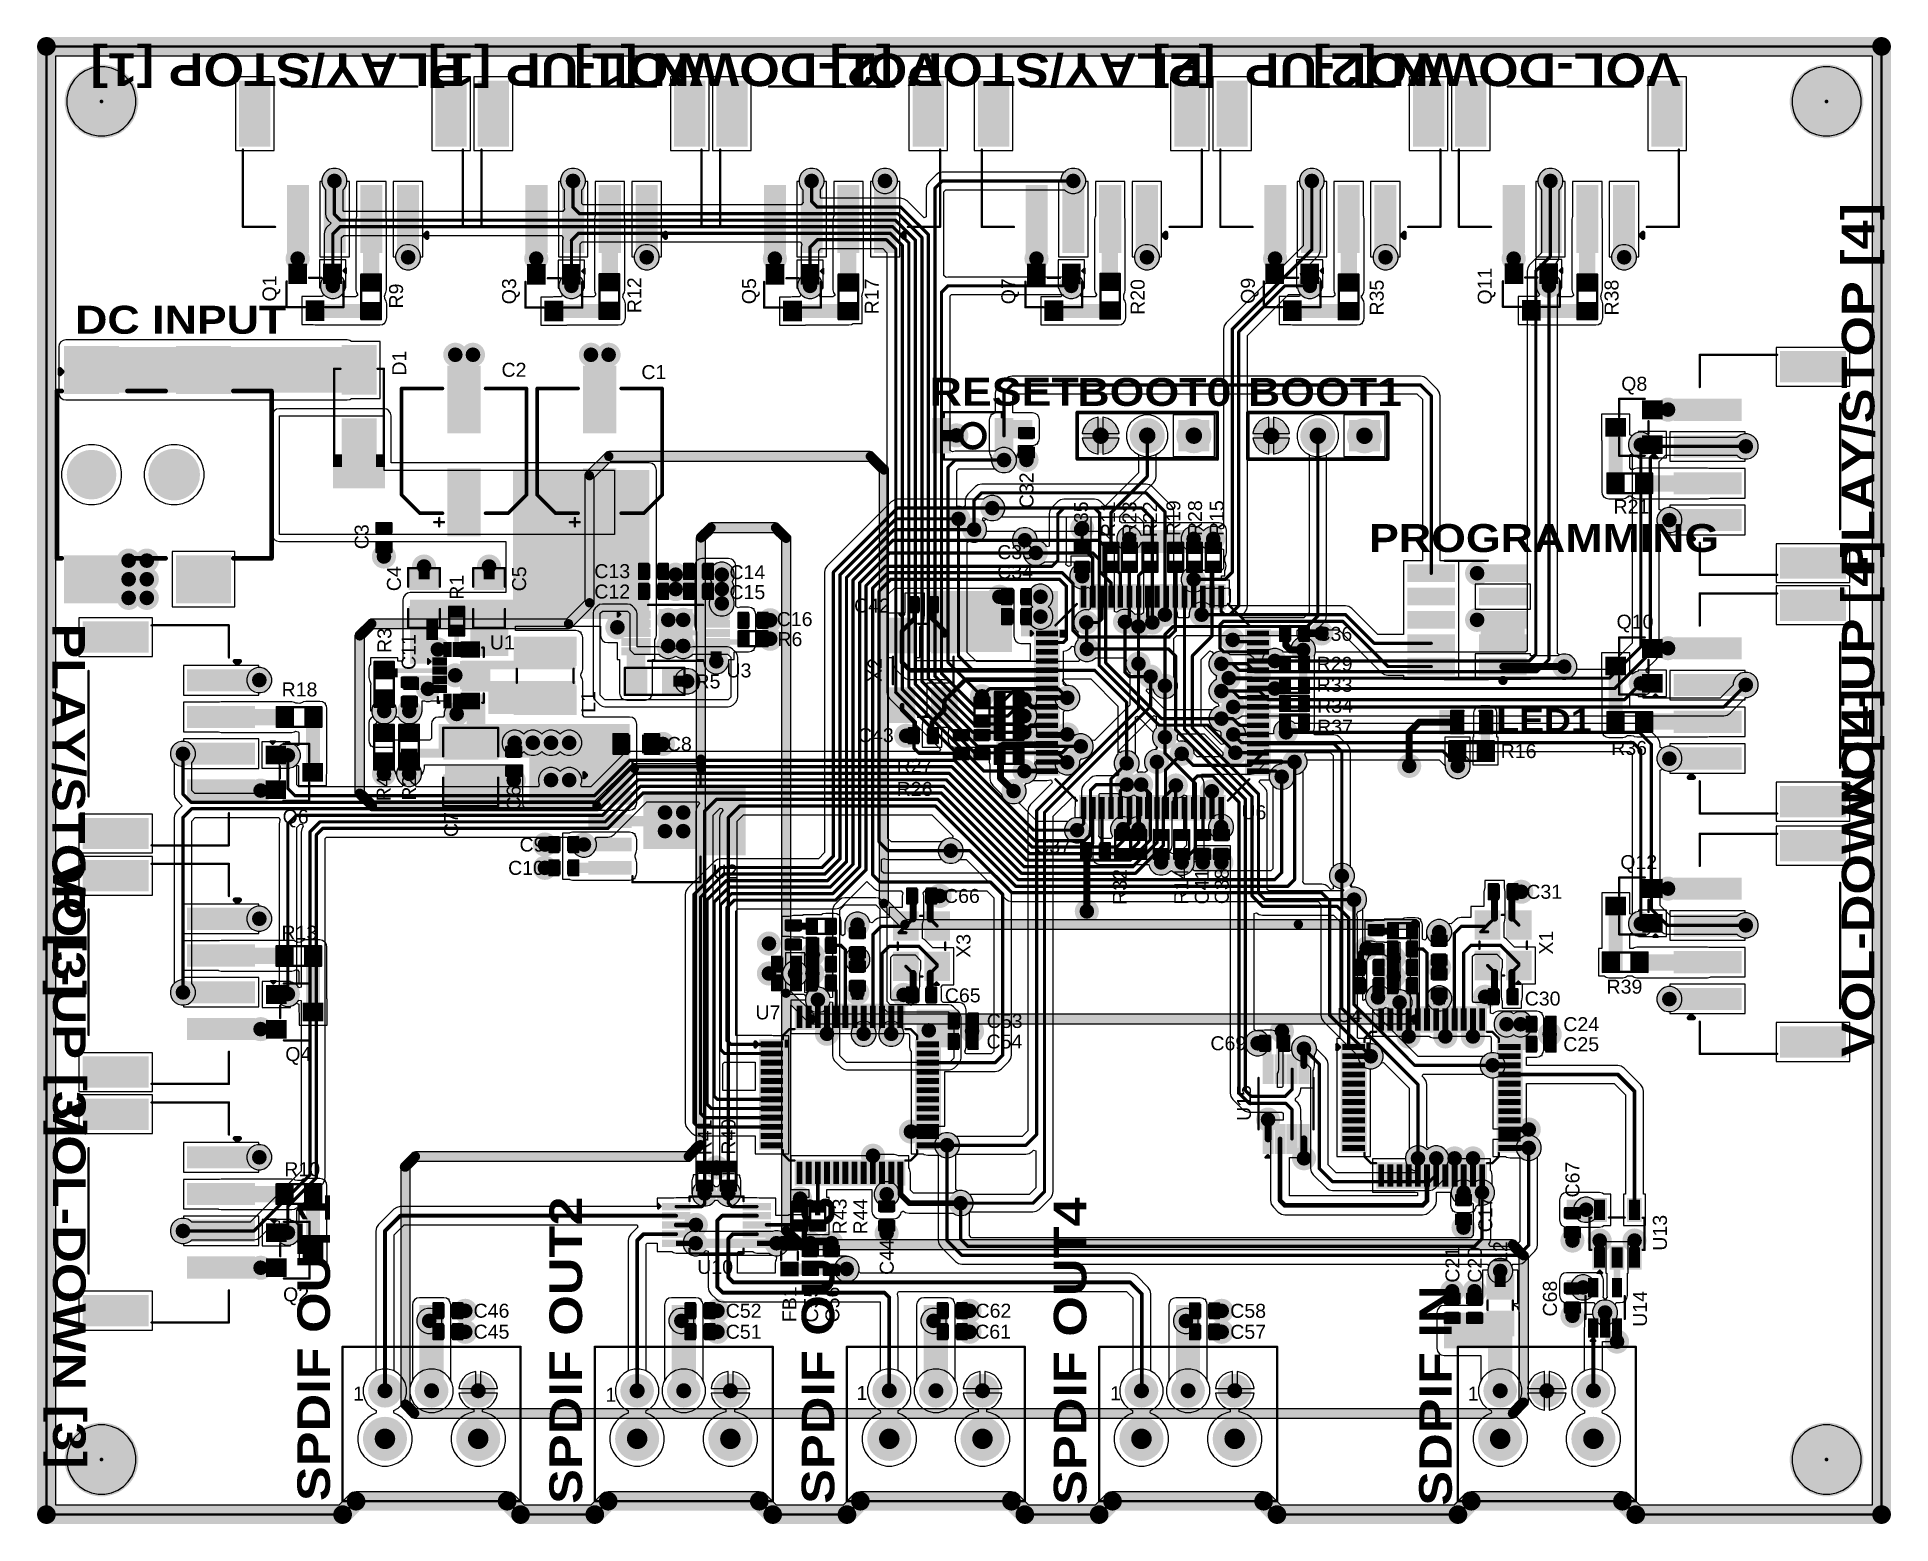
# Model space of a CAD drawing. Header units: inches. Extents: x -0.14 to 3.84, y -0.14 to 3.05.
import ezdxf

# ---------------------------------------------------------------- set-up
doc = ezdxf.new("R2010")
doc.units = ezdxf.units.IN
doc.header["$MEASUREMENT"] = 0
for name, color, linetype in [('Board Outline', 216, 'Continuous'), ('Bottom Layer', 5, 'Continuous'), ('Bottom Solder', 6, 'Continuous'), ('Ground Layer', 76, 'Continuous'), ('Multi-Layer', 9, 'Continuous'), ('Pad Holes', 156, 'Continuous'), ('Power Layer', 16, 'Continuous'), ('Top Layer', 1, 'Continuous'), ('Top Overlay', 2, 'Continuous'), ('Top Paste', 8, 'Continuous'), ('Top Solder', 216, 'Continuous'), ('Via Holes', 16, 'Continuous')]:
    doc.layers.add(name, color=color, linetype=linetype)
doc.styles.add('Arial', font='', dxfattribs={"height": 0.2})
doc.styles.add('Arial Black_Bold', font='', dxfattribs={"height": 0.2})
doc.styles.get('Arial').set_extended_font_data('Arial')
doc.styles.get('Arial Black_Bold').set_extended_font_data('Arial Black', bold=True)

msp = doc.modelspace()

# ---------------------------------------------------------------- texts
at = {"layer": 'Top Overlay'}
for s, height, rotation, style, p in [('PLAY/STOP [1]', 0.07, 180, 'Arial Black_Bold', (0.7786, 3.0163)), ('VOL-UP [1]', 0.07, 180, 'Arial Black_Bold', (1.2905, 3.0163)), ('VOL-DOWN [1]', 0.07, 180, 'Arial Black_Bold', (1.8033, 3.0163)), ('PLAY/STOP [2]', 0.07, 180, 'Arial Black_Bold', (2.3636, 3.0163)), ('VOL-UP  [2]', 0.07, 180, 'Arial Black_Bold', (2.8755, 3.0163)), ('VOL-DOWN [2]', 0.07, 180, 'Arial Black_Bold', (3.3883, 3.0163)), ('PLAY/STOP [4]', 0.07, 90, 'Arial Black_Bold', (3.8035, 1.8935)), ('Q11', 0.03, 90, 'Arial', (2.9825, 2.4777)), ('Q1', 0.03, 90, 'Arial', (0.3755, 2.4842)), ('R9', 0.03, 90, 'Arial', (0.647, 2.4692)), ('Q3', 0.03, 90, 'Arial', (0.8895, 2.4782)), ('R12', 0.03, 90, 'Arial', (1.1582, 2.4593)), ('Q5', 0.03, 90, 'Arial', (1.4042, 2.4784)), ('R17', 0.03, 90, 'Arial', (1.6673, 2.4567)), ('Q7', 0.03, 90, 'Arial', (1.9605, 2.4782)), ('R20', 0.03, 90, 'Arial', (2.2379, 2.4555)), ('Q9', 0.03, 90, 'Arial', (2.4745, 2.4792)), ('R35', 0.03, 90, 'Arial', (2.7507, 2.4542)), ('R38', 0.03, 90, 'Arial', (3.2545, 2.4542)), ('DC INPUT', 0.06, 360, 'Arial Black_Bold', (-0.0565, 2.4151)), ('D1', 0.03, 90, 'Arial', (0.6537, 2.3253)), ('C32', 0.03, 90, 'Arial', (1.9995, 2.0407)), ('C35', 0.03, 90, 'Arial', (2.1165, 1.9785)), ('R11', 0.03, 90, 'Arial', (2.1745, 1.9788)), ('R23', 0.03, 90, 'Arial', (2.2202, 1.9785)), ('R22', 0.03, 90, 'Arial', (2.2645, 1.9785)), ('R19', 0.03, 90, 'Arial', (2.3145, 1.981)), ('R28', 0.03, 90, 'Arial', (2.361, 1.981)), ('R15', 0.03, 90, 'Arial', (2.4075, 1.981)), ('C3', 0.03, 90, 'Arial', (0.5732, 1.9528)), ('PROGRAMMING', 0.06, 360, 'Arial Black_Bold', (2.7192, 1.9468)), ('VOL-UP [4]', 0.07, 90, 'Arial Black_Bold', (3.8035, 1.3813)), ('C4', 0.03, 90, 'Arial', (0.6425, 1.8628)), ('C5', 0.03, 90, 'Arial', (0.9109, 1.8625)), ('R1', 0.03, 90, 'Arial', (0.777, 1.8444)), ('PLAY/STOP [3]', 0.07, 270, 'Arial Black_Bold', (-0.1051, 1.7938)), ('R3', 0.03, 90, 'Arial', (0.622, 1.7303)), ('C11', 0.03, 90, 'Arial', (0.674, 1.6938)), ('X2', 0.03, 90, 'Arial', (1.674, 1.668)), ('L1', 0.03, 90, 'Arial', (1.0593, 1.6019)), ('VOL-DOWN [4]', 0.07, 90, 'Arial Black_Bold', (3.8035, 0.8638)), ('R4', 0.03, 90, 'Arial', (0.6201, 1.4122)), ('R2', 0.03, 90, 'Arial', (0.675, 1.4135)), ('C6', 0.03, 90, 'Arial', (0.8992, 1.3922)), ('C7', 0.03, 90, 'Arial', (0.765, 1.3353)), ('VOL-UP [3]', 0.07, 270, 'Arial Black_Bold', (-0.1039, 1.282)), ('R32', 0.03, 90, 'Arial', (2.1997, 1.19)), ('R14', 0.03, 90, 'Arial', (2.3313, 1.1905)), ('C41', 0.03, 90, 'Arial', (2.3756, 1.1907)), ('C38', 0.03, 90, 'Arial', (2.4183, 1.1913)), ('X3', 0.03, 90, 'Arial', (1.8642, 1.0763)), ('X1', 0.03, 90, 'Arial', (3.1142, 1.0833)), ('U15', 0.03, 90, 'Arial', (2.466, 0.7265)), ('VOL-DOWN [3]', 0.07, 270, 'Arial Black_Bold', (-0.1039, 0.7702)), ('R41', 0.03, 90, 'Arial', (1.309, 0.6528)), ('R40', 0.03, 90, 'Arial', (1.36, 0.6539)), ('C67', 0.03, 90, 'Arial', (3.1707, 0.5621)), ('SPDIF OUT1', 0.07, 90, 'Arial Black_Bold', (0.4902, -0.0891)), ('SPDIF OUT2', 0.07, 90, 'Arial Black_Bold', (1.0311, -0.0951)), ('SPDIF OUT3', 0.07, 90, 'Arial Black_Bold', (1.5721, -0.0951)), ('R43', 0.03, 90, 'Arial', (1.5985, 0.483)), ('R44', 0.03, 90, 'Arial', (1.643, 0.4829)), ('SPDIF OUT4', 0.07, 90, 'Arial Black_Bold', (2.113, -0.0971)), ('C17', 0.03, 90, 'Arial', (2.9838, 0.4875)), ('U13', 0.03, 90, 'Arial', (3.3583, 0.448)), ('C44', 0.03, 90, 'Arial', (1.6996, 0.396)), ('C21', 0.03, 90, 'Arial', (2.9132, 0.3795)), ('C20', 0.03, 90, 'Arial', (2.9612, 0.3792)), ('L2', 0.03, 90, 'Arial', (3.0157, 0.4218)), ('FB1', 0.03, 90, 'Arial', (1.491, 0.2947)), ('C55', 0.03, 90, 'Arial', (1.5374, 0.294)), ('C56', 0.03, 90, 'Arial', (1.583, 0.294)), ('SDPIF IN', 0.07, 90, 'Arial Black_Bold', (2.8969, -0.0991)), ('C68', 0.03, 90, 'Arial', (3.1224, 0.3068)), ('U14', 0.03, 90, 'Arial', (3.3155, 0.2847))]:
    msp.add_text(s, height=height, rotation=rotation, dxfattribs=dict(at, style=style)).set_placement(p)
for s, height, style, p in [('C2', 0.03, 'Arial', (0.8582, 2.3228)), ('C1', 0.03, 'Arial', (1.1582, 2.3178)), ('RESET', 0.06, 'Arial Black_Bold', (1.7767, 2.2606)), ('BOOT0', 0.06, 'Arial Black_Bold', (2.0935, 2.2602)), ('BOOT1', 0.06, 'Arial Black_Bold', (2.4595, 2.2602)), ('Q8', 0.03, 'Arial', (3.2603, 2.2928)), ('R21', 0.03, 'Arial', (3.2438, 2.0294)), ('C33', 0.03, 'Arial', (1.9216, 1.9316)), ('C13', 0.03, 'Arial', (1.0573, 1.8908)), ('C14', 0.03, 'Arial', (1.3472, 1.8886)), ('C34', 0.03, 'Arial', (1.9216, 1.8896)), ('C12', 0.03, 'Arial', (1.0573, 1.8471)), ('C15', 0.03, 'Arial', (1.3472, 1.8458)), ('C42', 0.03, 'Arial', (1.6146, 1.817)), ('C16', 0.03, 'Arial', (1.4486, 1.788)), ('Q10', 0.03, 'Arial', (3.2503, 1.7824)), ('U1', 0.03, 'Arial', (0.8332, 1.7378)), ('R6', 0.03, 'Arial', (1.4501, 1.745)), ('C36', 0.03, 'Arial', (2.6065, 1.7563)), ('R29', 0.03, 'Arial', (2.607, 1.692)), ('R5', 0.03, 'Arial', (1.2743, 1.6542)), ('U3', 0.03, 'Arial', (1.3408, 1.6778)), ('R33', 0.03, 'Arial', (2.607, 1.647)), ('R18', 0.03, 'Arial', (0.3864, 1.637)), ('R34', 0.03, 'Arial', (2.608, 1.602)), ('LED1', 0.05, 'Arial Black_Bold', (2.9924, 1.5609)), ('C43', 0.03, 'Arial', (1.6228, 1.5389)), ('R37', 0.03, 'Arial', (2.608, 1.557)), ('C8', 0.03, 'Arial', (1.2129, 1.5201)), ('R16', 0.03, 'Arial', (3.0017, 1.5048)), ('R36', 0.03, 'Arial', (3.2388, 1.5115)), ('R27', 0.03, 'Arial', (1.7059, 1.4735)), ('R26', 0.03, 'Arial', (1.7059, 1.4236)), ('Q6', 0.03, 'Arial', (0.3886, 1.3643)), ('U6', 0.03, 'Arial', (2.4455, 1.3735)), ('C9', 0.03, 'Arial', (0.8969, 1.3043)), ('C37', 0.03, 'Arial', (2.003, 1.3009)), ('C10', 0.03, 'Arial', (0.8724, 1.2543)), ('U2', 0.03, 'Arial', (1.311, 1.2463)), ('Q12', 0.03, 'Arial', (3.2583, 1.2666)), ('C31', 0.03, 'Arial', (3.0567, 1.203)), ('C66', 0.03, 'Arial', (1.8075, 1.194)), ('R13', 0.03, 'Arial', (0.3861, 1.1153)), ('C65', 0.03, 'Arial', (1.8092, 0.9808)), ('C30', 0.03, 'Arial', (3.0532, 0.9739)), ('R39', 0.03, 'Arial', (3.2288, 0.9994)), ('U7', 0.03, 'Arial', (1.403, 0.9442)), ('C53', 0.03, 'Arial', (1.8992, 0.9258)), ('U4', 0.03, 'Arial', (2.6509, 0.9384)), ('C24', 0.03, 'Arial', (3.136, 0.919)), ('Q4', 0.03, 'Arial', (0.3943, 0.8548)), ('C54', 0.03, 'Arial', (1.8987, 0.8818)), ('C69', 0.03, 'Arial', (2.379, 0.878)), ('C25', 0.03, 'Arial', (3.136, 0.876)), ('R10', 0.03, 'Arial', (0.3922, 0.6078)), ('U10', 0.03, 'Arial', (1.278, 0.3982)), ('Q2', 0.03, 'Arial', (0.3896, 0.3393)), ('C46', 0.03, 'Arial', (0.7983, 0.3043)), ('C52', 0.03, 'Arial', (1.3392, 0.3042)), ('C62', 0.03, 'Arial', (1.8751, 0.3043)), ('C58', 0.03, 'Arial', (2.4215, 0.304)), ('C45', 0.03, 'Arial', (0.7983, 0.2593)), ('C51', 0.03, 'Arial', (1.3392, 0.2592)), ('C61', 0.03, 'Arial', (1.8744, 0.2593)), ('C57', 0.03, 'Arial', (2.4215, 0.259))]:
    msp.add_text(s, height=height, dxfattribs=dict(at, style=style)).set_placement(p)

# ---------------------------------------------------------------- blocks, each defined once
blk = doc.blocks.new('SM8_1')
at = {"layer": 'Top Layer'}
for points in [[(-0.1028, 0.0463), (-0.0468, 0.0463), (-0.0468, 0.0305), (-0.1028, 0.0305)], [(0.0469, 0.0463), (0.1028, 0.0463), (0.1028, 0.0305), (0.0469, 0.0305)], [(-0.1028, 0.0207), (-0.0468, 0.0207), (-0.0468, 0.0049), (-0.1028, 0.0049)], [(0.0469, 0.0207), (0.1028, 0.0207), (0.1028, 0.0049), (0.0469, 0.0049)], [(-0.1028, -0.0049), (-0.0468, -0.0049), (-0.0468, -0.0207), (-0.1028, -0.0207)], [(-0.1028, -0.0305), (-0.0468, -0.0305), (-0.0468, -0.0463), (-0.1028, -0.0463)], [(0.0469, -0.0049), (0.1028, -0.0049), (0.1028, -0.0207), (0.0469, -0.0207)], [(0.0469, -0.0305), (0.1028, -0.0305), (0.1028, -0.0463), (0.0469, -0.0463)]]:
    blk.add_hatch(color=1, dxfattribs=at).paths.add_polyline_path(points)
at = {"layer": 'Top Paste'}
for points in [[(-0.1028, 0.0463), (-0.0468, 0.0463), (-0.0468, 0.0305), (-0.1028, 0.0305)], [(0.0469, 0.0463), (0.1028, 0.0463), (0.1028, 0.0305), (0.0469, 0.0305)], [(-0.1028, 0.0207), (-0.0468, 0.0207), (-0.0468, 0.0049), (-0.1028, 0.0049)], [(0.0469, 0.0207), (0.1028, 0.0207), (0.1028, 0.0049), (0.0469, 0.0049)], [(-0.1028, -0.0049), (-0.0468, -0.0049), (-0.0468, -0.0207), (-0.1028, -0.0207)], [(-0.1028, -0.0305), (-0.0468, -0.0305), (-0.0468, -0.0463), (-0.1028, -0.0463)], [(0.0469, -0.0049), (0.1028, -0.0049), (0.1028, -0.0207), (0.0469, -0.0207)], [(0.0469, -0.0305), (0.1028, -0.0305), (0.1028, -0.0463), (0.0469, -0.0463)]]:
    blk.add_hatch(color=8, dxfattribs=at).paths.add_polyline_path(points)
at = {"layer": 'Top Solder'}
for points in [[(-0.1068, 0.0503), (-0.0428, 0.0503), (-0.0428, 0.0265), (-0.1068, 0.0265)], [(0.0429, 0.0503), (0.1068, 0.0503), (0.1068, 0.0265), (0.0429, 0.0265)], [(-0.1068, 0.0247), (-0.0428, 0.0247), (-0.0428, 0.0009), (-0.1068, 0.0009)], [(0.0429, 0.0247), (0.1068, 0.0247), (0.1068, 0.0009), (0.0429, 0.0009)], [(-0.1068, -0.0009), (-0.0428, -0.0009), (-0.0428, -0.0247), (-0.1068, -0.0247)], [(-0.1068, -0.0265), (-0.0428, -0.0265), (-0.0428, -0.0503), (-0.1068, -0.0503)], [(0.0429, -0.0009), (0.1068, -0.0009), (0.1068, -0.0247), (0.0429, -0.0247)], [(0.0429, -0.0265), (0.1068, -0.0265), (0.1068, -0.0503), (0.0429, -0.0503)]]:
    blk.add_hatch(color=216, dxfattribs=at).paths.add_polyline_path(points)
at = {"layer": 'Top Overlay', "const_width": 0.005}
for points in [[(-0.1145, 0.044), (-0.1145, 0.034)], [(-0.1145, 0.044), (-0.1095, 0.039)], [(-0.1095, 0.039), (-0.1145, 0.034)], [(-0.0542, 0.0589), (0.056, 0.0589)], [(-0.0542, -0.0589), (0.056, -0.0589)]]:
    blk.add_lwpolyline(points, dxfattribs=at)
at = {"layer": 'Top Overlay', "const_width": 0.0025}
for points in [[(-0.1158, 0.044, 1), (-0.1133, 0.044, 1)], [(-0.1158, 0.044, 1), (-0.1133, 0.044, 1)], [(-0.1108, 0.039, 1), (-0.1083, 0.039, 1)], [(-0.1108, 0.039, 1), (-0.1083, 0.039, 1)], [(-0.0555, 0.0589, 1), (-0.053, 0.0589, 1)], [(0.0547, 0.0589, 1), (0.0572, 0.0589, 1)], [(-0.1158, 0.034, 1), (-0.1133, 0.034, 1)], [(-0.1158, 0.034, 1), (-0.1133, 0.034, 1)], [(-0.0555, -0.0589, 1), (-0.053, -0.0589, 1)], [(0.0547, -0.0589, 1), (0.0572, -0.0589, 1)]]:
    blk.add_lwpolyline(points, format="xyb", close=True, dxfattribs=at)
blk = doc.blocks.new('SC70_5_2')
at = {"layer": 'Top Layer'}
for points in [[(-0.06, 0.0325), (-0.0266, 0.0325), (-0.0266, 0.0187), (-0.06, 0.0187)], [(-0.06, 0.0069), (-0.0266, 0.0069), (-0.0266, -0.0069), (-0.06, -0.0069)], [(0.0266, 0.0325), (0.06, 0.0325), (0.06, 0.0187), (0.0266, 0.0187)], [(-0.06, -0.0187), (-0.0266, -0.0187), (-0.0266, -0.0325), (-0.06, -0.0325)], [(0.0266, -0.0187), (0.06, -0.0187), (0.06, -0.0325), (0.0266, -0.0325)]]:
    blk.add_hatch(color=1, dxfattribs=at).paths.add_polyline_path(points)
at = {"layer": 'Top Paste'}
for points in [[(-0.06, 0.0325), (-0.0266, 0.0325), (-0.0266, 0.0187), (-0.06, 0.0187)], [(-0.06, 0.0069), (-0.0266, 0.0069), (-0.0266, -0.0069), (-0.06, -0.0069)], [(0.0266, 0.0325), (0.06, 0.0325), (0.06, 0.0187), (0.0266, 0.0187)], [(-0.06, -0.0187), (-0.0266, -0.0187), (-0.0266, -0.0325), (-0.06, -0.0325)], [(0.0266, -0.0187), (0.06, -0.0187), (0.06, -0.0325), (0.0266, -0.0325)]]:
    blk.add_hatch(color=8, dxfattribs=at).paths.add_polyline_path(points)
at = {"layer": 'Top Solder'}
for points in [[(-0.064, 0.0365), (-0.0226, 0.0365), (-0.0226, 0.0147), (-0.064, 0.0147)], [(-0.064, 0.0109), (-0.0226, 0.0109), (-0.0226, -0.0109), (-0.064, -0.0109)], [(0.0226, 0.0365), (0.064, 0.0365), (0.064, 0.0147), (0.0226, 0.0147)], [(-0.064, -0.0147), (-0.0226, -0.0147), (-0.0226, -0.0365), (-0.064, -0.0365)], [(0.0226, -0.0147), (0.064, -0.0147), (0.064, -0.0365), (0.0226, -0.0365)]]:
    blk.add_hatch(color=216, dxfattribs=at).paths.add_polyline_path(points)
at = {"layer": 'Top Overlay', "const_width": 0.005}
for points in [[(-0.0239, 0.0421), (0.0253, 0.0421)], [(-0.0708, 0.031), (-0.0658, 0.026)], [(-0.0708, 0.031), (-0.0708, 0.021)], [(-0.0658, 0.026), (-0.0708, 0.021)], [(-0.0239, -0.0421), (0.0253, -0.0421)]]:
    blk.add_lwpolyline(points, dxfattribs=at)
at = {"layer": 'Top Overlay', "const_width": 0.0025}
for points in [[(-0.0251, 0.0421, 1), (-0.0226, 0.0421, 1)], [(0.0241, 0.0421, 1), (0.0266, 0.0421, 1)], [(-0.072, 0.031, 1), (-0.0695, 0.031, 1)], [(-0.072, 0.031, 1), (-0.0695, 0.031, 1)], [(-0.072, 0.021, 1), (-0.0695, 0.021, 1)], [(-0.072, 0.021, 1), (-0.0695, 0.021, 1)], [(-0.067, 0.026, 1), (-0.0645, 0.026, 1)], [(-0.067, 0.026, 1), (-0.0645, 0.026, 1)], [(-0.0251, -0.0421, 1), (-0.0226, -0.0421, 1)], [(0.0241, -0.0421, 1), (0.0266, -0.0421, 1)]]:
    blk.add_lwpolyline(points, format="xyb", close=True, dxfattribs=at)
blk = doc.blocks.new('SOT_23_5_3')
at = {"layer": 'Top Layer'}
for points in [[(-0.0728, 0.0492), (-0.0295, 0.0492), (-0.0295, 0.0256), (-0.0728, 0.0256)], [(0.0295, 0.0492), (0.0728, 0.0492), (0.0728, 0.0256), (0.0295, 0.0256)], [(-0.0728, 0.0118), (-0.0295, 0.0118), (-0.0295, -0.0118), (-0.0728, -0.0118)], [(-0.0728, -0.0256), (-0.0295, -0.0256), (-0.0295, -0.0492), (-0.0728, -0.0492)], [(0.0295, -0.0256), (0.0728, -0.0256), (0.0728, -0.0492), (0.0295, -0.0492)]]:
    blk.add_hatch(color=1, dxfattribs=at).paths.add_polyline_path(points)
at = {"layer": 'Top Paste'}
for points in [[(-0.0728, 0.0492), (-0.0295, 0.0492), (-0.0295, 0.0256), (-0.0728, 0.0256)], [(0.0295, 0.0492), (0.0728, 0.0492), (0.0728, 0.0256), (0.0295, 0.0256)], [(-0.0728, 0.0118), (-0.0295, 0.0118), (-0.0295, -0.0118), (-0.0728, -0.0118)], [(-0.0728, -0.0256), (-0.0295, -0.0256), (-0.0295, -0.0492), (-0.0728, -0.0492)], [(0.0295, -0.0256), (0.0728, -0.0256), (0.0728, -0.0492), (0.0295, -0.0492)]]:
    blk.add_hatch(color=8, dxfattribs=at).paths.add_polyline_path(points)
at = {"layer": 'Top Solder'}
for points in [[(-0.0768, 0.0532), (-0.0255, 0.0532), (-0.0255, 0.0216), (-0.0768, 0.0216)], [(0.0255, 0.0532), (0.0768, 0.0532), (0.0768, 0.0216), (0.0255, 0.0216)], [(-0.0768, 0.0158), (-0.0255, 0.0158), (-0.0255, -0.0158), (-0.0768, -0.0158)], [(-0.0768, -0.0216), (-0.0255, -0.0216), (-0.0255, -0.0532), (-0.0768, -0.0532)], [(0.0255, -0.0216), (0.0768, -0.0216), (0.0768, -0.0532), (0.0255, -0.0532)]]:
    blk.add_hatch(color=216, dxfattribs=at).paths.add_polyline_path(points)
at = {"layer": 'Top Overlay', "const_width": 0.005}
for points in [[(-0.084, 0.042), (-0.084, 0.032)], [(-0.084, 0.042), (-0.079, 0.037)], [(-0.0346, 0.059), (-0.0346, 0.0551)], [(-0.0346, 0.059), (0.0344, 0.059)], [(0.0344, 0.059), (0.0344, 0.0551)], [(-0.079, 0.037), (-0.084, 0.032)], [(0.0346, 0.0173), (0.0346, -0.0165)], [(-0.0346, -0.0551), (-0.0346, -0.059)], [(-0.0346, -0.059), (0.0344, -0.059)], [(0.0344, -0.0551), (0.0344, -0.059)]]:
    blk.add_lwpolyline(points, dxfattribs=at)
at = {"layer": 'Top Overlay', "const_width": 0.0025}
for points in [[(-0.0852, 0.042, 1), (-0.0827, 0.042, 1)], [(-0.0852, 0.042, 1), (-0.0827, 0.042, 1)], [(-0.0359, 0.059, 1), (-0.0334, 0.059, 1)], [(-0.0359, 0.059, 1), (-0.0334, 0.059, 1)], [(-0.0359, 0.0551, 1), (-0.0334, 0.0551, 1)], [(0.0331, 0.059, 1), (0.0356, 0.059, 1)], [(0.0331, 0.059, 1), (0.0356, 0.059, 1)], [(0.0331, 0.0551, 1), (0.0356, 0.0551, 1)], [(-0.0852, 0.032, 1), (-0.0827, 0.032, 1)], [(-0.0852, 0.032, 1), (-0.0827, 0.032, 1)], [(-0.0802, 0.037, 1), (-0.0777, 0.037, 1)], [(-0.0802, 0.037, 1), (-0.0777, 0.037, 1)], [(0.0334, 0.0173, 1), (0.0359, 0.0173, 1)], [(0.0334, -0.0165, 1), (0.0359, -0.0165, 1)], [(-0.0359, -0.0551, 1), (-0.0334, -0.0551, 1)], [(-0.0359, -0.059, 1), (-0.0334, -0.059, 1)], [(-0.0359, -0.059, 1), (-0.0334, -0.059, 1)], [(0.0331, -0.0551, 1), (0.0356, -0.0551, 1)], [(0.0331, -0.059, 1), (0.0356, -0.059, 1)], [(0.0331, -0.059, 1), (0.0356, -0.059, 1)]]:
    blk.add_lwpolyline(points, format="xyb", close=True, dxfattribs=at)
blk = doc.blocks.new('48_LQFP__7_7__4')
at = {"layer": 'Top Layer'}
for points in [[(-0.102, 0.1913), (-0.102, 0.1433), (-0.1146, 0.1433), (-0.1146, 0.1913)], [(-0.0823, 0.1913), (-0.0823, 0.1433), (-0.0949, 0.1433), (-0.0949, 0.1913)], [(-0.0626, 0.1913), (-0.0626, 0.1433), (-0.0752, 0.1433), (-0.0752, 0.1913)], [(-0.0429, 0.1913), (-0.0429, 0.1433), (-0.0555, 0.1433), (-0.0555, 0.1913)], [(-0.0232, 0.1913), (-0.0232, 0.1433), (-0.0358, 0.1433), (-0.0358, 0.1913)], [(-0.0035, 0.1913), (-0.0035, 0.1433), (-0.0161, 0.1433), (-0.0161, 0.1913)], [(0.0161, 0.1913), (0.0161, 0.1433), (0.0035, 0.1433), (0.0035, 0.1913)], [(0.0358, 0.1913), (0.0358, 0.1433), (0.0232, 0.1433), (0.0232, 0.1913)], [(0.0555, 0.1913), (0.0555, 0.1433), (0.0429, 0.1433), (0.0429, 0.1913)], [(0.0752, 0.1913), (0.0752, 0.1433), (0.0626, 0.1433), (0.0626, 0.1913)], [(0.0949, 0.1913), (0.0949, 0.1433), (0.0823, 0.1433), (0.0823, 0.1913)], [(0.1146, 0.1913), (0.1146, 0.1433), (0.102, 0.1433), (0.102, 0.1913)], [(-0.1433, 0.1146), (-0.1433, 0.102), (-0.1913, 0.102), (-0.1913, 0.1146)], [(-0.1433, 0.0949), (-0.1433, 0.0823), (-0.1913, 0.0823), (-0.1913, 0.0949)], [(0.1913, 0.1146), (0.1913, 0.102), (0.1433, 0.102), (0.1433, 0.1146)], [(0.1913, 0.0949), (0.1913, 0.0823), (0.1433, 0.0823), (0.1433, 0.0949)], [(-0.1433, 0.0752), (-0.1433, 0.0626), (-0.1913, 0.0626), (-0.1913, 0.0752)], [(-0.1433, 0.0555), (-0.1433, 0.0429), (-0.1913, 0.0429), (-0.1913, 0.0555)], [(0.1913, 0.0752), (0.1913, 0.0626), (0.1433, 0.0626), (0.1433, 0.0752)], [(0.1913, 0.0555), (0.1913, 0.0429), (0.1433, 0.0429), (0.1433, 0.0555)], [(-0.1433, 0.0358), (-0.1433, 0.0232), (-0.1913, 0.0232), (-0.1913, 0.0358)], [(-0.1433, 0.0161), (-0.1433, 0.0035), (-0.1913, 0.0035), (-0.1913, 0.0161)], [(0.1913, 0.0358), (0.1913, 0.0232), (0.1433, 0.0232), (0.1433, 0.0358)], [(0.1913, 0.0161), (0.1913, 0.0035), (0.1433, 0.0035), (0.1433, 0.0161)], [(-0.1433, -0.0035), (-0.1433, -0.0161), (-0.1913, -0.0161), (-0.1913, -0.0035)], [(-0.1433, -0.0232), (-0.1433, -0.0358), (-0.1913, -0.0358), (-0.1913, -0.0232)], [(0.1913, -0.0035), (0.1913, -0.0161), (0.1433, -0.0161), (0.1433, -0.0035)], [(0.1913, -0.0232), (0.1913, -0.0358), (0.1433, -0.0358), (0.1433, -0.0232)], [(-0.1433, -0.0429), (-0.1433, -0.0555), (-0.1913, -0.0555), (-0.1913, -0.0429)], [(-0.1433, -0.0626), (-0.1433, -0.0752), (-0.1913, -0.0752), (-0.1913, -0.0626)], [(0.1913, -0.0429), (0.1913, -0.0555), (0.1433, -0.0555), (0.1433, -0.0429)], [(0.1913, -0.0626), (0.1913, -0.0752), (0.1433, -0.0752), (0.1433, -0.0626)], [(-0.1433, -0.0823), (-0.1433, -0.0949), (-0.1913, -0.0949), (-0.1913, -0.0823)], [(-0.1433, -0.102), (-0.1433, -0.1146), (-0.1913, -0.1146), (-0.1913, -0.102)], [(0.1913, -0.0823), (0.1913, -0.0949), (0.1433, -0.0949), (0.1433, -0.0823)], [(0.1913, -0.102), (0.1913, -0.1146), (0.1433, -0.1146), (0.1433, -0.102)], [(-0.102, -0.1433), (-0.102, -0.1913), (-0.1146, -0.1913), (-0.1146, -0.1433)], [(-0.0823, -0.1433), (-0.0823, -0.1913), (-0.0949, -0.1913), (-0.0949, -0.1433)], [(-0.0626, -0.1433), (-0.0626, -0.1913), (-0.0752, -0.1913), (-0.0752, -0.1433)], [(-0.0429, -0.1433), (-0.0429, -0.1913), (-0.0555, -0.1913), (-0.0555, -0.1433)], [(-0.0232, -0.1433), (-0.0232, -0.1913), (-0.0358, -0.1913), (-0.0358, -0.1433)], [(-0.0035, -0.1433), (-0.0035, -0.1913), (-0.0161, -0.1913), (-0.0161, -0.1433)], [(0.0161, -0.1433), (0.0161, -0.1913), (0.0035, -0.1913), (0.0035, -0.1433)], [(0.0358, -0.1433), (0.0358, -0.1913), (0.0232, -0.1913), (0.0232, -0.1433)], [(0.0555, -0.1433), (0.0555, -0.1913), (0.0429, -0.1913), (0.0429, -0.1433)], [(0.0752, -0.1433), (0.0752, -0.1913), (0.0626, -0.1913), (0.0626, -0.1433)], [(0.0949, -0.1433), (0.0949, -0.1913), (0.0823, -0.1913), (0.0823, -0.1433)], [(0.1146, -0.1433), (0.1146, -0.1913), (0.102, -0.1913), (0.102, -0.1433)]]:
    blk.add_hatch(color=1, dxfattribs=at).paths.add_polyline_path(points)
at = {"layer": 'Top Overlay'}
blk.add_hatch(color=2, dxfattribs=at).paths.add_polyline_path([(-0.14, 0.101), (-0.131, 0.101), (-0.131, 0.118), (-0.14, 0.118)])
at = {"layer": 'Top Paste'}
for points in [[(-0.102, 0.1913), (-0.102, 0.1433), (-0.1146, 0.1433), (-0.1146, 0.1913)], [(-0.0823, 0.1913), (-0.0823, 0.1433), (-0.0949, 0.1433), (-0.0949, 0.1913)], [(-0.0626, 0.1913), (-0.0626, 0.1433), (-0.0752, 0.1433), (-0.0752, 0.1913)], [(-0.0429, 0.1913), (-0.0429, 0.1433), (-0.0555, 0.1433), (-0.0555, 0.1913)], [(-0.0232, 0.1913), (-0.0232, 0.1433), (-0.0358, 0.1433), (-0.0358, 0.1913)], [(-0.0035, 0.1913), (-0.0035, 0.1433), (-0.0161, 0.1433), (-0.0161, 0.1913)], [(0.0161, 0.1913), (0.0161, 0.1433), (0.0035, 0.1433), (0.0035, 0.1913)], [(0.0358, 0.1913), (0.0358, 0.1433), (0.0232, 0.1433), (0.0232, 0.1913)], [(0.0555, 0.1913), (0.0555, 0.1433), (0.0429, 0.1433), (0.0429, 0.1913)], [(0.0752, 0.1913), (0.0752, 0.1433), (0.0626, 0.1433), (0.0626, 0.1913)], [(0.0949, 0.1913), (0.0949, 0.1433), (0.0823, 0.1433), (0.0823, 0.1913)], [(0.1146, 0.1913), (0.1146, 0.1433), (0.102, 0.1433), (0.102, 0.1913)], [(-0.1433, 0.1146), (-0.1433, 0.102), (-0.1913, 0.102), (-0.1913, 0.1146)], [(-0.1433, 0.0949), (-0.1433, 0.0823), (-0.1913, 0.0823), (-0.1913, 0.0949)], [(0.1913, 0.1146), (0.1913, 0.102), (0.1433, 0.102), (0.1433, 0.1146)], [(0.1913, 0.0949), (0.1913, 0.0823), (0.1433, 0.0823), (0.1433, 0.0949)], [(-0.1433, 0.0752), (-0.1433, 0.0626), (-0.1913, 0.0626), (-0.1913, 0.0752)], [(-0.1433, 0.0555), (-0.1433, 0.0429), (-0.1913, 0.0429), (-0.1913, 0.0555)], [(0.1913, 0.0752), (0.1913, 0.0626), (0.1433, 0.0626), (0.1433, 0.0752)], [(0.1913, 0.0555), (0.1913, 0.0429), (0.1433, 0.0429), (0.1433, 0.0555)], [(-0.1433, 0.0358), (-0.1433, 0.0232), (-0.1913, 0.0232), (-0.1913, 0.0358)], [(-0.1433, 0.0161), (-0.1433, 0.0035), (-0.1913, 0.0035), (-0.1913, 0.0161)], [(0.1913, 0.0358), (0.1913, 0.0232), (0.1433, 0.0232), (0.1433, 0.0358)], [(0.1913, 0.0161), (0.1913, 0.0035), (0.1433, 0.0035), (0.1433, 0.0161)], [(-0.1433, -0.0035), (-0.1433, -0.0161), (-0.1913, -0.0161), (-0.1913, -0.0035)], [(-0.1433, -0.0232), (-0.1433, -0.0358), (-0.1913, -0.0358), (-0.1913, -0.0232)], [(0.1913, -0.0035), (0.1913, -0.0161), (0.1433, -0.0161), (0.1433, -0.0035)], [(0.1913, -0.0232), (0.1913, -0.0358), (0.1433, -0.0358), (0.1433, -0.0232)], [(-0.1433, -0.0429), (-0.1433, -0.0555), (-0.1913, -0.0555), (-0.1913, -0.0429)], [(-0.1433, -0.0626), (-0.1433, -0.0752), (-0.1913, -0.0752), (-0.1913, -0.0626)], [(0.1913, -0.0429), (0.1913, -0.0555), (0.1433, -0.0555), (0.1433, -0.0429)], [(0.1913, -0.0626), (0.1913, -0.0752), (0.1433, -0.0752), (0.1433, -0.0626)], [(-0.1433, -0.0823), (-0.1433, -0.0949), (-0.1913, -0.0949), (-0.1913, -0.0823)], [(-0.1433, -0.102), (-0.1433, -0.1146), (-0.1913, -0.1146), (-0.1913, -0.102)], [(0.1913, -0.0823), (0.1913, -0.0949), (0.1433, -0.0949), (0.1433, -0.0823)], [(0.1913, -0.102), (0.1913, -0.1146), (0.1433, -0.1146), (0.1433, -0.102)], [(-0.102, -0.1433), (-0.102, -0.1913), (-0.1146, -0.1913), (-0.1146, -0.1433)], [(-0.0823, -0.1433), (-0.0823, -0.1913), (-0.0949, -0.1913), (-0.0949, -0.1433)], [(-0.0626, -0.1433), (-0.0626, -0.1913), (-0.0752, -0.1913), (-0.0752, -0.1433)], [(-0.0429, -0.1433), (-0.0429, -0.1913), (-0.0555, -0.1913), (-0.0555, -0.1433)], [(-0.0232, -0.1433), (-0.0232, -0.1913), (-0.0358, -0.1913), (-0.0358, -0.1433)], [(-0.0035, -0.1433), (-0.0035, -0.1913), (-0.0161, -0.1913), (-0.0161, -0.1433)], [(0.0161, -0.1433), (0.0161, -0.1913), (0.0035, -0.1913), (0.0035, -0.1433)], [(0.0358, -0.1433), (0.0358, -0.1913), (0.0232, -0.1913), (0.0232, -0.1433)], [(0.0555, -0.1433), (0.0555, -0.1913), (0.0429, -0.1913), (0.0429, -0.1433)], [(0.0752, -0.1433), (0.0752, -0.1913), (0.0626, -0.1913), (0.0626, -0.1433)], [(0.0949, -0.1433), (0.0949, -0.1913), (0.0823, -0.1913), (0.0823, -0.1433)], [(0.1146, -0.1433), (0.1146, -0.1913), (0.102, -0.1913), (0.102, -0.1433)]]:
    blk.add_hatch(color=8, dxfattribs=at).paths.add_polyline_path(points)
at = {"layer": 'Top Solder'}
for points in [[(-0.098, 0.1953), (-0.098, 0.1393), (-0.1186, 0.1393), (-0.1186, 0.1953)], [(-0.0783, 0.1953), (-0.0783, 0.1393), (-0.0989, 0.1393), (-0.0989, 0.1953)], [(-0.0586, 0.1953), (-0.0586, 0.1393), (-0.0792, 0.1393), (-0.0792, 0.1953)], [(-0.0389, 0.1953), (-0.0389, 0.1393), (-0.0595, 0.1393), (-0.0595, 0.1953)], [(-0.0192, 0.1953), (-0.0192, 0.1393), (-0.0398, 0.1393), (-0.0398, 0.1953)], [(0.0005, 0.1953), (0.0005, 0.1393), (-0.0201, 0.1393), (-0.0201, 0.1953)], [(0.0201, 0.1953), (0.0201, 0.1393), (-0.0005, 0.1393), (-0.0005, 0.1953)], [(0.0398, 0.1953), (0.0398, 0.1393), (0.0192, 0.1393), (0.0192, 0.1953)], [(0.0595, 0.1953), (0.0595, 0.1393), (0.0389, 0.1393), (0.0389, 0.1953)], [(0.0792, 0.1953), (0.0792, 0.1393), (0.0586, 0.1393), (0.0586, 0.1953)], [(0.0989, 0.1953), (0.0989, 0.1393), (0.0783, 0.1393), (0.0783, 0.1953)], [(0.1186, 0.1953), (0.1186, 0.1393), (0.098, 0.1393), (0.098, 0.1953)], [(-0.1393, 0.1186), (-0.1393, 0.098), (-0.1953, 0.098), (-0.1953, 0.1186)], [(-0.1393, 0.0989), (-0.1393, 0.0783), (-0.1953, 0.0783), (-0.1953, 0.0989)], [(0.1953, 0.1186), (0.1953, 0.098), (0.1393, 0.098), (0.1393, 0.1186)], [(0.1953, 0.0989), (0.1953, 0.0783), (0.1393, 0.0783), (0.1393, 0.0989)], [(-0.1393, 0.0792), (-0.1393, 0.0586), (-0.1953, 0.0586), (-0.1953, 0.0792)], [(-0.1393, 0.0595), (-0.1393, 0.0389), (-0.1953, 0.0389), (-0.1953, 0.0595)], [(-0.1393, 0.0398), (-0.1393, 0.0192), (-0.1953, 0.0192), (-0.1953, 0.0398)], [(0.1953, 0.0792), (0.1953, 0.0586), (0.1393, 0.0586), (0.1393, 0.0792)], [(0.1953, 0.0595), (0.1953, 0.0389), (0.1393, 0.0389), (0.1393, 0.0595)], [(0.1953, 0.0398), (0.1953, 0.0192), (0.1393, 0.0192), (0.1393, 0.0398)], [(-0.1393, 0.0201), (-0.1393, -0.0005), (-0.1953, -0.0005), (-0.1953, 0.0201)], [(-0.1393, 0.0005), (-0.1393, -0.0201), (-0.1953, -0.0201), (-0.1953, 0.0005)], [(0.1953, 0.0201), (0.1953, -0.0005), (0.1393, -0.0005), (0.1393, 0.0201)], [(0.1953, 0.0005), (0.1953, -0.0201), (0.1393, -0.0201), (0.1393, 0.0005)], [(-0.1393, -0.0192), (-0.1393, -0.0398), (-0.1953, -0.0398), (-0.1953, -0.0192)], [(-0.1393, -0.0389), (-0.1393, -0.0595), (-0.1953, -0.0595), (-0.1953, -0.0389)], [(0.1953, -0.0192), (0.1953, -0.0398), (0.1393, -0.0398), (0.1393, -0.0192)], [(0.1953, -0.0389), (0.1953, -0.0595), (0.1393, -0.0595), (0.1393, -0.0389)], [(-0.1393, -0.0586), (-0.1393, -0.0792), (-0.1953, -0.0792), (-0.1953, -0.0586)], [(-0.1393, -0.0783), (-0.1393, -0.0989), (-0.1953, -0.0989), (-0.1953, -0.0783)], [(0.1953, -0.0586), (0.1953, -0.0792), (0.1393, -0.0792), (0.1393, -0.0586)], [(0.1953, -0.0783), (0.1953, -0.0989), (0.1393, -0.0989), (0.1393, -0.0783)], [(-0.1393, -0.098), (-0.1393, -0.1186), (-0.1953, -0.1186), (-0.1953, -0.098)], [(0.1953, -0.098), (0.1953, -0.1186), (0.1393, -0.1186), (0.1393, -0.098)], [(-0.098, -0.1393), (-0.098, -0.1953), (-0.1186, -0.1953), (-0.1186, -0.1393)], [(-0.0783, -0.1393), (-0.0783, -0.1953), (-0.0989, -0.1953), (-0.0989, -0.1393)], [(-0.0586, -0.1393), (-0.0586, -0.1953), (-0.0792, -0.1953), (-0.0792, -0.1393)], [(-0.0389, -0.1393), (-0.0389, -0.1953), (-0.0595, -0.1953), (-0.0595, -0.1393)], [(-0.0192, -0.1393), (-0.0192, -0.1953), (-0.0398, -0.1953), (-0.0398, -0.1393)], [(0.0005, -0.1393), (0.0005, -0.1953), (-0.0201, -0.1953), (-0.0201, -0.1393)], [(0.0201, -0.1393), (0.0201, -0.1953), (-0.0005, -0.1953), (-0.0005, -0.1393)], [(0.0398, -0.1393), (0.0398, -0.1953), (0.0192, -0.1953), (0.0192, -0.1393)], [(0.0595, -0.1393), (0.0595, -0.1953), (0.0389, -0.1953), (0.0389, -0.1393)], [(0.0792, -0.1393), (0.0792, -0.1953), (0.0586, -0.1953), (0.0586, -0.1393)], [(0.0989, -0.1393), (0.0989, -0.1953), (0.0783, -0.1953), (0.0783, -0.1393)], [(0.1186, -0.1393), (0.1186, -0.1953), (0.098, -0.1953), (0.098, -0.1393)]]:
    blk.add_hatch(color=216, dxfattribs=at).paths.add_polyline_path(points)
at = {"layer": 'Top Overlay'}
for points, const_width in [([(-0.144, 0.127), (-0.13, 0.141)], 0.005), ([(-0.144, 0.119), (-0.144, 0.127)], 0.005), ([(-0.13, 0.141), (-0.119, 0.141)], 0.005), ([(0.119, 0.141), (0.13, 0.141)], 0.005), ([(0.13, 0.141), (0.144, 0.127)], 0.005), ([(0.144, 0.119), (0.144, 0.127)], 0.005), ([(-0.203, 0.103), (-0.203, 0.113)], 0.00787), ([(-0.203, 0.113), (-0.198, 0.108)], 0.00787), ([(-0.203, 0.103), (-0.198, 0.108)], 0.00787), ([(-0.144, -0.127), (-0.144, -0.119)], 0.005), ([(0.144, -0.127), (0.144, -0.119)], 0.005), ([(-0.144, -0.127), (-0.13, -0.141)], 0.005), ([(-0.13, -0.141), (-0.119, -0.141)], 0.005), ([(0.119, -0.141), (0.13, -0.141)], 0.005), ([(0.13, -0.141), (0.144, -0.127)], 0.005)]:
    blk.add_lwpolyline(points, dxfattribs=dict(at, const_width=const_width))
for points, const_width in [([(-0.1453, 0.127, 1), (-0.1428, 0.127, 1)], 0.0025), ([(-0.1453, 0.127, 1), (-0.1428, 0.127, 1)], 0.0025), ([(-0.1453, 0.119, 1), (-0.1428, 0.119, 1)], 0.0025), ([(-0.1313, 0.141, 1), (-0.1288, 0.141, 1)], 0.0025), ([(-0.1313, 0.141, 1), (-0.1288, 0.141, 1)], 0.0025), ([(-0.1203, 0.141, 1), (-0.1178, 0.141, 1)], 0.0025), ([(0.1177, 0.141, 1), (0.1202, 0.141, 1)], 0.0025), ([(0.1287, 0.141, 1), (0.1312, 0.141, 1)], 0.0025), ([(0.1287, 0.141, 1), (0.1312, 0.141, 1)], 0.0025), ([(0.1427, 0.127, 1), (0.1452, 0.127, 1)], 0.0025), ([(0.1427, 0.127, 1), (0.1452, 0.127, 1)], 0.0025), ([(0.1427, 0.119, 1), (0.1452, 0.119, 1)], 0.0025), ([(-0.205, 0.113, 1), (-0.201, 0.113, 1)], 0.00394), ([(-0.205, 0.113, 1), (-0.201, 0.113, 1)], 0.00394), ([(-0.205, 0.103, 1), (-0.201, 0.103, 1)], 0.00394), ([(-0.205, 0.103, 1), (-0.201, 0.103, 1)], 0.00394), ([(-0.2, 0.108, 1), (-0.196, 0.108, 1)], 0.00394), ([(-0.2, 0.108, 1), (-0.196, 0.108, 1)], 0.00394), ([(-0.1453, -0.119, 1), (-0.1428, -0.119, 1)], 0.0025), ([(0.1427, -0.119, 1), (0.1452, -0.119, 1)], 0.0025), ([(-0.1453, -0.127, 1), (-0.1428, -0.127, 1)], 0.0025), ([(-0.1453, -0.127, 1), (-0.1428, -0.127, 1)], 0.0025), ([(-0.1313, -0.141, 1), (-0.1288, -0.141, 1)], 0.0025), ([(-0.1313, -0.141, 1), (-0.1288, -0.141, 1)], 0.0025), ([(-0.1203, -0.141, 1), (-0.1178, -0.141, 1)], 0.0025), ([(0.1177, -0.141, 1), (0.1202, -0.141, 1)], 0.0025), ([(0.1287, -0.141, 1), (0.1312, -0.141, 1)], 0.0025), ([(0.1287, -0.141, 1), (0.1312, -0.141, 1)], 0.0025), ([(0.1427, -0.127, 1), (0.1452, -0.127, 1)], 0.0025), ([(0.1427, -0.127, 1), (0.1452, -0.127, 1)], 0.0025)]:
    blk.add_lwpolyline(points, format="xyb", close=True, dxfattribs=dict(at, const_width=const_width))
blk = doc.blocks.new('64_LQFP__10_10__5')
at = {"layer": 'Top Layer'}
for points in [[(-0.1417, 0.25), (-0.1417, 0.2028), (-0.1535, 0.2028), (-0.1535, 0.25)], [(-0.122, 0.25), (-0.122, 0.2028), (-0.1339, 0.2028), (-0.1339, 0.25)], [(-0.1024, 0.25), (-0.1024, 0.2028), (-0.1142, 0.2028), (-0.1142, 0.25)], [(-0.0827, 0.25), (-0.0827, 0.2028), (-0.0945, 0.2028), (-0.0945, 0.25)], [(-0.063, 0.25), (-0.063, 0.2028), (-0.0748, 0.2028), (-0.0748, 0.25)], [(-0.0433, 0.25), (-0.0433, 0.2028), (-0.0551, 0.2028), (-0.0551, 0.25)], [(-0.0236, 0.25), (-0.0236, 0.2028), (-0.0354, 0.2028), (-0.0354, 0.25)], [(-0.0039, 0.25), (-0.0039, 0.2028), (-0.0157, 0.2028), (-0.0157, 0.25)], [(0.0157, 0.25), (0.0157, 0.2028), (0.0039, 0.2028), (0.0039, 0.25)], [(0.0354, 0.25), (0.0354, 0.2028), (0.0236, 0.2028), (0.0236, 0.25)], [(0.0551, 0.25), (0.0551, 0.2028), (0.0433, 0.2028), (0.0433, 0.25)], [(0.0748, 0.25), (0.0748, 0.2028), (0.063, 0.2028), (0.063, 0.25)], [(0.0945, 0.25), (0.0945, 0.2028), (0.0827, 0.2028), (0.0827, 0.25)], [(0.1142, 0.25), (0.1142, 0.2028), (0.1024, 0.2028), (0.1024, 0.25)], [(0.1339, 0.25), (0.1339, 0.2028), (0.122, 0.2028), (0.122, 0.25)], [(0.1535, 0.25), (0.1535, 0.2028), (0.1417, 0.2028), (0.1417, 0.25)], [(-0.25, 0.1535), (-0.2028, 0.1535), (-0.2028, 0.1417), (-0.25, 0.1417)], [(-0.25, 0.1339), (-0.2028, 0.1339), (-0.2028, 0.122), (-0.25, 0.122)], [(0.2028, 0.1535), (0.25, 0.1535), (0.25, 0.1417), (0.2028, 0.1417)], [(0.2028, 0.1339), (0.25, 0.1339), (0.25, 0.122), (0.2028, 0.122)], [(-0.25, 0.1142), (-0.2028, 0.1142), (-0.2028, 0.1024), (-0.25, 0.1024)], [(-0.25, 0.0945), (-0.2028, 0.0945), (-0.2028, 0.0827), (-0.25, 0.0827)], [(0.2028, 0.1142), (0.25, 0.1142), (0.25, 0.1024), (0.2028, 0.1024)], [(0.2028, 0.0945), (0.25, 0.0945), (0.25, 0.0827), (0.2028, 0.0827)], [(-0.25, 0.0748), (-0.2028, 0.0748), (-0.2028, 0.063), (-0.25, 0.063)], [(-0.25, 0.0551), (-0.2028, 0.0551), (-0.2028, 0.0433), (-0.25, 0.0433)], [(0.2028, 0.0748), (0.25, 0.0748), (0.25, 0.063), (0.2028, 0.063)], [(0.2028, 0.0551), (0.25, 0.0551), (0.25, 0.0433), (0.2028, 0.0433)], [(-0.25, 0.0354), (-0.2028, 0.0354), (-0.2028, 0.0236), (-0.25, 0.0236)], [(-0.25, 0.0157), (-0.2028, 0.0157), (-0.2028, 0.0039), (-0.25, 0.0039)], [(0.2028, 0.0354), (0.25, 0.0354), (0.25, 0.0236), (0.2028, 0.0236)], [(0.2028, 0.0157), (0.25, 0.0157), (0.25, 0.0039), (0.2028, 0.0039)], [(-0.25, -0.0039), (-0.2028, -0.0039), (-0.2028, -0.0157), (-0.25, -0.0157)], [(-0.25, -0.0236), (-0.2028, -0.0236), (-0.2028, -0.0354), (-0.25, -0.0354)], [(0.2028, -0.0039), (0.25, -0.0039), (0.25, -0.0157), (0.2028, -0.0157)], [(0.2028, -0.0236), (0.25, -0.0236), (0.25, -0.0354), (0.2028, -0.0354)], [(-0.25, -0.0433), (-0.2028, -0.0433), (-0.2028, -0.0551), (-0.25, -0.0551)], [(-0.25, -0.063), (-0.2028, -0.063), (-0.2028, -0.0748), (-0.25, -0.0748)], [(0.2028, -0.0433), (0.25, -0.0433), (0.25, -0.0551), (0.2028, -0.0551)], [(0.2028, -0.063), (0.25, -0.063), (0.25, -0.0748), (0.2028, -0.0748)], [(-0.25, -0.0827), (-0.2028, -0.0827), (-0.2028, -0.0945), (-0.25, -0.0945)], [(-0.25, -0.1024), (-0.2028, -0.1024), (-0.2028, -0.1142), (-0.25, -0.1142)], [(0.2028, -0.0827), (0.25, -0.0827), (0.25, -0.0945), (0.2028, -0.0945)], [(0.2028, -0.1024), (0.25, -0.1024), (0.25, -0.1142), (0.2028, -0.1142)], [(-0.25, -0.122), (-0.2028, -0.122), (-0.2028, -0.1339), (-0.25, -0.1339)], [(-0.25, -0.1417), (-0.2028, -0.1417), (-0.2028, -0.1535), (-0.25, -0.1535)], [(0.2028, -0.122), (0.25, -0.122), (0.25, -0.1339), (0.2028, -0.1339)], [(0.2028, -0.1417), (0.25, -0.1417), (0.25, -0.1535), (0.2028, -0.1535)], [(-0.1535, -0.25), (-0.1535, -0.2028), (-0.1417, -0.2028), (-0.1417, -0.25)], [(-0.1339, -0.25), (-0.1339, -0.2028), (-0.122, -0.2028), (-0.122, -0.25)], [(-0.1142, -0.25), (-0.1142, -0.2028), (-0.1024, -0.2028), (-0.1024, -0.25)], [(-0.0945, -0.25), (-0.0945, -0.2028), (-0.0827, -0.2028), (-0.0827, -0.25)], [(-0.0748, -0.25), (-0.0748, -0.2028), (-0.063, -0.2028), (-0.063, -0.25)], [(-0.0551, -0.25), (-0.0551, -0.2028), (-0.0433, -0.2028), (-0.0433, -0.25)], [(-0.0354, -0.25), (-0.0354, -0.2028), (-0.0236, -0.2028), (-0.0236, -0.25)], [(-0.0157, -0.25), (-0.0157, -0.2028), (-0.0039, -0.2028), (-0.0039, -0.25)], [(0.0039, -0.25), (0.0039, -0.2028), (0.0157, -0.2028), (0.0157, -0.25)], [(0.0236, -0.25), (0.0236, -0.2028), (0.0354, -0.2028), (0.0354, -0.25)], [(0.0433, -0.25), (0.0433, -0.2028), (0.0551, -0.2028), (0.0551, -0.25)], [(0.063, -0.25), (0.063, -0.2028), (0.0748, -0.2028), (0.0748, -0.25)], [(0.0827, -0.25), (0.0827, -0.2028), (0.0945, -0.2028), (0.0945, -0.25)], [(0.1024, -0.25), (0.1024, -0.2028), (0.1142, -0.2028), (0.1142, -0.25)], [(0.122, -0.25), (0.122, -0.2028), (0.1339, -0.2028), (0.1339, -0.25)], [(0.1417, -0.25), (0.1417, -0.2028), (0.1535, -0.2028), (0.1535, -0.25)]]:
    blk.add_hatch(color=1, dxfattribs=at).paths.add_polyline_path(points)
at = {"layer": 'Top Overlay'}
blk.add_hatch(color=2, dxfattribs=at).paths.add_polyline_path([(-0.199, 0.139), (-0.187, 0.139), (-0.187, 0.156), (-0.199, 0.156)])
at = {"layer": 'Top Paste'}
for points in [[(-0.1417, 0.25), (-0.1417, 0.2028), (-0.1535, 0.2028), (-0.1535, 0.25)], [(-0.122, 0.25), (-0.122, 0.2028), (-0.1339, 0.2028), (-0.1339, 0.25)], [(-0.1024, 0.25), (-0.1024, 0.2028), (-0.1142, 0.2028), (-0.1142, 0.25)], [(-0.0827, 0.25), (-0.0827, 0.2028), (-0.0945, 0.2028), (-0.0945, 0.25)], [(-0.063, 0.25), (-0.063, 0.2028), (-0.0748, 0.2028), (-0.0748, 0.25)], [(-0.0433, 0.25), (-0.0433, 0.2028), (-0.0551, 0.2028), (-0.0551, 0.25)], [(-0.0236, 0.25), (-0.0236, 0.2028), (-0.0354, 0.2028), (-0.0354, 0.25)], [(-0.0039, 0.25), (-0.0039, 0.2028), (-0.0157, 0.2028), (-0.0157, 0.25)], [(0.0157, 0.25), (0.0157, 0.2028), (0.0039, 0.2028), (0.0039, 0.25)], [(0.0354, 0.25), (0.0354, 0.2028), (0.0236, 0.2028), (0.0236, 0.25)], [(0.0551, 0.25), (0.0551, 0.2028), (0.0433, 0.2028), (0.0433, 0.25)], [(0.0748, 0.25), (0.0748, 0.2028), (0.063, 0.2028), (0.063, 0.25)], [(0.0945, 0.25), (0.0945, 0.2028), (0.0827, 0.2028), (0.0827, 0.25)], [(0.1142, 0.25), (0.1142, 0.2028), (0.1024, 0.2028), (0.1024, 0.25)], [(0.1339, 0.25), (0.1339, 0.2028), (0.122, 0.2028), (0.122, 0.25)], [(0.1535, 0.25), (0.1535, 0.2028), (0.1417, 0.2028), (0.1417, 0.25)], [(-0.25, 0.1535), (-0.2028, 0.1535), (-0.2028, 0.1417), (-0.25, 0.1417)], [(-0.25, 0.1339), (-0.2028, 0.1339), (-0.2028, 0.122), (-0.25, 0.122)], [(0.2028, 0.1535), (0.25, 0.1535), (0.25, 0.1417), (0.2028, 0.1417)], [(0.2028, 0.1339), (0.25, 0.1339), (0.25, 0.122), (0.2028, 0.122)], [(-0.25, 0.1142), (-0.2028, 0.1142), (-0.2028, 0.1024), (-0.25, 0.1024)], [(-0.25, 0.0945), (-0.2028, 0.0945), (-0.2028, 0.0827), (-0.25, 0.0827)], [(0.2028, 0.1142), (0.25, 0.1142), (0.25, 0.1024), (0.2028, 0.1024)], [(0.2028, 0.0945), (0.25, 0.0945), (0.25, 0.0827), (0.2028, 0.0827)], [(-0.25, 0.0748), (-0.2028, 0.0748), (-0.2028, 0.063), (-0.25, 0.063)], [(-0.25, 0.0551), (-0.2028, 0.0551), (-0.2028, 0.0433), (-0.25, 0.0433)], [(0.2028, 0.0748), (0.25, 0.0748), (0.25, 0.063), (0.2028, 0.063)], [(0.2028, 0.0551), (0.25, 0.0551), (0.25, 0.0433), (0.2028, 0.0433)], [(-0.25, 0.0354), (-0.2028, 0.0354), (-0.2028, 0.0236), (-0.25, 0.0236)], [(-0.25, 0.0157), (-0.2028, 0.0157), (-0.2028, 0.0039), (-0.25, 0.0039)], [(0.2028, 0.0354), (0.25, 0.0354), (0.25, 0.0236), (0.2028, 0.0236)], [(0.2028, 0.0157), (0.25, 0.0157), (0.25, 0.0039), (0.2028, 0.0039)], [(-0.25, -0.0039), (-0.2028, -0.0039), (-0.2028, -0.0157), (-0.25, -0.0157)], [(-0.25, -0.0236), (-0.2028, -0.0236), (-0.2028, -0.0354), (-0.25, -0.0354)], [(0.2028, -0.0039), (0.25, -0.0039), (0.25, -0.0157), (0.2028, -0.0157)], [(0.2028, -0.0236), (0.25, -0.0236), (0.25, -0.0354), (0.2028, -0.0354)], [(-0.25, -0.0433), (-0.2028, -0.0433), (-0.2028, -0.0551), (-0.25, -0.0551)], [(-0.25, -0.063), (-0.2028, -0.063), (-0.2028, -0.0748), (-0.25, -0.0748)], [(0.2028, -0.0433), (0.25, -0.0433), (0.25, -0.0551), (0.2028, -0.0551)], [(0.2028, -0.063), (0.25, -0.063), (0.25, -0.0748), (0.2028, -0.0748)], [(-0.25, -0.0827), (-0.2028, -0.0827), (-0.2028, -0.0945), (-0.25, -0.0945)], [(-0.25, -0.1024), (-0.2028, -0.1024), (-0.2028, -0.1142), (-0.25, -0.1142)], [(0.2028, -0.0827), (0.25, -0.0827), (0.25, -0.0945), (0.2028, -0.0945)], [(0.2028, -0.1024), (0.25, -0.1024), (0.25, -0.1142), (0.2028, -0.1142)], [(-0.25, -0.122), (-0.2028, -0.122), (-0.2028, -0.1339), (-0.25, -0.1339)], [(-0.25, -0.1417), (-0.2028, -0.1417), (-0.2028, -0.1535), (-0.25, -0.1535)], [(0.2028, -0.122), (0.25, -0.122), (0.25, -0.1339), (0.2028, -0.1339)], [(0.2028, -0.1417), (0.25, -0.1417), (0.25, -0.1535), (0.2028, -0.1535)], [(-0.1535, -0.25), (-0.1535, -0.2028), (-0.1417, -0.2028), (-0.1417, -0.25)], [(-0.1339, -0.25), (-0.1339, -0.2028), (-0.122, -0.2028), (-0.122, -0.25)], [(-0.1142, -0.25), (-0.1142, -0.2028), (-0.1024, -0.2028), (-0.1024, -0.25)], [(-0.0945, -0.25), (-0.0945, -0.2028), (-0.0827, -0.2028), (-0.0827, -0.25)], [(-0.0748, -0.25), (-0.0748, -0.2028), (-0.063, -0.2028), (-0.063, -0.25)], [(-0.0551, -0.25), (-0.0551, -0.2028), (-0.0433, -0.2028), (-0.0433, -0.25)], [(-0.0354, -0.25), (-0.0354, -0.2028), (-0.0236, -0.2028), (-0.0236, -0.25)], [(-0.0157, -0.25), (-0.0157, -0.2028), (-0.0039, -0.2028), (-0.0039, -0.25)], [(0.0039, -0.25), (0.0039, -0.2028), (0.0157, -0.2028), (0.0157, -0.25)], [(0.0236, -0.25), (0.0236, -0.2028), (0.0354, -0.2028), (0.0354, -0.25)], [(0.0433, -0.25), (0.0433, -0.2028), (0.0551, -0.2028), (0.0551, -0.25)], [(0.063, -0.25), (0.063, -0.2028), (0.0748, -0.2028), (0.0748, -0.25)], [(0.0827, -0.25), (0.0827, -0.2028), (0.0945, -0.2028), (0.0945, -0.25)], [(0.1024, -0.25), (0.1024, -0.2028), (0.1142, -0.2028), (0.1142, -0.25)], [(0.122, -0.25), (0.122, -0.2028), (0.1339, -0.2028), (0.1339, -0.25)], [(0.1417, -0.25), (0.1417, -0.2028), (0.1535, -0.2028), (0.1535, -0.25)]]:
    blk.add_hatch(color=8, dxfattribs=at).paths.add_polyline_path(points)
at = {"layer": 'Top Solder'}
for points in [[(-0.1377, 0.254), (-0.1377, 0.1988), (-0.1575, 0.1988), (-0.1575, 0.254)], [(-0.118, 0.254), (-0.118, 0.1988), (-0.1379, 0.1988), (-0.1379, 0.254)], [(-0.0984, 0.254), (-0.0984, 0.1988), (-0.1182, 0.1988), (-0.1182, 0.254)], [(-0.0787, 0.254), (-0.0787, 0.1988), (-0.0985, 0.1988), (-0.0985, 0.254)], [(-0.059, 0.254), (-0.059, 0.1988), (-0.0788, 0.1988), (-0.0788, 0.254)], [(-0.0393, 0.254), (-0.0393, 0.1988), (-0.0591, 0.1988), (-0.0591, 0.254)], [(-0.0196, 0.254), (-0.0196, 0.1988), (-0.0394, 0.1988), (-0.0394, 0.254)], [(0.0001, 0.254), (0.0001, 0.1988), (-0.0197, 0.1988), (-0.0197, 0.254)], [(0.0197, 0.254), (0.0197, 0.1988), (-0.0001, 0.1988), (-0.0001, 0.254)], [(0.0394, 0.254), (0.0394, 0.1988), (0.0196, 0.1988), (0.0196, 0.254)], [(0.0591, 0.254), (0.0591, 0.1988), (0.0393, 0.1988), (0.0393, 0.254)], [(0.0788, 0.254), (0.0788, 0.1988), (0.059, 0.1988), (0.059, 0.254)], [(0.0985, 0.254), (0.0985, 0.1988), (0.0787, 0.1988), (0.0787, 0.254)], [(0.1182, 0.254), (0.1182, 0.1988), (0.0984, 0.1988), (0.0984, 0.254)], [(0.1379, 0.254), (0.1379, 0.1988), (0.118, 0.1988), (0.118, 0.254)], [(0.1575, 0.254), (0.1575, 0.1988), (0.1377, 0.1988), (0.1377, 0.254)], [(-0.254, 0.1575), (-0.1988, 0.1575), (-0.1988, 0.1377), (-0.254, 0.1377)], [(-0.254, 0.1379), (-0.1988, 0.1379), (-0.1988, 0.118), (-0.254, 0.118)], [(0.1988, 0.1575), (0.254, 0.1575), (0.254, 0.1377), (0.1988, 0.1377)], [(0.1988, 0.1379), (0.254, 0.1379), (0.254, 0.118), (0.1988, 0.118)], [(-0.254, 0.1182), (-0.1988, 0.1182), (-0.1988, 0.0984), (-0.254, 0.0984)], [(-0.254, 0.0985), (-0.1988, 0.0985), (-0.1988, 0.0787), (-0.254, 0.0787)], [(0.1988, 0.1182), (0.254, 0.1182), (0.254, 0.0984), (0.1988, 0.0984)], [(0.1988, 0.0985), (0.254, 0.0985), (0.254, 0.0787), (0.1988, 0.0787)], [(-0.254, 0.0788), (-0.1988, 0.0788), (-0.1988, 0.059), (-0.254, 0.059)], [(-0.254, 0.0591), (-0.1988, 0.0591), (-0.1988, 0.0393), (-0.254, 0.0393)], [(0.1988, 0.0788), (0.254, 0.0788), (0.254, 0.059), (0.1988, 0.059)], [(0.1988, 0.0591), (0.254, 0.0591), (0.254, 0.0393), (0.1988, 0.0393)], [(-0.254, 0.0394), (-0.1988, 0.0394), (-0.1988, 0.0196), (-0.254, 0.0196)], [(-0.254, 0.0197), (-0.1988, 0.0197), (-0.1988, -0.0001), (-0.254, -0.0001)], [(-0.254, 0.0001), (-0.1988, 0.0001), (-0.1988, -0.0197), (-0.254, -0.0197)], [(0.1988, 0.0394), (0.254, 0.0394), (0.254, 0.0196), (0.1988, 0.0196)], [(0.1988, 0.0197), (0.254, 0.0197), (0.254, -0.0001), (0.1988, -0.0001)], [(0.1988, 0.0001), (0.254, 0.0001), (0.254, -0.0197), (0.1988, -0.0197)], [(-0.254, -0.0196), (-0.1988, -0.0196), (-0.1988, -0.0394), (-0.254, -0.0394)], [(-0.254, -0.0393), (-0.1988, -0.0393), (-0.1988, -0.0591), (-0.254, -0.0591)], [(0.1988, -0.0196), (0.254, -0.0196), (0.254, -0.0394), (0.1988, -0.0394)], [(0.1988, -0.0393), (0.254, -0.0393), (0.254, -0.0591), (0.1988, -0.0591)], [(-0.254, -0.059), (-0.1988, -0.059), (-0.1988, -0.0788), (-0.254, -0.0788)], [(-0.254, -0.0787), (-0.1988, -0.0787), (-0.1988, -0.0985), (-0.254, -0.0985)], [(0.1988, -0.059), (0.254, -0.059), (0.254, -0.0788), (0.1988, -0.0788)], [(0.1988, -0.0787), (0.254, -0.0787), (0.254, -0.0985), (0.1988, -0.0985)], [(-0.254, -0.0984), (-0.1988, -0.0984), (-0.1988, -0.1182), (-0.254, -0.1182)], [(-0.254, -0.118), (-0.1988, -0.118), (-0.1988, -0.1379), (-0.254, -0.1379)], [(0.1988, -0.0984), (0.254, -0.0984), (0.254, -0.1182), (0.1988, -0.1182)], [(0.1988, -0.118), (0.254, -0.118), (0.254, -0.1379), (0.1988, -0.1379)], [(-0.254, -0.1377), (-0.1988, -0.1377), (-0.1988, -0.1575), (-0.254, -0.1575)], [(0.1988, -0.1377), (0.254, -0.1377), (0.254, -0.1575), (0.1988, -0.1575)], [(-0.1575, -0.254), (-0.1575, -0.1988), (-0.1377, -0.1988), (-0.1377, -0.254)], [(-0.1379, -0.254), (-0.1379, -0.1988), (-0.118, -0.1988), (-0.118, -0.254)], [(-0.1182, -0.254), (-0.1182, -0.1988), (-0.0984, -0.1988), (-0.0984, -0.254)], [(-0.0985, -0.254), (-0.0985, -0.1988), (-0.0787, -0.1988), (-0.0787, -0.254)], [(-0.0788, -0.254), (-0.0788, -0.1988), (-0.059, -0.1988), (-0.059, -0.254)], [(-0.0591, -0.254), (-0.0591, -0.1988), (-0.0393, -0.1988), (-0.0393, -0.254)], [(-0.0394, -0.254), (-0.0394, -0.1988), (-0.0196, -0.1988), (-0.0196, -0.254)], [(-0.0197, -0.254), (-0.0197, -0.1988), (0.0001, -0.1988), (0.0001, -0.254)], [(-0.0001, -0.254), (-0.0001, -0.1988), (0.0197, -0.1988), (0.0197, -0.254)], [(0.0196, -0.254), (0.0196, -0.1988), (0.0394, -0.1988), (0.0394, -0.254)], [(0.0393, -0.254), (0.0393, -0.1988), (0.0591, -0.1988), (0.0591, -0.254)], [(0.059, -0.254), (0.059, -0.1988), (0.0788, -0.1988), (0.0788, -0.254)], [(0.0787, -0.254), (0.0787, -0.1988), (0.0985, -0.1988), (0.0985, -0.254)], [(0.0984, -0.254), (0.0984, -0.1988), (0.1182, -0.1988), (0.1182, -0.254)], [(0.118, -0.254), (0.118, -0.1988), (0.1379, -0.1988), (0.1379, -0.254)], [(0.1377, -0.254), (0.1377, -0.1988), (0.1575, -0.1988), (0.1575, -0.254)]]:
    blk.add_hatch(color=216, dxfattribs=at).paths.add_polyline_path(points)
at = {"layer": 'Top Overlay', "const_width": 0.005}
for points in [[(-0.208, 0.165), (-0.162, 0.211)], [(0.162, 0.211), (0.208, 0.165)], [(-0.261, 0.153), (-0.256, 0.148)], [(-0.261, 0.143), (-0.261, 0.153)], [(-0.261, 0.143), (-0.256, 0.148)], [(-0.208, -0.165), (-0.162, -0.211)], [(0.162, -0.211), (0.208, -0.165)]]:
    blk.add_lwpolyline(points, dxfattribs=at)
at = {"layer": 'Top Overlay', "const_width": 0.0025}
for points in [[(-0.1633, 0.211, 1), (-0.1608, 0.211, 1)], [(0.1608, 0.211, 1), (0.1633, 0.211, 1)], [(-0.2092, 0.165, 1), (-0.2067, 0.165, 1)], [(0.2067, 0.165, 1), (0.2092, 0.165, 1)], [(-0.2622, 0.153, 1), (-0.2597, 0.153, 1)], [(-0.2622, 0.153, 1), (-0.2597, 0.153, 1)], [(-0.2622, 0.143, 1), (-0.2597, 0.143, 1)], [(-0.2622, 0.143, 1), (-0.2597, 0.143, 1)], [(-0.2572, 0.148, 1), (-0.2547, 0.148, 1)], [(-0.2572, 0.148, 1), (-0.2547, 0.148, 1)], [(-0.2092, -0.165, 1), (-0.2067, -0.165, 1)], [(0.2067, -0.165, 1), (0.2092, -0.165, 1)], [(-0.1633, -0.211, 1), (-0.1608, -0.211, 1)], [(0.1608, -0.211, 1), (0.1633, -0.211, 1)]]:
    blk.add_lwpolyline(points, format="xyb", close=True, dxfattribs=at)
blk = doc.blocks.new('48_LQFP__7_7__6')
at = {"layer": 'Top Layer'}
for points in [[(-0.102, 0.1913), (-0.102, 0.1433), (-0.1146, 0.1433), (-0.1146, 0.1913)], [(-0.0823, 0.1913), (-0.0823, 0.1433), (-0.0949, 0.1433), (-0.0949, 0.1913)], [(-0.0626, 0.1913), (-0.0626, 0.1433), (-0.0752, 0.1433), (-0.0752, 0.1913)], [(-0.0429, 0.1913), (-0.0429, 0.1433), (-0.0555, 0.1433), (-0.0555, 0.1913)], [(-0.0232, 0.1913), (-0.0232, 0.1433), (-0.0358, 0.1433), (-0.0358, 0.1913)], [(-0.0035, 0.1913), (-0.0035, 0.1433), (-0.0161, 0.1433), (-0.0161, 0.1913)], [(0.0161, 0.1913), (0.0161, 0.1433), (0.0035, 0.1433), (0.0035, 0.1913)], [(0.0358, 0.1913), (0.0358, 0.1433), (0.0232, 0.1433), (0.0232, 0.1913)], [(0.0555, 0.1913), (0.0555, 0.1433), (0.0429, 0.1433), (0.0429, 0.1913)], [(0.0752, 0.1913), (0.0752, 0.1433), (0.0626, 0.1433), (0.0626, 0.1913)], [(0.0949, 0.1913), (0.0949, 0.1433), (0.0823, 0.1433), (0.0823, 0.1913)], [(0.1146, 0.1913), (0.1146, 0.1433), (0.102, 0.1433), (0.102, 0.1913)], [(-0.1433, 0.1146), (-0.1433, 0.102), (-0.1913, 0.102), (-0.1913, 0.1146)], [(-0.1433, 0.0949), (-0.1433, 0.0823), (-0.1913, 0.0823), (-0.1913, 0.0949)], [(0.1913, 0.1146), (0.1913, 0.102), (0.1433, 0.102), (0.1433, 0.1146)], [(0.1913, 0.0949), (0.1913, 0.0823), (0.1433, 0.0823), (0.1433, 0.0949)], [(-0.1433, 0.0752), (-0.1433, 0.0626), (-0.1913, 0.0626), (-0.1913, 0.0752)], [(-0.1433, 0.0555), (-0.1433, 0.0429), (-0.1913, 0.0429), (-0.1913, 0.0555)], [(0.1913, 0.0752), (0.1913, 0.0626), (0.1433, 0.0626), (0.1433, 0.0752)], [(0.1913, 0.0555), (0.1913, 0.0429), (0.1433, 0.0429), (0.1433, 0.0555)], [(-0.1433, 0.0358), (-0.1433, 0.0232), (-0.1913, 0.0232), (-0.1913, 0.0358)], [(-0.1433, 0.0161), (-0.1433, 0.0035), (-0.1913, 0.0035), (-0.1913, 0.0161)], [(0.1913, 0.0358), (0.1913, 0.0232), (0.1433, 0.0232), (0.1433, 0.0358)], [(0.1913, 0.0161), (0.1913, 0.0035), (0.1433, 0.0035), (0.1433, 0.0161)], [(-0.1433, -0.0035), (-0.1433, -0.0161), (-0.1913, -0.0161), (-0.1913, -0.0035)], [(-0.1433, -0.0232), (-0.1433, -0.0358), (-0.1913, -0.0358), (-0.1913, -0.0232)], [(0.1913, -0.0035), (0.1913, -0.0161), (0.1433, -0.0161), (0.1433, -0.0035)], [(0.1913, -0.0232), (0.1913, -0.0358), (0.1433, -0.0358), (0.1433, -0.0232)], [(-0.1433, -0.0429), (-0.1433, -0.0555), (-0.1913, -0.0555), (-0.1913, -0.0429)], [(-0.1433, -0.0626), (-0.1433, -0.0752), (-0.1913, -0.0752), (-0.1913, -0.0626)], [(0.1913, -0.0429), (0.1913, -0.0555), (0.1433, -0.0555), (0.1433, -0.0429)], [(0.1913, -0.0626), (0.1913, -0.0752), (0.1433, -0.0752), (0.1433, -0.0626)], [(-0.1433, -0.0823), (-0.1433, -0.0949), (-0.1913, -0.0949), (-0.1913, -0.0823)], [(-0.1433, -0.102), (-0.1433, -0.1146), (-0.1913, -0.1146), (-0.1913, -0.102)], [(0.1913, -0.0823), (0.1913, -0.0949), (0.1433, -0.0949), (0.1433, -0.0823)], [(0.1913, -0.102), (0.1913, -0.1146), (0.1433, -0.1146), (0.1433, -0.102)], [(-0.102, -0.1433), (-0.102, -0.1913), (-0.1146, -0.1913), (-0.1146, -0.1433)], [(-0.0823, -0.1433), (-0.0823, -0.1913), (-0.0949, -0.1913), (-0.0949, -0.1433)], [(-0.0626, -0.1433), (-0.0626, -0.1913), (-0.0752, -0.1913), (-0.0752, -0.1433)], [(-0.0429, -0.1433), (-0.0429, -0.1913), (-0.0555, -0.1913), (-0.0555, -0.1433)], [(-0.0232, -0.1433), (-0.0232, -0.1913), (-0.0358, -0.1913), (-0.0358, -0.1433)], [(-0.0035, -0.1433), (-0.0035, -0.1913), (-0.0161, -0.1913), (-0.0161, -0.1433)], [(0.0161, -0.1433), (0.0161, -0.1913), (0.0035, -0.1913), (0.0035, -0.1433)], [(0.0358, -0.1433), (0.0358, -0.1913), (0.0232, -0.1913), (0.0232, -0.1433)], [(0.0555, -0.1433), (0.0555, -0.1913), (0.0429, -0.1913), (0.0429, -0.1433)], [(0.0752, -0.1433), (0.0752, -0.1913), (0.0626, -0.1913), (0.0626, -0.1433)], [(0.0949, -0.1433), (0.0949, -0.1913), (0.0823, -0.1913), (0.0823, -0.1433)], [(0.1146, -0.1433), (0.1146, -0.1913), (0.102, -0.1913), (0.102, -0.1433)]]:
    blk.add_hatch(color=1, dxfattribs=at).paths.add_polyline_path(points)
at = {"layer": 'Top Overlay'}
blk.add_hatch(color=2, dxfattribs=at).paths.add_polyline_path([(-0.14, 0.101), (-0.131, 0.101), (-0.131, 0.118), (-0.14, 0.118)])
at = {"layer": 'Top Paste'}
for points in [[(-0.102, 0.1913), (-0.102, 0.1433), (-0.1146, 0.1433), (-0.1146, 0.1913)], [(-0.0823, 0.1913), (-0.0823, 0.1433), (-0.0949, 0.1433), (-0.0949, 0.1913)], [(-0.0626, 0.1913), (-0.0626, 0.1433), (-0.0752, 0.1433), (-0.0752, 0.1913)], [(-0.0429, 0.1913), (-0.0429, 0.1433), (-0.0555, 0.1433), (-0.0555, 0.1913)], [(-0.0232, 0.1913), (-0.0232, 0.1433), (-0.0358, 0.1433), (-0.0358, 0.1913)], [(-0.0035, 0.1913), (-0.0035, 0.1433), (-0.0161, 0.1433), (-0.0161, 0.1913)], [(0.0161, 0.1913), (0.0161, 0.1433), (0.0035, 0.1433), (0.0035, 0.1913)], [(0.0358, 0.1913), (0.0358, 0.1433), (0.0232, 0.1433), (0.0232, 0.1913)], [(0.0555, 0.1913), (0.0555, 0.1433), (0.0429, 0.1433), (0.0429, 0.1913)], [(0.0752, 0.1913), (0.0752, 0.1433), (0.0626, 0.1433), (0.0626, 0.1913)], [(0.0949, 0.1913), (0.0949, 0.1433), (0.0823, 0.1433), (0.0823, 0.1913)], [(0.1146, 0.1913), (0.1146, 0.1433), (0.102, 0.1433), (0.102, 0.1913)], [(-0.1433, 0.1146), (-0.1433, 0.102), (-0.1913, 0.102), (-0.1913, 0.1146)], [(-0.1433, 0.0949), (-0.1433, 0.0823), (-0.1913, 0.0823), (-0.1913, 0.0949)], [(0.1913, 0.1146), (0.1913, 0.102), (0.1433, 0.102), (0.1433, 0.1146)], [(0.1913, 0.0949), (0.1913, 0.0823), (0.1433, 0.0823), (0.1433, 0.0949)], [(-0.1433, 0.0752), (-0.1433, 0.0626), (-0.1913, 0.0626), (-0.1913, 0.0752)], [(-0.1433, 0.0555), (-0.1433, 0.0429), (-0.1913, 0.0429), (-0.1913, 0.0555)], [(0.1913, 0.0752), (0.1913, 0.0626), (0.1433, 0.0626), (0.1433, 0.0752)], [(0.1913, 0.0555), (0.1913, 0.0429), (0.1433, 0.0429), (0.1433, 0.0555)], [(-0.1433, 0.0358), (-0.1433, 0.0232), (-0.1913, 0.0232), (-0.1913, 0.0358)], [(-0.1433, 0.0161), (-0.1433, 0.0035), (-0.1913, 0.0035), (-0.1913, 0.0161)], [(0.1913, 0.0358), (0.1913, 0.0232), (0.1433, 0.0232), (0.1433, 0.0358)], [(0.1913, 0.0161), (0.1913, 0.0035), (0.1433, 0.0035), (0.1433, 0.0161)], [(-0.1433, -0.0035), (-0.1433, -0.0161), (-0.1913, -0.0161), (-0.1913, -0.0035)], [(-0.1433, -0.0232), (-0.1433, -0.0358), (-0.1913, -0.0358), (-0.1913, -0.0232)], [(0.1913, -0.0035), (0.1913, -0.0161), (0.1433, -0.0161), (0.1433, -0.0035)], [(0.1913, -0.0232), (0.1913, -0.0358), (0.1433, -0.0358), (0.1433, -0.0232)], [(-0.1433, -0.0429), (-0.1433, -0.0555), (-0.1913, -0.0555), (-0.1913, -0.0429)], [(-0.1433, -0.0626), (-0.1433, -0.0752), (-0.1913, -0.0752), (-0.1913, -0.0626)], [(0.1913, -0.0429), (0.1913, -0.0555), (0.1433, -0.0555), (0.1433, -0.0429)], [(0.1913, -0.0626), (0.1913, -0.0752), (0.1433, -0.0752), (0.1433, -0.0626)], [(-0.1433, -0.0823), (-0.1433, -0.0949), (-0.1913, -0.0949), (-0.1913, -0.0823)], [(-0.1433, -0.102), (-0.1433, -0.1146), (-0.1913, -0.1146), (-0.1913, -0.102)], [(0.1913, -0.0823), (0.1913, -0.0949), (0.1433, -0.0949), (0.1433, -0.0823)], [(0.1913, -0.102), (0.1913, -0.1146), (0.1433, -0.1146), (0.1433, -0.102)], [(-0.102, -0.1433), (-0.102, -0.1913), (-0.1146, -0.1913), (-0.1146, -0.1433)], [(-0.0823, -0.1433), (-0.0823, -0.1913), (-0.0949, -0.1913), (-0.0949, -0.1433)], [(-0.0626, -0.1433), (-0.0626, -0.1913), (-0.0752, -0.1913), (-0.0752, -0.1433)], [(-0.0429, -0.1433), (-0.0429, -0.1913), (-0.0555, -0.1913), (-0.0555, -0.1433)], [(-0.0232, -0.1433), (-0.0232, -0.1913), (-0.0358, -0.1913), (-0.0358, -0.1433)], [(-0.0035, -0.1433), (-0.0035, -0.1913), (-0.0161, -0.1913), (-0.0161, -0.1433)], [(0.0161, -0.1433), (0.0161, -0.1913), (0.0035, -0.1913), (0.0035, -0.1433)], [(0.0358, -0.1433), (0.0358, -0.1913), (0.0232, -0.1913), (0.0232, -0.1433)], [(0.0555, -0.1433), (0.0555, -0.1913), (0.0429, -0.1913), (0.0429, -0.1433)], [(0.0752, -0.1433), (0.0752, -0.1913), (0.0626, -0.1913), (0.0626, -0.1433)], [(0.0949, -0.1433), (0.0949, -0.1913), (0.0823, -0.1913), (0.0823, -0.1433)], [(0.1146, -0.1433), (0.1146, -0.1913), (0.102, -0.1913), (0.102, -0.1433)]]:
    blk.add_hatch(color=8, dxfattribs=at).paths.add_polyline_path(points)
at = {"layer": 'Top Solder'}
for points in [[(-0.098, 0.1953), (-0.098, 0.1393), (-0.1186, 0.1393), (-0.1186, 0.1953)], [(-0.0783, 0.1953), (-0.0783, 0.1393), (-0.0989, 0.1393), (-0.0989, 0.1953)], [(-0.0586, 0.1953), (-0.0586, 0.1393), (-0.0792, 0.1393), (-0.0792, 0.1953)], [(-0.0389, 0.1953), (-0.0389, 0.1393), (-0.0595, 0.1393), (-0.0595, 0.1953)], [(-0.0192, 0.1953), (-0.0192, 0.1393), (-0.0398, 0.1393), (-0.0398, 0.1953)], [(0.0005, 0.1953), (0.0005, 0.1393), (-0.0201, 0.1393), (-0.0201, 0.1953)], [(0.0201, 0.1953), (0.0201, 0.1393), (-0.0005, 0.1393), (-0.0005, 0.1953)], [(0.0398, 0.1953), (0.0398, 0.1393), (0.0192, 0.1393), (0.0192, 0.1953)], [(0.0595, 0.1953), (0.0595, 0.1393), (0.0389, 0.1393), (0.0389, 0.1953)], [(0.0792, 0.1953), (0.0792, 0.1393), (0.0586, 0.1393), (0.0586, 0.1953)], [(0.0989, 0.1953), (0.0989, 0.1393), (0.0783, 0.1393), (0.0783, 0.1953)], [(0.1186, 0.1953), (0.1186, 0.1393), (0.098, 0.1393), (0.098, 0.1953)], [(-0.1393, 0.1186), (-0.1393, 0.098), (-0.1953, 0.098), (-0.1953, 0.1186)], [(-0.1393, 0.0989), (-0.1393, 0.0783), (-0.1953, 0.0783), (-0.1953, 0.0989)], [(0.1953, 0.1186), (0.1953, 0.098), (0.1393, 0.098), (0.1393, 0.1186)], [(0.1953, 0.0989), (0.1953, 0.0783), (0.1393, 0.0783), (0.1393, 0.0989)], [(-0.1393, 0.0792), (-0.1393, 0.0586), (-0.1953, 0.0586), (-0.1953, 0.0792)], [(-0.1393, 0.0595), (-0.1393, 0.0389), (-0.1953, 0.0389), (-0.1953, 0.0595)], [(-0.1393, 0.0398), (-0.1393, 0.0192), (-0.1953, 0.0192), (-0.1953, 0.0398)], [(0.1953, 0.0792), (0.1953, 0.0586), (0.1393, 0.0586), (0.1393, 0.0792)], [(0.1953, 0.0595), (0.1953, 0.0389), (0.1393, 0.0389), (0.1393, 0.0595)], [(0.1953, 0.0398), (0.1953, 0.0192), (0.1393, 0.0192), (0.1393, 0.0398)], [(-0.1393, 0.0201), (-0.1393, -0.0005), (-0.1953, -0.0005), (-0.1953, 0.0201)], [(-0.1393, 0.0005), (-0.1393, -0.0201), (-0.1953, -0.0201), (-0.1953, 0.0005)], [(0.1953, 0.0201), (0.1953, -0.0005), (0.1393, -0.0005), (0.1393, 0.0201)], [(0.1953, 0.0005), (0.1953, -0.0201), (0.1393, -0.0201), (0.1393, 0.0005)], [(-0.1393, -0.0192), (-0.1393, -0.0398), (-0.1953, -0.0398), (-0.1953, -0.0192)], [(-0.1393, -0.0389), (-0.1393, -0.0595), (-0.1953, -0.0595), (-0.1953, -0.0389)], [(0.1953, -0.0192), (0.1953, -0.0398), (0.1393, -0.0398), (0.1393, -0.0192)], [(0.1953, -0.0389), (0.1953, -0.0595), (0.1393, -0.0595), (0.1393, -0.0389)], [(-0.1393, -0.0586), (-0.1393, -0.0792), (-0.1953, -0.0792), (-0.1953, -0.0586)], [(-0.1393, -0.0783), (-0.1393, -0.0989), (-0.1953, -0.0989), (-0.1953, -0.0783)], [(0.1953, -0.0586), (0.1953, -0.0792), (0.1393, -0.0792), (0.1393, -0.0586)], [(0.1953, -0.0783), (0.1953, -0.0989), (0.1393, -0.0989), (0.1393, -0.0783)], [(-0.1393, -0.098), (-0.1393, -0.1186), (-0.1953, -0.1186), (-0.1953, -0.098)], [(0.1953, -0.098), (0.1953, -0.1186), (0.1393, -0.1186), (0.1393, -0.098)], [(-0.098, -0.1393), (-0.098, -0.1953), (-0.1186, -0.1953), (-0.1186, -0.1393)], [(-0.0783, -0.1393), (-0.0783, -0.1953), (-0.0989, -0.1953), (-0.0989, -0.1393)], [(-0.0586, -0.1393), (-0.0586, -0.1953), (-0.0792, -0.1953), (-0.0792, -0.1393)], [(-0.0389, -0.1393), (-0.0389, -0.1953), (-0.0595, -0.1953), (-0.0595, -0.1393)], [(-0.0192, -0.1393), (-0.0192, -0.1953), (-0.0398, -0.1953), (-0.0398, -0.1393)], [(0.0005, -0.1393), (0.0005, -0.1953), (-0.0201, -0.1953), (-0.0201, -0.1393)], [(0.0201, -0.1393), (0.0201, -0.1953), (-0.0005, -0.1953), (-0.0005, -0.1393)], [(0.0398, -0.1393), (0.0398, -0.1953), (0.0192, -0.1953), (0.0192, -0.1393)], [(0.0595, -0.1393), (0.0595, -0.1953), (0.0389, -0.1953), (0.0389, -0.1393)], [(0.0792, -0.1393), (0.0792, -0.1953), (0.0586, -0.1953), (0.0586, -0.1393)], [(0.0989, -0.1393), (0.0989, -0.1953), (0.0783, -0.1953), (0.0783, -0.1393)], [(0.1186, -0.1393), (0.1186, -0.1953), (0.098, -0.1953), (0.098, -0.1393)]]:
    blk.add_hatch(color=216, dxfattribs=at).paths.add_polyline_path(points)
at = {"layer": 'Top Overlay'}
for points, const_width in [([(-0.144, 0.127), (-0.13, 0.141)], 0.005), ([(-0.144, 0.119), (-0.144, 0.127)], 0.005), ([(-0.13, 0.141), (-0.119, 0.141)], 0.005), ([(0.119, 0.141), (0.13, 0.141)], 0.005), ([(0.13, 0.141), (0.144, 0.127)], 0.005), ([(0.144, 0.119), (0.144, 0.127)], 0.005), ([(-0.203, 0.113), (-0.198, 0.108)], 0.00787), ([(-0.203, 0.103), (-0.203, 0.113)], 0.00787), ([(-0.203, 0.103), (-0.198, 0.108)], 0.00787), ([(-0.144, -0.127), (-0.144, -0.119)], 0.005), ([(0.144, -0.127), (0.144, -0.119)], 0.005), ([(-0.144, -0.127), (-0.13, -0.141)], 0.005), ([(-0.13, -0.141), (-0.119, -0.141)], 0.005), ([(0.119, -0.141), (0.13, -0.141)], 0.005), ([(0.13, -0.141), (0.144, -0.127)], 0.005)]:
    blk.add_lwpolyline(points, dxfattribs=dict(at, const_width=const_width))
for points, const_width in [([(-0.1453, 0.127, 1), (-0.1428, 0.127, 1)], 0.0025), ([(-0.1453, 0.127, 1), (-0.1428, 0.127, 1)], 0.0025), ([(-0.1453, 0.119, 1), (-0.1428, 0.119, 1)], 0.0025), ([(-0.1313, 0.141, 1), (-0.1288, 0.141, 1)], 0.0025), ([(-0.1313, 0.141, 1), (-0.1288, 0.141, 1)], 0.0025), ([(-0.1203, 0.141, 1), (-0.1178, 0.141, 1)], 0.0025), ([(0.1177, 0.141, 1), (0.1202, 0.141, 1)], 0.0025), ([(0.1287, 0.141, 1), (0.1312, 0.141, 1)], 0.0025), ([(0.1287, 0.141, 1), (0.1312, 0.141, 1)], 0.0025), ([(0.1427, 0.127, 1), (0.1452, 0.127, 1)], 0.0025), ([(0.1427, 0.127, 1), (0.1452, 0.127, 1)], 0.0025), ([(0.1427, 0.119, 1), (0.1452, 0.119, 1)], 0.0025), ([(-0.205, 0.113, 1), (-0.201, 0.113, 1)], 0.00394), ([(-0.205, 0.113, 1), (-0.201, 0.113, 1)], 0.00394), ([(-0.205, 0.103, 1), (-0.201, 0.103, 1)], 0.00394), ([(-0.205, 0.103, 1), (-0.201, 0.103, 1)], 0.00394), ([(-0.2, 0.108, 1), (-0.196, 0.108, 1)], 0.00394), ([(-0.2, 0.108, 1), (-0.196, 0.108, 1)], 0.00394), ([(-0.1453, -0.119, 1), (-0.1428, -0.119, 1)], 0.0025), ([(0.1427, -0.119, 1), (0.1452, -0.119, 1)], 0.0025), ([(-0.1453, -0.127, 1), (-0.1428, -0.127, 1)], 0.0025), ([(-0.1453, -0.127, 1), (-0.1428, -0.127, 1)], 0.0025), ([(-0.1313, -0.141, 1), (-0.1288, -0.141, 1)], 0.0025), ([(-0.1313, -0.141, 1), (-0.1288, -0.141, 1)], 0.0025), ([(-0.1203, -0.141, 1), (-0.1178, -0.141, 1)], 0.0025), ([(0.1177, -0.141, 1), (0.1202, -0.141, 1)], 0.0025), ([(0.1287, -0.141, 1), (0.1312, -0.141, 1)], 0.0025), ([(0.1287, -0.141, 1), (0.1312, -0.141, 1)], 0.0025), ([(0.1427, -0.127, 1), (0.1452, -0.127, 1)], 0.0025), ([(0.1427, -0.127, 1), (0.1452, -0.127, 1)], 0.0025)]:
    blk.add_lwpolyline(points, format="xyb", close=True, dxfattribs=dict(at, const_width=const_width))
blk = doc.blocks.new('10_MSOP_EP_7')
at = {"layer": 'Top Layer'}
for points in [[(-0.1136, 0.0449), (-0.0565, 0.0449), (-0.0565, 0.0339), (-0.1136, 0.0339)], [(-0.0331, -0.0484), (-0.0331, 0.0484), (0.0331, 0.0484), (0.0331, -0.0484)], [(0.0565, 0.0449), (0.1136, 0.0449), (0.1136, 0.0339), (0.0565, 0.0339)], [(-0.1136, 0.0252), (-0.0565, 0.0252), (-0.0565, 0.0142), (-0.1136, 0.0142)], [(-0.1136, 0.0055), (-0.0565, 0.0055), (-0.0565, -0.0055), (-0.1136, -0.0055)], [(0.0565, 0.0252), (0.1136, 0.0252), (0.1136, 0.0142), (0.0565, 0.0142)], [(0.0565, 0.0055), (0.1136, 0.0055), (0.1136, -0.0055), (0.0565, -0.0055)], [(-0.1136, -0.0142), (-0.0565, -0.0142), (-0.0565, -0.0252), (-0.1136, -0.0252)], [(-0.1136, -0.0339), (-0.0565, -0.0339), (-0.0565, -0.0449), (-0.1136, -0.0449)], [(0.0565, -0.0142), (0.1136, -0.0142), (0.1136, -0.0252), (0.0565, -0.0252)], [(0.0565, -0.0339), (0.1136, -0.0339), (0.1136, -0.0449), (0.0565, -0.0449)]]:
    blk.add_hatch(color=1, dxfattribs=at).paths.add_polyline_path(points)
at = {"layer": 'Top Paste'}
for points in [[(-0.1136, 0.0449), (-0.0565, 0.0449), (-0.0565, 0.0339), (-0.1136, 0.0339)], [(0.0565, 0.0449), (0.1136, 0.0449), (0.1136, 0.0339), (0.0565, 0.0339)], [(-0.1136, 0.0252), (-0.0565, 0.0252), (-0.0565, 0.0142), (-0.1136, 0.0142)], [(-0.1136, 0.0055), (-0.0565, 0.0055), (-0.0565, -0.0055), (-0.1136, -0.0055)], [(0.0565, 0.0252), (0.1136, 0.0252), (0.1136, 0.0142), (0.0565, 0.0142)], [(0.0565, 0.0055), (0.1136, 0.0055), (0.1136, -0.0055), (0.0565, -0.0055)], [(-0.1136, -0.0142), (-0.0565, -0.0142), (-0.0565, -0.0252), (-0.1136, -0.0252)], [(-0.1136, -0.0339), (-0.0565, -0.0339), (-0.0565, -0.0449), (-0.1136, -0.0449)], [(0.0565, -0.0142), (0.1136, -0.0142), (0.1136, -0.0252), (0.0565, -0.0252)], [(0.0565, -0.0339), (0.1136, -0.0339), (0.1136, -0.0449), (0.0565, -0.0449)]]:
    blk.add_hatch(color=8, dxfattribs=at).paths.add_polyline_path(points)
at = {"layer": 'Top Solder'}
for points in [[(-0.1167, 0.048), (-0.0533, 0.048), (-0.0533, 0.0307), (-0.1167, 0.0307)], [(-0.0362, -0.0516), (-0.0362, 0.0516), (0.0362, 0.0516), (0.0362, -0.0516)], [(0.0533, 0.048), (0.1167, 0.048), (0.1167, 0.0307), (0.0533, 0.0307)], [(-0.1167, 0.0283), (-0.0533, 0.0283), (-0.0533, 0.011), (-0.1167, 0.011)], [(-0.1167, 0.0087), (-0.0533, 0.0087), (-0.0533, -0.0087), (-0.1167, -0.0087)], [(0.0533, 0.0283), (0.1167, 0.0283), (0.1167, 0.011), (0.0533, 0.011)], [(0.0533, 0.0087), (0.1167, 0.0087), (0.1167, -0.0087), (0.0533, -0.0087)], [(-0.1167, -0.011), (-0.0533, -0.011), (-0.0533, -0.0283), (-0.1167, -0.0283)], [(-0.1167, -0.0307), (-0.0533, -0.0307), (-0.0533, -0.048), (-0.1167, -0.048)], [(0.0533, -0.011), (0.1167, -0.011), (0.1167, -0.0283), (0.0533, -0.0283)], [(0.0533, -0.0307), (0.1167, -0.0307), (0.1167, -0.048), (0.0533, -0.048)]]:
    blk.add_hatch(color=216, dxfattribs=at).paths.add_polyline_path(points)
at = {"layer": 'Top Overlay', "const_width": 0.005}
for points in [[(-0.124, 0.045), (-0.119, 0.04)], [(-0.124, 0.035), (-0.124, 0.045)], [(-0.124, 0.035), (-0.119, 0.04)], [(-0.0591, 0.06), (0.0591, 0.06)], [(-0.0591, -0.06), (0.0591, -0.06)]]:
    blk.add_lwpolyline(points, dxfattribs=at)
at = {"layer": 'Top Overlay', "const_width": 0.0025}
for points in [[(-0.1253, 0.045, 1), (-0.1227, 0.045, 1)], [(-0.1253, 0.045, 1), (-0.1227, 0.045, 1)], [(-0.1202, 0.04, 1), (-0.1177, 0.04, 1)], [(-0.1202, 0.04, 1), (-0.1177, 0.04, 1)], [(-0.0603, 0.06, 1), (-0.0578, 0.06, 1)], [(0.0578, 0.06, 1), (0.0603, 0.06, 1)], [(-0.1253, 0.035, 1), (-0.1227, 0.035, 1)], [(-0.1253, 0.035, 1), (-0.1227, 0.035, 1)], [(-0.0603, -0.06, 1), (-0.0578, -0.06, 1)], [(0.0578, -0.06, 1), (0.0603, -0.06, 1)]]:
    blk.add_lwpolyline(points, format="xyb", close=True, dxfattribs=at)
blk = doc.blocks.new('SOT_23_8')
at = {"layer": 'Top Layer'}
for points in [[(-0.0161, 0.0575), (0.0161, 0.0575), (0.0161, 0.0213), (-0.0161, 0.0213)], [(-0.0535, -0.0213), (-0.0213, -0.0213), (-0.0213, -0.0575), (-0.0535, -0.0575)], [(0.0213, -0.0213), (0.0535, -0.0213), (0.0535, -0.0575), (0.0213, -0.0575)]]:
    blk.add_hatch(color=1, dxfattribs=at).paths.add_polyline_path(points)
at = {"layer": 'Top Paste'}
for points in [[(-0.0161, 0.0575), (0.0161, 0.0575), (0.0161, 0.0213), (-0.0161, 0.0213)], [(-0.0535, -0.0213), (-0.0213, -0.0213), (-0.0213, -0.0575), (-0.0535, -0.0575)], [(0.0213, -0.0213), (0.0535, -0.0213), (0.0535, -0.0575), (0.0213, -0.0575)]]:
    blk.add_hatch(color=8, dxfattribs=at).paths.add_polyline_path(points)
at = {"layer": 'Top Solder'}
for points in [[(-0.0201, 0.0615), (0.0201, 0.0615), (0.0201, 0.0173), (-0.0201, 0.0173)], [(-0.0575, -0.0173), (-0.0173, -0.0173), (-0.0173, -0.0615), (-0.0575, -0.0615)], [(0.0173, -0.0173), (0.0575, -0.0173), (0.0575, -0.0615), (0.0173, -0.0615)]]:
    blk.add_hatch(color=216, dxfattribs=at).paths.add_polyline_path(points)
at = {"layer": 'Top Overlay', "const_width": 0.005}
for points in [[(-0.061, 0.032), (-0.061, -0.023)], [(-0.061, 0.032), (-0.022, 0.032)], [(0.022, 0.032), (0.061, 0.032)], [(0.061, 0.032), (0.061, -0.023)], [(-0.066, -0.041), (-0.061, -0.046)], [(-0.066, -0.041), (-0.066, -0.051)], [(-0.013, -0.031), (0.013, -0.031)], [(-0.061, -0.046), (-0.066, -0.051)]]:
    blk.add_lwpolyline(points, dxfattribs=at)
at = {"layer": 'Top Overlay', "const_width": 0.0025}
for points in [[(-0.0623, 0.032, 1), (-0.0598, 0.032, 1)], [(-0.0623, 0.032, 1), (-0.0598, 0.032, 1)], [(-0.0233, 0.032, 1), (-0.0208, 0.032, 1)], [(0.0207, 0.032, 1), (0.0232, 0.032, 1)], [(0.0597, 0.032, 1), (0.0622, 0.032, 1)], [(0.0597, 0.032, 1), (0.0622, 0.032, 1)], [(-0.0673, -0.041, 1), (-0.0648, -0.041, 1)], [(-0.0673, -0.041, 1), (-0.0648, -0.041, 1)], [(-0.0623, -0.023, 1), (-0.0598, -0.023, 1)], [(-0.0143, -0.031, 1), (-0.0118, -0.031, 1)], [(0.0117, -0.031, 1), (0.0142, -0.031, 1)], [(0.0597, -0.023, 1), (0.0622, -0.023, 1)], [(-0.0673, -0.051, 1), (-0.0648, -0.051, 1)], [(-0.0673, -0.051, 1), (-0.0648, -0.051, 1)], [(-0.0623, -0.046, 1), (-0.0598, -0.046, 1)], [(-0.0623, -0.046, 1), (-0.0598, -0.046, 1)]]:
    blk.add_lwpolyline(points, format="xyb", close=True, dxfattribs=at)
blk = doc.blocks.new('SOT_23_9')
at = {"layer": 'Top Layer'}
for points in [[(-0.0161, 0.0575), (0.0161, 0.0575), (0.0161, 0.0213), (-0.0161, 0.0213)], [(-0.0535, -0.0213), (-0.0213, -0.0213), (-0.0213, -0.0575), (-0.0535, -0.0575)], [(0.0213, -0.0213), (0.0535, -0.0213), (0.0535, -0.0575), (0.0213, -0.0575)]]:
    blk.add_hatch(color=1, dxfattribs=at).paths.add_polyline_path(points)
at = {"layer": 'Top Paste'}
for points in [[(-0.0161, 0.0575), (0.0161, 0.0575), (0.0161, 0.0213), (-0.0161, 0.0213)], [(-0.0535, -0.0213), (-0.0213, -0.0213), (-0.0213, -0.0575), (-0.0535, -0.0575)], [(0.0213, -0.0213), (0.0535, -0.0213), (0.0535, -0.0575), (0.0213, -0.0575)]]:
    blk.add_hatch(color=8, dxfattribs=at).paths.add_polyline_path(points)
at = {"layer": 'Top Solder'}
for points in [[(-0.0201, 0.0615), (0.0201, 0.0615), (0.0201, 0.0173), (-0.0201, 0.0173)], [(-0.0575, -0.0173), (-0.0173, -0.0173), (-0.0173, -0.0615), (-0.0575, -0.0615)], [(0.0173, -0.0173), (0.0575, -0.0173), (0.0575, -0.0615), (0.0173, -0.0615)]]:
    blk.add_hatch(color=216, dxfattribs=at).paths.add_polyline_path(points)
at = {"layer": 'Top Overlay', "const_width": 0.005}
for points in [[(-0.061, 0.032), (-0.061, -0.023)], [(-0.022, 0.032), (-0.061, 0.032)], [(0.061, 0.032), (0.022, 0.032)], [(0.061, 0.032), (0.061, -0.023)], [(-0.061, -0.046), (-0.066, -0.041)], [(-0.066, -0.041), (-0.066, -0.051)], [(0.013, -0.031), (-0.013, -0.031)], [(-0.061, -0.046), (-0.066, -0.051)]]:
    blk.add_lwpolyline(points, dxfattribs=at)
at = {"layer": 'Top Overlay', "const_width": 0.0025}
for points in [[(-0.0622, 0.032, 1), (-0.0597, 0.032, 1)], [(-0.0622, 0.032, 1), (-0.0597, 0.032, 1)], [(-0.0232, 0.032, 1), (-0.0208, 0.032, 1)], [(0.0208, 0.032, 1), (0.0232, 0.032, 1)], [(0.0597, 0.032, 1), (0.0622, 0.032, 1)], [(0.0597, 0.032, 1), (0.0622, 0.032, 1)], [(-0.0673, -0.041, 1), (-0.0648, -0.041, 1)], [(-0.0673, -0.041, 1), (-0.0648, -0.041, 1)], [(-0.0622, -0.023, 1), (-0.0597, -0.023, 1)], [(-0.0143, -0.031, 1), (-0.0118, -0.031, 1)], [(0.0118, -0.031, 1), (0.0143, -0.031, 1)], [(0.0597, -0.023, 1), (0.0622, -0.023, 1)], [(-0.0673, -0.051, 1), (-0.0648, -0.051, 1)], [(-0.0673, -0.051, 1), (-0.0648, -0.051, 1)], [(-0.0622, -0.046, 1), (-0.0597, -0.046, 1)], [(-0.0622, -0.046, 1), (-0.0597, -0.046, 1)]]:
    blk.add_lwpolyline(points, format="xyb", close=True, dxfattribs=at)
blk = doc.blocks.new('SOT_23_10')
at = {"layer": 'Top Layer'}
for points in [[(-0.0161, 0.0575), (0.0161, 0.0575), (0.0161, 0.0213), (-0.0161, 0.0213)], [(-0.0535, -0.0213), (-0.0213, -0.0213), (-0.0213, -0.0575), (-0.0535, -0.0575)], [(0.0213, -0.0213), (0.0535, -0.0213), (0.0535, -0.0575), (0.0213, -0.0575)]]:
    blk.add_hatch(color=1, dxfattribs=at).paths.add_polyline_path(points)
at = {"layer": 'Top Paste'}
for points in [[(-0.0161, 0.0575), (0.0161, 0.0575), (0.0161, 0.0213), (-0.0161, 0.0213)], [(-0.0535, -0.0213), (-0.0213, -0.0213), (-0.0213, -0.0575), (-0.0535, -0.0575)], [(0.0213, -0.0213), (0.0535, -0.0213), (0.0535, -0.0575), (0.0213, -0.0575)]]:
    blk.add_hatch(color=8, dxfattribs=at).paths.add_polyline_path(points)
at = {"layer": 'Top Solder'}
for points in [[(-0.0201, 0.0615), (0.0201, 0.0615), (0.0201, 0.0173), (-0.0201, 0.0173)], [(-0.0575, -0.0173), (-0.0173, -0.0173), (-0.0173, -0.0615), (-0.0575, -0.0615)], [(0.0173, -0.0173), (0.0575, -0.0173), (0.0575, -0.0615), (0.0173, -0.0615)]]:
    blk.add_hatch(color=216, dxfattribs=at).paths.add_polyline_path(points)
at = {"layer": 'Top Overlay', "const_width": 0.005}
for points in [[(-0.061, 0.032), (-0.022, 0.032)], [(-0.061, 0.032), (-0.061, -0.023)], [(0.022, 0.032), (0.061, 0.032)], [(0.061, 0.032), (0.061, -0.023)], [(-0.066, -0.041), (-0.066, -0.051)], [(-0.066, -0.041), (-0.061, -0.046)], [(-0.013, -0.031), (0.013, -0.031)], [(-0.061, -0.046), (-0.066, -0.051)]]:
    blk.add_lwpolyline(points, dxfattribs=at)
at = {"layer": 'Top Overlay', "const_width": 0.0025}
for points in [[(-0.0622, 0.032, 1), (-0.0597, 0.032, 1)], [(-0.0622, 0.032, 1), (-0.0597, 0.032, 1)], [(-0.0232, 0.032, 1), (-0.0208, 0.032, 1)], [(0.0208, 0.032, 1), (0.0232, 0.032, 1)], [(0.0597, 0.032, 1), (0.0622, 0.032, 1)], [(0.0597, 0.032, 1), (0.0622, 0.032, 1)], [(-0.0673, -0.041, 1), (-0.0648, -0.041, 1)], [(-0.0673, -0.041, 1), (-0.0648, -0.041, 1)], [(-0.0622, -0.023, 1), (-0.0597, -0.023, 1)], [(-0.0143, -0.031, 1), (-0.0118, -0.031, 1)], [(0.0118, -0.031, 1), (0.0143, -0.031, 1)], [(0.0597, -0.023, 1), (0.0622, -0.023, 1)], [(-0.0673, -0.051, 1), (-0.0648, -0.051, 1)], [(-0.0673, -0.051, 1), (-0.0648, -0.051, 1)], [(-0.0622, -0.046, 1), (-0.0597, -0.046, 1)], [(-0.0622, -0.046, 1), (-0.0597, -0.046, 1)]]:
    blk.add_lwpolyline(points, format="xyb", close=True, dxfattribs=at)
blk = doc.blocks.new('SOT_23_11')
at = {"layer": 'Top Layer'}
for points in [[(-0.0161, 0.0575), (0.0161, 0.0575), (0.0161, 0.0213), (-0.0161, 0.0213)], [(-0.0535, -0.0213), (-0.0213, -0.0213), (-0.0213, -0.0575), (-0.0535, -0.0575)], [(0.0213, -0.0213), (0.0535, -0.0213), (0.0535, -0.0575), (0.0213, -0.0575)]]:
    blk.add_hatch(color=1, dxfattribs=at).paths.add_polyline_path(points)
at = {"layer": 'Top Paste'}
for points in [[(-0.0161, 0.0575), (0.0161, 0.0575), (0.0161, 0.0213), (-0.0161, 0.0213)], [(-0.0535, -0.0213), (-0.0213, -0.0213), (-0.0213, -0.0575), (-0.0535, -0.0575)], [(0.0213, -0.0213), (0.0535, -0.0213), (0.0535, -0.0575), (0.0213, -0.0575)]]:
    blk.add_hatch(color=8, dxfattribs=at).paths.add_polyline_path(points)
at = {"layer": 'Top Solder'}
for points in [[(-0.0201, 0.0615), (0.0201, 0.0615), (0.0201, 0.0173), (-0.0201, 0.0173)], [(-0.0575, -0.0173), (-0.0173, -0.0173), (-0.0173, -0.0615), (-0.0575, -0.0615)], [(0.0173, -0.0173), (0.0575, -0.0173), (0.0575, -0.0615), (0.0173, -0.0615)]]:
    blk.add_hatch(color=216, dxfattribs=at).paths.add_polyline_path(points)
at = {"layer": 'Top Overlay', "const_width": 0.005}
for points in [[(-0.061, 0.032), (-0.061, -0.023)], [(-0.022, 0.032), (-0.061, 0.032)], [(0.061, 0.032), (0.022, 0.032)], [(0.061, 0.032), (0.061, -0.023)], [(-0.061, -0.046), (-0.066, -0.041)], [(-0.066, -0.041), (-0.066, -0.051)], [(0.013, -0.031), (-0.013, -0.031)], [(-0.061, -0.046), (-0.066, -0.051)]]:
    blk.add_lwpolyline(points, dxfattribs=at)
at = {"layer": 'Top Overlay', "const_width": 0.0025}
for points in [[(-0.0622, 0.032, 1), (-0.0597, 0.032, 1)], [(-0.0622, 0.032, 1), (-0.0597, 0.032, 1)], [(-0.0232, 0.032, 1), (-0.0208, 0.032, 1)], [(0.0208, 0.032, 1), (0.0232, 0.032, 1)], [(0.0597, 0.032, 1), (0.0622, 0.032, 1)], [(0.0597, 0.032, 1), (0.0622, 0.032, 1)], [(-0.0673, -0.041, 1), (-0.0648, -0.041, 1)], [(-0.0673, -0.041, 1), (-0.0648, -0.041, 1)], [(-0.0622, -0.023, 1), (-0.0597, -0.023, 1)], [(-0.0143, -0.031, 1), (-0.0118, -0.031, 1)], [(0.0118, -0.031, 1), (0.0143, -0.031, 1)], [(0.0597, -0.023, 1), (0.0622, -0.023, 1)], [(-0.0673, -0.051, 1), (-0.0648, -0.051, 1)], [(-0.0673, -0.051, 1), (-0.0648, -0.051, 1)], [(-0.0622, -0.046, 1), (-0.0597, -0.046, 1)], [(-0.0622, -0.046, 1), (-0.0597, -0.046, 1)]]:
    blk.add_lwpolyline(points, format="xyb", close=True, dxfattribs=at)
blk = doc.blocks.new('SOT_23_12')
at = {"layer": 'Top Layer'}
for points in [[(-0.0161, 0.0575), (0.0161, 0.0575), (0.0161, 0.0213), (-0.0161, 0.0213)], [(-0.0535, -0.0213), (-0.0213, -0.0213), (-0.0213, -0.0575), (-0.0535, -0.0575)], [(0.0213, -0.0213), (0.0535, -0.0213), (0.0535, -0.0575), (0.0213, -0.0575)]]:
    blk.add_hatch(color=1, dxfattribs=at).paths.add_polyline_path(points)
at = {"layer": 'Top Paste'}
for points in [[(-0.0161, 0.0575), (0.0161, 0.0575), (0.0161, 0.0213), (-0.0161, 0.0213)], [(-0.0535, -0.0213), (-0.0213, -0.0213), (-0.0213, -0.0575), (-0.0535, -0.0575)], [(0.0213, -0.0213), (0.0535, -0.0213), (0.0535, -0.0575), (0.0213, -0.0575)]]:
    blk.add_hatch(color=8, dxfattribs=at).paths.add_polyline_path(points)
at = {"layer": 'Top Solder'}
for points in [[(-0.0201, 0.0615), (0.0201, 0.0615), (0.0201, 0.0173), (-0.0201, 0.0173)], [(-0.0575, -0.0173), (-0.0173, -0.0173), (-0.0173, -0.0615), (-0.0575, -0.0615)], [(0.0173, -0.0173), (0.0575, -0.0173), (0.0575, -0.0615), (0.0173, -0.0615)]]:
    blk.add_hatch(color=216, dxfattribs=at).paths.add_polyline_path(points)
at = {"layer": 'Top Overlay', "const_width": 0.005}
for points in [[(-0.061, 0.032), (-0.061, -0.023)], [(-0.061, 0.032), (-0.022, 0.032)], [(0.022, 0.032), (0.061, 0.032)], [(0.061, 0.032), (0.061, -0.023)], [(-0.066, -0.041), (-0.061, -0.046)], [(-0.066, -0.041), (-0.066, -0.051)], [(-0.013, -0.031), (0.013, -0.031)], [(-0.061, -0.046), (-0.066, -0.051)]]:
    blk.add_lwpolyline(points, dxfattribs=at)
at = {"layer": 'Top Overlay', "const_width": 0.0025}
for points in [[(-0.0622, 0.032, 1), (-0.0597, 0.032, 1)], [(-0.0622, 0.032, 1), (-0.0597, 0.032, 1)], [(-0.0232, 0.032, 1), (-0.0208, 0.032, 1)], [(0.0208, 0.032, 1), (0.0232, 0.032, 1)], [(0.0597, 0.032, 1), (0.0622, 0.032, 1)], [(0.0597, 0.032, 1), (0.0622, 0.032, 1)], [(-0.0673, -0.041, 1), (-0.0648, -0.041, 1)], [(-0.0673, -0.041, 1), (-0.0648, -0.041, 1)], [(-0.0622, -0.023, 1), (-0.0597, -0.023, 1)], [(-0.0143, -0.031, 1), (-0.0118, -0.031, 1)], [(0.0118, -0.031, 1), (0.0143, -0.031, 1)], [(0.0597, -0.023, 1), (0.0622, -0.023, 1)], [(-0.0673, -0.051, 1), (-0.0648, -0.051, 1)], [(-0.0673, -0.051, 1), (-0.0648, -0.051, 1)], [(-0.0622, -0.046, 1), (-0.0597, -0.046, 1)], [(-0.0622, -0.046, 1), (-0.0597, -0.046, 1)]]:
    blk.add_lwpolyline(points, format="xyb", close=True, dxfattribs=at)
blk = doc.blocks.new('SOT_23_13')
at = {"layer": 'Top Layer'}
for points in [[(-0.0161, 0.0575), (0.0161, 0.0575), (0.0161, 0.0213), (-0.0161, 0.0213)], [(-0.0535, -0.0213), (-0.0213, -0.0213), (-0.0213, -0.0575), (-0.0535, -0.0575)], [(0.0213, -0.0213), (0.0535, -0.0213), (0.0535, -0.0575), (0.0213, -0.0575)]]:
    blk.add_hatch(color=1, dxfattribs=at).paths.add_polyline_path(points)
at = {"layer": 'Top Paste'}
for points in [[(-0.0161, 0.0575), (0.0161, 0.0575), (0.0161, 0.0213), (-0.0161, 0.0213)], [(-0.0535, -0.0213), (-0.0213, -0.0213), (-0.0213, -0.0575), (-0.0535, -0.0575)], [(0.0213, -0.0213), (0.0535, -0.0213), (0.0535, -0.0575), (0.0213, -0.0575)]]:
    blk.add_hatch(color=8, dxfattribs=at).paths.add_polyline_path(points)
at = {"layer": 'Top Solder'}
for points in [[(-0.0201, 0.0615), (0.0201, 0.0615), (0.0201, 0.0173), (-0.0201, 0.0173)], [(-0.0575, -0.0173), (-0.0173, -0.0173), (-0.0173, -0.0615), (-0.0575, -0.0615)], [(0.0173, -0.0173), (0.0575, -0.0173), (0.0575, -0.0615), (0.0173, -0.0615)]]:
    blk.add_hatch(color=216, dxfattribs=at).paths.add_polyline_path(points)
at = {"layer": 'Top Overlay', "const_width": 0.005}
for points in [[(-0.061, 0.032), (-0.061, -0.023)], [(-0.022, 0.032), (-0.061, 0.032)], [(0.061, 0.032), (0.022, 0.032)], [(0.061, 0.032), (0.061, -0.023)], [(-0.061, -0.046), (-0.066, -0.041)], [(-0.066, -0.041), (-0.066, -0.051)], [(0.013, -0.031), (-0.013, -0.031)], [(-0.061, -0.046), (-0.066, -0.051)]]:
    blk.add_lwpolyline(points, dxfattribs=at)
at = {"layer": 'Top Overlay', "const_width": 0.0025}
for points in [[(-0.0622, 0.032, 1), (-0.0597, 0.032, 1)], [(-0.0622, 0.032, 1), (-0.0597, 0.032, 1)], [(-0.0232, 0.032, 1), (-0.0207, 0.032, 1)], [(0.0208, 0.032, 1), (0.0233, 0.032, 1)], [(0.0598, 0.032, 1), (0.0623, 0.032, 1)], [(0.0598, 0.032, 1), (0.0623, 0.032, 1)], [(-0.0672, -0.041, 1), (-0.0647, -0.041, 1)], [(-0.0672, -0.041, 1), (-0.0647, -0.041, 1)], [(-0.0622, -0.023, 1), (-0.0597, -0.023, 1)], [(-0.0142, -0.031, 1), (-0.0117, -0.031, 1)], [(0.0118, -0.031, 1), (0.0143, -0.031, 1)], [(0.0598, -0.023, 1), (0.0623, -0.023, 1)], [(-0.0672, -0.051, 1), (-0.0647, -0.051, 1)], [(-0.0672, -0.051, 1), (-0.0647, -0.051, 1)], [(-0.0622, -0.046, 1), (-0.0597, -0.046, 1)], [(-0.0622, -0.046, 1), (-0.0597, -0.046, 1)]]:
    blk.add_lwpolyline(points, format="xyb", close=True, dxfattribs=at)
blk = doc.blocks.new('SOT_23_14')
at = {"layer": 'Top Layer'}
for points in [[(-0.0161, 0.0575), (0.0161, 0.0575), (0.0161, 0.0213), (-0.0161, 0.0213)], [(-0.0535, -0.0213), (-0.0213, -0.0213), (-0.0213, -0.0575), (-0.0535, -0.0575)], [(0.0213, -0.0213), (0.0535, -0.0213), (0.0535, -0.0575), (0.0213, -0.0575)]]:
    blk.add_hatch(color=1, dxfattribs=at).paths.add_polyline_path(points)
at = {"layer": 'Top Paste'}
for points in [[(-0.0161, 0.0575), (0.0161, 0.0575), (0.0161, 0.0213), (-0.0161, 0.0213)], [(-0.0535, -0.0213), (-0.0213, -0.0213), (-0.0213, -0.0575), (-0.0535, -0.0575)], [(0.0213, -0.0213), (0.0535, -0.0213), (0.0535, -0.0575), (0.0213, -0.0575)]]:
    blk.add_hatch(color=8, dxfattribs=at).paths.add_polyline_path(points)
at = {"layer": 'Top Solder'}
for points in [[(-0.0201, 0.0615), (0.0201, 0.0615), (0.0201, 0.0173), (-0.0201, 0.0173)], [(-0.0575, -0.0173), (-0.0173, -0.0173), (-0.0173, -0.0615), (-0.0575, -0.0615)], [(0.0173, -0.0173), (0.0575, -0.0173), (0.0575, -0.0615), (0.0173, -0.0615)]]:
    blk.add_hatch(color=216, dxfattribs=at).paths.add_polyline_path(points)
at = {"layer": 'Top Overlay', "const_width": 0.005}
for points in [[(-0.061, -0.023), (-0.061, 0.032)], [(-0.022, 0.032), (-0.061, 0.032)], [(0.061, 0.032), (0.022, 0.032)], [(0.061, -0.023), (0.061, 0.032)], [(-0.061, -0.046), (-0.066, -0.041)], [(-0.066, -0.051), (-0.066, -0.041)], [(0.013, -0.031), (-0.013, -0.031)], [(-0.066, -0.051), (-0.061, -0.046)]]:
    blk.add_lwpolyline(points, dxfattribs=at)
at = {"layer": 'Top Overlay', "const_width": 0.0025}
for points in [[(-0.0622, 0.032, 1), (-0.0597, 0.032, 1)], [(-0.0622, 0.032, 1), (-0.0597, 0.032, 1)], [(-0.0232, 0.032, 1), (-0.0208, 0.032, 1)], [(0.0208, 0.032, 1), (0.0232, 0.032, 1)], [(0.0597, 0.032, 1), (0.0622, 0.032, 1)], [(0.0597, 0.032, 1), (0.0622, 0.032, 1)], [(-0.0673, -0.041, 1), (-0.0648, -0.041, 1)], [(-0.0673, -0.041, 1), (-0.0648, -0.041, 1)], [(-0.0622, -0.023, 1), (-0.0597, -0.023, 1)], [(-0.0143, -0.031, 1), (-0.0118, -0.031, 1)], [(0.0118, -0.031, 1), (0.0143, -0.031, 1)], [(0.0597, -0.023, 1), (0.0622, -0.023, 1)], [(-0.0673, -0.051, 1), (-0.0648, -0.051, 1)], [(-0.0673, -0.051, 1), (-0.0648, -0.051, 1)], [(-0.0622, -0.046, 1), (-0.0597, -0.046, 1)], [(-0.0622, -0.046, 1), (-0.0597, -0.046, 1)]]:
    blk.add_lwpolyline(points, format="xyb", close=True, dxfattribs=at)
blk = doc.blocks.new('SOT_23_15')
at = {"layer": 'Top Layer'}
for points in [[(-0.0161, 0.0575), (0.0161, 0.0575), (0.0161, 0.0213), (-0.0161, 0.0213)], [(-0.0535, -0.0213), (-0.0213, -0.0213), (-0.0213, -0.0575), (-0.0535, -0.0575)], [(0.0213, -0.0213), (0.0535, -0.0213), (0.0535, -0.0575), (0.0213, -0.0575)]]:
    blk.add_hatch(color=1, dxfattribs=at).paths.add_polyline_path(points)
at = {"layer": 'Top Paste'}
for points in [[(-0.0161, 0.0575), (0.0161, 0.0575), (0.0161, 0.0213), (-0.0161, 0.0213)], [(-0.0535, -0.0213), (-0.0213, -0.0213), (-0.0213, -0.0575), (-0.0535, -0.0575)], [(0.0213, -0.0213), (0.0535, -0.0213), (0.0535, -0.0575), (0.0213, -0.0575)]]:
    blk.add_hatch(color=8, dxfattribs=at).paths.add_polyline_path(points)
at = {"layer": 'Top Solder'}
for points in [[(-0.0201, 0.0615), (0.0201, 0.0615), (0.0201, 0.0173), (-0.0201, 0.0173)], [(-0.0575, -0.0173), (-0.0173, -0.0173), (-0.0173, -0.0615), (-0.0575, -0.0615)], [(0.0173, -0.0173), (0.0575, -0.0173), (0.0575, -0.0615), (0.0173, -0.0615)]]:
    blk.add_hatch(color=216, dxfattribs=at).paths.add_polyline_path(points)
at = {"layer": 'Top Overlay', "const_width": 0.005}
for points in [[(-0.061, 0.032), (-0.061, -0.023)], [(-0.022, 0.032), (-0.061, 0.032)], [(0.061, 0.032), (0.022, 0.032)], [(0.061, 0.032), (0.061, -0.023)], [(-0.061, -0.046), (-0.066, -0.041)], [(-0.066, -0.041), (-0.066, -0.051)], [(0.013, -0.031), (-0.013, -0.031)], [(-0.061, -0.046), (-0.066, -0.051)]]:
    blk.add_lwpolyline(points, dxfattribs=at)
at = {"layer": 'Top Overlay', "const_width": 0.0025}
for points in [[(-0.0622, 0.032, 1), (-0.0597, 0.032, 1)], [(-0.0622, 0.032, 1), (-0.0597, 0.032, 1)], [(-0.0232, 0.032, 1), (-0.0208, 0.032, 1)], [(0.0208, 0.032, 1), (0.0232, 0.032, 1)], [(0.0597, 0.032, 1), (0.0622, 0.032, 1)], [(0.0597, 0.032, 1), (0.0622, 0.032, 1)], [(-0.0673, -0.041, 1), (-0.0648, -0.041, 1)], [(-0.0673, -0.041, 1), (-0.0648, -0.041, 1)], [(-0.0622, -0.023, 1), (-0.0597, -0.023, 1)], [(-0.0143, -0.031, 1), (-0.0118, -0.031, 1)], [(0.0118, -0.031, 1), (0.0143, -0.031, 1)], [(0.0597, -0.023, 1), (0.0622, -0.023, 1)], [(-0.0673, -0.051, 1), (-0.0648, -0.051, 1)], [(-0.0673, -0.051, 1), (-0.0648, -0.051, 1)], [(-0.0622, -0.046, 1), (-0.0597, -0.046, 1)], [(-0.0622, -0.046, 1), (-0.0597, -0.046, 1)]]:
    blk.add_lwpolyline(points, format="xyb", close=True, dxfattribs=at)
blk = doc.blocks.new('SOT_23_16')
at = {"layer": 'Top Layer'}
for points in [[(-0.0161, 0.0575), (0.0161, 0.0575), (0.0161, 0.0213), (-0.0161, 0.0213)], [(-0.0535, -0.0213), (-0.0213, -0.0213), (-0.0213, -0.0575), (-0.0535, -0.0575)], [(0.0213, -0.0213), (0.0535, -0.0213), (0.0535, -0.0575), (0.0213, -0.0575)]]:
    blk.add_hatch(color=1, dxfattribs=at).paths.add_polyline_path(points)
at = {"layer": 'Top Paste'}
for points in [[(-0.0161, 0.0575), (0.0161, 0.0575), (0.0161, 0.0213), (-0.0161, 0.0213)], [(-0.0535, -0.0213), (-0.0213, -0.0213), (-0.0213, -0.0575), (-0.0535, -0.0575)], [(0.0213, -0.0213), (0.0535, -0.0213), (0.0535, -0.0575), (0.0213, -0.0575)]]:
    blk.add_hatch(color=8, dxfattribs=at).paths.add_polyline_path(points)
at = {"layer": 'Top Solder'}
for points in [[(-0.0201, 0.0615), (0.0201, 0.0615), (0.0201, 0.0173), (-0.0201, 0.0173)], [(-0.0575, -0.0173), (-0.0173, -0.0173), (-0.0173, -0.0615), (-0.0575, -0.0615)], [(0.0173, -0.0173), (0.0575, -0.0173), (0.0575, -0.0615), (0.0173, -0.0615)]]:
    blk.add_hatch(color=216, dxfattribs=at).paths.add_polyline_path(points)
at = {"layer": 'Top Overlay', "const_width": 0.005}
for points in [[(-0.061, -0.023), (-0.061, 0.032)], [(-0.022, 0.032), (-0.061, 0.032)], [(0.061, 0.032), (0.022, 0.032)], [(0.061, -0.023), (0.061, 0.032)], [(-0.061, -0.046), (-0.066, -0.041)], [(-0.066, -0.051), (-0.066, -0.041)], [(0.013, -0.031), (-0.013, -0.031)], [(-0.066, -0.051), (-0.061, -0.046)]]:
    blk.add_lwpolyline(points, dxfattribs=at)
at = {"layer": 'Top Overlay', "const_width": 0.0025}
for points in [[(-0.0622, 0.032, 1), (-0.0597, 0.032, 1)], [(-0.0622, 0.032, 1), (-0.0597, 0.032, 1)], [(-0.0232, 0.032, 1), (-0.0208, 0.032, 1)], [(0.0208, 0.032, 1), (0.0232, 0.032, 1)], [(0.0597, 0.032, 1), (0.0622, 0.032, 1)], [(0.0597, 0.032, 1), (0.0622, 0.032, 1)], [(-0.0673, -0.041, 1), (-0.0648, -0.041, 1)], [(-0.0673, -0.041, 1), (-0.0648, -0.041, 1)], [(-0.0622, -0.023, 1), (-0.0597, -0.023, 1)], [(-0.0143, -0.031, 1), (-0.0118, -0.031, 1)], [(0.0118, -0.031, 1), (0.0143, -0.031, 1)], [(0.0597, -0.023, 1), (0.0622, -0.023, 1)], [(-0.0673, -0.051, 1), (-0.0648, -0.051, 1)], [(-0.0673, -0.051, 1), (-0.0648, -0.051, 1)], [(-0.0622, -0.046, 1), (-0.0597, -0.046, 1)], [(-0.0622, -0.046, 1), (-0.0597, -0.046, 1)]]:
    blk.add_lwpolyline(points, format="xyb", close=True, dxfattribs=at)
blk = doc.blocks.new('SOT_23_17')
at = {"layer": 'Top Layer'}
for points in [[(-0.0161, 0.0575), (0.0161, 0.0575), (0.0161, 0.0213), (-0.0161, 0.0213)], [(-0.0535, -0.0213), (-0.0213, -0.0213), (-0.0213, -0.0575), (-0.0535, -0.0575)], [(0.0213, -0.0213), (0.0535, -0.0213), (0.0535, -0.0575), (0.0213, -0.0575)]]:
    blk.add_hatch(color=1, dxfattribs=at).paths.add_polyline_path(points)
at = {"layer": 'Top Paste'}
for points in [[(-0.0161, 0.0575), (0.0161, 0.0575), (0.0161, 0.0213), (-0.0161, 0.0213)], [(-0.0535, -0.0213), (-0.0213, -0.0213), (-0.0213, -0.0575), (-0.0535, -0.0575)], [(0.0213, -0.0213), (0.0535, -0.0213), (0.0535, -0.0575), (0.0213, -0.0575)]]:
    blk.add_hatch(color=8, dxfattribs=at).paths.add_polyline_path(points)
at = {"layer": 'Top Solder'}
for points in [[(-0.0201, 0.0615), (0.0201, 0.0615), (0.0201, 0.0173), (-0.0201, 0.0173)], [(-0.0575, -0.0173), (-0.0173, -0.0173), (-0.0173, -0.0615), (-0.0575, -0.0615)], [(0.0173, -0.0173), (0.0575, -0.0173), (0.0575, -0.0615), (0.0173, -0.0615)]]:
    blk.add_hatch(color=216, dxfattribs=at).paths.add_polyline_path(points)
at = {"layer": 'Top Overlay', "const_width": 0.005}
for points in [[(-0.061, 0.032), (-0.061, -0.023)], [(-0.022, 0.032), (-0.061, 0.032)], [(0.061, 0.032), (0.022, 0.032)], [(0.061, 0.032), (0.061, -0.023)], [(-0.061, -0.046), (-0.066, -0.041)], [(-0.066, -0.041), (-0.066, -0.051)], [(0.013, -0.031), (-0.013, -0.031)], [(-0.061, -0.046), (-0.066, -0.051)]]:
    blk.add_lwpolyline(points, dxfattribs=at)
at = {"layer": 'Top Overlay', "const_width": 0.0025}
for points in [[(-0.0622, 0.032, 1), (-0.0597, 0.032, 1)], [(-0.0622, 0.032, 1), (-0.0597, 0.032, 1)], [(-0.0232, 0.032, 1), (-0.0208, 0.032, 1)], [(0.0208, 0.032, 1), (0.0232, 0.032, 1)], [(0.0597, 0.032, 1), (0.0622, 0.032, 1)], [(0.0597, 0.032, 1), (0.0622, 0.032, 1)], [(-0.0673, -0.041, 1), (-0.0648, -0.041, 1)], [(-0.0673, -0.041, 1), (-0.0648, -0.041, 1)], [(-0.0622, -0.023, 1), (-0.0597, -0.023, 1)], [(-0.0143, -0.031, 1), (-0.0118, -0.031, 1)], [(0.0118, -0.031, 1), (0.0143, -0.031, 1)], [(0.0597, -0.023, 1), (0.0622, -0.023, 1)], [(-0.0673, -0.051, 1), (-0.0648, -0.051, 1)], [(-0.0673, -0.051, 1), (-0.0648, -0.051, 1)], [(-0.0622, -0.046, 1), (-0.0597, -0.046, 1)], [(-0.0622, -0.046, 1), (-0.0597, -0.046, 1)]]:
    blk.add_lwpolyline(points, format="xyb", close=True, dxfattribs=at)
blk = doc.blocks.new('SOT_23_18')
at = {"layer": 'Top Layer'}
for points in [[(-0.0161, 0.0575), (0.0161, 0.0575), (0.0161, 0.0213), (-0.0161, 0.0213)], [(-0.0535, -0.0213), (-0.0213, -0.0213), (-0.0213, -0.0575), (-0.0535, -0.0575)], [(0.0213, -0.0213), (0.0535, -0.0213), (0.0535, -0.0575), (0.0213, -0.0575)]]:
    blk.add_hatch(color=1, dxfattribs=at).paths.add_polyline_path(points)
at = {"layer": 'Top Paste'}
for points in [[(-0.0161, 0.0575), (0.0161, 0.0575), (0.0161, 0.0213), (-0.0161, 0.0213)], [(-0.0535, -0.0213), (-0.0213, -0.0213), (-0.0213, -0.0575), (-0.0535, -0.0575)], [(0.0213, -0.0213), (0.0535, -0.0213), (0.0535, -0.0575), (0.0213, -0.0575)]]:
    blk.add_hatch(color=8, dxfattribs=at).paths.add_polyline_path(points)
at = {"layer": 'Top Solder'}
for points in [[(-0.0201, 0.0615), (0.0201, 0.0615), (0.0201, 0.0173), (-0.0201, 0.0173)], [(-0.0575, -0.0173), (-0.0173, -0.0173), (-0.0173, -0.0615), (-0.0575, -0.0615)], [(0.0173, -0.0173), (0.0575, -0.0173), (0.0575, -0.0615), (0.0173, -0.0615)]]:
    blk.add_hatch(color=216, dxfattribs=at).paths.add_polyline_path(points)
at = {"layer": 'Top Overlay', "const_width": 0.005}
for points in [[(-0.061, -0.023), (-0.061, 0.032)], [(-0.022, 0.032), (-0.061, 0.032)], [(0.061, 0.032), (0.022, 0.032)], [(0.061, -0.023), (0.061, 0.032)], [(-0.061, -0.046), (-0.066, -0.041)], [(-0.066, -0.051), (-0.066, -0.041)], [(0.013, -0.031), (-0.013, -0.031)], [(-0.066, -0.051), (-0.061, -0.046)]]:
    blk.add_lwpolyline(points, dxfattribs=at)
at = {"layer": 'Top Overlay', "const_width": 0.0025}
for points in [[(-0.0622, 0.032, 1), (-0.0597, 0.032, 1)], [(-0.0622, 0.032, 1), (-0.0597, 0.032, 1)], [(-0.0232, 0.032, 1), (-0.0208, 0.032, 1)], [(0.0208, 0.032, 1), (0.0232, 0.032, 1)], [(0.0597, 0.032, 1), (0.0622, 0.032, 1)], [(0.0597, 0.032, 1), (0.0622, 0.032, 1)], [(-0.0673, -0.041, 1), (-0.0648, -0.041, 1)], [(-0.0673, -0.041, 1), (-0.0648, -0.041, 1)], [(-0.0622, -0.023, 1), (-0.0597, -0.023, 1)], [(-0.0143, -0.031, 1), (-0.0118, -0.031, 1)], [(0.0118, -0.031, 1), (0.0143, -0.031, 1)], [(0.0597, -0.023, 1), (0.0622, -0.023, 1)], [(-0.0673, -0.051, 1), (-0.0648, -0.051, 1)], [(-0.0673, -0.051, 1), (-0.0648, -0.051, 1)], [(-0.0622, -0.046, 1), (-0.0597, -0.046, 1)], [(-0.0622, -0.046, 1), (-0.0597, -0.046, 1)]]:
    blk.add_lwpolyline(points, format="xyb", close=True, dxfattribs=at)
blk = doc.blocks.new('SOT_23_19')
at = {"layer": 'Top Layer'}
for points in [[(-0.0161, 0.0575), (0.0161, 0.0575), (0.0161, 0.0213), (-0.0161, 0.0213)], [(-0.0535, -0.0213), (-0.0213, -0.0213), (-0.0213, -0.0575), (-0.0535, -0.0575)], [(0.0213, -0.0213), (0.0535, -0.0213), (0.0535, -0.0575), (0.0213, -0.0575)]]:
    blk.add_hatch(color=1, dxfattribs=at).paths.add_polyline_path(points)
at = {"layer": 'Top Paste'}
for points in [[(-0.0161, 0.0575), (0.0161, 0.0575), (0.0161, 0.0213), (-0.0161, 0.0213)], [(-0.0535, -0.0213), (-0.0213, -0.0213), (-0.0213, -0.0575), (-0.0535, -0.0575)], [(0.0213, -0.0213), (0.0535, -0.0213), (0.0535, -0.0575), (0.0213, -0.0575)]]:
    blk.add_hatch(color=8, dxfattribs=at).paths.add_polyline_path(points)
at = {"layer": 'Top Solder'}
for points in [[(-0.0201, 0.0615), (0.0201, 0.0615), (0.0201, 0.0173), (-0.0201, 0.0173)], [(-0.0575, -0.0173), (-0.0173, -0.0173), (-0.0173, -0.0615), (-0.0575, -0.0615)], [(0.0173, -0.0173), (0.0575, -0.0173), (0.0575, -0.0615), (0.0173, -0.0615)]]:
    blk.add_hatch(color=216, dxfattribs=at).paths.add_polyline_path(points)
at = {"layer": 'Top Overlay', "const_width": 0.005}
for points in [[(-0.061, 0.032), (-0.061, -0.023)], [(-0.022, 0.032), (-0.061, 0.032)], [(0.061, 0.032), (0.022, 0.032)], [(0.061, 0.032), (0.061, -0.023)], [(-0.061, -0.046), (-0.066, -0.041)], [(-0.066, -0.041), (-0.066, -0.051)], [(0.013, -0.031), (-0.013, -0.031)], [(-0.061, -0.046), (-0.066, -0.051)]]:
    blk.add_lwpolyline(points, dxfattribs=at)
at = {"layer": 'Top Overlay', "const_width": 0.0025}
for points in [[(-0.0623, 0.032, 1), (-0.0598, 0.032, 1)], [(-0.0623, 0.032, 1), (-0.0598, 0.032, 1)], [(-0.0233, 0.032, 1), (-0.0208, 0.032, 1)], [(0.0207, 0.032, 1), (0.0232, 0.032, 1)], [(0.0597, 0.032, 1), (0.0622, 0.032, 1)], [(0.0597, 0.032, 1), (0.0622, 0.032, 1)], [(-0.0673, -0.041, 1), (-0.0648, -0.041, 1)], [(-0.0673, -0.041, 1), (-0.0648, -0.041, 1)], [(-0.0623, -0.023, 1), (-0.0598, -0.023, 1)], [(-0.0143, -0.031, 1), (-0.0118, -0.031, 1)], [(0.0117, -0.031, 1), (0.0142, -0.031, 1)], [(0.0597, -0.023, 1), (0.0622, -0.023, 1)], [(-0.0673, -0.051, 1), (-0.0648, -0.051, 1)], [(-0.0673, -0.051, 1), (-0.0648, -0.051, 1)], [(-0.0623, -0.046, 1), (-0.0598, -0.046, 1)], [(-0.0623, -0.046, 1), (-0.0598, -0.046, 1)]]:
    blk.add_lwpolyline(points, format="xyb", close=True, dxfattribs=at)
blk = doc.blocks.new('S3224576121060__20')
at = {"layer": 'Top Layer'}
for points in [[(-0.0709, 0.0571), (-0.0157, 0.0571), (-0.0157, 0.0098), (-0.0709, 0.0098)], [(0.0157, 0.0571), (0.0709, 0.0571), (0.0709, 0.0098), (0.0157, 0.0098)], [(-0.0709, -0.0098), (-0.0157, -0.0098), (-0.0157, -0.0571), (-0.0709, -0.0571)], [(0.0157, -0.0098), (0.0709, -0.0098), (0.0709, -0.0571), (0.0157, -0.0571)]]:
    blk.add_hatch(color=1, dxfattribs=at).paths.add_polyline_path(points)
at = {"layer": 'Top Paste'}
for points in [[(-0.0709, 0.0571), (-0.0157, 0.0571), (-0.0157, 0.0098), (-0.0709, 0.0098)], [(0.0157, 0.0571), (0.0709, 0.0571), (0.0709, 0.0098), (0.0157, 0.0098)], [(-0.0709, -0.0098), (-0.0157, -0.0098), (-0.0157, -0.0571), (-0.0709, -0.0571)], [(0.0157, -0.0098), (0.0709, -0.0098), (0.0709, -0.0571), (0.0157, -0.0571)]]:
    blk.add_hatch(color=8, dxfattribs=at).paths.add_polyline_path(points)
at = {"layer": 'Top Solder'}
for points in [[(-0.0749, 0.0611), (-0.0117, 0.0611), (-0.0117, 0.0058), (-0.0749, 0.0058)], [(0.0117, 0.0611), (0.0749, 0.0611), (0.0749, 0.0058), (0.0117, 0.0058)], [(-0.0749, -0.0058), (-0.0117, -0.0058), (-0.0117, -0.0611), (-0.0749, -0.0611)], [(0.0117, -0.0058), (0.0749, -0.0058), (0.0749, -0.0611), (0.0117, -0.0611)]]:
    blk.add_hatch(color=216, dxfattribs=at).paths.add_polyline_path(points)
at = {"layer": 'Top Overlay', "const_width": 0.005}
for points in [[(-0.008, 0.051), (0.008, 0.051)], [(-0.065, 0.003), (-0.065, -0.002)], [(0.065, 0.003), (0.065, -0.002)], [(-0.0825, -0.0275), (-0.0825, -0.0375)], [(-0.0825, -0.0275), (-0.0775, -0.0325)], [(-0.0775, -0.0325), (-0.0825, -0.0375)], [(-0.008, -0.051), (0.008, -0.051)]]:
    blk.add_lwpolyline(points, dxfattribs=at)
at = {"layer": 'Top Overlay', "const_width": 0.0025}
for points in [[(-0.0092, 0.051, 1), (-0.0067, 0.051, 1)], [(0.0068, 0.051, 1), (0.0093, 0.051, 1)], [(-0.0662, 0.003, 1), (-0.0637, 0.003, 1)], [(-0.0662, -0.002, 1), (-0.0637, -0.002, 1)], [(0.0638, 0.003, 1), (0.0663, 0.003, 1)], [(0.0638, -0.002, 1), (0.0663, -0.002, 1)], [(-0.0837, -0.0275, 1), (-0.0812, -0.0275, 1)], [(-0.0837, -0.0275, 1), (-0.0812, -0.0275, 1)], [(-0.0837, -0.0375, 1), (-0.0812, -0.0375, 1)], [(-0.0837, -0.0375, 1), (-0.0812, -0.0375, 1)], [(-0.0787, -0.0325, 1), (-0.0762, -0.0325, 1)], [(-0.0787, -0.0325, 1), (-0.0762, -0.0325, 1)], [(-0.0092, -0.051, 1), (-0.0067, -0.051, 1)], [(0.0068, -0.051, 1), (0.0093, -0.051, 1)]]:
    blk.add_lwpolyline(points, format="xyb", close=True, dxfattribs=at)
blk = doc.blocks.new('5TJ480000XYLBC__21')
at = {"layer": 'Top Layer'}
for points in [[(-0.1102, 0.0709), (-0.0394, 0.0709), (-0.0394, 0.0197), (-0.1102, 0.0197)], [(0.0394, 0.0709), (0.1102, 0.0709), (0.1102, 0.0197), (0.0394, 0.0197)], [(-0.1102, -0.0197), (-0.0394, -0.0197), (-0.0394, -0.0709), (-0.1102, -0.0709)], [(0.0394, -0.0197), (0.1102, -0.0197), (0.1102, -0.0709), (0.0394, -0.0709)]]:
    blk.add_hatch(color=1, dxfattribs=at).paths.add_polyline_path(points)
at = {"layer": 'Top Paste'}
for points in [[(-0.1102, 0.0709), (-0.0394, 0.0709), (-0.0394, 0.0197), (-0.1102, 0.0197)], [(0.0394, 0.0709), (0.1102, 0.0709), (0.1102, 0.0197), (0.0394, 0.0197)], [(-0.1102, -0.0197), (-0.0394, -0.0197), (-0.0394, -0.0709), (-0.1102, -0.0709)], [(0.0394, -0.0197), (0.1102, -0.0197), (0.1102, -0.0709), (0.0394, -0.0709)]]:
    blk.add_hatch(color=8, dxfattribs=at).paths.add_polyline_path(points)
at = {"layer": 'Top Solder'}
for points in [[(-0.113, 0.0736), (-0.0366, 0.0736), (-0.0366, 0.0169), (-0.113, 0.0169)], [(0.0366, 0.0736), (0.113, 0.0736), (0.113, 0.0169), (0.0366, 0.0169)], [(-0.113, -0.0169), (-0.0366, -0.0169), (-0.0366, -0.0736), (-0.113, -0.0736)], [(0.0366, -0.0169), (0.113, -0.0169), (0.113, -0.0736), (0.0366, -0.0736)]]:
    blk.add_hatch(color=216, dxfattribs=at).paths.add_polyline_path(points)
at = {"layer": 'Top Overlay', "const_width": 0.005}
for points in [[(0.03, 0.065), (-0.029, 0.065)], [(-0.1, -0.011), (-0.1, 0.011)], [(0.1, -0.011), (0.1, 0.011)], [(-0.12, -0.051), (-0.12, -0.041)], [(-0.115, -0.046), (-0.12, -0.041)], [(-0.12, -0.051), (-0.115, -0.046)], [(0.03, -0.065), (-0.029, -0.065)]]:
    blk.add_lwpolyline(points, dxfattribs=at)
at = {"layer": 'Top Overlay', "const_width": 0.0025}
for points in [[(-0.0303, 0.065, 1), (-0.0278, 0.065, 1)], [(0.0287, 0.065, 1), (0.0312, 0.065, 1)], [(-0.1013, 0.011, 1), (-0.0988, 0.011, 1)], [(0.0987, 0.011, 1), (0.1012, 0.011, 1)], [(-0.1213, -0.041, 1), (-0.1188, -0.041, 1)], [(-0.1213, -0.041, 1), (-0.1188, -0.041, 1)], [(-0.1013, -0.011, 1), (-0.0988, -0.011, 1)], [(0.0987, -0.011, 1), (0.1012, -0.011, 1)], [(-0.1213, -0.051, 1), (-0.1188, -0.051, 1)], [(-0.1213, -0.051, 1), (-0.1188, -0.051, 1)], [(-0.1163, -0.046, 1), (-0.1138, -0.046, 1)], [(-0.1163, -0.046, 1), (-0.1138, -0.046, 1)], [(-0.0303, -0.065, 1), (-0.0278, -0.065, 1)], [(0.0287, -0.065, 1), (0.0312, -0.065, 1)]]:
    blk.add_lwpolyline(points, format="xyb", close=True, dxfattribs=at)
blk = doc.blocks.new('S3224576121060__22')
at = {"layer": 'Top Layer'}
for points in [[(-0.0709, 0.0571), (-0.0157, 0.0571), (-0.0157, 0.0098), (-0.0709, 0.0098)], [(0.0157, 0.0571), (0.0709, 0.0571), (0.0709, 0.0098), (0.0157, 0.0098)], [(-0.0709, -0.0098), (-0.0157, -0.0098), (-0.0157, -0.0571), (-0.0709, -0.0571)], [(0.0157, -0.0098), (0.0709, -0.0098), (0.0709, -0.0571), (0.0157, -0.0571)]]:
    blk.add_hatch(color=1, dxfattribs=at).paths.add_polyline_path(points)
at = {"layer": 'Top Paste'}
for points in [[(-0.0709, 0.0571), (-0.0157, 0.0571), (-0.0157, 0.0098), (-0.0709, 0.0098)], [(0.0157, 0.0571), (0.0709, 0.0571), (0.0709, 0.0098), (0.0157, 0.0098)], [(-0.0709, -0.0098), (-0.0157, -0.0098), (-0.0157, -0.0571), (-0.0709, -0.0571)], [(0.0157, -0.0098), (0.0709, -0.0098), (0.0709, -0.0571), (0.0157, -0.0571)]]:
    blk.add_hatch(color=8, dxfattribs=at).paths.add_polyline_path(points)
at = {"layer": 'Top Solder'}
for points in [[(-0.0749, 0.0611), (-0.0117, 0.0611), (-0.0117, 0.0058), (-0.0749, 0.0058)], [(0.0117, 0.0611), (0.0749, 0.0611), (0.0749, 0.0058), (0.0117, 0.0058)], [(-0.0749, -0.0058), (-0.0117, -0.0058), (-0.0117, -0.0611), (-0.0749, -0.0611)], [(0.0117, -0.0058), (0.0749, -0.0058), (0.0749, -0.0611), (0.0117, -0.0611)]]:
    blk.add_hatch(color=216, dxfattribs=at).paths.add_polyline_path(points)
at = {"layer": 'Top Overlay', "const_width": 0.005}
for points in [[(-0.008, 0.051), (0.008, 0.051)], [(-0.065, 0.003), (-0.065, -0.002)], [(0.065, 0.003), (0.065, -0.002)], [(-0.0825, -0.0275), (-0.0825, -0.0375)], [(-0.0825, -0.0275), (-0.0775, -0.0325)], [(-0.0775, -0.0325), (-0.0825, -0.0375)], [(-0.008, -0.051), (0.008, -0.051)]]:
    blk.add_lwpolyline(points, dxfattribs=at)
at = {"layer": 'Top Overlay', "const_width": 0.0025}
for points in [[(-0.0092, 0.051, 1), (-0.0067, 0.051, 1)], [(0.0068, 0.051, 1), (0.0093, 0.051, 1)], [(-0.0662, 0.003, 1), (-0.0637, 0.003, 1)], [(-0.0662, -0.002, 1), (-0.0637, -0.002, 1)], [(0.0638, 0.003, 1), (0.0663, 0.003, 1)], [(0.0638, -0.002, 1), (0.0663, -0.002, 1)], [(-0.0837, -0.0275, 1), (-0.0812, -0.0275, 1)], [(-0.0837, -0.0275, 1), (-0.0812, -0.0275, 1)], [(-0.0837, -0.0375, 1), (-0.0812, -0.0375, 1)], [(-0.0837, -0.0375, 1), (-0.0812, -0.0375, 1)], [(-0.0787, -0.0325, 1), (-0.0762, -0.0325, 1)], [(-0.0787, -0.0325, 1), (-0.0762, -0.0325, 1)], [(-0.0092, -0.051, 1), (-0.0067, -0.051, 1)], [(0.0068, -0.051, 1), (0.0093, -0.051, 1)]]:
    blk.add_lwpolyline(points, format="xyb", close=True, dxfattribs=at)
blk = doc.blocks.new('PLT133_T10W_23')
at = {"layer": 'Bottom Layer'}
h = blk.add_hatch(color=5, dxfattribs=at)
edge = h.paths.add_edge_path()
edge.add_arc((-0.1, 0.0516), 0.0433, 0, 360)
h = blk.add_hatch(color=5, dxfattribs=at)
edge = h.paths.add_edge_path()
edge.add_arc((0.1, 0.0516), 0.0433, 0, 360)
h = blk.add_hatch(color=5, dxfattribs=at)
edge = h.paths.add_edge_path()
edge.add_arc((-0.1, -0.0516), 0.0315, 0, 360)
h = blk.add_hatch(color=5, dxfattribs=at)
edge = h.paths.add_edge_path()
edge.add_arc((0, -0.0516), 0.0315, 0, 360)
h = blk.add_hatch(color=5, dxfattribs=at)
edge = h.paths.add_edge_path()
edge.add_arc((0.1, -0.0516), 0.0315, 0, 360)
at = {"layer": 'Bottom Solder'}
h = blk.add_hatch(color=6, dxfattribs=at)
edge = h.paths.add_edge_path()
edge.add_arc((-0.1, 0.0516), 0.0473, 0, 360)
h = blk.add_hatch(color=6, dxfattribs=at)
edge = h.paths.add_edge_path()
edge.add_arc((0.1, 0.0516), 0.0473, 0, 360)
h = blk.add_hatch(color=6, dxfattribs=at)
edge = h.paths.add_edge_path()
edge.add_arc((-0.1, -0.0516), 0.0355, 0, 360)
h = blk.add_hatch(color=6, dxfattribs=at)
edge = h.paths.add_edge_path()
edge.add_arc((0, -0.0516), 0.0355, 0, 360)
h = blk.add_hatch(color=6, dxfattribs=at)
edge = h.paths.add_edge_path()
edge.add_arc((0.1, -0.0516), 0.0355, 0, 360)
at = {"layer": 'Ground Layer'}
h = blk.add_hatch(color=76, dxfattribs=at)
edge = h.paths.add_edge_path()
edge.add_arc((-0.1, 0.0516), 0.042, 0, 360)
h = blk.add_hatch(color=76, dxfattribs=at)
edge = h.paths.add_edge_path()
edge.add_arc((0.1, 0.0516), 0.042, 0, 360)
h = blk.add_hatch(color=76, dxfattribs=at)
edge = h.paths.add_edge_path()
edge.add_arc((0, -0.0516), 0.0361, 0, 360)
h = blk.add_hatch(color=76, dxfattribs=at)
edge = h.paths.add_edge_path()
edge.add_arc((0.1, -0.0516), 0.0361, 0, 360)
at = {"layer": 'Multi-Layer'}
h = blk.add_hatch(color=9, dxfattribs=at)
edge = h.paths.add_edge_path()
edge.add_arc((-0.1, 0.0516), 0.0433, 0, 360)
h = blk.add_hatch(color=9, dxfattribs=at)
edge = h.paths.add_edge_path()
edge.add_arc((0.1, 0.0516), 0.0433, 0, 360)
h = blk.add_hatch(color=9, dxfattribs=at)
edge = h.paths.add_edge_path()
edge.add_arc((-0.1, -0.0516), 0.0315, 0, 360)
h = blk.add_hatch(color=9, dxfattribs=at)
edge = h.paths.add_edge_path()
edge.add_arc((0, -0.0516), 0.0315, 0, 360)
h = blk.add_hatch(color=9, dxfattribs=at)
edge = h.paths.add_edge_path()
edge.add_arc((0.1, -0.0516), 0.0315, 0, 360)
at = {"layer": 'Pad Holes'}
h = blk.add_hatch(color=7, dxfattribs=at)
edge = h.paths.add_edge_path()
edge.add_arc((-0.1, 0.0516), 0.022, 0, 360)
h = blk.add_hatch(color=7, dxfattribs=at)
edge = h.paths.add_edge_path()
edge.add_arc((0.1, 0.0516), 0.022, 0, 360)
h = blk.add_hatch(color=7, dxfattribs=at)
edge = h.paths.add_edge_path()
edge.add_arc((-0.1, -0.0516), 0.0161, 0, 360)
h = blk.add_hatch(color=7, dxfattribs=at)
edge = h.paths.add_edge_path()
edge.add_arc((0, -0.0516), 0.0161, 0, 360)
h = blk.add_hatch(color=7, dxfattribs=at)
edge = h.paths.add_edge_path()
edge.add_arc((0.1, -0.0516), 0.0161, 0, 360)
at = {"layer": 'Power Layer'}
h = blk.add_hatch(color=16, dxfattribs=at)
edge = h.paths.add_edge_path()
edge.add_arc((-0.1, 0.0516), 0.042, 0, 360)
h = blk.add_hatch(color=16, dxfattribs=at)
edge = h.paths.add_edge_path()
edge.add_arc((0.1, 0.0516), 0.042, 0, 360)
h = blk.add_hatch(color=16, dxfattribs=at)
edge = h.paths.add_edge_path()
edge.add_arc((-0.1, -0.0516), 0.0361, 0, 360)
h = blk.add_hatch(color=16, dxfattribs=at)
edge = h.paths.add_edge_path()
edge.add_arc((0.1, -0.0516), 0.0361, 0, 360)
at = {"layer": 'Top Layer'}
h = blk.add_hatch(color=1, dxfattribs=at)
edge = h.paths.add_edge_path()
edge.add_arc((-0.1, 0.0516), 0.0433, 0, 360)
h = blk.add_hatch(color=1, dxfattribs=at)
edge = h.paths.add_edge_path()
edge.add_arc((0.1, 0.0516), 0.0433, 0, 360)
h = blk.add_hatch(color=1, dxfattribs=at)
edge = h.paths.add_edge_path()
edge.add_arc((-0.1, -0.0516), 0.0315, 0, 360)
h = blk.add_hatch(color=1, dxfattribs=at)
edge = h.paths.add_edge_path()
edge.add_arc((0, -0.0516), 0.0315, 0, 360)
h = blk.add_hatch(color=1, dxfattribs=at)
edge = h.paths.add_edge_path()
edge.add_arc((0.1, -0.0516), 0.0315, 0, 360)
at = {"layer": 'Top Solder'}
h = blk.add_hatch(color=216, dxfattribs=at)
edge = h.paths.add_edge_path()
edge.add_arc((-0.1, 0.0516), 0.0473, 0, 360)
h = blk.add_hatch(color=216, dxfattribs=at)
edge = h.paths.add_edge_path()
edge.add_arc((0.1, 0.0516), 0.0473, 0, 360)
h = blk.add_hatch(color=216, dxfattribs=at)
edge = h.paths.add_edge_path()
edge.add_arc((-0.1, -0.0516), 0.0355, 0, 360)
h = blk.add_hatch(color=216, dxfattribs=at)
edge = h.paths.add_edge_path()
edge.add_arc((0, -0.0516), 0.0355, 0, 360)
h = blk.add_hatch(color=216, dxfattribs=at)
edge = h.paths.add_edge_path()
edge.add_arc((0.1, -0.0516), 0.0355, 0, 360)
at = {"layer": 'Top Overlay', "const_width": 0.005}
for points in [[(0.1909, 0.1854), (-0.1909, 0.1854)], [(-0.1909, 0.1854), (-0.1909, -0.1457)], [(0.1909, 0.1854), (0.1909, -0.1457)], [(0.1909, -0.1457), (-0.1909, -0.1457)]]:
    blk.add_lwpolyline(points, dxfattribs=at)
at = {"layer": 'Top Overlay', "const_width": 0.0025}
for points in [[(-0.1922, 0.1854, 1), (-0.1897, 0.1854, 1)], [(-0.1922, 0.1854, 1), (-0.1897, 0.1854, 1)], [(0.1897, 0.1854, 1), (0.1922, 0.1854, 1)], [(0.1897, 0.1854, 1), (0.1922, 0.1854, 1)], [(-0.1922, -0.1457, 1), (-0.1897, -0.1457, 1)], [(-0.1922, -0.1457, 1), (-0.1897, -0.1457, 1)], [(0.1897, -0.1457, 1), (0.1922, -0.1457, 1)], [(0.1897, -0.1457, 1), (0.1922, -0.1457, 1)]]:
    blk.add_lwpolyline(points, format="xyb", close=True, dxfattribs=at)
at = {"layer": 'Top Overlay', "style": 'Arial'}
blk.add_text('1', height=0.03, rotation=180, dxfattribs=at).set_placement((0.1674, -0.0312))
blk = doc.blocks.new('PLT133_T10W_24')
at = {"layer": 'Bottom Layer'}
h = blk.add_hatch(color=5, dxfattribs=at)
edge = h.paths.add_edge_path()
edge.add_arc((-0.1, 0.0516), 0.0433, 0, 360)
h = blk.add_hatch(color=5, dxfattribs=at)
edge = h.paths.add_edge_path()
edge.add_arc((0.1, 0.0516), 0.0433, 0, 360)
h = blk.add_hatch(color=5, dxfattribs=at)
edge = h.paths.add_edge_path()
edge.add_arc((-0.1, -0.0516), 0.0315, 0, 360)
h = blk.add_hatch(color=5, dxfattribs=at)
edge = h.paths.add_edge_path()
edge.add_arc((0, -0.0516), 0.0315, 0, 360)
h = blk.add_hatch(color=5, dxfattribs=at)
edge = h.paths.add_edge_path()
edge.add_arc((0.1, -0.0516), 0.0315, 0, 360)
at = {"layer": 'Bottom Solder'}
h = blk.add_hatch(color=6, dxfattribs=at)
edge = h.paths.add_edge_path()
edge.add_arc((-0.1, 0.0516), 0.0473, 0, 360)
h = blk.add_hatch(color=6, dxfattribs=at)
edge = h.paths.add_edge_path()
edge.add_arc((0.1, 0.0516), 0.0473, 0, 360)
h = blk.add_hatch(color=6, dxfattribs=at)
edge = h.paths.add_edge_path()
edge.add_arc((-0.1, -0.0516), 0.0355, 0, 360)
h = blk.add_hatch(color=6, dxfattribs=at)
edge = h.paths.add_edge_path()
edge.add_arc((0, -0.0516), 0.0355, 0, 360)
h = blk.add_hatch(color=6, dxfattribs=at)
edge = h.paths.add_edge_path()
edge.add_arc((0.1, -0.0516), 0.0355, 0, 360)
at = {"layer": 'Ground Layer'}
h = blk.add_hatch(color=76, dxfattribs=at)
edge = h.paths.add_edge_path()
edge.add_arc((-0.1, 0.0516), 0.042, 0, 360)
h = blk.add_hatch(color=76, dxfattribs=at)
edge = h.paths.add_edge_path()
edge.add_arc((0.1, 0.0516), 0.042, 0, 360)
h = blk.add_hatch(color=76, dxfattribs=at)
edge = h.paths.add_edge_path()
edge.add_arc((0, -0.0516), 0.0361, 0, 360)
h = blk.add_hatch(color=76, dxfattribs=at)
edge = h.paths.add_edge_path()
edge.add_arc((0.1, -0.0516), 0.0361, 0, 360)
at = {"layer": 'Multi-Layer'}
h = blk.add_hatch(color=9, dxfattribs=at)
edge = h.paths.add_edge_path()
edge.add_arc((-0.1, 0.0516), 0.0433, 0, 360)
h = blk.add_hatch(color=9, dxfattribs=at)
edge = h.paths.add_edge_path()
edge.add_arc((0.1, 0.0516), 0.0433, 0, 360)
h = blk.add_hatch(color=9, dxfattribs=at)
edge = h.paths.add_edge_path()
edge.add_arc((-0.1, -0.0516), 0.0315, 0, 360)
h = blk.add_hatch(color=9, dxfattribs=at)
edge = h.paths.add_edge_path()
edge.add_arc((0, -0.0516), 0.0315, 0, 360)
h = blk.add_hatch(color=9, dxfattribs=at)
edge = h.paths.add_edge_path()
edge.add_arc((0.1, -0.0516), 0.0315, 0, 360)
at = {"layer": 'Pad Holes'}
h = blk.add_hatch(color=7, dxfattribs=at)
edge = h.paths.add_edge_path()
edge.add_arc((-0.1, 0.0516), 0.022, 0, 360)
h = blk.add_hatch(color=7, dxfattribs=at)
edge = h.paths.add_edge_path()
edge.add_arc((0.1, 0.0516), 0.022, 0, 360)
h = blk.add_hatch(color=7, dxfattribs=at)
edge = h.paths.add_edge_path()
edge.add_arc((-0.1, -0.0516), 0.0161, 0, 360)
h = blk.add_hatch(color=7, dxfattribs=at)
edge = h.paths.add_edge_path()
edge.add_arc((0, -0.0516), 0.0161, 0, 360)
h = blk.add_hatch(color=7, dxfattribs=at)
edge = h.paths.add_edge_path()
edge.add_arc((0.1, -0.0516), 0.0161, 0, 360)
at = {"layer": 'Power Layer'}
h = blk.add_hatch(color=16, dxfattribs=at)
edge = h.paths.add_edge_path()
edge.add_arc((-0.1, 0.0516), 0.042, 0, 360)
h = blk.add_hatch(color=16, dxfattribs=at)
edge = h.paths.add_edge_path()
edge.add_arc((0.1, 0.0516), 0.042, 0, 360)
h = blk.add_hatch(color=16, dxfattribs=at)
edge = h.paths.add_edge_path()
edge.add_arc((-0.1, -0.0516), 0.0361, 0, 360)
h = blk.add_hatch(color=16, dxfattribs=at)
edge = h.paths.add_edge_path()
edge.add_arc((0.1, -0.0516), 0.0361, 0, 360)
at = {"layer": 'Top Layer'}
h = blk.add_hatch(color=1, dxfattribs=at)
edge = h.paths.add_edge_path()
edge.add_arc((-0.1, 0.0516), 0.0433, 0, 360)
h = blk.add_hatch(color=1, dxfattribs=at)
edge = h.paths.add_edge_path()
edge.add_arc((0.1, 0.0516), 0.0433, 0, 360)
h = blk.add_hatch(color=1, dxfattribs=at)
edge = h.paths.add_edge_path()
edge.add_arc((-0.1, -0.0516), 0.0315, 0, 360)
h = blk.add_hatch(color=1, dxfattribs=at)
edge = h.paths.add_edge_path()
edge.add_arc((0, -0.0516), 0.0315, 0, 360)
h = blk.add_hatch(color=1, dxfattribs=at)
edge = h.paths.add_edge_path()
edge.add_arc((0.1, -0.0516), 0.0315, 0, 360)
at = {"layer": 'Top Solder'}
h = blk.add_hatch(color=216, dxfattribs=at)
edge = h.paths.add_edge_path()
edge.add_arc((-0.1, 0.0516), 0.0473, 0, 360)
h = blk.add_hatch(color=216, dxfattribs=at)
edge = h.paths.add_edge_path()
edge.add_arc((0.1, 0.0516), 0.0473, 0, 360)
h = blk.add_hatch(color=216, dxfattribs=at)
edge = h.paths.add_edge_path()
edge.add_arc((-0.1, -0.0516), 0.0355, 0, 360)
h = blk.add_hatch(color=216, dxfattribs=at)
edge = h.paths.add_edge_path()
edge.add_arc((0, -0.0516), 0.0355, 0, 360)
h = blk.add_hatch(color=216, dxfattribs=at)
edge = h.paths.add_edge_path()
edge.add_arc((0.1, -0.0516), 0.0355, 0, 360)
at = {"layer": 'Top Overlay', "const_width": 0.005}
for points in [[(0.1909, 0.1854), (-0.1909, 0.1854)], [(-0.1909, 0.1854), (-0.1909, -0.1457)], [(0.1909, 0.1854), (0.1909, -0.1457)], [(0.1909, -0.1457), (-0.1909, -0.1457)]]:
    blk.add_lwpolyline(points, dxfattribs=at)
at = {"layer": 'Top Overlay', "const_width": 0.0025}
for points in [[(-0.1922, 0.1854, 1), (-0.1897, 0.1854, 1)], [(-0.1922, 0.1854, 1), (-0.1897, 0.1854, 1)], [(0.1897, 0.1854, 1), (0.1922, 0.1854, 1)], [(0.1897, 0.1854, 1), (0.1922, 0.1854, 1)], [(-0.1922, -0.1457, 1), (-0.1897, -0.1457, 1)], [(-0.1922, -0.1457, 1), (-0.1897, -0.1457, 1)], [(0.1897, -0.1457, 1), (0.1922, -0.1457, 1)], [(0.1897, -0.1457, 1), (0.1922, -0.1457, 1)]]:
    blk.add_lwpolyline(points, format="xyb", close=True, dxfattribs=at)
at = {"layer": 'Top Overlay', "style": 'Arial'}
blk.add_text('1', height=0.03, rotation=180, dxfattribs=at).set_placement((0.1702, -0.032))
blk = doc.blocks.new('VSSOP_10_25')
at = {"layer": 'Top Layer'}
for points in [[(-0.1152, 0.0453), (-0.0581, 0.0453), (-0.0581, 0.0335), (-0.1152, 0.0335)], [(0.0581, 0.0453), (0.1152, 0.0453), (0.1152, 0.0335), (0.0581, 0.0335)], [(-0.1152, 0.0256), (-0.0581, 0.0256), (-0.0581, 0.0138), (-0.1152, 0.0138)], [(-0.1152, 0.0059), (-0.0581, 0.0059), (-0.0581, -0.0059), (-0.1152, -0.0059)], [(0.0581, 0.0256), (0.1152, 0.0256), (0.1152, 0.0138), (0.0581, 0.0138)], [(0.0581, 0.0059), (0.1152, 0.0059), (0.1152, -0.0059), (0.0581, -0.0059)], [(-0.1152, -0.0138), (-0.0581, -0.0138), (-0.0581, -0.0256), (-0.1152, -0.0256)], [(-0.1152, -0.0335), (-0.0581, -0.0335), (-0.0581, -0.0453), (-0.1152, -0.0453)], [(0.0581, -0.0138), (0.1152, -0.0138), (0.1152, -0.0256), (0.0581, -0.0256)], [(0.0581, -0.0335), (0.1152, -0.0335), (0.1152, -0.0453), (0.0581, -0.0453)]]:
    blk.add_hatch(color=1, dxfattribs=at).paths.add_polyline_path(points)
at = {"layer": 'Top Paste'}
for points in [[(-0.1152, 0.0453), (-0.0581, 0.0453), (-0.0581, 0.0335), (-0.1152, 0.0335)], [(0.0581, 0.0453), (0.1152, 0.0453), (0.1152, 0.0335), (0.0581, 0.0335)], [(-0.1152, 0.0256), (-0.0581, 0.0256), (-0.0581, 0.0138), (-0.1152, 0.0138)], [(-0.1152, 0.0059), (-0.0581, 0.0059), (-0.0581, -0.0059), (-0.1152, -0.0059)], [(0.0581, 0.0256), (0.1152, 0.0256), (0.1152, 0.0138), (0.0581, 0.0138)], [(0.0581, 0.0059), (0.1152, 0.0059), (0.1152, -0.0059), (0.0581, -0.0059)], [(-0.1152, -0.0138), (-0.0581, -0.0138), (-0.0581, -0.0256), (-0.1152, -0.0256)], [(-0.1152, -0.0335), (-0.0581, -0.0335), (-0.0581, -0.0453), (-0.1152, -0.0453)], [(0.0581, -0.0138), (0.1152, -0.0138), (0.1152, -0.0256), (0.0581, -0.0256)], [(0.0581, -0.0335), (0.1152, -0.0335), (0.1152, -0.0453), (0.0581, -0.0453)]]:
    blk.add_hatch(color=8, dxfattribs=at).paths.add_polyline_path(points)
at = {"layer": 'Top Solder'}
for points in [[(-0.1171, 0.0472), (-0.0561, 0.0472), (-0.0561, 0.0315), (-0.1171, 0.0315)], [(0.0561, 0.0472), (0.1171, 0.0472), (0.1171, 0.0315), (0.0561, 0.0315)], [(-0.1171, 0.0276), (-0.0561, 0.0276), (-0.0561, 0.0118), (-0.1171, 0.0118)], [(-0.1171, 0.0079), (-0.0561, 0.0079), (-0.0561, -0.0079), (-0.1171, -0.0079)], [(0.0561, 0.0276), (0.1171, 0.0276), (0.1171, 0.0118), (0.0561, 0.0118)], [(0.0561, 0.0079), (0.1171, 0.0079), (0.1171, -0.0079), (0.0561, -0.0079)], [(-0.1171, -0.0118), (-0.0561, -0.0118), (-0.0561, -0.0276), (-0.1171, -0.0276)], [(-0.1171, -0.0315), (-0.0561, -0.0315), (-0.0561, -0.0472), (-0.1171, -0.0472)], [(0.0561, -0.0118), (0.1171, -0.0118), (0.1171, -0.0276), (0.0561, -0.0276)], [(0.0561, -0.0315), (0.1171, -0.0315), (0.1171, -0.0472), (0.0561, -0.0472)]]:
    blk.add_hatch(color=216, dxfattribs=at).paths.add_polyline_path(points)
at = {"layer": 'Top Overlay', "const_width": 0.005}
for points in [[(-0.125, 0.045), (-0.12, 0.04)], [(-0.125, 0.035), (-0.125, 0.045)], [(-0.125, 0.035), (-0.12, 0.04)], [(-0.058, 0.061), (0.058, 0.061)], [(-0.058, 0.051), (-0.058, 0.061)], [(0.058, 0.051), (0.058, 0.061)], [(-0.058, -0.061), (-0.058, -0.051)], [(-0.058, -0.061), (0.058, -0.061)], [(0.058, -0.061), (0.058, -0.051)]]:
    blk.add_lwpolyline(points, dxfattribs=at)
at = {"layer": 'Top Overlay', "const_width": 0.0025}
for points in [[(-0.1262, 0.045, 1), (-0.1237, 0.045, 1)], [(-0.1262, 0.045, 1), (-0.1237, 0.045, 1)], [(-0.1212, 0.04, 1), (-0.1187, 0.04, 1)], [(-0.1212, 0.04, 1), (-0.1187, 0.04, 1)], [(-0.0592, 0.061, 1), (-0.0567, 0.061, 1)], [(-0.0592, 0.061, 1), (-0.0567, 0.061, 1)], [(-0.0592, 0.051, 1), (-0.0567, 0.051, 1)], [(0.0568, 0.061, 1), (0.0593, 0.061, 1)], [(0.0568, 0.061, 1), (0.0593, 0.061, 1)], [(0.0568, 0.051, 1), (0.0593, 0.051, 1)], [(-0.1262, 0.035, 1), (-0.1237, 0.035, 1)], [(-0.1262, 0.035, 1), (-0.1237, 0.035, 1)], [(-0.0592, -0.051, 1), (-0.0567, -0.051, 1)], [(-0.0592, -0.061, 1), (-0.0567, -0.061, 1)], [(-0.0592, -0.061, 1), (-0.0567, -0.061, 1)], [(0.0568, -0.051, 1), (0.0593, -0.051, 1)], [(0.0568, -0.061, 1), (0.0593, -0.061, 1)], [(0.0568, -0.061, 1), (0.0593, -0.061, 1)]]:
    blk.add_lwpolyline(points, format="xyb", close=True, dxfattribs=at)
blk = doc.blocks.new('PLT133_T10W_26')
at = {"layer": 'Bottom Layer'}
h = blk.add_hatch(color=5, dxfattribs=at)
edge = h.paths.add_edge_path()
edge.add_arc((-0.1, 0.0516), 0.0433, 0, 360)
h = blk.add_hatch(color=5, dxfattribs=at)
edge = h.paths.add_edge_path()
edge.add_arc((0.1, 0.0516), 0.0433, 0, 360)
h = blk.add_hatch(color=5, dxfattribs=at)
edge = h.paths.add_edge_path()
edge.add_arc((-0.1, -0.0516), 0.0315, 0, 360)
h = blk.add_hatch(color=5, dxfattribs=at)
edge = h.paths.add_edge_path()
edge.add_arc((0, -0.0516), 0.0315, 0, 360)
h = blk.add_hatch(color=5, dxfattribs=at)
edge = h.paths.add_edge_path()
edge.add_arc((0.1, -0.0516), 0.0315, 0, 360)
at = {"layer": 'Bottom Solder'}
h = blk.add_hatch(color=6, dxfattribs=at)
edge = h.paths.add_edge_path()
edge.add_arc((-0.1, 0.0516), 0.0473, 0, 360)
h = blk.add_hatch(color=6, dxfattribs=at)
edge = h.paths.add_edge_path()
edge.add_arc((0.1, 0.0516), 0.0473, 0, 360)
h = blk.add_hatch(color=6, dxfattribs=at)
edge = h.paths.add_edge_path()
edge.add_arc((-0.1, -0.0516), 0.0355, 0, 360)
h = blk.add_hatch(color=6, dxfattribs=at)
edge = h.paths.add_edge_path()
edge.add_arc((0, -0.0516), 0.0355, 0, 360)
h = blk.add_hatch(color=6, dxfattribs=at)
edge = h.paths.add_edge_path()
edge.add_arc((0.1, -0.0516), 0.0355, 0, 360)
at = {"layer": 'Ground Layer'}
h = blk.add_hatch(color=76, dxfattribs=at)
edge = h.paths.add_edge_path()
edge.add_arc((-0.1, 0.0516), 0.042, 0, 360)
h = blk.add_hatch(color=76, dxfattribs=at)
edge = h.paths.add_edge_path()
edge.add_arc((0.1, 0.0516), 0.042, 0, 360)
h = blk.add_hatch(color=76, dxfattribs=at)
edge = h.paths.add_edge_path()
edge.add_arc((0, -0.0516), 0.0361, 0, 360)
h = blk.add_hatch(color=76, dxfattribs=at)
edge = h.paths.add_edge_path()
edge.add_arc((0.1, -0.0516), 0.0361, 0, 360)
at = {"layer": 'Multi-Layer'}
h = blk.add_hatch(color=9, dxfattribs=at)
edge = h.paths.add_edge_path()
edge.add_arc((-0.1, 0.0516), 0.0433, 0, 360)
h = blk.add_hatch(color=9, dxfattribs=at)
edge = h.paths.add_edge_path()
edge.add_arc((0.1, 0.0516), 0.0433, 0, 360)
h = blk.add_hatch(color=9, dxfattribs=at)
edge = h.paths.add_edge_path()
edge.add_arc((-0.1, -0.0516), 0.0315, 0, 360)
h = blk.add_hatch(color=9, dxfattribs=at)
edge = h.paths.add_edge_path()
edge.add_arc((0, -0.0516), 0.0315, 0, 360)
h = blk.add_hatch(color=9, dxfattribs=at)
edge = h.paths.add_edge_path()
edge.add_arc((0.1, -0.0516), 0.0315, 0, 360)
at = {"layer": 'Pad Holes'}
h = blk.add_hatch(color=7, dxfattribs=at)
edge = h.paths.add_edge_path()
edge.add_arc((-0.1, 0.0516), 0.022, 0, 360)
h = blk.add_hatch(color=7, dxfattribs=at)
edge = h.paths.add_edge_path()
edge.add_arc((0.1, 0.0516), 0.022, 0, 360)
h = blk.add_hatch(color=7, dxfattribs=at)
edge = h.paths.add_edge_path()
edge.add_arc((-0.1, -0.0516), 0.0161, 0, 360)
h = blk.add_hatch(color=7, dxfattribs=at)
edge = h.paths.add_edge_path()
edge.add_arc((0, -0.0516), 0.0161, 0, 360)
h = blk.add_hatch(color=7, dxfattribs=at)
edge = h.paths.add_edge_path()
edge.add_arc((0.1, -0.0516), 0.0161, 0, 360)
at = {"layer": 'Power Layer'}
h = blk.add_hatch(color=16, dxfattribs=at)
edge = h.paths.add_edge_path()
edge.add_arc((-0.1, 0.0516), 0.042, 0, 360)
h = blk.add_hatch(color=16, dxfattribs=at)
edge = h.paths.add_edge_path()
edge.add_arc((0.1, 0.0516), 0.042, 0, 360)
h = blk.add_hatch(color=16, dxfattribs=at)
edge = h.paths.add_edge_path()
edge.add_arc((-0.1, -0.0516), 0.0361, 0, 360)
h = blk.add_hatch(color=16, dxfattribs=at)
edge = h.paths.add_edge_path()
edge.add_arc((0.1, -0.0516), 0.0361, 0, 360)
at = {"layer": 'Top Layer'}
h = blk.add_hatch(color=1, dxfattribs=at)
edge = h.paths.add_edge_path()
edge.add_arc((-0.1, 0.0516), 0.0433, 0, 360)
h = blk.add_hatch(color=1, dxfattribs=at)
edge = h.paths.add_edge_path()
edge.add_arc((0.1, 0.0516), 0.0433, 0, 360)
h = blk.add_hatch(color=1, dxfattribs=at)
edge = h.paths.add_edge_path()
edge.add_arc((-0.1, -0.0516), 0.0315, 0, 360)
h = blk.add_hatch(color=1, dxfattribs=at)
edge = h.paths.add_edge_path()
edge.add_arc((0, -0.0516), 0.0315, 0, 360)
h = blk.add_hatch(color=1, dxfattribs=at)
edge = h.paths.add_edge_path()
edge.add_arc((0.1, -0.0516), 0.0315, 0, 360)
at = {"layer": 'Top Solder'}
h = blk.add_hatch(color=216, dxfattribs=at)
edge = h.paths.add_edge_path()
edge.add_arc((-0.1, 0.0516), 0.0473, 0, 360)
h = blk.add_hatch(color=216, dxfattribs=at)
edge = h.paths.add_edge_path()
edge.add_arc((0.1, 0.0516), 0.0473, 0, 360)
h = blk.add_hatch(color=216, dxfattribs=at)
edge = h.paths.add_edge_path()
edge.add_arc((-0.1, -0.0516), 0.0355, 0, 360)
h = blk.add_hatch(color=216, dxfattribs=at)
edge = h.paths.add_edge_path()
edge.add_arc((0, -0.0516), 0.0355, 0, 360)
h = blk.add_hatch(color=216, dxfattribs=at)
edge = h.paths.add_edge_path()
edge.add_arc((0.1, -0.0516), 0.0355, 0, 360)
at = {"layer": 'Top Overlay', "const_width": 0.005}
for points in [[(0.1909, 0.1854), (-0.1909, 0.1854)], [(-0.1909, 0.1854), (-0.1909, -0.1457)], [(0.1909, 0.1854), (0.1909, -0.1457)], [(0.1909, -0.1457), (-0.1909, -0.1457)]]:
    blk.add_lwpolyline(points, dxfattribs=at)
at = {"layer": 'Top Overlay', "const_width": 0.0025}
for points in [[(-0.1922, 0.1854, 1), (-0.1897, 0.1854, 1)], [(-0.1922, 0.1854, 1), (-0.1897, 0.1854, 1)], [(0.1897, 0.1854, 1), (0.1922, 0.1854, 1)], [(0.1897, 0.1854, 1), (0.1922, 0.1854, 1)], [(-0.1922, -0.1457, 1), (-0.1897, -0.1457, 1)], [(-0.1922, -0.1457, 1), (-0.1897, -0.1457, 1)], [(0.1897, -0.1457, 1), (0.1922, -0.1457, 1)], [(0.1897, -0.1457, 1), (0.1922, -0.1457, 1)]]:
    blk.add_lwpolyline(points, format="xyb", close=True, dxfattribs=at)
at = {"layer": 'Top Overlay', "style": 'Arial'}
blk.add_text('1', height=0.03, rotation=180, dxfattribs=at).set_placement((0.1681, -0.0281))
blk = doc.blocks.new('PLT133_T10W_27')
at = {"layer": 'Bottom Layer'}
h = blk.add_hatch(color=5, dxfattribs=at)
edge = h.paths.add_edge_path()
edge.add_arc((-0.1, 0.0516), 0.0433, 0, 360)
h = blk.add_hatch(color=5, dxfattribs=at)
edge = h.paths.add_edge_path()
edge.add_arc((0.1, 0.0516), 0.0433, 0, 360)
h = blk.add_hatch(color=5, dxfattribs=at)
edge = h.paths.add_edge_path()
edge.add_arc((-0.1, -0.0516), 0.0315, 0, 360)
h = blk.add_hatch(color=5, dxfattribs=at)
edge = h.paths.add_edge_path()
edge.add_arc((0, -0.0516), 0.0315, 0, 360)
h = blk.add_hatch(color=5, dxfattribs=at)
edge = h.paths.add_edge_path()
edge.add_arc((0.1, -0.0516), 0.0315, 0, 360)
at = {"layer": 'Bottom Solder'}
h = blk.add_hatch(color=6, dxfattribs=at)
edge = h.paths.add_edge_path()
edge.add_arc((-0.1, 0.0516), 0.0473, 0, 360)
h = blk.add_hatch(color=6, dxfattribs=at)
edge = h.paths.add_edge_path()
edge.add_arc((0.1, 0.0516), 0.0473, 0, 360)
h = blk.add_hatch(color=6, dxfattribs=at)
edge = h.paths.add_edge_path()
edge.add_arc((-0.1, -0.0516), 0.0355, 0, 360)
h = blk.add_hatch(color=6, dxfattribs=at)
edge = h.paths.add_edge_path()
edge.add_arc((0, -0.0516), 0.0355, 0, 360)
h = blk.add_hatch(color=6, dxfattribs=at)
edge = h.paths.add_edge_path()
edge.add_arc((0.1, -0.0516), 0.0355, 0, 360)
at = {"layer": 'Ground Layer'}
h = blk.add_hatch(color=76, dxfattribs=at)
edge = h.paths.add_edge_path()
edge.add_arc((-0.1, 0.0516), 0.042, 0, 360)
h = blk.add_hatch(color=76, dxfattribs=at)
edge = h.paths.add_edge_path()
edge.add_arc((0.1, 0.0516), 0.042, 0, 360)
h = blk.add_hatch(color=76, dxfattribs=at)
edge = h.paths.add_edge_path()
edge.add_arc((0, -0.0516), 0.0361, 0, 360)
h = blk.add_hatch(color=76, dxfattribs=at)
edge = h.paths.add_edge_path()
edge.add_arc((0.1, -0.0516), 0.0361, 0, 360)
at = {"layer": 'Multi-Layer'}
h = blk.add_hatch(color=9, dxfattribs=at)
edge = h.paths.add_edge_path()
edge.add_arc((-0.1, 0.0516), 0.0433, 0, 360)
h = blk.add_hatch(color=9, dxfattribs=at)
edge = h.paths.add_edge_path()
edge.add_arc((0.1, 0.0516), 0.0433, 0, 360)
h = blk.add_hatch(color=9, dxfattribs=at)
edge = h.paths.add_edge_path()
edge.add_arc((-0.1, -0.0516), 0.0315, 0, 360)
h = blk.add_hatch(color=9, dxfattribs=at)
edge = h.paths.add_edge_path()
edge.add_arc((0, -0.0516), 0.0315, 0, 360)
h = blk.add_hatch(color=9, dxfattribs=at)
edge = h.paths.add_edge_path()
edge.add_arc((0.1, -0.0516), 0.0315, 0, 360)
at = {"layer": 'Pad Holes'}
h = blk.add_hatch(color=7, dxfattribs=at)
edge = h.paths.add_edge_path()
edge.add_arc((-0.1, 0.0516), 0.022, 0, 360)
h = blk.add_hatch(color=7, dxfattribs=at)
edge = h.paths.add_edge_path()
edge.add_arc((0.1, 0.0516), 0.022, 0, 360)
h = blk.add_hatch(color=7, dxfattribs=at)
edge = h.paths.add_edge_path()
edge.add_arc((-0.1, -0.0516), 0.0161, 0, 360)
h = blk.add_hatch(color=7, dxfattribs=at)
edge = h.paths.add_edge_path()
edge.add_arc((0, -0.0516), 0.0161, 0, 360)
h = blk.add_hatch(color=7, dxfattribs=at)
edge = h.paths.add_edge_path()
edge.add_arc((0.1, -0.0516), 0.0161, 0, 360)
at = {"layer": 'Power Layer'}
h = blk.add_hatch(color=16, dxfattribs=at)
edge = h.paths.add_edge_path()
edge.add_arc((-0.1, 0.0516), 0.042, 0, 360)
h = blk.add_hatch(color=16, dxfattribs=at)
edge = h.paths.add_edge_path()
edge.add_arc((0.1, 0.0516), 0.042, 0, 360)
h = blk.add_hatch(color=16, dxfattribs=at)
edge = h.paths.add_edge_path()
edge.add_arc((-0.1, -0.0516), 0.0361, 0, 360)
h = blk.add_hatch(color=16, dxfattribs=at)
edge = h.paths.add_edge_path()
edge.add_arc((0.1, -0.0516), 0.0361, 0, 360)
at = {"layer": 'Top Layer'}
h = blk.add_hatch(color=1, dxfattribs=at)
edge = h.paths.add_edge_path()
edge.add_arc((-0.1, 0.0516), 0.0433, 0, 360)
h = blk.add_hatch(color=1, dxfattribs=at)
edge = h.paths.add_edge_path()
edge.add_arc((0.1, 0.0516), 0.0433, 0, 360)
h = blk.add_hatch(color=1, dxfattribs=at)
edge = h.paths.add_edge_path()
edge.add_arc((-0.1, -0.0516), 0.0315, 0, 360)
h = blk.add_hatch(color=1, dxfattribs=at)
edge = h.paths.add_edge_path()
edge.add_arc((0, -0.0516), 0.0315, 0, 360)
h = blk.add_hatch(color=1, dxfattribs=at)
edge = h.paths.add_edge_path()
edge.add_arc((0.1, -0.0516), 0.0315, 0, 360)
at = {"layer": 'Top Solder'}
h = blk.add_hatch(color=216, dxfattribs=at)
edge = h.paths.add_edge_path()
edge.add_arc((-0.1, 0.0516), 0.0473, 0, 360)
h = blk.add_hatch(color=216, dxfattribs=at)
edge = h.paths.add_edge_path()
edge.add_arc((0.1, 0.0516), 0.0473, 0, 360)
h = blk.add_hatch(color=216, dxfattribs=at)
edge = h.paths.add_edge_path()
edge.add_arc((-0.1, -0.0516), 0.0355, 0, 360)
h = blk.add_hatch(color=216, dxfattribs=at)
edge = h.paths.add_edge_path()
edge.add_arc((0, -0.0516), 0.0355, 0, 360)
h = blk.add_hatch(color=216, dxfattribs=at)
edge = h.paths.add_edge_path()
edge.add_arc((0.1, -0.0516), 0.0355, 0, 360)
at = {"layer": 'Top Overlay', "const_width": 0.005}
for points in [[(-0.1909, 0.1854), (-0.1909, -0.1457)], [(0.1909, 0.1854), (-0.1909, 0.1854)], [(0.1909, 0.1854), (0.1909, -0.1457)], [(0.1909, -0.1457), (-0.1909, -0.1457)]]:
    blk.add_lwpolyline(points, dxfattribs=at)
at = {"layer": 'Top Overlay', "const_width": 0.0025}
for points in [[(-0.1922, 0.1854, 1), (-0.1897, 0.1854, 1)], [(-0.1922, 0.1854, 1), (-0.1897, 0.1854, 1)], [(0.1897, 0.1854, 1), (0.1922, 0.1854, 1)], [(0.1897, 0.1854, 1), (0.1922, 0.1854, 1)], [(-0.1922, -0.1457, 1), (-0.1897, -0.1457, 1)], [(-0.1922, -0.1457, 1), (-0.1897, -0.1457, 1)], [(0.1897, -0.1457, 1), (0.1922, -0.1457, 1)], [(0.1897, -0.1457, 1), (0.1922, -0.1457, 1)]]:
    blk.add_lwpolyline(points, format="xyb", close=True, dxfattribs=at)
at = {"layer": 'Top Overlay', "style": 'Arial'}
blk.add_text('1', height=0.03, rotation=180, dxfattribs=at).set_placement((0.1685, -0.0305))
blk = doc.blocks.new('PLR237_T10BK_28')
at = {"layer": 'Bottom Layer'}
h = blk.add_hatch(color=5, dxfattribs=at)
edge = h.paths.add_edge_path()
edge.add_arc((-0.1, 0.0516), 0.0433, 0, 360)
h = blk.add_hatch(color=5, dxfattribs=at)
edge = h.paths.add_edge_path()
edge.add_arc((0.1, 0.0516), 0.0433, 0, 360)
h = blk.add_hatch(color=5, dxfattribs=at)
edge = h.paths.add_edge_path()
edge.add_arc((-0.1, -0.0516), 0.0315, 0, 360)
h = blk.add_hatch(color=5, dxfattribs=at)
edge = h.paths.add_edge_path()
edge.add_arc((0, -0.0516), 0.0315, 0, 360)
h = blk.add_hatch(color=5, dxfattribs=at)
edge = h.paths.add_edge_path()
edge.add_arc((0.1, -0.0516), 0.0315, 0, 360)
at = {"layer": 'Bottom Solder'}
h = blk.add_hatch(color=6, dxfattribs=at)
edge = h.paths.add_edge_path()
edge.add_arc((-0.1, 0.0516), 0.0473, 0, 360)
h = blk.add_hatch(color=6, dxfattribs=at)
edge = h.paths.add_edge_path()
edge.add_arc((0.1, 0.0516), 0.0473, 0, 360)
h = blk.add_hatch(color=6, dxfattribs=at)
edge = h.paths.add_edge_path()
edge.add_arc((-0.1, -0.0516), 0.0355, 0, 360)
h = blk.add_hatch(color=6, dxfattribs=at)
edge = h.paths.add_edge_path()
edge.add_arc((0, -0.0516), 0.0355, 0, 360)
h = blk.add_hatch(color=6, dxfattribs=at)
edge = h.paths.add_edge_path()
edge.add_arc((0.1, -0.0516), 0.0355, 0, 360)
at = {"layer": 'Ground Layer'}
h = blk.add_hatch(color=76, dxfattribs=at)
edge = h.paths.add_edge_path()
edge.add_arc((-0.1, 0.0516), 0.042, 0, 360)
h = blk.add_hatch(color=76, dxfattribs=at)
edge = h.paths.add_edge_path()
edge.add_arc((0.1, 0.0516), 0.042, 0, 360)
h = blk.add_hatch(color=76, dxfattribs=at)
edge = h.paths.add_edge_path()
edge.add_arc((-0.1, -0.0516), 0.0361, 0, 360)
h = blk.add_hatch(color=76, dxfattribs=at)
edge = h.paths.add_edge_path()
edge.add_arc((0.1, -0.0516), 0.0361, 0, 360)
at = {"layer": 'Multi-Layer'}
h = blk.add_hatch(color=9, dxfattribs=at)
edge = h.paths.add_edge_path()
edge.add_arc((-0.1, 0.0516), 0.0433, 0, 360)
h = blk.add_hatch(color=9, dxfattribs=at)
edge = h.paths.add_edge_path()
edge.add_arc((0.1, 0.0516), 0.0433, 0, 360)
h = blk.add_hatch(color=9, dxfattribs=at)
edge = h.paths.add_edge_path()
edge.add_arc((-0.1, -0.0516), 0.0315, 0, 360)
h = blk.add_hatch(color=9, dxfattribs=at)
edge = h.paths.add_edge_path()
edge.add_arc((0, -0.0516), 0.0315, 0, 360)
h = blk.add_hatch(color=9, dxfattribs=at)
edge = h.paths.add_edge_path()
edge.add_arc((0.1, -0.0516), 0.0315, 0, 360)
at = {"layer": 'Pad Holes'}
h = blk.add_hatch(color=7, dxfattribs=at)
edge = h.paths.add_edge_path()
edge.add_arc((-0.1, 0.0516), 0.022, 0, 360)
h = blk.add_hatch(color=7, dxfattribs=at)
edge = h.paths.add_edge_path()
edge.add_arc((0.1, 0.0516), 0.022, 0, 360)
h = blk.add_hatch(color=7, dxfattribs=at)
edge = h.paths.add_edge_path()
edge.add_arc((-0.1, -0.0516), 0.0161, 0, 360)
h = blk.add_hatch(color=7, dxfattribs=at)
edge = h.paths.add_edge_path()
edge.add_arc((0, -0.0516), 0.0161, 0, 360)
h = blk.add_hatch(color=7, dxfattribs=at)
edge = h.paths.add_edge_path()
edge.add_arc((0.1, -0.0516), 0.0161, 0, 360)
at = {"layer": 'Power Layer'}
h = blk.add_hatch(color=16, dxfattribs=at)
edge = h.paths.add_edge_path()
edge.add_arc((-0.1, 0.0516), 0.042, 0, 360)
h = blk.add_hatch(color=16, dxfattribs=at)
edge = h.paths.add_edge_path()
edge.add_arc((0.1, 0.0516), 0.042, 0, 360)
h = blk.add_hatch(color=16, dxfattribs=at)
edge = h.paths.add_edge_path()
edge.add_arc((-0.1, -0.0516), 0.0361, 0, 360)
h = blk.add_hatch(color=16, dxfattribs=at)
edge = h.paths.add_edge_path()
edge.add_arc((0, -0.0516), 0.0361, 0, 360)
h = blk.add_hatch(color=16, dxfattribs=at)
edge = h.paths.add_edge_path()
edge.add_arc((0.1, -0.0516), 0.0361, 0, 360)
at = {"layer": 'Top Layer'}
h = blk.add_hatch(color=1, dxfattribs=at)
edge = h.paths.add_edge_path()
edge.add_arc((-0.1, 0.0516), 0.0433, 0, 360)
h = blk.add_hatch(color=1, dxfattribs=at)
edge = h.paths.add_edge_path()
edge.add_arc((0.1, 0.0516), 0.0433, 0, 360)
h = blk.add_hatch(color=1, dxfattribs=at)
edge = h.paths.add_edge_path()
edge.add_arc((-0.1, -0.0516), 0.0315, 0, 360)
h = blk.add_hatch(color=1, dxfattribs=at)
edge = h.paths.add_edge_path()
edge.add_arc((0, -0.0516), 0.0315, 0, 360)
h = blk.add_hatch(color=1, dxfattribs=at)
edge = h.paths.add_edge_path()
edge.add_arc((0.1, -0.0516), 0.0315, 0, 360)
at = {"layer": 'Top Solder'}
h = blk.add_hatch(color=216, dxfattribs=at)
edge = h.paths.add_edge_path()
edge.add_arc((-0.1, 0.0516), 0.0473, 0, 360)
h = blk.add_hatch(color=216, dxfattribs=at)
edge = h.paths.add_edge_path()
edge.add_arc((0.1, 0.0516), 0.0473, 0, 360)
h = blk.add_hatch(color=216, dxfattribs=at)
edge = h.paths.add_edge_path()
edge.add_arc((-0.1, -0.0516), 0.0355, 0, 360)
h = blk.add_hatch(color=216, dxfattribs=at)
edge = h.paths.add_edge_path()
edge.add_arc((0, -0.0516), 0.0355, 0, 360)
h = blk.add_hatch(color=216, dxfattribs=at)
edge = h.paths.add_edge_path()
edge.add_arc((0.1, -0.0516), 0.0355, 0, 360)
at = {"layer": 'Top Overlay', "const_width": 0.005}
for points in [[(0.1909, 0.1854), (-0.1909, 0.1854)], [(-0.1909, 0.1854), (-0.1909, -0.1457)], [(0.1909, 0.1854), (0.1909, -0.1457)], [(0.1909, -0.1457), (-0.1909, -0.1457)]]:
    blk.add_lwpolyline(points, dxfattribs=at)
at = {"layer": 'Top Overlay', "const_width": 0.0025}
for points in [[(-0.1922, 0.1854, 1), (-0.1897, 0.1854, 1)], [(-0.1922, 0.1854, 1), (-0.1897, 0.1854, 1)], [(0.1897, 0.1854, 1), (0.1922, 0.1854, 1)], [(0.1897, 0.1854, 1), (0.1922, 0.1854, 1)], [(-0.1922, -0.1457, 1), (-0.1897, -0.1457, 1)], [(-0.1922, -0.1457, 1), (-0.1897, -0.1457, 1)], [(0.1897, -0.1457, 1), (0.1922, -0.1457, 1)], [(0.1897, -0.1457, 1), (0.1922, -0.1457, 1)]]:
    blk.add_lwpolyline(points, format="xyb", close=True, dxfattribs=at)
at = {"layer": 'Top Overlay', "style": 'Arial'}
blk.add_text('1', height=0.03, rotation=180, dxfattribs=at).set_placement((0.1697, -0.0304))
blk = doc.blocks.new('SOT_223_6__29')
at = {"layer": 'Top Layer'}
for points in [[(-0.0689, 0.1654), (0.0689, 0.1654), (0.0689, 0.0787), (-0.0689, 0.0787)], [(-0.1108, -0.0797), (-0.0892, -0.0797), (-0.0892, -0.1644), (-0.1108, -0.1644)], [(-0.0608, -0.0797), (-0.0392, -0.0797), (-0.0392, -0.1644), (-0.0608, -0.1644)], [(-0.0108, -0.0797), (0.0108, -0.0797), (0.0108, -0.1644), (-0.0108, -0.1644)], [(0.0392, -0.0797), (0.0608, -0.0797), (0.0608, -0.1644), (0.0392, -0.1644)], [(0.0892, -0.0797), (0.1108, -0.0797), (0.1108, -0.1644), (0.0892, -0.1644)]]:
    blk.add_hatch(color=1, dxfattribs=at).paths.add_polyline_path(points)
at = {"layer": 'Top Paste'}
for points in [[(-0.0689, 0.1654), (0.0689, 0.1654), (0.0689, 0.0787), (-0.0689, 0.0787)], [(-0.1108, -0.0797), (-0.0892, -0.0797), (-0.0892, -0.1644), (-0.1108, -0.1644)], [(-0.0608, -0.0797), (-0.0392, -0.0797), (-0.0392, -0.1644), (-0.0608, -0.1644)], [(-0.0108, -0.0797), (0.0108, -0.0797), (0.0108, -0.1644), (-0.0108, -0.1644)], [(0.0392, -0.0797), (0.0608, -0.0797), (0.0608, -0.1644), (0.0392, -0.1644)], [(0.0892, -0.0797), (0.1108, -0.0797), (0.1108, -0.1644), (0.0892, -0.1644)]]:
    blk.add_hatch(color=8, dxfattribs=at).paths.add_polyline_path(points)
at = {"layer": 'Top Solder'}
for points in [[(-0.0729, 0.1694), (0.0729, 0.1694), (0.0729, 0.0747), (-0.0729, 0.0747)], [(-0.1148, -0.0757), (-0.0852, -0.0757), (-0.0852, -0.1684), (-0.1148, -0.1684)], [(-0.0648, -0.0757), (-0.0352, -0.0757), (-0.0352, -0.1684), (-0.0648, -0.1684)], [(-0.0148, -0.0757), (0.0148, -0.0757), (0.0148, -0.1684), (-0.0148, -0.1684)], [(0.0352, -0.0757), (0.0648, -0.0757), (0.0648, -0.1684), (0.0352, -0.1684)], [(0.0852, -0.0757), (0.1148, -0.0757), (0.1148, -0.1684), (0.0852, -0.1684)]]:
    blk.add_hatch(color=216, dxfattribs=at).paths.add_polyline_path(points)
at = {"layer": 'Top Overlay'}
for points, const_width in [([(-0.131, -0.0737), (-0.131, 0.0724)], 0.005), ([(-0.0759, 0.0724), (-0.131, 0.0724)], 0.005), ([(0.131, 0.0724), (0.0759, 0.0724)], 0.005), ([(0.131, -0.0737), (0.131, 0.0724)], 0.005), ([(-0.1178, -0.0737), (-0.131, -0.0737)], 0.005), ([(0.131, -0.0737), (0.1178, -0.0737)], 0.005), ([(-0.1038, -0.1777), (-0.0988, -0.1727)], 0.00787), ([(-0.0938, -0.1777), (-0.1038, -0.1777)], 0.00787), ([(-0.0938, -0.1777), (-0.0988, -0.1727)], 0.00787)]:
    blk.add_lwpolyline(points, dxfattribs=dict(at, const_width=const_width))
for points, const_width in [([(-0.1322, 0.0724, 1), (-0.1297, 0.0724, 1)], 0.0025), ([(-0.1322, 0.0724, 1), (-0.1297, 0.0724, 1)], 0.0025), ([(-0.0772, 0.0724, 1), (-0.0747, 0.0724, 1)], 0.0025), ([(0.0747, 0.0724, 1), (0.0772, 0.0724, 1)], 0.0025), ([(0.1298, 0.0724, 1), (0.1323, 0.0724, 1)], 0.0025), ([(0.1298, 0.0724, 1), (0.1323, 0.0724, 1)], 0.0025), ([(-0.1322, -0.0737, 1), (-0.1297, -0.0737, 1)], 0.0025), ([(-0.1322, -0.0737, 1), (-0.1297, -0.0737, 1)], 0.0025), ([(-0.119, -0.0737, 1), (-0.1165, -0.0737, 1)], 0.0025), ([(0.1165, -0.0737, 1), (0.119, -0.0737, 1)], 0.0025), ([(0.1298, -0.0737, 1), (0.1323, -0.0737, 1)], 0.0025), ([(0.1298, -0.0737, 1), (0.1323, -0.0737, 1)], 0.0025), ([(-0.1057, -0.1777, 1), (-0.1018, -0.1777, 1)], 0.00394), ([(-0.1057, -0.1777, 1), (-0.1018, -0.1777, 1)], 0.00394), ([(-0.1007, -0.1727, 1), (-0.0968, -0.1727, 1)], 0.00394), ([(-0.1007, -0.1727, 1), (-0.0968, -0.1727, 1)], 0.00394), ([(-0.0957, -0.1777, 1), (-0.0918, -0.1777, 1)], 0.00394), ([(-0.0957, -0.1777, 1), (-0.0918, -0.1777, 1)], 0.00394)]:
    blk.add_lwpolyline(points, format="xyb", close=True, dxfattribs=dict(at, const_width=const_width))
blk = doc.blocks.new('VQFN_15_HR_2_5_3__30')
at = {"layer": 'Top Layer'}
for points in [[(-0.0261, 0.0669), (-0.0162, 0.0669), (-0.0162, 0.0433), (-0.0261, 0.0433)], [(-0.0064, 0.0669), (0.0034, 0.0669), (0.0034, 0.0433), (-0.0064, 0.0433)], [(0.0113, 0.0689), (0.0448, 0.0689), (0.0448, 0.0413), (0.0113, 0.0413)], [(-0.0497, 0.0344), (-0.0261, 0.0344), (-0.0261, 0.0246), (-0.0497, 0.0246)], [(-0.0497, 0.0148), (-0.0261, 0.0148), (-0.0261, 0.0049), (-0.0497, 0.0049)], [(-0.0044, 0.0069), (0.0664, 0.0069), (0.0664, -0.0069), (-0.0044, -0.0069)], [(0.0094, 0.0266), (0.0664, 0.0266), (0.0664, 0.0128), (0.0094, 0.0128)], [(-0.0497, -0.0049), (-0.0261, -0.0049), (-0.0261, -0.0148), (-0.0497, -0.0148)], [(-0.0497, -0.0246), (-0.0261, -0.0246), (-0.0261, -0.0344), (-0.0497, -0.0344)], [(0.0094, -0.0128), (0.0664, -0.0128), (0.0664, -0.0266), (0.0094, -0.0266)], [(-0.0261, -0.0433), (-0.0162, -0.0433), (-0.0162, -0.0669), (-0.0261, -0.0669)], [(-0.0064, -0.0433), (0.0034, -0.0433), (0.0034, -0.0669), (-0.0064, -0.0669)], [(0.0113, -0.0413), (0.0448, -0.0413), (0.0448, -0.0689), (0.0113, -0.0689)]]:
    blk.add_hatch(color=1, dxfattribs=at).paths.add_polyline_path(points)
at = {"layer": 'Top Paste'}
for points in [[(-0.0261, 0.0669), (-0.0162, 0.0669), (-0.0162, 0.0433), (-0.0261, 0.0433)], [(-0.0064, 0.0669), (0.0034, 0.0669), (0.0034, 0.0433), (-0.0064, 0.0433)], [(0.0113, 0.0689), (0.0448, 0.0689), (0.0448, 0.0413), (0.0113, 0.0413)], [(-0.0497, 0.0344), (-0.0261, 0.0344), (-0.0261, 0.0246), (-0.0497, 0.0246)], [(-0.0497, 0.0148), (-0.0261, 0.0148), (-0.0261, 0.0049), (-0.0497, 0.0049)], [(-0.0044, 0.0069), (0.0664, 0.0069), (0.0664, -0.0069), (-0.0044, -0.0069)], [(0.0094, 0.0266), (0.0664, 0.0266), (0.0664, 0.0128), (0.0094, 0.0128)], [(-0.0497, -0.0049), (-0.0261, -0.0049), (-0.0261, -0.0148), (-0.0497, -0.0148)], [(-0.0497, -0.0246), (-0.0261, -0.0246), (-0.0261, -0.0344), (-0.0497, -0.0344)], [(0.0094, -0.0128), (0.0664, -0.0128), (0.0664, -0.0266), (0.0094, -0.0266)], [(-0.0261, -0.0433), (-0.0162, -0.0433), (-0.0162, -0.0669), (-0.0261, -0.0669)], [(-0.0064, -0.0433), (0.0034, -0.0433), (0.0034, -0.0669), (-0.0064, -0.0669)], [(0.0113, -0.0413), (0.0448, -0.0413), (0.0448, -0.0689), (0.0113, -0.0689)]]:
    blk.add_hatch(color=8, dxfattribs=at).paths.add_polyline_path(points)
at = {"layer": 'Top Solder'}
for points in [[(-0.0301, 0.0709), (-0.0122, 0.0709), (-0.0122, 0.0393), (-0.0301, 0.0393)], [(-0.0104, 0.0709), (0.0074, 0.0709), (0.0074, 0.0393), (-0.0104, 0.0393)], [(0.0073, 0.0729), (0.0488, 0.0729), (0.0488, 0.0373), (0.0073, 0.0373)], [(-0.0537, 0.0384), (-0.0221, 0.0384), (-0.0221, 0.0206), (-0.0537, 0.0206)], [(-0.0537, 0.0188), (-0.0221, 0.0188), (-0.0221, 0.0009), (-0.0537, 0.0009)], [(-0.0084, 0.0109), (0.0704, 0.0109), (0.0704, -0.0109), (-0.0084, -0.0109)], [(0.0054, 0.0306), (0.0704, 0.0306), (0.0704, 0.0088), (0.0054, 0.0088)], [(-0.0537, -0.0009), (-0.0221, -0.0009), (-0.0221, -0.0188), (-0.0537, -0.0188)], [(-0.0537, -0.0206), (-0.0221, -0.0206), (-0.0221, -0.0384), (-0.0537, -0.0384)], [(-0.0301, -0.0393), (-0.0122, -0.0393), (-0.0122, -0.0709), (-0.0301, -0.0709)], [(-0.0104, -0.0393), (0.0074, -0.0393), (0.0074, -0.0709), (-0.0104, -0.0709)], [(0.0054, -0.0088), (0.0704, -0.0088), (0.0704, -0.0306), (0.0054, -0.0306)], [(0.0073, -0.0373), (0.0488, -0.0373), (0.0488, -0.0729), (0.0073, -0.0729)]]:
    blk.add_hatch(color=216, dxfattribs=at).paths.add_polyline_path(points)
at = {"layer": 'Top Overlay', "const_width": 0.005}
for points in [[(-0.0418, 0.047), (-0.0418, 0.0591)], [(-0.0418, 0.0591), (-0.0387, 0.0591)], [(0.0534, 0.0591), (0.0566, 0.0591)], [(0.0566, 0.0392), (0.0566, 0.0591)], [(-0.0629, 0.0345), (-0.0579, 0.0295)], [(-0.0629, 0.0245), (-0.0629, 0.0345)], [(-0.0629, 0.0245), (-0.0579, 0.0295)], [(0.0566, -0.0591), (0.0566, -0.0392)], [(-0.0418, -0.0591), (-0.0418, -0.047)], [(-0.0418, -0.0591), (-0.0387, -0.0591)], [(0.0534, -0.0591), (0.0566, -0.0591)]]:
    blk.add_lwpolyline(points, dxfattribs=at)
at = {"layer": 'Top Overlay', "const_width": 0.0025}
for points in [[(-0.0431, 0.0591, 1), (-0.0406, 0.0591, 1)], [(-0.0431, 0.0591, 1), (-0.0406, 0.0591, 1)], [(-0.0431, 0.047, 1), (-0.0406, 0.047, 1)], [(-0.0399, 0.0591, 1), (-0.0374, 0.0591, 1)], [(0.0522, 0.0591, 1), (0.0547, 0.0591, 1)], [(0.0553, 0.0591, 1), (0.0578, 0.0591, 1)], [(0.0553, 0.0591, 1), (0.0578, 0.0591, 1)], [(0.0553, 0.0392, 1), (0.0578, 0.0392, 1)], [(-0.0641, 0.0345, 1), (-0.0616, 0.0345, 1)], [(-0.0641, 0.0345, 1), (-0.0616, 0.0345, 1)], [(-0.0641, 0.0245, 1), (-0.0616, 0.0245, 1)], [(-0.0641, 0.0245, 1), (-0.0616, 0.0245, 1)], [(-0.0591, 0.0295, 1), (-0.0566, 0.0295, 1)], [(-0.0591, 0.0295, 1), (-0.0566, 0.0295, 1)], [(0.0553, -0.0392, 1), (0.0578, -0.0392, 1)], [(-0.0431, -0.047, 1), (-0.0406, -0.047, 1)], [(-0.0431, -0.0591, 1), (-0.0406, -0.0591, 1)], [(-0.0431, -0.0591, 1), (-0.0406, -0.0591, 1)], [(-0.0399, -0.0591, 1), (-0.0374, -0.0591, 1)], [(0.0522, -0.0591, 1), (0.0547, -0.0591, 1)], [(0.0553, -0.0591, 1), (0.0578, -0.0591, 1)], [(0.0553, -0.0591, 1), (0.0578, -0.0591, 1)]]:
    blk.add_lwpolyline(points, format="xyb", close=True, dxfattribs=at)
blk = doc.blocks.new('B3U_1000P_31')
at = {"layer": 'Top Layer'}
for points in [[(-0.0831, 0.0339), (-0.0508, 0.0339), (-0.0508, -0.0339), (-0.0831, -0.0339)], [(0.0508, 0.0339), (0.0831, 0.0339), (0.0831, -0.0339), (0.0508, -0.0339)]]:
    blk.add_hatch(color=1, dxfattribs=at).paths.add_polyline_path(points)
at = {"layer": 'Top Paste'}
for points in [[(-0.0831, 0.0339), (-0.0508, 0.0339), (-0.0508, -0.0339), (-0.0831, -0.0339)], [(0.0508, 0.0339), (0.0831, 0.0339), (0.0831, -0.0339), (0.0508, -0.0339)]]:
    blk.add_hatch(color=8, dxfattribs=at).paths.add_polyline_path(points)
at = {"layer": 'Top Solder'}
for points in [[(-0.0871, 0.0379), (-0.0468, 0.0379), (-0.0468, -0.0379), (-0.0871, -0.0379)], [(0.0468, 0.0379), (0.0871, 0.0379), (0.0871, -0.0379), (0.0468, -0.0379)]]:
    blk.add_hatch(color=216, dxfattribs=at).paths.add_polyline_path(points)
at = {"layer": 'Top Overlay', "const_width": 0.005}
for points in [[(-0.062, 0.051), (-0.062, 0.04)], [(0.062, 0.051), (-0.062, 0.051)], [(0.062, 0.051), (0.062, 0.04)], [(-0.062, -0.04), (-0.062, -0.051)], [(0.062, -0.04), (0.062, -0.051)], [(0.062, -0.051), (-0.062, -0.051)]]:
    blk.add_lwpolyline(points, dxfattribs=at)
at = {"layer": 'Top Overlay'}
for points, const_width in [([(-0.0633, 0.051, 1), (-0.0608, 0.051, 1)], 0.0025), ([(-0.0633, 0.051, 1), (-0.0608, 0.051, 1)], 0.0025), ([(-0.0633, 0.04, 1), (-0.0608, 0.04, 1)], 0.0025), ([(0.0607, 0.051, 1), (0.0632, 0.051, 1)], 0.0025), ([(0.0607, 0.051, 1), (0.0632, 0.051, 1)], 0.0025), ([(0.0607, 0.04, 1), (0.0632, 0.04, 1)], 0.0025), ([(0.0252, 0, 1), (-0.0252, 0, 1)], 0.01), ([(-0.0277, 0, 1), (-0.0227, 0, 1)], 0.005), ([(0.0227, 0, 1), (0.0277, 0, 1)], 0.005), ([(-0.0633, -0.04, 1), (-0.0608, -0.04, 1)], 0.0025), ([(0.0607, -0.04, 1), (0.0632, -0.04, 1)], 0.0025), ([(-0.0633, -0.051, 1), (-0.0608, -0.051, 1)], 0.0025), ([(-0.0633, -0.051, 1), (-0.0608, -0.051, 1)], 0.0025), ([(0.0607, -0.051, 1), (0.0632, -0.051, 1)], 0.0025), ([(0.0607, -0.051, 1), (0.0632, -0.051, 1)], 0.0025)]:
    blk.add_lwpolyline(points, format="xyb", close=True, dxfattribs=dict(at, const_width=const_width))
blk = doc.blocks.new('R___0402_32')
at = {"layer": 'Top Layer'}
for points in [[(-0.0275, -0.0125), (-0.0275, 0.0125), (-0.0095, 0.0125), (-0.0095, -0.0125)], [(0.0095, -0.0125), (0.0095, 0.0125), (0.0275, 0.0125), (0.0275, -0.0125)]]:
    blk.add_hatch(color=1, dxfattribs=at).paths.add_polyline_path(points)
at = {"layer": 'Top Paste'}
for points in [[(-0.0275, -0.0125), (-0.0275, 0.0125), (-0.0095, 0.0125), (-0.0095, -0.0125)], [(0.0095, -0.0125), (0.0095, 0.0125), (0.0275, 0.0125), (0.0275, -0.0125)]]:
    blk.add_hatch(color=8, dxfattribs=at).paths.add_polyline_path(points)
at = {"layer": 'Top Solder'}
for points in [[(-0.0297, -0.0147), (-0.0297, 0.0147), (-0.0073, 0.0147), (-0.0073, -0.0147)], [(0.0073, -0.0147), (0.0073, 0.0147), (0.0297, 0.0147), (0.0297, -0.0147)]]:
    blk.add_hatch(color=216, dxfattribs=at).paths.add_polyline_path(points)
at = {"layer": 'Top Overlay'}
for points, const_width in [([(-0.031, 0.016), (0.031, 0.016)], 0.005), ([(-0.031, 0.016), (-0.031, -0.016)], 0.005), ([(0.031, 0.016), (0.031, -0.016)], 0.005), ([(-0.031, -0.016), (0.031, -0.016)], 0.005), ([(-0.032, -0.017), (0.032, -0.017)], 0.000127)]:
    blk.add_lwpolyline(points, dxfattribs=dict(at, const_width=const_width))
for points, const_width in [([(-0.0322, 0.016, 1), (-0.0297, 0.016, 1)], 0.0025), ([(-0.0322, 0.016, 1), (-0.0297, 0.016, 1)], 0.0025), ([(0.0298, 0.016, 1), (0.0323, 0.016, 1)], 0.0025), ([(0.0298, 0.016, 1), (0.0323, 0.016, 1)], 0.0025), ([(-0.0322, -0.016, 1), (-0.0297, -0.016, 1)], 0.0025), ([(-0.0322, -0.016, 1), (-0.0297, -0.016, 1)], 0.0025), ([(-0.032, -0.017, 1), (-0.032, -0.017, 1)], 0.0000635), ([(0.0298, -0.016, 1), (0.0323, -0.016, 1)], 0.0025), ([(0.0298, -0.016, 1), (0.0323, -0.016, 1)], 0.0025), ([(0.032, -0.017, 1), (0.032, -0.017, 1)], 0.0000635)]:
    blk.add_lwpolyline(points, format="xyb", close=True, dxfattribs=dict(at, const_width=const_width))
blk = doc.blocks.new('R___0402_33')
at = {"layer": 'Top Layer'}
for points in [[(-0.0275, -0.0125), (-0.0275, 0.0125), (-0.0095, 0.0125), (-0.0095, -0.0125)], [(0.0095, -0.0125), (0.0095, 0.0125), (0.0275, 0.0125), (0.0275, -0.0125)]]:
    blk.add_hatch(color=1, dxfattribs=at).paths.add_polyline_path(points)
at = {"layer": 'Top Paste'}
for points in [[(-0.0275, -0.0125), (-0.0275, 0.0125), (-0.0095, 0.0125), (-0.0095, -0.0125)], [(0.0095, -0.0125), (0.0095, 0.0125), (0.0275, 0.0125), (0.0275, -0.0125)]]:
    blk.add_hatch(color=8, dxfattribs=at).paths.add_polyline_path(points)
at = {"layer": 'Top Solder'}
for points in [[(-0.0297, -0.0147), (-0.0297, 0.0147), (-0.0073, 0.0147), (-0.0073, -0.0147)], [(0.0073, -0.0147), (0.0073, 0.0147), (0.0297, 0.0147), (0.0297, -0.0147)]]:
    blk.add_hatch(color=216, dxfattribs=at).paths.add_polyline_path(points)
at = {"layer": 'Top Overlay'}
for points, const_width in [([(0.031, 0.016), (-0.031, 0.016)], 0.005), ([(-0.031, -0.016), (-0.031, 0.016)], 0.005), ([(0.031, -0.016), (0.031, 0.016)], 0.005), ([(0.031, -0.016), (-0.031, -0.016)], 0.005), ([(0.032, -0.017), (-0.032, -0.017)], 0.000127)]:
    blk.add_lwpolyline(points, dxfattribs=dict(at, const_width=const_width))
for points, const_width in [([(-0.0322, 0.016, 1), (-0.0297, 0.016, 1)], 0.0025), ([(-0.0322, 0.016, 1), (-0.0297, 0.016, 1)], 0.0025), ([(0.0298, 0.016, 1), (0.0323, 0.016, 1)], 0.0025), ([(0.0298, 0.016, 1), (0.0323, 0.016, 1)], 0.0025), ([(-0.0322, -0.016, 1), (-0.0297, -0.016, 1)], 0.0025), ([(-0.0322, -0.016, 1), (-0.0297, -0.016, 1)], 0.0025), ([(-0.032, -0.017, 1), (-0.032, -0.017, 1)], 0.0000635), ([(0.0298, -0.016, 1), (0.0323, -0.016, 1)], 0.0025), ([(0.0298, -0.016, 1), (0.0323, -0.016, 1)], 0.0025), ([(0.032, -0.017, 1), (0.032, -0.017, 1)], 0.0000635)]:
    blk.add_lwpolyline(points, format="xyb", close=True, dxfattribs=dict(at, const_width=const_width))
blk = doc.blocks.new('R___0402_34')
at = {"layer": 'Top Layer'}
for points in [[(-0.0275, -0.0125), (-0.0275, 0.0125), (-0.0095, 0.0125), (-0.0095, -0.0125)], [(0.0095, -0.0125), (0.0095, 0.0125), (0.0275, 0.0125), (0.0275, -0.0125)]]:
    blk.add_hatch(color=1, dxfattribs=at).paths.add_polyline_path(points)
at = {"layer": 'Top Paste'}
for points in [[(-0.0275, -0.0125), (-0.0275, 0.0125), (-0.0095, 0.0125), (-0.0095, -0.0125)], [(0.0095, -0.0125), (0.0095, 0.0125), (0.0275, 0.0125), (0.0275, -0.0125)]]:
    blk.add_hatch(color=8, dxfattribs=at).paths.add_polyline_path(points)
at = {"layer": 'Top Solder'}
for points in [[(-0.0297, -0.0147), (-0.0297, 0.0147), (-0.0073, 0.0147), (-0.0073, -0.0147)], [(0.0073, -0.0147), (0.0073, 0.0147), (0.0297, 0.0147), (0.0297, -0.0147)]]:
    blk.add_hatch(color=216, dxfattribs=at).paths.add_polyline_path(points)
at = {"layer": 'Top Overlay'}
for points, const_width in [([(-0.031, 0.016), (-0.031, -0.016)], 0.005), ([(0.031, 0.016), (-0.031, 0.016)], 0.005), ([(0.031, 0.016), (0.031, -0.016)], 0.005), ([(0.031, -0.016), (-0.031, -0.016)], 0.005), ([(0.032, -0.017), (-0.032, -0.017)], 0.000127)]:
    blk.add_lwpolyline(points, dxfattribs=dict(at, const_width=const_width))
for points, const_width in [([(-0.0322, 0.016, 1), (-0.0297, 0.016, 1)], 0.0025), ([(-0.0322, 0.016, 1), (-0.0297, 0.016, 1)], 0.0025), ([(0.0298, 0.016, 1), (0.0323, 0.016, 1)], 0.0025), ([(0.0298, 0.016, 1), (0.0323, 0.016, 1)], 0.0025), ([(-0.0322, -0.016, 1), (-0.0297, -0.016, 1)], 0.0025), ([(-0.0322, -0.016, 1), (-0.0297, -0.016, 1)], 0.0025), ([(-0.032, -0.017, 1), (-0.032, -0.017, 1)], 0.0000635), ([(0.0298, -0.016, 1), (0.0323, -0.016, 1)], 0.0025), ([(0.0298, -0.016, 1), (0.0323, -0.016, 1)], 0.0025), ([(0.032, -0.017, 1), (0.032, -0.017, 1)], 0.0000635)]:
    blk.add_lwpolyline(points, format="xyb", close=True, dxfattribs=dict(at, const_width=const_width))
blk = doc.blocks.new('R___0402_35')
at = {"layer": 'Top Layer'}
for points in [[(-0.0275, -0.0125), (-0.0275, 0.0125), (-0.0095, 0.0125), (-0.0095, -0.0125)], [(0.0095, -0.0125), (0.0095, 0.0125), (0.0275, 0.0125), (0.0275, -0.0125)]]:
    blk.add_hatch(color=1, dxfattribs=at).paths.add_polyline_path(points)
at = {"layer": 'Top Paste'}
for points in [[(-0.0275, -0.0125), (-0.0275, 0.0125), (-0.0095, 0.0125), (-0.0095, -0.0125)], [(0.0095, -0.0125), (0.0095, 0.0125), (0.0275, 0.0125), (0.0275, -0.0125)]]:
    blk.add_hatch(color=8, dxfattribs=at).paths.add_polyline_path(points)
at = {"layer": 'Top Solder'}
for points in [[(-0.0297, -0.0147), (-0.0297, 0.0147), (-0.0073, 0.0147), (-0.0073, -0.0147)], [(0.0073, -0.0147), (0.0073, 0.0147), (0.0297, 0.0147), (0.0297, -0.0147)]]:
    blk.add_hatch(color=216, dxfattribs=at).paths.add_polyline_path(points)
at = {"layer": 'Top Overlay'}
for points, const_width in [([(-0.031, -0.016), (-0.031, 0.016)], 0.005), ([(0.031, 0.016), (-0.031, 0.016)], 0.005), ([(0.031, -0.016), (0.031, 0.016)], 0.005), ([(0.031, -0.016), (-0.031, -0.016)], 0.005), ([(0.032, -0.017), (-0.032, -0.017)], 0.000127)]:
    blk.add_lwpolyline(points, dxfattribs=dict(at, const_width=const_width))
for points, const_width in [([(-0.0323, 0.016, 1), (-0.0298, 0.016, 1)], 0.0025), ([(-0.0323, 0.016, 1), (-0.0298, 0.016, 1)], 0.0025), ([(0.0297, 0.016, 1), (0.0322, 0.016, 1)], 0.0025), ([(0.0297, 0.016, 1), (0.0322, 0.016, 1)], 0.0025), ([(-0.0323, -0.016, 1), (-0.0298, -0.016, 1)], 0.0025), ([(-0.0323, -0.016, 1), (-0.0298, -0.016, 1)], 0.0025), ([(-0.032, -0.017, 1), (-0.032, -0.017, 1)], 0.0000635), ([(0.0297, -0.016, 1), (0.0322, -0.016, 1)], 0.0025), ([(0.0297, -0.016, 1), (0.0322, -0.016, 1)], 0.0025), ([(0.032, -0.017, 1), (0.032, -0.017, 1)], 0.0000635)]:
    blk.add_lwpolyline(points, format="xyb", close=True, dxfattribs=dict(at, const_width=const_width))
blk = doc.blocks.new('R___0402_36')
at = {"layer": 'Top Layer'}
for points in [[(-0.0275, -0.0125), (-0.0275, 0.0125), (-0.0095, 0.0125), (-0.0095, -0.0125)], [(0.0095, -0.0125), (0.0095, 0.0125), (0.0275, 0.0125), (0.0275, -0.0125)]]:
    blk.add_hatch(color=1, dxfattribs=at).paths.add_polyline_path(points)
at = {"layer": 'Top Paste'}
for points in [[(-0.0275, -0.0125), (-0.0275, 0.0125), (-0.0095, 0.0125), (-0.0095, -0.0125)], [(0.0095, -0.0125), (0.0095, 0.0125), (0.0275, 0.0125), (0.0275, -0.0125)]]:
    blk.add_hatch(color=8, dxfattribs=at).paths.add_polyline_path(points)
at = {"layer": 'Top Solder'}
for points in [[(-0.0297, -0.0147), (-0.0297, 0.0147), (-0.0073, 0.0147), (-0.0073, -0.0147)], [(0.0073, -0.0147), (0.0073, 0.0147), (0.0297, 0.0147), (0.0297, -0.0147)]]:
    blk.add_hatch(color=216, dxfattribs=at).paths.add_polyline_path(points)
at = {"layer": 'Top Overlay'}
for points, const_width in [([(-0.031, -0.016), (-0.031, 0.016)], 0.005), ([(0.031, 0.016), (-0.031, 0.016)], 0.005), ([(0.031, -0.016), (0.031, 0.016)], 0.005), ([(0.031, -0.016), (-0.031, -0.016)], 0.005), ([(0.032, -0.017), (-0.032, -0.017)], 0.000127)]:
    blk.add_lwpolyline(points, dxfattribs=dict(at, const_width=const_width))
for points, const_width in [([(-0.0322, 0.016, 1), (-0.0297, 0.016, 1)], 0.0025), ([(-0.0322, 0.016, 1), (-0.0297, 0.016, 1)], 0.0025), ([(0.0298, 0.016, 1), (0.0323, 0.016, 1)], 0.0025), ([(0.0298, 0.016, 1), (0.0323, 0.016, 1)], 0.0025), ([(-0.0322, -0.016, 1), (-0.0297, -0.016, 1)], 0.0025), ([(-0.0322, -0.016, 1), (-0.0297, -0.016, 1)], 0.0025), ([(-0.032, -0.017, 1), (-0.032, -0.017, 1)], 0.0000635), ([(0.0298, -0.016, 1), (0.0323, -0.016, 1)], 0.0025), ([(0.0298, -0.016, 1), (0.0323, -0.016, 1)], 0.0025), ([(0.032, -0.017, 1), (0.032, -0.017, 1)], 0.0000635)]:
    blk.add_lwpolyline(points, format="xyb", close=True, dxfattribs=dict(at, const_width=const_width))
blk = doc.blocks.new('R___0603_37')
at = {"layer": 'Top Layer'}
for points in [[(-0.015, 0.0175), (-0.015, -0.0175), (-0.045, -0.0175), (-0.045, 0.0175)], [(0.045, 0.0175), (0.045, -0.0175), (0.015, -0.0175), (0.015, 0.0175)]]:
    blk.add_hatch(color=1, dxfattribs=at).paths.add_polyline_path(points)
at = {"layer": 'Top Paste'}
for points in [[(-0.015, 0.0175), (-0.015, -0.0175), (-0.045, -0.0175), (-0.045, 0.0175)], [(0.045, 0.0175), (0.045, -0.0175), (0.015, -0.0175), (0.015, 0.0175)]]:
    blk.add_hatch(color=8, dxfattribs=at).paths.add_polyline_path(points)
at = {"layer": 'Top Solder'}
for points in [[(-0.011, 0.0215), (-0.011, -0.0215), (-0.049, -0.0215), (-0.049, 0.0215)], [(0.049, 0.0215), (0.049, -0.0215), (0.011, -0.0215), (0.011, 0.0215)]]:
    blk.add_hatch(color=216, dxfattribs=at).paths.add_polyline_path(points)
at = {"layer": 'Top Overlay', "const_width": 0.005}
for points in [[(-0.048, 0.021), (0.048, 0.021)], [(-0.048, -0.021), (-0.048, 0.021)], [(0.048, -0.021), (0.048, 0.021)], [(-0.048, -0.021), (0.048, -0.021)]]:
    blk.add_lwpolyline(points, dxfattribs=at)
at = {"layer": 'Top Overlay', "const_width": 0.0025}
for points in [[(-0.0493, 0.021, 1), (-0.0467, 0.021, 1)], [(-0.0493, 0.021, 1), (-0.0467, 0.021, 1)], [(0.0467, 0.021, 1), (0.0493, 0.021, 1)], [(0.0467, 0.021, 1), (0.0493, 0.021, 1)], [(-0.0493, -0.021, 1), (-0.0467, -0.021, 1)], [(-0.0493, -0.021, 1), (-0.0467, -0.021, 1)], [(0.0467, -0.021, 1), (0.0493, -0.021, 1)], [(0.0467, -0.021, 1), (0.0493, -0.021, 1)]]:
    blk.add_lwpolyline(points, format="xyb", close=True, dxfattribs=at)
blk = doc.blocks.new('R___0603_38')
at = {"layer": 'Top Layer'}
for points in [[(-0.015, 0.0175), (-0.015, -0.0175), (-0.045, -0.0175), (-0.045, 0.0175)], [(0.045, 0.0175), (0.045, -0.0175), (0.015, -0.0175), (0.015, 0.0175)]]:
    blk.add_hatch(color=1, dxfattribs=at).paths.add_polyline_path(points)
at = {"layer": 'Top Paste'}
for points in [[(-0.015, 0.0175), (-0.015, -0.0175), (-0.045, -0.0175), (-0.045, 0.0175)], [(0.045, 0.0175), (0.045, -0.0175), (0.015, -0.0175), (0.015, 0.0175)]]:
    blk.add_hatch(color=8, dxfattribs=at).paths.add_polyline_path(points)
at = {"layer": 'Top Solder'}
for points in [[(-0.011, 0.0215), (-0.011, -0.0215), (-0.049, -0.0215), (-0.049, 0.0215)], [(0.049, 0.0215), (0.049, -0.0215), (0.011, -0.0215), (0.011, 0.0215)]]:
    blk.add_hatch(color=216, dxfattribs=at).paths.add_polyline_path(points)
at = {"layer": 'Top Overlay', "const_width": 0.005}
for points in [[(-0.048, 0.021), (0.048, 0.021)], [(-0.048, 0.021), (-0.048, -0.021)], [(0.048, 0.021), (0.048, -0.021)], [(-0.048, -0.021), (0.048, -0.021)]]:
    blk.add_lwpolyline(points, dxfattribs=at)
at = {"layer": 'Top Overlay', "const_width": 0.0025}
for points in [[(-0.0492, 0.021, 1), (-0.0467, 0.021, 1)], [(-0.0492, 0.021, 1), (-0.0467, 0.021, 1)], [(0.0468, 0.021, 1), (0.0493, 0.021, 1)], [(0.0468, 0.021, 1), (0.0493, 0.021, 1)], [(-0.0492, -0.021, 1), (-0.0467, -0.021, 1)], [(-0.0492, -0.021, 1), (-0.0467, -0.021, 1)], [(0.0468, -0.021, 1), (0.0493, -0.021, 1)], [(0.0468, -0.021, 1), (0.0493, -0.021, 1)]]:
    blk.add_lwpolyline(points, format="xyb", close=True, dxfattribs=at)
blk = doc.blocks.new('R___0402_39')
at = {"layer": 'Top Layer'}
for points in [[(-0.0275, -0.0125), (-0.0275, 0.0125), (-0.0095, 0.0125), (-0.0095, -0.0125)], [(0.0095, -0.0125), (0.0095, 0.0125), (0.0275, 0.0125), (0.0275, -0.0125)]]:
    blk.add_hatch(color=1, dxfattribs=at).paths.add_polyline_path(points)
at = {"layer": 'Top Paste'}
for points in [[(-0.0275, -0.0125), (-0.0275, 0.0125), (-0.0095, 0.0125), (-0.0095, -0.0125)], [(0.0095, -0.0125), (0.0095, 0.0125), (0.0275, 0.0125), (0.0275, -0.0125)]]:
    blk.add_hatch(color=8, dxfattribs=at).paths.add_polyline_path(points)
at = {"layer": 'Top Solder'}
for points in [[(-0.0297, -0.0147), (-0.0297, 0.0147), (-0.0073, 0.0147), (-0.0073, -0.0147)], [(0.0073, -0.0147), (0.0073, 0.0147), (0.0297, 0.0147), (0.0297, -0.0147)]]:
    blk.add_hatch(color=216, dxfattribs=at).paths.add_polyline_path(points)
at = {"layer": 'Top Overlay'}
for points, const_width in [([(-0.031, -0.016), (-0.031, 0.016)], 0.005), ([(-0.031, 0.016), (0.031, 0.016)], 0.005), ([(0.031, -0.016), (0.031, 0.016)], 0.005), ([(-0.031, -0.016), (0.031, -0.016)], 0.005), ([(-0.032, -0.017), (0.032, -0.017)], 0.000127)]:
    blk.add_lwpolyline(points, dxfattribs=dict(at, const_width=const_width))
for points, const_width in [([(-0.0323, 0.016, 1), (-0.0298, 0.016, 1)], 0.0025), ([(-0.0323, 0.016, 1), (-0.0298, 0.016, 1)], 0.0025), ([(0.0297, 0.016, 1), (0.0322, 0.016, 1)], 0.0025), ([(0.0297, 0.016, 1), (0.0322, 0.016, 1)], 0.0025), ([(-0.0323, -0.016, 1), (-0.0298, -0.016, 1)], 0.0025), ([(-0.0323, -0.016, 1), (-0.0298, -0.016, 1)], 0.0025), ([(-0.032, -0.017, 1), (-0.032, -0.017, 1)], 0.0000635), ([(0.0297, -0.016, 1), (0.0322, -0.016, 1)], 0.0025), ([(0.0297, -0.016, 1), (0.0322, -0.016, 1)], 0.0025), ([(0.032, -0.017, 1), (0.032, -0.017, 1)], 0.0000635)]:
    blk.add_lwpolyline(points, format="xyb", close=True, dxfattribs=dict(at, const_width=const_width))
blk = doc.blocks.new('R___0603_40')
at = {"layer": 'Top Layer'}
for points in [[(-0.015, 0.0175), (-0.015, -0.0175), (-0.045, -0.0175), (-0.045, 0.0175)], [(0.045, 0.0175), (0.045, -0.0175), (0.015, -0.0175), (0.015, 0.0175)]]:
    blk.add_hatch(color=1, dxfattribs=at).paths.add_polyline_path(points)
at = {"layer": 'Top Paste'}
for points in [[(-0.015, 0.0175), (-0.015, -0.0175), (-0.045, -0.0175), (-0.045, 0.0175)], [(0.045, 0.0175), (0.045, -0.0175), (0.015, -0.0175), (0.015, 0.0175)]]:
    blk.add_hatch(color=8, dxfattribs=at).paths.add_polyline_path(points)
at = {"layer": 'Top Solder'}
for points in [[(-0.011, 0.0215), (-0.011, -0.0215), (-0.049, -0.0215), (-0.049, 0.0215)], [(0.049, 0.0215), (0.049, -0.0215), (0.011, -0.0215), (0.011, 0.0215)]]:
    blk.add_hatch(color=216, dxfattribs=at).paths.add_polyline_path(points)
at = {"layer": 'Top Overlay', "const_width": 0.005}
for points in [[(-0.048, 0.021), (0.048, 0.021)], [(-0.048, -0.021), (-0.048, 0.021)], [(0.048, -0.021), (0.048, 0.021)], [(-0.048, -0.021), (0.048, -0.021)]]:
    blk.add_lwpolyline(points, dxfattribs=at)
at = {"layer": 'Top Overlay', "const_width": 0.0025}
for points in [[(-0.04925, 0.021, 1), (-0.04675, 0.021, 1)], [(-0.04925, 0.021, 1), (-0.04675, 0.021, 1)], [(0.04675, 0.021, 1), (0.04925, 0.021, 1)], [(0.04675, 0.021, 1), (0.04925, 0.021, 1)], [(-0.04925, -0.021, 1), (-0.04675, -0.021, 1)], [(-0.04925, -0.021, 1), (-0.04675, -0.021, 1)], [(0.04675, -0.021, 1), (0.04925, -0.021, 1)], [(0.04675, -0.021, 1), (0.04925, -0.021, 1)]]:
    blk.add_lwpolyline(points, format="xyb", close=True, dxfattribs=at)
blk = doc.blocks.new('R___0603_41')
at = {"layer": 'Top Layer'}
for points in [[(-0.014999, 0.0175), (-0.014999, -0.0175), (-0.044999, -0.0175), (-0.044999, 0.0175)], [(0.045001, 0.0175), (0.045001, -0.0175), (0.015001, -0.0175), (0.015001, 0.0175)]]:
    blk.add_hatch(color=1, dxfattribs=at).paths.add_polyline_path(points)
at = {"layer": 'Top Paste'}
for points in [[(-0.014999, 0.0175), (-0.014999, -0.0175), (-0.044999, -0.0175), (-0.044999, 0.0175)], [(0.045001, 0.0175), (0.045001, -0.0175), (0.015001, -0.0175), (0.015001, 0.0175)]]:
    blk.add_hatch(color=8, dxfattribs=at).paths.add_polyline_path(points)
at = {"layer": 'Top Solder'}
for points in [[(-0.010999, 0.0215), (-0.010999, -0.0215), (-0.048999, -0.0215), (-0.048999, 0.0215)], [(0.049001, 0.0215), (0.049001, -0.0215), (0.011001, -0.0215), (0.011001, 0.0215)]]:
    blk.add_hatch(color=216, dxfattribs=at).paths.add_polyline_path(points)
at = {"layer": 'Top Overlay', "const_width": 0.005}
for points in [[(-0.047999, 0.021), (0.048001, 0.021)], [(-0.047999, 0.021), (-0.047999, -0.021)], [(0.048001, 0.021), (0.048001, -0.021)], [(-0.047999, -0.021), (0.048001, -0.021)]]:
    blk.add_lwpolyline(points, dxfattribs=at)
at = {"layer": 'Top Overlay', "const_width": 0.0025}
for points in [[(-0.049249, 0.021, 1), (-0.046749, 0.021, 1)], [(-0.049249, 0.021, 1), (-0.046749, 0.021, 1)], [(0.046751, 0.021, 1), (0.049251, 0.021, 1)], [(0.046751, 0.021, 1), (0.049251, 0.021, 1)], [(-0.049249, -0.021, 1), (-0.046749, -0.021, 1)], [(-0.049249, -0.021, 1), (-0.046749, -0.021, 1)], [(0.046751, -0.021, 1), (0.049251, -0.021, 1)], [(0.046751, -0.021, 1), (0.049251, -0.021, 1)]]:
    blk.add_lwpolyline(points, format="xyb", close=True, dxfattribs=at)
blk = doc.blocks.new('R___0402_42')
at = {"layer": 'Top Layer'}
for points in [[(-0.0275, -0.0125), (-0.0275, 0.0125), (-0.0095, 0.0125), (-0.0095, -0.0125)], [(0.0095, -0.0125), (0.0095, 0.0125), (0.0275, 0.0125), (0.0275, -0.0125)]]:
    blk.add_hatch(color=1, dxfattribs=at).paths.add_polyline_path(points)
at = {"layer": 'Top Paste'}
for points in [[(-0.0275, -0.0125), (-0.0275, 0.0125), (-0.0095, 0.0125), (-0.0095, -0.0125)], [(0.0095, -0.0125), (0.0095, 0.0125), (0.0275, 0.0125), (0.0275, -0.0125)]]:
    blk.add_hatch(color=8, dxfattribs=at).paths.add_polyline_path(points)
at = {"layer": 'Top Solder'}
for points in [[(-0.0297, -0.0147), (-0.0297, 0.0147), (-0.0073, 0.0147), (-0.0073, -0.0147)], [(0.0073, -0.0147), (0.0073, 0.0147), (0.0297, 0.0147), (0.0297, -0.0147)]]:
    blk.add_hatch(color=216, dxfattribs=at).paths.add_polyline_path(points)
at = {"layer": 'Top Overlay'}
for points, const_width in [([(-0.031, -0.016), (-0.031, 0.016)], 0.005), ([(-0.031, 0.016), (0.031, 0.016)], 0.005), ([(0.031, -0.016), (0.031, 0.016)], 0.005), ([(-0.031, -0.016), (0.031, -0.016)], 0.005), ([(-0.032, -0.017), (0.032, -0.017)], 0.000127)]:
    blk.add_lwpolyline(points, dxfattribs=dict(at, const_width=const_width))
for points, const_width in [([(-0.0323, 0.016, 1), (-0.0298, 0.016, 1)], 0.0025), ([(-0.0323, 0.016, 1), (-0.0298, 0.016, 1)], 0.0025), ([(0.0297, 0.016, 1), (0.0322, 0.016, 1)], 0.0025), ([(0.0297, 0.016, 1), (0.0322, 0.016, 1)], 0.0025), ([(-0.0323, -0.016, 1), (-0.0298, -0.016, 1)], 0.0025), ([(-0.0323, -0.016, 1), (-0.0298, -0.016, 1)], 0.0025), ([(-0.032, -0.017, 1), (-0.032, -0.017, 1)], 0.0000635), ([(0.0297, -0.016, 1), (0.0322, -0.016, 1)], 0.0025), ([(0.0297, -0.016, 1), (0.0322, -0.016, 1)], 0.0025), ([(0.032, -0.017, 1), (0.032, -0.017, 1)], 0.0000635)]:
    blk.add_lwpolyline(points, format="xyb", close=True, dxfattribs=dict(at, const_width=const_width))
blk = doc.blocks.new('R___0402_43')
at = {"layer": 'Top Layer'}
for points in [[(-0.0275, -0.0125), (-0.0275, 0.0125), (-0.0095, 0.0125), (-0.0095, -0.0125)], [(0.0095, -0.0125), (0.0095, 0.0125), (0.0275, 0.0125), (0.0275, -0.0125)]]:
    blk.add_hatch(color=1, dxfattribs=at).paths.add_polyline_path(points)
at = {"layer": 'Top Paste'}
for points in [[(-0.0275, -0.0125), (-0.0275, 0.0125), (-0.0095, 0.0125), (-0.0095, -0.0125)], [(0.0095, -0.0125), (0.0095, 0.0125), (0.0275, 0.0125), (0.0275, -0.0125)]]:
    blk.add_hatch(color=8, dxfattribs=at).paths.add_polyline_path(points)
at = {"layer": 'Top Solder'}
for points in [[(-0.0297, -0.0147), (-0.0297, 0.0147), (-0.0073, 0.0147), (-0.0073, -0.0147)], [(0.0073, -0.0147), (0.0073, 0.0147), (0.0297, 0.0147), (0.0297, -0.0147)]]:
    blk.add_hatch(color=216, dxfattribs=at).paths.add_polyline_path(points)
at = {"layer": 'Top Overlay'}
for points, const_width in [([(-0.031, -0.016), (-0.031, 0.016)], 0.005), ([(-0.031, 0.016), (0.031, 0.016)], 0.005), ([(0.031, -0.016), (0.031, 0.016)], 0.005), ([(-0.031, -0.016), (0.031, -0.016)], 0.005), ([(-0.032, -0.017), (0.032, -0.017)], 0.000127)]:
    blk.add_lwpolyline(points, dxfattribs=dict(at, const_width=const_width))
for points, const_width in [([(-0.0322, 0.016, 1), (-0.0297, 0.016, 1)], 0.0025), ([(-0.0322, 0.016, 1), (-0.0297, 0.016, 1)], 0.0025), ([(0.0298, 0.016, 1), (0.0323, 0.016, 1)], 0.0025), ([(0.0298, 0.016, 1), (0.0323, 0.016, 1)], 0.0025), ([(-0.0322, -0.016, 1), (-0.0297, -0.016, 1)], 0.0025), ([(-0.0322, -0.016, 1), (-0.0297, -0.016, 1)], 0.0025), ([(-0.032, -0.017, 1), (-0.032, -0.017, 1)], 0.0000635), ([(0.0298, -0.016, 1), (0.0323, -0.016, 1)], 0.0025), ([(0.0298, -0.016, 1), (0.0323, -0.016, 1)], 0.0025), ([(0.032, -0.017, 1), (0.032, -0.017, 1)], 0.0000635)]:
    blk.add_lwpolyline(points, format="xyb", close=True, dxfattribs=dict(at, const_width=const_width))
blk = doc.blocks.new('R___0402_44')
at = {"layer": 'Top Layer'}
for points in [[(-0.0275, -0.0125), (-0.0275, 0.0125), (-0.0095, 0.0125), (-0.0095, -0.0125)], [(0.0095, -0.0125), (0.0095, 0.0125), (0.0275, 0.0125), (0.0275, -0.0125)]]:
    blk.add_hatch(color=1, dxfattribs=at).paths.add_polyline_path(points)
at = {"layer": 'Top Paste'}
for points in [[(-0.0275, -0.0125), (-0.0275, 0.0125), (-0.0095, 0.0125), (-0.0095, -0.0125)], [(0.0095, -0.0125), (0.0095, 0.0125), (0.0275, 0.0125), (0.0275, -0.0125)]]:
    blk.add_hatch(color=8, dxfattribs=at).paths.add_polyline_path(points)
at = {"layer": 'Top Solder'}
for points in [[(-0.0297, -0.0147), (-0.0297, 0.0147), (-0.0073, 0.0147), (-0.0073, -0.0147)], [(0.0073, -0.0147), (0.0073, 0.0147), (0.0297, 0.0147), (0.0297, -0.0147)]]:
    blk.add_hatch(color=216, dxfattribs=at).paths.add_polyline_path(points)
at = {"layer": 'Top Overlay'}
for points, const_width in [([(-0.031, -0.016), (-0.031, 0.016)], 0.005), ([(0.031, 0.016), (-0.031, 0.016)], 0.005), ([(0.031, -0.016), (0.031, 0.016)], 0.005), ([(0.031, -0.016), (-0.031, -0.016)], 0.005), ([(0.032, -0.017), (-0.032, -0.017)], 0.000127)]:
    blk.add_lwpolyline(points, dxfattribs=dict(at, const_width=const_width))
for points, const_width in [([(-0.0322, 0.016, 1), (-0.0297, 0.016, 1)], 0.0025), ([(-0.0322, 0.016, 1), (-0.0297, 0.016, 1)], 0.0025), ([(0.0298, 0.016, 1), (0.0323, 0.016, 1)], 0.0025), ([(0.0298, 0.016, 1), (0.0323, 0.016, 1)], 0.0025), ([(-0.0322, -0.016, 1), (-0.0297, -0.016, 1)], 0.0025), ([(-0.0322, -0.016, 1), (-0.0297, -0.016, 1)], 0.0025), ([(-0.032, -0.017, 1), (-0.032, -0.017, 1)], 0.0000635), ([(0.0298, -0.016, 1), (0.0323, -0.016, 1)], 0.0025), ([(0.0298, -0.016, 1), (0.0323, -0.016, 1)], 0.0025), ([(0.032, -0.017, 1), (0.032, -0.017, 1)], 0.0000635)]:
    blk.add_lwpolyline(points, format="xyb", close=True, dxfattribs=dict(at, const_width=const_width))
blk = doc.blocks.new('R___0402_45')
at = {"layer": 'Top Layer'}
for points in [[(-0.0275, -0.0125), (-0.0275, 0.0125), (-0.0095, 0.0125), (-0.0095, -0.0125)], [(0.0095, -0.0125), (0.0095, 0.0125), (0.0275, 0.0125), (0.0275, -0.0125)]]:
    blk.add_hatch(color=1, dxfattribs=at).paths.add_polyline_path(points)
at = {"layer": 'Top Paste'}
for points in [[(-0.0275, -0.0125), (-0.0275, 0.0125), (-0.0095, 0.0125), (-0.0095, -0.0125)], [(0.0095, -0.0125), (0.0095, 0.0125), (0.0275, 0.0125), (0.0275, -0.0125)]]:
    blk.add_hatch(color=8, dxfattribs=at).paths.add_polyline_path(points)
at = {"layer": 'Top Solder'}
for points in [[(-0.0297, -0.0147), (-0.0297, 0.0147), (-0.0073, 0.0147), (-0.0073, -0.0147)], [(0.0073, -0.0147), (0.0073, 0.0147), (0.0297, 0.0147), (0.0297, -0.0147)]]:
    blk.add_hatch(color=216, dxfattribs=at).paths.add_polyline_path(points)
at = {"layer": 'Top Overlay'}
for points, const_width in [([(0.031, 0.016), (-0.031, 0.016)], 0.005), ([(-0.031, -0.016), (-0.031, 0.016)], 0.005), ([(0.031, -0.016), (0.031, 0.016)], 0.005), ([(0.031, -0.016), (-0.031, -0.016)], 0.005), ([(0.032, -0.017), (-0.032, -0.017)], 0.000127)]:
    blk.add_lwpolyline(points, dxfattribs=dict(at, const_width=const_width))
for points, const_width in [([(-0.0323, 0.016, 1), (-0.0298, 0.016, 1)], 0.0025), ([(-0.0323, 0.016, 1), (-0.0298, 0.016, 1)], 0.0025), ([(0.0297, 0.016, 1), (0.0322, 0.016, 1)], 0.0025), ([(0.0297, 0.016, 1), (0.0322, 0.016, 1)], 0.0025), ([(-0.0323, -0.016, 1), (-0.0298, -0.016, 1)], 0.0025), ([(-0.0323, -0.016, 1), (-0.0298, -0.016, 1)], 0.0025), ([(-0.032, -0.017, 1), (-0.032, -0.017, 1)], 0.0000635), ([(0.0297, -0.016, 1), (0.0322, -0.016, 1)], 0.0025), ([(0.0297, -0.016, 1), (0.0322, -0.016, 1)], 0.0025), ([(0.032, -0.017, 1), (0.032, -0.017, 1)], 0.0000635)]:
    blk.add_lwpolyline(points, format="xyb", close=True, dxfattribs=dict(at, const_width=const_width))
blk = doc.blocks.new('R___0402_46')
at = {"layer": 'Top Layer'}
for points in [[(-0.0275, -0.0125), (-0.0275, 0.0125), (-0.0095, 0.0125), (-0.0095, -0.0125)], [(0.0095, -0.0125), (0.0095, 0.0125), (0.0275, 0.0125), (0.0275, -0.0125)]]:
    blk.add_hatch(color=1, dxfattribs=at).paths.add_polyline_path(points)
at = {"layer": 'Top Paste'}
for points in [[(-0.0275, -0.0125), (-0.0275, 0.0125), (-0.0095, 0.0125), (-0.0095, -0.0125)], [(0.0095, -0.0125), (0.0095, 0.0125), (0.0275, 0.0125), (0.0275, -0.0125)]]:
    blk.add_hatch(color=8, dxfattribs=at).paths.add_polyline_path(points)
at = {"layer": 'Top Solder'}
for points in [[(-0.0297, -0.0147), (-0.0297, 0.0147), (-0.0073, 0.0147), (-0.0073, -0.0147)], [(0.0073, -0.0147), (0.0073, 0.0147), (0.0297, 0.0147), (0.0297, -0.0147)]]:
    blk.add_hatch(color=216, dxfattribs=at).paths.add_polyline_path(points)
at = {"layer": 'Top Overlay'}
for points, const_width in [([(-0.031, -0.016), (-0.031, 0.016)], 0.005), ([(0.031, 0.016), (-0.031, 0.016)], 0.005), ([(0.031, -0.016), (0.031, 0.016)], 0.005), ([(0.031, -0.016), (-0.031, -0.016)], 0.005), ([(0.032, -0.017), (-0.032, -0.017)], 0.000127)]:
    blk.add_lwpolyline(points, dxfattribs=dict(at, const_width=const_width))
for points, const_width in [([(-0.0323, 0.016, 1), (-0.0298, 0.016, 1)], 0.0025), ([(-0.0323, 0.016, 1), (-0.0298, 0.016, 1)], 0.0025), ([(0.0297, 0.016, 1), (0.0322, 0.016, 1)], 0.0025), ([(0.0297, 0.016, 1), (0.0322, 0.016, 1)], 0.0025), ([(-0.0323, -0.016, 1), (-0.0298, -0.016, 1)], 0.0025), ([(-0.0323, -0.016, 1), (-0.0298, -0.016, 1)], 0.0025), ([(-0.032, -0.017, 1), (-0.032, -0.017, 1)], 0.0000635), ([(0.0297, -0.016, 1), (0.0322, -0.016, 1)], 0.0025), ([(0.0297, -0.016, 1), (0.0322, -0.016, 1)], 0.0025), ([(0.032, -0.017, 1), (0.032, -0.017, 1)], 0.0000635)]:
    blk.add_lwpolyline(points, format="xyb", close=True, dxfattribs=dict(at, const_width=const_width))
blk = doc.blocks.new('R___0402_47')
at = {"layer": 'Top Layer'}
for points in [[(-0.0275, -0.0125), (-0.0275, 0.0125), (-0.0095, 0.0125), (-0.0095, -0.0125)], [(0.0095, -0.0125), (0.0095, 0.0125), (0.0275, 0.0125), (0.0275, -0.0125)]]:
    blk.add_hatch(color=1, dxfattribs=at).paths.add_polyline_path(points)
at = {"layer": 'Top Paste'}
for points in [[(-0.0275, -0.0125), (-0.0275, 0.0125), (-0.0095, 0.0125), (-0.0095, -0.0125)], [(0.0095, -0.0125), (0.0095, 0.0125), (0.0275, 0.0125), (0.0275, -0.0125)]]:
    blk.add_hatch(color=8, dxfattribs=at).paths.add_polyline_path(points)
at = {"layer": 'Top Solder'}
for points in [[(-0.0297, -0.0147), (-0.0297, 0.0147), (-0.0073, 0.0147), (-0.0073, -0.0147)], [(0.0073, -0.0147), (0.0073, 0.0147), (0.0297, 0.0147), (0.0297, -0.0147)]]:
    blk.add_hatch(color=216, dxfattribs=at).paths.add_polyline_path(points)
at = {"layer": 'Top Overlay'}
for points, const_width in [([(-0.031, -0.016), (-0.031, 0.016)], 0.005), ([(-0.031, 0.016), (0.031, 0.016)], 0.005), ([(0.031, -0.016), (0.031, 0.016)], 0.005), ([(-0.031, -0.016), (0.031, -0.016)], 0.005), ([(-0.032, -0.017), (0.032, -0.017)], 0.000127)]:
    blk.add_lwpolyline(points, dxfattribs=dict(at, const_width=const_width))
for points, const_width in [([(-0.0323, 0.016, 1), (-0.0298, 0.016, 1)], 0.0025), ([(-0.0323, 0.016, 1), (-0.0298, 0.016, 1)], 0.0025), ([(0.0297, 0.016, 1), (0.0322, 0.016, 1)], 0.0025), ([(0.0297, 0.016, 1), (0.0322, 0.016, 1)], 0.0025), ([(-0.0323, -0.016, 1), (-0.0298, -0.016, 1)], 0.0025), ([(-0.0323, -0.016, 1), (-0.0298, -0.016, 1)], 0.0025), ([(-0.032, -0.017, 1), (-0.032, -0.017, 1)], 0.0000635), ([(0.0297, -0.016, 1), (0.0322, -0.016, 1)], 0.0025), ([(0.0297, -0.016, 1), (0.0322, -0.016, 1)], 0.0025), ([(0.032, -0.017, 1), (0.032, -0.017, 1)], 0.0000635)]:
    blk.add_lwpolyline(points, format="xyb", close=True, dxfattribs=dict(at, const_width=const_width))
blk = doc.blocks.new('R___0402_48')
at = {"layer": 'Top Layer'}
for points in [[(-0.0275, -0.0125), (-0.0275, 0.0125), (-0.0095, 0.0125), (-0.0095, -0.0125)], [(0.0095, -0.0125), (0.0095, 0.0125), (0.0275, 0.0125), (0.0275, -0.0125)]]:
    blk.add_hatch(color=1, dxfattribs=at).paths.add_polyline_path(points)
at = {"layer": 'Top Paste'}
for points in [[(-0.0275, -0.0125), (-0.0275, 0.0125), (-0.0095, 0.0125), (-0.0095, -0.0125)], [(0.0095, -0.0125), (0.0095, 0.0125), (0.0275, 0.0125), (0.0275, -0.0125)]]:
    blk.add_hatch(color=8, dxfattribs=at).paths.add_polyline_path(points)
at = {"layer": 'Top Solder'}
for points in [[(-0.0297, -0.0147), (-0.0297, 0.0147), (-0.0073, 0.0147), (-0.0073, -0.0147)], [(0.0073, -0.0147), (0.0073, 0.0147), (0.0297, 0.0147), (0.0297, -0.0147)]]:
    blk.add_hatch(color=216, dxfattribs=at).paths.add_polyline_path(points)
at = {"layer": 'Top Overlay'}
for points, const_width in [([(-0.031, 0.016), (-0.031, -0.016)], 0.005), ([(-0.031, 0.016), (0.031, 0.016)], 0.005), ([(0.031, 0.016), (0.031, -0.016)], 0.005), ([(-0.031, -0.016), (0.031, -0.016)], 0.005), ([(-0.032, -0.017), (0.032, -0.017)], 0.000127)]:
    blk.add_lwpolyline(points, dxfattribs=dict(at, const_width=const_width))
for points, const_width in [([(-0.0323, 0.016, 1), (-0.0298, 0.016, 1)], 0.0025), ([(-0.0323, 0.016, 1), (-0.0298, 0.016, 1)], 0.0025), ([(0.0297, 0.016, 1), (0.0322, 0.016, 1)], 0.0025), ([(0.0297, 0.016, 1), (0.0322, 0.016, 1)], 0.0025), ([(-0.0323, -0.016, 1), (-0.0298, -0.016, 1)], 0.0025), ([(-0.0323, -0.016, 1), (-0.0298, -0.016, 1)], 0.0025), ([(-0.032, -0.017, 1), (-0.032, -0.017, 1)], 0.0000635), ([(0.0297, -0.016, 1), (0.0322, -0.016, 1)], 0.0025), ([(0.0297, -0.016, 1), (0.0322, -0.016, 1)], 0.0025), ([(0.032, -0.017, 1), (0.032, -0.017, 1)], 0.0000635)]:
    blk.add_lwpolyline(points, format="xyb", close=True, dxfattribs=dict(at, const_width=const_width))
blk = doc.blocks.new('R___0402_49')
at = {"layer": 'Top Layer'}
for points in [[(-0.0275, -0.0125), (-0.0275, 0.0125), (-0.0095, 0.0125), (-0.0095, -0.0125)], [(0.0095, -0.0125), (0.0095, 0.0125), (0.0275, 0.0125), (0.0275, -0.0125)]]:
    blk.add_hatch(color=1, dxfattribs=at).paths.add_polyline_path(points)
at = {"layer": 'Top Paste'}
for points in [[(-0.0275, -0.0125), (-0.0275, 0.0125), (-0.0095, 0.0125), (-0.0095, -0.0125)], [(0.0095, -0.0125), (0.0095, 0.0125), (0.0275, 0.0125), (0.0275, -0.0125)]]:
    blk.add_hatch(color=8, dxfattribs=at).paths.add_polyline_path(points)
at = {"layer": 'Top Solder'}
for points in [[(-0.0297, -0.0147), (-0.0297, 0.0147), (-0.0073, 0.0147), (-0.0073, -0.0147)], [(0.0073, -0.0147), (0.0073, 0.0147), (0.0297, 0.0147), (0.0297, -0.0147)]]:
    blk.add_hatch(color=216, dxfattribs=at).paths.add_polyline_path(points)
at = {"layer": 'Top Overlay'}
for points, const_width in [([(-0.031, 0.016), (-0.031, -0.016)], 0.005), ([(0.031, 0.016), (-0.031, 0.016)], 0.005), ([(0.031, 0.016), (0.031, -0.016)], 0.005), ([(0.031, -0.016), (-0.031, -0.016)], 0.005), ([(0.032, -0.017), (-0.032, -0.017)], 0.000127)]:
    blk.add_lwpolyline(points, dxfattribs=dict(at, const_width=const_width))
for points, const_width in [([(-0.0323, 0.016, 1), (-0.0298, 0.016, 1)], 0.0025), ([(-0.0323, 0.016, 1), (-0.0298, 0.016, 1)], 0.0025), ([(0.0297, 0.016, 1), (0.0322, 0.016, 1)], 0.0025), ([(0.0297, 0.016, 1), (0.0322, 0.016, 1)], 0.0025), ([(-0.0323, -0.016, 1), (-0.0298, -0.016, 1)], 0.0025), ([(-0.0323, -0.016, 1), (-0.0298, -0.016, 1)], 0.0025), ([(-0.032, -0.017, 1), (-0.032, -0.017, 1)], 0.0000635), ([(0.0297, -0.016, 1), (0.0322, -0.016, 1)], 0.0025), ([(0.0297, -0.016, 1), (0.0322, -0.016, 1)], 0.0025), ([(0.032, -0.017, 1), (0.032, -0.017, 1)], 0.0000635)]:
    blk.add_lwpolyline(points, format="xyb", close=True, dxfattribs=dict(at, const_width=const_width))
blk = doc.blocks.new('R___0402_50')
at = {"layer": 'Top Layer'}
for points in [[(-0.0275, -0.0125), (-0.0275, 0.0125), (-0.0095, 0.0125), (-0.0095, -0.0125)], [(0.0095, -0.0125), (0.0095, 0.0125), (0.0275, 0.0125), (0.0275, -0.0125)]]:
    blk.add_hatch(color=1, dxfattribs=at).paths.add_polyline_path(points)
at = {"layer": 'Top Paste'}
for points in [[(-0.0275, -0.0125), (-0.0275, 0.0125), (-0.0095, 0.0125), (-0.0095, -0.0125)], [(0.0095, -0.0125), (0.0095, 0.0125), (0.0275, 0.0125), (0.0275, -0.0125)]]:
    blk.add_hatch(color=8, dxfattribs=at).paths.add_polyline_path(points)
at = {"layer": 'Top Solder'}
for points in [[(-0.0297, -0.0147), (-0.0297, 0.0147), (-0.0073, 0.0147), (-0.0073, -0.0147)], [(0.0073, -0.0147), (0.0073, 0.0147), (0.0297, 0.0147), (0.0297, -0.0147)]]:
    blk.add_hatch(color=216, dxfattribs=at).paths.add_polyline_path(points)
at = {"layer": 'Top Overlay'}
for points, const_width in [([(0.031, 0.016), (-0.031, 0.016)], 0.005), ([(-0.031, 0.016), (-0.031, -0.016)], 0.005), ([(0.031, 0.016), (0.031, -0.016)], 0.005), ([(0.031, -0.016), (-0.031, -0.016)], 0.005), ([(0.032, -0.017), (-0.032, -0.017)], 0.000127)]:
    blk.add_lwpolyline(points, dxfattribs=dict(at, const_width=const_width))
for points, const_width in [([(-0.0322, 0.016, 1), (-0.0297, 0.016, 1)], 0.0025), ([(-0.0322, 0.016, 1), (-0.0297, 0.016, 1)], 0.0025), ([(0.0298, 0.016, 1), (0.0323, 0.016, 1)], 0.0025), ([(0.0298, 0.016, 1), (0.0323, 0.016, 1)], 0.0025), ([(-0.0322, -0.016, 1), (-0.0297, -0.016, 1)], 0.0025), ([(-0.0322, -0.016, 1), (-0.0297, -0.016, 1)], 0.0025), ([(-0.032, -0.017, 1), (-0.032, -0.017, 1)], 0.0000635), ([(0.0298, -0.016, 1), (0.0323, -0.016, 1)], 0.0025), ([(0.0298, -0.016, 1), (0.0323, -0.016, 1)], 0.0025), ([(0.032, -0.017, 1), (0.032, -0.017, 1)], 0.0000635)]:
    blk.add_lwpolyline(points, format="xyb", close=True, dxfattribs=dict(at, const_width=const_width))
blk = doc.blocks.new('R___0402_51')
at = {"layer": 'Top Layer'}
for points in [[(-0.0275, -0.0125), (-0.0275, 0.0125), (-0.0095, 0.0125), (-0.0095, -0.0125)], [(0.0095, -0.0125), (0.0095, 0.0125), (0.0275, 0.0125), (0.0275, -0.0125)]]:
    blk.add_hatch(color=1, dxfattribs=at).paths.add_polyline_path(points)
at = {"layer": 'Top Paste'}
for points in [[(-0.0275, -0.0125), (-0.0275, 0.0125), (-0.0095, 0.0125), (-0.0095, -0.0125)], [(0.0095, -0.0125), (0.0095, 0.0125), (0.0275, 0.0125), (0.0275, -0.0125)]]:
    blk.add_hatch(color=8, dxfattribs=at).paths.add_polyline_path(points)
at = {"layer": 'Top Solder'}
for points in [[(-0.0297, -0.0147), (-0.0297, 0.0147), (-0.0073, 0.0147), (-0.0073, -0.0147)], [(0.0073, -0.0147), (0.0073, 0.0147), (0.0297, 0.0147), (0.0297, -0.0147)]]:
    blk.add_hatch(color=216, dxfattribs=at).paths.add_polyline_path(points)
at = {"layer": 'Top Overlay'}
for points, const_width in [([(0.031, 0.016), (-0.031, 0.016)], 0.005), ([(-0.031, 0.016), (-0.031, -0.016)], 0.005), ([(0.031, 0.016), (0.031, -0.016)], 0.005), ([(0.031, -0.016), (-0.031, -0.016)], 0.005), ([(0.032, -0.017), (-0.032, -0.017)], 0.000127)]:
    blk.add_lwpolyline(points, dxfattribs=dict(at, const_width=const_width))
for points, const_width in [([(-0.0323, 0.016, 1), (-0.0298, 0.016, 1)], 0.0025), ([(-0.0323, 0.016, 1), (-0.0298, 0.016, 1)], 0.0025), ([(0.0297, 0.016, 1), (0.0322, 0.016, 1)], 0.0025), ([(0.0297, 0.016, 1), (0.0322, 0.016, 1)], 0.0025), ([(-0.0323, -0.016, 1), (-0.0298, -0.016, 1)], 0.0025), ([(-0.0323, -0.016, 1), (-0.0298, -0.016, 1)], 0.0025), ([(-0.032, -0.017, 1), (-0.032, -0.017, 1)], 0.0000635), ([(0.0297, -0.016, 1), (0.0322, -0.016, 1)], 0.0025), ([(0.0297, -0.016, 1), (0.0322, -0.016, 1)], 0.0025), ([(0.032, -0.017, 1), (0.032, -0.017, 1)], 0.0000635)]:
    blk.add_lwpolyline(points, format="xyb", close=True, dxfattribs=dict(at, const_width=const_width))
blk = doc.blocks.new('R___0402_52')
at = {"layer": 'Top Layer'}
for points in [[(-0.0275, -0.0125), (-0.0275, 0.0125), (-0.0095, 0.0125), (-0.0095, -0.0125)], [(0.0095, -0.0125), (0.0095, 0.0125), (0.0275, 0.0125), (0.0275, -0.0125)]]:
    blk.add_hatch(color=1, dxfattribs=at).paths.add_polyline_path(points)
at = {"layer": 'Top Paste'}
for points in [[(-0.0275, -0.0125), (-0.0275, 0.0125), (-0.0095, 0.0125), (-0.0095, -0.0125)], [(0.0095, -0.0125), (0.0095, 0.0125), (0.0275, 0.0125), (0.0275, -0.0125)]]:
    blk.add_hatch(color=8, dxfattribs=at).paths.add_polyline_path(points)
at = {"layer": 'Top Solder'}
for points in [[(-0.0297, -0.0147), (-0.0297, 0.0147), (-0.0073, 0.0147), (-0.0073, -0.0147)], [(0.0073, -0.0147), (0.0073, 0.0147), (0.0297, 0.0147), (0.0297, -0.0147)]]:
    blk.add_hatch(color=216, dxfattribs=at).paths.add_polyline_path(points)
at = {"layer": 'Top Overlay'}
for points, const_width in [([(0.031, 0.016), (-0.031, 0.016)], 0.005), ([(-0.031, 0.016), (-0.031, -0.016)], 0.005), ([(0.031, 0.016), (0.031, -0.016)], 0.005), ([(0.031, -0.016), (-0.031, -0.016)], 0.005), ([(0.032, -0.017), (-0.032, -0.017)], 0.000127)]:
    blk.add_lwpolyline(points, dxfattribs=dict(at, const_width=const_width))
for points, const_width in [([(-0.0323, 0.016, 1), (-0.0298, 0.016, 1)], 0.0025), ([(-0.0323, 0.016, 1), (-0.0298, 0.016, 1)], 0.0025), ([(0.0297, 0.016, 1), (0.0322, 0.016, 1)], 0.0025), ([(0.0297, 0.016, 1), (0.0322, 0.016, 1)], 0.0025), ([(-0.0323, -0.016, 1), (-0.0298, -0.016, 1)], 0.0025), ([(-0.0323, -0.016, 1), (-0.0298, -0.016, 1)], 0.0025), ([(-0.032, -0.017, 1), (-0.032, -0.017, 1)], 0.0000635), ([(0.0297, -0.016, 1), (0.0322, -0.016, 1)], 0.0025), ([(0.0297, -0.016, 1), (0.0322, -0.016, 1)], 0.0025), ([(0.032, -0.017, 1), (0.032, -0.017, 1)], 0.0000635)]:
    blk.add_lwpolyline(points, format="xyb", close=True, dxfattribs=dict(at, const_width=const_width))
blk = doc.blocks.new('R___0402_53')
at = {"layer": 'Top Layer'}
for points in [[(-0.0275, -0.0125), (-0.0275, 0.0125), (-0.0095, 0.0125), (-0.0095, -0.0125)], [(0.0095, -0.0125), (0.0095, 0.0125), (0.0275, 0.0125), (0.0275, -0.0125)]]:
    blk.add_hatch(color=1, dxfattribs=at).paths.add_polyline_path(points)
at = {"layer": 'Top Paste'}
for points in [[(-0.0275, -0.0125), (-0.0275, 0.0125), (-0.0095, 0.0125), (-0.0095, -0.0125)], [(0.0095, -0.0125), (0.0095, 0.0125), (0.0275, 0.0125), (0.0275, -0.0125)]]:
    blk.add_hatch(color=8, dxfattribs=at).paths.add_polyline_path(points)
at = {"layer": 'Top Solder'}
for points in [[(-0.0297, -0.0147), (-0.0297, 0.0147), (-0.0073, 0.0147), (-0.0073, -0.0147)], [(0.0073, -0.0147), (0.0073, 0.0147), (0.0297, 0.0147), (0.0297, -0.0147)]]:
    blk.add_hatch(color=216, dxfattribs=at).paths.add_polyline_path(points)
at = {"layer": 'Top Overlay'}
for points, const_width in [([(-0.031, -0.016), (-0.031, 0.016)], 0.005), ([(0.031, 0.016), (-0.031, 0.016)], 0.005), ([(0.031, -0.016), (0.031, 0.016)], 0.005), ([(0.031, -0.016), (-0.031, -0.016)], 0.005), ([(0.032, -0.017), (-0.032, -0.017)], 0.000127)]:
    blk.add_lwpolyline(points, dxfattribs=dict(at, const_width=const_width))
for points, const_width in [([(-0.0322, 0.016, 1), (-0.0297, 0.016, 1)], 0.0025), ([(-0.0322, 0.016, 1), (-0.0297, 0.016, 1)], 0.0025), ([(0.0298, 0.016, 1), (0.0323, 0.016, 1)], 0.0025), ([(0.0298, 0.016, 1), (0.0323, 0.016, 1)], 0.0025), ([(-0.0322, -0.016, 1), (-0.0297, -0.016, 1)], 0.0025), ([(-0.0322, -0.016, 1), (-0.0297, -0.016, 1)], 0.0025), ([(-0.032, -0.017, 1), (-0.032, -0.017, 1)], 0.0000635), ([(0.0298, -0.016, 1), (0.0323, -0.016, 1)], 0.0025), ([(0.0298, -0.016, 1), (0.0323, -0.016, 1)], 0.0025), ([(0.032, -0.017, 1), (0.032, -0.017, 1)], 0.0000635)]:
    blk.add_lwpolyline(points, format="xyb", close=True, dxfattribs=dict(at, const_width=const_width))
blk = doc.blocks.new('R___0402_54')
at = {"layer": 'Top Layer'}
for points in [[(-0.0275, -0.0125), (-0.0275, 0.0125), (-0.0095, 0.0125), (-0.0095, -0.0125)], [(0.0095, -0.0125), (0.0095, 0.0125), (0.0275, 0.0125), (0.0275, -0.0125)]]:
    blk.add_hatch(color=1, dxfattribs=at).paths.add_polyline_path(points)
at = {"layer": 'Top Paste'}
for points in [[(-0.0275, -0.0125), (-0.0275, 0.0125), (-0.0095, 0.0125), (-0.0095, -0.0125)], [(0.0095, -0.0125), (0.0095, 0.0125), (0.0275, 0.0125), (0.0275, -0.0125)]]:
    blk.add_hatch(color=8, dxfattribs=at).paths.add_polyline_path(points)
at = {"layer": 'Top Solder'}
for points in [[(-0.0297, -0.0147), (-0.0297, 0.0147), (-0.0073, 0.0147), (-0.0073, -0.0147)], [(0.0073, -0.0147), (0.0073, 0.0147), (0.0297, 0.0147), (0.0297, -0.0147)]]:
    blk.add_hatch(color=216, dxfattribs=at).paths.add_polyline_path(points)
at = {"layer": 'Top Overlay'}
for points, const_width in [([(-0.031, -0.016), (-0.031, 0.016)], 0.005), ([(0.031, 0.016), (-0.031, 0.016)], 0.005), ([(0.031, -0.016), (0.031, 0.016)], 0.005), ([(0.031, -0.016), (-0.031, -0.016)], 0.005), ([(0.032, -0.017), (-0.032, -0.017)], 0.000127)]:
    blk.add_lwpolyline(points, dxfattribs=dict(at, const_width=const_width))
for points, const_width in [([(-0.0323, 0.016, 1), (-0.0298, 0.016, 1)], 0.0025), ([(-0.0323, 0.016, 1), (-0.0298, 0.016, 1)], 0.0025), ([(0.0297, 0.016, 1), (0.0322, 0.016, 1)], 0.0025), ([(0.0297, 0.016, 1), (0.0322, 0.016, 1)], 0.0025), ([(-0.0323, -0.016, 1), (-0.0298, -0.016, 1)], 0.0025), ([(-0.0323, -0.016, 1), (-0.0298, -0.016, 1)], 0.0025), ([(-0.032, -0.017, 1), (-0.032, -0.017, 1)], 0.0000635), ([(0.0297, -0.016, 1), (0.0322, -0.016, 1)], 0.0025), ([(0.0297, -0.016, 1), (0.0322, -0.016, 1)], 0.0025), ([(0.032, -0.017, 1), (0.032, -0.017, 1)], 0.0000635)]:
    blk.add_lwpolyline(points, format="xyb", close=True, dxfattribs=dict(at, const_width=const_width))
blk = doc.blocks.new('R___0603_55')
at = {"layer": 'Top Layer'}
for points in [[(-0.015, 0.0175), (-0.015, -0.0175), (-0.045, -0.0175), (-0.045, 0.0175)], [(0.045, 0.0175), (0.045, -0.0175), (0.015, -0.0175), (0.015, 0.0175)]]:
    blk.add_hatch(color=1, dxfattribs=at).paths.add_polyline_path(points)
at = {"layer": 'Top Paste'}
for points in [[(-0.015, 0.0175), (-0.015, -0.0175), (-0.045, -0.0175), (-0.045, 0.0175)], [(0.045, 0.0175), (0.045, -0.0175), (0.015, -0.0175), (0.015, 0.0175)]]:
    blk.add_hatch(color=8, dxfattribs=at).paths.add_polyline_path(points)
at = {"layer": 'Top Solder'}
for points in [[(-0.011, 0.0215), (-0.011, -0.0215), (-0.049, -0.0215), (-0.049, 0.0215)], [(0.049, 0.0215), (0.049, -0.0215), (0.011, -0.0215), (0.011, 0.0215)]]:
    blk.add_hatch(color=216, dxfattribs=at).paths.add_polyline_path(points)
at = {"layer": 'Top Overlay', "const_width": 0.005}
for points in [[(-0.048, 0.021), (0.048, 0.021)], [(-0.048, -0.021), (-0.048, 0.021)], [(0.048, -0.021), (0.048, 0.021)], [(-0.048, -0.021), (0.048, -0.021)]]:
    blk.add_lwpolyline(points, dxfattribs=at)
at = {"layer": 'Top Overlay', "const_width": 0.0025}
for points in [[(-0.04925, 0.021, 1), (-0.04675, 0.021, 1)], [(-0.04925, 0.021, 1), (-0.04675, 0.021, 1)], [(0.04675, 0.021, 1), (0.04925, 0.021, 1)], [(0.04675, 0.021, 1), (0.04925, 0.021, 1)], [(-0.04925, -0.021, 1), (-0.04675, -0.021, 1)], [(-0.04925, -0.021, 1), (-0.04675, -0.021, 1)], [(0.04675, -0.021, 1), (0.04925, -0.021, 1)], [(0.04675, -0.021, 1), (0.04925, -0.021, 1)]]:
    blk.add_lwpolyline(points, format="xyb", close=True, dxfattribs=at)
blk = doc.blocks.new('R___0603_56')
at = {"layer": 'Top Layer'}
for points in [[(-0.015, 0.0175), (-0.015, -0.0175), (-0.045, -0.0175), (-0.045, 0.0175)], [(0.045, 0.0175), (0.045, -0.0175), (0.015, -0.0175), (0.015, 0.0175)]]:
    blk.add_hatch(color=1, dxfattribs=at).paths.add_polyline_path(points)
at = {"layer": 'Top Paste'}
for points in [[(-0.015, 0.0175), (-0.015, -0.0175), (-0.045, -0.0175), (-0.045, 0.0175)], [(0.045, 0.0175), (0.045, -0.0175), (0.015, -0.0175), (0.015, 0.0175)]]:
    blk.add_hatch(color=8, dxfattribs=at).paths.add_polyline_path(points)
at = {"layer": 'Top Solder'}
for points in [[(-0.011, 0.0215), (-0.011, -0.0215), (-0.049, -0.0215), (-0.049, 0.0215)], [(0.049, 0.0215), (0.049, -0.0215), (0.011, -0.0215), (0.011, 0.0215)]]:
    blk.add_hatch(color=216, dxfattribs=at).paths.add_polyline_path(points)
at = {"layer": 'Top Overlay', "const_width": 0.005}
for points in [[(-0.048, 0.021), (0.048, 0.021)], [(-0.048, 0.021), (-0.048, -0.021)], [(0.048, 0.021), (0.048, -0.021)], [(-0.048, -0.021), (0.048, -0.021)]]:
    blk.add_lwpolyline(points, dxfattribs=at)
at = {"layer": 'Top Overlay', "const_width": 0.0025}
for points in [[(-0.0493, 0.021, 1), (-0.0468, 0.021, 1)], [(-0.0493, 0.021, 1), (-0.0468, 0.021, 1)], [(0.0467, 0.021, 1), (0.0492, 0.021, 1)], [(0.0467, 0.021, 1), (0.0492, 0.021, 1)], [(-0.0493, -0.021, 1), (-0.0468, -0.021, 1)], [(-0.0493, -0.021, 1), (-0.0468, -0.021, 1)], [(0.0467, -0.021, 1), (0.0492, -0.021, 1)], [(0.0467, -0.021, 1), (0.0492, -0.021, 1)]]:
    blk.add_lwpolyline(points, format="xyb", close=True, dxfattribs=at)
blk = doc.blocks.new('R___0402_57')
at = {"layer": 'Top Layer'}
for points in [[(-0.0275, -0.0125), (-0.0275, 0.0125), (-0.0095, 0.0125), (-0.0095, -0.0125)], [(0.0095, -0.0125), (0.0095, 0.0125), (0.0275, 0.0125), (0.0275, -0.0125)]]:
    blk.add_hatch(color=1, dxfattribs=at).paths.add_polyline_path(points)
at = {"layer": 'Top Paste'}
for points in [[(-0.0275, -0.0125), (-0.0275, 0.0125), (-0.0095, 0.0125), (-0.0095, -0.0125)], [(0.0095, -0.0125), (0.0095, 0.0125), (0.0275, 0.0125), (0.0275, -0.0125)]]:
    blk.add_hatch(color=8, dxfattribs=at).paths.add_polyline_path(points)
at = {"layer": 'Top Solder'}
for points in [[(-0.0297, -0.0147), (-0.0297, 0.0147), (-0.0073, 0.0147), (-0.0073, -0.0147)], [(0.0073, -0.0147), (0.0073, 0.0147), (0.0297, 0.0147), (0.0297, -0.0147)]]:
    blk.add_hatch(color=216, dxfattribs=at).paths.add_polyline_path(points)
at = {"layer": 'Top Overlay'}
for points, const_width in [([(-0.031, -0.016), (-0.031, 0.016)], 0.005), ([(0.031, 0.016), (-0.031, 0.016)], 0.005), ([(0.031, -0.016), (0.031, 0.016)], 0.005), ([(0.031, -0.016), (-0.031, -0.016)], 0.005), ([(0.032, -0.017), (-0.032, -0.017)], 0.000127)]:
    blk.add_lwpolyline(points, dxfattribs=dict(at, const_width=const_width))
for points, const_width in [([(-0.0322, 0.016, 1), (-0.0297, 0.016, 1)], 0.0025), ([(-0.0322, 0.016, 1), (-0.0297, 0.016, 1)], 0.0025), ([(0.0298, 0.016, 1), (0.0323, 0.016, 1)], 0.0025), ([(0.0298, 0.016, 1), (0.0323, 0.016, 1)], 0.0025), ([(-0.0322, -0.016, 1), (-0.0297, -0.016, 1)], 0.0025), ([(-0.0322, -0.016, 1), (-0.0297, -0.016, 1)], 0.0025), ([(-0.032, -0.017, 1), (-0.032, -0.017, 1)], 0.0000635), ([(0.0298, -0.016, 1), (0.0323, -0.016, 1)], 0.0025), ([(0.0298, -0.016, 1), (0.0323, -0.016, 1)], 0.0025), ([(0.032, -0.017, 1), (0.032, -0.017, 1)], 0.0000635)]:
    blk.add_lwpolyline(points, format="xyb", close=True, dxfattribs=dict(at, const_width=const_width))
blk = doc.blocks.new('R___0603_58')
at = {"layer": 'Top Layer'}
for points in [[(-0.015, 0.0175), (-0.015, -0.0175), (-0.045, -0.0175), (-0.045, 0.0175)], [(0.045, 0.0175), (0.045, -0.0175), (0.015, -0.0175), (0.015, 0.0175)]]:
    blk.add_hatch(color=1, dxfattribs=at).paths.add_polyline_path(points)
at = {"layer": 'Top Paste'}
for points in [[(-0.015, 0.0175), (-0.015, -0.0175), (-0.045, -0.0175), (-0.045, 0.0175)], [(0.045, 0.0175), (0.045, -0.0175), (0.015, -0.0175), (0.015, 0.0175)]]:
    blk.add_hatch(color=8, dxfattribs=at).paths.add_polyline_path(points)
at = {"layer": 'Top Solder'}
for points in [[(-0.011, 0.0215), (-0.011, -0.0215), (-0.049, -0.0215), (-0.049, 0.0215)], [(0.049, 0.0215), (0.049, -0.0215), (0.011, -0.0215), (0.011, 0.0215)]]:
    blk.add_hatch(color=216, dxfattribs=at).paths.add_polyline_path(points)
at = {"layer": 'Top Overlay', "const_width": 0.005}
for points in [[(0.048, 0.021), (-0.048, 0.021)], [(-0.048, 0.021), (-0.048, -0.021)], [(0.048, 0.021), (0.048, -0.021)], [(0.048, -0.021), (-0.048, -0.021)]]:
    blk.add_lwpolyline(points, dxfattribs=at)
at = {"layer": 'Top Overlay', "const_width": 0.0025}
for points in [[(-0.0493, 0.021, 1), (-0.0468, 0.021, 1)], [(-0.0493, 0.021, 1), (-0.0468, 0.021, 1)], [(0.0467, 0.021, 1), (0.0492, 0.021, 1)], [(0.0467, 0.021, 1), (0.0492, 0.021, 1)], [(-0.0493, -0.021, 1), (-0.0468, -0.021, 1)], [(-0.0493, -0.021, 1), (-0.0468, -0.021, 1)], [(0.0467, -0.021, 1), (0.0492, -0.021, 1)], [(0.0467, -0.021, 1), (0.0492, -0.021, 1)]]:
    blk.add_lwpolyline(points, format="xyb", close=True, dxfattribs=at)
blk = doc.blocks.new('R___0603_59')
at = {"layer": 'Top Layer'}
for points in [[(-0.014999, 0.0175), (-0.014999, -0.0175), (-0.044999, -0.0175), (-0.044999, 0.0175)], [(0.045001, 0.0175), (0.045001, -0.0175), (0.015001, -0.0175), (0.015001, 0.0175)]]:
    blk.add_hatch(color=1, dxfattribs=at).paths.add_polyline_path(points)
at = {"layer": 'Top Paste'}
for points in [[(-0.014999, 0.0175), (-0.014999, -0.0175), (-0.044999, -0.0175), (-0.044999, 0.0175)], [(0.045001, 0.0175), (0.045001, -0.0175), (0.015001, -0.0175), (0.015001, 0.0175)]]:
    blk.add_hatch(color=8, dxfattribs=at).paths.add_polyline_path(points)
at = {"layer": 'Top Solder'}
for points in [[(-0.010999, 0.0215), (-0.010999, -0.0215), (-0.048999, -0.0215), (-0.048999, 0.0215)], [(0.049001, 0.0215), (0.049001, -0.0215), (0.011001, -0.0215), (0.011001, 0.0215)]]:
    blk.add_hatch(color=216, dxfattribs=at).paths.add_polyline_path(points)
at = {"layer": 'Top Overlay', "const_width": 0.005}
for points in [[(-0.047999, 0.021), (0.048001, 0.021)], [(-0.047999, 0.021), (-0.047999, -0.021)], [(0.048001, 0.021), (0.048001, -0.021)], [(-0.047999, -0.021), (0.048001, -0.021)]]:
    blk.add_lwpolyline(points, dxfattribs=at)
at = {"layer": 'Top Overlay', "const_width": 0.0025}
for points in [[(-0.049249, 0.021, 1), (-0.046749, 0.021, 1)], [(-0.049249, 0.021, 1), (-0.046749, 0.021, 1)], [(0.046751, 0.021, 1), (0.049251, 0.021, 1)], [(0.046751, 0.021, 1), (0.049251, 0.021, 1)], [(-0.049249, -0.021, 1), (-0.046749, -0.021, 1)], [(-0.049249, -0.021, 1), (-0.046749, -0.021, 1)], [(0.046751, -0.021, 1), (0.049251, -0.021, 1)], [(0.046751, -0.021, 1), (0.049251, -0.021, 1)]]:
    blk.add_lwpolyline(points, format="xyb", close=True, dxfattribs=at)
blk = doc.blocks.new('R___0603_60')
at = {"layer": 'Top Layer'}
for points in [[(-0.015, 0.0175), (-0.015, -0.0175), (-0.045, -0.0175), (-0.045, 0.0175)], [(0.045, 0.0175), (0.045, -0.0175), (0.015, -0.0175), (0.015, 0.0175)]]:
    blk.add_hatch(color=1, dxfattribs=at).paths.add_polyline_path(points)
at = {"layer": 'Top Paste'}
for points in [[(-0.015, 0.0175), (-0.015, -0.0175), (-0.045, -0.0175), (-0.045, 0.0175)], [(0.045, 0.0175), (0.045, -0.0175), (0.015, -0.0175), (0.015, 0.0175)]]:
    blk.add_hatch(color=8, dxfattribs=at).paths.add_polyline_path(points)
at = {"layer": 'Top Solder'}
for points in [[(-0.011, 0.0215), (-0.011, -0.0215), (-0.049, -0.0215), (-0.049, 0.0215)], [(0.049, 0.0215), (0.049, -0.0215), (0.011, -0.0215), (0.011, 0.0215)]]:
    blk.add_hatch(color=216, dxfattribs=at).paths.add_polyline_path(points)
at = {"layer": 'Top Overlay', "const_width": 0.005}
for points in [[(-0.048, 0.021), (0.048, 0.021)], [(-0.048, -0.021), (-0.048, 0.021)], [(0.048, -0.021), (0.048, 0.021)], [(-0.048, -0.021), (0.048, -0.021)]]:
    blk.add_lwpolyline(points, dxfattribs=at)
at = {"layer": 'Top Overlay', "const_width": 0.0025}
for points in [[(-0.0492, 0.021, 1), (-0.0467, 0.021, 1)], [(-0.0492, 0.021, 1), (-0.0467, 0.021, 1)], [(0.0468, 0.021, 1), (0.0493, 0.021, 1)], [(0.0468, 0.021, 1), (0.0493, 0.021, 1)], [(-0.0492, -0.021, 1), (-0.0467, -0.021, 1)], [(-0.0492, -0.021, 1), (-0.0467, -0.021, 1)], [(0.0468, -0.021, 1), (0.0493, -0.021, 1)], [(0.0468, -0.021, 1), (0.0493, -0.021, 1)]]:
    blk.add_lwpolyline(points, format="xyb", close=True, dxfattribs=at)
blk = doc.blocks.new('R___0402_61')
at = {"layer": 'Top Layer'}
for points in [[(-0.0275, -0.0125), (-0.0275, 0.0125), (-0.0095, 0.0125), (-0.0095, -0.0125)], [(0.0095, -0.0125), (0.0095, 0.0125), (0.0275, 0.0125), (0.0275, -0.0125)]]:
    blk.add_hatch(color=1, dxfattribs=at).paths.add_polyline_path(points)
at = {"layer": 'Top Paste'}
for points in [[(-0.0275, -0.0125), (-0.0275, 0.0125), (-0.0095, 0.0125), (-0.0095, -0.0125)], [(0.0095, -0.0125), (0.0095, 0.0125), (0.0275, 0.0125), (0.0275, -0.0125)]]:
    blk.add_hatch(color=8, dxfattribs=at).paths.add_polyline_path(points)
at = {"layer": 'Top Solder'}
for points in [[(-0.0297, -0.0147), (-0.0297, 0.0147), (-0.0073, 0.0147), (-0.0073, -0.0147)], [(0.0073, -0.0147), (0.0073, 0.0147), (0.0297, 0.0147), (0.0297, -0.0147)]]:
    blk.add_hatch(color=216, dxfattribs=at).paths.add_polyline_path(points)
at = {"layer": 'Top Overlay'}
for points, const_width in [([(-0.031, -0.016), (-0.031, 0.016)], 0.005), ([(0.031, 0.016), (-0.031, 0.016)], 0.005), ([(0.031, -0.016), (0.031, 0.016)], 0.005), ([(0.031, -0.016), (-0.031, -0.016)], 0.005), ([(0.032, -0.017), (-0.032, -0.017)], 0.000127)]:
    blk.add_lwpolyline(points, dxfattribs=dict(at, const_width=const_width))
for points, const_width in [([(-0.0322, 0.016, 1), (-0.0297, 0.016, 1)], 0.0025), ([(-0.0322, 0.016, 1), (-0.0297, 0.016, 1)], 0.0025), ([(0.0298, 0.016, 1), (0.0323, 0.016, 1)], 0.0025), ([(0.0298, 0.016, 1), (0.0323, 0.016, 1)], 0.0025), ([(-0.0322, -0.016, 1), (-0.0297, -0.016, 1)], 0.0025), ([(-0.0322, -0.016, 1), (-0.0297, -0.016, 1)], 0.0025), ([(-0.032, -0.017, 1), (-0.032, -0.017, 1)], 0.0000635), ([(0.0298, -0.016, 1), (0.0323, -0.016, 1)], 0.0025), ([(0.0298, -0.016, 1), (0.0323, -0.016, 1)], 0.0025), ([(0.032, -0.017, 1), (0.032, -0.017, 1)], 0.0000635)]:
    blk.add_lwpolyline(points, format="xyb", close=True, dxfattribs=dict(at, const_width=const_width))
blk = doc.blocks.new('R___0402_62')
at = {"layer": 'Top Layer'}
for points in [[(-0.0275, -0.0125), (-0.0275, 0.0125), (-0.0095, 0.0125), (-0.0095, -0.0125)], [(0.0095, -0.0125), (0.0095, 0.0125), (0.0275, 0.0125), (0.0275, -0.0125)]]:
    blk.add_hatch(color=1, dxfattribs=at).paths.add_polyline_path(points)
at = {"layer": 'Top Paste'}
for points in [[(-0.0275, -0.0125), (-0.0275, 0.0125), (-0.0095, 0.0125), (-0.0095, -0.0125)], [(0.0095, -0.0125), (0.0095, 0.0125), (0.0275, 0.0125), (0.0275, -0.0125)]]:
    blk.add_hatch(color=8, dxfattribs=at).paths.add_polyline_path(points)
at = {"layer": 'Top Solder'}
for points in [[(-0.0297, -0.0147), (-0.0297, 0.0147), (-0.0073, 0.0147), (-0.0073, -0.0147)], [(0.0073, -0.0147), (0.0073, 0.0147), (0.0297, 0.0147), (0.0297, -0.0147)]]:
    blk.add_hatch(color=216, dxfattribs=at).paths.add_polyline_path(points)
at = {"layer": 'Top Overlay'}
for points, const_width in [([(-0.031, 0.016), (-0.031, -0.016)], 0.005), ([(-0.031, 0.016), (0.031, 0.016)], 0.005), ([(0.031, 0.016), (0.031, -0.016)], 0.005), ([(-0.031, -0.016), (0.031, -0.016)], 0.005), ([(-0.032, -0.017), (0.032, -0.017)], 0.000127)]:
    blk.add_lwpolyline(points, dxfattribs=dict(at, const_width=const_width))
for points, const_width in [([(-0.0323, 0.016, 1), (-0.0298, 0.016, 1)], 0.0025), ([(-0.0323, 0.016, 1), (-0.0298, 0.016, 1)], 0.0025), ([(0.0297, 0.016, 1), (0.0322, 0.016, 1)], 0.0025), ([(0.0297, 0.016, 1), (0.0322, 0.016, 1)], 0.0025), ([(-0.0323, -0.016, 1), (-0.0298, -0.016, 1)], 0.0025), ([(-0.0323, -0.016, 1), (-0.0298, -0.016, 1)], 0.0025), ([(-0.032, -0.017, 1), (-0.032, -0.017, 1)], 0.0000635), ([(0.0297, -0.016, 1), (0.0322, -0.016, 1)], 0.0025), ([(0.0297, -0.016, 1), (0.0322, -0.016, 1)], 0.0025), ([(0.032, -0.017, 1), (0.032, -0.017, 1)], 0.0000635)]:
    blk.add_lwpolyline(points, format="xyb", close=True, dxfattribs=dict(at, const_width=const_width))
blk = doc.blocks.new('R___0603_63')
at = {"layer": 'Top Layer'}
for points in [[(-0.015001, 0.0175), (-0.015001, -0.0175), (-0.045001, -0.0175), (-0.045001, 0.0175)], [(0.044999, 0.0175), (0.044999, -0.0175), (0.014999, -0.0175), (0.014999, 0.0175)]]:
    blk.add_hatch(color=1, dxfattribs=at).paths.add_polyline_path(points)
at = {"layer": 'Top Paste'}
for points in [[(-0.015001, 0.0175), (-0.015001, -0.0175), (-0.045001, -0.0175), (-0.045001, 0.0175)], [(0.044999, 0.0175), (0.044999, -0.0175), (0.014999, -0.0175), (0.014999, 0.0175)]]:
    blk.add_hatch(color=8, dxfattribs=at).paths.add_polyline_path(points)
at = {"layer": 'Top Solder'}
for points in [[(-0.011001, 0.0215), (-0.011001, -0.0215), (-0.049001, -0.0215), (-0.049001, 0.0215)], [(0.048999, 0.0215), (0.048999, -0.0215), (0.010999, -0.0215), (0.010999, 0.0215)]]:
    blk.add_hatch(color=216, dxfattribs=at).paths.add_polyline_path(points)
at = {"layer": 'Top Overlay', "const_width": 0.005}
for points in [[(0.047999, 0.021), (-0.048001, 0.021)], [(-0.048001, 0.021), (-0.048001, -0.021)], [(0.047999, 0.021), (0.047999, -0.021)], [(0.047999, -0.021), (-0.048001, -0.021)]]:
    blk.add_lwpolyline(points, dxfattribs=at)
at = {"layer": 'Top Overlay', "const_width": 0.0025}
for points in [[(-0.049251, 0.021, 1), (-0.046751, 0.021, 1)], [(-0.049251, 0.021, 1), (-0.046751, 0.021, 1)], [(0.046749, 0.021, 1), (0.049249, 0.021, 1)], [(0.046749, 0.021, 1), (0.049249, 0.021, 1)], [(-0.049251, -0.021, 1), (-0.046751, -0.021, 1)], [(-0.049251, -0.021, 1), (-0.046751, -0.021, 1)], [(0.046749, -0.021, 1), (0.049249, -0.021, 1)], [(0.046749, -0.021, 1), (0.049249, -0.021, 1)]]:
    blk.add_lwpolyline(points, format="xyb", close=True, dxfattribs=at)
blk = doc.blocks.new('R___0603_64')
at = {"layer": 'Top Layer'}
for points in [[(-0.015, 0.0175), (-0.015, -0.0175), (-0.045, -0.0175), (-0.045, 0.0175)], [(0.045, 0.0175), (0.045, -0.0175), (0.015, -0.0175), (0.015, 0.0175)]]:
    blk.add_hatch(color=1, dxfattribs=at).paths.add_polyline_path(points)
at = {"layer": 'Top Paste'}
for points in [[(-0.015, 0.0175), (-0.015, -0.0175), (-0.045, -0.0175), (-0.045, 0.0175)], [(0.045, 0.0175), (0.045, -0.0175), (0.015, -0.0175), (0.015, 0.0175)]]:
    blk.add_hatch(color=8, dxfattribs=at).paths.add_polyline_path(points)
at = {"layer": 'Top Solder'}
for points in [[(-0.011, 0.0215), (-0.011, -0.0215), (-0.049, -0.0215), (-0.049, 0.0215)], [(0.049, 0.0215), (0.049, -0.0215), (0.011, -0.0215), (0.011, 0.0215)]]:
    blk.add_hatch(color=216, dxfattribs=at).paths.add_polyline_path(points)
at = {"layer": 'Top Overlay', "const_width": 0.005}
for points in [[(-0.048, 0.021), (0.048, 0.021)], [(-0.048, 0.021), (-0.048, -0.021)], [(0.048, 0.021), (0.048, -0.021)], [(-0.048, -0.021), (0.048, -0.021)]]:
    blk.add_lwpolyline(points, dxfattribs=at)
at = {"layer": 'Top Overlay', "const_width": 0.0025}
for points in [[(-0.0493, 0.021, 1), (-0.0468, 0.021, 1)], [(-0.0493, 0.021, 1), (-0.0468, 0.021, 1)], [(0.0467, 0.021, 1), (0.0492, 0.021, 1)], [(0.0467, 0.021, 1), (0.0492, 0.021, 1)], [(-0.0493, -0.021, 1), (-0.0468, -0.021, 1)], [(-0.0493, -0.021, 1), (-0.0468, -0.021, 1)], [(0.0467, -0.021, 1), (0.0492, -0.021, 1)], [(0.0467, -0.021, 1), (0.0492, -0.021, 1)]]:
    blk.add_lwpolyline(points, format="xyb", close=True, dxfattribs=at)
blk = doc.blocks.new('R___0402_65')
at = {"layer": 'Top Layer'}
for points in [[(-0.0275, -0.0125), (-0.0275, 0.0125), (-0.0095, 0.0125), (-0.0095, -0.0125)], [(0.0095, -0.0125), (0.0095, 0.0125), (0.0275, 0.0125), (0.0275, -0.0125)]]:
    blk.add_hatch(color=1, dxfattribs=at).paths.add_polyline_path(points)
at = {"layer": 'Top Paste'}
for points in [[(-0.0275, -0.0125), (-0.0275, 0.0125), (-0.0095, 0.0125), (-0.0095, -0.0125)], [(0.0095, -0.0125), (0.0095, 0.0125), (0.0275, 0.0125), (0.0275, -0.0125)]]:
    blk.add_hatch(color=8, dxfattribs=at).paths.add_polyline_path(points)
at = {"layer": 'Top Solder'}
for points in [[(-0.0297, -0.0147), (-0.0297, 0.0147), (-0.0073, 0.0147), (-0.0073, -0.0147)], [(0.0073, -0.0147), (0.0073, 0.0147), (0.0297, 0.0147), (0.0297, -0.0147)]]:
    blk.add_hatch(color=216, dxfattribs=at).paths.add_polyline_path(points)
at = {"layer": 'Top Overlay'}
for points, const_width in [([(-0.031, -0.016), (-0.031, 0.016)], 0.005), ([(0.031, 0.016), (-0.031, 0.016)], 0.005), ([(0.031, -0.016), (0.031, 0.016)], 0.005), ([(0.031, -0.016), (-0.031, -0.016)], 0.005), ([(0.032, -0.017), (-0.032, -0.017)], 0.000127)]:
    blk.add_lwpolyline(points, dxfattribs=dict(at, const_width=const_width))
for points, const_width in [([(-0.0323, 0.016, 1), (-0.0298, 0.016, 1)], 0.0025), ([(-0.0323, 0.016, 1), (-0.0298, 0.016, 1)], 0.0025), ([(0.0297, 0.016, 1), (0.0322, 0.016, 1)], 0.0025), ([(0.0297, 0.016, 1), (0.0322, 0.016, 1)], 0.0025), ([(-0.0323, -0.016, 1), (-0.0298, -0.016, 1)], 0.0025), ([(-0.0323, -0.016, 1), (-0.0298, -0.016, 1)], 0.0025), ([(-0.032, -0.017, 1), (-0.032, -0.017, 1)], 0.0000635), ([(0.0297, -0.016, 1), (0.0322, -0.016, 1)], 0.0025), ([(0.0297, -0.016, 1), (0.0322, -0.016, 1)], 0.0025), ([(0.032, -0.017, 1), (0.032, -0.017, 1)], 0.0000635)]:
    blk.add_lwpolyline(points, format="xyb", close=True, dxfattribs=dict(at, const_width=const_width))
blk = doc.blocks.new('R___0603_66')
at = {"layer": 'Top Layer'}
for points in [[(-0.015, 0.0175), (-0.015, -0.0175), (-0.045, -0.0175), (-0.045, 0.0175)], [(0.045, 0.0175), (0.045, -0.0175), (0.015, -0.0175), (0.015, 0.0175)]]:
    blk.add_hatch(color=1, dxfattribs=at).paths.add_polyline_path(points)
at = {"layer": 'Top Paste'}
for points in [[(-0.015, 0.0175), (-0.015, -0.0175), (-0.045, -0.0175), (-0.045, 0.0175)], [(0.045, 0.0175), (0.045, -0.0175), (0.015, -0.0175), (0.015, 0.0175)]]:
    blk.add_hatch(color=8, dxfattribs=at).paths.add_polyline_path(points)
at = {"layer": 'Top Solder'}
for points in [[(-0.011, 0.0215), (-0.011, -0.0215), (-0.049, -0.0215), (-0.049, 0.0215)], [(0.049, 0.0215), (0.049, -0.0215), (0.011, -0.0215), (0.011, 0.0215)]]:
    blk.add_hatch(color=216, dxfattribs=at).paths.add_polyline_path(points)
at = {"layer": 'Top Overlay', "const_width": 0.005}
for points in [[(0.048, 0.021), (-0.048, 0.021)], [(-0.048, 0.021), (-0.048, -0.021)], [(0.048, 0.021), (0.048, -0.021)], [(0.048, -0.021), (-0.048, -0.021)]]:
    blk.add_lwpolyline(points, dxfattribs=at)
at = {"layer": 'Top Overlay', "const_width": 0.0025}
for points in [[(-0.0493, 0.021, 1), (-0.0468, 0.021, 1)], [(-0.0493, 0.021, 1), (-0.0468, 0.021, 1)], [(0.0467, 0.021, 1), (0.0492, 0.021, 1)], [(0.0467, 0.021, 1), (0.0492, 0.021, 1)], [(-0.0493, -0.021, 1), (-0.0468, -0.021, 1)], [(-0.0493, -0.021, 1), (-0.0468, -0.021, 1)], [(0.0467, -0.021, 1), (0.0492, -0.021, 1)], [(0.0467, -0.021, 1), (0.0492, -0.021, 1)]]:
    blk.add_lwpolyline(points, format="xyb", close=True, dxfattribs=at)
blk = doc.blocks.new('R___0603_67')
at = {"layer": 'Top Layer'}
for points in [[(-0.014999, 0.0175), (-0.014999, -0.0175), (-0.044999, -0.0175), (-0.044999, 0.0175)], [(0.045001, 0.0175), (0.045001, -0.0175), (0.015001, -0.0175), (0.015001, 0.0175)]]:
    blk.add_hatch(color=1, dxfattribs=at).paths.add_polyline_path(points)
at = {"layer": 'Top Paste'}
for points in [[(-0.014999, 0.0175), (-0.014999, -0.0175), (-0.044999, -0.0175), (-0.044999, 0.0175)], [(0.045001, 0.0175), (0.045001, -0.0175), (0.015001, -0.0175), (0.015001, 0.0175)]]:
    blk.add_hatch(color=8, dxfattribs=at).paths.add_polyline_path(points)
at = {"layer": 'Top Solder'}
for points in [[(-0.010999, 0.0215), (-0.010999, -0.0215), (-0.048999, -0.0215), (-0.048999, 0.0215)], [(0.049001, 0.0215), (0.049001, -0.0215), (0.011001, -0.0215), (0.011001, 0.0215)]]:
    blk.add_hatch(color=216, dxfattribs=at).paths.add_polyline_path(points)
at = {"layer": 'Top Overlay', "const_width": 0.005}
for points in [[(-0.047999, 0.021), (0.048001, 0.021)], [(-0.047999, 0.021), (-0.047999, -0.021)], [(0.048001, 0.021), (0.048001, -0.021)], [(-0.047999, -0.021), (0.048001, -0.021)]]:
    blk.add_lwpolyline(points, dxfattribs=at)
at = {"layer": 'Top Overlay', "const_width": 0.0025}
for points in [[(-0.049249, 0.021, 1), (-0.046749, 0.021, 1)], [(-0.049249, 0.021, 1), (-0.046749, 0.021, 1)], [(0.046751, 0.021, 1), (0.049251, 0.021, 1)], [(0.046751, 0.021, 1), (0.049251, 0.021, 1)], [(-0.049249, -0.021, 1), (-0.046749, -0.021, 1)], [(-0.049249, -0.021, 1), (-0.046749, -0.021, 1)], [(0.046751, -0.021, 1), (0.049251, -0.021, 1)], [(0.046751, -0.021, 1), (0.049251, -0.021, 1)]]:
    blk.add_lwpolyline(points, format="xyb", close=True, dxfattribs=at)
blk = doc.blocks.new('R___0402_68')
at = {"layer": 'Top Layer'}
for points in [[(-0.0275, -0.0125), (-0.0275, 0.0125), (-0.0095, 0.0125), (-0.0095, -0.0125)], [(0.0095, -0.0125), (0.0095, 0.0125), (0.0275, 0.0125), (0.0275, -0.0125)]]:
    blk.add_hatch(color=1, dxfattribs=at).paths.add_polyline_path(points)
at = {"layer": 'Top Paste'}
for points in [[(-0.0275, -0.0125), (-0.0275, 0.0125), (-0.0095, 0.0125), (-0.0095, -0.0125)], [(0.0095, -0.0125), (0.0095, 0.0125), (0.0275, 0.0125), (0.0275, -0.0125)]]:
    blk.add_hatch(color=8, dxfattribs=at).paths.add_polyline_path(points)
at = {"layer": 'Top Solder'}
for points in [[(-0.0297, -0.0147), (-0.0297, 0.0147), (-0.0073, 0.0147), (-0.0073, -0.0147)], [(0.0073, -0.0147), (0.0073, 0.0147), (0.0297, 0.0147), (0.0297, -0.0147)]]:
    blk.add_hatch(color=216, dxfattribs=at).paths.add_polyline_path(points)
at = {"layer": 'Top Overlay'}
for points, const_width in [([(-0.031, -0.016), (-0.031, 0.016)], 0.005), ([(0.031, 0.016), (-0.031, 0.016)], 0.005), ([(0.031, -0.016), (0.031, 0.016)], 0.005), ([(0.031, -0.016), (-0.031, -0.016)], 0.005), ([(0.032, -0.017), (-0.032, -0.017)], 0.000127)]:
    blk.add_lwpolyline(points, dxfattribs=dict(at, const_width=const_width))
for points, const_width in [([(-0.0323, 0.016, 1), (-0.0298, 0.016, 1)], 0.0025), ([(-0.0323, 0.016, 1), (-0.0298, 0.016, 1)], 0.0025), ([(0.0297, 0.016, 1), (0.0322, 0.016, 1)], 0.0025), ([(0.0297, 0.016, 1), (0.0322, 0.016, 1)], 0.0025), ([(-0.0323, -0.016, 1), (-0.0298, -0.016, 1)], 0.0025), ([(-0.0323, -0.016, 1), (-0.0298, -0.016, 1)], 0.0025), ([(-0.032, -0.017, 1), (-0.032, -0.017, 1)], 0.0000635), ([(0.0297, -0.016, 1), (0.0322, -0.016, 1)], 0.0025), ([(0.0297, -0.016, 1), (0.0322, -0.016, 1)], 0.0025), ([(0.032, -0.017, 1), (0.032, -0.017, 1)], 0.0000635)]:
    blk.add_lwpolyline(points, format="xyb", close=True, dxfattribs=dict(at, const_width=const_width))
blk = doc.blocks.new('R___0402_69')
at = {"layer": 'Top Layer'}
for points in [[(-0.0275, -0.0125), (-0.0275, 0.0125), (-0.0095, 0.0125), (-0.0095, -0.0125)], [(0.0095, -0.0125), (0.0095, 0.0125), (0.0275, 0.0125), (0.0275, -0.0125)]]:
    blk.add_hatch(color=1, dxfattribs=at).paths.add_polyline_path(points)
at = {"layer": 'Top Paste'}
for points in [[(-0.0275, -0.0125), (-0.0275, 0.0125), (-0.0095, 0.0125), (-0.0095, -0.0125)], [(0.0095, -0.0125), (0.0095, 0.0125), (0.0275, 0.0125), (0.0275, -0.0125)]]:
    blk.add_hatch(color=8, dxfattribs=at).paths.add_polyline_path(points)
at = {"layer": 'Top Solder'}
for points in [[(-0.0297, -0.0147), (-0.0297, 0.0147), (-0.0073, 0.0147), (-0.0073, -0.0147)], [(0.0073, -0.0147), (0.0073, 0.0147), (0.0297, 0.0147), (0.0297, -0.0147)]]:
    blk.add_hatch(color=216, dxfattribs=at).paths.add_polyline_path(points)
at = {"layer": 'Top Overlay'}
for points, const_width in [([(0.031, 0.016), (-0.031, 0.016)], 0.005), ([(-0.031, 0.016), (-0.031, -0.016)], 0.005), ([(0.031, 0.016), (0.031, -0.016)], 0.005), ([(0.031, -0.016), (-0.031, -0.016)], 0.005), ([(0.032, -0.017), (-0.032, -0.017)], 0.000127)]:
    blk.add_lwpolyline(points, dxfattribs=dict(at, const_width=const_width))
for points, const_width in [([(-0.0322, 0.016, 1), (-0.0297, 0.016, 1)], 0.0025), ([(-0.0322, 0.016, 1), (-0.0297, 0.016, 1)], 0.0025), ([(0.0298, 0.016, 1), (0.0323, 0.016, 1)], 0.0025), ([(0.0298, 0.016, 1), (0.0323, 0.016, 1)], 0.0025), ([(-0.0322, -0.016, 1), (-0.0297, -0.016, 1)], 0.0025), ([(-0.0322, -0.016, 1), (-0.0297, -0.016, 1)], 0.0025), ([(-0.032, -0.017, 1), (-0.032, -0.017, 1)], 0.0000635), ([(0.0298, -0.016, 1), (0.0323, -0.016, 1)], 0.0025), ([(0.0298, -0.016, 1), (0.0323, -0.016, 1)], 0.0025), ([(0.032, -0.017, 1), (0.032, -0.017, 1)], 0.0000635)]:
    blk.add_lwpolyline(points, format="xyb", close=True, dxfattribs=dict(at, const_width=const_width))
blk = doc.blocks.new('R___0402_70')
at = {"layer": 'Top Layer'}
for points in [[(-0.0275, -0.0125), (-0.0275, 0.0125), (-0.0095, 0.0125), (-0.0095, -0.0125)], [(0.0095, -0.0125), (0.0095, 0.0125), (0.0275, 0.0125), (0.0275, -0.0125)]]:
    blk.add_hatch(color=1, dxfattribs=at).paths.add_polyline_path(points)
at = {"layer": 'Top Paste'}
for points in [[(-0.0275, -0.0125), (-0.0275, 0.0125), (-0.0095, 0.0125), (-0.0095, -0.0125)], [(0.0095, -0.0125), (0.0095, 0.0125), (0.0275, 0.0125), (0.0275, -0.0125)]]:
    blk.add_hatch(color=8, dxfattribs=at).paths.add_polyline_path(points)
at = {"layer": 'Top Solder'}
for points in [[(-0.0297, -0.0147), (-0.0297, 0.0147), (-0.0073, 0.0147), (-0.0073, -0.0147)], [(0.0073, -0.0147), (0.0073, 0.0147), (0.0297, 0.0147), (0.0297, -0.0147)]]:
    blk.add_hatch(color=216, dxfattribs=at).paths.add_polyline_path(points)
at = {"layer": 'Top Overlay'}
for points, const_width in [([(0.031, 0.016), (-0.031, 0.016)], 0.005), ([(-0.031, 0.016), (-0.031, -0.016)], 0.005), ([(0.031, 0.016), (0.031, -0.016)], 0.005), ([(0.031, -0.016), (-0.031, -0.016)], 0.005), ([(0.032, -0.017), (-0.032, -0.017)], 0.000127)]:
    blk.add_lwpolyline(points, dxfattribs=dict(at, const_width=const_width))
for points, const_width in [([(-0.0323, 0.016, 1), (-0.0297, 0.016, 1)], 0.0025), ([(-0.0323, 0.016, 1), (-0.0297, 0.016, 1)], 0.0025), ([(0.0297, 0.016, 1), (0.0323, 0.016, 1)], 0.0025), ([(0.0297, 0.016, 1), (0.0323, 0.016, 1)], 0.0025), ([(-0.0323, -0.016, 1), (-0.0297, -0.016, 1)], 0.0025), ([(-0.0323, -0.016, 1), (-0.0297, -0.016, 1)], 0.0025), ([(-0.032, -0.017, 1), (-0.032, -0.017, 1)], 0.0000635), ([(0.0297, -0.016, 1), (0.0323, -0.016, 1)], 0.0025), ([(0.0297, -0.016, 1), (0.0323, -0.016, 1)], 0.0025), ([(0.032, -0.017, 1), (0.032, -0.017, 1)], 0.0000635)]:
    blk.add_lwpolyline(points, format="xyb", close=True, dxfattribs=dict(at, const_width=const_width))
blk = doc.blocks.new('RES_0805_71')
at = {"layer": 'Top Layer'}
for points in [[(-0.06, 0.025), (-0.02, 0.025), (-0.02, -0.025), (-0.06, -0.025)], [(0.02, 0.025), (0.06, 0.025), (0.06, -0.025), (0.02, -0.025)]]:
    blk.add_hatch(color=1, dxfattribs=at).paths.add_polyline_path(points)
at = {"layer": 'Top Paste'}
for points in [[(-0.06, 0.025), (-0.02, 0.025), (-0.02, -0.025), (-0.06, -0.025)], [(0.02, 0.025), (0.06, 0.025), (0.06, -0.025), (0.02, -0.025)]]:
    blk.add_hatch(color=8, dxfattribs=at).paths.add_polyline_path(points)
at = {"layer": 'Top Solder'}
for points in [[(-0.064, 0.029), (-0.016, 0.029), (-0.016, -0.029), (-0.064, -0.029)], [(0.016, 0.029), (0.064, 0.029), (0.064, -0.029), (0.016, -0.029)]]:
    blk.add_hatch(color=216, dxfattribs=at).paths.add_polyline_path(points)
at = {"layer": 'Top Overlay', "const_width": 0.005}
for points in [[(-0.064, -0.029), (-0.064, 0.029)], [(-0.064, 0.029), (0.064, 0.029)], [(0.064, -0.029), (0.064, 0.029)], [(-0.064, -0.029), (0.064, -0.029)]]:
    blk.add_lwpolyline(points, dxfattribs=at)
at = {"layer": 'Top Overlay', "const_width": 0.0025}
for points in [[(-0.0653, 0.029, 1), (-0.0628, 0.029, 1)], [(-0.0653, 0.029, 1), (-0.0628, 0.029, 1)], [(0.0627, 0.029, 1), (0.0652, 0.029, 1)], [(0.0627, 0.029, 1), (0.0652, 0.029, 1)], [(-0.0653, -0.029, 1), (-0.0628, -0.029, 1)], [(-0.0653, -0.029, 1), (-0.0628, -0.029, 1)], [(0.0627, -0.029, 1), (0.0652, -0.029, 1)], [(0.0627, -0.029, 1), (0.0652, -0.029, 1)]]:
    blk.add_lwpolyline(points, format="xyb", close=True, dxfattribs=at)
blk = doc.blocks.new('R___0603_72')
at = {"layer": 'Top Layer'}
for points in [[(-0.015, 0.0175), (-0.015, -0.0175), (-0.045, -0.0175), (-0.045, 0.0175)], [(0.045, 0.0175), (0.045, -0.0175), (0.015, -0.0175), (0.015, 0.0175)]]:
    blk.add_hatch(color=1, dxfattribs=at).paths.add_polyline_path(points)
at = {"layer": 'Top Paste'}
for points in [[(-0.015, 0.0175), (-0.015, -0.0175), (-0.045, -0.0175), (-0.045, 0.0175)], [(0.045, 0.0175), (0.045, -0.0175), (0.015, -0.0175), (0.015, 0.0175)]]:
    blk.add_hatch(color=8, dxfattribs=at).paths.add_polyline_path(points)
at = {"layer": 'Top Solder'}
for points in [[(-0.011, 0.0215), (-0.011, -0.0215), (-0.049, -0.0215), (-0.049, 0.0215)], [(0.049, 0.0215), (0.049, -0.0215), (0.011, -0.0215), (0.011, 0.0215)]]:
    blk.add_hatch(color=216, dxfattribs=at).paths.add_polyline_path(points)
at = {"layer": 'Top Overlay', "const_width": 0.005}
for points in [[(-0.048, 0.021), (-0.048, -0.021)], [(-0.048, 0.021), (0.048, 0.021)], [(0.048, 0.021), (0.048, -0.021)], [(-0.048, -0.021), (0.048, -0.021)]]:
    blk.add_lwpolyline(points, dxfattribs=at)
at = {"layer": 'Top Overlay', "const_width": 0.0025}
for points in [[(-0.0493, 0.021, 1), (-0.0468, 0.021, 1)], [(-0.0493, 0.021, 1), (-0.0468, 0.021, 1)], [(0.0467, 0.021, 1), (0.0492, 0.021, 1)], [(0.0467, 0.021, 1), (0.0492, 0.021, 1)], [(-0.0493, -0.021, 1), (-0.0468, -0.021, 1)], [(-0.0493, -0.021, 1), (-0.0468, -0.021, 1)], [(0.0467, -0.021, 1), (0.0492, -0.021, 1)], [(0.0467, -0.021, 1), (0.0492, -0.021, 1)]]:
    blk.add_lwpolyline(points, format="xyb", close=True, dxfattribs=at)
blk = doc.blocks.new('R___0603_73')
at = {"layer": 'Top Layer'}
for points in [[(-0.015, 0.0175), (-0.015, -0.0175), (-0.045, -0.0175), (-0.045, 0.0175)], [(0.045, 0.0175), (0.045, -0.0175), (0.015, -0.0175), (0.015, 0.0175)]]:
    blk.add_hatch(color=1, dxfattribs=at).paths.add_polyline_path(points)
at = {"layer": 'Top Paste'}
for points in [[(-0.015, 0.0175), (-0.015, -0.0175), (-0.045, -0.0175), (-0.045, 0.0175)], [(0.045, 0.0175), (0.045, -0.0175), (0.015, -0.0175), (0.015, 0.0175)]]:
    blk.add_hatch(color=8, dxfattribs=at).paths.add_polyline_path(points)
at = {"layer": 'Top Solder'}
for points in [[(-0.011, 0.0215), (-0.011, -0.0215), (-0.049, -0.0215), (-0.049, 0.0215)], [(0.049, 0.0215), (0.049, -0.0215), (0.011, -0.0215), (0.011, 0.0215)]]:
    blk.add_hatch(color=216, dxfattribs=at).paths.add_polyline_path(points)
at = {"layer": 'Top Overlay', "const_width": 0.005}
for points in [[(-0.048, -0.021), (-0.048, 0.021)], [(0.048, 0.021), (-0.048, 0.021)], [(0.048, -0.021), (0.048, 0.021)], [(0.048, -0.021), (-0.048, -0.021)]]:
    blk.add_lwpolyline(points, dxfattribs=at)
at = {"layer": 'Top Overlay', "const_width": 0.0025}
for points in [[(-0.0492, 0.021, 1), (-0.0467, 0.021, 1)], [(-0.0492, 0.021, 1), (-0.0467, 0.021, 1)], [(0.0468, 0.021, 1), (0.0493, 0.021, 1)], [(0.0468, 0.021, 1), (0.0493, 0.021, 1)], [(-0.0492, -0.021, 1), (-0.0467, -0.021, 1)], [(-0.0492, -0.021, 1), (-0.0467, -0.021, 1)], [(0.0468, -0.021, 1), (0.0493, -0.021, 1)], [(0.0468, -0.021, 1), (0.0493, -0.021, 1)]]:
    blk.add_lwpolyline(points, format="xyb", close=True, dxfattribs=at)
blk = doc.blocks.new('R___0603_74')
at = {"layer": 'Top Layer'}
for points in [[(-0.015, 0.0175), (-0.015, -0.0175), (-0.045, -0.0175), (-0.045, 0.0175)], [(0.045, 0.0175), (0.045, -0.0175), (0.015, -0.0175), (0.015, 0.0175)]]:
    blk.add_hatch(color=1, dxfattribs=at).paths.add_polyline_path(points)
at = {"layer": 'Top Paste'}
for points in [[(-0.015, 0.0175), (-0.015, -0.0175), (-0.045, -0.0175), (-0.045, 0.0175)], [(0.045, 0.0175), (0.045, -0.0175), (0.015, -0.0175), (0.015, 0.0175)]]:
    blk.add_hatch(color=8, dxfattribs=at).paths.add_polyline_path(points)
at = {"layer": 'Top Solder'}
for points in [[(-0.011, 0.0215), (-0.011, -0.0215), (-0.049, -0.0215), (-0.049, 0.0215)], [(0.049, 0.0215), (0.049, -0.0215), (0.011, -0.0215), (0.011, 0.0215)]]:
    blk.add_hatch(color=216, dxfattribs=at).paths.add_polyline_path(points)
at = {"layer": 'Top Overlay', "const_width": 0.005}
for points in [[(-0.048, -0.021), (-0.048, 0.021)], [(0.048, 0.021), (-0.048, 0.021)], [(0.048, -0.021), (0.048, 0.021)], [(0.048, -0.021), (-0.048, -0.021)]]:
    blk.add_lwpolyline(points, dxfattribs=at)
at = {"layer": 'Top Overlay', "const_width": 0.0025}
for points in [[(-0.0493, 0.021, 1), (-0.0468, 0.021, 1)], [(-0.0493, 0.021, 1), (-0.0468, 0.021, 1)], [(0.0467, 0.021, 1), (0.0492, 0.021, 1)], [(0.0467, 0.021, 1), (0.0492, 0.021, 1)], [(-0.0493, -0.021, 1), (-0.0468, -0.021, 1)], [(-0.0493, -0.021, 1), (-0.0468, -0.021, 1)], [(0.0467, -0.021, 1), (0.0492, -0.021, 1)], [(0.0467, -0.021, 1), (0.0492, -0.021, 1)]]:
    blk.add_lwpolyline(points, format="xyb", close=True, dxfattribs=at)
blk = doc.blocks.new('R___0402_75')
at = {"layer": 'Top Layer'}
for points in [[(-0.0275, -0.0125), (-0.0275, 0.0125), (-0.0095, 0.0125), (-0.0095, -0.0125)], [(0.0095, -0.0125), (0.0095, 0.0125), (0.0275, 0.0125), (0.0275, -0.0125)]]:
    blk.add_hatch(color=1, dxfattribs=at).paths.add_polyline_path(points)
at = {"layer": 'Top Paste'}
for points in [[(-0.0275, -0.0125), (-0.0275, 0.0125), (-0.0095, 0.0125), (-0.0095, -0.0125)], [(0.0095, -0.0125), (0.0095, 0.0125), (0.0275, 0.0125), (0.0275, -0.0125)]]:
    blk.add_hatch(color=8, dxfattribs=at).paths.add_polyline_path(points)
at = {"layer": 'Top Solder'}
for points in [[(-0.0297, -0.0147), (-0.0297, 0.0147), (-0.0073, 0.0147), (-0.0073, -0.0147)], [(0.0073, -0.0147), (0.0073, 0.0147), (0.0297, 0.0147), (0.0297, -0.0147)]]:
    blk.add_hatch(color=216, dxfattribs=at).paths.add_polyline_path(points)
at = {"layer": 'Top Overlay'}
for points, const_width in [([(0.031, 0.016), (-0.031, 0.016)], 0.005), ([(-0.031, -0.016), (-0.031, 0.016)], 0.005), ([(0.031, -0.016), (0.031, 0.016)], 0.005), ([(0.031, -0.016), (-0.031, -0.016)], 0.005), ([(0.032, -0.017), (-0.032, -0.017)], 0.000127)]:
    blk.add_lwpolyline(points, dxfattribs=dict(at, const_width=const_width))
for points, const_width in [([(-0.0323, 0.016, 1), (-0.0298, 0.016, 1)], 0.0025), ([(-0.0323, 0.016, 1), (-0.0298, 0.016, 1)], 0.0025), ([(0.0297, 0.016, 1), (0.0322, 0.016, 1)], 0.0025), ([(0.0297, 0.016, 1), (0.0322, 0.016, 1)], 0.0025), ([(-0.0323, -0.016, 1), (-0.0298, -0.016, 1)], 0.0025), ([(-0.0323, -0.016, 1), (-0.0298, -0.016, 1)], 0.0025), ([(-0.032, -0.017, 1), (-0.032, -0.017, 1)], 0.0000635), ([(0.0297, -0.016, 1), (0.0322, -0.016, 1)], 0.0025), ([(0.0297, -0.016, 1), (0.0322, -0.016, 1)], 0.0025), ([(0.032, -0.017, 1), (0.032, -0.017, 1)], 0.0000635)]:
    blk.add_lwpolyline(points, format="xyb", close=True, dxfattribs=dict(at, const_width=const_width))
blk = doc.blocks.new('LED_0603_76')
at = {"layer": 'Top Layer'}
for points in [[(-0.0394, 0.0197), (-0.0197, 0.0197), (-0.0197, -0.0197), (-0.0394, -0.0197)], [(0.0197, 0.0197), (0.0394, 0.0197), (0.0394, -0.0197), (0.0197, -0.0197)]]:
    blk.add_hatch(color=1, dxfattribs=at).paths.add_polyline_path(points)
at = {"layer": 'Top Overlay'}
blk.add_hatch(color=2, dxfattribs=at).paths.add_polyline_path([(0.044, -0.026), (0.069, -0.026), (0.069, 0.026), (0.044, 0.026)])
at = {"layer": 'Top Paste'}
for points in [[(-0.0394, 0.0197), (-0.0197, 0.0197), (-0.0197, -0.0197), (-0.0394, -0.0197)], [(0.0197, 0.0197), (0.0394, 0.0197), (0.0394, -0.0197), (0.0197, -0.0197)]]:
    blk.add_hatch(color=8, dxfattribs=at).paths.add_polyline_path(points)
at = {"layer": 'Top Solder'}
for points in [[(-0.0434, 0.0237), (-0.0157, 0.0237), (-0.0157, -0.0237), (-0.0434, -0.0237)], [(0.0157, 0.0237), (0.0434, 0.0237), (0.0434, -0.0237), (0.0157, -0.0237)]]:
    blk.add_hatch(color=216, dxfattribs=at).paths.add_polyline_path(points)
at = {"layer": 'Top Overlay', "const_width": 0.005}
for points in [[(-0.017, 0.024), (-0.044, 0.024)], [(-0.044, 0.024), (-0.044, -0.024)], [(0.044, 0.024), (0.017, 0.024)], [(0.044, 0.024), (0.044, -0.024)], [(-0.017, -0.024), (-0.044, -0.024)], [(0.044, -0.024), (0.017, -0.024)]]:
    blk.add_lwpolyline(points, dxfattribs=at)
at = {"layer": 'Top Overlay', "const_width": 0.0025}
for points in [[(-0.0453, 0.024, 1), (-0.0428, 0.024, 1)], [(-0.0453, 0.024, 1), (-0.0428, 0.024, 1)], [(-0.0183, 0.024, 1), (-0.0158, 0.024, 1)], [(0.0157, 0.024, 1), (0.0182, 0.024, 1)], [(0.0427, 0.024, 1), (0.0452, 0.024, 1)], [(0.0427, 0.024, 1), (0.0452, 0.024, 1)], [(-0.0453, -0.024, 1), (-0.0428, -0.024, 1)], [(-0.0453, -0.024, 1), (-0.0428, -0.024, 1)], [(-0.0183, -0.024, 1), (-0.0158, -0.024, 1)], [(0.0157, -0.024, 1), (0.0182, -0.024, 1)], [(0.0427, -0.024, 1), (0.0452, -0.024, 1)], [(0.0427, -0.024, 1), (0.0452, -0.024, 1)]]:
    blk.add_lwpolyline(points, format="xyb", close=True, dxfattribs=at)
at = {"layer": 'Top Overlay', "style": 'Arial Black_Bold'}
blk.add_text('LED1', height=0.05, rotation=-180, dxfattribs=at).set_placement((-0.0533, 0.0211))
blk = doc.blocks.new('I___0805_77')
at = {"layer": 'Top Layer'}
for points in [[(-0.063, 0.026), (-0.0157, 0.026), (-0.0157, -0.026), (-0.063, -0.026)], [(0.0157, 0.026), (0.063, 0.026), (0.063, -0.026), (0.0157, -0.026)]]:
    blk.add_hatch(color=1, dxfattribs=at).paths.add_polyline_path(points)
at = {"layer": 'Top Paste'}
for points in [[(-0.063, 0.026), (-0.0157, 0.026), (-0.0157, -0.026), (-0.063, -0.026)], [(0.0157, 0.026), (0.063, 0.026), (0.063, -0.026), (0.0157, -0.026)]]:
    blk.add_hatch(color=8, dxfattribs=at).paths.add_polyline_path(points)
at = {"layer": 'Top Solder'}
for points in [[(-0.067, 0.03), (-0.0117, 0.03), (-0.0117, -0.03), (-0.067, -0.03)], [(0.0117, 0.03), (0.067, 0.03), (0.067, -0.03), (0.0117, -0.03)]]:
    blk.add_hatch(color=216, dxfattribs=at).paths.add_polyline_path(points)
at = {"layer": 'Top Overlay', "const_width": 0.005}
for points in [[(0.01, 0.027), (-0.01, 0.027)], [(0.01, -0.027), (-0.01, -0.027)]]:
    blk.add_lwpolyline(points, dxfattribs=at)
at = {"layer": 'Top Overlay', "const_width": 0.0025}
for points in [[(-0.0113, 0.027, 1), (-0.0088, 0.027, 1)], [(0.0087, 0.027, 1), (0.0112, 0.027, 1)], [(-0.0113, -0.027, 1), (-0.0088, -0.027, 1)], [(0.0087, -0.027, 1), (0.0112, -0.027, 1)]]:
    blk.add_lwpolyline(points, format="xyb", close=True, dxfattribs=at)
blk = doc.blocks.new('LVT303012_1R5M_N_78')
at = {"layer": 'Top Layer'}
for points in [[(-0.0818, 0.0654), (-0.0228, 0.0654), (-0.0228, -0.0654), (-0.0818, -0.0654)], [(0.0228, 0.0654), (0.0818, 0.0654), (0.0818, -0.0654), (0.0228, -0.0654)]]:
    blk.add_hatch(color=1, dxfattribs=at).paths.add_polyline_path(points)
at = {"layer": 'Top Paste'}
for points in [[(-0.0818, 0.0654), (-0.0228, 0.0654), (-0.0228, -0.0654), (-0.0818, -0.0654)], [(0.0228, 0.0654), (0.0818, 0.0654), (0.0818, -0.0654), (0.0228, -0.0654)]]:
    blk.add_hatch(color=8, dxfattribs=at).paths.add_polyline_path(points)
at = {"layer": 'Top Solder'}
for points in [[(-0.0838, 0.0674), (-0.0208, 0.0674), (-0.0208, -0.0674), (-0.0838, -0.0674)], [(0.0208, 0.0674), (0.0838, 0.0674), (0.0838, -0.0674), (0.0208, -0.0674)]]:
    blk.add_hatch(color=216, dxfattribs=at).paths.add_polyline_path(points)
at = {"layer": 'Top Overlay', "const_width": 0.005}
for points in [[(-0.015, 0.061), (0.015, 0.061)], [(-0.015, -0.061), (0.015, -0.061)]]:
    blk.add_lwpolyline(points, dxfattribs=at)
at = {"layer": 'Top Overlay', "const_width": 0.0025}
for points in [[(-0.0163, 0.061, 1), (-0.0138, 0.061, 1)], [(0.0137, 0.061, 1), (0.0162, 0.061, 1)], [(-0.0163, -0.061, 1), (-0.0138, -0.061, 1)], [(0.0137, -0.061, 1), (0.0162, -0.061, 1)]]:
    blk.add_lwpolyline(points, format="xyb", close=True, dxfattribs=at)
blk = doc.blocks.new('S4B_PH_SM4_TB_LF__SN__79')
at = {"layer": 'Top Layer'}
for points in [[(-0.2402, 0.1801), (-0.1811, 0.1801), (-0.1811, 0.0463), (-0.2402, 0.0463)], [(0.1811, 0.1801), (0.2402, 0.1801), (0.2402, 0.0463), (0.1811, 0.0463)], [(-0.1378, -0.0443), (-0.0984, -0.0443), (-0.0984, -0.1821), (-0.1378, -0.1821)], [(-0.0591, -0.0443), (-0.0197, -0.0443), (-0.0197, -0.1821), (-0.0591, -0.1821)], [(0.0197, -0.0443), (0.0591, -0.0443), (0.0591, -0.1821), (0.0197, -0.1821)], [(0.0984, -0.0443), (0.1378, -0.0443), (0.1378, -0.1821), (0.0984, -0.1821)]]:
    blk.add_hatch(color=1, dxfattribs=at).paths.add_polyline_path(points)
at = {"layer": 'Top Paste'}
for points in [[(-0.2402, 0.1801), (-0.1811, 0.1801), (-0.1811, 0.0463), (-0.2402, 0.0463)], [(0.1811, 0.1801), (0.2402, 0.1801), (0.2402, 0.0463), (0.1811, 0.0463)], [(-0.1378, -0.0443), (-0.0984, -0.0443), (-0.0984, -0.1821), (-0.1378, -0.1821)], [(-0.0591, -0.0443), (-0.0197, -0.0443), (-0.0197, -0.1821), (-0.0591, -0.1821)], [(0.0197, -0.0443), (0.0591, -0.0443), (0.0591, -0.1821), (0.0197, -0.1821)], [(0.0984, -0.0443), (0.1378, -0.0443), (0.1378, -0.1821), (0.0984, -0.1821)]]:
    blk.add_hatch(color=8, dxfattribs=at).paths.add_polyline_path(points)
at = {"layer": 'Top Solder'}
for points in [[(-0.2442, 0.1841), (-0.1771, 0.1841), (-0.1771, 0.0423), (-0.2442, 0.0423)], [(0.1771, 0.1841), (0.2442, 0.1841), (0.2442, 0.0423), (0.1771, 0.0423)], [(-0.1418, -0.0403), (-0.0944, -0.0403), (-0.0944, -0.1861), (-0.1418, -0.1861)], [(-0.0631, -0.0403), (-0.0157, -0.0403), (-0.0157, -0.1861), (-0.0631, -0.1861)], [(0.0157, -0.0403), (0.0631, -0.0403), (0.0631, -0.1861), (0.0157, -0.1861)], [(0.0944, -0.0403), (0.1418, -0.0403), (0.1418, -0.1861), (0.0944, -0.1861)]]:
    blk.add_hatch(color=216, dxfattribs=at).paths.add_polyline_path(points)
at = {"layer": 'Top Overlay'}
for points, const_width in [([(0.138, 0.171), (-0.131, 0.171)], 0.005), ([(-0.236, -0.13), (-0.236, 0.036)], 0.005), ([(0.236, -0.13), (0.236, 0.036)], 0.005), ([(-0.167, -0.13), (-0.236, -0.13)], 0.005), ([(0.154, -0.148), (0.159, -0.143)], 0.01), ([(0.159, -0.153), (0.154, -0.148)], 0.01), ([(0.159, -0.153), (0.159, -0.143)], 0.01), ([(0.236, -0.13), (0.167, -0.13)], 0.005)]:
    blk.add_lwpolyline(points, dxfattribs=dict(at, const_width=const_width))
for points, const_width in [([(-0.1323, 0.171, 1), (-0.1298, 0.171, 1)], 0.0025), ([(0.1367, 0.171, 1), (0.1392, 0.171, 1)], 0.0025), ([(-0.2373, 0.036, 1), (-0.2348, 0.036, 1)], 0.0025), ([(0.2347, 0.036, 1), (0.2372, 0.036, 1)], 0.0025), ([(-0.2373, -0.13, 1), (-0.2348, -0.13, 1)], 0.0025), ([(-0.2373, -0.13, 1), (-0.2348, -0.13, 1)], 0.0025), ([(-0.1683, -0.13, 1), (-0.1658, -0.13, 1)], 0.0025), ([(0.1515, -0.148, 1), (0.1565, -0.148, 1)], 0.005), ([(0.1515, -0.148, 1), (0.1565, -0.148, 1)], 0.005), ([(0.1565, -0.143, 1), (0.1615, -0.143, 1)], 0.005), ([(0.1565, -0.143, 1), (0.1615, -0.143, 1)], 0.005), ([(0.1565, -0.153, 1), (0.1615, -0.153, 1)], 0.005), ([(0.1565, -0.153, 1), (0.1615, -0.153, 1)], 0.005), ([(0.1657, -0.13, 1), (0.1682, -0.13, 1)], 0.0025), ([(0.2347, -0.13, 1), (0.2372, -0.13, 1)], 0.0025), ([(0.2347, -0.13, 1), (0.2372, -0.13, 1)], 0.0025)]:
    blk.add_lwpolyline(points, format="xyb", close=True, dxfattribs=dict(at, const_width=const_width))
blk = doc.blocks.new('S4B_PH_SM4_TB_LF__SN__80')
at = {"layer": 'Top Layer'}
for points in [[(-0.2402, 0.1801), (-0.1811, 0.1801), (-0.1811, 0.0463), (-0.2402, 0.0463)], [(0.1811, 0.1801), (0.2402, 0.1801), (0.2402, 0.0463), (0.1811, 0.0463)], [(-0.1378, -0.0443), (-0.0984, -0.0443), (-0.0984, -0.1821), (-0.1378, -0.1821)], [(-0.0591, -0.0443), (-0.0197, -0.0443), (-0.0197, -0.1821), (-0.0591, -0.1821)], [(0.0197, -0.0443), (0.0591, -0.0443), (0.0591, -0.1821), (0.0197, -0.1821)], [(0.0984, -0.0443), (0.1378, -0.0443), (0.1378, -0.1821), (0.0984, -0.1821)]]:
    blk.add_hatch(color=1, dxfattribs=at).paths.add_polyline_path(points)
at = {"layer": 'Top Paste'}
for points in [[(-0.2402, 0.1801), (-0.1811, 0.1801), (-0.1811, 0.0463), (-0.2402, 0.0463)], [(0.1811, 0.1801), (0.2402, 0.1801), (0.2402, 0.0463), (0.1811, 0.0463)], [(-0.1378, -0.0443), (-0.0984, -0.0443), (-0.0984, -0.1821), (-0.1378, -0.1821)], [(-0.0591, -0.0443), (-0.0197, -0.0443), (-0.0197, -0.1821), (-0.0591, -0.1821)], [(0.0197, -0.0443), (0.0591, -0.0443), (0.0591, -0.1821), (0.0197, -0.1821)], [(0.0984, -0.0443), (0.1378, -0.0443), (0.1378, -0.1821), (0.0984, -0.1821)]]:
    blk.add_hatch(color=8, dxfattribs=at).paths.add_polyline_path(points)
at = {"layer": 'Top Solder'}
for points in [[(-0.2442, 0.1841), (-0.1771, 0.1841), (-0.1771, 0.0423), (-0.2442, 0.0423)], [(0.1771, 0.1841), (0.2442, 0.1841), (0.2442, 0.0423), (0.1771, 0.0423)], [(-0.1418, -0.0403), (-0.0944, -0.0403), (-0.0944, -0.1861), (-0.1418, -0.1861)], [(-0.0631, -0.0403), (-0.0157, -0.0403), (-0.0157, -0.1861), (-0.0631, -0.1861)], [(0.0157, -0.0403), (0.0631, -0.0403), (0.0631, -0.1861), (0.0157, -0.1861)], [(0.0944, -0.0403), (0.1418, -0.0403), (0.1418, -0.1861), (0.0944, -0.1861)]]:
    blk.add_hatch(color=216, dxfattribs=at).paths.add_polyline_path(points)
at = {"layer": 'Top Overlay'}
for points, const_width in [([(-0.131, 0.171), (0.138, 0.171)], 0.005), ([(-0.236, -0.13), (-0.236, 0.036)], 0.005), ([(0.236, -0.13), (0.236, 0.036)], 0.005), ([(-0.236, -0.13), (-0.167, -0.13)], 0.005), ([(0.154, -0.148), (0.159, -0.143)], 0.01), ([(0.154, -0.148), (0.159, -0.153)], 0.01), ([(0.159, -0.153), (0.159, -0.143)], 0.01), ([(0.167, -0.13), (0.236, -0.13)], 0.005)]:
    blk.add_lwpolyline(points, dxfattribs=dict(at, const_width=const_width))
for points, const_width in [([(-0.1323, 0.171, 1), (-0.1298, 0.171, 1)], 0.0025), ([(0.1368, 0.171, 1), (0.1393, 0.171, 1)], 0.0025), ([(-0.2372, 0.036, 1), (-0.2347, 0.036, 1)], 0.0025), ([(0.2347, 0.036, 1), (0.2372, 0.036, 1)], 0.0025), ([(-0.2372, -0.13, 1), (-0.2347, -0.13, 1)], 0.0025), ([(-0.2372, -0.13, 1), (-0.2347, -0.13, 1)], 0.0025), ([(-0.1683, -0.13, 1), (-0.1658, -0.13, 1)], 0.0025), ([(0.1515, -0.148, 1), (0.1565, -0.148, 1)], 0.005), ([(0.1515, -0.148, 1), (0.1565, -0.148, 1)], 0.005), ([(0.1565, -0.143, 1), (0.1615, -0.143, 1)], 0.005), ([(0.1565, -0.143, 1), (0.1615, -0.143, 1)], 0.005), ([(0.1565, -0.153, 1), (0.1615, -0.153, 1)], 0.005), ([(0.1565, -0.153, 1), (0.1615, -0.153, 1)], 0.005), ([(0.1658, -0.13, 1), (0.1683, -0.13, 1)], 0.0025), ([(0.2347, -0.13, 1), (0.2372, -0.13, 1)], 0.0025), ([(0.2347, -0.13, 1), (0.2372, -0.13, 1)], 0.0025)]:
    blk.add_lwpolyline(points, format="xyb", close=True, dxfattribs=dict(at, const_width=const_width))
blk = doc.blocks.new('S4B_PH_SM4_TB_LF__SN__81')
at = {"layer": 'Top Layer'}
for points in [[(-0.2402, 0.1801), (-0.1811, 0.1801), (-0.1811, 0.0463), (-0.2402, 0.0463)], [(0.1811, 0.1801), (0.2402, 0.1801), (0.2402, 0.0463), (0.1811, 0.0463)], [(-0.1378, -0.0443), (-0.0984, -0.0443), (-0.0984, -0.1821), (-0.1378, -0.1821)], [(-0.0591, -0.0443), (-0.0197, -0.0443), (-0.0197, -0.1821), (-0.0591, -0.1821)], [(0.0197, -0.0443), (0.0591, -0.0443), (0.0591, -0.1821), (0.0197, -0.1821)], [(0.0984, -0.0443), (0.1378, -0.0443), (0.1378, -0.1821), (0.0984, -0.1821)]]:
    blk.add_hatch(color=1, dxfattribs=at).paths.add_polyline_path(points)
at = {"layer": 'Top Paste'}
for points in [[(-0.2402, 0.1801), (-0.1811, 0.1801), (-0.1811, 0.0463), (-0.2402, 0.0463)], [(0.1811, 0.1801), (0.2402, 0.1801), (0.2402, 0.0463), (0.1811, 0.0463)], [(-0.1378, -0.0443), (-0.0984, -0.0443), (-0.0984, -0.1821), (-0.1378, -0.1821)], [(-0.0591, -0.0443), (-0.0197, -0.0443), (-0.0197, -0.1821), (-0.0591, -0.1821)], [(0.0197, -0.0443), (0.0591, -0.0443), (0.0591, -0.1821), (0.0197, -0.1821)], [(0.0984, -0.0443), (0.1378, -0.0443), (0.1378, -0.1821), (0.0984, -0.1821)]]:
    blk.add_hatch(color=8, dxfattribs=at).paths.add_polyline_path(points)
at = {"layer": 'Top Solder'}
for points in [[(-0.2442, 0.1841), (-0.1771, 0.1841), (-0.1771, 0.0423), (-0.2442, 0.0423)], [(0.1771, 0.1841), (0.2442, 0.1841), (0.2442, 0.0423), (0.1771, 0.0423)], [(-0.1418, -0.0403), (-0.0944, -0.0403), (-0.0944, -0.1861), (-0.1418, -0.1861)], [(-0.0631, -0.0403), (-0.0157, -0.0403), (-0.0157, -0.1861), (-0.0631, -0.1861)], [(0.0157, -0.0403), (0.0631, -0.0403), (0.0631, -0.1861), (0.0157, -0.1861)], [(0.0944, -0.0403), (0.1418, -0.0403), (0.1418, -0.1861), (0.0944, -0.1861)]]:
    blk.add_hatch(color=216, dxfattribs=at).paths.add_polyline_path(points)
at = {"layer": 'Top Overlay'}
for points, const_width in [([(0.138, 0.171), (-0.131, 0.171)], 0.005), ([(-0.236, -0.13), (-0.236, 0.036)], 0.005), ([(0.236, -0.13), (0.236, 0.036)], 0.005), ([(-0.167, -0.13), (-0.236, -0.13)], 0.005), ([(0.154, -0.148), (0.159, -0.143)], 0.01), ([(0.159, -0.153), (0.154, -0.148)], 0.01), ([(0.159, -0.153), (0.159, -0.143)], 0.01), ([(0.236, -0.13), (0.167, -0.13)], 0.005)]:
    blk.add_lwpolyline(points, dxfattribs=dict(at, const_width=const_width))
for points, const_width in [([(-0.1323, 0.171, 1), (-0.1298, 0.171, 1)], 0.0025), ([(0.1367, 0.171, 1), (0.1392, 0.171, 1)], 0.0025), ([(-0.2373, 0.036, 1), (-0.2348, 0.036, 1)], 0.0025), ([(0.2347, 0.036, 1), (0.2372, 0.036, 1)], 0.0025), ([(-0.2373, -0.13, 1), (-0.2348, -0.13, 1)], 0.0025), ([(-0.2373, -0.13, 1), (-0.2348, -0.13, 1)], 0.0025), ([(-0.1683, -0.13, 1), (-0.1658, -0.13, 1)], 0.0025), ([(0.1515, -0.148, 1), (0.1565, -0.148, 1)], 0.005), ([(0.1515, -0.148, 1), (0.1565, -0.148, 1)], 0.005), ([(0.1565, -0.143, 1), (0.1615, -0.143, 1)], 0.005), ([(0.1565, -0.143, 1), (0.1615, -0.143, 1)], 0.005), ([(0.1565, -0.153, 1), (0.1615, -0.153, 1)], 0.005), ([(0.1565, -0.153, 1), (0.1615, -0.153, 1)], 0.005), ([(0.1657, -0.13, 1), (0.1682, -0.13, 1)], 0.0025), ([(0.2347, -0.13, 1), (0.2372, -0.13, 1)], 0.0025), ([(0.2347, -0.13, 1), (0.2372, -0.13, 1)], 0.0025)]:
    blk.add_lwpolyline(points, format="xyb", close=True, dxfattribs=dict(at, const_width=const_width))
blk = doc.blocks.new('S4B_PH_SM4_TB_LF__SN__82')
at = {"layer": 'Top Layer'}
for points in [[(-0.2402, 0.1801), (-0.1811, 0.1801), (-0.1811, 0.0463), (-0.2402, 0.0463)], [(0.1811, 0.1801), (0.2402, 0.1801), (0.2402, 0.0463), (0.1811, 0.0463)], [(-0.1378, -0.0443), (-0.0984, -0.0443), (-0.0984, -0.1821), (-0.1378, -0.1821)], [(-0.0591, -0.0443), (-0.0197, -0.0443), (-0.0197, -0.1821), (-0.0591, -0.1821)], [(0.0197, -0.0443), (0.0591, -0.0443), (0.0591, -0.1821), (0.0197, -0.1821)], [(0.0984, -0.0443), (0.1378, -0.0443), (0.1378, -0.1821), (0.0984, -0.1821)]]:
    blk.add_hatch(color=1, dxfattribs=at).paths.add_polyline_path(points)
at = {"layer": 'Top Paste'}
for points in [[(-0.2402, 0.1801), (-0.1811, 0.1801), (-0.1811, 0.0463), (-0.2402, 0.0463)], [(0.1811, 0.1801), (0.2402, 0.1801), (0.2402, 0.0463), (0.1811, 0.0463)], [(-0.1378, -0.0443), (-0.0984, -0.0443), (-0.0984, -0.1821), (-0.1378, -0.1821)], [(-0.0591, -0.0443), (-0.0197, -0.0443), (-0.0197, -0.1821), (-0.0591, -0.1821)], [(0.0197, -0.0443), (0.0591, -0.0443), (0.0591, -0.1821), (0.0197, -0.1821)], [(0.0984, -0.0443), (0.1378, -0.0443), (0.1378, -0.1821), (0.0984, -0.1821)]]:
    blk.add_hatch(color=8, dxfattribs=at).paths.add_polyline_path(points)
at = {"layer": 'Top Solder'}
for points in [[(-0.2442, 0.1841), (-0.1771, 0.1841), (-0.1771, 0.0423), (-0.2442, 0.0423)], [(0.1771, 0.1841), (0.2442, 0.1841), (0.2442, 0.0423), (0.1771, 0.0423)], [(-0.1418, -0.0403), (-0.0944, -0.0403), (-0.0944, -0.1861), (-0.1418, -0.1861)], [(-0.0631, -0.0403), (-0.0157, -0.0403), (-0.0157, -0.1861), (-0.0631, -0.1861)], [(0.0157, -0.0403), (0.0631, -0.0403), (0.0631, -0.1861), (0.0157, -0.1861)], [(0.0944, -0.0403), (0.1418, -0.0403), (0.1418, -0.1861), (0.0944, -0.1861)]]:
    blk.add_hatch(color=216, dxfattribs=at).paths.add_polyline_path(points)
at = {"layer": 'Top Overlay'}
for points, const_width in [([(-0.131, 0.171), (0.138, 0.171)], 0.005), ([(-0.236, -0.13), (-0.236, 0.036)], 0.005), ([(0.236, -0.13), (0.236, 0.036)], 0.005), ([(-0.236, -0.13), (-0.167, -0.13)], 0.005), ([(0.154, -0.148), (0.159, -0.143)], 0.01), ([(0.154, -0.148), (0.159, -0.153)], 0.01), ([(0.159, -0.153), (0.159, -0.143)], 0.01), ([(0.167, -0.13), (0.236, -0.13)], 0.005)]:
    blk.add_lwpolyline(points, dxfattribs=dict(at, const_width=const_width))
for points, const_width in [([(-0.1322, 0.171, 1), (-0.1297, 0.171, 1)], 0.0025), ([(0.1368, 0.171, 1), (0.1393, 0.171, 1)], 0.0025), ([(-0.2372, 0.036, 1), (-0.2347, 0.036, 1)], 0.0025), ([(0.2348, 0.036, 1), (0.2373, 0.036, 1)], 0.0025), ([(-0.2372, -0.13, 1), (-0.2347, -0.13, 1)], 0.0025), ([(-0.2372, -0.13, 1), (-0.2347, -0.13, 1)], 0.0025), ([(-0.1682, -0.13, 1), (-0.1657, -0.13, 1)], 0.0025), ([(0.1515, -0.148, 1), (0.1565, -0.148, 1)], 0.005), ([(0.1515, -0.148, 1), (0.1565, -0.148, 1)], 0.005), ([(0.1565, -0.143, 1), (0.1615, -0.143, 1)], 0.005), ([(0.1565, -0.143, 1), (0.1615, -0.143, 1)], 0.005), ([(0.1565, -0.153, 1), (0.1615, -0.153, 1)], 0.005), ([(0.1565, -0.153, 1), (0.1615, -0.153, 1)], 0.005), ([(0.1658, -0.13, 1), (0.1683, -0.13, 1)], 0.0025), ([(0.2348, -0.13, 1), (0.2373, -0.13, 1)], 0.0025), ([(0.2348, -0.13, 1), (0.2373, -0.13, 1)], 0.0025)]:
    blk.add_lwpolyline(points, format="xyb", close=True, dxfattribs=dict(at, const_width=const_width))
blk = doc.blocks.new('S4B_PH_SM4_TB_LF__SN__83')
at = {"layer": 'Top Layer'}
for points in [[(-0.2402, 0.1801), (-0.1811, 0.1801), (-0.1811, 0.0463), (-0.2402, 0.0463)], [(0.1811, 0.1801), (0.2402, 0.1801), (0.2402, 0.0463), (0.1811, 0.0463)], [(-0.1378, -0.0443), (-0.0984, -0.0443), (-0.0984, -0.1821), (-0.1378, -0.1821)], [(-0.0591, -0.0443), (-0.0197, -0.0443), (-0.0197, -0.1821), (-0.0591, -0.1821)], [(0.0197, -0.0443), (0.0591, -0.0443), (0.0591, -0.1821), (0.0197, -0.1821)], [(0.0984, -0.0443), (0.1378, -0.0443), (0.1378, -0.1821), (0.0984, -0.1821)]]:
    blk.add_hatch(color=1, dxfattribs=at).paths.add_polyline_path(points)
at = {"layer": 'Top Paste'}
for points in [[(-0.2402, 0.1801), (-0.1811, 0.1801), (-0.1811, 0.0463), (-0.2402, 0.0463)], [(0.1811, 0.1801), (0.2402, 0.1801), (0.2402, 0.0463), (0.1811, 0.0463)], [(-0.1378, -0.0443), (-0.0984, -0.0443), (-0.0984, -0.1821), (-0.1378, -0.1821)], [(-0.0591, -0.0443), (-0.0197, -0.0443), (-0.0197, -0.1821), (-0.0591, -0.1821)], [(0.0197, -0.0443), (0.0591, -0.0443), (0.0591, -0.1821), (0.0197, -0.1821)], [(0.0984, -0.0443), (0.1378, -0.0443), (0.1378, -0.1821), (0.0984, -0.1821)]]:
    blk.add_hatch(color=8, dxfattribs=at).paths.add_polyline_path(points)
at = {"layer": 'Top Solder'}
for points in [[(-0.2442, 0.1841), (-0.1771, 0.1841), (-0.1771, 0.0423), (-0.2442, 0.0423)], [(0.1771, 0.1841), (0.2442, 0.1841), (0.2442, 0.0423), (0.1771, 0.0423)], [(-0.1418, -0.0403), (-0.0944, -0.0403), (-0.0944, -0.1861), (-0.1418, -0.1861)], [(-0.0631, -0.0403), (-0.0157, -0.0403), (-0.0157, -0.1861), (-0.0631, -0.1861)], [(0.0157, -0.0403), (0.0631, -0.0403), (0.0631, -0.1861), (0.0157, -0.1861)], [(0.0944, -0.0403), (0.1418, -0.0403), (0.1418, -0.1861), (0.0944, -0.1861)]]:
    blk.add_hatch(color=216, dxfattribs=at).paths.add_polyline_path(points)
at = {"layer": 'Top Overlay'}
for points, const_width in [([(0.138, 0.171), (-0.131, 0.171)], 0.005), ([(-0.236, -0.13), (-0.236, 0.036)], 0.005), ([(0.236, -0.13), (0.236, 0.036)], 0.005), ([(-0.167, -0.13), (-0.236, -0.13)], 0.005), ([(0.154, -0.148), (0.159, -0.143)], 0.01), ([(0.159, -0.153), (0.154, -0.148)], 0.01), ([(0.159, -0.153), (0.159, -0.143)], 0.01), ([(0.236, -0.13), (0.167, -0.13)], 0.005)]:
    blk.add_lwpolyline(points, dxfattribs=dict(at, const_width=const_width))
for points, const_width in [([(-0.1322, 0.171, 1), (-0.1297, 0.171, 1)], 0.0025), ([(0.1368, 0.171, 1), (0.1393, 0.171, 1)], 0.0025), ([(-0.2372, 0.036, 1), (-0.2347, 0.036, 1)], 0.0025), ([(0.2348, 0.036, 1), (0.2373, 0.036, 1)], 0.0025), ([(-0.2372, -0.13, 1), (-0.2347, -0.13, 1)], 0.0025), ([(-0.2372, -0.13, 1), (-0.2347, -0.13, 1)], 0.0025), ([(-0.1682, -0.13, 1), (-0.1657, -0.13, 1)], 0.0025), ([(0.1515, -0.148, 1), (0.1565, -0.148, 1)], 0.005), ([(0.1515, -0.148, 1), (0.1565, -0.148, 1)], 0.005), ([(0.1565, -0.143, 1), (0.1615, -0.143, 1)], 0.005), ([(0.1565, -0.143, 1), (0.1615, -0.143, 1)], 0.005), ([(0.1565, -0.153, 1), (0.1615, -0.153, 1)], 0.005), ([(0.1565, -0.153, 1), (0.1615, -0.153, 1)], 0.005), ([(0.1658, -0.13, 1), (0.1683, -0.13, 1)], 0.0025), ([(0.2348, -0.13, 1), (0.2373, -0.13, 1)], 0.0025), ([(0.2348, -0.13, 1), (0.2373, -0.13, 1)], 0.0025)]:
    blk.add_lwpolyline(points, format="xyb", close=True, dxfattribs=dict(at, const_width=const_width))
blk = doc.blocks.new('S4B_PH_SM4_TB_LF__SN__84')
at = {"layer": 'Top Layer'}
for points in [[(-0.2402, 0.1801), (-0.1811, 0.1801), (-0.1811, 0.0463), (-0.2402, 0.0463)], [(0.1811, 0.1801), (0.2402, 0.1801), (0.2402, 0.0463), (0.1811, 0.0463)], [(-0.1378, -0.0443), (-0.0984, -0.0443), (-0.0984, -0.1821), (-0.1378, -0.1821)], [(-0.0591, -0.0443), (-0.0197, -0.0443), (-0.0197, -0.1821), (-0.0591, -0.1821)], [(0.0197, -0.0443), (0.0591, -0.0443), (0.0591, -0.1821), (0.0197, -0.1821)], [(0.0984, -0.0443), (0.1378, -0.0443), (0.1378, -0.1821), (0.0984, -0.1821)]]:
    blk.add_hatch(color=1, dxfattribs=at).paths.add_polyline_path(points)
at = {"layer": 'Top Paste'}
for points in [[(-0.2402, 0.1801), (-0.1811, 0.1801), (-0.1811, 0.0463), (-0.2402, 0.0463)], [(0.1811, 0.1801), (0.2402, 0.1801), (0.2402, 0.0463), (0.1811, 0.0463)], [(-0.1378, -0.0443), (-0.0984, -0.0443), (-0.0984, -0.1821), (-0.1378, -0.1821)], [(-0.0591, -0.0443), (-0.0197, -0.0443), (-0.0197, -0.1821), (-0.0591, -0.1821)], [(0.0197, -0.0443), (0.0591, -0.0443), (0.0591, -0.1821), (0.0197, -0.1821)], [(0.0984, -0.0443), (0.1378, -0.0443), (0.1378, -0.1821), (0.0984, -0.1821)]]:
    blk.add_hatch(color=8, dxfattribs=at).paths.add_polyline_path(points)
at = {"layer": 'Top Solder'}
for points in [[(-0.2442, 0.1841), (-0.1771, 0.1841), (-0.1771, 0.0423), (-0.2442, 0.0423)], [(0.1771, 0.1841), (0.2442, 0.1841), (0.2442, 0.0423), (0.1771, 0.0423)], [(-0.1418, -0.0403), (-0.0944, -0.0403), (-0.0944, -0.1861), (-0.1418, -0.1861)], [(-0.0631, -0.0403), (-0.0157, -0.0403), (-0.0157, -0.1861), (-0.0631, -0.1861)], [(0.0157, -0.0403), (0.0631, -0.0403), (0.0631, -0.1861), (0.0157, -0.1861)], [(0.0944, -0.0403), (0.1418, -0.0403), (0.1418, -0.1861), (0.0944, -0.1861)]]:
    blk.add_hatch(color=216, dxfattribs=at).paths.add_polyline_path(points)
at = {"layer": 'Top Overlay'}
for points, const_width in [([(-0.131, 0.171), (0.138, 0.171)], 0.005), ([(-0.236, -0.13), (-0.236, 0.036)], 0.005), ([(0.236, -0.13), (0.236, 0.036)], 0.005), ([(-0.236, -0.13), (-0.167, -0.13)], 0.005), ([(0.154, -0.148), (0.159, -0.143)], 0.01), ([(0.154, -0.148), (0.159, -0.153)], 0.01), ([(0.159, -0.153), (0.159, -0.143)], 0.01), ([(0.167, -0.13), (0.236, -0.13)], 0.005)]:
    blk.add_lwpolyline(points, dxfattribs=dict(at, const_width=const_width))
for points, const_width in [([(-0.1323, 0.171, 1), (-0.1298, 0.171, 1)], 0.0025), ([(0.1368, 0.171, 1), (0.1393, 0.171, 1)], 0.0025), ([(-0.2372, 0.036, 1), (-0.2347, 0.036, 1)], 0.0025), ([(0.2347, 0.036, 1), (0.2372, 0.036, 1)], 0.0025), ([(-0.2372, -0.13, 1), (-0.2347, -0.13, 1)], 0.0025), ([(-0.2372, -0.13, 1), (-0.2347, -0.13, 1)], 0.0025), ([(-0.1683, -0.13, 1), (-0.1658, -0.13, 1)], 0.0025), ([(0.1515, -0.148, 1), (0.1565, -0.148, 1)], 0.005), ([(0.1515, -0.148, 1), (0.1565, -0.148, 1)], 0.005), ([(0.1565, -0.143, 1), (0.1615, -0.143, 1)], 0.005), ([(0.1565, -0.143, 1), (0.1615, -0.143, 1)], 0.005), ([(0.1565, -0.153, 1), (0.1615, -0.153, 1)], 0.005), ([(0.1565, -0.153, 1), (0.1615, -0.153, 1)], 0.005), ([(0.1658, -0.13, 1), (0.1683, -0.13, 1)], 0.0025), ([(0.2347, -0.13, 1), (0.2372, -0.13, 1)], 0.0025), ([(0.2347, -0.13, 1), (0.2372, -0.13, 1)], 0.0025)]:
    blk.add_lwpolyline(points, format="xyb", close=True, dxfattribs=dict(at, const_width=const_width))
blk = doc.blocks.new('20021121_00010C4LF__85')
at = {"layer": 'Top Layer'}
for points in [[(-0.115, 0.124), (-0.085, 0.124), (-0.085, 0.0295), (-0.115, 0.0295)], [(-0.065, 0.124), (-0.035, 0.124), (-0.035, 0.0295), (-0.065, 0.0295)], [(-0.015, 0.124), (0.015, 0.124), (0.015, 0.0295), (-0.015, 0.0295)], [(0.035, 0.124), (0.065, 0.124), (0.065, 0.0295), (0.035, 0.0295)], [(0.085, 0.124), (0.115, 0.124), (0.115, 0.0295), (0.085, 0.0295)], [(-0.115, -0.0295), (-0.085, -0.0295), (-0.085, -0.124), (-0.115, -0.124)], [(-0.065, -0.0295), (-0.035, -0.0295), (-0.035, -0.124), (-0.065, -0.124)], [(-0.015, -0.0295), (0.015, -0.0295), (0.015, -0.124), (-0.015, -0.124)], [(0.035, -0.0295), (0.065, -0.0295), (0.065, -0.124), (0.035, -0.124)], [(0.085, -0.0295), (0.115, -0.0295), (0.115, -0.124), (0.085, -0.124)]]:
    blk.add_hatch(color=1, dxfattribs=at).paths.add_polyline_path(points)
at = {"layer": 'Top Paste'}
for points in [[(-0.115, 0.124), (-0.085, 0.124), (-0.085, 0.0295), (-0.115, 0.0295)], [(-0.065, 0.124), (-0.035, 0.124), (-0.035, 0.0295), (-0.065, 0.0295)], [(-0.015, 0.124), (0.015, 0.124), (0.015, 0.0295), (-0.015, 0.0295)], [(0.035, 0.124), (0.065, 0.124), (0.065, 0.0295), (0.035, 0.0295)], [(0.085, 0.124), (0.115, 0.124), (0.115, 0.0295), (0.085, 0.0295)], [(-0.115, -0.0295), (-0.085, -0.0295), (-0.085, -0.124), (-0.115, -0.124)], [(-0.065, -0.0295), (-0.035, -0.0295), (-0.035, -0.124), (-0.065, -0.124)], [(-0.015, -0.0295), (0.015, -0.0295), (0.015, -0.124), (-0.015, -0.124)], [(0.035, -0.0295), (0.065, -0.0295), (0.065, -0.124), (0.035, -0.124)], [(0.085, -0.0295), (0.115, -0.0295), (0.115, -0.124), (0.085, -0.124)]]:
    blk.add_hatch(color=8, dxfattribs=at).paths.add_polyline_path(points)
at = {"layer": 'Top Solder'}
for points in [[(-0.119, 0.128), (-0.081, 0.128), (-0.081, 0.0255), (-0.119, 0.0255)], [(-0.069, 0.128), (-0.031, 0.128), (-0.031, 0.0255), (-0.069, 0.0255)], [(-0.019, 0.128), (0.019, 0.128), (0.019, 0.0255), (-0.019, 0.0255)], [(0.031, 0.128), (0.069, 0.128), (0.069, 0.0255), (0.031, 0.0255)], [(0.081, 0.128), (0.119, 0.128), (0.119, 0.0255), (0.081, 0.0255)], [(-0.119, -0.0255), (-0.081, -0.0255), (-0.081, -0.128), (-0.119, -0.128)], [(-0.069, -0.0255), (-0.031, -0.0255), (-0.031, -0.128), (-0.069, -0.128)], [(-0.019, -0.0255), (0.019, -0.0255), (0.019, -0.128), (-0.019, -0.128)], [(0.031, -0.0255), (0.069, -0.0255), (0.069, -0.128), (0.031, -0.128)], [(0.081, -0.0255), (0.119, -0.0255), (0.119, -0.128), (0.081, -0.128)]]:
    blk.add_hatch(color=216, dxfattribs=at).paths.add_polyline_path(points)
at = {"layer": 'Top Overlay', "const_width": 0.005}
for points in [[(-0.127, 0.048), (-0.127, -0.045)], [(0.127, 0.048), (0.127, -0.045)]]:
    blk.add_lwpolyline(points, dxfattribs=at)
at = {"layer": 'Top Overlay'}
for points, const_width in [([(-0.1283, 0.048, 1), (-0.1258, 0.048, 1)], 0.0025), ([(0.1258, 0.048, 1), (0.1283, 0.048, 1)], 0.0025), ([(-0.125, -0.077, 1), (-0.135, -0.077, 1)], 0.01), ([(-0.1375, -0.077, 1), (-0.1325, -0.077, 1)], 0.005), ([(-0.1275, -0.077, 1), (-0.1225, -0.077, 1)], 0.005), ([(-0.1283, -0.045, 1), (-0.1258, -0.045, 1)], 0.0025), ([(0.1258, -0.045, 1), (0.1283, -0.045, 1)], 0.0025)]:
    blk.add_lwpolyline(points, format="xyb", close=True, dxfattribs=dict(at, const_width=const_width))
blk = doc.blocks.new('S4B_PH_SM4_TB_LF__SN__86')
at = {"layer": 'Top Layer'}
for points in [[(-0.2402, 0.1801), (-0.1811, 0.1801), (-0.1811, 0.0463), (-0.2402, 0.0463)], [(0.1811, 0.1801), (0.2402, 0.1801), (0.2402, 0.0463), (0.1811, 0.0463)], [(-0.1378, -0.0443), (-0.0984, -0.0443), (-0.0984, -0.1821), (-0.1378, -0.1821)], [(-0.0591, -0.0443), (-0.0197, -0.0443), (-0.0197, -0.1821), (-0.0591, -0.1821)], [(0.0197, -0.0443), (0.0591, -0.0443), (0.0591, -0.1821), (0.0197, -0.1821)], [(0.0984, -0.0443), (0.1378, -0.0443), (0.1378, -0.1821), (0.0984, -0.1821)]]:
    blk.add_hatch(color=1, dxfattribs=at).paths.add_polyline_path(points)
at = {"layer": 'Top Paste'}
for points in [[(-0.2402, 0.1801), (-0.1811, 0.1801), (-0.1811, 0.0463), (-0.2402, 0.0463)], [(0.1811, 0.1801), (0.2402, 0.1801), (0.2402, 0.0463), (0.1811, 0.0463)], [(-0.1378, -0.0443), (-0.0984, -0.0443), (-0.0984, -0.1821), (-0.1378, -0.1821)], [(-0.0591, -0.0443), (-0.0197, -0.0443), (-0.0197, -0.1821), (-0.0591, -0.1821)], [(0.0197, -0.0443), (0.0591, -0.0443), (0.0591, -0.1821), (0.0197, -0.1821)], [(0.0984, -0.0443), (0.1378, -0.0443), (0.1378, -0.1821), (0.0984, -0.1821)]]:
    blk.add_hatch(color=8, dxfattribs=at).paths.add_polyline_path(points)
at = {"layer": 'Top Solder'}
for points in [[(-0.2442, 0.1841), (-0.1771, 0.1841), (-0.1771, 0.0423), (-0.2442, 0.0423)], [(0.1771, 0.1841), (0.2442, 0.1841), (0.2442, 0.0423), (0.1771, 0.0423)], [(-0.1418, -0.0403), (-0.0944, -0.0403), (-0.0944, -0.1861), (-0.1418, -0.1861)], [(-0.0631, -0.0403), (-0.0157, -0.0403), (-0.0157, -0.1861), (-0.0631, -0.1861)], [(0.0157, -0.0403), (0.0631, -0.0403), (0.0631, -0.1861), (0.0157, -0.1861)], [(0.0944, -0.0403), (0.1418, -0.0403), (0.1418, -0.1861), (0.0944, -0.1861)]]:
    blk.add_hatch(color=216, dxfattribs=at).paths.add_polyline_path(points)
at = {"layer": 'Top Overlay'}
for points, const_width in [([(-0.131, 0.171), (0.138, 0.171)], 0.005), ([(-0.236, 0.036), (-0.236, -0.13)], 0.005), ([(0.236, 0.036), (0.236, -0.13)], 0.005), ([(-0.236, -0.13), (-0.167, -0.13)], 0.005), ([(0.159, -0.143), (0.154, -0.148)], 0.01), ([(0.154, -0.148), (0.159, -0.153)], 0.01), ([(0.159, -0.143), (0.159, -0.153)], 0.01), ([(0.167, -0.13), (0.236, -0.13)], 0.005)]:
    blk.add_lwpolyline(points, dxfattribs=dict(at, const_width=const_width))
for points, const_width in [([(-0.1323, 0.171, 1), (-0.1298, 0.171, 1)], 0.0025), ([(0.1368, 0.171, 1), (0.1393, 0.171, 1)], 0.0025), ([(-0.2372, 0.036, 1), (-0.2347, 0.036, 1)], 0.0025), ([(0.2347, 0.036, 1), (0.2372, 0.036, 1)], 0.0025), ([(-0.2372, -0.13, 1), (-0.2347, -0.13, 1)], 0.0025), ([(-0.2372, -0.13, 1), (-0.2347, -0.13, 1)], 0.0025), ([(-0.1683, -0.13, 1), (-0.1658, -0.13, 1)], 0.0025), ([(0.1515, -0.148, 1), (0.1565, -0.148, 1)], 0.005), ([(0.1515, -0.148, 1), (0.1565, -0.148, 1)], 0.005), ([(0.1565, -0.143, 1), (0.1615, -0.143, 1)], 0.005), ([(0.1565, -0.143, 1), (0.1615, -0.143, 1)], 0.005), ([(0.1565, -0.153, 1), (0.1615, -0.153, 1)], 0.005), ([(0.1565, -0.153, 1), (0.1615, -0.153, 1)], 0.005), ([(0.1658, -0.13, 1), (0.1683, -0.13, 1)], 0.0025), ([(0.2347, -0.13, 1), (0.2372, -0.13, 1)], 0.0025), ([(0.2347, -0.13, 1), (0.2372, -0.13, 1)], 0.0025)]:
    blk.add_lwpolyline(points, format="xyb", close=True, dxfattribs=dict(at, const_width=const_width))
blk = doc.blocks.new('S4B_PH_SM4_TB_LF__SN__87')
at = {"layer": 'Top Layer'}
for points in [[(-0.2402, 0.1801), (-0.1811, 0.1801), (-0.1811, 0.0463), (-0.2402, 0.0463)], [(0.1811, 0.1801), (0.2402, 0.1801), (0.2402, 0.0463), (0.1811, 0.0463)], [(-0.1378, -0.0443), (-0.0984, -0.0443), (-0.0984, -0.1821), (-0.1378, -0.1821)], [(-0.0591, -0.0443), (-0.0197, -0.0443), (-0.0197, -0.1821), (-0.0591, -0.1821)], [(0.0197, -0.0443), (0.0591, -0.0443), (0.0591, -0.1821), (0.0197, -0.1821)], [(0.0984, -0.0443), (0.1378, -0.0443), (0.1378, -0.1821), (0.0984, -0.1821)]]:
    blk.add_hatch(color=1, dxfattribs=at).paths.add_polyline_path(points)
at = {"layer": 'Top Paste'}
for points in [[(-0.2402, 0.1801), (-0.1811, 0.1801), (-0.1811, 0.0463), (-0.2402, 0.0463)], [(0.1811, 0.1801), (0.2402, 0.1801), (0.2402, 0.0463), (0.1811, 0.0463)], [(-0.1378, -0.0443), (-0.0984, -0.0443), (-0.0984, -0.1821), (-0.1378, -0.1821)], [(-0.0591, -0.0443), (-0.0197, -0.0443), (-0.0197, -0.1821), (-0.0591, -0.1821)], [(0.0197, -0.0443), (0.0591, -0.0443), (0.0591, -0.1821), (0.0197, -0.1821)], [(0.0984, -0.0443), (0.1378, -0.0443), (0.1378, -0.1821), (0.0984, -0.1821)]]:
    blk.add_hatch(color=8, dxfattribs=at).paths.add_polyline_path(points)
at = {"layer": 'Top Solder'}
for points in [[(-0.2442, 0.1841), (-0.1771, 0.1841), (-0.1771, 0.0423), (-0.2442, 0.0423)], [(0.1771, 0.1841), (0.2442, 0.1841), (0.2442, 0.0423), (0.1771, 0.0423)], [(-0.1418, -0.0403), (-0.0944, -0.0403), (-0.0944, -0.1861), (-0.1418, -0.1861)], [(-0.0631, -0.0403), (-0.0157, -0.0403), (-0.0157, -0.1861), (-0.0631, -0.1861)], [(0.0157, -0.0403), (0.0631, -0.0403), (0.0631, -0.1861), (0.0157, -0.1861)], [(0.0944, -0.0403), (0.1418, -0.0403), (0.1418, -0.1861), (0.0944, -0.1861)]]:
    blk.add_hatch(color=216, dxfattribs=at).paths.add_polyline_path(points)
at = {"layer": 'Top Overlay'}
for points, const_width in [([(-0.131, 0.171), (0.138, 0.171)], 0.005), ([(-0.236, -0.13), (-0.236, 0.036)], 0.005), ([(0.236, -0.13), (0.236, 0.036)], 0.005), ([(-0.236, -0.13), (-0.167, -0.13)], 0.005), ([(0.154, -0.148), (0.159, -0.143)], 0.01), ([(0.154, -0.148), (0.159, -0.153)], 0.01), ([(0.159, -0.153), (0.159, -0.143)], 0.01), ([(0.167, -0.13), (0.236, -0.13)], 0.005)]:
    blk.add_lwpolyline(points, dxfattribs=dict(at, const_width=const_width))
for points, const_width in [([(-0.1323, 0.171, 1), (-0.1298, 0.171, 1)], 0.0025), ([(0.1368, 0.171, 1), (0.1393, 0.171, 1)], 0.0025), ([(-0.2372, 0.036, 1), (-0.2347, 0.036, 1)], 0.0025), ([(0.2347, 0.036, 1), (0.2372, 0.036, 1)], 0.0025), ([(-0.2372, -0.13, 1), (-0.2347, -0.13, 1)], 0.0025), ([(-0.2372, -0.13, 1), (-0.2347, -0.13, 1)], 0.0025), ([(-0.1683, -0.13, 1), (-0.1658, -0.13, 1)], 0.0025), ([(0.1515, -0.148, 1), (0.1565, -0.148, 1)], 0.005), ([(0.1515, -0.148, 1), (0.1565, -0.148, 1)], 0.005), ([(0.1565, -0.143, 1), (0.1615, -0.143, 1)], 0.005), ([(0.1565, -0.143, 1), (0.1615, -0.143, 1)], 0.005), ([(0.1565, -0.153, 1), (0.1615, -0.153, 1)], 0.005), ([(0.1565, -0.153, 1), (0.1615, -0.153, 1)], 0.005), ([(0.1658, -0.13, 1), (0.1683, -0.13, 1)], 0.0025), ([(0.2347, -0.13, 1), (0.2372, -0.13, 1)], 0.0025), ([(0.2347, -0.13, 1), (0.2372, -0.13, 1)], 0.0025)]:
    blk.add_lwpolyline(points, format="xyb", close=True, dxfattribs=dict(at, const_width=const_width))
blk = doc.blocks.new('HDR1X3__88')
at = {"layer": 'Bottom Layer'}
blk.add_hatch(color=5, dxfattribs=at).paths.add_polyline_path([(-0.0295, 0.0295), (0.0295, 0.0295), (0.0295, -0.0295), (-0.0295, -0.0295)])
h = blk.add_hatch(color=5, dxfattribs=at)
edge = h.paths.add_edge_path()
edge.add_arc((0.1, 0), 0.0295, 0, 360)
h = blk.add_hatch(color=5, dxfattribs=at)
edge = h.paths.add_edge_path()
edge.add_arc((0.2, 0), 0.0295, 0, 360)
at = {"layer": 'Bottom Solder'}
blk.add_hatch(color=6, dxfattribs=at).paths.add_polyline_path([(-0.0335, 0.0335), (0.0335, 0.0335), (0.0335, -0.0335), (-0.0335, -0.0335)])
h = blk.add_hatch(color=6, dxfattribs=at)
edge = h.paths.add_edge_path()
edge.add_arc((0.1, 0), 0.0335, 0, 360)
h = blk.add_hatch(color=6, dxfattribs=at)
edge = h.paths.add_edge_path()
edge.add_arc((0.2, 0), 0.0335, 0, 360)
at = {"layer": 'Ground Layer'}
h = blk.add_hatch(color=76, dxfattribs=at)
edge = h.paths.add_edge_path()
edge.add_arc((0, 0), 0.0377, 0, 360)
h = blk.add_hatch(color=76, dxfattribs=at)
edge = h.paths.add_edge_path()
edge.add_arc((0.1, 0), 0.0377, 0, 360)
at = {"layer": 'Multi-Layer'}
blk.add_hatch(color=9, dxfattribs=at).paths.add_polyline_path([(-0.0295, 0.0295), (0.0295, 0.0295), (0.0295, -0.0295), (-0.0295, -0.0295)])
h = blk.add_hatch(color=9, dxfattribs=at)
edge = h.paths.add_edge_path()
edge.add_arc((0.1, 0), 0.0295, 0, 360)
h = blk.add_hatch(color=9, dxfattribs=at)
edge = h.paths.add_edge_path()
edge.add_arc((0.2, 0), 0.0295, 0, 360)
at = {"layer": 'Pad Holes'}
h = blk.add_hatch(color=7, dxfattribs=at)
edge = h.paths.add_edge_path()
edge.add_arc((0, 0), 0.0177, 0, 360)
h = blk.add_hatch(color=7, dxfattribs=at)
edge = h.paths.add_edge_path()
edge.add_arc((0.1, 0), 0.0177, 0, 360)
h = blk.add_hatch(color=7, dxfattribs=at)
edge = h.paths.add_edge_path()
edge.add_arc((0.2, 0), 0.0177, 0, 360)
at = {"layer": 'Power Layer'}
h = blk.add_hatch(color=16, dxfattribs=at)
edge = h.paths.add_edge_path()
edge.add_arc((0.1, 0), 0.0377, 0, 360)
h = blk.add_hatch(color=16, dxfattribs=at)
edge = h.paths.add_edge_path()
edge.add_arc((0.2, 0), 0.0377, 0, 360)
at = {"layer": 'Top Layer'}
blk.add_hatch(color=1, dxfattribs=at).paths.add_polyline_path([(-0.0295, 0.0295), (0.0295, 0.0295), (0.0295, -0.0295), (-0.0295, -0.0295)])
h = blk.add_hatch(color=1, dxfattribs=at)
edge = h.paths.add_edge_path()
edge.add_arc((0.1, 0), 0.0295, 0, 360)
h = blk.add_hatch(color=1, dxfattribs=at)
edge = h.paths.add_edge_path()
edge.add_arc((0.2, 0), 0.0295, 0, 360)
at = {"layer": 'Top Solder'}
blk.add_hatch(color=216, dxfattribs=at).paths.add_polyline_path([(-0.0335, 0.0335), (0.0335, 0.0335), (0.0335, -0.0335), (-0.0335, -0.0335)])
h = blk.add_hatch(color=216, dxfattribs=at)
edge = h.paths.add_edge_path()
edge.add_arc((0.1, 0), 0.0335, 0, 360)
h = blk.add_hatch(color=216, dxfattribs=at)
edge = h.paths.add_edge_path()
edge.add_arc((0.2, 0), 0.0335, 0, 360)
at = {"layer": 'Top Overlay', "const_width": 0.00787}
for points in [[(0.25, 0.05), (-0.05, 0.05)], [(-0.05, 0.05), (-0.05, -0.05)], [(0.25, 0.05), (0.25, -0.05)], [(0.25, -0.05), (-0.05, -0.05)]]:
    blk.add_lwpolyline(points, dxfattribs=at)
at = {"layer": 'Top Overlay', "const_width": 0.00394}
for points in [[(-0.052, 0.05, 1), (-0.048, 0.05, 1)], [(-0.052, 0.05, 1), (-0.048, 0.05, 1)], [(0.248, 0.05, 1), (0.252, 0.05, 1)], [(0.248, 0.05, 1), (0.252, 0.05, 1)], [(-0.052, -0.05, 1), (-0.048, -0.05, 1)], [(-0.052, -0.05, 1), (-0.048, -0.05, 1)], [(0.248, -0.05, 1), (0.252, -0.05, 1)], [(0.248, -0.05, 1), (0.252, -0.05, 1)]]:
    blk.add_lwpolyline(points, format="xyb", close=True, dxfattribs=at)
blk = doc.blocks.new('S4B_PH_SM4_TB_LF__SN__89')
at = {"layer": 'Top Layer'}
for points in [[(-0.2402, 0.1801), (-0.1811, 0.1801), (-0.1811, 0.0463), (-0.2402, 0.0463)], [(0.1811, 0.1801), (0.2402, 0.1801), (0.2402, 0.0463), (0.1811, 0.0463)], [(-0.1378, -0.0443), (-0.0984, -0.0443), (-0.0984, -0.1821), (-0.1378, -0.1821)], [(-0.0591, -0.0443), (-0.0197, -0.0443), (-0.0197, -0.1821), (-0.0591, -0.1821)], [(0.0197, -0.0443), (0.0591, -0.0443), (0.0591, -0.1821), (0.0197, -0.1821)], [(0.0984, -0.0443), (0.1378, -0.0443), (0.1378, -0.1821), (0.0984, -0.1821)]]:
    blk.add_hatch(color=1, dxfattribs=at).paths.add_polyline_path(points)
at = {"layer": 'Top Paste'}
for points in [[(-0.2402, 0.1801), (-0.1811, 0.1801), (-0.1811, 0.0463), (-0.2402, 0.0463)], [(0.1811, 0.1801), (0.2402, 0.1801), (0.2402, 0.0463), (0.1811, 0.0463)], [(-0.1378, -0.0443), (-0.0984, -0.0443), (-0.0984, -0.1821), (-0.1378, -0.1821)], [(-0.0591, -0.0443), (-0.0197, -0.0443), (-0.0197, -0.1821), (-0.0591, -0.1821)], [(0.0197, -0.0443), (0.0591, -0.0443), (0.0591, -0.1821), (0.0197, -0.1821)], [(0.0984, -0.0443), (0.1378, -0.0443), (0.1378, -0.1821), (0.0984, -0.1821)]]:
    blk.add_hatch(color=8, dxfattribs=at).paths.add_polyline_path(points)
at = {"layer": 'Top Solder'}
for points in [[(-0.2442, 0.1841), (-0.1771, 0.1841), (-0.1771, 0.0423), (-0.2442, 0.0423)], [(0.1771, 0.1841), (0.2442, 0.1841), (0.2442, 0.0423), (0.1771, 0.0423)], [(-0.1418, -0.0403), (-0.0944, -0.0403), (-0.0944, -0.1861), (-0.1418, -0.1861)], [(-0.0631, -0.0403), (-0.0157, -0.0403), (-0.0157, -0.1861), (-0.0631, -0.1861)], [(0.0157, -0.0403), (0.0631, -0.0403), (0.0631, -0.1861), (0.0157, -0.1861)], [(0.0944, -0.0403), (0.1418, -0.0403), (0.1418, -0.1861), (0.0944, -0.1861)]]:
    blk.add_hatch(color=216, dxfattribs=at).paths.add_polyline_path(points)
at = {"layer": 'Top Overlay'}
for points, const_width in [([(-0.131, 0.171), (0.138, 0.171)], 0.005), ([(-0.236, 0.036), (-0.236, -0.13)], 0.005), ([(0.236, 0.036), (0.236, -0.13)], 0.005), ([(-0.236, -0.13), (-0.167, -0.13)], 0.005), ([(0.159, -0.143), (0.154, -0.148)], 0.01), ([(0.154, -0.148), (0.159, -0.153)], 0.01), ([(0.159, -0.143), (0.159, -0.153)], 0.01), ([(0.167, -0.13), (0.236, -0.13)], 0.005)]:
    blk.add_lwpolyline(points, dxfattribs=dict(at, const_width=const_width))
for points, const_width in [([(-0.1322, 0.171, 1), (-0.1297, 0.171, 1)], 0.0025), ([(0.1368, 0.171, 1), (0.1393, 0.171, 1)], 0.0025), ([(-0.2372, 0.036, 1), (-0.2347, 0.036, 1)], 0.0025), ([(0.2348, 0.036, 1), (0.2373, 0.036, 1)], 0.0025), ([(-0.2372, -0.13, 1), (-0.2347, -0.13, 1)], 0.0025), ([(-0.2372, -0.13, 1), (-0.2347, -0.13, 1)], 0.0025), ([(-0.1682, -0.13, 1), (-0.1657, -0.13, 1)], 0.0025), ([(0.1515, -0.148, 1), (0.1565, -0.148, 1)], 0.005), ([(0.1515, -0.148, 1), (0.1565, -0.148, 1)], 0.005), ([(0.1565, -0.143, 1), (0.1615, -0.143, 1)], 0.005), ([(0.1565, -0.143, 1), (0.1615, -0.143, 1)], 0.005), ([(0.1565, -0.153, 1), (0.1615, -0.153, 1)], 0.005), ([(0.1565, -0.153, 1), (0.1615, -0.153, 1)], 0.005), ([(0.1658, -0.13, 1), (0.1683, -0.13, 1)], 0.0025), ([(0.2348, -0.13, 1), (0.2373, -0.13, 1)], 0.0025), ([(0.2348, -0.13, 1), (0.2373, -0.13, 1)], 0.0025)]:
    blk.add_lwpolyline(points, format="xyb", close=True, dxfattribs=dict(at, const_width=const_width))
blk = doc.blocks.new('S4B_PH_SM4_TB_LF__SN__90')
at = {"layer": 'Top Layer'}
for points in [[(-0.2402, 0.1801), (-0.1811, 0.1801), (-0.1811, 0.0463), (-0.2402, 0.0463)], [(0.1811, 0.1801), (0.2402, 0.1801), (0.2402, 0.0463), (0.1811, 0.0463)], [(-0.1378, -0.0443), (-0.0984, -0.0443), (-0.0984, -0.1821), (-0.1378, -0.1821)], [(-0.0591, -0.0443), (-0.0197, -0.0443), (-0.0197, -0.1821), (-0.0591, -0.1821)], [(0.0197, -0.0443), (0.0591, -0.0443), (0.0591, -0.1821), (0.0197, -0.1821)], [(0.0984, -0.0443), (0.1378, -0.0443), (0.1378, -0.1821), (0.0984, -0.1821)]]:
    blk.add_hatch(color=1, dxfattribs=at).paths.add_polyline_path(points)
at = {"layer": 'Top Paste'}
for points in [[(-0.2402, 0.1801), (-0.1811, 0.1801), (-0.1811, 0.0463), (-0.2402, 0.0463)], [(0.1811, 0.1801), (0.2402, 0.1801), (0.2402, 0.0463), (0.1811, 0.0463)], [(-0.1378, -0.0443), (-0.0984, -0.0443), (-0.0984, -0.1821), (-0.1378, -0.1821)], [(-0.0591, -0.0443), (-0.0197, -0.0443), (-0.0197, -0.1821), (-0.0591, -0.1821)], [(0.0197, -0.0443), (0.0591, -0.0443), (0.0591, -0.1821), (0.0197, -0.1821)], [(0.0984, -0.0443), (0.1378, -0.0443), (0.1378, -0.1821), (0.0984, -0.1821)]]:
    blk.add_hatch(color=8, dxfattribs=at).paths.add_polyline_path(points)
at = {"layer": 'Top Solder'}
for points in [[(-0.2442, 0.1841), (-0.1771, 0.1841), (-0.1771, 0.0423), (-0.2442, 0.0423)], [(0.1771, 0.1841), (0.2442, 0.1841), (0.2442, 0.0423), (0.1771, 0.0423)], [(-0.1418, -0.0403), (-0.0944, -0.0403), (-0.0944, -0.1861), (-0.1418, -0.1861)], [(-0.0631, -0.0403), (-0.0157, -0.0403), (-0.0157, -0.1861), (-0.0631, -0.1861)], [(0.0157, -0.0403), (0.0631, -0.0403), (0.0631, -0.1861), (0.0157, -0.1861)], [(0.0944, -0.0403), (0.1418, -0.0403), (0.1418, -0.1861), (0.0944, -0.1861)]]:
    blk.add_hatch(color=216, dxfattribs=at).paths.add_polyline_path(points)
at = {"layer": 'Top Overlay'}
for points, const_width in [([(-0.131, 0.171), (0.138, 0.171)], 0.005), ([(-0.236, -0.13), (-0.236, 0.036)], 0.005), ([(0.236, -0.13), (0.236, 0.036)], 0.005), ([(-0.236, -0.13), (-0.167, -0.13)], 0.005), ([(0.154, -0.148), (0.159, -0.143)], 0.01), ([(0.154, -0.148), (0.159, -0.153)], 0.01), ([(0.159, -0.153), (0.159, -0.143)], 0.01), ([(0.167, -0.13), (0.236, -0.13)], 0.005)]:
    blk.add_lwpolyline(points, dxfattribs=dict(at, const_width=const_width))
for points, const_width in [([(-0.1322, 0.171, 1), (-0.1297, 0.171, 1)], 0.0025), ([(0.1368, 0.171, 1), (0.1393, 0.171, 1)], 0.0025), ([(-0.2372, 0.036, 1), (-0.2347, 0.036, 1)], 0.0025), ([(0.2348, 0.036, 1), (0.2373, 0.036, 1)], 0.0025), ([(-0.2372, -0.13, 1), (-0.2347, -0.13, 1)], 0.0025), ([(-0.2372, -0.13, 1), (-0.2347, -0.13, 1)], 0.0025), ([(-0.1682, -0.13, 1), (-0.1657, -0.13, 1)], 0.0025), ([(0.1515, -0.148, 1), (0.1565, -0.148, 1)], 0.005), ([(0.1515, -0.148, 1), (0.1565, -0.148, 1)], 0.005), ([(0.1565, -0.143, 1), (0.1615, -0.143, 1)], 0.005), ([(0.1565, -0.143, 1), (0.1615, -0.143, 1)], 0.005), ([(0.1565, -0.153, 1), (0.1615, -0.153, 1)], 0.005), ([(0.1565, -0.153, 1), (0.1615, -0.153, 1)], 0.005), ([(0.1658, -0.13, 1), (0.1683, -0.13, 1)], 0.0025), ([(0.2348, -0.13, 1), (0.2373, -0.13, 1)], 0.0025), ([(0.2348, -0.13, 1), (0.2373, -0.13, 1)], 0.0025)]:
    blk.add_lwpolyline(points, format="xyb", close=True, dxfattribs=dict(at, const_width=const_width))
blk = doc.blocks.new('HDR1X3__91')
at = {"layer": 'Bottom Layer'}
blk.add_hatch(color=5, dxfattribs=at).paths.add_polyline_path([(-0.0295, 0.0295), (0.0295, 0.0295), (0.0295, -0.0295), (-0.0295, -0.0295)])
h = blk.add_hatch(color=5, dxfattribs=at)
edge = h.paths.add_edge_path()
edge.add_arc((0.1, 0), 0.0295, 0, 360)
h = blk.add_hatch(color=5, dxfattribs=at)
edge = h.paths.add_edge_path()
edge.add_arc((0.2, 0), 0.0295, 0, 360)
at = {"layer": 'Bottom Solder'}
blk.add_hatch(color=6, dxfattribs=at).paths.add_polyline_path([(-0.0335, 0.0335), (0.0335, 0.0335), (0.0335, -0.0335), (-0.0335, -0.0335)])
h = blk.add_hatch(color=6, dxfattribs=at)
edge = h.paths.add_edge_path()
edge.add_arc((0.1, 0), 0.0335, 0, 360)
h = blk.add_hatch(color=6, dxfattribs=at)
edge = h.paths.add_edge_path()
edge.add_arc((0.2, 0), 0.0335, 0, 360)
at = {"layer": 'Ground Layer'}
h = blk.add_hatch(color=76, dxfattribs=at)
edge = h.paths.add_edge_path()
edge.add_arc((0, 0), 0.0377, 0, 360)
h = blk.add_hatch(color=76, dxfattribs=at)
edge = h.paths.add_edge_path()
edge.add_arc((0.1, 0), 0.0377, 0, 360)
at = {"layer": 'Multi-Layer'}
blk.add_hatch(color=9, dxfattribs=at).paths.add_polyline_path([(-0.0295, 0.0295), (0.0295, 0.0295), (0.0295, -0.0295), (-0.0295, -0.0295)])
h = blk.add_hatch(color=9, dxfattribs=at)
edge = h.paths.add_edge_path()
edge.add_arc((0.1, 0), 0.0295, 0, 360)
h = blk.add_hatch(color=9, dxfattribs=at)
edge = h.paths.add_edge_path()
edge.add_arc((0.2, 0), 0.0295, 0, 360)
at = {"layer": 'Pad Holes'}
h = blk.add_hatch(color=7, dxfattribs=at)
edge = h.paths.add_edge_path()
edge.add_arc((0, 0), 0.0177, 0, 360)
h = blk.add_hatch(color=7, dxfattribs=at)
edge = h.paths.add_edge_path()
edge.add_arc((0.1, 0), 0.0177, 0, 360)
h = blk.add_hatch(color=7, dxfattribs=at)
edge = h.paths.add_edge_path()
edge.add_arc((0.2, 0), 0.0177, 0, 360)
at = {"layer": 'Power Layer'}
h = blk.add_hatch(color=16, dxfattribs=at)
edge = h.paths.add_edge_path()
edge.add_arc((0.1, 0), 0.0377, 0, 360)
h = blk.add_hatch(color=16, dxfattribs=at)
edge = h.paths.add_edge_path()
edge.add_arc((0.2, 0), 0.0377, 0, 360)
at = {"layer": 'Top Layer'}
blk.add_hatch(color=1, dxfattribs=at).paths.add_polyline_path([(-0.0295, 0.0295), (0.0295, 0.0295), (0.0295, -0.0295), (-0.0295, -0.0295)])
h = blk.add_hatch(color=1, dxfattribs=at)
edge = h.paths.add_edge_path()
edge.add_arc((0.1, 0), 0.0295, 0, 360)
h = blk.add_hatch(color=1, dxfattribs=at)
edge = h.paths.add_edge_path()
edge.add_arc((0.2, 0), 0.0295, 0, 360)
at = {"layer": 'Top Solder'}
blk.add_hatch(color=216, dxfattribs=at).paths.add_polyline_path([(-0.0335, 0.0335), (0.0335, 0.0335), (0.0335, -0.0335), (-0.0335, -0.0335)])
h = blk.add_hatch(color=216, dxfattribs=at)
edge = h.paths.add_edge_path()
edge.add_arc((0.1, 0), 0.0335, 0, 360)
h = blk.add_hatch(color=216, dxfattribs=at)
edge = h.paths.add_edge_path()
edge.add_arc((0.2, 0), 0.0335, 0, 360)
at = {"layer": 'Top Overlay', "const_width": 0.00787}
for points in [[(0.25, 0.05), (-0.05, 0.05)], [(-0.05, 0.05), (-0.05, -0.05)], [(0.25, 0.05), (0.25, -0.05)], [(0.25, -0.05), (-0.05, -0.05)]]:
    blk.add_lwpolyline(points, dxfattribs=at)
at = {"layer": 'Top Overlay', "const_width": 0.00394}
for points in [[(-0.052, 0.05, 1), (-0.048, 0.05, 1)], [(-0.052, 0.05, 1), (-0.048, 0.05, 1)], [(0.248, 0.05, 1), (0.252, 0.05, 1)], [(0.248, 0.05, 1), (0.252, 0.05, 1)], [(-0.052, -0.05, 1), (-0.048, -0.05, 1)], [(-0.052, -0.05, 1), (-0.048, -0.05, 1)], [(0.248, -0.05, 1), (0.252, -0.05, 1)], [(0.248, -0.05, 1), (0.252, -0.05, 1)]]:
    blk.add_lwpolyline(points, format="xyb", close=True, dxfattribs=at)
blk = doc.blocks.new('S4B_PH_SM4_TB_LF__SN__92')
at = {"layer": 'Top Layer'}
for points in [[(-0.2402, 0.1801), (-0.1811, 0.1801), (-0.1811, 0.0463), (-0.2402, 0.0463)], [(0.1811, 0.1801), (0.2402, 0.1801), (0.2402, 0.0463), (0.1811, 0.0463)], [(-0.1378, -0.0443), (-0.0984, -0.0443), (-0.0984, -0.1821), (-0.1378, -0.1821)], [(-0.0591, -0.0443), (-0.0197, -0.0443), (-0.0197, -0.1821), (-0.0591, -0.1821)], [(0.0197, -0.0443), (0.0591, -0.0443), (0.0591, -0.1821), (0.0197, -0.1821)], [(0.0984, -0.0443), (0.1378, -0.0443), (0.1378, -0.1821), (0.0984, -0.1821)]]:
    blk.add_hatch(color=1, dxfattribs=at).paths.add_polyline_path(points)
at = {"layer": 'Top Paste'}
for points in [[(-0.2402, 0.1801), (-0.1811, 0.1801), (-0.1811, 0.0463), (-0.2402, 0.0463)], [(0.1811, 0.1801), (0.2402, 0.1801), (0.2402, 0.0463), (0.1811, 0.0463)], [(-0.1378, -0.0443), (-0.0984, -0.0443), (-0.0984, -0.1821), (-0.1378, -0.1821)], [(-0.0591, -0.0443), (-0.0197, -0.0443), (-0.0197, -0.1821), (-0.0591, -0.1821)], [(0.0197, -0.0443), (0.0591, -0.0443), (0.0591, -0.1821), (0.0197, -0.1821)], [(0.0984, -0.0443), (0.1378, -0.0443), (0.1378, -0.1821), (0.0984, -0.1821)]]:
    blk.add_hatch(color=8, dxfattribs=at).paths.add_polyline_path(points)
at = {"layer": 'Top Solder'}
for points in [[(-0.2442, 0.1841), (-0.1771, 0.1841), (-0.1771, 0.0423), (-0.2442, 0.0423)], [(0.1771, 0.1841), (0.2442, 0.1841), (0.2442, 0.0423), (0.1771, 0.0423)], [(-0.1418, -0.0403), (-0.0944, -0.0403), (-0.0944, -0.1861), (-0.1418, -0.1861)], [(-0.0631, -0.0403), (-0.0157, -0.0403), (-0.0157, -0.1861), (-0.0631, -0.1861)], [(0.0157, -0.0403), (0.0631, -0.0403), (0.0631, -0.1861), (0.0157, -0.1861)], [(0.0944, -0.0403), (0.1418, -0.0403), (0.1418, -0.1861), (0.0944, -0.1861)]]:
    blk.add_hatch(color=216, dxfattribs=at).paths.add_polyline_path(points)
at = {"layer": 'Top Overlay'}
for points, const_width in [([(-0.131, 0.171), (0.138, 0.171)], 0.005), ([(-0.236, 0.036), (-0.236, -0.13)], 0.005), ([(0.236, 0.036), (0.236, -0.13)], 0.005), ([(-0.236, -0.13), (-0.167, -0.13)], 0.005), ([(0.159, -0.143), (0.154, -0.148)], 0.01), ([(0.154, -0.148), (0.159, -0.153)], 0.01), ([(0.159, -0.143), (0.159, -0.153)], 0.01), ([(0.167, -0.13), (0.236, -0.13)], 0.005)]:
    blk.add_lwpolyline(points, dxfattribs=dict(at, const_width=const_width))
for points, const_width in [([(-0.1323, 0.171, 1), (-0.1298, 0.171, 1)], 0.0025), ([(0.1368, 0.171, 1), (0.1393, 0.171, 1)], 0.0025), ([(-0.2372, 0.036, 1), (-0.2347, 0.036, 1)], 0.0025), ([(0.2347, 0.036, 1), (0.2372, 0.036, 1)], 0.0025), ([(-0.2372, -0.13, 1), (-0.2347, -0.13, 1)], 0.0025), ([(-0.2372, -0.13, 1), (-0.2347, -0.13, 1)], 0.0025), ([(-0.1683, -0.13, 1), (-0.1658, -0.13, 1)], 0.0025), ([(0.1515, -0.148, 1), (0.1565, -0.148, 1)], 0.005), ([(0.1515, -0.148, 1), (0.1565, -0.148, 1)], 0.005), ([(0.1565, -0.143, 1), (0.1615, -0.143, 1)], 0.005), ([(0.1565, -0.143, 1), (0.1615, -0.143, 1)], 0.005), ([(0.1565, -0.153, 1), (0.1615, -0.153, 1)], 0.005), ([(0.1565, -0.153, 1), (0.1615, -0.153, 1)], 0.005), ([(0.1658, -0.13, 1), (0.1683, -0.13, 1)], 0.0025), ([(0.2347, -0.13, 1), (0.2372, -0.13, 1)], 0.0025), ([(0.2347, -0.13, 1), (0.2372, -0.13, 1)], 0.0025)]:
    blk.add_lwpolyline(points, format="xyb", close=True, dxfattribs=dict(at, const_width=const_width))
blk = doc.blocks.new('S4B_PH_SM4_TB_LF__SN__93')
at = {"layer": 'Top Layer'}
for points in [[(-0.2402, 0.1801), (-0.1811, 0.1801), (-0.1811, 0.0463), (-0.2402, 0.0463)], [(0.1811, 0.1801), (0.2402, 0.1801), (0.2402, 0.0463), (0.1811, 0.0463)], [(-0.1378, -0.0443), (-0.0984, -0.0443), (-0.0984, -0.1821), (-0.1378, -0.1821)], [(-0.0591, -0.0443), (-0.0197, -0.0443), (-0.0197, -0.1821), (-0.0591, -0.1821)], [(0.0197, -0.0443), (0.0591, -0.0443), (0.0591, -0.1821), (0.0197, -0.1821)], [(0.0984, -0.0443), (0.1378, -0.0443), (0.1378, -0.1821), (0.0984, -0.1821)]]:
    blk.add_hatch(color=1, dxfattribs=at).paths.add_polyline_path(points)
at = {"layer": 'Top Paste'}
for points in [[(-0.2402, 0.1801), (-0.1811, 0.1801), (-0.1811, 0.0463), (-0.2402, 0.0463)], [(0.1811, 0.1801), (0.2402, 0.1801), (0.2402, 0.0463), (0.1811, 0.0463)], [(-0.1378, -0.0443), (-0.0984, -0.0443), (-0.0984, -0.1821), (-0.1378, -0.1821)], [(-0.0591, -0.0443), (-0.0197, -0.0443), (-0.0197, -0.1821), (-0.0591, -0.1821)], [(0.0197, -0.0443), (0.0591, -0.0443), (0.0591, -0.1821), (0.0197, -0.1821)], [(0.0984, -0.0443), (0.1378, -0.0443), (0.1378, -0.1821), (0.0984, -0.1821)]]:
    blk.add_hatch(color=8, dxfattribs=at).paths.add_polyline_path(points)
at = {"layer": 'Top Solder'}
for points in [[(-0.2442, 0.1841), (-0.1771, 0.1841), (-0.1771, 0.0423), (-0.2442, 0.0423)], [(0.1771, 0.1841), (0.2442, 0.1841), (0.2442, 0.0423), (0.1771, 0.0423)], [(-0.1418, -0.0403), (-0.0944, -0.0403), (-0.0944, -0.1861), (-0.1418, -0.1861)], [(-0.0631, -0.0403), (-0.0157, -0.0403), (-0.0157, -0.1861), (-0.0631, -0.1861)], [(0.0157, -0.0403), (0.0631, -0.0403), (0.0631, -0.1861), (0.0157, -0.1861)], [(0.0944, -0.0403), (0.1418, -0.0403), (0.1418, -0.1861), (0.0944, -0.1861)]]:
    blk.add_hatch(color=216, dxfattribs=at).paths.add_polyline_path(points)
at = {"layer": 'Top Overlay'}
for points, const_width in [([(-0.131, 0.171), (0.138, 0.171)], 0.005), ([(-0.236, -0.13), (-0.236, 0.036)], 0.005), ([(0.236, -0.13), (0.236, 0.036)], 0.005), ([(-0.236, -0.13), (-0.167, -0.13)], 0.005), ([(0.154, -0.148), (0.159, -0.143)], 0.01), ([(0.154, -0.148), (0.159, -0.153)], 0.01), ([(0.159, -0.153), (0.159, -0.143)], 0.01), ([(0.167, -0.13), (0.236, -0.13)], 0.005)]:
    blk.add_lwpolyline(points, dxfattribs=dict(at, const_width=const_width))
for points, const_width in [([(-0.1323, 0.171, 1), (-0.1298, 0.171, 1)], 0.0025), ([(0.1368, 0.171, 1), (0.1393, 0.171, 1)], 0.0025), ([(-0.2372, 0.036, 1), (-0.2347, 0.036, 1)], 0.0025), ([(0.2347, 0.036, 1), (0.2372, 0.036, 1)], 0.0025), ([(-0.2372, -0.13, 1), (-0.2347, -0.13, 1)], 0.0025), ([(-0.2372, -0.13, 1), (-0.2347, -0.13, 1)], 0.0025), ([(-0.1683, -0.13, 1), (-0.1658, -0.13, 1)], 0.0025), ([(0.1515, -0.148, 1), (0.1565, -0.148, 1)], 0.005), ([(0.1515, -0.148, 1), (0.1565, -0.148, 1)], 0.005), ([(0.1565, -0.143, 1), (0.1615, -0.143, 1)], 0.005), ([(0.1565, -0.143, 1), (0.1615, -0.143, 1)], 0.005), ([(0.1565, -0.153, 1), (0.1615, -0.153, 1)], 0.005), ([(0.1565, -0.153, 1), (0.1615, -0.153, 1)], 0.005), ([(0.1658, -0.13, 1), (0.1683, -0.13, 1)], 0.0025), ([(0.2347, -0.13, 1), (0.2372, -0.13, 1)], 0.0025), ([(0.2347, -0.13, 1), (0.2372, -0.13, 1)], 0.0025)]:
    blk.add_lwpolyline(points, format="xyb", close=True, dxfattribs=dict(at, const_width=const_width))
blk = doc.blocks.new('DC_005_5A_2_5_SMT_94')
at = {"layer": 'Bottom Layer'}
h = blk.add_hatch(color=5, dxfattribs=at)
edge = h.paths.add_edge_path()
edge.add_arc((0, 0), 0.0492, 0, 360)
h = blk.add_hatch(color=5, dxfattribs=at)
edge = h.paths.add_edge_path()
edge.add_arc((0.1772, 0), 0.0492, 0, 360)
at = {"layer": 'Bottom Solder'}
h = blk.add_hatch(color=6, dxfattribs=at)
edge = h.paths.add_edge_path()
edge.add_arc((0, 0), 0.0532, 0, 360)
h = blk.add_hatch(color=6, dxfattribs=at)
edge = h.paths.add_edge_path()
edge.add_arc((0.1772, 0), 0.0532, 0, 360)
at = {"layer": 'Ground Layer'}
h = blk.add_hatch(color=76, dxfattribs=at)
edge = h.paths.add_edge_path()
edge.add_arc((0, 0), 0.0515, 0, 360)
h = blk.add_hatch(color=76, dxfattribs=at)
edge = h.paths.add_edge_path()
edge.add_arc((0.1772, 0), 0.0554, 0, 360)
at = {"layer": 'Multi-Layer'}
h = blk.add_hatch(color=9, dxfattribs=at)
edge = h.paths.add_edge_path()
edge.add_arc((0, 0), 0.0492, 0, 360)
h = blk.add_hatch(color=9, dxfattribs=at)
edge = h.paths.add_edge_path()
edge.add_arc((0.1772, 0), 0.0492, 0, 360)
at = {"layer": 'Pad Holes'}
h = blk.add_hatch(color=7, dxfattribs=at)
edge = h.paths.add_edge_path()
edge.add_arc((0, 0), 0.0315, 0, 360)
h = blk.add_hatch(color=7, dxfattribs=at)
edge = h.paths.add_edge_path()
edge.add_arc((0.1772, 0), 0.0354, 0, 360)
at = {"layer": 'Power Layer'}
h = blk.add_hatch(color=16, dxfattribs=at)
edge = h.paths.add_edge_path()
edge.add_arc((0, 0), 0.0515, 0, 360)
h = blk.add_hatch(color=16, dxfattribs=at)
edge = h.paths.add_edge_path()
edge.add_arc((0.1772, 0), 0.0554, 0, 360)
at = {"layer": 'Top Layer'}
for points in [[(-0.0551, 0.2717), (0.0551, 0.2717), (0.0551, 0.1772), (-0.0551, 0.1772)], [(0.185, 0.2717), (0.2953, 0.2717), (0.2953, 0.1772), (0.185, 0.1772)], [(-0.0551, -0.1772), (0.0551, -0.1772), (0.0551, -0.2717), (-0.0551, -0.2717)], [(0.185, -0.1772), (0.2953, -0.1772), (0.2953, -0.2717), (0.185, -0.2717)]]:
    blk.add_hatch(color=1, dxfattribs=at).paths.add_polyline_path(points)
h = blk.add_hatch(color=1, dxfattribs=at)
edge = h.paths.add_edge_path()
edge.add_arc((0, 0), 0.0492, 0, 360)
h = blk.add_hatch(color=1, dxfattribs=at)
edge = h.paths.add_edge_path()
edge.add_arc((0.1772, 0), 0.0492, 0, 360)
at = {"layer": 'Top Paste'}
for points in [[(-0.0551, 0.2717), (0.0551, 0.2717), (0.0551, 0.1772), (-0.0551, 0.1772)], [(0.185, 0.2717), (0.2953, 0.2717), (0.2953, 0.1772), (0.185, 0.1772)], [(-0.0551, -0.1772), (0.0551, -0.1772), (0.0551, -0.2717), (-0.0551, -0.2717)], [(0.185, -0.1772), (0.2953, -0.1772), (0.2953, -0.2717), (0.185, -0.2717)]]:
    blk.add_hatch(color=8, dxfattribs=at).paths.add_polyline_path(points)
at = {"layer": 'Top Solder'}
for points in [[(-0.0591, 0.2757), (0.0591, 0.2757), (0.0591, 0.1732), (-0.0591, 0.1732)], [(0.181, 0.2757), (0.2993, 0.2757), (0.2993, 0.1732), (0.181, 0.1732)], [(-0.0591, -0.1732), (0.0591, -0.1732), (0.0591, -0.2757), (-0.0591, -0.2757)], [(0.181, -0.1732), (0.2993, -0.1732), (0.2993, -0.2757), (0.181, -0.2757)]]:
    blk.add_hatch(color=216, dxfattribs=at).paths.add_polyline_path(points)
h = blk.add_hatch(color=216, dxfattribs=at)
edge = h.paths.add_edge_path()
edge.add_arc((0, 0), 0.0532, 0, 360)
h = blk.add_hatch(color=216, dxfattribs=at)
edge = h.paths.add_edge_path()
edge.add_arc((0.1772, 0), 0.0532, 0, 360)
at = {"layer": 'Top Overlay', "const_width": 0.01}
for points in [[(-0.068, 0.216), (-0.068, 0.226)], [(-0.068, 0.226), (-0.063, 0.221)], [(-0.068, 0.216), (-0.063, 0.221)], [(-0.0745, -0.1794), (-0.0745, 0.1794)], [(-0.0745, 0.1794), (-0.064, 0.1794)], [(0.077, 0.1794), (0.1588, 0.1794)], [(0.3042, 0.1794), (0.386, 0.1794)], [(0.386, -0.1794), (0.386, 0.1794)], [(-0.0745, -0.1794), (-0.064, -0.1794)], [(0.077, -0.1794), (0.1588, -0.1794)], [(0.3042, -0.1794), (0.386, -0.1794)]]:
    blk.add_lwpolyline(points, dxfattribs=at)
at = {"layer": 'Top Overlay', "const_width": 0.005}
for points in [[(-0.0705, 0.226, 1), (-0.0655, 0.226, 1)], [(-0.0705, 0.226, 1), (-0.0655, 0.226, 1)], [(-0.0705, 0.216, 1), (-0.0655, 0.216, 1)], [(-0.0705, 0.216, 1), (-0.0655, 0.216, 1)], [(-0.0655, 0.221, 1), (-0.0605, 0.221, 1)], [(-0.0655, 0.221, 1), (-0.0605, 0.221, 1)], [(-0.077, 0.1794, 1), (-0.072, 0.1794, 1)], [(-0.077, 0.1794, 1), (-0.072, 0.1794, 1)], [(-0.0665, 0.1794, 1), (-0.0615, 0.1794, 1)], [(0.0745, 0.1794, 1), (0.0795, 0.1794, 1)], [(0.1563, 0.1794, 1), (0.1613, 0.1794, 1)], [(0.3017, 0.1794, 1), (0.3067, 0.1794, 1)], [(0.3835, 0.1794, 1), (0.3885, 0.1794, 1)], [(0.3835, 0.1794, 1), (0.3885, 0.1794, 1)], [(-0.077, -0.1794, 1), (-0.072, -0.1794, 1)], [(-0.077, -0.1794, 1), (-0.072, -0.1794, 1)], [(-0.0665, -0.1794, 1), (-0.0615, -0.1794, 1)], [(0.0745, -0.1794, 1), (0.0795, -0.1794, 1)], [(0.1563, -0.1794, 1), (0.1613, -0.1794, 1)], [(0.3017, -0.1794, 1), (0.3067, -0.1794, 1)], [(0.3835, -0.1794, 1), (0.3885, -0.1794, 1)], [(0.3835, -0.1794, 1), (0.3885, -0.1794, 1)]]:
    blk.add_lwpolyline(points, format="xyb", close=True, dxfattribs=at)
blk = doc.blocks.new('IND_0603__1608_M_______95')
at = {"layer": 'Top Layer'}
for points in [[(-0.0394, 0.0157), (-0.0157, 0.0157), (-0.0157, -0.0157), (-0.0394, -0.0157)], [(0.0157, 0.0157), (0.0394, 0.0157), (0.0394, -0.0157), (0.0157, -0.0157)]]:
    blk.add_hatch(color=1, dxfattribs=at).paths.add_polyline_path(points)
at = {"layer": 'Top Paste'}
for points in [[(-0.0394, 0.0157), (-0.0157, 0.0157), (-0.0157, -0.0157), (-0.0394, -0.0157)], [(0.0157, 0.0157), (0.0394, 0.0157), (0.0394, -0.0157), (0.0157, -0.0157)]]:
    blk.add_hatch(color=8, dxfattribs=at).paths.add_polyline_path(points)
at = {"layer": 'Top Solder'}
for points in [[(-0.0434, 0.0197), (-0.0117, 0.0197), (-0.0117, -0.0197), (-0.0434, -0.0197)], [(0.0117, 0.0197), (0.0434, 0.0197), (0.0434, -0.0197), (0.0117, -0.0197)]]:
    blk.add_hatch(color=216, dxfattribs=at).paths.add_polyline_path(points)
at = {"layer": 'Top Overlay', "const_width": 0.005}
for points in [[(-0.008, 0.018), (0.009, 0.018)], [(-0.008, -0.018), (0.009, -0.018)]]:
    blk.add_lwpolyline(points, dxfattribs=at)
at = {"layer": 'Top Overlay', "const_width": 0.0025}
for points in [[(-0.0092, 0.018, 1), (-0.0067, 0.018, 1)], [(0.0078, 0.018, 1), (0.0103, 0.018, 1)], [(-0.0092, -0.018, 1), (-0.0067, -0.018, 1)], [(0.0078, -0.018, 1), (0.0103, -0.018, 1)]]:
    blk.add_lwpolyline(points, format="xyb", close=True, dxfattribs=at)
blk = doc.blocks.new('SMA_96')
at = {"layer": 'Top Layer'}
for points in [[(-0.128, 0.0335), (-0.0295, 0.0335), (-0.0295, -0.0335), (-0.128, -0.0335)], [(0.0295, 0.0335), (0.128, 0.0335), (0.128, -0.0335), (0.0295, -0.0335)]]:
    blk.add_hatch(color=1, dxfattribs=at).paths.add_polyline_path(points)
at = {"layer": 'Top Overlay'}
for points in [[(-0.175, -0.056), (-0.1291, -0.056), (-0.1291, 0.056), (-0.175, 0.056)], [(-0.1299, 0.0364), (-0.1022, 0.0364), (-0.1022, 0.056), (-0.1299, 0.056)], [(-0.1299, -0.056), (-0.1022, -0.056), (-0.1022, -0.0364), (-0.1299, -0.0364)]]:
    blk.add_hatch(color=2, dxfattribs=at).paths.add_polyline_path(points)
at = {"layer": 'Top Paste'}
for points in [[(-0.128, 0.0335), (-0.0295, 0.0335), (-0.0295, -0.0335), (-0.128, -0.0335)], [(0.0295, 0.0335), (0.128, 0.0335), (0.128, -0.0335), (0.0295, -0.0335)]]:
    blk.add_hatch(color=8, dxfattribs=at).paths.add_polyline_path(points)
at = {"layer": 'Top Solder'}
for points in [[(-0.132, 0.0375), (-0.0255, 0.0375), (-0.0255, -0.0375), (-0.132, -0.0375)], [(0.0255, 0.0375), (0.132, 0.0375), (0.132, -0.0375), (0.0255, -0.0375)]]:
    blk.add_hatch(color=216, dxfattribs=at).paths.add_polyline_path(points)
at = {"layer": 'Top Overlay', "const_width": 0.005}
for points in [[(-0.1046, 0.0535), (0.0812, 0.0535)], [(0.0812, 0.0535), (0.0812, 0.0399)], [(0.0812, -0.0398), (0.0812, -0.0535)], [(-0.1046, -0.0535), (0.0812, -0.0535)]]:
    blk.add_lwpolyline(points, dxfattribs=at)
at = {"layer": 'Top Overlay', "const_width": 0.0025}
for points in [[(-0.1059, 0.0535, 1), (-0.1034, 0.0535, 1)], [(0.0799, 0.0535, 1), (0.0824, 0.0535, 1)], [(0.0799, 0.0535, 1), (0.0824, 0.0535, 1)], [(0.0799, 0.0399, 1), (0.0824, 0.0399, 1)], [(0.0799, -0.0398, 1), (0.0824, -0.0398, 1)], [(-0.1059, -0.0535, 1), (-0.1034, -0.0535, 1)], [(0.0799, -0.0535, 1), (0.0824, -0.0535, 1)], [(0.0799, -0.0535, 1), (0.0824, -0.0535, 1)]]:
    blk.add_lwpolyline(points, format="xyb", close=True, dxfattribs=at)
blk = doc.blocks.new('C___0402_97')
at = {"layer": 'Top Layer'}
for points in [[(-0.0275, -0.0125), (-0.0275, 0.0125), (-0.0095, 0.0125), (-0.0095, -0.0125)], [(0.0095, -0.0125), (0.0095, 0.0125), (0.0275, 0.0125), (0.0275, -0.0125)]]:
    blk.add_hatch(color=1, dxfattribs=at).paths.add_polyline_path(points)
at = {"layer": 'Top Paste'}
for points in [[(-0.0275, -0.0125), (-0.0275, 0.0125), (-0.0095, 0.0125), (-0.0095, -0.0125)], [(0.0095, -0.0125), (0.0095, 0.0125), (0.0275, 0.0125), (0.0275, -0.0125)]]:
    blk.add_hatch(color=8, dxfattribs=at).paths.add_polyline_path(points)
at = {"layer": 'Top Solder'}
for points in [[(-0.0299, -0.0149), (-0.0299, 0.0149), (-0.0071, 0.0149), (-0.0071, -0.0149)], [(0.0071, -0.0149), (0.0071, 0.0149), (0.0299, 0.0149), (0.0299, -0.0149)]]:
    blk.add_hatch(color=216, dxfattribs=at).paths.add_polyline_path(points)
at = {"layer": 'Top Overlay', "const_width": 0.005}
for points in [[(-0.011, 0.016), (-0.031, 0.016)], [(-0.031, 0.016), (-0.031, -0.016)], [(0.031, 0.016), (0.011, 0.016)], [(0.031, 0.016), (0.031, -0.016)], [(-0.011, -0.016), (-0.031, -0.016)], [(0.031, -0.016), (0.011, -0.016)]]:
    blk.add_lwpolyline(points, dxfattribs=at)
at = {"layer": 'Top Overlay', "const_width": 0.0025}
for points in [[(-0.0322, 0.016, 1), (-0.0297, 0.016, 1)], [(-0.0322, 0.016, 1), (-0.0297, 0.016, 1)], [(-0.0122, 0.016, 1), (-0.0097, 0.016, 1)], [(0.0098, 0.016, 1), (0.0123, 0.016, 1)], [(0.0298, 0.016, 1), (0.0323, 0.016, 1)], [(0.0298, 0.016, 1), (0.0323, 0.016, 1)], [(-0.0322, -0.016, 1), (-0.0297, -0.016, 1)], [(-0.0322, -0.016, 1), (-0.0297, -0.016, 1)], [(-0.0122, -0.016, 1), (-0.0097, -0.016, 1)], [(0.0098, -0.016, 1), (0.0123, -0.016, 1)], [(0.0298, -0.016, 1), (0.0323, -0.016, 1)], [(0.0298, -0.016, 1), (0.0323, -0.016, 1)]]:
    blk.add_lwpolyline(points, format="xyb", close=True, dxfattribs=at)
blk = doc.blocks.new('C___0402_98')
at = {"layer": 'Top Layer'}
for points in [[(-0.0275, -0.0125), (-0.0275, 0.0125), (-0.0095, 0.0125), (-0.0095, -0.0125)], [(0.0095, -0.0125), (0.0095, 0.0125), (0.0275, 0.0125), (0.0275, -0.0125)]]:
    blk.add_hatch(color=1, dxfattribs=at).paths.add_polyline_path(points)
at = {"layer": 'Top Paste'}
for points in [[(-0.0275, -0.0125), (-0.0275, 0.0125), (-0.0095, 0.0125), (-0.0095, -0.0125)], [(0.0095, -0.0125), (0.0095, 0.0125), (0.0275, 0.0125), (0.0275, -0.0125)]]:
    blk.add_hatch(color=8, dxfattribs=at).paths.add_polyline_path(points)
at = {"layer": 'Top Solder'}
for points in [[(-0.0299, -0.0149), (-0.0299, 0.0149), (-0.0071, 0.0149), (-0.0071, -0.0149)], [(0.0071, -0.0149), (0.0071, 0.0149), (0.0299, 0.0149), (0.0299, -0.0149)]]:
    blk.add_hatch(color=216, dxfattribs=at).paths.add_polyline_path(points)
at = {"layer": 'Top Overlay', "const_width": 0.005}
for points in [[(-0.031, 0.016), (-0.011, 0.016)], [(-0.031, 0.016), (-0.031, -0.016)], [(0.011, 0.016), (0.031, 0.016)], [(0.031, 0.016), (0.031, -0.016)], [(-0.031, -0.016), (-0.011, -0.016)], [(0.011, -0.016), (0.031, -0.016)]]:
    blk.add_lwpolyline(points, dxfattribs=at)
at = {"layer": 'Top Overlay', "const_width": 0.0025}
for points in [[(-0.0323, 0.016, 1), (-0.0298, 0.016, 1)], [(-0.0323, 0.016, 1), (-0.0298, 0.016, 1)], [(-0.0123, 0.016, 1), (-0.0098, 0.016, 1)], [(0.0097, 0.016, 1), (0.0122, 0.016, 1)], [(0.0297, 0.016, 1), (0.0322, 0.016, 1)], [(0.0297, 0.016, 1), (0.0322, 0.016, 1)], [(-0.0323, -0.016, 1), (-0.0298, -0.016, 1)], [(-0.0323, -0.016, 1), (-0.0298, -0.016, 1)], [(-0.0123, -0.016, 1), (-0.0098, -0.016, 1)], [(0.0097, -0.016, 1), (0.0122, -0.016, 1)], [(0.0297, -0.016, 1), (0.0322, -0.016, 1)], [(0.0297, -0.016, 1), (0.0322, -0.016, 1)]]:
    blk.add_lwpolyline(points, format="xyb", close=True, dxfattribs=at)
blk = doc.blocks.new('C___0402_99')
at = {"layer": 'Top Layer'}
for points in [[(-0.0275, -0.0125), (-0.0275, 0.0125), (-0.0095, 0.0125), (-0.0095, -0.0125)], [(0.0095, -0.0125), (0.0095, 0.0125), (0.0275, 0.0125), (0.0275, -0.0125)]]:
    blk.add_hatch(color=1, dxfattribs=at).paths.add_polyline_path(points)
at = {"layer": 'Top Paste'}
for points in [[(-0.0275, -0.0125), (-0.0275, 0.0125), (-0.0095, 0.0125), (-0.0095, -0.0125)], [(0.0095, -0.0125), (0.0095, 0.0125), (0.0275, 0.0125), (0.0275, -0.0125)]]:
    blk.add_hatch(color=8, dxfattribs=at).paths.add_polyline_path(points)
at = {"layer": 'Top Solder'}
for points in [[(-0.0299, -0.0149), (-0.0299, 0.0149), (-0.0071, 0.0149), (-0.0071, -0.0149)], [(0.0071, -0.0149), (0.0071, 0.0149), (0.0299, 0.0149), (0.0299, -0.0149)]]:
    blk.add_hatch(color=216, dxfattribs=at).paths.add_polyline_path(points)
at = {"layer": 'Top Overlay', "const_width": 0.005}
for points in [[(-0.031, 0.016), (-0.031, -0.016)], [(-0.031, 0.016), (-0.011, 0.016)], [(0.011, 0.016), (0.031, 0.016)], [(0.031, 0.016), (0.031, -0.016)], [(-0.031, -0.016), (-0.011, -0.016)], [(0.011, -0.016), (0.031, -0.016)]]:
    blk.add_lwpolyline(points, dxfattribs=at)
at = {"layer": 'Top Overlay', "const_width": 0.0025}
for points in [[(-0.0323, 0.016, 1), (-0.0298, 0.016, 1)], [(-0.0323, 0.016, 1), (-0.0298, 0.016, 1)], [(-0.0123, 0.016, 1), (-0.0098, 0.016, 1)], [(0.0097, 0.016, 1), (0.0122, 0.016, 1)], [(0.0297, 0.016, 1), (0.0322, 0.016, 1)], [(0.0297, 0.016, 1), (0.0322, 0.016, 1)], [(-0.0323, -0.016, 1), (-0.0298, -0.016, 1)], [(-0.0323, -0.016, 1), (-0.0298, -0.016, 1)], [(-0.0123, -0.016, 1), (-0.0098, -0.016, 1)], [(0.0097, -0.016, 1), (0.0122, -0.016, 1)], [(0.0297, -0.016, 1), (0.0322, -0.016, 1)], [(0.0297, -0.016, 1), (0.0322, -0.016, 1)]]:
    blk.add_lwpolyline(points, format="xyb", close=True, dxfattribs=at)
blk = doc.blocks.new('C___0402_100')
at = {"layer": 'Top Layer'}
for points in [[(-0.0275, -0.0125), (-0.0275, 0.0125), (-0.0095, 0.0125), (-0.0095, -0.0125)], [(0.0095, -0.0125), (0.0095, 0.0125), (0.0275, 0.0125), (0.0275, -0.0125)]]:
    blk.add_hatch(color=1, dxfattribs=at).paths.add_polyline_path(points)
at = {"layer": 'Top Paste'}
for points in [[(-0.0275, -0.0125), (-0.0275, 0.0125), (-0.0095, 0.0125), (-0.0095, -0.0125)], [(0.0095, -0.0125), (0.0095, 0.0125), (0.0275, 0.0125), (0.0275, -0.0125)]]:
    blk.add_hatch(color=8, dxfattribs=at).paths.add_polyline_path(points)
at = {"layer": 'Top Solder'}
for points in [[(-0.0299, -0.0149), (-0.0299, 0.0149), (-0.0071, 0.0149), (-0.0071, -0.0149)], [(0.0071, -0.0149), (0.0071, 0.0149), (0.0299, 0.0149), (0.0299, -0.0149)]]:
    blk.add_hatch(color=216, dxfattribs=at).paths.add_polyline_path(points)
at = {"layer": 'Top Overlay', "const_width": 0.005}
for points in [[(-0.031, 0.016), (-0.031, -0.016)], [(-0.011, 0.016), (-0.031, 0.016)], [(0.031, 0.016), (0.011, 0.016)], [(0.031, 0.016), (0.031, -0.016)], [(-0.011, -0.016), (-0.031, -0.016)], [(0.031, -0.016), (0.011, -0.016)]]:
    blk.add_lwpolyline(points, dxfattribs=at)
at = {"layer": 'Top Overlay', "const_width": 0.0025}
for points in [[(-0.0323, 0.016, 1), (-0.0298, 0.016, 1)], [(-0.0323, 0.016, 1), (-0.0298, 0.016, 1)], [(-0.0123, 0.016, 1), (-0.0098, 0.016, 1)], [(0.0097, 0.016, 1), (0.0122, 0.016, 1)], [(0.0297, 0.016, 1), (0.0322, 0.016, 1)], [(0.0297, 0.016, 1), (0.0322, 0.016, 1)], [(-0.0323, -0.016, 1), (-0.0298, -0.016, 1)], [(-0.0323, -0.016, 1), (-0.0298, -0.016, 1)], [(-0.0123, -0.016, 1), (-0.0098, -0.016, 1)], [(0.0097, -0.016, 1), (0.0122, -0.016, 1)], [(0.0297, -0.016, 1), (0.0322, -0.016, 1)], [(0.0297, -0.016, 1), (0.0322, -0.016, 1)]]:
    blk.add_lwpolyline(points, format="xyb", close=True, dxfattribs=at)
blk = doc.blocks.new('C___0402_101')
at = {"layer": 'Top Layer'}
for points in [[(-0.0275, -0.0125), (-0.0275, 0.0125), (-0.0095, 0.0125), (-0.0095, -0.0125)], [(0.0095, -0.0125), (0.0095, 0.0125), (0.0275, 0.0125), (0.0275, -0.0125)]]:
    blk.add_hatch(color=1, dxfattribs=at).paths.add_polyline_path(points)
at = {"layer": 'Top Paste'}
for points in [[(-0.0275, -0.0125), (-0.0275, 0.0125), (-0.0095, 0.0125), (-0.0095, -0.0125)], [(0.0095, -0.0125), (0.0095, 0.0125), (0.0275, 0.0125), (0.0275, -0.0125)]]:
    blk.add_hatch(color=8, dxfattribs=at).paths.add_polyline_path(points)
at = {"layer": 'Top Solder'}
for points in [[(-0.0299, -0.0149), (-0.0299, 0.0149), (-0.0071, 0.0149), (-0.0071, -0.0149)], [(0.0071, -0.0149), (0.0071, 0.0149), (0.0299, 0.0149), (0.0299, -0.0149)]]:
    blk.add_hatch(color=216, dxfattribs=at).paths.add_polyline_path(points)
at = {"layer": 'Top Overlay', "const_width": 0.005}
for points in [[(-0.031, 0.016), (-0.011, 0.016)], [(-0.031, -0.016), (-0.031, 0.016)], [(0.011, 0.016), (0.031, 0.016)], [(0.031, -0.016), (0.031, 0.016)], [(-0.031, -0.016), (-0.011, -0.016)], [(0.011, -0.016), (0.031, -0.016)]]:
    blk.add_lwpolyline(points, dxfattribs=at)
at = {"layer": 'Top Overlay', "const_width": 0.0025}
for points in [[(-0.0323, 0.016, 1), (-0.0298, 0.016, 1)], [(-0.0323, 0.016, 1), (-0.0298, 0.016, 1)], [(-0.0123, 0.016, 1), (-0.0098, 0.016, 1)], [(0.0097, 0.016, 1), (0.0122, 0.016, 1)], [(0.0297, 0.016, 1), (0.0322, 0.016, 1)], [(0.0297, 0.016, 1), (0.0322, 0.016, 1)], [(-0.0323, -0.016, 1), (-0.0298, -0.016, 1)], [(-0.0323, -0.016, 1), (-0.0298, -0.016, 1)], [(-0.0123, -0.016, 1), (-0.0098, -0.016, 1)], [(0.0097, -0.016, 1), (0.0122, -0.016, 1)], [(0.0297, -0.016, 1), (0.0322, -0.016, 1)], [(0.0297, -0.016, 1), (0.0322, -0.016, 1)]]:
    blk.add_lwpolyline(points, format="xyb", close=True, dxfattribs=at)
blk = doc.blocks.new('C___0402_102')
at = {"layer": 'Top Layer'}
for points in [[(-0.0275, -0.0125), (-0.0275, 0.0125), (-0.0095, 0.0125), (-0.0095, -0.0125)], [(0.0095, -0.0125), (0.0095, 0.0125), (0.0275, 0.0125), (0.0275, -0.0125)]]:
    blk.add_hatch(color=1, dxfattribs=at).paths.add_polyline_path(points)
at = {"layer": 'Top Paste'}
for points in [[(-0.0275, -0.0125), (-0.0275, 0.0125), (-0.0095, 0.0125), (-0.0095, -0.0125)], [(0.0095, -0.0125), (0.0095, 0.0125), (0.0275, 0.0125), (0.0275, -0.0125)]]:
    blk.add_hatch(color=8, dxfattribs=at).paths.add_polyline_path(points)
at = {"layer": 'Top Solder'}
for points in [[(-0.0299, -0.0149), (-0.0299, 0.0149), (-0.0071, 0.0149), (-0.0071, -0.0149)], [(0.0071, -0.0149), (0.0071, 0.0149), (0.0299, 0.0149), (0.0299, -0.0149)]]:
    blk.add_hatch(color=216, dxfattribs=at).paths.add_polyline_path(points)
at = {"layer": 'Top Overlay', "const_width": 0.005}
for points in [[(-0.011, 0.016), (-0.031, 0.016)], [(-0.031, 0.016), (-0.031, -0.016)], [(0.031, 0.016), (0.011, 0.016)], [(0.031, 0.016), (0.031, -0.016)], [(-0.011, -0.016), (-0.031, -0.016)], [(0.031, -0.016), (0.011, -0.016)]]:
    blk.add_lwpolyline(points, dxfattribs=at)
at = {"layer": 'Top Overlay', "const_width": 0.0025}
for points in [[(-0.0322, 0.016, 1), (-0.0297, 0.016, 1)], [(-0.0322, 0.016, 1), (-0.0297, 0.016, 1)], [(-0.0122, 0.016, 1), (-0.0097, 0.016, 1)], [(0.0098, 0.016, 1), (0.0123, 0.016, 1)], [(0.0298, 0.016, 1), (0.0323, 0.016, 1)], [(0.0298, 0.016, 1), (0.0323, 0.016, 1)], [(-0.0322, -0.016, 1), (-0.0297, -0.016, 1)], [(-0.0322, -0.016, 1), (-0.0297, -0.016, 1)], [(-0.0122, -0.016, 1), (-0.0097, -0.016, 1)], [(0.0098, -0.016, 1), (0.0123, -0.016, 1)], [(0.0298, -0.016, 1), (0.0323, -0.016, 1)], [(0.0298, -0.016, 1), (0.0323, -0.016, 1)]]:
    blk.add_lwpolyline(points, format="xyb", close=True, dxfattribs=at)
blk = doc.blocks.new('C___0402_103')
at = {"layer": 'Top Layer'}
for points in [[(-0.0275, -0.0125), (-0.0275, 0.0125), (-0.0095, 0.0125), (-0.0095, -0.0125)], [(0.0095, -0.0125), (0.0095, 0.0125), (0.0275, 0.0125), (0.0275, -0.0125)]]:
    blk.add_hatch(color=1, dxfattribs=at).paths.add_polyline_path(points)
at = {"layer": 'Top Paste'}
for points in [[(-0.0275, -0.0125), (-0.0275, 0.0125), (-0.0095, 0.0125), (-0.0095, -0.0125)], [(0.0095, -0.0125), (0.0095, 0.0125), (0.0275, 0.0125), (0.0275, -0.0125)]]:
    blk.add_hatch(color=8, dxfattribs=at).paths.add_polyline_path(points)
at = {"layer": 'Top Solder'}
for points in [[(-0.0299, -0.0149), (-0.0299, 0.0149), (-0.0071, 0.0149), (-0.0071, -0.0149)], [(0.0071, -0.0149), (0.0071, 0.0149), (0.0299, 0.0149), (0.0299, -0.0149)]]:
    blk.add_hatch(color=216, dxfattribs=at).paths.add_polyline_path(points)
at = {"layer": 'Top Overlay', "const_width": 0.005}
for points in [[(-0.031, -0.016), (-0.031, 0.016)], [(-0.011, 0.016), (-0.031, 0.016)], [(0.031, 0.016), (0.011, 0.016)], [(0.031, -0.016), (0.031, 0.016)], [(-0.011, -0.016), (-0.031, -0.016)], [(0.031, -0.016), (0.011, -0.016)]]:
    blk.add_lwpolyline(points, dxfattribs=at)
at = {"layer": 'Top Overlay', "const_width": 0.0025}
for points in [[(-0.0322, 0.016, 1), (-0.0297, 0.016, 1)], [(-0.0322, 0.016, 1), (-0.0297, 0.016, 1)], [(-0.0122, 0.016, 1), (-0.0097, 0.016, 1)], [(0.0098, 0.016, 1), (0.0123, 0.016, 1)], [(0.0298, 0.016, 1), (0.0323, 0.016, 1)], [(0.0298, 0.016, 1), (0.0323, 0.016, 1)], [(-0.0322, -0.016, 1), (-0.0297, -0.016, 1)], [(-0.0322, -0.016, 1), (-0.0297, -0.016, 1)], [(-0.0122, -0.016, 1), (-0.0097, -0.016, 1)], [(0.0098, -0.016, 1), (0.0123, -0.016, 1)], [(0.0298, -0.016, 1), (0.0323, -0.016, 1)], [(0.0298, -0.016, 1), (0.0323, -0.016, 1)]]:
    blk.add_lwpolyline(points, format="xyb", close=True, dxfattribs=at)
blk = doc.blocks.new('C___0402_104')
at = {"layer": 'Top Layer'}
for points in [[(-0.0275, -0.0125), (-0.0275, 0.0125), (-0.0095, 0.0125), (-0.0095, -0.0125)], [(0.0095, -0.0125), (0.0095, 0.0125), (0.0275, 0.0125), (0.0275, -0.0125)]]:
    blk.add_hatch(color=1, dxfattribs=at).paths.add_polyline_path(points)
at = {"layer": 'Top Paste'}
for points in [[(-0.0275, -0.0125), (-0.0275, 0.0125), (-0.0095, 0.0125), (-0.0095, -0.0125)], [(0.0095, -0.0125), (0.0095, 0.0125), (0.0275, 0.0125), (0.0275, -0.0125)]]:
    blk.add_hatch(color=8, dxfattribs=at).paths.add_polyline_path(points)
at = {"layer": 'Top Solder'}
for points in [[(-0.0299, -0.0149), (-0.0299, 0.0149), (-0.0071, 0.0149), (-0.0071, -0.0149)], [(0.0071, -0.0149), (0.0071, 0.0149), (0.0299, 0.0149), (0.0299, -0.0149)]]:
    blk.add_hatch(color=216, dxfattribs=at).paths.add_polyline_path(points)
at = {"layer": 'Top Overlay', "const_width": 0.005}
for points in [[(-0.011, 0.016), (-0.031, 0.016)], [(-0.031, 0.016), (-0.031, -0.016)], [(0.031, 0.016), (0.011, 0.016)], [(0.031, 0.016), (0.031, -0.016)], [(-0.011, -0.016), (-0.031, -0.016)], [(0.031, -0.016), (0.011, -0.016)]]:
    blk.add_lwpolyline(points, dxfattribs=at)
at = {"layer": 'Top Overlay', "const_width": 0.0025}
for points in [[(-0.0323, 0.016, 1), (-0.0298, 0.016, 1)], [(-0.0323, 0.016, 1), (-0.0298, 0.016, 1)], [(-0.0123, 0.016, 1), (-0.0098, 0.016, 1)], [(0.0097, 0.016, 1), (0.0122, 0.016, 1)], [(0.0297, 0.016, 1), (0.0322, 0.016, 1)], [(0.0297, 0.016, 1), (0.0322, 0.016, 1)], [(-0.0323, -0.016, 1), (-0.0298, -0.016, 1)], [(-0.0323, -0.016, 1), (-0.0298, -0.016, 1)], [(-0.0123, -0.016, 1), (-0.0098, -0.016, 1)], [(0.0097, -0.016, 1), (0.0122, -0.016, 1)], [(0.0297, -0.016, 1), (0.0322, -0.016, 1)], [(0.0297, -0.016, 1), (0.0322, -0.016, 1)]]:
    blk.add_lwpolyline(points, format="xyb", close=True, dxfattribs=at)
blk = doc.blocks.new('C___0402_105')
at = {"layer": 'Top Layer'}
for points in [[(-0.0275, -0.0125), (-0.0275, 0.0125), (-0.0095, 0.0125), (-0.0095, -0.0125)], [(0.0095, -0.0125), (0.0095, 0.0125), (0.0275, 0.0125), (0.0275, -0.0125)]]:
    blk.add_hatch(color=1, dxfattribs=at).paths.add_polyline_path(points)
at = {"layer": 'Top Paste'}
for points in [[(-0.0275, -0.0125), (-0.0275, 0.0125), (-0.0095, 0.0125), (-0.0095, -0.0125)], [(0.0095, -0.0125), (0.0095, 0.0125), (0.0275, 0.0125), (0.0275, -0.0125)]]:
    blk.add_hatch(color=8, dxfattribs=at).paths.add_polyline_path(points)
at = {"layer": 'Top Solder'}
for points in [[(-0.0299, -0.0149), (-0.0299, 0.0149), (-0.0071, 0.0149), (-0.0071, -0.0149)], [(0.0071, -0.0149), (0.0071, 0.0149), (0.0299, 0.0149), (0.0299, -0.0149)]]:
    blk.add_hatch(color=216, dxfattribs=at).paths.add_polyline_path(points)
at = {"layer": 'Top Overlay', "const_width": 0.005}
for points in [[(-0.011, 0.016), (-0.031, 0.016)], [(-0.031, 0.016), (-0.031, -0.016)], [(0.031, 0.016), (0.011, 0.016)], [(0.031, 0.016), (0.031, -0.016)], [(-0.011, -0.016), (-0.031, -0.016)], [(0.031, -0.016), (0.011, -0.016)]]:
    blk.add_lwpolyline(points, dxfattribs=at)
at = {"layer": 'Top Overlay', "const_width": 0.0025}
for points in [[(-0.0323, 0.016, 1), (-0.0298, 0.016, 1)], [(-0.0323, 0.016, 1), (-0.0298, 0.016, 1)], [(-0.0123, 0.016, 1), (-0.0098, 0.016, 1)], [(0.0097, 0.016, 1), (0.0122, 0.016, 1)], [(0.0297, 0.016, 1), (0.0322, 0.016, 1)], [(0.0297, 0.016, 1), (0.0322, 0.016, 1)], [(-0.0323, -0.016, 1), (-0.0298, -0.016, 1)], [(-0.0323, -0.016, 1), (-0.0298, -0.016, 1)], [(-0.0123, -0.016, 1), (-0.0098, -0.016, 1)], [(0.0097, -0.016, 1), (0.0122, -0.016, 1)], [(0.0297, -0.016, 1), (0.0322, -0.016, 1)], [(0.0297, -0.016, 1), (0.0322, -0.016, 1)]]:
    blk.add_lwpolyline(points, format="xyb", close=True, dxfattribs=at)
blk = doc.blocks.new('C___0402_106')
at = {"layer": 'Top Layer'}
for points in [[(-0.0275, -0.0125), (-0.0275, 0.0125), (-0.0095, 0.0125), (-0.0095, -0.0125)], [(0.0095, -0.0125), (0.0095, 0.0125), (0.0275, 0.0125), (0.0275, -0.0125)]]:
    blk.add_hatch(color=1, dxfattribs=at).paths.add_polyline_path(points)
at = {"layer": 'Top Paste'}
for points in [[(-0.0275, -0.0125), (-0.0275, 0.0125), (-0.0095, 0.0125), (-0.0095, -0.0125)], [(0.0095, -0.0125), (0.0095, 0.0125), (0.0275, 0.0125), (0.0275, -0.0125)]]:
    blk.add_hatch(color=8, dxfattribs=at).paths.add_polyline_path(points)
at = {"layer": 'Top Solder'}
for points in [[(-0.0299, -0.0149), (-0.0299, 0.0149), (-0.0071, 0.0149), (-0.0071, -0.0149)], [(0.0071, -0.0149), (0.0071, 0.0149), (0.0299, 0.0149), (0.0299, -0.0149)]]:
    blk.add_hatch(color=216, dxfattribs=at).paths.add_polyline_path(points)
at = {"layer": 'Top Overlay', "const_width": 0.005}
for points in [[(-0.031, -0.016), (-0.031, 0.016)], [(-0.011, 0.016), (-0.031, 0.016)], [(0.031, 0.016), (0.011, 0.016)], [(0.031, -0.016), (0.031, 0.016)], [(-0.011, -0.016), (-0.031, -0.016)], [(0.031, -0.016), (0.011, -0.016)]]:
    blk.add_lwpolyline(points, dxfattribs=at)
at = {"layer": 'Top Overlay', "const_width": 0.0025}
for points in [[(-0.0323, 0.016, 1), (-0.0298, 0.016, 1)], [(-0.0323, 0.016, 1), (-0.0298, 0.016, 1)], [(-0.0123, 0.016, 1), (-0.0098, 0.016, 1)], [(0.0097, 0.016, 1), (0.0122, 0.016, 1)], [(0.0297, 0.016, 1), (0.0322, 0.016, 1)], [(0.0297, 0.016, 1), (0.0322, 0.016, 1)], [(-0.0323, -0.016, 1), (-0.0298, -0.016, 1)], [(-0.0323, -0.016, 1), (-0.0298, -0.016, 1)], [(-0.0123, -0.016, 1), (-0.0098, -0.016, 1)], [(0.0097, -0.016, 1), (0.0122, -0.016, 1)], [(0.0297, -0.016, 1), (0.0322, -0.016, 1)], [(0.0297, -0.016, 1), (0.0322, -0.016, 1)]]:
    blk.add_lwpolyline(points, format="xyb", close=True, dxfattribs=at)
blk = doc.blocks.new('C___0402_107')
at = {"layer": 'Top Layer'}
for points in [[(-0.0275, -0.0125), (-0.0275, 0.0125), (-0.0095, 0.0125), (-0.0095, -0.0125)], [(0.0095, -0.0125), (0.0095, 0.0125), (0.0275, 0.0125), (0.0275, -0.0125)]]:
    blk.add_hatch(color=1, dxfattribs=at).paths.add_polyline_path(points)
at = {"layer": 'Top Paste'}
for points in [[(-0.0275, -0.0125), (-0.0275, 0.0125), (-0.0095, 0.0125), (-0.0095, -0.0125)], [(0.0095, -0.0125), (0.0095, 0.0125), (0.0275, 0.0125), (0.0275, -0.0125)]]:
    blk.add_hatch(color=8, dxfattribs=at).paths.add_polyline_path(points)
at = {"layer": 'Top Solder'}
for points in [[(-0.0299, -0.0149), (-0.0299, 0.0149), (-0.0071, 0.0149), (-0.0071, -0.0149)], [(0.0071, -0.0149), (0.0071, 0.0149), (0.0299, 0.0149), (0.0299, -0.0149)]]:
    blk.add_hatch(color=216, dxfattribs=at).paths.add_polyline_path(points)
at = {"layer": 'Top Overlay', "const_width": 0.005}
for points in [[(-0.031, 0.016), (-0.031, -0.016)], [(-0.031, 0.016), (-0.011, 0.016)], [(0.011, 0.016), (0.031, 0.016)], [(0.031, 0.016), (0.031, -0.016)], [(-0.031, -0.016), (-0.011, -0.016)], [(0.011, -0.016), (0.031, -0.016)]]:
    blk.add_lwpolyline(points, dxfattribs=at)
at = {"layer": 'Top Overlay', "const_width": 0.0025}
for points in [[(-0.0323, 0.016, 1), (-0.0298, 0.016, 1)], [(-0.0323, 0.016, 1), (-0.0298, 0.016, 1)], [(-0.0123, 0.016, 1), (-0.0098, 0.016, 1)], [(0.0097, 0.016, 1), (0.0122, 0.016, 1)], [(0.0297, 0.016, 1), (0.0322, 0.016, 1)], [(0.0297, 0.016, 1), (0.0322, 0.016, 1)], [(-0.0323, -0.016, 1), (-0.0298, -0.016, 1)], [(-0.0323, -0.016, 1), (-0.0298, -0.016, 1)], [(-0.0123, -0.016, 1), (-0.0098, -0.016, 1)], [(0.0097, -0.016, 1), (0.0122, -0.016, 1)], [(0.0297, -0.016, 1), (0.0322, -0.016, 1)], [(0.0297, -0.016, 1), (0.0322, -0.016, 1)]]:
    blk.add_lwpolyline(points, format="xyb", close=True, dxfattribs=at)
blk = doc.blocks.new('C___0402_108')
at = {"layer": 'Top Layer'}
for points in [[(-0.0275, -0.0125), (-0.0275, 0.0125), (-0.0095, 0.0125), (-0.0095, -0.0125)], [(0.0095, -0.0125), (0.0095, 0.0125), (0.0275, 0.0125), (0.0275, -0.0125)]]:
    blk.add_hatch(color=1, dxfattribs=at).paths.add_polyline_path(points)
at = {"layer": 'Top Paste'}
for points in [[(-0.0275, -0.0125), (-0.0275, 0.0125), (-0.0095, 0.0125), (-0.0095, -0.0125)], [(0.0095, -0.0125), (0.0095, 0.0125), (0.0275, 0.0125), (0.0275, -0.0125)]]:
    blk.add_hatch(color=8, dxfattribs=at).paths.add_polyline_path(points)
at = {"layer": 'Top Solder'}
for points in [[(-0.0299, -0.0149), (-0.0299, 0.0149), (-0.0071, 0.0149), (-0.0071, -0.0149)], [(0.0071, -0.0149), (0.0071, 0.0149), (0.0299, 0.0149), (0.0299, -0.0149)]]:
    blk.add_hatch(color=216, dxfattribs=at).paths.add_polyline_path(points)
at = {"layer": 'Top Overlay', "const_width": 0.005}
for points in [[(-0.011, 0.016), (-0.031, 0.016)], [(-0.031, 0.016), (-0.031, -0.016)], [(0.031, 0.016), (0.011, 0.016)], [(0.031, 0.016), (0.031, -0.016)], [(-0.011, -0.016), (-0.031, -0.016)], [(0.031, -0.016), (0.011, -0.016)]]:
    blk.add_lwpolyline(points, dxfattribs=at)
at = {"layer": 'Top Overlay', "const_width": 0.0025}
for points in [[(-0.0322, 0.016, 1), (-0.0297, 0.016, 1)], [(-0.0322, 0.016, 1), (-0.0297, 0.016, 1)], [(-0.0122, 0.016, 1), (-0.0097, 0.016, 1)], [(0.0098, 0.016, 1), (0.0123, 0.016, 1)], [(0.0298, 0.016, 1), (0.0323, 0.016, 1)], [(0.0298, 0.016, 1), (0.0323, 0.016, 1)], [(-0.0322, -0.016, 1), (-0.0297, -0.016, 1)], [(-0.0322, -0.016, 1), (-0.0297, -0.016, 1)], [(-0.0122, -0.016, 1), (-0.0097, -0.016, 1)], [(0.0098, -0.016, 1), (0.0123, -0.016, 1)], [(0.0298, -0.016, 1), (0.0323, -0.016, 1)], [(0.0298, -0.016, 1), (0.0323, -0.016, 1)]]:
    blk.add_lwpolyline(points, format="xyb", close=True, dxfattribs=at)
blk = doc.blocks.new('C___0402_109')
at = {"layer": 'Top Layer'}
for points in [[(-0.0275, -0.0125), (-0.0275, 0.0125), (-0.0095, 0.0125), (-0.0095, -0.0125)], [(0.0095, -0.0125), (0.0095, 0.0125), (0.0275, 0.0125), (0.0275, -0.0125)]]:
    blk.add_hatch(color=1, dxfattribs=at).paths.add_polyline_path(points)
at = {"layer": 'Top Paste'}
for points in [[(-0.0275, -0.0125), (-0.0275, 0.0125), (-0.0095, 0.0125), (-0.0095, -0.0125)], [(0.0095, -0.0125), (0.0095, 0.0125), (0.0275, 0.0125), (0.0275, -0.0125)]]:
    blk.add_hatch(color=8, dxfattribs=at).paths.add_polyline_path(points)
at = {"layer": 'Top Solder'}
for points in [[(-0.0299, -0.0149), (-0.0299, 0.0149), (-0.0071, 0.0149), (-0.0071, -0.0149)], [(0.0071, -0.0149), (0.0071, 0.0149), (0.0299, 0.0149), (0.0299, -0.0149)]]:
    blk.add_hatch(color=216, dxfattribs=at).paths.add_polyline_path(points)
at = {"layer": 'Top Overlay', "const_width": 0.005}
for points in [[(-0.011, 0.016), (-0.031, 0.016)], [(-0.031, 0.016), (-0.031, -0.016)], [(0.031, 0.016), (0.011, 0.016)], [(0.031, 0.016), (0.031, -0.016)], [(-0.011, -0.016), (-0.031, -0.016)], [(0.031, -0.016), (0.011, -0.016)]]:
    blk.add_lwpolyline(points, dxfattribs=at)
at = {"layer": 'Top Overlay', "const_width": 0.0025}
for points in [[(-0.0322, 0.016, 1), (-0.0297, 0.016, 1)], [(-0.0322, 0.016, 1), (-0.0297, 0.016, 1)], [(-0.0122, 0.016, 1), (-0.0097, 0.016, 1)], [(0.0098, 0.016, 1), (0.0123, 0.016, 1)], [(0.0298, 0.016, 1), (0.0323, 0.016, 1)], [(0.0298, 0.016, 1), (0.0323, 0.016, 1)], [(-0.0322, -0.016, 1), (-0.0297, -0.016, 1)], [(-0.0322, -0.016, 1), (-0.0297, -0.016, 1)], [(-0.0122, -0.016, 1), (-0.0097, -0.016, 1)], [(0.0098, -0.016, 1), (0.0123, -0.016, 1)], [(0.0298, -0.016, 1), (0.0323, -0.016, 1)], [(0.0298, -0.016, 1), (0.0323, -0.016, 1)]]:
    blk.add_lwpolyline(points, format="xyb", close=True, dxfattribs=at)
blk = doc.blocks.new('C___0402_110')
at = {"layer": 'Top Layer'}
for points in [[(-0.0275, -0.0125), (-0.0275, 0.0125), (-0.0095, 0.0125), (-0.0095, -0.0125)], [(0.0095, -0.0125), (0.0095, 0.0125), (0.0275, 0.0125), (0.0275, -0.0125)]]:
    blk.add_hatch(color=1, dxfattribs=at).paths.add_polyline_path(points)
at = {"layer": 'Top Paste'}
for points in [[(-0.0275, -0.0125), (-0.0275, 0.0125), (-0.0095, 0.0125), (-0.0095, -0.0125)], [(0.0095, -0.0125), (0.0095, 0.0125), (0.0275, 0.0125), (0.0275, -0.0125)]]:
    blk.add_hatch(color=8, dxfattribs=at).paths.add_polyline_path(points)
at = {"layer": 'Top Solder'}
for points in [[(-0.0299, -0.0149), (-0.0299, 0.0149), (-0.0071, 0.0149), (-0.0071, -0.0149)], [(0.0071, -0.0149), (0.0071, 0.0149), (0.0299, 0.0149), (0.0299, -0.0149)]]:
    blk.add_hatch(color=216, dxfattribs=at).paths.add_polyline_path(points)
at = {"layer": 'Top Overlay', "const_width": 0.005}
for points in [[(-0.011, 0.016), (-0.031, 0.016)], [(-0.031, -0.016), (-0.031, 0.016)], [(0.031, 0.016), (0.011, 0.016)], [(0.031, -0.016), (0.031, 0.016)], [(-0.011, -0.016), (-0.031, -0.016)], [(0.031, -0.016), (0.011, -0.016)]]:
    blk.add_lwpolyline(points, dxfattribs=at)
at = {"layer": 'Top Overlay', "const_width": 0.0025}
for points in [[(-0.0322, 0.016, 1), (-0.0297, 0.016, 1)], [(-0.0322, 0.016, 1), (-0.0297, 0.016, 1)], [(-0.0122, 0.016, 1), (-0.0097, 0.016, 1)], [(0.0098, 0.016, 1), (0.0123, 0.016, 1)], [(0.0298, 0.016, 1), (0.0323, 0.016, 1)], [(0.0298, 0.016, 1), (0.0323, 0.016, 1)], [(-0.0322, -0.016, 1), (-0.0297, -0.016, 1)], [(-0.0322, -0.016, 1), (-0.0297, -0.016, 1)], [(-0.0122, -0.016, 1), (-0.0097, -0.016, 1)], [(0.0098, -0.016, 1), (0.0123, -0.016, 1)], [(0.0298, -0.016, 1), (0.0323, -0.016, 1)], [(0.0298, -0.016, 1), (0.0323, -0.016, 1)]]:
    blk.add_lwpolyline(points, format="xyb", close=True, dxfattribs=at)
blk = doc.blocks.new('C___0402_111')
at = {"layer": 'Top Layer'}
for points in [[(-0.0275, -0.0125), (-0.0275, 0.0125), (-0.0095, 0.0125), (-0.0095, -0.0125)], [(0.0095, -0.0125), (0.0095, 0.0125), (0.0275, 0.0125), (0.0275, -0.0125)]]:
    blk.add_hatch(color=1, dxfattribs=at).paths.add_polyline_path(points)
at = {"layer": 'Top Paste'}
for points in [[(-0.0275, -0.0125), (-0.0275, 0.0125), (-0.0095, 0.0125), (-0.0095, -0.0125)], [(0.0095, -0.0125), (0.0095, 0.0125), (0.0275, 0.0125), (0.0275, -0.0125)]]:
    blk.add_hatch(color=8, dxfattribs=at).paths.add_polyline_path(points)
at = {"layer": 'Top Solder'}
for points in [[(-0.0299, -0.0149), (-0.0299, 0.0149), (-0.0071, 0.0149), (-0.0071, -0.0149)], [(0.0071, -0.0149), (0.0071, 0.0149), (0.0299, 0.0149), (0.0299, -0.0149)]]:
    blk.add_hatch(color=216, dxfattribs=at).paths.add_polyline_path(points)
at = {"layer": 'Top Overlay', "const_width": 0.005}
for points in [[(-0.011, 0.016), (-0.031, 0.016)], [(-0.031, -0.016), (-0.031, 0.016)], [(0.031, 0.016), (0.011, 0.016)], [(0.031, -0.016), (0.031, 0.016)], [(-0.011, -0.016), (-0.031, -0.016)], [(0.031, -0.016), (0.011, -0.016)]]:
    blk.add_lwpolyline(points, dxfattribs=at)
at = {"layer": 'Top Overlay', "const_width": 0.0025}
for points in [[(-0.0323, 0.016, 1), (-0.0298, 0.016, 1)], [(-0.0323, 0.016, 1), (-0.0298, 0.016, 1)], [(-0.0123, 0.016, 1), (-0.0098, 0.016, 1)], [(0.0097, 0.016, 1), (0.0122, 0.016, 1)], [(0.0297, 0.016, 1), (0.0322, 0.016, 1)], [(0.0297, 0.016, 1), (0.0322, 0.016, 1)], [(-0.0323, -0.016, 1), (-0.0298, -0.016, 1)], [(-0.0323, -0.016, 1), (-0.0298, -0.016, 1)], [(-0.0123, -0.016, 1), (-0.0098, -0.016, 1)], [(0.0097, -0.016, 1), (0.0122, -0.016, 1)], [(0.0297, -0.016, 1), (0.0322, -0.016, 1)], [(0.0297, -0.016, 1), (0.0322, -0.016, 1)]]:
    blk.add_lwpolyline(points, format="xyb", close=True, dxfattribs=at)
blk = doc.blocks.new('C___0402_112')
at = {"layer": 'Top Layer'}
for points in [[(-0.0275, -0.0125), (-0.0275, 0.0125), (-0.0095, 0.0125), (-0.0095, -0.0125)], [(0.0095, -0.0125), (0.0095, 0.0125), (0.0275, 0.0125), (0.0275, -0.0125)]]:
    blk.add_hatch(color=1, dxfattribs=at).paths.add_polyline_path(points)
at = {"layer": 'Top Paste'}
for points in [[(-0.0275, -0.0125), (-0.0275, 0.0125), (-0.0095, 0.0125), (-0.0095, -0.0125)], [(0.0095, -0.0125), (0.0095, 0.0125), (0.0275, 0.0125), (0.0275, -0.0125)]]:
    blk.add_hatch(color=8, dxfattribs=at).paths.add_polyline_path(points)
at = {"layer": 'Top Solder'}
for points in [[(-0.0299, -0.0149), (-0.0299, 0.0149), (-0.0071, 0.0149), (-0.0071, -0.0149)], [(0.0071, -0.0149), (0.0071, 0.0149), (0.0299, 0.0149), (0.0299, -0.0149)]]:
    blk.add_hatch(color=216, dxfattribs=at).paths.add_polyline_path(points)
at = {"layer": 'Top Overlay', "const_width": 0.005}
for points in [[(-0.031, 0.016), (-0.031, -0.016)], [(-0.011, 0.016), (-0.031, 0.016)], [(0.031, 0.016), (0.011, 0.016)], [(0.031, 0.016), (0.031, -0.016)], [(-0.011, -0.016), (-0.031, -0.016)], [(0.031, -0.016), (0.011, -0.016)]]:
    blk.add_lwpolyline(points, dxfattribs=at)
at = {"layer": 'Top Overlay', "const_width": 0.0025}
for points in [[(-0.0323, 0.016, 1), (-0.0298, 0.016, 1)], [(-0.0323, 0.016, 1), (-0.0298, 0.016, 1)], [(-0.0123, 0.016, 1), (-0.0098, 0.016, 1)], [(0.0097, 0.016, 1), (0.0122, 0.016, 1)], [(0.0297, 0.016, 1), (0.0322, 0.016, 1)], [(0.0297, 0.016, 1), (0.0322, 0.016, 1)], [(-0.0323, -0.016, 1), (-0.0298, -0.016, 1)], [(-0.0323, -0.016, 1), (-0.0298, -0.016, 1)], [(-0.0123, -0.016, 1), (-0.0098, -0.016, 1)], [(0.0097, -0.016, 1), (0.0122, -0.016, 1)], [(0.0297, -0.016, 1), (0.0322, -0.016, 1)], [(0.0297, -0.016, 1), (0.0322, -0.016, 1)]]:
    blk.add_lwpolyline(points, format="xyb", close=True, dxfattribs=at)
blk = doc.blocks.new('C___0402_113')
at = {"layer": 'Top Layer'}
for points in [[(-0.0275, -0.0125), (-0.0275, 0.0125), (-0.0095, 0.0125), (-0.0095, -0.0125)], [(0.0095, -0.0125), (0.0095, 0.0125), (0.0275, 0.0125), (0.0275, -0.0125)]]:
    blk.add_hatch(color=1, dxfattribs=at).paths.add_polyline_path(points)
at = {"layer": 'Top Paste'}
for points in [[(-0.0275, -0.0125), (-0.0275, 0.0125), (-0.0095, 0.0125), (-0.0095, -0.0125)], [(0.0095, -0.0125), (0.0095, 0.0125), (0.0275, 0.0125), (0.0275, -0.0125)]]:
    blk.add_hatch(color=8, dxfattribs=at).paths.add_polyline_path(points)
at = {"layer": 'Top Solder'}
for points in [[(-0.0299, -0.0149), (-0.0299, 0.0149), (-0.0071, 0.0149), (-0.0071, -0.0149)], [(0.0071, -0.0149), (0.0071, 0.0149), (0.0299, 0.0149), (0.0299, -0.0149)]]:
    blk.add_hatch(color=216, dxfattribs=at).paths.add_polyline_path(points)
at = {"layer": 'Top Overlay', "const_width": 0.005}
for points in [[(-0.031, 0.016), (-0.031, -0.016)], [(-0.011, 0.016), (-0.031, 0.016)], [(0.031, 0.016), (0.011, 0.016)], [(0.031, 0.016), (0.031, -0.016)], [(-0.011, -0.016), (-0.031, -0.016)], [(0.031, -0.016), (0.011, -0.016)]]:
    blk.add_lwpolyline(points, dxfattribs=at)
at = {"layer": 'Top Overlay', "const_width": 0.0025}
for points in [[(-0.0322, 0.016, 1), (-0.0297, 0.016, 1)], [(-0.0322, 0.016, 1), (-0.0297, 0.016, 1)], [(-0.0122, 0.016, 1), (-0.0097, 0.016, 1)], [(0.0098, 0.016, 1), (0.0123, 0.016, 1)], [(0.0298, 0.016, 1), (0.0323, 0.016, 1)], [(0.0298, 0.016, 1), (0.0323, 0.016, 1)], [(-0.0322, -0.016, 1), (-0.0297, -0.016, 1)], [(-0.0322, -0.016, 1), (-0.0297, -0.016, 1)], [(-0.0122, -0.016, 1), (-0.0097, -0.016, 1)], [(0.0098, -0.016, 1), (0.0123, -0.016, 1)], [(0.0298, -0.016, 1), (0.0323, -0.016, 1)], [(0.0298, -0.016, 1), (0.0323, -0.016, 1)]]:
    blk.add_lwpolyline(points, format="xyb", close=True, dxfattribs=at)
blk = doc.blocks.new('C___0402_114')
at = {"layer": 'Top Layer'}
for points in [[(-0.0275, -0.0125), (-0.0275, 0.0125), (-0.0095, 0.0125), (-0.0095, -0.0125)], [(0.0095, -0.0125), (0.0095, 0.0125), (0.0275, 0.0125), (0.0275, -0.0125)]]:
    blk.add_hatch(color=1, dxfattribs=at).paths.add_polyline_path(points)
at = {"layer": 'Top Paste'}
for points in [[(-0.0275, -0.0125), (-0.0275, 0.0125), (-0.0095, 0.0125), (-0.0095, -0.0125)], [(0.0095, -0.0125), (0.0095, 0.0125), (0.0275, 0.0125), (0.0275, -0.0125)]]:
    blk.add_hatch(color=8, dxfattribs=at).paths.add_polyline_path(points)
at = {"layer": 'Top Solder'}
for points in [[(-0.0299, -0.0149), (-0.0299, 0.0149), (-0.0071, 0.0149), (-0.0071, -0.0149)], [(0.0071, -0.0149), (0.0071, 0.0149), (0.0299, 0.0149), (0.0299, -0.0149)]]:
    blk.add_hatch(color=216, dxfattribs=at).paths.add_polyline_path(points)
at = {"layer": 'Top Overlay', "const_width": 0.005}
for points in [[(-0.011, 0.016), (-0.031, 0.016)], [(-0.031, 0.016), (-0.031, -0.016)], [(0.031, 0.016), (0.011, 0.016)], [(0.031, 0.016), (0.031, -0.016)], [(-0.011, -0.016), (-0.031, -0.016)], [(0.031, -0.016), (0.011, -0.016)]]:
    blk.add_lwpolyline(points, dxfattribs=at)
at = {"layer": 'Top Overlay', "const_width": 0.0025}
for points in [[(-0.0322, 0.016, 1), (-0.0297, 0.016, 1)], [(-0.0322, 0.016, 1), (-0.0297, 0.016, 1)], [(-0.0122, 0.016, 1), (-0.0097, 0.016, 1)], [(0.0098, 0.016, 1), (0.0123, 0.016, 1)], [(0.0298, 0.016, 1), (0.0323, 0.016, 1)], [(0.0298, 0.016, 1), (0.0323, 0.016, 1)], [(-0.0322, -0.016, 1), (-0.0297, -0.016, 1)], [(-0.0322, -0.016, 1), (-0.0297, -0.016, 1)], [(-0.0122, -0.016, 1), (-0.0097, -0.016, 1)], [(0.0098, -0.016, 1), (0.0123, -0.016, 1)], [(0.0298, -0.016, 1), (0.0323, -0.016, 1)], [(0.0298, -0.016, 1), (0.0323, -0.016, 1)]]:
    blk.add_lwpolyline(points, format="xyb", close=True, dxfattribs=at)
blk = doc.blocks.new('C___0402_115')
at = {"layer": 'Top Layer'}
for points in [[(-0.0275, -0.0125), (-0.0275, 0.0125), (-0.0095, 0.0125), (-0.0095, -0.0125)], [(0.0095, -0.0125), (0.0095, 0.0125), (0.0275, 0.0125), (0.0275, -0.0125)]]:
    blk.add_hatch(color=1, dxfattribs=at).paths.add_polyline_path(points)
at = {"layer": 'Top Paste'}
for points in [[(-0.0275, -0.0125), (-0.0275, 0.0125), (-0.0095, 0.0125), (-0.0095, -0.0125)], [(0.0095, -0.0125), (0.0095, 0.0125), (0.0275, 0.0125), (0.0275, -0.0125)]]:
    blk.add_hatch(color=8, dxfattribs=at).paths.add_polyline_path(points)
at = {"layer": 'Top Solder'}
for points in [[(-0.0299, -0.0149), (-0.0299, 0.0149), (-0.0071, 0.0149), (-0.0071, -0.0149)], [(0.0071, -0.0149), (0.0071, 0.0149), (0.0299, 0.0149), (0.0299, -0.0149)]]:
    blk.add_hatch(color=216, dxfattribs=at).paths.add_polyline_path(points)
at = {"layer": 'Top Overlay', "const_width": 0.005}
for points in [[(-0.011, 0.016), (-0.031, 0.016)], [(-0.031, 0.016), (-0.031, -0.016)], [(0.031, 0.016), (0.011, 0.016)], [(0.031, 0.016), (0.031, -0.016)], [(-0.011, -0.016), (-0.031, -0.016)], [(0.031, -0.016), (0.011, -0.016)]]:
    blk.add_lwpolyline(points, dxfattribs=at)
at = {"layer": 'Top Overlay', "const_width": 0.0025}
for points in [[(-0.0322, 0.016, 1), (-0.0297, 0.016, 1)], [(-0.0322, 0.016, 1), (-0.0297, 0.016, 1)], [(-0.0122, 0.016, 1), (-0.0097, 0.016, 1)], [(0.0098, 0.016, 1), (0.0123, 0.016, 1)], [(0.0298, 0.016, 1), (0.0323, 0.016, 1)], [(0.0298, 0.016, 1), (0.0323, 0.016, 1)], [(-0.0322, -0.016, 1), (-0.0297, -0.016, 1)], [(-0.0322, -0.016, 1), (-0.0297, -0.016, 1)], [(-0.0122, -0.016, 1), (-0.0097, -0.016, 1)], [(0.0098, -0.016, 1), (0.0123, -0.016, 1)], [(0.0298, -0.016, 1), (0.0323, -0.016, 1)], [(0.0298, -0.016, 1), (0.0323, -0.016, 1)]]:
    blk.add_lwpolyline(points, format="xyb", close=True, dxfattribs=at)
blk = doc.blocks.new('C___0402_116')
at = {"layer": 'Top Layer'}
for points in [[(-0.0275, -0.0125), (-0.0275, 0.0125), (-0.0095, 0.0125), (-0.0095, -0.0125)], [(0.0095, -0.0125), (0.0095, 0.0125), (0.0275, 0.0125), (0.0275, -0.0125)]]:
    blk.add_hatch(color=1, dxfattribs=at).paths.add_polyline_path(points)
at = {"layer": 'Top Paste'}
for points in [[(-0.0275, -0.0125), (-0.0275, 0.0125), (-0.0095, 0.0125), (-0.0095, -0.0125)], [(0.0095, -0.0125), (0.0095, 0.0125), (0.0275, 0.0125), (0.0275, -0.0125)]]:
    blk.add_hatch(color=8, dxfattribs=at).paths.add_polyline_path(points)
at = {"layer": 'Top Solder'}
for points in [[(-0.0299, -0.0149), (-0.0299, 0.0149), (-0.0071, 0.0149), (-0.0071, -0.0149)], [(0.0071, -0.0149), (0.0071, 0.0149), (0.0299, 0.0149), (0.0299, -0.0149)]]:
    blk.add_hatch(color=216, dxfattribs=at).paths.add_polyline_path(points)
at = {"layer": 'Top Overlay', "const_width": 0.005}
for points in [[(-0.031, -0.016), (-0.031, 0.016)], [(-0.031, 0.016), (-0.011, 0.016)], [(0.011, 0.016), (0.031, 0.016)], [(0.031, -0.016), (0.031, 0.016)], [(-0.031, -0.016), (-0.011, -0.016)], [(0.011, -0.016), (0.031, -0.016)]]:
    blk.add_lwpolyline(points, dxfattribs=at)
at = {"layer": 'Top Overlay', "const_width": 0.0025}
for points in [[(-0.0323, 0.016, 1), (-0.0298, 0.016, 1)], [(-0.0323, 0.016, 1), (-0.0298, 0.016, 1)], [(-0.0123, 0.016, 1), (-0.0098, 0.016, 1)], [(0.0097, 0.016, 1), (0.0122, 0.016, 1)], [(0.0297, 0.016, 1), (0.0322, 0.016, 1)], [(0.0297, 0.016, 1), (0.0322, 0.016, 1)], [(-0.0323, -0.016, 1), (-0.0298, -0.016, 1)], [(-0.0323, -0.016, 1), (-0.0298, -0.016, 1)], [(-0.0123, -0.016, 1), (-0.0098, -0.016, 1)], [(0.0097, -0.016, 1), (0.0122, -0.016, 1)], [(0.0297, -0.016, 1), (0.0322, -0.016, 1)], [(0.0297, -0.016, 1), (0.0322, -0.016, 1)]]:
    blk.add_lwpolyline(points, format="xyb", close=True, dxfattribs=at)
blk = doc.blocks.new('C___0402_117')
at = {"layer": 'Top Layer'}
for points in [[(-0.0275, -0.0125), (-0.0275, 0.0125), (-0.0095, 0.0125), (-0.0095, -0.0125)], [(0.0095, -0.0125), (0.0095, 0.0125), (0.0275, 0.0125), (0.0275, -0.0125)]]:
    blk.add_hatch(color=1, dxfattribs=at).paths.add_polyline_path(points)
at = {"layer": 'Top Paste'}
for points in [[(-0.0275, -0.0125), (-0.0275, 0.0125), (-0.0095, 0.0125), (-0.0095, -0.0125)], [(0.0095, -0.0125), (0.0095, 0.0125), (0.0275, 0.0125), (0.0275, -0.0125)]]:
    blk.add_hatch(color=8, dxfattribs=at).paths.add_polyline_path(points)
at = {"layer": 'Top Solder'}
for points in [[(-0.0299, -0.0149), (-0.0299, 0.0149), (-0.0071, 0.0149), (-0.0071, -0.0149)], [(0.0071, -0.0149), (0.0071, 0.0149), (0.0299, 0.0149), (0.0299, -0.0149)]]:
    blk.add_hatch(color=216, dxfattribs=at).paths.add_polyline_path(points)
at = {"layer": 'Top Overlay', "const_width": 0.005}
for points in [[(-0.031, -0.016), (-0.031, 0.016)], [(-0.031, 0.016), (-0.011, 0.016)], [(0.011, 0.016), (0.031, 0.016)], [(0.031, -0.016), (0.031, 0.016)], [(-0.031, -0.016), (-0.011, -0.016)], [(0.011, -0.016), (0.031, -0.016)]]:
    blk.add_lwpolyline(points, dxfattribs=at)
at = {"layer": 'Top Overlay', "const_width": 0.0025}
for points in [[(-0.0323, 0.016, 1), (-0.0298, 0.016, 1)], [(-0.0323, 0.016, 1), (-0.0298, 0.016, 1)], [(-0.0123, 0.016, 1), (-0.0098, 0.016, 1)], [(0.0097, 0.016, 1), (0.0122, 0.016, 1)], [(0.0297, 0.016, 1), (0.0322, 0.016, 1)], [(0.0297, 0.016, 1), (0.0322, 0.016, 1)], [(-0.0323, -0.016, 1), (-0.0298, -0.016, 1)], [(-0.0323, -0.016, 1), (-0.0298, -0.016, 1)], [(-0.0123, -0.016, 1), (-0.0098, -0.016, 1)], [(0.0097, -0.016, 1), (0.0122, -0.016, 1)], [(0.0297, -0.016, 1), (0.0322, -0.016, 1)], [(0.0297, -0.016, 1), (0.0322, -0.016, 1)]]:
    blk.add_lwpolyline(points, format="xyb", close=True, dxfattribs=at)
blk = doc.blocks.new('C___0402_118')
at = {"layer": 'Top Layer'}
for points in [[(-0.0275, -0.0125), (-0.0275, 0.0125), (-0.0095, 0.0125), (-0.0095, -0.0125)], [(0.0095, -0.0125), (0.0095, 0.0125), (0.0275, 0.0125), (0.0275, -0.0125)]]:
    blk.add_hatch(color=1, dxfattribs=at).paths.add_polyline_path(points)
at = {"layer": 'Top Paste'}
for points in [[(-0.0275, -0.0125), (-0.0275, 0.0125), (-0.0095, 0.0125), (-0.0095, -0.0125)], [(0.0095, -0.0125), (0.0095, 0.0125), (0.0275, 0.0125), (0.0275, -0.0125)]]:
    blk.add_hatch(color=8, dxfattribs=at).paths.add_polyline_path(points)
at = {"layer": 'Top Solder'}
for points in [[(-0.0299, -0.0149), (-0.0299, 0.0149), (-0.0071, 0.0149), (-0.0071, -0.0149)], [(0.0071, -0.0149), (0.0071, 0.0149), (0.0299, 0.0149), (0.0299, -0.0149)]]:
    blk.add_hatch(color=216, dxfattribs=at).paths.add_polyline_path(points)
at = {"layer": 'Top Overlay', "const_width": 0.005}
for points in [[(-0.031, -0.016), (-0.031, 0.016)], [(-0.031, 0.016), (-0.011, 0.016)], [(0.011, 0.016), (0.031, 0.016)], [(0.031, -0.016), (0.031, 0.016)], [(-0.031, -0.016), (-0.011, -0.016)], [(0.011, -0.016), (0.031, -0.016)]]:
    blk.add_lwpolyline(points, dxfattribs=at)
at = {"layer": 'Top Overlay', "const_width": 0.0025}
for points in [[(-0.0323, 0.016, 1), (-0.0298, 0.016, 1)], [(-0.0323, 0.016, 1), (-0.0298, 0.016, 1)], [(-0.0123, 0.016, 1), (-0.0098, 0.016, 1)], [(0.0097, 0.016, 1), (0.0122, 0.016, 1)], [(0.0297, 0.016, 1), (0.0322, 0.016, 1)], [(0.0297, 0.016, 1), (0.0322, 0.016, 1)], [(-0.0323, -0.016, 1), (-0.0298, -0.016, 1)], [(-0.0323, -0.016, 1), (-0.0298, -0.016, 1)], [(-0.0123, -0.016, 1), (-0.0098, -0.016, 1)], [(0.0097, -0.016, 1), (0.0122, -0.016, 1)], [(0.0297, -0.016, 1), (0.0322, -0.016, 1)], [(0.0297, -0.016, 1), (0.0322, -0.016, 1)]]:
    blk.add_lwpolyline(points, format="xyb", close=True, dxfattribs=at)
blk = doc.blocks.new('C___0402_119')
at = {"layer": 'Top Layer'}
for points in [[(-0.0275, -0.0125), (-0.0275, 0.0125), (-0.0095, 0.0125), (-0.0095, -0.0125)], [(0.0095, -0.0125), (0.0095, 0.0125), (0.0275, 0.0125), (0.0275, -0.0125)]]:
    blk.add_hatch(color=1, dxfattribs=at).paths.add_polyline_path(points)
at = {"layer": 'Top Paste'}
for points in [[(-0.0275, -0.0125), (-0.0275, 0.0125), (-0.0095, 0.0125), (-0.0095, -0.0125)], [(0.0095, -0.0125), (0.0095, 0.0125), (0.0275, 0.0125), (0.0275, -0.0125)]]:
    blk.add_hatch(color=8, dxfattribs=at).paths.add_polyline_path(points)
at = {"layer": 'Top Solder'}
for points in [[(-0.0299, -0.0149), (-0.0299, 0.0149), (-0.0071, 0.0149), (-0.0071, -0.0149)], [(0.0071, -0.0149), (0.0071, 0.0149), (0.0299, 0.0149), (0.0299, -0.0149)]]:
    blk.add_hatch(color=216, dxfattribs=at).paths.add_polyline_path(points)
at = {"layer": 'Top Overlay', "const_width": 0.005}
for points in [[(-0.031, -0.016), (-0.031, 0.016)], [(-0.031, 0.016), (-0.011, 0.016)], [(0.011, 0.016), (0.031, 0.016)], [(0.031, -0.016), (0.031, 0.016)], [(-0.031, -0.016), (-0.011, -0.016)], [(0.011, -0.016), (0.031, -0.016)]]:
    blk.add_lwpolyline(points, dxfattribs=at)
at = {"layer": 'Top Overlay', "const_width": 0.0025}
for points in [[(-0.0323, 0.016, 1), (-0.0298, 0.016, 1)], [(-0.0323, 0.016, 1), (-0.0298, 0.016, 1)], [(-0.0123, 0.016, 1), (-0.0098, 0.016, 1)], [(0.0097, 0.016, 1), (0.0122, 0.016, 1)], [(0.0297, 0.016, 1), (0.0322, 0.016, 1)], [(0.0297, 0.016, 1), (0.0322, 0.016, 1)], [(-0.0323, -0.016, 1), (-0.0298, -0.016, 1)], [(-0.0323, -0.016, 1), (-0.0298, -0.016, 1)], [(-0.0123, -0.016, 1), (-0.0098, -0.016, 1)], [(0.0097, -0.016, 1), (0.0122, -0.016, 1)], [(0.0297, -0.016, 1), (0.0322, -0.016, 1)], [(0.0297, -0.016, 1), (0.0322, -0.016, 1)]]:
    blk.add_lwpolyline(points, format="xyb", close=True, dxfattribs=at)
blk = doc.blocks.new('C___0402_120')
at = {"layer": 'Top Layer'}
for points in [[(-0.0275, -0.0125), (-0.0275, 0.0125), (-0.0095, 0.0125), (-0.0095, -0.0125)], [(0.0095, -0.0125), (0.0095, 0.0125), (0.0275, 0.0125), (0.0275, -0.0125)]]:
    blk.add_hatch(color=1, dxfattribs=at).paths.add_polyline_path(points)
at = {"layer": 'Top Paste'}
for points in [[(-0.0275, -0.0125), (-0.0275, 0.0125), (-0.0095, 0.0125), (-0.0095, -0.0125)], [(0.0095, -0.0125), (0.0095, 0.0125), (0.0275, 0.0125), (0.0275, -0.0125)]]:
    blk.add_hatch(color=8, dxfattribs=at).paths.add_polyline_path(points)
at = {"layer": 'Top Solder'}
for points in [[(-0.0299, -0.0149), (-0.0299, 0.0149), (-0.0071, 0.0149), (-0.0071, -0.0149)], [(0.0071, -0.0149), (0.0071, 0.0149), (0.0299, 0.0149), (0.0299, -0.0149)]]:
    blk.add_hatch(color=216, dxfattribs=at).paths.add_polyline_path(points)
at = {"layer": 'Top Overlay', "const_width": 0.005}
for points in [[(-0.011, 0.016), (-0.031, 0.016)], [(-0.031, 0.016), (-0.031, -0.016)], [(0.031, 0.016), (0.011, 0.016)], [(0.031, 0.016), (0.031, -0.016)], [(-0.011, -0.016), (-0.031, -0.016)], [(0.031, -0.016), (0.011, -0.016)]]:
    blk.add_lwpolyline(points, dxfattribs=at)
at = {"layer": 'Top Overlay', "const_width": 0.0025}
for points in [[(-0.0323, 0.016, 1), (-0.0298, 0.016, 1)], [(-0.0323, 0.016, 1), (-0.0298, 0.016, 1)], [(-0.0123, 0.016, 1), (-0.0098, 0.016, 1)], [(0.0097, 0.016, 1), (0.0122, 0.016, 1)], [(0.0297, 0.016, 1), (0.0322, 0.016, 1)], [(0.0297, 0.016, 1), (0.0322, 0.016, 1)], [(-0.0323, -0.016, 1), (-0.0298, -0.016, 1)], [(-0.0323, -0.016, 1), (-0.0298, -0.016, 1)], [(-0.0123, -0.016, 1), (-0.0098, -0.016, 1)], [(0.0097, -0.016, 1), (0.0122, -0.016, 1)], [(0.0297, -0.016, 1), (0.0322, -0.016, 1)], [(0.0297, -0.016, 1), (0.0322, -0.016, 1)]]:
    blk.add_lwpolyline(points, format="xyb", close=True, dxfattribs=at)
blk = doc.blocks.new('C___0402_121')
at = {"layer": 'Top Layer'}
for points in [[(-0.0275, -0.0125), (-0.0275, 0.0125), (-0.0095, 0.0125), (-0.0095, -0.0125)], [(0.0095, -0.0125), (0.0095, 0.0125), (0.0275, 0.0125), (0.0275, -0.0125)]]:
    blk.add_hatch(color=1, dxfattribs=at).paths.add_polyline_path(points)
at = {"layer": 'Top Paste'}
for points in [[(-0.0275, -0.0125), (-0.0275, 0.0125), (-0.0095, 0.0125), (-0.0095, -0.0125)], [(0.0095, -0.0125), (0.0095, 0.0125), (0.0275, 0.0125), (0.0275, -0.0125)]]:
    blk.add_hatch(color=8, dxfattribs=at).paths.add_polyline_path(points)
at = {"layer": 'Top Solder'}
for points in [[(-0.0299, -0.0149), (-0.0299, 0.0149), (-0.0071, 0.0149), (-0.0071, -0.0149)], [(0.0071, -0.0149), (0.0071, 0.0149), (0.0299, 0.0149), (0.0299, -0.0149)]]:
    blk.add_hatch(color=216, dxfattribs=at).paths.add_polyline_path(points)
at = {"layer": 'Top Overlay', "const_width": 0.005}
for points in [[(-0.011, 0.016), (-0.031, 0.016)], [(-0.031, 0.016), (-0.031, -0.016)], [(0.031, 0.016), (0.011, 0.016)], [(0.031, 0.016), (0.031, -0.016)], [(-0.011, -0.016), (-0.031, -0.016)], [(0.031, -0.016), (0.011, -0.016)]]:
    blk.add_lwpolyline(points, dxfattribs=at)
at = {"layer": 'Top Overlay', "const_width": 0.0025}
for points in [[(-0.0323, 0.016, 1), (-0.0298, 0.016, 1)], [(-0.0323, 0.016, 1), (-0.0298, 0.016, 1)], [(-0.0123, 0.016, 1), (-0.0098, 0.016, 1)], [(0.0097, 0.016, 1), (0.0122, 0.016, 1)], [(0.0297, 0.016, 1), (0.0322, 0.016, 1)], [(0.0297, 0.016, 1), (0.0322, 0.016, 1)], [(-0.0323, -0.016, 1), (-0.0298, -0.016, 1)], [(-0.0323, -0.016, 1), (-0.0298, -0.016, 1)], [(-0.0123, -0.016, 1), (-0.0098, -0.016, 1)], [(0.0097, -0.016, 1), (0.0122, -0.016, 1)], [(0.0297, -0.016, 1), (0.0322, -0.016, 1)], [(0.0297, -0.016, 1), (0.0322, -0.016, 1)]]:
    blk.add_lwpolyline(points, format="xyb", close=True, dxfattribs=at)
blk = doc.blocks.new('C___0402_122')
at = {"layer": 'Top Layer'}
for points in [[(-0.0275, -0.0125), (-0.0275, 0.0125), (-0.0095, 0.0125), (-0.0095, -0.0125)], [(0.0095, -0.0125), (0.0095, 0.0125), (0.0275, 0.0125), (0.0275, -0.0125)]]:
    blk.add_hatch(color=1, dxfattribs=at).paths.add_polyline_path(points)
at = {"layer": 'Top Paste'}
for points in [[(-0.0275, -0.0125), (-0.0275, 0.0125), (-0.0095, 0.0125), (-0.0095, -0.0125)], [(0.0095, -0.0125), (0.0095, 0.0125), (0.0275, 0.0125), (0.0275, -0.0125)]]:
    blk.add_hatch(color=8, dxfattribs=at).paths.add_polyline_path(points)
at = {"layer": 'Top Solder'}
for points in [[(-0.0299, -0.0149), (-0.0299, 0.0149), (-0.0071, 0.0149), (-0.0071, -0.0149)], [(0.0071, -0.0149), (0.0071, 0.0149), (0.0299, 0.0149), (0.0299, -0.0149)]]:
    blk.add_hatch(color=216, dxfattribs=at).paths.add_polyline_path(points)
at = {"layer": 'Top Overlay', "const_width": 0.005}
for points in [[(-0.031, 0.016), (-0.031, -0.016)], [(-0.031, 0.016), (-0.011, 0.016)], [(0.011, 0.016), (0.031, 0.016)], [(0.031, 0.016), (0.031, -0.016)], [(-0.031, -0.016), (-0.011, -0.016)], [(0.011, -0.016), (0.031, -0.016)]]:
    blk.add_lwpolyline(points, dxfattribs=at)
at = {"layer": 'Top Overlay', "const_width": 0.0025}
for points in [[(-0.0322, 0.016, 1), (-0.0297, 0.016, 1)], [(-0.0322, 0.016, 1), (-0.0297, 0.016, 1)], [(-0.0122, 0.016, 1), (-0.0097, 0.016, 1)], [(0.0098, 0.016, 1), (0.0123, 0.016, 1)], [(0.0298, 0.016, 1), (0.0323, 0.016, 1)], [(0.0298, 0.016, 1), (0.0323, 0.016, 1)], [(-0.0322, -0.016, 1), (-0.0297, -0.016, 1)], [(-0.0322, -0.016, 1), (-0.0297, -0.016, 1)], [(-0.0122, -0.016, 1), (-0.0097, -0.016, 1)], [(0.0098, -0.016, 1), (0.0123, -0.016, 1)], [(0.0298, -0.016, 1), (0.0323, -0.016, 1)], [(0.0298, -0.016, 1), (0.0323, -0.016, 1)]]:
    blk.add_lwpolyline(points, format="xyb", close=True, dxfattribs=at)
blk = doc.blocks.new('C___0402_123')
at = {"layer": 'Top Layer'}
for points in [[(-0.0275, -0.0125), (-0.0275, 0.0125), (-0.0095, 0.0125), (-0.0095, -0.0125)], [(0.0095, -0.0125), (0.0095, 0.0125), (0.0275, 0.0125), (0.0275, -0.0125)]]:
    blk.add_hatch(color=1, dxfattribs=at).paths.add_polyline_path(points)
at = {"layer": 'Top Paste'}
for points in [[(-0.0275, -0.0125), (-0.0275, 0.0125), (-0.0095, 0.0125), (-0.0095, -0.0125)], [(0.0095, -0.0125), (0.0095, 0.0125), (0.0275, 0.0125), (0.0275, -0.0125)]]:
    blk.add_hatch(color=8, dxfattribs=at).paths.add_polyline_path(points)
at = {"layer": 'Top Solder'}
for points in [[(-0.0299, -0.0149), (-0.0299, 0.0149), (-0.0071, 0.0149), (-0.0071, -0.0149)], [(0.0071, -0.0149), (0.0071, 0.0149), (0.0299, 0.0149), (0.0299, -0.0149)]]:
    blk.add_hatch(color=216, dxfattribs=at).paths.add_polyline_path(points)
at = {"layer": 'Top Overlay', "const_width": 0.005}
for points in [[(-0.031, -0.016), (-0.031, 0.016)], [(-0.031, 0.016), (-0.011, 0.016)], [(0.011, 0.016), (0.031, 0.016)], [(0.031, -0.016), (0.031, 0.016)], [(-0.031, -0.016), (-0.011, -0.016)], [(0.011, -0.016), (0.031, -0.016)]]:
    blk.add_lwpolyline(points, dxfattribs=at)
at = {"layer": 'Top Overlay', "const_width": 0.0025}
for points in [[(-0.0323, 0.016, 1), (-0.0298, 0.016, 1)], [(-0.0323, 0.016, 1), (-0.0298, 0.016, 1)], [(-0.0123, 0.016, 1), (-0.0098, 0.016, 1)], [(0.0097, 0.016, 1), (0.0122, 0.016, 1)], [(0.0297, 0.016, 1), (0.0322, 0.016, 1)], [(0.0297, 0.016, 1), (0.0322, 0.016, 1)], [(-0.0323, -0.016, 1), (-0.0298, -0.016, 1)], [(-0.0323, -0.016, 1), (-0.0298, -0.016, 1)], [(-0.0123, -0.016, 1), (-0.0098, -0.016, 1)], [(0.0097, -0.016, 1), (0.0122, -0.016, 1)], [(0.0297, -0.016, 1), (0.0322, -0.016, 1)], [(0.0297, -0.016, 1), (0.0322, -0.016, 1)]]:
    blk.add_lwpolyline(points, format="xyb", close=True, dxfattribs=at)
blk = doc.blocks.new('C___0402_124')
at = {"layer": 'Top Layer'}
for points in [[(-0.0275, -0.0125), (-0.0275, 0.0125), (-0.0095, 0.0125), (-0.0095, -0.0125)], [(0.0095, -0.0125), (0.0095, 0.0125), (0.0275, 0.0125), (0.0275, -0.0125)]]:
    blk.add_hatch(color=1, dxfattribs=at).paths.add_polyline_path(points)
at = {"layer": 'Top Paste'}
for points in [[(-0.0275, -0.0125), (-0.0275, 0.0125), (-0.0095, 0.0125), (-0.0095, -0.0125)], [(0.0095, -0.0125), (0.0095, 0.0125), (0.0275, 0.0125), (0.0275, -0.0125)]]:
    blk.add_hatch(color=8, dxfattribs=at).paths.add_polyline_path(points)
at = {"layer": 'Top Solder'}
for points in [[(-0.0299, -0.0149), (-0.0299, 0.0149), (-0.0071, 0.0149), (-0.0071, -0.0149)], [(0.0071, -0.0149), (0.0071, 0.0149), (0.0299, 0.0149), (0.0299, -0.0149)]]:
    blk.add_hatch(color=216, dxfattribs=at).paths.add_polyline_path(points)
at = {"layer": 'Top Overlay', "const_width": 0.005}
for points in [[(-0.031, 0.016), (-0.031, -0.016)], [(-0.011, 0.016), (-0.031, 0.016)], [(0.031, 0.016), (0.011, 0.016)], [(0.031, 0.016), (0.031, -0.016)], [(-0.011, -0.016), (-0.031, -0.016)], [(0.031, -0.016), (0.011, -0.016)]]:
    blk.add_lwpolyline(points, dxfattribs=at)
at = {"layer": 'Top Overlay', "const_width": 0.0025}
for points in [[(-0.0322, 0.016, 1), (-0.0297, 0.016, 1)], [(-0.0322, 0.016, 1), (-0.0297, 0.016, 1)], [(-0.0122, 0.016, 1), (-0.0097, 0.016, 1)], [(0.0098, 0.016, 1), (0.0123, 0.016, 1)], [(0.0298, 0.016, 1), (0.0323, 0.016, 1)], [(0.0298, 0.016, 1), (0.0323, 0.016, 1)], [(-0.0322, -0.016, 1), (-0.0297, -0.016, 1)], [(-0.0322, -0.016, 1), (-0.0297, -0.016, 1)], [(-0.0122, -0.016, 1), (-0.0097, -0.016, 1)], [(0.0098, -0.016, 1), (0.0123, -0.016, 1)], [(0.0298, -0.016, 1), (0.0323, -0.016, 1)], [(0.0298, -0.016, 1), (0.0323, -0.016, 1)]]:
    blk.add_lwpolyline(points, format="xyb", close=True, dxfattribs=at)
blk = doc.blocks.new('C___0402_125')
at = {"layer": 'Top Layer'}
for points in [[(-0.0275, -0.0125), (-0.0275, 0.0125), (-0.0095, 0.0125), (-0.0095, -0.0125)], [(0.0095, -0.0125), (0.0095, 0.0125), (0.0275, 0.0125), (0.0275, -0.0125)]]:
    blk.add_hatch(color=1, dxfattribs=at).paths.add_polyline_path(points)
at = {"layer": 'Top Paste'}
for points in [[(-0.0275, -0.0125), (-0.0275, 0.0125), (-0.0095, 0.0125), (-0.0095, -0.0125)], [(0.0095, -0.0125), (0.0095, 0.0125), (0.0275, 0.0125), (0.0275, -0.0125)]]:
    blk.add_hatch(color=8, dxfattribs=at).paths.add_polyline_path(points)
at = {"layer": 'Top Solder'}
for points in [[(-0.0299, -0.0149), (-0.0299, 0.0149), (-0.0071, 0.0149), (-0.0071, -0.0149)], [(0.0071, -0.0149), (0.0071, 0.0149), (0.0299, 0.0149), (0.0299, -0.0149)]]:
    blk.add_hatch(color=216, dxfattribs=at).paths.add_polyline_path(points)
at = {"layer": 'Top Overlay', "const_width": 0.005}
for points in [[(-0.031, 0.016), (-0.031, -0.016)], [(-0.031, 0.016), (-0.011, 0.016)], [(0.011, 0.016), (0.031, 0.016)], [(0.031, 0.016), (0.031, -0.016)], [(-0.031, -0.016), (-0.011, -0.016)], [(0.011, -0.016), (0.031, -0.016)]]:
    blk.add_lwpolyline(points, dxfattribs=at)
at = {"layer": 'Top Overlay', "const_width": 0.0025}
for points in [[(-0.0323, 0.016, 1), (-0.0298, 0.016, 1)], [(-0.0323, 0.016, 1), (-0.0298, 0.016, 1)], [(-0.0123, 0.016, 1), (-0.0098, 0.016, 1)], [(0.0097, 0.016, 1), (0.0122, 0.016, 1)], [(0.0297, 0.016, 1), (0.0322, 0.016, 1)], [(0.0297, 0.016, 1), (0.0322, 0.016, 1)], [(-0.0323, -0.016, 1), (-0.0298, -0.016, 1)], [(-0.0323, -0.016, 1), (-0.0298, -0.016, 1)], [(-0.0123, -0.016, 1), (-0.0098, -0.016, 1)], [(0.0097, -0.016, 1), (0.0122, -0.016, 1)], [(0.0297, -0.016, 1), (0.0322, -0.016, 1)], [(0.0297, -0.016, 1), (0.0322, -0.016, 1)]]:
    blk.add_lwpolyline(points, format="xyb", close=True, dxfattribs=at)
blk = doc.blocks.new('C___0402_126')
at = {"layer": 'Top Layer'}
for points in [[(-0.0275, -0.0125), (-0.0275, 0.0125), (-0.0095, 0.0125), (-0.0095, -0.0125)], [(0.0095, -0.0125), (0.0095, 0.0125), (0.0275, 0.0125), (0.0275, -0.0125)]]:
    blk.add_hatch(color=1, dxfattribs=at).paths.add_polyline_path(points)
at = {"layer": 'Top Paste'}
for points in [[(-0.0275, -0.0125), (-0.0275, 0.0125), (-0.0095, 0.0125), (-0.0095, -0.0125)], [(0.0095, -0.0125), (0.0095, 0.0125), (0.0275, 0.0125), (0.0275, -0.0125)]]:
    blk.add_hatch(color=8, dxfattribs=at).paths.add_polyline_path(points)
at = {"layer": 'Top Solder'}
for points in [[(-0.0299, -0.0149), (-0.0299, 0.0149), (-0.0071, 0.0149), (-0.0071, -0.0149)], [(0.0071, -0.0149), (0.0071, 0.0149), (0.0299, 0.0149), (0.0299, -0.0149)]]:
    blk.add_hatch(color=216, dxfattribs=at).paths.add_polyline_path(points)
at = {"layer": 'Top Overlay', "const_width": 0.005}
for points in [[(-0.031, 0.016), (-0.011, 0.016)], [(-0.031, 0.016), (-0.031, -0.016)], [(0.011, 0.016), (0.031, 0.016)], [(0.031, 0.016), (0.031, -0.016)], [(-0.031, -0.016), (-0.011, -0.016)], [(0.011, -0.016), (0.031, -0.016)]]:
    blk.add_lwpolyline(points, dxfattribs=at)
at = {"layer": 'Top Overlay', "const_width": 0.0025}
for points in [[(-0.0322, 0.016, 1), (-0.0297, 0.016, 1)], [(-0.0322, 0.016, 1), (-0.0297, 0.016, 1)], [(-0.0122, 0.016, 1), (-0.0097, 0.016, 1)], [(0.0098, 0.016, 1), (0.0123, 0.016, 1)], [(0.0298, 0.016, 1), (0.0323, 0.016, 1)], [(0.0298, 0.016, 1), (0.0323, 0.016, 1)], [(-0.0322, -0.016, 1), (-0.0297, -0.016, 1)], [(-0.0322, -0.016, 1), (-0.0297, -0.016, 1)], [(-0.0122, -0.016, 1), (-0.0097, -0.016, 1)], [(0.0098, -0.016, 1), (0.0123, -0.016, 1)], [(0.0298, -0.016, 1), (0.0323, -0.016, 1)], [(0.0298, -0.016, 1), (0.0323, -0.016, 1)]]:
    blk.add_lwpolyline(points, format="xyb", close=True, dxfattribs=at)
blk = doc.blocks.new('C___0402_127')
at = {"layer": 'Top Layer'}
for points in [[(-0.0275, -0.0125), (-0.0275, 0.0125), (-0.0095, 0.0125), (-0.0095, -0.0125)], [(0.0095, -0.0125), (0.0095, 0.0125), (0.0275, 0.0125), (0.0275, -0.0125)]]:
    blk.add_hatch(color=1, dxfattribs=at).paths.add_polyline_path(points)
at = {"layer": 'Top Paste'}
for points in [[(-0.0275, -0.0125), (-0.0275, 0.0125), (-0.0095, 0.0125), (-0.0095, -0.0125)], [(0.0095, -0.0125), (0.0095, 0.0125), (0.0275, 0.0125), (0.0275, -0.0125)]]:
    blk.add_hatch(color=8, dxfattribs=at).paths.add_polyline_path(points)
at = {"layer": 'Top Solder'}
for points in [[(-0.0299, -0.0149), (-0.0299, 0.0149), (-0.0071, 0.0149), (-0.0071, -0.0149)], [(0.0071, -0.0149), (0.0071, 0.0149), (0.0299, 0.0149), (0.0299, -0.0149)]]:
    blk.add_hatch(color=216, dxfattribs=at).paths.add_polyline_path(points)
at = {"layer": 'Top Overlay', "const_width": 0.005}
for points in [[(-0.031, 0.016), (-0.011, 0.016)], [(-0.031, 0.016), (-0.031, -0.016)], [(0.011, 0.016), (0.031, 0.016)], [(0.031, 0.016), (0.031, -0.016)], [(-0.031, -0.016), (-0.011, -0.016)], [(0.011, -0.016), (0.031, -0.016)]]:
    blk.add_lwpolyline(points, dxfattribs=at)
at = {"layer": 'Top Overlay', "const_width": 0.0025}
for points in [[(-0.0322, 0.016, 1), (-0.0297, 0.016, 1)], [(-0.0322, 0.016, 1), (-0.0297, 0.016, 1)], [(-0.0122, 0.016, 1), (-0.0097, 0.016, 1)], [(0.0098, 0.016, 1), (0.0123, 0.016, 1)], [(0.0298, 0.016, 1), (0.0323, 0.016, 1)], [(0.0298, 0.016, 1), (0.0323, 0.016, 1)], [(-0.0322, -0.016, 1), (-0.0297, -0.016, 1)], [(-0.0322, -0.016, 1), (-0.0297, -0.016, 1)], [(-0.0122, -0.016, 1), (-0.0097, -0.016, 1)], [(0.0098, -0.016, 1), (0.0123, -0.016, 1)], [(0.0298, -0.016, 1), (0.0323, -0.016, 1)], [(0.0298, -0.016, 1), (0.0323, -0.016, 1)]]:
    blk.add_lwpolyline(points, format="xyb", close=True, dxfattribs=at)
blk = doc.blocks.new('C___0402_128')
at = {"layer": 'Top Layer'}
for points in [[(-0.0275, -0.0125), (-0.0275, 0.0125), (-0.0095, 0.0125), (-0.0095, -0.0125)], [(0.0095, -0.0125), (0.0095, 0.0125), (0.0275, 0.0125), (0.0275, -0.0125)]]:
    blk.add_hatch(color=1, dxfattribs=at).paths.add_polyline_path(points)
at = {"layer": 'Top Paste'}
for points in [[(-0.0275, -0.0125), (-0.0275, 0.0125), (-0.0095, 0.0125), (-0.0095, -0.0125)], [(0.0095, -0.0125), (0.0095, 0.0125), (0.0275, 0.0125), (0.0275, -0.0125)]]:
    blk.add_hatch(color=8, dxfattribs=at).paths.add_polyline_path(points)
at = {"layer": 'Top Solder'}
for points in [[(-0.0299, -0.0149), (-0.0299, 0.0149), (-0.0071, 0.0149), (-0.0071, -0.0149)], [(0.0071, -0.0149), (0.0071, 0.0149), (0.0299, 0.0149), (0.0299, -0.0149)]]:
    blk.add_hatch(color=216, dxfattribs=at).paths.add_polyline_path(points)
at = {"layer": 'Top Overlay', "const_width": 0.005}
for points in [[(-0.031, 0.016), (-0.011, 0.016)], [(-0.031, 0.016), (-0.031, -0.016)], [(0.011, 0.016), (0.031, 0.016)], [(0.031, 0.016), (0.031, -0.016)], [(-0.031, -0.016), (-0.011, -0.016)], [(0.011, -0.016), (0.031, -0.016)]]:
    blk.add_lwpolyline(points, dxfattribs=at)
at = {"layer": 'Top Overlay', "const_width": 0.0025}
for points in [[(-0.0323, 0.016, 1), (-0.0298, 0.016, 1)], [(-0.0323, 0.016, 1), (-0.0298, 0.016, 1)], [(-0.0123, 0.016, 1), (-0.0098, 0.016, 1)], [(0.0097, 0.016, 1), (0.0122, 0.016, 1)], [(0.0297, 0.016, 1), (0.0322, 0.016, 1)], [(0.0297, 0.016, 1), (0.0322, 0.016, 1)], [(-0.0323, -0.016, 1), (-0.0298, -0.016, 1)], [(-0.0323, -0.016, 1), (-0.0298, -0.016, 1)], [(-0.0123, -0.016, 1), (-0.0098, -0.016, 1)], [(0.0097, -0.016, 1), (0.0122, -0.016, 1)], [(0.0297, -0.016, 1), (0.0322, -0.016, 1)], [(0.0297, -0.016, 1), (0.0322, -0.016, 1)]]:
    blk.add_lwpolyline(points, format="xyb", close=True, dxfattribs=at)
blk = doc.blocks.new('C___0402_129')
at = {"layer": 'Top Layer'}
for points in [[(-0.0275, -0.0125), (-0.0275, 0.0125), (-0.0095, 0.0125), (-0.0095, -0.0125)], [(0.0095, -0.0125), (0.0095, 0.0125), (0.0275, 0.0125), (0.0275, -0.0125)]]:
    blk.add_hatch(color=1, dxfattribs=at).paths.add_polyline_path(points)
at = {"layer": 'Top Paste'}
for points in [[(-0.0275, -0.0125), (-0.0275, 0.0125), (-0.0095, 0.0125), (-0.0095, -0.0125)], [(0.0095, -0.0125), (0.0095, 0.0125), (0.0275, 0.0125), (0.0275, -0.0125)]]:
    blk.add_hatch(color=8, dxfattribs=at).paths.add_polyline_path(points)
at = {"layer": 'Top Solder'}
for points in [[(-0.0299, -0.0149), (-0.0299, 0.0149), (-0.0071, 0.0149), (-0.0071, -0.0149)], [(0.0071, -0.0149), (0.0071, 0.0149), (0.0299, 0.0149), (0.0299, -0.0149)]]:
    blk.add_hatch(color=216, dxfattribs=at).paths.add_polyline_path(points)
at = {"layer": 'Top Overlay', "const_width": 0.005}
for points in [[(-0.031, 0.016), (-0.011, 0.016)], [(-0.031, -0.016), (-0.031, 0.016)], [(0.011, 0.016), (0.031, 0.016)], [(0.031, -0.016), (0.031, 0.016)], [(-0.031, -0.016), (-0.011, -0.016)], [(0.011, -0.016), (0.031, -0.016)]]:
    blk.add_lwpolyline(points, dxfattribs=at)
at = {"layer": 'Top Overlay', "const_width": 0.0025}
for points in [[(-0.0323, 0.016, 1), (-0.0298, 0.016, 1)], [(-0.0323, 0.016, 1), (-0.0298, 0.016, 1)], [(-0.0123, 0.016, 1), (-0.0098, 0.016, 1)], [(0.0097, 0.016, 1), (0.0122, 0.016, 1)], [(0.0297, 0.016, 1), (0.0322, 0.016, 1)], [(0.0297, 0.016, 1), (0.0322, 0.016, 1)], [(-0.0323, -0.016, 1), (-0.0298, -0.016, 1)], [(-0.0323, -0.016, 1), (-0.0298, -0.016, 1)], [(-0.0123, -0.016, 1), (-0.0098, -0.016, 1)], [(0.0097, -0.016, 1), (0.0122, -0.016, 1)], [(0.0297, -0.016, 1), (0.0322, -0.016, 1)], [(0.0297, -0.016, 1), (0.0322, -0.016, 1)]]:
    blk.add_lwpolyline(points, format="xyb", close=True, dxfattribs=at)
blk = doc.blocks.new('C___0402_130')
at = {"layer": 'Top Layer'}
for points in [[(-0.0275, -0.0125), (-0.0275, 0.0125), (-0.0095, 0.0125), (-0.0095, -0.0125)], [(0.0095, -0.0125), (0.0095, 0.0125), (0.0275, 0.0125), (0.0275, -0.0125)]]:
    blk.add_hatch(color=1, dxfattribs=at).paths.add_polyline_path(points)
at = {"layer": 'Top Paste'}
for points in [[(-0.0275, -0.0125), (-0.0275, 0.0125), (-0.0095, 0.0125), (-0.0095, -0.0125)], [(0.0095, -0.0125), (0.0095, 0.0125), (0.0275, 0.0125), (0.0275, -0.0125)]]:
    blk.add_hatch(color=8, dxfattribs=at).paths.add_polyline_path(points)
at = {"layer": 'Top Solder'}
for points in [[(-0.0299, -0.0149), (-0.0299, 0.0149), (-0.0071, 0.0149), (-0.0071, -0.0149)], [(0.0071, -0.0149), (0.0071, 0.0149), (0.0299, 0.0149), (0.0299, -0.0149)]]:
    blk.add_hatch(color=216, dxfattribs=at).paths.add_polyline_path(points)
at = {"layer": 'Top Overlay', "const_width": 0.005}
for points in [[(-0.011, 0.016), (-0.031, 0.016)], [(-0.031, 0.016), (-0.031, -0.016)], [(0.031, 0.016), (0.011, 0.016)], [(0.031, 0.016), (0.031, -0.016)], [(-0.011, -0.016), (-0.031, -0.016)], [(0.031, -0.016), (0.011, -0.016)]]:
    blk.add_lwpolyline(points, dxfattribs=at)
at = {"layer": 'Top Overlay', "const_width": 0.0025}
for points in [[(-0.0323, 0.016, 1), (-0.0297, 0.016, 1)], [(-0.0323, 0.016, 1), (-0.0297, 0.016, 1)], [(-0.0123, 0.016, 1), (-0.0097, 0.016, 1)], [(0.0097, 0.016, 1), (0.0123, 0.016, 1)], [(0.0297, 0.016, 1), (0.0323, 0.016, 1)], [(0.0297, 0.016, 1), (0.0323, 0.016, 1)], [(-0.0323, -0.016, 1), (-0.0297, -0.016, 1)], [(-0.0323, -0.016, 1), (-0.0297, -0.016, 1)], [(-0.0123, -0.016, 1), (-0.0097, -0.016, 1)], [(0.0097, -0.016, 1), (0.0123, -0.016, 1)], [(0.0297, -0.016, 1), (0.0323, -0.016, 1)], [(0.0297, -0.016, 1), (0.0323, -0.016, 1)]]:
    blk.add_lwpolyline(points, format="xyb", close=True, dxfattribs=at)
blk = doc.blocks.new('C___0402_131')
at = {"layer": 'Top Layer'}
for points in [[(-0.0275, -0.0125), (-0.0275, 0.0125), (-0.0095, 0.0125), (-0.0095, -0.0125)], [(0.0095, -0.0125), (0.0095, 0.0125), (0.0275, 0.0125), (0.0275, -0.0125)]]:
    blk.add_hatch(color=1, dxfattribs=at).paths.add_polyline_path(points)
at = {"layer": 'Top Paste'}
for points in [[(-0.0275, -0.0125), (-0.0275, 0.0125), (-0.0095, 0.0125), (-0.0095, -0.0125)], [(0.0095, -0.0125), (0.0095, 0.0125), (0.0275, 0.0125), (0.0275, -0.0125)]]:
    blk.add_hatch(color=8, dxfattribs=at).paths.add_polyline_path(points)
at = {"layer": 'Top Solder'}
for points in [[(-0.0299, -0.0149), (-0.0299, 0.0149), (-0.0071, 0.0149), (-0.0071, -0.0149)], [(0.0071, -0.0149), (0.0071, 0.0149), (0.0299, 0.0149), (0.0299, -0.0149)]]:
    blk.add_hatch(color=216, dxfattribs=at).paths.add_polyline_path(points)
at = {"layer": 'Top Overlay', "const_width": 0.005}
for points in [[(-0.011, 0.016), (-0.031, 0.016)], [(-0.031, -0.016), (-0.031, 0.016)], [(0.031, 0.016), (0.011, 0.016)], [(0.031, -0.016), (0.031, 0.016)], [(-0.011, -0.016), (-0.031, -0.016)], [(0.031, -0.016), (0.011, -0.016)]]:
    blk.add_lwpolyline(points, dxfattribs=at)
at = {"layer": 'Top Overlay', "const_width": 0.0025}
for points in [[(-0.0322, 0.016, 1), (-0.0297, 0.016, 1)], [(-0.0322, 0.016, 1), (-0.0297, 0.016, 1)], [(-0.0122, 0.016, 1), (-0.0097, 0.016, 1)], [(0.0098, 0.016, 1), (0.0123, 0.016, 1)], [(0.0298, 0.016, 1), (0.0323, 0.016, 1)], [(0.0298, 0.016, 1), (0.0323, 0.016, 1)], [(-0.0322, -0.016, 1), (-0.0297, -0.016, 1)], [(-0.0322, -0.016, 1), (-0.0297, -0.016, 1)], [(-0.0122, -0.016, 1), (-0.0097, -0.016, 1)], [(0.0098, -0.016, 1), (0.0123, -0.016, 1)], [(0.0298, -0.016, 1), (0.0323, -0.016, 1)], [(0.0298, -0.016, 1), (0.0323, -0.016, 1)]]:
    blk.add_lwpolyline(points, format="xyb", close=True, dxfattribs=at)
blk = doc.blocks.new('C___0402_132')
at = {"layer": 'Top Layer'}
for points in [[(-0.0275, -0.0125), (-0.0275, 0.0125), (-0.0095, 0.0125), (-0.0095, -0.0125)], [(0.0095, -0.0125), (0.0095, 0.0125), (0.0275, 0.0125), (0.0275, -0.0125)]]:
    blk.add_hatch(color=1, dxfattribs=at).paths.add_polyline_path(points)
at = {"layer": 'Top Paste'}
for points in [[(-0.0275, -0.0125), (-0.0275, 0.0125), (-0.0095, 0.0125), (-0.0095, -0.0125)], [(0.0095, -0.0125), (0.0095, 0.0125), (0.0275, 0.0125), (0.0275, -0.0125)]]:
    blk.add_hatch(color=8, dxfattribs=at).paths.add_polyline_path(points)
at = {"layer": 'Top Solder'}
for points in [[(-0.0299, -0.0149), (-0.0299, 0.0149), (-0.0071, 0.0149), (-0.0071, -0.0149)], [(0.0071, -0.0149), (0.0071, 0.0149), (0.0299, 0.0149), (0.0299, -0.0149)]]:
    blk.add_hatch(color=216, dxfattribs=at).paths.add_polyline_path(points)
at = {"layer": 'Top Overlay', "const_width": 0.005}
for points in [[(-0.031, 0.016), (-0.011, 0.016)], [(-0.031, -0.016), (-0.031, 0.016)], [(0.011, 0.016), (0.031, 0.016)], [(0.031, -0.016), (0.031, 0.016)], [(-0.031, -0.016), (-0.011, -0.016)], [(0.011, -0.016), (0.031, -0.016)]]:
    blk.add_lwpolyline(points, dxfattribs=at)
at = {"layer": 'Top Overlay', "const_width": 0.0025}
for points in [[(-0.0323, 0.016, 1), (-0.0297, 0.016, 1)], [(-0.0323, 0.016, 1), (-0.0297, 0.016, 1)], [(-0.0123, 0.016, 1), (-0.0097, 0.016, 1)], [(0.0097, 0.016, 1), (0.0123, 0.016, 1)], [(0.0297, 0.016, 1), (0.0323, 0.016, 1)], [(0.0297, 0.016, 1), (0.0323, 0.016, 1)], [(-0.0323, -0.016, 1), (-0.0297, -0.016, 1)], [(-0.0323, -0.016, 1), (-0.0297, -0.016, 1)], [(-0.0123, -0.016, 1), (-0.0097, -0.016, 1)], [(0.0097, -0.016, 1), (0.0123, -0.016, 1)], [(0.0297, -0.016, 1), (0.0323, -0.016, 1)], [(0.0297, -0.016, 1), (0.0323, -0.016, 1)]]:
    blk.add_lwpolyline(points, format="xyb", close=True, dxfattribs=at)
blk = doc.blocks.new('C___0402_133')
at = {"layer": 'Top Layer'}
for points in [[(-0.0275, -0.0125), (-0.0275, 0.0125), (-0.0095, 0.0125), (-0.0095, -0.0125)], [(0.0095, -0.0125), (0.0095, 0.0125), (0.0275, 0.0125), (0.0275, -0.0125)]]:
    blk.add_hatch(color=1, dxfattribs=at).paths.add_polyline_path(points)
at = {"layer": 'Top Paste'}
for points in [[(-0.0275, -0.0125), (-0.0275, 0.0125), (-0.0095, 0.0125), (-0.0095, -0.0125)], [(0.0095, -0.0125), (0.0095, 0.0125), (0.0275, 0.0125), (0.0275, -0.0125)]]:
    blk.add_hatch(color=8, dxfattribs=at).paths.add_polyline_path(points)
at = {"layer": 'Top Solder'}
for points in [[(-0.0299, -0.0149), (-0.0299, 0.0149), (-0.0071, 0.0149), (-0.0071, -0.0149)], [(0.0071, -0.0149), (0.0071, 0.0149), (0.0299, 0.0149), (0.0299, -0.0149)]]:
    blk.add_hatch(color=216, dxfattribs=at).paths.add_polyline_path(points)
at = {"layer": 'Top Overlay', "const_width": 0.005}
for points in [[(-0.031, 0.016), (-0.011, 0.016)], [(-0.031, -0.016), (-0.031, 0.016)], [(0.011, 0.016), (0.031, 0.016)], [(0.031, -0.016), (0.031, 0.016)], [(-0.031, -0.016), (-0.011, -0.016)], [(0.011, -0.016), (0.031, -0.016)]]:
    blk.add_lwpolyline(points, dxfattribs=at)
at = {"layer": 'Top Overlay', "const_width": 0.0025}
for points in [[(-0.0323, 0.016, 1), (-0.0297, 0.016, 1)], [(-0.0323, 0.016, 1), (-0.0297, 0.016, 1)], [(-0.0123, 0.016, 1), (-0.0097, 0.016, 1)], [(0.0097, 0.016, 1), (0.0123, 0.016, 1)], [(0.0297, 0.016, 1), (0.0323, 0.016, 1)], [(0.0297, 0.016, 1), (0.0323, 0.016, 1)], [(-0.0323, -0.016, 1), (-0.0297, -0.016, 1)], [(-0.0323, -0.016, 1), (-0.0297, -0.016, 1)], [(-0.0123, -0.016, 1), (-0.0097, -0.016, 1)], [(0.0097, -0.016, 1), (0.0123, -0.016, 1)], [(0.0297, -0.016, 1), (0.0323, -0.016, 1)], [(0.0297, -0.016, 1), (0.0323, -0.016, 1)]]:
    blk.add_lwpolyline(points, format="xyb", close=True, dxfattribs=at)
blk = doc.blocks.new('C___0402_134')
at = {"layer": 'Top Layer'}
for points in [[(-0.0275, -0.0125), (-0.0275, 0.0125), (-0.0095, 0.0125), (-0.0095, -0.0125)], [(0.0095, -0.0125), (0.0095, 0.0125), (0.0275, 0.0125), (0.0275, -0.0125)]]:
    blk.add_hatch(color=1, dxfattribs=at).paths.add_polyline_path(points)
at = {"layer": 'Top Paste'}
for points in [[(-0.0275, -0.0125), (-0.0275, 0.0125), (-0.0095, 0.0125), (-0.0095, -0.0125)], [(0.0095, -0.0125), (0.0095, 0.0125), (0.0275, 0.0125), (0.0275, -0.0125)]]:
    blk.add_hatch(color=8, dxfattribs=at).paths.add_polyline_path(points)
at = {"layer": 'Top Solder'}
for points in [[(-0.0299, -0.0149), (-0.0299, 0.0149), (-0.0071, 0.0149), (-0.0071, -0.0149)], [(0.0071, -0.0149), (0.0071, 0.0149), (0.0299, 0.0149), (0.0299, -0.0149)]]:
    blk.add_hatch(color=216, dxfattribs=at).paths.add_polyline_path(points)
at = {"layer": 'Top Overlay', "const_width": 0.005}
for points in [[(-0.031, 0.016), (-0.011, 0.016)], [(-0.031, 0.016), (-0.031, -0.016)], [(0.011, 0.016), (0.031, 0.016)], [(0.031, 0.016), (0.031, -0.016)], [(-0.031, -0.016), (-0.011, -0.016)], [(0.011, -0.016), (0.031, -0.016)]]:
    blk.add_lwpolyline(points, dxfattribs=at)
at = {"layer": 'Top Overlay', "const_width": 0.0025}
for points in [[(-0.0323, 0.016, 1), (-0.0297, 0.016, 1)], [(-0.0323, 0.016, 1), (-0.0297, 0.016, 1)], [(-0.0123, 0.016, 1), (-0.0097, 0.016, 1)], [(0.0097, 0.016, 1), (0.0123, 0.016, 1)], [(0.0297, 0.016, 1), (0.0323, 0.016, 1)], [(0.0297, 0.016, 1), (0.0323, 0.016, 1)], [(-0.0323, -0.016, 1), (-0.0297, -0.016, 1)], [(-0.0323, -0.016, 1), (-0.0297, -0.016, 1)], [(-0.0123, -0.016, 1), (-0.0097, -0.016, 1)], [(0.0097, -0.016, 1), (0.0123, -0.016, 1)], [(0.0297, -0.016, 1), (0.0323, -0.016, 1)], [(0.0297, -0.016, 1), (0.0323, -0.016, 1)]]:
    blk.add_lwpolyline(points, format="xyb", close=True, dxfattribs=at)
blk = doc.blocks.new('C___0402_135')
at = {"layer": 'Top Layer'}
for points in [[(-0.0275, -0.0125), (-0.0275, 0.0125), (-0.0095, 0.0125), (-0.0095, -0.0125)], [(0.0095, -0.0125), (0.0095, 0.0125), (0.0275, 0.0125), (0.0275, -0.0125)]]:
    blk.add_hatch(color=1, dxfattribs=at).paths.add_polyline_path(points)
at = {"layer": 'Top Paste'}
for points in [[(-0.0275, -0.0125), (-0.0275, 0.0125), (-0.0095, 0.0125), (-0.0095, -0.0125)], [(0.0095, -0.0125), (0.0095, 0.0125), (0.0275, 0.0125), (0.0275, -0.0125)]]:
    blk.add_hatch(color=8, dxfattribs=at).paths.add_polyline_path(points)
at = {"layer": 'Top Solder'}
for points in [[(-0.0299, -0.0149), (-0.0299, 0.0149), (-0.0071, 0.0149), (-0.0071, -0.0149)], [(0.0071, -0.0149), (0.0071, 0.0149), (0.0299, 0.0149), (0.0299, -0.0149)]]:
    blk.add_hatch(color=216, dxfattribs=at).paths.add_polyline_path(points)
at = {"layer": 'Top Overlay', "const_width": 0.005}
for points in [[(-0.011, 0.016), (-0.031, 0.016)], [(-0.031, 0.016), (-0.031, -0.016)], [(0.031, 0.016), (0.011, 0.016)], [(0.031, 0.016), (0.031, -0.016)], [(-0.011, -0.016), (-0.031, -0.016)], [(0.031, -0.016), (0.011, -0.016)]]:
    blk.add_lwpolyline(points, dxfattribs=at)
at = {"layer": 'Top Overlay', "const_width": 0.0025}
for points in [[(-0.0322, 0.016, 1), (-0.0297, 0.016, 1)], [(-0.0322, 0.016, 1), (-0.0297, 0.016, 1)], [(-0.0122, 0.016, 1), (-0.0097, 0.016, 1)], [(0.0098, 0.016, 1), (0.0123, 0.016, 1)], [(0.0298, 0.016, 1), (0.0323, 0.016, 1)], [(0.0298, 0.016, 1), (0.0323, 0.016, 1)], [(-0.0322, -0.016, 1), (-0.0297, -0.016, 1)], [(-0.0322, -0.016, 1), (-0.0297, -0.016, 1)], [(-0.0122, -0.016, 1), (-0.0097, -0.016, 1)], [(0.0098, -0.016, 1), (0.0123, -0.016, 1)], [(0.0298, -0.016, 1), (0.0323, -0.016, 1)], [(0.0298, -0.016, 1), (0.0323, -0.016, 1)]]:
    blk.add_lwpolyline(points, format="xyb", close=True, dxfattribs=at)
blk = doc.blocks.new('C___0402_136')
at = {"layer": 'Top Layer'}
for points in [[(-0.0275, -0.0125), (-0.0275, 0.0125), (-0.0095, 0.0125), (-0.0095, -0.0125)], [(0.0095, -0.0125), (0.0095, 0.0125), (0.0275, 0.0125), (0.0275, -0.0125)]]:
    blk.add_hatch(color=1, dxfattribs=at).paths.add_polyline_path(points)
at = {"layer": 'Top Paste'}
for points in [[(-0.0275, -0.0125), (-0.0275, 0.0125), (-0.0095, 0.0125), (-0.0095, -0.0125)], [(0.0095, -0.0125), (0.0095, 0.0125), (0.0275, 0.0125), (0.0275, -0.0125)]]:
    blk.add_hatch(color=8, dxfattribs=at).paths.add_polyline_path(points)
at = {"layer": 'Top Solder'}
for points in [[(-0.0299, -0.0149), (-0.0299, 0.0149), (-0.0071, 0.0149), (-0.0071, -0.0149)], [(0.0071, -0.0149), (0.0071, 0.0149), (0.0299, 0.0149), (0.0299, -0.0149)]]:
    blk.add_hatch(color=216, dxfattribs=at).paths.add_polyline_path(points)
at = {"layer": 'Top Overlay', "const_width": 0.005}
for points in [[(-0.031, 0.016), (-0.011, 0.016)], [(-0.031, -0.016), (-0.031, 0.016)], [(0.011, 0.016), (0.031, 0.016)], [(0.031, -0.016), (0.031, 0.016)], [(-0.031, -0.016), (-0.011, -0.016)], [(0.011, -0.016), (0.031, -0.016)]]:
    blk.add_lwpolyline(points, dxfattribs=at)
at = {"layer": 'Top Overlay', "const_width": 0.0025}
for points in [[(-0.0323, 0.016, 1), (-0.0298, 0.016, 1)], [(-0.0323, 0.016, 1), (-0.0298, 0.016, 1)], [(-0.0123, 0.016, 1), (-0.0098, 0.016, 1)], [(0.0097, 0.016, 1), (0.0122, 0.016, 1)], [(0.0297, 0.016, 1), (0.0322, 0.016, 1)], [(0.0297, 0.016, 1), (0.0322, 0.016, 1)], [(-0.0323, -0.016, 1), (-0.0298, -0.016, 1)], [(-0.0323, -0.016, 1), (-0.0298, -0.016, 1)], [(-0.0123, -0.016, 1), (-0.0098, -0.016, 1)], [(0.0097, -0.016, 1), (0.0122, -0.016, 1)], [(0.0297, -0.016, 1), (0.0322, -0.016, 1)], [(0.0297, -0.016, 1), (0.0322, -0.016, 1)]]:
    blk.add_lwpolyline(points, format="xyb", close=True, dxfattribs=at)
blk = doc.blocks.new('C___0402_137')
at = {"layer": 'Top Layer'}
for points in [[(-0.0275, -0.0125), (-0.0275, 0.0125), (-0.0095, 0.0125), (-0.0095, -0.0125)], [(0.0095, -0.0125), (0.0095, 0.0125), (0.0275, 0.0125), (0.0275, -0.0125)]]:
    blk.add_hatch(color=1, dxfattribs=at).paths.add_polyline_path(points)
at = {"layer": 'Top Paste'}
for points in [[(-0.0275, -0.0125), (-0.0275, 0.0125), (-0.0095, 0.0125), (-0.0095, -0.0125)], [(0.0095, -0.0125), (0.0095, 0.0125), (0.0275, 0.0125), (0.0275, -0.0125)]]:
    blk.add_hatch(color=8, dxfattribs=at).paths.add_polyline_path(points)
at = {"layer": 'Top Solder'}
for points in [[(-0.0299, -0.0149), (-0.0299, 0.0149), (-0.0071, 0.0149), (-0.0071, -0.0149)], [(0.0071, -0.0149), (0.0071, 0.0149), (0.0299, 0.0149), (0.0299, -0.0149)]]:
    blk.add_hatch(color=216, dxfattribs=at).paths.add_polyline_path(points)
at = {"layer": 'Top Overlay', "const_width": 0.005}
for points in [[(-0.031, 0.016), (-0.031, -0.016)], [(-0.011, 0.016), (-0.031, 0.016)], [(0.031, 0.016), (0.011, 0.016)], [(0.031, 0.016), (0.031, -0.016)], [(-0.011, -0.016), (-0.031, -0.016)], [(0.031, -0.016), (0.011, -0.016)]]:
    blk.add_lwpolyline(points, dxfattribs=at)
at = {"layer": 'Top Overlay', "const_width": 0.0025}
for points in [[(-0.0322, 0.016, 1), (-0.0297, 0.016, 1)], [(-0.0322, 0.016, 1), (-0.0297, 0.016, 1)], [(-0.0122, 0.016, 1), (-0.0097, 0.016, 1)], [(0.0098, 0.016, 1), (0.0123, 0.016, 1)], [(0.0298, 0.016, 1), (0.0323, 0.016, 1)], [(0.0298, 0.016, 1), (0.0323, 0.016, 1)], [(-0.0322, -0.016, 1), (-0.0297, -0.016, 1)], [(-0.0322, -0.016, 1), (-0.0297, -0.016, 1)], [(-0.0122, -0.016, 1), (-0.0097, -0.016, 1)], [(0.0098, -0.016, 1), (0.0123, -0.016, 1)], [(0.0298, -0.016, 1), (0.0323, -0.016, 1)], [(0.0298, -0.016, 1), (0.0323, -0.016, 1)]]:
    blk.add_lwpolyline(points, format="xyb", close=True, dxfattribs=at)
blk = doc.blocks.new('C___0402_138')
at = {"layer": 'Top Layer'}
for points in [[(-0.0275, -0.0125), (-0.0275, 0.0125), (-0.0095, 0.0125), (-0.0095, -0.0125)], [(0.0095, -0.0125), (0.0095, 0.0125), (0.0275, 0.0125), (0.0275, -0.0125)]]:
    blk.add_hatch(color=1, dxfattribs=at).paths.add_polyline_path(points)
at = {"layer": 'Top Paste'}
for points in [[(-0.0275, -0.0125), (-0.0275, 0.0125), (-0.0095, 0.0125), (-0.0095, -0.0125)], [(0.0095, -0.0125), (0.0095, 0.0125), (0.0275, 0.0125), (0.0275, -0.0125)]]:
    blk.add_hatch(color=8, dxfattribs=at).paths.add_polyline_path(points)
at = {"layer": 'Top Solder'}
for points in [[(-0.0299, -0.0149), (-0.0299, 0.0149), (-0.0071, 0.0149), (-0.0071, -0.0149)], [(0.0071, -0.0149), (0.0071, 0.0149), (0.0299, 0.0149), (0.0299, -0.0149)]]:
    blk.add_hatch(color=216, dxfattribs=at).paths.add_polyline_path(points)
at = {"layer": 'Top Overlay', "const_width": 0.005}
for points in [[(-0.031, -0.016), (-0.031, 0.016)], [(-0.011, 0.016), (-0.031, 0.016)], [(0.031, 0.016), (0.011, 0.016)], [(0.031, -0.016), (0.031, 0.016)], [(-0.011, -0.016), (-0.031, -0.016)], [(0.031, -0.016), (0.011, -0.016)]]:
    blk.add_lwpolyline(points, dxfattribs=at)
at = {"layer": 'Top Overlay', "const_width": 0.0025}
for points in [[(-0.0323, 0.016, 1), (-0.0298, 0.016, 1)], [(-0.0323, 0.016, 1), (-0.0298, 0.016, 1)], [(-0.0123, 0.016, 1), (-0.0098, 0.016, 1)], [(0.0097, 0.016, 1), (0.0122, 0.016, 1)], [(0.0297, 0.016, 1), (0.0322, 0.016, 1)], [(0.0297, 0.016, 1), (0.0322, 0.016, 1)], [(-0.0323, -0.016, 1), (-0.0298, -0.016, 1)], [(-0.0323, -0.016, 1), (-0.0298, -0.016, 1)], [(-0.0123, -0.016, 1), (-0.0098, -0.016, 1)], [(0.0097, -0.016, 1), (0.0122, -0.016, 1)], [(0.0297, -0.016, 1), (0.0322, -0.016, 1)], [(0.0297, -0.016, 1), (0.0322, -0.016, 1)]]:
    blk.add_lwpolyline(points, format="xyb", close=True, dxfattribs=at)
blk = doc.blocks.new('C___0402_139')
at = {"layer": 'Top Layer'}
for points in [[(-0.0275, -0.0125), (-0.0275, 0.0125), (-0.0095, 0.0125), (-0.0095, -0.0125)], [(0.0095, -0.0125), (0.0095, 0.0125), (0.0275, 0.0125), (0.0275, -0.0125)]]:
    blk.add_hatch(color=1, dxfattribs=at).paths.add_polyline_path(points)
at = {"layer": 'Top Paste'}
for points in [[(-0.0275, -0.0125), (-0.0275, 0.0125), (-0.0095, 0.0125), (-0.0095, -0.0125)], [(0.0095, -0.0125), (0.0095, 0.0125), (0.0275, 0.0125), (0.0275, -0.0125)]]:
    blk.add_hatch(color=8, dxfattribs=at).paths.add_polyline_path(points)
at = {"layer": 'Top Solder'}
for points in [[(-0.0299, -0.0149), (-0.0299, 0.0149), (-0.0071, 0.0149), (-0.0071, -0.0149)], [(0.0071, -0.0149), (0.0071, 0.0149), (0.0299, 0.0149), (0.0299, -0.0149)]]:
    blk.add_hatch(color=216, dxfattribs=at).paths.add_polyline_path(points)
at = {"layer": 'Top Overlay', "const_width": 0.005}
for points in [[(-0.031, -0.016), (-0.031, 0.016)], [(-0.011, 0.016), (-0.031, 0.016)], [(0.031, 0.016), (0.011, 0.016)], [(0.031, -0.016), (0.031, 0.016)], [(-0.011, -0.016), (-0.031, -0.016)], [(0.031, -0.016), (0.011, -0.016)]]:
    blk.add_lwpolyline(points, dxfattribs=at)
at = {"layer": 'Top Overlay', "const_width": 0.0025}
for points in [[(-0.0323, 0.016, 1), (-0.0298, 0.016, 1)], [(-0.0323, 0.016, 1), (-0.0298, 0.016, 1)], [(-0.0123, 0.016, 1), (-0.0098, 0.016, 1)], [(0.0097, 0.016, 1), (0.0122, 0.016, 1)], [(0.0297, 0.016, 1), (0.0322, 0.016, 1)], [(0.0297, 0.016, 1), (0.0322, 0.016, 1)], [(-0.0323, -0.016, 1), (-0.0298, -0.016, 1)], [(-0.0323, -0.016, 1), (-0.0298, -0.016, 1)], [(-0.0123, -0.016, 1), (-0.0098, -0.016, 1)], [(0.0097, -0.016, 1), (0.0122, -0.016, 1)], [(0.0297, -0.016, 1), (0.0322, -0.016, 1)], [(0.0297, -0.016, 1), (0.0322, -0.016, 1)]]:
    blk.add_lwpolyline(points, format="xyb", close=True, dxfattribs=at)
blk = doc.blocks.new('C___0402_140')
at = {"layer": 'Top Layer'}
for points in [[(-0.0275, -0.0125), (-0.0275, 0.0125), (-0.0095, 0.0125), (-0.0095, -0.0125)], [(0.0095, -0.0125), (0.0095, 0.0125), (0.0275, 0.0125), (0.0275, -0.0125)]]:
    blk.add_hatch(color=1, dxfattribs=at).paths.add_polyline_path(points)
at = {"layer": 'Top Paste'}
for points in [[(-0.0275, -0.0125), (-0.0275, 0.0125), (-0.0095, 0.0125), (-0.0095, -0.0125)], [(0.0095, -0.0125), (0.0095, 0.0125), (0.0275, 0.0125), (0.0275, -0.0125)]]:
    blk.add_hatch(color=8, dxfattribs=at).paths.add_polyline_path(points)
at = {"layer": 'Top Solder'}
for points in [[(-0.0299, -0.0149), (-0.0299, 0.0149), (-0.0071, 0.0149), (-0.0071, -0.0149)], [(0.0071, -0.0149), (0.0071, 0.0149), (0.0299, 0.0149), (0.0299, -0.0149)]]:
    blk.add_hatch(color=216, dxfattribs=at).paths.add_polyline_path(points)
at = {"layer": 'Top Overlay', "const_width": 0.005}
for points in [[(-0.031, 0.016), (-0.011, 0.016)], [(-0.031, 0.016), (-0.031, -0.016)], [(0.011, 0.016), (0.031, 0.016)], [(0.031, 0.016), (0.031, -0.016)], [(-0.031, -0.016), (-0.011, -0.016)], [(0.011, -0.016), (0.031, -0.016)]]:
    blk.add_lwpolyline(points, dxfattribs=at)
at = {"layer": 'Top Overlay', "const_width": 0.0025}
for points in [[(-0.0323, 0.016, 1), (-0.0298, 0.016, 1)], [(-0.0323, 0.016, 1), (-0.0298, 0.016, 1)], [(-0.0123, 0.016, 1), (-0.0098, 0.016, 1)], [(0.0097, 0.016, 1), (0.0122, 0.016, 1)], [(0.0297, 0.016, 1), (0.0322, 0.016, 1)], [(0.0297, 0.016, 1), (0.0322, 0.016, 1)], [(-0.0323, -0.016, 1), (-0.0298, -0.016, 1)], [(-0.0323, -0.016, 1), (-0.0298, -0.016, 1)], [(-0.0123, -0.016, 1), (-0.0098, -0.016, 1)], [(0.0097, -0.016, 1), (0.0122, -0.016, 1)], [(0.0297, -0.016, 1), (0.0322, -0.016, 1)], [(0.0297, -0.016, 1), (0.0322, -0.016, 1)]]:
    blk.add_lwpolyline(points, format="xyb", close=True, dxfattribs=at)
blk = doc.blocks.new('C___0402_141')
at = {"layer": 'Top Layer'}
for points in [[(-0.0275, -0.0125), (-0.0275, 0.0125), (-0.0095, 0.0125), (-0.0095, -0.0125)], [(0.0095, -0.0125), (0.0095, 0.0125), (0.0275, 0.0125), (0.0275, -0.0125)]]:
    blk.add_hatch(color=1, dxfattribs=at).paths.add_polyline_path(points)
at = {"layer": 'Top Paste'}
for points in [[(-0.0275, -0.0125), (-0.0275, 0.0125), (-0.0095, 0.0125), (-0.0095, -0.0125)], [(0.0095, -0.0125), (0.0095, 0.0125), (0.0275, 0.0125), (0.0275, -0.0125)]]:
    blk.add_hatch(color=8, dxfattribs=at).paths.add_polyline_path(points)
at = {"layer": 'Top Solder'}
for points in [[(-0.0299, -0.0149), (-0.0299, 0.0149), (-0.0071, 0.0149), (-0.0071, -0.0149)], [(0.0071, -0.0149), (0.0071, 0.0149), (0.0299, 0.0149), (0.0299, -0.0149)]]:
    blk.add_hatch(color=216, dxfattribs=at).paths.add_polyline_path(points)
at = {"layer": 'Top Overlay', "const_width": 0.005}
for points in [[(-0.031, 0.016), (-0.031, -0.016)], [(-0.011, 0.016), (-0.031, 0.016)], [(0.031, 0.016), (0.011, 0.016)], [(0.031, 0.016), (0.031, -0.016)], [(-0.011, -0.016), (-0.031, -0.016)], [(0.031, -0.016), (0.011, -0.016)]]:
    blk.add_lwpolyline(points, dxfattribs=at)
at = {"layer": 'Top Overlay', "const_width": 0.0025}
for points in [[(-0.0323, 0.016, 1), (-0.0298, 0.016, 1)], [(-0.0323, 0.016, 1), (-0.0298, 0.016, 1)], [(-0.0123, 0.016, 1), (-0.0098, 0.016, 1)], [(0.0097, 0.016, 1), (0.0122, 0.016, 1)], [(0.0297, 0.016, 1), (0.0322, 0.016, 1)], [(0.0297, 0.016, 1), (0.0322, 0.016, 1)], [(-0.0323, -0.016, 1), (-0.0298, -0.016, 1)], [(-0.0323, -0.016, 1), (-0.0298, -0.016, 1)], [(-0.0123, -0.016, 1), (-0.0098, -0.016, 1)], [(0.0097, -0.016, 1), (0.0122, -0.016, 1)], [(0.0297, -0.016, 1), (0.0322, -0.016, 1)], [(0.0297, -0.016, 1), (0.0322, -0.016, 1)]]:
    blk.add_lwpolyline(points, format="xyb", close=True, dxfattribs=at)
blk = doc.blocks.new('C___0402_142')
at = {"layer": 'Top Layer'}
for points in [[(-0.0275, -0.0125), (-0.0275, 0.0125), (-0.0095, 0.0125), (-0.0095, -0.0125)], [(0.0095, -0.0125), (0.0095, 0.0125), (0.0275, 0.0125), (0.0275, -0.0125)]]:
    blk.add_hatch(color=1, dxfattribs=at).paths.add_polyline_path(points)
at = {"layer": 'Top Paste'}
for points in [[(-0.0275, -0.0125), (-0.0275, 0.0125), (-0.0095, 0.0125), (-0.0095, -0.0125)], [(0.0095, -0.0125), (0.0095, 0.0125), (0.0275, 0.0125), (0.0275, -0.0125)]]:
    blk.add_hatch(color=8, dxfattribs=at).paths.add_polyline_path(points)
at = {"layer": 'Top Solder'}
for points in [[(-0.0299, -0.0149), (-0.0299, 0.0149), (-0.0071, 0.0149), (-0.0071, -0.0149)], [(0.0071, -0.0149), (0.0071, 0.0149), (0.0299, 0.0149), (0.0299, -0.0149)]]:
    blk.add_hatch(color=216, dxfattribs=at).paths.add_polyline_path(points)
at = {"layer": 'Top Overlay', "const_width": 0.005}
for points in [[(-0.031, 0.016), (-0.031, -0.016)], [(-0.011, 0.016), (-0.031, 0.016)], [(0.031, 0.016), (0.011, 0.016)], [(0.031, 0.016), (0.031, -0.016)], [(-0.011, -0.016), (-0.031, -0.016)], [(0.031, -0.016), (0.011, -0.016)]]:
    blk.add_lwpolyline(points, dxfattribs=at)
at = {"layer": 'Top Overlay', "const_width": 0.0025}
for points in [[(-0.0322, 0.016, 1), (-0.0297, 0.016, 1)], [(-0.0322, 0.016, 1), (-0.0297, 0.016, 1)], [(-0.0122, 0.016, 1), (-0.0097, 0.016, 1)], [(0.0098, 0.016, 1), (0.0123, 0.016, 1)], [(0.0298, 0.016, 1), (0.0323, 0.016, 1)], [(0.0298, 0.016, 1), (0.0323, 0.016, 1)], [(-0.0322, -0.016, 1), (-0.0297, -0.016, 1)], [(-0.0322, -0.016, 1), (-0.0297, -0.016, 1)], [(-0.0122, -0.016, 1), (-0.0097, -0.016, 1)], [(0.0098, -0.016, 1), (0.0123, -0.016, 1)], [(0.0298, -0.016, 1), (0.0323, -0.016, 1)], [(0.0298, -0.016, 1), (0.0323, -0.016, 1)]]:
    blk.add_lwpolyline(points, format="xyb", close=True, dxfattribs=at)
blk = doc.blocks.new('C___0402_143')
at = {"layer": 'Top Layer'}
for points in [[(-0.0275, -0.0125), (-0.0275, 0.0125), (-0.0095, 0.0125), (-0.0095, -0.0125)], [(0.0095, -0.0125), (0.0095, 0.0125), (0.0275, 0.0125), (0.0275, -0.0125)]]:
    blk.add_hatch(color=1, dxfattribs=at).paths.add_polyline_path(points)
at = {"layer": 'Top Paste'}
for points in [[(-0.0275, -0.0125), (-0.0275, 0.0125), (-0.0095, 0.0125), (-0.0095, -0.0125)], [(0.0095, -0.0125), (0.0095, 0.0125), (0.0275, 0.0125), (0.0275, -0.0125)]]:
    blk.add_hatch(color=8, dxfattribs=at).paths.add_polyline_path(points)
at = {"layer": 'Top Solder'}
for points in [[(-0.0299, -0.0149), (-0.0299, 0.0149), (-0.0071, 0.0149), (-0.0071, -0.0149)], [(0.0071, -0.0149), (0.0071, 0.0149), (0.0299, 0.0149), (0.0299, -0.0149)]]:
    blk.add_hatch(color=216, dxfattribs=at).paths.add_polyline_path(points)
at = {"layer": 'Top Overlay', "const_width": 0.005}
for points in [[(-0.031, 0.016), (-0.011, 0.016)], [(-0.031, -0.016), (-0.031, 0.016)], [(0.011, 0.016), (0.031, 0.016)], [(0.031, -0.016), (0.031, 0.016)], [(-0.031, -0.016), (-0.011, -0.016)], [(0.011, -0.016), (0.031, -0.016)]]:
    blk.add_lwpolyline(points, dxfattribs=at)
at = {"layer": 'Top Overlay', "const_width": 0.0025}
for points in [[(-0.0323, 0.016, 1), (-0.0298, 0.016, 1)], [(-0.0323, 0.016, 1), (-0.0298, 0.016, 1)], [(-0.0123, 0.016, 1), (-0.0098, 0.016, 1)], [(0.0097, 0.016, 1), (0.0122, 0.016, 1)], [(0.0297, 0.016, 1), (0.0322, 0.016, 1)], [(0.0297, 0.016, 1), (0.0322, 0.016, 1)], [(-0.0323, -0.016, 1), (-0.0298, -0.016, 1)], [(-0.0323, -0.016, 1), (-0.0298, -0.016, 1)], [(-0.0123, -0.016, 1), (-0.0098, -0.016, 1)], [(0.0097, -0.016, 1), (0.0122, -0.016, 1)], [(0.0297, -0.016, 1), (0.0322, -0.016, 1)], [(0.0297, -0.016, 1), (0.0322, -0.016, 1)]]:
    blk.add_lwpolyline(points, format="xyb", close=True, dxfattribs=at)
blk = doc.blocks.new('C___0402_144')
at = {"layer": 'Top Layer'}
for points in [[(-0.0275, -0.0125), (-0.0275, 0.0125), (-0.0095, 0.0125), (-0.0095, -0.0125)], [(0.0095, -0.0125), (0.0095, 0.0125), (0.0275, 0.0125), (0.0275, -0.0125)]]:
    blk.add_hatch(color=1, dxfattribs=at).paths.add_polyline_path(points)
at = {"layer": 'Top Paste'}
for points in [[(-0.0275, -0.0125), (-0.0275, 0.0125), (-0.0095, 0.0125), (-0.0095, -0.0125)], [(0.0095, -0.0125), (0.0095, 0.0125), (0.0275, 0.0125), (0.0275, -0.0125)]]:
    blk.add_hatch(color=8, dxfattribs=at).paths.add_polyline_path(points)
at = {"layer": 'Top Solder'}
for points in [[(-0.0299, -0.0149), (-0.0299, 0.0149), (-0.0071, 0.0149), (-0.0071, -0.0149)], [(0.0071, -0.0149), (0.0071, 0.0149), (0.0299, 0.0149), (0.0299, -0.0149)]]:
    blk.add_hatch(color=216, dxfattribs=at).paths.add_polyline_path(points)
at = {"layer": 'Top Overlay', "const_width": 0.005}
for points in [[(-0.031, 0.016), (-0.011, 0.016)], [(-0.031, -0.016), (-0.031, 0.016)], [(0.011, 0.016), (0.031, 0.016)], [(0.031, -0.016), (0.031, 0.016)], [(-0.031, -0.016), (-0.011, -0.016)], [(0.011, -0.016), (0.031, -0.016)]]:
    blk.add_lwpolyline(points, dxfattribs=at)
at = {"layer": 'Top Overlay', "const_width": 0.0025}
for points in [[(-0.0323, 0.016, 1), (-0.0298, 0.016, 1)], [(-0.0323, 0.016, 1), (-0.0298, 0.016, 1)], [(-0.0123, 0.016, 1), (-0.0098, 0.016, 1)], [(0.0097, 0.016, 1), (0.0122, 0.016, 1)], [(0.0297, 0.016, 1), (0.0322, 0.016, 1)], [(0.0297, 0.016, 1), (0.0322, 0.016, 1)], [(-0.0323, -0.016, 1), (-0.0298, -0.016, 1)], [(-0.0323, -0.016, 1), (-0.0298, -0.016, 1)], [(-0.0123, -0.016, 1), (-0.0098, -0.016, 1)], [(0.0097, -0.016, 1), (0.0122, -0.016, 1)], [(0.0297, -0.016, 1), (0.0322, -0.016, 1)], [(0.0297, -0.016, 1), (0.0322, -0.016, 1)]]:
    blk.add_lwpolyline(points, format="xyb", close=True, dxfattribs=at)
blk = doc.blocks.new('C___0402_145')
at = {"layer": 'Top Layer'}
for points in [[(-0.0275, -0.0125), (-0.0275, 0.0125), (-0.0095, 0.0125), (-0.0095, -0.0125)], [(0.0095, -0.0125), (0.0095, 0.0125), (0.0275, 0.0125), (0.0275, -0.0125)]]:
    blk.add_hatch(color=1, dxfattribs=at).paths.add_polyline_path(points)
at = {"layer": 'Top Paste'}
for points in [[(-0.0275, -0.0125), (-0.0275, 0.0125), (-0.0095, 0.0125), (-0.0095, -0.0125)], [(0.0095, -0.0125), (0.0095, 0.0125), (0.0275, 0.0125), (0.0275, -0.0125)]]:
    blk.add_hatch(color=8, dxfattribs=at).paths.add_polyline_path(points)
at = {"layer": 'Top Solder'}
for points in [[(-0.0299, -0.0149), (-0.0299, 0.0149), (-0.0071, 0.0149), (-0.0071, -0.0149)], [(0.0071, -0.0149), (0.0071, 0.0149), (0.0299, 0.0149), (0.0299, -0.0149)]]:
    blk.add_hatch(color=216, dxfattribs=at).paths.add_polyline_path(points)
at = {"layer": 'Top Overlay', "const_width": 0.005}
for points in [[(-0.011, 0.016), (-0.031, 0.016)], [(-0.031, -0.016), (-0.031, 0.016)], [(0.031, 0.016), (0.011, 0.016)], [(0.031, -0.016), (0.031, 0.016)], [(-0.011, -0.016), (-0.031, -0.016)], [(0.031, -0.016), (0.011, -0.016)]]:
    blk.add_lwpolyline(points, dxfattribs=at)
at = {"layer": 'Top Overlay', "const_width": 0.0025}
for points in [[(-0.0323, 0.016, 1), (-0.0298, 0.016, 1)], [(-0.0323, 0.016, 1), (-0.0298, 0.016, 1)], [(-0.0123, 0.016, 1), (-0.0098, 0.016, 1)], [(0.0097, 0.016, 1), (0.0122, 0.016, 1)], [(0.0297, 0.016, 1), (0.0322, 0.016, 1)], [(0.0297, 0.016, 1), (0.0322, 0.016, 1)], [(-0.0323, -0.016, 1), (-0.0298, -0.016, 1)], [(-0.0323, -0.016, 1), (-0.0298, -0.016, 1)], [(-0.0123, -0.016, 1), (-0.0098, -0.016, 1)], [(0.0097, -0.016, 1), (0.0122, -0.016, 1)], [(0.0297, -0.016, 1), (0.0322, -0.016, 1)], [(0.0297, -0.016, 1), (0.0322, -0.016, 1)]]:
    blk.add_lwpolyline(points, format="xyb", close=True, dxfattribs=at)
blk = doc.blocks.new('C___0402_146')
at = {"layer": 'Top Layer'}
for points in [[(-0.0275, -0.0125), (-0.0275, 0.0125), (-0.0095, 0.0125), (-0.0095, -0.0125)], [(0.0095, -0.0125), (0.0095, 0.0125), (0.0275, 0.0125), (0.0275, -0.0125)]]:
    blk.add_hatch(color=1, dxfattribs=at).paths.add_polyline_path(points)
at = {"layer": 'Top Paste'}
for points in [[(-0.0275, -0.0125), (-0.0275, 0.0125), (-0.0095, 0.0125), (-0.0095, -0.0125)], [(0.0095, -0.0125), (0.0095, 0.0125), (0.0275, 0.0125), (0.0275, -0.0125)]]:
    blk.add_hatch(color=8, dxfattribs=at).paths.add_polyline_path(points)
at = {"layer": 'Top Solder'}
for points in [[(-0.0299, -0.0149), (-0.0299, 0.0149), (-0.0071, 0.0149), (-0.0071, -0.0149)], [(0.0071, -0.0149), (0.0071, 0.0149), (0.0299, 0.0149), (0.0299, -0.0149)]]:
    blk.add_hatch(color=216, dxfattribs=at).paths.add_polyline_path(points)
at = {"layer": 'Top Overlay', "const_width": 0.005}
for points in [[(-0.011, 0.016), (-0.031, 0.016)], [(-0.031, -0.016), (-0.031, 0.016)], [(0.031, 0.016), (0.011, 0.016)], [(0.031, -0.016), (0.031, 0.016)], [(-0.011, -0.016), (-0.031, -0.016)], [(0.031, -0.016), (0.011, -0.016)]]:
    blk.add_lwpolyline(points, dxfattribs=at)
at = {"layer": 'Top Overlay', "const_width": 0.0025}
for points in [[(-0.0323, 0.016, 1), (-0.0298, 0.016, 1)], [(-0.0323, 0.016, 1), (-0.0298, 0.016, 1)], [(-0.0123, 0.016, 1), (-0.0098, 0.016, 1)], [(0.0097, 0.016, 1), (0.0122, 0.016, 1)], [(0.0297, 0.016, 1), (0.0322, 0.016, 1)], [(0.0297, 0.016, 1), (0.0322, 0.016, 1)], [(-0.0323, -0.016, 1), (-0.0298, -0.016, 1)], [(-0.0323, -0.016, 1), (-0.0298, -0.016, 1)], [(-0.0123, -0.016, 1), (-0.0098, -0.016, 1)], [(0.0097, -0.016, 1), (0.0122, -0.016, 1)], [(0.0297, -0.016, 1), (0.0322, -0.016, 1)], [(0.0297, -0.016, 1), (0.0322, -0.016, 1)]]:
    blk.add_lwpolyline(points, format="xyb", close=True, dxfattribs=at)
blk = doc.blocks.new('C___0402_147')
at = {"layer": 'Top Layer'}
for points in [[(-0.0275, -0.0125), (-0.0275, 0.0125), (-0.0095, 0.0125), (-0.0095, -0.0125)], [(0.0095, -0.0125), (0.0095, 0.0125), (0.0275, 0.0125), (0.0275, -0.0125)]]:
    blk.add_hatch(color=1, dxfattribs=at).paths.add_polyline_path(points)
at = {"layer": 'Top Paste'}
for points in [[(-0.0275, -0.0125), (-0.0275, 0.0125), (-0.0095, 0.0125), (-0.0095, -0.0125)], [(0.0095, -0.0125), (0.0095, 0.0125), (0.0275, 0.0125), (0.0275, -0.0125)]]:
    blk.add_hatch(color=8, dxfattribs=at).paths.add_polyline_path(points)
at = {"layer": 'Top Solder'}
for points in [[(-0.0299, -0.0149), (-0.0299, 0.0149), (-0.0071, 0.0149), (-0.0071, -0.0149)], [(0.0071, -0.0149), (0.0071, 0.0149), (0.0299, 0.0149), (0.0299, -0.0149)]]:
    blk.add_hatch(color=216, dxfattribs=at).paths.add_polyline_path(points)
at = {"layer": 'Top Overlay', "const_width": 0.005}
for points in [[(-0.031, -0.016), (-0.031, 0.016)], [(-0.031, 0.016), (-0.011, 0.016)], [(0.011, 0.016), (0.031, 0.016)], [(0.031, -0.016), (0.031, 0.016)], [(-0.031, -0.016), (-0.011, -0.016)], [(0.011, -0.016), (0.031, -0.016)]]:
    blk.add_lwpolyline(points, dxfattribs=at)
at = {"layer": 'Top Overlay', "const_width": 0.0025}
for points in [[(-0.0323, 0.016, 1), (-0.0298, 0.016, 1)], [(-0.0323, 0.016, 1), (-0.0298, 0.016, 1)], [(-0.0123, 0.016, 1), (-0.0098, 0.016, 1)], [(0.0097, 0.016, 1), (0.0122, 0.016, 1)], [(0.0297, 0.016, 1), (0.0322, 0.016, 1)], [(0.0297, 0.016, 1), (0.0322, 0.016, 1)], [(-0.0323, -0.016, 1), (-0.0298, -0.016, 1)], [(-0.0323, -0.016, 1), (-0.0298, -0.016, 1)], [(-0.0123, -0.016, 1), (-0.0098, -0.016, 1)], [(0.0097, -0.016, 1), (0.0122, -0.016, 1)], [(0.0297, -0.016, 1), (0.0322, -0.016, 1)], [(0.0297, -0.016, 1), (0.0322, -0.016, 1)]]:
    blk.add_lwpolyline(points, format="xyb", close=True, dxfattribs=at)
blk = doc.blocks.new('C___0402_148')
at = {"layer": 'Top Layer'}
for points in [[(-0.0275, -0.0125), (-0.0275, 0.0125), (-0.0095, 0.0125), (-0.0095, -0.0125)], [(0.0095, -0.0125), (0.0095, 0.0125), (0.0275, 0.0125), (0.0275, -0.0125)]]:
    blk.add_hatch(color=1, dxfattribs=at).paths.add_polyline_path(points)
at = {"layer": 'Top Paste'}
for points in [[(-0.0275, -0.0125), (-0.0275, 0.0125), (-0.0095, 0.0125), (-0.0095, -0.0125)], [(0.0095, -0.0125), (0.0095, 0.0125), (0.0275, 0.0125), (0.0275, -0.0125)]]:
    blk.add_hatch(color=8, dxfattribs=at).paths.add_polyline_path(points)
at = {"layer": 'Top Solder'}
for points in [[(-0.0299, -0.0149), (-0.0299, 0.0149), (-0.0071, 0.0149), (-0.0071, -0.0149)], [(0.0071, -0.0149), (0.0071, 0.0149), (0.0299, 0.0149), (0.0299, -0.0149)]]:
    blk.add_hatch(color=216, dxfattribs=at).paths.add_polyline_path(points)
at = {"layer": 'Top Overlay', "const_width": 0.005}
for points in [[(-0.031, -0.016), (-0.031, 0.016)], [(-0.031, 0.016), (-0.011, 0.016)], [(0.011, 0.016), (0.031, 0.016)], [(0.031, -0.016), (0.031, 0.016)], [(-0.031, -0.016), (-0.011, -0.016)], [(0.011, -0.016), (0.031, -0.016)]]:
    blk.add_lwpolyline(points, dxfattribs=at)
at = {"layer": 'Top Overlay', "const_width": 0.0025}
for points in [[(-0.0323, 0.016, 1), (-0.0298, 0.016, 1)], [(-0.0323, 0.016, 1), (-0.0298, 0.016, 1)], [(-0.0123, 0.016, 1), (-0.0098, 0.016, 1)], [(0.0097, 0.016, 1), (0.0122, 0.016, 1)], [(0.0297, 0.016, 1), (0.0322, 0.016, 1)], [(0.0297, 0.016, 1), (0.0322, 0.016, 1)], [(-0.0323, -0.016, 1), (-0.0298, -0.016, 1)], [(-0.0323, -0.016, 1), (-0.0298, -0.016, 1)], [(-0.0123, -0.016, 1), (-0.0098, -0.016, 1)], [(0.0097, -0.016, 1), (0.0122, -0.016, 1)], [(0.0297, -0.016, 1), (0.0322, -0.016, 1)], [(0.0297, -0.016, 1), (0.0322, -0.016, 1)]]:
    blk.add_lwpolyline(points, format="xyb", close=True, dxfattribs=at)
blk = doc.blocks.new('C___0402_149')
at = {"layer": 'Top Layer'}
for points in [[(-0.0275, -0.0125), (-0.0275, 0.0125), (-0.0095, 0.0125), (-0.0095, -0.0125)], [(0.0095, -0.0125), (0.0095, 0.0125), (0.0275, 0.0125), (0.0275, -0.0125)]]:
    blk.add_hatch(color=1, dxfattribs=at).paths.add_polyline_path(points)
at = {"layer": 'Top Paste'}
for points in [[(-0.0275, -0.0125), (-0.0275, 0.0125), (-0.0095, 0.0125), (-0.0095, -0.0125)], [(0.0095, -0.0125), (0.0095, 0.0125), (0.0275, 0.0125), (0.0275, -0.0125)]]:
    blk.add_hatch(color=8, dxfattribs=at).paths.add_polyline_path(points)
at = {"layer": 'Top Solder'}
for points in [[(-0.0299, -0.0149), (-0.0299, 0.0149), (-0.0071, 0.0149), (-0.0071, -0.0149)], [(0.0071, -0.0149), (0.0071, 0.0149), (0.0299, 0.0149), (0.0299, -0.0149)]]:
    blk.add_hatch(color=216, dxfattribs=at).paths.add_polyline_path(points)
at = {"layer": 'Top Overlay', "const_width": 0.005}
for points in [[(-0.031, 0.016), (-0.011, 0.016)], [(-0.031, 0.016), (-0.031, -0.016)], [(0.011, 0.016), (0.031, 0.016)], [(0.031, 0.016), (0.031, -0.016)], [(-0.031, -0.016), (-0.011, -0.016)], [(0.011, -0.016), (0.031, -0.016)]]:
    blk.add_lwpolyline(points, dxfattribs=at)
at = {"layer": 'Top Overlay', "const_width": 0.0025}
for points in [[(-0.0322, 0.016, 1), (-0.0297, 0.016, 1)], [(-0.0322, 0.016, 1), (-0.0297, 0.016, 1)], [(-0.0122, 0.016, 1), (-0.0097, 0.016, 1)], [(0.0098, 0.016, 1), (0.0123, 0.016, 1)], [(0.0298, 0.016, 1), (0.0323, 0.016, 1)], [(0.0298, 0.016, 1), (0.0323, 0.016, 1)], [(-0.0322, -0.016, 1), (-0.0297, -0.016, 1)], [(-0.0322, -0.016, 1), (-0.0297, -0.016, 1)], [(-0.0122, -0.016, 1), (-0.0097, -0.016, 1)], [(0.0098, -0.016, 1), (0.0123, -0.016, 1)], [(0.0298, -0.016, 1), (0.0323, -0.016, 1)], [(0.0298, -0.016, 1), (0.0323, -0.016, 1)]]:
    blk.add_lwpolyline(points, format="xyb", close=True, dxfattribs=at)
blk = doc.blocks.new('C___0402_150')
at = {"layer": 'Top Layer'}
for points in [[(-0.0275, -0.0125), (-0.0275, 0.0125), (-0.0095, 0.0125), (-0.0095, -0.0125)], [(0.0095, -0.0125), (0.0095, 0.0125), (0.0275, 0.0125), (0.0275, -0.0125)]]:
    blk.add_hatch(color=1, dxfattribs=at).paths.add_polyline_path(points)
at = {"layer": 'Top Paste'}
for points in [[(-0.0275, -0.0125), (-0.0275, 0.0125), (-0.0095, 0.0125), (-0.0095, -0.0125)], [(0.0095, -0.0125), (0.0095, 0.0125), (0.0275, 0.0125), (0.0275, -0.0125)]]:
    blk.add_hatch(color=8, dxfattribs=at).paths.add_polyline_path(points)
at = {"layer": 'Top Solder'}
for points in [[(-0.0299, -0.0149), (-0.0299, 0.0149), (-0.0071, 0.0149), (-0.0071, -0.0149)], [(0.0071, -0.0149), (0.0071, 0.0149), (0.0299, 0.0149), (0.0299, -0.0149)]]:
    blk.add_hatch(color=216, dxfattribs=at).paths.add_polyline_path(points)
at = {"layer": 'Top Overlay', "const_width": 0.005}
for points in [[(-0.011, 0.016), (-0.031, 0.016)], [(-0.031, 0.016), (-0.031, -0.016)], [(0.031, 0.016), (0.011, 0.016)], [(0.031, 0.016), (0.031, -0.016)], [(-0.011, -0.016), (-0.031, -0.016)], [(0.031, -0.016), (0.011, -0.016)]]:
    blk.add_lwpolyline(points, dxfattribs=at)
at = {"layer": 'Top Overlay', "const_width": 0.0025}
for points in [[(-0.0323, 0.016, 1), (-0.0297, 0.016, 1)], [(-0.0323, 0.016, 1), (-0.0297, 0.016, 1)], [(-0.0123, 0.016, 1), (-0.0097, 0.016, 1)], [(0.0097, 0.016, 1), (0.0123, 0.016, 1)], [(0.0297, 0.016, 1), (0.0323, 0.016, 1)], [(0.0297, 0.016, 1), (0.0323, 0.016, 1)], [(-0.0323, -0.016, 1), (-0.0297, -0.016, 1)], [(-0.0323, -0.016, 1), (-0.0297, -0.016, 1)], [(-0.0123, -0.016, 1), (-0.0097, -0.016, 1)], [(0.0097, -0.016, 1), (0.0123, -0.016, 1)], [(0.0297, -0.016, 1), (0.0323, -0.016, 1)], [(0.0297, -0.016, 1), (0.0323, -0.016, 1)]]:
    blk.add_lwpolyline(points, format="xyb", close=True, dxfattribs=at)
blk = doc.blocks.new('C___0402_151')
at = {"layer": 'Top Layer'}
for points in [[(-0.0275, -0.0125), (-0.0275, 0.0125), (-0.0095, 0.0125), (-0.0095, -0.0125)], [(0.0095, -0.0125), (0.0095, 0.0125), (0.0275, 0.0125), (0.0275, -0.0125)]]:
    blk.add_hatch(color=1, dxfattribs=at).paths.add_polyline_path(points)
at = {"layer": 'Top Paste'}
for points in [[(-0.0275, -0.0125), (-0.0275, 0.0125), (-0.0095, 0.0125), (-0.0095, -0.0125)], [(0.0095, -0.0125), (0.0095, 0.0125), (0.0275, 0.0125), (0.0275, -0.0125)]]:
    blk.add_hatch(color=8, dxfattribs=at).paths.add_polyline_path(points)
at = {"layer": 'Top Solder'}
for points in [[(-0.0299, -0.0149), (-0.0299, 0.0149), (-0.0071, 0.0149), (-0.0071, -0.0149)], [(0.0071, -0.0149), (0.0071, 0.0149), (0.0299, 0.0149), (0.0299, -0.0149)]]:
    blk.add_hatch(color=216, dxfattribs=at).paths.add_polyline_path(points)
at = {"layer": 'Top Overlay', "const_width": 0.005}
for points in [[(-0.031, 0.016), (-0.011, 0.016)], [(-0.031, -0.016), (-0.031, 0.016)], [(0.011, 0.016), (0.031, 0.016)], [(0.031, -0.016), (0.031, 0.016)], [(-0.031, -0.016), (-0.011, -0.016)], [(0.011, -0.016), (0.031, -0.016)]]:
    blk.add_lwpolyline(points, dxfattribs=at)
at = {"layer": 'Top Overlay', "const_width": 0.0025}
for points in [[(-0.0323, 0.016, 1), (-0.0297, 0.016, 1)], [(-0.0323, 0.016, 1), (-0.0297, 0.016, 1)], [(-0.0123, 0.016, 1), (-0.0097, 0.016, 1)], [(0.0097, 0.016, 1), (0.0123, 0.016, 1)], [(0.0297, 0.016, 1), (0.0323, 0.016, 1)], [(0.0297, 0.016, 1), (0.0323, 0.016, 1)], [(-0.0323, -0.016, 1), (-0.0297, -0.016, 1)], [(-0.0323, -0.016, 1), (-0.0297, -0.016, 1)], [(-0.0123, -0.016, 1), (-0.0097, -0.016, 1)], [(0.0097, -0.016, 1), (0.0123, -0.016, 1)], [(0.0297, -0.016, 1), (0.0323, -0.016, 1)], [(0.0297, -0.016, 1), (0.0323, -0.016, 1)]]:
    blk.add_lwpolyline(points, format="xyb", close=True, dxfattribs=at)
blk = doc.blocks.new('C___0402_152')
at = {"layer": 'Top Layer'}
for points in [[(-0.0275, -0.0125), (-0.0275, 0.0125), (-0.0095, 0.0125), (-0.0095, -0.0125)], [(0.0095, -0.0125), (0.0095, 0.0125), (0.0275, 0.0125), (0.0275, -0.0125)]]:
    blk.add_hatch(color=1, dxfattribs=at).paths.add_polyline_path(points)
at = {"layer": 'Top Paste'}
for points in [[(-0.0275, -0.0125), (-0.0275, 0.0125), (-0.0095, 0.0125), (-0.0095, -0.0125)], [(0.0095, -0.0125), (0.0095, 0.0125), (0.0275, 0.0125), (0.0275, -0.0125)]]:
    blk.add_hatch(color=8, dxfattribs=at).paths.add_polyline_path(points)
at = {"layer": 'Top Solder'}
for points in [[(-0.0299, -0.0149), (-0.0299, 0.0149), (-0.0071, 0.0149), (-0.0071, -0.0149)], [(0.0071, -0.0149), (0.0071, 0.0149), (0.0299, 0.0149), (0.0299, -0.0149)]]:
    blk.add_hatch(color=216, dxfattribs=at).paths.add_polyline_path(points)
at = {"layer": 'Top Overlay', "const_width": 0.005}
for points in [[(-0.031, 0.016), (-0.011, 0.016)], [(-0.031, -0.016), (-0.031, 0.016)], [(0.011, 0.016), (0.031, 0.016)], [(0.031, -0.016), (0.031, 0.016)], [(-0.031, -0.016), (-0.011, -0.016)], [(0.011, -0.016), (0.031, -0.016)]]:
    blk.add_lwpolyline(points, dxfattribs=at)
at = {"layer": 'Top Overlay', "const_width": 0.0025}
for points in [[(-0.0323, 0.016, 1), (-0.0297, 0.016, 1)], [(-0.0323, 0.016, 1), (-0.0297, 0.016, 1)], [(-0.0123, 0.016, 1), (-0.0097, 0.016, 1)], [(0.0097, 0.016, 1), (0.0123, 0.016, 1)], [(0.0297, 0.016, 1), (0.0323, 0.016, 1)], [(0.0297, 0.016, 1), (0.0323, 0.016, 1)], [(-0.0323, -0.016, 1), (-0.0297, -0.016, 1)], [(-0.0323, -0.016, 1), (-0.0297, -0.016, 1)], [(-0.0123, -0.016, 1), (-0.0097, -0.016, 1)], [(0.0097, -0.016, 1), (0.0123, -0.016, 1)], [(0.0297, -0.016, 1), (0.0323, -0.016, 1)], [(0.0297, -0.016, 1), (0.0323, -0.016, 1)]]:
    blk.add_lwpolyline(points, format="xyb", close=True, dxfattribs=at)
blk = doc.blocks.new('C___0402_153')
at = {"layer": 'Top Layer'}
for points in [[(-0.0275, -0.0125), (-0.0275, 0.0125), (-0.0095, 0.0125), (-0.0095, -0.0125)], [(0.0095, -0.0125), (0.0095, 0.0125), (0.0275, 0.0125), (0.0275, -0.0125)]]:
    blk.add_hatch(color=1, dxfattribs=at).paths.add_polyline_path(points)
at = {"layer": 'Top Paste'}
for points in [[(-0.0275, -0.0125), (-0.0275, 0.0125), (-0.0095, 0.0125), (-0.0095, -0.0125)], [(0.0095, -0.0125), (0.0095, 0.0125), (0.0275, 0.0125), (0.0275, -0.0125)]]:
    blk.add_hatch(color=8, dxfattribs=at).paths.add_polyline_path(points)
at = {"layer": 'Top Solder'}
for points in [[(-0.0299, -0.0149), (-0.0299, 0.0149), (-0.0071, 0.0149), (-0.0071, -0.0149)], [(0.0071, -0.0149), (0.0071, 0.0149), (0.0299, 0.0149), (0.0299, -0.0149)]]:
    blk.add_hatch(color=216, dxfattribs=at).paths.add_polyline_path(points)
at = {"layer": 'Top Overlay', "const_width": 0.005}
for points in [[(-0.011, 0.016), (-0.031, 0.016)], [(-0.031, 0.016), (-0.031, -0.016)], [(0.031, 0.016), (0.011, 0.016)], [(0.031, 0.016), (0.031, -0.016)], [(-0.011, -0.016), (-0.031, -0.016)], [(0.031, -0.016), (0.011, -0.016)]]:
    blk.add_lwpolyline(points, dxfattribs=at)
at = {"layer": 'Top Overlay', "const_width": 0.0025}
for points in [[(-0.0323, 0.016, 1), (-0.0298, 0.016, 1)], [(-0.0323, 0.016, 1), (-0.0298, 0.016, 1)], [(-0.0123, 0.016, 1), (-0.0098, 0.016, 1)], [(0.0097, 0.016, 1), (0.0122, 0.016, 1)], [(0.0297, 0.016, 1), (0.0322, 0.016, 1)], [(0.0297, 0.016, 1), (0.0322, 0.016, 1)], [(-0.0323, -0.016, 1), (-0.0298, -0.016, 1)], [(-0.0323, -0.016, 1), (-0.0298, -0.016, 1)], [(-0.0123, -0.016, 1), (-0.0098, -0.016, 1)], [(0.0097, -0.016, 1), (0.0122, -0.016, 1)], [(0.0297, -0.016, 1), (0.0322, -0.016, 1)], [(0.0297, -0.016, 1), (0.0322, -0.016, 1)]]:
    blk.add_lwpolyline(points, format="xyb", close=True, dxfattribs=at)
blk = doc.blocks.new('C___0402_154')
at = {"layer": 'Top Layer'}
for points in [[(-0.0275, -0.0125), (-0.0275, 0.0125), (-0.0095, 0.0125), (-0.0095, -0.0125)], [(0.0095, -0.0125), (0.0095, 0.0125), (0.0275, 0.0125), (0.0275, -0.0125)]]:
    blk.add_hatch(color=1, dxfattribs=at).paths.add_polyline_path(points)
at = {"layer": 'Top Paste'}
for points in [[(-0.0275, -0.0125), (-0.0275, 0.0125), (-0.0095, 0.0125), (-0.0095, -0.0125)], [(0.0095, -0.0125), (0.0095, 0.0125), (0.0275, 0.0125), (0.0275, -0.0125)]]:
    blk.add_hatch(color=8, dxfattribs=at).paths.add_polyline_path(points)
at = {"layer": 'Top Solder'}
for points in [[(-0.0299, -0.0149), (-0.0299, 0.0149), (-0.0071, 0.0149), (-0.0071, -0.0149)], [(0.0071, -0.0149), (0.0071, 0.0149), (0.0299, 0.0149), (0.0299, -0.0149)]]:
    blk.add_hatch(color=216, dxfattribs=at).paths.add_polyline_path(points)
at = {"layer": 'Top Overlay', "const_width": 0.005}
for points in [[(-0.011, 0.016), (-0.031, 0.016)], [(-0.031, 0.016), (-0.031, -0.016)], [(0.031, 0.016), (0.011, 0.016)], [(0.031, 0.016), (0.031, -0.016)], [(-0.011, -0.016), (-0.031, -0.016)], [(0.031, -0.016), (0.011, -0.016)]]:
    blk.add_lwpolyline(points, dxfattribs=at)
at = {"layer": 'Top Overlay', "const_width": 0.0025}
for points in [[(-0.0323, 0.016, 1), (-0.0298, 0.016, 1)], [(-0.0323, 0.016, 1), (-0.0298, 0.016, 1)], [(-0.0123, 0.016, 1), (-0.0098, 0.016, 1)], [(0.0097, 0.016, 1), (0.0122, 0.016, 1)], [(0.0297, 0.016, 1), (0.0322, 0.016, 1)], [(0.0297, 0.016, 1), (0.0322, 0.016, 1)], [(-0.0323, -0.016, 1), (-0.0298, -0.016, 1)], [(-0.0323, -0.016, 1), (-0.0298, -0.016, 1)], [(-0.0123, -0.016, 1), (-0.0098, -0.016, 1)], [(0.0097, -0.016, 1), (0.0122, -0.016, 1)], [(0.0297, -0.016, 1), (0.0322, -0.016, 1)], [(0.0297, -0.016, 1), (0.0322, -0.016, 1)]]:
    blk.add_lwpolyline(points, format="xyb", close=True, dxfattribs=at)
blk = doc.blocks.new('C___0402_155')
at = {"layer": 'Top Layer'}
for points in [[(-0.0275, -0.0125), (-0.0275, 0.0125), (-0.0095, 0.0125), (-0.0095, -0.0125)], [(0.0095, -0.0125), (0.0095, 0.0125), (0.0275, 0.0125), (0.0275, -0.0125)]]:
    blk.add_hatch(color=1, dxfattribs=at).paths.add_polyline_path(points)
at = {"layer": 'Top Paste'}
for points in [[(-0.0275, -0.0125), (-0.0275, 0.0125), (-0.0095, 0.0125), (-0.0095, -0.0125)], [(0.0095, -0.0125), (0.0095, 0.0125), (0.0275, 0.0125), (0.0275, -0.0125)]]:
    blk.add_hatch(color=8, dxfattribs=at).paths.add_polyline_path(points)
at = {"layer": 'Top Solder'}
for points in [[(-0.0299, -0.0149), (-0.0299, 0.0149), (-0.0071, 0.0149), (-0.0071, -0.0149)], [(0.0071, -0.0149), (0.0071, 0.0149), (0.0299, 0.0149), (0.0299, -0.0149)]]:
    blk.add_hatch(color=216, dxfattribs=at).paths.add_polyline_path(points)
at = {"layer": 'Top Overlay', "const_width": 0.005}
for points in [[(-0.031, 0.016), (-0.031, -0.016)], [(-0.031, 0.016), (-0.011, 0.016)], [(0.011, 0.016), (0.031, 0.016)], [(0.031, 0.016), (0.031, -0.016)], [(-0.031, -0.016), (-0.011, -0.016)], [(0.011, -0.016), (0.031, -0.016)]]:
    blk.add_lwpolyline(points, dxfattribs=at)
at = {"layer": 'Top Overlay', "const_width": 0.0025}
for points in [[(-0.0322, 0.016, 1), (-0.0297, 0.016, 1)], [(-0.0322, 0.016, 1), (-0.0297, 0.016, 1)], [(-0.0122, 0.016, 1), (-0.0097, 0.016, 1)], [(0.0098, 0.016, 1), (0.0123, 0.016, 1)], [(0.0298, 0.016, 1), (0.0323, 0.016, 1)], [(0.0298, 0.016, 1), (0.0323, 0.016, 1)], [(-0.0322, -0.016, 1), (-0.0297, -0.016, 1)], [(-0.0322, -0.016, 1), (-0.0297, -0.016, 1)], [(-0.0122, -0.016, 1), (-0.0097, -0.016, 1)], [(0.0098, -0.016, 1), (0.0123, -0.016, 1)], [(0.0298, -0.016, 1), (0.0323, -0.016, 1)], [(0.0298, -0.016, 1), (0.0323, -0.016, 1)]]:
    blk.add_lwpolyline(points, format="xyb", close=True, dxfattribs=at)
blk = doc.blocks.new('C___0402_156')
at = {"layer": 'Top Layer'}
for points in [[(-0.0275, -0.0125), (-0.0275, 0.0125), (-0.0095, 0.0125), (-0.0095, -0.0125)], [(0.0095, -0.0125), (0.0095, 0.0125), (0.0275, 0.0125), (0.0275, -0.0125)]]:
    blk.add_hatch(color=1, dxfattribs=at).paths.add_polyline_path(points)
at = {"layer": 'Top Paste'}
for points in [[(-0.0275, -0.0125), (-0.0275, 0.0125), (-0.0095, 0.0125), (-0.0095, -0.0125)], [(0.0095, -0.0125), (0.0095, 0.0125), (0.0275, 0.0125), (0.0275, -0.0125)]]:
    blk.add_hatch(color=8, dxfattribs=at).paths.add_polyline_path(points)
at = {"layer": 'Top Solder'}
for points in [[(-0.0299, -0.0149), (-0.0299, 0.0149), (-0.0071, 0.0149), (-0.0071, -0.0149)], [(0.0071, -0.0149), (0.0071, 0.0149), (0.0299, 0.0149), (0.0299, -0.0149)]]:
    blk.add_hatch(color=216, dxfattribs=at).paths.add_polyline_path(points)
at = {"layer": 'Top Overlay', "const_width": 0.005}
for points in [[(-0.031, -0.016), (-0.031, 0.016)], [(-0.031, 0.016), (-0.011, 0.016)], [(0.011, 0.016), (0.031, 0.016)], [(0.031, -0.016), (0.031, 0.016)], [(-0.031, -0.016), (-0.011, -0.016)], [(0.011, -0.016), (0.031, -0.016)]]:
    blk.add_lwpolyline(points, dxfattribs=at)
at = {"layer": 'Top Overlay', "const_width": 0.0025}
for points in [[(-0.0323, 0.016, 1), (-0.0298, 0.016, 1)], [(-0.0323, 0.016, 1), (-0.0298, 0.016, 1)], [(-0.0123, 0.016, 1), (-0.0098, 0.016, 1)], [(0.0097, 0.016, 1), (0.0122, 0.016, 1)], [(0.0297, 0.016, 1), (0.0322, 0.016, 1)], [(0.0297, 0.016, 1), (0.0322, 0.016, 1)], [(-0.0323, -0.016, 1), (-0.0298, -0.016, 1)], [(-0.0323, -0.016, 1), (-0.0298, -0.016, 1)], [(-0.0123, -0.016, 1), (-0.0098, -0.016, 1)], [(0.0097, -0.016, 1), (0.0122, -0.016, 1)], [(0.0297, -0.016, 1), (0.0322, -0.016, 1)], [(0.0297, -0.016, 1), (0.0322, -0.016, 1)]]:
    blk.add_lwpolyline(points, format="xyb", close=True, dxfattribs=at)
blk = doc.blocks.new('C___0402_157')
at = {"layer": 'Top Layer'}
for points in [[(-0.0275, -0.0125), (-0.0275, 0.0125), (-0.0095, 0.0125), (-0.0095, -0.0125)], [(0.0095, -0.0125), (0.0095, 0.0125), (0.0275, 0.0125), (0.0275, -0.0125)]]:
    blk.add_hatch(color=1, dxfattribs=at).paths.add_polyline_path(points)
at = {"layer": 'Top Paste'}
for points in [[(-0.0275, -0.0125), (-0.0275, 0.0125), (-0.0095, 0.0125), (-0.0095, -0.0125)], [(0.0095, -0.0125), (0.0095, 0.0125), (0.0275, 0.0125), (0.0275, -0.0125)]]:
    blk.add_hatch(color=8, dxfattribs=at).paths.add_polyline_path(points)
at = {"layer": 'Top Solder'}
for points in [[(-0.0299, -0.0149), (-0.0299, 0.0149), (-0.0071, 0.0149), (-0.0071, -0.0149)], [(0.0071, -0.0149), (0.0071, 0.0149), (0.0299, 0.0149), (0.0299, -0.0149)]]:
    blk.add_hatch(color=216, dxfattribs=at).paths.add_polyline_path(points)
at = {"layer": 'Top Overlay', "const_width": 0.005}
for points in [[(-0.031, -0.016), (-0.031, 0.016)], [(-0.031, 0.016), (-0.011, 0.016)], [(0.011, 0.016), (0.031, 0.016)], [(0.031, -0.016), (0.031, 0.016)], [(-0.031, -0.016), (-0.011, -0.016)], [(0.011, -0.016), (0.031, -0.016)]]:
    blk.add_lwpolyline(points, dxfattribs=at)
at = {"layer": 'Top Overlay', "const_width": 0.0025}
for points in [[(-0.0323, 0.016, 1), (-0.0298, 0.016, 1)], [(-0.0323, 0.016, 1), (-0.0298, 0.016, 1)], [(-0.0123, 0.016, 1), (-0.0098, 0.016, 1)], [(0.0097, 0.016, 1), (0.0122, 0.016, 1)], [(0.0297, 0.016, 1), (0.0322, 0.016, 1)], [(0.0297, 0.016, 1), (0.0322, 0.016, 1)], [(-0.0323, -0.016, 1), (-0.0298, -0.016, 1)], [(-0.0323, -0.016, 1), (-0.0298, -0.016, 1)], [(-0.0123, -0.016, 1), (-0.0098, -0.016, 1)], [(0.0097, -0.016, 1), (0.0122, -0.016, 1)], [(0.0297, -0.016, 1), (0.0322, -0.016, 1)], [(0.0297, -0.016, 1), (0.0322, -0.016, 1)]]:
    blk.add_lwpolyline(points, format="xyb", close=True, dxfattribs=at)
blk = doc.blocks.new('CAP_0603_158')
at = {"layer": 'Top Layer'}
for points in [[(-0.015, 0.0175), (-0.015, -0.0175), (-0.045, -0.0175), (-0.045, 0.0175)], [(0.045, 0.0175), (0.045, -0.0175), (0.015, -0.0175), (0.015, 0.0175)]]:
    blk.add_hatch(color=1, dxfattribs=at).paths.add_polyline_path(points)
at = {"layer": 'Top Paste'}
for points in [[(-0.015, 0.0175), (-0.015, -0.0175), (-0.045, -0.0175), (-0.045, 0.0175)], [(0.045, 0.0175), (0.045, -0.0175), (0.015, -0.0175), (0.015, 0.0175)]]:
    blk.add_hatch(color=8, dxfattribs=at).paths.add_polyline_path(points)
at = {"layer": 'Top Solder'}
for points in [[(-0.0126, 0.0199), (-0.0126, -0.0199), (-0.0474, -0.0199), (-0.0474, 0.0199)], [(0.0474, 0.0199), (0.0474, -0.0199), (0.0126, -0.0199), (0.0126, 0.0199)]]:
    blk.add_hatch(color=216, dxfattribs=at).paths.add_polyline_path(points)
at = {"layer": 'Top Overlay', "const_width": 0.005}
for points in [[(-0.049, 0.021), (-0.049, -0.021)], [(-0.018, 0.021), (-0.049, 0.021)], [(0.049, 0.021), (0.018, 0.021)], [(0.049, 0.021), (0.049, -0.021)], [(-0.018, -0.021), (-0.049, -0.021)], [(0.049, -0.021), (0.018, -0.021)]]:
    blk.add_lwpolyline(points, dxfattribs=at)
at = {"layer": 'Top Overlay', "const_width": 0.0025}
for points in [[(-0.0503, 0.021, 1), (-0.0478, 0.021, 1)], [(-0.0503, 0.021, 1), (-0.0478, 0.021, 1)], [(-0.0192, 0.021, 1), (-0.0168, 0.021, 1)], [(0.0168, 0.021, 1), (0.0192, 0.021, 1)], [(0.0478, 0.021, 1), (0.0503, 0.021, 1)], [(0.0478, 0.021, 1), (0.0503, 0.021, 1)], [(-0.0503, -0.021, 1), (-0.0478, -0.021, 1)], [(-0.0503, -0.021, 1), (-0.0478, -0.021, 1)], [(-0.0192, -0.021, 1), (-0.0168, -0.021, 1)], [(0.0168, -0.021, 1), (0.0192, -0.021, 1)], [(0.0478, -0.021, 1), (0.0503, -0.021, 1)], [(0.0478, -0.021, 1), (0.0503, -0.021, 1)]]:
    blk.add_lwpolyline(points, format="xyb", close=True, dxfattribs=at)
blk = doc.blocks.new('C___1210_159')
at = {"layer": 'Top Layer'}
for points in [[(-0.08, 0.055), (-0.02, 0.055), (-0.02, -0.055), (-0.08, -0.055)], [(0.02, 0.055), (0.08, 0.055), (0.08, -0.055), (0.02, -0.055)]]:
    blk.add_hatch(color=1, dxfattribs=at).paths.add_polyline_path(points)
at = {"layer": 'Top Paste'}
for points in [[(-0.08, 0.055), (-0.02, 0.055), (-0.02, -0.055), (-0.08, -0.055)], [(0.02, 0.055), (0.08, 0.055), (0.08, -0.055), (0.02, -0.055)]]:
    blk.add_hatch(color=8, dxfattribs=at).paths.add_polyline_path(points)
at = {"layer": 'Top Solder'}
for points in [[(-0.084, 0.059), (-0.016, 0.059), (-0.016, -0.059), (-0.084, -0.059)], [(0.016, 0.059), (0.084, 0.059), (0.084, -0.059), (0.016, -0.059)]]:
    blk.add_hatch(color=216, dxfattribs=at).paths.add_polyline_path(points)
at = {"layer": 'Top Overlay', "const_width": 0.005}
for points in [[(-0.084, -0.059), (-0.084, 0.059)], [(-0.023, 0.059), (-0.084, 0.059)], [(0.084, 0.059), (0.023, 0.059)], [(0.084, -0.059), (0.084, 0.059)], [(-0.023, -0.059), (-0.084, -0.059)], [(0.084, -0.059), (0.023, -0.059)]]:
    blk.add_lwpolyline(points, dxfattribs=at)
at = {"layer": 'Top Overlay', "const_width": 0.0025}
for points in [[(-0.0853, 0.059, 1), (-0.0828, 0.059, 1)], [(-0.0853, 0.059, 1), (-0.0828, 0.059, 1)], [(-0.0243, 0.059, 1), (-0.0218, 0.059, 1)], [(0.0217, 0.059, 1), (0.0242, 0.059, 1)], [(0.0827, 0.059, 1), (0.0852, 0.059, 1)], [(0.0827, 0.059, 1), (0.0852, 0.059, 1)], [(-0.0853, -0.059, 1), (-0.0828, -0.059, 1)], [(-0.0853, -0.059, 1), (-0.0828, -0.059, 1)], [(-0.0243, -0.059, 1), (-0.0218, -0.059, 1)], [(0.0217, -0.059, 1), (0.0242, -0.059, 1)], [(0.0827, -0.059, 1), (0.0852, -0.059, 1)], [(0.0827, -0.059, 1), (0.0852, -0.059, 1)]]:
    blk.add_lwpolyline(points, format="xyb", close=True, dxfattribs=at)
blk = doc.blocks.new('C___0402_160')
at = {"layer": 'Top Layer'}
for points in [[(-0.0275, -0.0125), (-0.0275, 0.0125), (-0.0095, 0.0125), (-0.0095, -0.0125)], [(0.0095, -0.0125), (0.0095, 0.0125), (0.0275, 0.0125), (0.0275, -0.0125)]]:
    blk.add_hatch(color=1, dxfattribs=at).paths.add_polyline_path(points)
at = {"layer": 'Top Paste'}
for points in [[(-0.0275, -0.0125), (-0.0275, 0.0125), (-0.0095, 0.0125), (-0.0095, -0.0125)], [(0.0095, -0.0125), (0.0095, 0.0125), (0.0275, 0.0125), (0.0275, -0.0125)]]:
    blk.add_hatch(color=8, dxfattribs=at).paths.add_polyline_path(points)
at = {"layer": 'Top Solder'}
for points in [[(-0.0299, -0.0149), (-0.0299, 0.0149), (-0.0071, 0.0149), (-0.0071, -0.0149)], [(0.0071, -0.0149), (0.0071, 0.0149), (0.0299, 0.0149), (0.0299, -0.0149)]]:
    blk.add_hatch(color=216, dxfattribs=at).paths.add_polyline_path(points)
at = {"layer": 'Top Overlay', "const_width": 0.005}
for points in [[(-0.031, 0.016), (-0.031, -0.016)], [(-0.031, 0.016), (-0.011, 0.016)], [(0.011, 0.016), (0.031, 0.016)], [(0.031, 0.016), (0.031, -0.016)], [(-0.031, -0.016), (-0.011, -0.016)], [(0.011, -0.016), (0.031, -0.016)]]:
    blk.add_lwpolyline(points, dxfattribs=at)
at = {"layer": 'Top Overlay', "const_width": 0.0025}
for points in [[(-0.0322, 0.016, 1), (-0.0297, 0.016, 1)], [(-0.0322, 0.016, 1), (-0.0297, 0.016, 1)], [(-0.0122, 0.016, 1), (-0.0097, 0.016, 1)], [(0.0098, 0.016, 1), (0.0123, 0.016, 1)], [(0.0298, 0.016, 1), (0.0323, 0.016, 1)], [(0.0298, 0.016, 1), (0.0323, 0.016, 1)], [(-0.0322, -0.016, 1), (-0.0297, -0.016, 1)], [(-0.0322, -0.016, 1), (-0.0297, -0.016, 1)], [(-0.0122, -0.016, 1), (-0.0097, -0.016, 1)], [(0.0098, -0.016, 1), (0.0123, -0.016, 1)], [(0.0298, -0.016, 1), (0.0323, -0.016, 1)], [(0.0298, -0.016, 1), (0.0323, -0.016, 1)]]:
    blk.add_lwpolyline(points, format="xyb", close=True, dxfattribs=at)
blk = doc.blocks.new('C___0805_161')
at = {"layer": 'Top Layer'}
for points in [[(-0.06, 0.03), (-0.02, 0.03), (-0.02, -0.03), (-0.06, -0.03)], [(0.02, 0.03), (0.06, 0.03), (0.06, -0.03), (0.02, -0.03)]]:
    blk.add_hatch(color=1, dxfattribs=at).paths.add_polyline_path(points)
at = {"layer": 'Top Paste'}
for points in [[(-0.06, 0.03), (-0.02, 0.03), (-0.02, -0.03), (-0.06, -0.03)], [(0.02, 0.03), (0.06, 0.03), (0.06, -0.03), (0.02, -0.03)]]:
    blk.add_hatch(color=8, dxfattribs=at).paths.add_polyline_path(points)
at = {"layer": 'Top Solder'}
for points in [[(-0.0628, 0.0328), (-0.0172, 0.0328), (-0.0172, -0.0328), (-0.0628, -0.0328)], [(0.0172, 0.0328), (0.0628, 0.0328), (0.0628, -0.0328), (0.0172, -0.0328)]]:
    blk.add_hatch(color=216, dxfattribs=at).paths.add_polyline_path(points)
at = {"layer": 'Top Overlay', "const_width": 0.005}
for points in [[(-0.064, -0.034), (-0.064, 0.034)], [(-0.024, 0.034), (-0.064, 0.034)], [(0.064, 0.034), (0.024, 0.034)], [(0.064, -0.034), (0.064, 0.034)], [(-0.024, -0.034), (-0.064, -0.034)], [(0.064, -0.034), (0.024, -0.034)]]:
    blk.add_lwpolyline(points, dxfattribs=at)
at = {"layer": 'Top Overlay', "const_width": 0.0025}
for points in [[(-0.0653, 0.034, 1), (-0.0628, 0.034, 1)], [(-0.0653, 0.034, 1), (-0.0628, 0.034, 1)], [(-0.0253, 0.034, 1), (-0.0228, 0.034, 1)], [(0.0227, 0.034, 1), (0.0252, 0.034, 1)], [(0.0627, 0.034, 1), (0.0652, 0.034, 1)], [(0.0627, 0.034, 1), (0.0652, 0.034, 1)], [(-0.0653, -0.034, 1), (-0.0628, -0.034, 1)], [(-0.0653, -0.034, 1), (-0.0628, -0.034, 1)], [(-0.0253, -0.034, 1), (-0.0228, -0.034, 1)], [(0.0227, -0.034, 1), (0.0252, -0.034, 1)], [(0.0627, -0.034, 1), (0.0652, -0.034, 1)], [(0.0627, -0.034, 1), (0.0652, -0.034, 1)]]:
    blk.add_lwpolyline(points, format="xyb", close=True, dxfattribs=at)
blk = doc.blocks.new('C___0805_162')
at = {"layer": 'Top Layer'}
for points in [[(-0.06, 0.03), (-0.02, 0.03), (-0.02, -0.03), (-0.06, -0.03)], [(0.02, 0.03), (0.06, 0.03), (0.06, -0.03), (0.02, -0.03)]]:
    blk.add_hatch(color=1, dxfattribs=at).paths.add_polyline_path(points)
at = {"layer": 'Top Paste'}
for points in [[(-0.06, 0.03), (-0.02, 0.03), (-0.02, -0.03), (-0.06, -0.03)], [(0.02, 0.03), (0.06, 0.03), (0.06, -0.03), (0.02, -0.03)]]:
    blk.add_hatch(color=8, dxfattribs=at).paths.add_polyline_path(points)
at = {"layer": 'Top Solder'}
for points in [[(-0.0628, 0.0328), (-0.0172, 0.0328), (-0.0172, -0.0328), (-0.0628, -0.0328)], [(0.0172, 0.0328), (0.0628, 0.0328), (0.0628, -0.0328), (0.0172, -0.0328)]]:
    blk.add_hatch(color=216, dxfattribs=at).paths.add_polyline_path(points)
at = {"layer": 'Top Overlay', "const_width": 0.005}
for points in [[(-0.064, -0.034), (-0.064, 0.034)], [(-0.024, 0.034), (-0.064, 0.034)], [(0.064, 0.034), (0.024, 0.034)], [(0.064, -0.034), (0.064, 0.034)], [(-0.024, -0.034), (-0.064, -0.034)], [(0.064, -0.034), (0.024, -0.034)]]:
    blk.add_lwpolyline(points, dxfattribs=at)
at = {"layer": 'Top Overlay', "const_width": 0.0025}
for points in [[(-0.0653, 0.034, 1), (-0.0628, 0.034, 1)], [(-0.0653, 0.034, 1), (-0.0628, 0.034, 1)], [(-0.0253, 0.034, 1), (-0.0228, 0.034, 1)], [(0.0227, 0.034, 1), (0.0252, 0.034, 1)], [(0.0627, 0.034, 1), (0.0652, 0.034, 1)], [(0.0627, 0.034, 1), (0.0652, 0.034, 1)], [(-0.0653, -0.034, 1), (-0.0628, -0.034, 1)], [(-0.0653, -0.034, 1), (-0.0628, -0.034, 1)], [(-0.0253, -0.034, 1), (-0.0228, -0.034, 1)], [(0.0227, -0.034, 1), (0.0252, -0.034, 1)], [(0.0627, -0.034, 1), (0.0652, -0.034, 1)], [(0.0627, -0.034, 1), (0.0652, -0.034, 1)]]:
    blk.add_lwpolyline(points, format="xyb", close=True, dxfattribs=at)
blk = doc.blocks.new('C___0402_163')
at = {"layer": 'Top Layer'}
for points in [[(-0.0275, -0.0125), (-0.0275, 0.0125), (-0.0095, 0.0125), (-0.0095, -0.0125)], [(0.0095, -0.0125), (0.0095, 0.0125), (0.0275, 0.0125), (0.0275, -0.0125)]]:
    blk.add_hatch(color=1, dxfattribs=at).paths.add_polyline_path(points)
at = {"layer": 'Top Paste'}
for points in [[(-0.0275, -0.0125), (-0.0275, 0.0125), (-0.0095, 0.0125), (-0.0095, -0.0125)], [(0.0095, -0.0125), (0.0095, 0.0125), (0.0275, 0.0125), (0.0275, -0.0125)]]:
    blk.add_hatch(color=8, dxfattribs=at).paths.add_polyline_path(points)
at = {"layer": 'Top Solder'}
for points in [[(-0.0299, -0.0149), (-0.0299, 0.0149), (-0.0071, 0.0149), (-0.0071, -0.0149)], [(0.0071, -0.0149), (0.0071, 0.0149), (0.0299, 0.0149), (0.0299, -0.0149)]]:
    blk.add_hatch(color=216, dxfattribs=at).paths.add_polyline_path(points)
at = {"layer": 'Top Overlay', "const_width": 0.005}
for points in [[(-0.031, 0.016), (-0.031, -0.016)], [(-0.031, 0.016), (-0.011, 0.016)], [(0.011, 0.016), (0.031, 0.016)], [(0.031, 0.016), (0.031, -0.016)], [(-0.031, -0.016), (-0.011, -0.016)], [(0.011, -0.016), (0.031, -0.016)]]:
    blk.add_lwpolyline(points, dxfattribs=at)
at = {"layer": 'Top Overlay', "const_width": 0.0025}
for points in [[(-0.0322, 0.016, 1), (-0.0297, 0.016, 1)], [(-0.0322, 0.016, 1), (-0.0297, 0.016, 1)], [(-0.0122, 0.016, 1), (-0.0097, 0.016, 1)], [(0.0098, 0.016, 1), (0.0123, 0.016, 1)], [(0.0298, 0.016, 1), (0.0323, 0.016, 1)], [(0.0298, 0.016, 1), (0.0323, 0.016, 1)], [(-0.0322, -0.016, 1), (-0.0297, -0.016, 1)], [(-0.0322, -0.016, 1), (-0.0297, -0.016, 1)], [(-0.0122, -0.016, 1), (-0.0097, -0.016, 1)], [(0.0098, -0.016, 1), (0.0123, -0.016, 1)], [(0.0298, -0.016, 1), (0.0323, -0.016, 1)], [(0.0298, -0.016, 1), (0.0323, -0.016, 1)]]:
    blk.add_lwpolyline(points, format="xyb", close=True, dxfattribs=at)
blk = doc.blocks.new('25SVPF47M_164')
at = {"layer": 'Top Layer'}
for points in [[(-0.0413, -0.0315), (-0.1791, -0.0315), (-0.1791, 0.0315), (-0.0413, 0.0315)], [(0.1791, -0.0315), (0.0413, -0.0315), (0.0413, 0.0315), (0.1791, 0.0315)]]:
    blk.add_hatch(color=1, dxfattribs=at).paths.add_polyline_path(points)
at = {"layer": 'Top Paste'}
for points in [[(-0.0413, -0.0315), (-0.1791, -0.0315), (-0.1791, 0.0315), (-0.0413, 0.0315)], [(0.1791, -0.0315), (0.0413, -0.0315), (0.0413, 0.0315), (0.1791, 0.0315)]]:
    blk.add_hatch(color=8, dxfattribs=at).paths.add_polyline_path(points)
at = {"layer": 'Top Solder'}
for points in [[(-0.0373, -0.0355), (-0.1831, -0.0355), (-0.1831, 0.0355), (-0.0373, 0.0355)], [(0.1831, -0.0355), (0.0373, -0.0355), (0.0373, 0.0355), (0.1831, 0.0355)]]:
    blk.add_hatch(color=216, dxfattribs=at).paths.add_polyline_path(points)
at = {"layer": 'Top Overlay'}
for points, const_width in [([(-0.0945, 0.1339), (-0.1339, 0.0945)], 0.00787), ([(-0.0945, 0.1339), (0.1339, 0.1339)], 0.00787), ([(0.1339, 0.1339), (0.1339, 0.0463)], 0.00787), ([(-0.1339, 0.0945), (-0.1339, 0.0463)], 0.00787), ([(-0.162, 0.053), (-0.144, 0.053)], 0.005), ([(-0.153, 0.064), (-0.153, 0.043)], 0.005), ([(-0.1339, -0.0463), (-0.1339, -0.0945)], 0.00787), ([(0.1339, -0.0463), (0.1339, -0.1339)], 0.00787), ([(-0.1339, -0.0945), (-0.0945, -0.1339)], 0.00787), ([(-0.0945, -0.1339), (0.1339, -0.1339)], 0.00787)]:
    blk.add_lwpolyline(points, dxfattribs=dict(at, const_width=const_width))
for points, const_width in [([(-0.0965, 0.1339, 1), (-0.0925, 0.1339, 1)], 0.00394), ([(-0.0965, 0.1339, 1), (-0.0925, 0.1339, 1)], 0.00394), ([(0.1319, 0.1339, 1), (0.1358, 0.1339, 1)], 0.00394), ([(0.1319, 0.1339, 1), (0.1358, 0.1339, 1)], 0.00394), ([(-0.1358, 0.0945, 1), (-0.1319, 0.0945, 1)], 0.00394), ([(-0.1358, 0.0945, 1), (-0.1319, 0.0945, 1)], 0.00394), ([(-0.1632, 0.053, 1), (-0.1607, 0.053, 1)], 0.0025), ([(-0.1542, 0.064, 1), (-0.1517, 0.064, 1)], 0.0025), ([(-0.1542, 0.043, 1), (-0.1517, 0.043, 1)], 0.0025), ([(-0.1452, 0.053, 1), (-0.1427, 0.053, 1)], 0.0025), ([(-0.1358, 0.0463, 1), (-0.1319, 0.0463, 1)], 0.00394), ([(0.1319, 0.0463, 1), (0.1358, 0.0463, 1)], 0.00394), ([(-0.1358, -0.0463, 1), (-0.1319, -0.0463, 1)], 0.00394), ([(0.1319, -0.0463, 1), (0.1358, -0.0463, 1)], 0.00394), ([(-0.1358, -0.0945, 1), (-0.1319, -0.0945, 1)], 0.00394), ([(-0.1358, -0.0945, 1), (-0.1319, -0.0945, 1)], 0.00394), ([(-0.0965, -0.1339, 1), (-0.0925, -0.1339, 1)], 0.00394), ([(-0.0965, -0.1339, 1), (-0.0925, -0.1339, 1)], 0.00394), ([(0.1319, -0.1339, 1), (0.1358, -0.1339, 1)], 0.00394), ([(0.1319, -0.1339, 1), (0.1358, -0.1339, 1)], 0.00394)]:
    blk.add_lwpolyline(points, format="xyb", close=True, dxfattribs=dict(at, const_width=const_width))
blk = doc.blocks.new('25SVPF47M_165')
at = {"layer": 'Top Layer'}
for points in [[(-0.0413, -0.0315), (-0.1791, -0.0315), (-0.1791, 0.0315), (-0.0413, 0.0315)], [(0.1791, -0.0315), (0.0413, -0.0315), (0.0413, 0.0315), (0.1791, 0.0315)]]:
    blk.add_hatch(color=1, dxfattribs=at).paths.add_polyline_path(points)
at = {"layer": 'Top Paste'}
for points in [[(-0.0413, -0.0315), (-0.1791, -0.0315), (-0.1791, 0.0315), (-0.0413, 0.0315)], [(0.1791, -0.0315), (0.0413, -0.0315), (0.0413, 0.0315), (0.1791, 0.0315)]]:
    blk.add_hatch(color=8, dxfattribs=at).paths.add_polyline_path(points)
at = {"layer": 'Top Solder'}
for points in [[(-0.0373, -0.0355), (-0.1831, -0.0355), (-0.1831, 0.0355), (-0.0373, 0.0355)], [(0.1831, -0.0355), (0.0373, -0.0355), (0.0373, 0.0355), (0.1831, 0.0355)]]:
    blk.add_hatch(color=216, dxfattribs=at).paths.add_polyline_path(points)
at = {"layer": 'Top Overlay'}
for points, const_width in [([(-0.0945, 0.1339), (-0.1339, 0.0945)], 0.00787), ([(-0.0945, 0.1339), (0.1339, 0.1339)], 0.00787), ([(0.1339, 0.1339), (0.1339, 0.0463)], 0.00787), ([(-0.1339, 0.0945), (-0.1339, 0.0463)], 0.00787), ([(-0.162, 0.053), (-0.144, 0.053)], 0.005), ([(-0.153, 0.064), (-0.153, 0.043)], 0.005), ([(-0.1339, -0.0463), (-0.1339, -0.0945)], 0.00787), ([(0.1339, -0.0463), (0.1339, -0.1339)], 0.00787), ([(-0.1339, -0.0945), (-0.0945, -0.1339)], 0.00787), ([(-0.0945, -0.1339), (0.1339, -0.1339)], 0.00787)]:
    blk.add_lwpolyline(points, dxfattribs=dict(at, const_width=const_width))
for points, const_width in [([(-0.0965, 0.1339, 1), (-0.0925, 0.1339, 1)], 0.00394), ([(-0.0965, 0.1339, 1), (-0.0925, 0.1339, 1)], 0.00394), ([(0.1319, 0.1339, 1), (0.1358, 0.1339, 1)], 0.00394), ([(0.1319, 0.1339, 1), (0.1358, 0.1339, 1)], 0.00394), ([(-0.1358, 0.0945, 1), (-0.1319, 0.0945, 1)], 0.00394), ([(-0.1358, 0.0945, 1), (-0.1319, 0.0945, 1)], 0.00394), ([(-0.1632, 0.053, 1), (-0.1607, 0.053, 1)], 0.0025), ([(-0.1542, 0.064, 1), (-0.1517, 0.064, 1)], 0.0025), ([(-0.1542, 0.043, 1), (-0.1517, 0.043, 1)], 0.0025), ([(-0.1452, 0.053, 1), (-0.1427, 0.053, 1)], 0.0025), ([(-0.1358, 0.0463, 1), (-0.1319, 0.0463, 1)], 0.00394), ([(0.1319, 0.0463, 1), (0.1358, 0.0463, 1)], 0.00394), ([(-0.1358, -0.0463, 1), (-0.1319, -0.0463, 1)], 0.00394), ([(0.1319, -0.0463, 1), (0.1358, -0.0463, 1)], 0.00394), ([(-0.1358, -0.0945, 1), (-0.1319, -0.0945, 1)], 0.00394), ([(-0.1358, -0.0945, 1), (-0.1319, -0.0945, 1)], 0.00394), ([(-0.0965, -0.1339, 1), (-0.0925, -0.1339, 1)], 0.00394), ([(-0.0965, -0.1339, 1), (-0.0925, -0.1339, 1)], 0.00394), ([(0.1319, -0.1339, 1), (0.1358, -0.1339, 1)], 0.00394), ([(0.1319, -0.1339, 1), (0.1358, -0.1339, 1)], 0.00394)]:
    blk.add_lwpolyline(points, format="xyb", close=True, dxfattribs=dict(at, const_width=const_width))

# ---------------------------------------------------------------- hatches: boundary and pattern name
at = {"layer": 'Bottom Layer'}
h = msp.add_hatch(color=5, dxfattribs=at)
edge = h.paths.add_edge_path()
edge.add_arc((0.4998, 2.7429), 0.0118, 0, 360)
h = msp.add_hatch(color=5, dxfattribs=at)
edge = h.paths.add_edge_path()
edge.add_arc((1.0116, 2.7429), 0.0118, 0, 360)
h = msp.add_hatch(color=5, dxfattribs=at)
edge = h.paths.add_edge_path()
edge.add_arc((1.5234, 2.7429), 0.0118, 0, 360)
h = msp.add_hatch(color=5, dxfattribs=at)
edge = h.paths.add_edge_path()
edge.add_arc((1.6809, 2.7429), 0.0118, 0, 360)
h = msp.add_hatch(color=5, dxfattribs=at)
edge = h.paths.add_edge_path()
edge.add_arc((2.0848, 2.7429), 0.0118, 0, 360)
h = msp.add_hatch(color=5, dxfattribs=at)
edge = h.paths.add_edge_path()
edge.add_arc((2.5966, 2.7429), 0.0118, 0, 360)
h = msp.add_hatch(color=5, dxfattribs=at)
edge = h.paths.add_edge_path()
edge.add_arc((3.1084, 2.7429), 0.0118, 0, 360)
h = msp.add_hatch(color=5, dxfattribs=at)
edge = h.paths.add_edge_path()
edge.add_arc((0.4209, 2.5762), 0.0118, 0, 360)
h = msp.add_hatch(color=5, dxfattribs=at)
edge = h.paths.add_edge_path()
edge.add_arc((0.6579, 2.5791), 0.0118, 0, 360)
h = msp.add_hatch(color=5, dxfattribs=at)
edge = h.paths.add_edge_path()
edge.add_arc((0.9327, 2.5762), 0.0118, 0, 360)
h = msp.add_hatch(color=5, dxfattribs=at)
edge = h.paths.add_edge_path()
edge.add_arc((1.1697, 2.5791), 0.0118, 0, 360)
h = msp.add_hatch(color=5, dxfattribs=at)
edge = h.paths.add_edge_path()
edge.add_arc((1.4446, 2.5762), 0.0118, 0, 360)
h = msp.add_hatch(color=5, dxfattribs=at)
edge = h.paths.add_edge_path()
edge.add_arc((2.0059, 2.5762), 0.0118, 0, 360)
h = msp.add_hatch(color=5, dxfattribs=at)
edge = h.paths.add_edge_path()
edge.add_arc((2.2429, 2.5791), 0.0118, 0, 360)
h = msp.add_hatch(color=5, dxfattribs=at)
edge = h.paths.add_edge_path()
edge.add_arc((2.5177, 2.5762), 0.0118, 0, 360)
h = msp.add_hatch(color=5, dxfattribs=at)
edge = h.paths.add_edge_path()
edge.add_arc((2.7547, 2.5791), 0.0118, 0, 360)
h = msp.add_hatch(color=5, dxfattribs=at)
edge = h.paths.add_edge_path()
edge.add_arc((3.0296, 2.5762), 0.0118, 0, 360)
h = msp.add_hatch(color=5, dxfattribs=at)
edge = h.paths.add_edge_path()
edge.add_arc((3.2666, 2.5791), 0.0118, 0, 360)
h = msp.add_hatch(color=5, dxfattribs=at)
edge = h.paths.add_edge_path()
edge.add_arc((0.4964, 2.5178), 0.0118, 0, 360)
h = msp.add_hatch(color=5, dxfattribs=at)
edge = h.paths.add_edge_path()
edge.add_arc((1.0083, 2.5178), 0.0118, 0, 360)
h = msp.add_hatch(color=5, dxfattribs=at)
edge = h.paths.add_edge_path()
edge.add_arc((1.5201, 2.5178), 0.0118, 0, 360)
h = msp.add_hatch(color=5, dxfattribs=at)
edge = h.paths.add_edge_path()
edge.add_arc((2.0804, 2.5178), 0.0118, 0, 360)
h = msp.add_hatch(color=5, dxfattribs=at)
edge = h.paths.add_edge_path()
edge.add_arc((2.5923, 2.5178), 0.0118, 0, 360)
h = msp.add_hatch(color=5, dxfattribs=at)
edge = h.paths.add_edge_path()
edge.add_arc((3.1051, 2.5178), 0.0118, 0, 360)
h = msp.add_hatch(color=5, dxfattribs=at)
edge = h.paths.add_edge_path()
edge.add_arc((0.759, 2.37), 0.0118, 0, 360)
h = msp.add_hatch(color=5, dxfattribs=at)
edge = h.paths.add_edge_path()
edge.add_arc((0.797, 2.37), 0.0118, 0, 360)
h = msp.add_hatch(color=5, dxfattribs=at)
edge = h.paths.add_edge_path()
edge.add_arc((1.05, 2.37), 0.0118, 0, 360)
h = msp.add_hatch(color=5, dxfattribs=at)
edge = h.paths.add_edge_path()
edge.add_arc((1.088, 2.37), 0.0118, 0, 360)
h = msp.add_hatch(color=5, dxfattribs=at)
edge = h.paths.add_edge_path()
edge.add_arc((3.3607, 2.2523), 0.0118, 0, 360)
h = msp.add_hatch(color=5, dxfattribs=at)
edge = h.paths.add_edge_path()
edge.add_arc((1.834, 2.197), 0.0118, 0, 360)
h = msp.add_hatch(color=5, dxfattribs=at)
edge = h.paths.add_edge_path()
edge.add_arc((3.3024, 2.1768), 0.0118, 0, 360)
h = msp.add_hatch(color=5, dxfattribs=at)
edge = h.paths.add_edge_path()
edge.add_arc((1.9362, 2.1441), 0.0118, 0, 360)
h = msp.add_hatch(color=5, dxfattribs=at)
edge = h.paths.add_edge_path()
edge.add_arc((1.9845, 2.1445), 0.0118, 0, 360)
h = msp.add_hatch(color=5, dxfattribs=at)
edge = h.paths.add_edge_path()
edge.add_arc((3.5275, 2.1735), 0.0118, 0, 360)
h = msp.add_hatch(color=5, dxfattribs=at)
edge = h.paths.add_edge_path()
edge.add_arc((1.8386, 2.018), 0.0118, 0, 360)
h = msp.add_hatch(color=5, dxfattribs=at)
edge = h.paths.add_edge_path()
edge.add_arc((1.911, 2.041), 0.0118, 0, 360)
h = msp.add_hatch(color=5, dxfattribs=at)
edge = h.paths.add_edge_path()
edge.add_arc((1.872, 1.995), 0.0118, 0, 360)
h = msp.add_hatch(color=5, dxfattribs=at)
edge = h.paths.add_edge_path()
edge.add_arc((2.1039, 1.998), 0.0118, 0, 360)
h = msp.add_hatch(color=5, dxfattribs=at)
edge = h.paths.add_edge_path()
edge.add_arc((3.3636, 2.0153), 0.0118, 0, 360)
h = msp.add_hatch(color=5, dxfattribs=at)
edge = h.paths.add_edge_path()
edge.add_arc((0.606, 1.9372), 0.0118, 0, 360)
h = msp.add_hatch(color=5, dxfattribs=at)
edge = h.paths.add_edge_path()
edge.add_arc((1.9809, 1.9721), 0.0118, 0, 360)
h = msp.add_hatch(color=5, dxfattribs=at)
edge = h.paths.add_edge_path()
edge.add_arc((2.0045, 1.9449), 0.0118, 0, 360)
h = msp.add_hatch(color=5, dxfattribs=at)
edge = h.paths.add_edge_path()
edge.add_arc((2.2049, 1.975), 0.0118, 0, 360)
h = msp.add_hatch(color=5, dxfattribs=at)
edge = h.paths.add_edge_path()
edge.add_arc((2.3431, 1.975), 0.0118, 0, 360)
h = msp.add_hatch(color=5, dxfattribs=at)
edge = h.paths.add_edge_path()
edge.add_arc((2.385, 1.975), 0.0118, 0, 360)
h = msp.add_hatch(color=5, dxfattribs=at)
edge = h.paths.add_edge_path()
edge.add_arc((0.0583, 1.9284), 0.0118, 0, 360)
h = msp.add_hatch(color=5, dxfattribs=at)
edge = h.paths.add_edge_path()
edge.add_arc((0.0973, 1.9284), 0.0118, 0, 360)
h = msp.add_hatch(color=5, dxfattribs=at)
edge = h.paths.add_edge_path()
edge.add_arc((0.692, 1.9157), 0.0118, 0, 360)
h = msp.add_hatch(color=5, dxfattribs=at)
edge = h.paths.add_edge_path()
edge.add_arc((0.8315, 1.9157), 0.0118, 0, 360)
h = msp.add_hatch(color=5, dxfattribs=at)
edge = h.paths.add_edge_path()
edge.add_arc((1.2318, 1.8982), 0.0118, 0, 360)
h = msp.add_hatch(color=5, dxfattribs=at)
edge = h.paths.add_edge_path()
edge.add_arc((1.3308, 1.8982), 0.0118, 0, 360)
h = msp.add_hatch(color=5, dxfattribs=at)
edge = h.paths.add_edge_path()
edge.add_arc((2.9511, 1.9013), 0.0118, 0, 360)
h = msp.add_hatch(color=5, dxfattribs=at)
edge = h.paths.add_edge_path()
edge.add_arc((0.0583, 1.8884), 0.0118, 0, 360)
h = msp.add_hatch(color=5, dxfattribs=at)
edge = h.paths.add_edge_path()
edge.add_arc((0.0973, 1.8884), 0.0118, 0, 360)
h = msp.add_hatch(color=5, dxfattribs=at)
edge = h.paths.add_edge_path()
edge.add_arc((1.2318, 1.8673), 0.0118, 0, 360)
h = msp.add_hatch(color=5, dxfattribs=at)
edge = h.paths.add_edge_path()
edge.add_arc((1.3308, 1.8673), 0.0118, 0, 360)
h = msp.add_hatch(color=5, dxfattribs=at)
edge = h.paths.add_edge_path()
edge.add_arc((2.1039, 1.895), 0.0118, 0, 360)
h = msp.add_hatch(color=5, dxfattribs=at)
edge = h.paths.add_edge_path()
edge.add_arc((2.3431, 1.888), 0.0118, 0, 360)
h = msp.add_hatch(color=5, dxfattribs=at)
edge = h.paths.add_edge_path()
edge.add_arc((0.0583, 1.8484), 0.0118, 0, 360)
h = msp.add_hatch(color=5, dxfattribs=at)
edge = h.paths.add_edge_path()
edge.add_arc((0.0973, 1.8484), 0.0118, 0, 360)
h = msp.add_hatch(color=5, dxfattribs=at)
edge = h.paths.add_edge_path()
edge.add_arc((1.3308, 1.8365), 0.0118, 0, 360)
h = msp.add_hatch(color=5, dxfattribs=at)
edge = h.paths.add_edge_path()
edge.add_arc((1.9264, 1.8508), 0.0118, 0, 360)
h = msp.add_hatch(color=5, dxfattribs=at)
edge = h.paths.add_edge_path()
edge.add_arc((2.0145, 1.8508), 0.0118, 0, 360)
h = msp.add_hatch(color=5, dxfattribs=at)
edge = h.paths.add_edge_path()
edge.add_arc((1.1068, 1.7853), 0.0118, 0, 360)
h = msp.add_hatch(color=5, dxfattribs=at)
edge = h.paths.add_edge_path()
edge.add_arc((1.216, 1.8013), 0.0118, 0, 360)
h = msp.add_hatch(color=5, dxfattribs=at)
edge = h.paths.add_edge_path()
edge.add_arc((1.248, 1.8013), 0.0118, 0, 360)
h = msp.add_hatch(color=5, dxfattribs=at)
edge = h.paths.add_edge_path()
edge.add_arc((1.4346, 1.8005), 0.0118, 0, 360)
h = msp.add_hatch(color=5, dxfattribs=at)
edge = h.paths.add_edge_path()
edge.add_arc((2.0145, 1.8082), 0.0118, 0, 360)
h = msp.add_hatch(color=5, dxfattribs=at)
edge = h.paths.add_edge_path()
edge.add_arc((2.1128, 1.7957), 0.0118, 0, 360)
h = msp.add_hatch(color=5, dxfattribs=at)
edge = h.paths.add_edge_path()
edge.add_arc((2.1958, 1.7969), 0.0118, 0, 360)
h = msp.add_hatch(color=5, dxfattribs=at)
edge = h.paths.add_edge_path()
edge.add_arc((2.2247, 1.787), 0.0118, 0, 360)
h = msp.add_hatch(color=5, dxfattribs=at)
edge = h.paths.add_edge_path()
edge.add_arc((2.2545, 1.7957), 0.0118, 0, 360)
h = msp.add_hatch(color=5, dxfattribs=at)
edge = h.paths.add_edge_path()
edge.add_arc((2.2814, 1.8124), 0.0118, 0, 360)
h = msp.add_hatch(color=5, dxfattribs=at)
edge = h.paths.add_edge_path()
edge.add_arc((2.3601, 1.8124), 0.0118, 0, 360)
h = msp.add_hatch(color=5, dxfattribs=at)
edge = h.paths.add_edge_path()
edge.add_arc((2.9511, 1.8013), 0.0118, 0, 360)
h = msp.add_hatch(color=5, dxfattribs=at)
edge = h.paths.add_edge_path()
edge.add_arc((1.216, 1.7453), 0.0118, 0, 360)
h = msp.add_hatch(color=5, dxfattribs=at)
edge = h.paths.add_edge_path()
edge.add_arc((1.248, 1.7453), 0.0118, 0, 360)
h = msp.add_hatch(color=5, dxfattribs=at)
edge = h.paths.add_edge_path()
edge.add_arc((1.4346, 1.7607), 0.0118, 0, 360)
h = msp.add_hatch(color=5, dxfattribs=at)
edge = h.paths.add_edge_path()
edge.add_arc((2.114, 1.739), 0.0118, 0, 360)
h = msp.add_hatch(color=5, dxfattribs=at)
edge = h.paths.add_edge_path()
edge.add_arc((2.4268, 1.7583), 0.0118, 0, 360)
h = msp.add_hatch(color=5, dxfattribs=at)
edge = h.paths.add_edge_path()
edge.add_arc((2.617, 1.7721), 0.0118, 0, 360)
h = msp.add_hatch(color=5, dxfattribs=at)
edge = h.paths.add_edge_path()
edge.add_arc((3.3607, 1.7405), 0.0118, 0, 360)
h = msp.add_hatch(color=5, dxfattribs=at)
edge = h.paths.add_edge_path()
edge.add_arc((0.7217, 1.7378), 0.0118, 0, 360)
h = msp.add_hatch(color=5, dxfattribs=at)
edge = h.paths.add_edge_path()
edge.add_arc((1.319, 1.7123), 0.0118, 0, 360)
h = msp.add_hatch(color=5, dxfattribs=at)
edge = h.paths.add_edge_path()
edge.add_arc((2.2247, 1.7071), 0.0118, 0, 360)
h = msp.add_hatch(color=5, dxfattribs=at)
edge = h.paths.add_edge_path()
edge.add_arc((2.4025, 1.7071), 0.0118, 0, 360)
h = msp.add_hatch(color=5, dxfattribs=at)
edge = h.paths.add_edge_path()
edge.add_arc((2.517, 1.7131), 0.0118, 0, 360)
h = msp.add_hatch(color=5, dxfattribs=at)
edge = h.paths.add_edge_path()
edge.add_arc((2.578, 1.7367), 0.0118, 0, 360)
h = msp.add_hatch(color=5, dxfattribs=at)
edge = h.paths.add_edge_path()
edge.add_arc((3.138, 1.701), 0.0118, 0, 360)
h = msp.add_hatch(color=5, dxfattribs=at)
edge = h.paths.add_edge_path()
edge.add_arc((0.3387, 1.6721), 0.0118, 0, 360)
h = msp.add_hatch(color=5, dxfattribs=at)
edge = h.paths.add_edge_path()
edge.add_arc((0.759, 1.6823), 0.0118, 0, 360)
h = msp.add_hatch(color=5, dxfattribs=at)
edge = h.paths.add_edge_path()
edge.add_arc((1.2566, 1.6695), 0.0118, 0, 360)
h = msp.add_hatch(color=5, dxfattribs=at)
edge = h.paths.add_edge_path()
edge.add_arc((2.2506, 1.6796), 0.0118, 0, 360)
h = msp.add_hatch(color=5, dxfattribs=at)
edge = h.paths.add_edge_path()
edge.add_arc((2.2814, 1.66), 0.0118, 0, 360)
h = msp.add_hatch(color=5, dxfattribs=at)
edge = h.paths.add_edge_path()
edge.add_arc((2.4183, 1.6763), 0.0118, 0, 360)
h = msp.add_hatch(color=5, dxfattribs=at)
edge = h.paths.add_edge_path()
edge.add_arc((3.3022, 1.665), 0.0118, 0, 360)
h = msp.add_hatch(color=5, dxfattribs=at)
edge = h.paths.add_edge_path()
edge.add_arc((3.5275, 1.6617), 0.0118, 0, 360)
h = msp.add_hatch(color=5, dxfattribs=at)
edge = h.paths.add_edge_path()
edge.add_arc((0.7005, 1.6532), 0.0118, 0, 360)
h = msp.add_hatch(color=5, dxfattribs=at)
edge = h.paths.add_edge_path()
edge.add_arc((1.889, 1.6373), 0.0118, 0, 360)
h = msp.add_hatch(color=5, dxfattribs=at)
edge = h.paths.add_edge_path()
edge.add_arc((1.9799, 1.6306), 0.0118, 0, 360)
h = msp.add_hatch(color=5, dxfattribs=at)
edge = h.paths.add_edge_path()
edge.add_arc((2.0719, 1.634), 0.0118, 0, 360)
h = msp.add_hatch(color=5, dxfattribs=at)
edge = h.paths.add_edge_path()
edge.add_arc((2.4025, 1.6485), 0.0118, 0, 360)
h = msp.add_hatch(color=5, dxfattribs=at)
edge = h.paths.add_edge_path()
edge.add_arc((2.517, 1.6539), 0.0118, 0, 360)
h = msp.add_hatch(color=5, dxfattribs=at)
edge = h.paths.add_edge_path()
edge.add_arc((0.6065, 1.6057), 0.0118, 0, 360)
h = msp.add_hatch(color=5, dxfattribs=at)
edge = h.paths.add_edge_path()
edge.add_arc((0.6604, 1.6057), 0.0118, 0, 360)
h = msp.add_hatch(color=5, dxfattribs=at)
edge = h.paths.add_edge_path()
edge.add_arc((0.762, 1.5995), 0.0118, 0, 360)
h = msp.add_hatch(color=5, dxfattribs=at)
edge = h.paths.add_edge_path()
edge.add_arc((1.9799, 1.595), 0.0118, 0, 360)
h = msp.add_hatch(color=5, dxfattribs=at)
edge = h.paths.add_edge_path()
edge.add_arc((2.4025, 1.5894), 0.0118, 0, 360)
h = msp.add_hatch(color=5, dxfattribs=at)
edge = h.paths.add_edge_path()
edge.add_arc((2.428, 1.6146), 0.0118, 0, 360)
h = msp.add_hatch(color=5, dxfattribs=at)
edge = h.paths.add_edge_path()
edge.add_arc((1.7263, 1.5527), 0.0118, 0, 360)
h = msp.add_hatch(color=5, dxfattribs=at)
edge = h.paths.add_edge_path()
edge.add_arc((1.9799, 1.5602), 0.0118, 0, 360)
h = msp.add_hatch(color=5, dxfattribs=at)
edge = h.paths.add_edge_path()
edge.add_arc((2.0719, 1.5555), 0.0118, 0, 360)
h = msp.add_hatch(color=5, dxfattribs=at)
edge = h.paths.add_edge_path()
edge.add_arc((2.2814, 1.5496), 0.0118, 0, 360)
h = msp.add_hatch(color=5, dxfattribs=at)
edge = h.paths.add_edge_path()
edge.add_arc((2.428, 1.5555), 0.0118, 0, 360)
h = msp.add_hatch(color=5, dxfattribs=at)
edge = h.paths.add_edge_path()
edge.add_arc((2.541, 1.56), 0.0118, 0, 360)
h = msp.add_hatch(color=5, dxfattribs=at)
edge = h.paths.add_edge_path()
edge.add_arc((0.1748, 1.5139), 0.0118, 0, 360)
h = msp.add_hatch(color=5, dxfattribs=at)
edge = h.paths.add_edge_path()
edge.add_arc((0.3999, 1.5106), 0.0118, 0, 360)
h = msp.add_hatch(color=5, dxfattribs=at)
edge = h.paths.add_edge_path()
edge.add_arc((0.8864, 1.5376), 0.0118, 0, 360)
h = msp.add_hatch(color=5, dxfattribs=at)
edge = h.paths.add_edge_path()
edge.add_arc((0.9254, 1.5376), 0.0118, 0, 360)
h = msp.add_hatch(color=5, dxfattribs=at)
edge = h.paths.add_edge_path()
edge.add_arc((0.9644, 1.5376), 0.0118, 0, 360)
h = msp.add_hatch(color=5, dxfattribs=at)
edge = h.paths.add_edge_path()
edge.add_arc((1.0034, 1.5376), 0.0118, 0, 360)
h = msp.add_hatch(color=5, dxfattribs=at)
edge = h.paths.add_edge_path()
edge.add_arc((1.2045, 1.5351), 0.0118, 0, 360)
h = msp.add_hatch(color=5, dxfattribs=at)
edge = h.paths.add_edge_path()
edge.add_arc((2.1009, 1.53), 0.0118, 0, 360)
h = msp.add_hatch(color=5, dxfattribs=at)
edge = h.paths.add_edge_path()
edge.add_arc((2.3175, 1.514), 0.0118, 0, 360)
h = msp.add_hatch(color=5, dxfattribs=at)
edge = h.paths.add_edge_path()
edge.add_arc((2.4325, 1.5163), 0.0118, 0, 360)
h = msp.add_hatch(color=5, dxfattribs=at)
edge = h.paths.add_edge_path()
edge.add_arc((3.3636, 1.5035), 0.0118, 0, 360)
h = msp.add_hatch(color=5, dxfattribs=at)
edge = h.paths.add_edge_path()
edge.add_arc((0.6061, 1.4709), 0.0118, 0, 360)
h = msp.add_hatch(color=5, dxfattribs=at)
edge = h.paths.add_edge_path()
edge.add_arc((0.66, 1.4709), 0.0118, 0, 360)
h = msp.add_hatch(color=5, dxfattribs=at)
edge = h.paths.add_edge_path()
edge.add_arc((1.9799, 1.4768), 0.0118, 0, 360)
h = msp.add_hatch(color=5, dxfattribs=at)
edge = h.paths.add_edge_path()
edge.add_arc((2.0718, 1.4957), 0.0118, 0, 360)
h = msp.add_hatch(color=5, dxfattribs=at)
edge = h.paths.add_edge_path()
edge.add_arc((2.1994, 1.4936), 0.0118, 0, 360)
h = msp.add_hatch(color=5, dxfattribs=at)
edge = h.paths.add_edge_path()
edge.add_arc((2.2643, 1.4965), 0.0118, 0, 360)
h = msp.add_hatch(color=5, dxfattribs=at)
edge = h.paths.add_edge_path()
edge.add_arc((2.532, 1.4647), 0.0118, 0, 360)
h = msp.add_hatch(color=5, dxfattribs=at)
edge = h.paths.add_edge_path()
edge.add_arc((2.5595, 1.4965), 0.0118, 0, 360)
h = msp.add_hatch(color=5, dxfattribs=at)
edge = h.paths.add_edge_path()
edge.add_arc((2.8055, 1.488), 0.0118, 0, 360)
h = msp.add_hatch(color=5, dxfattribs=at)
edge = h.paths.add_edge_path()
edge.add_arc((2.9096, 1.488), 0.0118, 0, 360)
h = msp.add_hatch(color=5, dxfattribs=at)
edge = h.paths.add_edge_path()
edge.add_arc((0.3415, 1.4351), 0.0118, 0, 360)
h = msp.add_hatch(color=5, dxfattribs=at)
edge = h.paths.add_edge_path()
edge.add_arc((0.8845, 1.4571), 0.0118, 0, 360)
h = msp.add_hatch(color=5, dxfattribs=at)
edge = h.paths.add_edge_path()
edge.add_arc((0.9644, 1.4576), 0.0118, 0, 360)
h = msp.add_hatch(color=5, dxfattribs=at)
edge = h.paths.add_edge_path()
edge.add_arc((1.0034, 1.4576), 0.0118, 0, 360)
h = msp.add_hatch(color=5, dxfattribs=at)
edge = h.paths.add_edge_path()
edge.add_arc((1.9567, 1.434), 0.0118, 0, 360)
h = msp.add_hatch(color=5, dxfattribs=at)
edge = h.paths.add_edge_path()
edge.add_arc((2.1994, 1.4479), 0.0118, 0, 360)
h = msp.add_hatch(color=5, dxfattribs=at)
edge = h.paths.add_edge_path()
edge.add_arc((2.2304, 1.4479), 0.0118, 0, 360)
h = msp.add_hatch(color=5, dxfattribs=at)
edge = h.paths.add_edge_path()
edge.add_arc((2.305, 1.446), 0.0118, 0, 360)
h = msp.add_hatch(color=5, dxfattribs=at)
edge = h.paths.add_edge_path()
edge.add_arc((2.3822, 1.4336), 0.0118, 0, 360)
h = msp.add_hatch(color=5, dxfattribs=at)
edge = h.paths.add_edge_path()
edge.add_arc((1.209, 1.388), 0.0118, 0, 360)
h = msp.add_hatch(color=5, dxfattribs=at)
edge = h.paths.add_edge_path()
edge.add_arc((1.248, 1.388), 0.0118, 0, 360)
h = msp.add_hatch(color=5, dxfattribs=at)
edge = h.paths.add_edge_path()
edge.add_arc((1.209, 1.348), 0.0118, 0, 360)
h = msp.add_hatch(color=5, dxfattribs=at)
edge = h.paths.add_edge_path()
edge.add_arc((1.248, 1.348), 0.0118, 0, 360)
h = msp.add_hatch(color=5, dxfattribs=at)
edge = h.paths.add_edge_path()
edge.add_arc((2.093, 1.3501), 0.0118, 0, 360)
h = msp.add_hatch(color=5, dxfattribs=at)
edge = h.paths.add_edge_path()
edge.add_arc((2.1915, 1.3522), 0.0118, 0, 360)
h = msp.add_hatch(color=5, dxfattribs=at)
edge = h.paths.add_edge_path()
edge.add_arc((2.225, 1.3523), 0.0118, 0, 360)
h = msp.add_hatch(color=5, dxfattribs=at)
edge = h.paths.add_edge_path()
edge.add_arc((2.402, 1.357), 0.0118, 0, 360)
h = msp.add_hatch(color=5, dxfattribs=at)
edge = h.paths.add_edge_path()
edge.add_arc((0.9513, 1.3193), 0.0118, 0, 360)
h = msp.add_hatch(color=5, dxfattribs=at)
edge = h.paths.add_edge_path()
edge.add_arc((1.035, 1.3193), 0.0118, 0, 360)
h = msp.add_hatch(color=5, dxfattribs=at)
edge = h.paths.add_edge_path()
edge.add_arc((1.8219, 1.3061), 0.0118, 0, 360)
h = msp.add_hatch(color=5, dxfattribs=at)
edge = h.paths.add_edge_path()
edge.add_arc((0.9513, 1.2693), 0.0118, 0, 360)
h = msp.add_hatch(color=5, dxfattribs=at)
edge = h.paths.add_edge_path()
edge.add_arc((2.2733, 1.281), 0.0118, 0, 360)
h = msp.add_hatch(color=5, dxfattribs=at)
edge = h.paths.add_edge_path()
edge.add_arc((2.3175, 1.2807), 0.0118, 0, 360)
h = msp.add_hatch(color=5, dxfattribs=at)
edge = h.paths.add_edge_path()
edge.add_arc((2.3628, 1.2807), 0.0118, 0, 360)
h = msp.add_hatch(color=5, dxfattribs=at)
edge = h.paths.add_edge_path()
edge.add_arc((2.4025, 1.2807), 0.0118, 0, 360)
h = msp.add_hatch(color=5, dxfattribs=at)
edge = h.paths.add_edge_path()
edge.add_arc((2.661, 1.252), 0.0118, 0, 360)
h = msp.add_hatch(color=5, dxfattribs=at)
edge = h.paths.add_edge_path()
edge.add_arc((3.3607, 1.2248), 0.0118, 0, 360)
h = msp.add_hatch(color=5, dxfattribs=at)
edge = h.paths.add_edge_path()
edge.add_arc((1.7982, 1.209), 0.0118, 0, 360)
h = msp.add_hatch(color=5, dxfattribs=at)
edge = h.paths.add_edge_path()
edge.add_arc((2.6871, 1.201), 0.0118, 0, 360)
h = msp.add_hatch(color=5, dxfattribs=at)
edge = h.paths.add_edge_path()
edge.add_arc((3.0459, 1.218), 0.0118, 0, 360)
h = msp.add_hatch(color=5, dxfattribs=at)
edge = h.paths.add_edge_path()
edge.add_arc((0.3387, 1.1602), 0.0118, 0, 360)
h = msp.add_hatch(color=5, dxfattribs=at)
edge = h.paths.add_edge_path()
edge.add_arc((1.6218, 1.1474), 0.0118, 0, 360)
h = msp.add_hatch(color=5, dxfattribs=at)
edge = h.paths.add_edge_path()
edge.add_arc((2.1139, 1.176), 0.0118, 0, 360)
h = msp.add_hatch(color=5, dxfattribs=at)
edge = h.paths.add_edge_path()
edge.add_arc((3.3024, 1.1493), 0.0118, 0, 360)
h = msp.add_hatch(color=5, dxfattribs=at)
edge = h.paths.add_edge_path()
edge.add_arc((3.5275, 1.146), 0.0118, 0, 360)
h = msp.add_hatch(color=5, dxfattribs=at)
edge = h.paths.add_edge_path()
edge.add_arc((1.4319, 1.1069), 0.0118, 0, 360)
h = msp.add_hatch(color=5, dxfattribs=at)
edge = h.paths.add_edge_path()
edge.add_arc((2.8697, 1.1315), 0.0118, 0, 360)
h = msp.add_hatch(color=5, dxfattribs=at)
edge = h.paths.add_edge_path()
edge.add_arc((1.5257, 1.0829), 0.0118, 0, 360)
h = msp.add_hatch(color=5, dxfattribs=at)
edge = h.paths.add_edge_path()
edge.add_arc((1.6218, 1.0724), 0.0118, 0, 360)
h = msp.add_hatch(color=5, dxfattribs=at)
edge = h.paths.add_edge_path()
edge.add_arc((2.7144, 1.0967), 0.0118, 0, 360)
h = msp.add_hatch(color=5, dxfattribs=at)
edge = h.paths.add_edge_path()
edge.add_arc((2.7725, 1.0759), 0.0118, 0, 360)
h = msp.add_hatch(color=5, dxfattribs=at)
edge = h.paths.add_edge_path()
edge.add_arc((1.4319, 1.0427), 0.0118, 0, 360)
h = msp.add_hatch(color=5, dxfattribs=at)
edge = h.paths.add_edge_path()
edge.add_arc((1.4879, 1.0427), 0.0118, 0, 360)
h = msp.add_hatch(color=5, dxfattribs=at)
edge = h.paths.add_edge_path()
edge.add_arc((1.5253, 1.0427), 0.0118, 0, 360)
h = msp.add_hatch(color=5, dxfattribs=at)
edge = h.paths.add_edge_path()
edge.add_arc((2.7725, 1.0365), 0.0118, 0, 360)
h = msp.add_hatch(color=5, dxfattribs=at)
edge = h.paths.add_edge_path()
edge.add_arc((2.8697, 1.056), 0.0118, 0, 360)
h = msp.add_hatch(color=5, dxfattribs=at)
edge = h.paths.add_edge_path()
edge.add_arc((0.1748, 1.0021), 0.0118, 0, 360)
h = msp.add_hatch(color=5, dxfattribs=at)
edge = h.paths.add_edge_path()
edge.add_arc((0.3999, 0.9988), 0.0118, 0, 360)
h = msp.add_hatch(color=5, dxfattribs=at)
edge = h.paths.add_edge_path()
edge.add_arc((1.5369, 0.9863), 0.0118, 0, 360)
h = msp.add_hatch(color=5, dxfattribs=at)
edge = h.paths.add_edge_path()
edge.add_arc((1.6218, 1.0013), 0.0118, 0, 360)
h = msp.add_hatch(color=5, dxfattribs=at)
edge = h.paths.add_edge_path()
edge.add_arc((1.7208, 0.9968), 0.0118, 0, 360)
h = msp.add_hatch(color=5, dxfattribs=at)
edge = h.paths.add_edge_path()
edge.add_arc((2.7385, 0.9914), 0.0118, 0, 360)
h = msp.add_hatch(color=5, dxfattribs=at)
edge = h.paths.add_edge_path()
edge.add_arc((2.8697, 0.9893), 0.0118, 0, 360)
h = msp.add_hatch(color=5, dxfattribs=at)
edge = h.paths.add_edge_path()
edge.add_arc((2.9684, 0.9928), 0.0118, 0, 360)
h = msp.add_hatch(color=5, dxfattribs=at)
edge = h.paths.add_edge_path()
edge.add_arc((3.3636, 0.9878), 0.0118, 0, 360)
h = msp.add_hatch(color=5, dxfattribs=at)
edge = h.paths.add_edge_path()
edge.add_arc((2.7848, 0.9806), 0.0118, 0, 360)
h = msp.add_hatch(color=5, dxfattribs=at)
edge = h.paths.add_edge_path()
edge.add_arc((0.3415, 0.9233), 0.0118, 0, 360)
h = msp.add_hatch(color=5, dxfattribs=at)
edge = h.paths.add_edge_path()
edge.add_arc((1.5564, 0.9133), 0.0118, 0, 360)
h = msp.add_hatch(color=5, dxfattribs=at)
edge = h.paths.add_edge_path()
edge.add_arc((1.6351, 0.9133), 0.0118, 0, 360)
h = msp.add_hatch(color=5, dxfattribs=at)
edge = h.paths.add_edge_path()
edge.add_arc((1.6942, 0.9133), 0.0118, 0, 360)
h = msp.add_hatch(color=5, dxfattribs=at)
edge = h.paths.add_edge_path()
edge.add_arc((1.7749, 0.9206), 0.0118, 0, 360)
h = msp.add_hatch(color=5, dxfattribs=at)
edge = h.paths.add_edge_path()
edge.add_arc((1.8677, 0.919), 0.0118, 0, 360)
h = msp.add_hatch(color=5, dxfattribs=at)
edge = h.paths.add_edge_path()
edge.add_arc((2.5325, 0.9189), 0.0118, 0, 360)
h = msp.add_hatch(color=5, dxfattribs=at)
edge = h.paths.add_edge_path()
edge.add_arc((2.8042, 0.9075), 0.0118, 0, 360)
h = msp.add_hatch(color=5, dxfattribs=at)
edge = h.paths.add_edge_path()
edge.add_arc((2.883, 0.9076), 0.0118, 0, 360)
h = msp.add_hatch(color=5, dxfattribs=at)
edge = h.paths.add_edge_path()
edge.add_arc((2.9421, 0.9076), 0.0118, 0, 360)
h = msp.add_hatch(color=5, dxfattribs=at)
edge = h.paths.add_edge_path()
edge.add_arc((3.0142, 0.9338), 0.0118, 0, 360)
h = msp.add_hatch(color=5, dxfattribs=at)
edge = h.paths.add_edge_path()
edge.add_arc((3.0443, 0.9338), 0.0118, 0, 360)
h = msp.add_hatch(color=5, dxfattribs=at)
edge = h.paths.add_edge_path()
edge.add_arc((3.107, 0.9122), 0.0118, 0, 360)
h = msp.add_hatch(color=5, dxfattribs=at)
edge = h.paths.add_edge_path()
edge.add_arc((2.4803, 0.893), 0.0118, 0, 360)
h = msp.add_hatch(color=5, dxfattribs=at)
edge = h.paths.add_edge_path()
edge.add_arc((2.5796, 0.8812), 0.0118, 0, 360)
h = msp.add_hatch(color=5, dxfattribs=at)
edge = h.paths.add_edge_path()
edge.add_arc((2.7229, 0.8651), 0.0118, 0, 360)
h = msp.add_hatch(color=5, dxfattribs=at)
edge = h.paths.add_edge_path()
edge.add_arc((2.9844, 0.8458), 0.0118, 0, 360)
h = msp.add_hatch(color=5, dxfattribs=at)
edge = h.paths.add_edge_path()
edge.add_arc((2.5027, 0.7293), 0.0118, 0, 360)
h = msp.add_hatch(color=5, dxfattribs=at)
edge = h.paths.add_edge_path()
edge.add_arc((3.062, 0.708), 0.0118, 0, 360)
h = msp.add_hatch(color=5, dxfattribs=at)
edge = h.paths.add_edge_path()
edge.add_arc((1.7365, 0.7035), 0.0118, 0, 360)
h = msp.add_hatch(color=5, dxfattribs=at)
edge = h.paths.add_edge_path()
edge.add_arc((1.814, 0.6742), 0.0118, 0, 360)
h = msp.add_hatch(color=5, dxfattribs=at)
edge = h.paths.add_edge_path()
edge.add_arc((3.0619, 0.6685), 0.0118, 0, 360)
h = msp.add_hatch(color=5, dxfattribs=at)
edge = h.paths.add_edge_path()
edge.add_arc((0.3387, 0.6484), 0.0118, 0, 360)
h = msp.add_hatch(color=5, dxfattribs=at)
edge = h.paths.add_edge_path()
edge.add_arc((1.3195, 0.6265), 0.0118, 0, 360)
h = msp.add_hatch(color=5, dxfattribs=at)
edge = h.paths.add_edge_path()
edge.add_arc((1.6551, 0.6517), 0.0118, 0, 360)
h = msp.add_hatch(color=5, dxfattribs=at)
edge = h.paths.add_edge_path()
edge.add_arc((2.5798, 0.6463), 0.0118, 0, 360)
h = msp.add_hatch(color=5, dxfattribs=at)
edge = h.paths.add_edge_path()
edge.add_arc((2.8243, 0.646), 0.0118, 0, 360)
h = msp.add_hatch(color=5, dxfattribs=at)
edge = h.paths.add_edge_path()
edge.add_arc((2.8636, 0.646), 0.0118, 0, 360)
h = msp.add_hatch(color=5, dxfattribs=at)
edge = h.paths.add_edge_path()
edge.add_arc((2.903, 0.646), 0.0118, 0, 360)
h = msp.add_hatch(color=5, dxfattribs=at)
edge = h.paths.add_edge_path()
edge.add_arc((2.9424, 0.646), 0.0118, 0, 360)
h = msp.add_hatch(color=5, dxfattribs=at)
edge = h.paths.add_edge_path()
edge.add_arc((1.2938, 0.5708), 0.0118, 0, 360)
h = msp.add_hatch(color=5, dxfattribs=at)
edge = h.paths.add_edge_path()
edge.add_arc((1.3447, 0.5706), 0.0118, 0, 360)
h = msp.add_hatch(color=5, dxfattribs=at)
edge = h.paths.add_edge_path()
edge.add_arc((1.4987, 0.5597), 0.0118, 0, 360)
h = msp.add_hatch(color=5, dxfattribs=at)
edge = h.paths.add_edge_path()
edge.add_arc((1.6846, 0.569), 0.0118, 0, 360)
h = msp.add_hatch(color=5, dxfattribs=at)
edge = h.paths.add_edge_path()
edge.add_arc((1.843, 0.55), 0.0118, 0, 360)
h = msp.add_hatch(color=5, dxfattribs=at)
edge = h.paths.add_edge_path()
edge.add_arc((2.9223, 0.5729), 0.0118, 0, 360)
h = msp.add_hatch(color=5, dxfattribs=at)
edge = h.paths.add_edge_path()
edge.add_arc((2.9617, 0.5729), 0.0118, 0, 360)
h = msp.add_hatch(color=5, dxfattribs=at)
edge = h.paths.add_edge_path()
edge.add_arc((3.1849, 0.5359), 0.0118, 0, 360)
h = msp.add_hatch(color=5, dxfattribs=at)
edge = h.paths.add_edge_path()
edge.add_arc((0.1748, 0.4903), 0.0118, 0, 360)
h = msp.add_hatch(color=5, dxfattribs=at)
edge = h.paths.add_edge_path()
edge.add_arc((0.3999, 0.4869), 0.0118, 0, 360)
h = msp.add_hatch(color=5, dxfattribs=at)
edge = h.paths.add_edge_path()
edge.add_arc((1.2752, 0.5033), 0.0118, 0, 360)
h = msp.add_hatch(color=5, dxfattribs=at)
edge = h.paths.add_edge_path()
edge.add_arc((1.6843, 0.4853), 0.0118, 0, 360)
h = msp.add_hatch(color=5, dxfattribs=at)
edge = h.paths.add_edge_path()
edge.add_arc((2.922, 0.4976), 0.0118, 0, 360)
h = msp.add_hatch(color=5, dxfattribs=at)
edge = h.paths.add_edge_path()
edge.add_arc((3.1557, 0.4697), 0.0118, 0, 360)
h = msp.add_hatch(color=5, dxfattribs=at)
edge = h.paths.add_edge_path()
edge.add_arc((3.2141, 0.4698), 0.0118, 0, 360)
h = msp.add_hatch(color=5, dxfattribs=at)
edge = h.paths.add_edge_path()
edge.add_arc((3.2889, 0.4698), 0.0118, 0, 360)
h = msp.add_hatch(color=5, dxfattribs=at)
edge = h.paths.add_edge_path()
edge.add_arc((1.2747, 0.4639), 0.0118, 0, 360)
h = msp.add_hatch(color=5, dxfattribs=at)
edge = h.paths.add_edge_path()
edge.add_arc((1.448, 0.464), 0.0118, 0, 360)
h = msp.add_hatch(color=5, dxfattribs=at)
edge = h.paths.add_edge_path()
edge.add_arc((1.5212, 0.4642), 0.0118, 0, 360)
h = msp.add_hatch(color=5, dxfattribs=at)
edge = h.paths.add_edge_path()
edge.add_arc((1.5662, 0.4642), 0.0118, 0, 360)
h = msp.add_hatch(color=5, dxfattribs=at)
edge = h.paths.add_edge_path()
edge.add_arc((0.3415, 0.4114), 0.0118, 0, 360)
h = msp.add_hatch(color=5, dxfattribs=at)
edge = h.paths.add_edge_path()
edge.add_arc((1.5987, 0.4087), 0.0118, 0, 360)
h = msp.add_hatch(color=5, dxfattribs=at)
edge = h.paths.add_edge_path()
edge.add_arc((3.0007, 0.4045), 0.0118, 0, 360)
h = msp.add_hatch(color=5, dxfattribs=at)
edge = h.paths.add_edge_path()
edge.add_arc((2.8977, 0.3611), 0.0118, 0, 360)
h = msp.add_hatch(color=5, dxfattribs=at)
edge = h.paths.add_edge_path()
edge.add_arc((2.9457, 0.3611), 0.0118, 0, 360)
h = msp.add_hatch(color=5, dxfattribs=at)
edge = h.paths.add_edge_path()
edge.add_arc((3.1785, 0.3692), 0.0118, 0, 360)
h = msp.add_hatch(color=5, dxfattribs=at)
edge = h.paths.add_edge_path()
edge.add_arc((0.7804, 0.319), 0.0118, 0, 360)
h = msp.add_hatch(color=5, dxfattribs=at)
edge = h.paths.add_edge_path()
edge.add_arc((1.3214, 0.319), 0.0118, 0, 360)
h = msp.add_hatch(color=5, dxfattribs=at)
edge = h.paths.add_edge_path()
edge.add_arc((1.8623, 0.319), 0.0118, 0, 360)
h = msp.add_hatch(color=5, dxfattribs=at)
edge = h.paths.add_edge_path()
edge.add_arc((2.4032, 0.319), 0.0118, 0, 360)
h = msp.add_hatch(color=5, dxfattribs=at)
edge = h.paths.add_edge_path()
edge.add_arc((3.1557, 0.3084), 0.0118, 0, 360)
h = msp.add_hatch(color=5, dxfattribs=at)
edge = h.paths.add_edge_path()
edge.add_arc((3.2257, 0.3153), 0.0118, 0, 360)
h = msp.add_hatch(color=5, dxfattribs=at)
edge = h.paths.add_edge_path()
edge.add_arc((0.7031, 0.2975), 0.0118, 0, 360)
h = msp.add_hatch(color=5, dxfattribs=at)
edge = h.paths.add_edge_path()
edge.add_arc((0.7804, 0.274), 0.0118, 0, 360)
h = msp.add_hatch(color=5, dxfattribs=at)
edge = h.paths.add_edge_path()
edge.add_arc((1.244, 0.2975), 0.0118, 0, 360)
h = msp.add_hatch(color=5, dxfattribs=at)
edge = h.paths.add_edge_path()
edge.add_arc((1.3214, 0.274), 0.0118, 0, 360)
h = msp.add_hatch(color=5, dxfattribs=at)
edge = h.paths.add_edge_path()
edge.add_arc((1.785, 0.2975), 0.0118, 0, 360)
h = msp.add_hatch(color=5, dxfattribs=at)
edge = h.paths.add_edge_path()
edge.add_arc((1.8623, 0.274), 0.0118, 0, 360)
h = msp.add_hatch(color=5, dxfattribs=at)
edge = h.paths.add_edge_path()
edge.add_arc((2.3263, 0.2972), 0.0118, 0, 360)
h = msp.add_hatch(color=5, dxfattribs=at)
edge = h.paths.add_edge_path()
edge.add_arc((2.4032, 0.274), 0.0118, 0, 360)
h = msp.add_hatch(color=5, dxfattribs=at)
edge = h.paths.add_edge_path()
edge.add_arc((3.2513, 0.253), 0.0118, 0, 360)
at = {"layer": 'Bottom Solder'}
h = msp.add_hatch(color=6, dxfattribs=at)
edge = h.paths.add_edge_path()
edge.add_arc((0, 2.9134), 0.004, 0, 360)
h = msp.add_hatch(color=6, dxfattribs=at)
edge = h.paths.add_edge_path()
edge.add_arc((3.7008, 2.9134), 0.004, 0, 360)
h = msp.add_hatch(color=6, dxfattribs=at)
edge = h.paths.add_edge_path()
edge.add_arc((0.4998, 2.7429), 0.0158, 0, 360)
h = msp.add_hatch(color=6, dxfattribs=at)
edge = h.paths.add_edge_path()
edge.add_arc((1.0116, 2.7429), 0.0158, 0, 360)
h = msp.add_hatch(color=6, dxfattribs=at)
edge = h.paths.add_edge_path()
edge.add_arc((1.5234, 2.7429), 0.0158, 0, 360)
h = msp.add_hatch(color=6, dxfattribs=at)
edge = h.paths.add_edge_path()
edge.add_arc((1.6809, 2.7429), 0.0158, 0, 360)
h = msp.add_hatch(color=6, dxfattribs=at)
edge = h.paths.add_edge_path()
edge.add_arc((2.0848, 2.7429), 0.0158, 0, 360)
h = msp.add_hatch(color=6, dxfattribs=at)
edge = h.paths.add_edge_path()
edge.add_arc((2.5966, 2.7429), 0.0158, 0, 360)
h = msp.add_hatch(color=6, dxfattribs=at)
edge = h.paths.add_edge_path()
edge.add_arc((3.1084, 2.7429), 0.0158, 0, 360)
h = msp.add_hatch(color=6, dxfattribs=at)
edge = h.paths.add_edge_path()
edge.add_arc((0.4209, 2.5762), 0.0158, 0, 360)
h = msp.add_hatch(color=6, dxfattribs=at)
edge = h.paths.add_edge_path()
edge.add_arc((0.6579, 2.5791), 0.0158, 0, 360)
h = msp.add_hatch(color=6, dxfattribs=at)
edge = h.paths.add_edge_path()
edge.add_arc((0.9327, 2.5762), 0.0158, 0, 360)
h = msp.add_hatch(color=6, dxfattribs=at)
edge = h.paths.add_edge_path()
edge.add_arc((1.1697, 2.5791), 0.0158, 0, 360)
h = msp.add_hatch(color=6, dxfattribs=at)
edge = h.paths.add_edge_path()
edge.add_arc((1.4446, 2.5762), 0.0158, 0, 360)
h = msp.add_hatch(color=6, dxfattribs=at)
edge = h.paths.add_edge_path()
edge.add_arc((2.0059, 2.5762), 0.0158, 0, 360)
h = msp.add_hatch(color=6, dxfattribs=at)
edge = h.paths.add_edge_path()
edge.add_arc((2.2429, 2.5791), 0.0158, 0, 360)
h = msp.add_hatch(color=6, dxfattribs=at)
edge = h.paths.add_edge_path()
edge.add_arc((2.5177, 2.5762), 0.0158, 0, 360)
h = msp.add_hatch(color=6, dxfattribs=at)
edge = h.paths.add_edge_path()
edge.add_arc((2.7547, 2.5791), 0.0158, 0, 360)
h = msp.add_hatch(color=6, dxfattribs=at)
edge = h.paths.add_edge_path()
edge.add_arc((3.0296, 2.5762), 0.0158, 0, 360)
h = msp.add_hatch(color=6, dxfattribs=at)
edge = h.paths.add_edge_path()
edge.add_arc((3.2666, 2.5791), 0.0158, 0, 360)
h = msp.add_hatch(color=6, dxfattribs=at)
edge = h.paths.add_edge_path()
edge.add_arc((0.4964, 2.5178), 0.0158, 0, 360)
h = msp.add_hatch(color=6, dxfattribs=at)
edge = h.paths.add_edge_path()
edge.add_arc((1.0083, 2.5178), 0.0158, 0, 360)
h = msp.add_hatch(color=6, dxfattribs=at)
edge = h.paths.add_edge_path()
edge.add_arc((1.5201, 2.5178), 0.0158, 0, 360)
h = msp.add_hatch(color=6, dxfattribs=at)
edge = h.paths.add_edge_path()
edge.add_arc((2.0804, 2.5178), 0.0158, 0, 360)
h = msp.add_hatch(color=6, dxfattribs=at)
edge = h.paths.add_edge_path()
edge.add_arc((2.5923, 2.5178), 0.0158, 0, 360)
h = msp.add_hatch(color=6, dxfattribs=at)
edge = h.paths.add_edge_path()
edge.add_arc((3.1051, 2.5178), 0.0158, 0, 360)
h = msp.add_hatch(color=6, dxfattribs=at)
edge = h.paths.add_edge_path()
edge.add_arc((0.759, 2.37), 0.0158, 0, 360)
h = msp.add_hatch(color=6, dxfattribs=at)
edge = h.paths.add_edge_path()
edge.add_arc((0.797, 2.37), 0.0158, 0, 360)
h = msp.add_hatch(color=6, dxfattribs=at)
edge = h.paths.add_edge_path()
edge.add_arc((1.05, 2.37), 0.0158, 0, 360)
h = msp.add_hatch(color=6, dxfattribs=at)
edge = h.paths.add_edge_path()
edge.add_arc((1.088, 2.37), 0.0158, 0, 360)
h = msp.add_hatch(color=6, dxfattribs=at)
edge = h.paths.add_edge_path()
edge.add_arc((3.3607, 2.2523), 0.0158, 0, 360)
h = msp.add_hatch(color=6, dxfattribs=at)
edge = h.paths.add_edge_path()
edge.add_arc((1.834, 2.197), 0.0158, 0, 360)
h = msp.add_hatch(color=6, dxfattribs=at)
edge = h.paths.add_edge_path()
edge.add_arc((3.3024, 2.1768), 0.0158, 0, 360)
h = msp.add_hatch(color=6, dxfattribs=at)
edge = h.paths.add_edge_path()
edge.add_arc((3.5275, 2.1735), 0.0158, 0, 360)
h = msp.add_hatch(color=6, dxfattribs=at)
edge = h.paths.add_edge_path()
edge.add_arc((1.9362, 2.1441), 0.0158, 0, 360)
h = msp.add_hatch(color=6, dxfattribs=at)
edge = h.paths.add_edge_path()
edge.add_arc((1.9845, 2.1445), 0.0158, 0, 360)
h = msp.add_hatch(color=6, dxfattribs=at)
edge = h.paths.add_edge_path()
edge.add_arc((1.8386, 2.018), 0.0158, 0, 360)
h = msp.add_hatch(color=6, dxfattribs=at)
edge = h.paths.add_edge_path()
edge.add_arc((1.911, 2.041), 0.0158, 0, 360)
h = msp.add_hatch(color=6, dxfattribs=at)
edge = h.paths.add_edge_path()
edge.add_arc((3.3636, 2.0153), 0.0158, 0, 360)
h = msp.add_hatch(color=6, dxfattribs=at)
edge = h.paths.add_edge_path()
edge.add_arc((1.872, 1.995), 0.0158, 0, 360)
h = msp.add_hatch(color=6, dxfattribs=at)
edge = h.paths.add_edge_path()
edge.add_arc((2.1039, 1.998), 0.0158, 0, 360)
h = msp.add_hatch(color=6, dxfattribs=at)
edge = h.paths.add_edge_path()
edge.add_arc((2.2049, 1.975), 0.0158, 0, 360)
h = msp.add_hatch(color=6, dxfattribs=at)
edge = h.paths.add_edge_path()
edge.add_arc((2.3431, 1.975), 0.0158, 0, 360)
h = msp.add_hatch(color=6, dxfattribs=at)
edge = h.paths.add_edge_path()
edge.add_arc((2.385, 1.975), 0.0158, 0, 360)
h = msp.add_hatch(color=6, dxfattribs=at)
edge = h.paths.add_edge_path()
edge.add_arc((0.606, 1.9372), 0.0158, 0, 360)
h = msp.add_hatch(color=6, dxfattribs=at)
edge = h.paths.add_edge_path()
edge.add_arc((1.9809, 1.9721), 0.0158, 0, 360)
h = msp.add_hatch(color=6, dxfattribs=at)
edge = h.paths.add_edge_path()
edge.add_arc((2.0045, 1.9449), 0.0158, 0, 360)
h = msp.add_hatch(color=6, dxfattribs=at)
edge = h.paths.add_edge_path()
edge.add_arc((0.0583, 1.9284), 0.0158, 0, 360)
h = msp.add_hatch(color=6, dxfattribs=at)
edge = h.paths.add_edge_path()
edge.add_arc((0.0973, 1.9284), 0.0158, 0, 360)
h = msp.add_hatch(color=6, dxfattribs=at)
edge = h.paths.add_edge_path()
edge.add_arc((0.692, 1.9157), 0.0158, 0, 360)
h = msp.add_hatch(color=6, dxfattribs=at)
edge = h.paths.add_edge_path()
edge.add_arc((0.8315, 1.9157), 0.0158, 0, 360)
h = msp.add_hatch(color=6, dxfattribs=at)
edge = h.paths.add_edge_path()
edge.add_arc((1.2318, 1.8982), 0.0158, 0, 360)
h = msp.add_hatch(color=6, dxfattribs=at)
edge = h.paths.add_edge_path()
edge.add_arc((1.3308, 1.8982), 0.0158, 0, 360)
h = msp.add_hatch(color=6, dxfattribs=at)
edge = h.paths.add_edge_path()
edge.add_arc((2.1039, 1.895), 0.0158, 0, 360)
h = msp.add_hatch(color=6, dxfattribs=at)
edge = h.paths.add_edge_path()
edge.add_arc((2.9511, 1.9013), 0.0158, 0, 360)
h = msp.add_hatch(color=6, dxfattribs=at)
edge = h.paths.add_edge_path()
edge.add_arc((0.0583, 1.8884), 0.0158, 0, 360)
h = msp.add_hatch(color=6, dxfattribs=at)
edge = h.paths.add_edge_path()
edge.add_arc((0.0973, 1.8884), 0.0158, 0, 360)
h = msp.add_hatch(color=6, dxfattribs=at)
edge = h.paths.add_edge_path()
edge.add_arc((1.2318, 1.8673), 0.0158, 0, 360)
h = msp.add_hatch(color=6, dxfattribs=at)
edge = h.paths.add_edge_path()
edge.add_arc((1.3308, 1.8673), 0.0158, 0, 360)
h = msp.add_hatch(color=6, dxfattribs=at)
edge = h.paths.add_edge_path()
edge.add_arc((2.3431, 1.888), 0.0158, 0, 360)
h = msp.add_hatch(color=6, dxfattribs=at)
edge = h.paths.add_edge_path()
edge.add_arc((0.0583, 1.8484), 0.0158, 0, 360)
h = msp.add_hatch(color=6, dxfattribs=at)
edge = h.paths.add_edge_path()
edge.add_arc((0.0973, 1.8484), 0.0158, 0, 360)
h = msp.add_hatch(color=6, dxfattribs=at)
edge = h.paths.add_edge_path()
edge.add_arc((1.3308, 1.8365), 0.0158, 0, 360)
h = msp.add_hatch(color=6, dxfattribs=at)
edge = h.paths.add_edge_path()
edge.add_arc((1.9264, 1.8508), 0.0158, 0, 360)
h = msp.add_hatch(color=6, dxfattribs=at)
edge = h.paths.add_edge_path()
edge.add_arc((2.0145, 1.8508), 0.0158, 0, 360)
h = msp.add_hatch(color=6, dxfattribs=at)
edge = h.paths.add_edge_path()
edge.add_arc((1.1068, 1.7853), 0.0158, 0, 360)
h = msp.add_hatch(color=6, dxfattribs=at)
edge = h.paths.add_edge_path()
edge.add_arc((1.216, 1.8013), 0.0158, 0, 360)
h = msp.add_hatch(color=6, dxfattribs=at)
edge = h.paths.add_edge_path()
edge.add_arc((1.248, 1.8013), 0.0158, 0, 360)
h = msp.add_hatch(color=6, dxfattribs=at)
edge = h.paths.add_edge_path()
edge.add_arc((1.4346, 1.8005), 0.0158, 0, 360)
h = msp.add_hatch(color=6, dxfattribs=at)
edge = h.paths.add_edge_path()
edge.add_arc((2.0145, 1.8082), 0.0158, 0, 360)
h = msp.add_hatch(color=6, dxfattribs=at)
edge = h.paths.add_edge_path()
edge.add_arc((2.1128, 1.7957), 0.0158, 0, 360)
h = msp.add_hatch(color=6, dxfattribs=at)
edge = h.paths.add_edge_path()
edge.add_arc((2.1958, 1.7969), 0.0158, 0, 360)
h = msp.add_hatch(color=6, dxfattribs=at)
edge = h.paths.add_edge_path()
edge.add_arc((2.2247, 1.787), 0.0158, 0, 360)
h = msp.add_hatch(color=6, dxfattribs=at)
edge = h.paths.add_edge_path()
edge.add_arc((2.2545, 1.7957), 0.0158, 0, 360)
h = msp.add_hatch(color=6, dxfattribs=at)
edge = h.paths.add_edge_path()
edge.add_arc((2.2814, 1.8124), 0.0158, 0, 360)
h = msp.add_hatch(color=6, dxfattribs=at)
edge = h.paths.add_edge_path()
edge.add_arc((2.3601, 1.8124), 0.0158, 0, 360)
h = msp.add_hatch(color=6, dxfattribs=at)
edge = h.paths.add_edge_path()
edge.add_arc((2.9511, 1.8013), 0.0158, 0, 360)
h = msp.add_hatch(color=6, dxfattribs=at)
edge = h.paths.add_edge_path()
edge.add_arc((0.7217, 1.7378), 0.0158, 0, 360)
h = msp.add_hatch(color=6, dxfattribs=at)
edge = h.paths.add_edge_path()
edge.add_arc((1.216, 1.7453), 0.0158, 0, 360)
h = msp.add_hatch(color=6, dxfattribs=at)
edge = h.paths.add_edge_path()
edge.add_arc((1.248, 1.7453), 0.0158, 0, 360)
h = msp.add_hatch(color=6, dxfattribs=at)
edge = h.paths.add_edge_path()
edge.add_arc((1.4346, 1.7607), 0.0158, 0, 360)
h = msp.add_hatch(color=6, dxfattribs=at)
edge = h.paths.add_edge_path()
edge.add_arc((2.114, 1.739), 0.0158, 0, 360)
h = msp.add_hatch(color=6, dxfattribs=at)
edge = h.paths.add_edge_path()
edge.add_arc((2.4268, 1.7583), 0.0158, 0, 360)
h = msp.add_hatch(color=6, dxfattribs=at)
edge = h.paths.add_edge_path()
edge.add_arc((2.578, 1.7367), 0.0158, 0, 360)
h = msp.add_hatch(color=6, dxfattribs=at)
edge = h.paths.add_edge_path()
edge.add_arc((2.617, 1.7721), 0.0158, 0, 360)
h = msp.add_hatch(color=6, dxfattribs=at)
edge = h.paths.add_edge_path()
edge.add_arc((3.3607, 1.7405), 0.0158, 0, 360)
h = msp.add_hatch(color=6, dxfattribs=at)
edge = h.paths.add_edge_path()
edge.add_arc((1.319, 1.7123), 0.0158, 0, 360)
h = msp.add_hatch(color=6, dxfattribs=at)
edge = h.paths.add_edge_path()
edge.add_arc((2.2247, 1.7071), 0.0158, 0, 360)
h = msp.add_hatch(color=6, dxfattribs=at)
edge = h.paths.add_edge_path()
edge.add_arc((2.4025, 1.7071), 0.0158, 0, 360)
h = msp.add_hatch(color=6, dxfattribs=at)
edge = h.paths.add_edge_path()
edge.add_arc((2.517, 1.7131), 0.0158, 0, 360)
h = msp.add_hatch(color=6, dxfattribs=at)
edge = h.paths.add_edge_path()
edge.add_arc((3.138, 1.701), 0.0158, 0, 360)
h = msp.add_hatch(color=6, dxfattribs=at)
edge = h.paths.add_edge_path()
edge.add_arc((0.3387, 1.6721), 0.0158, 0, 360)
h = msp.add_hatch(color=6, dxfattribs=at)
edge = h.paths.add_edge_path()
edge.add_arc((0.759, 1.6823), 0.0158, 0, 360)
h = msp.add_hatch(color=6, dxfattribs=at)
edge = h.paths.add_edge_path()
edge.add_arc((1.2566, 1.6695), 0.0158, 0, 360)
h = msp.add_hatch(color=6, dxfattribs=at)
edge = h.paths.add_edge_path()
edge.add_arc((2.2506, 1.6796), 0.0158, 0, 360)
h = msp.add_hatch(color=6, dxfattribs=at)
edge = h.paths.add_edge_path()
edge.add_arc((2.2814, 1.66), 0.0158, 0, 360)
h = msp.add_hatch(color=6, dxfattribs=at)
edge = h.paths.add_edge_path()
edge.add_arc((2.4183, 1.6763), 0.0158, 0, 360)
h = msp.add_hatch(color=6, dxfattribs=at)
edge = h.paths.add_edge_path()
edge.add_arc((3.3022, 1.665), 0.0158, 0, 360)
h = msp.add_hatch(color=6, dxfattribs=at)
edge = h.paths.add_edge_path()
edge.add_arc((3.5275, 1.6617), 0.0158, 0, 360)
h = msp.add_hatch(color=6, dxfattribs=at)
edge = h.paths.add_edge_path()
edge.add_arc((0.7005, 1.6532), 0.0158, 0, 360)
h = msp.add_hatch(color=6, dxfattribs=at)
edge = h.paths.add_edge_path()
edge.add_arc((1.889, 1.6373), 0.0158, 0, 360)
h = msp.add_hatch(color=6, dxfattribs=at)
edge = h.paths.add_edge_path()
edge.add_arc((1.9799, 1.6306), 0.0158, 0, 360)
h = msp.add_hatch(color=6, dxfattribs=at)
edge = h.paths.add_edge_path()
edge.add_arc((2.0719, 1.634), 0.0158, 0, 360)
h = msp.add_hatch(color=6, dxfattribs=at)
edge = h.paths.add_edge_path()
edge.add_arc((2.4025, 1.6485), 0.0158, 0, 360)
h = msp.add_hatch(color=6, dxfattribs=at)
edge = h.paths.add_edge_path()
edge.add_arc((2.517, 1.6539), 0.0158, 0, 360)
h = msp.add_hatch(color=6, dxfattribs=at)
edge = h.paths.add_edge_path()
edge.add_arc((0.6065, 1.6057), 0.0158, 0, 360)
h = msp.add_hatch(color=6, dxfattribs=at)
edge = h.paths.add_edge_path()
edge.add_arc((0.6604, 1.6057), 0.0158, 0, 360)
h = msp.add_hatch(color=6, dxfattribs=at)
edge = h.paths.add_edge_path()
edge.add_arc((0.762, 1.5995), 0.0158, 0, 360)
h = msp.add_hatch(color=6, dxfattribs=at)
edge = h.paths.add_edge_path()
edge.add_arc((1.9799, 1.595), 0.0158, 0, 360)
h = msp.add_hatch(color=6, dxfattribs=at)
edge = h.paths.add_edge_path()
edge.add_arc((2.4025, 1.5894), 0.0158, 0, 360)
h = msp.add_hatch(color=6, dxfattribs=at)
edge = h.paths.add_edge_path()
edge.add_arc((2.428, 1.6146), 0.0158, 0, 360)
h = msp.add_hatch(color=6, dxfattribs=at)
edge = h.paths.add_edge_path()
edge.add_arc((0.8864, 1.5376), 0.0158, 0, 360)
h = msp.add_hatch(color=6, dxfattribs=at)
edge = h.paths.add_edge_path()
edge.add_arc((0.9254, 1.5376), 0.0158, 0, 360)
h = msp.add_hatch(color=6, dxfattribs=at)
edge = h.paths.add_edge_path()
edge.add_arc((0.9644, 1.5376), 0.0158, 0, 360)
h = msp.add_hatch(color=6, dxfattribs=at)
edge = h.paths.add_edge_path()
edge.add_arc((1.0034, 1.5376), 0.0158, 0, 360)
h = msp.add_hatch(color=6, dxfattribs=at)
edge = h.paths.add_edge_path()
edge.add_arc((1.7263, 1.5527), 0.0158, 0, 360)
h = msp.add_hatch(color=6, dxfattribs=at)
edge = h.paths.add_edge_path()
edge.add_arc((1.9799, 1.5602), 0.0158, 0, 360)
h = msp.add_hatch(color=6, dxfattribs=at)
edge = h.paths.add_edge_path()
edge.add_arc((2.0719, 1.5555), 0.0158, 0, 360)
h = msp.add_hatch(color=6, dxfattribs=at)
edge = h.paths.add_edge_path()
edge.add_arc((2.2814, 1.5496), 0.0158, 0, 360)
h = msp.add_hatch(color=6, dxfattribs=at)
edge = h.paths.add_edge_path()
edge.add_arc((2.428, 1.5555), 0.0158, 0, 360)
h = msp.add_hatch(color=6, dxfattribs=at)
edge = h.paths.add_edge_path()
edge.add_arc((2.541, 1.56), 0.0158, 0, 360)
h = msp.add_hatch(color=6, dxfattribs=at)
edge = h.paths.add_edge_path()
edge.add_arc((0.1748, 1.5139), 0.0158, 0, 360)
h = msp.add_hatch(color=6, dxfattribs=at)
edge = h.paths.add_edge_path()
edge.add_arc((0.3999, 1.5106), 0.0158, 0, 360)
h = msp.add_hatch(color=6, dxfattribs=at)
edge = h.paths.add_edge_path()
edge.add_arc((1.2045, 1.5351), 0.0158, 0, 360)
h = msp.add_hatch(color=6, dxfattribs=at)
edge = h.paths.add_edge_path()
edge.add_arc((2.0718, 1.4957), 0.0158, 0, 360)
h = msp.add_hatch(color=6, dxfattribs=at)
edge = h.paths.add_edge_path()
edge.add_arc((2.1009, 1.53), 0.0158, 0, 360)
h = msp.add_hatch(color=6, dxfattribs=at)
edge = h.paths.add_edge_path()
edge.add_arc((2.2643, 1.4965), 0.0158, 0, 360)
h = msp.add_hatch(color=6, dxfattribs=at)
edge = h.paths.add_edge_path()
edge.add_arc((2.3175, 1.514), 0.0158, 0, 360)
h = msp.add_hatch(color=6, dxfattribs=at)
edge = h.paths.add_edge_path()
edge.add_arc((2.4325, 1.5163), 0.0158, 0, 360)
h = msp.add_hatch(color=6, dxfattribs=at)
edge = h.paths.add_edge_path()
edge.add_arc((2.5595, 1.4965), 0.0158, 0, 360)
h = msp.add_hatch(color=6, dxfattribs=at)
edge = h.paths.add_edge_path()
edge.add_arc((3.3636, 1.5035), 0.0158, 0, 360)
h = msp.add_hatch(color=6, dxfattribs=at)
edge = h.paths.add_edge_path()
edge.add_arc((0.6061, 1.4709), 0.0158, 0, 360)
h = msp.add_hatch(color=6, dxfattribs=at)
edge = h.paths.add_edge_path()
edge.add_arc((0.66, 1.4709), 0.0158, 0, 360)
h = msp.add_hatch(color=6, dxfattribs=at)
edge = h.paths.add_edge_path()
edge.add_arc((0.8845, 1.4571), 0.0158, 0, 360)
h = msp.add_hatch(color=6, dxfattribs=at)
edge = h.paths.add_edge_path()
edge.add_arc((0.9644, 1.4576), 0.0158, 0, 360)
h = msp.add_hatch(color=6, dxfattribs=at)
edge = h.paths.add_edge_path()
edge.add_arc((1.0034, 1.4576), 0.0158, 0, 360)
h = msp.add_hatch(color=6, dxfattribs=at)
edge = h.paths.add_edge_path()
edge.add_arc((1.9799, 1.4768), 0.0158, 0, 360)
h = msp.add_hatch(color=6, dxfattribs=at)
edge = h.paths.add_edge_path()
edge.add_arc((2.1994, 1.4936), 0.0158, 0, 360)
h = msp.add_hatch(color=6, dxfattribs=at)
edge = h.paths.add_edge_path()
edge.add_arc((2.532, 1.4647), 0.0158, 0, 360)
h = msp.add_hatch(color=6, dxfattribs=at)
edge = h.paths.add_edge_path()
edge.add_arc((2.8055, 1.488), 0.0158, 0, 360)
h = msp.add_hatch(color=6, dxfattribs=at)
edge = h.paths.add_edge_path()
edge.add_arc((2.9096, 1.488), 0.0158, 0, 360)
h = msp.add_hatch(color=6, dxfattribs=at)
edge = h.paths.add_edge_path()
edge.add_arc((0.3415, 1.4351), 0.0158, 0, 360)
h = msp.add_hatch(color=6, dxfattribs=at)
edge = h.paths.add_edge_path()
edge.add_arc((1.9567, 1.434), 0.0158, 0, 360)
h = msp.add_hatch(color=6, dxfattribs=at)
edge = h.paths.add_edge_path()
edge.add_arc((2.1994, 1.4479), 0.0158, 0, 360)
h = msp.add_hatch(color=6, dxfattribs=at)
edge = h.paths.add_edge_path()
edge.add_arc((2.2304, 1.4479), 0.0158, 0, 360)
h = msp.add_hatch(color=6, dxfattribs=at)
edge = h.paths.add_edge_path()
edge.add_arc((2.305, 1.446), 0.0158, 0, 360)
h = msp.add_hatch(color=6, dxfattribs=at)
edge = h.paths.add_edge_path()
edge.add_arc((2.3822, 1.4336), 0.0158, 0, 360)
h = msp.add_hatch(color=6, dxfattribs=at)
edge = h.paths.add_edge_path()
edge.add_arc((1.209, 1.388), 0.0158, 0, 360)
h = msp.add_hatch(color=6, dxfattribs=at)
edge = h.paths.add_edge_path()
edge.add_arc((1.248, 1.388), 0.0158, 0, 360)
h = msp.add_hatch(color=6, dxfattribs=at)
edge = h.paths.add_edge_path()
edge.add_arc((1.209, 1.348), 0.0158, 0, 360)
h = msp.add_hatch(color=6, dxfattribs=at)
edge = h.paths.add_edge_path()
edge.add_arc((1.248, 1.348), 0.0158, 0, 360)
h = msp.add_hatch(color=6, dxfattribs=at)
edge = h.paths.add_edge_path()
edge.add_arc((2.093, 1.3501), 0.0158, 0, 360)
h = msp.add_hatch(color=6, dxfattribs=at)
edge = h.paths.add_edge_path()
edge.add_arc((2.1915, 1.3522), 0.0158, 0, 360)
h = msp.add_hatch(color=6, dxfattribs=at)
edge = h.paths.add_edge_path()
edge.add_arc((2.225, 1.3523), 0.0158, 0, 360)
h = msp.add_hatch(color=6, dxfattribs=at)
edge = h.paths.add_edge_path()
edge.add_arc((2.402, 1.357), 0.0158, 0, 360)
h = msp.add_hatch(color=6, dxfattribs=at)
edge = h.paths.add_edge_path()
edge.add_arc((0.9513, 1.3193), 0.0158, 0, 360)
h = msp.add_hatch(color=6, dxfattribs=at)
edge = h.paths.add_edge_path()
edge.add_arc((1.035, 1.3193), 0.0158, 0, 360)
h = msp.add_hatch(color=6, dxfattribs=at)
edge = h.paths.add_edge_path()
edge.add_arc((1.8219, 1.3061), 0.0158, 0, 360)
h = msp.add_hatch(color=6, dxfattribs=at)
edge = h.paths.add_edge_path()
edge.add_arc((0.9513, 1.2693), 0.0158, 0, 360)
h = msp.add_hatch(color=6, dxfattribs=at)
edge = h.paths.add_edge_path()
edge.add_arc((2.2733, 1.281), 0.0158, 0, 360)
h = msp.add_hatch(color=6, dxfattribs=at)
edge = h.paths.add_edge_path()
edge.add_arc((2.3175, 1.2807), 0.0158, 0, 360)
h = msp.add_hatch(color=6, dxfattribs=at)
edge = h.paths.add_edge_path()
edge.add_arc((2.3628, 1.2807), 0.0158, 0, 360)
h = msp.add_hatch(color=6, dxfattribs=at)
edge = h.paths.add_edge_path()
edge.add_arc((2.4025, 1.2807), 0.0158, 0, 360)
h = msp.add_hatch(color=6, dxfattribs=at)
edge = h.paths.add_edge_path()
edge.add_arc((2.661, 1.252), 0.0158, 0, 360)
h = msp.add_hatch(color=6, dxfattribs=at)
edge = h.paths.add_edge_path()
edge.add_arc((3.0459, 1.218), 0.0158, 0, 360)
h = msp.add_hatch(color=6, dxfattribs=at)
edge = h.paths.add_edge_path()
edge.add_arc((3.3607, 1.2248), 0.0158, 0, 360)
h = msp.add_hatch(color=6, dxfattribs=at)
edge = h.paths.add_edge_path()
edge.add_arc((1.7982, 1.209), 0.0158, 0, 360)
h = msp.add_hatch(color=6, dxfattribs=at)
edge = h.paths.add_edge_path()
edge.add_arc((2.6871, 1.201), 0.0158, 0, 360)
h = msp.add_hatch(color=6, dxfattribs=at)
edge = h.paths.add_edge_path()
edge.add_arc((0.3387, 1.1602), 0.0158, 0, 360)
h = msp.add_hatch(color=6, dxfattribs=at)
edge = h.paths.add_edge_path()
edge.add_arc((1.6218, 1.1474), 0.0158, 0, 360)
h = msp.add_hatch(color=6, dxfattribs=at)
edge = h.paths.add_edge_path()
edge.add_arc((2.1139, 1.176), 0.0158, 0, 360)
h = msp.add_hatch(color=6, dxfattribs=at)
edge = h.paths.add_edge_path()
edge.add_arc((3.3024, 1.1493), 0.0158, 0, 360)
h = msp.add_hatch(color=6, dxfattribs=at)
edge = h.paths.add_edge_path()
edge.add_arc((3.5275, 1.146), 0.0158, 0, 360)
h = msp.add_hatch(color=6, dxfattribs=at)
edge = h.paths.add_edge_path()
edge.add_arc((1.4319, 1.1069), 0.0158, 0, 360)
h = msp.add_hatch(color=6, dxfattribs=at)
edge = h.paths.add_edge_path()
edge.add_arc((2.8697, 1.1315), 0.0158, 0, 360)
h = msp.add_hatch(color=6, dxfattribs=at)
edge = h.paths.add_edge_path()
edge.add_arc((1.5257, 1.0829), 0.0158, 0, 360)
h = msp.add_hatch(color=6, dxfattribs=at)
edge = h.paths.add_edge_path()
edge.add_arc((1.6218, 1.0724), 0.0158, 0, 360)
h = msp.add_hatch(color=6, dxfattribs=at)
edge = h.paths.add_edge_path()
edge.add_arc((2.7144, 1.0967), 0.0158, 0, 360)
h = msp.add_hatch(color=6, dxfattribs=at)
edge = h.paths.add_edge_path()
edge.add_arc((2.7725, 1.0759), 0.0158, 0, 360)
h = msp.add_hatch(color=6, dxfattribs=at)
edge = h.paths.add_edge_path()
edge.add_arc((1.4319, 1.0427), 0.0158, 0, 360)
h = msp.add_hatch(color=6, dxfattribs=at)
edge = h.paths.add_edge_path()
edge.add_arc((1.4879, 1.0427), 0.0158, 0, 360)
h = msp.add_hatch(color=6, dxfattribs=at)
edge = h.paths.add_edge_path()
edge.add_arc((1.5253, 1.0427), 0.0158, 0, 360)
h = msp.add_hatch(color=6, dxfattribs=at)
edge = h.paths.add_edge_path()
edge.add_arc((2.7725, 1.0365), 0.0158, 0, 360)
h = msp.add_hatch(color=6, dxfattribs=at)
edge = h.paths.add_edge_path()
edge.add_arc((2.8697, 1.056), 0.0158, 0, 360)
h = msp.add_hatch(color=6, dxfattribs=at)
edge = h.paths.add_edge_path()
edge.add_arc((0.1748, 1.0021), 0.0158, 0, 360)
h = msp.add_hatch(color=6, dxfattribs=at)
edge = h.paths.add_edge_path()
edge.add_arc((0.3999, 0.9988), 0.0158, 0, 360)
h = msp.add_hatch(color=6, dxfattribs=at)
edge = h.paths.add_edge_path()
edge.add_arc((1.5369, 0.9863), 0.0158, 0, 360)
h = msp.add_hatch(color=6, dxfattribs=at)
edge = h.paths.add_edge_path()
edge.add_arc((1.6218, 1.0013), 0.0158, 0, 360)
h = msp.add_hatch(color=6, dxfattribs=at)
edge = h.paths.add_edge_path()
edge.add_arc((1.7208, 0.9968), 0.0158, 0, 360)
h = msp.add_hatch(color=6, dxfattribs=at)
edge = h.paths.add_edge_path()
edge.add_arc((2.7385, 0.9914), 0.0158, 0, 360)
h = msp.add_hatch(color=6, dxfattribs=at)
edge = h.paths.add_edge_path()
edge.add_arc((2.7848, 0.9806), 0.0158, 0, 360)
h = msp.add_hatch(color=6, dxfattribs=at)
edge = h.paths.add_edge_path()
edge.add_arc((2.8697, 0.9893), 0.0158, 0, 360)
h = msp.add_hatch(color=6, dxfattribs=at)
edge = h.paths.add_edge_path()
edge.add_arc((2.9684, 0.9928), 0.0158, 0, 360)
h = msp.add_hatch(color=6, dxfattribs=at)
edge = h.paths.add_edge_path()
edge.add_arc((3.3636, 0.9878), 0.0158, 0, 360)
h = msp.add_hatch(color=6, dxfattribs=at)
edge = h.paths.add_edge_path()
edge.add_arc((0.3415, 0.9233), 0.0158, 0, 360)
h = msp.add_hatch(color=6, dxfattribs=at)
edge = h.paths.add_edge_path()
edge.add_arc((1.5564, 0.9133), 0.0158, 0, 360)
h = msp.add_hatch(color=6, dxfattribs=at)
edge = h.paths.add_edge_path()
edge.add_arc((1.6351, 0.9133), 0.0158, 0, 360)
h = msp.add_hatch(color=6, dxfattribs=at)
edge = h.paths.add_edge_path()
edge.add_arc((1.6942, 0.9133), 0.0158, 0, 360)
h = msp.add_hatch(color=6, dxfattribs=at)
edge = h.paths.add_edge_path()
edge.add_arc((1.7749, 0.9206), 0.0158, 0, 360)
h = msp.add_hatch(color=6, dxfattribs=at)
edge = h.paths.add_edge_path()
edge.add_arc((1.8677, 0.919), 0.0158, 0, 360)
h = msp.add_hatch(color=6, dxfattribs=at)
edge = h.paths.add_edge_path()
edge.add_arc((2.5325, 0.9189), 0.0158, 0, 360)
h = msp.add_hatch(color=6, dxfattribs=at)
edge = h.paths.add_edge_path()
edge.add_arc((2.8042, 0.9075), 0.0158, 0, 360)
h = msp.add_hatch(color=6, dxfattribs=at)
edge = h.paths.add_edge_path()
edge.add_arc((2.883, 0.9076), 0.0158, 0, 360)
h = msp.add_hatch(color=6, dxfattribs=at)
edge = h.paths.add_edge_path()
edge.add_arc((2.9421, 0.9076), 0.0158, 0, 360)
h = msp.add_hatch(color=6, dxfattribs=at)
edge = h.paths.add_edge_path()
edge.add_arc((3.0142, 0.9338), 0.0158, 0, 360)
h = msp.add_hatch(color=6, dxfattribs=at)
edge = h.paths.add_edge_path()
edge.add_arc((3.0443, 0.9338), 0.0158, 0, 360)
h = msp.add_hatch(color=6, dxfattribs=at)
edge = h.paths.add_edge_path()
edge.add_arc((3.107, 0.9122), 0.0158, 0, 360)
h = msp.add_hatch(color=6, dxfattribs=at)
edge = h.paths.add_edge_path()
edge.add_arc((2.4803, 0.893), 0.0158, 0, 360)
h = msp.add_hatch(color=6, dxfattribs=at)
edge = h.paths.add_edge_path()
edge.add_arc((2.5796, 0.8812), 0.0158, 0, 360)
h = msp.add_hatch(color=6, dxfattribs=at)
edge = h.paths.add_edge_path()
edge.add_arc((2.7229, 0.8651), 0.0158, 0, 360)
h = msp.add_hatch(color=6, dxfattribs=at)
edge = h.paths.add_edge_path()
edge.add_arc((2.9844, 0.8458), 0.0158, 0, 360)
h = msp.add_hatch(color=6, dxfattribs=at)
edge = h.paths.add_edge_path()
edge.add_arc((1.7365, 0.7035), 0.0158, 0, 360)
h = msp.add_hatch(color=6, dxfattribs=at)
edge = h.paths.add_edge_path()
edge.add_arc((2.5027, 0.7293), 0.0158, 0, 360)
h = msp.add_hatch(color=6, dxfattribs=at)
edge = h.paths.add_edge_path()
edge.add_arc((3.062, 0.708), 0.0158, 0, 360)
h = msp.add_hatch(color=6, dxfattribs=at)
edge = h.paths.add_edge_path()
edge.add_arc((1.814, 0.6742), 0.0158, 0, 360)
h = msp.add_hatch(color=6, dxfattribs=at)
edge = h.paths.add_edge_path()
edge.add_arc((3.0619, 0.6685), 0.0158, 0, 360)
h = msp.add_hatch(color=6, dxfattribs=at)
edge = h.paths.add_edge_path()
edge.add_arc((0.3387, 0.6484), 0.0158, 0, 360)
h = msp.add_hatch(color=6, dxfattribs=at)
edge = h.paths.add_edge_path()
edge.add_arc((1.3195, 0.6265), 0.0158, 0, 360)
h = msp.add_hatch(color=6, dxfattribs=at)
edge = h.paths.add_edge_path()
edge.add_arc((1.6551, 0.6517), 0.0158, 0, 360)
h = msp.add_hatch(color=6, dxfattribs=at)
edge = h.paths.add_edge_path()
edge.add_arc((2.5798, 0.6463), 0.0158, 0, 360)
h = msp.add_hatch(color=6, dxfattribs=at)
edge = h.paths.add_edge_path()
edge.add_arc((2.8243, 0.646), 0.0158, 0, 360)
h = msp.add_hatch(color=6, dxfattribs=at)
edge = h.paths.add_edge_path()
edge.add_arc((2.8636, 0.646), 0.0158, 0, 360)
h = msp.add_hatch(color=6, dxfattribs=at)
edge = h.paths.add_edge_path()
edge.add_arc((2.903, 0.646), 0.0158, 0, 360)
h = msp.add_hatch(color=6, dxfattribs=at)
edge = h.paths.add_edge_path()
edge.add_arc((2.9424, 0.646), 0.0158, 0, 360)
h = msp.add_hatch(color=6, dxfattribs=at)
edge = h.paths.add_edge_path()
edge.add_arc((1.2938, 0.5708), 0.0158, 0, 360)
h = msp.add_hatch(color=6, dxfattribs=at)
edge = h.paths.add_edge_path()
edge.add_arc((1.3447, 0.5706), 0.0158, 0, 360)
h = msp.add_hatch(color=6, dxfattribs=at)
edge = h.paths.add_edge_path()
edge.add_arc((1.4987, 0.5597), 0.0158, 0, 360)
h = msp.add_hatch(color=6, dxfattribs=at)
edge = h.paths.add_edge_path()
edge.add_arc((1.6846, 0.569), 0.0158, 0, 360)
h = msp.add_hatch(color=6, dxfattribs=at)
edge = h.paths.add_edge_path()
edge.add_arc((1.843, 0.55), 0.0158, 0, 360)
h = msp.add_hatch(color=6, dxfattribs=at)
edge = h.paths.add_edge_path()
edge.add_arc((2.9223, 0.5729), 0.0158, 0, 360)
h = msp.add_hatch(color=6, dxfattribs=at)
edge = h.paths.add_edge_path()
edge.add_arc((2.9617, 0.5729), 0.0158, 0, 360)
h = msp.add_hatch(color=6, dxfattribs=at)
edge = h.paths.add_edge_path()
edge.add_arc((1.2752, 0.5033), 0.0158, 0, 360)
h = msp.add_hatch(color=6, dxfattribs=at)
edge = h.paths.add_edge_path()
edge.add_arc((3.1849, 0.5359), 0.0158, 0, 360)
h = msp.add_hatch(color=6, dxfattribs=at)
edge = h.paths.add_edge_path()
edge.add_arc((0.1748, 0.4903), 0.0158, 0, 360)
h = msp.add_hatch(color=6, dxfattribs=at)
edge = h.paths.add_edge_path()
edge.add_arc((0.3999, 0.4869), 0.0158, 0, 360)
h = msp.add_hatch(color=6, dxfattribs=at)
edge = h.paths.add_edge_path()
edge.add_arc((1.2747, 0.4639), 0.0158, 0, 360)
h = msp.add_hatch(color=6, dxfattribs=at)
edge = h.paths.add_edge_path()
edge.add_arc((1.448, 0.464), 0.0158, 0, 360)
h = msp.add_hatch(color=6, dxfattribs=at)
edge = h.paths.add_edge_path()
edge.add_arc((1.5212, 0.4642), 0.0158, 0, 360)
h = msp.add_hatch(color=6, dxfattribs=at)
edge = h.paths.add_edge_path()
edge.add_arc((1.5662, 0.4642), 0.0158, 0, 360)
h = msp.add_hatch(color=6, dxfattribs=at)
edge = h.paths.add_edge_path()
edge.add_arc((1.6843, 0.4853), 0.0158, 0, 360)
h = msp.add_hatch(color=6, dxfattribs=at)
edge = h.paths.add_edge_path()
edge.add_arc((2.922, 0.4976), 0.0158, 0, 360)
h = msp.add_hatch(color=6, dxfattribs=at)
edge = h.paths.add_edge_path()
edge.add_arc((3.1557, 0.4697), 0.0158, 0, 360)
h = msp.add_hatch(color=6, dxfattribs=at)
edge = h.paths.add_edge_path()
edge.add_arc((3.2141, 0.4698), 0.0158, 0, 360)
h = msp.add_hatch(color=6, dxfattribs=at)
edge = h.paths.add_edge_path()
edge.add_arc((3.2889, 0.4698), 0.0158, 0, 360)
h = msp.add_hatch(color=6, dxfattribs=at)
edge = h.paths.add_edge_path()
edge.add_arc((0.3415, 0.4114), 0.0158, 0, 360)
h = msp.add_hatch(color=6, dxfattribs=at)
edge = h.paths.add_edge_path()
edge.add_arc((1.5987, 0.4087), 0.0158, 0, 360)
h = msp.add_hatch(color=6, dxfattribs=at)
edge = h.paths.add_edge_path()
edge.add_arc((3.0007, 0.4045), 0.0158, 0, 360)
h = msp.add_hatch(color=6, dxfattribs=at)
edge = h.paths.add_edge_path()
edge.add_arc((2.8977, 0.3611), 0.0158, 0, 360)
h = msp.add_hatch(color=6, dxfattribs=at)
edge = h.paths.add_edge_path()
edge.add_arc((2.9457, 0.3611), 0.0158, 0, 360)
h = msp.add_hatch(color=6, dxfattribs=at)
edge = h.paths.add_edge_path()
edge.add_arc((3.1785, 0.3692), 0.0158, 0, 360)
h = msp.add_hatch(color=6, dxfattribs=at)
edge = h.paths.add_edge_path()
edge.add_arc((0.7804, 0.319), 0.0158, 0, 360)
h = msp.add_hatch(color=6, dxfattribs=at)
edge = h.paths.add_edge_path()
edge.add_arc((1.3214, 0.319), 0.0158, 0, 360)
h = msp.add_hatch(color=6, dxfattribs=at)
edge = h.paths.add_edge_path()
edge.add_arc((1.8623, 0.319), 0.0158, 0, 360)
h = msp.add_hatch(color=6, dxfattribs=at)
edge = h.paths.add_edge_path()
edge.add_arc((2.4032, 0.319), 0.0158, 0, 360)
h = msp.add_hatch(color=6, dxfattribs=at)
edge = h.paths.add_edge_path()
edge.add_arc((3.1557, 0.3084), 0.0158, 0, 360)
h = msp.add_hatch(color=6, dxfattribs=at)
edge = h.paths.add_edge_path()
edge.add_arc((3.2257, 0.3153), 0.0158, 0, 360)
h = msp.add_hatch(color=6, dxfattribs=at)
edge = h.paths.add_edge_path()
edge.add_arc((0.7031, 0.2975), 0.0158, 0, 360)
h = msp.add_hatch(color=6, dxfattribs=at)
edge = h.paths.add_edge_path()
edge.add_arc((0.7804, 0.274), 0.0158, 0, 360)
h = msp.add_hatch(color=6, dxfattribs=at)
edge = h.paths.add_edge_path()
edge.add_arc((1.244, 0.2975), 0.0158, 0, 360)
h = msp.add_hatch(color=6, dxfattribs=at)
edge = h.paths.add_edge_path()
edge.add_arc((1.3214, 0.274), 0.0158, 0, 360)
h = msp.add_hatch(color=6, dxfattribs=at)
edge = h.paths.add_edge_path()
edge.add_arc((1.785, 0.2975), 0.0158, 0, 360)
h = msp.add_hatch(color=6, dxfattribs=at)
edge = h.paths.add_edge_path()
edge.add_arc((1.8623, 0.274), 0.0158, 0, 360)
h = msp.add_hatch(color=6, dxfattribs=at)
edge = h.paths.add_edge_path()
edge.add_arc((2.3263, 0.2972), 0.0158, 0, 360)
h = msp.add_hatch(color=6, dxfattribs=at)
edge = h.paths.add_edge_path()
edge.add_arc((2.4032, 0.274), 0.0158, 0, 360)
h = msp.add_hatch(color=6, dxfattribs=at)
edge = h.paths.add_edge_path()
edge.add_arc((3.2513, 0.253), 0.0158, 0, 360)
h = msp.add_hatch(color=6, dxfattribs=at)
edge = h.paths.add_edge_path()
edge.add_arc((0, 0), 0.004, 0, 360)
h = msp.add_hatch(color=6, dxfattribs=at)
edge = h.paths.add_edge_path()
edge.add_arc((3.7008, 0), 0.004, 0, 360)
at = {"layer": 'Ground Layer'}
h = msp.add_hatch(color=76, dxfattribs=at)
edge = h.paths.add_edge_path()
edge.add_arc((0, 2.9134), 0.0791, 0, 360)
h = msp.add_hatch(color=76, dxfattribs=at)
edge = h.paths.add_edge_path()
edge.add_arc((3.7008, 2.9134), 0.0791, 0, 360)
h = msp.add_hatch(color=76, dxfattribs=at)
edge = h.paths.add_edge_path()
edge.add_arc((0.4998, 2.7429), 0.0259, 0, 360)
h = msp.add_hatch(color=76, dxfattribs=at)
edge = h.paths.add_edge_path()
edge.add_arc((1.0116, 2.7429), 0.0259, 0, 360)
h = msp.add_hatch(color=76, dxfattribs=at)
edge = h.paths.add_edge_path()
edge.add_arc((1.5234, 2.7429), 0.0259, 0, 360)
h = msp.add_hatch(color=76, dxfattribs=at)
edge = h.paths.add_edge_path()
edge.add_arc((1.6809, 2.7429), 0.0259, 0, 360)
h = msp.add_hatch(color=76, dxfattribs=at)
edge = h.paths.add_edge_path()
edge.add_arc((2.0848, 2.7429), 0.0259, 0, 360)
h = msp.add_hatch(color=76, dxfattribs=at)
edge = h.paths.add_edge_path()
edge.add_arc((2.5966, 2.7429), 0.0259, 0, 360)
h = msp.add_hatch(color=76, dxfattribs=at)
edge = h.paths.add_edge_path()
edge.add_arc((3.1084, 2.7429), 0.0259, 0, 360)
h = msp.add_hatch(color=76, dxfattribs=at)
edge = h.paths.add_edge_path()
edge.add_arc((0.6579, 2.5791), 0.0259, 0, 360)
h = msp.add_hatch(color=76, dxfattribs=at)
edge = h.paths.add_edge_path()
edge.add_arc((1.1697, 2.5791), 0.0259, 0, 360)
h = msp.add_hatch(color=76, dxfattribs=at)
edge = h.paths.add_edge_path()
edge.add_arc((2.2429, 2.5791), 0.0259, 0, 360)
h = msp.add_hatch(color=76, dxfattribs=at)
edge = h.paths.add_edge_path()
edge.add_arc((2.7547, 2.5791), 0.0259, 0, 360)
h = msp.add_hatch(color=76, dxfattribs=at)
edge = h.paths.add_edge_path()
edge.add_arc((3.2666, 2.5791), 0.0259, 0, 360)
h = msp.add_hatch(color=76, dxfattribs=at)
edge = h.paths.add_edge_path()
edge.add_arc((0.4964, 2.5178), 0.0259, 0, 360)
h = msp.add_hatch(color=76, dxfattribs=at)
edge = h.paths.add_edge_path()
edge.add_arc((1.0083, 2.5178), 0.0259, 0, 360)
h = msp.add_hatch(color=76, dxfattribs=at)
edge = h.paths.add_edge_path()
edge.add_arc((1.5201, 2.5178), 0.0259, 0, 360)
h = msp.add_hatch(color=76, dxfattribs=at)
edge = h.paths.add_edge_path()
edge.add_arc((2.0804, 2.5178), 0.0259, 0, 360)
h = msp.add_hatch(color=76, dxfattribs=at)
edge = h.paths.add_edge_path()
edge.add_arc((2.5923, 2.5178), 0.0259, 0, 360)
h = msp.add_hatch(color=76, dxfattribs=at)
edge = h.paths.add_edge_path()
edge.add_arc((3.1051, 2.5178), 0.0259, 0, 360)
h = msp.add_hatch(color=76, dxfattribs=at)
edge = h.paths.add_edge_path()
edge.add_arc((3.3024, 2.1768), 0.0259, 0, 360)
h = msp.add_hatch(color=76, dxfattribs=at)
edge = h.paths.add_edge_path()
edge.add_arc((3.5275, 2.1735), 0.0259, 0, 360)
h = msp.add_hatch(color=76, dxfattribs=at)
edge = h.paths.add_edge_path()
edge.add_arc((1.9362, 2.1441), 0.0259, 0, 360)
h = msp.add_hatch(color=76, dxfattribs=at)
edge = h.paths.add_edge_path()
edge.add_arc((1.8386, 2.018), 0.0259, 0, 360)
h = msp.add_hatch(color=76, dxfattribs=at)
edge = h.paths.add_edge_path()
edge.add_arc((1.911, 2.041), 0.0259, 0, 360)
h = msp.add_hatch(color=76, dxfattribs=at)
edge = h.paths.add_edge_path()
edge.add_arc((3.3636, 2.0153), 0.0259, 0, 360)
h = msp.add_hatch(color=76, dxfattribs=at)
edge = h.paths.add_edge_path()
edge.add_arc((1.872, 1.995), 0.0259, 0, 360)
h = msp.add_hatch(color=76, dxfattribs=at)
edge = h.paths.add_edge_path()
edge.add_arc((1.9809, 1.9721), 0.0259, 0, 360)
h = msp.add_hatch(color=76, dxfattribs=at)
edge = h.paths.add_edge_path()
edge.add_arc((2.2049, 1.975), 0.0259, 0, 360)
h = msp.add_hatch(color=76, dxfattribs=at)
edge = h.paths.add_edge_path()
edge.add_arc((2.3431, 1.975), 0.0259, 0, 360)
h = msp.add_hatch(color=76, dxfattribs=at)
edge = h.paths.add_edge_path()
edge.add_arc((2.385, 1.975), 0.0259, 0, 360)
h = msp.add_hatch(color=76, dxfattribs=at)
edge = h.paths.add_edge_path()
edge.add_arc((2.0045, 1.9449), 0.0259, 0, 360)
h = msp.add_hatch(color=76, dxfattribs=at)
edge = h.paths.add_edge_path()
edge.add_arc((1.3308, 1.8982), 0.0259, 0, 360)
h = msp.add_hatch(color=76, dxfattribs=at)
edge = h.paths.add_edge_path()
edge.add_arc((2.1039, 1.895), 0.0259, 0, 360)
h = msp.add_hatch(color=76, dxfattribs=at)
edge = h.paths.add_edge_path()
edge.add_arc((2.3431, 1.888), 0.0259, 0, 360)
h = msp.add_hatch(color=76, dxfattribs=at)
edge = h.paths.add_edge_path()
edge.add_arc((1.3308, 1.8673), 0.0259, 0, 360)
h = msp.add_hatch(color=76, dxfattribs=at)
edge = h.paths.add_edge_path()
edge.add_arc((2.0145, 1.8508), 0.0259, 0, 360)
h = msp.add_hatch(color=76, dxfattribs=at)
edge = h.paths.add_edge_path()
edge.add_arc((1.3308, 1.8365), 0.0259, 0, 360)
h = msp.add_hatch(color=76, dxfattribs=at)
edge = h.paths.add_edge_path()
edge.add_arc((2.0145, 1.8082), 0.0259, 0, 360)
h = msp.add_hatch(color=76, dxfattribs=at)
edge = h.paths.add_edge_path()
edge.add_arc((2.2814, 1.8124), 0.0259, 0, 360)
h = msp.add_hatch(color=76, dxfattribs=at)
edge = h.paths.add_edge_path()
edge.add_arc((2.3601, 1.8124), 0.0259, 0, 360)
h = msp.add_hatch(color=76, dxfattribs=at)
edge = h.paths.add_edge_path()
edge.add_arc((1.1068, 1.7853), 0.0259, 0, 360)
h = msp.add_hatch(color=76, dxfattribs=at)
edge = h.paths.add_edge_path()
edge.add_arc((2.1128, 1.7957), 0.0259, 0, 360)
h = msp.add_hatch(color=76, dxfattribs=at)
edge = h.paths.add_edge_path()
edge.add_arc((2.1958, 1.7969), 0.0259, 0, 360)
h = msp.add_hatch(color=76, dxfattribs=at)
edge = h.paths.add_edge_path()
edge.add_arc((2.2247, 1.787), 0.0259, 0, 360)
h = msp.add_hatch(color=76, dxfattribs=at)
edge = h.paths.add_edge_path()
edge.add_arc((2.2545, 1.7957), 0.0259, 0, 360)
h = msp.add_hatch(color=76, dxfattribs=at)
edge = h.paths.add_edge_path()
edge.add_arc((2.114, 1.739), 0.0259, 0, 360)
h = msp.add_hatch(color=76, dxfattribs=at)
edge = h.paths.add_edge_path()
edge.add_arc((2.578, 1.7367), 0.0259, 0, 360)
h = msp.add_hatch(color=76, dxfattribs=at)
edge = h.paths.add_edge_path()
edge.add_arc((1.319, 1.7123), 0.0259, 0, 360)
h = msp.add_hatch(color=76, dxfattribs=at)
edge = h.paths.add_edge_path()
edge.add_arc((2.2247, 1.7071), 0.0259, 0, 360)
h = msp.add_hatch(color=76, dxfattribs=at)
edge = h.paths.add_edge_path()
edge.add_arc((2.4025, 1.7071), 0.0259, 0, 360)
h = msp.add_hatch(color=76, dxfattribs=at)
edge = h.paths.add_edge_path()
edge.add_arc((2.517, 1.7131), 0.0259, 0, 360)
h = msp.add_hatch(color=76, dxfattribs=at)
edge = h.paths.add_edge_path()
edge.add_arc((3.138, 1.701), 0.0259, 0, 360)
h = msp.add_hatch(color=76, dxfattribs=at)
edge = h.paths.add_edge_path()
edge.add_arc((0.3387, 1.6721), 0.0259, 0, 360)
h = msp.add_hatch(color=76, dxfattribs=at)
edge = h.paths.add_edge_path()
edge.add_arc((2.2506, 1.6796), 0.0259, 0, 360)
h = msp.add_hatch(color=76, dxfattribs=at)
edge = h.paths.add_edge_path()
edge.add_arc((2.2814, 1.66), 0.0259, 0, 360)
h = msp.add_hatch(color=76, dxfattribs=at)
edge = h.paths.add_edge_path()
edge.add_arc((2.4025, 1.6485), 0.0259, 0, 360)
h = msp.add_hatch(color=76, dxfattribs=at)
edge = h.paths.add_edge_path()
edge.add_arc((2.4183, 1.6763), 0.0259, 0, 360)
h = msp.add_hatch(color=76, dxfattribs=at)
edge = h.paths.add_edge_path()
edge.add_arc((2.517, 1.6539), 0.0259, 0, 360)
h = msp.add_hatch(color=76, dxfattribs=at)
edge = h.paths.add_edge_path()
edge.add_arc((3.3022, 1.665), 0.0259, 0, 360)
h = msp.add_hatch(color=76, dxfattribs=at)
edge = h.paths.add_edge_path()
edge.add_arc((3.5275, 1.6617), 0.0259, 0, 360)
h = msp.add_hatch(color=76, dxfattribs=at)
edge = h.paths.add_edge_path()
edge.add_arc((0.6065, 1.6057), 0.0259, 0, 360)
h = msp.add_hatch(color=76, dxfattribs=at)
edge = h.paths.add_edge_path()
edge.add_arc((1.889, 1.6373), 0.0259, 0, 360)
h = msp.add_hatch(color=76, dxfattribs=at)
edge = h.paths.add_edge_path()
edge.add_arc((1.9799, 1.6306), 0.0259, 0, 360)
h = msp.add_hatch(color=76, dxfattribs=at)
edge = h.paths.add_edge_path()
edge.add_arc((2.0719, 1.634), 0.0259, 0, 360)
h = msp.add_hatch(color=76, dxfattribs=at)
edge = h.paths.add_edge_path()
edge.add_arc((2.428, 1.6146), 0.0259, 0, 360)
h = msp.add_hatch(color=76, dxfattribs=at)
edge = h.paths.add_edge_path()
edge.add_arc((1.9799, 1.595), 0.0259, 0, 360)
h = msp.add_hatch(color=76, dxfattribs=at)
edge = h.paths.add_edge_path()
edge.add_arc((2.4025, 1.5894), 0.0259, 0, 360)
h = msp.add_hatch(color=76, dxfattribs=at)
edge = h.paths.add_edge_path()
edge.add_arc((0.8864, 1.5376), 0.0259, 0, 360)
h = msp.add_hatch(color=76, dxfattribs=at)
edge = h.paths.add_edge_path()
edge.add_arc((0.9254, 1.5376), 0.0259, 0, 360)
h = msp.add_hatch(color=76, dxfattribs=at)
edge = h.paths.add_edge_path()
edge.add_arc((0.9644, 1.5376), 0.0259, 0, 360)
h = msp.add_hatch(color=76, dxfattribs=at)
edge = h.paths.add_edge_path()
edge.add_arc((1.0034, 1.5376), 0.0259, 0, 360)
h = msp.add_hatch(color=76, dxfattribs=at)
edge = h.paths.add_edge_path()
edge.add_arc((1.9799, 1.5602), 0.0259, 0, 360)
h = msp.add_hatch(color=76, dxfattribs=at)
edge = h.paths.add_edge_path()
edge.add_arc((2.1009, 1.53), 0.0259, 0, 360)
h = msp.add_hatch(color=76, dxfattribs=at)
edge = h.paths.add_edge_path()
edge.add_arc((2.2814, 1.5496), 0.0259, 0, 360)
h = msp.add_hatch(color=76, dxfattribs=at)
edge = h.paths.add_edge_path()
edge.add_arc((2.428, 1.5555), 0.0259, 0, 360)
h = msp.add_hatch(color=76, dxfattribs=at)
edge = h.paths.add_edge_path()
edge.add_arc((2.541, 1.56), 0.0259, 0, 360)
h = msp.add_hatch(color=76, dxfattribs=at)
edge = h.paths.add_edge_path()
edge.add_arc((0.1748, 1.5139), 0.0259, 0, 360)
h = msp.add_hatch(color=76, dxfattribs=at)
edge = h.paths.add_edge_path()
edge.add_arc((0.3999, 1.5106), 0.0259, 0, 360)
h = msp.add_hatch(color=76, dxfattribs=at)
edge = h.paths.add_edge_path()
edge.add_arc((2.0718, 1.4957), 0.0259, 0, 360)
h = msp.add_hatch(color=76, dxfattribs=at)
edge = h.paths.add_edge_path()
edge.add_arc((2.1994, 1.4936), 0.0259, 0, 360)
h = msp.add_hatch(color=76, dxfattribs=at)
edge = h.paths.add_edge_path()
edge.add_arc((2.2643, 1.4965), 0.0259, 0, 360)
h = msp.add_hatch(color=76, dxfattribs=at)
edge = h.paths.add_edge_path()
edge.add_arc((2.3175, 1.514), 0.0259, 0, 360)
h = msp.add_hatch(color=76, dxfattribs=at)
edge = h.paths.add_edge_path()
edge.add_arc((2.4325, 1.5163), 0.0259, 0, 360)
h = msp.add_hatch(color=76, dxfattribs=at)
edge = h.paths.add_edge_path()
edge.add_arc((2.5595, 1.4965), 0.0259, 0, 360)
h = msp.add_hatch(color=76, dxfattribs=at)
edge = h.paths.add_edge_path()
edge.add_arc((2.9096, 1.488), 0.0259, 0, 360)
h = msp.add_hatch(color=76, dxfattribs=at)
edge = h.paths.add_edge_path()
edge.add_arc((3.3636, 1.5035), 0.0259, 0, 360)
h = msp.add_hatch(color=76, dxfattribs=at)
edge = h.paths.add_edge_path()
edge.add_arc((0.66, 1.4709), 0.0259, 0, 360)
h = msp.add_hatch(color=76, dxfattribs=at)
edge = h.paths.add_edge_path()
edge.add_arc((0.9644, 1.4576), 0.0259, 0, 360)
h = msp.add_hatch(color=76, dxfattribs=at)
edge = h.paths.add_edge_path()
edge.add_arc((1.0034, 1.4576), 0.0259, 0, 360)
h = msp.add_hatch(color=76, dxfattribs=at)
edge = h.paths.add_edge_path()
edge.add_arc((1.9799, 1.4768), 0.0259, 0, 360)
h = msp.add_hatch(color=76, dxfattribs=at)
edge = h.paths.add_edge_path()
edge.add_arc((2.1994, 1.4479), 0.0259, 0, 360)
h = msp.add_hatch(color=76, dxfattribs=at)
edge = h.paths.add_edge_path()
edge.add_arc((2.2304, 1.4479), 0.0259, 0, 360)
h = msp.add_hatch(color=76, dxfattribs=at)
edge = h.paths.add_edge_path()
edge.add_arc((2.305, 1.446), 0.0259, 0, 360)
h = msp.add_hatch(color=76, dxfattribs=at)
edge = h.paths.add_edge_path()
edge.add_arc((2.532, 1.4647), 0.0259, 0, 360)
h = msp.add_hatch(color=76, dxfattribs=at)
edge = h.paths.add_edge_path()
edge.add_arc((1.9567, 1.434), 0.0259, 0, 360)
h = msp.add_hatch(color=76, dxfattribs=at)
edge = h.paths.add_edge_path()
edge.add_arc((2.093, 1.3501), 0.0259, 0, 360)
h = msp.add_hatch(color=76, dxfattribs=at)
edge = h.paths.add_edge_path()
edge.add_arc((2.1915, 1.3522), 0.0259, 0, 360)
h = msp.add_hatch(color=76, dxfattribs=at)
edge = h.paths.add_edge_path()
edge.add_arc((2.225, 1.3523), 0.0259, 0, 360)
h = msp.add_hatch(color=76, dxfattribs=at)
edge = h.paths.add_edge_path()
edge.add_arc((2.402, 1.357), 0.0259, 0, 360)
h = msp.add_hatch(color=76, dxfattribs=at)
edge = h.paths.add_edge_path()
edge.add_arc((1.035, 1.3193), 0.0259, 0, 360)
h = msp.add_hatch(color=76, dxfattribs=at)
edge = h.paths.add_edge_path()
edge.add_arc((1.8219, 1.3061), 0.0259, 0, 360)
h = msp.add_hatch(color=76, dxfattribs=at)
edge = h.paths.add_edge_path()
edge.add_arc((2.2733, 1.281), 0.0259, 0, 360)
h = msp.add_hatch(color=76, dxfattribs=at)
edge = h.paths.add_edge_path()
edge.add_arc((2.3175, 1.2807), 0.0259, 0, 360)
h = msp.add_hatch(color=76, dxfattribs=at)
edge = h.paths.add_edge_path()
edge.add_arc((2.661, 1.252), 0.0259, 0, 360)
h = msp.add_hatch(color=76, dxfattribs=at)
edge = h.paths.add_edge_path()
edge.add_arc((2.6871, 1.201), 0.0259, 0, 360)
h = msp.add_hatch(color=76, dxfattribs=at)
edge = h.paths.add_edge_path()
edge.add_arc((0.3387, 1.1602), 0.0259, 0, 360)
h = msp.add_hatch(color=76, dxfattribs=at)
edge = h.paths.add_edge_path()
edge.add_arc((1.6218, 1.1474), 0.0259, 0, 360)
h = msp.add_hatch(color=76, dxfattribs=at)
edge = h.paths.add_edge_path()
edge.add_arc((2.8697, 1.1315), 0.0259, 0, 360)
h = msp.add_hatch(color=76, dxfattribs=at)
edge = h.paths.add_edge_path()
edge.add_arc((3.3024, 1.1493), 0.0259, 0, 360)
h = msp.add_hatch(color=76, dxfattribs=at)
edge = h.paths.add_edge_path()
edge.add_arc((3.5275, 1.146), 0.0259, 0, 360)
h = msp.add_hatch(color=76, dxfattribs=at)
edge = h.paths.add_edge_path()
edge.add_arc((1.4879, 1.0427), 0.0259, 0, 360)
h = msp.add_hatch(color=76, dxfattribs=at)
edge = h.paths.add_edge_path()
edge.add_arc((0.1748, 1.0021), 0.0259, 0, 360)
h = msp.add_hatch(color=76, dxfattribs=at)
edge = h.paths.add_edge_path()
edge.add_arc((0.3999, 0.9988), 0.0259, 0, 360)
h = msp.add_hatch(color=76, dxfattribs=at)
edge = h.paths.add_edge_path()
edge.add_arc((1.5369, 0.9863), 0.0259, 0, 360)
h = msp.add_hatch(color=76, dxfattribs=at)
edge = h.paths.add_edge_path()
edge.add_arc((1.6218, 1.0013), 0.0259, 0, 360)
h = msp.add_hatch(color=76, dxfattribs=at)
edge = h.paths.add_edge_path()
edge.add_arc((2.7385, 0.9914), 0.0259, 0, 360)
h = msp.add_hatch(color=76, dxfattribs=at)
edge = h.paths.add_edge_path()
edge.add_arc((2.7848, 0.9806), 0.0259, 0, 360)
h = msp.add_hatch(color=76, dxfattribs=at)
edge = h.paths.add_edge_path()
edge.add_arc((2.8697, 0.9893), 0.0259, 0, 360)
h = msp.add_hatch(color=76, dxfattribs=at)
edge = h.paths.add_edge_path()
edge.add_arc((3.3636, 0.9878), 0.0259, 0, 360)
h = msp.add_hatch(color=76, dxfattribs=at)
edge = h.paths.add_edge_path()
edge.add_arc((3.0142, 0.9338), 0.0259, 0, 360)
h = msp.add_hatch(color=76, dxfattribs=at)
edge = h.paths.add_edge_path()
edge.add_arc((3.0443, 0.9338), 0.0259, 0, 360)
h = msp.add_hatch(color=76, dxfattribs=at)
edge = h.paths.add_edge_path()
edge.add_arc((1.7749, 0.9206), 0.0259, 0, 360)
h = msp.add_hatch(color=76, dxfattribs=at)
edge = h.paths.add_edge_path()
edge.add_arc((2.4803, 0.893), 0.0259, 0, 360)
h = msp.add_hatch(color=76, dxfattribs=at)
edge = h.paths.add_edge_path()
edge.add_arc((2.5796, 0.8812), 0.0259, 0, 360)
h = msp.add_hatch(color=76, dxfattribs=at)
edge = h.paths.add_edge_path()
edge.add_arc((2.7229, 0.8651), 0.0259, 0, 360)
h = msp.add_hatch(color=76, dxfattribs=at)
edge = h.paths.add_edge_path()
edge.add_arc((2.9844, 0.8458), 0.0259, 0, 360)
h = msp.add_hatch(color=76, dxfattribs=at)
edge = h.paths.add_edge_path()
edge.add_arc((1.814, 0.6742), 0.0259, 0, 360)
h = msp.add_hatch(color=76, dxfattribs=at)
edge = h.paths.add_edge_path()
edge.add_arc((3.0619, 0.6685), 0.0259, 0, 360)
h = msp.add_hatch(color=76, dxfattribs=at)
edge = h.paths.add_edge_path()
edge.add_arc((0.3387, 0.6484), 0.0259, 0, 360)
h = msp.add_hatch(color=76, dxfattribs=at)
edge = h.paths.add_edge_path()
edge.add_arc((2.8243, 0.646), 0.0259, 0, 360)
h = msp.add_hatch(color=76, dxfattribs=at)
edge = h.paths.add_edge_path()
edge.add_arc((2.8636, 0.646), 0.0259, 0, 360)
h = msp.add_hatch(color=76, dxfattribs=at)
edge = h.paths.add_edge_path()
edge.add_arc((1.2938, 0.5708), 0.0259, 0, 360)
h = msp.add_hatch(color=76, dxfattribs=at)
edge = h.paths.add_edge_path()
edge.add_arc((1.3447, 0.5706), 0.0259, 0, 360)
h = msp.add_hatch(color=76, dxfattribs=at)
edge = h.paths.add_edge_path()
edge.add_arc((2.9223, 0.5729), 0.0259, 0, 360)
h = msp.add_hatch(color=76, dxfattribs=at)
edge = h.paths.add_edge_path()
edge.add_arc((2.9617, 0.5729), 0.0259, 0, 360)
h = msp.add_hatch(color=76, dxfattribs=at)
edge = h.paths.add_edge_path()
edge.add_arc((1.6846, 0.569), 0.0259, 0, 360)
h = msp.add_hatch(color=76, dxfattribs=at)
edge = h.paths.add_edge_path()
edge.add_arc((1.843, 0.55), 0.0259, 0, 360)
h = msp.add_hatch(color=76, dxfattribs=at)
edge = h.paths.add_edge_path()
edge.add_arc((3.1849, 0.5359), 0.0259, 0, 360)
h = msp.add_hatch(color=76, dxfattribs=at)
edge = h.paths.add_edge_path()
edge.add_arc((0.1748, 0.4903), 0.0259, 0, 360)
h = msp.add_hatch(color=76, dxfattribs=at)
edge = h.paths.add_edge_path()
edge.add_arc((0.3999, 0.4869), 0.0259, 0, 360)
h = msp.add_hatch(color=76, dxfattribs=at)
edge = h.paths.add_edge_path()
edge.add_arc((1.2747, 0.4639), 0.0259, 0, 360)
h = msp.add_hatch(color=76, dxfattribs=at)
edge = h.paths.add_edge_path()
edge.add_arc((1.448, 0.464), 0.0259, 0, 360)
h = msp.add_hatch(color=76, dxfattribs=at)
edge = h.paths.add_edge_path()
edge.add_arc((1.5987, 0.4087), 0.0259, 0, 360)
h = msp.add_hatch(color=76, dxfattribs=at)
edge = h.paths.add_edge_path()
edge.add_arc((3.0007, 0.4045), 0.0259, 0, 360)
h = msp.add_hatch(color=76, dxfattribs=at)
edge = h.paths.add_edge_path()
edge.add_arc((3.1785, 0.3692), 0.0259, 0, 360)
h = msp.add_hatch(color=76, dxfattribs=at)
edge = h.paths.add_edge_path()
edge.add_arc((0.7031, 0.2975), 0.0259, 0, 360)
h = msp.add_hatch(color=76, dxfattribs=at)
edge = h.paths.add_edge_path()
edge.add_arc((1.244, 0.2975), 0.0259, 0, 360)
h = msp.add_hatch(color=76, dxfattribs=at)
edge = h.paths.add_edge_path()
edge.add_arc((1.785, 0.2975), 0.0259, 0, 360)
h = msp.add_hatch(color=76, dxfattribs=at)
edge = h.paths.add_edge_path()
edge.add_arc((2.3263, 0.2972), 0.0259, 0, 360)
h = msp.add_hatch(color=76, dxfattribs=at)
edge = h.paths.add_edge_path()
edge.add_arc((3.2257, 0.3153), 0.0259, 0, 360)
h = msp.add_hatch(color=76, dxfattribs=at)
edge = h.paths.add_edge_path()
edge.add_arc((0, 0), 0.0791, 0, 360)
h = msp.add_hatch(color=76, dxfattribs=at)
edge = h.paths.add_edge_path()
edge.add_arc((3.7008, 0), 0.0791, 0, 360)
at = {"layer": 'Pad Holes'}
h = msp.add_hatch(color=7, dxfattribs=at)
edge = h.paths.add_edge_path()
edge.add_arc((0, 2.9134), 0.0591, 0, 360)
h = msp.add_hatch(color=7, dxfattribs=at)
edge = h.paths.add_edge_path()
edge.add_arc((3.7008, 2.9134), 0.0591, 0, 360)
h = msp.add_hatch(color=7, dxfattribs=at)
edge = h.paths.add_edge_path()
edge.add_arc((0, 0), 0.0591, 0, 360)
h = msp.add_hatch(color=7, dxfattribs=at)
edge = h.paths.add_edge_path()
edge.add_arc((3.7008, 0), 0.0591, 0, 360)
at = {"layer": 'Power Layer'}
h = msp.add_hatch(color=16, dxfattribs=at)
edge = h.paths.add_edge_path()
edge.add_arc((0, 2.9134), 0.0791, 0, 360)
h = msp.add_hatch(color=16, dxfattribs=at)
edge = h.paths.add_edge_path()
edge.add_arc((3.7008, 2.9134), 0.0791, 0, 360)
h = msp.add_hatch(color=16, dxfattribs=at)
edge = h.paths.add_edge_path()
edge.add_arc((0.4998, 2.7429), 0.0259, 0, 360)
h = msp.add_hatch(color=16, dxfattribs=at)
edge = h.paths.add_edge_path()
edge.add_arc((1.0116, 2.7429), 0.0259, 0, 360)
h = msp.add_hatch(color=16, dxfattribs=at)
edge = h.paths.add_edge_path()
edge.add_arc((1.5234, 2.7429), 0.0259, 0, 360)
h = msp.add_hatch(color=16, dxfattribs=at)
edge = h.paths.add_edge_path()
edge.add_arc((2.0848, 2.7429), 0.0259, 0, 360)
h = msp.add_hatch(color=16, dxfattribs=at)
edge = h.paths.add_edge_path()
edge.add_arc((2.5966, 2.7429), 0.0259, 0, 360)
h = msp.add_hatch(color=16, dxfattribs=at)
edge = h.paths.add_edge_path()
edge.add_arc((3.1084, 2.7429), 0.0259, 0, 360)
h = msp.add_hatch(color=16, dxfattribs=at)
edge = h.paths.add_edge_path()
edge.add_arc((0.4209, 2.5762), 0.0259, 0, 360)
h = msp.add_hatch(color=16, dxfattribs=at)
edge = h.paths.add_edge_path()
edge.add_arc((0.9327, 2.5762), 0.0259, 0, 360)
h = msp.add_hatch(color=16, dxfattribs=at)
edge = h.paths.add_edge_path()
edge.add_arc((1.4446, 2.5762), 0.0259, 0, 360)
h = msp.add_hatch(color=16, dxfattribs=at)
edge = h.paths.add_edge_path()
edge.add_arc((2.0059, 2.5762), 0.0259, 0, 360)
h = msp.add_hatch(color=16, dxfattribs=at)
edge = h.paths.add_edge_path()
edge.add_arc((2.5177, 2.5762), 0.0259, 0, 360)
h = msp.add_hatch(color=16, dxfattribs=at)
edge = h.paths.add_edge_path()
edge.add_arc((3.0296, 2.5762), 0.0259, 0, 360)
h = msp.add_hatch(color=16, dxfattribs=at)
edge = h.paths.add_edge_path()
edge.add_arc((0.4964, 2.5178), 0.0259, 0, 360)
h = msp.add_hatch(color=16, dxfattribs=at)
edge = h.paths.add_edge_path()
edge.add_arc((1.0083, 2.5178), 0.0259, 0, 360)
h = msp.add_hatch(color=16, dxfattribs=at)
edge = h.paths.add_edge_path()
edge.add_arc((1.5201, 2.5178), 0.0259, 0, 360)
h = msp.add_hatch(color=16, dxfattribs=at)
edge = h.paths.add_edge_path()
edge.add_arc((2.0804, 2.5178), 0.0259, 0, 360)
h = msp.add_hatch(color=16, dxfattribs=at)
edge = h.paths.add_edge_path()
edge.add_arc((2.5923, 2.5178), 0.0259, 0, 360)
h = msp.add_hatch(color=16, dxfattribs=at)
edge = h.paths.add_edge_path()
edge.add_arc((3.1051, 2.5178), 0.0259, 0, 360)
h = msp.add_hatch(color=16, dxfattribs=at)
edge = h.paths.add_edge_path()
edge.add_arc((0.759, 2.37), 0.0259, 0, 360)
h = msp.add_hatch(color=16, dxfattribs=at)
edge = h.paths.add_edge_path()
edge.add_arc((0.797, 2.37), 0.0259, 0, 360)
h = msp.add_hatch(color=16, dxfattribs=at)
edge = h.paths.add_edge_path()
edge.add_arc((1.05, 2.37), 0.0259, 0, 360)
h = msp.add_hatch(color=16, dxfattribs=at)
edge = h.paths.add_edge_path()
edge.add_arc((1.088, 2.37), 0.0259, 0, 360)
h = msp.add_hatch(color=16, dxfattribs=at)
edge = h.paths.add_edge_path()
edge.add_arc((3.3607, 2.2523), 0.0259, 0, 360)
h = msp.add_hatch(color=16, dxfattribs=at)
edge = h.paths.add_edge_path()
edge.add_arc((1.834, 2.197), 0.0259, 0, 360)
h = msp.add_hatch(color=16, dxfattribs=at)
edge = h.paths.add_edge_path()
edge.add_arc((3.3024, 2.1768), 0.0259, 0, 360)
h = msp.add_hatch(color=16, dxfattribs=at)
edge = h.paths.add_edge_path()
edge.add_arc((3.5275, 2.1735), 0.0259, 0, 360)
h = msp.add_hatch(color=16, dxfattribs=at)
edge = h.paths.add_edge_path()
edge.add_arc((1.9362, 2.1441), 0.0259, 0, 360)
h = msp.add_hatch(color=16, dxfattribs=at)
edge = h.paths.add_edge_path()
edge.add_arc((1.9845, 2.1445), 0.0259, 0, 360)
h = msp.add_hatch(color=16, dxfattribs=at)
edge = h.paths.add_edge_path()
edge.add_arc((1.8386, 2.018), 0.0259, 0, 360)
h = msp.add_hatch(color=16, dxfattribs=at)
edge = h.paths.add_edge_path()
edge.add_arc((1.911, 2.041), 0.0259, 0, 360)
h = msp.add_hatch(color=16, dxfattribs=at)
edge = h.paths.add_edge_path()
edge.add_arc((1.872, 1.995), 0.0259, 0, 360)
h = msp.add_hatch(color=16, dxfattribs=at)
edge = h.paths.add_edge_path()
edge.add_arc((1.9809, 1.9721), 0.0259, 0, 360)
h = msp.add_hatch(color=16, dxfattribs=at)
edge = h.paths.add_edge_path()
edge.add_arc((2.1039, 1.998), 0.0259, 0, 360)
h = msp.add_hatch(color=16, dxfattribs=at)
edge = h.paths.add_edge_path()
edge.add_arc((0.0583, 1.9284), 0.0259, 0, 360)
h = msp.add_hatch(color=16, dxfattribs=at)
edge = h.paths.add_edge_path()
edge.add_arc((0.0973, 1.9284), 0.0259, 0, 360)
h = msp.add_hatch(color=16, dxfattribs=at)
edge = h.paths.add_edge_path()
edge.add_arc((0.606, 1.9372), 0.0259, 0, 360)
h = msp.add_hatch(color=16, dxfattribs=at)
edge = h.paths.add_edge_path()
edge.add_arc((2.0045, 1.9449), 0.0259, 0, 360)
h = msp.add_hatch(color=16, dxfattribs=at)
edge = h.paths.add_edge_path()
edge.add_arc((0.0583, 1.8884), 0.0259, 0, 360)
h = msp.add_hatch(color=16, dxfattribs=at)
edge = h.paths.add_edge_path()
edge.add_arc((0.0973, 1.8884), 0.0259, 0, 360)
h = msp.add_hatch(color=16, dxfattribs=at)
edge = h.paths.add_edge_path()
edge.add_arc((0.692, 1.9157), 0.0259, 0, 360)
h = msp.add_hatch(color=16, dxfattribs=at)
edge = h.paths.add_edge_path()
edge.add_arc((0.8315, 1.9157), 0.0259, 0, 360)
h = msp.add_hatch(color=16, dxfattribs=at)
edge = h.paths.add_edge_path()
edge.add_arc((1.2318, 1.8982), 0.0259, 0, 360)
h = msp.add_hatch(color=16, dxfattribs=at)
edge = h.paths.add_edge_path()
edge.add_arc((2.3431, 1.888), 0.0259, 0, 360)
h = msp.add_hatch(color=16, dxfattribs=at)
edge = h.paths.add_edge_path()
edge.add_arc((2.9511, 1.9013), 0.0259, 0, 360)
h = msp.add_hatch(color=16, dxfattribs=at)
edge = h.paths.add_edge_path()
edge.add_arc((0.0583, 1.8484), 0.0259, 0, 360)
h = msp.add_hatch(color=16, dxfattribs=at)
edge = h.paths.add_edge_path()
edge.add_arc((0.0973, 1.8484), 0.0259, 0, 360)
h = msp.add_hatch(color=16, dxfattribs=at)
edge = h.paths.add_edge_path()
edge.add_arc((1.2318, 1.8673), 0.0259, 0, 360)
h = msp.add_hatch(color=16, dxfattribs=at)
edge = h.paths.add_edge_path()
edge.add_arc((1.9264, 1.8508), 0.0259, 0, 360)
h = msp.add_hatch(color=16, dxfattribs=at)
edge = h.paths.add_edge_path()
edge.add_arc((2.2814, 1.8124), 0.0259, 0, 360)
h = msp.add_hatch(color=16, dxfattribs=at)
edge = h.paths.add_edge_path()
edge.add_arc((2.3601, 1.8124), 0.0259, 0, 360)
h = msp.add_hatch(color=16, dxfattribs=at)
edge = h.paths.add_edge_path()
edge.add_arc((1.1068, 1.7853), 0.0259, 0, 360)
h = msp.add_hatch(color=16, dxfattribs=at)
edge = h.paths.add_edge_path()
edge.add_arc((1.216, 1.8013), 0.0259, 0, 360)
h = msp.add_hatch(color=16, dxfattribs=at)
edge = h.paths.add_edge_path()
edge.add_arc((1.248, 1.8013), 0.0259, 0, 360)
h = msp.add_hatch(color=16, dxfattribs=at)
edge = h.paths.add_edge_path()
edge.add_arc((1.4346, 1.8005), 0.0259, 0, 360)
h = msp.add_hatch(color=16, dxfattribs=at)
edge = h.paths.add_edge_path()
edge.add_arc((2.1128, 1.7957), 0.0259, 0, 360)
h = msp.add_hatch(color=16, dxfattribs=at)
edge = h.paths.add_edge_path()
edge.add_arc((2.1958, 1.7969), 0.0259, 0, 360)
h = msp.add_hatch(color=16, dxfattribs=at)
edge = h.paths.add_edge_path()
edge.add_arc((2.2247, 1.787), 0.0259, 0, 360)
h = msp.add_hatch(color=16, dxfattribs=at)
edge = h.paths.add_edge_path()
edge.add_arc((2.2545, 1.7957), 0.0259, 0, 360)
h = msp.add_hatch(color=16, dxfattribs=at)
edge = h.paths.add_edge_path()
edge.add_arc((2.617, 1.7721), 0.0259, 0, 360)
h = msp.add_hatch(color=16, dxfattribs=at)
edge = h.paths.add_edge_path()
edge.add_arc((2.9511, 1.8013), 0.0259, 0, 360)
h = msp.add_hatch(color=16, dxfattribs=at)
edge = h.paths.add_edge_path()
edge.add_arc((0.7217, 1.7378), 0.0259, 0, 360)
h = msp.add_hatch(color=16, dxfattribs=at)
edge = h.paths.add_edge_path()
edge.add_arc((1.216, 1.7453), 0.0259, 0, 360)
h = msp.add_hatch(color=16, dxfattribs=at)
edge = h.paths.add_edge_path()
edge.add_arc((1.248, 1.7453), 0.0259, 0, 360)
h = msp.add_hatch(color=16, dxfattribs=at)
edge = h.paths.add_edge_path()
edge.add_arc((1.4346, 1.7607), 0.0259, 0, 360)
h = msp.add_hatch(color=16, dxfattribs=at)
edge = h.paths.add_edge_path()
edge.add_arc((2.114, 1.739), 0.0259, 0, 360)
h = msp.add_hatch(color=16, dxfattribs=at)
edge = h.paths.add_edge_path()
edge.add_arc((2.4268, 1.7583), 0.0259, 0, 360)
h = msp.add_hatch(color=16, dxfattribs=at)
edge = h.paths.add_edge_path()
edge.add_arc((3.3607, 1.7405), 0.0259, 0, 360)
h = msp.add_hatch(color=16, dxfattribs=at)
edge = h.paths.add_edge_path()
edge.add_arc((1.319, 1.7123), 0.0259, 0, 360)
h = msp.add_hatch(color=16, dxfattribs=at)
edge = h.paths.add_edge_path()
edge.add_arc((2.2247, 1.7071), 0.0259, 0, 360)
h = msp.add_hatch(color=16, dxfattribs=at)
edge = h.paths.add_edge_path()
edge.add_arc((2.4025, 1.7071), 0.0259, 0, 360)
h = msp.add_hatch(color=16, dxfattribs=at)
edge = h.paths.add_edge_path()
edge.add_arc((2.517, 1.7131), 0.0259, 0, 360)
h = msp.add_hatch(color=16, dxfattribs=at)
edge = h.paths.add_edge_path()
edge.add_arc((0.7005, 1.6532), 0.0259, 0, 360)
h = msp.add_hatch(color=16, dxfattribs=at)
edge = h.paths.add_edge_path()
edge.add_arc((0.759, 1.6823), 0.0259, 0, 360)
h = msp.add_hatch(color=16, dxfattribs=at)
edge = h.paths.add_edge_path()
edge.add_arc((1.2566, 1.6695), 0.0259, 0, 360)
h = msp.add_hatch(color=16, dxfattribs=at)
edge = h.paths.add_edge_path()
edge.add_arc((2.2506, 1.6796), 0.0259, 0, 360)
h = msp.add_hatch(color=16, dxfattribs=at)
edge = h.paths.add_edge_path()
edge.add_arc((2.2814, 1.66), 0.0259, 0, 360)
h = msp.add_hatch(color=16, dxfattribs=at)
edge = h.paths.add_edge_path()
edge.add_arc((2.4025, 1.6485), 0.0259, 0, 360)
h = msp.add_hatch(color=16, dxfattribs=at)
edge = h.paths.add_edge_path()
edge.add_arc((2.4183, 1.6763), 0.0259, 0, 360)
h = msp.add_hatch(color=16, dxfattribs=at)
edge = h.paths.add_edge_path()
edge.add_arc((2.517, 1.6539), 0.0259, 0, 360)
h = msp.add_hatch(color=16, dxfattribs=at)
edge = h.paths.add_edge_path()
edge.add_arc((3.3022, 1.665), 0.0259, 0, 360)
h = msp.add_hatch(color=16, dxfattribs=at)
edge = h.paths.add_edge_path()
edge.add_arc((3.5275, 1.6617), 0.0259, 0, 360)
h = msp.add_hatch(color=16, dxfattribs=at)
edge = h.paths.add_edge_path()
edge.add_arc((0.6604, 1.6057), 0.0259, 0, 360)
h = msp.add_hatch(color=16, dxfattribs=at)
edge = h.paths.add_edge_path()
edge.add_arc((1.889, 1.6373), 0.0259, 0, 360)
h = msp.add_hatch(color=16, dxfattribs=at)
edge = h.paths.add_edge_path()
edge.add_arc((1.9799, 1.6306), 0.0259, 0, 360)
h = msp.add_hatch(color=16, dxfattribs=at)
edge = h.paths.add_edge_path()
edge.add_arc((2.0719, 1.634), 0.0259, 0, 360)
h = msp.add_hatch(color=16, dxfattribs=at)
edge = h.paths.add_edge_path()
edge.add_arc((2.428, 1.6146), 0.0259, 0, 360)
h = msp.add_hatch(color=16, dxfattribs=at)
edge = h.paths.add_edge_path()
edge.add_arc((0.762, 1.5995), 0.0259, 0, 360)
h = msp.add_hatch(color=16, dxfattribs=at)
edge = h.paths.add_edge_path()
edge.add_arc((1.9799, 1.595), 0.0259, 0, 360)
h = msp.add_hatch(color=16, dxfattribs=at)
edge = h.paths.add_edge_path()
edge.add_arc((2.4025, 1.5894), 0.0259, 0, 360)
h = msp.add_hatch(color=16, dxfattribs=at)
edge = h.paths.add_edge_path()
edge.add_arc((1.2045, 1.5351), 0.0259, 0, 360)
h = msp.add_hatch(color=16, dxfattribs=at)
edge = h.paths.add_edge_path()
edge.add_arc((1.7263, 1.5527), 0.0259, 0, 360)
h = msp.add_hatch(color=16, dxfattribs=at)
edge = h.paths.add_edge_path()
edge.add_arc((1.9799, 1.5602), 0.0259, 0, 360)
h = msp.add_hatch(color=16, dxfattribs=at)
edge = h.paths.add_edge_path()
edge.add_arc((2.0719, 1.5555), 0.0259, 0, 360)
h = msp.add_hatch(color=16, dxfattribs=at)
edge = h.paths.add_edge_path()
edge.add_arc((2.1009, 1.53), 0.0259, 0, 360)
h = msp.add_hatch(color=16, dxfattribs=at)
edge = h.paths.add_edge_path()
edge.add_arc((2.2814, 1.5496), 0.0259, 0, 360)
h = msp.add_hatch(color=16, dxfattribs=at)
edge = h.paths.add_edge_path()
edge.add_arc((2.428, 1.5555), 0.0259, 0, 360)
h = msp.add_hatch(color=16, dxfattribs=at)
edge = h.paths.add_edge_path()
edge.add_arc((2.541, 1.56), 0.0259, 0, 360)
h = msp.add_hatch(color=16, dxfattribs=at)
edge = h.paths.add_edge_path()
edge.add_arc((0.1748, 1.5139), 0.0259, 0, 360)
h = msp.add_hatch(color=16, dxfattribs=at)
edge = h.paths.add_edge_path()
edge.add_arc((0.3999, 1.5106), 0.0259, 0, 360)
h = msp.add_hatch(color=16, dxfattribs=at)
edge = h.paths.add_edge_path()
edge.add_arc((2.0718, 1.4957), 0.0259, 0, 360)
h = msp.add_hatch(color=16, dxfattribs=at)
edge = h.paths.add_edge_path()
edge.add_arc((2.1994, 1.4936), 0.0259, 0, 360)
h = msp.add_hatch(color=16, dxfattribs=at)
edge = h.paths.add_edge_path()
edge.add_arc((2.2643, 1.4965), 0.0259, 0, 360)
h = msp.add_hatch(color=16, dxfattribs=at)
edge = h.paths.add_edge_path()
edge.add_arc((2.3175, 1.514), 0.0259, 0, 360)
h = msp.add_hatch(color=16, dxfattribs=at)
edge = h.paths.add_edge_path()
edge.add_arc((2.4325, 1.5163), 0.0259, 0, 360)
h = msp.add_hatch(color=16, dxfattribs=at)
edge = h.paths.add_edge_path()
edge.add_arc((2.5595, 1.4965), 0.0259, 0, 360)
h = msp.add_hatch(color=16, dxfattribs=at)
edge = h.paths.add_edge_path()
edge.add_arc((2.8055, 1.488), 0.0259, 0, 360)
h = msp.add_hatch(color=16, dxfattribs=at)
edge = h.paths.add_edge_path()
edge.add_arc((2.9096, 1.488), 0.0259, 0, 360)
h = msp.add_hatch(color=16, dxfattribs=at)
edge = h.paths.add_edge_path()
edge.add_arc((0.6061, 1.4709), 0.0259, 0, 360)
h = msp.add_hatch(color=16, dxfattribs=at)
edge = h.paths.add_edge_path()
edge.add_arc((0.8845, 1.4571), 0.0259, 0, 360)
h = msp.add_hatch(color=16, dxfattribs=at)
edge = h.paths.add_edge_path()
edge.add_arc((1.9799, 1.4768), 0.0259, 0, 360)
h = msp.add_hatch(color=16, dxfattribs=at)
edge = h.paths.add_edge_path()
edge.add_arc((2.1994, 1.4479), 0.0259, 0, 360)
h = msp.add_hatch(color=16, dxfattribs=at)
edge = h.paths.add_edge_path()
edge.add_arc((2.2304, 1.4479), 0.0259, 0, 360)
h = msp.add_hatch(color=16, dxfattribs=at)
edge = h.paths.add_edge_path()
edge.add_arc((2.305, 1.446), 0.0259, 0, 360)
h = msp.add_hatch(color=16, dxfattribs=at)
edge = h.paths.add_edge_path()
edge.add_arc((2.532, 1.4647), 0.0259, 0, 360)
h = msp.add_hatch(color=16, dxfattribs=at)
edge = h.paths.add_edge_path()
edge.add_arc((0.3415, 1.4351), 0.0259, 0, 360)
h = msp.add_hatch(color=16, dxfattribs=at)
edge = h.paths.add_edge_path()
edge.add_arc((2.3822, 1.4336), 0.0259, 0, 360)
h = msp.add_hatch(color=16, dxfattribs=at)
edge = h.paths.add_edge_path()
edge.add_arc((1.209, 1.388), 0.0259, 0, 360)
h = msp.add_hatch(color=16, dxfattribs=at)
edge = h.paths.add_edge_path()
edge.add_arc((1.248, 1.388), 0.0259, 0, 360)
h = msp.add_hatch(color=16, dxfattribs=at)
edge = h.paths.add_edge_path()
edge.add_arc((1.209, 1.348), 0.0259, 0, 360)
h = msp.add_hatch(color=16, dxfattribs=at)
edge = h.paths.add_edge_path()
edge.add_arc((1.248, 1.348), 0.0259, 0, 360)
h = msp.add_hatch(color=16, dxfattribs=at)
edge = h.paths.add_edge_path()
edge.add_arc((2.093, 1.3501), 0.0259, 0, 360)
h = msp.add_hatch(color=16, dxfattribs=at)
edge = h.paths.add_edge_path()
edge.add_arc((2.1915, 1.3522), 0.0259, 0, 360)
h = msp.add_hatch(color=16, dxfattribs=at)
edge = h.paths.add_edge_path()
edge.add_arc((2.225, 1.3523), 0.0259, 0, 360)
h = msp.add_hatch(color=16, dxfattribs=at)
edge = h.paths.add_edge_path()
edge.add_arc((0.9513, 1.3193), 0.0259, 0, 360)
h = msp.add_hatch(color=16, dxfattribs=at)
edge = h.paths.add_edge_path()
edge.add_arc((1.8219, 1.3061), 0.0259, 0, 360)
h = msp.add_hatch(color=16, dxfattribs=at)
edge = h.paths.add_edge_path()
edge.add_arc((0.9513, 1.2693), 0.0259, 0, 360)
h = msp.add_hatch(color=16, dxfattribs=at)
edge = h.paths.add_edge_path()
edge.add_arc((2.3175, 1.2807), 0.0259, 0, 360)
h = msp.add_hatch(color=16, dxfattribs=at)
edge = h.paths.add_edge_path()
edge.add_arc((2.3628, 1.2807), 0.0259, 0, 360)
h = msp.add_hatch(color=16, dxfattribs=at)
edge = h.paths.add_edge_path()
edge.add_arc((2.4025, 1.2807), 0.0259, 0, 360)
h = msp.add_hatch(color=16, dxfattribs=at)
edge = h.paths.add_edge_path()
edge.add_arc((2.661, 1.252), 0.0259, 0, 360)
h = msp.add_hatch(color=16, dxfattribs=at)
edge = h.paths.add_edge_path()
edge.add_arc((1.7982, 1.209), 0.0259, 0, 360)
h = msp.add_hatch(color=16, dxfattribs=at)
edge = h.paths.add_edge_path()
edge.add_arc((3.0459, 1.218), 0.0259, 0, 360)
h = msp.add_hatch(color=16, dxfattribs=at)
edge = h.paths.add_edge_path()
edge.add_arc((3.3607, 1.2248), 0.0259, 0, 360)
h = msp.add_hatch(color=16, dxfattribs=at)
edge = h.paths.add_edge_path()
edge.add_arc((2.1139, 1.176), 0.0259, 0, 360)
h = msp.add_hatch(color=16, dxfattribs=at)
edge = h.paths.add_edge_path()
edge.add_arc((2.6871, 1.201), 0.0259, 0, 360)
h = msp.add_hatch(color=16, dxfattribs=at)
edge = h.paths.add_edge_path()
edge.add_arc((1.6218, 1.1474), 0.0259, 0, 360)
h = msp.add_hatch(color=16, dxfattribs=at)
edge = h.paths.add_edge_path()
edge.add_arc((3.3024, 1.1493), 0.0259, 0, 360)
h = msp.add_hatch(color=16, dxfattribs=at)
edge = h.paths.add_edge_path()
edge.add_arc((3.5275, 1.146), 0.0259, 0, 360)
h = msp.add_hatch(color=16, dxfattribs=at)
edge = h.paths.add_edge_path()
edge.add_arc((1.4319, 1.1069), 0.0259, 0, 360)
h = msp.add_hatch(color=16, dxfattribs=at)
edge = h.paths.add_edge_path()
edge.add_arc((2.7144, 1.0967), 0.0259, 0, 360)
h = msp.add_hatch(color=16, dxfattribs=at)
edge = h.paths.add_edge_path()
edge.add_arc((1.5257, 1.0829), 0.0259, 0, 360)
h = msp.add_hatch(color=16, dxfattribs=at)
edge = h.paths.add_edge_path()
edge.add_arc((1.6218, 1.0724), 0.0259, 0, 360)
h = msp.add_hatch(color=16, dxfattribs=at)
edge = h.paths.add_edge_path()
edge.add_arc((2.7725, 1.0759), 0.0259, 0, 360)
h = msp.add_hatch(color=16, dxfattribs=at)
edge = h.paths.add_edge_path()
edge.add_arc((2.8697, 1.056), 0.0259, 0, 360)
h = msp.add_hatch(color=16, dxfattribs=at)
edge = h.paths.add_edge_path()
edge.add_arc((1.4319, 1.0427), 0.0259, 0, 360)
h = msp.add_hatch(color=16, dxfattribs=at)
edge = h.paths.add_edge_path()
edge.add_arc((1.5253, 1.0427), 0.0259, 0, 360)
h = msp.add_hatch(color=16, dxfattribs=at)
edge = h.paths.add_edge_path()
edge.add_arc((2.7725, 1.0365), 0.0259, 0, 360)
h = msp.add_hatch(color=16, dxfattribs=at)
edge = h.paths.add_edge_path()
edge.add_arc((0.1748, 1.0021), 0.0259, 0, 360)
h = msp.add_hatch(color=16, dxfattribs=at)
edge = h.paths.add_edge_path()
edge.add_arc((0.3999, 0.9988), 0.0259, 0, 360)
h = msp.add_hatch(color=16, dxfattribs=at)
edge = h.paths.add_edge_path()
edge.add_arc((1.6218, 1.0013), 0.0259, 0, 360)
h = msp.add_hatch(color=16, dxfattribs=at)
edge = h.paths.add_edge_path()
edge.add_arc((1.7208, 0.9968), 0.0259, 0, 360)
h = msp.add_hatch(color=16, dxfattribs=at)
edge = h.paths.add_edge_path()
edge.add_arc((2.9684, 0.9928), 0.0259, 0, 360)
h = msp.add_hatch(color=16, dxfattribs=at)
edge = h.paths.add_edge_path()
edge.add_arc((0.3415, 0.9233), 0.0259, 0, 360)
h = msp.add_hatch(color=16, dxfattribs=at)
edge = h.paths.add_edge_path()
edge.add_arc((1.5564, 0.9133), 0.0259, 0, 360)
h = msp.add_hatch(color=16, dxfattribs=at)
edge = h.paths.add_edge_path()
edge.add_arc((1.6351, 0.9133), 0.0259, 0, 360)
h = msp.add_hatch(color=16, dxfattribs=at)
edge = h.paths.add_edge_path()
edge.add_arc((1.6942, 0.9133), 0.0259, 0, 360)
h = msp.add_hatch(color=16, dxfattribs=at)
edge = h.paths.add_edge_path()
edge.add_arc((1.8677, 0.919), 0.0259, 0, 360)
h = msp.add_hatch(color=16, dxfattribs=at)
edge = h.paths.add_edge_path()
edge.add_arc((2.5325, 0.9189), 0.0259, 0, 360)
h = msp.add_hatch(color=16, dxfattribs=at)
edge = h.paths.add_edge_path()
edge.add_arc((2.8042, 0.9075), 0.0259, 0, 360)
h = msp.add_hatch(color=16, dxfattribs=at)
edge = h.paths.add_edge_path()
edge.add_arc((2.883, 0.9076), 0.0259, 0, 360)
h = msp.add_hatch(color=16, dxfattribs=at)
edge = h.paths.add_edge_path()
edge.add_arc((2.9421, 0.9076), 0.0259, 0, 360)
h = msp.add_hatch(color=16, dxfattribs=at)
edge = h.paths.add_edge_path()
edge.add_arc((3.107, 0.9122), 0.0259, 0, 360)
h = msp.add_hatch(color=16, dxfattribs=at)
edge = h.paths.add_edge_path()
edge.add_arc((2.5796, 0.8812), 0.0259, 0, 360)
h = msp.add_hatch(color=16, dxfattribs=at)
edge = h.paths.add_edge_path()
edge.add_arc((2.7229, 0.8651), 0.0259, 0, 360)
h = msp.add_hatch(color=16, dxfattribs=at)
edge = h.paths.add_edge_path()
edge.add_arc((2.9844, 0.8458), 0.0259, 0, 360)
h = msp.add_hatch(color=16, dxfattribs=at)
edge = h.paths.add_edge_path()
edge.add_arc((1.7365, 0.7035), 0.0259, 0, 360)
h = msp.add_hatch(color=16, dxfattribs=at)
edge = h.paths.add_edge_path()
edge.add_arc((2.5027, 0.7293), 0.0259, 0, 360)
h = msp.add_hatch(color=16, dxfattribs=at)
edge = h.paths.add_edge_path()
edge.add_arc((3.062, 0.708), 0.0259, 0, 360)
h = msp.add_hatch(color=16, dxfattribs=at)
edge = h.paths.add_edge_path()
edge.add_arc((1.6551, 0.6517), 0.0259, 0, 360)
h = msp.add_hatch(color=16, dxfattribs=at)
edge = h.paths.add_edge_path()
edge.add_arc((1.814, 0.6742), 0.0259, 0, 360)
h = msp.add_hatch(color=16, dxfattribs=at)
edge = h.paths.add_edge_path()
edge.add_arc((3.0619, 0.6685), 0.0259, 0, 360)
h = msp.add_hatch(color=16, dxfattribs=at)
edge = h.paths.add_edge_path()
edge.add_arc((1.3195, 0.6265), 0.0259, 0, 360)
h = msp.add_hatch(color=16, dxfattribs=at)
edge = h.paths.add_edge_path()
edge.add_arc((2.5798, 0.6463), 0.0259, 0, 360)
h = msp.add_hatch(color=16, dxfattribs=at)
edge = h.paths.add_edge_path()
edge.add_arc((2.8243, 0.646), 0.0259, 0, 360)
h = msp.add_hatch(color=16, dxfattribs=at)
edge = h.paths.add_edge_path()
edge.add_arc((2.8636, 0.646), 0.0259, 0, 360)
h = msp.add_hatch(color=16, dxfattribs=at)
edge = h.paths.add_edge_path()
edge.add_arc((2.903, 0.646), 0.0259, 0, 360)
h = msp.add_hatch(color=16, dxfattribs=at)
edge = h.paths.add_edge_path()
edge.add_arc((2.9424, 0.646), 0.0259, 0, 360)
h = msp.add_hatch(color=16, dxfattribs=at)
edge = h.paths.add_edge_path()
edge.add_arc((1.2938, 0.5708), 0.0259, 0, 360)
h = msp.add_hatch(color=16, dxfattribs=at)
edge = h.paths.add_edge_path()
edge.add_arc((1.3447, 0.5706), 0.0259, 0, 360)
h = msp.add_hatch(color=16, dxfattribs=at)
edge = h.paths.add_edge_path()
edge.add_arc((2.9617, 0.5729), 0.0259, 0, 360)
h = msp.add_hatch(color=16, dxfattribs=at)
edge = h.paths.add_edge_path()
edge.add_arc((1.4987, 0.5597), 0.0259, 0, 360)
h = msp.add_hatch(color=16, dxfattribs=at)
edge = h.paths.add_edge_path()
edge.add_arc((1.843, 0.55), 0.0259, 0, 360)
h = msp.add_hatch(color=16, dxfattribs=at)
edge = h.paths.add_edge_path()
edge.add_arc((1.2752, 0.5033), 0.0259, 0, 360)
h = msp.add_hatch(color=16, dxfattribs=at)
edge = h.paths.add_edge_path()
edge.add_arc((2.922, 0.4976), 0.0259, 0, 360)
h = msp.add_hatch(color=16, dxfattribs=at)
edge = h.paths.add_edge_path()
edge.add_arc((0.1748, 0.4903), 0.0259, 0, 360)
h = msp.add_hatch(color=16, dxfattribs=at)
edge = h.paths.add_edge_path()
edge.add_arc((0.3999, 0.4869), 0.0259, 0, 360)
h = msp.add_hatch(color=16, dxfattribs=at)
edge = h.paths.add_edge_path()
edge.add_arc((1.2747, 0.4639), 0.0259, 0, 360)
h = msp.add_hatch(color=16, dxfattribs=at)
edge = h.paths.add_edge_path()
edge.add_arc((1.448, 0.464), 0.0259, 0, 360)
h = msp.add_hatch(color=16, dxfattribs=at)
edge = h.paths.add_edge_path()
edge.add_arc((1.5212, 0.4642), 0.0259, 0, 360)
h = msp.add_hatch(color=16, dxfattribs=at)
edge = h.paths.add_edge_path()
edge.add_arc((1.5662, 0.4642), 0.0259, 0, 360)
h = msp.add_hatch(color=16, dxfattribs=at)
edge = h.paths.add_edge_path()
edge.add_arc((1.6843, 0.4853), 0.0259, 0, 360)
h = msp.add_hatch(color=16, dxfattribs=at)
edge = h.paths.add_edge_path()
edge.add_arc((3.1557, 0.4697), 0.0259, 0, 360)
h = msp.add_hatch(color=16, dxfattribs=at)
edge = h.paths.add_edge_path()
edge.add_arc((3.2141, 0.4698), 0.0259, 0, 360)
h = msp.add_hatch(color=16, dxfattribs=at)
edge = h.paths.add_edge_path()
edge.add_arc((3.2889, 0.4698), 0.0259, 0, 360)
h = msp.add_hatch(color=16, dxfattribs=at)
edge = h.paths.add_edge_path()
edge.add_arc((0.3415, 0.4114), 0.0259, 0, 360)
h = msp.add_hatch(color=16, dxfattribs=at)
edge = h.paths.add_edge_path()
edge.add_arc((2.8977, 0.3611), 0.0259, 0, 360)
h = msp.add_hatch(color=16, dxfattribs=at)
edge = h.paths.add_edge_path()
edge.add_arc((2.9457, 0.3611), 0.0259, 0, 360)
h = msp.add_hatch(color=16, dxfattribs=at)
edge = h.paths.add_edge_path()
edge.add_arc((0.7804, 0.319), 0.0259, 0, 360)
h = msp.add_hatch(color=16, dxfattribs=at)
edge = h.paths.add_edge_path()
edge.add_arc((1.3214, 0.319), 0.0259, 0, 360)
h = msp.add_hatch(color=16, dxfattribs=at)
edge = h.paths.add_edge_path()
edge.add_arc((1.8623, 0.319), 0.0259, 0, 360)
h = msp.add_hatch(color=16, dxfattribs=at)
edge = h.paths.add_edge_path()
edge.add_arc((2.4032, 0.319), 0.0259, 0, 360)
h = msp.add_hatch(color=16, dxfattribs=at)
edge = h.paths.add_edge_path()
edge.add_arc((3.1557, 0.3084), 0.0259, 0, 360)
h = msp.add_hatch(color=16, dxfattribs=at)
edge = h.paths.add_edge_path()
edge.add_arc((0.7804, 0.274), 0.0259, 0, 360)
h = msp.add_hatch(color=16, dxfattribs=at)
edge = h.paths.add_edge_path()
edge.add_arc((1.3214, 0.274), 0.0259, 0, 360)
h = msp.add_hatch(color=16, dxfattribs=at)
edge = h.paths.add_edge_path()
edge.add_arc((1.8623, 0.274), 0.0259, 0, 360)
h = msp.add_hatch(color=16, dxfattribs=at)
edge = h.paths.add_edge_path()
edge.add_arc((2.4032, 0.274), 0.0259, 0, 360)
h = msp.add_hatch(color=16, dxfattribs=at)
edge = h.paths.add_edge_path()
edge.add_arc((3.2513, 0.253), 0.0259, 0, 360)
h = msp.add_hatch(color=16, dxfattribs=at)
edge = h.paths.add_edge_path()
edge.add_arc((0, 0), 0.0791, 0, 360)
h = msp.add_hatch(color=16, dxfattribs=at)
edge = h.paths.add_edge_path()
edge.add_arc((3.7008, 0), 0.0791, 0, 360)
at = {"layer": 'Top Layer'}
h = msp.add_hatch(color=1, dxfattribs=at)
edge = h.paths.add_edge_path()
edge.add_arc((0.4998, 2.7429), 0.0118, 0, 360)
h = msp.add_hatch(color=1, dxfattribs=at)
edge = h.paths.add_edge_path()
edge.add_arc((1.0116, 2.7429), 0.0118, 0, 360)
h = msp.add_hatch(color=1, dxfattribs=at)
edge = h.paths.add_edge_path()
edge.add_arc((1.5234, 2.7429), 0.0118, 0, 360)
h = msp.add_hatch(color=1, dxfattribs=at)
edge = h.paths.add_edge_path()
edge.add_arc((1.6809, 2.7429), 0.0118, 0, 360)
h = msp.add_hatch(color=1, dxfattribs=at)
edge = h.paths.add_edge_path()
edge.add_arc((2.0848, 2.7429), 0.0118, 0, 360)
h = msp.add_hatch(color=1, dxfattribs=at)
edge = h.paths.add_edge_path()
edge.add_arc((2.5966, 2.7429), 0.0118, 0, 360)
h = msp.add_hatch(color=1, dxfattribs=at)
edge = h.paths.add_edge_path()
edge.add_arc((3.1084, 2.7429), 0.0118, 0, 360)
for points in [[(0.5116, 2.7429), (0.488, 2.7429), (0.488, 2.661), (0.5116, 2.661)], [(1.0234, 2.7429), (0.9998, 2.7429), (0.9998, 2.661), (1.0234, 2.661)], [(1.5352, 2.7429), (1.5116, 2.7429), (1.5116, 2.661), (1.5352, 2.661)], [(1.6927, 2.7429), (1.6691, 2.7429), (1.6691, 2.661), (1.6927, 2.661)], [(2.0966, 2.7429), (2.073, 2.7429), (2.073, 2.661), (2.0966, 2.661)], [(2.6084, 2.7429), (2.5848, 2.7429), (2.5848, 2.661), (2.6084, 2.661)], [(3.1202, 2.7429), (3.0966, 2.7429), (3.0966, 2.661), (3.1202, 2.661)], [(0.4048, 2.5255), (0.4371, 2.5255), (0.4371, 2.661), (0.4048, 2.661)], [(0.561, 2.5092), (0.596, 2.5092), (0.596, 2.661), (0.561, 2.661)], [(0.6461, 2.5791), (0.6697, 2.5791), (0.6697, 2.661), (0.6461, 2.661)], [(0.9166, 2.5255), (0.9489, 2.5255), (0.9489, 2.661), (0.9166, 2.661)], [(1.0728, 2.5092), (1.1078, 2.5092), (1.1078, 2.661), (1.0728, 2.661)], [(1.1579, 2.5791), (1.1815, 2.5791), (1.1815, 2.661), (1.1579, 2.661)], [(1.4284, 2.5255), (1.4607, 2.5255), (1.4607, 2.661), (1.4284, 2.661)], [(1.5846, 2.5092), (1.6196, 2.5092), (1.6196, 2.661), (1.5846, 2.661)], [(1.9895, 2.5255), (2.0221, 2.5255), (2.0221, 2.661), (1.9895, 2.661)], [(2.146, 2.5092), (2.181, 2.5092), (2.181, 2.661), (2.146, 2.661)], [(2.2311, 2.5791), (2.2547, 2.5791), (2.2547, 2.661), (2.2311, 2.661)], [(2.5016, 2.5255), (2.5339, 2.5255), (2.5339, 2.661), (2.5016, 2.661)], [(2.6588, 2.5092), (2.6938, 2.5092), (2.6938, 2.661), (2.6588, 2.661)], [(2.7429, 2.5791), (2.7665, 2.5791), (2.7665, 2.661), (2.7429, 2.661)], [(3.0134, 2.5255), (3.0457, 2.5255), (3.0457, 2.661), (3.0134, 2.661)], [(3.1696, 2.5092), (3.2046, 2.5092), (3.2046, 2.661), (3.1696, 2.661)], [(3.2547, 2.5791), (3.2783, 2.5791), (3.2783, 2.661), (3.2547, 2.661)], [(0.4846, 2.5178), (0.5082, 2.5178), (0.5082, 2.5436), (0.4846, 2.5436)], [(0.9964, 2.5178), (1.02, 2.5178), (1.02, 2.5436), (0.9964, 2.5436)], [(1.5082, 2.5178), (1.5318, 2.5178), (1.5318, 2.5436), (1.5082, 2.5436)], [(2.0686, 2.5178), (2.0922, 2.5178), (2.0922, 2.5436), (2.0686, 2.5436)], [(2.5804, 2.5178), (2.604, 2.5178), (2.604, 2.5436), (2.5804, 2.5436)], [(3.0932, 2.5178), (3.1168, 2.5178), (3.1168, 2.5436), (3.0932, 2.5436)], [(0.4583, 2.4492), (0.597, 2.4492), (0.597, 2.4792), (0.4583, 2.4792)], [(0.9701, 2.4492), (1.1088, 2.4492), (1.1088, 2.4792), (0.9701, 2.4792)], [(1.482, 2.4492), (1.6035, 2.4492), (1.6035, 2.4792), (1.482, 2.4792)], [(2.0433, 2.4492), (2.182, 2.4492), (2.182, 2.4792), (2.0433, 2.4792)], [(2.5551, 2.4492), (2.6938, 2.4492), (2.6938, 2.4792), (2.5551, 2.4792)], [(3.067, 2.4492), (3.2056, 2.4492), (3.2056, 2.4792), (3.067, 2.4792)], [(-0.0763, 2.2884), (0.5273, 2.2884), (0.5273, 2.3868), (-0.0763, 2.3868)], [(0.7463, 2.2741), (0.8093, 2.2741), (0.8093, 2.3843), (0.7463, 2.3843)], [(1.0373, 2.2741), (1.1003, 2.2741), (1.1003, 2.3843), (1.0373, 2.3843)], [(3.31, 2.2685), (3.31, 2.2362), (3.4456, 2.2362), (3.4456, 2.2685)], [(1.92, 2.1907), (1.997, 2.1907), (1.997, 2.2301), (1.92, 2.2301)], [(1.92, 2.2301), (1.92, 2.1624), (1.9523, 2.1624), (1.9523, 2.2301)], [(1.8023, 2.2087), (1.8023, 2.1845), (1.834, 2.1845), (1.834, 2.2087)], [(1.9244, 2.1441), (1.948, 2.1441), (1.948, 2.1962), (1.9244, 2.1962)], [(3.2337, 2.2149), (3.2337, 2.0763), (3.2637, 2.0763), (3.2637, 2.2149)], [(3.3024, 2.1886), (3.3024, 2.165), (3.3281, 2.165), (3.3281, 2.1886)], [(1.9727, 2.1445), (1.9963, 2.1445), (1.9963, 2.1627), (1.9727, 2.1627)], [(3.5275, 2.1616), (3.5275, 2.1853), (3.4456, 2.1853), (3.4456, 2.1616)], [(0.883, 1.8028), (1.1753, 1.8028), (1.1753, 2.1225), (0.883, 2.1225)], [(3.2937, 2.1113), (3.2937, 2.0763), (3.4456, 2.0763), (3.4456, 2.1113)], [(2.1928, 1.9449), (2.3979, 1.9449), (2.3979, 1.994), (2.1928, 1.994)], [(3.3636, 2.0272), (3.3636, 2.0035), (3.4456, 2.0035), (3.4456, 2.0272)], [(0.5942, 1.9372), (0.6178, 1.9372), (0.6178, 1.9593), (0.5942, 1.9593)], [(-0.0763, 1.8412), (0.11, 1.8412), (0.11, 1.9357), (-0.0763, 1.9357)], [(0.7038, 1.9157), (0.6802, 1.9157), (0.6802, 1.8884), (0.7038, 1.8884)], [(0.8433, 1.9157), (0.8197, 1.9157), (0.8197, 1.8884), (0.8433, 1.8884)], [(1.1938, 1.8498), (1.2713, 1.8498), (1.2713, 1.9177), (1.1938, 1.9177)], [(1.2883, 1.7875), (1.3454, 1.7875), (1.3454, 1.9177), (1.2883, 1.9177)], [(2.0979, 1.8272), (2.1098, 1.8272), (2.1098, 1.9169), (2.0979, 1.9169)], [(2.9513, 1.9131), (2.9513, 1.8895), (3.0063, 1.8895), (3.0063, 1.9131)], [(0.662, 1.7072), (0.7031, 1.7072), (0.7031, 1.8444), (0.662, 1.8444)], [(0.662, 1.8028), (0.9082, 1.8028), (0.9082, 1.8444), (0.662, 1.8444)], [(1.7725, 1.7324), (1.9536, 1.7324), (1.9536, 1.8633), (1.7725, 1.8633)], [(1.9264, 1.8626), (1.9264, 1.839), (1.9446, 1.839), (1.9446, 1.8626)], [(1.9356, 1.7957), (1.9536, 1.7957), (1.9536, 1.8633), (1.9356, 1.8633)], [(1.9726, 1.7662), (2.0517, 1.7662), (2.0517, 1.8633), (1.9726, 1.8633)], [(0.6968, 1.7584), (0.722, 1.7584), (0.722, 1.8028), (0.6968, 1.8028)], [(0.7915, 1.724), (0.8732, 1.724), (0.8732, 1.8284), (0.7915, 1.8284)], [(1.086, 1.7678), (1.1753, 1.7678), (1.1753, 1.8182), (1.086, 1.8182)], [(1.3703, 1.7482), (1.3883, 1.7482), (1.3883, 1.813), (1.3703, 1.813)], [(1.4346, 1.7887), (1.4346, 1.8123), (1.4163, 1.8123), (1.4163, 1.7887)], [(2.9513, 1.8131), (2.9513, 1.7895), (3.0063, 1.7895), (3.0063, 1.8131)], [(2.959, 1.7363), (3.0535, 1.7363), (3.0535, 1.8162), (2.959, 1.8162)], [(0.7571, 1.726), (0.7669, 1.726), (0.7669, 1.7849), (0.7571, 1.7849)], [(0.8867, 1.6954), (1.0174, 1.6954), (1.0174, 1.7631), (0.8867, 1.7631)], [(1.2318, 1.7678), (1.3454, 1.7678), (1.3454, 1.7788), (1.2318, 1.7788)], [(1.3169, 1.7481), (1.3793, 1.7481), (1.3793, 1.7592), (1.3169, 1.7592)], [(1.4346, 1.7488), (1.4346, 1.7724), (1.4163, 1.7724), (1.4163, 1.7488)], [(2.4809, 1.7662), (2.55, 1.7662), (2.55, 1.778), (2.4809, 1.778)], [(3.31, 1.7567), (3.31, 1.7237), (3.4456, 1.7237), (3.4456, 1.7567)], [(0.662, 1.7072), (0.7374, 1.7072), (0.7374, 1.7171), (0.662, 1.7171)], [(0.7232, 1.7436), (0.7232, 1.7318), (0.7423, 1.7318), (0.7423, 1.7436)], [(0.7728, 1.6954), (1.0174, 1.6954), (1.0174, 1.7136), (0.7728, 1.7136)], [(1.1268, 1.6443), (1.1668, 1.6443), (1.1668, 1.735), (1.1268, 1.735)], [(1.3072, 1.7123), (1.3308, 1.7123), (1.3308, 1.734), (1.3072, 1.734)], [(2.4809, 1.7071), (2.55, 1.7071), (2.55, 1.7189), (2.4809, 1.7189)], [(2.569, 1.5699), (2.587, 1.5699), (2.587, 1.7367), (2.569, 1.7367)], [(0.3387, 1.6602), (0.3387, 1.6838), (0.2567, 1.6838), (0.2567, 1.6602)], [(0.589, 1.678), (0.6355, 1.678), (0.6355, 1.6974), (0.589, 1.6974)], [(0.624, 1.6876), (0.7374, 1.6876), (0.7374, 1.6974), (0.624, 1.6974)], [(0.6479, 1.6703), (0.7374, 1.6703), (0.7374, 1.6813), (0.6479, 1.6813)], [(0.6479, 1.6508), (0.6813, 1.6508), (0.6813, 1.6777), (0.6479, 1.6777)], [(1.2566, 1.6577), (1.2566, 1.6813), (1.2268, 1.6813), (1.2268, 1.6577)], [(3.2337, 1.7031), (3.2337, 1.5645), (3.2637, 1.5645), (3.2637, 1.7031)], [(3.3024, 1.6768), (3.3024, 1.6532), (3.3281, 1.6532), (3.3281, 1.6768)], [(3.5275, 1.6498), (3.5275, 1.6734), (3.4456, 1.6734), (3.4456, 1.6498)], [(0.5947, 1.6057), (0.6183, 1.6057), (0.6183, 1.633), (0.5947, 1.633)], [(0.7, 1.6482), (0.7256, 1.6482), (0.7256, 1.658), (0.7, 1.658)], [(0.7571, 1.5995), (0.7669, 1.5995), (0.7669, 1.6393), (0.7571, 1.6393)], [(0.7728, 1.6474), (1.0074, 1.6474), (1.0074, 1.6698), (0.7728, 1.6698)], [(0.7834, 1.5056), (0.8236, 1.5056), (0.8236, 1.6413), (0.7834, 1.6413)], [(0.8299, 1.5995), (1.0174, 1.5995), (1.0174, 1.6698), (0.8299, 1.6698)], [(1.8765, 1.613), (1.9015, 1.613), (1.9015, 1.631), (1.8765, 1.631)], [(1.9008, 1.613), (1.9008, 1.6362), (1.8772, 1.6362), (1.8772, 1.613)], [(1.9197, 1.5477), (1.9377, 1.5477), (1.9377, 1.6431), (1.9197, 1.6431)], [(1.9567, 1.6188), (1.9799, 1.6188), (1.9799, 1.6424), (1.9567, 1.6424)], [(2.4809, 1.6481), (2.55, 1.6481), (2.55, 1.6599), (2.4809, 1.6599)], [(0.4085, 1.5751), (0.4085, 1.6101), (0.2567, 1.6101), (0.2567, 1.5751)], [(0.4685, 1.4725), (0.4685, 1.6111), (0.4385, 1.6111), (0.4385, 1.4725)], [(0.6485, 1.6057), (0.6722, 1.6057), (0.6722, 1.6278), (0.6485, 1.6278)], [(1.8765, 1.5432), (1.9377, 1.5432), (1.9377, 1.595), (1.8765, 1.595)], [(1.9567, 1.5832), (1.9799, 1.5832), (1.9799, 1.6068), (1.9567, 1.6068)], [(2.0281, 1.6008), (1.968, 1.6008), (1.968, 1.589), (2.0281, 1.589)], [(2.4809, 1.6087), (2.55, 1.6087), (2.55, 1.6205), (2.4809, 1.6205)], [(2.4809, 1.589), (2.55, 1.589), (2.55, 1.6008), (2.4809, 1.6008)], [(2.9589, 1.5198), (2.9785, 1.5198), (2.9785, 1.6016), (2.9589, 1.6016)], [(3.2937, 1.6005), (3.2937, 1.5655), (3.4456, 1.5655), (3.4456, 1.6005)], [(0.7232, 1.5056), (1.1323, 1.5056), (1.1323, 1.5776), (0.7232, 1.5776)], [(0.9182, 1.4085), (1.1331, 1.4085), (1.1331, 1.5776), (0.9182, 1.5776)], [(1.7263, 1.5645), (1.7263, 1.5409), (1.7445, 1.5409), (1.7445, 1.5645)], [(1.832, 1.5432), (1.9015, 1.5432), (1.9015, 1.5612), (1.832, 1.5612)], [(1.9567, 1.5483), (1.9799, 1.5483), (1.9799, 1.572), (1.9567, 1.572)], [(0.1748, 1.5257), (0.1748, 1.5021), (0.2567, 1.5021), (0.2567, 1.5257)], [(0.3999, 1.4988), (0.3999, 1.5224), (0.3742, 1.5224), (0.3742, 1.4988)], [(0.6425, 1.4831), (0.6775, 1.4831), (0.6775, 1.5251), (0.6425, 1.5251)], [(0.6425, 1.5056), (0.8299, 1.5056), (0.8299, 1.5251), (0.6425, 1.5251)], [(1.2045, 1.5233), (1.2045, 1.5469), (1.1773, 1.5469), (1.1773, 1.5233)], [(1.832, 1.5062), (1.9015, 1.5062), (1.9015, 1.5242), (1.832, 1.5242)], [(1.9197, 1.4957), (1.9377, 1.4957), (1.9377, 1.5477), (1.9197, 1.5477)], [(1.9567, 1.5103), (2.0517, 1.5103), (2.0517, 1.5221), (1.9567, 1.5221)], [(3.3636, 1.5153), (3.3636, 1.4917), (3.4456, 1.4917), (3.4456, 1.5153)], [(0.5943, 1.4709), (0.6179, 1.4709), (0.6179, 1.4981), (0.5943, 1.4981)], [(0.6482, 1.4709), (0.6718, 1.4709), (0.6718, 1.4981), (0.6482, 1.4981)], [(0.7371, 1.4056), (0.897, 1.4056), (0.897, 1.4881), (0.7371, 1.4881)], [(0.8727, 1.4571), (0.8963, 1.4571), (0.8963, 1.4791), (0.8727, 1.4791)], [(0.3923, 1.4189), (0.3923, 1.4512), (0.2567, 1.4512), (0.2567, 1.4189)], [(1.1623, 1.3094), (1.3349, 1.3094), (1.3349, 1.429), (1.1623, 1.429)], [(1.0908, 1.3585), (1.256, 1.3585), (1.256, 1.3802), (1.0908, 1.3802)], [(2.2034, 1.3291), (2.2034, 1.3522), (2.1797, 1.3522), (2.1797, 1.3291)], [(2.2368, 1.3291), (2.2368, 1.3523), (2.2131, 1.3523), (2.2131, 1.3291)], [(2.3918, 1.3379), (2.4126, 1.3379), (2.4126, 1.3579), (2.3918, 1.3579)], [(0.9513, 1.3312), (0.9513, 1.3075), (0.9734, 1.3075), (0.9734, 1.3312)], [(1.0104, 1.3085), (1.1331, 1.3085), (1.1331, 1.3302), (1.0104, 1.3302)], [(2.1781, 1.329), (2.2048, 1.329), (2.2048, 1.347), (2.1781, 1.347)], [(0.9513, 1.2812), (0.9513, 1.2575), (0.9734, 1.2575), (0.9734, 1.2812)], [(1.0104, 1.2585), (1.1331, 1.2585), (1.1331, 1.2802), (1.0104, 1.2802)], [(2.1419, 1.292), (2.2858, 1.292), (2.2858, 1.31), (2.1419, 1.31)], [(2.2851, 1.3099), (2.2616, 1.3099), (2.2616, 1.2807), (2.2851, 1.2807)], [(2.3293, 1.31), (2.3057, 1.31), (2.3057, 1.2807), (2.3293, 1.2807)], [(2.3745, 1.31), (2.351, 1.31), (2.351, 1.2807), (2.3745, 1.2807)], [(2.4143, 1.3099), (2.3907, 1.3099), (2.3907, 1.2807), (2.4143, 1.2807)], [(3.31, 1.241), (3.31, 1.2087), (3.4456, 1.2087), (3.4456, 1.241)], [(1.769, 1.2208), (1.769, 1.1972), (1.7982, 1.1972), (1.7982, 1.2208)], [(3.0166, 1.2298), (3.0166, 1.2062), (3.0459, 1.2062), (3.0459, 1.2298)], [(0.3387, 1.1484), (0.3387, 1.172), (0.2567, 1.172), (0.2567, 1.1484)], [(1.5537, 1.0905), (1.5717, 1.0905), (1.5717, 1.1564), (1.5537, 1.1564)], [(3.2337, 1.1874), (3.2337, 1.0488), (3.2637, 1.0488), (3.2637, 1.1874)], [(3.3024, 1.1612), (3.3024, 1.1376), (3.3281, 1.1376), (3.3281, 1.1612)], [(3.5275, 1.1342), (3.5275, 1.1578), (3.4456, 1.1578), (3.4456, 1.1342)], [(1.6101, 1.1182), (1.6336, 1.1182), (1.6336, 1.1474), (1.6101, 1.1474)], [(2.8185, 1.0827), (2.8185, 1.147), (2.8005, 1.147), (2.8005, 1.0827)], [(2.858, 1.1022), (2.8815, 1.1022), (2.8815, 1.1315), (2.858, 1.1315)], [(0.4085, 1.0633), (0.4085, 1.0983), (0.2567, 1.0983), (0.2567, 1.0633)], [(0.4685, 0.9607), (0.4685, 1.0993), (0.4385, 1.0993), (0.4385, 0.9607)], [(1.5537, 1.01), (1.5717, 1.01), (1.5717, 1.0752), (1.5537, 1.0752)], [(1.6093, 1.0462), (1.6343, 1.0462), (1.6343, 1.0992), (1.6093, 1.0992)], [(2.8572, 1.0298), (2.8822, 1.0298), (2.8822, 1.0832), (2.8572, 1.0832)], [(3.2937, 1.0838), (3.2937, 1.0488), (3.4456, 1.0488), (3.4456, 1.0838)], [(2.6921, 1.0038), (2.7101, 1.0038), (2.7101, 1.0682), (2.6921, 1.0682)], [(2.7291, 0.9914), (2.7471, 0.9914), (2.7471, 1.0682), (2.7291, 1.0682)], [(2.8185, 1.0038), (2.8185, 1.0682), (2.8005, 1.0682), (2.8005, 1.0038)], [(0.1748, 1.0139), (0.1748, 0.9903), (0.2567, 0.9903), (0.2567, 1.0139)], [(0.3999, 0.9869), (0.3999, 1.0105), (0.3742, 1.0105), (0.3742, 0.9869)], [(1.6092, 0.9863), (1.6343, 0.9863), (1.6343, 1.0272), (1.6092, 1.0272)], [(1.6092, 0.9498), (1.6218, 0.9498), (1.6218, 1.0272), (1.6092, 1.0272)], [(1.75, 0.985), (1.75, 1.0085), (1.7208, 1.0085), (1.7208, 0.985)], [(1.769, 0.9843), (1.787, 0.9843), (1.787, 1.0093), (1.769, 1.0093)], [(2.8697, 0.9201), (2.8697, 1.0108), (2.8571, 1.0108), (2.8571, 0.9201)], [(2.8572, 0.9765), (2.8822, 0.9765), (2.8822, 1.0108), (2.8572, 1.0108)], [(2.9976, 0.981), (2.9976, 1.0045), (2.9684, 1.0045), (2.9684, 0.981)], [(3.3636, 0.9997), (3.3636, 0.9761), (3.4456, 0.9761), (3.4456, 0.9997)], [(1.749, 0.8843), (1.8397, 0.8843), (1.8397, 0.9649), (1.749, 0.9649)], [(0.3923, 0.9071), (0.3923, 0.9394), (0.2567, 0.9394), (0.2567, 0.9071)], [(1.8587, 0.8853), (1.8767, 0.8853), (1.8767, 0.9533), (1.8587, 0.9533)], [(2.5445, 0.8812), (2.5445, 0.918), (2.5206, 0.918), (2.5206, 0.8812)], [(3.079, 0.8787), (3.079, 0.9465), (2.9969, 0.9465), (2.9969, 0.8787)], [(3.098, 0.8785), (3.116, 0.8785), (3.116, 0.9465), (3.098, 0.9465)], [(2.4803, 0.9048), (2.4803, 0.8812), (2.5075, 0.8812), (2.5075, 0.9048)], [(2.5107, 0.9055), (2.495, 0.9055), (2.495, 0.8374), (2.5107, 0.8374)], [(2.5363, 0.9055), (2.5206, 0.9055), (2.5206, 0.8374), (2.5363, 0.8374)], [(1.749, 0.6876), (1.797, 0.6876), (1.797, 0.7199), (1.749, 0.7199)], [(2.9969, 0.6882), (3.0449, 0.6882), (3.0449, 0.7079), (2.9969, 0.7079)], [(0.3387, 0.6366), (0.3387, 0.6602), (0.2567, 0.6602), (0.2567, 0.6366)], [(1.6683, 0.532), (1.7006, 0.532), (1.7006, 0.6392), (1.6683, 0.6392)], [(1.3571, 0.6355), (1.2815, 0.6355), (1.2815, 0.6173), (1.3571, 0.6173)], [(1.2819, 0.5708), (1.3055, 0.5708), (1.3055, 0.5981), (1.2819, 0.5981)], [(1.3329, 0.5706), (1.3565, 0.5706), (1.3565, 0.5979), (1.3329, 0.5979)], [(0.4085, 0.5515), (0.4085, 0.5865), (0.2567, 0.5865), (0.2567, 0.5515)], [(0.4685, 0.4488), (0.4685, 0.5875), (0.4385, 0.5875), (0.4385, 0.4488)], [(1.5105, 0.5597), (1.4869, 0.5597), (1.4869, 0.5324), (1.5105, 0.5324)], [(2.9095, 0.5455), (2.9345, 0.5455), (2.9345, 0.5729), (2.9095, 0.5729)], [(3.1432, 0.5139), (3.2139, 0.5139), (3.2139, 0.5572), (3.1432, 0.5572)], [(2.9101, 0.4978), (2.9338, 0.4978), (2.9338, 0.5175), (2.9101, 0.5175)], [(0.1748, 0.5021), (0.1748, 0.4785), (0.2567, 0.4785), (0.2567, 0.5021)], [(0.3999, 0.4751), (0.3999, 0.4987), (0.3742, 0.4987), (0.3742, 0.4751)], [(1.6725, 0.4853), (1.6961, 0.4853), (1.6961, 0.5126), (1.6725, 0.5126)], [(3.1439, 0.4699), (3.1676, 0.4699), (3.1676, 0.4896), (3.1439, 0.4896)], [(1.2329, 0.458), (1.2747, 0.458), (1.2747, 0.4698), (1.2329, 0.4698)], [(1.4061, 0.458), (1.448, 0.458), (1.448, 0.4698), (1.4061, 0.4698)], [(1.448, 0.4522), (1.4917, 0.4522), (1.4917, 0.4758), (1.448, 0.4758)], [(1.5331, 0.4642), (1.5095, 0.4642), (1.5095, 0.4369), (1.5331, 0.4369)], [(1.5781, 0.4642), (1.5545, 0.4642), (1.5545, 0.4369), (1.5781, 0.4369)], [(0.3923, 0.3953), (0.3923, 0.4276), (0.2567, 0.4276), (0.2567, 0.3953)], [(1.4603, 0.3966), (1.5986, 0.3966), (1.5986, 0.4207), (1.4603, 0.4207)], [(3.0126, 0.4045), (2.989, 0.4045), (2.989, 0.3704), (3.0126, 0.3704)], [(3.2444, 0.352), (3.2582, 0.352), (3.2582, 0.4332), (3.2444, 0.4332)], [(2.9096, 0.3611), (2.886, 0.3611), (2.886, 0.3339), (2.9096, 0.3339)], [(2.9576, 0.3611), (2.934, 0.3611), (2.934, 0.3339), (2.9576, 0.3339)], [(3.1432, 0.352), (3.207, 0.352), (3.207, 0.3854), (3.1432, 0.3854)], [(0.6822, 0.1476), (0.7342, 0.1476), (0.7342, 0.3318), (0.6822, 0.3318)], [(0.7804, 0.3072), (0.7804, 0.3308), (0.7532, 0.3308), (0.7532, 0.3072)], [(1.2232, 0.1475), (1.2752, 0.1475), (1.2752, 0.3317), (1.2232, 0.3317)], [(1.3214, 0.3072), (1.3214, 0.3308), (1.2941, 0.3308), (1.2941, 0.3072)], [(1.7641, 0.1476), (1.8161, 0.1476), (1.8161, 0.3318), (1.7641, 0.3318)], [(1.8623, 0.3072), (1.8623, 0.3308), (1.8351, 0.3308), (1.8351, 0.3072)], [(2.3051, 0.1475), (2.357, 0.1475), (2.357, 0.3315), (2.3051, 0.3315)], [(2.4032, 0.3072), (2.4032, 0.3308), (2.376, 0.3308), (2.376, 0.3072)], [(3.1439, 0.3085), (3.1676, 0.3085), (3.1676, 0.3282), (3.1439, 0.3282)], [(0.7804, 0.2622), (0.7804, 0.2858), (0.7532, 0.2858), (0.7532, 0.2622)], [(1.3214, 0.2622), (1.3214, 0.2858), (1.2941, 0.2858), (1.2941, 0.2622)], [(1.8623, 0.2622), (1.8623, 0.2858), (1.8351, 0.2858), (1.8351, 0.2622)], [(2.4032, 0.2622), (2.4032, 0.2858), (2.376, 0.2858), (2.376, 0.2622)], [(2.8802, 0.2386), (3.0267, 0.2386), (3.0267, 0.3153), (2.8802, 0.3153)], [(2.9748, 0.1475), (3.0267, 0.1475), (3.0267, 0.3153), (2.9748, 0.3153)]]:
    msp.add_hatch(color=1, dxfattribs=at).paths.add_polyline_path(points)
h = msp.add_hatch(color=1, dxfattribs=at)
edge = h.paths.add_edge_path()
edge.add_arc((0.4209, 2.5762), 0.0118, 0, 360)
h = msp.add_hatch(color=1, dxfattribs=at)
edge = h.paths.add_edge_path()
edge.add_arc((0.6579, 2.5791), 0.0118, 0, 360)
h = msp.add_hatch(color=1, dxfattribs=at)
edge = h.paths.add_edge_path()
edge.add_arc((0.9327, 2.5762), 0.0118, 0, 360)
h = msp.add_hatch(color=1, dxfattribs=at)
edge = h.paths.add_edge_path()
edge.add_arc((1.1697, 2.5791), 0.0118, 0, 360)
h = msp.add_hatch(color=1, dxfattribs=at)
edge = h.paths.add_edge_path()
edge.add_arc((1.4446, 2.5762), 0.0118, 0, 360)
h = msp.add_hatch(color=1, dxfattribs=at)
edge = h.paths.add_edge_path()
edge.add_arc((2.0059, 2.5762), 0.0118, 0, 360)
h = msp.add_hatch(color=1, dxfattribs=at)
edge = h.paths.add_edge_path()
edge.add_arc((2.2429, 2.5791), 0.0118, 0, 360)
h = msp.add_hatch(color=1, dxfattribs=at)
edge = h.paths.add_edge_path()
edge.add_arc((2.5177, 2.5762), 0.0118, 0, 360)
h = msp.add_hatch(color=1, dxfattribs=at)
edge = h.paths.add_edge_path()
edge.add_arc((2.7547, 2.5791), 0.0118, 0, 360)
h = msp.add_hatch(color=1, dxfattribs=at)
edge = h.paths.add_edge_path()
edge.add_arc((3.0296, 2.5762), 0.0118, 0, 360)
h = msp.add_hatch(color=1, dxfattribs=at)
edge = h.paths.add_edge_path()
edge.add_arc((3.2666, 2.5791), 0.0118, 0, 360)
h = msp.add_hatch(color=1, dxfattribs=at)
edge = h.paths.add_edge_path()
edge.add_arc((0.4964, 2.5178), 0.0118, 0, 360)
h = msp.add_hatch(color=1, dxfattribs=at)
edge = h.paths.add_edge_path()
edge.add_arc((1.0083, 2.5178), 0.0118, 0, 360)
h = msp.add_hatch(color=1, dxfattribs=at)
edge = h.paths.add_edge_path()
edge.add_arc((1.5201, 2.5178), 0.0118, 0, 360)
h = msp.add_hatch(color=1, dxfattribs=at)
edge = h.paths.add_edge_path()
edge.add_arc((2.0804, 2.5178), 0.0118, 0, 360)
h = msp.add_hatch(color=1, dxfattribs=at)
edge = h.paths.add_edge_path()
edge.add_arc((2.5923, 2.5178), 0.0118, 0, 360)
h = msp.add_hatch(color=1, dxfattribs=at)
edge = h.paths.add_edge_path()
edge.add_arc((3.1051, 2.5178), 0.0118, 0, 360)
h = msp.add_hatch(color=1, dxfattribs=at)
edge = h.paths.add_edge_path()
edge.add_arc((0.759, 2.37), 0.0118, 0, 360)
h = msp.add_hatch(color=1, dxfattribs=at)
edge = h.paths.add_edge_path()
edge.add_arc((0.797, 2.37), 0.0118, 0, 360)
h = msp.add_hatch(color=1, dxfattribs=at)
edge = h.paths.add_edge_path()
edge.add_arc((1.05, 2.37), 0.0118, 0, 360)
h = msp.add_hatch(color=1, dxfattribs=at)
edge = h.paths.add_edge_path()
edge.add_arc((1.088, 2.37), 0.0118, 0, 360)
h = msp.add_hatch(color=1, dxfattribs=at)
edge = h.paths.add_edge_path()
edge.add_arc((3.3607, 2.2523), 0.0118, 0, 360)
h = msp.add_hatch(color=1, dxfattribs=at)
edge = h.paths.add_edge_path()
edge.add_arc((1.834, 2.197), 0.0118, 0, 360)
h = msp.add_hatch(color=1, dxfattribs=at)
edge = h.paths.add_edge_path()
edge.add_arc((3.3024, 2.1768), 0.0118, 0, 360)
h = msp.add_hatch(color=1, dxfattribs=at)
edge = h.paths.add_edge_path()
edge.add_arc((1.9362, 2.1441), 0.0118, 0, 360)
h = msp.add_hatch(color=1, dxfattribs=at)
edge = h.paths.add_edge_path()
edge.add_arc((1.9845, 2.1445), 0.0118, 0, 360)
h = msp.add_hatch(color=1, dxfattribs=at)
edge = h.paths.add_edge_path()
edge.add_arc((3.5275, 2.1735), 0.0118, 0, 360)
h = msp.add_hatch(color=1, dxfattribs=at)
edge = h.paths.add_edge_path()
edge.add_arc((1.8386, 2.018), 0.0118, 0, 360)
h = msp.add_hatch(color=1, dxfattribs=at)
edge = h.paths.add_edge_path()
edge.add_arc((1.911, 2.041), 0.0118, 0, 360)
h = msp.add_hatch(color=1, dxfattribs=at)
edge = h.paths.add_edge_path()
edge.add_arc((1.872, 1.995), 0.0118, 0, 360)
h = msp.add_hatch(color=1, dxfattribs=at)
edge = h.paths.add_edge_path()
edge.add_arc((2.1039, 1.998), 0.0118, 0, 360)
h = msp.add_hatch(color=1, dxfattribs=at)
edge = h.paths.add_edge_path()
edge.add_arc((3.3636, 2.0153), 0.0118, 0, 360)
h = msp.add_hatch(color=1, dxfattribs=at)
edge = h.paths.add_edge_path()
edge.add_arc((0.606, 1.9372), 0.0118, 0, 360)
h = msp.add_hatch(color=1, dxfattribs=at)
edge = h.paths.add_edge_path()
edge.add_arc((1.9809, 1.9721), 0.0118, 0, 360)
h = msp.add_hatch(color=1, dxfattribs=at)
edge = h.paths.add_edge_path()
edge.add_arc((2.0045, 1.9449), 0.0118, 0, 360)
h = msp.add_hatch(color=1, dxfattribs=at)
edge = h.paths.add_edge_path()
edge.add_arc((2.2049, 1.975), 0.0118, 0, 360)
h = msp.add_hatch(color=1, dxfattribs=at)
edge = h.paths.add_edge_path()
edge.add_arc((2.3431, 1.975), 0.0118, 0, 360)
h = msp.add_hatch(color=1, dxfattribs=at)
edge = h.paths.add_edge_path()
edge.add_arc((2.385, 1.975), 0.0118, 0, 360)
h = msp.add_hatch(color=1, dxfattribs=at)
edge = h.paths.add_edge_path()
edge.add_arc((0.0583, 1.9284), 0.0118, 0, 360)
h = msp.add_hatch(color=1, dxfattribs=at)
edge = h.paths.add_edge_path()
edge.add_arc((0.0973, 1.9284), 0.0118, 0, 360)
h = msp.add_hatch(color=1, dxfattribs=at)
edge = h.paths.add_edge_path()
edge.add_arc((0.692, 1.9157), 0.0118, 0, 360)
h = msp.add_hatch(color=1, dxfattribs=at)
edge = h.paths.add_edge_path()
edge.add_arc((0.8315, 1.9157), 0.0118, 0, 360)
h = msp.add_hatch(color=1, dxfattribs=at)
edge = h.paths.add_edge_path()
edge.add_arc((1.2318, 1.8982), 0.0118, 0, 360)
h = msp.add_hatch(color=1, dxfattribs=at)
edge = h.paths.add_edge_path()
edge.add_arc((1.3308, 1.8982), 0.0118, 0, 360)
h = msp.add_hatch(color=1, dxfattribs=at)
edge = h.paths.add_edge_path()
edge.add_arc((2.9511, 1.9013), 0.0118, 0, 360)
h = msp.add_hatch(color=1, dxfattribs=at)
edge = h.paths.add_edge_path()
edge.add_arc((0.0583, 1.8884), 0.0118, 0, 360)
h = msp.add_hatch(color=1, dxfattribs=at)
edge = h.paths.add_edge_path()
edge.add_arc((0.0973, 1.8884), 0.0118, 0, 360)
h = msp.add_hatch(color=1, dxfattribs=at)
edge = h.paths.add_edge_path()
edge.add_arc((1.2318, 1.8673), 0.0118, 0, 360)
h = msp.add_hatch(color=1, dxfattribs=at)
edge = h.paths.add_edge_path()
edge.add_arc((1.3308, 1.8673), 0.0118, 0, 360)
h = msp.add_hatch(color=1, dxfattribs=at)
edge = h.paths.add_edge_path()
edge.add_arc((2.1039, 1.895), 0.0118, 0, 360)
h = msp.add_hatch(color=1, dxfattribs=at)
edge = h.paths.add_edge_path()
edge.add_arc((2.3431, 1.888), 0.0118, 0, 360)
h = msp.add_hatch(color=1, dxfattribs=at)
edge = h.paths.add_edge_path()
edge.add_arc((0.0583, 1.8484), 0.0118, 0, 360)
h = msp.add_hatch(color=1, dxfattribs=at)
edge = h.paths.add_edge_path()
edge.add_arc((0.0973, 1.8484), 0.0118, 0, 360)
h = msp.add_hatch(color=1, dxfattribs=at)
edge = h.paths.add_edge_path()
edge.add_arc((1.3308, 1.8365), 0.0118, 0, 360)
h = msp.add_hatch(color=1, dxfattribs=at)
edge = h.paths.add_edge_path()
edge.add_arc((1.9264, 1.8508), 0.0118, 0, 360)
h = msp.add_hatch(color=1, dxfattribs=at)
edge = h.paths.add_edge_path()
edge.add_arc((2.0145, 1.8508), 0.0118, 0, 360)
h = msp.add_hatch(color=1, dxfattribs=at)
edge = h.paths.add_edge_path()
edge.add_arc((1.1068, 1.7853), 0.0118, 0, 360)
h = msp.add_hatch(color=1, dxfattribs=at)
edge = h.paths.add_edge_path()
edge.add_arc((1.216, 1.8013), 0.0118, 0, 360)
h = msp.add_hatch(color=1, dxfattribs=at)
edge = h.paths.add_edge_path()
edge.add_arc((1.248, 1.8013), 0.0118, 0, 360)
h = msp.add_hatch(color=1, dxfattribs=at)
edge = h.paths.add_edge_path()
edge.add_arc((1.4346, 1.8005), 0.0118, 0, 360)
h = msp.add_hatch(color=1, dxfattribs=at)
edge = h.paths.add_edge_path()
edge.add_arc((2.0145, 1.8082), 0.0118, 0, 360)
h = msp.add_hatch(color=1, dxfattribs=at)
edge = h.paths.add_edge_path()
edge.add_arc((2.1128, 1.7957), 0.0118, 0, 360)
h = msp.add_hatch(color=1, dxfattribs=at)
edge = h.paths.add_edge_path()
edge.add_arc((2.1958, 1.7969), 0.0118, 0, 360)
h = msp.add_hatch(color=1, dxfattribs=at)
edge = h.paths.add_edge_path()
edge.add_arc((2.2247, 1.787), 0.0118, 0, 360)
h = msp.add_hatch(color=1, dxfattribs=at)
edge = h.paths.add_edge_path()
edge.add_arc((2.2545, 1.7957), 0.0118, 0, 360)
h = msp.add_hatch(color=1, dxfattribs=at)
edge = h.paths.add_edge_path()
edge.add_arc((2.2814, 1.8124), 0.0118, 0, 360)
h = msp.add_hatch(color=1, dxfattribs=at)
edge = h.paths.add_edge_path()
edge.add_arc((2.3601, 1.8124), 0.0118, 0, 360)
h = msp.add_hatch(color=1, dxfattribs=at)
edge = h.paths.add_edge_path()
edge.add_arc((2.9511, 1.8013), 0.0118, 0, 360)
h = msp.add_hatch(color=1, dxfattribs=at)
edge = h.paths.add_edge_path()
edge.add_arc((1.216, 1.7453), 0.0118, 0, 360)
h = msp.add_hatch(color=1, dxfattribs=at)
edge = h.paths.add_edge_path()
edge.add_arc((1.248, 1.7453), 0.0118, 0, 360)
h = msp.add_hatch(color=1, dxfattribs=at)
edge = h.paths.add_edge_path()
edge.add_arc((1.4346, 1.7607), 0.0118, 0, 360)
h = msp.add_hatch(color=1, dxfattribs=at)
edge = h.paths.add_edge_path()
edge.add_arc((2.114, 1.739), 0.0118, 0, 360)
h = msp.add_hatch(color=1, dxfattribs=at)
edge = h.paths.add_edge_path()
edge.add_arc((2.4268, 1.7583), 0.0118, 0, 360)
h = msp.add_hatch(color=1, dxfattribs=at)
edge = h.paths.add_edge_path()
edge.add_arc((2.617, 1.7721), 0.0118, 0, 360)
h = msp.add_hatch(color=1, dxfattribs=at)
edge = h.paths.add_edge_path()
edge.add_arc((3.3607, 1.7405), 0.0118, 0, 360)
h = msp.add_hatch(color=1, dxfattribs=at)
edge = h.paths.add_edge_path()
edge.add_arc((0.7217, 1.7378), 0.0118, 0, 360)
h = msp.add_hatch(color=1, dxfattribs=at)
edge = h.paths.add_edge_path()
edge.add_arc((1.319, 1.7123), 0.0118, 0, 360)
h = msp.add_hatch(color=1, dxfattribs=at)
edge = h.paths.add_edge_path()
edge.add_arc((2.2247, 1.7071), 0.0118, 0, 360)
h = msp.add_hatch(color=1, dxfattribs=at)
edge = h.paths.add_edge_path()
edge.add_arc((2.4025, 1.7071), 0.0118, 0, 360)
h = msp.add_hatch(color=1, dxfattribs=at)
edge = h.paths.add_edge_path()
edge.add_arc((2.517, 1.7131), 0.0118, 0, 360)
h = msp.add_hatch(color=1, dxfattribs=at)
edge = h.paths.add_edge_path()
edge.add_arc((2.578, 1.7367), 0.0118, 0, 360)
h = msp.add_hatch(color=1, dxfattribs=at)
edge = h.paths.add_edge_path()
edge.add_arc((3.138, 1.701), 0.0118, 0, 360)
h = msp.add_hatch(color=1, dxfattribs=at)
edge = h.paths.add_edge_path()
edge.add_arc((0.3387, 1.6721), 0.0118, 0, 360)
h = msp.add_hatch(color=1, dxfattribs=at)
edge = h.paths.add_edge_path()
edge.add_arc((0.759, 1.6823), 0.0118, 0, 360)
h = msp.add_hatch(color=1, dxfattribs=at)
edge = h.paths.add_edge_path()
edge.add_arc((1.2566, 1.6695), 0.0118, 0, 360)
h = msp.add_hatch(color=1, dxfattribs=at)
edge = h.paths.add_edge_path()
edge.add_arc((2.2506, 1.6796), 0.0118, 0, 360)
h = msp.add_hatch(color=1, dxfattribs=at)
edge = h.paths.add_edge_path()
edge.add_arc((2.2814, 1.66), 0.0118, 0, 360)
h = msp.add_hatch(color=1, dxfattribs=at)
edge = h.paths.add_edge_path()
edge.add_arc((2.4183, 1.6763), 0.0118, 0, 360)
h = msp.add_hatch(color=1, dxfattribs=at)
edge = h.paths.add_edge_path()
edge.add_arc((3.3022, 1.665), 0.0118, 0, 360)
h = msp.add_hatch(color=1, dxfattribs=at)
edge = h.paths.add_edge_path()
edge.add_arc((3.5275, 1.6617), 0.0118, 0, 360)
h = msp.add_hatch(color=1, dxfattribs=at)
edge = h.paths.add_edge_path()
edge.add_arc((0.7005, 1.6532), 0.0118, 0, 360)
h = msp.add_hatch(color=1, dxfattribs=at)
edge = h.paths.add_edge_path()
edge.add_arc((1.889, 1.6373), 0.0118, 0, 360)
h = msp.add_hatch(color=1, dxfattribs=at)
edge = h.paths.add_edge_path()
edge.add_arc((1.9799, 1.6306), 0.0118, 0, 360)
h = msp.add_hatch(color=1, dxfattribs=at)
edge = h.paths.add_edge_path()
edge.add_arc((2.0719, 1.634), 0.0118, 0, 360)
h = msp.add_hatch(color=1, dxfattribs=at)
edge = h.paths.add_edge_path()
edge.add_arc((2.4025, 1.6485), 0.0118, 0, 360)
h = msp.add_hatch(color=1, dxfattribs=at)
edge = h.paths.add_edge_path()
edge.add_arc((2.517, 1.6539), 0.0118, 0, 360)
h = msp.add_hatch(color=1, dxfattribs=at)
edge = h.paths.add_edge_path()
edge.add_arc((0.6065, 1.6057), 0.0118, 0, 360)
h = msp.add_hatch(color=1, dxfattribs=at)
edge = h.paths.add_edge_path()
edge.add_arc((0.6604, 1.6057), 0.0118, 0, 360)
h = msp.add_hatch(color=1, dxfattribs=at)
edge = h.paths.add_edge_path()
edge.add_arc((0.762, 1.5995), 0.0118, 0, 360)
h = msp.add_hatch(color=1, dxfattribs=at)
edge = h.paths.add_edge_path()
edge.add_arc((1.9799, 1.595), 0.0118, 0, 360)
h = msp.add_hatch(color=1, dxfattribs=at)
edge = h.paths.add_edge_path()
edge.add_arc((2.4025, 1.5894), 0.0118, 0, 360)
h = msp.add_hatch(color=1, dxfattribs=at)
edge = h.paths.add_edge_path()
edge.add_arc((2.428, 1.6146), 0.0118, 0, 360)
h = msp.add_hatch(color=1, dxfattribs=at)
edge = h.paths.add_edge_path()
edge.add_arc((1.7263, 1.5527), 0.0118, 0, 360)
h = msp.add_hatch(color=1, dxfattribs=at)
edge = h.paths.add_edge_path()
edge.add_arc((1.9799, 1.5602), 0.0118, 0, 360)
h = msp.add_hatch(color=1, dxfattribs=at)
edge = h.paths.add_edge_path()
edge.add_arc((2.0719, 1.5555), 0.0118, 0, 360)
h = msp.add_hatch(color=1, dxfattribs=at)
edge = h.paths.add_edge_path()
edge.add_arc((2.2814, 1.5496), 0.0118, 0, 360)
h = msp.add_hatch(color=1, dxfattribs=at)
edge = h.paths.add_edge_path()
edge.add_arc((2.428, 1.5555), 0.0118, 0, 360)
h = msp.add_hatch(color=1, dxfattribs=at)
edge = h.paths.add_edge_path()
edge.add_arc((2.541, 1.56), 0.0118, 0, 360)
h = msp.add_hatch(color=1, dxfattribs=at)
edge = h.paths.add_edge_path()
edge.add_arc((0.1748, 1.5139), 0.0118, 0, 360)
h = msp.add_hatch(color=1, dxfattribs=at)
edge = h.paths.add_edge_path()
edge.add_arc((0.3999, 1.5106), 0.0118, 0, 360)
h = msp.add_hatch(color=1, dxfattribs=at)
edge = h.paths.add_edge_path()
edge.add_arc((0.8864, 1.5376), 0.0118, 0, 360)
h = msp.add_hatch(color=1, dxfattribs=at)
edge = h.paths.add_edge_path()
edge.add_arc((0.9254, 1.5376), 0.0118, 0, 360)
h = msp.add_hatch(color=1, dxfattribs=at)
edge = h.paths.add_edge_path()
edge.add_arc((0.9644, 1.5376), 0.0118, 0, 360)
h = msp.add_hatch(color=1, dxfattribs=at)
edge = h.paths.add_edge_path()
edge.add_arc((1.0034, 1.5376), 0.0118, 0, 360)
h = msp.add_hatch(color=1, dxfattribs=at)
edge = h.paths.add_edge_path()
edge.add_arc((1.2045, 1.5351), 0.0118, 0, 360)
h = msp.add_hatch(color=1, dxfattribs=at)
edge = h.paths.add_edge_path()
edge.add_arc((2.1009, 1.53), 0.0118, 0, 360)
h = msp.add_hatch(color=1, dxfattribs=at)
edge = h.paths.add_edge_path()
edge.add_arc((2.3175, 1.514), 0.0118, 0, 360)
h = msp.add_hatch(color=1, dxfattribs=at)
edge = h.paths.add_edge_path()
edge.add_arc((2.4325, 1.5163), 0.0118, 0, 360)
h = msp.add_hatch(color=1, dxfattribs=at)
edge = h.paths.add_edge_path()
edge.add_arc((3.3636, 1.5035), 0.0118, 0, 360)
h = msp.add_hatch(color=1, dxfattribs=at)
edge = h.paths.add_edge_path()
edge.add_arc((0.6061, 1.4709), 0.0118, 0, 360)
h = msp.add_hatch(color=1, dxfattribs=at)
edge = h.paths.add_edge_path()
edge.add_arc((0.66, 1.4709), 0.0118, 0, 360)
h = msp.add_hatch(color=1, dxfattribs=at)
edge = h.paths.add_edge_path()
edge.add_arc((1.9799, 1.4768), 0.0118, 0, 360)
h = msp.add_hatch(color=1, dxfattribs=at)
edge = h.paths.add_edge_path()
edge.add_arc((2.0718, 1.4957), 0.0118, 0, 360)
h = msp.add_hatch(color=1, dxfattribs=at)
edge = h.paths.add_edge_path()
edge.add_arc((2.1994, 1.4936), 0.0118, 0, 360)
h = msp.add_hatch(color=1, dxfattribs=at)
edge = h.paths.add_edge_path()
edge.add_arc((2.2643, 1.4965), 0.0118, 0, 360)
h = msp.add_hatch(color=1, dxfattribs=at)
edge = h.paths.add_edge_path()
edge.add_arc((2.532, 1.4647), 0.0118, 0, 360)
h = msp.add_hatch(color=1, dxfattribs=at)
edge = h.paths.add_edge_path()
edge.add_arc((2.5595, 1.4965), 0.0118, 0, 360)
h = msp.add_hatch(color=1, dxfattribs=at)
edge = h.paths.add_edge_path()
edge.add_arc((2.8055, 1.488), 0.0118, 0, 360)
h = msp.add_hatch(color=1, dxfattribs=at)
edge = h.paths.add_edge_path()
edge.add_arc((2.9096, 1.488), 0.0118, 0, 360)
h = msp.add_hatch(color=1, dxfattribs=at)
edge = h.paths.add_edge_path()
edge.add_arc((0.3415, 1.4351), 0.0118, 0, 360)
h = msp.add_hatch(color=1, dxfattribs=at)
edge = h.paths.add_edge_path()
edge.add_arc((0.8845, 1.4571), 0.0118, 0, 360)
h = msp.add_hatch(color=1, dxfattribs=at)
edge = h.paths.add_edge_path()
edge.add_arc((0.9644, 1.4576), 0.0118, 0, 360)
h = msp.add_hatch(color=1, dxfattribs=at)
edge = h.paths.add_edge_path()
edge.add_arc((1.0034, 1.4576), 0.0118, 0, 360)
h = msp.add_hatch(color=1, dxfattribs=at)
edge = h.paths.add_edge_path()
edge.add_arc((1.9567, 1.434), 0.0118, 0, 360)
h = msp.add_hatch(color=1, dxfattribs=at)
edge = h.paths.add_edge_path()
edge.add_arc((2.1994, 1.4479), 0.0118, 0, 360)
h = msp.add_hatch(color=1, dxfattribs=at)
edge = h.paths.add_edge_path()
edge.add_arc((2.2304, 1.4479), 0.0118, 0, 360)
h = msp.add_hatch(color=1, dxfattribs=at)
edge = h.paths.add_edge_path()
edge.add_arc((2.305, 1.446), 0.0118, 0, 360)
h = msp.add_hatch(color=1, dxfattribs=at)
edge = h.paths.add_edge_path()
edge.add_arc((2.3822, 1.4336), 0.0118, 0, 360)
h = msp.add_hatch(color=1, dxfattribs=at)
edge = h.paths.add_edge_path()
edge.add_arc((1.209, 1.388), 0.0118, 0, 360)
h = msp.add_hatch(color=1, dxfattribs=at)
edge = h.paths.add_edge_path()
edge.add_arc((1.248, 1.388), 0.0118, 0, 360)
h = msp.add_hatch(color=1, dxfattribs=at)
edge = h.paths.add_edge_path()
edge.add_arc((1.209, 1.348), 0.0118, 0, 360)
h = msp.add_hatch(color=1, dxfattribs=at)
edge = h.paths.add_edge_path()
edge.add_arc((1.248, 1.348), 0.0118, 0, 360)
h = msp.add_hatch(color=1, dxfattribs=at)
edge = h.paths.add_edge_path()
edge.add_arc((2.093, 1.3501), 0.0118, 0, 360)
h = msp.add_hatch(color=1, dxfattribs=at)
edge = h.paths.add_edge_path()
edge.add_arc((2.1915, 1.3522), 0.0118, 0, 360)
h = msp.add_hatch(color=1, dxfattribs=at)
edge = h.paths.add_edge_path()
edge.add_arc((2.225, 1.3523), 0.0118, 0, 360)
h = msp.add_hatch(color=1, dxfattribs=at)
edge = h.paths.add_edge_path()
edge.add_arc((2.402, 1.357), 0.0118, 0, 360)
h = msp.add_hatch(color=1, dxfattribs=at)
edge = h.paths.add_edge_path()
edge.add_arc((0.9513, 1.3193), 0.0118, 0, 360)
h = msp.add_hatch(color=1, dxfattribs=at)
edge = h.paths.add_edge_path()
edge.add_arc((1.035, 1.3193), 0.0118, 0, 360)
h = msp.add_hatch(color=1, dxfattribs=at)
edge = h.paths.add_edge_path()
edge.add_arc((1.8219, 1.3061), 0.0118, 0, 360)
h = msp.add_hatch(color=1, dxfattribs=at)
edge = h.paths.add_edge_path()
edge.add_arc((0.9513, 1.2693), 0.0118, 0, 360)
h = msp.add_hatch(color=1, dxfattribs=at)
edge = h.paths.add_edge_path()
edge.add_arc((2.2733, 1.281), 0.0118, 0, 360)
h = msp.add_hatch(color=1, dxfattribs=at)
edge = h.paths.add_edge_path()
edge.add_arc((2.3175, 1.2807), 0.0118, 0, 360)
h = msp.add_hatch(color=1, dxfattribs=at)
edge = h.paths.add_edge_path()
edge.add_arc((2.3628, 1.2807), 0.0118, 0, 360)
h = msp.add_hatch(color=1, dxfattribs=at)
edge = h.paths.add_edge_path()
edge.add_arc((2.4025, 1.2807), 0.0118, 0, 360)
h = msp.add_hatch(color=1, dxfattribs=at)
edge = h.paths.add_edge_path()
edge.add_arc((2.661, 1.252), 0.0118, 0, 360)
h = msp.add_hatch(color=1, dxfattribs=at)
edge = h.paths.add_edge_path()
edge.add_arc((3.3607, 1.2248), 0.0118, 0, 360)
h = msp.add_hatch(color=1, dxfattribs=at)
edge = h.paths.add_edge_path()
edge.add_arc((1.7982, 1.209), 0.0118, 0, 360)
h = msp.add_hatch(color=1, dxfattribs=at)
edge = h.paths.add_edge_path()
edge.add_arc((2.6871, 1.201), 0.0118, 0, 360)
h = msp.add_hatch(color=1, dxfattribs=at)
edge = h.paths.add_edge_path()
edge.add_arc((3.0459, 1.218), 0.0118, 0, 360)
h = msp.add_hatch(color=1, dxfattribs=at)
edge = h.paths.add_edge_path()
edge.add_arc((0.3387, 1.1602), 0.0118, 0, 360)
h = msp.add_hatch(color=1, dxfattribs=at)
edge = h.paths.add_edge_path()
edge.add_arc((1.6218, 1.1474), 0.0118, 0, 360)
h = msp.add_hatch(color=1, dxfattribs=at)
edge = h.paths.add_edge_path()
edge.add_arc((2.1139, 1.176), 0.0118, 0, 360)
h = msp.add_hatch(color=1, dxfattribs=at)
edge = h.paths.add_edge_path()
edge.add_arc((3.3024, 1.1493), 0.0118, 0, 360)
h = msp.add_hatch(color=1, dxfattribs=at)
edge = h.paths.add_edge_path()
edge.add_arc((3.5275, 1.146), 0.0118, 0, 360)
h = msp.add_hatch(color=1, dxfattribs=at)
edge = h.paths.add_edge_path()
edge.add_arc((1.4319, 1.1069), 0.0118, 0, 360)
h = msp.add_hatch(color=1, dxfattribs=at)
edge = h.paths.add_edge_path()
edge.add_arc((2.8697, 1.1315), 0.0118, 0, 360)
h = msp.add_hatch(color=1, dxfattribs=at)
edge = h.paths.add_edge_path()
edge.add_arc((1.5257, 1.0829), 0.0118, 0, 360)
h = msp.add_hatch(color=1, dxfattribs=at)
edge = h.paths.add_edge_path()
edge.add_arc((1.6218, 1.0724), 0.0118, 0, 360)
h = msp.add_hatch(color=1, dxfattribs=at)
edge = h.paths.add_edge_path()
edge.add_arc((2.7144, 1.0967), 0.0118, 0, 360)
h = msp.add_hatch(color=1, dxfattribs=at)
edge = h.paths.add_edge_path()
edge.add_arc((2.7725, 1.0759), 0.0118, 0, 360)
h = msp.add_hatch(color=1, dxfattribs=at)
edge = h.paths.add_edge_path()
edge.add_arc((1.4319, 1.0427), 0.0118, 0, 360)
h = msp.add_hatch(color=1, dxfattribs=at)
edge = h.paths.add_edge_path()
edge.add_arc((1.4879, 1.0427), 0.0118, 0, 360)
h = msp.add_hatch(color=1, dxfattribs=at)
edge = h.paths.add_edge_path()
edge.add_arc((1.5253, 1.0427), 0.0118, 0, 360)
h = msp.add_hatch(color=1, dxfattribs=at)
edge = h.paths.add_edge_path()
edge.add_arc((2.7725, 1.0365), 0.0118, 0, 360)
h = msp.add_hatch(color=1, dxfattribs=at)
edge = h.paths.add_edge_path()
edge.add_arc((2.8697, 1.056), 0.0118, 0, 360)
h = msp.add_hatch(color=1, dxfattribs=at)
edge = h.paths.add_edge_path()
edge.add_arc((0.1748, 1.0021), 0.0118, 0, 360)
h = msp.add_hatch(color=1, dxfattribs=at)
edge = h.paths.add_edge_path()
edge.add_arc((0.3999, 0.9988), 0.0118, 0, 360)
h = msp.add_hatch(color=1, dxfattribs=at)
edge = h.paths.add_edge_path()
edge.add_arc((1.5369, 0.9863), 0.0118, 0, 360)
h = msp.add_hatch(color=1, dxfattribs=at)
edge = h.paths.add_edge_path()
edge.add_arc((1.6218, 1.0013), 0.0118, 0, 360)
h = msp.add_hatch(color=1, dxfattribs=at)
edge = h.paths.add_edge_path()
edge.add_arc((1.7208, 0.9968), 0.0118, 0, 360)
h = msp.add_hatch(color=1, dxfattribs=at)
edge = h.paths.add_edge_path()
edge.add_arc((2.7385, 0.9914), 0.0118, 0, 360)
h = msp.add_hatch(color=1, dxfattribs=at)
edge = h.paths.add_edge_path()
edge.add_arc((2.8697, 0.9893), 0.0118, 0, 360)
h = msp.add_hatch(color=1, dxfattribs=at)
edge = h.paths.add_edge_path()
edge.add_arc((2.9684, 0.9928), 0.0118, 0, 360)
h = msp.add_hatch(color=1, dxfattribs=at)
edge = h.paths.add_edge_path()
edge.add_arc((3.3636, 0.9878), 0.0118, 0, 360)
h = msp.add_hatch(color=1, dxfattribs=at)
edge = h.paths.add_edge_path()
edge.add_arc((2.7848, 0.9806), 0.0118, 0, 360)
h = msp.add_hatch(color=1, dxfattribs=at)
edge = h.paths.add_edge_path()
edge.add_arc((0.3415, 0.9233), 0.0118, 0, 360)
h = msp.add_hatch(color=1, dxfattribs=at)
edge = h.paths.add_edge_path()
edge.add_arc((1.5564, 0.9133), 0.0118, 0, 360)
h = msp.add_hatch(color=1, dxfattribs=at)
edge = h.paths.add_edge_path()
edge.add_arc((1.6351, 0.9133), 0.0118, 0, 360)
h = msp.add_hatch(color=1, dxfattribs=at)
edge = h.paths.add_edge_path()
edge.add_arc((1.6942, 0.9133), 0.0118, 0, 360)
h = msp.add_hatch(color=1, dxfattribs=at)
edge = h.paths.add_edge_path()
edge.add_arc((1.7749, 0.9206), 0.0118, 0, 360)
h = msp.add_hatch(color=1, dxfattribs=at)
edge = h.paths.add_edge_path()
edge.add_arc((1.8677, 0.919), 0.0118, 0, 360)
h = msp.add_hatch(color=1, dxfattribs=at)
edge = h.paths.add_edge_path()
edge.add_arc((2.5325, 0.9189), 0.0118, 0, 360)
h = msp.add_hatch(color=1, dxfattribs=at)
edge = h.paths.add_edge_path()
edge.add_arc((2.8042, 0.9075), 0.0118, 0, 360)
h = msp.add_hatch(color=1, dxfattribs=at)
edge = h.paths.add_edge_path()
edge.add_arc((2.883, 0.9076), 0.0118, 0, 360)
h = msp.add_hatch(color=1, dxfattribs=at)
edge = h.paths.add_edge_path()
edge.add_arc((2.9421, 0.9076), 0.0118, 0, 360)
h = msp.add_hatch(color=1, dxfattribs=at)
edge = h.paths.add_edge_path()
edge.add_arc((3.0142, 0.9338), 0.0118, 0, 360)
h = msp.add_hatch(color=1, dxfattribs=at)
edge = h.paths.add_edge_path()
edge.add_arc((3.0443, 0.9338), 0.0118, 0, 360)
h = msp.add_hatch(color=1, dxfattribs=at)
edge = h.paths.add_edge_path()
edge.add_arc((3.107, 0.9122), 0.0118, 0, 360)
h = msp.add_hatch(color=1, dxfattribs=at)
edge = h.paths.add_edge_path()
edge.add_arc((2.4803, 0.893), 0.0118, 0, 360)
h = msp.add_hatch(color=1, dxfattribs=at)
edge = h.paths.add_edge_path()
edge.add_arc((2.5796, 0.8812), 0.0118, 0, 360)
h = msp.add_hatch(color=1, dxfattribs=at)
edge = h.paths.add_edge_path()
edge.add_arc((2.7229, 0.8651), 0.0118, 0, 360)
h = msp.add_hatch(color=1, dxfattribs=at)
edge = h.paths.add_edge_path()
edge.add_arc((2.9844, 0.8458), 0.0118, 0, 360)
h = msp.add_hatch(color=1, dxfattribs=at)
edge = h.paths.add_edge_path()
edge.add_arc((2.5027, 0.7293), 0.0118, 0, 360)
h = msp.add_hatch(color=1, dxfattribs=at)
edge = h.paths.add_edge_path()
edge.add_arc((3.062, 0.708), 0.0118, 0, 360)
h = msp.add_hatch(color=1, dxfattribs=at)
edge = h.paths.add_edge_path()
edge.add_arc((1.7365, 0.7035), 0.0118, 0, 360)
h = msp.add_hatch(color=1, dxfattribs=at)
edge = h.paths.add_edge_path()
edge.add_arc((1.814, 0.6742), 0.0118, 0, 360)
h = msp.add_hatch(color=1, dxfattribs=at)
edge = h.paths.add_edge_path()
edge.add_arc((3.0619, 0.6685), 0.0118, 0, 360)
h = msp.add_hatch(color=1, dxfattribs=at)
edge = h.paths.add_edge_path()
edge.add_arc((0.3387, 0.6484), 0.0118, 0, 360)
h = msp.add_hatch(color=1, dxfattribs=at)
edge = h.paths.add_edge_path()
edge.add_arc((1.3195, 0.6265), 0.0118, 0, 360)
h = msp.add_hatch(color=1, dxfattribs=at)
edge = h.paths.add_edge_path()
edge.add_arc((1.6551, 0.6517), 0.0118, 0, 360)
h = msp.add_hatch(color=1, dxfattribs=at)
edge = h.paths.add_edge_path()
edge.add_arc((2.5798, 0.6463), 0.0118, 0, 360)
h = msp.add_hatch(color=1, dxfattribs=at)
edge = h.paths.add_edge_path()
edge.add_arc((2.8243, 0.646), 0.0118, 0, 360)
h = msp.add_hatch(color=1, dxfattribs=at)
edge = h.paths.add_edge_path()
edge.add_arc((2.8636, 0.646), 0.0118, 0, 360)
h = msp.add_hatch(color=1, dxfattribs=at)
edge = h.paths.add_edge_path()
edge.add_arc((2.903, 0.646), 0.0118, 0, 360)
h = msp.add_hatch(color=1, dxfattribs=at)
edge = h.paths.add_edge_path()
edge.add_arc((2.9424, 0.646), 0.0118, 0, 360)
h = msp.add_hatch(color=1, dxfattribs=at)
edge = h.paths.add_edge_path()
edge.add_arc((1.2938, 0.5708), 0.0118, 0, 360)
h = msp.add_hatch(color=1, dxfattribs=at)
edge = h.paths.add_edge_path()
edge.add_arc((1.3447, 0.5706), 0.0118, 0, 360)
h = msp.add_hatch(color=1, dxfattribs=at)
edge = h.paths.add_edge_path()
edge.add_arc((1.4987, 0.5597), 0.0118, 0, 360)
h = msp.add_hatch(color=1, dxfattribs=at)
edge = h.paths.add_edge_path()
edge.add_arc((1.6846, 0.569), 0.0118, 0, 360)
h = msp.add_hatch(color=1, dxfattribs=at)
edge = h.paths.add_edge_path()
edge.add_arc((1.843, 0.55), 0.0118, 0, 360)
h = msp.add_hatch(color=1, dxfattribs=at)
edge = h.paths.add_edge_path()
edge.add_arc((2.9223, 0.5729), 0.0118, 0, 360)
h = msp.add_hatch(color=1, dxfattribs=at)
edge = h.paths.add_edge_path()
edge.add_arc((2.9617, 0.5729), 0.0118, 0, 360)
h = msp.add_hatch(color=1, dxfattribs=at)
edge = h.paths.add_edge_path()
edge.add_arc((3.1849, 0.5359), 0.0118, 0, 360)
h = msp.add_hatch(color=1, dxfattribs=at)
edge = h.paths.add_edge_path()
edge.add_arc((0.1748, 0.4903), 0.0118, 0, 360)
h = msp.add_hatch(color=1, dxfattribs=at)
edge = h.paths.add_edge_path()
edge.add_arc((0.3999, 0.4869), 0.0118, 0, 360)
h = msp.add_hatch(color=1, dxfattribs=at)
edge = h.paths.add_edge_path()
edge.add_arc((1.2752, 0.5033), 0.0118, 0, 360)
h = msp.add_hatch(color=1, dxfattribs=at)
edge = h.paths.add_edge_path()
edge.add_arc((1.6843, 0.4853), 0.0118, 0, 360)
h = msp.add_hatch(color=1, dxfattribs=at)
edge = h.paths.add_edge_path()
edge.add_arc((2.922, 0.4976), 0.0118, 0, 360)
h = msp.add_hatch(color=1, dxfattribs=at)
edge = h.paths.add_edge_path()
edge.add_arc((3.1557, 0.4697), 0.0118, 0, 360)
h = msp.add_hatch(color=1, dxfattribs=at)
edge = h.paths.add_edge_path()
edge.add_arc((3.2141, 0.4698), 0.0118, 0, 360)
h = msp.add_hatch(color=1, dxfattribs=at)
edge = h.paths.add_edge_path()
edge.add_arc((3.2889, 0.4698), 0.0118, 0, 360)
h = msp.add_hatch(color=1, dxfattribs=at)
edge = h.paths.add_edge_path()
edge.add_arc((1.2747, 0.4639), 0.0118, 0, 360)
h = msp.add_hatch(color=1, dxfattribs=at)
edge = h.paths.add_edge_path()
edge.add_arc((1.448, 0.464), 0.0118, 0, 360)
h = msp.add_hatch(color=1, dxfattribs=at)
edge = h.paths.add_edge_path()
edge.add_arc((1.5212, 0.4642), 0.0118, 0, 360)
h = msp.add_hatch(color=1, dxfattribs=at)
edge = h.paths.add_edge_path()
edge.add_arc((1.5662, 0.4642), 0.0118, 0, 360)
h = msp.add_hatch(color=1, dxfattribs=at)
edge = h.paths.add_edge_path()
edge.add_arc((0.3415, 0.4114), 0.0118, 0, 360)
h = msp.add_hatch(color=1, dxfattribs=at)
edge = h.paths.add_edge_path()
edge.add_arc((1.5987, 0.4087), 0.0118, 0, 360)
h = msp.add_hatch(color=1, dxfattribs=at)
edge = h.paths.add_edge_path()
edge.add_arc((3.0007, 0.4045), 0.0118, 0, 360)
h = msp.add_hatch(color=1, dxfattribs=at)
edge = h.paths.add_edge_path()
edge.add_arc((2.8977, 0.3611), 0.0118, 0, 360)
h = msp.add_hatch(color=1, dxfattribs=at)
edge = h.paths.add_edge_path()
edge.add_arc((2.9457, 0.3611), 0.0118, 0, 360)
h = msp.add_hatch(color=1, dxfattribs=at)
edge = h.paths.add_edge_path()
edge.add_arc((3.1785, 0.3692), 0.0118, 0, 360)
h = msp.add_hatch(color=1, dxfattribs=at)
edge = h.paths.add_edge_path()
edge.add_arc((0.7804, 0.319), 0.0118, 0, 360)
h = msp.add_hatch(color=1, dxfattribs=at)
edge = h.paths.add_edge_path()
edge.add_arc((1.3214, 0.319), 0.0118, 0, 360)
h = msp.add_hatch(color=1, dxfattribs=at)
edge = h.paths.add_edge_path()
edge.add_arc((1.8623, 0.319), 0.0118, 0, 360)
h = msp.add_hatch(color=1, dxfattribs=at)
edge = h.paths.add_edge_path()
edge.add_arc((2.4032, 0.319), 0.0118, 0, 360)
h = msp.add_hatch(color=1, dxfattribs=at)
edge = h.paths.add_edge_path()
edge.add_arc((3.1557, 0.3084), 0.0118, 0, 360)
h = msp.add_hatch(color=1, dxfattribs=at)
edge = h.paths.add_edge_path()
edge.add_arc((3.2257, 0.3153), 0.0118, 0, 360)
h = msp.add_hatch(color=1, dxfattribs=at)
edge = h.paths.add_edge_path()
edge.add_arc((0.7031, 0.2975), 0.0118, 0, 360)
h = msp.add_hatch(color=1, dxfattribs=at)
edge = h.paths.add_edge_path()
edge.add_arc((0.7804, 0.274), 0.0118, 0, 360)
h = msp.add_hatch(color=1, dxfattribs=at)
edge = h.paths.add_edge_path()
edge.add_arc((1.244, 0.2975), 0.0118, 0, 360)
h = msp.add_hatch(color=1, dxfattribs=at)
edge = h.paths.add_edge_path()
edge.add_arc((1.3214, 0.274), 0.0118, 0, 360)
h = msp.add_hatch(color=1, dxfattribs=at)
edge = h.paths.add_edge_path()
edge.add_arc((1.785, 0.2975), 0.0118, 0, 360)
h = msp.add_hatch(color=1, dxfattribs=at)
edge = h.paths.add_edge_path()
edge.add_arc((1.8623, 0.274), 0.0118, 0, 360)
h = msp.add_hatch(color=1, dxfattribs=at)
edge = h.paths.add_edge_path()
edge.add_arc((2.3263, 0.2972), 0.0118, 0, 360)
h = msp.add_hatch(color=1, dxfattribs=at)
edge = h.paths.add_edge_path()
edge.add_arc((2.4032, 0.274), 0.0118, 0, 360)
h = msp.add_hatch(color=1, dxfattribs=at)
edge = h.paths.add_edge_path()
edge.add_arc((3.2513, 0.253), 0.0118, 0, 360)
at = {"layer": 'Top Solder'}
h = msp.add_hatch(color=216, dxfattribs=at)
edge = h.paths.add_edge_path()
edge.add_arc((0, 2.9134), 0.004, 0, 360)
h = msp.add_hatch(color=216, dxfattribs=at)
edge = h.paths.add_edge_path()
edge.add_arc((3.7008, 2.9134), 0.004, 0, 360)
h = msp.add_hatch(color=216, dxfattribs=at)
edge = h.paths.add_edge_path()
edge.add_arc((0.4998, 2.7429), 0.0158, 0, 360)
h = msp.add_hatch(color=216, dxfattribs=at)
edge = h.paths.add_edge_path()
edge.add_arc((1.0116, 2.7429), 0.0158, 0, 360)
h = msp.add_hatch(color=216, dxfattribs=at)
edge = h.paths.add_edge_path()
edge.add_arc((1.5234, 2.7429), 0.0158, 0, 360)
h = msp.add_hatch(color=216, dxfattribs=at)
edge = h.paths.add_edge_path()
edge.add_arc((1.6809, 2.7429), 0.0158, 0, 360)
h = msp.add_hatch(color=216, dxfattribs=at)
edge = h.paths.add_edge_path()
edge.add_arc((2.0848, 2.7429), 0.0158, 0, 360)
h = msp.add_hatch(color=216, dxfattribs=at)
edge = h.paths.add_edge_path()
edge.add_arc((2.5966, 2.7429), 0.0158, 0, 360)
h = msp.add_hatch(color=216, dxfattribs=at)
edge = h.paths.add_edge_path()
edge.add_arc((3.1084, 2.7429), 0.0158, 0, 360)
h = msp.add_hatch(color=216, dxfattribs=at)
edge = h.paths.add_edge_path()
edge.add_arc((0.4209, 2.5762), 0.0158, 0, 360)
h = msp.add_hatch(color=216, dxfattribs=at)
edge = h.paths.add_edge_path()
edge.add_arc((0.6579, 2.5791), 0.0158, 0, 360)
h = msp.add_hatch(color=216, dxfattribs=at)
edge = h.paths.add_edge_path()
edge.add_arc((0.9327, 2.5762), 0.0158, 0, 360)
h = msp.add_hatch(color=216, dxfattribs=at)
edge = h.paths.add_edge_path()
edge.add_arc((1.1697, 2.5791), 0.0158, 0, 360)
h = msp.add_hatch(color=216, dxfattribs=at)
edge = h.paths.add_edge_path()
edge.add_arc((1.4446, 2.5762), 0.0158, 0, 360)
h = msp.add_hatch(color=216, dxfattribs=at)
edge = h.paths.add_edge_path()
edge.add_arc((2.0059, 2.5762), 0.0158, 0, 360)
h = msp.add_hatch(color=216, dxfattribs=at)
edge = h.paths.add_edge_path()
edge.add_arc((2.2429, 2.5791), 0.0158, 0, 360)
h = msp.add_hatch(color=216, dxfattribs=at)
edge = h.paths.add_edge_path()
edge.add_arc((2.5177, 2.5762), 0.0158, 0, 360)
h = msp.add_hatch(color=216, dxfattribs=at)
edge = h.paths.add_edge_path()
edge.add_arc((2.7547, 2.5791), 0.0158, 0, 360)
h = msp.add_hatch(color=216, dxfattribs=at)
edge = h.paths.add_edge_path()
edge.add_arc((3.0296, 2.5762), 0.0158, 0, 360)
h = msp.add_hatch(color=216, dxfattribs=at)
edge = h.paths.add_edge_path()
edge.add_arc((3.2666, 2.5791), 0.0158, 0, 360)
h = msp.add_hatch(color=216, dxfattribs=at)
edge = h.paths.add_edge_path()
edge.add_arc((0.4964, 2.5178), 0.0158, 0, 360)
h = msp.add_hatch(color=216, dxfattribs=at)
edge = h.paths.add_edge_path()
edge.add_arc((1.0083, 2.5178), 0.0158, 0, 360)
h = msp.add_hatch(color=216, dxfattribs=at)
edge = h.paths.add_edge_path()
edge.add_arc((1.5201, 2.5178), 0.0158, 0, 360)
h = msp.add_hatch(color=216, dxfattribs=at)
edge = h.paths.add_edge_path()
edge.add_arc((2.0804, 2.5178), 0.0158, 0, 360)
h = msp.add_hatch(color=216, dxfattribs=at)
edge = h.paths.add_edge_path()
edge.add_arc((2.5923, 2.5178), 0.0158, 0, 360)
h = msp.add_hatch(color=216, dxfattribs=at)
edge = h.paths.add_edge_path()
edge.add_arc((3.1051, 2.5178), 0.0158, 0, 360)
h = msp.add_hatch(color=216, dxfattribs=at)
edge = h.paths.add_edge_path()
edge.add_arc((0.759, 2.37), 0.0158, 0, 360)
h = msp.add_hatch(color=216, dxfattribs=at)
edge = h.paths.add_edge_path()
edge.add_arc((0.797, 2.37), 0.0158, 0, 360)
h = msp.add_hatch(color=216, dxfattribs=at)
edge = h.paths.add_edge_path()
edge.add_arc((1.05, 2.37), 0.0158, 0, 360)
h = msp.add_hatch(color=216, dxfattribs=at)
edge = h.paths.add_edge_path()
edge.add_arc((1.088, 2.37), 0.0158, 0, 360)
h = msp.add_hatch(color=216, dxfattribs=at)
edge = h.paths.add_edge_path()
edge.add_arc((3.3607, 2.2523), 0.0158, 0, 360)
h = msp.add_hatch(color=216, dxfattribs=at)
edge = h.paths.add_edge_path()
edge.add_arc((1.834, 2.197), 0.0158, 0, 360)
h = msp.add_hatch(color=216, dxfattribs=at)
edge = h.paths.add_edge_path()
edge.add_arc((3.3024, 2.1768), 0.0158, 0, 360)
h = msp.add_hatch(color=216, dxfattribs=at)
edge = h.paths.add_edge_path()
edge.add_arc((3.5275, 2.1735), 0.0158, 0, 360)
h = msp.add_hatch(color=216, dxfattribs=at)
edge = h.paths.add_edge_path()
edge.add_arc((1.9362, 2.1441), 0.0158, 0, 360)
h = msp.add_hatch(color=216, dxfattribs=at)
edge = h.paths.add_edge_path()
edge.add_arc((1.9845, 2.1445), 0.0158, 0, 360)
h = msp.add_hatch(color=216, dxfattribs=at)
edge = h.paths.add_edge_path()
edge.add_arc((1.8386, 2.018), 0.0158, 0, 360)
h = msp.add_hatch(color=216, dxfattribs=at)
edge = h.paths.add_edge_path()
edge.add_arc((1.911, 2.041), 0.0158, 0, 360)
h = msp.add_hatch(color=216, dxfattribs=at)
edge = h.paths.add_edge_path()
edge.add_arc((3.3636, 2.0153), 0.0158, 0, 360)
h = msp.add_hatch(color=216, dxfattribs=at)
edge = h.paths.add_edge_path()
edge.add_arc((1.872, 1.995), 0.0158, 0, 360)
h = msp.add_hatch(color=216, dxfattribs=at)
edge = h.paths.add_edge_path()
edge.add_arc((2.1039, 1.998), 0.0158, 0, 360)
h = msp.add_hatch(color=216, dxfattribs=at)
edge = h.paths.add_edge_path()
edge.add_arc((2.2049, 1.975), 0.0158, 0, 360)
h = msp.add_hatch(color=216, dxfattribs=at)
edge = h.paths.add_edge_path()
edge.add_arc((2.3431, 1.975), 0.0158, 0, 360)
h = msp.add_hatch(color=216, dxfattribs=at)
edge = h.paths.add_edge_path()
edge.add_arc((2.385, 1.975), 0.0158, 0, 360)
h = msp.add_hatch(color=216, dxfattribs=at)
edge = h.paths.add_edge_path()
edge.add_arc((0.606, 1.9372), 0.0158, 0, 360)
h = msp.add_hatch(color=216, dxfattribs=at)
edge = h.paths.add_edge_path()
edge.add_arc((1.9809, 1.9721), 0.0158, 0, 360)
h = msp.add_hatch(color=216, dxfattribs=at)
edge = h.paths.add_edge_path()
edge.add_arc((2.0045, 1.9449), 0.0158, 0, 360)
h = msp.add_hatch(color=216, dxfattribs=at)
edge = h.paths.add_edge_path()
edge.add_arc((0.0583, 1.9284), 0.0158, 0, 360)
h = msp.add_hatch(color=216, dxfattribs=at)
edge = h.paths.add_edge_path()
edge.add_arc((0.0973, 1.9284), 0.0158, 0, 360)
h = msp.add_hatch(color=216, dxfattribs=at)
edge = h.paths.add_edge_path()
edge.add_arc((0.692, 1.9157), 0.0158, 0, 360)
h = msp.add_hatch(color=216, dxfattribs=at)
edge = h.paths.add_edge_path()
edge.add_arc((0.8315, 1.9157), 0.0158, 0, 360)
h = msp.add_hatch(color=216, dxfattribs=at)
edge = h.paths.add_edge_path()
edge.add_arc((1.2318, 1.8982), 0.0158, 0, 360)
h = msp.add_hatch(color=216, dxfattribs=at)
edge = h.paths.add_edge_path()
edge.add_arc((1.3308, 1.8982), 0.0158, 0, 360)
h = msp.add_hatch(color=216, dxfattribs=at)
edge = h.paths.add_edge_path()
edge.add_arc((2.1039, 1.895), 0.0158, 0, 360)
h = msp.add_hatch(color=216, dxfattribs=at)
edge = h.paths.add_edge_path()
edge.add_arc((2.9511, 1.9013), 0.0158, 0, 360)
h = msp.add_hatch(color=216, dxfattribs=at)
edge = h.paths.add_edge_path()
edge.add_arc((0.0583, 1.8884), 0.0158, 0, 360)
h = msp.add_hatch(color=216, dxfattribs=at)
edge = h.paths.add_edge_path()
edge.add_arc((0.0973, 1.8884), 0.0158, 0, 360)
h = msp.add_hatch(color=216, dxfattribs=at)
edge = h.paths.add_edge_path()
edge.add_arc((1.2318, 1.8673), 0.0158, 0, 360)
h = msp.add_hatch(color=216, dxfattribs=at)
edge = h.paths.add_edge_path()
edge.add_arc((1.3308, 1.8673), 0.0158, 0, 360)
h = msp.add_hatch(color=216, dxfattribs=at)
edge = h.paths.add_edge_path()
edge.add_arc((2.3431, 1.888), 0.0158, 0, 360)
h = msp.add_hatch(color=216, dxfattribs=at)
edge = h.paths.add_edge_path()
edge.add_arc((0.0583, 1.8484), 0.0158, 0, 360)
h = msp.add_hatch(color=216, dxfattribs=at)
edge = h.paths.add_edge_path()
edge.add_arc((0.0973, 1.8484), 0.0158, 0, 360)
h = msp.add_hatch(color=216, dxfattribs=at)
edge = h.paths.add_edge_path()
edge.add_arc((1.3308, 1.8365), 0.0158, 0, 360)
h = msp.add_hatch(color=216, dxfattribs=at)
edge = h.paths.add_edge_path()
edge.add_arc((1.9264, 1.8508), 0.0158, 0, 360)
h = msp.add_hatch(color=216, dxfattribs=at)
edge = h.paths.add_edge_path()
edge.add_arc((2.0145, 1.8508), 0.0158, 0, 360)
h = msp.add_hatch(color=216, dxfattribs=at)
edge = h.paths.add_edge_path()
edge.add_arc((1.1068, 1.7853), 0.0158, 0, 360)
h = msp.add_hatch(color=216, dxfattribs=at)
edge = h.paths.add_edge_path()
edge.add_arc((1.216, 1.8013), 0.0158, 0, 360)
h = msp.add_hatch(color=216, dxfattribs=at)
edge = h.paths.add_edge_path()
edge.add_arc((1.248, 1.8013), 0.0158, 0, 360)
h = msp.add_hatch(color=216, dxfattribs=at)
edge = h.paths.add_edge_path()
edge.add_arc((1.4346, 1.8005), 0.0158, 0, 360)
h = msp.add_hatch(color=216, dxfattribs=at)
edge = h.paths.add_edge_path()
edge.add_arc((2.0145, 1.8082), 0.0158, 0, 360)
h = msp.add_hatch(color=216, dxfattribs=at)
edge = h.paths.add_edge_path()
edge.add_arc((2.1128, 1.7957), 0.0158, 0, 360)
h = msp.add_hatch(color=216, dxfattribs=at)
edge = h.paths.add_edge_path()
edge.add_arc((2.1958, 1.7969), 0.0158, 0, 360)
h = msp.add_hatch(color=216, dxfattribs=at)
edge = h.paths.add_edge_path()
edge.add_arc((2.2247, 1.787), 0.0158, 0, 360)
h = msp.add_hatch(color=216, dxfattribs=at)
edge = h.paths.add_edge_path()
edge.add_arc((2.2545, 1.7957), 0.0158, 0, 360)
h = msp.add_hatch(color=216, dxfattribs=at)
edge = h.paths.add_edge_path()
edge.add_arc((2.2814, 1.8124), 0.0158, 0, 360)
h = msp.add_hatch(color=216, dxfattribs=at)
edge = h.paths.add_edge_path()
edge.add_arc((2.3601, 1.8124), 0.0158, 0, 360)
h = msp.add_hatch(color=216, dxfattribs=at)
edge = h.paths.add_edge_path()
edge.add_arc((2.9511, 1.8013), 0.0158, 0, 360)
h = msp.add_hatch(color=216, dxfattribs=at)
edge = h.paths.add_edge_path()
edge.add_arc((0.7217, 1.7378), 0.0158, 0, 360)
h = msp.add_hatch(color=216, dxfattribs=at)
edge = h.paths.add_edge_path()
edge.add_arc((1.216, 1.7453), 0.0158, 0, 360)
h = msp.add_hatch(color=216, dxfattribs=at)
edge = h.paths.add_edge_path()
edge.add_arc((1.248, 1.7453), 0.0158, 0, 360)
h = msp.add_hatch(color=216, dxfattribs=at)
edge = h.paths.add_edge_path()
edge.add_arc((1.4346, 1.7607), 0.0158, 0, 360)
h = msp.add_hatch(color=216, dxfattribs=at)
edge = h.paths.add_edge_path()
edge.add_arc((2.114, 1.739), 0.0158, 0, 360)
h = msp.add_hatch(color=216, dxfattribs=at)
edge = h.paths.add_edge_path()
edge.add_arc((2.4268, 1.7583), 0.0158, 0, 360)
h = msp.add_hatch(color=216, dxfattribs=at)
edge = h.paths.add_edge_path()
edge.add_arc((2.578, 1.7367), 0.0158, 0, 360)
h = msp.add_hatch(color=216, dxfattribs=at)
edge = h.paths.add_edge_path()
edge.add_arc((2.617, 1.7721), 0.0158, 0, 360)
h = msp.add_hatch(color=216, dxfattribs=at)
edge = h.paths.add_edge_path()
edge.add_arc((3.3607, 1.7405), 0.0158, 0, 360)
h = msp.add_hatch(color=216, dxfattribs=at)
edge = h.paths.add_edge_path()
edge.add_arc((1.319, 1.7123), 0.0158, 0, 360)
h = msp.add_hatch(color=216, dxfattribs=at)
edge = h.paths.add_edge_path()
edge.add_arc((2.2247, 1.7071), 0.0158, 0, 360)
h = msp.add_hatch(color=216, dxfattribs=at)
edge = h.paths.add_edge_path()
edge.add_arc((2.4025, 1.7071), 0.0158, 0, 360)
h = msp.add_hatch(color=216, dxfattribs=at)
edge = h.paths.add_edge_path()
edge.add_arc((2.517, 1.7131), 0.0158, 0, 360)
h = msp.add_hatch(color=216, dxfattribs=at)
edge = h.paths.add_edge_path()
edge.add_arc((3.138, 1.701), 0.0158, 0, 360)
h = msp.add_hatch(color=216, dxfattribs=at)
edge = h.paths.add_edge_path()
edge.add_arc((0.3387, 1.6721), 0.0158, 0, 360)
h = msp.add_hatch(color=216, dxfattribs=at)
edge = h.paths.add_edge_path()
edge.add_arc((0.759, 1.6823), 0.0158, 0, 360)
h = msp.add_hatch(color=216, dxfattribs=at)
edge = h.paths.add_edge_path()
edge.add_arc((1.2566, 1.6695), 0.0158, 0, 360)
h = msp.add_hatch(color=216, dxfattribs=at)
edge = h.paths.add_edge_path()
edge.add_arc((2.2506, 1.6796), 0.0158, 0, 360)
h = msp.add_hatch(color=216, dxfattribs=at)
edge = h.paths.add_edge_path()
edge.add_arc((2.2814, 1.66), 0.0158, 0, 360)
h = msp.add_hatch(color=216, dxfattribs=at)
edge = h.paths.add_edge_path()
edge.add_arc((2.4183, 1.6763), 0.0158, 0, 360)
h = msp.add_hatch(color=216, dxfattribs=at)
edge = h.paths.add_edge_path()
edge.add_arc((3.3022, 1.665), 0.0158, 0, 360)
h = msp.add_hatch(color=216, dxfattribs=at)
edge = h.paths.add_edge_path()
edge.add_arc((3.5275, 1.6617), 0.0158, 0, 360)
h = msp.add_hatch(color=216, dxfattribs=at)
edge = h.paths.add_edge_path()
edge.add_arc((0.7005, 1.6532), 0.0158, 0, 360)
h = msp.add_hatch(color=216, dxfattribs=at)
edge = h.paths.add_edge_path()
edge.add_arc((1.889, 1.6373), 0.0158, 0, 360)
h = msp.add_hatch(color=216, dxfattribs=at)
edge = h.paths.add_edge_path()
edge.add_arc((1.9799, 1.6306), 0.0158, 0, 360)
h = msp.add_hatch(color=216, dxfattribs=at)
edge = h.paths.add_edge_path()
edge.add_arc((2.0719, 1.634), 0.0158, 0, 360)
h = msp.add_hatch(color=216, dxfattribs=at)
edge = h.paths.add_edge_path()
edge.add_arc((2.4025, 1.6485), 0.0158, 0, 360)
h = msp.add_hatch(color=216, dxfattribs=at)
edge = h.paths.add_edge_path()
edge.add_arc((2.517, 1.6539), 0.0158, 0, 360)
h = msp.add_hatch(color=216, dxfattribs=at)
edge = h.paths.add_edge_path()
edge.add_arc((0.6065, 1.6057), 0.0158, 0, 360)
h = msp.add_hatch(color=216, dxfattribs=at)
edge = h.paths.add_edge_path()
edge.add_arc((0.6604, 1.6057), 0.0158, 0, 360)
h = msp.add_hatch(color=216, dxfattribs=at)
edge = h.paths.add_edge_path()
edge.add_arc((0.762, 1.5995), 0.0158, 0, 360)
h = msp.add_hatch(color=216, dxfattribs=at)
edge = h.paths.add_edge_path()
edge.add_arc((1.9799, 1.595), 0.0158, 0, 360)
h = msp.add_hatch(color=216, dxfattribs=at)
edge = h.paths.add_edge_path()
edge.add_arc((2.4025, 1.5894), 0.0158, 0, 360)
h = msp.add_hatch(color=216, dxfattribs=at)
edge = h.paths.add_edge_path()
edge.add_arc((2.428, 1.6146), 0.0158, 0, 360)
h = msp.add_hatch(color=216, dxfattribs=at)
edge = h.paths.add_edge_path()
edge.add_arc((0.8864, 1.5376), 0.0158, 0, 360)
h = msp.add_hatch(color=216, dxfattribs=at)
edge = h.paths.add_edge_path()
edge.add_arc((0.9254, 1.5376), 0.0158, 0, 360)
h = msp.add_hatch(color=216, dxfattribs=at)
edge = h.paths.add_edge_path()
edge.add_arc((0.9644, 1.5376), 0.0158, 0, 360)
h = msp.add_hatch(color=216, dxfattribs=at)
edge = h.paths.add_edge_path()
edge.add_arc((1.0034, 1.5376), 0.0158, 0, 360)
h = msp.add_hatch(color=216, dxfattribs=at)
edge = h.paths.add_edge_path()
edge.add_arc((1.7263, 1.5527), 0.0158, 0, 360)
h = msp.add_hatch(color=216, dxfattribs=at)
edge = h.paths.add_edge_path()
edge.add_arc((1.9799, 1.5602), 0.0158, 0, 360)
h = msp.add_hatch(color=216, dxfattribs=at)
edge = h.paths.add_edge_path()
edge.add_arc((2.0719, 1.5555), 0.0158, 0, 360)
h = msp.add_hatch(color=216, dxfattribs=at)
edge = h.paths.add_edge_path()
edge.add_arc((2.2814, 1.5496), 0.0158, 0, 360)
h = msp.add_hatch(color=216, dxfattribs=at)
edge = h.paths.add_edge_path()
edge.add_arc((2.428, 1.5555), 0.0158, 0, 360)
h = msp.add_hatch(color=216, dxfattribs=at)
edge = h.paths.add_edge_path()
edge.add_arc((2.541, 1.56), 0.0158, 0, 360)
h = msp.add_hatch(color=216, dxfattribs=at)
edge = h.paths.add_edge_path()
edge.add_arc((0.1748, 1.5139), 0.0158, 0, 360)
h = msp.add_hatch(color=216, dxfattribs=at)
edge = h.paths.add_edge_path()
edge.add_arc((0.3999, 1.5106), 0.0158, 0, 360)
h = msp.add_hatch(color=216, dxfattribs=at)
edge = h.paths.add_edge_path()
edge.add_arc((1.2045, 1.5351), 0.0158, 0, 360)
h = msp.add_hatch(color=216, dxfattribs=at)
edge = h.paths.add_edge_path()
edge.add_arc((2.0718, 1.4957), 0.0158, 0, 360)
h = msp.add_hatch(color=216, dxfattribs=at)
edge = h.paths.add_edge_path()
edge.add_arc((2.1009, 1.53), 0.0158, 0, 360)
h = msp.add_hatch(color=216, dxfattribs=at)
edge = h.paths.add_edge_path()
edge.add_arc((2.2643, 1.4965), 0.0158, 0, 360)
h = msp.add_hatch(color=216, dxfattribs=at)
edge = h.paths.add_edge_path()
edge.add_arc((2.3175, 1.514), 0.0158, 0, 360)
h = msp.add_hatch(color=216, dxfattribs=at)
edge = h.paths.add_edge_path()
edge.add_arc((2.4325, 1.5163), 0.0158, 0, 360)
h = msp.add_hatch(color=216, dxfattribs=at)
edge = h.paths.add_edge_path()
edge.add_arc((2.5595, 1.4965), 0.0158, 0, 360)
h = msp.add_hatch(color=216, dxfattribs=at)
edge = h.paths.add_edge_path()
edge.add_arc((3.3636, 1.5035), 0.0158, 0, 360)
h = msp.add_hatch(color=216, dxfattribs=at)
edge = h.paths.add_edge_path()
edge.add_arc((0.6061, 1.4709), 0.0158, 0, 360)
h = msp.add_hatch(color=216, dxfattribs=at)
edge = h.paths.add_edge_path()
edge.add_arc((0.66, 1.4709), 0.0158, 0, 360)
h = msp.add_hatch(color=216, dxfattribs=at)
edge = h.paths.add_edge_path()
edge.add_arc((0.8845, 1.4571), 0.0158, 0, 360)
h = msp.add_hatch(color=216, dxfattribs=at)
edge = h.paths.add_edge_path()
edge.add_arc((0.9644, 1.4576), 0.0158, 0, 360)
h = msp.add_hatch(color=216, dxfattribs=at)
edge = h.paths.add_edge_path()
edge.add_arc((1.0034, 1.4576), 0.0158, 0, 360)
h = msp.add_hatch(color=216, dxfattribs=at)
edge = h.paths.add_edge_path()
edge.add_arc((1.9799, 1.4768), 0.0158, 0, 360)
h = msp.add_hatch(color=216, dxfattribs=at)
edge = h.paths.add_edge_path()
edge.add_arc((2.1994, 1.4936), 0.0158, 0, 360)
h = msp.add_hatch(color=216, dxfattribs=at)
edge = h.paths.add_edge_path()
edge.add_arc((2.532, 1.4647), 0.0158, 0, 360)
h = msp.add_hatch(color=216, dxfattribs=at)
edge = h.paths.add_edge_path()
edge.add_arc((2.8055, 1.488), 0.0158, 0, 360)
h = msp.add_hatch(color=216, dxfattribs=at)
edge = h.paths.add_edge_path()
edge.add_arc((2.9096, 1.488), 0.0158, 0, 360)
h = msp.add_hatch(color=216, dxfattribs=at)
edge = h.paths.add_edge_path()
edge.add_arc((0.3415, 1.4351), 0.0158, 0, 360)
h = msp.add_hatch(color=216, dxfattribs=at)
edge = h.paths.add_edge_path()
edge.add_arc((1.9567, 1.434), 0.0158, 0, 360)
h = msp.add_hatch(color=216, dxfattribs=at)
edge = h.paths.add_edge_path()
edge.add_arc((2.1994, 1.4479), 0.0158, 0, 360)
h = msp.add_hatch(color=216, dxfattribs=at)
edge = h.paths.add_edge_path()
edge.add_arc((2.2304, 1.4479), 0.0158, 0, 360)
h = msp.add_hatch(color=216, dxfattribs=at)
edge = h.paths.add_edge_path()
edge.add_arc((2.305, 1.446), 0.0158, 0, 360)
h = msp.add_hatch(color=216, dxfattribs=at)
edge = h.paths.add_edge_path()
edge.add_arc((2.3822, 1.4336), 0.0158, 0, 360)
h = msp.add_hatch(color=216, dxfattribs=at)
edge = h.paths.add_edge_path()
edge.add_arc((1.209, 1.388), 0.0158, 0, 360)
h = msp.add_hatch(color=216, dxfattribs=at)
edge = h.paths.add_edge_path()
edge.add_arc((1.248, 1.388), 0.0158, 0, 360)
h = msp.add_hatch(color=216, dxfattribs=at)
edge = h.paths.add_edge_path()
edge.add_arc((1.209, 1.348), 0.0158, 0, 360)
h = msp.add_hatch(color=216, dxfattribs=at)
edge = h.paths.add_edge_path()
edge.add_arc((1.248, 1.348), 0.0158, 0, 360)
h = msp.add_hatch(color=216, dxfattribs=at)
edge = h.paths.add_edge_path()
edge.add_arc((2.093, 1.3501), 0.0158, 0, 360)
h = msp.add_hatch(color=216, dxfattribs=at)
edge = h.paths.add_edge_path()
edge.add_arc((2.1915, 1.3522), 0.0158, 0, 360)
h = msp.add_hatch(color=216, dxfattribs=at)
edge = h.paths.add_edge_path()
edge.add_arc((2.225, 1.3523), 0.0158, 0, 360)
h = msp.add_hatch(color=216, dxfattribs=at)
edge = h.paths.add_edge_path()
edge.add_arc((2.402, 1.357), 0.0158, 0, 360)
h = msp.add_hatch(color=216, dxfattribs=at)
edge = h.paths.add_edge_path()
edge.add_arc((0.9513, 1.3193), 0.0158, 0, 360)
h = msp.add_hatch(color=216, dxfattribs=at)
edge = h.paths.add_edge_path()
edge.add_arc((1.035, 1.3193), 0.0158, 0, 360)
h = msp.add_hatch(color=216, dxfattribs=at)
edge = h.paths.add_edge_path()
edge.add_arc((1.8219, 1.3061), 0.0158, 0, 360)
h = msp.add_hatch(color=216, dxfattribs=at)
edge = h.paths.add_edge_path()
edge.add_arc((0.9513, 1.2693), 0.0158, 0, 360)
h = msp.add_hatch(color=216, dxfattribs=at)
edge = h.paths.add_edge_path()
edge.add_arc((2.2733, 1.281), 0.0158, 0, 360)
h = msp.add_hatch(color=216, dxfattribs=at)
edge = h.paths.add_edge_path()
edge.add_arc((2.3175, 1.2807), 0.0158, 0, 360)
h = msp.add_hatch(color=216, dxfattribs=at)
edge = h.paths.add_edge_path()
edge.add_arc((2.3628, 1.2807), 0.0158, 0, 360)
h = msp.add_hatch(color=216, dxfattribs=at)
edge = h.paths.add_edge_path()
edge.add_arc((2.4025, 1.2807), 0.0158, 0, 360)
h = msp.add_hatch(color=216, dxfattribs=at)
edge = h.paths.add_edge_path()
edge.add_arc((2.661, 1.252), 0.0158, 0, 360)
h = msp.add_hatch(color=216, dxfattribs=at)
edge = h.paths.add_edge_path()
edge.add_arc((3.0459, 1.218), 0.0158, 0, 360)
h = msp.add_hatch(color=216, dxfattribs=at)
edge = h.paths.add_edge_path()
edge.add_arc((3.3607, 1.2248), 0.0158, 0, 360)
h = msp.add_hatch(color=216, dxfattribs=at)
edge = h.paths.add_edge_path()
edge.add_arc((1.7982, 1.209), 0.0158, 0, 360)
h = msp.add_hatch(color=216, dxfattribs=at)
edge = h.paths.add_edge_path()
edge.add_arc((2.6871, 1.201), 0.0158, 0, 360)
h = msp.add_hatch(color=216, dxfattribs=at)
edge = h.paths.add_edge_path()
edge.add_arc((0.3387, 1.1602), 0.0158, 0, 360)
h = msp.add_hatch(color=216, dxfattribs=at)
edge = h.paths.add_edge_path()
edge.add_arc((1.6218, 1.1474), 0.0158, 0, 360)
h = msp.add_hatch(color=216, dxfattribs=at)
edge = h.paths.add_edge_path()
edge.add_arc((2.1139, 1.176), 0.0158, 0, 360)
h = msp.add_hatch(color=216, dxfattribs=at)
edge = h.paths.add_edge_path()
edge.add_arc((3.3024, 1.1493), 0.0158, 0, 360)
h = msp.add_hatch(color=216, dxfattribs=at)
edge = h.paths.add_edge_path()
edge.add_arc((3.5275, 1.146), 0.0158, 0, 360)
h = msp.add_hatch(color=216, dxfattribs=at)
edge = h.paths.add_edge_path()
edge.add_arc((1.4319, 1.1069), 0.0158, 0, 360)
h = msp.add_hatch(color=216, dxfattribs=at)
edge = h.paths.add_edge_path()
edge.add_arc((2.8697, 1.1315), 0.0158, 0, 360)
h = msp.add_hatch(color=216, dxfattribs=at)
edge = h.paths.add_edge_path()
edge.add_arc((1.5257, 1.0829), 0.0158, 0, 360)
h = msp.add_hatch(color=216, dxfattribs=at)
edge = h.paths.add_edge_path()
edge.add_arc((1.6218, 1.0724), 0.0158, 0, 360)
h = msp.add_hatch(color=216, dxfattribs=at)
edge = h.paths.add_edge_path()
edge.add_arc((2.7144, 1.0967), 0.0158, 0, 360)
h = msp.add_hatch(color=216, dxfattribs=at)
edge = h.paths.add_edge_path()
edge.add_arc((2.7725, 1.0759), 0.0158, 0, 360)
h = msp.add_hatch(color=216, dxfattribs=at)
edge = h.paths.add_edge_path()
edge.add_arc((1.4319, 1.0427), 0.0158, 0, 360)
h = msp.add_hatch(color=216, dxfattribs=at)
edge = h.paths.add_edge_path()
edge.add_arc((1.4879, 1.0427), 0.0158, 0, 360)
h = msp.add_hatch(color=216, dxfattribs=at)
edge = h.paths.add_edge_path()
edge.add_arc((1.5253, 1.0427), 0.0158, 0, 360)
h = msp.add_hatch(color=216, dxfattribs=at)
edge = h.paths.add_edge_path()
edge.add_arc((2.7725, 1.0365), 0.0158, 0, 360)
h = msp.add_hatch(color=216, dxfattribs=at)
edge = h.paths.add_edge_path()
edge.add_arc((2.8697, 1.056), 0.0158, 0, 360)
h = msp.add_hatch(color=216, dxfattribs=at)
edge = h.paths.add_edge_path()
edge.add_arc((0.1748, 1.0021), 0.0158, 0, 360)
h = msp.add_hatch(color=216, dxfattribs=at)
edge = h.paths.add_edge_path()
edge.add_arc((0.3999, 0.9988), 0.0158, 0, 360)
h = msp.add_hatch(color=216, dxfattribs=at)
edge = h.paths.add_edge_path()
edge.add_arc((1.5369, 0.9863), 0.0158, 0, 360)
h = msp.add_hatch(color=216, dxfattribs=at)
edge = h.paths.add_edge_path()
edge.add_arc((1.6218, 1.0013), 0.0158, 0, 360)
h = msp.add_hatch(color=216, dxfattribs=at)
edge = h.paths.add_edge_path()
edge.add_arc((1.7208, 0.9968), 0.0158, 0, 360)
h = msp.add_hatch(color=216, dxfattribs=at)
edge = h.paths.add_edge_path()
edge.add_arc((2.7385, 0.9914), 0.0158, 0, 360)
h = msp.add_hatch(color=216, dxfattribs=at)
edge = h.paths.add_edge_path()
edge.add_arc((2.7848, 0.9806), 0.0158, 0, 360)
h = msp.add_hatch(color=216, dxfattribs=at)
edge = h.paths.add_edge_path()
edge.add_arc((2.8697, 0.9893), 0.0158, 0, 360)
h = msp.add_hatch(color=216, dxfattribs=at)
edge = h.paths.add_edge_path()
edge.add_arc((2.9684, 0.9928), 0.0158, 0, 360)
h = msp.add_hatch(color=216, dxfattribs=at)
edge = h.paths.add_edge_path()
edge.add_arc((3.3636, 0.9878), 0.0158, 0, 360)
h = msp.add_hatch(color=216, dxfattribs=at)
edge = h.paths.add_edge_path()
edge.add_arc((0.3415, 0.9233), 0.0158, 0, 360)
h = msp.add_hatch(color=216, dxfattribs=at)
edge = h.paths.add_edge_path()
edge.add_arc((1.5564, 0.9133), 0.0158, 0, 360)
h = msp.add_hatch(color=216, dxfattribs=at)
edge = h.paths.add_edge_path()
edge.add_arc((1.6351, 0.9133), 0.0158, 0, 360)
h = msp.add_hatch(color=216, dxfattribs=at)
edge = h.paths.add_edge_path()
edge.add_arc((1.6942, 0.9133), 0.0158, 0, 360)
h = msp.add_hatch(color=216, dxfattribs=at)
edge = h.paths.add_edge_path()
edge.add_arc((1.7749, 0.9206), 0.0158, 0, 360)
h = msp.add_hatch(color=216, dxfattribs=at)
edge = h.paths.add_edge_path()
edge.add_arc((1.8677, 0.919), 0.0158, 0, 360)
h = msp.add_hatch(color=216, dxfattribs=at)
edge = h.paths.add_edge_path()
edge.add_arc((2.5325, 0.9189), 0.0158, 0, 360)
h = msp.add_hatch(color=216, dxfattribs=at)
edge = h.paths.add_edge_path()
edge.add_arc((2.8042, 0.9075), 0.0158, 0, 360)
h = msp.add_hatch(color=216, dxfattribs=at)
edge = h.paths.add_edge_path()
edge.add_arc((2.883, 0.9076), 0.0158, 0, 360)
h = msp.add_hatch(color=216, dxfattribs=at)
edge = h.paths.add_edge_path()
edge.add_arc((2.9421, 0.9076), 0.0158, 0, 360)
h = msp.add_hatch(color=216, dxfattribs=at)
edge = h.paths.add_edge_path()
edge.add_arc((3.0142, 0.9338), 0.0158, 0, 360)
h = msp.add_hatch(color=216, dxfattribs=at)
edge = h.paths.add_edge_path()
edge.add_arc((3.0443, 0.9338), 0.0158, 0, 360)
h = msp.add_hatch(color=216, dxfattribs=at)
edge = h.paths.add_edge_path()
edge.add_arc((3.107, 0.9122), 0.0158, 0, 360)
h = msp.add_hatch(color=216, dxfattribs=at)
edge = h.paths.add_edge_path()
edge.add_arc((2.4803, 0.893), 0.0158, 0, 360)
h = msp.add_hatch(color=216, dxfattribs=at)
edge = h.paths.add_edge_path()
edge.add_arc((2.5796, 0.8812), 0.0158, 0, 360)
h = msp.add_hatch(color=216, dxfattribs=at)
edge = h.paths.add_edge_path()
edge.add_arc((2.7229, 0.8651), 0.0158, 0, 360)
h = msp.add_hatch(color=216, dxfattribs=at)
edge = h.paths.add_edge_path()
edge.add_arc((2.9844, 0.8458), 0.0158, 0, 360)
h = msp.add_hatch(color=216, dxfattribs=at)
edge = h.paths.add_edge_path()
edge.add_arc((1.7365, 0.7035), 0.0158, 0, 360)
h = msp.add_hatch(color=216, dxfattribs=at)
edge = h.paths.add_edge_path()
edge.add_arc((2.5027, 0.7293), 0.0158, 0, 360)
h = msp.add_hatch(color=216, dxfattribs=at)
edge = h.paths.add_edge_path()
edge.add_arc((3.062, 0.708), 0.0158, 0, 360)
h = msp.add_hatch(color=216, dxfattribs=at)
edge = h.paths.add_edge_path()
edge.add_arc((1.814, 0.6742), 0.0158, 0, 360)
h = msp.add_hatch(color=216, dxfattribs=at)
edge = h.paths.add_edge_path()
edge.add_arc((3.0619, 0.6685), 0.0158, 0, 360)
h = msp.add_hatch(color=216, dxfattribs=at)
edge = h.paths.add_edge_path()
edge.add_arc((0.3387, 0.6484), 0.0158, 0, 360)
h = msp.add_hatch(color=216, dxfattribs=at)
edge = h.paths.add_edge_path()
edge.add_arc((1.3195, 0.6265), 0.0158, 0, 360)
h = msp.add_hatch(color=216, dxfattribs=at)
edge = h.paths.add_edge_path()
edge.add_arc((1.6551, 0.6517), 0.0158, 0, 360)
h = msp.add_hatch(color=216, dxfattribs=at)
edge = h.paths.add_edge_path()
edge.add_arc((2.5798, 0.6463), 0.0158, 0, 360)
h = msp.add_hatch(color=216, dxfattribs=at)
edge = h.paths.add_edge_path()
edge.add_arc((2.8243, 0.646), 0.0158, 0, 360)
h = msp.add_hatch(color=216, dxfattribs=at)
edge = h.paths.add_edge_path()
edge.add_arc((2.8636, 0.646), 0.0158, 0, 360)
h = msp.add_hatch(color=216, dxfattribs=at)
edge = h.paths.add_edge_path()
edge.add_arc((2.903, 0.646), 0.0158, 0, 360)
h = msp.add_hatch(color=216, dxfattribs=at)
edge = h.paths.add_edge_path()
edge.add_arc((2.9424, 0.646), 0.0158, 0, 360)
h = msp.add_hatch(color=216, dxfattribs=at)
edge = h.paths.add_edge_path()
edge.add_arc((1.2938, 0.5708), 0.0158, 0, 360)
h = msp.add_hatch(color=216, dxfattribs=at)
edge = h.paths.add_edge_path()
edge.add_arc((1.3447, 0.5706), 0.0158, 0, 360)
h = msp.add_hatch(color=216, dxfattribs=at)
edge = h.paths.add_edge_path()
edge.add_arc((1.4987, 0.5597), 0.0158, 0, 360)
h = msp.add_hatch(color=216, dxfattribs=at)
edge = h.paths.add_edge_path()
edge.add_arc((1.6846, 0.569), 0.0158, 0, 360)
h = msp.add_hatch(color=216, dxfattribs=at)
edge = h.paths.add_edge_path()
edge.add_arc((1.843, 0.55), 0.0158, 0, 360)
h = msp.add_hatch(color=216, dxfattribs=at)
edge = h.paths.add_edge_path()
edge.add_arc((2.9223, 0.5729), 0.0158, 0, 360)
h = msp.add_hatch(color=216, dxfattribs=at)
edge = h.paths.add_edge_path()
edge.add_arc((2.9617, 0.5729), 0.0158, 0, 360)
h = msp.add_hatch(color=216, dxfattribs=at)
edge = h.paths.add_edge_path()
edge.add_arc((1.2752, 0.5033), 0.0158, 0, 360)
h = msp.add_hatch(color=216, dxfattribs=at)
edge = h.paths.add_edge_path()
edge.add_arc((3.1849, 0.5359), 0.0158, 0, 360)
h = msp.add_hatch(color=216, dxfattribs=at)
edge = h.paths.add_edge_path()
edge.add_arc((0.1748, 0.4903), 0.0158, 0, 360)
h = msp.add_hatch(color=216, dxfattribs=at)
edge = h.paths.add_edge_path()
edge.add_arc((0.3999, 0.4869), 0.0158, 0, 360)
h = msp.add_hatch(color=216, dxfattribs=at)
edge = h.paths.add_edge_path()
edge.add_arc((1.2747, 0.4639), 0.0158, 0, 360)
h = msp.add_hatch(color=216, dxfattribs=at)
edge = h.paths.add_edge_path()
edge.add_arc((1.448, 0.464), 0.0158, 0, 360)
h = msp.add_hatch(color=216, dxfattribs=at)
edge = h.paths.add_edge_path()
edge.add_arc((1.5212, 0.4642), 0.0158, 0, 360)
h = msp.add_hatch(color=216, dxfattribs=at)
edge = h.paths.add_edge_path()
edge.add_arc((1.5662, 0.4642), 0.0158, 0, 360)
h = msp.add_hatch(color=216, dxfattribs=at)
edge = h.paths.add_edge_path()
edge.add_arc((1.6843, 0.4853), 0.0158, 0, 360)
h = msp.add_hatch(color=216, dxfattribs=at)
edge = h.paths.add_edge_path()
edge.add_arc((2.922, 0.4976), 0.0158, 0, 360)
h = msp.add_hatch(color=216, dxfattribs=at)
edge = h.paths.add_edge_path()
edge.add_arc((3.1557, 0.4697), 0.0158, 0, 360)
h = msp.add_hatch(color=216, dxfattribs=at)
edge = h.paths.add_edge_path()
edge.add_arc((3.2141, 0.4698), 0.0158, 0, 360)
h = msp.add_hatch(color=216, dxfattribs=at)
edge = h.paths.add_edge_path()
edge.add_arc((3.2889, 0.4698), 0.0158, 0, 360)
h = msp.add_hatch(color=216, dxfattribs=at)
edge = h.paths.add_edge_path()
edge.add_arc((0.3415, 0.4114), 0.0158, 0, 360)
h = msp.add_hatch(color=216, dxfattribs=at)
edge = h.paths.add_edge_path()
edge.add_arc((1.5987, 0.4087), 0.0158, 0, 360)
h = msp.add_hatch(color=216, dxfattribs=at)
edge = h.paths.add_edge_path()
edge.add_arc((3.0007, 0.4045), 0.0158, 0, 360)
h = msp.add_hatch(color=216, dxfattribs=at)
edge = h.paths.add_edge_path()
edge.add_arc((2.8977, 0.3611), 0.0158, 0, 360)
h = msp.add_hatch(color=216, dxfattribs=at)
edge = h.paths.add_edge_path()
edge.add_arc((2.9457, 0.3611), 0.0158, 0, 360)
h = msp.add_hatch(color=216, dxfattribs=at)
edge = h.paths.add_edge_path()
edge.add_arc((3.1785, 0.3692), 0.0158, 0, 360)
h = msp.add_hatch(color=216, dxfattribs=at)
edge = h.paths.add_edge_path()
edge.add_arc((0.7804, 0.319), 0.0158, 0, 360)
h = msp.add_hatch(color=216, dxfattribs=at)
edge = h.paths.add_edge_path()
edge.add_arc((1.3214, 0.319), 0.0158, 0, 360)
h = msp.add_hatch(color=216, dxfattribs=at)
edge = h.paths.add_edge_path()
edge.add_arc((1.8623, 0.319), 0.0158, 0, 360)
h = msp.add_hatch(color=216, dxfattribs=at)
edge = h.paths.add_edge_path()
edge.add_arc((2.4032, 0.319), 0.0158, 0, 360)
h = msp.add_hatch(color=216, dxfattribs=at)
edge = h.paths.add_edge_path()
edge.add_arc((3.1557, 0.3084), 0.0158, 0, 360)
h = msp.add_hatch(color=216, dxfattribs=at)
edge = h.paths.add_edge_path()
edge.add_arc((3.2257, 0.3153), 0.0158, 0, 360)
h = msp.add_hatch(color=216, dxfattribs=at)
edge = h.paths.add_edge_path()
edge.add_arc((0.7031, 0.2975), 0.0158, 0, 360)
h = msp.add_hatch(color=216, dxfattribs=at)
edge = h.paths.add_edge_path()
edge.add_arc((0.7804, 0.274), 0.0158, 0, 360)
h = msp.add_hatch(color=216, dxfattribs=at)
edge = h.paths.add_edge_path()
edge.add_arc((1.244, 0.2975), 0.0158, 0, 360)
h = msp.add_hatch(color=216, dxfattribs=at)
edge = h.paths.add_edge_path()
edge.add_arc((1.3214, 0.274), 0.0158, 0, 360)
h = msp.add_hatch(color=216, dxfattribs=at)
edge = h.paths.add_edge_path()
edge.add_arc((1.785, 0.2975), 0.0158, 0, 360)
h = msp.add_hatch(color=216, dxfattribs=at)
edge = h.paths.add_edge_path()
edge.add_arc((1.8623, 0.274), 0.0158, 0, 360)
h = msp.add_hatch(color=216, dxfattribs=at)
edge = h.paths.add_edge_path()
edge.add_arc((2.3263, 0.2972), 0.0158, 0, 360)
h = msp.add_hatch(color=216, dxfattribs=at)
edge = h.paths.add_edge_path()
edge.add_arc((2.4032, 0.274), 0.0158, 0, 360)
h = msp.add_hatch(color=216, dxfattribs=at)
edge = h.paths.add_edge_path()
edge.add_arc((3.2513, 0.253), 0.0158, 0, 360)
h = msp.add_hatch(color=216, dxfattribs=at)
edge = h.paths.add_edge_path()
edge.add_arc((0, 0), 0.004, 0, 360)
h = msp.add_hatch(color=216, dxfattribs=at)
edge = h.paths.add_edge_path()
edge.add_arc((3.7008, 0), 0.004, 0, 360)
at = {"layer": 'Via Holes'}
h = msp.add_hatch(color=7, dxfattribs=at)
edge = h.paths.add_edge_path()
edge.add_arc((0.4998, 2.7429), 0.00591, 0, 360)
h = msp.add_hatch(color=7, dxfattribs=at)
edge = h.paths.add_edge_path()
edge.add_arc((1.0116, 2.7429), 0.00591, 0, 360)
h = msp.add_hatch(color=7, dxfattribs=at)
edge = h.paths.add_edge_path()
edge.add_arc((1.5234, 2.7429), 0.00591, 0, 360)
h = msp.add_hatch(color=7, dxfattribs=at)
edge = h.paths.add_edge_path()
edge.add_arc((1.6809, 2.7429), 0.00591, 0, 360)
h = msp.add_hatch(color=7, dxfattribs=at)
edge = h.paths.add_edge_path()
edge.add_arc((2.0848, 2.7429), 0.00591, 0, 360)
h = msp.add_hatch(color=7, dxfattribs=at)
edge = h.paths.add_edge_path()
edge.add_arc((2.5966, 2.7429), 0.00591, 0, 360)
h = msp.add_hatch(color=7, dxfattribs=at)
edge = h.paths.add_edge_path()
edge.add_arc((3.1084, 2.7429), 0.00591, 0, 360)
h = msp.add_hatch(color=7, dxfattribs=at)
edge = h.paths.add_edge_path()
edge.add_arc((0.4209, 2.5762), 0.00591, 0, 360)
h = msp.add_hatch(color=7, dxfattribs=at)
edge = h.paths.add_edge_path()
edge.add_arc((0.6579, 2.5791), 0.00591, 0, 360)
h = msp.add_hatch(color=7, dxfattribs=at)
edge = h.paths.add_edge_path()
edge.add_arc((0.9327, 2.5762), 0.00591, 0, 360)
h = msp.add_hatch(color=7, dxfattribs=at)
edge = h.paths.add_edge_path()
edge.add_arc((1.1697, 2.5791), 0.00591, 0, 360)
h = msp.add_hatch(color=7, dxfattribs=at)
edge = h.paths.add_edge_path()
edge.add_arc((1.4446, 2.5762), 0.00591, 0, 360)
h = msp.add_hatch(color=7, dxfattribs=at)
edge = h.paths.add_edge_path()
edge.add_arc((2.0059, 2.5762), 0.00591, 0, 360)
h = msp.add_hatch(color=7, dxfattribs=at)
edge = h.paths.add_edge_path()
edge.add_arc((2.2429, 2.5791), 0.00591, 0, 360)
h = msp.add_hatch(color=7, dxfattribs=at)
edge = h.paths.add_edge_path()
edge.add_arc((2.5177, 2.5762), 0.00591, 0, 360)
h = msp.add_hatch(color=7, dxfattribs=at)
edge = h.paths.add_edge_path()
edge.add_arc((2.7547, 2.5791), 0.00591, 0, 360)
h = msp.add_hatch(color=7, dxfattribs=at)
edge = h.paths.add_edge_path()
edge.add_arc((3.0296, 2.5762), 0.00591, 0, 360)
h = msp.add_hatch(color=7, dxfattribs=at)
edge = h.paths.add_edge_path()
edge.add_arc((3.2666, 2.5791), 0.00591, 0, 360)
h = msp.add_hatch(color=7, dxfattribs=at)
edge = h.paths.add_edge_path()
edge.add_arc((0.4964, 2.5178), 0.00591, 0, 360)
h = msp.add_hatch(color=7, dxfattribs=at)
edge = h.paths.add_edge_path()
edge.add_arc((1.0083, 2.5178), 0.00591, 0, 360)
h = msp.add_hatch(color=7, dxfattribs=at)
edge = h.paths.add_edge_path()
edge.add_arc((1.5201, 2.5178), 0.00591, 0, 360)
h = msp.add_hatch(color=7, dxfattribs=at)
edge = h.paths.add_edge_path()
edge.add_arc((2.0804, 2.5178), 0.00591, 0, 360)
h = msp.add_hatch(color=7, dxfattribs=at)
edge = h.paths.add_edge_path()
edge.add_arc((2.5923, 2.5178), 0.00591, 0, 360)
h = msp.add_hatch(color=7, dxfattribs=at)
edge = h.paths.add_edge_path()
edge.add_arc((3.1051, 2.5178), 0.00591, 0, 360)
h = msp.add_hatch(color=7, dxfattribs=at)
edge = h.paths.add_edge_path()
edge.add_arc((0.759, 2.37), 0.00591, 0, 360)
h = msp.add_hatch(color=7, dxfattribs=at)
edge = h.paths.add_edge_path()
edge.add_arc((0.797, 2.37), 0.00591, 0, 360)
h = msp.add_hatch(color=7, dxfattribs=at)
edge = h.paths.add_edge_path()
edge.add_arc((1.05, 2.37), 0.00591, 0, 360)
h = msp.add_hatch(color=7, dxfattribs=at)
edge = h.paths.add_edge_path()
edge.add_arc((1.088, 2.37), 0.00591, 0, 360)
h = msp.add_hatch(color=7, dxfattribs=at)
edge = h.paths.add_edge_path()
edge.add_arc((3.3607, 2.2523), 0.00591, 0, 360)
h = msp.add_hatch(color=7, dxfattribs=at)
edge = h.paths.add_edge_path()
edge.add_arc((1.834, 2.197), 0.00591, 0, 360)
h = msp.add_hatch(color=7, dxfattribs=at)
edge = h.paths.add_edge_path()
edge.add_arc((1.9362, 2.1441), 0.00591, 0, 360)
h = msp.add_hatch(color=7, dxfattribs=at)
edge = h.paths.add_edge_path()
edge.add_arc((1.9845, 2.1445), 0.00591, 0, 360)
h = msp.add_hatch(color=7, dxfattribs=at)
edge = h.paths.add_edge_path()
edge.add_arc((3.3024, 2.1768), 0.00591, 0, 360)
h = msp.add_hatch(color=7, dxfattribs=at)
edge = h.paths.add_edge_path()
edge.add_arc((3.5275, 2.1735), 0.00591, 0, 360)
h = msp.add_hatch(color=7, dxfattribs=at)
edge = h.paths.add_edge_path()
edge.add_arc((1.911, 2.041), 0.00591, 0, 360)
h = msp.add_hatch(color=7, dxfattribs=at)
edge = h.paths.add_edge_path()
edge.add_arc((1.8386, 2.018), 0.00591, 0, 360)
h = msp.add_hatch(color=7, dxfattribs=at)
edge = h.paths.add_edge_path()
edge.add_arc((1.872, 1.995), 0.00591, 0, 360)
h = msp.add_hatch(color=7, dxfattribs=at)
edge = h.paths.add_edge_path()
edge.add_arc((2.1039, 1.998), 0.00591, 0, 360)
h = msp.add_hatch(color=7, dxfattribs=at)
edge = h.paths.add_edge_path()
edge.add_arc((3.3636, 2.0153), 0.00591, 0, 360)
h = msp.add_hatch(color=7, dxfattribs=at)
edge = h.paths.add_edge_path()
edge.add_arc((1.9809, 1.9721), 0.00591, 0, 360)
h = msp.add_hatch(color=7, dxfattribs=at)
edge = h.paths.add_edge_path()
edge.add_arc((2.0045, 1.9449), 0.00591, 0, 360)
h = msp.add_hatch(color=7, dxfattribs=at)
edge = h.paths.add_edge_path()
edge.add_arc((2.2049, 1.975), 0.00591, 0, 360)
h = msp.add_hatch(color=7, dxfattribs=at)
edge = h.paths.add_edge_path()
edge.add_arc((2.3431, 1.975), 0.00591, 0, 360)
h = msp.add_hatch(color=7, dxfattribs=at)
edge = h.paths.add_edge_path()
edge.add_arc((2.385, 1.975), 0.00591, 0, 360)
h = msp.add_hatch(color=7, dxfattribs=at)
edge = h.paths.add_edge_path()
edge.add_arc((0.0583, 1.9284), 0.00591, 0, 360)
h = msp.add_hatch(color=7, dxfattribs=at)
edge = h.paths.add_edge_path()
edge.add_arc((0.0973, 1.9284), 0.00591, 0, 360)
h = msp.add_hatch(color=7, dxfattribs=at)
edge = h.paths.add_edge_path()
edge.add_arc((0.606, 1.9372), 0.00591, 0, 360)
h = msp.add_hatch(color=7, dxfattribs=at)
edge = h.paths.add_edge_path()
edge.add_arc((0.692, 1.9157), 0.00591, 0, 360)
h = msp.add_hatch(color=7, dxfattribs=at)
edge = h.paths.add_edge_path()
edge.add_arc((0.8315, 1.9157), 0.00591, 0, 360)
h = msp.add_hatch(color=7, dxfattribs=at)
edge = h.paths.add_edge_path()
edge.add_arc((0.0583, 1.8884), 0.00591, 0, 360)
h = msp.add_hatch(color=7, dxfattribs=at)
edge = h.paths.add_edge_path()
edge.add_arc((0.0973, 1.8884), 0.00591, 0, 360)
h = msp.add_hatch(color=7, dxfattribs=at)
edge = h.paths.add_edge_path()
edge.add_arc((1.2318, 1.8982), 0.00591, 0, 360)
h = msp.add_hatch(color=7, dxfattribs=at)
edge = h.paths.add_edge_path()
edge.add_arc((1.2318, 1.8673), 0.00591, 0, 360)
h = msp.add_hatch(color=7, dxfattribs=at)
edge = h.paths.add_edge_path()
edge.add_arc((1.3308, 1.8982), 0.00591, 0, 360)
h = msp.add_hatch(color=7, dxfattribs=at)
edge = h.paths.add_edge_path()
edge.add_arc((1.3308, 1.8673), 0.00591, 0, 360)
h = msp.add_hatch(color=7, dxfattribs=at)
edge = h.paths.add_edge_path()
edge.add_arc((2.1039, 1.895), 0.00591, 0, 360)
h = msp.add_hatch(color=7, dxfattribs=at)
edge = h.paths.add_edge_path()
edge.add_arc((2.3431, 1.888), 0.00591, 0, 360)
h = msp.add_hatch(color=7, dxfattribs=at)
edge = h.paths.add_edge_path()
edge.add_arc((2.9511, 1.9013), 0.00591, 0, 360)
h = msp.add_hatch(color=7, dxfattribs=at)
edge = h.paths.add_edge_path()
edge.add_arc((0.0583, 1.8484), 0.00591, 0, 360)
h = msp.add_hatch(color=7, dxfattribs=at)
edge = h.paths.add_edge_path()
edge.add_arc((0.0973, 1.8484), 0.00591, 0, 360)
h = msp.add_hatch(color=7, dxfattribs=at)
edge = h.paths.add_edge_path()
edge.add_arc((1.3308, 1.8365), 0.00591, 0, 360)
h = msp.add_hatch(color=7, dxfattribs=at)
edge = h.paths.add_edge_path()
edge.add_arc((1.9264, 1.8508), 0.00591, 0, 360)
h = msp.add_hatch(color=7, dxfattribs=at)
edge = h.paths.add_edge_path()
edge.add_arc((2.0145, 1.8508), 0.00591, 0, 360)
h = msp.add_hatch(color=7, dxfattribs=at)
edge = h.paths.add_edge_path()
edge.add_arc((1.1068, 1.7853), 0.00591, 0, 360)
h = msp.add_hatch(color=7, dxfattribs=at)
edge = h.paths.add_edge_path()
edge.add_arc((1.216, 1.8013), 0.00591, 0, 360)
h = msp.add_hatch(color=7, dxfattribs=at)
edge = h.paths.add_edge_path()
edge.add_arc((1.248, 1.8013), 0.00591, 0, 360)
h = msp.add_hatch(color=7, dxfattribs=at)
edge = h.paths.add_edge_path()
edge.add_arc((1.4346, 1.8005), 0.00591, 0, 360)
h = msp.add_hatch(color=7, dxfattribs=at)
edge = h.paths.add_edge_path()
edge.add_arc((2.0145, 1.8082), 0.00591, 0, 360)
h = msp.add_hatch(color=7, dxfattribs=at)
edge = h.paths.add_edge_path()
edge.add_arc((2.1128, 1.7957), 0.00591, 0, 360)
h = msp.add_hatch(color=7, dxfattribs=at)
edge = h.paths.add_edge_path()
edge.add_arc((2.1958, 1.7969), 0.00591, 0, 360)
h = msp.add_hatch(color=7, dxfattribs=at)
edge = h.paths.add_edge_path()
edge.add_arc((2.2247, 1.787), 0.00591, 0, 360)
h = msp.add_hatch(color=7, dxfattribs=at)
edge = h.paths.add_edge_path()
edge.add_arc((2.2545, 1.7957), 0.00591, 0, 360)
h = msp.add_hatch(color=7, dxfattribs=at)
edge = h.paths.add_edge_path()
edge.add_arc((2.2814, 1.8124), 0.00591, 0, 360)
h = msp.add_hatch(color=7, dxfattribs=at)
edge = h.paths.add_edge_path()
edge.add_arc((2.3601, 1.8124), 0.00591, 0, 360)
h = msp.add_hatch(color=7, dxfattribs=at)
edge = h.paths.add_edge_path()
edge.add_arc((2.9511, 1.8013), 0.00591, 0, 360)
h = msp.add_hatch(color=7, dxfattribs=at)
edge = h.paths.add_edge_path()
edge.add_arc((1.216, 1.7453), 0.00591, 0, 360)
h = msp.add_hatch(color=7, dxfattribs=at)
edge = h.paths.add_edge_path()
edge.add_arc((1.248, 1.7453), 0.00591, 0, 360)
h = msp.add_hatch(color=7, dxfattribs=at)
edge = h.paths.add_edge_path()
edge.add_arc((1.4346, 1.7607), 0.00591, 0, 360)
h = msp.add_hatch(color=7, dxfattribs=at)
edge = h.paths.add_edge_path()
edge.add_arc((2.4268, 1.7583), 0.00591, 0, 360)
h = msp.add_hatch(color=7, dxfattribs=at)
edge = h.paths.add_edge_path()
edge.add_arc((2.617, 1.7721), 0.00591, 0, 360)
h = msp.add_hatch(color=7, dxfattribs=at)
edge = h.paths.add_edge_path()
edge.add_arc((0.7217, 1.7378), 0.00591, 0, 360)
h = msp.add_hatch(color=7, dxfattribs=at)
edge = h.paths.add_edge_path()
edge.add_arc((1.319, 1.7123), 0.00591, 0, 360)
h = msp.add_hatch(color=7, dxfattribs=at)
edge = h.paths.add_edge_path()
edge.add_arc((2.114, 1.739), 0.00591, 0, 360)
h = msp.add_hatch(color=7, dxfattribs=at)
edge = h.paths.add_edge_path()
edge.add_arc((2.2247, 1.7071), 0.00591, 0, 360)
h = msp.add_hatch(color=7, dxfattribs=at)
edge = h.paths.add_edge_path()
edge.add_arc((2.4025, 1.7071), 0.00591, 0, 360)
h = msp.add_hatch(color=7, dxfattribs=at)
edge = h.paths.add_edge_path()
edge.add_arc((2.517, 1.7131), 0.00591, 0, 360)
h = msp.add_hatch(color=7, dxfattribs=at)
edge = h.paths.add_edge_path()
edge.add_arc((2.578, 1.7367), 0.00591, 0, 360)
h = msp.add_hatch(color=7, dxfattribs=at)
edge = h.paths.add_edge_path()
edge.add_arc((3.3607, 1.7405), 0.00591, 0, 360)
h = msp.add_hatch(color=7, dxfattribs=at)
edge = h.paths.add_edge_path()
edge.add_arc((0.3387, 1.6721), 0.00591, 0, 360)
h = msp.add_hatch(color=7, dxfattribs=at)
edge = h.paths.add_edge_path()
edge.add_arc((0.759, 1.6823), 0.00591, 0, 360)
h = msp.add_hatch(color=7, dxfattribs=at)
edge = h.paths.add_edge_path()
edge.add_arc((1.2566, 1.6695), 0.00591, 0, 360)
h = msp.add_hatch(color=7, dxfattribs=at)
edge = h.paths.add_edge_path()
edge.add_arc((2.2506, 1.6796), 0.00591, 0, 360)
h = msp.add_hatch(color=7, dxfattribs=at)
edge = h.paths.add_edge_path()
edge.add_arc((2.4183, 1.6763), 0.00591, 0, 360)
h = msp.add_hatch(color=7, dxfattribs=at)
edge = h.paths.add_edge_path()
edge.add_arc((3.138, 1.701), 0.00591, 0, 360)
h = msp.add_hatch(color=7, dxfattribs=at)
edge = h.paths.add_edge_path()
edge.add_arc((3.3022, 1.665), 0.00591, 0, 360)
h = msp.add_hatch(color=7, dxfattribs=at)
edge = h.paths.add_edge_path()
edge.add_arc((0.7005, 1.6532), 0.00591, 0, 360)
h = msp.add_hatch(color=7, dxfattribs=at)
edge = h.paths.add_edge_path()
edge.add_arc((1.889, 1.6373), 0.00591, 0, 360)
h = msp.add_hatch(color=7, dxfattribs=at)
edge = h.paths.add_edge_path()
edge.add_arc((1.9799, 1.6306), 0.00591, 0, 360)
h = msp.add_hatch(color=7, dxfattribs=at)
edge = h.paths.add_edge_path()
edge.add_arc((2.0719, 1.634), 0.00591, 0, 360)
h = msp.add_hatch(color=7, dxfattribs=at)
edge = h.paths.add_edge_path()
edge.add_arc((2.2814, 1.66), 0.00591, 0, 360)
h = msp.add_hatch(color=7, dxfattribs=at)
edge = h.paths.add_edge_path()
edge.add_arc((2.4025, 1.6485), 0.00591, 0, 360)
h = msp.add_hatch(color=7, dxfattribs=at)
edge = h.paths.add_edge_path()
edge.add_arc((2.517, 1.6539), 0.00591, 0, 360)
h = msp.add_hatch(color=7, dxfattribs=at)
edge = h.paths.add_edge_path()
edge.add_arc((3.5275, 1.6617), 0.00591, 0, 360)
h = msp.add_hatch(color=7, dxfattribs=at)
edge = h.paths.add_edge_path()
edge.add_arc((0.6065, 1.6057), 0.00591, 0, 360)
h = msp.add_hatch(color=7, dxfattribs=at)
edge = h.paths.add_edge_path()
edge.add_arc((0.6604, 1.6057), 0.00591, 0, 360)
h = msp.add_hatch(color=7, dxfattribs=at)
edge = h.paths.add_edge_path()
edge.add_arc((0.762, 1.5995), 0.00591, 0, 360)
h = msp.add_hatch(color=7, dxfattribs=at)
edge = h.paths.add_edge_path()
edge.add_arc((1.9799, 1.595), 0.00591, 0, 360)
h = msp.add_hatch(color=7, dxfattribs=at)
edge = h.paths.add_edge_path()
edge.add_arc((2.4025, 1.5894), 0.00591, 0, 360)
h = msp.add_hatch(color=7, dxfattribs=at)
edge = h.paths.add_edge_path()
edge.add_arc((2.428, 1.6146), 0.00591, 0, 360)
h = msp.add_hatch(color=7, dxfattribs=at)
edge = h.paths.add_edge_path()
edge.add_arc((1.7263, 1.5527), 0.00591, 0, 360)
h = msp.add_hatch(color=7, dxfattribs=at)
edge = h.paths.add_edge_path()
edge.add_arc((1.9799, 1.5602), 0.00591, 0, 360)
h = msp.add_hatch(color=7, dxfattribs=at)
edge = h.paths.add_edge_path()
edge.add_arc((2.0719, 1.5555), 0.00591, 0, 360)
h = msp.add_hatch(color=7, dxfattribs=at)
edge = h.paths.add_edge_path()
edge.add_arc((2.2814, 1.5496), 0.00591, 0, 360)
h = msp.add_hatch(color=7, dxfattribs=at)
edge = h.paths.add_edge_path()
edge.add_arc((2.428, 1.5555), 0.00591, 0, 360)
h = msp.add_hatch(color=7, dxfattribs=at)
edge = h.paths.add_edge_path()
edge.add_arc((2.541, 1.56), 0.00591, 0, 360)
h = msp.add_hatch(color=7, dxfattribs=at)
edge = h.paths.add_edge_path()
edge.add_arc((0.1748, 1.5139), 0.00591, 0, 360)
h = msp.add_hatch(color=7, dxfattribs=at)
edge = h.paths.add_edge_path()
edge.add_arc((0.3999, 1.5106), 0.00591, 0, 360)
h = msp.add_hatch(color=7, dxfattribs=at)
edge = h.paths.add_edge_path()
edge.add_arc((0.8864, 1.5376), 0.00591, 0, 360)
h = msp.add_hatch(color=7, dxfattribs=at)
edge = h.paths.add_edge_path()
edge.add_arc((0.9254, 1.5376), 0.00591, 0, 360)
h = msp.add_hatch(color=7, dxfattribs=at)
edge = h.paths.add_edge_path()
edge.add_arc((0.9644, 1.5376), 0.00591, 0, 360)
h = msp.add_hatch(color=7, dxfattribs=at)
edge = h.paths.add_edge_path()
edge.add_arc((1.0034, 1.5376), 0.00591, 0, 360)
h = msp.add_hatch(color=7, dxfattribs=at)
edge = h.paths.add_edge_path()
edge.add_arc((1.2045, 1.5351), 0.00591, 0, 360)
h = msp.add_hatch(color=7, dxfattribs=at)
edge = h.paths.add_edge_path()
edge.add_arc((2.1009, 1.53), 0.00591, 0, 360)
h = msp.add_hatch(color=7, dxfattribs=at)
edge = h.paths.add_edge_path()
edge.add_arc((2.3175, 1.514), 0.00591, 0, 360)
h = msp.add_hatch(color=7, dxfattribs=at)
edge = h.paths.add_edge_path()
edge.add_arc((2.4325, 1.5163), 0.00591, 0, 360)
h = msp.add_hatch(color=7, dxfattribs=at)
edge = h.paths.add_edge_path()
edge.add_arc((0.6061, 1.4709), 0.00591, 0, 360)
h = msp.add_hatch(color=7, dxfattribs=at)
edge = h.paths.add_edge_path()
edge.add_arc((0.66, 1.4709), 0.00591, 0, 360)
h = msp.add_hatch(color=7, dxfattribs=at)
edge = h.paths.add_edge_path()
edge.add_arc((1.9799, 1.4768), 0.00591, 0, 360)
h = msp.add_hatch(color=7, dxfattribs=at)
edge = h.paths.add_edge_path()
edge.add_arc((2.0718, 1.4957), 0.00591, 0, 360)
h = msp.add_hatch(color=7, dxfattribs=at)
edge = h.paths.add_edge_path()
edge.add_arc((2.1994, 1.4936), 0.00591, 0, 360)
h = msp.add_hatch(color=7, dxfattribs=at)
edge = h.paths.add_edge_path()
edge.add_arc((2.2643, 1.4965), 0.00591, 0, 360)
h = msp.add_hatch(color=7, dxfattribs=at)
edge = h.paths.add_edge_path()
edge.add_arc((2.5595, 1.4965), 0.00591, 0, 360)
h = msp.add_hatch(color=7, dxfattribs=at)
edge = h.paths.add_edge_path()
edge.add_arc((2.8055, 1.488), 0.00591, 0, 360)
h = msp.add_hatch(color=7, dxfattribs=at)
edge = h.paths.add_edge_path()
edge.add_arc((2.9096, 1.488), 0.00591, 0, 360)
h = msp.add_hatch(color=7, dxfattribs=at)
edge = h.paths.add_edge_path()
edge.add_arc((3.3636, 1.5035), 0.00591, 0, 360)
h = msp.add_hatch(color=7, dxfattribs=at)
edge = h.paths.add_edge_path()
edge.add_arc((0.3415, 1.4351), 0.00591, 0, 360)
h = msp.add_hatch(color=7, dxfattribs=at)
edge = h.paths.add_edge_path()
edge.add_arc((0.8845, 1.4571), 0.00591, 0, 360)
h = msp.add_hatch(color=7, dxfattribs=at)
edge = h.paths.add_edge_path()
edge.add_arc((0.9644, 1.4576), 0.00591, 0, 360)
h = msp.add_hatch(color=7, dxfattribs=at)
edge = h.paths.add_edge_path()
edge.add_arc((1.0034, 1.4576), 0.00591, 0, 360)
h = msp.add_hatch(color=7, dxfattribs=at)
edge = h.paths.add_edge_path()
edge.add_arc((1.9567, 1.434), 0.00591, 0, 360)
h = msp.add_hatch(color=7, dxfattribs=at)
edge = h.paths.add_edge_path()
edge.add_arc((2.1994, 1.4479), 0.00591, 0, 360)
h = msp.add_hatch(color=7, dxfattribs=at)
edge = h.paths.add_edge_path()
edge.add_arc((2.2304, 1.4479), 0.00591, 0, 360)
h = msp.add_hatch(color=7, dxfattribs=at)
edge = h.paths.add_edge_path()
edge.add_arc((2.305, 1.446), 0.00591, 0, 360)
h = msp.add_hatch(color=7, dxfattribs=at)
edge = h.paths.add_edge_path()
edge.add_arc((2.3822, 1.4336), 0.00591, 0, 360)
h = msp.add_hatch(color=7, dxfattribs=at)
edge = h.paths.add_edge_path()
edge.add_arc((2.532, 1.4647), 0.00591, 0, 360)
h = msp.add_hatch(color=7, dxfattribs=at)
edge = h.paths.add_edge_path()
edge.add_arc((1.209, 1.388), 0.00591, 0, 360)
h = msp.add_hatch(color=7, dxfattribs=at)
edge = h.paths.add_edge_path()
edge.add_arc((1.248, 1.388), 0.00591, 0, 360)
h = msp.add_hatch(color=7, dxfattribs=at)
edge = h.paths.add_edge_path()
edge.add_arc((1.209, 1.348), 0.00591, 0, 360)
h = msp.add_hatch(color=7, dxfattribs=at)
edge = h.paths.add_edge_path()
edge.add_arc((1.248, 1.348), 0.00591, 0, 360)
h = msp.add_hatch(color=7, dxfattribs=at)
edge = h.paths.add_edge_path()
edge.add_arc((2.093, 1.3501), 0.00591, 0, 360)
h = msp.add_hatch(color=7, dxfattribs=at)
edge = h.paths.add_edge_path()
edge.add_arc((2.1915, 1.3522), 0.00591, 0, 360)
h = msp.add_hatch(color=7, dxfattribs=at)
edge = h.paths.add_edge_path()
edge.add_arc((2.225, 1.3523), 0.00591, 0, 360)
h = msp.add_hatch(color=7, dxfattribs=at)
edge = h.paths.add_edge_path()
edge.add_arc((2.402, 1.357), 0.00591, 0, 360)
h = msp.add_hatch(color=7, dxfattribs=at)
edge = h.paths.add_edge_path()
edge.add_arc((0.9513, 1.3193), 0.00591, 0, 360)
h = msp.add_hatch(color=7, dxfattribs=at)
edge = h.paths.add_edge_path()
edge.add_arc((1.035, 1.3193), 0.00591, 0, 360)
h = msp.add_hatch(color=7, dxfattribs=at)
edge = h.paths.add_edge_path()
edge.add_arc((0.9513, 1.2693), 0.00591, 0, 360)
h = msp.add_hatch(color=7, dxfattribs=at)
edge = h.paths.add_edge_path()
edge.add_arc((1.8219, 1.3061), 0.00591, 0, 360)
h = msp.add_hatch(color=7, dxfattribs=at)
edge = h.paths.add_edge_path()
edge.add_arc((2.2733, 1.281), 0.00591, 0, 360)
h = msp.add_hatch(color=7, dxfattribs=at)
edge = h.paths.add_edge_path()
edge.add_arc((2.3175, 1.2807), 0.00591, 0, 360)
h = msp.add_hatch(color=7, dxfattribs=at)
edge = h.paths.add_edge_path()
edge.add_arc((2.3628, 1.2807), 0.00591, 0, 360)
h = msp.add_hatch(color=7, dxfattribs=at)
edge = h.paths.add_edge_path()
edge.add_arc((2.4025, 1.2807), 0.00591, 0, 360)
h = msp.add_hatch(color=7, dxfattribs=at)
edge = h.paths.add_edge_path()
edge.add_arc((2.661, 1.252), 0.00591, 0, 360)
h = msp.add_hatch(color=7, dxfattribs=at)
edge = h.paths.add_edge_path()
edge.add_arc((1.7982, 1.209), 0.00591, 0, 360)
h = msp.add_hatch(color=7, dxfattribs=at)
edge = h.paths.add_edge_path()
edge.add_arc((2.6871, 1.201), 0.00591, 0, 360)
h = msp.add_hatch(color=7, dxfattribs=at)
edge = h.paths.add_edge_path()
edge.add_arc((3.0459, 1.218), 0.00591, 0, 360)
h = msp.add_hatch(color=7, dxfattribs=at)
edge = h.paths.add_edge_path()
edge.add_arc((3.3607, 1.2248), 0.00591, 0, 360)
h = msp.add_hatch(color=7, dxfattribs=at)
edge = h.paths.add_edge_path()
edge.add_arc((0.3387, 1.1602), 0.00591, 0, 360)
h = msp.add_hatch(color=7, dxfattribs=at)
edge = h.paths.add_edge_path()
edge.add_arc((1.6218, 1.1474), 0.00591, 0, 360)
h = msp.add_hatch(color=7, dxfattribs=at)
edge = h.paths.add_edge_path()
edge.add_arc((2.1139, 1.176), 0.00591, 0, 360)
h = msp.add_hatch(color=7, dxfattribs=at)
edge = h.paths.add_edge_path()
edge.add_arc((3.3024, 1.1493), 0.00591, 0, 360)
h = msp.add_hatch(color=7, dxfattribs=at)
edge = h.paths.add_edge_path()
edge.add_arc((2.8697, 1.1315), 0.00591, 0, 360)
h = msp.add_hatch(color=7, dxfattribs=at)
edge = h.paths.add_edge_path()
edge.add_arc((3.5275, 1.146), 0.00591, 0, 360)
h = msp.add_hatch(color=7, dxfattribs=at)
edge = h.paths.add_edge_path()
edge.add_arc((1.4319, 1.1069), 0.00591, 0, 360)
h = msp.add_hatch(color=7, dxfattribs=at)
edge = h.paths.add_edge_path()
edge.add_arc((1.5257, 1.0829), 0.00591, 0, 360)
h = msp.add_hatch(color=7, dxfattribs=at)
edge = h.paths.add_edge_path()
edge.add_arc((1.6218, 1.0724), 0.00591, 0, 360)
h = msp.add_hatch(color=7, dxfattribs=at)
edge = h.paths.add_edge_path()
edge.add_arc((2.7144, 1.0967), 0.00591, 0, 360)
h = msp.add_hatch(color=7, dxfattribs=at)
edge = h.paths.add_edge_path()
edge.add_arc((2.7725, 1.0759), 0.00591, 0, 360)
h = msp.add_hatch(color=7, dxfattribs=at)
edge = h.paths.add_edge_path()
edge.add_arc((1.4319, 1.0427), 0.00591, 0, 360)
h = msp.add_hatch(color=7, dxfattribs=at)
edge = h.paths.add_edge_path()
edge.add_arc((1.4879, 1.0427), 0.00591, 0, 360)
h = msp.add_hatch(color=7, dxfattribs=at)
edge = h.paths.add_edge_path()
edge.add_arc((1.5253, 1.0427), 0.00591, 0, 360)
h = msp.add_hatch(color=7, dxfattribs=at)
edge = h.paths.add_edge_path()
edge.add_arc((2.7725, 1.0365), 0.00591, 0, 360)
h = msp.add_hatch(color=7, dxfattribs=at)
edge = h.paths.add_edge_path()
edge.add_arc((2.8697, 1.056), 0.00591, 0, 360)
h = msp.add_hatch(color=7, dxfattribs=at)
edge = h.paths.add_edge_path()
edge.add_arc((0.1748, 1.0021), 0.00591, 0, 360)
h = msp.add_hatch(color=7, dxfattribs=at)
edge = h.paths.add_edge_path()
edge.add_arc((0.3999, 0.9988), 0.00591, 0, 360)
h = msp.add_hatch(color=7, dxfattribs=at)
edge = h.paths.add_edge_path()
edge.add_arc((1.6218, 1.0013), 0.00591, 0, 360)
h = msp.add_hatch(color=7, dxfattribs=at)
edge = h.paths.add_edge_path()
edge.add_arc((1.7208, 0.9968), 0.00591, 0, 360)
h = msp.add_hatch(color=7, dxfattribs=at)
edge = h.paths.add_edge_path()
edge.add_arc((2.7385, 0.9914), 0.00591, 0, 360)
h = msp.add_hatch(color=7, dxfattribs=at)
edge = h.paths.add_edge_path()
edge.add_arc((2.8697, 0.9893), 0.00591, 0, 360)
h = msp.add_hatch(color=7, dxfattribs=at)
edge = h.paths.add_edge_path()
edge.add_arc((2.9684, 0.9928), 0.00591, 0, 360)
h = msp.add_hatch(color=7, dxfattribs=at)
edge = h.paths.add_edge_path()
edge.add_arc((1.5369, 0.9863), 0.00591, 0, 360)
h = msp.add_hatch(color=7, dxfattribs=at)
edge = h.paths.add_edge_path()
edge.add_arc((2.7848, 0.9806), 0.00591, 0, 360)
h = msp.add_hatch(color=7, dxfattribs=at)
edge = h.paths.add_edge_path()
edge.add_arc((3.3636, 0.9878), 0.00591, 0, 360)
h = msp.add_hatch(color=7, dxfattribs=at)
edge = h.paths.add_edge_path()
edge.add_arc((0.3415, 0.9233), 0.00591, 0, 360)
h = msp.add_hatch(color=7, dxfattribs=at)
edge = h.paths.add_edge_path()
edge.add_arc((1.5564, 0.9133), 0.00591, 0, 360)
h = msp.add_hatch(color=7, dxfattribs=at)
edge = h.paths.add_edge_path()
edge.add_arc((1.6351, 0.9133), 0.00591, 0, 360)
h = msp.add_hatch(color=7, dxfattribs=at)
edge = h.paths.add_edge_path()
edge.add_arc((1.6942, 0.9133), 0.00591, 0, 360)
h = msp.add_hatch(color=7, dxfattribs=at)
edge = h.paths.add_edge_path()
edge.add_arc((1.7749, 0.9206), 0.00591, 0, 360)
h = msp.add_hatch(color=7, dxfattribs=at)
edge = h.paths.add_edge_path()
edge.add_arc((1.8677, 0.919), 0.00591, 0, 360)
h = msp.add_hatch(color=7, dxfattribs=at)
edge = h.paths.add_edge_path()
edge.add_arc((2.5325, 0.9189), 0.00591, 0, 360)
h = msp.add_hatch(color=7, dxfattribs=at)
edge = h.paths.add_edge_path()
edge.add_arc((3.0142, 0.9338), 0.00591, 0, 360)
h = msp.add_hatch(color=7, dxfattribs=at)
edge = h.paths.add_edge_path()
edge.add_arc((3.0443, 0.9338), 0.00591, 0, 360)
h = msp.add_hatch(color=7, dxfattribs=at)
edge = h.paths.add_edge_path()
edge.add_arc((3.107, 0.9122), 0.00591, 0, 360)
h = msp.add_hatch(color=7, dxfattribs=at)
edge = h.paths.add_edge_path()
edge.add_arc((2.4803, 0.893), 0.00591, 0, 360)
h = msp.add_hatch(color=7, dxfattribs=at)
edge = h.paths.add_edge_path()
edge.add_arc((2.5796, 0.8812), 0.00591, 0, 360)
h = msp.add_hatch(color=7, dxfattribs=at)
edge = h.paths.add_edge_path()
edge.add_arc((2.8042, 0.9075), 0.00591, 0, 360)
h = msp.add_hatch(color=7, dxfattribs=at)
edge = h.paths.add_edge_path()
edge.add_arc((2.883, 0.9076), 0.00591, 0, 360)
h = msp.add_hatch(color=7, dxfattribs=at)
edge = h.paths.add_edge_path()
edge.add_arc((2.9421, 0.9076), 0.00591, 0, 360)
h = msp.add_hatch(color=7, dxfattribs=at)
edge = h.paths.add_edge_path()
edge.add_arc((2.7229, 0.8651), 0.00591, 0, 360)
h = msp.add_hatch(color=7, dxfattribs=at)
edge = h.paths.add_edge_path()
edge.add_arc((2.9844, 0.8458), 0.00591, 0, 360)
h = msp.add_hatch(color=7, dxfattribs=at)
edge = h.paths.add_edge_path()
edge.add_arc((2.5027, 0.7293), 0.00591, 0, 360)
h = msp.add_hatch(color=7, dxfattribs=at)
edge = h.paths.add_edge_path()
edge.add_arc((1.7365, 0.7035), 0.00591, 0, 360)
h = msp.add_hatch(color=7, dxfattribs=at)
edge = h.paths.add_edge_path()
edge.add_arc((1.814, 0.6742), 0.00591, 0, 360)
h = msp.add_hatch(color=7, dxfattribs=at)
edge = h.paths.add_edge_path()
edge.add_arc((3.062, 0.708), 0.00591, 0, 360)
h = msp.add_hatch(color=7, dxfattribs=at)
edge = h.paths.add_edge_path()
edge.add_arc((0.3387, 0.6484), 0.00591, 0, 360)
h = msp.add_hatch(color=7, dxfattribs=at)
edge = h.paths.add_edge_path()
edge.add_arc((1.6551, 0.6517), 0.00591, 0, 360)
h = msp.add_hatch(color=7, dxfattribs=at)
edge = h.paths.add_edge_path()
edge.add_arc((2.5798, 0.6463), 0.00591, 0, 360)
h = msp.add_hatch(color=7, dxfattribs=at)
edge = h.paths.add_edge_path()
edge.add_arc((2.8243, 0.646), 0.00591, 0, 360)
h = msp.add_hatch(color=7, dxfattribs=at)
edge = h.paths.add_edge_path()
edge.add_arc((2.8636, 0.646), 0.00591, 0, 360)
h = msp.add_hatch(color=7, dxfattribs=at)
edge = h.paths.add_edge_path()
edge.add_arc((2.903, 0.646), 0.00591, 0, 360)
h = msp.add_hatch(color=7, dxfattribs=at)
edge = h.paths.add_edge_path()
edge.add_arc((2.9424, 0.646), 0.00591, 0, 360)
h = msp.add_hatch(color=7, dxfattribs=at)
edge = h.paths.add_edge_path()
edge.add_arc((3.0619, 0.6685), 0.00591, 0, 360)
h = msp.add_hatch(color=7, dxfattribs=at)
edge = h.paths.add_edge_path()
edge.add_arc((1.3195, 0.6265), 0.00591, 0, 360)
h = msp.add_hatch(color=7, dxfattribs=at)
edge = h.paths.add_edge_path()
edge.add_arc((1.2938, 0.5708), 0.00591, 0, 360)
h = msp.add_hatch(color=7, dxfattribs=at)
edge = h.paths.add_edge_path()
edge.add_arc((1.3447, 0.5706), 0.00591, 0, 360)
h = msp.add_hatch(color=7, dxfattribs=at)
edge = h.paths.add_edge_path()
edge.add_arc((1.4987, 0.5597), 0.00591, 0, 360)
h = msp.add_hatch(color=7, dxfattribs=at)
edge = h.paths.add_edge_path()
edge.add_arc((1.6846, 0.569), 0.00591, 0, 360)
h = msp.add_hatch(color=7, dxfattribs=at)
edge = h.paths.add_edge_path()
edge.add_arc((2.9223, 0.5729), 0.00591, 0, 360)
h = msp.add_hatch(color=7, dxfattribs=at)
edge = h.paths.add_edge_path()
edge.add_arc((2.9617, 0.5729), 0.00591, 0, 360)
h = msp.add_hatch(color=7, dxfattribs=at)
edge = h.paths.add_edge_path()
edge.add_arc((1.843, 0.55), 0.00591, 0, 360)
h = msp.add_hatch(color=7, dxfattribs=at)
edge = h.paths.add_edge_path()
edge.add_arc((3.1849, 0.5359), 0.00591, 0, 360)
h = msp.add_hatch(color=7, dxfattribs=at)
edge = h.paths.add_edge_path()
edge.add_arc((0.1748, 0.4903), 0.00591, 0, 360)
h = msp.add_hatch(color=7, dxfattribs=at)
edge = h.paths.add_edge_path()
edge.add_arc((0.3999, 0.4869), 0.00591, 0, 360)
h = msp.add_hatch(color=7, dxfattribs=at)
edge = h.paths.add_edge_path()
edge.add_arc((1.2752, 0.5033), 0.00591, 0, 360)
h = msp.add_hatch(color=7, dxfattribs=at)
edge = h.paths.add_edge_path()
edge.add_arc((1.6843, 0.4853), 0.00591, 0, 360)
h = msp.add_hatch(color=7, dxfattribs=at)
edge = h.paths.add_edge_path()
edge.add_arc((2.922, 0.4976), 0.00591, 0, 360)
h = msp.add_hatch(color=7, dxfattribs=at)
edge = h.paths.add_edge_path()
edge.add_arc((1.2747, 0.4639), 0.00591, 0, 360)
h = msp.add_hatch(color=7, dxfattribs=at)
edge = h.paths.add_edge_path()
edge.add_arc((1.448, 0.464), 0.00591, 0, 360)
h = msp.add_hatch(color=7, dxfattribs=at)
edge = h.paths.add_edge_path()
edge.add_arc((1.5212, 0.4642), 0.00591, 0, 360)
h = msp.add_hatch(color=7, dxfattribs=at)
edge = h.paths.add_edge_path()
edge.add_arc((1.5662, 0.4642), 0.00591, 0, 360)
h = msp.add_hatch(color=7, dxfattribs=at)
edge = h.paths.add_edge_path()
edge.add_arc((3.1557, 0.4697), 0.00591, 0, 360)
h = msp.add_hatch(color=7, dxfattribs=at)
edge = h.paths.add_edge_path()
edge.add_arc((3.2141, 0.4698), 0.00591, 0, 360)
h = msp.add_hatch(color=7, dxfattribs=at)
edge = h.paths.add_edge_path()
edge.add_arc((3.2889, 0.4698), 0.00591, 0, 360)
h = msp.add_hatch(color=7, dxfattribs=at)
edge = h.paths.add_edge_path()
edge.add_arc((0.3415, 0.4114), 0.00591, 0, 360)
h = msp.add_hatch(color=7, dxfattribs=at)
edge = h.paths.add_edge_path()
edge.add_arc((1.5987, 0.4087), 0.00591, 0, 360)
h = msp.add_hatch(color=7, dxfattribs=at)
edge = h.paths.add_edge_path()
edge.add_arc((3.0007, 0.4045), 0.00591, 0, 360)
h = msp.add_hatch(color=7, dxfattribs=at)
edge = h.paths.add_edge_path()
edge.add_arc((2.8977, 0.3611), 0.00591, 0, 360)
h = msp.add_hatch(color=7, dxfattribs=at)
edge = h.paths.add_edge_path()
edge.add_arc((2.9457, 0.3611), 0.00591, 0, 360)
h = msp.add_hatch(color=7, dxfattribs=at)
edge = h.paths.add_edge_path()
edge.add_arc((3.1785, 0.3692), 0.00591, 0, 360)
h = msp.add_hatch(color=7, dxfattribs=at)
edge = h.paths.add_edge_path()
edge.add_arc((0.7804, 0.319), 0.00591, 0, 360)
h = msp.add_hatch(color=7, dxfattribs=at)
edge = h.paths.add_edge_path()
edge.add_arc((1.3214, 0.319), 0.00591, 0, 360)
h = msp.add_hatch(color=7, dxfattribs=at)
edge = h.paths.add_edge_path()
edge.add_arc((1.8623, 0.319), 0.00591, 0, 360)
h = msp.add_hatch(color=7, dxfattribs=at)
edge = h.paths.add_edge_path()
edge.add_arc((2.4032, 0.319), 0.00591, 0, 360)
h = msp.add_hatch(color=7, dxfattribs=at)
edge = h.paths.add_edge_path()
edge.add_arc((3.2257, 0.3153), 0.00591, 0, 360)
h = msp.add_hatch(color=7, dxfattribs=at)
edge = h.paths.add_edge_path()
edge.add_arc((0.7031, 0.2975), 0.00591, 0, 360)
h = msp.add_hatch(color=7, dxfattribs=at)
edge = h.paths.add_edge_path()
edge.add_arc((0.7804, 0.274), 0.00591, 0, 360)
h = msp.add_hatch(color=7, dxfattribs=at)
edge = h.paths.add_edge_path()
edge.add_arc((1.244, 0.2975), 0.00591, 0, 360)
h = msp.add_hatch(color=7, dxfattribs=at)
edge = h.paths.add_edge_path()
edge.add_arc((1.3214, 0.274), 0.00591, 0, 360)
h = msp.add_hatch(color=7, dxfattribs=at)
edge = h.paths.add_edge_path()
edge.add_arc((1.785, 0.2975), 0.00591, 0, 360)
h = msp.add_hatch(color=7, dxfattribs=at)
edge = h.paths.add_edge_path()
edge.add_arc((1.8623, 0.274), 0.00591, 0, 360)
h = msp.add_hatch(color=7, dxfattribs=at)
edge = h.paths.add_edge_path()
edge.add_arc((2.3263, 0.2972), 0.00591, 0, 360)
h = msp.add_hatch(color=7, dxfattribs=at)
edge = h.paths.add_edge_path()
edge.add_arc((2.4032, 0.274), 0.00591, 0, 360)
h = msp.add_hatch(color=7, dxfattribs=at)
edge = h.paths.add_edge_path()
edge.add_arc((3.1557, 0.3084), 0.00591, 0, 360)
h = msp.add_hatch(color=7, dxfattribs=at)
edge = h.paths.add_edge_path()
edge.add_arc((3.2513, 0.253), 0.00591, 0, 360)

# ---------------------------------------------------------------- linework, layer by layer
at = {"layer": 'Board Outline', "const_width": 0.005}
for points in [[(-0.1181, -0.1181), (-0.1181, 3.0315)], [(-0.1181, 3.0315), (3.8189, 3.0315)], [(3.8189, -0.1181), (3.8189, 3.0315)], [(-0.1181, -0.1181), (0.5173, -0.1181)], [(0.5173, -0.1181), (0.5174, -0.1181)], [(0.5174, -0.1181), (0.5462, -0.0894)], [(0.5462, -0.0894), (0.8703, -0.0894)], [(0.8703, -0.0894), (0.899, -0.1181)], [(0.899, -0.1181), (1.0584, -0.1181)], [(1.0584, -0.1181), (1.0871, -0.0894)], [(1.0871, -0.0894), (1.4112, -0.0894)], [(1.4112, -0.0894), (1.44, -0.1181)], [(1.44, -0.1181), (1.5993, -0.1181)], [(1.5993, -0.1181), (1.6281, -0.0894)], [(1.6281, -0.0894), (1.9522, -0.0894)], [(1.9522, -0.0894), (1.9809, -0.1181)], [(1.9809, -0.1181), (2.1403, -0.1181)], [(2.1403, -0.1181), (2.169, -0.0894)], [(2.169, -0.0894), (2.4931, -0.0894)], [(2.4931, -0.0894), (2.5218, -0.1181)], [(2.5218, -0.1181), (2.91, -0.1181)], [(2.91, -0.1181), (2.9387, -0.0894)], [(2.9387, -0.0894), (3.2628, -0.0894)], [(3.2628, -0.0894), (3.2915, -0.1181)], [(3.2915, -0.1181), (3.8189, -0.1181)]]:
    msp.add_lwpolyline(points, dxfattribs=at)
at = {"layer": 'Board Outline', "const_width": 0.0025}
for points in [[(-0.1194, 3.0315, 1), (-0.1169, 3.0315, 1)], [(-0.1194, 3.0315, 1), (-0.1169, 3.0315, 1)], [(3.8176, 3.0315, 1), (3.8201, 3.0315, 1)], [(3.8176, 3.0315, 1), (3.8201, 3.0315, 1)], [(-0.1194, -0.1181, 1), (-0.1169, -0.1181, 1)], [(-0.1194, -0.1181, 1), (-0.1169, -0.1181, 1)], [(0.516, -0.1181, 1), (0.5185, -0.1181, 1)], [(0.516, -0.1181, 1), (0.5185, -0.1181, 1)], [(0.5162, -0.1181, 1), (0.5187, -0.1181, 1)], [(0.5162, -0.1181, 1), (0.5187, -0.1181, 1)], [(0.5449, -0.0894, 1), (0.5474, -0.0894, 1)], [(0.5449, -0.0894, 1), (0.5474, -0.0894, 1)], [(0.869, -0.0894, 1), (0.8715, -0.0894, 1)], [(0.869, -0.0894, 1), (0.8715, -0.0894, 1)], [(0.8978, -0.1181, 1), (0.9003, -0.1181, 1)], [(0.8978, -0.1181, 1), (0.9003, -0.1181, 1)], [(1.0571, -0.1181, 1), (1.0596, -0.1181, 1)], [(1.0571, -0.1181, 1), (1.0596, -0.1181, 1)], [(1.0859, -0.0894, 1), (1.0884, -0.0894, 1)], [(1.0859, -0.0894, 1), (1.0884, -0.0894, 1)], [(1.41, -0.0894, 1), (1.4125, -0.0894, 1)], [(1.41, -0.0894, 1), (1.4125, -0.0894, 1)], [(1.4387, -0.1181, 1), (1.4412, -0.1181, 1)], [(1.4387, -0.1181, 1), (1.4412, -0.1181, 1)], [(1.5981, -0.1181, 1), (1.6006, -0.1181, 1)], [(1.5981, -0.1181, 1), (1.6006, -0.1181, 1)], [(1.6268, -0.0894, 1), (1.6293, -0.0894, 1)], [(1.6268, -0.0894, 1), (1.6293, -0.0894, 1)], [(1.9509, -0.0894, 1), (1.9534, -0.0894, 1)], [(1.9509, -0.0894, 1), (1.9534, -0.0894, 1)], [(1.9797, -0.1181, 1), (1.9822, -0.1181, 1)], [(1.9797, -0.1181, 1), (1.9822, -0.1181, 1)], [(2.139, -0.1181, 1), (2.1415, -0.1181, 1)], [(2.139, -0.1181, 1), (2.1415, -0.1181, 1)], [(2.1678, -0.0894, 1), (2.1703, -0.0894, 1)], [(2.1678, -0.0894, 1), (2.1703, -0.0894, 1)], [(2.4919, -0.0894, 1), (2.4944, -0.0894, 1)], [(2.4919, -0.0894, 1), (2.4944, -0.0894, 1)], [(2.5206, -0.1181, 1), (2.5231, -0.1181, 1)], [(2.5206, -0.1181, 1), (2.5231, -0.1181, 1)], [(2.9087, -0.1181, 1), (2.9112, -0.1181, 1)], [(2.9087, -0.1181, 1), (2.9112, -0.1181, 1)], [(2.9374, -0.0894, 1), (2.9399, -0.0894, 1)], [(2.9374, -0.0894, 1), (2.9399, -0.0894, 1)], [(3.2616, -0.0894, 1), (3.2641, -0.0894, 1)], [(3.2616, -0.0894, 1), (3.2641, -0.0894, 1)], [(3.2903, -0.1181, 1), (3.2928, -0.1181, 1)], [(3.2903, -0.1181, 1), (3.2928, -0.1181, 1)], [(3.8176, -0.1181, 1), (3.8201, -0.1181, 1)], [(3.8176, -0.1181, 1), (3.8201, -0.1181, 1)]]:
    msp.add_lwpolyline(points, format="xyb", close=True, dxfattribs=at)
at = {"layer": 'Bottom Layer'}
for p, q in [((-0.0977, 3.0111), (3.7985, 3.0111)), ((-0.0977, -0.0977), (-0.0977, 3.0111)), ((-0.0216, 2.9846), (-0.0351, 2.979)), ((-0.0073, 2.9874), (-0.0216, 2.9846)), ((0.0073, 2.9874), (-0.0073, 2.9874)), ((0.0216, 2.9846), (0.0073, 2.9874)), ((0.0351, 2.979), (0.0216, 2.9846)), ((3.6792, 2.9846), (3.6657, 2.979)), ((3.6935, 2.9874), (3.6792, 2.9846)), ((3.7081, 2.9874), (3.6935, 2.9874)), ((3.7224, 2.9846), (3.7081, 2.9874)), ((3.7359, 2.979), (3.7224, 2.9846)), ((3.7985, 3.0111), (3.7985, -0.0977)), ((-0.0656, 2.9485), (-0.0712, 2.935)), ((-0.0575, 2.9606), (-0.0656, 2.9485)), ((-0.0472, 2.9709), (-0.0575, 2.9606)), ((-0.0351, 2.979), (-0.0472, 2.9709)), ((0.0472, 2.9709), (0.0351, 2.979)), ((0.0575, 2.9606), (0.0472, 2.9709)), ((0.0656, 2.9485), (0.0575, 2.9606)), ((0.0712, 2.935), (0.0656, 2.9485)), ((3.6352, 2.9485), (3.6296, 2.935)), ((3.6433, 2.9606), (3.6352, 2.9485)), ((3.6536, 2.9709), (3.6433, 2.9606)), ((3.6657, 2.979), (3.6536, 2.9709)), ((3.748, 2.9709), (3.7359, 2.979)), ((3.7583, 2.9606), (3.748, 2.9709)), ((3.7664, 2.9485), (3.7583, 2.9606)), ((3.772, 2.935), (3.7664, 2.9485)), ((-0.0712, 2.935), (-0.0741, 2.9207)), ((-0.0741, 2.9207), (-0.0741, 2.9061)), ((-0.0741, 2.9061), (-0.0712, 2.8918)), ((0.0741, 2.9207), (0.0712, 2.935)), ((0.0712, 2.8918), (0.0741, 2.9061)), ((0.0741, 2.9061), (0.0741, 2.9207)), ((3.6296, 2.935), (3.6267, 2.9207)), ((3.6267, 2.9207), (3.6267, 2.9061)), ((3.6267, 2.9061), (3.6296, 2.8918)), ((3.7748, 2.9207), (3.772, 2.935)), ((3.772, 2.8918), (3.7748, 2.9061)), ((3.7748, 2.9061), (3.7748, 2.9207)), ((-0.0712, 2.8918), (-0.0656, 2.8783)), ((-0.0656, 2.8783), (-0.0575, 2.8662)), ((-0.0575, 2.8662), (-0.0472, 2.8559)), ((0.0472, 2.8559), (0.0575, 2.8662)), ((0.0575, 2.8662), (0.0656, 2.8783)), ((0.0656, 2.8783), (0.0712, 2.8918)), ((3.6296, 2.8918), (3.6352, 2.8783)), ((3.6352, 2.8783), (3.6433, 2.8662)), ((3.6433, 2.8662), (3.6536, 2.8559)), ((3.748, 2.8559), (3.7583, 2.8662)), ((3.7583, 2.8662), (3.7664, 2.8783)), ((3.7664, 2.8783), (3.772, 2.8918)), ((-0.0472, 2.8559), (-0.0351, 2.8478)), ((-0.0351, 2.8478), (-0.0216, 2.8422)), ((-0.0216, 2.8422), (-0.0073, 2.8393)), ((-0.0073, 2.8393), (0.0073, 2.8393)), ((0.0073, 2.8393), (0.0216, 2.8422)), ((0.0216, 2.8422), (0.0351, 2.8478)), ((0.0351, 2.8478), (0.0472, 2.8559)), ((3.6536, 2.8559), (3.6657, 2.8478)), ((3.6657, 2.8478), (3.6792, 2.8422)), ((3.6792, 2.8422), (3.6935, 2.8393)), ((3.6935, 2.8393), (3.7081, 2.8393)), ((3.7081, 2.8393), (3.7224, 2.8422)), ((3.7224, 2.8422), (3.7359, 2.8478)), ((3.7359, 2.8478), (3.748, 2.8559)), ((0.4748, 2.7533), (0.473, 2.7465)), ((0.473, 2.7465), (0.473, 2.7394)), ((0.4783, 2.7594), (0.4748, 2.7533)), ((0.4833, 2.7644), (0.4783, 2.7594)), ((0.4894, 2.7679), (0.4833, 2.7644)), ((0.4963, 2.7697), (0.4894, 2.7679)), ((0.5033, 2.7697), (0.4963, 2.7697)), ((0.5101, 2.7679), (0.5033, 2.7697)), ((0.5163, 2.7644), (0.5101, 2.7679)), ((0.5212, 2.7594), (0.5163, 2.7644)), ((0.5248, 2.7533), (0.5212, 2.7594)), ((0.5266, 2.7465), (0.5248, 2.7533)), ((0.5266, 2.7394), (0.5266, 2.7465)), ((0.9866, 2.7533), (0.9848, 2.7465)), ((0.9848, 2.7465), (0.9848, 2.7394)), ((0.9901, 2.7594), (0.9866, 2.7533)), ((0.9951, 2.7644), (0.9901, 2.7594)), ((1.0013, 2.7679), (0.9951, 2.7644)), ((1.0081, 2.7697), (1.0013, 2.7679)), ((1.0151, 2.7697), (1.0081, 2.7697)), ((1.0219, 2.7679), (1.0151, 2.7697)), ((1.0281, 2.7644), (1.0219, 2.7679)), ((1.0331, 2.7594), (1.0281, 2.7644)), ((1.0366, 2.7533), (1.0331, 2.7594)), ((1.0384, 2.7465), (1.0366, 2.7533)), ((1.0384, 2.7394), (1.0384, 2.7465)), ((1.4984, 2.7533), (1.4966, 2.7465)), ((1.4966, 2.7465), (1.4966, 2.7394)), ((1.502, 2.7594), (1.4984, 2.7533)), ((1.507, 2.7644), (1.502, 2.7594)), ((1.5131, 2.7679), (1.507, 2.7644)), ((1.5199, 2.7697), (1.5131, 2.7679)), ((1.5269, 2.7697), (1.5199, 2.7697)), ((1.5338, 2.7679), (1.5269, 2.7697)), ((1.5399, 2.7644), (1.5338, 2.7679)), ((1.5449, 2.7594), (1.5399, 2.7644)), ((1.5484, 2.7533), (1.5449, 2.7594)), ((1.5502, 2.7465), (1.5484, 2.7533)), ((1.5502, 2.7394), (1.5502, 2.7465)), ((1.6559, 2.7533), (1.6541, 2.7465)), ((1.6541, 2.7465), (1.6541, 2.7394)), ((1.6594, 2.7594), (1.6559, 2.7533)), ((1.6644, 2.7644), (1.6594, 2.7594)), ((1.6705, 2.7679), (1.6644, 2.7644)), ((1.6774, 2.7697), (1.6705, 2.7679)), ((1.6844, 2.7697), (1.6774, 2.7697)), ((1.6912, 2.7679), (1.6844, 2.7697)), ((1.6974, 2.7644), (1.6912, 2.7679)), ((1.7023, 2.7594), (1.6974, 2.7644)), ((1.7059, 2.7533), (1.7023, 2.7594)), ((1.7077, 2.7465), (1.7059, 2.7533)), ((1.7077, 2.7394), (1.7077, 2.7465)), ((1.7906, 2.7563), (1.7747, 2.7404)), ((1.7967, 2.7604), (1.7906, 2.7563)), ((1.8039, 2.7618), (1.7967, 2.7604)), ((2.0657, 2.7618), (1.8039, 2.7618)), ((2.0683, 2.7644), (2.0657, 2.7618)), ((2.0744, 2.7679), (2.0683, 2.7644)), ((2.0813, 2.7697), (2.0744, 2.7679)), ((2.0883, 2.7697), (2.0813, 2.7697)), ((2.0951, 2.7679), (2.0883, 2.7697)), ((2.1013, 2.7644), (2.0951, 2.7679)), ((2.1062, 2.7594), (2.1013, 2.7644)), ((2.1098, 2.7533), (2.1062, 2.7594)), ((2.1116, 2.7465), (2.1098, 2.7533)), ((2.1116, 2.7394), (2.1116, 2.7465)), ((2.5716, 2.7533), (2.5698, 2.7465)), ((2.5698, 2.7465), (2.5698, 2.7394)), ((2.5751, 2.7594), (2.5716, 2.7533)), ((2.5801, 2.7644), (2.5751, 2.7594)), ((2.5863, 2.7679), (2.5801, 2.7644)), ((2.5931, 2.7697), (2.5863, 2.7679)), ((2.6001, 2.7697), (2.5931, 2.7697)), ((2.6069, 2.7679), (2.6001, 2.7697)), ((2.6131, 2.7644), (2.6069, 2.7679)), ((2.6181, 2.7594), (2.6131, 2.7644)), ((2.6216, 2.7533), (2.6181, 2.7594)), ((2.6234, 2.7465), (2.6216, 2.7533)), ((2.6234, 2.7394), (2.6234, 2.7465)), ((3.0834, 2.7533), (3.0816, 2.7465)), ((3.0816, 2.7465), (3.0816, 2.7394)), ((3.087, 2.7594), (3.0834, 2.7533)), ((3.092, 2.7644), (3.087, 2.7594)), ((3.0981, 2.7679), (3.092, 2.7644)), ((3.1049, 2.7697), (3.0981, 2.7679)), ((3.1119, 2.7697), (3.1049, 2.7697)), ((3.1188, 2.7679), (3.1119, 2.7697)), ((3.1249, 2.7644), (3.1188, 2.7679)), ((3.1299, 2.7594), (3.1249, 2.7644)), ((3.1334, 2.7533), (3.1299, 2.7594)), ((3.1352, 2.7465), (3.1334, 2.7533)), ((3.1352, 2.7394), (3.1352, 2.7465)), ((0.473, 2.7394), (0.4748, 2.7326)), ((0.4748, 2.7326), (0.4783, 2.7265)), ((0.4783, 2.7265), (0.4809, 2.7239)), ((0.4809, 2.7239), (0.4809, 2.6713)), ((0.5187, 2.7239), (0.5212, 2.7265)), ((0.5187, 2.6792), (0.5187, 2.7239)), ((0.5212, 2.7265), (0.5248, 2.7326)), ((0.5248, 2.7326), (0.5266, 2.7394)), ((0.9848, 2.7394), (0.9866, 2.7326)), ((0.9866, 2.7326), (0.9901, 2.7265)), ((0.9901, 2.7265), (0.9927, 2.7239)), ((0.9927, 2.7239), (0.9927, 2.6864)), ((1.0305, 2.7239), (1.0331, 2.7265)), ((1.0305, 2.6943), (1.0305, 2.7239)), ((1.0331, 2.7265), (1.0366, 2.7326)), ((1.0366, 2.7326), (1.0384, 2.7394)), ((1.4966, 2.7394), (1.4984, 2.7326)), ((1.4984, 2.7326), (1.502, 2.7265)), ((1.502, 2.7265), (1.5046, 2.7239)), ((1.5046, 2.7239), (1.5046, 2.6991)), ((1.5423, 2.7239), (1.5449, 2.7265)), ((1.5423, 2.7069), (1.5423, 2.7239)), ((1.5436, 2.7056), (1.5423, 2.7069)), ((1.7148, 2.7056), (1.5436, 2.7056)), ((1.5449, 2.7265), (1.5484, 2.7326)), ((1.5484, 2.7326), (1.5502, 2.7394)), ((1.6541, 2.7394), (1.6559, 2.7326)), ((1.6559, 2.7326), (1.6594, 2.7265)), ((1.6594, 2.7265), (1.6644, 2.7215)), ((1.6644, 2.7215), (1.6705, 2.7179)), ((1.6705, 2.7179), (1.6774, 2.7161)), ((1.6774, 2.7161), (1.6844, 2.7161)), ((1.6844, 2.7161), (1.6912, 2.7179)), ((1.6912, 2.7179), (1.6974, 2.7215)), ((1.6974, 2.7215), (1.7023, 2.7265)), ((1.7023, 2.7265), (1.7059, 2.7326)), ((1.7059, 2.7326), (1.7077, 2.7394)), ((1.7221, 2.7041), (1.7148, 2.7056)), ((1.7706, 2.7343), (1.7692, 2.7271)), ((1.7692, 2.7271), (1.7692, 2.6656)), ((1.7747, 2.7404), (1.7706, 2.7343)), ((1.8069, 2.7193), (1.8117, 2.7241)), ((1.8069, 2.5397), (1.8069, 2.7193)), ((1.8117, 2.7241), (2.0657, 2.7241)), ((2.0657, 2.7241), (2.0683, 2.7215)), ((2.0683, 2.7215), (2.0744, 2.7179)), ((2.0744, 2.7179), (2.0813, 2.7161)), ((2.0813, 2.7161), (2.0883, 2.7161)), ((2.0883, 2.7161), (2.0951, 2.7179)), ((2.0951, 2.7179), (2.1013, 2.7215)), ((2.1013, 2.7215), (2.1062, 2.7265)), ((2.1062, 2.7265), (2.1098, 2.7326)), ((2.1098, 2.7326), (2.1116, 2.7394)), ((2.5698, 2.7394), (2.5716, 2.7326)), ((2.5716, 2.7326), (2.5751, 2.7265)), ((2.5751, 2.7265), (2.5777, 2.7239)), ((2.5777, 2.7239), (2.5777, 2.6034)), ((2.6155, 2.7239), (2.6181, 2.7265)), ((2.6155, 2.5956), (2.6155, 2.7239)), ((2.6181, 2.7265), (2.6216, 2.7326)), ((2.6216, 2.7326), (2.6234, 2.7394)), ((3.0816, 2.7394), (3.0834, 2.7326)), ((3.0834, 2.7326), (3.087, 2.7265)), ((3.087, 2.7265), (3.0896, 2.7239)), ((3.0896, 2.7239), (3.0896, 2.5886)), ((3.1273, 2.7239), (3.1299, 2.7265)), ((3.1273, 2.5808), (3.1273, 2.7239)), ((3.1299, 2.7265), (3.1334, 2.7326)), ((3.1334, 2.7326), (3.1352, 2.7394)), ((0.4809, 2.6713), (0.4824, 2.6641)), ((0.5202, 2.6776), (0.5187, 2.6792)), ((0.9897, 2.6776), (0.5202, 2.6776)), ((0.9935, 2.6826), (0.9897, 2.6776)), ((0.9927, 2.6864), (0.9935, 2.6826)), ((1.0331, 2.6916), (1.0305, 2.6943)), ((1.501, 2.6916), (1.0331, 2.6916)), ((1.5051, 2.6966), (1.501, 2.6916)), ((1.5046, 2.6991), (1.5051, 2.6966)), ((1.7282, 2.7001), (1.7221, 2.7041)), ((1.7646, 2.6637), (1.7282, 2.7001)), ((1.7692, 2.6656), (1.7646, 2.6637)), ((0.479, 2.6365), (0.4776, 2.6293)), ((0.4776, 2.6293), (0.4776, 2.5369)), ((0.4831, 2.6427), (0.479, 2.6365)), ((0.4824, 2.6641), (0.4865, 2.658)), ((0.4925, 2.652), (0.4831, 2.6427)), ((0.4865, 2.658), (0.4925, 2.652)), ((0.5153, 2.6215), (0.5197, 2.6259)), ((0.5197, 2.6259), (0.9873, 2.6259)), ((0.9873, 2.6259), (0.9904, 2.6209)), ((0.5153, 2.5369), (0.5153, 2.6215)), ((0.6329, 2.5894), (0.6311, 2.5826)), ((0.6365, 2.5955), (0.6329, 2.5894)), ((0.6415, 2.6005), (0.6365, 2.5955)), ((0.6476, 2.6041), (0.6415, 2.6005)), ((0.6544, 2.6059), (0.6476, 2.6041)), ((0.6615, 2.6059), (0.6544, 2.6059)), ((0.6683, 2.6041), (0.6615, 2.6059)), ((0.6744, 2.6005), (0.6683, 2.6041)), ((0.6794, 2.5955), (0.6744, 2.6005)), ((0.6829, 2.5894), (0.6794, 2.5955)), ((0.6847, 2.5826), (0.6829, 2.5894)), ((0.9904, 2.6209), (0.9894, 2.6155)), ((0.9894, 2.6155), (0.9894, 2.5369)), ((1.0271, 2.6077), (1.0313, 2.6119)), ((1.0271, 2.5369), (1.0271, 2.6077)), ((1.0313, 2.6119), (1.4995, 2.6119)), ((1.1448, 2.5894), (1.1429, 2.5826)), ((1.1483, 2.5955), (1.1448, 2.5894)), ((1.1533, 2.6005), (1.1483, 2.5955)), ((1.1594, 2.6041), (1.1533, 2.6005)), ((1.1662, 2.6059), (1.1594, 2.6041)), ((1.1733, 2.6059), (1.1662, 2.6059)), ((1.1801, 2.6041), (1.1733, 2.6059)), ((1.1862, 2.6005), (1.1801, 2.6041)), ((1.1912, 2.5955), (1.1862, 2.6005)), ((1.1947, 2.5894), (1.1912, 2.5955)), ((1.1965, 2.5826), (1.1947, 2.5894)), ((1.4995, 2.6119), (1.5024, 2.6069)), ((1.5024, 2.6069), (1.5012, 2.601)), ((1.5012, 2.601), (1.5012, 2.5369)), ((1.5389, 2.5932), (1.5436, 2.5979)), ((1.5389, 2.5369), (1.5389, 2.5932)), ((1.5436, 2.5979), (1.6762, 2.5979)), ((1.6762, 2.5979), (1.6852, 2.5889)), ((1.6852, 2.5889), (1.6852, 1.6459)), ((2.2179, 2.5894), (2.2161, 2.5826)), ((2.2215, 2.5955), (2.2179, 2.5894)), ((2.2265, 2.6005), (2.2215, 2.5955)), ((2.2326, 2.6041), (2.2265, 2.6005)), ((2.2394, 2.6059), (2.2326, 2.6041)), ((2.2465, 2.6059), (2.2394, 2.6059)), ((2.2533, 2.6041), (2.2465, 2.6059)), ((2.2594, 2.6005), (2.2533, 2.6041)), ((2.2644, 2.5955), (2.2594, 2.6005)), ((2.2679, 2.5894), (2.2644, 2.5955)), ((2.2697, 2.5826), (2.2679, 2.5894)), ((2.5777, 2.6034), (2.4126, 2.4383)), ((2.6099, 2.5823), (2.614, 2.5884)), ((2.614, 2.5884), (2.6155, 2.5956)), ((2.7298, 2.5894), (2.7279, 2.5826)), ((2.7333, 2.5955), (2.7298, 2.5894)), ((2.7383, 2.6005), (2.7333, 2.5955)), ((2.7444, 2.6041), (2.7383, 2.6005)), ((2.7512, 2.6059), (2.7444, 2.6041)), ((2.7583, 2.6059), (2.7512, 2.6059)), ((2.7651, 2.6041), (2.7583, 2.6059)), ((2.7712, 2.6005), (2.7651, 2.6041)), ((2.7762, 2.5955), (2.7712, 2.6005)), ((2.7797, 2.5894), (2.7762, 2.5955)), ((2.7815, 2.5826), (2.7797, 2.5894)), ((3.0896, 2.5886), (3.0638, 2.5629)), ((3.2416, 2.5894), (3.2397, 2.5826)), ((3.2451, 2.5955), (3.2416, 2.5894)), ((3.2501, 2.6005), (3.2451, 2.5955)), ((3.2562, 2.6041), (3.2501, 2.6005)), ((3.263, 2.6059), (3.2562, 2.6041)), ((3.2701, 2.6059), (3.263, 2.6059)), ((3.2769, 2.6041), (3.2701, 2.6059)), ((3.283, 2.6005), (3.2769, 2.6041)), ((3.288, 2.5955), (3.283, 2.6005)), ((3.2915, 2.5894), (3.288, 2.5955)), ((3.2934, 2.5826), (3.2915, 2.5894)), ((0.6311, 2.5826), (0.6311, 2.5756)), ((0.6311, 2.5756), (0.6329, 2.5687)), ((0.6329, 2.5687), (0.6365, 2.5626)), ((0.6365, 2.5626), (0.6415, 2.5576)), ((0.6415, 2.5576), (0.6476, 2.5541)), ((0.6476, 2.5541), (0.6544, 2.5523)), ((0.6544, 2.5523), (0.6615, 2.5523)), ((0.6615, 2.5523), (0.6683, 2.5541)), ((0.6683, 2.5541), (0.6744, 2.5576)), ((0.6744, 2.5576), (0.6794, 2.5626)), ((0.6794, 2.5626), (0.6829, 2.5687)), ((0.6829, 2.5687), (0.6847, 2.5756)), ((0.6847, 2.5756), (0.6847, 2.5826)), ((1.1429, 2.5826), (1.1429, 2.5756)), ((1.1429, 2.5756), (1.1448, 2.5687)), ((1.1448, 2.5687), (1.1483, 2.5626)), ((1.1483, 2.5626), (1.1533, 2.5576)), ((1.1533, 2.5576), (1.1594, 2.5541)), ((1.1594, 2.5541), (1.1662, 2.5523)), ((1.1662, 2.5523), (1.1733, 2.5523)), ((1.1733, 2.5523), (1.1801, 2.5541)), ((1.1801, 2.5541), (1.1862, 2.5576)), ((1.1862, 2.5576), (1.1912, 2.5626)), ((1.1912, 2.5626), (1.1947, 2.5687)), ((1.1947, 2.5687), (1.1965, 2.5756)), ((1.1965, 2.5756), (1.1965, 2.5826)), ((2.2161, 2.5826), (2.2161, 2.5756)), ((2.2161, 2.5756), (2.2179, 2.5687)), ((2.2179, 2.5687), (2.2215, 2.5626)), ((2.2215, 2.5626), (2.2265, 2.5576)), ((2.2265, 2.5576), (2.2326, 2.5541)), ((2.2326, 2.5541), (2.2394, 2.5523)), ((2.2394, 2.5523), (2.2465, 2.5523)), ((2.2465, 2.5523), (2.2533, 2.5541)), ((2.2533, 2.5541), (2.2594, 2.5576)), ((2.2594, 2.5576), (2.2644, 2.5626)), ((2.2644, 2.5626), (2.2679, 2.5687)), ((2.2679, 2.5687), (2.2697, 2.5756)), ((2.2697, 2.5756), (2.2697, 2.5826)), ((2.5722, 2.5445), (2.6099, 2.5823)), ((2.7279, 2.5826), (2.7279, 2.5756)), ((2.7279, 2.5756), (2.7298, 2.5687)), ((2.7298, 2.5687), (2.7333, 2.5626)), ((2.7333, 2.5626), (2.7383, 2.5576)), ((2.7383, 2.5576), (2.7444, 2.5541)), ((2.7444, 2.5541), (2.7512, 2.5523)), ((2.7512, 2.5523), (2.7583, 2.5523)), ((2.7583, 2.5523), (2.7651, 2.5541)), ((2.7651, 2.5541), (2.7712, 2.5576)), ((2.7712, 2.5576), (2.7762, 2.5626)), ((2.7762, 2.5626), (2.7797, 2.5687)), ((2.7797, 2.5687), (2.7815, 2.5756)), ((2.7815, 2.5756), (2.7815, 2.5826)), ((3.0597, 2.5568), (3.0583, 2.5496)), ((3.0583, 2.5496), (3.0583, 1.7349)), ((3.0638, 2.5629), (3.0597, 2.5568)), ((3.1039, 2.5496), (3.1218, 2.5675)), ((3.106, 2.5446), (3.1039, 2.5496)), ((3.1218, 2.5675), (3.1258, 2.5736)), ((3.1258, 2.5736), (3.1273, 2.5808)), ((3.2397, 2.5826), (3.2397, 2.5756)), ((3.2397, 2.5756), (3.2416, 2.5687)), ((3.2416, 2.5687), (3.2451, 2.5626)), ((3.2451, 2.5626), (3.2501, 2.5576)), ((3.2501, 2.5576), (3.2562, 2.5541)), ((3.2562, 2.5541), (3.263, 2.5523)), ((3.263, 2.5523), (3.2701, 2.5523)), ((3.2701, 2.5523), (3.2769, 2.5541)), ((3.2769, 2.5541), (3.283, 2.5576)), ((3.283, 2.5576), (3.288, 2.5626)), ((3.288, 2.5626), (3.2915, 2.5687)), ((3.2915, 2.5687), (3.2934, 2.5756)), ((3.2934, 2.5756), (3.2934, 2.5826)), ((0.4715, 2.5282), (0.4696, 2.5214)), ((0.4696, 2.5214), (0.4696, 2.5143)), ((0.4696, 2.5143), (0.4715, 2.5075)), ((0.475, 2.5343), (0.4715, 2.5282)), ((0.4715, 2.5075), (0.475, 2.5014)), ((0.4776, 2.5369), (0.475, 2.5343)), ((0.5179, 2.5343), (0.5153, 2.5369)), ((0.5214, 2.5282), (0.5179, 2.5343)), ((0.5179, 2.5014), (0.5214, 2.5075)), ((0.5232, 2.5214), (0.5214, 2.5282)), ((0.5214, 2.5075), (0.5232, 2.5143)), ((0.5232, 2.5143), (0.5232, 2.5214)), ((0.9833, 2.5282), (0.9814, 2.5214)), ((0.9814, 2.5214), (0.9814, 2.5143)), ((0.9814, 2.5143), (0.9833, 2.5075)), ((0.9868, 2.5343), (0.9833, 2.5282)), ((0.9833, 2.5075), (0.9868, 2.5014)), ((0.9894, 2.5369), (0.9868, 2.5343)), ((1.0297, 2.5343), (1.0271, 2.5369)), ((1.0332, 2.5282), (1.0297, 2.5343)), ((1.0297, 2.5014), (1.0332, 2.5075)), ((1.0351, 2.5214), (1.0332, 2.5282)), ((1.0332, 2.5075), (1.0351, 2.5143)), ((1.0351, 2.5143), (1.0351, 2.5214)), ((1.4951, 2.5282), (1.4932, 2.5214)), ((1.4932, 2.5214), (1.4932, 2.5143)), ((1.4932, 2.5143), (1.4951, 2.5075)), ((1.4986, 2.5343), (1.4951, 2.5282)), ((1.4951, 2.5075), (1.4986, 2.5014)), ((1.5012, 2.5369), (1.4986, 2.5343)), ((1.5415, 2.5343), (1.5389, 2.5369)), ((1.545, 2.5282), (1.5415, 2.5343)), ((1.5415, 2.5014), (1.545, 2.5075)), ((1.5469, 2.5214), (1.545, 2.5282)), ((1.545, 2.5075), (1.5469, 2.5143)), ((1.5469, 2.5143), (1.5469, 2.5214)), ((1.8119, 2.5359), (1.8069, 2.5397)), ((1.8158, 2.5367), (1.8119, 2.5359)), ((2.0614, 2.5367), (1.8158, 2.5367)), ((2.064, 2.5393), (2.0614, 2.5367)), ((2.0701, 2.5428), (2.064, 2.5393)), ((2.0769, 2.5446), (2.0701, 2.5428)), ((2.084, 2.5446), (2.0769, 2.5446)), ((2.0908, 2.5428), (2.084, 2.5446)), ((2.0969, 2.5393), (2.0908, 2.5428)), ((2.1019, 2.5343), (2.0969, 2.5393)), ((2.1054, 2.5282), (2.1019, 2.5343)), ((2.1019, 2.5014), (2.1054, 2.5075)), ((2.1072, 2.5214), (2.1054, 2.5282)), ((2.1054, 2.5075), (2.1072, 2.5143)), ((2.1072, 2.5143), (2.1072, 2.5214)), ((2.5739, 2.5392), (2.5722, 2.5445)), ((2.5754, 2.5389), (2.5739, 2.5392)), ((2.5758, 2.5393), (2.5754, 2.5389)), ((2.5819, 2.5428), (2.5758, 2.5393)), ((2.5887, 2.5446), (2.5819, 2.5428)), ((2.5958, 2.5446), (2.5887, 2.5446)), ((2.6026, 2.5428), (2.5958, 2.5446)), ((2.6087, 2.5393), (2.6026, 2.5428)), ((2.6137, 2.5343), (2.6087, 2.5393)), ((2.6172, 2.5282), (2.6137, 2.5343)), ((2.6137, 2.5014), (2.6172, 2.5075)), ((2.6191, 2.5214), (2.6172, 2.5282)), ((2.6172, 2.5075), (2.6191, 2.5143)), ((2.6191, 2.5143), (2.6191, 2.5214)), ((3.1086, 2.5446), (3.106, 2.5446)), ((3.1154, 2.5428), (3.1086, 2.5446)), ((3.1215, 2.5393), (3.1154, 2.5428)), ((3.1265, 2.5343), (3.1215, 2.5393)), ((3.13, 2.5282), (3.1265, 2.5343)), ((3.1265, 2.5014), (3.13, 2.5075)), ((3.1319, 2.5214), (3.13, 2.5282)), ((3.13, 2.5075), (3.1319, 2.5143)), ((3.1319, 2.5143), (3.1319, 2.5214)), ((0.475, 2.5014), (0.48, 2.4964)), ((0.48, 2.4964), (0.4861, 2.4928)), ((0.4861, 2.4928), (0.4929, 2.491)), ((0.4929, 2.491), (0.5, 2.491)), ((0.5, 2.491), (0.5068, 2.4928)), ((0.5068, 2.4928), (0.5129, 2.4964)), ((0.5129, 2.4964), (0.5179, 2.5014)), ((0.9868, 2.5014), (0.9918, 2.4964)), ((0.9918, 2.4964), (0.9979, 2.4928)), ((0.9979, 2.4928), (1.0047, 2.491)), ((1.0047, 2.491), (1.0118, 2.491)), ((1.0118, 2.491), (1.0186, 2.4928)), ((1.0186, 2.4928), (1.0247, 2.4964)), ((1.0247, 2.4964), (1.0297, 2.5014)), ((1.4986, 2.5014), (1.5036, 2.4964)), ((1.5036, 2.4964), (1.5097, 2.4928)), ((1.5097, 2.4928), (1.5165, 2.491)), ((1.5165, 2.491), (1.5236, 2.491)), ((1.5236, 2.491), (1.5304, 2.4928)), ((1.5304, 2.4928), (1.5365, 2.4964)), ((1.5365, 2.4964), (1.5415, 2.5014)), ((1.8209, 2.4963), (1.8236, 2.499)), ((1.8209, 2.1647), (1.8209, 2.4963)), ((1.8236, 2.499), (2.0614, 2.499)), ((2.0614, 2.499), (2.064, 2.4964)), ((2.064, 2.4964), (2.0701, 2.4928)), ((2.0701, 2.4928), (2.0769, 2.491)), ((2.0769, 2.491), (2.084, 2.491)), ((2.084, 2.491), (2.0908, 2.4928)), ((2.0908, 2.4928), (2.0969, 2.4964)), ((2.0969, 2.4964), (2.1019, 2.5014)), ((2.4588, 2.4113), (2.5464, 2.499)), ((2.5464, 2.499), (2.5732, 2.499)), ((2.5732, 2.499), (2.5758, 2.4964)), ((2.5758, 2.4964), (2.5819, 2.4928)), ((2.5819, 2.4928), (2.5887, 2.491)), ((2.5887, 2.491), (2.5958, 2.491)), ((2.5958, 2.491), (2.6026, 2.4928)), ((2.6026, 2.4928), (2.6087, 2.4964)), ((2.6087, 2.4964), (2.6137, 2.5014)), ((3.1239, 2.4988), (3.1265, 2.5014)), ((3.1239, 1.7289), (3.1239, 2.4988)), ((2.4085, 2.4322), (2.4071, 2.425)), ((2.4126, 2.4383), (2.4085, 2.4322)), ((2.4071, 2.425), (2.4071, 1.9979)), ((2.4588, 1.8315), (2.4588, 2.4113)), ((2.1192, 2.2281), (2.1119, 2.2207)), ((2.1282, 2.2333), (2.1192, 2.2281)), ((2.1383, 2.236), (2.1282, 2.2333)), ((2.1385, 2.236), (2.1383, 2.236)), ((2.1385, 2.2014), (2.1385, 2.236)), ((2.1487, 2.236), (2.1485, 2.236)), ((2.1485, 2.236), (2.1485, 2.2014)), ((2.1587, 2.2333), (2.1487, 2.236)), ((2.1678, 2.2281), (2.1587, 2.2333)), ((2.1751, 2.2207), (2.1678, 2.2281)), ((2.2161, 2.2321), (2.2079, 2.2238)), ((2.2263, 2.2379), (2.2161, 2.2321)), ((2.2376, 2.241), (2.2263, 2.2379)), ((2.2494, 2.241), (2.2376, 2.241)), ((2.2607, 2.2379), (2.2494, 2.241)), ((2.2708, 2.2321), (2.2607, 2.2379)), ((2.2791, 2.2238), (2.2708, 2.2321)), ((2.388, 2.241), (2.299, 2.241)), ((2.299, 2.241), (2.299, 2.1519)), ((2.388, 2.1519), (2.388, 2.241)), ((2.4852, 2.2279), (2.4779, 2.2205)), ((2.4942, 2.2331), (2.4852, 2.2279)), ((2.5043, 2.2358), (2.4942, 2.2331)), ((2.5045, 2.2358), (2.5043, 2.2358)), ((2.5045, 2.2012), (2.5045, 2.2358)), ((2.5147, 2.2358), (2.5145, 2.2358)), ((2.5145, 2.2358), (2.5145, 2.2012)), ((2.5247, 2.2331), (2.5147, 2.2358)), ((2.5338, 2.2279), (2.5247, 2.2331)), ((2.5411, 2.2205), (2.5338, 2.2279)), ((2.5821, 2.2319), (2.5739, 2.2236)), ((2.5923, 2.2377), (2.5821, 2.2319)), ((2.6036, 2.2408), (2.5923, 2.2377)), ((2.6154, 2.2408), (2.6036, 2.2408)), ((2.6267, 2.2377), (2.6154, 2.2408)), ((2.6368, 2.2319), (2.6267, 2.2377)), ((2.6451, 2.2236), (2.6368, 2.2319)), ((2.754, 2.2408), (2.665, 2.2408)), ((2.665, 2.2408), (2.665, 2.1517)), ((2.754, 2.1517), (2.754, 2.2408)), ((2.1067, 2.2117), (2.104, 2.2016)), ((2.104, 2.2016), (2.104, 2.2014)), ((2.104, 2.2014), (2.1385, 2.2014)), ((2.1385, 2.1914), (2.104, 2.1914)), ((2.104, 2.1914), (2.104, 2.1912)), ((2.104, 2.1912), (2.1067, 2.1812)), ((2.1119, 2.2207), (2.1067, 2.2117)), ((2.1385, 2.1569), (2.1385, 2.1914)), ((2.1485, 2.2014), (2.183, 2.2014)), ((2.183, 2.1914), (2.1485, 2.1914)), ((2.1485, 2.1914), (2.1485, 2.1569)), ((2.1803, 2.2117), (2.1751, 2.2207)), ((2.183, 2.2016), (2.1803, 2.2117)), ((2.1803, 2.1812), (2.183, 2.1912)), ((2.183, 2.2014), (2.183, 2.2016)), ((2.183, 2.1912), (2.183, 2.1914)), ((2.202, 2.2136), (2.199, 2.2023)), ((2.199, 2.2023), (2.199, 2.1906)), ((2.199, 2.1906), (2.202, 2.1793)), ((2.2079, 2.2238), (2.202, 2.2136)), ((2.285, 2.2136), (2.2791, 2.2238)), ((2.288, 2.2023), (2.285, 2.2136)), ((2.285, 2.1793), (2.288, 2.1906)), ((2.288, 2.1906), (2.288, 2.2023)), ((2.4727, 2.2115), (2.47, 2.2015)), ((2.47, 2.2015), (2.47, 2.2012)), ((2.47, 2.2012), (2.5045, 2.2012)), ((2.5045, 2.1912), (2.47, 2.1912)), ((2.47, 2.1912), (2.47, 2.191)), ((2.47, 2.191), (2.4727, 2.181)), ((2.4779, 2.2205), (2.4727, 2.2115)), ((2.5045, 2.1567), (2.5045, 2.1912)), ((2.5145, 2.2012), (2.549, 2.2012)), ((2.549, 2.1912), (2.5145, 2.1912)), ((2.5145, 2.1912), (2.5145, 2.1567)), ((2.5463, 2.2115), (2.5411, 2.2205)), ((2.549, 2.2015), (2.5463, 2.2115)), ((2.5463, 2.181), (2.549, 2.191)), ((2.549, 2.2012), (2.549, 2.2015)), ((2.549, 2.191), (2.549, 2.1912)), ((2.568, 2.2134), (2.565, 2.2021)), ((2.565, 2.2021), (2.565, 2.1904)), ((2.565, 2.1904), (2.568, 2.1791)), ((2.5739, 2.2236), (2.568, 2.2134)), ((2.651, 2.2134), (2.6451, 2.2236)), ((2.654, 2.2021), (2.651, 2.2134)), ((2.651, 2.1791), (2.654, 2.1904)), ((2.654, 2.1904), (2.654, 2.2021)), ((3.2809, 2.1933), (3.2774, 2.1872)), ((3.2859, 2.1983), (3.2809, 2.1933)), ((3.292, 2.2018), (3.2859, 2.1983)), ((3.2989, 2.2036), (3.292, 2.2018)), ((3.3059, 2.2036), (3.2989, 2.2036)), ((3.3127, 2.2018), (3.3059, 2.2036)), ((3.3188, 2.1983), (3.3127, 2.2018)), ((3.3238, 2.1933), (3.3188, 2.1983)), ((3.3274, 2.1872), (3.3238, 2.1933)), ((3.3401, 2.1909), (3.334, 2.1868)), ((3.3473, 2.1923), (3.3401, 2.1909)), ((3.5084, 2.1923), (3.3473, 2.1923)), ((3.511, 2.1949), (3.5084, 2.1923)), ((3.5171, 2.1985), (3.511, 2.1949)), ((3.524, 2.2003), (3.5171, 2.1985)), ((3.531, 2.2003), (3.524, 2.2003)), ((3.5378, 2.1985), (3.531, 2.2003)), ((3.5439, 2.1949), (3.5378, 2.1985)), ((3.5489, 2.1899), (3.5439, 2.1949)), ((3.5525, 2.1838), (3.5489, 2.1899)), ((-0.0711, 2.1538), (-0.0781, 2.1432)), ((-0.0621, 2.1627), (-0.0711, 2.1538)), ((-0.0516, 2.1697), (-0.0621, 2.1627)), ((-0.0399, 2.1746), (-0.0516, 2.1697)), ((-0.0275, 2.177), (-0.0399, 2.1746)), ((-0.0148, 2.177), (-0.0275, 2.177)), ((-0.0024, 2.1746), (-0.0148, 2.177)), ((0.0092, 2.1697), (-0.0024, 2.1746)), ((0.0198, 2.1627), (0.0092, 2.1697)), ((0.0287, 2.1538), (0.0198, 2.1627)), ((0.0357, 2.1432), (0.0287, 2.1538)), ((0.1061, 2.1538), (0.0991, 2.1432)), ((0.1151, 2.1627), (0.1061, 2.1538)), ((0.1256, 2.1697), (0.1151, 2.1627)), ((0.1373, 2.1746), (0.1256, 2.1697)), ((0.1497, 2.177), (0.1373, 2.1746)), ((0.1623, 2.177), (0.1497, 2.177)), ((0.1747, 2.1746), (0.1623, 2.177)), ((0.1864, 2.1697), (0.1747, 2.1746)), ((0.1969, 2.1627), (0.1864, 2.1697)), ((0.2059, 2.1538), (0.1969, 2.1627)), ((0.2129, 2.1432), (0.2059, 2.1538)), ((1.8259, 2.1619), (1.8209, 2.1647)), ((1.8317, 2.163), (1.8259, 2.1619)), ((1.9171, 2.163), (1.8317, 2.163)), ((1.9197, 2.1656), (1.9171, 2.163)), ((1.9258, 2.1691), (1.9197, 2.1656)), ((1.9326, 2.171), (1.9258, 2.1691)), ((1.9397, 2.171), (1.9326, 2.171)), ((1.9465, 2.1691), (1.9397, 2.171)), ((1.9526, 2.1656), (1.9465, 2.1691)), ((1.9576, 2.1606), (1.9526, 2.1656)), ((1.9612, 2.1545), (1.9576, 2.1606)), ((1.963, 2.1477), (1.9612, 2.1545)), ((1.963, 2.1406), (1.963, 2.1477)), ((2.1067, 2.1812), (2.1119, 2.1722)), ((2.1119, 2.1722), (2.1192, 2.1648)), ((2.1192, 2.1648), (2.1282, 2.1596)), ((2.1282, 2.1596), (2.1383, 2.1569)), ((2.1383, 2.1569), (2.1385, 2.1569)), ((2.1485, 2.1569), (2.1487, 2.1569)), ((2.1487, 2.1569), (2.1587, 2.1596)), ((2.1587, 2.1596), (2.1678, 2.1648)), ((2.1678, 2.1648), (2.1751, 2.1722)), ((2.1751, 2.1722), (2.1803, 2.1812)), ((2.202, 2.1793), (2.2079, 2.1691)), ((2.2079, 2.1691), (2.2161, 2.1608)), ((2.2161, 2.1608), (2.2263, 2.155)), ((2.2263, 2.155), (2.2376, 2.1519)), ((2.2376, 2.1519), (2.2494, 2.1519)), ((2.2494, 2.1519), (2.2607, 2.155)), ((2.2607, 2.155), (2.2708, 2.1608)), ((2.2708, 2.1608), (2.2791, 2.1691)), ((2.2791, 2.1691), (2.285, 2.1793)), ((2.299, 2.1519), (2.388, 2.1519)), ((2.4727, 2.181), (2.4779, 2.172)), ((2.4779, 2.172), (2.4852, 2.1646)), ((2.4852, 2.1646), (2.4942, 2.1594)), ((2.4942, 2.1594), (2.5043, 2.1567)), ((2.5043, 2.1567), (2.5045, 2.1567)), ((2.5145, 2.1567), (2.5147, 2.1567)), ((2.5147, 2.1567), (2.5247, 2.1594)), ((2.5247, 2.1594), (2.5338, 2.1646)), ((2.5338, 2.1646), (2.5411, 2.172)), ((2.5411, 2.172), (2.5463, 2.181)), ((2.568, 2.1791), (2.5739, 2.1689)), ((2.5739, 2.1689), (2.5821, 2.1606)), ((2.5821, 2.1606), (2.5906, 2.1557)), ((2.5906, 2.1557), (2.5906, 1.8174)), ((2.6284, 2.1557), (2.6368, 2.1606)), ((2.6284, 1.8096), (2.6284, 2.1557)), ((2.6368, 2.1606), (2.6451, 2.1689)), ((2.6451, 2.1689), (2.651, 2.1791)), ((2.665, 2.1517), (2.754, 2.1517)), ((3.2774, 2.1872), (3.2756, 2.1803)), ((3.2756, 2.1803), (3.2756, 2.1733)), ((3.2756, 2.1733), (3.2774, 2.1665)), ((3.2774, 2.1665), (3.2809, 2.1604)), ((3.2809, 2.1604), (3.2835, 2.1578)), ((3.2835, 2.1578), (3.2835, 1.7512)), ((3.3275, 2.1865), (3.3274, 2.1872)), ((3.3324, 2.1852), (3.3275, 2.1865)), ((3.334, 2.1868), (3.3324, 2.1852)), ((3.3416, 2.1411), (3.3551, 2.1546)), ((3.3551, 2.1546), (3.5084, 2.1546)), ((3.5084, 2.1546), (3.511, 2.152)), ((3.511, 2.152), (3.5171, 2.1485)), ((3.5171, 2.1485), (3.524, 2.1467)), ((3.531, 2.1467), (3.5378, 2.1485)), ((3.5378, 2.1485), (3.5439, 2.152)), ((3.5439, 2.152), (3.5489, 2.157)), ((3.5489, 2.157), (3.5525, 2.1631)), ((3.5543, 2.177), (3.5525, 2.1838)), ((3.5525, 2.1631), (3.5543, 2.1699)), ((3.5543, 2.1699), (3.5543, 2.177)), ((-0.0829, 2.1316), (-0.0854, 2.1191)), ((-0.0854, 2.1191), (-0.0854, 2.1065)), ((-0.0781, 2.1432), (-0.0829, 2.1316)), ((0.0406, 2.1316), (0.0357, 2.1432)), ((0.043, 2.1191), (0.0406, 2.1316)), ((0.043, 2.1065), (0.043, 2.1191)), ((0.0942, 2.1316), (0.0918, 2.1191)), ((0.0918, 2.1191), (0.0918, 2.1065)), ((0.0991, 2.1432), (0.0942, 2.1316)), ((0.2177, 2.1316), (0.2129, 2.1432)), ((0.2202, 2.1191), (0.2177, 2.1316)), ((0.2202, 2.1065), (0.2202, 2.1191)), ((1.8351, 2.1209), (1.8395, 2.1253)), ((1.8351, 2.0448), (1.8351, 2.1209)), ((1.8395, 2.1253), (1.9171, 2.1253)), ((1.9171, 2.1253), (1.9197, 2.1227)), ((1.9197, 2.1227), (1.9258, 2.1192)), ((1.9258, 2.1192), (1.9326, 2.1173)), ((1.9326, 2.1173), (1.9397, 2.1173)), ((1.9397, 2.1173), (1.9465, 2.1192)), ((1.9465, 2.1192), (1.9526, 2.1227)), ((1.9526, 2.1227), (1.9576, 2.1277)), ((1.9576, 2.1277), (1.9612, 2.1338)), ((1.9612, 2.1338), (1.963, 2.1406)), ((3.3416, 2.0383), (3.3416, 2.1411)), ((3.524, 2.1467), (3.531, 2.1467)), ((-0.0854, 2.1065), (-0.0829, 2.0941)), ((-0.0829, 2.0941), (-0.0781, 2.0824)), ((-0.0781, 2.0824), (-0.0711, 2.0719)), ((-0.0711, 2.0719), (-0.0621, 2.0629)), ((0.0198, 2.0629), (0.0287, 2.0719)), ((0.0287, 2.0719), (0.0357, 2.0824)), ((0.0357, 2.0824), (0.0406, 2.0941)), ((0.0406, 2.0941), (0.043, 2.1065)), ((0.0918, 2.1065), (0.0942, 2.0941)), ((0.0942, 2.0941), (0.0991, 2.0824)), ((0.0991, 2.0824), (0.1061, 2.0719)), ((0.1061, 2.0719), (0.1151, 2.0629)), ((0.1969, 2.0629), (0.2059, 2.0719)), ((0.2059, 2.0719), (0.2129, 2.0824)), ((0.2129, 2.0824), (0.2177, 2.0941)), ((0.2177, 2.0941), (0.2202, 2.1065)), ((1.8587, 2.0708), (1.8546, 2.0647)), ((1.875, 2.0871), (1.8587, 2.0708)), ((1.8811, 2.0912), (1.875, 2.0871)), ((1.8884, 2.0927), (1.8811, 2.0912)), ((2.2411, 2.0927), (1.8884, 2.0927)), ((2.2483, 2.0912), (2.2411, 2.0927)), ((2.2544, 2.0871), (2.2483, 2.0912)), ((2.2947, 2.0469), (2.2544, 2.0871)), ((-0.0621, 2.0629), (-0.0516, 2.0559)), ((-0.0516, 2.0559), (-0.0399, 2.0511)), ((-0.0399, 2.0511), (-0.0275, 2.0486)), ((-0.0275, 2.0486), (-0.0148, 2.0486)), ((-0.0148, 2.0486), (-0.0024, 2.0511)), ((-0.0024, 2.0511), (0.0092, 2.0559)), ((0.0092, 2.0559), (0.0198, 2.0629)), ((0.1151, 2.0629), (0.1256, 2.0559)), ((0.1256, 2.0559), (0.1373, 2.0511)), ((0.1373, 2.0511), (0.1497, 2.0486)), ((0.1497, 2.0486), (0.1623, 2.0486)), ((0.1623, 2.0486), (0.1747, 2.0511)), ((0.1747, 2.0511), (0.1864, 2.0559)), ((0.1864, 2.0559), (0.1969, 2.0629)), ((1.8421, 2.0448), (1.8351, 2.0448)), ((1.8481, 2.0432), (1.8421, 2.0448)), ((1.8531, 2.0456), (1.8481, 2.0432)), ((1.8546, 2.0647), (1.8531, 2.0574)), ((1.8531, 2.0574), (1.8531, 2.0456)), ((2.2988, 2.0407), (2.2947, 2.0469)), ((2.3003, 2.0335), (2.2988, 2.0407)), ((2.3003, 1.8315), (2.3003, 2.0335)), ((3.3466, 2.0362), (3.3416, 2.0383)), ((3.3472, 2.0368), (3.3466, 2.0362)), ((3.3533, 2.0403), (3.3472, 2.0368)), ((3.3601, 2.0421), (3.3533, 2.0403)), ((3.3672, 2.0421), (3.3601, 2.0421)), ((3.374, 2.0403), (3.3672, 2.0421)), ((3.3801, 2.0368), (3.374, 2.0403)), ((3.3851, 2.0318), (3.3801, 2.0368)), ((3.3886, 2.0257), (3.3851, 2.0318)), ((1.8928, 2.0121), (1.8932, 2.0147)), ((1.8935, 2.0115), (1.8928, 2.0121)), ((1.8932, 2.0147), (1.8986, 2.0172)), ((1.897, 2.0053), (1.8935, 2.0115)), ((1.8988, 1.9985), (1.897, 2.0053)), ((1.897, 1.9847), (1.8988, 1.9915)), ((1.8986, 2.0172), (1.9007, 2.016)), ((1.8988, 1.9915), (1.8988, 1.9985)), ((1.9007, 2.016), (1.9075, 2.0142)), ((1.9075, 2.0142), (1.9145, 2.0142)), ((1.9145, 2.0142), (1.9213, 2.016)), ((1.9213, 2.016), (1.9275, 2.0195)), ((1.9275, 2.0195), (1.9301, 2.0221)), ((1.9301, 2.0221), (2.2242, 2.0221)), ((1.9594, 1.9885), (1.9559, 1.9824)), ((1.9644, 1.9935), (1.9594, 1.9885)), ((1.9705, 1.997), (1.9644, 1.9935)), ((1.9773, 1.9989), (1.9705, 1.997)), ((1.9844, 1.9989), (1.9773, 1.9989)), ((1.9912, 1.997), (1.9844, 1.9989)), ((1.9973, 1.9935), (1.9912, 1.997)), ((1.9999, 1.9909), (1.9973, 1.9935)), ((2.1398, 1.9909), (1.9999, 1.9909)), ((2.147, 1.9895), (2.1398, 1.9909)), ((2.1531, 1.9854), (2.147, 1.9895)), ((2.1834, 1.9915), (2.1799, 1.9853)), ((2.1884, 1.9965), (2.1834, 1.9915)), ((2.1945, 2), (2.1884, 1.9965)), ((2.2014, 2.0018), (2.1945, 2)), ((2.2084, 2.0018), (2.2014, 2.0018)), ((2.2152, 2), (2.2084, 2.0018)), ((2.2213, 1.9965), (2.2152, 2)), ((2.2263, 1.9915), (2.2213, 1.9965)), ((2.2242, 2.0221), (2.2356, 2.0107)), ((2.2299, 1.9853), (2.2263, 1.9915)), ((2.2356, 2.0107), (2.2356, 1.9832)), ((2.3216, 1.9915), (2.3181, 1.9853)), ((2.3266, 1.9965), (2.3216, 1.9915)), ((2.3327, 2), (2.3266, 1.9965)), ((2.3395, 2.0018), (2.3327, 2)), ((2.3466, 2.0018), (2.3395, 2.0018)), ((2.3534, 2), (2.3466, 2.0018)), ((2.3595, 1.9965), (2.3534, 2)), ((2.364, 1.992), (2.3595, 1.9965)), ((2.3685, 1.9965), (2.364, 1.992)), ((2.3747, 2), (2.3685, 1.9965)), ((2.3815, 2.0018), (2.3747, 2)), ((2.3885, 2.0018), (2.3815, 2.0018)), ((2.3953, 2), (2.3885, 2.0018)), ((2.4015, 1.9965), (2.3953, 2)), ((2.4021, 1.9958), (2.4015, 1.9965)), ((2.4071, 1.9979), (2.4021, 1.9958)), ((3.3416, 1.9924), (3.3466, 1.9944)), ((3.3416, 1.7306), (3.3416, 1.9924)), ((3.3466, 1.9944), (3.3472, 1.9939)), ((3.3472, 1.9939), (3.3533, 1.9903)), ((3.3533, 1.9903), (3.3601, 1.9885)), ((3.3601, 1.9885), (3.3672, 1.9885)), ((3.3672, 1.9885), (3.374, 1.9903)), ((3.374, 1.9903), (3.3801, 1.9939)), ((3.3801, 1.9939), (3.3851, 1.9989)), ((3.3851, 1.9989), (3.3886, 2.005)), ((3.3904, 2.0189), (3.3886, 2.0257)), ((3.3886, 2.005), (3.3904, 2.0118)), ((3.3904, 2.0118), (3.3904, 2.0189)), ((1.8574, 1.9674), (1.8624, 1.9698)), ((1.8574, 1.7316), (1.8574, 1.9674)), ((1.8624, 1.9698), (1.8685, 1.9682)), ((1.8685, 1.9682), (1.8755, 1.9682)), ((1.8755, 1.9682), (1.8823, 1.97)), ((1.8823, 1.97), (1.8885, 1.9735)), ((1.8885, 1.9735), (1.8935, 1.9785)), ((1.8935, 1.9785), (1.897, 1.9847)), ((1.9559, 1.9824), (1.9541, 1.9756)), ((1.9541, 1.9756), (1.9541, 1.9685)), ((1.9541, 1.9685), (1.9559, 1.9617)), ((1.9559, 1.9617), (1.9594, 1.9556)), ((1.9594, 1.9556), (1.9644, 1.9506)), ((1.9644, 1.9506), (1.9705, 1.9471)), ((2.1676, 1.9708), (2.1531, 1.9854)), ((2.1717, 1.9647), (2.1676, 1.9708)), ((2.1732, 1.9575), (2.1717, 1.9647)), ((2.1732, 1.8193), (2.1732, 1.9575)), ((2.1799, 1.9853), (2.1781, 1.9785)), ((2.1781, 1.9785), (2.1781, 1.9715)), ((2.1781, 1.9715), (2.1799, 1.9647)), ((2.1799, 1.9647), (2.1834, 1.9585)), ((2.1834, 1.9585), (2.1884, 1.9535)), ((2.1884, 1.9535), (2.1945, 1.95)), ((2.1945, 1.95), (2.2014, 1.9482)), ((2.2084, 1.9482), (2.2152, 1.95)), ((2.2152, 1.95), (2.2213, 1.9535)), ((2.2213, 1.9535), (2.2263, 1.9585)), ((2.2263, 1.9585), (2.2299, 1.9647)), ((2.2306, 1.9825), (2.2299, 1.9853)), ((2.2299, 1.9647), (2.2306, 1.9675)), ((2.2356, 1.9832), (2.2306, 1.9825)), ((2.2306, 1.9675), (2.2356, 1.9668)), ((2.2356, 1.9668), (2.2356, 1.8165)), ((2.3181, 1.9853), (2.3163, 1.9785)), ((2.3163, 1.9785), (2.3163, 1.9715)), ((2.3163, 1.9715), (2.3181, 1.9647)), ((2.3181, 1.9647), (2.3216, 1.9585)), ((2.3216, 1.9585), (2.3266, 1.9535)), ((2.3266, 1.9535), (2.3327, 1.95)), ((2.3327, 1.95), (2.3395, 1.9482)), ((2.3466, 1.9482), (2.3534, 1.95)), ((2.3534, 1.95), (2.3595, 1.9535)), ((2.3595, 1.9535), (2.364, 1.958)), ((2.364, 1.958), (2.3685, 1.9535)), ((2.3685, 1.9535), (2.3747, 1.95)), ((2.3747, 1.95), (2.3815, 1.9482)), ((2.3885, 1.9482), (2.3953, 1.95)), ((2.3953, 1.95), (2.4015, 1.9535)), ((2.4015, 1.9535), (2.4021, 1.9542)), ((2.4021, 1.9542), (2.4071, 1.9521)), ((2.4071, 1.9521), (2.4071, 1.9112)), ((1.3093, 1.9146), (1.3058, 1.9085)), ((1.3143, 1.9196), (1.3093, 1.9146)), ((1.3204, 1.9232), (1.3143, 1.9196)), ((1.3273, 1.925), (1.3204, 1.9232)), ((1.3343, 1.925), (1.3273, 1.925)), ((1.3411, 1.9232), (1.3343, 1.925)), ((1.3473, 1.9196), (1.3411, 1.9232)), ((1.3522, 1.9146), (1.3473, 1.9196)), ((1.3558, 1.9085), (1.3522, 1.9146)), ((1.9705, 1.9471), (1.9773, 1.9452)), ((1.9773, 1.9452), (1.9777, 1.9452)), ((1.9777, 1.9452), (1.9777, 1.9414)), ((1.9777, 1.9414), (1.9795, 1.9346)), ((1.9795, 1.9346), (1.983, 1.9285)), ((1.983, 1.9285), (1.988, 1.9235)), ((1.988, 1.9235), (1.9941, 1.92)), ((1.9941, 1.92), (2.001, 1.9181)), ((2.001, 1.9181), (2.008, 1.9181)), ((2.008, 1.9181), (2.0148, 1.92)), ((2.0148, 1.92), (2.021, 1.9235)), ((2.021, 1.9235), (2.0235, 1.9261)), ((2.0235, 1.9261), (2.0972, 1.9261)), ((2.0824, 1.9114), (2.0789, 1.9053)), ((2.0874, 1.9164), (2.0824, 1.9114)), ((2.0936, 1.9199), (2.0874, 1.9164)), ((2.0978, 1.9211), (2.0936, 1.9199)), ((2.0972, 1.9261), (2.0978, 1.9211)), ((2.2014, 1.9482), (2.2084, 1.9482)), ((2.3266, 1.9095), (2.3216, 1.9045)), ((2.3327, 1.913), (2.3266, 1.9095)), ((2.3395, 1.9148), (2.3327, 1.913)), ((2.3395, 1.9482), (2.3466, 1.9482)), ((2.3466, 1.9148), (2.3395, 1.9148)), ((2.3534, 1.913), (2.3466, 1.9148)), ((2.3595, 1.9095), (2.3534, 1.913)), ((2.3621, 1.9069), (2.3595, 1.9095)), ((2.3815, 1.9482), (2.3885, 1.9482)), ((2.4071, 1.9112), (2.4027, 1.9069)), ((1.3058, 1.9085), (1.304, 1.9017)), ((1.304, 1.9017), (1.304, 1.8946)), ((1.304, 1.8946), (1.3058, 1.8878)), ((1.3058, 1.8777), (1.304, 1.8709)), ((1.304, 1.8709), (1.304, 1.8638)), ((1.3058, 1.8878), (1.3087, 1.8828)), ((1.3087, 1.8828), (1.3058, 1.8777)), ((1.3529, 1.8828), (1.3558, 1.8878)), ((1.3558, 1.8777), (1.3529, 1.8828)), ((1.3576, 1.9017), (1.3558, 1.9085)), ((1.3558, 1.8878), (1.3576, 1.8946)), ((1.3576, 1.8709), (1.3558, 1.8777)), ((1.3576, 1.8946), (1.3576, 1.9017)), ((1.3576, 1.8638), (1.3576, 1.8709)), ((1.998, 1.8723), (1.993, 1.8673)), ((2.0041, 1.8758), (1.998, 1.8723)), ((2.011, 1.8776), (2.0041, 1.8758)), ((2.018, 1.8776), (2.011, 1.8776)), ((2.0248, 1.8758), (2.018, 1.8776)), ((2.031, 1.8723), (2.0248, 1.8758)), ((2.0359, 1.8673), (2.031, 1.8723)), ((2.0789, 1.9053), (2.0771, 1.8985)), ((2.0771, 1.8985), (2.0771, 1.8914)), ((2.0771, 1.8914), (2.0789, 1.8846)), ((2.0789, 1.8846), (2.0824, 1.8785)), ((2.0824, 1.8785), (2.0874, 1.8735)), ((2.0874, 1.8735), (2.0936, 1.87)), ((2.0936, 1.87), (2.1004, 1.8681)), ((2.1074, 1.8681), (2.1142, 1.87)), ((2.1142, 1.87), (2.1164, 1.8712)), ((2.1164, 1.8712), (2.1214, 1.8684)), ((2.3181, 1.8983), (2.3163, 1.8915)), ((2.3163, 1.8915), (2.3163, 1.8845)), ((2.3163, 1.8845), (2.3181, 1.8777)), ((2.3216, 1.9045), (2.3181, 1.8983)), ((2.3181, 1.8777), (2.3216, 1.8715)), ((2.3216, 1.8715), (2.3266, 1.8665)), ((2.4027, 1.9069), (2.3621, 1.9069)), ((2.4105, 1.8691), (2.4161, 1.8702)), ((2.4161, 1.8702), (2.4211, 1.8672)), ((1.0638, 1.8308), (1.0592, 1.8262)), ((1.0687, 1.8341), (1.0638, 1.8308)), ((1.0746, 1.8353), (1.0687, 1.8341)), ((1.1286, 1.8353), (1.0746, 1.8353)), ((1.1344, 1.8341), (1.1286, 1.8353)), ((1.1394, 1.8308), (1.1344, 1.8341)), ((1.1444, 1.8258), (1.1394, 1.8308)), ((1.304, 1.8638), (1.3058, 1.857)), ((1.3058, 1.8469), (1.304, 1.84)), ((1.304, 1.84), (1.304, 1.833)), ((1.304, 1.833), (1.3058, 1.8262)), ((1.3058, 1.857), (1.3087, 1.8519)), ((1.3087, 1.8519), (1.3058, 1.8469)), ((1.3529, 1.8519), (1.3558, 1.857)), ((1.3558, 1.8469), (1.3529, 1.8519)), ((1.3558, 1.857), (1.3576, 1.8638)), ((1.3576, 1.84), (1.3558, 1.8469)), ((1.3558, 1.8262), (1.3576, 1.833)), ((1.3576, 1.833), (1.3576, 1.84)), ((1.9895, 1.8612), (1.9877, 1.8544)), ((1.9877, 1.8544), (1.9877, 1.8473)), ((1.9877, 1.8473), (1.9895, 1.8405)), ((1.993, 1.8673), (1.9895, 1.8612)), ((1.9895, 1.8405), (1.993, 1.8344)), ((1.993, 1.8344), (1.9979, 1.8295)), ((1.9979, 1.8295), (1.993, 1.8247)), ((2.0311, 1.8295), (2.0359, 1.8344)), ((2.0359, 1.8247), (2.0311, 1.8295)), ((2.0395, 1.8612), (2.0359, 1.8673)), ((2.0359, 1.8344), (2.0395, 1.8405)), ((2.0413, 1.8544), (2.0395, 1.8612)), ((2.0395, 1.8405), (2.0413, 1.8473)), ((2.0413, 1.8473), (2.0413, 1.8544)), ((2.1004, 1.8681), (2.1074, 1.8681)), ((2.1214, 1.8684), (2.1214, 1.8252)), ((2.3028, 1.8289), (2.3003, 1.8315)), ((2.3266, 1.8665), (2.3327, 1.863)), ((2.3327, 1.863), (2.3395, 1.8612)), ((2.3437, 1.8339), (2.3387, 1.8289)), ((2.3395, 1.8612), (2.3466, 1.8612)), ((2.3498, 1.8374), (2.3437, 1.8339)), ((2.3466, 1.8612), (2.3534, 1.863)), ((2.3566, 1.8393), (2.3498, 1.8374)), ((2.3534, 1.863), (2.3595, 1.8665)), ((2.3637, 1.8393), (2.3566, 1.8393)), ((2.3595, 1.8665), (2.3621, 1.8691)), ((2.3621, 1.8691), (2.4105, 1.8691)), ((2.3705, 1.8374), (2.3637, 1.8393)), ((2.3766, 1.8339), (2.3705, 1.8374)), ((2.3792, 1.8313), (2.3766, 1.8339)), ((2.413, 1.8313), (2.3792, 1.8313)), ((2.4211, 1.8393), (2.413, 1.8313)), ((2.4211, 1.8672), (2.4211, 1.8393)), ((2.4574, 1.8243), (2.4588, 1.8315)), ((1.0559, 1.8213), (1.0547, 1.8154)), ((1.0547, 1.8154), (1.0547, 1.64)), ((1.0592, 1.8262), (1.0559, 1.8213)), ((1.07, 1.8154), (1.0746, 1.82)), ((1.07, 1.64), (1.07, 1.8154)), ((1.0746, 1.82), (1.1286, 1.82)), ((1.1286, 1.82), (1.1336, 1.815)), ((1.1336, 1.815), (1.1336, 1.7367)), ((1.1477, 1.8209), (1.1444, 1.8258)), ((1.1489, 1.815), (1.1477, 1.8209)), ((1.1489, 1.7431), (1.1489, 1.815)), ((1.3058, 1.8262), (1.3093, 1.82)), ((1.3093, 1.82), (1.3143, 1.815)), ((1.3143, 1.815), (1.3204, 1.8115)), ((1.3204, 1.8115), (1.3273, 1.8097)), ((1.3273, 1.8097), (1.3343, 1.8097)), ((1.3343, 1.8097), (1.3411, 1.8115)), ((1.3411, 1.8115), (1.3473, 1.815)), ((1.3473, 1.815), (1.3522, 1.82)), ((1.3522, 1.82), (1.3558, 1.8262)), ((1.9895, 1.8186), (1.9877, 1.8117)), ((1.9877, 1.8117), (1.9877, 1.8047)), ((1.9877, 1.8047), (1.9895, 1.7979)), ((1.993, 1.8247), (1.9895, 1.8186)), ((1.9895, 1.7979), (1.993, 1.7917)), ((1.993, 1.7917), (1.998, 1.7867)), ((2.031, 1.7867), (2.0359, 1.7917)), ((2.0395, 1.8186), (2.0359, 1.8247)), ((2.0359, 1.7917), (2.0395, 1.7979)), ((2.0413, 1.8117), (2.0395, 1.8186)), ((2.0395, 1.7979), (2.0413, 1.8047)), ((2.0413, 1.8047), (2.0413, 1.8117)), ((2.0878, 1.8061), (2.0859, 1.7992)), ((2.0859, 1.7992), (2.0859, 1.7922)), ((2.0859, 1.7922), (2.0878, 1.7854)), ((2.0913, 1.8122), (2.0878, 1.8061)), ((2.0963, 1.8172), (2.0913, 1.8122)), ((2.1024, 1.8207), (2.0963, 1.8172)), ((2.1092, 1.8225), (2.1024, 1.8207)), ((2.1163, 1.8225), (2.1092, 1.8225)), ((2.1175, 1.8222), (2.1163, 1.8225)), ((2.1214, 1.8252), (2.1175, 1.8222)), ((2.1782, 1.8172), (2.1732, 1.8193)), ((2.1793, 1.8184), (2.1782, 1.8172)), ((2.1854, 1.8219), (2.1793, 1.8184)), ((2.1922, 1.8237), (2.1854, 1.8219)), ((2.1993, 1.8237), (2.1922, 1.8237)), ((2.2061, 1.8219), (2.1993, 1.8237)), ((2.2122, 1.8184), (2.2061, 1.8219)), ((2.2172, 1.8134), (2.2122, 1.8184)), ((2.2176, 1.8128), (2.2172, 1.8134)), ((2.2212, 1.8138), (2.2176, 1.8128)), ((2.2283, 1.8138), (2.2212, 1.8138)), ((2.2314, 1.813), (2.2283, 1.8138)), ((2.2356, 1.8165), (2.2314, 1.813)), ((2.3064, 1.8228), (2.3028, 1.8289)), ((2.3082, 1.816), (2.3064, 1.8228)), ((2.3082, 1.8089), (2.3082, 1.816)), ((2.3105, 1.8059), (2.3082, 1.8089)), ((2.331, 1.8059), (2.3105, 1.8059)), ((2.3333, 1.8089), (2.331, 1.8059)), ((2.3351, 1.8228), (2.3333, 1.816)), ((2.3333, 1.816), (2.3333, 1.8089)), ((2.3387, 1.8289), (2.3351, 1.8228)), ((2.4456, 1.8105), (2.4533, 1.8182)), ((2.4475, 1.8059), (2.4456, 1.8105)), ((2.5791, 1.8059), (2.4475, 1.8059)), ((2.4533, 1.8182), (2.4574, 1.8243)), ((2.5906, 1.8174), (2.5791, 1.8059)), ((2.6002, 1.7737), (2.6228, 1.7963)), ((2.6228, 1.7963), (2.6269, 1.8024)), ((2.6269, 1.8024), (2.6284, 1.8096)), ((1.998, 1.7867), (2.0041, 1.7832)), ((2.0041, 1.7832), (2.011, 1.7814)), ((2.011, 1.7814), (2.018, 1.7814)), ((2.018, 1.7814), (2.0248, 1.7832)), ((2.0248, 1.7832), (2.031, 1.7867)), ((2.0878, 1.7854), (2.0913, 1.7792)), ((2.0925, 1.7555), (2.089, 1.7493)), ((2.0913, 1.7792), (2.0945, 1.776)), ((2.0945, 1.7574), (2.0925, 1.7555)), ((2.0945, 1.776), (2.0945, 1.7574)), ((2.3003, 1.7616), (2.3068, 1.7681)), ((2.3003, 1.6791), (2.3003, 1.7616)), ((2.3068, 1.7681), (2.5724, 1.7681)), ((2.5565, 1.7532), (2.553, 1.7471)), ((2.5615, 1.7582), (2.5565, 1.7532)), ((2.5676, 1.7617), (2.5615, 1.7582)), ((2.573, 1.7631), (2.5676, 1.7617)), ((2.5724, 1.7681), (2.573, 1.7631)), ((2.583, 1.7631), (2.5836, 1.7681)), ((2.5883, 1.7617), (2.583, 1.7631)), ((2.5836, 1.7681), (2.5869, 1.7681)), ((2.5869, 1.7681), (2.5941, 1.7696)), ((2.5945, 1.7582), (2.5883, 1.7617)), ((2.5941, 1.7696), (2.6002, 1.7737)), ((2.5994, 1.7532), (2.5945, 1.7582)), ((2.603, 1.7471), (2.5994, 1.7532)), ((3.2835, 1.7512), (3.2274, 1.6951)), ((1.1336, 1.7367), (1.1425, 1.7278)), ((1.1425, 1.7278), (1.1956, 1.7278)), ((1.1956, 1.7431), (1.1489, 1.7431)), ((1.2015, 1.7419), (1.1956, 1.7431)), ((1.1956, 1.7278), (1.1995, 1.7239)), ((1.1995, 1.7239), (1.2057, 1.7204)), ((1.2065, 1.7386), (1.2015, 1.7419)), ((1.2057, 1.7204), (1.2125, 1.7185)), ((1.2089, 1.7361), (1.2065, 1.7386)), ((1.2116, 1.7346), (1.2089, 1.7361)), ((1.2145, 1.7338), (1.2116, 1.7346)), ((1.2125, 1.7185), (1.2195, 1.7185)), ((1.2175, 1.7338), (1.2145, 1.7338)), ((1.2205, 1.7346), (1.2175, 1.7338)), ((1.2195, 1.7185), (1.2264, 1.7204)), ((1.2244, 1.7369), (1.2205, 1.7346)), ((1.2263, 1.7375), (1.2244, 1.7369)), ((1.2281, 1.7384), (1.2263, 1.7375)), ((1.2264, 1.7204), (1.232, 1.7236)), ((1.2291, 1.7385), (1.2281, 1.7384)), ((1.23, 1.7388), (1.2291, 1.7385)), ((1.232, 1.7386), (1.23, 1.7388)), ((1.234, 1.7388), (1.232, 1.7386)), ((1.232, 1.7236), (1.2377, 1.7204)), ((1.235, 1.7385), (1.234, 1.7388)), ((1.236, 1.7384), (1.235, 1.7385)), ((1.2378, 1.7375), (1.236, 1.7384)), ((1.2377, 1.7204), (1.2445, 1.7185)), ((1.2397, 1.7369), (1.2378, 1.7375)), ((1.2436, 1.7346), (1.2397, 1.7369)), ((1.2465, 1.7338), (1.2436, 1.7346)), ((1.2445, 1.7185), (1.2515, 1.7185)), ((1.2495, 1.7338), (1.2465, 1.7338)), ((1.2525, 1.7346), (1.2495, 1.7338)), ((1.2515, 1.7185), (1.2584, 1.7204)), ((1.2551, 1.7361), (1.2525, 1.7346)), ((1.2576, 1.7386), (1.2551, 1.7361)), ((1.2625, 1.7419), (1.2576, 1.7386)), ((1.2584, 1.7204), (1.2645, 1.7239)), ((1.2684, 1.7431), (1.2625, 1.7419)), ((1.2645, 1.7239), (1.2684, 1.7278)), ((1.3432, 1.7431), (1.2684, 1.7431)), ((1.2684, 1.7278), (1.3432, 1.7278)), ((1.349, 1.7419), (1.3432, 1.7431)), ((1.3432, 1.7278), (1.35, 1.721)), ((1.354, 1.7386), (1.349, 1.7419)), ((1.35, 1.721), (1.35, 1.6358)), ((1.3608, 1.7318), (1.354, 1.7386)), ((1.3641, 1.7268), (1.3608, 1.7318)), ((1.3653, 1.721), (1.3641, 1.7268)), ((1.3653, 1.6358), (1.3653, 1.721)), ((1.8769, 1.7122), (1.8574, 1.7316)), ((2.0968, 1.7122), (1.8769, 1.7122)), ((2.089, 1.7493), (2.0872, 1.7425)), ((2.0872, 1.7425), (2.0872, 1.7355)), ((2.0872, 1.7355), (2.089, 1.7287)), ((2.089, 1.7287), (2.0925, 1.7225)), ((2.0925, 1.7225), (2.0975, 1.7175)), ((2.0981, 1.7172), (2.0968, 1.7122)), ((2.0975, 1.7175), (2.0981, 1.7172)), ((2.3775, 1.7175), (2.3757, 1.7107)), ((2.3757, 1.7107), (2.3757, 1.7036)), ((2.381, 1.7236), (2.3775, 1.7175)), ((2.386, 1.7286), (2.381, 1.7236)), ((2.3921, 1.7321), (2.386, 1.7286)), ((2.399, 1.7339), (2.3921, 1.7321)), ((2.406, 1.7339), (2.399, 1.7339)), ((2.4128, 1.7321), (2.406, 1.7339)), ((2.419, 1.7286), (2.4128, 1.7321)), ((2.4215, 1.726), (2.419, 1.7286)), ((2.4575, 1.726), (2.4215, 1.726)), ((2.4647, 1.7246), (2.4575, 1.726)), ((2.4708, 1.7205), (2.4647, 1.7246)), ((2.4822, 1.7091), (2.4708, 1.7205)), ((2.492, 1.7234), (2.4902, 1.7166)), ((2.4902, 1.7166), (2.4902, 1.7095)), ((2.4955, 1.7295), (2.492, 1.7234)), ((2.5005, 1.7345), (2.4955, 1.7295)), ((2.5067, 1.738), (2.5005, 1.7345)), ((2.5135, 1.7399), (2.5067, 1.738)), ((2.5205, 1.7399), (2.5135, 1.7399)), ((2.5273, 1.738), (2.5205, 1.7399)), ((2.5335, 1.7345), (2.5273, 1.738)), ((2.5361, 1.7319), (2.5335, 1.7345)), ((2.5502, 1.7319), (2.5361, 1.7319)), ((2.5512, 1.7332), (2.5502, 1.7319)), ((2.553, 1.7471), (2.5512, 1.7402)), ((2.5512, 1.7402), (2.5512, 1.7332)), ((2.6048, 1.7402), (2.603, 1.7471)), ((2.6048, 1.7332), (2.6048, 1.7402)), ((2.6058, 1.7319), (2.6048, 1.7332)), ((3.0553, 1.7319), (2.6058, 1.7319)), ((3.0583, 1.7349), (3.0553, 1.7319)), ((3.1289, 1.7263), (3.1239, 1.7289)), ((3.1345, 1.7278), (3.1289, 1.7263)), ((3.1415, 1.7278), (3.1345, 1.7278)), ((3.1483, 1.726), (3.1415, 1.7278)), ((3.1545, 1.7225), (3.1483, 1.726)), ((3.1595, 1.7175), (3.1545, 1.7225)), ((3.163, 1.7113), (3.1595, 1.7175)), ((3.1648, 1.7045), (3.163, 1.7113)), ((3.3134, 1.6946), (3.3361, 1.7172)), ((3.3361, 1.7172), (3.3402, 1.7233)), ((3.3402, 1.7233), (3.3416, 1.7306)), ((0.3137, 1.6824), (0.3118, 1.6756)), ((0.3118, 1.6756), (0.3118, 1.6685)), ((0.3172, 1.6885), (0.3137, 1.6824)), ((0.3222, 1.6935), (0.3172, 1.6885)), ((0.3283, 1.697), (0.3222, 1.6935)), ((0.3351, 1.6989), (0.3283, 1.697)), ((0.3422, 1.6989), (0.3351, 1.6989)), ((0.349, 1.697), (0.3422, 1.6989)), ((0.3551, 1.6935), (0.349, 1.697)), ((0.3601, 1.6885), (0.3551, 1.6935)), ((0.3636, 1.6824), (0.3601, 1.6885)), ((0.3655, 1.6756), (0.3636, 1.6824)), ((0.3655, 1.6685), (0.3655, 1.6756)), ((1.2317, 1.6798), (1.2298, 1.673)), ((1.2298, 1.673), (1.2298, 1.666)), ((1.2352, 1.6859), (1.2317, 1.6798)), ((1.2402, 1.6909), (1.2352, 1.6859)), ((1.2463, 1.6945), (1.2402, 1.6909)), ((1.2531, 1.6963), (1.2463, 1.6945)), ((1.2602, 1.6963), (1.2531, 1.6963)), ((1.267, 1.6945), (1.2602, 1.6963)), ((1.2731, 1.6909), (1.267, 1.6945)), ((1.2781, 1.6859), (1.2731, 1.6909)), ((1.2816, 1.6798), (1.2781, 1.6859)), ((1.2835, 1.673), (1.2816, 1.6798)), ((1.2835, 1.666), (1.2835, 1.673)), ((2.0615, 1.6695), (2.063, 1.6745)), ((2.063, 1.6745), (2.1226, 1.6745)), ((2.1226, 1.6745), (2.1805, 1.6165)), ((2.3028, 1.6765), (2.3003, 1.6791)), ((2.3064, 1.6703), (2.3028, 1.6765)), ((2.3082, 1.6635), (2.3064, 1.6703)), ((2.3757, 1.7036), (2.3775, 1.6968)), ((2.3775, 1.6968), (2.381, 1.6907)), ((2.381, 1.6907), (2.386, 1.6857)), ((2.386, 1.6857), (2.3921, 1.6821)), ((2.3915, 1.6731), (2.386, 1.6699)), ((2.3922, 1.6821), (2.3915, 1.6798)), ((2.3915, 1.6798), (2.3915, 1.6731)), ((2.3921, 1.6821), (2.3922, 1.6821)), ((2.4899, 1.7091), (2.4822, 1.7091)), ((2.4902, 1.7095), (2.4899, 1.7091)), ((3.1648, 1.6975), (3.1648, 1.7045)), ((3.1666, 1.6951), (3.1648, 1.6975)), ((3.2274, 1.6951), (3.1666, 1.6951)), ((3.3147, 1.6888), (3.3134, 1.6946)), ((3.3187, 1.6865), (3.3147, 1.6888)), ((3.3237, 1.6815), (3.3187, 1.6865)), ((3.3272, 1.6754), (3.3237, 1.6815)), ((3.329, 1.6686), (3.3272, 1.6754)), ((3.5025, 1.672), (3.5007, 1.6652)), ((3.506, 1.6781), (3.5025, 1.672)), ((3.511, 1.6831), (3.506, 1.6781)), ((3.5171, 1.6866), (3.511, 1.6831)), ((3.524, 1.6885), (3.5171, 1.6866)), ((3.531, 1.6885), (3.524, 1.6885)), ((3.5378, 1.6866), (3.531, 1.6885)), ((3.5439, 1.6831), (3.5378, 1.6866)), ((3.5489, 1.6781), (3.5439, 1.6831)), ((3.5525, 1.672), (3.5489, 1.6781)), ((3.5543, 1.6652), (3.5525, 1.672)), ((0.3118, 1.6685), (0.3137, 1.6617)), ((0.3137, 1.6617), (0.3172, 1.6556)), ((0.3172, 1.6556), (0.3222, 1.6506)), ((0.3222, 1.6506), (0.3283, 1.6471)), ((0.3283, 1.6471), (0.3351, 1.6452)), ((0.3351, 1.6452), (0.3422, 1.6452)), ((0.3422, 1.6452), (0.349, 1.6471)), ((0.349, 1.6471), (0.3551, 1.6506)), ((0.3551, 1.6506), (0.3601, 1.6556)), ((0.3601, 1.6556), (0.3636, 1.6617)), ((0.3636, 1.6617), (0.3655, 1.6685)), ((0.5961, 1.6307), (0.59, 1.6272)), ((0.603, 1.6325), (0.5961, 1.6307)), ((0.61, 1.6325), (0.603, 1.6325)), ((0.6168, 1.6307), (0.61, 1.6325)), ((0.6229, 1.6272), (0.6168, 1.6307)), ((1.0547, 1.64), (1.0559, 1.6341)), ((1.0559, 1.6341), (1.0592, 1.6292)), ((1.08, 1.63), (1.07, 1.64)), ((1.2298, 1.666), (1.2317, 1.6591)), ((1.2317, 1.6591), (1.2352, 1.653)), ((1.2352, 1.653), (1.2402, 1.648)), ((1.2402, 1.648), (1.2463, 1.6445)), ((1.2463, 1.6445), (1.2531, 1.6427)), ((1.2531, 1.6427), (1.2602, 1.6427)), ((1.2602, 1.6427), (1.267, 1.6445)), ((1.267, 1.6445), (1.2731, 1.648)), ((1.2731, 1.648), (1.2781, 1.653)), ((1.2781, 1.653), (1.2816, 1.6591)), ((1.2816, 1.6591), (1.2835, 1.666)), ((1.35, 1.6358), (1.3442, 1.63)), ((1.3641, 1.63), (1.3653, 1.6358)), ((1.6852, 1.6459), (1.6866, 1.6387)), ((1.6866, 1.6387), (1.6907, 1.6326)), ((1.6907, 1.6326), (1.7998, 1.5236)), ((2.0067, 1.6271), (2.0067, 1.634)), ((2.0067, 1.634), (2.0451, 1.634)), ((2.0451, 1.634), (2.0451, 1.6305)), ((2.0663, 1.6662), (2.0615, 1.6695)), ((2.0718, 1.6608), (2.0663, 1.6662)), ((2.0754, 1.6608), (2.0718, 1.6608)), ((2.0823, 1.659), (2.0754, 1.6608)), ((2.0884, 1.6555), (2.0823, 1.659)), ((2.0934, 1.6505), (2.0884, 1.6555)), ((2.0969, 1.6444), (2.0934, 1.6505)), ((2.0987, 1.6375), (2.0969, 1.6444)), ((2.0987, 1.6305), (2.0987, 1.6375)), ((2.2412, 1.6491), (2.2438, 1.6536)), ((2.2821, 1.6083), (2.2412, 1.6491)), ((2.2438, 1.6536), (2.247, 1.6528)), ((2.247, 1.6528), (2.2541, 1.6528)), ((2.2541, 1.6528), (2.2555, 1.6531)), ((2.2555, 1.6531), (2.2564, 1.6497)), ((2.2564, 1.6497), (2.2599, 1.6435)), ((2.2599, 1.6435), (2.2649, 1.6385)), ((2.2649, 1.6385), (2.271, 1.635)), ((2.271, 1.635), (2.2779, 1.6332)), ((2.2779, 1.6332), (2.2849, 1.6332)), ((2.2849, 1.6332), (2.2917, 1.635)), ((2.2917, 1.635), (2.2979, 1.6385)), ((2.2979, 1.6385), (2.3028, 1.6435)), ((2.3028, 1.6435), (2.3064, 1.6497)), ((2.3064, 1.6497), (2.3082, 1.6565)), ((2.3082, 1.6565), (2.3082, 1.6635)), ((2.3775, 1.6588), (2.3757, 1.652)), ((2.3757, 1.652), (2.3757, 1.6449)), ((2.3757, 1.6449), (2.3775, 1.6381)), ((2.381, 1.6649), (2.3775, 1.6588)), ((2.3775, 1.6381), (2.381, 1.632)), ((2.386, 1.6699), (2.381, 1.6649)), ((2.381, 1.632), (2.386, 1.627)), ((3.3066, 1.6385), (3.3126, 1.6401)), ((3.3072, 1.6335), (3.3066, 1.6385)), ((3.4726, 1.6335), (3.3072, 1.6335)), ((3.3126, 1.6401), (3.3187, 1.6436)), ((3.3187, 1.6436), (3.3237, 1.6486)), ((3.3237, 1.6486), (3.3272, 1.6547)), ((3.3272, 1.6547), (3.329, 1.6615)), ((3.329, 1.6615), (3.329, 1.6686)), ((3.5007, 1.6615), (3.4726, 1.6335)), ((3.4938, 1.6013), (3.5273, 1.6348)), ((3.5007, 1.6652), (3.5007, 1.6615)), ((3.5273, 1.6348), (3.531, 1.6348)), ((3.531, 1.6348), (3.5378, 1.6367)), ((3.5378, 1.6367), (3.5439, 1.6402)), ((3.5439, 1.6402), (3.5489, 1.6452)), ((3.5489, 1.6452), (3.5525, 1.6513)), ((3.5525, 1.6513), (3.5543, 1.6581)), ((3.5543, 1.6581), (3.5543, 1.6652)), ((0.5815, 1.6161), (0.5797, 1.6092)), ((0.5797, 1.6092), (0.5797, 1.6022)), ((0.5797, 1.6022), (0.5815, 1.5954)), ((0.585, 1.6222), (0.5815, 1.6161)), ((0.5815, 1.5954), (0.585, 1.5893)), ((0.59, 1.6272), (0.585, 1.6222)), ((0.6279, 1.6222), (0.6229, 1.6272)), ((0.6315, 1.6161), (0.6279, 1.6222)), ((0.6279, 1.5893), (0.6315, 1.5954)), ((0.6333, 1.6092), (0.6315, 1.6161)), ((0.6315, 1.5954), (0.6333, 1.6022)), ((0.6333, 1.6022), (0.6333, 1.6092)), ((1.0592, 1.6292), (1.0692, 1.6192)), ((1.0692, 1.6192), (1.0741, 1.6159)), ((1.0741, 1.6159), (1.08, 1.6147)), ((1.3442, 1.63), (1.08, 1.63)), ((1.08, 1.6147), (1.3442, 1.6147)), ((1.3442, 1.6147), (1.35, 1.6159)), ((1.35, 1.6159), (1.355, 1.6192)), ((1.355, 1.6192), (1.3608, 1.625)), ((1.3608, 1.625), (1.3641, 1.63)), ((2, 1.6128), (2.0013, 1.6141)), ((2.0013, 1.6115), (2, 1.6128)), ((2.0013, 1.6141), (2.0049, 1.6203)), ((2.0049, 1.6054), (2.0013, 1.6115)), ((2.0049, 1.6203), (2.0067, 1.6271)), ((2.0067, 1.5985), (2.0049, 1.6054)), ((2.0049, 1.5847), (2.0067, 1.5915)), ((2.0067, 1.5915), (2.0067, 1.5985)), ((2.0451, 1.6305), (2.0469, 1.6237)), ((2.0469, 1.6237), (2.0505, 1.6175)), ((2.0505, 1.6175), (2.0554, 1.6126)), ((2.0554, 1.6126), (2.0616, 1.609)), ((2.0616, 1.609), (2.0684, 1.6072)), ((2.0684, 1.6072), (2.0754, 1.6072)), ((2.0754, 1.6072), (2.0823, 1.609)), ((2.0823, 1.609), (2.0884, 1.6126)), ((2.0884, 1.6126), (2.0934, 1.6175)), ((2.0934, 1.6175), (2.0969, 1.6237)), ((2.0969, 1.6237), (2.0987, 1.6305)), ((2.1805, 1.6165), (2.1805, 1.5126)), ((2.2182, 1.5924), (2.2229, 1.5944)), ((2.2182, 1.5126), (2.2182, 1.5924)), ((2.2229, 1.5944), (2.2551, 1.5621)), ((2.3834, 1.6083), (2.2821, 1.6083)), ((2.386, 1.6109), (2.3834, 1.6083)), ((2.386, 1.627), (2.3921, 1.6235)), ((2.3921, 1.6144), (2.386, 1.6109)), ((2.3921, 1.6235), (2.394, 1.623)), ((2.3966, 1.6156), (2.3921, 1.6144)), ((2.394, 1.623), (2.3972, 1.6175)), ((2.3972, 1.6175), (2.3966, 1.6156)), ((2.4383, 1.5896), (2.4445, 1.5931)), ((2.4445, 1.5931), (2.4471, 1.5957)), ((2.4471, 1.5957), (3.4804, 1.5957)), ((3.4804, 1.5957), (3.4876, 1.5972)), ((3.4876, 1.5972), (3.4938, 1.6013)), ((0.585, 1.5893), (0.59, 1.5843)), ((0.59, 1.5843), (0.5961, 1.5807)), ((0.5961, 1.5807), (0.603, 1.5789)), ((0.603, 1.5789), (0.61, 1.5789)), ((0.61, 1.5789), (0.6168, 1.5807)), ((0.6168, 1.5807), (0.6229, 1.5843)), ((0.6229, 1.5843), (0.6279, 1.5893)), ((0.8649, 1.5541), (0.8614, 1.548)), ((0.8699, 1.5591), (0.8649, 1.5541)), ((0.876, 1.5626), (0.8699, 1.5591)), ((0.8828, 1.5645), (0.876, 1.5626)), ((0.8899, 1.5645), (0.8828, 1.5645)), ((0.8967, 1.5626), (0.8899, 1.5645)), ((0.9028, 1.5591), (0.8967, 1.5626)), ((0.9059, 1.5561), (0.9028, 1.5591)), ((0.9089, 1.5591), (0.9059, 1.5561)), ((0.915, 1.5626), (0.9089, 1.5591)), ((0.9218, 1.5645), (0.915, 1.5626)), ((0.9289, 1.5645), (0.9218, 1.5645)), ((0.9357, 1.5626), (0.9289, 1.5645)), ((0.9418, 1.5591), (0.9357, 1.5626)), ((0.9449, 1.5561), (0.9418, 1.5591)), ((0.9479, 1.5591), (0.9449, 1.5561)), ((0.954, 1.5626), (0.9479, 1.5591)), ((0.9608, 1.5645), (0.954, 1.5626)), ((0.9679, 1.5645), (0.9608, 1.5645)), ((0.9747, 1.5626), (0.9679, 1.5645)), ((0.9808, 1.5591), (0.9747, 1.5626)), ((0.9839, 1.5561), (0.9808, 1.5591)), ((0.9869, 1.5591), (0.9839, 1.5561)), ((0.993, 1.5626), (0.9869, 1.5591)), ((0.9998, 1.5645), (0.993, 1.5626)), ((1.0069, 1.5645), (0.9998, 1.5645)), ((1.0137, 1.5626), (1.0069, 1.5645)), ((1.0198, 1.5591), (1.0137, 1.5626)), ((1.0248, 1.5541), (1.0198, 1.5591)), ((1.0284, 1.548), (1.0248, 1.5541)), ((2.0004, 1.5776), (2.0013, 1.5785)), ((2.0013, 1.5766), (2.0004, 1.5776)), ((2.0013, 1.5785), (2.0049, 1.5847)), ((2.0049, 1.5705), (2.0013, 1.5766)), ((2.0067, 1.5637), (2.0049, 1.5705)), ((2.0059, 1.5538), (2.0067, 1.5566)), ((2.0098, 1.5488), (2.0059, 1.5538)), ((2.0067, 1.5566), (2.0067, 1.5637)), ((2.0845, 1.5514), (2.0819, 1.5488)), ((2.0906, 1.5549), (2.0845, 1.5514)), ((2.0974, 1.5568), (2.0906, 1.5549)), ((2.1045, 1.5568), (2.0974, 1.5568)), ((2.1113, 1.5549), (2.1045, 1.5568)), ((2.1174, 1.5514), (2.1113, 1.5549)), ((2.1224, 1.5464), (2.1174, 1.5514)), ((2.2564, 1.56), (2.2546, 1.5532)), ((2.2546, 1.5532), (2.2546, 1.5461)), ((2.2551, 1.5621), (2.2569, 1.5609)), ((2.2569, 1.5609), (2.2564, 1.56)), ((2.3082, 1.5532), (2.3108, 1.5566)), ((2.3082, 1.5461), (2.3082, 1.5532)), ((2.3108, 1.5566), (2.3656, 1.5566)), ((2.3656, 1.5566), (2.4057, 1.5164)), ((2.4328, 1.5872), (2.4333, 1.5883)), ((2.4352, 1.5814), (2.4328, 1.5872)), ((2.4333, 1.5883), (2.4383, 1.5896)), ((2.4383, 1.5805), (2.4352, 1.5814)), ((2.4445, 1.577), (2.4383, 1.5805)), ((2.4495, 1.572), (2.4445, 1.577)), ((2.453, 1.5659), (2.4495, 1.572)), ((2.4548, 1.5591), (2.453, 1.5659)), ((2.4548, 1.5565), (2.4548, 1.5591)), ((2.5142, 1.5565), (2.4548, 1.5565)), ((2.516, 1.5703), (2.5142, 1.5635)), ((2.5142, 1.5635), (2.5142, 1.5565)), ((2.5195, 1.5765), (2.516, 1.5703)), ((2.5245, 1.5815), (2.5195, 1.5765)), ((2.5307, 1.585), (2.5245, 1.5815)), ((2.5375, 1.5868), (2.5307, 1.585)), ((2.5445, 1.5868), (2.5375, 1.5868)), ((2.5513, 1.585), (2.5445, 1.5868)), ((2.5575, 1.5815), (2.5513, 1.585)), ((2.5601, 1.5789), (2.5575, 1.5815)), ((3.2993, 1.5789), (2.5601, 1.5789)), ((3.3065, 1.5774), (3.2993, 1.5789)), ((3.3126, 1.5733), (3.3065, 1.5774)), ((3.3385, 1.5475), (3.3126, 1.5733)), ((0.1498, 1.5243), (0.148, 1.5175)), ((0.148, 1.5175), (0.148, 1.5104)), ((0.1534, 1.5304), (0.1498, 1.5243)), ((0.1583, 1.5354), (0.1534, 1.5304)), ((0.1645, 1.5389), (0.1583, 1.5354)), ((0.1713, 1.5407), (0.1645, 1.5389)), ((0.1783, 1.5407), (0.1713, 1.5407)), ((0.1852, 1.5389), (0.1783, 1.5407)), ((0.1913, 1.5354), (0.1852, 1.5389)), ((0.1963, 1.5304), (0.1913, 1.5354)), ((0.1998, 1.5243), (0.1963, 1.5304)), ((0.2016, 1.5175), (0.1998, 1.5243)), ((0.2016, 1.5104), (0.2016, 1.5175)), ((0.3749, 1.5209), (0.3731, 1.5141)), ((0.3731, 1.5141), (0.3731, 1.507)), ((0.3785, 1.527), (0.3749, 1.5209)), ((0.3834, 1.532), (0.3785, 1.527)), ((0.3896, 1.5356), (0.3834, 1.532)), ((0.3964, 1.5374), (0.3896, 1.5356)), ((0.4034, 1.5374), (0.3964, 1.5374)), ((0.4103, 1.5356), (0.4034, 1.5374)), ((0.4164, 1.532), (0.4103, 1.5356)), ((0.4214, 1.527), (0.4164, 1.532)), ((0.4249, 1.5209), (0.4214, 1.527)), ((0.4267, 1.5141), (0.4249, 1.5209)), ((0.4267, 1.507), (0.4267, 1.5141)), ((0.8614, 1.548), (0.8596, 1.5412)), ((0.8596, 1.5412), (0.8596, 1.5341)), ((0.8596, 1.5341), (0.8614, 1.5273)), ((0.8614, 1.5273), (0.8649, 1.5212)), ((0.8649, 1.5212), (0.8699, 1.5162)), ((0.8699, 1.5162), (0.876, 1.5127)), ((0.876, 1.5127), (0.8828, 1.5108)), ((0.8899, 1.5108), (0.8967, 1.5127)), ((0.8967, 1.5127), (0.9028, 1.5162)), ((0.9028, 1.5162), (0.9059, 1.5192)), ((0.9059, 1.5192), (0.9089, 1.5162)), ((0.9089, 1.5162), (0.915, 1.5127)), ((0.915, 1.5127), (0.9218, 1.5108)), ((0.9289, 1.5108), (0.9357, 1.5127)), ((0.9357, 1.5127), (0.9418, 1.5162)), ((0.9418, 1.5162), (0.9449, 1.5192)), ((0.9449, 1.5192), (0.9479, 1.5162)), ((0.9479, 1.5162), (0.954, 1.5127)), ((0.954, 1.5127), (0.9608, 1.5108)), ((0.9679, 1.5108), (0.9747, 1.5127)), ((0.9747, 1.5127), (0.9808, 1.5162)), ((0.9808, 1.5162), (0.9839, 1.5192)), ((0.9839, 1.5192), (0.9869, 1.5162)), ((0.9869, 1.5162), (0.993, 1.5127)), ((0.993, 1.5127), (0.9998, 1.5108)), ((1.0069, 1.5108), (1.0137, 1.5127)), ((1.0137, 1.5127), (1.0198, 1.5162)), ((1.0198, 1.5162), (1.0248, 1.5212)), ((1.0248, 1.5212), (1.0284, 1.5273)), ((1.0302, 1.5412), (1.0284, 1.548)), ((1.0284, 1.5273), (1.0302, 1.5341)), ((1.0302, 1.5341), (1.0302, 1.5412)), ((1.1201, 1.5134), (1.0496, 1.4429)), ((1.1262, 1.5175), (1.1201, 1.5134)), ((1.1334, 1.5189), (1.1262, 1.5175)), ((1.7978, 1.5189), (1.1334, 1.5189)), ((1.7998, 1.5236), (1.7978, 1.5189)), ((2.0819, 1.5488), (2.0098, 1.5488)), ((2.1174, 1.5085), (2.1224, 1.5135)), ((2.1259, 1.5403), (2.1224, 1.5464)), ((2.1224, 1.5135), (2.1259, 1.5196)), ((2.1278, 1.5335), (2.1259, 1.5403)), ((2.1259, 1.5196), (2.1278, 1.5264)), ((2.1278, 1.5264), (2.1278, 1.5335)), ((2.1805, 1.5126), (2.1779, 1.5101)), ((2.2208, 1.5101), (2.2182, 1.5126)), ((2.2429, 1.513), (2.2393, 1.5068)), ((2.2479, 1.5179), (2.2429, 1.513)), ((2.254, 1.5215), (2.2479, 1.5179)), ((2.2608, 1.5233), (2.254, 1.5215)), ((2.2546, 1.5461), (2.2564, 1.5393)), ((2.2564, 1.5393), (2.2599, 1.5332)), ((2.2599, 1.5332), (2.2625, 1.5306)), ((2.2625, 1.5233), (2.2608, 1.5233)), ((2.2625, 1.5306), (2.2625, 1.5233)), ((2.3077, 1.5443), (2.3082, 1.5461)), ((2.3118, 1.5402), (2.3077, 1.5443)), ((2.314, 1.5408), (2.3118, 1.5402)), ((2.321, 1.5408), (2.314, 1.5408)), ((2.3278, 1.539), (2.321, 1.5408)), ((2.3339, 1.5355), (2.3278, 1.539)), ((2.3389, 1.5305), (2.3339, 1.5355)), ((2.3425, 1.5243), (2.3389, 1.5305)), ((2.3443, 1.5175), (2.3425, 1.5243)), ((2.3443, 1.5139), (2.3443, 1.5175)), ((2.3503, 1.5078), (2.3443, 1.5139)), ((2.406, 1.5118), (2.4029, 1.5078)), ((2.4057, 1.5164), (2.4057, 1.5127)), ((2.4057, 1.5127), (2.406, 1.5118)), ((2.9169, 1.5138), (2.9175, 1.5188)), ((2.92, 1.513), (2.9169, 1.5138)), ((2.9175, 1.5188), (3.2784, 1.5188)), ((2.9261, 1.5095), (2.92, 1.513)), ((3.2784, 1.5188), (3.2835, 1.5137)), ((3.2835, 1.5137), (3.2835, 1.1684)), ((3.3426, 1.5413), (3.3385, 1.5475)), ((3.344, 1.5341), (3.3426, 1.5413)), ((3.344, 1.5284), (3.344, 1.5341)), ((3.349, 1.526), (3.344, 1.5284)), ((3.3533, 1.5285), (3.349, 1.526)), ((3.3601, 1.5303), (3.3533, 1.5285)), ((3.3672, 1.5303), (3.3601, 1.5303)), ((3.374, 1.5285), (3.3672, 1.5303)), ((3.3801, 1.525), (3.374, 1.5285)), ((3.3851, 1.52), (3.3801, 1.525)), ((3.3886, 1.5139), (3.3851, 1.52)), ((3.3904, 1.507), (3.3886, 1.5139)), ((0.148, 1.5104), (0.1498, 1.5036)), ((0.1498, 1.5036), (0.1534, 1.4975)), ((0.1534, 1.4975), (0.1559, 1.4949)), ((0.1559, 1.4949), (0.1559, 1.4276)), ((0.1937, 1.4949), (0.1963, 1.4975)), ((0.1937, 1.4354), (0.1937, 1.4949)), ((0.1963, 1.4975), (0.1998, 1.5036)), ((0.1998, 1.5036), (0.2016, 1.5104)), ((0.3731, 1.507), (0.3749, 1.5002)), ((0.3749, 1.5002), (0.3785, 1.4941)), ((0.3785, 1.4941), (0.381, 1.4915)), ((0.381, 1.4915), (0.381, 1.4395)), ((0.4188, 1.4915), (0.4214, 1.4941)), ((0.4188, 1.4473), (0.4188, 1.4915)), ((0.4214, 1.4941), (0.4249, 1.5002)), ((0.4249, 1.5002), (0.4267, 1.507)), ((0.635, 1.4812), (0.6332, 1.4744)), ((0.6332, 1.4744), (0.6332, 1.4674)), ((0.6386, 1.4874), (0.635, 1.4812)), ((0.6435, 1.4924), (0.6386, 1.4874)), ((0.6497, 1.4959), (0.6435, 1.4924)), ((0.6565, 1.4977), (0.6497, 1.4959)), ((0.6635, 1.4977), (0.6565, 1.4977)), ((0.6704, 1.4959), (0.6635, 1.4977)), ((0.6765, 1.4924), (0.6704, 1.4959)), ((0.6815, 1.4874), (0.6765, 1.4924)), ((0.685, 1.4812), (0.6815, 1.4874)), ((0.6868, 1.4744), (0.685, 1.4812)), ((0.6868, 1.4674), (0.6868, 1.4744)), ((0.8828, 1.5108), (0.8899, 1.5108)), ((0.9218, 1.5108), (0.9289, 1.5108)), ((0.9429, 1.4741), (0.9394, 1.468)), ((0.9479, 1.4791), (0.9429, 1.4741)), ((0.954, 1.4826), (0.9479, 1.4791)), ((0.9608, 1.4845), (0.954, 1.4826)), ((0.9608, 1.5108), (0.9679, 1.5108)), ((0.9679, 1.4845), (0.9608, 1.4845)), ((0.9747, 1.4826), (0.9679, 1.4845)), ((0.9808, 1.4791), (0.9747, 1.4826)), ((0.9839, 1.4761), (0.9808, 1.4791)), ((0.9869, 1.4791), (0.9839, 1.4761)), ((0.993, 1.4826), (0.9869, 1.4791)), ((0.9998, 1.4845), (0.993, 1.4826)), ((0.9998, 1.5108), (1.0069, 1.5108)), ((1.0069, 1.4845), (0.9998, 1.4845)), ((1.0137, 1.4826), (1.0069, 1.4845)), ((1.0198, 1.4791), (1.0137, 1.4826)), ((1.0248, 1.4741), (1.0198, 1.4791)), ((1.0284, 1.468), (1.0248, 1.4741)), ((2.002, 1.4921), (2.0039, 1.4971)), ((2.0049, 1.4872), (2.002, 1.4921)), ((2.0039, 1.4971), (2.0437, 1.4971)), ((2.0067, 1.4803), (2.0049, 1.4872)), ((2.0049, 1.4665), (2.0067, 1.4733)), ((2.0067, 1.4733), (2.0067, 1.4803)), ((2.0437, 1.4971), (2.045, 1.4958)), ((2.045, 1.4958), (2.045, 1.4921)), ((2.045, 1.4921), (2.0468, 1.4853)), ((2.0468, 1.4853), (2.0503, 1.4792)), ((2.0503, 1.4792), (2.0553, 1.4742)), ((2.0553, 1.4742), (2.0614, 1.4707)), ((2.0821, 1.4707), (2.0882, 1.4742)), ((2.0882, 1.4742), (2.0932, 1.4792)), ((2.0932, 1.4792), (2.0968, 1.4853)), ((2.0968, 1.4853), (2.0986, 1.4921)), ((2.0986, 1.4992), (2.1016, 1.5031)), ((2.0986, 1.4921), (2.0986, 1.4992)), ((2.1016, 1.5031), (2.1045, 1.5031)), ((2.1045, 1.5031), (2.1113, 1.505)), ((2.1113, 1.505), (2.1174, 1.5085)), ((2.1744, 1.5039), (2.1726, 1.4971)), ((2.1726, 1.4971), (2.1726, 1.4901)), ((2.1726, 1.4901), (2.1744, 1.4832)), ((2.1779, 1.5101), (2.1744, 1.5039)), ((2.1744, 1.4832), (2.1779, 1.4771)), ((2.1779, 1.4771), (2.181, 1.474)), ((2.181, 1.474), (2.1823, 1.4709)), ((2.2244, 1.5039), (2.2208, 1.5101)), ((2.2216, 1.4784), (2.2244, 1.4832)), ((2.224, 1.4745), (2.2216, 1.4784)), ((2.2246, 1.4741), (2.224, 1.4745)), ((2.2262, 1.4971), (2.2244, 1.5039)), ((2.2244, 1.4832), (2.2262, 1.4901)), ((2.2269, 1.4747), (2.2246, 1.4741)), ((2.2262, 1.4901), (2.2262, 1.4971)), ((2.2339, 1.4747), (2.2269, 1.4747)), ((2.238, 1.4736), (2.2339, 1.4747)), ((2.2393, 1.5068), (2.2375, 1.5)), ((2.2375, 1.5), (2.2375, 1.493)), ((2.2375, 1.493), (2.2393, 1.4861)), ((2.2427, 1.4765), (2.238, 1.4736)), ((2.2393, 1.4861), (2.2429, 1.48)), ((2.2432, 1.4771), (2.2427, 1.4765)), ((2.2429, 1.48), (2.2434, 1.4795)), ((2.2434, 1.4795), (2.2432, 1.4771)), ((2.4029, 1.5078), (2.3503, 1.5078)), ((2.4647, 1.4701), (2.4719, 1.4715)), ((2.4719, 1.4715), (2.478, 1.4756)), ((2.478, 1.4756), (2.5035, 1.5011)), ((2.5035, 1.5011), (2.5318, 1.5011)), ((2.507, 1.475), (2.5052, 1.4682)), ((2.5105, 1.4811), (2.507, 1.475)), ((2.5155, 1.4861), (2.5105, 1.4811)), ((2.5217, 1.4896), (2.5155, 1.4861)), ((2.5285, 1.4915), (2.5217, 1.4896)), ((2.5315, 1.4915), (2.5285, 1.4915)), ((2.5327, 1.493), (2.5315, 1.4915)), ((2.5318, 1.5011), (2.5327, 1.5)), ((2.5327, 1.5), (2.5327, 1.493)), ((2.5783, 1.4774), (2.5809, 1.48)), ((2.5783, 1.2439), (2.5783, 1.4774)), ((2.5809, 1.48), (2.5845, 1.4861)), ((2.5845, 1.4861), (2.5863, 1.493)), ((2.5863, 1.5), (2.5871, 1.5011)), ((2.5863, 1.493), (2.5863, 1.5)), ((2.5871, 1.5011), (2.8698, 1.5011)), ((2.8698, 1.5011), (2.8828, 1.4881)), ((2.8828, 1.4881), (2.8828, 1.4845)), ((2.8828, 1.4845), (2.8847, 1.4777)), ((2.8847, 1.4777), (2.8882, 1.4715)), ((2.8882, 1.4715), (2.8932, 1.4665)), ((2.9311, 1.5045), (2.9261, 1.5095)), ((2.9261, 1.4665), (2.9311, 1.4715)), ((2.9346, 1.4983), (2.9311, 1.5045)), ((2.9311, 1.4715), (2.9346, 1.4777)), ((2.9365, 1.4915), (2.9346, 1.4983)), ((2.9346, 1.4777), (2.9365, 1.4845)), ((2.9365, 1.4845), (2.9365, 1.4915)), ((3.344, 1.4786), (3.349, 1.481)), ((3.344, 1.1882), (3.344, 1.4786)), ((3.349, 1.481), (3.3533, 1.4785)), ((3.3533, 1.4785), (3.3601, 1.4767)), ((3.3601, 1.4767), (3.3672, 1.4767)), ((3.3672, 1.4767), (3.374, 1.4785)), ((3.374, 1.4785), (3.3801, 1.4821)), ((3.3801, 1.4821), (3.3851, 1.4871)), ((3.3851, 1.4871), (3.3886, 1.4932)), ((3.3886, 1.4932), (3.3904, 1.5)), ((3.3904, 1.5), (3.3904, 1.507)), ((0.2002, 1.4289), (0.1937, 1.4354)), ((0.3822, 1.4339), (0.3792, 1.4289)), ((0.381, 1.4395), (0.3822, 1.4339)), ((0.4232, 1.4429), (0.4188, 1.4473)), ((0.6449, 1.4429), (0.4232, 1.4429)), ((0.6332, 1.4674), (0.635, 1.4606)), ((0.635, 1.4606), (0.6386, 1.4544)), ((0.6386, 1.4544), (0.6435, 1.4494)), ((0.6435, 1.4494), (0.6463, 1.4479)), ((0.6463, 1.4479), (0.6449, 1.4429)), ((0.6738, 1.4479), (0.6765, 1.4494)), ((0.6751, 1.4429), (0.6738, 1.4479)), ((0.9369, 1.4429), (0.6751, 1.4429)), ((0.6765, 1.4494), (0.6815, 1.4544)), ((0.6815, 1.4544), (0.685, 1.4606)), ((0.685, 1.4606), (0.6868, 1.4674)), ((0.9384, 1.4454), (0.9369, 1.4429)), ((0.9394, 1.468), (0.9376, 1.4612)), ((0.9376, 1.4612), (0.9376, 1.4541)), ((0.9376, 1.4541), (0.9392, 1.4479)), ((0.9392, 1.4479), (0.9384, 1.4454)), ((1.0302, 1.4612), (1.0284, 1.468)), ((1.0285, 1.4479), (1.0302, 1.4541)), ((1.0293, 1.4454), (1.0285, 1.4479)), ((1.0308, 1.4429), (1.0293, 1.4454)), ((1.0302, 1.4541), (1.0302, 1.4612)), ((1.0496, 1.4429), (1.0308, 1.4429)), ((1.9809, 1.4457), (1.9841, 1.4502)), ((1.9817, 1.4443), (1.9809, 1.4457)), ((1.9835, 1.4375), (1.9817, 1.4443)), ((1.9835, 1.4305), (1.9835, 1.4375)), ((1.9841, 1.4502), (1.9902, 1.4518)), ((1.9902, 1.4518), (1.9963, 1.4554)), ((1.9963, 1.4554), (2.0013, 1.4603)), ((2.0013, 1.4603), (2.0049, 1.4665)), ((2.0614, 1.4707), (2.0682, 1.4689)), ((2.0682, 1.4689), (2.0753, 1.4689)), ((2.0753, 1.4689), (2.0821, 1.4707)), ((2.1042, 1.4425), (2.1028, 1.4353)), ((2.1028, 1.4353), (2.1028, 1.3793)), ((2.1083, 1.4486), (2.1042, 1.4425)), ((2.1209, 1.4612), (2.1083, 1.4486)), ((2.127, 1.4653), (2.1209, 1.4612)), ((2.1342, 1.4667), (2.127, 1.4653)), ((2.1798, 1.4667), (2.1342, 1.4667)), ((2.1823, 1.4709), (2.1798, 1.4667)), ((2.3581, 1.4655), (2.36, 1.4701)), ((2.3598, 1.4638), (2.3581, 1.4655)), ((2.3639, 1.4577), (2.3598, 1.4638)), ((2.36, 1.4701), (2.4647, 1.4701)), ((2.3653, 1.4504), (2.3639, 1.4577)), ((2.3653, 1.3097), (2.3653, 1.4504)), ((2.5052, 1.4682), (2.5052, 1.4611)), ((2.5052, 1.4611), (2.507, 1.4543)), ((2.507, 1.4543), (2.5105, 1.4482)), ((2.5105, 1.4482), (2.5131, 1.4456)), ((2.5131, 1.4456), (2.5131, 1.2669)), ((2.8932, 1.4665), (2.8993, 1.463)), ((2.8993, 1.463), (2.9061, 1.4612)), ((2.9061, 1.4612), (2.9132, 1.4612)), ((2.9132, 1.4612), (2.92, 1.463)), ((2.92, 1.463), (2.9261, 1.4665)), ((0.1559, 1.4276), (0.1574, 1.4204)), ((0.1574, 1.4204), (0.1615, 1.4143)), ((0.1615, 1.4143), (0.1732, 1.4025)), ((0.1732, 1.4025), (0.1615, 1.3907)), ((0.3792, 1.4289), (0.2002, 1.4289)), ((1.0997, 1.3407), (1.1702, 1.4112)), ((1.1702, 1.4112), (1.2813, 1.4112)), ((1.2763, 1.3977), (1.2749, 1.3904)), ((1.2804, 1.4038), (1.2763, 1.3977)), ((1.2832, 1.4066), (1.2804, 1.4038)), ((1.2813, 1.4112), (1.2832, 1.4066)), ((1.3126, 1.3826), (1.3271, 1.3972)), ((1.3271, 1.3972), (1.3315, 1.3967)), ((1.3333, 1.3923), (1.3314, 1.3903)), ((1.3315, 1.3967), (1.3333, 1.3923)), ((1.9703, 1.4063), (1.971, 1.4113)), ((2.0077, 1.3689), (1.9703, 1.4063)), ((1.971, 1.4113), (1.9732, 1.4125)), ((1.9732, 1.4125), (1.9782, 1.4175)), ((1.9782, 1.4175), (1.9817, 1.4237)), ((1.9817, 1.4237), (1.9835, 1.4305)), ((2.1405, 1.4275), (2.142, 1.429)), ((2.1405, 1.3405), (2.1405, 1.4275)), ((2.142, 1.429), (2.1803, 1.429)), ((2.1803, 1.429), (2.1829, 1.4264)), ((2.1829, 1.4264), (2.189, 1.4229)), ((2.189, 1.4229), (2.1958, 1.421)), ((2.1958, 1.421), (2.2029, 1.421)), ((2.2029, 1.421), (2.2097, 1.4229)), ((2.2097, 1.4229), (2.2149, 1.4259)), ((2.2149, 1.4259), (2.22, 1.4229)), ((2.22, 1.4229), (2.2269, 1.421)), ((2.2269, 1.421), (2.2305, 1.421)), ((2.2305, 1.421), (2.2315, 1.4201)), ((2.2315, 1.4201), (2.2315, 1.3814)), ((2.2972, 1.4116), (2.3048, 1.4192)), ((2.2972, 1.3176), (2.2972, 1.4116)), ((2.3048, 1.4192), (2.3085, 1.4192)), ((2.3085, 1.4192), (2.3153, 1.4211)), ((2.3153, 1.4211), (2.3214, 1.4246)), ((2.3214, 1.4246), (2.3226, 1.4258)), ((2.3226, 1.4258), (2.3276, 1.4237)), ((2.3276, 1.4237), (2.3276, 1.3175)), ((0.1574, 1.3846), (0.1559, 1.3774)), ((0.1559, 1.3774), (0.1559, 1.0212)), ((0.1615, 1.3907), (0.1574, 1.3846)), ((0.1937, 1.3696), (0.2012, 1.3772)), ((0.1937, 1.0212), (0.1937, 1.3696)), ((0.2012, 1.3772), (0.3808, 1.3772)), ((0.3808, 1.3772), (0.3835, 1.3722)), ((0.3825, 1.3706), (0.381, 1.3634)), ((0.381, 1.3634), (0.381, 1.0178)), ((0.3835, 1.3722), (0.3825, 1.3706)), ((0.4188, 1.3556), (0.4263, 1.3632)), ((0.4188, 1.0178), (0.4188, 1.3556)), ((0.4263, 1.3632), (0.4311, 1.3632)), ((0.4298, 1.3533), (0.4284, 1.3461)), ((0.433, 1.3582), (0.4298, 1.3533)), ((0.4311, 1.3632), (0.433, 1.3582)), ((1.2749, 1.3904), (1.2749, 0.5899)), ((1.3126, 0.5899), (1.3126, 1.3826)), ((1.3273, 1.3842), (1.3259, 1.377)), ((1.3259, 1.377), (1.3259, 0.5897)), ((1.3314, 1.3903), (1.3273, 1.3842)), ((1.3636, 1.3692), (1.3776, 1.3832)), ((1.3636, 0.5897), (1.3636, 1.3692)), ((1.3776, 1.3832), (1.7811, 1.3832)), ((1.7811, 1.3832), (1.8266, 1.3377)), ((2.0739, 1.3689), (2.0077, 1.3689)), ((2.0765, 1.3715), (2.0739, 1.3689)), ((2.0826, 1.3751), (2.0765, 1.3715)), ((2.0894, 1.3769), (2.0826, 1.3751)), ((2.0965, 1.3769), (2.0894, 1.3769)), ((2.0988, 1.3763), (2.0965, 1.3769)), ((2.1028, 1.3793), (2.0988, 1.3763)), ((2.1666, 1.3626), (2.1647, 1.3558)), ((2.1647, 1.3558), (2.1647, 1.3487)), ((2.1701, 1.3687), (2.1666, 1.3626)), ((2.1751, 1.3737), (2.1701, 1.3687)), ((2.1812, 1.3772), (2.1751, 1.3737)), ((2.188, 1.379), (2.1812, 1.3772)), ((2.1951, 1.379), (2.188, 1.379)), ((2.2019, 1.3772), (2.1951, 1.379)), ((2.208, 1.3737), (2.2019, 1.3772)), ((2.2082, 1.3735), (2.208, 1.3737)), ((2.2085, 1.3737), (2.2082, 1.3735)), ((2.2146, 1.3773), (2.2085, 1.3737)), ((2.2214, 1.3791), (2.2146, 1.3773)), ((2.2285, 1.3791), (2.2214, 1.3791)), ((2.2315, 1.3814), (2.2285, 1.3791)), ((2.377, 1.3673), (2.3752, 1.3605)), ((2.3752, 1.3605), (2.3752, 1.3535)), ((2.3752, 1.3535), (2.377, 1.3467)), ((2.3805, 1.3735), (2.377, 1.3673)), ((2.3855, 1.3785), (2.3805, 1.3735)), ((2.3917, 1.382), (2.3855, 1.3785)), ((2.3985, 1.3838), (2.3917, 1.382)), ((2.4055, 1.3838), (2.3985, 1.3838)), ((2.4123, 1.382), (2.4055, 1.3838)), ((2.4185, 1.3785), (2.4123, 1.382)), ((2.4235, 1.3735), (2.4185, 1.3785)), ((2.427, 1.3673), (2.4235, 1.3735)), ((2.4288, 1.3605), (2.427, 1.3673)), ((2.427, 1.3467), (2.4288, 1.3535)), ((2.4288, 1.3535), (2.4288, 1.3605)), ((0.4284, 1.3461), (0.4284, 1.0131)), ((0.4801, 1.3325), (0.4828, 1.3352)), ((0.4801, 0.6048), (0.4801, 1.3325)), ((0.4828, 1.3352), (1.0082, 1.3352)), ((1.0082, 1.3352), (1.0107, 1.3308)), ((1.01, 1.3297), (1.0082, 1.3229)), ((1.0082, 1.3229), (1.0082, 1.3158)), ((1.0082, 1.3158), (1.01, 1.309)), ((1.0107, 1.3308), (1.01, 1.3297)), ((1.0593, 1.3308), (1.0618, 1.3352)), ((1.06, 1.3297), (1.0593, 1.3308)), ((1.0618, 1.3229), (1.06, 1.3297)), ((1.06, 1.309), (1.0618, 1.3158)), ((1.0618, 1.3352), (1.0864, 1.3352)), ((1.0618, 1.3158), (1.0618, 1.3229)), ((1.0864, 1.3352), (1.0936, 1.3366)), ((1.0936, 1.3366), (1.0997, 1.3407)), ((1.7969, 1.3164), (1.7951, 1.3096)), ((1.8005, 1.3225), (1.7969, 1.3164)), ((1.8055, 1.3275), (1.8005, 1.3225)), ((1.8116, 1.3311), (1.8055, 1.3275)), ((1.8184, 1.3329), (1.8116, 1.3311)), ((1.8243, 1.3329), (1.8184, 1.3329)), ((1.8261, 1.3358), (1.8243, 1.3329)), ((1.8266, 1.3377), (1.8261, 1.3358)), ((2.14, 1.3376), (2.1405, 1.3405)), ((2.1441, 1.3326), (2.14, 1.3376)), ((2.1664, 1.3326), (2.1441, 1.3326)), ((2.1647, 1.3487), (2.1666, 1.3419)), ((2.1667, 1.3329), (2.1664, 1.3326)), ((2.1666, 1.3419), (2.169, 1.3376)), ((2.169, 1.3376), (2.1667, 1.3329)), ((2.2958, 1.3104), (2.2972, 1.3176)), ((2.3276, 1.3175), (2.3176, 1.3075)), ((2.377, 1.3467), (2.3805, 1.3405)), ((2.3805, 1.3405), (2.3855, 1.3355)), ((2.3855, 1.3355), (2.3917, 1.332)), ((2.3917, 1.332), (2.3985, 1.3302)), ((2.3985, 1.3302), (2.4055, 1.3302)), ((2.4055, 1.3302), (2.4123, 1.332)), ((2.4123, 1.332), (2.4185, 1.3355)), ((2.4185, 1.3355), (2.4235, 1.3405)), ((2.4235, 1.3405), (2.427, 1.3467)), ((1.01, 1.309), (1.0136, 1.3029)), ((1.0136, 1.3029), (1.0185, 1.2979)), ((1.0185, 1.2979), (1.0247, 1.2944)), ((1.0247, 1.2944), (1.0315, 1.2925)), ((1.0315, 1.2925), (1.0385, 1.2925)), ((1.0385, 1.2925), (1.0454, 1.2944)), ((1.0454, 1.2944), (1.0515, 1.2979)), ((1.0515, 1.2979), (1.0565, 1.3029)), ((1.0565, 1.3029), (1.06, 1.309)), ((1.7951, 1.3096), (1.7951, 1.3026)), ((1.7951, 1.3026), (1.7969, 1.2957)), ((1.7969, 1.2957), (1.8005, 1.2896)), ((1.8005, 1.2896), (1.8055, 1.2846)), ((1.8055, 1.2846), (1.8116, 1.2811)), ((1.8116, 1.2811), (1.8184, 1.2793)), ((1.8184, 1.2793), (1.8255, 1.2793)), ((1.8255, 1.2793), (1.8323, 1.2811)), ((1.8323, 1.2811), (1.8384, 1.2846)), ((1.8384, 1.2846), (1.841, 1.2872)), ((1.841, 1.2872), (1.8553, 1.2872)), ((1.8553, 1.2872), (1.9401, 1.2024)), ((2.2917, 1.3043), (2.2958, 1.3104)), ((2.2925, 1.3019), (2.2917, 1.3043)), ((2.2982, 1.2996), (2.2925, 1.3019)), ((2.2989, 1.3001), (2.2982, 1.2996)), ((2.301, 1.3022), (2.2989, 1.3001)), ((2.3071, 1.3057), (2.301, 1.3022)), ((2.314, 1.3075), (2.3071, 1.3057)), ((2.3176, 1.3075), (2.314, 1.3075)), ((2.3425, 1.2704), (2.3443, 1.2772)), ((2.3443, 1.2809), (2.3598, 1.2964)), ((2.3443, 1.2772), (2.3443, 1.2809)), ((2.3598, 1.2964), (2.3639, 1.3025)), ((2.3639, 1.3025), (2.3653, 1.3097)), ((2.6445, 1.2735), (2.6395, 1.2685)), ((2.6507, 1.277), (2.6445, 1.2735)), ((2.6575, 1.2788), (2.6507, 1.277)), ((2.6645, 1.2788), (2.6575, 1.2788)), ((2.6713, 1.277), (2.6645, 1.2788)), ((2.6775, 1.2735), (2.6713, 1.277)), ((2.6825, 1.2685), (2.6775, 1.2735)), ((2.3409, 1.2676), (2.3425, 1.2704)), ((2.3438, 1.2626), (2.3409, 1.2676)), ((2.5089, 1.2626), (2.3438, 1.2626)), ((2.5131, 1.2669), (2.5089, 1.2626)), ((2.5775, 1.2396), (2.5783, 1.2439)), ((2.581, 1.2347), (2.5775, 1.2396)), ((2.5812, 1.2346), (2.581, 1.2347)), ((2.6177, 1.2346), (2.5812, 1.2346)), ((2.6249, 1.2332), (2.6177, 1.2346)), ((2.631, 1.2291), (2.6249, 1.2332)), ((2.636, 1.2623), (2.6342, 1.2555)), ((2.6342, 1.2555), (2.6342, 1.2485)), ((2.6342, 1.2485), (2.636, 1.2417)), ((2.6395, 1.2685), (2.636, 1.2623)), ((2.636, 1.2417), (2.6395, 1.2355)), ((2.6395, 1.2355), (2.6421, 1.2329)), ((2.6421, 1.2329), (2.6421, 1.2246)), ((2.6818, 1.2349), (2.6825, 1.2355)), ((2.6822, 1.2289), (2.6818, 1.2349)), ((2.686, 1.2623), (2.6825, 1.2685)), ((2.6825, 1.2355), (2.686, 1.2417)), ((2.6878, 1.2555), (2.686, 1.2623)), ((2.686, 1.2417), (2.6878, 1.2485)), ((2.6878, 1.2485), (2.6878, 1.2555)), ((1.5836, 1.2008), (1.5729, 1.1901)), ((1.5886, 1.2041), (1.5836, 1.2008)), ((1.5944, 1.2053), (1.5886, 1.2041)), ((1.6611, 1.2053), (1.5944, 1.2053)), ((1.667, 1.2041), (1.6611, 1.2053)), ((1.672, 1.2008), (1.667, 1.2041)), ((1.6808, 1.192), (1.672, 1.2008)), ((1.9401, 1.2024), (1.9462, 1.1984)), ((1.9462, 1.1984), (1.9534, 1.1969)), ((1.9534, 1.1969), (2.6099, 1.1969)), ((2.6099, 1.1969), (2.6159, 1.1909)), ((2.6375, 1.2226), (2.631, 1.2291)), ((2.6421, 1.2246), (2.6375, 1.2226)), ((2.6836, 1.2278), (2.6822, 1.2289)), ((2.6906, 1.2278), (2.6836, 1.2278)), ((2.6974, 1.226), (2.6906, 1.2278)), ((2.7036, 1.2225), (2.6974, 1.226)), ((2.7086, 1.2175), (2.7036, 1.2225)), ((2.7121, 1.2113), (2.7086, 1.2175)), ((2.7139, 1.2045), (2.7121, 1.2113)), ((2.7121, 1.1907), (2.7139, 1.1975)), ((2.7139, 1.1975), (2.7139, 1.2045)), ((0.3137, 1.1706), (0.3118, 1.1638)), ((0.3118, 1.1638), (0.3118, 1.1567)), ((0.3118, 1.1567), (0.3137, 1.1499)), ((0.3172, 1.1767), (0.3137, 1.1706)), ((0.3222, 1.1817), (0.3172, 1.1767)), ((0.3283, 1.1852), (0.3222, 1.1817)), ((0.3351, 1.1871), (0.3283, 1.1852)), ((0.3422, 1.1871), (0.3351, 1.1871)), ((0.349, 1.1852), (0.3422, 1.1871)), ((0.3551, 1.1817), (0.349, 1.1852)), ((0.3601, 1.1767), (0.3551, 1.1817)), ((0.3636, 1.1706), (0.3601, 1.1767)), ((0.3655, 1.1638), (0.3636, 1.1706)), ((0.3636, 1.1499), (0.3655, 1.1567)), ((0.3655, 1.1567), (0.3655, 1.1638)), ((1.5696, 1.1852), (1.5684, 1.1793)), ((1.5684, 1.1793), (1.5684, 0.9915)), ((1.5729, 1.1901), (1.5696, 1.1852)), ((1.5837, 1.1793), (1.5944, 1.19)), ((1.5837, 0.8663), (1.5837, 1.1793)), ((1.5944, 1.19), (1.6611, 1.19)), ((1.6611, 1.19), (1.67, 1.1811)), ((1.67, 1.1811), (1.67, 0.9764)), ((1.6841, 1.187), (1.6808, 1.192)), ((1.6853, 1.1811), (1.6841, 1.187)), ((1.6853, 0.9827), (1.6853, 1.1811)), ((2.6159, 1.1909), (2.6159, 0.9532)), ((2.706, 1.1819), (2.7086, 1.1845)), ((2.706, 0.9857), (2.706, 1.1819)), ((2.7086, 1.1845), (2.7121, 1.1907)), ((2.8594, 1.1565), (2.8533, 1.1529)), ((2.8662, 1.1583), (2.8594, 1.1565)), ((2.8733, 1.1583), (2.8662, 1.1583)), ((2.8801, 1.1565), (2.8733, 1.1583)), ((2.8862, 1.1529), (2.8801, 1.1565)), ((3.2774, 1.1597), (3.2756, 1.1529)), ((3.2809, 1.1658), (3.2774, 1.1597)), ((3.2835, 1.1684), (3.2809, 1.1658)), ((3.3674, 1.1648), (3.344, 1.1882)), ((3.5084, 1.1648), (3.3674, 1.1648)), ((3.511, 1.1674), (3.5084, 1.1648)), ((3.5171, 1.171), (3.511, 1.1674)), ((3.524, 1.1728), (3.5171, 1.171)), ((3.531, 1.1728), (3.524, 1.1728)), ((3.5378, 1.171), (3.531, 1.1728)), ((3.5439, 1.1674), (3.5378, 1.171)), ((3.5489, 1.1624), (3.5439, 1.1674)), ((3.5525, 1.1563), (3.5489, 1.1624)), ((3.5543, 1.1495), (3.5525, 1.1563)), ((0.3137, 1.1499), (0.3172, 1.1438)), ((0.3172, 1.1438), (0.3222, 1.1388)), ((0.3222, 1.1388), (0.3283, 1.1353)), ((0.3283, 1.1353), (0.3351, 1.1334)), ((0.3351, 1.1334), (0.3422, 1.1334)), ((0.3422, 1.1334), (0.349, 1.1353)), ((0.349, 1.1353), (0.3551, 1.1388)), ((0.3551, 1.1388), (0.3601, 1.1438)), ((0.3601, 1.1438), (0.3636, 1.1499)), ((2.8448, 1.1418), (2.8429, 1.135)), ((2.8429, 1.135), (2.8429, 1.128)), ((2.8429, 1.128), (2.8448, 1.1211)), ((2.8483, 1.148), (2.8448, 1.1418)), ((2.8448, 1.1211), (2.8483, 1.115)), ((2.8533, 1.1529), (2.8483, 1.148)), ((2.8483, 1.115), (2.8533, 1.11)), ((2.8912, 1.148), (2.8862, 1.1529)), ((2.8862, 1.11), (2.8912, 1.115)), ((2.8947, 1.1418), (2.8912, 1.148)), ((2.8912, 1.115), (2.8947, 1.1211)), ((2.8966, 1.135), (2.8947, 1.1418)), ((2.8947, 1.1211), (2.8966, 1.128)), ((2.8966, 1.128), (2.8966, 1.135)), ((3.2756, 1.1529), (3.2756, 1.1458)), ((3.2756, 1.1458), (3.2774, 1.139)), ((3.2774, 1.139), (3.2809, 1.1329)), ((3.2809, 1.1329), (3.2859, 1.1279)), ((3.2859, 1.1279), (3.292, 1.1244)), ((3.292, 1.1244), (3.2989, 1.1225)), ((3.2989, 1.1225), (3.3059, 1.1225)), ((3.3059, 1.1225), (3.3127, 1.1244)), ((3.3127, 1.1244), (3.3188, 1.1279)), ((3.3188, 1.1279), (3.3238, 1.1329)), ((3.3238, 1.1329), (3.3274, 1.139)), ((3.3274, 1.139), (3.3285, 1.1433)), ((3.3285, 1.1433), (3.334, 1.1449)), ((3.334, 1.1449), (3.3462, 1.1326)), ((3.3462, 1.1326), (3.3523, 1.1286)), ((3.3523, 1.1286), (3.3596, 1.1271)), ((3.3596, 1.1271), (3.5084, 1.1271)), ((3.5084, 1.1271), (3.511, 1.1245)), ((3.511, 1.1245), (3.5171, 1.121)), ((3.5171, 1.121), (3.524, 1.1192)), ((3.524, 1.1192), (3.531, 1.1192)), ((3.531, 1.1192), (3.5378, 1.121)), ((3.5378, 1.121), (3.5439, 1.1245)), ((3.5439, 1.1245), (3.5489, 1.1295)), ((3.5489, 1.1295), (3.5525, 1.1356)), ((3.5525, 1.1356), (3.5543, 1.1425)), ((3.5543, 1.1425), (3.5543, 1.1495)), ((1.5969, 1.0828), (1.595, 1.076)), ((1.595, 1.076), (1.595, 1.0689)), ((1.6004, 1.0889), (1.5969, 1.0828)), ((1.6054, 1.0939), (1.6004, 1.0889)), ((1.6115, 1.0974), (1.6054, 1.0939)), ((1.6183, 1.0992), (1.6115, 1.0974)), ((1.6254, 1.0992), (1.6183, 1.0992)), ((1.6322, 1.0974), (1.6254, 1.0992)), ((1.6383, 1.0939), (1.6322, 1.0974)), ((1.6433, 1.0889), (1.6383, 1.0939)), ((1.6468, 1.0828), (1.6433, 1.0889)), ((1.6486, 1.076), (1.6468, 1.0828)), ((1.6486, 1.0689), (1.6486, 1.076)), ((2.8533, 1.11), (2.8594, 1.1065)), ((2.8594, 1.1065), (2.8662, 1.1047)), ((2.8662, 1.1047), (2.8733, 1.1047)), ((2.8733, 1.1047), (2.8801, 1.1065)), ((2.8801, 1.1065), (2.8862, 1.11)), ((1.4629, 1.053), (1.4611, 1.0462)), ((1.4611, 1.0462), (1.4611, 1.0392)), ((1.4611, 1.0392), (1.4629, 1.0323)), ((1.4665, 1.0592), (1.4629, 1.053)), ((1.4715, 1.0641), (1.4665, 1.0592)), ((1.4776, 1.0677), (1.4715, 1.0641)), ((1.4844, 1.0695), (1.4776, 1.0677)), ((1.4914, 1.0695), (1.4844, 1.0695)), ((1.4983, 1.0677), (1.4914, 1.0695)), ((1.5044, 1.0641), (1.4983, 1.0677)), ((1.5094, 1.0592), (1.5044, 1.0641)), ((1.5129, 1.053), (1.5094, 1.0592)), ((1.5147, 1.0462), (1.5129, 1.053)), ((1.5129, 1.0323), (1.5147, 1.0392)), ((1.5147, 1.0392), (1.5147, 1.0462)), ((1.595, 1.0689), (1.5969, 1.0621)), ((1.5969, 1.0621), (1.6004, 1.056)), ((1.6004, 1.056), (1.6054, 1.051)), ((1.6054, 1.051), (1.6115, 1.0474)), ((1.6115, 1.0474), (1.6183, 1.0456)), ((1.6183, 1.0456), (1.6254, 1.0456)), ((1.6254, 1.0456), (1.6322, 1.0474)), ((1.6322, 1.0474), (1.6383, 1.051)), ((1.6383, 1.051), (1.6433, 1.056)), ((1.6433, 1.056), (1.6468, 1.0621)), ((1.6468, 1.0621), (1.6486, 1.0689)), ((0.1498, 1.0125), (0.148, 1.0056)), ((0.148, 1.0056), (0.148, 0.9986)), ((0.148, 0.9986), (0.1498, 0.9918)), ((0.1534, 1.0186), (0.1498, 1.0125)), ((0.1559, 1.0212), (0.1534, 1.0186)), ((0.1963, 1.0186), (0.1937, 1.0212)), ((0.1998, 1.0125), (0.1963, 1.0186)), ((0.2016, 1.0056), (0.1998, 1.0125)), ((0.1998, 0.9918), (0.2016, 0.9986)), ((0.2016, 0.9986), (0.2016, 1.0056)), ((0.3749, 1.0091), (0.3731, 1.0023)), ((0.3731, 1.0023), (0.3731, 0.9952)), ((0.3731, 0.9952), (0.3749, 0.9884)), ((0.3785, 1.0152), (0.3749, 1.0091)), ((0.381, 1.0178), (0.3785, 1.0152)), ((0.4214, 1.0152), (0.4188, 1.0178)), ((0.4234, 1.0117), (0.4214, 1.0152)), ((0.4284, 1.0131), (0.4234, 1.0117)), ((1.4629, 1.0323), (1.4665, 1.0262)), ((1.4665, 1.0262), (1.4715, 1.0212)), ((1.4715, 1.0212), (1.4776, 1.0177)), ((1.4776, 1.0177), (1.4844, 1.0159)), ((1.4844, 1.0159), (1.4914, 1.0159)), ((1.4914, 1.0159), (1.4983, 1.0177)), ((1.4983, 1.0177), (1.5044, 1.0212)), ((1.5044, 1.0212), (1.5094, 1.0262)), ((1.5094, 1.0262), (1.5129, 1.0323)), ((1.5119, 0.9966), (1.5101, 0.9898)), ((1.5154, 1.0028), (1.5119, 0.9966)), ((1.5204, 1.0077), (1.5154, 1.0028)), ((1.5265, 1.0113), (1.5204, 1.0077)), ((1.5334, 1.0131), (1.5265, 1.0113)), ((1.5404, 1.0131), (1.5334, 1.0131)), ((1.5472, 1.0113), (1.5404, 1.0131)), ((1.5534, 1.0077), (1.5472, 1.0113)), ((1.5583, 1.0028), (1.5534, 1.0077)), ((1.5619, 0.9966), (1.5583, 1.0028)), ((1.5634, 0.9908), (1.5619, 0.9966)), ((2.7136, 1.0017), (2.7117, 0.9949)), ((2.7117, 0.9949), (2.7117, 0.9879)), ((2.7171, 1.0079), (2.7136, 1.0017)), ((2.7221, 1.0128), (2.7171, 1.0079)), ((2.7282, 1.0164), (2.7221, 1.0128)), ((2.735, 1.0182), (2.7282, 1.0164)), ((2.7421, 1.0182), (2.735, 1.0182)), ((2.7489, 1.0164), (2.7421, 1.0182)), ((2.755, 1.0128), (2.7489, 1.0164)), ((2.76, 1.0079), (2.755, 1.0128)), ((2.7626, 1.0033), (2.76, 1.0079)), ((2.7679, 1.0019), (2.7626, 1.0033)), ((2.7686, 1.0022), (2.7679, 1.0019)), ((2.7744, 1.0055), (2.7686, 1.0022)), ((2.7813, 1.0074), (2.7744, 1.0055)), ((2.7883, 1.0074), (2.7813, 1.0074)), ((2.7951, 1.0055), (2.7883, 1.0074)), ((2.8013, 1.002), (2.7951, 1.0055)), ((2.8062, 0.997), (2.8013, 1.002)), ((2.8098, 0.9909), (2.8062, 0.997)), ((2.8448, 0.9996), (2.8429, 0.9928)), ((2.8483, 1.0057), (2.8448, 0.9996)), ((2.8533, 1.0107), (2.8483, 1.0057)), ((2.8594, 1.0142), (2.8533, 1.0107)), ((2.8662, 1.0161), (2.8594, 1.0142)), ((2.8733, 1.0161), (2.8662, 1.0161)), ((2.8801, 1.0142), (2.8733, 1.0161)), ((2.8862, 1.0107), (2.8801, 1.0142)), ((2.8912, 1.0057), (2.8862, 1.0107)), ((2.8947, 0.9996), (2.8912, 1.0057)), ((2.8966, 0.9928), (2.8947, 0.9996)), ((3.3387, 0.9982), (3.3368, 0.9914)), ((3.3422, 1.0043), (3.3387, 0.9982)), ((3.3472, 1.0093), (3.3422, 1.0043)), ((3.3533, 1.0128), (3.3472, 1.0093)), ((3.3601, 1.0147), (3.3533, 1.0128)), ((3.3672, 1.0147), (3.3601, 1.0147)), ((3.374, 1.0128), (3.3672, 1.0147)), ((3.3801, 1.0093), (3.374, 1.0128)), ((3.3851, 1.0043), (3.3801, 1.0093)), ((3.3886, 0.9982), (3.3851, 1.0043)), ((3.3904, 0.9914), (3.3886, 0.9982)), ((0.1498, 0.9918), (0.1534, 0.9856)), ((0.1534, 0.9856), (0.1583, 0.9807)), ((0.1583, 0.9807), (0.1645, 0.9771)), ((0.1645, 0.9771), (0.1713, 0.9753)), ((0.1713, 0.9753), (0.1783, 0.9753)), ((0.1783, 0.9753), (0.1852, 0.9771)), ((0.1852, 0.9771), (0.1913, 0.9807)), ((0.1913, 0.9807), (0.1963, 0.9856)), ((0.1963, 0.9856), (0.1998, 0.9918)), ((0.3749, 0.9884), (0.3785, 0.9823)), ((0.3785, 0.9823), (0.3834, 0.9773)), ((0.3834, 0.9773), (0.3896, 0.9738)), ((0.3896, 0.9738), (0.3964, 0.9719)), ((0.3964, 0.9719), (0.4034, 0.9719)), ((0.4034, 0.9719), (0.4103, 0.9738)), ((0.4103, 0.9738), (0.4164, 0.9773)), ((0.4164, 0.9773), (0.4214, 0.9823)), ((0.4214, 0.9823), (0.4234, 0.9858)), ((0.4234, 0.9858), (0.4284, 0.9845)), ((0.4284, 0.9845), (0.4284, 0.6184)), ((1.5101, 0.9898), (1.5101, 0.9828)), ((1.5101, 0.9828), (1.5119, 0.9759)), ((1.5119, 0.9759), (1.5154, 0.9698)), ((1.5154, 0.9698), (1.5204, 0.9648)), ((1.5204, 0.9648), (1.5265, 0.9613)), ((1.5265, 0.9613), (1.5334, 0.9595)), ((1.5334, 0.9595), (1.5404, 0.9595)), ((1.5404, 0.9595), (1.5472, 0.9613)), ((1.5472, 0.9613), (1.5534, 0.9648)), ((1.5534, 0.9648), (1.5583, 0.9698)), ((1.5583, 0.9698), (1.5619, 0.9759)), ((1.5619, 0.9759), (1.5634, 0.9818)), ((1.5684, 0.9915), (1.5634, 0.9908)), ((1.5634, 0.9818), (1.5684, 0.9811)), ((1.5684, 0.9811), (1.5684, 0.8663)), ((1.67, 0.9764), (1.6859, 0.9605)), ((1.6922, 0.9758), (1.6853, 0.9827)), ((1.6859, 0.9605), (1.8172, 0.9605)), ((1.8172, 0.9758), (1.6922, 0.9758)), ((1.8231, 0.9746), (1.8172, 0.9758)), ((1.8172, 0.9605), (1.8289, 0.9488)), ((1.828, 0.9713), (1.8231, 0.9746)), ((1.8397, 0.9596), (1.828, 0.9713)), ((1.843, 0.9546), (1.8397, 0.9596)), ((1.8442, 0.9488), (1.843, 0.9546)), ((2.7074, 0.9848), (2.706, 0.9857)), ((2.7117, 0.9878), (2.7074, 0.9848)), ((2.7117, 0.9879), (2.7117, 0.9878)), ((2.7285, 0.9612), (2.7311, 0.9656)), ((2.8249, 0.8647), (2.7285, 0.9612)), ((2.7311, 0.9656), (2.735, 0.9646)), ((2.735, 0.9646), (2.7421, 0.9646)), ((2.7421, 0.9646), (2.7489, 0.9664)), ((2.7489, 0.9664), (2.7547, 0.9698)), ((2.7547, 0.9698), (2.7554, 0.97)), ((2.7554, 0.97), (2.7607, 0.9686)), ((2.7607, 0.9686), (2.7633, 0.9641)), ((2.7633, 0.9641), (2.7683, 0.9591)), ((2.7683, 0.9591), (2.7744, 0.9556)), ((2.7744, 0.9556), (2.7813, 0.9537)), ((2.7883, 0.9537), (2.7951, 0.9556)), ((2.7951, 0.9556), (2.8013, 0.9591)), ((2.8013, 0.9591), (2.8062, 0.9641)), ((2.8062, 0.9641), (2.8098, 0.9702)), ((2.8116, 0.9841), (2.8098, 0.9909)), ((2.8098, 0.9702), (2.8116, 0.977)), ((2.8116, 0.977), (2.8116, 0.9841)), ((2.8429, 0.9928), (2.8429, 0.9857)), ((2.8429, 0.9857), (2.8448, 0.9789)), ((2.8448, 0.9789), (2.8483, 0.9728)), ((2.8483, 0.9728), (2.8533, 0.9678)), ((2.8533, 0.9678), (2.8594, 0.9643)), ((2.8594, 0.9643), (2.8662, 0.9624)), ((2.8662, 0.9624), (2.8733, 0.9624)), ((2.8733, 0.9624), (2.8801, 0.9643)), ((2.8801, 0.9643), (2.8862, 0.9678)), ((2.8862, 0.9678), (2.8912, 0.9728)), ((2.8912, 0.9728), (2.8947, 0.9789)), ((2.8947, 0.9789), (2.8966, 0.9857)), ((2.8966, 0.9857), (2.8966, 0.9928)), ((2.9978, 0.9552), (2.9928, 0.9502)), ((3.0039, 0.9587), (2.9978, 0.9552)), ((3.0107, 0.9606), (3.0039, 0.9587)), ((3.0177, 0.9606), (3.0107, 0.9606)), ((3.0246, 0.9587), (3.0177, 0.9606)), ((3.0293, 0.956), (3.0246, 0.9587)), ((3.034, 0.9587), (3.0293, 0.956)), ((3.0408, 0.9606), (3.034, 0.9587)), ((3.0478, 0.9606), (3.0408, 0.9606)), ((3.0547, 0.9587), (3.0478, 0.9606)), ((3.0608, 0.9552), (3.0547, 0.9587)), ((3.0658, 0.9502), (3.0608, 0.9552)), ((3.3368, 0.9914), (3.3368, 0.9843)), ((3.3368, 0.9843), (3.3387, 0.9775)), ((3.3387, 0.9775), (3.3422, 0.9714)), ((3.3422, 0.9714), (3.3472, 0.9664)), ((3.3472, 0.9664), (3.3533, 0.9629)), ((3.3533, 0.9629), (3.3601, 0.961)), ((3.3601, 0.961), (3.3672, 0.961)), ((3.3672, 0.961), (3.374, 0.9629)), ((3.374, 0.9629), (3.3801, 0.9664)), ((3.3801, 0.9664), (3.3851, 0.9714)), ((3.3851, 0.9714), (3.3886, 0.9775)), ((3.3886, 0.9775), (3.3904, 0.9843)), ((3.3904, 0.9843), (3.3904, 0.9914)), ((1.6101, 0.9237), (1.6083, 0.9169)), ((1.6083, 0.9169), (1.6083, 0.9098)), ((1.6137, 0.9298), (1.6101, 0.9237)), ((1.6187, 0.9348), (1.6137, 0.9298)), ((1.6248, 0.9383), (1.6187, 0.9348)), ((1.6316, 0.9401), (1.6248, 0.9383)), ((1.6387, 0.9401), (1.6316, 0.9401)), ((1.6455, 0.9383), (1.6387, 0.9401)), ((1.6516, 0.9348), (1.6455, 0.9383)), ((1.6566, 0.9298), (1.6516, 0.9348)), ((1.6601, 0.9237), (1.6566, 0.9298)), ((1.6619, 0.9169), (1.6601, 0.9237)), ((1.6619, 0.9098), (1.6619, 0.9169)), ((1.6692, 0.9237), (1.6674, 0.9169)), ((1.6674, 0.9169), (1.6674, 0.9098)), ((1.6727, 0.9298), (1.6692, 0.9237)), ((1.6777, 0.9348), (1.6727, 0.9298)), ((1.6838, 0.9383), (1.6777, 0.9348)), ((1.6907, 0.9401), (1.6838, 0.9383)), ((1.6977, 0.9401), (1.6907, 0.9401)), ((1.7045, 0.9383), (1.6977, 0.9401)), ((1.7106, 0.9348), (1.7045, 0.9383)), ((1.7156, 0.9298), (1.7106, 0.9348)), ((1.7192, 0.9237), (1.7156, 0.9298)), ((1.721, 0.9169), (1.7192, 0.9237)), ((1.721, 0.9098), (1.721, 0.9169)), ((1.8289, 0.9488), (1.8289, 0.8613)), ((1.8442, 0.8613), (1.8442, 0.9488)), ((2.4699, 0.918), (2.4638, 0.9145)), ((2.4767, 0.9198), (2.4699, 0.918)), ((2.4838, 0.9198), (2.4767, 0.9198)), ((2.4906, 0.918), (2.4838, 0.9198)), ((2.4967, 0.9145), (2.4906, 0.918)), ((2.6159, 0.9532), (2.6173, 0.946)), ((2.6173, 0.946), (2.6214, 0.9399)), ((2.6214, 0.9399), (2.696, 0.8653)), ((2.7813, 0.9537), (2.7883, 0.9537)), ((2.9892, 0.9441), (2.9874, 0.9373)), ((2.9874, 0.9373), (2.9874, 0.9302)), ((2.9874, 0.9302), (2.9892, 0.9234)), ((2.9928, 0.9502), (2.9892, 0.9441)), ((2.9892, 0.9234), (2.9928, 0.9173)), ((2.9928, 0.9173), (2.9978, 0.9123)), ((3.0608, 0.9123), (3.0658, 0.9173)), ((3.0693, 0.9441), (3.0658, 0.9502)), ((3.0658, 0.9173), (3.0693, 0.9234)), ((3.0711, 0.9373), (3.0693, 0.9441)), ((3.0693, 0.9234), (3.0711, 0.9302)), ((3.0711, 0.9302), (3.0711, 0.9373)), ((1.6083, 0.9098), (1.6101, 0.903)), ((1.6101, 0.903), (1.6137, 0.8969)), ((1.6137, 0.8969), (1.6187, 0.8919)), ((1.6187, 0.8919), (1.6248, 0.8883)), ((1.6248, 0.8883), (1.6316, 0.8865)), ((1.6316, 0.8865), (1.6387, 0.8865)), ((1.6387, 0.8865), (1.6455, 0.8883)), ((1.6455, 0.8883), (1.6516, 0.8919)), ((1.6516, 0.8919), (1.6566, 0.8969)), ((1.6566, 0.8969), (1.6601, 0.903)), ((1.6601, 0.903), (1.6619, 0.9098)), ((1.6674, 0.9098), (1.6692, 0.903)), ((1.6692, 0.903), (1.6727, 0.8969)), ((1.6727, 0.8969), (1.6777, 0.8919)), ((1.6777, 0.8919), (1.6838, 0.8883)), ((1.6838, 0.8883), (1.6907, 0.8865)), ((1.6907, 0.8865), (1.6977, 0.8865)), ((1.6977, 0.8865), (1.7045, 0.8883)), ((1.7045, 0.8883), (1.7106, 0.8919)), ((1.7106, 0.8919), (1.7156, 0.8969)), ((1.7156, 0.8969), (1.7192, 0.903)), ((1.7192, 0.903), (1.721, 0.9098)), ((2.4553, 0.9033), (2.4534, 0.8965)), ((2.4534, 0.8965), (2.4534, 0.8895)), ((2.4534, 0.8895), (2.4553, 0.8827)), ((2.4588, 0.9095), (2.4553, 0.9033)), ((2.4553, 0.8827), (2.4588, 0.8765)), ((2.4638, 0.9145), (2.4588, 0.9095)), ((2.4588, 0.8765), (2.4638, 0.8715)), ((2.5017, 0.9095), (2.4967, 0.9145)), ((2.4967, 0.8715), (2.5017, 0.8765)), ((2.5052, 0.9033), (2.5017, 0.9095)), ((2.5017, 0.8765), (2.5052, 0.8827)), ((2.5071, 0.8965), (2.5052, 0.9033)), ((2.5052, 0.8827), (2.5071, 0.8895)), ((2.5071, 0.8895), (2.5071, 0.8965)), ((2.5547, 0.8916), (2.5528, 0.8847)), ((2.5528, 0.8847), (2.5528, 0.8777)), ((2.5528, 0.8777), (2.5547, 0.8709)), ((2.5582, 0.8977), (2.5547, 0.8916)), ((2.5632, 0.9027), (2.5582, 0.8977)), ((2.5693, 0.9062), (2.5632, 0.9027)), ((2.5761, 0.908), (2.5693, 0.9062)), ((2.5832, 0.908), (2.5761, 0.908)), ((2.59, 0.9062), (2.5832, 0.908)), ((2.5961, 0.9027), (2.59, 0.9062)), ((2.6011, 0.8977), (2.5961, 0.9027)), ((2.6046, 0.8916), (2.6011, 0.8977)), ((2.6064, 0.8847), (2.6046, 0.8916)), ((2.6064, 0.8811), (2.6064, 0.8847)), ((2.6259, 0.8616), (2.6064, 0.8811)), ((2.9978, 0.9123), (3.0039, 0.9088)), ((3.0039, 0.9088), (3.0107, 0.9069)), ((3.0107, 0.9069), (3.0177, 0.9069)), ((3.0177, 0.9069), (3.0246, 0.9088)), ((3.0246, 0.9088), (3.0293, 0.9115)), ((3.0293, 0.9115), (3.034, 0.9088)), ((3.034, 0.9088), (3.0408, 0.9069)), ((3.0408, 0.9069), (3.0478, 0.9069)), ((3.0478, 0.9069), (3.0547, 0.9088)), ((3.0547, 0.9088), (3.0608, 0.9123)), ((1.5684, 0.8663), (1.5696, 0.8604)), ((1.5696, 0.8604), (1.5729, 0.8555)), ((1.5729, 0.8555), (1.5878, 0.8406)), ((1.5986, 0.8514), (1.5837, 0.8663)), ((1.5878, 0.8406), (1.5928, 0.8373)), ((1.5928, 0.8373), (1.5986, 0.8361)), ((1.819, 0.8514), (1.5986, 0.8514)), ((1.5986, 0.8361), (1.819, 0.8361)), ((1.8289, 0.8613), (1.819, 0.8514)), ((1.819, 0.8361), (1.8249, 0.8373)), ((1.8249, 0.8373), (1.8298, 0.8406)), ((1.8298, 0.8406), (1.8397, 0.8504)), ((1.8397, 0.8504), (1.843, 0.8554)), ((1.843, 0.8554), (1.8442, 0.8613)), ((2.4638, 0.8715), (2.4699, 0.868)), ((2.4699, 0.868), (2.4767, 0.8662)), ((2.4767, 0.8662), (2.4838, 0.8662)), ((2.4838, 0.8662), (2.4906, 0.868)), ((2.4906, 0.868), (2.4967, 0.8715)), ((2.5547, 0.8709), (2.5582, 0.8647)), ((2.5582, 0.8647), (2.5632, 0.8598)), ((2.5632, 0.8598), (2.5693, 0.8562)), ((2.5693, 0.8562), (2.5761, 0.8544)), ((2.5761, 0.8544), (2.5798, 0.8544)), ((2.5798, 0.8544), (2.5937, 0.8405)), ((2.5937, 0.8405), (2.5937, 0.6244)), ((2.63, 0.8555), (2.6259, 0.8616)), ((2.6314, 0.8483), (2.63, 0.8555)), ((2.6314, 0.6323), (2.6314, 0.8483)), ((2.696, 0.8653), (2.696, 0.8616)), ((2.696, 0.8616), (2.6979, 0.8548)), ((2.6979, 0.8548), (2.7014, 0.8487)), ((2.7014, 0.8487), (2.7064, 0.8437)), ((2.7064, 0.8437), (2.7125, 0.8402)), ((2.7125, 0.8402), (2.7193, 0.8383)), ((2.7193, 0.8383), (2.7264, 0.8383)), ((2.7264, 0.8383), (2.7332, 0.8402)), ((2.7332, 0.8402), (2.7393, 0.8437)), ((2.7393, 0.8437), (2.7443, 0.8487)), ((2.7443, 0.8487), (2.7457, 0.851)), ((2.7457, 0.851), (2.7506, 0.8517)), ((2.7506, 0.8517), (2.8054, 0.7969)), ((2.9653, 0.8647), (2.8249, 0.8647)), ((2.9679, 0.8673), (2.9653, 0.8647)), ((2.974, 0.8708), (2.9679, 0.8673)), ((2.9808, 0.8726), (2.974, 0.8708)), ((2.9879, 0.8726), (2.9808, 0.8726)), ((2.9947, 0.8708), (2.9879, 0.8726)), ((3.0008, 0.8673), (2.9947, 0.8708)), ((3.0058, 0.8623), (3.0008, 0.8673)), ((3.0093, 0.8562), (3.0058, 0.8623)), ((3.0058, 0.8294), (3.0093, 0.8355)), ((3.0112, 0.8494), (3.0093, 0.8562)), ((3.0093, 0.8355), (3.0112, 0.8423)), ((3.0112, 0.8423), (3.0112, 0.8494)), ((2.8054, 0.7969), (2.8054, 0.6651)), ((2.8333, 0.8224), (2.8352, 0.827)), ((2.8376, 0.8181), (2.8333, 0.8224)), ((2.8352, 0.827), (2.9653, 0.827)), ((2.8417, 0.812), (2.8376, 0.8181)), ((2.8431, 0.8047), (2.8417, 0.812)), ((2.8431, 0.6705), (2.8431, 0.8047)), ((2.9653, 0.827), (2.9679, 0.8244)), ((2.9679, 0.8244), (2.974, 0.8208)), ((2.974, 0.8208), (2.9808, 0.819)), ((2.9808, 0.819), (2.9879, 0.819)), ((2.9879, 0.819), (2.9947, 0.8208)), ((2.9947, 0.8208), (3.0008, 0.8244)), ((3.0008, 0.8244), (3.0058, 0.8294)), ((1.789, 0.6846), (1.7872, 0.6778)), ((1.7872, 0.6778), (1.7872, 0.6707)), ((1.7925, 0.6907), (1.789, 0.6846)), ((1.7975, 0.6957), (1.7925, 0.6907)), ((1.8037, 0.6992), (1.7975, 0.6957)), ((1.8105, 0.701), (1.8037, 0.6992)), ((1.8175, 0.701), (1.8105, 0.701)), ((1.8243, 0.6992), (1.8175, 0.701)), ((1.8305, 0.6957), (1.8243, 0.6992)), ((1.8355, 0.6907), (1.8305, 0.6957)), ((1.839, 0.6846), (1.8355, 0.6907)), ((1.8408, 0.6778), (1.839, 0.6846)), ((1.8408, 0.6707), (1.8408, 0.6778)), ((3.0369, 0.6788), (3.0351, 0.672)), ((3.0405, 0.6849), (3.0369, 0.6788)), ((3.0455, 0.6899), (3.0405, 0.6849)), ((3.0516, 0.6935), (3.0455, 0.6899)), ((3.0584, 0.6953), (3.0516, 0.6935)), ((3.0655, 0.6953), (3.0584, 0.6953)), ((3.0723, 0.6935), (3.0655, 0.6953)), ((3.0784, 0.6899), (3.0723, 0.6935)), ((3.0834, 0.6849), (3.0784, 0.6899)), ((3.0869, 0.6788), (3.0834, 0.6849)), ((3.0887, 0.672), (3.0869, 0.6788)), ((0.3137, 0.6588), (0.3118, 0.652)), ((0.3118, 0.652), (0.3118, 0.6449)), ((0.3118, 0.6449), (0.3137, 0.6381)), ((0.3172, 0.6649), (0.3137, 0.6588)), ((0.3137, 0.6381), (0.3172, 0.632)), ((0.3222, 0.6699), (0.3172, 0.6649)), ((0.3283, 0.6734), (0.3222, 0.6699)), ((0.3351, 0.6752), (0.3283, 0.6734)), ((0.3422, 0.6752), (0.3351, 0.6752)), ((0.349, 0.6734), (0.3422, 0.6752)), ((0.3551, 0.6699), (0.349, 0.6734)), ((0.3601, 0.6649), (0.3551, 0.6699)), ((0.3636, 0.6588), (0.3601, 0.6649)), ((0.3601, 0.632), (0.3636, 0.6381)), ((0.3655, 0.652), (0.3636, 0.6588)), ((0.3636, 0.6381), (0.3655, 0.6449)), ((0.3655, 0.6449), (0.3655, 0.652)), ((1.7872, 0.6707), (1.789, 0.6639)), ((1.789, 0.6639), (1.7925, 0.6578)), ((1.7925, 0.6578), (1.7951, 0.6552)), ((1.7951, 0.6552), (1.7951, 0.4698)), ((1.8329, 0.6552), (1.8355, 0.6578)), ((1.8329, 0.5791), (1.8329, 0.6552)), ((1.8355, 0.6578), (1.839, 0.6639)), ((1.839, 0.6639), (1.8408, 0.6707)), ((2.7993, 0.6563), (2.7974, 0.6495)), ((2.7974, 0.6495), (2.7974, 0.6425)), ((2.7974, 0.6425), (2.7993, 0.6357)), ((2.8028, 0.6625), (2.7993, 0.6563)), ((2.8054, 0.6651), (2.8028, 0.6625)), ((2.8449, 0.6691), (2.8431, 0.6705)), ((2.8481, 0.668), (2.8449, 0.6691)), ((2.8533, 0.671), (2.8481, 0.668)), ((2.8601, 0.6728), (2.8533, 0.671)), ((2.8672, 0.6728), (2.8601, 0.6728)), ((2.874, 0.671), (2.8672, 0.6728)), ((2.8801, 0.6675), (2.874, 0.671)), ((2.8851, 0.6625), (2.8801, 0.6675)), ((2.8886, 0.6563), (2.8851, 0.6625)), ((2.8904, 0.6495), (2.8886, 0.6563)), ((2.8886, 0.6357), (2.8904, 0.6425)), ((2.8904, 0.6425), (2.8904, 0.6495)), ((3.0351, 0.672), (3.0351, 0.665)), ((3.0351, 0.665), (3.0369, 0.6581)), ((3.0369, 0.6581), (3.0405, 0.652)), ((3.0405, 0.652), (3.0431, 0.6494)), ((3.0431, 0.6494), (3.0431, 0.4678)), ((3.0809, 0.6495), (3.0834, 0.652)), ((3.0809, 0.46), (3.0809, 0.6495)), ((3.0834, 0.652), (3.0869, 0.6581)), ((3.0869, 0.6581), (3.0887, 0.665)), ((3.0887, 0.665), (3.0887, 0.672)), ((0.3172, 0.632), (0.3222, 0.627)), ((0.4284, 0.6184), (0.3191, 0.5092)), ((0.3222, 0.627), (0.3283, 0.6235)), ((0.3283, 0.6235), (0.3351, 0.6216)), ((0.3351, 0.6216), (0.3422, 0.6216)), ((0.3422, 0.6216), (0.349, 0.6235)), ((0.349, 0.6235), (0.3551, 0.627)), ((0.3551, 0.627), (0.3601, 0.632)), ((0.4746, 0.5914), (0.4787, 0.5976)), ((0.4787, 0.5976), (0.4801, 0.6048)), ((2.5937, 0.6244), (2.5951, 0.6172)), ((2.5951, 0.6172), (2.5992, 0.6111)), ((2.5992, 0.6111), (2.6277, 0.5827)), ((2.6488, 0.6149), (2.6314, 0.6323)), ((2.8176, 0.6149), (2.6488, 0.6149)), ((2.7993, 0.6357), (2.8028, 0.6295)), ((2.8028, 0.6295), (2.8078, 0.6245)), ((2.8078, 0.6245), (2.8139, 0.621)), ((2.8139, 0.621), (2.8182, 0.6199)), ((2.8182, 0.6199), (2.8176, 0.6149)), ((2.8619, 0.5827), (2.877, 0.5977)), ((2.877, 0.5977), (2.8811, 0.6038)), ((2.8811, 0.6038), (2.8825, 0.611)), ((2.8825, 0.6269), (2.8851, 0.6295)), ((2.8825, 0.611), (2.8825, 0.6269)), ((2.8851, 0.6295), (2.8886, 0.6357)), ((2.912, 0.5978), (2.9059, 0.5943)), ((2.9188, 0.5997), (2.912, 0.5978)), ((2.9258, 0.5997), (2.9188, 0.5997)), ((2.9327, 0.5978), (2.9258, 0.5997)), ((2.9388, 0.5943), (2.9327, 0.5978)), ((2.9513, 0.5978), (2.9452, 0.5943)), ((2.9582, 0.5997), (2.9513, 0.5978)), ((2.9652, 0.5997), (2.9582, 0.5997)), ((2.972, 0.5978), (2.9652, 0.5997)), ((2.9781, 0.5943), (2.972, 0.5978)), ((0.4188, 0.5356), (0.4746, 0.5914)), ((1.2688, 0.5812), (1.2669, 0.5744)), ((1.2669, 0.5744), (1.2669, 0.5673)), ((1.2669, 0.5673), (1.2688, 0.5605)), ((1.2723, 0.5873), (1.2688, 0.5812)), ((1.2688, 0.5605), (1.2723, 0.5544)), ((1.2749, 0.5899), (1.2723, 0.5873)), ((1.3152, 0.5873), (1.3126, 0.5899)), ((1.3164, 0.5852), (1.3152, 0.5873)), ((1.3222, 0.5852), (1.3164, 0.5852)), ((1.3233, 0.5871), (1.3222, 0.5852)), ((1.3259, 0.5897), (1.3233, 0.5871)), ((1.3662, 0.5871), (1.3636, 0.5897)), ((1.3697, 0.581), (1.3662, 0.5871)), ((1.3662, 0.5542), (1.3697, 0.5603)), ((1.3716, 0.5742), (1.3697, 0.581)), ((1.3697, 0.5603), (1.3716, 0.5671)), ((1.3716, 0.5671), (1.3716, 0.5742)), ((1.6596, 0.5793), (1.6578, 0.5725)), ((1.6578, 0.5725), (1.6578, 0.5655)), ((1.6578, 0.5655), (1.6596, 0.5587)), ((1.6631, 0.5855), (1.6596, 0.5793)), ((1.6596, 0.5587), (1.6631, 0.5525)), ((1.6681, 0.5905), (1.6631, 0.5855)), ((1.6742, 0.594), (1.6681, 0.5905)), ((1.6811, 0.5958), (1.6742, 0.594)), ((1.6881, 0.5958), (1.6811, 0.5958)), ((1.6949, 0.594), (1.6881, 0.5958)), ((1.7011, 0.5905), (1.6949, 0.594)), ((1.706, 0.5855), (1.7011, 0.5905)), ((1.7096, 0.5793), (1.706, 0.5855)), ((1.706, 0.5525), (1.7096, 0.5587)), ((1.7114, 0.5725), (1.7096, 0.5793)), ((1.7096, 0.5587), (1.7114, 0.5655)), ((1.7114, 0.5655), (1.7114, 0.5725)), ((1.8368, 0.5761), (1.8329, 0.5791)), ((1.8395, 0.5768), (1.8368, 0.5761)), ((1.8465, 0.5768), (1.8395, 0.5768)), ((1.8533, 0.575), (1.8465, 0.5768)), ((1.8595, 0.5714), (1.8533, 0.575)), ((1.8645, 0.5664), (1.8595, 0.5714)), ((1.868, 0.5603), (1.8645, 0.5664)), ((1.8698, 0.5535), (1.868, 0.5603)), ((2.6277, 0.5827), (2.6338, 0.5786)), ((2.6338, 0.5786), (2.641, 0.5771)), ((2.641, 0.5771), (2.8486, 0.5771)), ((2.8486, 0.5771), (2.8558, 0.5786)), ((2.8558, 0.5786), (2.8619, 0.5827)), ((2.8973, 0.5832), (2.8955, 0.5764)), ((2.8955, 0.5764), (2.8955, 0.5693)), ((2.8955, 0.5693), (2.8973, 0.5625)), ((2.9009, 0.5893), (2.8973, 0.5832)), ((2.8973, 0.5625), (2.9009, 0.5564)), ((2.9059, 0.5943), (2.9009, 0.5893)), ((2.942, 0.5911), (2.9388, 0.5943)), ((2.9452, 0.5943), (2.942, 0.5911)), ((2.9831, 0.5893), (2.9781, 0.5943)), ((2.9867, 0.5832), (2.9831, 0.5893)), ((2.9831, 0.5564), (2.9867, 0.5625)), ((2.9885, 0.5764), (2.9867, 0.5832)), ((2.9867, 0.5625), (2.9885, 0.5693)), ((2.9885, 0.5693), (2.9885, 0.5764)), ((3.1684, 0.5574), (3.1634, 0.5524)), ((3.1745, 0.5609), (3.1684, 0.5574)), ((3.1813, 0.5627), (3.1745, 0.5609)), ((3.1884, 0.5627), (3.1813, 0.5627)), ((3.1952, 0.5609), (3.1884, 0.5627)), ((3.2013, 0.5574), (3.1952, 0.5609)), ((3.2063, 0.5524), (3.2013, 0.5574)), ((0.1713, 0.5171), (0.1645, 0.5153)), ((0.1783, 0.5171), (0.1713, 0.5171)), ((0.1852, 0.5153), (0.1783, 0.5171)), ((0.4188, 0.506), (0.4188, 0.5356)), ((1.2723, 0.5544), (1.2773, 0.5494)), ((1.2773, 0.5494), (1.2834, 0.5458)), ((1.2834, 0.5458), (1.2902, 0.544)), ((1.2902, 0.544), (1.2973, 0.544)), ((1.2973, 0.544), (1.3041, 0.5458)), ((1.3041, 0.5458), (1.3102, 0.5494)), ((1.3102, 0.5494), (1.3152, 0.5544)), ((1.3152, 0.5544), (1.3163, 0.5563)), ((1.3163, 0.5563), (1.3221, 0.5563)), ((1.3221, 0.5563), (1.3233, 0.5542)), ((1.3233, 0.5542), (1.3283, 0.5492)), ((1.3283, 0.5492), (1.3344, 0.5457)), ((1.3344, 0.5457), (1.3412, 0.5438)), ((1.3412, 0.5438), (1.3483, 0.5438)), ((1.3483, 0.5438), (1.3551, 0.5457)), ((1.3551, 0.5457), (1.3612, 0.5492)), ((1.3612, 0.5492), (1.3662, 0.5542)), ((1.6631, 0.5525), (1.6681, 0.5475)), ((1.6681, 0.5475), (1.6742, 0.544)), ((1.6742, 0.544), (1.6811, 0.5422)), ((1.6811, 0.5422), (1.6881, 0.5422)), ((1.6881, 0.5422), (1.6949, 0.544)), ((1.6949, 0.544), (1.7011, 0.5475)), ((1.7011, 0.5475), (1.706, 0.5525)), ((1.8619, 0.5309), (1.8645, 0.5335)), ((1.8619, 0.4806), (1.8619, 0.5309)), ((1.8645, 0.5335), (1.868, 0.5396)), ((1.868, 0.5396), (1.8698, 0.5465)), ((1.8698, 0.5465), (1.8698, 0.5535)), ((2.9009, 0.5564), (2.9059, 0.5514)), ((2.9059, 0.5514), (2.912, 0.5479)), ((2.912, 0.5479), (2.9188, 0.546)), ((2.9188, 0.546), (2.9258, 0.546)), ((2.9258, 0.546), (2.9327, 0.5479)), ((2.9327, 0.5479), (2.9378, 0.5508)), ((2.9378, 0.5508), (2.941, 0.5497)), ((2.941, 0.5497), (2.9428, 0.5484)), ((2.9428, 0.5484), (2.9428, 0.4812)), ((2.9805, 0.5538), (2.9831, 0.5564)), ((2.9805, 0.4734), (2.9805, 0.5538)), ((3.1599, 0.5463), (3.1581, 0.5395)), ((3.1581, 0.5395), (3.1581, 0.5324)), ((3.1581, 0.5324), (3.1599, 0.5256)), ((3.1634, 0.5524), (3.1599, 0.5463)), ((3.1599, 0.5256), (3.1634, 0.5195)), ((3.1634, 0.5195), (3.1684, 0.5145)), ((3.2013, 0.5145), (3.2063, 0.5195)), ((3.2098, 0.5463), (3.2063, 0.5524)), ((3.2063, 0.5195), (3.2098, 0.5256)), ((3.2117, 0.5395), (3.2098, 0.5463)), ((3.2098, 0.5256), (3.2117, 0.5324)), ((3.2117, 0.5324), (3.2117, 0.5395)), ((0.1498, 0.5006), (0.148, 0.4938)), ((0.148, 0.4938), (0.148, 0.4868)), ((0.148, 0.4868), (0.1498, 0.48)), ((0.1534, 0.5068), (0.1498, 0.5006)), ((0.1498, 0.48), (0.1534, 0.4738)), ((0.1583, 0.5118), (0.1534, 0.5068)), ((0.1645, 0.5153), (0.1583, 0.5118)), ((0.1913, 0.5118), (0.1852, 0.5153)), ((0.1939, 0.5092), (0.1913, 0.5118)), ((0.3191, 0.5092), (0.1939, 0.5092)), ((0.3403, 0.477), (0.3764, 0.5131)), ((0.3749, 0.4973), (0.3731, 0.4905)), ((0.3731, 0.4905), (0.3731, 0.4834)), ((0.3731, 0.4834), (0.3749, 0.4766)), ((0.3785, 0.5034), (0.3749, 0.4973)), ((0.3764, 0.5131), (0.381, 0.5112)), ((0.381, 0.506), (0.3785, 0.5034)), ((0.381, 0.5112), (0.381, 0.506)), ((0.4214, 0.5034), (0.4188, 0.506)), ((0.4249, 0.4973), (0.4214, 0.5034)), ((0.4267, 0.4905), (0.4249, 0.4973)), ((0.4249, 0.4766), (0.4267, 0.4834)), ((0.4267, 0.4834), (0.4267, 0.4905)), ((1.2532, 0.4804), (1.2497, 0.4743)), ((1.2582, 0.4854), (1.2532, 0.4804)), ((1.2643, 0.4889), (1.2582, 0.4854)), ((1.2712, 0.4907), (1.2643, 0.4889)), ((1.2782, 0.4907), (1.2712, 0.4907)), ((1.283, 0.4895), (1.2782, 0.4907)), ((1.4394, 0.4895), (1.283, 0.4895)), ((1.4445, 0.4908), (1.4394, 0.4895)), ((1.4515, 0.4908), (1.4445, 0.4908)), ((1.4583, 0.489), (1.4515, 0.4908)), ((1.4645, 0.4855), (1.4583, 0.489)), ((1.4695, 0.4805), (1.4645, 0.4855)), ((1.473, 0.4743), (1.4695, 0.4805)), ((1.8665, 0.4759), (1.8619, 0.4806)), ((2.9428, 0.4812), (2.9376, 0.4759)), ((3.1684, 0.5145), (3.1745, 0.5109)), ((3.1745, 0.5109), (3.1813, 0.5091)), ((3.1813, 0.5091), (3.1884, 0.5091)), ((3.1884, 0.5091), (3.1952, 0.5109)), ((3.1952, 0.5109), (3.2013, 0.5145)), ((0.1534, 0.4738), (0.1583, 0.4688)), ((0.1583, 0.4688), (0.1645, 0.4653)), ((0.1645, 0.4653), (0.1713, 0.4635)), ((0.1713, 0.4635), (0.1783, 0.4635)), ((0.1783, 0.4635), (0.1852, 0.4653)), ((0.1852, 0.4653), (0.1913, 0.4688)), ((0.1913, 0.4688), (0.1939, 0.4714)), ((0.1939, 0.4714), (0.327, 0.4714)), ((0.327, 0.4714), (0.3342, 0.4729)), ((0.3342, 0.4729), (0.3403, 0.477)), ((0.3749, 0.4766), (0.3785, 0.4705)), ((0.3785, 0.4705), (0.3834, 0.4655)), ((0.3834, 0.4655), (0.3896, 0.462)), ((0.3896, 0.462), (0.3964, 0.4601)), ((0.3964, 0.4601), (0.4034, 0.4601)), ((0.4034, 0.4601), (0.4103, 0.462)), ((0.4103, 0.462), (0.4164, 0.4655)), ((0.4164, 0.4655), (0.4214, 0.4705)), ((0.4214, 0.4705), (0.4249, 0.4766)), ((1.2497, 0.4743), (1.2479, 0.4675)), ((1.2479, 0.4675), (1.2479, 0.4604)), ((1.2479, 0.4604), (1.2497, 0.4536)), ((1.2497, 0.4536), (1.2532, 0.4475)), ((1.2532, 0.4475), (1.2582, 0.4425)), ((1.2582, 0.4425), (1.2643, 0.4389)), ((1.2643, 0.4389), (1.2712, 0.4371)), ((1.2782, 0.4371), (1.2833, 0.4385)), ((1.2833, 0.4385), (1.4397, 0.4385)), ((1.4397, 0.4385), (1.4445, 0.4372)), ((1.4515, 0.4372), (1.4583, 0.439)), ((1.4583, 0.439), (1.4645, 0.4425)), ((1.4645, 0.4425), (1.4695, 0.4475)), ((1.4695, 0.4475), (1.473, 0.4537)), ((1.4748, 0.4675), (1.473, 0.4743)), ((1.473, 0.4537), (1.4748, 0.4605)), ((1.4748, 0.4605), (1.4748, 0.4675)), ((1.7951, 0.4698), (1.7966, 0.4626)), ((1.7966, 0.4626), (1.8007, 0.4565)), ((1.8007, 0.4565), (1.8322, 0.425)), ((2.9376, 0.4759), (1.8665, 0.4759)), ((2.9765, 0.4622), (2.9791, 0.4661)), ((2.9791, 0.4572), (2.9765, 0.4622)), ((2.9791, 0.4661), (2.9805, 0.4734)), ((3.0325, 0.4572), (2.9791, 0.4572)), ((3.0431, 0.4678), (3.0325, 0.4572)), ((3.0536, 0.425), (3.0753, 0.4467)), ((3.0753, 0.4467), (3.0794, 0.4528)), ((3.0794, 0.4528), (3.0809, 0.46)), ((1.2712, 0.4371), (1.2782, 0.4371)), ((1.4445, 0.4372), (1.4515, 0.4372)), ((1.5737, 0.419), (1.5719, 0.4122)), ((1.5719, 0.4122), (1.5719, 0.4051)), ((1.5719, 0.4051), (1.5737, 0.3983)), ((1.5773, 0.4251), (1.5737, 0.419)), ((1.5737, 0.3983), (1.5773, 0.3922)), ((1.5823, 0.4301), (1.5773, 0.4251)), ((1.5884, 0.4337), (1.5823, 0.4301)), ((1.5952, 0.4355), (1.5884, 0.4337)), ((1.6023, 0.4355), (1.5952, 0.4355)), ((1.6091, 0.4337), (1.6023, 0.4355)), ((1.6152, 0.4301), (1.6091, 0.4337)), ((1.6202, 0.4251), (1.6152, 0.4301)), ((1.6237, 0.419), (1.6202, 0.4251)), ((1.6202, 0.3922), (1.6237, 0.3983)), ((1.6255, 0.4122), (1.6237, 0.419)), ((1.6237, 0.3983), (1.6255, 0.4051)), ((1.6255, 0.4051), (1.6255, 0.4122)), ((1.8322, 0.425), (1.8383, 0.4209)), ((1.8383, 0.4209), (1.8455, 0.4194)), ((1.8455, 0.4194), (2.9734, 0.4194)), ((2.9734, 0.4194), (2.9756, 0.4157)), ((2.9757, 0.4144), (2.9739, 0.408)), ((2.9739, 0.408), (2.9739, 0.401)), ((2.9739, 0.401), (2.9758, 0.3941)), ((2.9756, 0.4157), (2.9757, 0.4144)), ((3.0257, 0.3941), (3.0276, 0.401)), ((3.0258, 0.4144), (3.0259, 0.4157)), ((3.0276, 0.408), (3.0258, 0.4144)), ((3.0259, 0.4157), (3.0281, 0.4194)), ((3.0276, 0.401), (3.0276, 0.408)), ((3.0281, 0.4194), (3.0403, 0.4194)), ((3.0403, 0.4194), (3.0475, 0.4209)), ((3.0475, 0.4209), (3.0536, 0.425)), ((1.5773, 0.3922), (1.5823, 0.3872)), ((1.5823, 0.3872), (1.5884, 0.3837)), ((1.5884, 0.3837), (1.5952, 0.3819)), ((1.5952, 0.3819), (1.6023, 0.3819)), ((1.6023, 0.3819), (1.6091, 0.3837)), ((1.6091, 0.3837), (1.6152, 0.3872)), ((1.6152, 0.3872), (1.6202, 0.3922)), ((2.9758, 0.3941), (2.9793, 0.388)), ((2.9793, 0.388), (2.9843, 0.383)), ((2.9843, 0.383), (2.9904, 0.3795)), ((2.9904, 0.3795), (2.9972, 0.3777)), ((2.9972, 0.3777), (3.0043, 0.3777)), ((3.0043, 0.3777), (3.0111, 0.3795)), ((3.0111, 0.3795), (3.0172, 0.383)), ((3.0172, 0.383), (3.0222, 0.388)), ((3.0222, 0.388), (3.0257, 0.3941)), ((3.1535, 0.3796), (3.1517, 0.3728)), ((3.1517, 0.3728), (3.1517, 0.3657)), ((3.1517, 0.3657), (3.1535, 0.3589)), ((3.157, 0.3857), (3.1535, 0.3796)), ((3.1535, 0.3589), (3.157, 0.3528)), ((3.162, 0.3907), (3.157, 0.3857)), ((3.1681, 0.3942), (3.162, 0.3907)), ((3.1749, 0.396), (3.1681, 0.3942)), ((3.182, 0.396), (3.1749, 0.396)), ((3.1888, 0.3942), (3.182, 0.396)), ((3.1949, 0.3907), (3.1888, 0.3942)), ((3.1999, 0.3857), (3.1949, 0.3907)), ((3.2035, 0.3796), (3.1999, 0.3857)), ((3.1999, 0.3528), (3.2035, 0.3589)), ((3.2053, 0.3728), (3.2035, 0.3796)), ((3.2035, 0.3589), (3.2053, 0.3657)), ((3.2053, 0.3657), (3.2053, 0.3728)), ((0.6866, 0.319), (0.6816, 0.314)), ((0.6927, 0.3225), (0.6866, 0.319)), ((0.6995, 0.3243), (0.6927, 0.3225)), ((0.7066, 0.3243), (0.6995, 0.3243)), ((0.7134, 0.3225), (0.7066, 0.3243)), ((0.7195, 0.319), (0.7134, 0.3225)), ((0.7245, 0.314), (0.7195, 0.319)), ((1.2275, 0.3189), (1.2226, 0.314)), ((1.2337, 0.3225), (1.2275, 0.3189)), ((1.2405, 0.3243), (1.2337, 0.3225)), ((1.2475, 0.3243), (1.2405, 0.3243)), ((1.2544, 0.3225), (1.2475, 0.3243)), ((1.2605, 0.3189), (1.2544, 0.3225)), ((1.2655, 0.314), (1.2605, 0.3189)), ((1.7685, 0.319), (1.7635, 0.314)), ((1.7746, 0.3225), (1.7685, 0.319)), ((1.7814, 0.3243), (1.7746, 0.3225)), ((1.7885, 0.3243), (1.7814, 0.3243)), ((1.7953, 0.3225), (1.7885, 0.3243)), ((1.8014, 0.319), (1.7953, 0.3225)), ((1.8064, 0.314), (1.8014, 0.319)), ((2.3099, 0.3187), (2.3049, 0.3137)), ((2.316, 0.3222), (2.3099, 0.3187)), ((2.3228, 0.3241), (2.316, 0.3222)), ((2.3299, 0.3241), (2.3228, 0.3241)), ((2.3367, 0.3222), (2.3299, 0.3241)), ((2.3428, 0.3187), (2.3367, 0.3222)), ((2.3478, 0.3137), (2.3428, 0.3187)), ((3.157, 0.3528), (3.162, 0.3478)), ((3.162, 0.3478), (3.1681, 0.3443)), ((3.1681, 0.3443), (3.1749, 0.3424)), ((3.1749, 0.3424), (3.182, 0.3424)), ((3.182, 0.3424), (3.1888, 0.3443)), ((3.1888, 0.3443), (3.1949, 0.3478)), ((3.1949, 0.3478), (3.1999, 0.3528)), ((3.2008, 0.3257), (3.1989, 0.3188)), ((3.1989, 0.3188), (3.1989, 0.3118)), ((3.2043, 0.3318), (3.2008, 0.3257)), ((3.2093, 0.3368), (3.2043, 0.3318)), ((3.2154, 0.3403), (3.2093, 0.3368)), ((3.2222, 0.3421), (3.2154, 0.3403)), ((3.2293, 0.3421), (3.2222, 0.3421)), ((3.2361, 0.3403), (3.2293, 0.3421)), ((3.2422, 0.3368), (3.2361, 0.3403)), ((3.2472, 0.3318), (3.2422, 0.3368)), ((3.2507, 0.3257), (3.2472, 0.3318)), ((3.2526, 0.3188), (3.2507, 0.3257)), ((3.2526, 0.3118), (3.2526, 0.3188)), ((0.6781, 0.3079), (0.6763, 0.301)), ((0.6763, 0.301), (0.6763, 0.294)), ((0.6763, 0.294), (0.6781, 0.2872)), ((0.6816, 0.314), (0.6781, 0.3079)), ((0.6781, 0.2872), (0.6816, 0.281)), ((0.6816, 0.281), (0.6866, 0.276)), ((0.7195, 0.276), (0.7245, 0.281)), ((0.728, 0.3079), (0.7245, 0.314)), ((0.7245, 0.281), (0.728, 0.2872)), ((0.7299, 0.301), (0.728, 0.3079)), ((0.728, 0.2872), (0.7299, 0.294)), ((0.7299, 0.294), (0.7299, 0.301)), ((1.219, 0.3078), (1.2172, 0.301)), ((1.2172, 0.301), (1.2172, 0.294)), ((1.2172, 0.294), (1.219, 0.2871)), ((1.2226, 0.314), (1.219, 0.3078)), ((1.219, 0.2871), (1.2226, 0.281)), ((1.2226, 0.281), (1.2275, 0.276)), ((1.2605, 0.276), (1.2655, 0.281)), ((1.269, 0.3078), (1.2655, 0.314)), ((1.2655, 0.281), (1.269, 0.2871)), ((1.2708, 0.301), (1.269, 0.3078)), ((1.269, 0.2871), (1.2708, 0.294)), ((1.2708, 0.294), (1.2708, 0.301)), ((1.76, 0.3079), (1.7581, 0.301)), ((1.7581, 0.301), (1.7581, 0.294)), ((1.7581, 0.294), (1.76, 0.2872)), ((1.7635, 0.314), (1.76, 0.3079)), ((1.76, 0.2872), (1.7635, 0.281)), ((1.7635, 0.281), (1.7685, 0.276)), ((1.8014, 0.276), (1.8064, 0.281)), ((1.8099, 0.3079), (1.8064, 0.314)), ((1.8064, 0.281), (1.8099, 0.2872)), ((1.8118, 0.301), (1.8099, 0.3079)), ((1.8099, 0.2872), (1.8118, 0.294)), ((1.8118, 0.294), (1.8118, 0.301)), ((2.3013, 0.3076), (2.2995, 0.3008)), ((2.2995, 0.3008), (2.2995, 0.2937)), ((2.2995, 0.2937), (2.3013, 0.2869)), ((2.3049, 0.3137), (2.3013, 0.3076)), ((2.3013, 0.2869), (2.3049, 0.2808)), ((2.3049, 0.2808), (2.3099, 0.2758)), ((2.3428, 0.2758), (2.3478, 0.2808)), ((2.3513, 0.3076), (2.3478, 0.3137)), ((2.3478, 0.2808), (2.3513, 0.2869)), ((2.3531, 0.3008), (2.3513, 0.3076)), ((2.3513, 0.2869), (2.3531, 0.2937)), ((2.3531, 0.2937), (2.3531, 0.3008)), ((3.1989, 0.3118), (3.2008, 0.305)), ((3.2008, 0.305), (3.2043, 0.2989)), ((3.2043, 0.2989), (3.2093, 0.2939)), ((3.2093, 0.2939), (3.2154, 0.2903)), ((3.2154, 0.2903), (3.2222, 0.2885)), ((3.2222, 0.2885), (3.2293, 0.2885)), ((3.2293, 0.2885), (3.2361, 0.2903)), ((3.2361, 0.2903), (3.2422, 0.2939)), ((3.2422, 0.2939), (3.2472, 0.2989)), ((3.2472, 0.2989), (3.2507, 0.305)), ((3.2507, 0.305), (3.2526, 0.3118)), ((0.6866, 0.276), (0.6927, 0.2725)), ((0.6927, 0.2725), (0.6995, 0.2707)), ((0.6995, 0.2707), (0.7066, 0.2707)), ((0.7066, 0.2707), (0.7134, 0.2725)), ((0.7134, 0.2725), (0.7195, 0.276)), ((1.2275, 0.276), (1.2337, 0.2725)), ((1.2337, 0.2725), (1.2405, 0.2707)), ((1.2405, 0.2707), (1.2475, 0.2707)), ((1.2475, 0.2707), (1.2544, 0.2725)), ((1.2544, 0.2725), (1.2605, 0.276)), ((1.7685, 0.276), (1.7746, 0.2725)), ((1.7746, 0.2725), (1.7814, 0.2707)), ((1.7814, 0.2707), (1.7885, 0.2707)), ((1.7885, 0.2707), (1.7953, 0.2725)), ((1.7953, 0.2725), (1.8014, 0.276)), ((2.3099, 0.2758), (2.316, 0.2723)), ((2.316, 0.2723), (2.3228, 0.2704)), ((2.3228, 0.2704), (2.3299, 0.2704)), ((2.3299, 0.2704), (2.3367, 0.2723)), ((2.3367, 0.2723), (2.3428, 0.2758)), ((0.5649, 0.1655), (0.5617, 0.1537)), ((0.571, 0.1761), (0.5649, 0.1655)), ((0.5797, 0.1848), (0.571, 0.1761)), ((0.5903, 0.1909), (0.5797, 0.1848)), ((0.6021, 0.194), (0.5903, 0.1909)), ((0.6144, 0.194), (0.6021, 0.194)), ((0.6262, 0.1909), (0.6144, 0.194)), ((0.6368, 0.1848), (0.6262, 0.1909)), ((0.6454, 0.1761), (0.6368, 0.1848)), ((0.6516, 0.1655), (0.6454, 0.1761)), ((0.6547, 0.1537), (0.6516, 0.1655)), ((0.6649, 0.1655), (0.6617, 0.1537)), ((0.671, 0.1761), (0.6649, 0.1655)), ((0.6797, 0.1848), (0.671, 0.1761)), ((0.6903, 0.1909), (0.6797, 0.1848)), ((0.7021, 0.194), (0.6903, 0.1909)), ((0.7144, 0.194), (0.7021, 0.194)), ((0.7262, 0.1909), (0.7144, 0.194)), ((0.7368, 0.1848), (0.7262, 0.1909)), ((0.7454, 0.1761), (0.7368, 0.1848)), ((0.7516, 0.1655), (0.7454, 0.1761)), ((0.7547, 0.1537), (0.7516, 0.1655)), ((0.7696, 0.1636), (0.7667, 0.153)), ((0.775, 0.173), (0.7696, 0.1636)), ((0.7827, 0.1808), (0.775, 0.173)), ((0.7922, 0.1862), (0.7827, 0.1808)), ((0.8028, 0.189), (0.7922, 0.1862)), ((0.8032, 0.189), (0.8028, 0.189)), ((0.8032, 0.1526), (0.8032, 0.189)), ((0.8137, 0.189), (0.8132, 0.189)), ((0.8132, 0.189), (0.8132, 0.1526)), ((0.8242, 0.1862), (0.8137, 0.189)), ((0.8337, 0.1808), (0.8242, 0.1862)), ((0.8414, 0.173), (0.8337, 0.1808)), ((0.8469, 0.1636), (0.8414, 0.173)), ((0.8497, 0.153), (0.8469, 0.1636)), ((1.1058, 0.1655), (1.1027, 0.1537)), ((1.112, 0.1761), (1.1058, 0.1655)), ((1.1206, 0.1847), (1.112, 0.1761)), ((1.1312, 0.1909), (1.1206, 0.1847)), ((1.1431, 0.194), (1.1312, 0.1909)), ((1.1553, 0.194), (1.1431, 0.194)), ((1.1671, 0.1909), (1.1553, 0.194)), ((1.1777, 0.1847), (1.1671, 0.1909)), ((1.1864, 0.1761), (1.1777, 0.1847)), ((1.1925, 0.1655), (1.1864, 0.1761)), ((1.1957, 0.1537), (1.1925, 0.1655)), ((1.2058, 0.1655), (1.2027, 0.1537)), ((1.212, 0.1761), (1.2058, 0.1655)), ((1.2206, 0.1847), (1.212, 0.1761)), ((1.2312, 0.1909), (1.2206, 0.1847)), ((1.2431, 0.194), (1.2312, 0.1909)), ((1.2553, 0.194), (1.2431, 0.194)), ((1.2671, 0.1909), (1.2553, 0.194)), ((1.2777, 0.1847), (1.2671, 0.1909)), ((1.2864, 0.1761), (1.2777, 0.1847)), ((1.2925, 0.1655), (1.2864, 0.1761)), ((1.2957, 0.1537), (1.2925, 0.1655)), ((1.3105, 0.1636), (1.3077, 0.153)), ((1.316, 0.173), (1.3105, 0.1636)), ((1.3237, 0.1807), (1.316, 0.173)), ((1.3332, 0.1862), (1.3237, 0.1807)), ((1.3437, 0.189), (1.3332, 0.1862)), ((1.3442, 0.189), (1.3437, 0.189)), ((1.3442, 0.1525), (1.3442, 0.189)), ((1.3546, 0.189), (1.3542, 0.189)), ((1.3542, 0.189), (1.3542, 0.1525)), ((1.3652, 0.1862), (1.3546, 0.189)), ((1.3747, 0.1807), (1.3652, 0.1862)), ((1.3824, 0.173), (1.3747, 0.1807)), ((1.3878, 0.1636), (1.3824, 0.173)), ((1.3907, 0.153), (1.3878, 0.1636)), ((1.6468, 0.1655), (1.6436, 0.1537)), ((1.6529, 0.1761), (1.6468, 0.1655)), ((1.6616, 0.1848), (1.6529, 0.1761)), ((1.6722, 0.1909), (1.6616, 0.1848)), ((1.684, 0.194), (1.6722, 0.1909)), ((1.6962, 0.194), (1.684, 0.194)), ((1.7081, 0.1909), (1.6962, 0.194)), ((1.7187, 0.1848), (1.7081, 0.1909)), ((1.7273, 0.1761), (1.7187, 0.1848)), ((1.7334, 0.1655), (1.7273, 0.1761)), ((1.7366, 0.1537), (1.7334, 0.1655)), ((1.7468, 0.1655), (1.7436, 0.1537)), ((1.7529, 0.1761), (1.7468, 0.1655)), ((1.7616, 0.1848), (1.7529, 0.1761)), ((1.7722, 0.1909), (1.7616, 0.1848)), ((1.784, 0.194), (1.7722, 0.1909)), ((1.7962, 0.194), (1.784, 0.194)), ((1.8081, 0.1909), (1.7962, 0.194)), ((1.8187, 0.1848), (1.8081, 0.1909)), ((1.8273, 0.1761), (1.8187, 0.1848)), ((1.8334, 0.1655), (1.8273, 0.1761)), ((1.8366, 0.1537), (1.8334, 0.1655)), ((1.8515, 0.1636), (1.8486, 0.153)), ((1.8569, 0.173), (1.8515, 0.1636)), ((1.8646, 0.1808), (1.8569, 0.173)), ((1.8741, 0.1862), (1.8646, 0.1808)), ((1.8847, 0.189), (1.8741, 0.1862)), ((1.8851, 0.189), (1.8847, 0.189)), ((1.8851, 0.1526), (1.8851, 0.189)), ((1.8956, 0.189), (1.8951, 0.189)), ((1.8951, 0.189), (1.8951, 0.1526)), ((1.9061, 0.1862), (1.8956, 0.189)), ((1.9156, 0.1808), (1.9061, 0.1862)), ((1.9233, 0.173), (1.9156, 0.1808)), ((1.9288, 0.1636), (1.9233, 0.173)), ((1.9316, 0.153), (1.9288, 0.1636)), ((2.1877, 0.1655), (2.1846, 0.1537)), ((2.1939, 0.1761), (2.1877, 0.1655)), ((2.2025, 0.1848), (2.1939, 0.1761)), ((2.2131, 0.1909), (2.2025, 0.1848)), ((2.2249, 0.194), (2.2131, 0.1909)), ((2.2372, 0.194), (2.2249, 0.194)), ((2.249, 0.1909), (2.2372, 0.194)), ((2.2596, 0.1848), (2.249, 0.1909)), ((2.2683, 0.1761), (2.2596, 0.1848)), ((2.2744, 0.1655), (2.2683, 0.1761)), ((2.2776, 0.1537), (2.2744, 0.1655)), ((2.2877, 0.1655), (2.2846, 0.1537)), ((2.2939, 0.1761), (2.2877, 0.1655)), ((2.3025, 0.1848), (2.2939, 0.1761)), ((2.3131, 0.1909), (2.3025, 0.1848)), ((2.3249, 0.194), (2.3131, 0.1909)), ((2.3372, 0.194), (2.3249, 0.194)), ((2.349, 0.1909), (2.3372, 0.194)), ((2.3596, 0.1848), (2.349, 0.1909)), ((2.3683, 0.1761), (2.3596, 0.1848)), ((2.3744, 0.1655), (2.3683, 0.1761)), ((2.3776, 0.1537), (2.3744, 0.1655)), ((2.3924, 0.1636), (2.3896, 0.153)), ((2.3979, 0.173), (2.3924, 0.1636)), ((2.4056, 0.1808), (2.3979, 0.173)), ((2.415, 0.1862), (2.4056, 0.1808)), ((2.4256, 0.189), (2.415, 0.1862)), ((2.4261, 0.189), (2.4256, 0.189)), ((2.4261, 0.1525), (2.4261, 0.189)), ((2.4365, 0.189), (2.4361, 0.189)), ((2.4361, 0.189), (2.4361, 0.1525)), ((2.4471, 0.1862), (2.4365, 0.189)), ((2.4565, 0.1808), (2.4471, 0.1862)), ((2.4643, 0.173), (2.4565, 0.1808)), ((2.4697, 0.1636), (2.4643, 0.173)), ((2.4726, 0.153), (2.4697, 0.1636)), ((2.9574, 0.1655), (2.9543, 0.1537)), ((2.9635, 0.1761), (2.9574, 0.1655)), ((2.9722, 0.1848), (2.9635, 0.1761)), ((2.9828, 0.1909), (2.9722, 0.1848)), ((2.9946, 0.194), (2.9828, 0.1909)), ((3.0069, 0.194), (2.9946, 0.194)), ((3.0187, 0.1909), (3.0069, 0.194)), ((3.0293, 0.1848), (3.0187, 0.1909)), ((3.038, 0.1761), (3.0293, 0.1848)), ((3.0441, 0.1655), (3.038, 0.1761)), ((3.0472, 0.1537), (3.0441, 0.1655)), ((3.0621, 0.1636), (3.0593, 0.153)), ((3.0675, 0.173), (3.0621, 0.1636)), ((3.0753, 0.1808), (3.0675, 0.173)), ((3.0847, 0.1862), (3.0753, 0.1808)), ((3.0953, 0.189), (3.0847, 0.1862)), ((3.0957, 0.189), (3.0953, 0.189)), ((3.0957, 0.1525), (3.0957, 0.189)), ((3.1062, 0.189), (3.1057, 0.189)), ((3.1057, 0.189), (3.1057, 0.1525)), ((3.1168, 0.1862), (3.1062, 0.189)), ((3.1262, 0.1808), (3.1168, 0.1862)), ((3.134, 0.173), (3.1262, 0.1808)), ((3.1394, 0.1636), (3.134, 0.173)), ((3.1422, 0.153), (3.1394, 0.1636)), ((3.1574, 0.1655), (3.1543, 0.1537)), ((3.1635, 0.1761), (3.1574, 0.1655)), ((3.1722, 0.1848), (3.1635, 0.1761)), ((3.1828, 0.1909), (3.1722, 0.1848)), ((3.1946, 0.194), (3.1828, 0.1909)), ((3.2069, 0.194), (3.1946, 0.194)), ((3.2187, 0.1909), (3.2069, 0.194)), ((3.2293, 0.1848), (3.2187, 0.1909)), ((3.238, 0.1761), (3.2293, 0.1848)), ((3.2441, 0.1655), (3.238, 0.1761)), ((3.2472, 0.1537), (3.2441, 0.1655)), ((0.5617, 0.1537), (0.5617, 0.1414)), ((0.5617, 0.1414), (0.5649, 0.1296)), ((0.5649, 0.1296), (0.571, 0.119)), ((0.6454, 0.119), (0.6516, 0.1296)), ((0.6516, 0.1296), (0.6547, 0.1414)), ((0.6547, 0.1414), (0.6547, 0.1537)), ((0.6617, 0.1537), (0.6617, 0.1414)), ((0.6617, 0.1414), (0.6649, 0.1296)), ((0.6649, 0.1296), (0.671, 0.119)), ((0.7454, 0.119), (0.7516, 0.1296)), ((0.7516, 0.1296), (0.7547, 0.1414)), ((0.7547, 0.1414), (0.7547, 0.1537)), ((0.7667, 0.153), (0.7667, 0.1526)), ((0.7667, 0.1526), (0.8032, 0.1526)), ((0.8082, 0.1426), (0.7667, 0.1426)), ((0.7667, 0.1426), (0.7667, 0.1421)), ((0.7667, 0.1421), (0.7696, 0.1315)), ((0.7696, 0.1315), (0.775, 0.1221)), ((0.775, 0.1221), (0.7827, 0.1143)), ((0.8497, 0.1426), (0.8082, 0.1426)), ((0.8132, 0.1526), (0.8497, 0.1526)), ((0.8337, 0.1143), (0.8414, 0.1221)), ((0.8414, 0.1221), (0.8469, 0.1315)), ((0.8469, 0.1315), (0.8497, 0.1421)), ((0.8497, 0.1526), (0.8497, 0.153)), ((0.8497, 0.1421), (0.8497, 0.1426)), ((1.1027, 0.1537), (1.1027, 0.1414)), ((1.1027, 0.1414), (1.1058, 0.1296)), ((1.1058, 0.1296), (1.112, 0.119)), ((1.1864, 0.119), (1.1925, 0.1296)), ((1.1925, 0.1296), (1.1957, 0.1414)), ((1.1957, 0.1414), (1.1957, 0.1537)), ((1.2027, 0.1537), (1.2027, 0.1414)), ((1.2027, 0.1414), (1.2058, 0.1296)), ((1.2058, 0.1296), (1.212, 0.119)), ((1.2864, 0.119), (1.2925, 0.1296)), ((1.2925, 0.1296), (1.2957, 0.1414)), ((1.2957, 0.1414), (1.2957, 0.1537)), ((1.3077, 0.153), (1.3077, 0.1525)), ((1.3077, 0.1525), (1.3442, 0.1525)), ((1.3492, 0.1425), (1.3077, 0.1425)), ((1.3077, 0.1425), (1.3077, 0.1421)), ((1.3077, 0.1421), (1.3105, 0.1315)), ((1.3105, 0.1315), (1.316, 0.1221)), ((1.316, 0.1221), (1.3237, 0.1143)), ((1.3907, 0.1425), (1.3492, 0.1425)), ((1.3542, 0.1525), (1.3907, 0.1525)), ((1.3747, 0.1143), (1.3824, 0.1221)), ((1.3824, 0.1221), (1.3878, 0.1315)), ((1.3878, 0.1315), (1.3907, 0.1421)), ((1.3907, 0.1525), (1.3907, 0.153)), ((1.3907, 0.1421), (1.3907, 0.1425)), ((1.6436, 0.1537), (1.6436, 0.1414)), ((1.6436, 0.1414), (1.6468, 0.1296)), ((1.6468, 0.1296), (1.6529, 0.119)), ((1.7273, 0.119), (1.7334, 0.1296)), ((1.7334, 0.1296), (1.7366, 0.1414)), ((1.7366, 0.1414), (1.7366, 0.1537)), ((1.7436, 0.1537), (1.7436, 0.1414)), ((1.7436, 0.1414), (1.7468, 0.1296)), ((1.7468, 0.1296), (1.7529, 0.119)), ((1.8273, 0.119), (1.8334, 0.1296)), ((1.8334, 0.1296), (1.8366, 0.1414)), ((1.8366, 0.1414), (1.8366, 0.1537)), ((1.8486, 0.153), (1.8486, 0.1526)), ((1.8486, 0.1526), (1.8851, 0.1526)), ((1.8901, 0.1426), (1.8486, 0.1426)), ((1.8486, 0.1426), (1.8486, 0.1421)), ((1.8486, 0.1421), (1.8515, 0.1315)), ((1.8515, 0.1315), (1.8569, 0.1221)), ((1.8569, 0.1221), (1.8646, 0.1143)), ((1.9316, 0.1426), (1.8901, 0.1426)), ((1.8951, 0.1526), (1.9316, 0.1526)), ((1.9156, 0.1143), (1.9233, 0.1221)), ((1.9233, 0.1221), (1.9288, 0.1315)), ((1.9288, 0.1315), (1.9316, 0.1421)), ((1.9316, 0.1526), (1.9316, 0.153)), ((1.9316, 0.1421), (1.9316, 0.1426)), ((2.1846, 0.1537), (2.1846, 0.1414)), ((2.1846, 0.1414), (2.1877, 0.1296)), ((2.1877, 0.1296), (2.1939, 0.119)), ((2.2683, 0.119), (2.2744, 0.1296)), ((2.2744, 0.1296), (2.2776, 0.1414)), ((2.2776, 0.1414), (2.2776, 0.1537)), ((2.2846, 0.1537), (2.2846, 0.1414)), ((2.2846, 0.1414), (2.2877, 0.1296)), ((2.2877, 0.1296), (2.2939, 0.119)), ((2.3683, 0.119), (2.3744, 0.1296)), ((2.3744, 0.1296), (2.3776, 0.1414)), ((2.3776, 0.1414), (2.3776, 0.1537)), ((2.3896, 0.153), (2.3896, 0.1525)), ((2.3896, 0.1525), (2.4261, 0.1525)), ((2.4311, 0.1425), (2.3896, 0.1425)), ((2.3896, 0.1425), (2.3896, 0.1421)), ((2.3896, 0.1421), (2.3924, 0.1315)), ((2.3924, 0.1315), (2.3979, 0.1221)), ((2.3979, 0.1221), (2.4056, 0.1143)), ((2.4726, 0.1425), (2.4311, 0.1425)), ((2.4361, 0.1525), (2.4726, 0.1525)), ((2.4565, 0.1143), (2.4643, 0.1221)), ((2.4643, 0.1221), (2.4697, 0.1315)), ((2.4697, 0.1315), (2.4726, 0.1421)), ((2.4726, 0.1525), (2.4726, 0.153)), ((2.4726, 0.1421), (2.4726, 0.1425)), ((2.9543, 0.1537), (2.9543, 0.1414)), ((2.9543, 0.1414), (2.9574, 0.1296)), ((2.9574, 0.1296), (2.9635, 0.119)), ((3.038, 0.119), (3.0441, 0.1296)), ((3.0441, 0.1296), (3.0472, 0.1414)), ((3.0472, 0.1414), (3.0472, 0.1537)), ((3.0593, 0.153), (3.0593, 0.1525)), ((3.0593, 0.1525), (3.0957, 0.1525)), ((3.0957, 0.1425), (3.0593, 0.1425)), ((3.0593, 0.1425), (3.0593, 0.1421)), ((3.0593, 0.1421), (3.0621, 0.1315)), ((3.0621, 0.1315), (3.0675, 0.1221)), ((3.0675, 0.1221), (3.0753, 0.1143)), ((3.0957, 0.1061), (3.0957, 0.1425)), ((3.1057, 0.1525), (3.1422, 0.1525)), ((3.1422, 0.1425), (3.1057, 0.1425)), ((3.1057, 0.1425), (3.1057, 0.1061)), ((3.1262, 0.1143), (3.134, 0.1221)), ((3.134, 0.1221), (3.1394, 0.1315)), ((3.1394, 0.1315), (3.1422, 0.1421)), ((3.1422, 0.1525), (3.1422, 0.153)), ((3.1422, 0.1421), (3.1422, 0.1425)), ((3.1543, 0.1537), (3.1543, 0.1414)), ((3.1543, 0.1414), (3.1574, 0.1296)), ((3.1574, 0.1296), (3.1635, 0.119)), ((3.238, 0.119), (3.2441, 0.1296)), ((3.2441, 0.1296), (3.2472, 0.1414)), ((3.2472, 0.1414), (3.2472, 0.1537)), ((0.5629, 0.0816), (0.5566, 0.072)), ((0.5711, 0.0897), (0.5629, 0.0816)), ((0.571, 0.119), (0.5797, 0.1103)), ((0.5806, 0.0961), (0.5711, 0.0897)), ((0.5797, 0.1103), (0.589, 0.105)), ((0.5889, 0.0995), (0.5806, 0.0961)), ((0.5893, 0.1008), (0.5889, 0.0995)), ((0.589, 0.105), (0.5893, 0.1008)), ((0.6272, 0.1008), (0.6275, 0.105)), ((0.6276, 0.0995), (0.6272, 0.1008)), ((0.6275, 0.105), (0.6368, 0.1103)), ((0.6358, 0.0961), (0.6276, 0.0995)), ((0.6454, 0.0897), (0.6358, 0.0961)), ((0.6368, 0.1103), (0.6454, 0.119)), ((0.6535, 0.0816), (0.6454, 0.0897)), ((0.6599, 0.072), (0.6535, 0.0816)), ((0.671, 0.119), (0.6797, 0.1103)), ((0.6797, 0.1103), (0.6903, 0.1042)), ((0.6903, 0.1042), (0.7021, 0.1011)), ((0.7021, 0.1011), (0.7144, 0.1011)), ((0.7144, 0.1011), (0.7262, 0.1042)), ((0.7262, 0.1042), (0.7368, 0.1103)), ((0.7368, 0.1103), (0.7454, 0.119)), ((0.7629, 0.0816), (0.7566, 0.072)), ((0.7711, 0.0897), (0.7629, 0.0816)), ((0.7806, 0.0961), (0.7711, 0.0897)), ((0.7912, 0.1005), (0.7806, 0.0961)), ((0.7827, 0.1143), (0.7922, 0.1089)), ((0.7987, 0.102), (0.7912, 0.1005)), ((0.7922, 0.1089), (0.7989, 0.1071)), ((0.7989, 0.1071), (0.7987, 0.102)), ((0.8176, 0.1071), (0.8242, 0.1089)), ((0.8177, 0.102), (0.8176, 0.1071)), ((0.8252, 0.1005), (0.8177, 0.102)), ((0.8242, 0.1089), (0.8337, 0.1143)), ((0.8358, 0.0961), (0.8252, 0.1005)), ((0.8454, 0.0897), (0.8358, 0.0961)), ((0.8535, 0.0816), (0.8454, 0.0897)), ((0.8599, 0.072), (0.8535, 0.0816)), ((1.1039, 0.0816), (1.0975, 0.072)), ((1.112, 0.0897), (1.1039, 0.0816)), ((1.112, 0.119), (1.1206, 0.1103)), ((1.1216, 0.0961), (1.112, 0.0897)), ((1.1206, 0.1103), (1.1299, 0.105)), ((1.1298, 0.0995), (1.1216, 0.0961)), ((1.1302, 0.1008), (1.1298, 0.0995)), ((1.1299, 0.105), (1.1302, 0.1008)), ((1.1681, 0.1008), (1.1684, 0.105)), ((1.1685, 0.0995), (1.1681, 0.1008)), ((1.1684, 0.105), (1.1777, 0.1103)), ((1.1768, 0.0961), (1.1685, 0.0995)), ((1.1863, 0.0897), (1.1768, 0.0961)), ((1.1777, 0.1103), (1.1864, 0.119)), ((1.1945, 0.0816), (1.1863, 0.0897)), ((1.2008, 0.072), (1.1945, 0.0816)), ((1.212, 0.119), (1.2206, 0.1103)), ((1.2206, 0.1103), (1.2312, 0.1042)), ((1.2312, 0.1042), (1.2431, 0.101)), ((1.2431, 0.101), (1.2553, 0.101)), ((1.2553, 0.101), (1.2671, 0.1042)), ((1.2671, 0.1042), (1.2777, 0.1103)), ((1.2777, 0.1103), (1.2864, 0.119)), ((1.3039, 0.0816), (1.2975, 0.072)), ((1.312, 0.0897), (1.3039, 0.0816)), ((1.3216, 0.0961), (1.312, 0.0897)), ((1.3322, 0.1005), (1.3216, 0.0961)), ((1.3237, 0.1143), (1.3332, 0.1089)), ((1.3397, 0.102), (1.3322, 0.1005)), ((1.3332, 0.1089), (1.3398, 0.1071)), ((1.3398, 0.1071), (1.3397, 0.102)), ((1.3585, 0.1071), (1.3652, 0.1089)), ((1.3587, 0.102), (1.3585, 0.1071)), ((1.3662, 0.1005), (1.3587, 0.102)), ((1.3652, 0.1089), (1.3747, 0.1143)), ((1.3768, 0.0961), (1.3662, 0.1005)), ((1.3863, 0.0897), (1.3768, 0.0961)), ((1.3945, 0.0816), (1.3863, 0.0897)), ((1.4008, 0.072), (1.3945, 0.0816)), ((1.6448, 0.0816), (1.6384, 0.072)), ((1.653, 0.0897), (1.6448, 0.0816)), ((1.6529, 0.119), (1.6616, 0.1103)), ((1.6625, 0.0961), (1.653, 0.0897)), ((1.6616, 0.1103), (1.6709, 0.105)), ((1.6708, 0.0995), (1.6625, 0.0961)), ((1.6712, 0.1008), (1.6708, 0.0995)), ((1.6709, 0.105), (1.6712, 0.1008)), ((1.7091, 0.1008), (1.7093, 0.105)), ((1.7095, 0.0995), (1.7091, 0.1008)), ((1.7093, 0.105), (1.7187, 0.1103)), ((1.7177, 0.0961), (1.7095, 0.0995)), ((1.7273, 0.0897), (1.7177, 0.0961)), ((1.7187, 0.1103), (1.7273, 0.119)), ((1.7354, 0.0816), (1.7273, 0.0897)), ((1.7418, 0.072), (1.7354, 0.0816)), ((1.7529, 0.119), (1.7616, 0.1103)), ((1.7616, 0.1103), (1.7722, 0.1042)), ((1.7722, 0.1042), (1.784, 0.1011)), ((1.784, 0.1011), (1.7962, 0.1011)), ((1.7962, 0.1011), (1.8081, 0.1042)), ((1.8081, 0.1042), (1.8187, 0.1103)), ((1.8187, 0.1103), (1.8273, 0.119)), ((1.8448, 0.0816), (1.8384, 0.072)), ((1.853, 0.0897), (1.8448, 0.0816)), ((1.8625, 0.0961), (1.853, 0.0897)), ((1.8731, 0.1005), (1.8625, 0.0961)), ((1.8646, 0.1143), (1.8741, 0.1089)), ((1.8806, 0.102), (1.8731, 0.1005)), ((1.8741, 0.1089), (1.8808, 0.1071)), ((1.8808, 0.1071), (1.8806, 0.102)), ((1.8995, 0.1071), (1.9061, 0.1089)), ((1.8996, 0.102), (1.8995, 0.1071)), ((1.9071, 0.1005), (1.8996, 0.102)), ((1.9061, 0.1089), (1.9156, 0.1143)), ((1.9177, 0.0961), (1.9071, 0.1005)), ((1.9273, 0.0897), (1.9177, 0.0961)), ((1.9354, 0.0816), (1.9273, 0.0897)), ((1.9418, 0.072), (1.9354, 0.0816)), ((2.1858, 0.0816), (2.1794, 0.072)), ((2.1939, 0.0897), (2.1858, 0.0816)), ((2.1939, 0.119), (2.2025, 0.1103)), ((2.2034, 0.0961), (2.1939, 0.0897)), ((2.2025, 0.1103), (2.2118, 0.105)), ((2.2117, 0.0995), (2.2034, 0.0961)), ((2.2121, 0.1008), (2.2117, 0.0995)), ((2.2118, 0.105), (2.2121, 0.1008)), ((2.25, 0.1008), (2.2503, 0.105)), ((2.2504, 0.0995), (2.25, 0.1008)), ((2.2503, 0.105), (2.2596, 0.1103)), ((2.2587, 0.0961), (2.2504, 0.0995)), ((2.2682, 0.0897), (2.2587, 0.0961)), ((2.2596, 0.1103), (2.2683, 0.119)), ((2.2764, 0.0816), (2.2682, 0.0897)), ((2.2827, 0.072), (2.2764, 0.0816)), ((2.2939, 0.119), (2.3025, 0.1103)), ((2.3025, 0.1103), (2.3131, 0.1042)), ((2.3131, 0.1042), (2.3249, 0.1011)), ((2.3249, 0.1011), (2.3372, 0.1011)), ((2.3372, 0.1011), (2.349, 0.1042)), ((2.349, 0.1042), (2.3596, 0.1103)), ((2.3596, 0.1103), (2.3683, 0.119)), ((2.3858, 0.0816), (2.3794, 0.072)), ((2.3939, 0.0897), (2.3858, 0.0816)), ((2.4034, 0.0961), (2.3939, 0.0897)), ((2.4141, 0.1005), (2.4034, 0.0961)), ((2.4056, 0.1143), (2.415, 0.1089)), ((2.4216, 0.102), (2.4141, 0.1005)), ((2.415, 0.1089), (2.4217, 0.1071)), ((2.4217, 0.1071), (2.4216, 0.102)), ((2.4404, 0.1071), (2.4471, 0.1089)), ((2.4406, 0.102), (2.4404, 0.1071)), ((2.4481, 0.1005), (2.4406, 0.102)), ((2.4471, 0.1089), (2.4565, 0.1143)), ((2.4587, 0.0961), (2.4481, 0.1005)), ((2.4682, 0.0897), (2.4587, 0.0961)), ((2.4764, 0.0816), (2.4682, 0.0897)), ((2.4827, 0.072), (2.4764, 0.0816)), ((2.9555, 0.0816), (2.9491, 0.072)), ((2.9636, 0.0897), (2.9555, 0.0816)), ((2.9635, 0.119), (2.9722, 0.1103)), ((2.9731, 0.0961), (2.9636, 0.0897)), ((2.9722, 0.1103), (2.9815, 0.105)), ((2.9814, 0.0995), (2.9731, 0.0961)), ((2.9818, 0.1008), (2.9814, 0.0995)), ((2.9815, 0.105), (2.9818, 0.1008)), ((3.0197, 0.1008), (3.02, 0.105)), ((3.0201, 0.0995), (3.0197, 0.1008)), ((3.02, 0.105), (3.0293, 0.1103)), ((3.0284, 0.0961), (3.0201, 0.0995)), ((3.0379, 0.0897), (3.0284, 0.0961)), ((3.0293, 0.1103), (3.038, 0.119)), ((3.046, 0.0816), (3.0379, 0.0897)), ((3.0524, 0.072), (3.046, 0.0816)), ((3.0753, 0.1143), (3.0847, 0.1089)), ((3.0847, 0.1089), (3.0953, 0.1061)), ((3.0953, 0.1061), (3.0957, 0.1061)), ((3.1057, 0.1061), (3.1062, 0.1061)), ((3.1062, 0.1061), (3.1168, 0.1089)), ((3.1168, 0.1089), (3.1262, 0.1143)), ((3.1555, 0.0816), (3.1491, 0.072)), ((3.1636, 0.0897), (3.1555, 0.0816)), ((3.1635, 0.119), (3.1722, 0.1103)), ((3.1731, 0.0961), (3.1636, 0.0897)), ((3.1722, 0.1103), (3.1815, 0.105)), ((3.1814, 0.0995), (3.1731, 0.0961)), ((3.1818, 0.1008), (3.1814, 0.0995)), ((3.1815, 0.105), (3.1818, 0.1008)), ((3.2197, 0.1008), (3.22, 0.105)), ((3.2201, 0.0995), (3.2197, 0.1008)), ((3.22, 0.105), (3.2293, 0.1103)), ((3.2284, 0.0961), (3.2201, 0.0995)), ((3.2379, 0.0897), (3.2284, 0.0961)), ((3.2293, 0.1103), (3.238, 0.119)), ((3.246, 0.0816), (3.2379, 0.0897)), ((3.2524, 0.072), (3.246, 0.0816)), ((-0.0575, 0.0472), (-0.0656, 0.0351)), ((-0.0472, 0.0575), (-0.0575, 0.0472)), ((-0.0351, 0.0656), (-0.0472, 0.0575)), ((-0.0216, 0.0712), (-0.0351, 0.0656)), ((-0.0073, 0.0741), (-0.0216, 0.0712)), ((0.0073, 0.0741), (-0.0073, 0.0741)), ((0.0216, 0.0712), (0.0073, 0.0741)), ((0.0351, 0.0656), (0.0216, 0.0712)), ((0.0472, 0.0575), (0.0351, 0.0656)), ((0.0575, 0.0472), (0.0472, 0.0575)), ((0.0656, 0.0351), (0.0575, 0.0472)), ((0.5522, 0.0614), (0.5499, 0.0501)), ((0.5499, 0.0501), (0.5499, 0.0387)), ((0.5566, 0.072), (0.5522, 0.0614)), ((0.6643, 0.0614), (0.6599, 0.072)), ((0.6665, 0.0501), (0.6643, 0.0614)), ((0.6665, 0.0387), (0.6665, 0.0501)), ((0.7522, 0.0614), (0.7499, 0.0501)), ((0.7499, 0.0501), (0.7499, 0.0387)), ((0.7566, 0.072), (0.7522, 0.0614)), ((0.8643, 0.0614), (0.8599, 0.072)), ((0.8665, 0.0501), (0.8643, 0.0614)), ((0.8665, 0.0387), (0.8665, 0.0501)), ((1.0931, 0.0614), (1.0909, 0.0501)), ((1.0909, 0.0501), (1.0909, 0.0387)), ((1.0975, 0.072), (1.0931, 0.0614)), ((1.2052, 0.0614), (1.2008, 0.072)), ((1.2075, 0.0501), (1.2052, 0.0614)), ((1.2075, 0.0387), (1.2075, 0.0501)), ((1.2931, 0.0614), (1.2909, 0.0501)), ((1.2909, 0.0501), (1.2909, 0.0387)), ((1.2975, 0.072), (1.2931, 0.0614)), ((1.4052, 0.0614), (1.4008, 0.072)), ((1.4075, 0.0501), (1.4052, 0.0614)), ((1.4075, 0.0387), (1.4075, 0.0501)), ((1.6341, 0.0614), (1.6318, 0.0501)), ((1.6318, 0.0501), (1.6318, 0.0387)), ((1.6384, 0.072), (1.6341, 0.0614)), ((1.7462, 0.0614), (1.7418, 0.072)), ((1.7484, 0.0501), (1.7462, 0.0614)), ((1.7484, 0.0387), (1.7484, 0.0501)), ((1.8341, 0.0614), (1.8318, 0.0501)), ((1.8318, 0.0501), (1.8318, 0.0387)), ((1.8384, 0.072), (1.8341, 0.0614)), ((1.9462, 0.0614), (1.9418, 0.072)), ((1.9484, 0.0501), (1.9462, 0.0614)), ((1.9484, 0.0387), (1.9484, 0.0501)), ((2.175, 0.0614), (2.1728, 0.0501)), ((2.1728, 0.0501), (2.1728, 0.0387)), ((2.1794, 0.072), (2.175, 0.0614)), ((2.2871, 0.0614), (2.2827, 0.072)), ((2.2894, 0.0501), (2.2871, 0.0614)), ((2.2894, 0.0387), (2.2894, 0.0501)), ((2.375, 0.0614), (2.3728, 0.0501)), ((2.3728, 0.0501), (2.3728, 0.0387)), ((2.3794, 0.072), (2.375, 0.0614)), ((2.4871, 0.0614), (2.4827, 0.072)), ((2.4894, 0.0501), (2.4871, 0.0614)), ((2.4894, 0.0387), (2.4894, 0.0501)), ((2.9447, 0.0614), (2.9424, 0.0501)), ((2.9424, 0.0501), (2.9424, 0.0387)), ((2.9491, 0.072), (2.9447, 0.0614)), ((3.0568, 0.0614), (3.0524, 0.072)), ((3.0591, 0.0501), (3.0568, 0.0614)), ((3.0591, 0.0387), (3.0591, 0.0501)), ((3.1447, 0.0614), (3.1424, 0.0501)), ((3.1424, 0.0501), (3.1424, 0.0387)), ((3.1491, 0.072), (3.1447, 0.0614)), ((3.2568, 0.0614), (3.2524, 0.072)), ((3.2591, 0.0501), (3.2568, 0.0614)), ((3.2591, 0.0387), (3.2591, 0.0501)), ((3.6433, 0.0472), (3.6352, 0.0351)), ((3.6536, 0.0575), (3.6433, 0.0472)), ((3.6657, 0.0656), (3.6536, 0.0575)), ((3.6792, 0.0712), (3.6657, 0.0656)), ((3.6935, 0.0741), (3.6792, 0.0712)), ((3.7081, 0.0741), (3.6935, 0.0741)), ((3.7224, 0.0712), (3.7081, 0.0741)), ((3.7359, 0.0656), (3.7224, 0.0712)), ((3.748, 0.0575), (3.7359, 0.0656)), ((3.7583, 0.0472), (3.748, 0.0575)), ((3.7664, 0.0351), (3.7583, 0.0472)), ((-0.0712, 0.0216), (-0.0741, 0.0073)), ((-0.0741, 0.0073), (-0.0741, -0.0073)), ((-0.0656, 0.0351), (-0.0712, 0.0216)), ((0.0712, 0.0216), (0.0656, 0.0351)), ((0.0741, 0.0073), (0.0712, 0.0216)), ((0.0741, -0.0073), (0.0741, 0.0073)), ((0.5499, 0.0387), (0.5522, 0.0274)), ((0.5522, 0.0274), (0.5566, 0.0168)), ((0.5566, 0.0168), (0.5629, 0.0072)), ((0.5629, 0.0072), (0.5711, -0.0009)), ((0.6454, -0.0009), (0.6535, 0.0072)), ((0.6535, 0.0072), (0.6599, 0.0168)), ((0.6599, 0.0168), (0.6643, 0.0274)), ((0.6643, 0.0274), (0.6665, 0.0387)), ((0.7499, 0.0387), (0.7522, 0.0274)), ((0.7522, 0.0274), (0.7566, 0.0168)), ((0.7566, 0.0168), (0.7629, 0.0072)), ((0.7629, 0.0072), (0.7711, -0.0009)), ((0.8454, -0.0009), (0.8535, 0.0072)), ((0.8535, 0.0072), (0.8599, 0.0168)), ((0.8599, 0.0168), (0.8643, 0.0274)), ((0.8643, 0.0274), (0.8665, 0.0387)), ((1.0909, 0.0387), (1.0931, 0.0274)), ((1.0931, 0.0274), (1.0975, 0.0168)), ((1.0975, 0.0168), (1.1039, 0.0072)), ((1.1039, 0.0072), (1.112, -0.0009)), ((1.1863, -0.0009), (1.1945, 0.0072)), ((1.1945, 0.0072), (1.2008, 0.0168)), ((1.2008, 0.0168), (1.2052, 0.0274)), ((1.2052, 0.0274), (1.2075, 0.0387)), ((1.2909, 0.0387), (1.2931, 0.0274)), ((1.2931, 0.0274), (1.2975, 0.0168)), ((1.2975, 0.0168), (1.3039, 0.0072)), ((1.3039, 0.0072), (1.312, -0.0009)), ((1.3863, -0.0009), (1.3945, 0.0072)), ((1.3945, 0.0072), (1.4008, 0.0168)), ((1.4008, 0.0168), (1.4052, 0.0274)), ((1.4052, 0.0274), (1.4075, 0.0387)), ((1.6318, 0.0387), (1.6341, 0.0274)), ((1.6341, 0.0274), (1.6384, 0.0168)), ((1.6384, 0.0168), (1.6448, 0.0072)), ((1.6448, 0.0072), (1.653, -0.0009)), ((1.7273, -0.0009), (1.7354, 0.0072)), ((1.7354, 0.0072), (1.7418, 0.0168)), ((1.7418, 0.0168), (1.7462, 0.0274)), ((1.7462, 0.0274), (1.7484, 0.0387)), ((1.8318, 0.0387), (1.8341, 0.0274)), ((1.8341, 0.0274), (1.8384, 0.0168)), ((1.8384, 0.0168), (1.8448, 0.0072)), ((1.8448, 0.0072), (1.853, -0.0009)), ((1.9273, -0.0009), (1.9354, 0.0072)), ((1.9354, 0.0072), (1.9418, 0.0168)), ((1.9418, 0.0168), (1.9462, 0.0274)), ((1.9462, 0.0274), (1.9484, 0.0387)), ((2.1728, 0.0387), (2.175, 0.0274)), ((2.175, 0.0274), (2.1794, 0.0168)), ((2.1794, 0.0168), (2.1858, 0.0072)), ((2.1858, 0.0072), (2.1939, -0.0009)), ((2.2682, -0.0009), (2.2764, 0.0072)), ((2.2764, 0.0072), (2.2827, 0.0168)), ((2.2827, 0.0168), (2.2871, 0.0274)), ((2.2871, 0.0274), (2.2894, 0.0387)), ((2.3728, 0.0387), (2.375, 0.0274)), ((2.375, 0.0274), (2.3794, 0.0168)), ((2.3794, 0.0168), (2.3858, 0.0072)), ((2.3858, 0.0072), (2.3939, -0.0009)), ((2.4682, -0.0009), (2.4764, 0.0072)), ((2.4764, 0.0072), (2.4827, 0.0168)), ((2.4827, 0.0168), (2.4871, 0.0274)), ((2.4871, 0.0274), (2.4894, 0.0387)), ((2.9424, 0.0387), (2.9447, 0.0274)), ((2.9447, 0.0274), (2.9491, 0.0168)), ((2.9491, 0.0168), (2.9555, 0.0072)), ((2.9555, 0.0072), (2.9636, -0.0009)), ((3.0379, -0.0009), (3.046, 0.0072)), ((3.046, 0.0072), (3.0524, 0.0168)), ((3.0524, 0.0168), (3.0568, 0.0274)), ((3.0568, 0.0274), (3.0591, 0.0387)), ((3.1424, 0.0387), (3.1447, 0.0274)), ((3.1447, 0.0274), (3.1491, 0.0168)), ((3.1491, 0.0168), (3.1555, 0.0072)), ((3.1555, 0.0072), (3.1636, -0.0009)), ((3.2379, -0.0009), (3.246, 0.0072)), ((3.246, 0.0072), (3.2524, 0.0168)), ((3.2524, 0.0168), (3.2568, 0.0274)), ((3.2568, 0.0274), (3.2591, 0.0387)), ((3.6296, 0.0216), (3.6267, 0.0073)), ((3.6267, 0.0073), (3.6267, -0.0073)), ((3.6352, 0.0351), (3.6296, 0.0216)), ((3.772, 0.0216), (3.7664, 0.0351)), ((3.7748, 0.0073), (3.772, 0.0216)), ((3.7748, -0.0073), (3.7748, 0.0073)), ((-0.0741, -0.0073), (-0.0712, -0.0216)), ((-0.0712, -0.0216), (-0.0656, -0.0351)), ((-0.0656, -0.0351), (-0.0575, -0.0472)), ((0.0575, -0.0472), (0.0656, -0.0351)), ((0.0656, -0.0351), (0.0712, -0.0216)), ((0.0712, -0.0216), (0.0741, -0.0073)), ((0.5711, -0.0009), (0.5806, -0.0073)), ((0.5806, -0.0073), (0.5912, -0.0117)), ((0.5912, -0.0117), (0.6025, -0.0139)), ((0.6025, -0.0139), (0.614, -0.0139)), ((0.614, -0.0139), (0.6252, -0.0117)), ((0.6252, -0.0117), (0.6358, -0.0073)), ((0.6358, -0.0073), (0.6454, -0.0009)), ((0.7711, -0.0009), (0.7806, -0.0073)), ((0.7806, -0.0073), (0.7912, -0.0117)), ((0.7912, -0.0117), (0.8025, -0.0139)), ((0.8025, -0.0139), (0.814, -0.0139)), ((0.814, -0.0139), (0.8252, -0.0117)), ((0.8252, -0.0117), (0.8358, -0.0073)), ((0.8358, -0.0073), (0.8454, -0.0009)), ((1.112, -0.0009), (1.1216, -0.0073)), ((1.1216, -0.0073), (1.1322, -0.0117)), ((1.1322, -0.0117), (1.1434, -0.0139)), ((1.1434, -0.0139), (1.1549, -0.0139)), ((1.1549, -0.0139), (1.1662, -0.0117)), ((1.1662, -0.0117), (1.1768, -0.0073)), ((1.1768, -0.0073), (1.1863, -0.0009)), ((1.312, -0.0009), (1.3216, -0.0073)), ((1.3216, -0.0073), (1.3322, -0.0117)), ((1.3322, -0.0117), (1.3434, -0.0139)), ((1.3434, -0.0139), (1.3549, -0.0139)), ((1.3549, -0.0139), (1.3662, -0.0117)), ((1.3662, -0.0117), (1.3768, -0.0073)), ((1.3768, -0.0073), (1.3863, -0.0009)), ((1.653, -0.0009), (1.6625, -0.0073)), ((1.6625, -0.0073), (1.6731, -0.0117)), ((1.6731, -0.0117), (1.6844, -0.0139)), ((1.6844, -0.0139), (1.6959, -0.0139)), ((1.6959, -0.0139), (1.7071, -0.0117)), ((1.7071, -0.0117), (1.7177, -0.0073)), ((1.7177, -0.0073), (1.7273, -0.0009)), ((1.853, -0.0009), (1.8625, -0.0073)), ((1.8625, -0.0073), (1.8731, -0.0117)), ((1.8731, -0.0117), (1.8844, -0.0139)), ((1.8844, -0.0139), (1.8959, -0.0139)), ((1.8959, -0.0139), (1.9071, -0.0117)), ((1.9071, -0.0117), (1.9177, -0.0073)), ((1.9177, -0.0073), (1.9273, -0.0009)), ((2.1939, -0.0009), (2.2034, -0.0073)), ((2.2034, -0.0073), (2.2141, -0.0117)), ((2.2141, -0.0117), (2.2253, -0.0139)), ((2.2253, -0.0139), (2.2368, -0.0139)), ((2.2368, -0.0139), (2.2481, -0.0117)), ((2.2481, -0.0117), (2.2587, -0.0073)), ((2.2587, -0.0073), (2.2682, -0.0009)), ((2.3939, -0.0009), (2.4034, -0.0073)), ((2.4034, -0.0073), (2.4141, -0.0117)), ((2.4141, -0.0117), (2.4253, -0.0139)), ((2.4253, -0.0139), (2.4368, -0.0139)), ((2.4368, -0.0139), (2.4481, -0.0117)), ((2.4481, -0.0117), (2.4587, -0.0073)), ((2.4587, -0.0073), (2.4682, -0.0009)), ((2.9636, -0.0009), (2.9731, -0.0073)), ((2.9731, -0.0073), (2.9837, -0.0117)), ((2.9837, -0.0117), (2.995, -0.0139)), ((2.995, -0.0139), (3.0065, -0.0139)), ((3.0065, -0.0139), (3.0178, -0.0117)), ((3.0178, -0.0117), (3.0284, -0.0073)), ((3.0284, -0.0073), (3.0379, -0.0009)), ((3.1636, -0.0009), (3.1731, -0.0073)), ((3.1731, -0.0073), (3.1837, -0.0117)), ((3.1837, -0.0117), (3.195, -0.0139)), ((3.195, -0.0139), (3.2065, -0.0139)), ((3.2065, -0.0139), (3.2178, -0.0117)), ((3.2178, -0.0117), (3.2284, -0.0073)), ((3.2284, -0.0073), (3.2379, -0.0009)), ((3.6267, -0.0073), (3.6296, -0.0216)), ((3.6296, -0.0216), (3.6352, -0.0351)), ((3.6352, -0.0351), (3.6433, -0.0472)), ((3.7583, -0.0472), (3.7664, -0.0351)), ((3.7664, -0.0351), (3.772, -0.0216)), ((3.772, -0.0216), (3.7748, -0.0073)), ((-0.0575, -0.0472), (-0.0472, -0.0575)), ((-0.0472, -0.0575), (-0.0351, -0.0656)), ((-0.0351, -0.0656), (-0.0216, -0.0712)), ((-0.0216, -0.0712), (-0.0073, -0.0741)), ((-0.0073, -0.0741), (0.0073, -0.0741)), ((0.0073, -0.0741), (0.0216, -0.0712)), ((0.0216, -0.0712), (0.0351, -0.0656)), ((0.0351, -0.0656), (0.0472, -0.0575)), ((0.0472, -0.0575), (0.0575, -0.0472)), ((0.5318, -0.075), (0.509, -0.0977)), ((0.5384, -0.0705), (0.5318, -0.075)), ((0.5462, -0.069), (0.5384, -0.0705)), ((0.8703, -0.069), (0.5462, -0.069)), ((0.8781, -0.0705), (0.8703, -0.069)), ((0.8847, -0.075), (0.8781, -0.0705)), ((0.9075, -0.0977), (0.8847, -0.075)), ((1.0727, -0.075), (1.0499, -0.0977)), ((1.0793, -0.0705), (1.0727, -0.075)), ((1.0871, -0.069), (1.0793, -0.0705)), ((1.4112, -0.069), (1.0871, -0.069)), ((1.419, -0.0705), (1.4112, -0.069)), ((1.4256, -0.075), (1.419, -0.0705)), ((1.4484, -0.0977), (1.4256, -0.075)), ((1.6136, -0.075), (1.5909, -0.0977)), ((1.6203, -0.0705), (1.6136, -0.075)), ((1.6136, -0.075), (1.6136, -0.075)), ((1.6281, -0.069), (1.6203, -0.0705)), ((1.9522, -0.069), (1.6281, -0.069)), ((1.6281, -0.069), (1.6281, -0.069)), ((1.96, -0.0705), (1.9522, -0.069)), ((1.9666, -0.075), (1.96, -0.0705)), ((1.9894, -0.0977), (1.9666, -0.075)), ((2.1546, -0.075), (2.1318, -0.0977)), ((2.1577, -0.0729), (2.1546, -0.075)), ((2.1612, -0.0705), (2.1577, -0.0729)), ((2.1648, -0.0698), (2.1612, -0.0705)), ((2.1612, -0.0705), (2.1612, -0.0705)), ((2.1612, -0.0705), (2.1612, -0.0705)), ((2.169, -0.069), (2.1648, -0.0698)), ((2.4931, -0.069), (2.169, -0.069)), ((2.5009, -0.0705), (2.4931, -0.069)), ((2.5075, -0.075), (2.5009, -0.0705)), ((2.5303, -0.0977), (2.5075, -0.075)), ((2.9243, -0.075), (2.9015, -0.0977)), ((2.9309, -0.0705), (2.9243, -0.075)), ((2.9387, -0.069), (2.9309, -0.0705)), ((3.2628, -0.069), (2.9387, -0.069)), ((3.2706, -0.0705), (3.2628, -0.069)), ((3.2772, -0.075), (3.2706, -0.0705)), ((3.3, -0.0977), (3.2772, -0.075)), ((3.6433, -0.0472), (3.6536, -0.0575)), ((3.6536, -0.0575), (3.6657, -0.0656)), ((3.6657, -0.0656), (3.6792, -0.0712)), ((3.6792, -0.0712), (3.6935, -0.0741)), ((3.6935, -0.0741), (3.7081, -0.0741)), ((3.7081, -0.0741), (3.7224, -0.0712)), ((3.7224, -0.0712), (3.7359, -0.0656)), ((3.7359, -0.0656), (3.748, -0.0575)), ((3.748, -0.0575), (3.7583, -0.0472)), ((0.509, -0.0977), (-0.0977, -0.0977)), ((1.0499, -0.0977), (0.9075, -0.0977)), ((1.5909, -0.0977), (1.4484, -0.0977)), ((2.1318, -0.0977), (1.9894, -0.0977)), ((2.9015, -0.0977), (2.5303, -0.0977)), ((3.7985, -0.0977), (3.3, -0.0977))]:
    msp.add_line(p, q, dxfattribs=at)
for points, const_width in [([(0.4998, 2.6713), (0.4998, 2.7429)], 0.007), ([(1.0116, 2.6864), (1.0116, 2.7429)], 0.007), ([(1.5234, 2.6991), (1.5234, 2.7429)], 0.007), ([(1.7881, 2.7271), (1.8039, 2.7429)], 0.007), ([(1.8039, 2.7429), (2.0848, 2.7429)], 0.007), ([(2.5966, 2.5956), (2.5966, 2.7429)], 0.007), ([(3.1084, 2.5808), (3.1084, 2.7429)], 0.007), ([(1.7881, 1.6807), (1.7881, 2.7271)], 0.007), ([(0.4998, 2.6713), (0.5124, 2.6587)], 0.007), ([(1.0116, 2.6864), (1.0253, 2.6727)], 0.007), ([(1.0253, 2.6727), (1.709, 2.6727)], 0.007), ([(1.5234, 2.6991), (1.5358, 2.6867)], 0.007), ([(1.5358, 2.6867), (1.7148, 2.6867)], 0.007), ([(1.709, 2.6727), (1.7601, 2.6217)], 0.007), ([(1.7148, 2.6867), (1.7741, 2.6275)], 0.007), ([(0.4964, 2.6293), (0.5118, 2.6447)], 0.007), ([(0.4964, 2.5178), (0.4964, 2.6293)], 0.007), ([(0.5118, 2.6447), (1.6975, 2.6447)], 0.007), ([(0.5124, 2.6587), (1.7032, 2.6587)], 0.007), ([(1.0083, 2.6155), (1.0234, 2.6307)], 0.007), ([(1.0234, 2.6307), (1.6917, 2.6307)], 0.007), ([(1.6917, 2.6307), (1.7181, 2.6043)], 0.007), ([(1.6975, 2.6447), (1.7321, 2.6101)], 0.007), ([(1.7032, 2.6587), (1.7461, 2.6159)], 0.007), ([(1.7601, 1.6691), (1.7601, 2.6217)], 0.007), ([(1.7741, 1.6749), (1.7741, 2.6275)], 0.007), ([(1.0083, 2.5178), (1.0083, 2.6155)], 0.007), ([(1.5201, 2.601), (1.5358, 2.6167)], 0.007), ([(1.5201, 2.5178), (1.5201, 2.601)], 0.007), ([(1.5358, 2.6167), (1.6841, 2.6167)], 0.007), ([(1.6841, 2.6167), (1.7041, 2.5967)], 0.007), ([(1.7041, 1.6459), (1.7041, 2.5967)], 0.007), ([(1.7181, 1.6517), (1.7181, 2.6043)], 0.007), ([(1.7321, 1.6575), (1.7321, 2.6101)], 0.007), ([(1.7461, 1.6633), (1.7461, 2.6159)], 0.007), ([(2.4259, 2.425), (2.5966, 2.5956)], 0.007), ([(3.0772, 2.5496), (3.1084, 2.5808)], 0.007), ([(3.0772, 1.7271), (3.0772, 2.5496)], 0.007), ([(1.8021, 2.5041), (1.8158, 2.5178)], 0.007), ([(1.8021, 1.6865), (1.8021, 2.5041)], 0.007), ([(1.8158, 2.5178), (2.0804, 2.5178)], 0.007), ([(2.4399, 2.4192), (2.5386, 2.5178)], 0.007), ([(2.5386, 2.5178), (2.5923, 2.5178)], 0.007), ([(3.1051, 1.7161), (3.1051, 2.5178)], 0.007), ([(2.4259, 1.9034), (2.4259, 2.425)], 0.007), ([(2.4399, 1.8315), (2.4399, 2.4192)], 0.007), ([(2.6095, 1.8096), (2.6095, 2.1962)], 0.007), ([(1.8163, 2.1287), (1.8317, 2.1441)], 0.007), ([(1.8317, 2.1441), (1.9362, 2.1441)], 0.007), ([(3.3024, 1.7434), (3.3024, 2.1768)], 0.007), ([(3.3227, 2.1489), (3.3473, 2.1735)], 0.007), ([(3.3227, 1.7306), (3.3227, 2.1489)], 0.007), ([(3.3473, 2.1735), (3.5275, 2.1735)], 0.007), ([(1.8163, 1.71), (1.8163, 2.1287)], 0.007), ([(1.872, 2.0574), (1.8884, 2.0738)], 0.007), ([(1.8884, 2.0738), (2.2411, 2.0738)], 0.007), ([(2.2411, 2.0738), (2.2814, 2.0335)], 0.007), ([(1.872, 1.995), (1.872, 2.0574)], 0.007), ([(1.911, 2.041), (2.232, 2.041)], 0.007), ([(2.232, 2.041), (2.2545, 2.0185)], 0.007), ([(2.2814, 1.8124), (2.2814, 2.0335)], 0.007), ([(1.8386, 1.7238), (1.8386, 2.018)], 0.007), ([(2.2545, 1.7957), (2.2545, 2.0185)], 0.007), ([(1.9809, 1.9721), (2.1398, 1.9721)], 0.007), ([(2.1398, 1.9721), (2.1543, 1.9575)], 0.007), ([(2.1543, 1.7094), (2.1543, 1.9575)], 0.007), ([(2.0045, 1.9449), (2.1264, 1.9449)], 0.007), ([(2.1264, 1.9449), (2.1403, 1.931)], 0.007), ([(2.1403, 1.7036), (2.1403, 1.931)], 0.007), ([(2.3431, 1.888), (2.4105, 1.888)], 0.007), ([(2.4105, 1.888), (2.4259, 1.9034)], 0.007), ([(2.4209, 1.8124), (2.4399, 1.8315)], 0.007), ([(2.1128, 1.7957), (2.1134, 1.7951)], 0.007), ([(2.1134, 1.7396), (2.1134, 1.7951)], 0.007), ([(2.1958, 1.689), (2.1958, 1.7969)], 0.007), ([(2.2247, 1.7071), (2.2247, 1.787)], 0.007), ([(2.2814, 1.7694), (2.299, 1.787)], 0.007), ([(2.299, 1.787), (2.5869, 1.787)], 0.007), ([(2.3601, 1.8124), (2.4209, 1.8124)], 0.007), ([(2.5869, 1.787), (2.6095, 1.8096)], 0.007), ([(2.2814, 1.66), (2.2814, 1.7694)], 0.007), ([(1.8163, 1.71), (1.889, 1.6373)], 0.007), ([(1.8386, 1.7238), (1.869, 1.6933)], 0.007), ([(2.1134, 1.7396), (2.114, 1.739)], 0.007), ([(2.1543, 1.7094), (2.2743, 1.5894)], 0.007), ([(2.4025, 1.7071), (2.4575, 1.7071)], 0.007), ([(2.4575, 1.7071), (2.4744, 1.6902)], 0.007), ([(2.517, 1.7131), (3.0631, 1.7131)], 0.007), ([(3.0631, 1.7131), (3.0772, 1.7271)], 0.007), ([(3.0792, 1.6902), (3.1051, 1.7161)], 0.007), ([(3.2352, 1.6762), (3.3024, 1.7434)], 0.007), ([(3.2462, 1.654), (3.3227, 1.7306)], 0.007), ([(1.7601, 1.6691), (1.869, 1.5602)], 0.007), ([(1.7741, 1.6749), (1.8711, 1.5779)], 0.007), ([(1.7881, 1.6807), (1.8738, 1.595)], 0.007), ([(1.8021, 1.6865), (1.876, 1.6126)], 0.007), ([(1.869, 1.6933), (2.1304, 1.6933)], 0.007), ([(2.1304, 1.6933), (2.1994, 1.6243)], 0.007), ([(2.1403, 1.7036), (2.2685, 1.5754)], 0.007), ([(2.1958, 1.689), (2.2052, 1.6796)], 0.007), ([(2.2052, 1.6796), (2.2506, 1.6796)], 0.007), ([(2.4183, 1.6763), (2.4184, 1.6763)], 0.007), ([(2.4184, 1.6763), (2.4685, 1.6763)], 0.007), ([(2.4685, 1.6763), (2.4686, 1.6762)], 0.007), ([(2.4686, 1.6762), (3.2352, 1.6762)], 0.007), ([(2.4744, 1.6902), (3.0792, 1.6902)], 0.007), ([(1.7041, 1.6459), (1.9999, 1.3501)], 0.007), ([(1.7181, 1.6517), (1.893, 1.4768)], 0.007), ([(1.7321, 1.6575), (1.8736, 1.516)], 0.007), ([(1.7461, 1.6633), (1.8794, 1.53)], 0.007), ([(1.9205, 1.6126), (1.9609, 1.6529)], 0.007), ([(1.9442, 1.595), (1.9799, 1.6306)], 0.007), ([(1.9609, 1.6529), (2.053, 1.6529)], 0.007), ([(2.053, 1.6529), (2.0719, 1.634)], 0.007), ([(2.4025, 1.6485), (2.4841, 1.6485)], 0.007), ([(2.4841, 1.6485), (2.5026, 1.63)], 0.007), ([(2.5026, 1.63), (3.2671, 1.63)], 0.007), ([(2.517, 1.654), (3.2462, 1.654)], 0.007), ([(2.517, 1.6539), (2.517, 1.654)], 0.007), ([(3.2671, 1.63), (3.3022, 1.665)], 0.007), ([(3.4804, 1.6146), (3.5275, 1.6617)], 0.007), ([(1.8738, 1.595), (1.9442, 1.595)], 0.007), ([(1.876, 1.6126), (1.9205, 1.6126)], 0.007), ([(1.9608, 1.5779), (1.9779, 1.595)], 0.007), ([(1.9779, 1.595), (1.9799, 1.595)], 0.007), ([(2.1994, 1.4936), (2.1994, 1.6243)], 0.007), ([(2.2743, 1.5894), (2.4025, 1.5894)], 0.007), ([(2.428, 1.6146), (3.4804, 1.6146)], 0.007), ([(2.428, 1.6146), (2.428, 1.6146)], 0.007), ([(1.869, 1.5602), (1.9799, 1.5602)], 0.007), ([(1.8711, 1.5779), (1.9608, 1.5779)], 0.007), ([(2.2685, 1.5754), (2.3734, 1.5754)], 0.007), ([(2.2814, 1.5155), (2.2814, 1.5496)], 0.007), ([(2.3734, 1.5754), (2.4325, 1.5163)], 0.007), ([(2.428, 1.5555), (2.4459, 1.5377)], 0.007), ([(2.541, 1.56), (3.2993, 1.56)], 0.007), ([(2.541, 1.56), (2.541, 1.56)], 0.007), ([(3.2993, 1.56), (3.3251, 1.5341)], 0.007), ([(0.1748, 1.4276), (0.1748, 1.5139)], 0.007), ([(0.3999, 1.4395), (0.3999, 1.5106)], 0.007), ([(1.8736, 1.516), (2.0515, 1.516)], 0.007), ([(1.8794, 1.53), (2.1009, 1.53)], 0.007), ([(2.0515, 1.516), (2.0718, 1.4957)], 0.007), ([(2.2814, 1.5155), (2.3465, 1.4504)], 0.007), ([(2.3175, 1.514), (2.3425, 1.489)], 0.007), ([(2.4459, 1.5377), (3.2862, 1.5377)], 0.007), ([(2.4647, 1.489), (2.4957, 1.52)], 0.007), ([(2.4957, 1.52), (2.8776, 1.52)], 0.007), ([(2.8776, 1.52), (2.9096, 1.488)], 0.007), ([(3.2862, 1.5377), (3.3024, 1.5215)], 0.007), ([(3.3024, 1.1493), (3.3024, 1.5215)], 0.007), ([(3.3251, 1.1804), (3.3251, 1.5341)], 0.007), ([(1.0574, 1.424), (1.1334, 1.5001)], 0.007), ([(1.0632, 1.41), (1.1392, 1.4861)], 0.007), ([(1.069, 1.396), (1.145, 1.4721)], 0.007), ([(1.1334, 1.5001), (1.8301, 1.5001)], 0.007), ([(1.1392, 1.4861), (1.8243, 1.4861)], 0.007), ([(1.145, 1.4721), (1.8185, 1.4721)], 0.007), ([(1.8185, 1.4721), (1.9908, 1.2998)], 0.007), ([(1.8243, 1.4861), (1.99, 1.3204)], 0.007), ([(1.8301, 1.5001), (2.0024, 1.3278)], 0.007), ([(1.893, 1.4768), (1.9799, 1.4768)], 0.007), ([(2.2643, 1.3234), (2.2643, 1.4965)], 0.007), ([(2.3425, 1.489), (2.4647, 1.489)], 0.007), ([(2.5595, 1.2439), (2.5595, 1.4965)], 0.007), ([(0.3999, 1.4395), (0.4154, 1.424)], 0.007), ([(1.0748, 1.382), (1.1508, 1.4581)], 0.007), ([(1.0806, 1.368), (1.1566, 1.4441)], 0.007), ([(1.0864, 1.354), (1.1624, 1.4301)], 0.007), ([(1.1508, 1.4581), (1.8127, 1.4581)], 0.007), ([(1.1566, 1.4441), (1.8069, 1.4441)], 0.007), ([(1.1624, 1.4301), (1.8011, 1.4301)], 0.007), ([(1.8011, 1.4301), (1.9734, 1.2578)], 0.007), ([(1.8069, 1.4441), (1.9792, 1.2718)], 0.007), ([(1.8127, 1.4581), (1.985, 1.2858)], 0.007), ([(2.1217, 1.4353), (2.1342, 1.4479)], 0.007), ([(2.1217, 1.3405), (2.1217, 1.4353)], 0.007), ([(2.1342, 1.4479), (2.1994, 1.4479)], 0.007), ([(2.2304, 1.4479), (2.2503, 1.4279)], 0.007), ([(2.2783, 1.4194), (2.305, 1.446)], 0.007), ([(2.3465, 1.3097), (2.3465, 1.4504)], 0.007), ([(2.532, 1.2591), (2.532, 1.4647)], 0.007), ([(0.1748, 1.4276), (0.1924, 1.41)], 0.007), ([(0.1748, 1.3774), (0.1934, 1.396)], 0.007), ([(0.1924, 1.41), (1.0632, 1.41)], 0.007), ([(0.1934, 1.396), (1.069, 1.396)], 0.007), ([(0.4154, 1.424), (1.0574, 1.424)], 0.007), ([(1.2938, 1.3904), (1.3194, 1.4161)], 0.007), ([(1.2938, 0.5708), (1.2938, 1.3904)], 0.007), ([(1.3194, 1.4161), (1.7947, 1.4161)], 0.007), ([(1.3447, 1.377), (1.3698, 1.4021)], 0.007), ([(1.3698, 1.4021), (1.7889, 1.4021)], 0.007), ([(1.7889, 1.4021), (1.9612, 1.2298)], 0.007), ([(1.7947, 1.4161), (1.967, 1.2438)], 0.007), ([(2.2503, 1.3292), (2.2503, 1.4279)], 0.007), ([(2.2783, 1.3176), (2.2783, 1.4194)], 0.007), ([(0.1748, 1.0021), (0.1748, 1.3774)], 0.007), ([(0.3999, 1.3634), (0.4185, 1.382)], 0.007), ([(0.3999, 0.9988), (0.3999, 1.3634)], 0.007), ([(0.4185, 1.382), (1.0748, 1.382)], 0.007), ([(0.4472, 1.3461), (0.4691, 1.368)], 0.007), ([(0.4612, 1.3403), (0.4749, 1.354)], 0.007), ([(0.4691, 1.368), (1.0806, 1.368)], 0.007), ([(0.4749, 1.354), (1.0864, 1.354)], 0.007), ([(1.3447, 0.5706), (1.3447, 1.377)], 0.007), ([(1.9999, 1.3501), (2.093, 1.3501)], 0.007), ([(2.093, 1.3501), (2.093, 1.3501)], 0.007), ([(2.1915, 1.3272), (2.1915, 1.3522)], 0.007), ([(2.225, 1.3236), (2.225, 1.3523)], 0.007), ([(0.4472, 0.6106), (0.4472, 1.3461)], 0.007), ([(0.4612, 0.6048), (0.4612, 1.3403)], 0.007), ([(1.99, 1.3204), (1.9966, 1.3138)], 0.007), ([(1.9966, 1.3138), (2.1782, 1.3138)], 0.007), ([(2.0024, 1.3278), (2.109, 1.3278)], 0.007), ([(2.109, 1.3278), (2.1217, 1.3405)], 0.007), ([(2.1782, 1.3138), (2.1915, 1.3272)], 0.007), ([(2.2011, 1.2998), (2.225, 1.3236)], 0.007), ([(2.2069, 1.2858), (2.2503, 1.3292)], 0.007), ([(2.2127, 1.2718), (2.2643, 1.3234)], 0.007), ([(2.2185, 1.2578), (2.2783, 1.3176)], 0.007), ([(2.3175, 1.2807), (2.3465, 1.3097)], 0.007), ([(1.8219, 1.3061), (1.8631, 1.3061)], 0.007), ([(1.8631, 1.3061), (1.9534, 1.2158)], 0.007), ([(1.9792, 1.2718), (2.2127, 1.2718)], 0.007), ([(1.985, 1.2858), (2.2069, 1.2858)], 0.007), ([(1.9908, 1.2998), (2.2011, 1.2998)], 0.007), ([(1.9612, 1.2298), (2.5453, 1.2298)], 0.007), ([(1.967, 1.2438), (2.5167, 1.2438)], 0.007), ([(1.9734, 1.2578), (2.2185, 1.2578)], 0.007), ([(2.5167, 1.2438), (2.532, 1.2591)], 0.007), ([(2.5453, 1.2298), (2.5595, 1.2439)], 0.007), ([(2.661, 0.968), (2.661, 1.252)], 0.007), ([(1.9534, 1.2158), (2.6177, 1.2158)], 0.007), ([(2.6177, 1.2158), (2.6347, 1.1987)], 0.007), ([(2.6347, 0.9532), (2.6347, 1.1987)], 0.007), ([(2.6871, 0.9759), (2.6871, 1.201)], 0.007), ([(3.3251, 1.1804), (3.3596, 1.146)], 0.007), ([(3.3596, 1.146), (3.5275, 1.146)], 0.007), ([(2.6347, 0.9532), (2.7229, 0.8651)], 0.007), ([(2.661, 0.968), (2.8243, 0.8047)], 0.007), ([(2.6871, 0.9759), (2.8171, 0.8458)], 0.007), ([(2.5796, 0.8812), (2.6126, 0.8483)], 0.007), ([(2.6126, 0.6244), (2.6126, 0.8483)], 0.007), ([(2.8171, 0.8458), (2.9844, 0.8458)], 0.007), ([(2.8243, 0.646), (2.8243, 0.8047)], 0.007), ([(1.814, 0.4698), (1.814, 0.6742)], 0.007), ([(2.8636, 0.611), (2.8636, 0.646)], 0.007), ([(3.0619, 0.6685), (3.062, 0.6684)], 0.007), ([(3.062, 0.46), (3.062, 0.6684)], 0.007), ([(0.327, 0.4903), (0.4472, 0.6106)], 0.007), ([(0.3999, 0.5434), (0.4612, 0.6048)], 0.007), ([(2.6126, 0.6244), (2.641, 0.596)], 0.007), ([(2.641, 0.596), (2.8486, 0.596)], 0.007), ([(2.8486, 0.596), (2.8636, 0.611)], 0.007), ([(2.9617, 0.4734), (2.9617, 0.5729)], 0.007), ([(0.3999, 0.4869), (0.3999, 0.5434)], 0.007), ([(1.843, 0.4728), (1.843, 0.55)], 0.007), ([(0.1748, 0.4903), (0.327, 0.4903)], 0.007), ([(1.2747, 0.464), (1.448, 0.464)], 0.02), ([(1.2747, 0.4639), (1.2747, 0.464)], 0.007), ([(1.448, 0.464), (1.448, 0.464)], 0.007), ([(1.814, 0.4698), (1.8455, 0.4383)], 0.007), ([(1.843, 0.4728), (1.8587, 0.4571)], 0.007), ([(1.8455, 0.4383), (3.0403, 0.4383)], 0.007), ([(1.8587, 0.4571), (2.9454, 0.4571)], 0.007), ([(2.9454, 0.4571), (2.9617, 0.4734)], 0.007), ([(3.0403, 0.4383), (3.062, 0.46)], 0.007)]:
    msp.add_lwpolyline(points, dxfattribs=dict(at, const_width=const_width))
for points, const_width in [([(0.498, 2.7429, 1), (0.5015, 2.7429, 1)], 0.0035), ([(1.0099, 2.7429, 1), (1.0134, 2.7429, 1)], 0.0035), ([(1.5217, 2.7429, 1), (1.5252, 2.7429, 1)], 0.0035), ([(1.8022, 2.7429, 1), (1.8057, 2.7429, 1)], 0.0035), ([(1.8022, 2.7429, 1), (1.8057, 2.7429, 1)], 0.0035), ([(2.083, 2.7429, 1), (2.0865, 2.7429, 1)], 0.0035), ([(2.5949, 2.7429, 1), (2.5984, 2.7429, 1)], 0.0035), ([(3.1067, 2.7429, 1), (3.1102, 2.7429, 1)], 0.0035), ([(1.7863, 2.7271, 1), (1.7898, 2.7271, 1)], 0.0035), ([(1.7863, 2.7271, 1), (1.7898, 2.7271, 1)], 0.0035), ([(0.498, 2.6713, 1), (0.5015, 2.6713, 1)], 0.0035), ([(0.498, 2.6713, 1), (0.5015, 2.6713, 1)], 0.0035), ([(1.0099, 2.6864, 1), (1.0134, 2.6864, 1)], 0.0035), ([(1.0099, 2.6864, 1), (1.0134, 2.6864, 1)], 0.0035), ([(1.0236, 2.6727, 1), (1.0271, 2.6727, 1)], 0.0035), ([(1.0236, 2.6727, 1), (1.0271, 2.6727, 1)], 0.0035), ([(1.5217, 2.6991, 1), (1.5252, 2.6991, 1)], 0.0035), ([(1.5217, 2.6991, 1), (1.5252, 2.6991, 1)], 0.0035), ([(1.5341, 2.6867, 1), (1.5376, 2.6867, 1)], 0.0035), ([(1.5341, 2.6867, 1), (1.5376, 2.6867, 1)], 0.0035), ([(1.7073, 2.6727, 1), (1.7108, 2.6727, 1)], 0.0035), ([(1.7073, 2.6727, 1), (1.7108, 2.6727, 1)], 0.0035), ([(1.7131, 2.6867, 1), (1.7166, 2.6867, 1)], 0.0035), ([(1.7131, 2.6867, 1), (1.7166, 2.6867, 1)], 0.0035), ([(0.4947, 2.6293, 1), (0.4982, 2.6293, 1)], 0.0035), ([(0.4947, 2.6293, 1), (0.4982, 2.6293, 1)], 0.0035), ([(0.5101, 2.6447, 1), (0.5136, 2.6447, 1)], 0.0035), ([(0.5101, 2.6447, 1), (0.5136, 2.6447, 1)], 0.0035), ([(0.5107, 2.6587, 1), (0.5142, 2.6587, 1)], 0.0035), ([(0.5107, 2.6587, 1), (0.5142, 2.6587, 1)], 0.0035), ([(1.0217, 2.6307, 1), (1.0252, 2.6307, 1)], 0.0035), ([(1.0217, 2.6307, 1), (1.0252, 2.6307, 1)], 0.0035), ([(1.6899, 2.6307, 1), (1.6934, 2.6307, 1)], 0.0035), ([(1.6899, 2.6307, 1), (1.6934, 2.6307, 1)], 0.0035), ([(1.6957, 2.6447, 1), (1.6992, 2.6447, 1)], 0.0035), ([(1.6957, 2.6447, 1), (1.6992, 2.6447, 1)], 0.0035), ([(1.7015, 2.6587, 1), (1.705, 2.6587, 1)], 0.0035), ([(1.7015, 2.6587, 1), (1.705, 2.6587, 1)], 0.0035), ([(1.7583, 2.6217, 1), (1.7618, 2.6217, 1)], 0.0035), ([(1.7583, 2.6217, 1), (1.7618, 2.6217, 1)], 0.0035), ([(1.7723, 2.6275, 1), (1.7758, 2.6275, 1)], 0.0035), ([(1.7723, 2.6275, 1), (1.7758, 2.6275, 1)], 0.0035), ([(1.0065, 2.6155, 1), (1.01, 2.6155, 1)], 0.0035), ([(1.0065, 2.6155, 1), (1.01, 2.6155, 1)], 0.0035), ([(1.5183, 2.601, 1), (1.5218, 2.601, 1)], 0.0035), ([(1.5183, 2.601, 1), (1.5218, 2.601, 1)], 0.0035), ([(1.534, 2.6167, 1), (1.5375, 2.6167, 1)], 0.0035), ([(1.534, 2.6167, 1), (1.5375, 2.6167, 1)], 0.0035), ([(1.6823, 2.6167, 1), (1.6858, 2.6167, 1)], 0.0035), ([(1.6823, 2.6167, 1), (1.6858, 2.6167, 1)], 0.0035), ([(1.7023, 2.5967, 1), (1.7058, 2.5967, 1)], 0.0035), ([(1.7023, 2.5967, 1), (1.7058, 2.5967, 1)], 0.0035), ([(1.7163, 2.6043, 1), (1.7198, 2.6043, 1)], 0.0035), ([(1.7163, 2.6043, 1), (1.7198, 2.6043, 1)], 0.0035), ([(1.7303, 2.6101, 1), (1.7338, 2.6101, 1)], 0.0035), ([(1.7303, 2.6101, 1), (1.7338, 2.6101, 1)], 0.0035), ([(1.7443, 2.6159, 1), (1.7478, 2.6159, 1)], 0.0035), ([(1.7443, 2.6159, 1), (1.7478, 2.6159, 1)], 0.0035), ([(2.5949, 2.5956, 1), (2.5984, 2.5956, 1)], 0.0035), ([(2.5949, 2.5956, 1), (2.5984, 2.5956, 1)], 0.0035), ([(3.0754, 2.5496, 1), (3.0789, 2.5496, 1)], 0.0035), ([(3.0754, 2.5496, 1), (3.0789, 2.5496, 1)], 0.0035), ([(3.1067, 2.5808, 1), (3.1102, 2.5808, 1)], 0.0035), ([(3.1067, 2.5808, 1), (3.1102, 2.5808, 1)], 0.0035), ([(0.4947, 2.5178, 1), (0.4982, 2.5178, 1)], 0.0035), ([(1.0065, 2.5178, 1), (1.01, 2.5178, 1)], 0.0035), ([(1.5183, 2.5178, 1), (1.5218, 2.5178, 1)], 0.0035), ([(1.8003, 2.5041, 1), (1.8038, 2.5041, 1)], 0.0035), ([(1.8003, 2.5041, 1), (1.8038, 2.5041, 1)], 0.0035), ([(1.8141, 2.5178, 1), (1.8176, 2.5178, 1)], 0.0035), ([(1.8141, 2.5178, 1), (1.8176, 2.5178, 1)], 0.0035), ([(2.0787, 2.5178, 1), (2.0822, 2.5178, 1)], 0.0035), ([(2.5369, 2.5178, 1), (2.5404, 2.5178, 1)], 0.0035), ([(2.5369, 2.5178, 1), (2.5404, 2.5178, 1)], 0.0035), ([(2.5905, 2.5178, 1), (2.594, 2.5178, 1)], 0.0035), ([(3.1033, 2.5178, 1), (3.1068, 2.5178, 1)], 0.0035), ([(2.4242, 2.425, 1), (2.4277, 2.425, 1)], 0.0035), ([(2.4242, 2.425, 1), (2.4277, 2.425, 1)], 0.0035), ([(2.4382, 2.4192, 1), (2.4417, 2.4192, 1)], 0.0035), ([(2.4382, 2.4192, 1), (2.4417, 2.4192, 1)], 0.0035), ([(2.6077, 2.1962, 1), (2.6112, 2.1962, 1)], 0.0035), ([(1.83, 2.1441, 1), (1.8335, 2.1441, 1)], 0.0035), ([(1.83, 2.1441, 1), (1.8335, 2.1441, 1)], 0.0035), ([(1.9344, 2.1441, 1), (1.9379, 2.1441, 1)], 0.0035), ([(3.3006, 2.1768, 1), (3.3041, 2.1768, 1)], 0.0035), ([(3.321, 2.1489, 1), (3.3245, 2.1489, 1)], 0.0035), ([(3.321, 2.1489, 1), (3.3245, 2.1489, 1)], 0.0035), ([(3.3455, 2.1735, 1), (3.349, 2.1735, 1)], 0.0035), ([(3.3455, 2.1735, 1), (3.349, 2.1735, 1)], 0.0035), ([(3.5257, 2.1735, 1), (3.5292, 2.1735, 1)], 0.0035), ([(1.8145, 2.1287, 1), (1.818, 2.1287, 1)], 0.0035), ([(1.8145, 2.1287, 1), (1.818, 2.1287, 1)], 0.0035), ([(1.8866, 2.0738, 1), (1.8901, 2.0738, 1)], 0.0035), ([(1.8866, 2.0738, 1), (1.8901, 2.0738, 1)], 0.0035), ([(2.2394, 2.0738, 1), (2.2429, 2.0738, 1)], 0.0035), ([(2.2394, 2.0738, 1), (2.2429, 2.0738, 1)], 0.0035), ([(1.8702, 2.0574, 1), (1.8738, 2.0574, 1)], 0.0035), ([(1.8702, 2.0574, 1), (1.8738, 2.0574, 1)], 0.0035), ([(1.9092, 2.041, 1), (1.9127, 2.041, 1)], 0.0035), ([(2.2303, 2.041, 1), (2.2338, 2.041, 1)], 0.0035), ([(2.2303, 2.041, 1), (2.2338, 2.041, 1)], 0.0035), ([(2.2796, 2.0335, 1), (2.2831, 2.0335, 1)], 0.0035), ([(2.2796, 2.0335, 1), (2.2831, 2.0335, 1)], 0.0035), ([(1.8368, 2.018, 1), (1.8403, 2.018, 1)], 0.0035), ([(1.8702, 1.995, 1), (1.8738, 1.995, 1)], 0.0035), ([(2.2527, 2.0185, 1), (2.2562, 2.0185, 1)], 0.0035), ([(2.2527, 2.0185, 1), (2.2562, 2.0185, 1)], 0.0035), ([(1.9791, 1.9721, 1), (1.9826, 1.9721, 1)], 0.0035), ([(2.138, 1.9721, 1), (2.1415, 1.9721, 1)], 0.0035), ([(2.138, 1.9721, 1), (2.1415, 1.9721, 1)], 0.0035), ([(2.1526, 1.9575, 1), (2.1561, 1.9575, 1)], 0.0035), ([(2.1526, 1.9575, 1), (2.1561, 1.9575, 1)], 0.0035), ([(2.0027, 1.9449, 1), (2.0062, 1.9449, 1)], 0.0035), ([(2.1246, 1.9449, 1), (2.1281, 1.9449, 1)], 0.0035), ([(2.1246, 1.9449, 1), (2.1281, 1.9449, 1)], 0.0035), ([(2.1386, 1.931, 1), (2.1421, 1.931, 1)], 0.0035), ([(2.1386, 1.931, 1), (2.1421, 1.931, 1)], 0.0035), ([(2.3413, 1.888, 1), (2.3448, 1.888, 1)], 0.0035), ([(2.4088, 1.888, 1), (2.4123, 1.888, 1)], 0.0035), ([(2.4088, 1.888, 1), (2.4123, 1.888, 1)], 0.0035), ([(2.4242, 1.9034, 1), (2.4277, 1.9034, 1)], 0.0035), ([(2.4242, 1.9034, 1), (2.4277, 1.9034, 1)], 0.0035), ([(2.4382, 1.8315, 1), (2.4417, 1.8315, 1)], 0.0035), ([(2.4382, 1.8315, 1), (2.4417, 1.8315, 1)], 0.0035), ([(2.111, 1.7957, 1), (2.1145, 1.7957, 1)], 0.0035), ([(2.1116, 1.7951, 1), (2.1151, 1.7951, 1)], 0.0035), ([(2.1116, 1.7951, 1), (2.1151, 1.7951, 1)], 0.0035), ([(2.194, 1.7969, 1), (2.1975, 1.7969, 1)], 0.0035), ([(2.223, 1.787, 1), (2.2265, 1.787, 1)], 0.0035), ([(2.2527, 1.7957, 1), (2.2562, 1.7957, 1)], 0.0035), ([(2.2796, 1.8124, 1), (2.2831, 1.8124, 1)], 0.0035), ([(2.2972, 1.787, 1), (2.3007, 1.787, 1)], 0.0035), ([(2.2972, 1.787, 1), (2.3007, 1.787, 1)], 0.0035), ([(2.3584, 1.8124, 1), (2.3619, 1.8124, 1)], 0.0035), ([(2.4191, 1.8124, 1), (2.4226, 1.8124, 1)], 0.0035), ([(2.4191, 1.8124, 1), (2.4226, 1.8124, 1)], 0.0035), ([(2.5851, 1.787, 1), (2.5886, 1.787, 1)], 0.0035), ([(2.5851, 1.787, 1), (2.5886, 1.787, 1)], 0.0035), ([(2.6077, 1.8096, 1), (2.6112, 1.8096, 1)], 0.0035), ([(2.6077, 1.8096, 1), (2.6112, 1.8096, 1)], 0.0035), ([(2.2796, 1.7694, 1), (2.2831, 1.7694, 1)], 0.0035), ([(2.2796, 1.7694, 1), (2.2831, 1.7694, 1)], 0.0035), ([(1.8145, 1.71, 1), (1.818, 1.71, 1)], 0.0035), ([(1.8145, 1.71, 1), (1.818, 1.71, 1)], 0.0035), ([(1.8368, 1.7238, 1), (1.8403, 1.7238, 1)], 0.0035), ([(1.8368, 1.7238, 1), (1.8403, 1.7238, 1)], 0.0035), ([(2.1116, 1.7396, 1), (2.1151, 1.7396, 1)], 0.0035), ([(2.1116, 1.7396, 1), (2.1151, 1.7396, 1)], 0.0035), ([(2.1122, 1.739, 1), (2.1157, 1.739, 1)], 0.0035), ([(2.1526, 1.7094, 1), (2.1561, 1.7094, 1)], 0.0035), ([(2.1526, 1.7094, 1), (2.1561, 1.7094, 1)], 0.0035), ([(2.223, 1.7071, 1), (2.2265, 1.7071, 1)], 0.0035), ([(2.4007, 1.7071, 1), (2.4042, 1.7071, 1)], 0.0035), ([(2.4558, 1.7071, 1), (2.4593, 1.7071, 1)], 0.0035), ([(2.4558, 1.7071, 1), (2.4593, 1.7071, 1)], 0.0035), ([(2.5152, 1.7131, 1), (2.5187, 1.7131, 1)], 0.0035), ([(3.0614, 1.7131, 1), (3.0649, 1.7131, 1)], 0.0035), ([(3.0614, 1.7131, 1), (3.0649, 1.7131, 1)], 0.0035), ([(3.0754, 1.7271, 1), (3.0789, 1.7271, 1)], 0.0035), ([(3.0754, 1.7271, 1), (3.0789, 1.7271, 1)], 0.0035), ([(3.1033, 1.7161, 1), (3.1068, 1.7161, 1)], 0.0035), ([(3.1033, 1.7161, 1), (3.1068, 1.7161, 1)], 0.0035), ([(3.3006, 1.7434, 1), (3.3041, 1.7434, 1)], 0.0035), ([(3.3006, 1.7434, 1), (3.3041, 1.7434, 1)], 0.0035), ([(3.321, 1.7306, 1), (3.3245, 1.7306, 1)], 0.0035), ([(3.321, 1.7306, 1), (3.3245, 1.7306, 1)], 0.0035), ([(1.7583, 1.6691, 1), (1.7618, 1.6691, 1)], 0.0035), ([(1.7583, 1.6691, 1), (1.7618, 1.6691, 1)], 0.0035), ([(1.7723, 1.6749, 1), (1.7758, 1.6749, 1)], 0.0035), ([(1.7723, 1.6749, 1), (1.7758, 1.6749, 1)], 0.0035), ([(1.7863, 1.6807, 1), (1.7898, 1.6807, 1)], 0.0035), ([(1.7863, 1.6807, 1), (1.7898, 1.6807, 1)], 0.0035), ([(1.8003, 1.6865, 1), (1.8038, 1.6865, 1)], 0.0035), ([(1.8003, 1.6865, 1), (1.8038, 1.6865, 1)], 0.0035), ([(1.8673, 1.6933, 1), (1.8708, 1.6933, 1)], 0.0035), ([(1.8673, 1.6933, 1), (1.8708, 1.6933, 1)], 0.0035), ([(2.1286, 1.6933, 1), (2.1321, 1.6933, 1)], 0.0035), ([(2.1286, 1.6933, 1), (2.1321, 1.6933, 1)], 0.0035), ([(2.1386, 1.7036, 1), (2.1421, 1.7036, 1)], 0.0035), ([(2.1386, 1.7036, 1), (2.1421, 1.7036, 1)], 0.0035), ([(2.194, 1.689, 1), (2.1975, 1.689, 1)], 0.0035), ([(2.194, 1.689, 1), (2.1975, 1.689, 1)], 0.0035), ([(2.2034, 1.6796, 1), (2.2069, 1.6796, 1)], 0.0035), ([(2.2034, 1.6796, 1), (2.2069, 1.6796, 1)], 0.0035), ([(2.2488, 1.6796, 1), (2.2523, 1.6796, 1)], 0.0035), ([(2.4166, 1.6763, 1), (2.4201, 1.6763, 1)], 0.0035), ([(2.4166, 1.6763, 1), (2.4201, 1.6763, 1)], 0.0035), ([(2.4166, 1.6763, 1), (2.4201, 1.6763, 1)], 0.0035), ([(2.4668, 1.6763, 1), (2.4703, 1.6763, 1)], 0.0035), ([(2.4668, 1.6763, 1), (2.4703, 1.6763, 1)], 0.0035), ([(2.4668, 1.6762, 1), (2.4703, 1.6762, 1)], 0.0035), ([(2.4668, 1.6762, 1), (2.4703, 1.6762, 1)], 0.0035), ([(2.4726, 1.6902, 1), (2.4761, 1.6902, 1)], 0.0035), ([(2.4726, 1.6902, 1), (2.4761, 1.6902, 1)], 0.0035), ([(3.0775, 1.6902, 1), (3.081, 1.6902, 1)], 0.0035), ([(3.0775, 1.6902, 1), (3.081, 1.6902, 1)], 0.0035), ([(3.2335, 1.6762, 1), (3.237, 1.6762, 1)], 0.0035), ([(3.2335, 1.6762, 1), (3.237, 1.6762, 1)], 0.0035), ([(1.7023, 1.6459, 1), (1.7058, 1.6459, 1)], 0.0035), ([(1.7023, 1.6459, 1), (1.7058, 1.6459, 1)], 0.0035), ([(1.7163, 1.6517, 1), (1.7198, 1.6517, 1)], 0.0035), ([(1.7163, 1.6517, 1), (1.7198, 1.6517, 1)], 0.0035), ([(1.7303, 1.6575, 1), (1.7338, 1.6575, 1)], 0.0035), ([(1.7303, 1.6575, 1), (1.7338, 1.6575, 1)], 0.0035), ([(1.7443, 1.6633, 1), (1.7478, 1.6633, 1)], 0.0035), ([(1.7443, 1.6633, 1), (1.7478, 1.6633, 1)], 0.0035), ([(1.8872, 1.6373, 1), (1.8907, 1.6373, 1)], 0.0035), ([(1.9591, 1.6529, 1), (1.9626, 1.6529, 1)], 0.0035), ([(1.9591, 1.6529, 1), (1.9626, 1.6529, 1)], 0.0035), ([(1.9781, 1.6306, 1), (1.9816, 1.6306, 1)], 0.0035), ([(2.0513, 1.6529, 1), (2.0548, 1.6529, 1)], 0.0035), ([(2.0513, 1.6529, 1), (2.0548, 1.6529, 1)], 0.0035), ([(2.0702, 1.634, 1), (2.0737, 1.634, 1)], 0.0035), ([(2.2796, 1.66, 1), (2.2831, 1.66, 1)], 0.0035), ([(2.4007, 1.6485, 1), (2.4042, 1.6485, 1)], 0.0035), ([(2.4823, 1.6485, 1), (2.4858, 1.6485, 1)], 0.0035), ([(2.4823, 1.6485, 1), (2.4858, 1.6485, 1)], 0.0035), ([(2.5008, 1.63, 1), (2.5043, 1.63, 1)], 0.0035), ([(2.5008, 1.63, 1), (2.5043, 1.63, 1)], 0.0035), ([(2.5153, 1.654, 1), (2.5188, 1.654, 1)], 0.0035), ([(2.5153, 1.654, 1), (2.5188, 1.654, 1)], 0.0035), ([(2.5152, 1.6539, 1), (2.5187, 1.6539, 1)], 0.0035), ([(3.2444, 1.654, 1), (3.2479, 1.654, 1)], 0.0035), ([(3.2444, 1.654, 1), (3.2479, 1.654, 1)], 0.0035), ([(3.2654, 1.63, 1), (3.2689, 1.63, 1)], 0.0035), ([(3.2654, 1.63, 1), (3.2689, 1.63, 1)], 0.0035), ([(3.3005, 1.665, 1), (3.304, 1.665, 1)], 0.0035), ([(3.5257, 1.6617, 1), (3.5292, 1.6617, 1)], 0.0035), ([(1.8721, 1.595, 1), (1.8756, 1.595, 1)], 0.0035), ([(1.8721, 1.595, 1), (1.8756, 1.595, 1)], 0.0035), ([(1.8743, 1.6126, 1), (1.8778, 1.6126, 1)], 0.0035), ([(1.8743, 1.6126, 1), (1.8778, 1.6126, 1)], 0.0035), ([(1.9188, 1.6126, 1), (1.9223, 1.6126, 1)], 0.0035), ([(1.9188, 1.6126, 1), (1.9223, 1.6126, 1)], 0.0035), ([(1.9425, 1.595, 1), (1.946, 1.595, 1)], 0.0035), ([(1.9425, 1.595, 1), (1.946, 1.595, 1)], 0.0035), ([(1.9762, 1.595, 1), (1.9797, 1.595, 1)], 0.0035), ([(1.9762, 1.595, 1), (1.9797, 1.595, 1)], 0.0035), ([(1.9781, 1.595, 1), (1.9816, 1.595, 1)], 0.0035), ([(2.1976, 1.6243, 1), (2.2011, 1.6243, 1)], 0.0035), ([(2.1976, 1.6243, 1), (2.2011, 1.6243, 1)], 0.0035), ([(2.2725, 1.5894, 1), (2.276, 1.5894, 1)], 0.0035), ([(2.2725, 1.5894, 1), (2.276, 1.5894, 1)], 0.0035), ([(2.4007, 1.5894, 1), (2.4042, 1.5894, 1)], 0.0035), ([(2.4263, 1.6146, 1), (2.4297, 1.6146, 1)], 0.0035), ([(2.4263, 1.6146, 1), (2.4297, 1.6146, 1)], 0.0035), ([(2.4263, 1.6146, 1), (2.4297, 1.6146, 1)], 0.0035), ([(3.4787, 1.6146, 1), (3.4822, 1.6146, 1)], 0.0035), ([(3.4787, 1.6146, 1), (3.4822, 1.6146, 1)], 0.0035), ([(1.8673, 1.5602, 1), (1.8708, 1.5602, 1)], 0.0035), ([(1.8673, 1.5602, 1), (1.8708, 1.5602, 1)], 0.0035), ([(1.8693, 1.5779, 1), (1.8728, 1.5779, 1)], 0.0035), ([(1.8693, 1.5779, 1), (1.8728, 1.5779, 1)], 0.0035), ([(1.9591, 1.5779, 1), (1.9626, 1.5779, 1)], 0.0035), ([(1.9591, 1.5779, 1), (1.9626, 1.5779, 1)], 0.0035), ([(1.9781, 1.5602, 1), (1.9816, 1.5602, 1)], 0.0035), ([(2.2667, 1.5754, 1), (2.2702, 1.5754, 1)], 0.0035), ([(2.2667, 1.5754, 1), (2.2702, 1.5754, 1)], 0.0035), ([(2.2796, 1.5496, 1), (2.2831, 1.5496, 1)], 0.0035), ([(2.3716, 1.5754, 1), (2.3751, 1.5754, 1)], 0.0035), ([(2.3716, 1.5754, 1), (2.3751, 1.5754, 1)], 0.0035), ([(2.4263, 1.5555, 1), (2.4297, 1.5555, 1)], 0.0035), ([(2.5393, 1.56, 1), (2.5427, 1.56, 1)], 0.0035), ([(2.5393, 1.56, 1), (2.5427, 1.56, 1)], 0.0035), ([(2.5393, 1.56, 1), (2.5427, 1.56, 1)], 0.0035), ([(3.2975, 1.56, 1), (3.301, 1.56, 1)], 0.0035), ([(3.2975, 1.56, 1), (3.301, 1.56, 1)], 0.0035), ([(0.1731, 1.5139, 1), (0.1766, 1.5139, 1)], 0.0035), ([(0.3982, 1.5106, 1), (0.4017, 1.5106, 1)], 0.0035), ([(1.8719, 1.516, 1), (1.8754, 1.516, 1)], 0.0035), ([(1.8719, 1.516, 1), (1.8754, 1.516, 1)], 0.0035), ([(1.8777, 1.53, 1), (1.8812, 1.53, 1)], 0.0035), ([(1.8777, 1.53, 1), (1.8812, 1.53, 1)], 0.0035), ([(2.0497, 1.516, 1), (2.0532, 1.516, 1)], 0.0035), ([(2.0497, 1.516, 1), (2.0532, 1.516, 1)], 0.0035), ([(2.0992, 1.53, 1), (2.1027, 1.53, 1)], 0.0035), ([(2.2796, 1.5155, 1), (2.2831, 1.5155, 1)], 0.0035), ([(2.2796, 1.5155, 1), (2.2831, 1.5155, 1)], 0.0035), ([(2.3157, 1.514, 1), (2.3192, 1.514, 1)], 0.0035), ([(2.4308, 1.5163, 1), (2.4343, 1.5163, 1)], 0.0035), ([(2.4441, 1.5377, 1), (2.4476, 1.5377, 1)], 0.0035), ([(2.4441, 1.5377, 1), (2.4476, 1.5377, 1)], 0.0035), ([(2.494, 1.52, 1), (2.4975, 1.52, 1)], 0.0035), ([(2.494, 1.52, 1), (2.4975, 1.52, 1)], 0.0035), ([(2.8759, 1.52, 1), (2.8794, 1.52, 1)], 0.0035), ([(2.8759, 1.52, 1), (2.8794, 1.52, 1)], 0.0035), ([(3.2844, 1.5377, 1), (3.2879, 1.5377, 1)], 0.0035), ([(3.2844, 1.5377, 1), (3.2879, 1.5377, 1)], 0.0035), ([(3.3006, 1.5215, 1), (3.3041, 1.5215, 1)], 0.0035), ([(3.3006, 1.5215, 1), (3.3041, 1.5215, 1)], 0.0035), ([(3.3234, 1.5341, 1), (3.3269, 1.5341, 1)], 0.0035), ([(3.3234, 1.5341, 1), (3.3269, 1.5341, 1)], 0.0035), ([(1.1317, 1.5001, 1), (1.1352, 1.5001, 1)], 0.0035), ([(1.1317, 1.5001, 1), (1.1352, 1.5001, 1)], 0.0035), ([(1.1375, 1.4861, 1), (1.141, 1.4861, 1)], 0.0035), ([(1.1375, 1.4861, 1), (1.141, 1.4861, 1)], 0.0035), ([(1.1433, 1.4721, 1), (1.1468, 1.4721, 1)], 0.0035), ([(1.1433, 1.4721, 1), (1.1468, 1.4721, 1)], 0.0035), ([(1.8168, 1.4721, 1), (1.8203, 1.4721, 1)], 0.0035), ([(1.8168, 1.4721, 1), (1.8203, 1.4721, 1)], 0.0035), ([(1.8226, 1.4861, 1), (1.8261, 1.4861, 1)], 0.0035), ([(1.8226, 1.4861, 1), (1.8261, 1.4861, 1)], 0.0035), ([(1.8284, 1.5001, 1), (1.8319, 1.5001, 1)], 0.0035), ([(1.8284, 1.5001, 1), (1.8319, 1.5001, 1)], 0.0035), ([(1.8912, 1.4768, 1), (1.8947, 1.4768, 1)], 0.0035), ([(1.8912, 1.4768, 1), (1.8947, 1.4768, 1)], 0.0035), ([(1.9781, 1.4768, 1), (1.9816, 1.4768, 1)], 0.0035), ([(2.07, 1.4957, 1), (2.0735, 1.4957, 1)], 0.0035), ([(2.1976, 1.4936, 1), (2.2011, 1.4936, 1)], 0.0035), ([(2.2626, 1.4965, 1), (2.2661, 1.4965, 1)], 0.0035), ([(2.3408, 1.489, 1), (2.3443, 1.489, 1)], 0.0035), ([(2.3408, 1.489, 1), (2.3443, 1.489, 1)], 0.0035), ([(2.4629, 1.489, 1), (2.4664, 1.489, 1)], 0.0035), ([(2.4629, 1.489, 1), (2.4664, 1.489, 1)], 0.0035), ([(2.5577, 1.4965, 1), (2.5612, 1.4965, 1)], 0.0035), ([(2.9079, 1.488, 1), (2.9114, 1.488, 1)], 0.0035), ([(0.3982, 1.4395, 1), (0.4017, 1.4395, 1)], 0.0035), ([(0.3982, 1.4395, 1), (0.4017, 1.4395, 1)], 0.0035), ([(1.1491, 1.4581, 1), (1.1526, 1.4581, 1)], 0.0035), ([(1.1491, 1.4581, 1), (1.1526, 1.4581, 1)], 0.0035), ([(1.1549, 1.4441, 1), (1.1584, 1.4441, 1)], 0.0035), ([(1.1549, 1.4441, 1), (1.1584, 1.4441, 1)], 0.0035), ([(1.1607, 1.4301, 1), (1.1642, 1.4301, 1)], 0.0035), ([(1.1607, 1.4301, 1), (1.1642, 1.4301, 1)], 0.0035), ([(1.7994, 1.4301, 1), (1.8029, 1.4301, 1)], 0.0035), ([(1.7994, 1.4301, 1), (1.8029, 1.4301, 1)], 0.0035), ([(1.8052, 1.4441, 1), (1.8087, 1.4441, 1)], 0.0035), ([(1.8052, 1.4441, 1), (1.8087, 1.4441, 1)], 0.0035), ([(1.811, 1.4581, 1), (1.8145, 1.4581, 1)], 0.0035), ([(1.811, 1.4581, 1), (1.8145, 1.4581, 1)], 0.0035), ([(2.1199, 1.4353, 1), (2.1234, 1.4353, 1)], 0.0035), ([(2.1199, 1.4353, 1), (2.1234, 1.4353, 1)], 0.0035), ([(2.1325, 1.4479, 1), (2.136, 1.4479, 1)], 0.0035), ([(2.1325, 1.4479, 1), (2.136, 1.4479, 1)], 0.0035), ([(2.1976, 1.4479, 1), (2.2011, 1.4479, 1)], 0.0035), ([(2.2286, 1.4479, 1), (2.2321, 1.4479, 1)], 0.0035), ([(2.3032, 1.446, 1), (2.3067, 1.446, 1)], 0.0035), ([(2.3447, 1.4504, 1), (2.3482, 1.4504, 1)], 0.0035), ([(2.3447, 1.4504, 1), (2.3482, 1.4504, 1)], 0.0035), ([(2.5303, 1.4647, 1), (2.5338, 1.4647, 1)], 0.0035), ([(0.1731, 1.4276, 1), (0.1766, 1.4276, 1)], 0.0035), ([(0.1731, 1.4276, 1), (0.1766, 1.4276, 1)], 0.0035), ([(0.1906, 1.41, 1), (0.1941, 1.41, 1)], 0.0035), ([(0.1906, 1.41, 1), (0.1941, 1.41, 1)], 0.0035), ([(0.1917, 1.396, 1), (0.1952, 1.396, 1)], 0.0035), ([(0.1917, 1.396, 1), (0.1952, 1.396, 1)], 0.0035), ([(0.4136, 1.424, 1), (0.4171, 1.424, 1)], 0.0035), ([(0.4136, 1.424, 1), (0.4171, 1.424, 1)], 0.0035), ([(1.0556, 1.424, 1), (1.0591, 1.424, 1)], 0.0035), ([(1.0556, 1.424, 1), (1.0591, 1.424, 1)], 0.0035), ([(1.0614, 1.41, 1), (1.0649, 1.41, 1)], 0.0035), ([(1.0614, 1.41, 1), (1.0649, 1.41, 1)], 0.0035), ([(1.0672, 1.396, 1), (1.0707, 1.396, 1)], 0.0035), ([(1.0672, 1.396, 1), (1.0707, 1.396, 1)], 0.0035), ([(1.292, 1.3904, 1), (1.2955, 1.3904, 1)], 0.0035), ([(1.292, 1.3904, 1), (1.2955, 1.3904, 1)], 0.0035), ([(1.3177, 1.4161, 1), (1.3212, 1.4161, 1)], 0.0035), ([(1.3177, 1.4161, 1), (1.3212, 1.4161, 1)], 0.0035), ([(1.3681, 1.4021, 1), (1.3716, 1.4021, 1)], 0.0035), ([(1.3681, 1.4021, 1), (1.3716, 1.4021, 1)], 0.0035), ([(1.7871, 1.4021, 1), (1.7906, 1.4021, 1)], 0.0035), ([(1.7871, 1.4021, 1), (1.7906, 1.4021, 1)], 0.0035), ([(1.7929, 1.4161, 1), (1.7964, 1.4161, 1)], 0.0035), ([(1.7929, 1.4161, 1), (1.7964, 1.4161, 1)], 0.0035), ([(2.2486, 1.4279, 1), (2.2521, 1.4279, 1)], 0.0035), ([(2.2486, 1.4279, 1), (2.2521, 1.4279, 1)], 0.0035), ([(2.2766, 1.4194, 1), (2.2801, 1.4194, 1)], 0.0035), ([(2.2766, 1.4194, 1), (2.2801, 1.4194, 1)], 0.0035), ([(0.1731, 1.3774, 1), (0.1766, 1.3774, 1)], 0.0035), ([(0.1731, 1.3774, 1), (0.1766, 1.3774, 1)], 0.0035), ([(0.3982, 1.3634, 1), (0.4017, 1.3634, 1)], 0.0035), ([(0.3982, 1.3634, 1), (0.4017, 1.3634, 1)], 0.0035), ([(0.4168, 1.382, 1), (0.4203, 1.382, 1)], 0.0035), ([(0.4168, 1.382, 1), (0.4203, 1.382, 1)], 0.0035), ([(0.4674, 1.368, 1), (0.4709, 1.368, 1)], 0.0035), ([(0.4674, 1.368, 1), (0.4709, 1.368, 1)], 0.0035), ([(0.4732, 1.354, 1), (0.4767, 1.354, 1)], 0.0035), ([(0.4732, 1.354, 1), (0.4767, 1.354, 1)], 0.0035), ([(1.073, 1.382, 1), (1.0765, 1.382, 1)], 0.0035), ([(1.073, 1.382, 1), (1.0765, 1.382, 1)], 0.0035), ([(1.0788, 1.368, 1), (1.0823, 1.368, 1)], 0.0035), ([(1.0788, 1.368, 1), (1.0823, 1.368, 1)], 0.0035), ([(1.0846, 1.354, 1), (1.0881, 1.354, 1)], 0.0035), ([(1.0846, 1.354, 1), (1.0881, 1.354, 1)], 0.0035), ([(1.343, 1.377, 1), (1.3465, 1.377, 1)], 0.0035), ([(1.343, 1.377, 1), (1.3465, 1.377, 1)], 0.0035), ([(1.9982, 1.3501, 1), (2.0017, 1.3501, 1)], 0.0035), ([(1.9982, 1.3501, 1), (2.0017, 1.3501, 1)], 0.0035), ([(2.0912, 1.3501, 1), (2.0947, 1.3501, 1)], 0.0035), ([(2.0912, 1.3501, 1), (2.0947, 1.3501, 1)], 0.0035), ([(2.0912, 1.3501, 1), (2.0947, 1.3501, 1)], 0.0035), ([(2.1898, 1.3522, 1), (2.1933, 1.3522, 1)], 0.0035), ([(2.2232, 1.3523, 1), (2.2267, 1.3523, 1)], 0.0035), ([(0.4455, 1.3461, 1), (0.449, 1.3461, 1)], 0.0035), ([(0.4455, 1.3461, 1), (0.449, 1.3461, 1)], 0.0035), ([(0.4595, 1.3403, 1), (0.463, 1.3403, 1)], 0.0035), ([(0.4595, 1.3403, 1), (0.463, 1.3403, 1)], 0.0035), ([(1.9883, 1.3204, 1), (1.9918, 1.3204, 1)], 0.0035), ([(1.9883, 1.3204, 1), (1.9918, 1.3204, 1)], 0.0035), ([(1.9949, 1.3138, 1), (1.9984, 1.3138, 1)], 0.0035), ([(1.9949, 1.3138, 1), (1.9984, 1.3138, 1)], 0.0035), ([(2.0007, 1.3278, 1), (2.0042, 1.3278, 1)], 0.0035), ([(2.0007, 1.3278, 1), (2.0042, 1.3278, 1)], 0.0035), ([(2.1072, 1.3278, 1), (2.1107, 1.3278, 1)], 0.0035), ([(2.1072, 1.3278, 1), (2.1107, 1.3278, 1)], 0.0035), ([(2.1199, 1.3405, 1), (2.1234, 1.3405, 1)], 0.0035), ([(2.1199, 1.3405, 1), (2.1234, 1.3405, 1)], 0.0035), ([(2.1764, 1.3138, 1), (2.1799, 1.3138, 1)], 0.0035), ([(2.1764, 1.3138, 1), (2.1799, 1.3138, 1)], 0.0035), ([(2.1898, 1.3272, 1), (2.1933, 1.3272, 1)], 0.0035), ([(2.1898, 1.3272, 1), (2.1933, 1.3272, 1)], 0.0035), ([(2.2232, 1.3236, 1), (2.2267, 1.3236, 1)], 0.0035), ([(2.2232, 1.3236, 1), (2.2267, 1.3236, 1)], 0.0035), ([(2.2486, 1.3292, 1), (2.2521, 1.3292, 1)], 0.0035), ([(2.2486, 1.3292, 1), (2.2521, 1.3292, 1)], 0.0035), ([(2.2626, 1.3234, 1), (2.2661, 1.3234, 1)], 0.0035), ([(2.2626, 1.3234, 1), (2.2661, 1.3234, 1)], 0.0035), ([(2.2766, 1.3176, 1), (2.2801, 1.3176, 1)], 0.0035), ([(2.2766, 1.3176, 1), (2.2801, 1.3176, 1)], 0.0035), ([(2.3447, 1.3097, 1), (2.3482, 1.3097, 1)], 0.0035), ([(2.3447, 1.3097, 1), (2.3482, 1.3097, 1)], 0.0035), ([(1.8202, 1.3061, 1), (1.8237, 1.3061, 1)], 0.0035), ([(1.8613, 1.3061, 1), (1.8648, 1.3061, 1)], 0.0035), ([(1.8613, 1.3061, 1), (1.8648, 1.3061, 1)], 0.0035), ([(1.9775, 1.2718, 1), (1.981, 1.2718, 1)], 0.0035), ([(1.9775, 1.2718, 1), (1.981, 1.2718, 1)], 0.0035), ([(1.9833, 1.2858, 1), (1.9868, 1.2858, 1)], 0.0035), ([(1.9833, 1.2858, 1), (1.9868, 1.2858, 1)], 0.0035), ([(1.9891, 1.2998, 1), (1.9926, 1.2998, 1)], 0.0035), ([(1.9891, 1.2998, 1), (1.9926, 1.2998, 1)], 0.0035), ([(2.1993, 1.2998, 1), (2.2028, 1.2998, 1)], 0.0035), ([(2.1993, 1.2998, 1), (2.2028, 1.2998, 1)], 0.0035), ([(2.2051, 1.2858, 1), (2.2086, 1.2858, 1)], 0.0035), ([(2.2051, 1.2858, 1), (2.2086, 1.2858, 1)], 0.0035), ([(2.2109, 1.2718, 1), (2.2144, 1.2718, 1)], 0.0035), ([(2.2109, 1.2718, 1), (2.2144, 1.2718, 1)], 0.0035), ([(2.3157, 1.2807, 1), (2.3192, 1.2807, 1)], 0.0035), ([(1.9594, 1.2298, 1), (1.9629, 1.2298, 1)], 0.0035), ([(1.9594, 1.2298, 1), (1.9629, 1.2298, 1)], 0.0035), ([(1.9652, 1.2438, 1), (1.9687, 1.2438, 1)], 0.0035), ([(1.9652, 1.2438, 1), (1.9687, 1.2438, 1)], 0.0035), ([(1.9717, 1.2578, 1), (1.9752, 1.2578, 1)], 0.0035), ([(1.9717, 1.2578, 1), (1.9752, 1.2578, 1)], 0.0035), ([(2.2167, 1.2578, 1), (2.2202, 1.2578, 1)], 0.0035), ([(2.2167, 1.2578, 1), (2.2202, 1.2578, 1)], 0.0035), ([(2.5149, 1.2438, 1), (2.5184, 1.2438, 1)], 0.0035), ([(2.5149, 1.2438, 1), (2.5184, 1.2438, 1)], 0.0035), ([(2.5303, 1.2591, 1), (2.5338, 1.2591, 1)], 0.0035), ([(2.5303, 1.2591, 1), (2.5338, 1.2591, 1)], 0.0035), ([(2.5436, 1.2298, 1), (2.5471, 1.2298, 1)], 0.0035), ([(2.5436, 1.2298, 1), (2.5471, 1.2298, 1)], 0.0035), ([(2.5577, 1.2439, 1), (2.5612, 1.2439, 1)], 0.0035), ([(2.5577, 1.2439, 1), (2.5612, 1.2439, 1)], 0.0035), ([(2.6593, 1.252, 1), (2.6627, 1.252, 1)], 0.0035), ([(1.9516, 1.2158, 1), (1.9551, 1.2158, 1)], 0.0035), ([(1.9516, 1.2158, 1), (1.9551, 1.2158, 1)], 0.0035), ([(2.616, 1.2158, 1), (2.6195, 1.2158, 1)], 0.0035), ([(2.616, 1.2158, 1), (2.6195, 1.2158, 1)], 0.0035), ([(2.633, 1.1987, 1), (2.6365, 1.1987, 1)], 0.0035), ([(2.633, 1.1987, 1), (2.6365, 1.1987, 1)], 0.0035), ([(2.6853, 1.201, 1), (2.6888, 1.201, 1)], 0.0035), ([(3.3234, 1.1804, 1), (3.3269, 1.1804, 1)], 0.0035), ([(3.3234, 1.1804, 1), (3.3269, 1.1804, 1)], 0.0035), ([(3.3006, 1.1493, 1), (3.3041, 1.1493, 1)], 0.0035), ([(3.3578, 1.146, 1), (3.3613, 1.146, 1)], 0.0035), ([(3.3578, 1.146, 1), (3.3613, 1.146, 1)], 0.0035), ([(3.5257, 1.146, 1), (3.5292, 1.146, 1)], 0.0035), ([(0.1731, 1.0021, 1), (0.1766, 1.0021, 1)], 0.0035), ([(0.3982, 0.9988, 1), (0.4017, 0.9988, 1)], 0.0035), ([(2.633, 0.9532, 1), (2.6365, 0.9532, 1)], 0.0035), ([(2.633, 0.9532, 1), (2.6365, 0.9532, 1)], 0.0035), ([(2.6593, 0.968, 1), (2.6627, 0.968, 1)], 0.0035), ([(2.6593, 0.968, 1), (2.6627, 0.968, 1)], 0.0035), ([(2.6853, 0.9759, 1), (2.6888, 0.9759, 1)], 0.0035), ([(2.6853, 0.9759, 1), (2.6888, 0.9759, 1)], 0.0035), ([(2.5779, 0.8812, 1), (2.5814, 0.8812, 1)], 0.0035), ([(2.6108, 0.8483, 1), (2.6143, 0.8483, 1)], 0.0035), ([(2.6108, 0.8483, 1), (2.6143, 0.8483, 1)], 0.0035), ([(2.7211, 0.8651, 1), (2.7246, 0.8651, 1)], 0.0035), ([(2.8154, 0.8458, 1), (2.8189, 0.8458, 1)], 0.0035), ([(2.8154, 0.8458, 1), (2.8189, 0.8458, 1)], 0.0035), ([(2.9826, 0.8458, 1), (2.9861, 0.8458, 1)], 0.0035), ([(2.8225, 0.8047, 1), (2.826, 0.8047, 1)], 0.0035), ([(2.8225, 0.8047, 1), (2.826, 0.8047, 1)], 0.0035), ([(1.8122, 0.6742, 1), (1.8157, 0.6742, 1)], 0.0035), ([(2.8225, 0.646, 1), (2.826, 0.646, 1)], 0.0035), ([(2.8619, 0.646, 1), (2.8654, 0.646, 1)], 0.0035), ([(3.0602, 0.6685, 1), (3.0637, 0.6685, 1)], 0.0035), ([(3.0602, 0.6684, 1), (3.0638, 0.6684, 1)], 0.0035), ([(3.0602, 0.6684, 1), (3.0638, 0.6684, 1)], 0.0035), ([(0.4455, 0.6106, 1), (0.449, 0.6106, 1)], 0.0035), ([(0.4455, 0.6106, 1), (0.449, 0.6106, 1)], 0.0035), ([(0.4595, 0.6048, 1), (0.463, 0.6048, 1)], 0.0035), ([(0.4595, 0.6048, 1), (0.463, 0.6048, 1)], 0.0035), ([(2.6108, 0.6244, 1), (2.6143, 0.6244, 1)], 0.0035), ([(2.6108, 0.6244, 1), (2.6143, 0.6244, 1)], 0.0035), ([(2.6393, 0.596, 1), (2.6427, 0.596, 1)], 0.0035), ([(2.6393, 0.596, 1), (2.6427, 0.596, 1)], 0.0035), ([(2.8468, 0.596, 1), (2.8503, 0.596, 1)], 0.0035), ([(2.8468, 0.596, 1), (2.8503, 0.596, 1)], 0.0035), ([(2.8619, 0.611, 1), (2.8654, 0.611, 1)], 0.0035), ([(2.8619, 0.611, 1), (2.8654, 0.611, 1)], 0.0035), ([(1.292, 0.5708, 1), (1.2955, 0.5708, 1)], 0.0035), ([(1.343, 0.5706, 1), (1.3465, 0.5706, 1)], 0.0035), ([(2.9599, 0.5729, 1), (2.9634, 0.5729, 1)], 0.0035), ([(0.3982, 0.5434, 1), (0.4017, 0.5434, 1)], 0.0035), ([(0.3982, 0.5434, 1), (0.4017, 0.5434, 1)], 0.0035), ([(1.8413, 0.55, 1), (1.8447, 0.55, 1)], 0.0035), ([(0.1731, 0.4903, 1), (0.1766, 0.4903, 1)], 0.0035), ([(0.3252, 0.4903, 1), (0.3287, 0.4903, 1)], 0.0035), ([(0.3252, 0.4903, 1), (0.3287, 0.4903, 1)], 0.0035), ([(0.3982, 0.4869, 1), (0.4017, 0.4869, 1)], 0.0035), ([(1.2697, 0.464, 1), (1.2797, 0.464, 1)], 0.01), ([(1.273, 0.464, 1), (1.2765, 0.464, 1)], 0.0035), ([(1.2729, 0.4639, 1), (1.2764, 0.4639, 1)], 0.0035), ([(1.443, 0.464, 1), (1.453, 0.464, 1)], 0.01), ([(1.4462, 0.464, 1), (1.4497, 0.464, 1)], 0.0035), ([(1.4463, 0.464, 1), (1.4498, 0.464, 1)], 0.0035), ([(1.8122, 0.4698, 1), (1.8157, 0.4698, 1)], 0.0035), ([(1.8122, 0.4698, 1), (1.8157, 0.4698, 1)], 0.0035), ([(1.8413, 0.4728, 1), (1.8447, 0.4728, 1)], 0.0035), ([(1.8413, 0.4728, 1), (1.8447, 0.4728, 1)], 0.0035), ([(1.8438, 0.4383, 1), (1.8473, 0.4383, 1)], 0.0035), ([(1.8438, 0.4383, 1), (1.8473, 0.4383, 1)], 0.0035), ([(1.857, 0.4571, 1), (1.8605, 0.4571, 1)], 0.0035), ([(1.857, 0.4571, 1), (1.8605, 0.4571, 1)], 0.0035), ([(2.9436, 0.4571, 1), (2.9471, 0.4571, 1)], 0.0035), ([(2.9436, 0.4571, 1), (2.9471, 0.4571, 1)], 0.0035), ([(2.9599, 0.4734, 1), (2.9634, 0.4734, 1)], 0.0035), ([(2.9599, 0.4734, 1), (2.9634, 0.4734, 1)], 0.0035), ([(3.0385, 0.4383, 1), (3.042, 0.4383, 1)], 0.0035), ([(3.0385, 0.4383, 1), (3.042, 0.4383, 1)], 0.0035), ([(3.0602, 0.46, 1), (3.0638, 0.46, 1)], 0.0035), ([(3.0602, 0.46, 1), (3.0638, 0.46, 1)], 0.0035)]:
    msp.add_lwpolyline(points, format="xyb", close=True, dxfattribs=dict(at, const_width=const_width))
at = {"layer": 'Ground Layer'}
for p, q in [((-0.098, 3.0114), (3.7988, 3.0114)), ((-0.098, -0.098), (-0.098, 3.0114)), ((3.7988, 3.0114), (3.7988, -0.098)), ((0.532, -0.0752), (0.5091, -0.098)), ((0.535, -0.0727), (0.532, -0.0752)), ((0.5385, -0.0708), (0.535, -0.0727)), ((0.5423, -0.0697), (0.5385, -0.0708)), ((0.5462, -0.0693), (0.5423, -0.0697)), ((0.8703, -0.0693), (0.5462, -0.0693)), ((0.8742, -0.0697), (0.8703, -0.0693)), ((0.878, -0.0708), (0.8742, -0.0697)), ((0.8814, -0.0727), (0.878, -0.0708)), ((0.8845, -0.0752), (0.8814, -0.0727)), ((0.9073, -0.098), (0.8845, -0.0752)), ((1.0729, -0.0752), (1.0501, -0.098)), ((1.076, -0.0727), (1.0729, -0.0752)), ((1.0794, -0.0708), (1.076, -0.0727)), ((1.0832, -0.0697), (1.0794, -0.0708)), ((1.0871, -0.0693), (1.0832, -0.0697)), ((1.4112, -0.0693), (1.0871, -0.0693)), ((1.4151, -0.0697), (1.4112, -0.0693)), ((1.4189, -0.0708), (1.4151, -0.0697)), ((1.4224, -0.0727), (1.4189, -0.0708)), ((1.4254, -0.0752), (1.4224, -0.0727)), ((1.4483, -0.098), (1.4254, -0.0752)), ((1.6139, -0.0752), (1.591, -0.098)), ((1.6169, -0.0727), (1.6139, -0.0752)), ((1.6204, -0.0708), (1.6169, -0.0727)), ((1.6241, -0.0697), (1.6204, -0.0708)), ((1.6281, -0.0693), (1.6241, -0.0697)), ((1.9522, -0.0693), (1.6281, -0.0693)), ((1.6281, -0.0693), (1.6281, -0.0693)), ((1.9561, -0.0697), (1.9522, -0.0693)), ((1.9599, -0.0708), (1.9561, -0.0697)), ((1.9633, -0.0727), (1.9599, -0.0708)), ((1.9664, -0.0752), (1.9633, -0.0727)), ((1.9892, -0.098), (1.9664, -0.0752)), ((2.1548, -0.0752), (2.132, -0.098)), ((2.1559, -0.0743), (2.1548, -0.0752)), ((2.1548, -0.0752), (2.1548, -0.0752)), ((2.1548, -0.0752), (2.1548, -0.0752)), ((2.1548, -0.0752), (2.1548, -0.0752)), ((2.1578, -0.0727), (2.1559, -0.0743)), ((2.1591, -0.072), (2.1578, -0.0727)), ((2.1578, -0.0727), (2.1578, -0.0727)), ((2.1578, -0.0727), (2.1578, -0.0727)), ((2.1613, -0.0708), (2.1591, -0.072)), ((2.1632, -0.0703), (2.1613, -0.0708)), ((2.1613, -0.0708), (2.1613, -0.0708)), ((2.1613, -0.0708), (2.1613, -0.0708)), ((2.1651, -0.0697), (2.1632, -0.0703)), ((2.1672, -0.0695), (2.1651, -0.0697)), ((2.1651, -0.0697), (2.1651, -0.0697)), ((2.1651, -0.0697), (2.1651, -0.0697)), ((2.169, -0.0693), (2.1672, -0.0695)), ((2.4931, -0.0693), (2.169, -0.0693)), ((2.497, -0.0697), (2.4931, -0.0693)), ((2.5008, -0.0708), (2.497, -0.0697)), ((2.5043, -0.0727), (2.5008, -0.0708)), ((2.5073, -0.0752), (2.5043, -0.0727)), ((2.5302, -0.098), (2.5073, -0.0752)), ((2.9245, -0.0752), (2.9016, -0.098)), ((2.9275, -0.0727), (2.9245, -0.0752)), ((2.931, -0.0708), (2.9275, -0.0727)), ((2.9348, -0.0697), (2.931, -0.0708)), ((2.9387, -0.0693), (2.9348, -0.0697)), ((3.2628, -0.0693), (2.9387, -0.0693)), ((3.2667, -0.0697), (3.2628, -0.0693)), ((3.2705, -0.0708), (3.2667, -0.0697)), ((3.274, -0.0727), (3.2705, -0.0708)), ((3.277, -0.0752), (3.274, -0.0727)), ((3.2999, -0.098), (3.277, -0.0752)), ((0.5091, -0.098), (-0.098, -0.098)), ((1.0501, -0.098), (0.9073, -0.098)), ((1.591, -0.098), (1.4483, -0.098)), ((2.132, -0.098), (1.9892, -0.098)), ((2.9016, -0.098), (2.5302, -0.098)), ((3.7988, -0.098), (3.2999, -0.098))]:
    msp.add_line(p, q, dxfattribs=at)
at = {"layer": 'Ground Layer', "const_width": 0.04}
for points in [[(-0.1181, -0.1181), (-0.1181, 3.0315)], [(-0.1181, 3.0315), (3.8189, 3.0315)], [(3.8189, -0.1181), (3.8189, 3.0315)], [(0.5174, -0.1181), (0.5462, -0.0894)], [(0.5462, -0.0894), (0.8703, -0.0894)], [(0.8703, -0.0894), (0.899, -0.1181)], [(1.0584, -0.1181), (1.0871, -0.0894)], [(1.0871, -0.0894), (1.4112, -0.0894)], [(1.4112, -0.0894), (1.44, -0.1181)], [(1.5993, -0.1181), (1.6281, -0.0894)], [(1.6281, -0.0894), (1.9522, -0.0894)], [(1.9522, -0.0894), (1.9809, -0.1181)], [(2.1403, -0.1181), (2.169, -0.0894)], [(2.169, -0.0894), (2.4931, -0.0894)], [(2.4931, -0.0894), (2.5218, -0.1181)], [(2.91, -0.1181), (2.9387, -0.0894)], [(2.9387, -0.0894), (3.2628, -0.0894)], [(3.2628, -0.0894), (3.2915, -0.1181)], [(-0.1181, -0.1181), (0.5173, -0.1181)], [(0.5173, -0.1181), (0.5174, -0.1181)], [(0.899, -0.1181), (1.0584, -0.1181)], [(1.0584, -0.1181), (1.0584, -0.1181)], [(1.44, -0.1181), (1.5993, -0.1181)], [(1.9809, -0.1181), (2.1403, -0.1181)], [(2.5218, -0.1181), (2.91, -0.1181)], [(3.2915, -0.1181), (3.8189, -0.1181)]]:
    msp.add_lwpolyline(points, dxfattribs=at)
at = {"layer": 'Ground Layer', "const_width": 0.02}
for points in [[(-0.1281, 3.0315, 1), (-0.1081, 3.0315, 1)], [(-0.1281, 3.0315, 1), (-0.1081, 3.0315, 1)], [(3.8089, 3.0315, 1), (3.8289, 3.0315, 1)], [(3.8089, 3.0315, 1), (3.8289, 3.0315, 1)], [(0.5362, -0.0894, 1), (0.5562, -0.0894, 1)], [(0.5362, -0.0894, 1), (0.5562, -0.0894, 1)], [(0.8603, -0.0894, 1), (0.8803, -0.0894, 1)], [(0.8603, -0.0894, 1), (0.8803, -0.0894, 1)], [(1.0771, -0.0894, 1), (1.0971, -0.0894, 1)], [(1.0771, -0.0894, 1), (1.0971, -0.0894, 1)], [(1.4012, -0.0894, 1), (1.4212, -0.0894, 1)], [(1.4012, -0.0894, 1), (1.4212, -0.0894, 1)], [(1.6181, -0.0894, 1), (1.6381, -0.0894, 1)], [(1.6181, -0.0894, 1), (1.6381, -0.0894, 1)], [(1.9422, -0.0894, 1), (1.9622, -0.0894, 1)], [(1.9422, -0.0894, 1), (1.9622, -0.0894, 1)], [(2.159, -0.0894, 1), (2.179, -0.0894, 1)], [(2.159, -0.0894, 1), (2.179, -0.0894, 1)], [(2.4831, -0.0894, 1), (2.5031, -0.0894, 1)], [(2.4831, -0.0894, 1), (2.5031, -0.0894, 1)], [(2.9287, -0.0894, 1), (2.9487, -0.0894, 1)], [(2.9287, -0.0894, 1), (2.9487, -0.0894, 1)], [(3.2528, -0.0894, 1), (3.2728, -0.0894, 1)], [(3.2528, -0.0894, 1), (3.2728, -0.0894, 1)], [(-0.1281, -0.1181, 1), (-0.1081, -0.1181, 1)], [(-0.1281, -0.1181, 1), (-0.1081, -0.1181, 1)], [(0.5073, -0.1181, 1), (0.5273, -0.1181, 1)], [(0.5073, -0.1181, 1), (0.5273, -0.1181, 1)], [(0.5074, -0.1181, 1), (0.5274, -0.1181, 1)], [(0.5074, -0.1181, 1), (0.5274, -0.1181, 1)], [(0.889, -0.1181, 1), (0.909, -0.1181, 1)], [(0.889, -0.1181, 1), (0.909, -0.1181, 1)], [(1.0484, -0.1181, 1), (1.0684, -0.1181, 1)], [(1.0484, -0.1181, 1), (1.0684, -0.1181, 1)], [(1.0484, -0.1181, 1), (1.0684, -0.1181, 1)], [(1.0484, -0.1181, 1), (1.0684, -0.1181, 1)], [(1.43, -0.1181, 1), (1.45, -0.1181, 1)], [(1.43, -0.1181, 1), (1.45, -0.1181, 1)], [(1.5893, -0.1181, 1), (1.6093, -0.1181, 1)], [(1.5893, -0.1181, 1), (1.6093, -0.1181, 1)], [(1.9709, -0.1181, 1), (1.9909, -0.1181, 1)], [(1.9709, -0.1181, 1), (1.9909, -0.1181, 1)], [(2.1303, -0.1181, 1), (2.1503, -0.1181, 1)], [(2.1303, -0.1181, 1), (2.1503, -0.1181, 1)], [(2.5118, -0.1181, 1), (2.5318, -0.1181, 1)], [(2.5118, -0.1181, 1), (2.5318, -0.1181, 1)], [(2.9, -0.1181, 1), (2.92, -0.1181, 1)], [(2.9, -0.1181, 1), (2.92, -0.1181, 1)], [(3.2815, -0.1181, 1), (3.3015, -0.1181, 1)], [(3.2815, -0.1181, 1), (3.3015, -0.1181, 1)], [(3.8089, -0.1181, 1), (3.8289, -0.1181, 1)], [(3.8089, -0.1181, 1), (3.8289, -0.1181, 1)]]:
    msp.add_lwpolyline(points, format="xyb", close=True, dxfattribs=at)
at = {"layer": 'Power Layer'}
for p, q in [((-0.098, 3.0114), (3.7988, 3.0114)), ((-0.098, -0.098), (-0.098, 3.0114)), ((3.7988, 3.0114), (3.7988, -0.098)), ((1.0813, 2.1592), (1.0399, 2.1178)), ((1.0833, 2.1608), (1.0813, 2.1592)), ((1.0858, 2.1618), (1.0833, 2.1608)), ((1.0884, 2.1622), (1.0858, 2.1618)), ((1.6494, 2.1622), (1.0884, 2.1622)), ((1.652, 2.1618), (1.6494, 2.1622)), ((1.6544, 2.1608), (1.652, 2.1618)), ((1.6565, 2.1592), (1.6544, 2.1608)), ((1.6858, 2.1299), (1.6565, 2.1592)), ((1.0373, 2.1133), (1.0369, 2.1107)), ((1.0369, 2.1107), (1.0369, 1.8422)), ((1.0383, 2.1157), (1.0373, 2.1133)), ((1.0399, 2.1178), (1.0383, 2.1157)), ((1.0571, 2.1065), (1.0926, 2.142)), ((1.0926, 2.142), (1.6452, 2.142)), ((1.6452, 2.142), (1.6686, 2.1186)), ((1.6686, 2.1186), (1.6686, 1.193)), ((1.6874, 2.1278), (1.6858, 2.1299)), ((1.6884, 2.1254), (1.6874, 2.1278)), ((1.6887, 2.1228), (1.6884, 2.1254)), ((1.6887, 1.1972), (1.6887, 2.1228)), ((1.0571, 1.838), (1.0571, 2.1065)), ((1.3007, 2.0061), (1.2789, 1.9843)), ((1.2961, 1.973), (1.312, 1.9889)), ((1.3028, 2.0077), (1.3007, 2.0061)), ((1.3052, 2.0087), (1.3028, 2.0077)), ((1.3079, 2.0091), (1.3052, 2.0087)), ((1.4461, 2.0091), (1.3079, 2.0091)), ((1.312, 1.9889), (1.4419, 1.9889)), ((1.4419, 1.9889), (1.4588, 1.972)), ((1.4487, 2.0087), (1.4461, 2.0091)), ((1.4511, 2.0077), (1.4487, 2.0087)), ((1.4532, 2.0061), (1.4511, 2.0077)), ((1.476, 1.9833), (1.4532, 2.0061)), ((1.2763, 1.9798), (1.2759, 1.9771)), ((1.2759, 1.9771), (1.2759, 1.4927)), ((1.2773, 1.9822), (1.2763, 1.9798)), ((1.2789, 1.9843), (1.2773, 1.9822)), ((1.2961, 1.5025), (1.2961, 1.973)), ((1.4588, 1.972), (1.4588, 1.0027)), ((1.4776, 1.9812), (1.476, 1.9833)), ((1.4779, 1.9805), (1.4776, 1.9812)), ((1.4787, 1.9788), (1.4779, 1.9805)), ((1.479, 1.9762), (1.4787, 1.9788)), ((1.479, 1.0043), (1.479, 1.9762)), ((1.0369, 1.8422), (0.9978, 1.8031)), ((1.0091, 1.7859), (1.0541, 1.8309)), ((1.0541, 1.8309), (1.0557, 1.833)), ((1.0557, 1.833), (1.0567, 1.8354)), ((1.0567, 1.8354), (1.0571, 1.838)), ((0.5729, 1.8001), (0.5467, 1.774)), ((0.575, 1.8017), (0.5729, 1.8001)), ((0.5762, 1.8022), (0.575, 1.8017)), ((0.5774, 1.8027), (0.5762, 1.8022)), ((0.58, 1.8031), (0.5774, 1.8027)), ((0.9978, 1.8031), (0.58, 1.8031)), ((0.5441, 1.7695), (0.5438, 1.7669)), ((0.5438, 1.7669), (0.5438, 1.4295)), ((0.5451, 1.7719), (0.5441, 1.7695)), ((0.5467, 1.774), (0.5451, 1.7719)), ((0.564, 1.7627), (0.5842, 1.7829)), ((0.564, 1.4336), (0.564, 1.7627)), ((0.5842, 1.7829), (1.002, 1.7829)), ((1.002, 1.7829), (1.0046, 1.7833)), ((1.0046, 1.7833), (1.007, 1.7843)), ((1.007, 1.7843), (1.0091, 1.7859)), ((1.1362, 1.4898), (1.0586, 1.4121)), ((1.0699, 1.3949), (1.1475, 1.4725)), ((1.1383, 1.4914), (1.1362, 1.4898)), ((1.139, 1.4917), (1.1383, 1.4914)), ((1.1407, 1.4924), (1.139, 1.4917)), ((1.1433, 1.4927), (1.1407, 1.4924)), ((1.2759, 1.4927), (1.1433, 1.4927)), ((1.1475, 1.4725), (1.2759, 1.4725)), ((1.2759, 1.4725), (1.2759, 0.6812)), ((1.2961, 1.4826), (1.2961, 1.5025)), ((1.2961, 1.5025), (1.2961, 1.5025)), ((1.2961, 0.6753), (1.2961, 1.4826)), ((1.2961, 1.4826), (1.2961, 1.4826)), ((0.5855, 1.4121), (0.564, 1.4336)), ((0.5438, 1.4295), (0.5441, 1.4269)), ((0.5441, 1.4269), (0.5451, 1.4244)), ((0.5451, 1.4244), (0.5467, 1.4223)), ((0.5467, 1.4223), (0.5741, 1.3949)), ((0.5741, 1.3949), (0.5762, 1.3933)), ((0.5762, 1.3933), (0.5787, 1.3923)), ((0.5787, 1.3923), (0.5813, 1.392)), ((0.5813, 1.392), (1.0628, 1.392)), ((1.0586, 1.4121), (0.5855, 1.4121)), ((1.0628, 1.392), (1.0654, 1.3923)), ((1.0654, 1.3923), (1.0678, 1.3933)), ((1.0678, 1.3933), (1.0699, 1.3949)), ((1.7278, 1.1581), (1.6887, 1.1972)), ((1.6686, 1.193), (1.6689, 1.1904)), ((1.6689, 1.1904), (1.6699, 1.188)), ((1.6699, 1.188), (1.6715, 1.1859)), ((1.6715, 1.1859), (1.7165, 1.1409)), ((2.8178, 1.1581), (1.7278, 1.1581)), ((2.8204, 1.1577), (2.8178, 1.1581)), ((2.8228, 1.1567), (2.8204, 1.1577)), ((2.8249, 1.1551), (2.8228, 1.1567)), ((2.8265, 1.153), (2.8249, 1.1551)), ((1.7165, 1.1409), (1.7186, 1.1392)), ((1.7186, 1.1392), (1.7211, 1.1382)), ((1.7211, 1.1382), (1.7237, 1.1379)), ((1.7237, 1.1379), (2.8077, 1.1379)), ((2.8077, 1.1379), (2.8077, 0.9551)), ((2.8275, 1.1506), (2.8265, 1.153)), ((2.8279, 1.148), (2.8275, 1.1506)), ((2.8279, 0.945), (2.8279, 1.148)), ((1.4588, 1.0027), (1.4585, 1.0004)), ((1.4585, 1.0004), (1.4588, 0.9982)), ((1.4588, 0.9982), (1.4588, 0.491)), ((1.5282, 0.9551), (1.479, 1.0043)), ((1.479, 0.4952), (1.479, 0.9758)), ((1.479, 0.9758), (1.5169, 0.9379)), ((2.8077, 0.9551), (1.5282, 0.9551)), ((1.5169, 0.9379), (1.519, 0.9363)), ((1.519, 0.9363), (1.5214, 0.9353)), ((1.5214, 0.9353), (1.524, 0.9349)), ((1.524, 0.9349), (2.8178, 0.9349)), ((2.8178, 0.9349), (2.8204, 0.9353)), ((2.8204, 0.9353), (2.8228, 0.9363)), ((2.8228, 0.9363), (2.8249, 0.9379)), ((2.8249, 0.9379), (2.8265, 0.94)), ((2.8265, 0.94), (2.8275, 0.9424)), ((2.8275, 0.9424), (2.8279, 0.945)), ((1.2759, 0.6812), (1.2548, 0.6601)), ((0.6665, 0.6571), (0.6438, 0.6345)), ((0.6621, 0.6242), (0.6778, 0.6399)), ((0.6686, 0.6587), (0.6665, 0.6571)), ((0.671, 0.6597), (0.6686, 0.6587)), ((0.6736, 0.6601), (0.671, 0.6597)), ((1.2548, 0.6601), (0.6736, 0.6601)), ((0.6778, 0.6399), (1.259, 0.6399)), ((1.259, 0.6399), (1.2616, 0.6403)), ((1.2616, 0.6403), (1.264, 0.6413)), ((1.264, 0.6413), (1.2661, 0.6429)), ((1.2661, 0.6429), (1.289, 0.6657)), ((1.289, 0.6657), (1.291, 0.6666)), ((1.291, 0.6666), (1.2931, 0.6682)), ((1.2931, 0.6682), (1.2947, 0.6703)), ((1.2947, 0.6703), (1.2957, 0.6727)), ((1.2957, 0.6727), (1.2961, 0.6753)), ((0.6412, 0.63), (0.6409, 0.6273)), ((0.6409, 0.6273), (0.6412, 0.6247)), ((0.6422, 0.6324), (0.6412, 0.63)), ((0.6412, 0.6247), (0.6419, 0.623)), ((0.6419, 0.623), (0.6419, 0.1189)), ((0.6438, 0.6345), (0.6422, 0.6324)), ((0.6621, 0.1231), (0.6621, 0.6242)), ((1.4588, 0.491), (1.4592, 0.4884)), ((1.4592, 0.4884), (1.4602, 0.486)), ((1.4602, 0.486), (1.4618, 0.4839)), ((1.4618, 0.4839), (1.4918, 0.4539)), ((1.5031, 0.4711), (1.479, 0.4952)), ((1.4918, 0.4539), (1.4939, 0.4523)), ((1.4939, 0.4523), (1.4963, 0.4513)), ((1.4963, 0.4513), (1.499, 0.4509)), ((1.499, 0.4509), (3.0228, 0.4509)), ((3.027, 0.4711), (1.5031, 0.4711)), ((3.0228, 0.4509), (3.0409, 0.4328)), ((3.0296, 0.4707), (3.027, 0.4711)), ((3.032, 0.4697), (3.0296, 0.4707)), ((3.0341, 0.4681), (3.032, 0.4697)), ((3.0581, 0.4441), (3.0341, 0.4681)), ((3.0597, 0.442), (3.0581, 0.4441)), ((3.0604, 0.4403), (3.0597, 0.442)), ((3.0607, 0.4396), (3.0604, 0.4403)), ((3.0611, 0.437), (3.0607, 0.4396)), ((3.0409, 0.4328), (3.0409, 0.1272)), ((3.0611, 0.123), (3.0611, 0.437)), ((0.6761, 0.1091), (0.6621, 0.1231)), ((3.0409, 0.1272), (3.0228, 0.1091)), ((3.0597, 0.118), (3.0607, 0.1204)), ((3.0607, 0.1204), (3.0611, 0.123)), ((0.6419, 0.1189), (0.6423, 0.1163)), ((0.6423, 0.1163), (0.6433, 0.1138)), ((0.6433, 0.1138), (0.6449, 0.1117)), ((0.6449, 0.1117), (0.6647, 0.0919)), ((0.6647, 0.0919), (0.6668, 0.0903)), ((0.6668, 0.0903), (0.6693, 0.0893)), ((0.6693, 0.0893), (0.6719, 0.0889)), ((0.6719, 0.0889), (3.027, 0.0889)), ((3.0228, 0.1091), (0.6761, 0.1091)), ((3.027, 0.0889), (3.0296, 0.0893)), ((3.0296, 0.0893), (3.032, 0.0903)), ((3.032, 0.0903), (3.0341, 0.0919)), ((3.0341, 0.0919), (3.0581, 0.1159)), ((3.0581, 0.1159), (3.0597, 0.118)), ((0.532, -0.0752), (0.5091, -0.098)), ((0.535, -0.0727), (0.532, -0.0752)), ((0.5385, -0.0708), (0.535, -0.0727)), ((0.5423, -0.0697), (0.5385, -0.0708)), ((0.5462, -0.0693), (0.5423, -0.0697)), ((0.8703, -0.0693), (0.5462, -0.0693)), ((0.8742, -0.0697), (0.8703, -0.0693)), ((0.878, -0.0708), (0.8742, -0.0697)), ((0.8814, -0.0727), (0.878, -0.0708)), ((0.8845, -0.0752), (0.8814, -0.0727)), ((0.9073, -0.098), (0.8845, -0.0752)), ((1.0729, -0.0752), (1.0501, -0.098)), ((1.076, -0.0727), (1.0729, -0.0752)), ((1.0794, -0.0708), (1.076, -0.0727)), ((1.0832, -0.0697), (1.0794, -0.0708)), ((1.0871, -0.0693), (1.0832, -0.0697)), ((1.4112, -0.0693), (1.0871, -0.0693)), ((1.4151, -0.0697), (1.4112, -0.0693)), ((1.4189, -0.0708), (1.4151, -0.0697)), ((1.4224, -0.0727), (1.4189, -0.0708)), ((1.4254, -0.0752), (1.4224, -0.0727)), ((1.4483, -0.098), (1.4254, -0.0752)), ((1.6139, -0.0752), (1.591, -0.098)), ((1.6169, -0.0727), (1.6139, -0.0752)), ((1.6204, -0.0708), (1.6169, -0.0727)), ((1.6241, -0.0697), (1.6204, -0.0708)), ((1.6281, -0.0693), (1.6241, -0.0697)), ((1.9522, -0.0693), (1.6281, -0.0693)), ((1.6281, -0.0693), (1.6281, -0.0693)), ((1.9561, -0.0697), (1.9522, -0.0693)), ((1.9599, -0.0708), (1.9561, -0.0697)), ((1.9633, -0.0727), (1.9599, -0.0708)), ((1.9664, -0.0752), (1.9633, -0.0727)), ((1.9892, -0.098), (1.9664, -0.0752)), ((2.1548, -0.0752), (2.132, -0.098)), ((2.1559, -0.0743), (2.1548, -0.0752)), ((2.1548, -0.0752), (2.1548, -0.0752)), ((2.1548, -0.0752), (2.1548, -0.0752)), ((2.1548, -0.0752), (2.1548, -0.0752)), ((2.1578, -0.0727), (2.1559, -0.0743)), ((2.1591, -0.072), (2.1578, -0.0727)), ((2.1578, -0.0727), (2.1578, -0.0727)), ((2.1578, -0.0727), (2.1578, -0.0727)), ((2.1613, -0.0708), (2.1591, -0.072)), ((2.1632, -0.0703), (2.1613, -0.0708)), ((2.1613, -0.0708), (2.1613, -0.0708)), ((2.1613, -0.0708), (2.1613, -0.0708)), ((2.1651, -0.0697), (2.1632, -0.0703)), ((2.1672, -0.0695), (2.1651, -0.0697)), ((2.1651, -0.0697), (2.1651, -0.0697)), ((2.1651, -0.0697), (2.1651, -0.0697)), ((2.169, -0.0693), (2.1672, -0.0695)), ((2.4931, -0.0693), (2.169, -0.0693)), ((2.497, -0.0697), (2.4931, -0.0693)), ((2.5008, -0.0708), (2.497, -0.0697)), ((2.5043, -0.0727), (2.5008, -0.0708)), ((2.5073, -0.0752), (2.5043, -0.0727)), ((2.5302, -0.098), (2.5073, -0.0752)), ((2.9245, -0.0752), (2.9016, -0.098)), ((2.9275, -0.0727), (2.9245, -0.0752)), ((2.931, -0.0708), (2.9275, -0.0727)), ((2.9348, -0.0697), (2.931, -0.0708)), ((2.9387, -0.0693), (2.9348, -0.0697)), ((3.2628, -0.0693), (2.9387, -0.0693)), ((3.2667, -0.0697), (3.2628, -0.0693)), ((3.2705, -0.0708), (3.2667, -0.0697)), ((3.274, -0.0727), (3.2705, -0.0708)), ((3.277, -0.0752), (3.274, -0.0727)), ((3.2999, -0.098), (3.277, -0.0752)), ((0.5091, -0.098), (-0.098, -0.098)), ((1.0501, -0.098), (0.9073, -0.098)), ((1.591, -0.098), (1.4483, -0.098)), ((2.132, -0.098), (1.9892, -0.098)), ((2.9016, -0.098), (2.5302, -0.098)), ((3.7988, -0.098), (3.2999, -0.098))]:
    msp.add_line(p, q, dxfattribs=at)
for points, const_width in [([(-0.1181, -0.1181), (-0.1181, 3.0315)], 0.04), ([(-0.1181, 3.0315), (3.8189, 3.0315)], 0.04), ([(3.8189, -0.1181), (3.8189, 3.0315)], 0.04), ([(1.047, 2.1107), (1.0884, 2.1521)], 0.02), ([(1.0884, 2.1521), (1.6494, 2.1521)], 0.02), ([(1.6494, 2.1521), (1.6787, 2.1228)], 0.02), ([(1.047, 1.838), (1.047, 2.1107)], 0.02), ([(1.6787, 1.193), (1.6787, 2.1228)], 0.02), ([(1.286, 1.9771), (1.3079, 1.999)], 0.02), ([(1.3079, 1.999), (1.4461, 1.999)], 0.02), ([(1.4461, 1.999), (1.4689, 1.9762)], 0.02), ([(1.286, 0.6753), (1.286, 1.9771)], 0.02), ([(1.4689, 0.491), (1.4689, 1.9762)], 0.02), ([(1.002, 1.793), (1.047, 1.838)], 0.02), ([(0.5539, 1.7669), (0.58, 1.793)], 0.02), ([(0.58, 1.793), (1.002, 1.793)], 0.02), ([(0.5539, 1.4295), (0.5539, 1.7669)], 0.02), ([(1.286, 1.4826), (1.286, 1.5025)], 0.02), ([(1.0628, 1.4021), (1.1433, 1.4826)], 0.02), ([(1.1433, 1.4826), (1.286, 1.4826)], 0.02), ([(0.5539, 1.4295), (0.5813, 1.4021)], 0.02), ([(0.5813, 1.4021), (1.0628, 1.4021)], 0.02), ([(1.6787, 1.193), (1.7237, 1.148)], 0.02), ([(1.7237, 1.148), (2.5677, 1.148)], 0.02), ([(2.5677, 1.148), (2.8178, 1.148)], 0.02), ([(2.8178, 0.945), (2.8178, 1.148)], 0.02), ([(1.4686, 1.0004), (1.524, 0.945)], 0.02), ([(1.524, 0.945), (2.8178, 0.945)], 0.02), ([(1.259, 0.65), (1.2843, 0.6753)], 0.02), ([(0.651, 0.6273), (0.6736, 0.65)], 0.02), ([(0.652, 0.1189), (0.652, 0.6273)], 0.02), ([(0.6736, 0.65), (1.259, 0.65)], 0.02), ([(1.4689, 0.491), (1.499, 0.461)], 0.02), ([(1.499, 0.461), (3.027, 0.461)], 0.02), ([(3.027, 0.461), (3.051, 0.437)], 0.02), ([(3.051, 0.123), (3.051, 0.437)], 0.02), ([(0.652, 0.1189), (0.6719, 0.099)], 0.02), ([(3.027, 0.099), (3.051, 0.123)], 0.02), ([(0.6719, 0.099), (3.027, 0.099)], 0.02), ([(0.5174, -0.1181), (0.5462, -0.0894)], 0.04), ([(0.5462, -0.0894), (0.8703, -0.0894)], 0.04), ([(0.8703, -0.0894), (0.899, -0.1181)], 0.04), ([(1.0584, -0.1181), (1.0871, -0.0894)], 0.04), ([(1.0871, -0.0894), (1.4112, -0.0894)], 0.04), ([(1.4112, -0.0894), (1.44, -0.1181)], 0.04), ([(1.5993, -0.1181), (1.6281, -0.0894)], 0.04), ([(1.6281, -0.0894), (1.9522, -0.0894)], 0.04), ([(1.9522, -0.0894), (1.9809, -0.1181)], 0.04), ([(2.1403, -0.1181), (2.169, -0.0894)], 0.04), ([(2.169, -0.0894), (2.4931, -0.0894)], 0.04), ([(2.4931, -0.0894), (2.5218, -0.1181)], 0.04), ([(2.91, -0.1181), (2.9387, -0.0894)], 0.04), ([(2.9387, -0.0894), (3.2628, -0.0894)], 0.04), ([(3.2628, -0.0894), (3.2915, -0.1181)], 0.04), ([(-0.1181, -0.1181), (0.5173, -0.1181)], 0.04), ([(0.5173, -0.1181), (0.5174, -0.1181)], 0.04), ([(0.899, -0.1181), (1.0584, -0.1181)], 0.04), ([(1.0584, -0.1181), (1.0584, -0.1181)], 0.04), ([(1.44, -0.1181), (1.5993, -0.1181)], 0.04), ([(1.9809, -0.1181), (2.1403, -0.1181)], 0.04), ([(2.5218, -0.1181), (2.91, -0.1181)], 0.04), ([(3.2915, -0.1181), (3.8189, -0.1181)], 0.04)]:
    msp.add_lwpolyline(points, dxfattribs=dict(at, const_width=const_width))
for points, const_width in [([(-0.1281, 3.0315, 1), (-0.1081, 3.0315, 1)], 0.02), ([(-0.1281, 3.0315, 1), (-0.1081, 3.0315, 1)], 0.02), ([(3.8089, 3.0315, 1), (3.8289, 3.0315, 1)], 0.02), ([(3.8089, 3.0315, 1), (3.8289, 3.0315, 1)], 0.02), ([(1.0834, 2.1521, 1), (1.0934, 2.1521, 1)], 0.01), ([(1.0834, 2.1521, 1), (1.0934, 2.1521, 1)], 0.01), ([(1.6444, 2.1521, 1), (1.6544, 2.1521, 1)], 0.01), ([(1.6444, 2.1521, 1), (1.6544, 2.1521, 1)], 0.01), ([(1.042, 2.1107, 1), (1.052, 2.1107, 1)], 0.01), ([(1.042, 2.1107, 1), (1.052, 2.1107, 1)], 0.01), ([(1.6737, 2.1228, 1), (1.6837, 2.1228, 1)], 0.01), ([(1.6737, 2.1228, 1), (1.6837, 2.1228, 1)], 0.01), ([(1.3029, 1.999, 1), (1.3129, 1.999, 1)], 0.01), ([(1.3029, 1.999, 1), (1.3129, 1.999, 1)], 0.01), ([(1.4411, 1.999, 1), (1.4511, 1.999, 1)], 0.01), ([(1.4411, 1.999, 1), (1.4511, 1.999, 1)], 0.01), ([(1.281, 1.9771, 1), (1.291, 1.9771, 1)], 0.01), ([(1.281, 1.9771, 1), (1.291, 1.9771, 1)], 0.01), ([(1.4639, 1.9762, 1), (1.4739, 1.9762, 1)], 0.01), ([(1.4639, 1.9762, 1), (1.4739, 1.9762, 1)], 0.01), ([(1.042, 1.838, 1), (1.052, 1.838, 1)], 0.01), ([(1.042, 1.838, 1), (1.052, 1.838, 1)], 0.01), ([(0.575, 1.793, 1), (0.585, 1.793, 1)], 0.01), ([(0.575, 1.793, 1), (0.585, 1.793, 1)], 0.01), ([(0.997, 1.793, 1), (1.007, 1.793, 1)], 0.01), ([(0.997, 1.793, 1), (1.007, 1.793, 1)], 0.01), ([(0.5489, 1.7669, 1), (0.5589, 1.7669, 1)], 0.01), ([(0.5489, 1.7669, 1), (0.5589, 1.7669, 1)], 0.01), ([(1.281, 1.5025, 1), (1.291, 1.5025, 1)], 0.01), ([(1.1383, 1.4826, 1), (1.1483, 1.4826, 1)], 0.01), ([(1.1383, 1.4826, 1), (1.1483, 1.4826, 1)], 0.01), ([(1.281, 1.4826, 1), (1.291, 1.4826, 1)], 0.01), ([(1.281, 1.4826, 1), (1.291, 1.4826, 1)], 0.01), ([(0.5489, 1.4295, 1), (0.5589, 1.4295, 1)], 0.01), ([(0.5489, 1.4295, 1), (0.5589, 1.4295, 1)], 0.01), ([(0.5763, 1.4021, 1), (0.5863, 1.4021, 1)], 0.01), ([(0.5763, 1.4021, 1), (0.5863, 1.4021, 1)], 0.01), ([(1.0578, 1.4021, 1), (1.0678, 1.4021, 1)], 0.01), ([(1.0578, 1.4021, 1), (1.0678, 1.4021, 1)], 0.01), ([(1.6737, 1.193, 1), (1.6837, 1.193, 1)], 0.01), ([(1.6737, 1.193, 1), (1.6837, 1.193, 1)], 0.01), ([(1.7187, 1.148, 1), (1.7287, 1.148, 1)], 0.01), ([(1.7187, 1.148, 1), (1.7287, 1.148, 1)], 0.01), ([(2.5627, 1.148, 1), (2.5727, 1.148, 1)], 0.01), ([(2.5627, 1.148, 1), (2.5727, 1.148, 1)], 0.01), ([(2.8128, 1.148, 1), (2.8228, 1.148, 1)], 0.01), ([(2.8128, 1.148, 1), (2.8228, 1.148, 1)], 0.01), ([(1.4636, 1.0004, 1), (1.4736, 1.0004, 1)], 0.01), ([(1.519, 0.945, 1), (1.529, 0.945, 1)], 0.01), ([(1.519, 0.945, 1), (1.529, 0.945, 1)], 0.01), ([(2.8128, 0.945, 1), (2.8228, 0.945, 1)], 0.01), ([(2.8128, 0.945, 1), (2.8228, 0.945, 1)], 0.01), ([(1.2793, 0.6753, 1), (1.2893, 0.6753, 1)], 0.01), ([(1.281, 0.6753, 1), (1.291, 0.6753, 1)], 0.01), ([(0.646, 0.6273, 1), (0.656, 0.6273, 1)], 0.01), ([(0.647, 0.6273, 1), (0.657, 0.6273, 1)], 0.01), ([(0.6686, 0.65, 1), (0.6786, 0.65, 1)], 0.01), ([(0.6686, 0.65, 1), (0.6786, 0.65, 1)], 0.01), ([(1.254, 0.65, 1), (1.264, 0.65, 1)], 0.01), ([(1.254, 0.65, 1), (1.264, 0.65, 1)], 0.01), ([(1.4639, 0.491, 1), (1.4739, 0.491, 1)], 0.01), ([(1.4639, 0.491, 1), (1.4739, 0.491, 1)], 0.01), ([(1.494, 0.461, 1), (1.504, 0.461, 1)], 0.01), ([(1.494, 0.461, 1), (1.504, 0.461, 1)], 0.01), ([(3.022, 0.461, 1), (3.032, 0.461, 1)], 0.01), ([(3.022, 0.461, 1), (3.032, 0.461, 1)], 0.01), ([(3.046, 0.437, 1), (3.056, 0.437, 1)], 0.01), ([(3.046, 0.437, 1), (3.056, 0.437, 1)], 0.01), ([(0.647, 0.1189, 1), (0.657, 0.1189, 1)], 0.01), ([(0.647, 0.1189, 1), (0.657, 0.1189, 1)], 0.01), ([(3.046, 0.123, 1), (3.056, 0.123, 1)], 0.01), ([(3.046, 0.123, 1), (3.056, 0.123, 1)], 0.01), ([(0.6669, 0.099, 1), (0.6769, 0.099, 1)], 0.01), ([(0.6669, 0.099, 1), (0.6769, 0.099, 1)], 0.01), ([(3.022, 0.099, 1), (3.032, 0.099, 1)], 0.01), ([(3.022, 0.099, 1), (3.032, 0.099, 1)], 0.01), ([(0.5362, -0.0894, 1), (0.5562, -0.0894, 1)], 0.02), ([(0.5362, -0.0894, 1), (0.5562, -0.0894, 1)], 0.02), ([(0.8603, -0.0894, 1), (0.8803, -0.0894, 1)], 0.02), ([(0.8603, -0.0894, 1), (0.8803, -0.0894, 1)], 0.02), ([(1.0771, -0.0894, 1), (1.0971, -0.0894, 1)], 0.02), ([(1.0771, -0.0894, 1), (1.0971, -0.0894, 1)], 0.02), ([(1.4012, -0.0894, 1), (1.4212, -0.0894, 1)], 0.02), ([(1.4012, -0.0894, 1), (1.4212, -0.0894, 1)], 0.02), ([(1.6181, -0.0894, 1), (1.6381, -0.0894, 1)], 0.02), ([(1.6181, -0.0894, 1), (1.6381, -0.0894, 1)], 0.02), ([(1.9422, -0.0894, 1), (1.9622, -0.0894, 1)], 0.02), ([(1.9422, -0.0894, 1), (1.9622, -0.0894, 1)], 0.02), ([(2.159, -0.0894, 1), (2.179, -0.0894, 1)], 0.02), ([(2.159, -0.0894, 1), (2.179, -0.0894, 1)], 0.02), ([(2.4831, -0.0894, 1), (2.5031, -0.0894, 1)], 0.02), ([(2.4831, -0.0894, 1), (2.5031, -0.0894, 1)], 0.02), ([(2.9287, -0.0894, 1), (2.9487, -0.0894, 1)], 0.02), ([(2.9287, -0.0894, 1), (2.9487, -0.0894, 1)], 0.02), ([(3.2528, -0.0894, 1), (3.2728, -0.0894, 1)], 0.02), ([(3.2528, -0.0894, 1), (3.2728, -0.0894, 1)], 0.02), ([(-0.1281, -0.1181, 1), (-0.1081, -0.1181, 1)], 0.02), ([(-0.1281, -0.1181, 1), (-0.1081, -0.1181, 1)], 0.02), ([(0.5073, -0.1181, 1), (0.5273, -0.1181, 1)], 0.02), ([(0.5073, -0.1181, 1), (0.5273, -0.1181, 1)], 0.02), ([(0.5074, -0.1181, 1), (0.5274, -0.1181, 1)], 0.02), ([(0.5074, -0.1181, 1), (0.5274, -0.1181, 1)], 0.02), ([(0.889, -0.1181, 1), (0.909, -0.1181, 1)], 0.02), ([(0.889, -0.1181, 1), (0.909, -0.1181, 1)], 0.02), ([(1.0484, -0.1181, 1), (1.0684, -0.1181, 1)], 0.02), ([(1.0484, -0.1181, 1), (1.0684, -0.1181, 1)], 0.02), ([(1.0484, -0.1181, 1), (1.0684, -0.1181, 1)], 0.02), ([(1.0484, -0.1181, 1), (1.0684, -0.1181, 1)], 0.02), ([(1.43, -0.1181, 1), (1.45, -0.1181, 1)], 0.02), ([(1.43, -0.1181, 1), (1.45, -0.1181, 1)], 0.02), ([(1.5893, -0.1181, 1), (1.6093, -0.1181, 1)], 0.02), ([(1.5893, -0.1181, 1), (1.6093, -0.1181, 1)], 0.02), ([(1.9709, -0.1181, 1), (1.9909, -0.1181, 1)], 0.02), ([(1.9709, -0.1181, 1), (1.9909, -0.1181, 1)], 0.02), ([(2.1303, -0.1181, 1), (2.1503, -0.1181, 1)], 0.02), ([(2.1303, -0.1181, 1), (2.1503, -0.1181, 1)], 0.02), ([(2.5118, -0.1181, 1), (2.5318, -0.1181, 1)], 0.02), ([(2.5118, -0.1181, 1), (2.5318, -0.1181, 1)], 0.02), ([(2.9, -0.1181, 1), (2.92, -0.1181, 1)], 0.02), ([(2.9, -0.1181, 1), (2.92, -0.1181, 1)], 0.02), ([(3.2815, -0.1181, 1), (3.3015, -0.1181, 1)], 0.02), ([(3.2815, -0.1181, 1), (3.3015, -0.1181, 1)], 0.02), ([(3.8089, -0.1181, 1), (3.8289, -0.1181, 1)], 0.02), ([(3.8089, -0.1181, 1), (3.8289, -0.1181, 1)], 0.02)]:
    msp.add_lwpolyline(points, format="xyb", close=True, dxfattribs=dict(at, const_width=const_width))
at = {"layer": 'Top Layer'}
for p, q in [((-0.0977, 3.0111), (3.7985, 3.0111)), ((-0.0977, -0.0977), (-0.0977, 3.0111)), ((-0.0216, 2.9846), (-0.0351, 2.979)), ((-0.0073, 2.9874), (-0.0216, 2.9846)), ((0.0073, 2.9874), (-0.0073, 2.9874)), ((0.0216, 2.9846), (0.0073, 2.9874)), ((0.0351, 2.979), (0.0216, 2.9846)), ((3.6792, 2.9846), (3.6657, 2.979)), ((3.6935, 2.9874), (3.6792, 2.9846)), ((3.7081, 2.9874), (3.6935, 2.9874)), ((3.7224, 2.9846), (3.7081, 2.9874)), ((3.7359, 2.979), (3.7224, 2.9846)), ((3.7985, 3.0111), (3.7985, -0.0977)), ((-0.0656, 2.9485), (-0.0712, 2.935)), ((-0.0575, 2.9606), (-0.0656, 2.9485)), ((-0.0472, 2.9709), (-0.0575, 2.9606)), ((-0.0351, 2.979), (-0.0472, 2.9709)), ((0.0472, 2.9709), (0.0351, 2.979)), ((0.0575, 2.9606), (0.0472, 2.9709)), ((0.0656, 2.9485), (0.0575, 2.9606)), ((0.0712, 2.935), (0.0656, 2.9485)), ((0.3704, 2.9663), (0.2873, 2.9663)), ((0.2873, 2.9663), (0.2873, 2.8085)), ((0.3704, 2.8085), (0.3704, 2.9663)), ((0.7916, 2.9663), (0.7086, 2.9663)), ((0.7086, 2.9663), (0.7086, 2.8085)), ((0.7916, 2.8085), (0.7916, 2.9663)), ((0.8822, 2.9663), (0.7991, 2.9663)), ((0.7991, 2.9663), (0.7991, 2.8085)), ((0.8822, 2.8085), (0.8822, 2.9663)), ((1.3035, 2.9663), (1.2204, 2.9663)), ((1.2204, 2.9663), (1.2204, 2.8085)), ((1.3035, 2.8085), (1.3035, 2.9663)), ((1.394, 2.9663), (1.311, 2.9663)), ((1.311, 2.9663), (1.311, 2.8085)), ((1.394, 2.8085), (1.394, 2.9663)), ((1.8153, 2.9663), (1.7322, 2.9663)), ((1.7322, 2.9663), (1.7322, 2.8085)), ((1.8153, 2.8085), (1.8153, 2.9663)), ((1.9554, 2.9663), (1.8723, 2.9663)), ((1.8723, 2.9663), (1.8723, 2.8085)), ((1.9554, 2.8085), (1.9554, 2.9663)), ((2.3766, 2.9663), (2.2936, 2.9663)), ((2.2936, 2.9663), (2.2936, 2.8085)), ((2.3766, 2.8085), (2.3766, 2.9663)), ((2.4672, 2.9663), (2.3841, 2.9663)), ((2.3841, 2.9663), (2.3841, 2.8085)), ((2.4672, 2.8085), (2.4672, 2.9663)), ((2.8885, 2.9663), (2.8054, 2.9663)), ((2.8054, 2.9663), (2.8054, 2.8085)), ((2.8885, 2.8085), (2.8885, 2.9663)), ((2.979, 2.9663), (2.896, 2.9663)), ((2.896, 2.9663), (2.896, 2.8085)), ((2.979, 2.8085), (2.979, 2.9663)), ((3.4003, 2.9663), (3.3172, 2.9663)), ((3.3172, 2.9663), (3.3172, 2.8085)), ((3.4003, 2.8085), (3.4003, 2.9663)), ((3.6352, 2.9485), (3.6296, 2.935)), ((3.6433, 2.9606), (3.6352, 2.9485)), ((3.6536, 2.9709), (3.6433, 2.9606)), ((3.6657, 2.979), (3.6536, 2.9709)), ((3.748, 2.9709), (3.7359, 2.979)), ((3.7583, 2.9606), (3.748, 2.9709)), ((3.7664, 2.9485), (3.7583, 2.9606)), ((3.772, 2.935), (3.7664, 2.9485)), ((-0.0712, 2.935), (-0.0741, 2.9207)), ((-0.0741, 2.9207), (-0.0741, 2.9061)), ((-0.0741, 2.9061), (-0.0712, 2.8918)), ((0.0741, 2.9207), (0.0712, 2.935)), ((0.0712, 2.8918), (0.0741, 2.9061)), ((0.0741, 2.9061), (0.0741, 2.9207)), ((3.6296, 2.935), (3.6267, 2.9207)), ((3.6267, 2.9207), (3.6267, 2.9061)), ((3.6267, 2.9061), (3.6296, 2.8918)), ((3.7748, 2.9207), (3.772, 2.935)), ((3.772, 2.8918), (3.7748, 2.9061)), ((3.7748, 2.9061), (3.7748, 2.9207)), ((-0.0712, 2.8918), (-0.0656, 2.8783)), ((-0.0656, 2.8783), (-0.0575, 2.8662)), ((-0.0575, 2.8662), (-0.0472, 2.8559)), ((0.0472, 2.8559), (0.0575, 2.8662)), ((0.0575, 2.8662), (0.0656, 2.8783)), ((0.0656, 2.8783), (0.0712, 2.8918)), ((3.6296, 2.8918), (3.6352, 2.8783)), ((3.6352, 2.8783), (3.6433, 2.8662)), ((3.6433, 2.8662), (3.6536, 2.8559)), ((3.748, 2.8559), (3.7583, 2.8662)), ((3.7583, 2.8662), (3.7664, 2.8783)), ((3.7664, 2.8783), (3.772, 2.8918)), ((-0.0472, 2.8559), (-0.0351, 2.8478)), ((-0.0351, 2.8478), (-0.0216, 2.8422)), ((-0.0216, 2.8422), (-0.0073, 2.8393)), ((-0.0073, 2.8393), (0.0073, 2.8393)), ((0.0073, 2.8393), (0.0216, 2.8422)), ((0.0216, 2.8422), (0.0351, 2.8478)), ((0.0351, 2.8478), (0.0472, 2.8559)), ((3.6536, 2.8559), (3.6657, 2.8478)), ((3.6657, 2.8478), (3.6792, 2.8422)), ((3.6792, 2.8422), (3.6935, 2.8393)), ((3.6935, 2.8393), (3.7081, 2.8393)), ((3.7081, 2.8393), (3.7224, 2.8422)), ((3.7224, 2.8422), (3.7359, 2.8478)), ((3.7359, 2.8478), (3.748, 2.8559)), ((0.2873, 2.8085), (0.3704, 2.8085)), ((0.7086, 2.8085), (0.7916, 2.8085)), ((0.7991, 2.8085), (0.8822, 2.8085)), ((1.2204, 2.8085), (1.3035, 2.8085)), ((1.311, 2.8085), (1.394, 2.8085)), ((1.7322, 2.8085), (1.8153, 2.8085)), ((1.8723, 2.8085), (1.9554, 2.8085)), ((2.2936, 2.8085), (2.3766, 2.8085)), ((2.3841, 2.8085), (2.4672, 2.8085)), ((2.8054, 2.8085), (2.8885, 2.8085)), ((2.896, 2.8085), (2.979, 2.8085)), ((3.3172, 2.8085), (3.4003, 2.8085)), ((0.473, 2.7443), (0.4727, 2.7429)), ((0.4748, 2.7533), (0.473, 2.7465)), ((0.473, 2.7465), (0.473, 2.7443)), ((0.4783, 2.7594), (0.4748, 2.7533)), ((0.4833, 2.7644), (0.4783, 2.7594)), ((0.4894, 2.7679), (0.4833, 2.7644)), ((0.4963, 2.7697), (0.4894, 2.7679)), ((0.5033, 2.7697), (0.4963, 2.7697)), ((0.5101, 2.7679), (0.5033, 2.7697)), ((0.5163, 2.7644), (0.5101, 2.7679)), ((0.5212, 2.7594), (0.5163, 2.7644)), ((0.5248, 2.7533), (0.5212, 2.7594)), ((0.5266, 2.7465), (0.5248, 2.7533)), ((0.5266, 2.7444), (0.5266, 2.7465)), ((0.5269, 2.7429), (0.5266, 2.7444)), ((0.9848, 2.7443), (0.9845, 2.7429)), ((0.9866, 2.7533), (0.9848, 2.7465)), ((0.9848, 2.7465), (0.9848, 2.7443)), ((0.9901, 2.7594), (0.9866, 2.7533)), ((0.9951, 2.7644), (0.9901, 2.7594)), ((1.0013, 2.7679), (0.9951, 2.7644)), ((1.0081, 2.7697), (1.0013, 2.7679)), ((1.0151, 2.7697), (1.0081, 2.7697)), ((1.0219, 2.7679), (1.0151, 2.7697)), ((1.0281, 2.7644), (1.0219, 2.7679)), ((1.0331, 2.7594), (1.0281, 2.7644)), ((1.0366, 2.7533), (1.0331, 2.7594)), ((1.0384, 2.7465), (1.0366, 2.7533)), ((1.0384, 2.7445), (1.0384, 2.7465)), ((1.0387, 2.7429), (1.0384, 2.7445)), ((1.4966, 2.7443), (1.4963, 2.7429)), ((1.4984, 2.7533), (1.4966, 2.7465)), ((1.4966, 2.7465), (1.4966, 2.7443)), ((1.502, 2.7594), (1.4984, 2.7533)), ((1.507, 2.7644), (1.502, 2.7594)), ((1.5131, 2.7679), (1.507, 2.7644)), ((1.5199, 2.7697), (1.5131, 2.7679)), ((1.5269, 2.7697), (1.5199, 2.7697)), ((1.5338, 2.7679), (1.5269, 2.7697)), ((1.5399, 2.7644), (1.5338, 2.7679)), ((1.5449, 2.7594), (1.5399, 2.7644)), ((1.5484, 2.7533), (1.5449, 2.7594)), ((1.5502, 2.7465), (1.5484, 2.7533)), ((1.5502, 2.7444), (1.5502, 2.7465)), ((1.5505, 2.7429), (1.5502, 2.7444)), ((1.6541, 2.7443), (1.6538, 2.7429)), ((1.6559, 2.7533), (1.6541, 2.7465)), ((1.6541, 2.7465), (1.6541, 2.7443)), ((1.6594, 2.7594), (1.6559, 2.7533)), ((1.6644, 2.7644), (1.6594, 2.7594)), ((1.6705, 2.7679), (1.6644, 2.7644)), ((1.6774, 2.7697), (1.6705, 2.7679)), ((1.6844, 2.7697), (1.6774, 2.7697)), ((1.6912, 2.7679), (1.6844, 2.7697)), ((1.6974, 2.7644), (1.6912, 2.7679)), ((1.7023, 2.7594), (1.6974, 2.7644)), ((1.7059, 2.7533), (1.7023, 2.7594)), ((1.7077, 2.7465), (1.7059, 2.7533)), ((1.7077, 2.7445), (1.7077, 2.7465)), ((1.708, 2.7429), (1.7077, 2.7445)), ((2.058, 2.7443), (2.0577, 2.7429)), ((2.0598, 2.7533), (2.058, 2.7465)), ((2.058, 2.7465), (2.058, 2.7443)), ((2.0633, 2.7594), (2.0598, 2.7533)), ((2.0683, 2.7644), (2.0633, 2.7594)), ((2.0744, 2.7679), (2.0683, 2.7644)), ((2.0813, 2.7697), (2.0744, 2.7679)), ((2.0883, 2.7697), (2.0813, 2.7697)), ((2.0951, 2.7679), (2.0883, 2.7697)), ((2.1013, 2.7644), (2.0951, 2.7679)), ((2.1062, 2.7594), (2.1013, 2.7644)), ((2.1098, 2.7533), (2.1062, 2.7594)), ((2.1116, 2.7465), (2.1098, 2.7533)), ((2.1116, 2.7444), (2.1116, 2.7465)), ((2.1119, 2.7429), (2.1116, 2.7444)), ((2.5698, 2.7443), (2.5695, 2.7429)), ((2.5716, 2.7533), (2.5698, 2.7465)), ((2.5698, 2.7465), (2.5698, 2.7443)), ((2.5751, 2.7594), (2.5716, 2.7533)), ((2.5801, 2.7644), (2.5751, 2.7594)), ((2.5863, 2.7679), (2.5801, 2.7644)), ((2.5931, 2.7697), (2.5863, 2.7679)), ((2.6001, 2.7697), (2.5931, 2.7697)), ((2.6069, 2.7679), (2.6001, 2.7697)), ((2.6131, 2.7644), (2.6069, 2.7679)), ((2.6181, 2.7594), (2.6131, 2.7644)), ((2.6216, 2.7533), (2.6181, 2.7594)), ((2.6234, 2.7465), (2.6216, 2.7533)), ((2.6234, 2.7445), (2.6234, 2.7465)), ((2.6237, 2.7429), (2.6234, 2.7445)), ((3.0816, 2.7443), (3.0813, 2.7429)), ((3.0834, 2.7533), (3.0816, 2.7465)), ((3.0816, 2.7465), (3.0816, 2.7443)), ((3.087, 2.7594), (3.0834, 2.7533)), ((3.092, 2.7644), (3.087, 2.7594)), ((3.0981, 2.7679), (3.092, 2.7644)), ((3.1049, 2.7697), (3.0981, 2.7679)), ((3.1119, 2.7697), (3.1049, 2.7697)), ((3.1188, 2.7679), (3.1119, 2.7697)), ((3.1249, 2.7644), (3.1188, 2.7679)), ((3.1299, 2.7594), (3.1249, 2.7644)), ((3.1334, 2.7533), (3.1299, 2.7594)), ((3.1352, 2.7465), (3.1334, 2.7533)), ((3.1352, 2.7444), (3.1352, 2.7465)), ((3.1355, 2.7429), (3.1352, 2.7444)), ((0.4727, 2.7419), (0.4684, 2.7419)), ((0.4684, 2.7419), (0.4684, 2.5801)), ((0.4727, 2.7429), (0.4727, 2.7419)), ((0.5269, 2.7419), (0.5269, 2.7429)), ((0.5318, 2.7419), (0.5269, 2.7419)), ((0.5318, 2.5801), (0.5318, 2.7419)), ((0.6105, 2.7419), (0.5472, 2.7419)), ((0.5472, 2.7419), (0.5472, 2.6673)), ((0.6105, 2.6647), (0.6105, 2.7419)), ((0.6893, 2.7419), (0.6259, 2.7419)), ((0.6259, 2.7419), (0.6259, 2.5801)), ((0.6893, 2.5801), (0.6893, 2.7419)), ((0.9845, 2.7419), (0.9802, 2.7419)), ((0.9802, 2.7419), (0.9802, 2.5801)), ((0.9845, 2.7429), (0.9845, 2.7419)), ((1.0387, 2.7419), (1.0387, 2.7429)), ((1.0436, 2.7419), (1.0387, 2.7419)), ((1.0436, 2.5801), (1.0436, 2.7419)), ((1.1224, 2.7419), (1.059, 2.7419)), ((1.059, 2.7419), (1.059, 2.6673)), ((1.1224, 2.6647), (1.1224, 2.7419)), ((1.2011, 2.7419), (1.1377, 2.7419)), ((1.1377, 2.7419), (1.1377, 2.5801)), ((1.2011, 2.5801), (1.2011, 2.7419)), ((1.4963, 2.7419), (1.4921, 2.7419)), ((1.4921, 2.7419), (1.4921, 2.5801)), ((1.4963, 2.7429), (1.4963, 2.7419)), ((1.5505, 2.7419), (1.5505, 2.7429)), ((1.5554, 2.7419), (1.5505, 2.7419)), ((1.5554, 2.5801), (1.5554, 2.7419)), ((1.6342, 2.7419), (1.5708, 2.7419)), ((1.5708, 2.7419), (1.5708, 2.6673)), ((1.6342, 2.6647), (1.6342, 2.7419)), ((1.6538, 2.7419), (1.6495, 2.7419)), ((1.6495, 2.7419), (1.6495, 2.5801)), ((1.6538, 2.7429), (1.6538, 2.7419)), ((1.708, 2.7419), (1.708, 2.7429)), ((1.7129, 2.7419), (1.708, 2.7419)), ((1.7129, 2.5801), (1.7129, 2.7419)), ((2.0577, 2.7419), (2.0534, 2.7419)), ((2.0534, 2.7419), (2.0534, 2.5801)), ((2.0577, 2.7429), (2.0577, 2.7419)), ((2.1119, 2.7419), (2.1119, 2.7429)), ((2.1168, 2.7419), (2.1119, 2.7419)), ((2.1168, 2.5801), (2.1168, 2.7419)), ((2.1955, 2.7419), (2.1322, 2.7419)), ((2.1322, 2.7419), (2.1322, 2.6673)), ((2.1955, 2.6647), (2.1955, 2.7419)), ((2.2743, 2.7419), (2.2109, 2.7419)), ((2.2109, 2.7419), (2.2109, 2.5801)), ((2.2743, 2.5801), (2.2743, 2.7419)), ((2.5695, 2.7419), (2.5652, 2.7419)), ((2.5652, 2.7419), (2.5652, 2.5801)), ((2.5695, 2.7429), (2.5695, 2.7419)), ((2.6237, 2.7419), (2.6237, 2.7429)), ((2.6286, 2.7419), (2.6237, 2.7419)), ((2.6286, 2.5801), (2.6286, 2.7419)), ((2.7074, 2.7419), (2.644, 2.7419)), ((2.644, 2.7419), (2.644, 2.6634)), ((2.7074, 2.6677), (2.7074, 2.7419)), ((2.7861, 2.7419), (2.7227, 2.7419)), ((2.7227, 2.7419), (2.7227, 2.5801)), ((2.7861, 2.5801), (2.7861, 2.7419)), ((3.0813, 2.7419), (3.0771, 2.7419)), ((3.0771, 2.7419), (3.0771, 2.5801)), ((3.0813, 2.7429), (3.0813, 2.7419)), ((3.1355, 2.7419), (3.1355, 2.7429)), ((3.1404, 2.7419), (3.1355, 2.7419)), ((3.1404, 2.5801), (3.1404, 2.7419)), ((3.2192, 2.7419), (3.1558, 2.7419)), ((3.1558, 2.7419), (3.1558, 2.6673)), ((3.2192, 2.6647), (3.2192, 2.7419)), ((3.2979, 2.7419), (3.2345, 2.7419)), ((3.2345, 2.7419), (3.2345, 2.5801)), ((3.2979, 2.5801), (3.2979, 2.7419)), ((0.5469, 2.6669), (0.5457, 2.661)), ((0.5472, 2.6673), (0.5469, 2.6669)), ((0.6113, 2.661), (0.6105, 2.6647)), ((1.0587, 2.6669), (1.0575, 2.661)), ((1.059, 2.6673), (1.0587, 2.6669)), ((1.1231, 2.661), (1.1224, 2.6647)), ((1.5705, 2.6669), (1.5693, 2.661)), ((1.5708, 2.6673), (1.5705, 2.6669)), ((1.6349, 2.661), (1.6342, 2.6647)), ((2.1319, 2.6669), (2.1307, 2.661)), ((2.1322, 2.6673), (2.1319, 2.6669)), ((2.1963, 2.661), (2.1955, 2.6647)), ((2.7079, 2.6669), (2.7074, 2.6677)), ((2.7091, 2.661), (2.7079, 2.6669)), ((3.1555, 2.6669), (3.1543, 2.661)), ((3.1558, 2.6673), (3.1555, 2.6669)), ((3.2199, 2.661), (3.2192, 2.6647)), ((0.5457, 2.661), (0.5457, 2.5092)), ((0.6113, 2.5092), (0.6113, 2.661)), ((1.0575, 2.661), (1.0575, 2.5092)), ((1.1231, 2.5092), (1.1231, 2.661)), ((1.5693, 2.661), (1.5693, 2.5092)), ((1.6349, 2.5092), (1.6349, 2.661)), ((2.1307, 2.661), (2.1307, 2.5092)), ((2.1963, 2.5092), (2.1963, 2.661)), ((2.644, 2.6634), (2.6435, 2.661)), ((2.6435, 2.661), (2.6435, 2.5092)), ((2.7091, 2.5092), (2.7091, 2.661)), ((3.1543, 2.661), (3.1543, 2.5092)), ((3.2199, 2.5092), (3.2199, 2.661)), ((0.5239, 2.5737), (0.4676, 2.5737)), ((0.4676, 2.5737), (0.4676, 2.5135)), ((0.4684, 2.5801), (0.5318, 2.5801)), ((0.5239, 2.5135), (0.5239, 2.5737)), ((0.6259, 2.5801), (0.6308, 2.5801)), ((0.6308, 2.5801), (0.6308, 2.5791)), ((0.6308, 2.5791), (0.6311, 2.5776)), ((0.6311, 2.5776), (0.6311, 2.5756)), ((0.6311, 2.5756), (0.6329, 2.5687)), ((0.6329, 2.5687), (0.6365, 2.5626)), ((0.6365, 2.5626), (0.6415, 2.5576)), ((0.6415, 2.5576), (0.6476, 2.5541)), ((0.6476, 2.5541), (0.6544, 2.5523)), ((0.6544, 2.5523), (0.6615, 2.5523)), ((0.6615, 2.5523), (0.6683, 2.5541)), ((0.6683, 2.5541), (0.6744, 2.5576)), ((0.6744, 2.5576), (0.6794, 2.5626)), ((0.6794, 2.5626), (0.6829, 2.5687)), ((0.6829, 2.5687), (0.6847, 2.5756)), ((0.6847, 2.5777), (0.685, 2.5791)), ((0.6847, 2.5756), (0.6847, 2.5777)), ((0.685, 2.5791), (0.685, 2.5801)), ((0.685, 2.5801), (0.6893, 2.5801)), ((1.036, 2.5727), (0.9797, 2.5727)), ((0.9797, 2.5727), (0.9797, 2.5125)), ((0.9802, 2.5801), (1.0436, 2.5801)), ((1.036, 2.5125), (1.036, 2.5727)), ((1.1377, 2.5801), (1.1426, 2.5801)), ((1.1426, 2.5801), (1.1426, 2.5791)), ((1.1426, 2.5791), (1.1429, 2.5776)), ((1.1429, 2.5776), (1.1429, 2.5756)), ((1.1429, 2.5756), (1.1448, 2.5687)), ((1.1448, 2.5687), (1.1483, 2.5626)), ((1.1483, 2.5626), (1.1533, 2.5576)), ((1.1533, 2.5576), (1.1594, 2.5541)), ((1.1594, 2.5541), (1.1662, 2.5523)), ((1.1662, 2.5523), (1.1733, 2.5523)), ((1.1733, 2.5523), (1.1801, 2.5541)), ((1.1801, 2.5541), (1.1862, 2.5576)), ((1.1862, 2.5576), (1.1912, 2.5626)), ((1.1912, 2.5626), (1.1947, 2.5687)), ((1.1947, 2.5687), (1.1965, 2.5756)), ((1.1965, 2.5777), (1.1968, 2.5791)), ((1.1965, 2.5756), (1.1965, 2.5777)), ((1.1968, 2.5791), (1.1968, 2.5801)), ((1.1968, 2.5801), (1.2011, 2.5801)), ((1.548, 2.5727), (1.4917, 2.5727)), ((1.4917, 2.5727), (1.4917, 2.5125)), ((1.4921, 2.5801), (1.5554, 2.5801)), ((1.548, 2.5125), (1.548, 2.5727)), ((1.6495, 2.5801), (1.7129, 2.5801)), ((2.1086, 2.5733), (2.0523, 2.5733)), ((2.0523, 2.5733), (2.0523, 2.5131)), ((2.0534, 2.5801), (2.1168, 2.5801)), ((2.1086, 2.5131), (2.1086, 2.5733)), ((2.2109, 2.5801), (2.2158, 2.5801)), ((2.2158, 2.5801), (2.2158, 2.5791)), ((2.2158, 2.5791), (2.2161, 2.5776)), ((2.2161, 2.5776), (2.2161, 2.5756)), ((2.2161, 2.5756), (2.2179, 2.5687)), ((2.2179, 2.5687), (2.2215, 2.5626)), ((2.2215, 2.5626), (2.2265, 2.5576)), ((2.2265, 2.5576), (2.2326, 2.5541)), ((2.2326, 2.5541), (2.2394, 2.5523)), ((2.2394, 2.5523), (2.2465, 2.5523)), ((2.2465, 2.5523), (2.2533, 2.5541)), ((2.2533, 2.5541), (2.2594, 2.5576)), ((2.2594, 2.5576), (2.2644, 2.5626)), ((2.2644, 2.5626), (2.2679, 2.5687)), ((2.2679, 2.5687), (2.2697, 2.5756)), ((2.2697, 2.5777), (2.27, 2.5791)), ((2.2697, 2.5756), (2.2697, 2.5777)), ((2.27, 2.5791), (2.27, 2.5801)), ((2.27, 2.5801), (2.2743, 2.5801)), ((2.62, 2.5737), (2.5637, 2.5737)), ((2.5637, 2.5737), (2.5637, 2.5135)), ((2.5652, 2.5801), (2.6286, 2.5801)), ((2.62, 2.5135), (2.62, 2.5737)), ((2.7227, 2.5801), (2.7276, 2.5801)), ((2.7276, 2.5801), (2.7276, 2.5791)), ((2.7276, 2.5791), (2.7279, 2.5776)), ((2.7279, 2.5776), (2.7279, 2.5756)), ((2.7279, 2.5756), (2.7298, 2.5687)), ((2.7298, 2.5687), (2.7333, 2.5626)), ((2.7333, 2.5626), (2.7383, 2.5576)), ((2.7383, 2.5576), (2.7444, 2.5541)), ((2.7444, 2.5541), (2.7512, 2.5523)), ((2.7512, 2.5523), (2.7583, 2.5523)), ((2.7583, 2.5523), (2.7651, 2.5541)), ((2.7651, 2.5541), (2.7712, 2.5576)), ((2.7712, 2.5576), (2.7762, 2.5626)), ((2.7762, 2.5626), (2.7797, 2.5687)), ((2.7797, 2.5687), (2.7815, 2.5756)), ((2.7815, 2.5777), (2.7818, 2.5791)), ((2.7815, 2.5756), (2.7815, 2.5777)), ((2.7818, 2.5791), (2.7818, 2.5801)), ((2.7818, 2.5801), (2.7861, 2.5801)), ((3.133, 2.574), (3.0767, 2.574)), ((3.0767, 2.574), (3.0767, 2.5138)), ((3.0771, 2.5801), (3.1404, 2.5801)), ((3.133, 2.5138), (3.133, 2.574)), ((3.2345, 2.5801), (3.2394, 2.5801)), ((3.2394, 2.5801), (3.2394, 2.5791)), ((3.2394, 2.5791), (3.2397, 2.5776)), ((3.2397, 2.5776), (3.2397, 2.5756)), ((3.2397, 2.5756), (3.2416, 2.5687)), ((3.2416, 2.5687), (3.2451, 2.5626)), ((3.2451, 2.5626), (3.2501, 2.5576)), ((3.2501, 2.5576), (3.2562, 2.5541)), ((3.2562, 2.5541), (3.263, 2.5523)), ((3.263, 2.5523), (3.2701, 2.5523)), ((3.2701, 2.5523), (3.2769, 2.5541)), ((3.2769, 2.5541), (3.283, 2.5576)), ((3.283, 2.5576), (3.288, 2.5626)), ((3.288, 2.5626), (3.2915, 2.5687)), ((3.2915, 2.5687), (3.2934, 2.5756)), ((3.2934, 2.5777), (3.2936, 2.5791)), ((3.2934, 2.5756), (3.2934, 2.5777)), ((3.2936, 2.5791), (3.2936, 2.5801)), ((3.2936, 2.5801), (3.2979, 2.5801)), ((0.4676, 2.5135), (0.4699, 2.5135)), ((0.4699, 2.5135), (0.4715, 2.5075)), ((0.4715, 2.5075), (0.475, 2.5014)), ((0.5179, 2.5014), (0.5214, 2.5075)), ((0.5214, 2.5075), (0.523, 2.5135)), ((0.523, 2.5135), (0.5239, 2.5135)), ((0.5457, 2.5092), (0.5469, 2.5033)), ((0.6101, 2.5033), (0.6113, 2.5092)), ((0.9797, 2.5125), (0.9819, 2.5125)), ((0.9819, 2.5125), (0.9833, 2.5075)), ((0.9833, 2.5075), (0.9868, 2.5014)), ((1.0297, 2.5014), (1.0332, 2.5075)), ((1.0332, 2.5075), (1.0346, 2.5125)), ((1.0346, 2.5125), (1.036, 2.5125)), ((1.0575, 2.5092), (1.0587, 2.5033)), ((1.1219, 2.5033), (1.1231, 2.5092)), ((1.4917, 2.5125), (1.4937, 2.5125)), ((1.4937, 2.5125), (1.4951, 2.5075)), ((1.4951, 2.5075), (1.4986, 2.5014)), ((1.5415, 2.5014), (1.545, 2.5075)), ((1.545, 2.5075), (1.5464, 2.5125)), ((1.5464, 2.5125), (1.548, 2.5125)), ((1.5693, 2.5092), (1.5705, 2.5033)), ((1.6337, 2.5033), (1.6349, 2.5092)), ((2.0523, 2.5131), (2.054, 2.5131)), ((2.054, 2.5131), (2.0555, 2.5075)), ((2.0555, 2.5075), (2.059, 2.5014)), ((2.1019, 2.5014), (2.1054, 2.5075)), ((2.1054, 2.5075), (2.1069, 2.5131)), ((2.1069, 2.5131), (2.1086, 2.5131)), ((2.1307, 2.5092), (2.1319, 2.5033)), ((2.1951, 2.5033), (2.1963, 2.5092)), ((2.5637, 2.5135), (2.5657, 2.5135)), ((2.5657, 2.5135), (2.5673, 2.5075)), ((2.5673, 2.5075), (2.5708, 2.5014)), ((2.6137, 2.5014), (2.6172, 2.5075)), ((2.6172, 2.5075), (2.6188, 2.5135)), ((2.6188, 2.5135), (2.62, 2.5135)), ((2.6435, 2.5092), (2.6447, 2.5033)), ((2.7079, 2.5033), (2.7091, 2.5092)), ((3.0767, 2.5138), (3.0784, 2.5138)), ((3.0784, 2.5138), (3.0801, 2.5075)), ((3.0801, 2.5075), (3.0836, 2.5014)), ((3.1265, 2.5014), (3.13, 2.5075)), ((3.13, 2.5075), (3.1317, 2.5138)), ((3.1317, 2.5138), (3.133, 2.5138)), ((3.1543, 2.5092), (3.1555, 2.5033)), ((3.2187, 2.5033), (3.2199, 2.5092)), ((0.4743, 2.4949), (0.4302, 2.4949)), ((0.4302, 2.4949), (0.4302, 2.4347)), ((0.4764, 2.4999), (0.4743, 2.4949)), ((0.475, 2.5014), (0.4764, 2.4999)), ((0.516, 2.4995), (0.5179, 2.5014)), ((0.5181, 2.4945), (0.516, 2.4995)), ((0.5451, 2.4945), (0.5181, 2.4945)), ((0.549, 2.4972), (0.5451, 2.4945)), ((0.5469, 2.5033), (0.549, 2.5002)), ((0.549, 2.5002), (0.549, 2.4972)), ((0.6075, 2.4962), (0.608, 2.4972)), ((0.608, 2.4912), (0.6075, 2.4962)), ((0.608, 2.4972), (0.6091, 2.5018)), ((0.608, 2.4972), (0.608, 2.4972)), ((0.608, 2.4897), (0.608, 2.4912)), ((0.608, 2.4912), (0.608, 2.4912)), ((0.6111, 2.485), (0.608, 2.4897)), ((0.6091, 2.5018), (0.6101, 2.5033)), ((0.6123, 2.4792), (0.6111, 2.485)), ((0.6123, 2.4492), (0.6123, 2.4792)), ((0.9674, 2.4939), (0.9423, 2.4939)), ((0.9423, 2.4939), (0.9423, 2.4337)), ((0.9701, 2.4945), (0.9674, 2.4939)), ((0.9866, 2.4945), (0.9701, 2.4945)), ((0.9887, 2.4995), (0.9866, 2.4945)), ((0.9868, 2.5014), (0.9887, 2.4995)), ((1.0278, 2.4995), (1.0297, 2.5014)), ((1.0299, 2.4945), (1.0278, 2.4995)), ((1.0566, 2.4945), (1.0299, 2.4945)), ((1.0602, 2.4978), (1.0566, 2.4945)), ((1.0587, 2.5033), (1.0602, 2.5011)), ((1.0602, 2.5011), (1.0602, 2.4978)), ((1.1188, 2.4928), (1.1192, 2.4978)), ((1.1192, 2.4918), (1.1188, 2.4928)), ((1.1192, 2.4992), (1.1219, 2.5033)), ((1.1192, 2.4978), (1.1192, 2.4992)), ((1.1192, 2.4978), (1.1192, 2.4978)), ((1.1212, 2.4877), (1.1192, 2.4918)), ((1.1192, 2.4918), (1.1192, 2.4918)), ((1.1229, 2.485), (1.1212, 2.4877)), ((1.1241, 2.4792), (1.1229, 2.485)), ((1.1241, 2.4492), (1.1241, 2.4792)), ((1.4792, 2.4939), (1.4543, 2.4939)), ((1.4543, 2.4939), (1.4543, 2.4337)), ((1.482, 2.4945), (1.4792, 2.4939)), ((1.4984, 2.4945), (1.482, 2.4945)), ((1.5005, 2.4995), (1.4984, 2.4945)), ((1.4986, 2.5014), (1.5005, 2.4995)), ((1.5396, 2.4995), (1.5415, 2.5014)), ((1.5417, 2.4945), (1.5396, 2.4995)), ((1.5691, 2.4945), (1.5417, 2.4945)), ((1.573, 2.4972), (1.5691, 2.4945)), ((1.5705, 2.5033), (1.573, 2.4996)), ((1.573, 2.4996), (1.573, 2.4972)), ((1.6312, 2.4962), (1.632, 2.4972)), ((1.632, 2.4912), (1.6312, 2.4962)), ((1.632, 2.4972), (1.6328, 2.5019)), ((1.632, 2.4972), (1.632, 2.4972)), ((1.632, 2.4372), (1.632, 2.4912)), ((1.632, 2.4912), (1.632, 2.4912)), ((1.6328, 2.5019), (1.6337, 2.5033)), ((2.0587, 2.4946), (2.0149, 2.4946)), ((2.0149, 2.4946), (2.0149, 2.4343)), ((2.0608, 2.4996), (2.0587, 2.4946)), ((2.059, 2.5014), (2.0608, 2.4996)), ((2.1, 2.4995), (2.1019, 2.5014)), ((2.1021, 2.4945), (2.1, 2.4995)), ((2.1319, 2.4945), (2.1021, 2.4945)), ((2.1319, 2.5033), (2.1344, 2.4996)), ((2.1344, 2.4985), (2.1319, 2.4945)), ((2.1344, 2.4996), (2.1344, 2.4985)), ((2.193, 2.4975), (2.1934, 2.4985)), ((2.1934, 2.4925), (2.193, 2.4975)), ((2.1934, 2.4985), (2.1948, 2.5029)), ((2.1934, 2.4985), (2.1934, 2.4985)), ((2.1934, 2.4892), (2.1934, 2.4925)), ((2.1934, 2.4925), (2.1934, 2.4925)), ((2.1961, 2.485), (2.1934, 2.4892)), ((2.1948, 2.5029), (2.1951, 2.5033)), ((2.1973, 2.4792), (2.1961, 2.485)), ((2.1973, 2.4492), (2.1973, 2.4792)), ((2.5702, 2.4949), (2.5263, 2.4949)), ((2.5263, 2.4949), (2.5263, 2.4347)), ((2.5722, 2.4999), (2.5702, 2.4949)), ((2.5708, 2.5014), (2.5722, 2.4999)), ((2.6118, 2.4995), (2.6137, 2.5014)), ((2.6139, 2.4945), (2.6118, 2.4995)), ((2.6421, 2.4945), (2.6139, 2.4945)), ((2.646, 2.4972), (2.6421, 2.4945)), ((2.6447, 2.5033), (2.646, 2.5014)), ((2.646, 2.5014), (2.646, 2.4972)), ((2.7028, 2.4912), (2.7028, 2.4972)), ((2.7028, 2.4972), (2.705, 2.4972)), ((2.705, 2.4912), (2.7028, 2.4912)), ((2.705, 2.4989), (2.7079, 2.5033)), ((2.705, 2.4972), (2.705, 2.4989)), ((2.705, 2.4895), (2.705, 2.4912)), ((2.7079, 2.485), (2.705, 2.4895)), ((2.7091, 2.4792), (2.7079, 2.485)), ((2.7091, 2.4492), (2.7091, 2.4792)), ((3.0826, 2.4953), (3.0393, 2.4953)), ((3.0393, 2.4953), (3.0393, 2.4351)), ((3.0847, 2.5003), (3.0826, 2.4953)), ((3.0836, 2.5014), (3.0847, 2.5003)), ((3.1246, 2.4995), (3.1265, 2.5014)), ((3.1267, 2.4945), (3.1246, 2.4995)), ((3.1541, 2.4945), (3.1267, 2.4945)), ((3.158, 2.4972), (3.1541, 2.4945)), ((3.1555, 2.5033), (3.158, 2.4996)), ((3.158, 2.4996), (3.158, 2.4972)), ((3.2164, 2.4962), (3.217, 2.4972)), ((3.217, 2.4912), (3.2164, 2.4962)), ((3.217, 2.4972), (3.2178, 2.5019)), ((3.217, 2.4972), (3.217, 2.4972)), ((3.217, 2.4892), (3.217, 2.4912)), ((3.217, 2.4912), (3.217, 2.4912)), ((3.2197, 2.485), (3.217, 2.4892)), ((3.2178, 2.5019), (3.2187, 2.5033)), ((3.2209, 2.4792), (3.2197, 2.485)), ((3.2209, 2.4492), (3.2209, 2.4792)), ((0.4302, 2.4347), (0.4543, 2.4347)), ((0.4543, 2.4347), (0.4583, 2.4339)), ((0.4583, 2.4339), (0.597, 2.4339)), ((0.597, 2.4339), (0.6028, 2.4351)), ((0.6028, 2.4351), (0.606, 2.4372)), ((0.606, 2.4372), (0.608, 2.4372)), ((0.608, 2.4387), (0.6111, 2.4433)), ((0.608, 2.4372), (0.608, 2.4387)), ((0.6111, 2.4433), (0.6123, 2.4492)), ((0.9423, 2.4337), (0.9986, 2.4337)), ((0.9986, 2.4337), (0.9986, 2.4339)), ((0.9986, 2.4339), (1.1088, 2.4339)), ((1.1088, 2.4339), (1.1147, 2.4351)), ((1.1147, 2.4351), (1.1188, 2.4378)), ((1.1188, 2.4378), (1.1192, 2.4378)), ((1.1192, 2.4381), (1.1196, 2.4384)), ((1.1192, 2.4378), (1.1192, 2.4381)), ((1.1196, 2.4384), (1.1229, 2.4433)), ((1.1229, 2.4433), (1.1241, 2.4492)), ((1.4543, 2.4337), (1.5106, 2.4337)), ((1.5106, 2.4337), (1.5106, 2.4339)), ((1.5106, 2.4339), (1.6035, 2.4339)), ((1.6035, 2.4339), (1.6093, 2.4351)), ((1.6093, 2.4351), (1.6125, 2.4372)), ((1.6125, 2.4372), (1.632, 2.4372)), ((2.0149, 2.4343), (2.0411, 2.4343)), ((2.0411, 2.4343), (2.0433, 2.4339)), ((2.0433, 2.4339), (2.182, 2.4339)), ((2.182, 2.4339), (2.1878, 2.4351)), ((2.1878, 2.4351), (2.1928, 2.4384)), ((2.1928, 2.4384), (2.1929, 2.4385)), ((2.1929, 2.4385), (2.1934, 2.4385)), ((2.1934, 2.4392), (2.1961, 2.4433)), ((2.1934, 2.4385), (2.1934, 2.4392)), ((2.1961, 2.4433), (2.1973, 2.4492)), ((2.5263, 2.4347), (2.5511, 2.4347)), ((2.5511, 2.4347), (2.5551, 2.4339)), ((2.5551, 2.4339), (2.6938, 2.4339)), ((2.6938, 2.4339), (2.6997, 2.4351)), ((2.6997, 2.4351), (2.7028, 2.4372)), ((2.7028, 2.4372), (2.705, 2.4372)), ((2.705, 2.4389), (2.7079, 2.4433)), ((2.705, 2.4372), (2.705, 2.4389)), ((2.7079, 2.4433), (2.7091, 2.4492)), ((3.0393, 2.4351), (3.0611, 2.4351)), ((3.0611, 2.4351), (3.0611, 2.4351)), ((3.0611, 2.4351), (3.067, 2.4339)), ((3.067, 2.4339), (3.2056, 2.4339)), ((3.2056, 2.4339), (3.2115, 2.4351)), ((3.2115, 2.4351), (3.2147, 2.4372)), ((3.2147, 2.4372), (3.217, 2.4372)), ((3.217, 2.4392), (3.2197, 2.4433)), ((3.217, 2.4372), (3.217, 2.4392)), ((3.2197, 2.4433), (3.2209, 2.4492)), ((-0.0904, 2.3926), (-0.0916, 2.3868)), ((-0.0916, 2.3868), (-0.0916, 2.2884)), ((-0.0883, 2.3958), (-0.0904, 2.3926)), ((-0.0879, 2.3965), (-0.0883, 2.3965)), ((-0.0883, 2.3965), (-0.0883, 2.3958)), ((-0.0871, 2.3976), (-0.0879, 2.3965)), ((-0.0821, 2.4009), (-0.0871, 2.3976)), ((-0.0763, 2.4021), (-0.0821, 2.4009)), ((0.5273, 2.4021), (-0.0763, 2.4021)), ((0.5331, 2.4009), (0.5273, 2.4021)), ((0.5363, 2.3988), (0.5331, 2.4009)), ((0.598, 2.3988), (0.5363, 2.3988)), ((0.598, 2.2764), (0.598, 2.3988)), ((3.7509, 2.3859), (3.593, 2.3859)), ((3.593, 2.3859), (3.593, 2.3029)), ((3.7509, 2.3029), (3.7509, 2.3859)), ((1.9404, 2.3183), (1.9228, 2.3008)), ((1.9465, 2.3224), (1.9404, 2.3183)), ((1.9537, 2.3239), (1.9465, 2.3224)), ((2.83, 2.3239), (1.9537, 2.3239)), ((2.8372, 2.3224), (2.83, 2.3239)), ((2.8433, 2.3183), (2.8372, 2.3224)), ((2.8661, 2.2956), (2.8433, 2.3183)), ((-0.0916, 2.2884), (-0.0904, 2.2825)), ((-0.0904, 2.2825), (-0.0883, 2.2793)), ((-0.0883, 2.2793), (-0.0883, 2.278)), ((-0.0883, 2.278), (-0.0874, 2.278)), ((-0.0874, 2.278), (-0.0871, 2.2775)), ((-0.0871, 2.2775), (-0.0821, 2.2742)), ((-0.0821, 2.2742), (-0.0763, 2.2731)), ((-0.0763, 2.2731), (0.5273, 2.2731)), ((0.5273, 2.2731), (0.5331, 2.2742)), ((0.5331, 2.2742), (0.5363, 2.2764)), ((0.5363, 2.2764), (0.598, 2.2764)), ((1.9188, 2.2947), (1.9173, 2.2874)), ((1.9173, 2.2874), (1.9173, 2.2449)), ((1.9228, 2.3008), (1.9188, 2.2947)), ((1.955, 2.2796), (1.9616, 2.2861)), ((1.955, 2.2454), (1.955, 2.2796)), ((1.9616, 2.2861), (2.8221, 2.2861)), ((2.8221, 2.2861), (2.8339, 2.2744)), ((2.8339, 2.2744), (2.8339, 1.9282)), ((2.8701, 2.2895), (2.8661, 2.2956)), ((2.8716, 2.2822), (2.8701, 2.2895)), ((2.8716, 1.9282), (2.8716, 2.2822)), ((3.593, 2.3029), (3.7509, 2.3029)), ((0.3674, 2.2447), (0.3663, 2.2388)), ((0.3663, 2.2388), (0.3663, 1.9847)), ((0.3708, 2.2497), (0.3674, 2.2447)), ((0.3757, 2.253), (0.3708, 2.2497)), ((0.3816, 2.2541), (0.3757, 2.253)), ((0.606, 2.2541), (0.3816, 2.2541)), ((0.3816, 1.9847), (0.3816, 2.2388)), ((0.3816, 2.2388), (0.606, 2.2388)), ((0.6119, 2.253), (0.606, 2.2541)), ((0.606, 2.2388), (0.606, 2.1225)), ((0.6168, 2.2497), (0.6119, 2.253)), ((0.6201, 2.2447), (0.6168, 2.2497)), ((0.6213, 2.2388), (0.6201, 2.2447)), ((0.6213, 2.1378), (0.6213, 2.2388)), ((1.9059, 2.236), (1.9047, 2.2301)), ((1.9047, 2.2301), (1.9047, 2.1907)), ((1.908, 2.2391), (1.9059, 2.236)), ((1.911, 2.2421), (1.908, 2.2421)), ((1.908, 2.2421), (1.908, 2.2391)), ((1.9142, 2.2442), (1.911, 2.2421)), ((1.9173, 2.2449), (1.9142, 2.2442)), ((1.997, 2.2454), (1.955, 2.2454)), ((2.0028, 2.2442), (1.997, 2.2454)), ((2.0078, 2.2409), (2.0028, 2.2442)), ((2.0111, 2.236), (2.0078, 2.2409)), ((2.0123, 2.2301), (2.0111, 2.236)), ((2.0123, 2.1907), (2.0123, 2.2301)), ((2.1192, 2.2281), (2.1119, 2.2207)), ((2.1282, 2.2333), (2.1192, 2.2281)), ((2.1383, 2.236), (2.1282, 2.2333)), ((2.1385, 2.236), (2.1383, 2.236)), ((2.1385, 2.2014), (2.1385, 2.236)), ((2.1487, 2.236), (2.1485, 2.236)), ((2.1485, 2.236), (2.1485, 2.2014)), ((2.1587, 2.2333), (2.1487, 2.236)), ((2.1678, 2.2281), (2.1587, 2.2333)), ((2.1751, 2.2207), (2.1678, 2.2281)), ((2.2161, 2.2321), (2.2079, 2.2238)), ((2.2263, 2.2379), (2.2161, 2.2321)), ((2.2376, 2.241), (2.2263, 2.2379)), ((2.2494, 2.241), (2.2376, 2.241)), ((2.2607, 2.2379), (2.2494, 2.241)), ((2.2708, 2.2321), (2.2607, 2.2379)), ((2.2791, 2.2238), (2.2708, 2.2321)), ((2.388, 2.241), (2.299, 2.241)), ((2.299, 2.241), (2.299, 2.1519)), ((2.388, 2.1519), (2.388, 2.241)), ((2.4852, 2.2279), (2.4779, 2.2205)), ((2.4942, 2.2331), (2.4852, 2.2279)), ((2.5043, 2.2358), (2.4942, 2.2331)), ((2.5045, 2.2358), (2.5043, 2.2358)), ((2.5045, 2.2012), (2.5045, 2.2358)), ((2.5147, 2.2358), (2.5145, 2.2358)), ((2.5145, 2.2358), (2.5145, 2.2012)), ((2.5247, 2.2331), (2.5147, 2.2358)), ((2.5338, 2.2279), (2.5247, 2.2331)), ((2.5411, 2.2205), (2.5338, 2.2279)), ((2.5821, 2.2319), (2.5739, 2.2236)), ((2.5923, 2.2377), (2.5821, 2.2319)), ((2.6036, 2.2408), (2.5923, 2.2377)), ((2.6154, 2.2408), (2.6036, 2.2408)), ((2.6267, 2.2377), (2.6154, 2.2408)), ((2.6368, 2.2319), (2.6267, 2.2377)), ((2.6451, 2.2236), (2.6368, 2.2319)), ((2.754, 2.2408), (2.665, 2.2408)), ((2.665, 2.2408), (2.665, 2.1517)), ((2.754, 2.1517), (2.754, 2.2408)), ((3.2785, 2.2425), (3.2183, 2.2425)), ((3.2183, 2.2425), (3.2183, 2.1863)), ((3.2785, 2.2177), (3.2785, 2.2425)), ((1.9047, 2.1907), (1.9047, 2.1624)), ((2.0111, 2.1849), (2.0123, 2.1907)), ((2.1067, 2.2117), (2.104, 2.2016)), ((2.104, 2.2016), (2.104, 2.2014)), ((2.104, 2.2014), (2.1385, 2.2014)), ((2.1385, 2.1914), (2.104, 2.1914)), ((2.104, 2.1914), (2.104, 2.1912)), ((2.104, 2.1912), (2.1067, 2.1812)), ((2.1119, 2.2207), (2.1067, 2.2117)), ((2.1385, 2.1569), (2.1385, 2.1914)), ((2.1485, 2.2014), (2.183, 2.2014)), ((2.183, 2.1914), (2.1485, 2.1914)), ((2.1485, 2.1914), (2.1485, 2.1569)), ((2.1803, 2.2117), (2.1751, 2.2207)), ((2.183, 2.2016), (2.1803, 2.2117)), ((2.1803, 2.1812), (2.183, 2.1912)), ((2.183, 2.2014), (2.183, 2.2016)), ((2.183, 2.1912), (2.183, 2.1914)), ((2.202, 2.2136), (2.199, 2.2023)), ((2.199, 2.2023), (2.199, 2.1906)), ((2.199, 2.1906), (2.202, 2.1793)), ((2.2079, 2.2238), (2.202, 2.2136)), ((2.285, 2.2136), (2.2791, 2.2238)), ((2.288, 2.2023), (2.285, 2.2136)), ((2.285, 2.1793), (2.288, 2.1906)), ((2.288, 2.1906), (2.288, 2.2023)), ((2.4727, 2.2115), (2.47, 2.2015)), ((2.47, 2.2015), (2.47, 2.2012)), ((2.47, 2.2012), (2.5045, 2.2012)), ((2.5045, 2.1912), (2.47, 2.1912)), ((2.47, 2.1912), (2.47, 2.191)), ((2.47, 2.191), (2.4727, 2.181)), ((2.4779, 2.2205), (2.4727, 2.2115)), ((2.5045, 2.1567), (2.5045, 2.1912)), ((2.5145, 2.2012), (2.549, 2.2012)), ((2.549, 2.1912), (2.5145, 2.1912)), ((2.5145, 2.1912), (2.5145, 2.1567)), ((2.5463, 2.2115), (2.5411, 2.2205)), ((2.549, 2.2015), (2.5463, 2.2115)), ((2.5463, 2.181), (2.549, 2.191)), ((2.549, 2.2012), (2.549, 2.2015)), ((2.549, 2.191), (2.549, 2.1912)), ((2.568, 2.2134), (2.565, 2.2021)), ((2.565, 2.2021), (2.565, 2.1904)), ((2.565, 2.1904), (2.568, 2.1791)), ((2.5739, 2.2236), (2.568, 2.2134)), ((2.651, 2.2134), (2.6451, 2.2236)), ((2.654, 2.2021), (2.651, 2.2134)), ((2.651, 2.1791), (2.654, 2.1904)), ((2.654, 2.1904), (2.654, 2.2021)), ((3.279, 2.2149), (3.2785, 2.2177)), ((3.279, 2.1985), (3.279, 2.2149)), ((3.284, 2.1964), (3.279, 2.1985)), ((3.2859, 2.1983), (3.284, 2.1964)), ((3.292, 2.2018), (3.2859, 2.1983)), ((3.297, 2.2031), (3.292, 2.2018)), ((3.3572, 2.2051), (3.297, 2.2051)), ((3.297, 2.2051), (3.297, 2.2031)), ((3.3572, 2.1489), (3.3572, 2.2051)), ((3.5265, 2.2048), (3.3647, 2.2048)), ((3.3647, 2.2048), (3.3647, 2.1415)), ((3.5265, 2.2005), (3.5265, 2.2048)), ((3.5275, 2.2005), (3.5265, 2.2005)), ((3.5288, 2.2003), (3.5275, 2.2005)), ((3.531, 2.2003), (3.5288, 2.2003)), ((3.5378, 2.1985), (3.531, 2.2003)), ((3.5439, 2.1949), (3.5378, 2.1985)), ((3.5489, 2.1899), (3.5439, 2.1949)), ((3.5525, 2.1838), (3.5489, 2.1899)), ((-0.0711, 2.1538), (-0.0781, 2.1432)), ((-0.0621, 2.1627), (-0.0711, 2.1538)), ((-0.0516, 2.1697), (-0.0621, 2.1627)), ((-0.0399, 2.1746), (-0.0516, 2.1697)), ((-0.0275, 2.177), (-0.0399, 2.1746)), ((-0.0148, 2.177), (-0.0275, 2.177)), ((-0.0024, 2.1746), (-0.0148, 2.177)), ((0.0092, 2.1697), (-0.0024, 2.1746)), ((0.0198, 2.1627), (0.0092, 2.1697)), ((0.0287, 2.1538), (0.0198, 2.1627)), ((0.0357, 2.1432), (0.0287, 2.1538)), ((0.1061, 2.1538), (0.0991, 2.1432)), ((0.1151, 2.1627), (0.1061, 2.1538)), ((0.1256, 2.1697), (0.1151, 2.1627)), ((0.1373, 2.1746), (0.1256, 2.1697)), ((0.1497, 2.177), (0.1373, 2.1746)), ((0.1623, 2.177), (0.1497, 2.177)), ((0.1747, 2.1746), (0.1623, 2.177)), ((0.1864, 2.1697), (0.1747, 2.1746)), ((0.1969, 2.1627), (0.1864, 2.1697)), ((0.2059, 2.1538), (0.1969, 2.1627)), ((0.2129, 2.1432), (0.2059, 2.1538)), ((1.9047, 2.1624), (1.9059, 2.1565)), ((1.9059, 2.1565), (1.908, 2.1534)), ((1.908, 2.1534), (1.908, 2.1504)), ((1.908, 2.1504), (1.9091, 2.1504)), ((1.9091, 2.1504), (1.9091, 2.1441)), ((1.9633, 2.1441), (1.9633, 2.1504)), ((1.9633, 2.1504), (1.9643, 2.1504)), ((1.9643, 2.1534), (1.9665, 2.1565)), ((1.9643, 2.1504), (1.9643, 2.1534)), ((1.9665, 2.1565), (1.9676, 2.1624)), ((1.9676, 2.1624), (1.9676, 2.1755)), ((1.9676, 2.1755), (1.997, 2.1755)), ((1.997, 2.1755), (2.0028, 2.1766)), ((2.0028, 2.1766), (2.006, 2.1787)), ((2.006, 2.1787), (2.009, 2.1787)), ((2.009, 2.1817), (2.0111, 2.1849)), ((2.009, 2.1787), (2.009, 2.1817)), ((2.1067, 2.1812), (2.1119, 2.1722)), ((2.1119, 2.1722), (2.1192, 2.1648)), ((2.1192, 2.1648), (2.1282, 2.1596)), ((2.1282, 2.1596), (2.1383, 2.1569)), ((2.1383, 2.1569), (2.1385, 2.1569)), ((2.1485, 2.1569), (2.1487, 2.1569)), ((2.1487, 2.1569), (2.1587, 2.1596)), ((2.1587, 2.1596), (2.1678, 2.1648)), ((2.1678, 2.1648), (2.1751, 2.1722)), ((2.1751, 2.1722), (2.1803, 2.1812)), ((2.202, 2.1793), (2.2079, 2.1691)), ((2.2079, 2.1691), (2.2161, 2.1608)), ((2.2161, 2.1608), (2.2246, 2.1559)), ((2.2246, 2.1559), (2.2246, 2.1167)), ((2.2624, 2.1559), (2.2708, 2.1608)), ((2.2624, 2.1089), (2.2624, 2.1559)), ((2.2708, 2.1608), (2.2791, 2.1691)), ((2.2791, 2.1691), (2.285, 2.1793)), ((2.299, 2.1519), (2.388, 2.1519)), ((2.4727, 2.181), (2.4779, 2.172)), ((2.4779, 2.172), (2.4852, 2.1646)), ((2.4852, 2.1646), (2.4942, 2.1594)), ((2.4942, 2.1594), (2.5043, 2.1567)), ((2.5043, 2.1567), (2.5045, 2.1567)), ((2.5145, 2.1567), (2.5147, 2.1567)), ((2.5147, 2.1567), (2.5247, 2.1594)), ((2.5247, 2.1594), (2.5338, 2.1646)), ((2.5338, 2.1646), (2.5411, 2.172)), ((2.5411, 2.172), (2.5463, 2.181)), ((2.568, 2.1791), (2.5739, 2.1689)), ((2.5739, 2.1689), (2.5821, 2.1606)), ((2.5821, 2.1606), (2.5923, 2.1548)), ((2.5923, 2.1548), (2.6036, 2.1517)), ((2.6036, 2.1517), (2.6154, 2.1517)), ((2.6154, 2.1517), (2.6267, 2.1548)), ((2.6267, 2.1548), (2.6368, 2.1606)), ((2.6368, 2.1606), (2.6451, 2.1689)), ((2.6451, 2.1689), (2.651, 2.1791)), ((2.665, 2.1517), (2.754, 2.1517)), ((3.2183, 2.1863), (3.2185, 2.1863)), ((3.2185, 2.1863), (3.2185, 2.0763)), ((3.279, 2.1552), (3.284, 2.1572)), ((3.279, 2.1278), (3.279, 2.1552)), ((3.284, 2.1572), (3.2859, 2.1554)), ((3.2859, 2.1554), (3.292, 2.1518)), ((3.292, 2.1518), (3.297, 2.1505)), ((3.297, 2.1505), (3.297, 2.1489)), ((3.297, 2.1489), (3.3572, 2.1489)), ((3.531, 2.1467), (3.5378, 2.1485)), ((3.5378, 2.1485), (3.5439, 2.152)), ((3.5439, 2.152), (3.5489, 2.157)), ((3.5489, 2.157), (3.5525, 2.1631)), ((3.5543, 2.177), (3.5525, 2.1838)), ((3.5525, 2.1631), (3.5543, 2.1699)), ((3.5543, 2.1699), (3.5543, 2.177)), ((-0.0829, 2.1316), (-0.0854, 2.1191)), ((-0.0854, 2.1191), (-0.0854, 2.1065)), ((-0.0781, 2.1432), (-0.0829, 2.1316)), ((0.0406, 2.1316), (0.0357, 2.1432)), ((0.043, 2.1191), (0.0406, 2.1316)), ((0.043, 2.1065), (0.043, 2.1191)), ((0.0942, 2.1316), (0.0918, 2.1191)), ((0.0918, 2.1191), (0.0918, 2.1065)), ((0.0991, 2.1432), (0.0942, 2.1316)), ((0.2177, 2.1316), (0.2129, 2.1432)), ((0.2202, 2.1191), (0.2177, 2.1316)), ((0.2202, 2.1065), (0.2202, 2.1191)), ((0.606, 2.1225), (1.1003, 2.1225)), ((1.1003, 2.1378), (0.6213, 2.1378)), ((1.1753, 2.1378), (1.1003, 2.1378)), ((1.1003, 2.1378), (1.1003, 2.1378)), ((1.1003, 2.1225), (1.1003, 1.9847)), ((1.1812, 2.1366), (1.1753, 2.1378)), ((1.1861, 2.1333), (1.1812, 2.1366)), ((1.1895, 2.1283), (1.1861, 2.1333)), ((1.1906, 2.1225), (1.1895, 2.1283)), ((1.1906, 1.8182), (1.1906, 2.1225)), ((1.9091, 2.1441), (1.9094, 2.1426)), ((1.9094, 2.1426), (1.9094, 2.1406)), ((1.9094, 2.1406), (1.9112, 2.1338)), ((1.9112, 2.1338), (1.9147, 2.1277)), ((1.9147, 2.1277), (1.9197, 2.1227)), ((1.9197, 2.1227), (1.9258, 2.1192)), ((1.9258, 2.1192), (1.9326, 2.1173)), ((1.9326, 2.1173), (1.9397, 2.1173)), ((1.9397, 2.1173), (1.9465, 2.1192)), ((1.9465, 2.1192), (1.9526, 2.1227)), ((1.9526, 2.1227), (1.9576, 2.1277)), ((1.9576, 2.1277), (1.9612, 2.1338)), ((1.9612, 2.1338), (1.963, 2.1406)), ((1.963, 2.1428), (1.9633, 2.1441)), ((1.963, 2.1406), (1.963, 2.1428)), ((2.2246, 2.1167), (2.1532, 2.0453)), ((2.2609, 2.1017), (2.2624, 2.1089)), ((3.2817, 2.1239), (3.279, 2.1278)), ((3.2857, 2.1239), (3.2817, 2.1239)), ((3.2879, 2.1254), (3.2857, 2.1239)), ((3.2937, 2.1266), (3.2879, 2.1254)), ((3.4456, 2.1266), (3.2937, 2.1266)), ((3.3647, 2.1415), (3.5265, 2.1415)), ((3.448, 2.1261), (3.4456, 2.1266)), ((3.5265, 2.1261), (3.448, 2.1261)), ((3.5265, 2.1415), (3.5265, 2.1464)), ((3.5265, 2.1464), (3.5275, 2.1464)), ((3.5265, 2.0627), (3.5265, 2.1261)), ((3.5275, 2.1464), (3.529, 2.1467)), ((3.529, 2.1467), (3.531, 2.1467)), ((-0.0854, 2.1065), (-0.0829, 2.0941)), ((-0.0829, 2.0941), (-0.0781, 2.0824)), ((-0.0781, 2.0824), (-0.0711, 2.0719)), ((-0.0711, 2.0719), (-0.0621, 2.0629)), ((0.0198, 2.0629), (0.0287, 2.0719)), ((0.0287, 2.0719), (0.0357, 2.0824)), ((0.0357, 2.0824), (0.0406, 2.0941)), ((0.0406, 2.0941), (0.043, 2.1065)), ((0.0918, 2.1065), (0.0942, 2.0941)), ((0.0942, 2.0941), (0.0991, 2.0824)), ((0.0991, 2.0824), (0.1061, 2.0719)), ((0.1061, 2.0719), (0.1151, 2.0629)), ((0.1969, 2.0629), (0.2059, 2.0719)), ((0.2059, 2.0719), (0.2129, 2.0824)), ((0.2129, 2.0824), (0.2177, 2.0941)), ((0.2177, 2.0941), (0.2202, 2.1065)), ((2.1848, 2.0235), (2.2568, 2.0956)), ((2.2568, 2.0956), (2.2609, 2.1017)), ((3.2185, 2.0763), (3.2196, 2.0704)), ((3.2196, 2.0704), (3.2217, 2.0672)), ((-0.0621, 2.0629), (-0.0516, 2.0559)), ((-0.0516, 2.0559), (-0.0399, 2.0511)), ((-0.0399, 2.0511), (-0.0275, 2.0486)), ((-0.0275, 2.0486), (-0.0148, 2.0486)), ((-0.0148, 2.0486), (-0.0024, 2.0511)), ((-0.0024, 2.0511), (0.0092, 2.0559)), ((0.0092, 2.0559), (0.0198, 2.0629)), ((0.1151, 2.0629), (0.1256, 2.0559)), ((0.1256, 2.0559), (0.1373, 2.0511)), ((0.1373, 2.0511), (0.1497, 2.0486)), ((0.1497, 2.0486), (0.1623, 2.0486)), ((0.1623, 2.0486), (0.1747, 2.0511)), ((0.1747, 2.0511), (0.1864, 2.0559)), ((0.1864, 2.0559), (0.1969, 2.0629)), ((1.6941, 2.0543), (1.557, 1.9172)), ((1.7003, 2.0584), (1.6941, 2.0543)), ((1.7075, 2.0599), (1.7003, 2.0584)), ((1.8919, 2.0599), (1.7075, 2.0599)), ((1.8945, 2.0625), (1.8919, 2.0599)), ((1.9007, 2.066), (1.8945, 2.0625)), ((1.9075, 2.0678), (1.9007, 2.066)), ((1.9145, 2.0678), (1.9075, 2.0678)), ((1.9213, 2.066), (1.9145, 2.0678)), ((1.9275, 2.0625), (1.9213, 2.066)), ((1.9325, 2.0575), (1.9275, 2.0625)), ((1.936, 2.0513), (1.9325, 2.0575)), ((1.9325, 2.0245), (1.936, 2.0307)), ((1.9378, 2.0445), (1.936, 2.0513)), ((1.936, 2.0307), (1.9378, 2.0375)), ((1.9378, 2.0375), (1.9378, 2.0445)), ((2.0343, 2.0357), (2.0329, 2.0284)), ((2.0329, 2.0284), (2.0329, 1.9594)), ((2.0384, 2.0418), (2.0343, 2.0357)), ((2.0512, 2.0546), (2.0384, 2.0418)), ((2.0573, 2.0586), (2.0512, 2.0546)), ((2.0645, 2.0601), (2.0573, 2.0586)), ((2.1305, 2.0601), (2.0645, 2.0601)), ((2.1378, 2.0586), (2.1305, 2.0601)), ((2.1439, 2.0546), (2.1378, 2.0586)), ((2.1532, 2.0453), (2.1439, 2.0546)), ((3.2217, 2.0672), (3.2217, 2.0649)), ((3.2217, 2.0649), (3.2238, 2.0649)), ((3.2238, 2.0649), (3.2279, 2.0621)), ((3.2279, 2.0621), (3.2337, 2.061)), ((3.2337, 2.061), (3.2637, 2.061)), ((3.2637, 2.061), (3.2696, 2.0621)), ((3.2696, 2.0621), (3.2737, 2.0649)), ((3.2737, 2.0649), (3.2757, 2.0649)), ((3.2757, 2.0649), (3.2757, 2.0672)), ((3.2757, 2.0672), (3.2817, 2.0672)), ((3.2817, 2.0672), (3.2817, 2.0649)), ((3.2817, 2.0649), (3.2838, 2.0649)), ((3.2838, 2.0649), (3.2879, 2.0621)), ((3.2879, 2.0621), (3.2937, 2.061)), ((3.2937, 2.061), (3.4456, 2.061)), ((3.3422, 2.0318), (3.3387, 2.0257)), ((3.3472, 2.0368), (3.3422, 2.0318)), ((3.3533, 2.0403), (3.3472, 2.0368)), ((3.3601, 2.0421), (3.3533, 2.0403)), ((3.3621, 2.0421), (3.3601, 2.0421)), ((3.3636, 2.0424), (3.3621, 2.0421)), ((3.3647, 2.0424), (3.3636, 2.0424)), ((3.5265, 2.0473), (3.3647, 2.0473)), ((3.3647, 2.0473), (3.3647, 2.0424)), ((3.4456, 2.061), (3.4514, 2.0621)), ((3.4514, 2.0621), (3.4523, 2.0627)), ((3.4523, 2.0627), (3.5265, 2.0627)), ((3.5265, 1.984), (3.5265, 2.0473)), ((1.89, 2.015), (1.8912, 2.0202)), ((1.8935, 2.0115), (1.89, 2.015)), ((1.8912, 2.0202), (1.8913, 2.0203)), ((1.8913, 2.0203), (1.8934, 2.0207)), ((1.8934, 2.0207), (1.8945, 2.0195)), ((1.897, 2.0053), (1.8935, 2.0115)), ((1.8945, 2.0195), (1.9007, 2.016)), ((1.8988, 1.9985), (1.897, 2.0053)), ((1.8988, 1.9915), (1.8988, 1.9985)), ((1.8992, 1.9909), (1.8988, 1.9915)), ((1.9618, 1.9909), (1.8992, 1.9909)), ((1.9007, 2.016), (1.9075, 2.0142)), ((1.9075, 2.0142), (1.9145, 2.0142)), ((1.9145, 2.0142), (1.9213, 2.016)), ((1.9213, 2.016), (1.9275, 2.0195)), ((1.9275, 2.0195), (1.9325, 2.0245)), ((1.9644, 1.9935), (1.9618, 1.9909)), ((1.9705, 1.997), (1.9644, 1.9935)), ((1.9773, 1.9989), (1.9705, 1.997)), ((1.9844, 1.9989), (1.9773, 1.9989)), ((1.9912, 1.997), (1.9844, 1.9989)), ((1.9973, 1.9935), (1.9912, 1.997)), ((2.0023, 1.9885), (1.9973, 1.9935)), ((2.0059, 1.9824), (2.0023, 1.9885)), ((2.0706, 2.0206), (2.0723, 2.0224)), ((2.0706, 1.9286), (2.0706, 2.0206)), ((2.0723, 2.0224), (2.1227, 2.0224)), ((2.1227, 2.0224), (2.1228, 2.0223)), ((2.1228, 2.0223), (2.1228, 1.9379)), ((2.1848, 2.0122), (2.1848, 2.0235)), ((2.1898, 2.0087), (2.1848, 2.0122)), ((2.1928, 2.0093), (2.1898, 2.0087)), ((2.3979, 2.0093), (2.1928, 2.0093)), ((2.4038, 2.0081), (2.3979, 2.0093)), ((2.4088, 2.0048), (2.4038, 2.0081)), ((2.4121, 1.9999), (2.4088, 2.0048)), ((2.4132, 1.994), (2.4121, 1.9999)), ((2.4132, 1.9449), (2.4132, 1.994)), ((3.3387, 2.0257), (3.3368, 2.0189)), ((3.3368, 2.0189), (3.3368, 2.0118)), ((3.3368, 2.0118), (3.3387, 2.005)), ((3.3387, 2.005), (3.3422, 1.9989)), ((3.3422, 1.9989), (3.3472, 1.9939)), ((3.3472, 1.9939), (3.3533, 1.9903)), ((3.3533, 1.9903), (3.3601, 1.9885)), ((3.3601, 1.9885), (3.3623, 1.9885)), ((3.3623, 1.9885), (3.3636, 1.9883)), ((0.3663, 1.9847), (0.3674, 1.9788)), ((0.3674, 1.9788), (0.3708, 1.9739)), ((0.3708, 1.9739), (0.3757, 1.9706)), ((0.3757, 1.9706), (0.3816, 1.9694)), ((1.1003, 1.9847), (0.3816, 1.9847)), ((0.3816, 1.9694), (0.8677, 1.9694)), ((0.8677, 1.9694), (0.8677, 1.8597)), ((2.0077, 1.9756), (2.0059, 1.9824)), ((2.0077, 1.9718), (2.0077, 1.9756)), ((2.008, 1.9718), (2.0077, 1.9718)), ((2.0148, 1.9699), (2.008, 1.9718)), ((2.021, 1.9664), (2.0148, 1.9699)), ((2.0259, 1.9614), (2.021, 1.9664)), ((2.0279, 1.9581), (2.0259, 1.9614)), ((2.0329, 1.9594), (2.0279, 1.9581)), ((3.3636, 1.9883), (3.3647, 1.9883)), ((3.3647, 1.9883), (3.3647, 1.984)), ((3.3647, 1.984), (3.5265, 1.984)), ((3.7509, 1.9647), (3.593, 1.9647)), ((3.593, 1.9647), (3.593, 1.8816)), ((3.7509, 1.8816), (3.7509, 1.9647)), ((0.2861, 1.9477), (0.1519, 1.9477)), ((0.1519, 1.9477), (0.1519, 1.8292)), ((0.2861, 1.8292), (0.2861, 1.9477)), ((1.2742, 1.9235), (1.273, 1.9177)), ((1.273, 1.9177), (1.273, 1.7875)), ((1.2775, 1.9285), (1.2742, 1.9235)), ((1.2783, 1.929), (1.2775, 1.9285)), ((1.2793, 1.9297), (1.2783, 1.9297)), ((1.2783, 1.9297), (1.2783, 1.929)), ((1.2825, 1.9318), (1.2793, 1.9297)), ((1.2883, 1.933), (1.2825, 1.9318)), ((1.3454, 1.933), (1.2883, 1.933)), ((1.3513, 1.9318), (1.3454, 1.933)), ((1.3562, 1.9285), (1.3513, 1.9318)), ((1.3595, 1.9235), (1.3562, 1.9285)), ((1.3607, 1.9177), (1.3595, 1.9235)), ((1.3607, 1.8307), (1.3607, 1.9177)), ((1.5529, 1.9111), (1.5514, 1.9038)), ((1.557, 1.9172), (1.5529, 1.9111)), ((2.0683, 1.9199), (2.0685, 1.9205)), ((2.0744, 1.9158), (2.0683, 1.9199)), ((2.0683, 1.9199), (2.0683, 1.9199)), ((2.0685, 1.9205), (2.0692, 1.9214)), ((2.0692, 1.9214), (2.0694, 1.9226)), ((2.0694, 1.9226), (2.0698, 1.9245)), ((2.0694, 1.9226), (2.0694, 1.9226)), ((2.0698, 1.9245), (2.0706, 1.9286)), ((2.0765, 1.9162), (2.0744, 1.9158)), ((2.0794, 1.9174), (2.0765, 1.9162)), ((2.1228, 1.9379), (2.0794, 1.9379)), ((2.0794, 1.9379), (2.0794, 1.9174)), ((2.4099, 1.9359), (2.4121, 1.9391)), ((2.4099, 1.9268), (2.4099, 1.9359)), ((2.4113, 1.9247), (2.4099, 1.9268)), ((2.4099, 1.9071), (2.4113, 1.9091)), ((2.4128, 1.9169), (2.4113, 1.9247)), ((2.4113, 1.9091), (2.4128, 1.9169)), ((2.4121, 1.9391), (2.4132, 1.9449)), ((2.8339, 1.9282), (2.7935, 1.9282)), ((2.7935, 1.9282), (2.7935, 1.8743)), ((2.912, 1.9282), (2.8716, 1.9282)), ((2.912, 1.8743), (2.912, 1.9282)), ((1.5514, 1.9038), (1.5514, 1.3021)), ((1.6872, 1.8554), (1.7013, 1.8696)), ((1.7013, 1.8696), (1.9535, 1.8696)), ((1.9535, 1.8696), (1.9576, 1.8646)), ((2.4028, 1.8864), (2.4028, 1.8959)), ((2.4028, 1.8959), (2.4099, 1.8959)), ((2.42, 1.8864), (2.4028, 1.8864)), ((2.4099, 1.8959), (2.4099, 1.9071)), ((2.42, 1.8556), (2.42, 1.8864)), ((2.7935, 1.8743), (2.7935, 1.8243)), ((2.912, 1.8243), (2.912, 1.8743)), ((3.0655, 1.8782), (2.947, 1.8782)), ((2.947, 1.8782), (2.947, 1.8243)), ((3.0655, 1.8243), (3.0655, 1.8782)), ((3.593, 1.8816), (3.7509, 1.8816)), ((3.7509, 1.8741), (3.593, 1.8741)), ((3.593, 1.8741), (3.593, 1.7911)), ((3.7509, 1.7911), (3.7509, 1.8741)), ((0.6479, 1.8503), (0.6467, 1.8444)), ((0.6467, 1.8444), (0.6467, 1.8028)), ((0.6512, 1.8552), (0.6479, 1.8503)), ((0.6562, 1.8586), (0.6512, 1.8552)), ((0.662, 1.8597), (0.6562, 1.8586)), ((0.8677, 1.8597), (0.662, 1.8597)), ((1.3619, 1.8295), (1.3607, 1.8307)), ((1.3657, 1.8274), (1.3619, 1.8295)), ((1.6872, 1.8153), (1.6872, 1.8554)), ((1.7655, 1.8585), (1.7235, 1.8585)), ((1.7235, 1.8585), (1.7235, 1.8153)), ((1.7655, 1.8095), (1.7655, 1.8585)), ((1.9576, 1.8646), (1.9573, 1.8633)), ((1.9573, 1.8633), (1.9573, 1.7662)), ((2.421, 1.8508), (2.42, 1.8556)), ((2.421, 1.8313), (2.421, 1.8508)), ((2.6691, 1.8313), (2.421, 1.8313)), ((2.6763, 1.8299), (2.6691, 1.8313)), ((2.6824, 1.8258), (2.6763, 1.8299)), ((0.1093, 1.8058), (-0.0486, 1.8058)), ((-0.0486, 1.8058), (-0.0486, 1.7227)), ((0.1093, 1.7227), (0.1093, 1.8058)), ((0.1519, 1.8292), (0.2861, 1.8292)), ((0.6467, 1.8028), (0.6467, 1.7127)), ((1.1906, 1.7678), (1.1906, 1.8182)), ((1.3703, 1.8283), (1.3657, 1.8274)), ((1.3883, 1.8283), (1.3703, 1.8283)), ((1.3942, 1.8272), (1.3883, 1.8283)), ((1.3974, 1.825), (1.3942, 1.8272)), ((1.4003, 1.825), (1.3974, 1.825)), ((1.4003, 1.8221), (1.4003, 1.825)), ((1.4025, 1.8189), (1.4003, 1.8221)), ((1.4036, 1.813), (1.4025, 1.8189)), ((1.4036, 1.7482), (1.4036, 1.813)), ((1.7235, 1.8153), (1.6872, 1.8153)), ((1.7553, 1.7864), (1.7589, 1.79)), ((1.7589, 1.79), (1.7633, 1.7966)), ((1.7589, 1.79), (1.7589, 1.79)), ((1.7633, 1.7966), (1.7649, 1.8044)), ((1.7649, 1.8044), (1.7649, 1.8095)), ((1.7649, 1.8095), (1.7655, 1.8095)), ((1.7649, 1.8044), (1.7649, 1.8044)), ((2.7381, 1.7701), (2.6824, 1.8258)), ((2.7935, 1.8243), (2.7935, 1.7701)), ((2.912, 1.7743), (2.912, 1.8243)), ((2.947, 1.8243), (3.0655, 1.8243)), ((3.593, 1.7911), (3.7509, 1.7911)), ((0.8885, 1.7784), (0.8885, 1.7875)), ((0.8885, 1.7875), (1.0707, 1.7875)), ((1.0174, 1.7784), (0.8885, 1.7784)), ((1.0232, 1.7773), (1.0174, 1.7784)), ((1.0264, 1.7751), (1.0232, 1.7773)), ((1.0294, 1.7751), (1.0264, 1.7751)), ((1.0294, 1.7722), (1.0294, 1.7751)), ((1.0315, 1.769), (1.0294, 1.7722)), ((1.0327, 1.7631), (1.0315, 1.769)), ((1.0327, 1.7136), (1.0327, 1.7631)), ((1.0707, 1.7875), (1.0707, 1.7678)), ((1.0707, 1.7678), (1.0719, 1.762)), ((1.0719, 1.762), (1.0752, 1.757)), ((1.0752, 1.757), (1.0801, 1.7537)), ((1.0801, 1.7537), (1.086, 1.7525)), ((1.086, 1.7525), (1.1062, 1.7525)), ((1.1062, 1.7525), (1.1062, 1.7165)), ((1.1873, 1.7588), (1.1895, 1.762)), ((1.1873, 1.7165), (1.1873, 1.7588)), ((1.1895, 1.762), (1.1906, 1.7678)), ((1.273, 1.7875), (1.2742, 1.7817)), ((1.2742, 1.7817), (1.2753, 1.7801)), ((1.2753, 1.7801), (1.2763, 1.7755)), ((1.2763, 1.7755), (1.2763, 1.7712)), ((1.2763, 1.7712), (1.2763, 1.7712)), ((1.2763, 1.7712), (1.2763, 1.7361)), ((1.7553, 1.7204), (1.7553, 1.7864)), ((1.9573, 1.7662), (1.9585, 1.7603)), ((1.9585, 1.7603), (1.9618, 1.7554)), ((1.9618, 1.7554), (1.9668, 1.752)), ((1.9668, 1.752), (1.9726, 1.7509)), ((1.9726, 1.7509), (1.9925, 1.7509)), ((1.9925, 1.7509), (1.9925, 1.7137)), ((2.5653, 1.778), (2.5666, 1.7796)), ((2.5653, 1.7662), (2.5653, 1.778)), ((2.5653, 1.766), (2.5653, 1.7662)), ((2.5657, 1.7652), (2.5653, 1.766)), ((2.5696, 1.7622), (2.5657, 1.7652)), ((2.5666, 1.7796), (2.6547, 1.7796)), ((2.5745, 1.7635), (2.5696, 1.7622)), ((2.5815, 1.7635), (2.5745, 1.7635)), ((2.5883, 1.7617), (2.5815, 1.7635)), ((2.5945, 1.7582), (2.5883, 1.7617)), ((2.5994, 1.7532), (2.5945, 1.7582)), ((2.603, 1.7471), (2.5994, 1.7532)), ((2.6547, 1.7796), (2.7464, 1.6879)), ((2.7935, 1.7701), (2.7381, 1.7701)), ((2.912, 1.7243), (2.912, 1.7743)), ((-0.0486, 1.7227), (0.1093, 1.7227)), ((0.636, 1.72), (0.577, 1.72)), ((0.577, 1.72), (0.577, 1.7064)), ((0.636, 1.7127), (0.636, 1.72)), ((0.6467, 1.7127), (0.636, 1.7127)), ((1.0327, 1.6954), (1.0327, 1.7136)), ((1.1062, 1.7165), (1.1115, 1.7165)), ((1.1115, 1.7165), (1.1115, 1.6443)), ((1.1821, 1.6443), (1.1821, 1.7165)), ((1.1821, 1.7165), (1.1873, 1.7165)), ((1.2763, 1.7361), (1.2763, 1.7165)), ((1.2763, 1.7165), (1.2919, 1.7165)), ((1.2919, 1.7165), (1.2919, 1.7123)), ((1.2919, 1.7123), (1.2922, 1.711)), ((1.2922, 1.711), (1.2922, 1.7088)), ((1.3458, 1.711), (1.3461, 1.7123)), ((1.3458, 1.7088), (1.3458, 1.711)), ((1.3461, 1.7123), (1.3461, 1.7165)), ((1.3461, 1.7165), (1.3574, 1.7165)), ((1.3574, 1.7165), (1.3574, 1.7328)), ((1.3574, 1.7328), (1.3793, 1.7328)), ((1.3793, 1.7328), (1.3794, 1.7329)), ((1.3794, 1.7329), (1.3883, 1.7329)), ((1.3883, 1.7329), (1.3942, 1.734)), ((1.3942, 1.734), (1.3974, 1.7362)), ((1.3974, 1.7362), (1.4003, 1.7362)), ((1.4003, 1.7391), (1.4025, 1.7423)), ((1.4003, 1.7362), (1.4003, 1.7391)), ((1.4025, 1.7423), (1.4036, 1.7482)), ((1.6872, 1.3325), (1.6872, 1.7204)), ((1.6872, 1.7204), (1.6973, 1.7204)), ((1.6973, 1.7204), (1.6973, 1.7099)), ((1.7446, 1.7154), (1.7472, 1.7204)), ((1.7458, 1.7137), (1.7446, 1.7154)), ((1.9925, 1.7137), (1.7458, 1.7137)), ((1.7472, 1.7204), (1.7553, 1.7204)), ((2.0637, 1.6951), (2.0637, 1.734)), ((2.0637, 1.734), (2.0638, 1.734)), ((2.0638, 1.734), (2.071, 1.7354)), ((2.071, 1.7354), (2.0772, 1.7395)), ((2.0772, 1.7395), (2.0827, 1.745)), ((2.0827, 1.745), (2.0852, 1.7442)), ((2.0852, 1.7442), (2.0872, 1.7427)), ((2.0872, 1.7427), (2.0872, 1.7425)), ((2.0872, 1.7425), (2.0872, 1.7355)), ((2.0872, 1.7355), (2.089, 1.7287)), ((2.089, 1.7287), (2.0925, 1.7225)), ((2.0925, 1.7225), (2.0975, 1.7175)), ((2.0975, 1.7175), (2.1037, 1.714)), ((2.1037, 1.714), (2.1105, 1.7122)), ((2.1105, 1.7122), (2.1175, 1.7122)), ((2.1175, 1.7122), (2.1243, 1.714)), ((2.1243, 1.714), (2.1305, 1.7175)), ((2.1305, 1.7175), (2.1331, 1.7201)), ((2.1331, 1.7201), (2.196, 1.7201)), ((2.196, 1.7201), (2.1991, 1.7151)), ((2.1991, 1.7151), (2.1979, 1.7107)), ((2.1979, 1.7107), (2.1979, 1.7036)), ((2.3593, 1.7163), (2.3775, 1.7346)), ((2.3593, 1.5775), (2.3593, 1.7163)), ((2.3775, 1.7175), (2.3757, 1.7107)), ((2.3757, 1.7107), (2.3757, 1.7036)), ((2.3775, 1.7346), (2.3809, 1.7335)), ((2.381, 1.7236), (2.3775, 1.7175)), ((2.3809, 1.7335), (2.3826, 1.7326)), ((2.3856, 1.7281), (2.381, 1.7236)), ((2.3826, 1.7326), (2.3856, 1.7281)), ((2.6023, 1.7252), (2.603, 1.7264)), ((2.6023, 1.5699), (2.6023, 1.7252)), ((2.6048, 1.7402), (2.603, 1.7471)), ((2.603, 1.7264), (2.6048, 1.7332)), ((2.6048, 1.7332), (2.6048, 1.7402)), ((2.912, 1.6743), (2.912, 1.7243)), ((3.0655, 1.7282), (2.947, 1.7282)), ((2.947, 1.7282), (2.947, 1.6743)), ((3.0655, 1.7241), (3.0655, 1.7282)), ((3.1243, 1.7241), (3.0655, 1.7241)), ((3.1277, 1.726), (3.1243, 1.7241)), ((3.1345, 1.7278), (3.1277, 1.726)), ((3.1415, 1.7278), (3.1345, 1.7278)), ((3.1483, 1.726), (3.1415, 1.7278)), ((3.1545, 1.7225), (3.1483, 1.726)), ((3.1595, 1.7175), (3.1545, 1.7225)), ((3.163, 1.7113), (3.1595, 1.7175)), ((3.1648, 1.7045), (3.163, 1.7113)), ((3.2785, 1.7305), (3.2183, 1.7305)), ((3.2183, 1.7305), (3.2183, 1.6743)), ((3.2785, 1.7059), (3.2785, 1.7305)), ((0.3376, 1.7034), (0.1758, 1.7034)), ((0.1758, 1.7034), (0.1758, 1.64)), ((0.3376, 1.6991), (0.3376, 1.7034)), ((0.3387, 1.6991), (0.3376, 1.6991)), ((0.34, 1.6989), (0.3387, 1.6991)), ((0.3422, 1.6989), (0.34, 1.6989)), ((0.349, 1.697), (0.3422, 1.6989)), ((0.3551, 1.6935), (0.349, 1.697)), ((0.3601, 1.6885), (0.3551, 1.6935)), ((0.3636, 1.6824), (0.3601, 1.6885)), ((0.3655, 1.6756), (0.3636, 1.6824)), ((0.3655, 1.6685), (0.3655, 1.6756)), ((0.5749, 1.7033), (0.5737, 1.6974)), ((0.5737, 1.6974), (0.5737, 1.678)), ((0.5737, 1.678), (0.5749, 1.6721)), ((0.577, 1.7064), (0.5749, 1.7033)), ((0.5749, 1.6721), (0.5759, 1.6705)), ((0.5759, 1.6705), (0.577, 1.666)), ((1.0285, 1.6826), (1.0291, 1.686)), ((1.0291, 1.6792), (1.0285, 1.6826)), ((1.0291, 1.686), (1.0315, 1.6896)), ((1.0315, 1.6757), (1.0291, 1.6792)), ((1.0315, 1.6896), (1.0327, 1.6954)), ((1.0327, 1.6698), (1.0315, 1.6757)), ((1.2922, 1.7088), (1.294, 1.702)), ((1.294, 1.702), (1.2976, 1.6959)), ((1.2976, 1.6959), (1.3025, 1.6909)), ((1.3025, 1.6909), (1.3087, 1.6874)), ((1.3087, 1.6874), (1.3155, 1.6855)), ((1.3155, 1.6855), (1.3225, 1.6855)), ((1.3225, 1.6855), (1.3294, 1.6874)), ((1.3294, 1.6874), (1.3355, 1.6909)), ((1.3355, 1.6909), (1.3405, 1.6959)), ((1.3405, 1.6959), (1.344, 1.702)), ((1.344, 1.702), (1.3458, 1.7088)), ((1.6973, 1.7099), (1.698, 1.7063)), ((1.698, 1.7063), (1.6989, 1.7021)), ((1.6989, 1.7021), (1.6989, 1.7021)), ((1.6989, 1.7021), (1.6989, 1.7021)), ((1.6989, 1.7021), (1.7013, 1.6985)), ((1.7013, 1.6985), (1.7033, 1.6955)), ((1.7033, 1.6955), (1.7033, 1.6955)), ((1.7033, 1.6955), (1.7033, 1.6955)), ((1.7033, 1.6955), (1.7199, 1.6789)), ((1.7199, 1.6789), (1.7199, 1.6789)), ((1.7199, 1.6789), (1.7199, 1.6789)), ((1.7199, 1.6789), (1.7232, 1.6767)), ((1.7232, 1.6767), (1.7265, 1.6745)), ((1.7265, 1.6745), (1.7265, 1.6745)), ((1.7265, 1.6745), (1.7265, 1.6745)), ((1.7265, 1.6745), (1.7304, 1.6737)), ((1.7304, 1.6737), (1.7343, 1.673)), ((1.7343, 1.673), (1.7343, 1.673)), ((1.7343, 1.673), (1.7343, 1.673)), ((1.7343, 1.673), (1.8153, 1.673)), ((1.8153, 1.673), (1.8176, 1.668)), ((2.0637, 1.6637), (2.0637, 1.6951)), ((2.1979, 1.7036), (2.1998, 1.6968)), ((2.1998, 1.6968), (2.2033, 1.6907)), ((2.2033, 1.6907), (2.2059, 1.6881)), ((2.2059, 1.6881), (2.2059, 1.6183)), ((2.3757, 1.7036), (2.3775, 1.6968)), ((2.3775, 1.6968), (2.381, 1.6907)), ((2.381, 1.6907), (2.386, 1.6857)), ((2.386, 1.6857), (2.3921, 1.6821)), ((2.3915, 1.6731), (2.386, 1.6699)), ((2.3922, 1.6821), (2.3915, 1.6798)), ((2.3915, 1.6798), (2.3915, 1.6731)), ((2.3921, 1.6821), (2.3922, 1.6821)), ((2.7464, 1.6879), (2.7525, 1.6838)), ((2.7525, 1.6838), (2.7598, 1.6824)), ((2.7598, 1.6824), (2.7935, 1.6824)), ((2.7935, 1.6824), (2.7935, 1.6743)), ((2.7935, 1.6743), (2.912, 1.6743)), ((2.947, 1.6743), (3.0655, 1.6743)), ((3.0655, 1.6743), (3.0655, 1.6782)), ((3.0655, 1.6782), (3.1239, 1.6782)), ((3.1239, 1.6782), (3.1277, 1.676)), ((3.1277, 1.676), (3.1345, 1.6742)), ((3.1345, 1.6742), (3.1415, 1.6742)), ((3.1415, 1.6742), (3.1483, 1.676)), ((3.1483, 1.676), (3.1545, 1.6795)), ((3.1545, 1.6795), (3.1595, 1.6845)), ((3.1595, 1.6845), (3.163, 1.6907)), ((3.163, 1.6907), (3.1648, 1.6975)), ((3.1648, 1.6975), (3.1648, 1.7045)), ((3.2183, 1.6743), (3.2185, 1.6743)), ((3.2185, 1.6743), (3.2185, 1.5645)), ((3.279, 1.7031), (3.2785, 1.7059)), ((3.279, 1.6869), (3.279, 1.7031)), ((3.284, 1.6848), (3.279, 1.6869)), ((3.2857, 1.6865), (3.284, 1.6848)), ((3.2919, 1.69), (3.2857, 1.6865)), ((3.297, 1.6914), (3.2919, 1.69)), ((3.3572, 1.6931), (3.297, 1.6931)), ((3.297, 1.6931), (3.297, 1.6914)), ((3.3572, 1.6369), (3.3572, 1.6931)), ((3.5265, 1.693), (3.3647, 1.693)), ((3.3647, 1.693), (3.3647, 1.6296)), ((3.5265, 1.6887), (3.5265, 1.693)), ((3.5275, 1.6887), (3.5265, 1.6887)), ((3.5288, 1.6885), (3.5275, 1.6887)), ((3.531, 1.6885), (3.5288, 1.6885)), ((3.5378, 1.6866), (3.531, 1.6885)), ((3.5439, 1.6831), (3.5378, 1.6866)), ((3.5489, 1.6781), (3.5439, 1.6831)), ((3.5525, 1.672), (3.5489, 1.6781)), ((3.5543, 1.6652), (3.5525, 1.672)), ((0.1758, 1.64), (0.3376, 1.64)), ((0.3376, 1.64), (0.3376, 1.6449)), ((0.3376, 1.6449), (0.3387, 1.6449)), ((0.3387, 1.6449), (0.3402, 1.6452)), ((0.3402, 1.6452), (0.3422, 1.6452)), ((0.3422, 1.6452), (0.349, 1.6471)), ((0.349, 1.6471), (0.3551, 1.6506)), ((0.3551, 1.6506), (0.3601, 1.6556)), ((0.3601, 1.6556), (0.3636, 1.6617)), ((0.3636, 1.6617), (0.3655, 1.6685)), ((0.577, 1.666), (0.577, 1.666)), ((0.577, 1.666), (0.5777, 1.665)), ((0.5777, 1.665), (0.577, 1.66)), ((0.577, 1.66), (0.577, 1.66)), ((0.577, 1.66), (0.577, 1.606)), ((1.0327, 1.5995), (1.0327, 1.6698)), ((1.1115, 1.6443), (1.1127, 1.6385)), ((1.1127, 1.6385), (1.1148, 1.6353)), ((1.1148, 1.6353), (1.1148, 1.6323)), ((1.1148, 1.6323), (1.1177, 1.6323)), ((1.1177, 1.6323), (1.1209, 1.6302)), ((1.1726, 1.6302), (1.1758, 1.6323)), ((1.1758, 1.6323), (1.1788, 1.6323)), ((1.1788, 1.6353), (1.1809, 1.6385)), ((1.1788, 1.6323), (1.1788, 1.6353)), ((1.1809, 1.6385), (1.1821, 1.6443)), ((1.8158, 1.6657), (1.7707, 1.6657)), ((1.7707, 1.6657), (1.7707, 1.5996)), ((1.8176, 1.668), (1.8158, 1.6657)), ((2.0677, 1.6606), (2.0637, 1.6637)), ((2.0684, 1.6608), (2.0677, 1.6606)), ((2.0754, 1.6608), (2.0684, 1.6608)), ((2.0823, 1.659), (2.0754, 1.6608)), ((2.0884, 1.6555), (2.0823, 1.659)), ((2.0934, 1.6505), (2.0884, 1.6555)), ((2.0969, 1.6444), (2.0934, 1.6505)), ((2.0987, 1.6375), (2.0969, 1.6444)), ((2.0987, 1.6305), (2.0987, 1.6375)), ((2.3775, 1.6588), (2.3757, 1.652)), ((2.3757, 1.652), (2.3757, 1.6449)), ((2.3757, 1.6449), (2.3775, 1.6381)), ((2.381, 1.6649), (2.3775, 1.6588)), ((2.3775, 1.6381), (2.381, 1.632)), ((2.386, 1.6699), (2.381, 1.6649)), ((2.381, 1.632), (2.386, 1.627)), ((3.279, 1.6432), (3.284, 1.6453)), ((3.279, 1.6158), (3.279, 1.6432)), ((3.284, 1.6453), (3.2857, 1.6436)), ((3.2857, 1.6436), (3.2919, 1.6401)), ((3.2919, 1.6401), (3.297, 1.6387)), ((3.297, 1.6387), (3.297, 1.6369)), ((3.297, 1.6369), (3.3572, 1.6369)), ((3.5265, 1.6296), (3.5265, 1.6345)), ((3.5265, 1.6345), (3.5275, 1.6345)), ((3.5275, 1.6345), (3.529, 1.6348)), ((3.529, 1.6348), (3.531, 1.6348)), ((3.531, 1.6348), (3.5378, 1.6367)), ((3.5378, 1.6367), (3.5439, 1.6402)), ((3.5439, 1.6402), (3.5489, 1.6452)), ((3.5489, 1.6452), (3.5525, 1.6513)), ((3.5525, 1.6513), (3.5543, 1.6581)), ((3.5543, 1.6581), (3.5543, 1.6652)), ((0.253, 1.6247), (0.1758, 1.6247)), ((0.1758, 1.6247), (0.1758, 1.5613)), ((0.2567, 1.6254), (0.253, 1.6247)), ((0.4085, 1.6254), (0.2567, 1.6254)), ((0.4144, 1.6242), (0.4085, 1.6254)), ((0.417, 1.6225), (0.4144, 1.6242)), ((0.4209, 1.6225), (0.417, 1.6225)), ((0.4259, 1.6221), (0.4209, 1.6225)), ((0.4209, 1.6225), (0.4209, 1.6225)), ((0.4269, 1.6225), (0.4259, 1.6221)), ((0.4312, 1.6242), (0.4269, 1.6225)), ((0.4269, 1.6225), (0.4269, 1.6225)), ((0.4327, 1.6253), (0.4312, 1.6242)), ((0.4385, 1.6264), (0.4327, 1.6253)), ((0.4685, 1.6264), (0.4385, 1.6264)), ((0.4744, 1.6253), (0.4685, 1.6264)), ((0.4785, 1.6225), (0.4744, 1.6253)), ((0.4809, 1.6225), (0.4785, 1.6225)), ((0.4809, 1.6196), (0.4809, 1.6225)), ((0.4827, 1.617), (0.4809, 1.6196)), ((0.4838, 1.6111), (0.4827, 1.617)), ((0.4838, 1.4725), (0.4838, 1.6111)), ((0.577, 1.606), (0.5794, 1.606)), ((0.5791, 1.5913), (0.5786, 1.5906)), ((0.582, 1.5935), (0.5791, 1.5913)), ((0.5794, 1.606), (0.5794, 1.6057)), ((0.5794, 1.6057), (0.5797, 1.6042)), ((0.5797, 1.6042), (0.5797, 1.6022)), ((0.5797, 1.6022), (0.5815, 1.5954)), ((0.5815, 1.5954), (0.5822, 1.5942)), ((0.5822, 1.5942), (0.582, 1.5935)), ((0.6279, 1.5893), (0.6301, 1.593)), ((0.6301, 1.593), (0.6368, 1.593)), ((0.6368, 1.593), (0.6389, 1.5893)), ((0.6818, 1.5893), (0.6854, 1.5954)), ((0.6854, 1.5954), (0.6872, 1.6022)), ((0.6872, 1.6022), (0.6872, 1.6038)), ((0.6872, 1.6038), (0.6879, 1.6038)), ((0.6879, 1.6038), (0.6879, 1.6275)), ((0.6879, 1.6275), (0.6929, 1.6275)), ((0.6929, 1.6275), (0.6969, 1.6264)), ((0.6969, 1.6264), (0.704, 1.6264)), ((0.704, 1.6264), (0.7081, 1.6275)), ((0.7081, 1.6275), (0.7418, 1.6275)), ((0.7174, 1.5918), (0.7124, 1.5885)), ((0.7232, 1.5929), (0.7174, 1.5918)), ((0.7329, 1.5929), (0.7232, 1.5929)), ((0.7352, 1.596), (0.7329, 1.5929)), ((0.737, 1.6099), (0.7352, 1.6031)), ((0.7352, 1.6031), (0.7352, 1.596)), ((0.7406, 1.616), (0.737, 1.6099)), ((0.7418, 1.6172), (0.7406, 1.616)), ((0.7418, 1.6275), (0.7418, 1.6172)), ((1.0323, 1.5979), (1.0327, 1.5995)), ((1.0364, 1.5929), (1.0323, 1.5979)), ((1.1331, 1.5929), (1.0364, 1.5929)), ((1.1209, 1.6302), (1.1268, 1.629)), ((1.1268, 1.629), (1.1668, 1.629)), ((1.139, 1.5918), (1.1331, 1.5929)), ((1.144, 1.5885), (1.139, 1.5918)), ((1.1668, 1.629), (1.1726, 1.6302)), ((1.7671, 1.596), (1.7627, 1.5894)), ((1.7707, 1.5996), (1.7671, 1.596)), ((2.0637, 1.6043), (2.0677, 1.6074)), ((2.0637, 1.5588), (2.0637, 1.6043)), ((2.0677, 1.6074), (2.0684, 1.6072)), ((2.0684, 1.6072), (2.0754, 1.6072)), ((2.0754, 1.6072), (2.0823, 1.609)), ((2.0823, 1.609), (2.0884, 1.6126)), ((2.0884, 1.6126), (2.0934, 1.6175)), ((2.0934, 1.6175), (2.0969, 1.6237)), ((2.0969, 1.6237), (2.0987, 1.6305)), ((2.2059, 1.6183), (2.1303, 1.5427)), ((2.182, 1.5203), (2.2579, 1.5962)), ((2.2579, 1.5962), (2.2625, 1.5943)), ((2.2625, 1.5943), (2.2625, 1.5687)), ((2.3775, 1.5998), (2.3757, 1.5929)), ((2.3757, 1.5929), (2.3757, 1.5859)), ((2.381, 1.6059), (2.3775, 1.5998)), ((2.386, 1.6109), (2.381, 1.6059)), ((2.386, 1.627), (2.3921, 1.6235)), ((2.3921, 1.6144), (2.386, 1.6109)), ((2.3921, 1.6235), (2.394, 1.623)), ((2.3966, 1.6156), (2.3921, 1.6144)), ((2.394, 1.623), (2.3972, 1.6175)), ((2.3972, 1.6175), (2.3966, 1.6156)), ((2.9447, 1.6075), (2.9436, 1.6016)), ((2.9436, 1.6016), (2.9436, 1.5493)), ((2.9469, 1.6107), (2.9447, 1.6075)), ((2.9498, 1.6136), (2.9469, 1.6136)), ((2.9469, 1.6136), (2.9469, 1.6107)), ((2.953, 1.6157), (2.9498, 1.6136)), ((2.9589, 1.6169), (2.953, 1.6157)), ((2.9785, 1.6169), (2.9589, 1.6169)), ((2.9844, 1.6157), (2.9785, 1.6169)), ((2.9876, 1.6136), (2.9844, 1.6157)), ((2.9905, 1.6136), (2.9876, 1.6136)), ((2.9905, 1.6107), (2.9905, 1.6136)), ((2.9927, 1.6075), (2.9905, 1.6107)), ((2.9938, 1.6016), (2.9927, 1.6075)), ((2.9938, 1.5493), (2.9938, 1.6016)), ((3.2813, 1.6125), (3.279, 1.6158)), ((3.284, 1.612), (3.2813, 1.6125)), ((3.2879, 1.6146), (3.284, 1.612)), ((3.2937, 1.6158), (3.2879, 1.6146)), ((3.4456, 1.6158), (3.2937, 1.6158)), ((3.3647, 1.6296), (3.5265, 1.6296)), ((3.4514, 1.6146), (3.4456, 1.6158)), ((3.4519, 1.6143), (3.4514, 1.6146)), ((3.5265, 1.6143), (3.4519, 1.6143)), ((3.5265, 1.5509), (3.5265, 1.6143)), ((0.1758, 1.5613), (0.2504, 1.5613)), ((0.2504, 1.5613), (0.2509, 1.561)), ((0.2509, 1.561), (0.2567, 1.5598)), ((0.2567, 1.5598), (0.4085, 1.5598)), ((0.4085, 1.5598), (0.4144, 1.561)), ((0.4144, 1.561), (0.4164, 1.5623)), ((0.4164, 1.5623), (0.4222, 1.5613)), ((0.4222, 1.5613), (0.4232, 1.5595)), ((0.4232, 1.5595), (0.4232, 1.5322)), ((0.5735, 1.5802), (0.5733, 1.5793)), ((0.5733, 1.5793), (0.5733, 1.5431)), ((0.5741, 1.5831), (0.5734, 1.581)), ((0.5734, 1.581), (0.5735, 1.5802)), ((0.5745, 1.5851), (0.5741, 1.5831)), ((0.575, 1.5859), (0.5745, 1.5851)), ((0.5753, 1.5867), (0.575, 1.5859)), ((0.5766, 1.5883), (0.5753, 1.5867)), ((0.5778, 1.5901), (0.5766, 1.5883)), ((0.5786, 1.5906), (0.5778, 1.5901)), ((0.5886, 1.5793), (0.5915, 1.5816)), ((0.5886, 1.5431), (0.5886, 1.5793)), ((0.5915, 1.5816), (0.5936, 1.5822)), ((0.5936, 1.5822), (0.5961, 1.5807)), ((0.5961, 1.5807), (0.603, 1.5789)), ((0.603, 1.5789), (0.61, 1.5789)), ((0.61, 1.5789), (0.6168, 1.5807)), ((0.6168, 1.5807), (0.6229, 1.5843)), ((0.6229, 1.5843), (0.6279, 1.5893)), ((0.6389, 1.5893), (0.6439, 1.5843)), ((0.6439, 1.5843), (0.65, 1.5807)), ((0.65, 1.5807), (0.6568, 1.5789)), ((0.6568, 1.5789), (0.6639, 1.5789)), ((0.6639, 1.5789), (0.6707, 1.5807)), ((0.6707, 1.5807), (0.6768, 1.5843)), ((0.6768, 1.5843), (0.6818, 1.5893)), ((0.7091, 1.5835), (0.7079, 1.5776)), ((0.7079, 1.5776), (0.7079, 1.5467)), ((0.7124, 1.5885), (0.7091, 1.5835)), ((1.1473, 1.5835), (1.144, 1.5885)), ((1.1484, 1.5776), (1.1473, 1.5835)), ((1.1484, 1.4085), (1.1484, 1.5776)), ((1.7611, 1.5772), (1.7605, 1.5772)), ((1.7605, 1.5772), (1.7605, 1.5282)), ((1.7627, 1.5894), (1.7611, 1.5816)), ((1.7611, 1.5816), (1.7611, 1.5772)), ((1.8025, 1.5282), (1.8025, 1.5708)), ((1.8025, 1.5708), (1.8144, 1.5708)), ((1.8144, 1.5708), (1.8155, 1.5696)), ((1.8155, 1.5696), (1.8176, 1.5658)), ((1.8176, 1.5658), (1.8167, 1.5612)), ((1.8167, 1.5612), (1.8167, 1.5432)), ((2.0637, 1.5573), (2.0637, 1.5588)), ((2.0637, 1.5538), (2.0637, 1.5573)), ((2.0637, 1.5573), (2.0637, 1.5573)), ((2.0658, 1.5496), (2.0637, 1.5538)), ((2.0845, 1.5514), (2.0823, 1.5492)), ((2.0906, 1.5549), (2.0845, 1.5514)), ((2.0974, 1.5568), (2.0906, 1.5549)), ((2.1045, 1.5568), (2.0974, 1.5568)), ((2.1113, 1.5549), (2.1045, 1.5568)), ((2.1174, 1.5514), (2.1113, 1.5549)), ((2.1224, 1.5464), (2.1174, 1.5514)), ((2.2564, 1.56), (2.2546, 1.5532)), ((2.2546, 1.5532), (2.2546, 1.5461)), ((2.2599, 1.5661), (2.2564, 1.56)), ((2.2625, 1.5687), (2.2599, 1.5661)), ((2.4028, 1.5339), (2.3593, 1.5775)), ((2.3757, 1.5859), (2.3775, 1.5791)), ((2.3775, 1.5791), (2.381, 1.573)), ((2.381, 1.573), (2.386, 1.568)), ((2.386, 1.568), (2.3921, 1.5644)), ((2.3921, 1.5644), (2.399, 1.5626)), ((2.399, 1.5626), (2.4013, 1.5595)), ((2.4013, 1.5595), (2.4012, 1.5591)), ((2.4012, 1.5591), (2.4012, 1.552)), ((2.4012, 1.552), (2.403, 1.5452)), ((2.599, 1.5609), (2.6011, 1.5641)), ((2.599, 1.5579), (2.599, 1.5609)), ((2.6027, 1.5547), (2.599, 1.5579)), ((2.6011, 1.5641), (2.6023, 1.5699)), ((2.6436, 1.5547), (2.6027, 1.5547)), ((2.6508, 1.5533), (2.6436, 1.5547)), ((2.6569, 1.5492), (2.6508, 1.5533)), ((3.2185, 1.5645), (3.2196, 1.5586)), ((3.2196, 1.5586), (3.2217, 1.5554)), ((3.2217, 1.5554), (3.2217, 1.5529)), ((3.2217, 1.5529), (3.224, 1.5529)), ((3.224, 1.5529), (3.2279, 1.5503)), ((3.2696, 1.5503), (3.2735, 1.5529)), ((3.2735, 1.5529), (3.2757, 1.5529)), ((3.2757, 1.5529), (3.2807, 1.5535)), ((3.2757, 1.5529), (3.2757, 1.5529)), ((3.2807, 1.5535), (3.2817, 1.5529)), ((3.2817, 1.5529), (3.2817, 1.5529)), ((3.2817, 1.5529), (3.2865, 1.5523)), ((3.2865, 1.5523), (3.2879, 1.5513)), ((3.2879, 1.5513), (3.2937, 1.5502)), ((0.1498, 1.5243), (0.148, 1.5175)), ((0.148, 1.5175), (0.148, 1.5104)), ((0.1534, 1.5304), (0.1498, 1.5243)), ((0.1583, 1.5354), (0.1534, 1.5304)), ((0.1645, 1.5389), (0.1583, 1.5354)), ((0.1713, 1.5407), (0.1645, 1.5389)), ((0.1733, 1.5407), (0.1713, 1.5407)), ((0.1748, 1.541), (0.1733, 1.5407)), ((0.1758, 1.541), (0.1748, 1.541)), ((0.3376, 1.5459), (0.1758, 1.5459)), ((0.1758, 1.5459), (0.1758, 1.541)), ((0.3376, 1.4826), (0.3376, 1.5459)), ((0.4043, 1.5398), (0.3441, 1.5398)), ((0.3441, 1.5398), (0.3441, 1.4835)), ((0.4043, 1.5372), (0.4043, 1.5398)), ((0.4103, 1.5356), (0.4043, 1.5372)), ((0.4164, 1.532), (0.4103, 1.5356)), ((0.4182, 1.5301), (0.4164, 1.532)), ((0.4232, 1.5322), (0.4182, 1.5301)), ((0.5733, 1.5431), (0.5745, 1.5373)), ((0.5745, 1.5373), (0.5745, 1.5373)), ((0.5745, 1.5373), (0.5766, 1.5341)), ((0.5766, 1.5341), (0.5766, 1.5311)), ((0.5766, 1.5311), (0.5796, 1.5311)), ((0.5796, 1.5311), (0.5828, 1.529)), ((0.5828, 1.529), (0.5828, 1.529)), ((0.5828, 1.529), (0.5886, 1.5279)), ((0.7044, 1.5431), (0.5886, 1.5431)), ((0.5886, 1.5279), (0.625, 1.5279)), ((0.625, 1.5279), (0.6272, 1.5251)), ((0.6272, 1.5251), (0.6272, 1.4831)), ((0.7079, 1.5467), (0.7044, 1.5431)), ((1.7605, 1.5282), (1.8025, 1.5282)), ((1.8167, 1.5432), (1.8179, 1.5373)), ((1.8179, 1.5373), (1.82, 1.5341)), ((1.82, 1.5341), (1.82, 1.5312)), ((1.82, 1.5312), (1.8229, 1.5312)), ((1.8229, 1.5312), (1.8261, 1.529)), ((1.8261, 1.529), (1.832, 1.5279)), ((1.832, 1.5279), (1.8885, 1.5279)), ((1.8885, 1.5279), (1.889, 1.5278)), ((1.889, 1.5278), (1.8965, 1.5278)), ((1.8965, 1.5278), (1.897, 1.5279)), ((1.897, 1.5279), (1.9044, 1.5279)), ((1.9044, 1.5279), (1.9044, 1.4957)), ((2.0687, 1.548), (2.0658, 1.5496)), ((2.0749, 1.5492), (2.0687, 1.548)), ((2.0823, 1.5492), (2.0749, 1.5492)), ((2.1241, 1.5435), (2.1224, 1.5464)), ((2.1303, 1.5427), (2.1241, 1.5435)), ((2.1851, 1.5163), (2.182, 1.5203)), ((2.189, 1.5186), (2.1851, 1.5163)), ((2.1958, 1.5204), (2.189, 1.5186)), ((2.2029, 1.5204), (2.1958, 1.5204)), ((2.2097, 1.5186), (2.2029, 1.5204)), ((2.2158, 1.515), (2.2097, 1.5186)), ((2.2208, 1.5101), (2.2158, 1.515)), ((2.2429, 1.513), (2.2393, 1.5068)), ((2.2479, 1.5179), (2.2429, 1.513)), ((2.254, 1.5215), (2.2479, 1.5179)), ((2.2608, 1.5233), (2.254, 1.5215)), ((2.2546, 1.5461), (2.2564, 1.5393)), ((2.2564, 1.5393), (2.2599, 1.5332)), ((2.2599, 1.5332), (2.2648, 1.5283)), ((2.2634, 1.5233), (2.2608, 1.5233)), ((2.2648, 1.5278), (2.2634, 1.5233)), ((2.2648, 1.5283), (2.2648, 1.5278)), ((2.4085, 1.5353), (2.4028, 1.5339)), ((2.403, 1.5452), (2.4065, 1.5391)), ((2.4065, 1.5391), (2.409, 1.5366)), ((2.409, 1.5366), (2.4085, 1.5353)), ((2.5815, 1.512), (2.5832, 1.517)), ((2.5845, 1.5068), (2.5815, 1.512)), ((2.5832, 1.517), (2.6358, 1.517)), ((2.6358, 1.517), (2.6421, 1.5106)), ((2.6743, 1.5318), (2.6569, 1.5492)), ((2.6784, 1.5257), (2.6743, 1.5318)), ((2.6799, 1.5184), (2.6784, 1.5257)), ((2.6799, 1.2711), (2.6799, 1.5184)), ((2.9362, 1.5493), (2.8822, 1.5493)), ((2.8822, 1.5493), (2.8822, 1.4903)), ((2.9362, 1.4926), (2.9362, 1.5493)), ((2.9436, 1.5493), (2.9422, 1.5493)), ((2.9422, 1.5493), (2.9422, 1.4903)), ((2.9962, 1.5493), (2.9938, 1.5493)), ((2.9962, 1.4903), (2.9962, 1.5493)), ((3.2279, 1.5503), (3.2337, 1.5492)), ((3.2337, 1.5492), (3.2637, 1.5492)), ((3.2637, 1.5492), (3.2696, 1.5503)), ((3.2937, 1.5502), (3.4456, 1.5502)), ((3.3387, 1.5139), (3.3368, 1.507)), ((3.3422, 1.52), (3.3387, 1.5139)), ((3.3472, 1.525), (3.3422, 1.52)), ((3.3533, 1.5285), (3.3472, 1.525)), ((3.3601, 1.5303), (3.3533, 1.5285)), ((3.3621, 1.5303), (3.3601, 1.5303)), ((3.3636, 1.5306), (3.3621, 1.5303)), ((3.3647, 1.5306), (3.3636, 1.5306)), ((3.5265, 1.5355), (3.3647, 1.5355)), ((3.3647, 1.5355), (3.3647, 1.5306)), ((3.4456, 1.5502), (3.4493, 1.5509)), ((3.4493, 1.5509), (3.5265, 1.5509)), ((3.5265, 1.4722), (3.5265, 1.5355)), ((0.148, 1.5104), (0.1498, 1.5036)), ((0.1498, 1.5036), (0.1534, 1.4975)), ((0.1534, 1.4975), (0.1583, 1.4925)), ((0.1583, 1.4925), (0.1645, 1.4889)), ((0.1645, 1.4889), (0.1713, 1.4871)), ((0.1713, 1.4871), (0.1735, 1.4871)), ((0.1735, 1.4871), (0.1748, 1.4868)), ((0.1748, 1.4868), (0.1758, 1.4868)), ((0.1758, 1.4868), (0.1758, 1.4826)), ((0.1758, 1.4826), (0.3376, 1.4826)), ((0.3441, 1.4835), (0.3739, 1.4835)), ((0.3739, 1.4835), (0.3742, 1.4835)), ((0.3742, 1.4835), (0.3999, 1.4835)), ((0.3999, 1.4835), (0.4002, 1.4835)), ((0.4002, 1.4835), (0.4043, 1.4835)), ((0.4043, 1.484), (0.4103, 1.4856)), ((0.4043, 1.4835), (0.4043, 1.484)), ((0.4103, 1.4856), (0.4164, 1.4891)), ((0.4164, 1.4891), (0.4178, 1.4905)), ((0.4178, 1.4905), (0.4228, 1.4885)), ((0.4228, 1.4885), (0.4228, 1.4461)), ((0.483, 1.4684), (0.4838, 1.4725)), ((0.6272, 1.4831), (0.6284, 1.4773)), ((0.6284, 1.4773), (0.6305, 1.4741)), ((0.6305, 1.4741), (0.6305, 1.4711)), ((0.6895, 1.4741), (0.6916, 1.4773)), ((0.6895, 1.4711), (0.6895, 1.4741)), ((0.6916, 1.4773), (0.6928, 1.4831)), ((0.6928, 1.4831), (0.6928, 1.4903)), ((0.6928, 1.4903), (0.9029, 1.4903)), ((0.9029, 1.4903), (0.9029, 1.4085)), ((1.9044, 1.4957), (1.9056, 1.4898)), ((1.9056, 1.4898), (1.9058, 1.4895)), ((1.9058, 1.4895), (1.9058, 1.462)), ((2.2244, 1.5039), (2.2208, 1.5101)), ((2.2216, 1.4784), (2.2244, 1.4832)), ((2.224, 1.4745), (2.2216, 1.4784)), ((2.2246, 1.4741), (2.224, 1.4745)), ((2.2262, 1.4971), (2.2244, 1.5039)), ((2.2244, 1.4832), (2.2262, 1.4901)), ((2.2269, 1.4747), (2.2246, 1.4741)), ((2.2262, 1.4901), (2.2262, 1.4971)), ((2.2339, 1.4747), (2.2269, 1.4747)), ((2.238, 1.4736), (2.2339, 1.4747)), ((2.2393, 1.5068), (2.2375, 1.5)), ((2.2375, 1.5), (2.2375, 1.493)), ((2.2375, 1.493), (2.2393, 1.4861)), ((2.2427, 1.4765), (2.238, 1.4736)), ((2.2393, 1.4861), (2.2429, 1.48)), ((2.2432, 1.4771), (2.2427, 1.4765)), ((2.2429, 1.48), (2.2434, 1.4795)), ((2.2434, 1.4795), (2.2432, 1.4771)), ((2.563, 1.4697), (2.5698, 1.4715)), ((2.5698, 1.4715), (2.5759, 1.475)), ((2.5759, 1.475), (2.5809, 1.48)), ((2.5809, 1.48), (2.5845, 1.4861)), ((2.5863, 1.5), (2.5845, 1.5068)), ((2.5845, 1.4861), (2.5863, 1.493)), ((2.5863, 1.493), (2.5863, 1.5)), ((2.6421, 1.5106), (2.6421, 1.2711)), ((2.8822, 1.4903), (2.8828, 1.4903)), ((2.8828, 1.4903), (2.8828, 1.4845)), ((2.8828, 1.4845), (2.8847, 1.4777)), ((2.8847, 1.4777), (2.8882, 1.4715)), ((2.8882, 1.4715), (2.8932, 1.4665)), ((2.9261, 1.4665), (2.9311, 1.4715)), ((2.9311, 1.4715), (2.9346, 1.4777)), ((2.9346, 1.4777), (2.9365, 1.4845)), ((2.9365, 1.4915), (2.9362, 1.4926)), ((2.9365, 1.4845), (2.9365, 1.4915)), ((2.9422, 1.4903), (2.9962, 1.4903)), ((3.3368, 1.507), (3.3368, 1.5)), ((3.3368, 1.5), (3.3387, 1.4932)), ((3.3387, 1.4932), (3.3422, 1.4871)), ((3.3422, 1.4871), (3.3472, 1.4821)), ((3.3472, 1.4821), (3.3533, 1.4785)), ((3.3533, 1.4785), (3.3601, 1.4767)), ((3.3601, 1.4767), (3.3623, 1.4767)), ((3.3623, 1.4767), (3.3636, 1.4764)), ((3.3636, 1.4764), (3.3647, 1.4764)), ((3.3647, 1.4764), (3.3647, 1.4722)), ((3.3647, 1.4722), (3.5265, 1.4722)), ((0.4228, 1.4461), (0.483, 1.4461)), ((0.483, 1.4461), (0.483, 1.4684)), ((0.6305, 1.4711), (0.6329, 1.4711)), ((0.6329, 1.4711), (0.6329, 1.4709)), ((0.6329, 1.4709), (0.6332, 1.4694)), ((0.6332, 1.4694), (0.6332, 1.4674)), ((0.6332, 1.4674), (0.635, 1.4606)), ((0.635, 1.4606), (0.6386, 1.4544)), ((0.6386, 1.4544), (0.6435, 1.4494)), ((0.6435, 1.4494), (0.6497, 1.4459)), ((0.6497, 1.4459), (0.6565, 1.4441)), ((0.6565, 1.4441), (0.6635, 1.4441)), ((0.6635, 1.4441), (0.6704, 1.4459)), ((0.6704, 1.4459), (0.6765, 1.4494)), ((0.6765, 1.4494), (0.6815, 1.4544)), ((0.6815, 1.4544), (0.685, 1.4606)), ((0.685, 1.4606), (0.6868, 1.4674)), ((0.6868, 1.4695), (0.6871, 1.4709)), ((0.6868, 1.4674), (0.6868, 1.4695)), ((0.6871, 1.4709), (0.6871, 1.4711)), ((0.6871, 1.4711), (0.6895, 1.4711)), ((1.9058, 1.462), (1.9075, 1.4532)), ((1.9075, 1.4532), (1.9125, 1.4458)), ((1.9125, 1.4458), (1.9307, 1.4276)), ((1.9809, 1.4457), (1.9841, 1.4502)), ((1.9817, 1.4443), (1.9809, 1.4457)), ((1.9835, 1.4375), (1.9817, 1.4443)), ((1.9835, 1.4305), (1.9835, 1.4375)), ((1.9841, 1.4502), (1.9902, 1.4518)), ((1.9902, 1.4518), (1.9963, 1.4554)), ((2.0392, 1.4516), (1.9927, 1.4051)), ((1.9963, 1.4554), (1.9974, 1.4564)), ((1.9974, 1.4564), (2.0281, 1.4564)), ((2.0281, 1.4564), (2.0359, 1.458)), ((2.0359, 1.458), (2.0379, 1.4573)), ((2.0379, 1.4573), (2.0392, 1.4516)), ((2.4838, 1.4529), (2.4858, 1.4579)), ((2.4956, 1.4412), (2.4838, 1.4529)), ((2.4858, 1.4579), (2.506, 1.4579)), ((2.4997, 1.435), (2.4956, 1.4412)), ((2.5011, 1.4278), (2.4997, 1.435)), ((2.506, 1.4579), (2.507, 1.4543)), ((2.507, 1.4543), (2.5105, 1.4482)), ((2.5105, 1.4482), (2.5155, 1.4432)), ((2.5155, 1.4432), (2.5217, 1.4397)), ((2.5217, 1.4397), (2.5285, 1.4378)), ((2.5285, 1.4378), (2.5355, 1.4378)), ((2.5355, 1.4378), (2.5423, 1.4397)), ((2.5423, 1.4397), (2.5485, 1.4432)), ((2.5485, 1.4432), (2.5535, 1.4482)), ((2.5535, 1.4482), (2.557, 1.4543)), ((2.557, 1.4543), (2.5588, 1.4611)), ((2.5588, 1.4682), (2.56, 1.4697)), ((2.5588, 1.4611), (2.5588, 1.4682)), ((2.56, 1.4697), (2.563, 1.4697)), ((2.8932, 1.4665), (2.8993, 1.463)), ((2.8993, 1.463), (2.9061, 1.4612)), ((2.9061, 1.4612), (2.9132, 1.4612)), ((2.9132, 1.4612), (2.92, 1.463)), ((2.92, 1.463), (2.9261, 1.4665)), ((3.7509, 1.4529), (3.593, 1.4529)), ((3.593, 1.4529), (3.593, 1.3698)), ((3.7509, 1.3698), (3.7509, 1.4529)), ((0.9029, 1.4085), (0.9041, 1.4027)), ((0.9041, 1.4027), (0.9074, 1.3977)), ((0.9074, 1.3977), (0.9124, 1.3944)), ((0.9124, 1.3944), (0.9182, 1.3932)), ((0.9182, 1.3932), (1.1331, 1.3932)), ((1.1331, 1.3932), (1.139, 1.3944)), ((1.139, 1.3944), (1.1422, 1.3965)), ((1.1422, 1.3965), (1.1451, 1.3965)), ((1.1451, 1.3995), (1.1473, 1.4027)), ((1.1451, 1.3965), (1.1451, 1.3995)), ((1.1473, 1.4027), (1.1484, 1.4085)), ((1.9307, 1.4276), (1.9317, 1.4237)), ((1.9317, 1.4237), (1.9353, 1.4175)), ((1.9353, 1.4175), (1.9403, 1.4125)), ((1.9403, 1.4125), (1.9464, 1.409)), ((1.9464, 1.409), (1.9532, 1.4072)), ((1.9532, 1.4072), (1.9603, 1.4072)), ((1.9603, 1.4072), (1.9671, 1.409)), ((1.9671, 1.409), (1.9732, 1.4125)), ((1.9732, 1.4125), (1.9782, 1.4175)), ((1.9782, 1.4175), (1.9817, 1.4237)), ((1.9817, 1.4237), (1.9835, 1.4305)), ((1.9886, 1.399), (1.9872, 1.3918)), ((1.9927, 1.4051), (1.9886, 1.399)), ((2.0419, 1.3802), (2.0843, 1.4226)), ((2.0843, 1.4226), (2.0889, 1.4207)), ((2.0889, 1.4029), (2.088, 1.3981)), ((2.088, 1.3981), (2.088, 1.3765)), ((2.0889, 1.4207), (2.0889, 1.4029)), ((2.5011, 1.2228), (2.5011, 1.4278)), ((0.1093, 1.3845), (-0.0486, 1.3845)), ((-0.0486, 1.3845), (-0.0486, 1.3015)), ((0.1093, 1.3015), (0.1093, 1.3845)), ((1.9872, 1.3918), (1.9872, 0.7048)), ((2.0419, 0.5747), (2.0419, 1.3802)), ((2.068, 1.3604), (2.0662, 1.3536)), ((2.0662, 1.3536), (2.0662, 1.3466)), ((2.0715, 1.3666), (2.068, 1.3604)), ((2.0765, 1.3715), (2.0715, 1.3666)), ((2.0826, 1.3751), (2.0765, 1.3715)), ((2.088, 1.3765), (2.0826, 1.3751)), ((2.1198, 1.35), (2.1225, 1.3527)), ((2.1225, 1.3527), (2.1274, 1.3511)), ((3.593, 1.3698), (3.7509, 1.3698)), ((3.7509, 1.3584), (3.593, 1.3584)), ((3.593, 1.3584), (3.593, 1.2754)), ((3.7509, 1.2754), (3.7509, 1.3584)), ((1.0038, 1.3438), (0.9894, 1.3438)), ((0.9894, 1.3438), (0.9894, 1.2948)), ((1.0045, 1.3443), (1.0038, 1.3438)), ((1.0104, 1.3455), (1.0045, 1.3443)), ((1.0289, 1.3455), (1.0104, 1.3455)), ((1.0315, 1.3461), (1.0289, 1.3455)), ((1.0385, 1.3461), (1.0315, 1.3461)), ((1.0411, 1.3455), (1.0385, 1.3461)), ((1.1331, 1.3455), (1.0411, 1.3455)), ((1.139, 1.3443), (1.1331, 1.3455)), ((1.1422, 1.3422), (1.139, 1.3443)), ((1.1451, 1.3422), (1.1422, 1.3422)), ((1.1451, 1.3392), (1.1451, 1.3422)), ((1.1473, 1.336), (1.1451, 1.3392)), ((1.1484, 1.3302), (1.1473, 1.336)), ((1.1484, 1.3085), (1.1484, 1.3302)), ((1.6947, 1.325), (1.6872, 1.3325)), ((1.8029, 1.325), (1.6947, 1.325)), ((1.8055, 1.3275), (1.8029, 1.325)), ((1.8116, 1.3311), (1.8055, 1.3275)), ((1.8184, 1.3329), (1.8116, 1.3311)), ((1.8255, 1.3329), (1.8184, 1.3329)), ((1.8323, 1.3311), (1.8255, 1.3329)), ((1.8384, 1.3275), (1.8323, 1.3311)), ((1.8434, 1.3225), (1.8384, 1.3275)), ((1.8469, 1.3164), (1.8434, 1.3225)), ((1.8487, 1.3096), (1.8469, 1.3164)), ((2.0662, 1.3466), (2.068, 1.3397)), ((2.068, 1.3397), (2.0715, 1.3336)), ((2.0715, 1.3336), (2.0765, 1.3286)), ((2.0765, 1.3286), (2.0826, 1.3251)), ((2.0826, 1.3251), (2.0894, 1.3233)), ((2.0894, 1.3233), (2.0965, 1.3233)), ((2.0965, 1.3233), (2.1033, 1.3251)), ((2.1033, 1.3251), (2.1094, 1.3286)), ((2.1094, 1.3286), (2.1144, 1.3336)), ((2.1144, 1.3336), (2.1179, 1.3397)), ((2.1179, 1.3397), (2.1198, 1.3466)), ((2.1198, 1.3466), (2.1198, 1.35)), ((2.1274, 1.3135), (2.1266, 1.31)), ((2.1274, 1.3511), (2.1274, 1.3135)), ((2.3442, 1.312), (2.3482, 1.317)), ((2.3482, 1.317), (2.378, 1.317)), ((2.378, 1.317), (2.378, 1.3169)), ((2.378, 1.3169), (2.4214, 1.3169)), ((2.4214, 1.3169), (2.4214, 0.7858)), ((-0.0486, 1.3015), (0.1093, 1.3015)), ((0.1093, 1.294), (-0.0486, 1.294)), ((-0.0486, 1.294), (-0.0486, 1.2109)), ((0.1093, 1.2109), (0.1093, 1.294)), ((0.9894, 1.2948), (0.9894, 1.2948)), ((0.9894, 1.2948), (0.9894, 1.2938)), ((0.9894, 1.2938), (0.9894, 1.2938)), ((0.9894, 1.2938), (0.9894, 1.2898)), ((0.9894, 1.2898), (0.9894, 1.2448)), ((1.1451, 1.2965), (1.1462, 1.3011)), ((1.1451, 1.2922), (1.1451, 1.2965)), ((1.1462, 1.2876), (1.1451, 1.2922)), ((1.1462, 1.3011), (1.1473, 1.3027)), ((1.1473, 1.286), (1.1462, 1.2876)), ((1.1473, 1.3027), (1.1484, 1.3085)), ((1.1484, 1.2802), (1.1473, 1.286)), ((1.1484, 1.2585), (1.1484, 1.2802)), ((1.3156, 1.2833), (1.2578, 1.2255)), ((1.3217, 1.2874), (1.3156, 1.2833)), ((1.3289, 1.2889), (1.3217, 1.2874)), ((1.5382, 1.2889), (1.3289, 1.2889)), ((1.5514, 1.3021), (1.5382, 1.2889)), ((1.6732, 1.287), (1.6782, 1.2897)), ((1.6732, 1.2625), (1.6732, 1.287)), ((1.6782, 1.2897), (1.6797, 1.2887)), ((1.6797, 1.2887), (1.6869, 1.2872)), ((1.6869, 1.2872), (1.8029, 1.2872)), ((1.8029, 1.2872), (1.8055, 1.2846)), ((1.8055, 1.2846), (1.8116, 1.2811)), ((1.8116, 1.2811), (1.8184, 1.2793)), ((1.8184, 1.2793), (1.8255, 1.2793)), ((1.8255, 1.2793), (1.8323, 1.2811)), ((1.8323, 1.2811), (1.8384, 1.2846)), ((1.8384, 1.2846), (1.8434, 1.2896)), ((1.8434, 1.2896), (1.8469, 1.2957)), ((1.8469, 1.2957), (1.8487, 1.3026)), ((1.8487, 1.3026), (1.8487, 1.3096)), ((2.1266, 1.31), (2.1266, 1.292)), ((2.1266, 1.292), (2.1278, 1.2861)), ((2.1278, 1.2861), (2.1299, 1.2829)), ((2.1299, 1.2829), (2.1299, 1.2816)), ((2.1299, 1.2816), (2.1308, 1.2816)), ((2.1308, 1.2816), (2.1311, 1.2812)), ((2.1311, 1.2812), (2.1361, 1.2778)), ((2.1361, 1.2778), (2.1419, 1.2767)), ((2.1419, 1.2767), (2.2467, 1.2767)), ((2.2467, 1.2767), (2.2483, 1.2706)), ((2.3425, 1.2704), (2.3443, 1.2772)), ((2.3445, 1.31), (2.3442, 1.312)), ((2.3443, 1.2794), (2.3445, 1.2807)), ((2.3443, 1.2772), (2.3443, 1.2794)), ((2.3445, 1.2807), (2.3445, 1.31)), ((3.593, 1.2754), (3.7509, 1.2754)), ((0.9894, 1.2448), (1.0038, 1.2448)), ((1.0038, 1.2448), (1.0045, 1.2444)), ((1.0045, 1.2444), (1.0104, 1.2432)), ((1.0104, 1.2432), (1.1331, 1.2432)), ((1.1331, 1.2432), (1.139, 1.2444)), ((1.139, 1.2444), (1.1422, 1.2465)), ((1.1422, 1.2465), (1.1451, 1.2465)), ((1.1451, 1.2495), (1.1473, 1.2527)), ((1.1451, 1.2465), (1.1451, 1.2495)), ((1.1473, 1.2527), (1.1484, 1.2585)), ((1.5884, 1.1867), (1.642, 1.2403)), ((1.642, 1.2403), (1.6569, 1.2254)), ((1.6781, 1.2576), (1.6732, 1.2625)), ((1.9074, 1.2576), (1.6781, 1.2576)), ((1.9146, 1.2561), (1.9074, 1.2576)), ((1.9207, 1.252), (1.9146, 1.2561)), ((1.9467, 1.2261), (1.9207, 1.252)), ((2.2483, 1.2706), (2.2519, 1.2645)), ((2.2519, 1.2645), (2.2569, 1.2595)), ((2.2569, 1.2595), (2.263, 1.256)), ((2.263, 1.256), (2.2698, 1.2542)), ((2.2698, 1.2542), (2.2769, 1.2542)), ((2.2769, 1.2542), (2.2837, 1.256)), ((2.2837, 1.256), (2.2898, 1.2595)), ((2.2898, 1.2595), (2.2919, 1.2616)), ((2.2919, 1.2616), (2.2955, 1.2639)), ((2.2955, 1.2639), (2.2986, 1.2616)), ((2.2986, 1.2616), (2.301, 1.2593)), ((2.301, 1.2593), (2.3071, 1.2557)), ((2.3071, 1.2557), (2.314, 1.2539)), ((2.314, 1.2539), (2.321, 1.2539)), ((2.321, 1.2539), (2.3278, 1.2557)), ((2.3278, 1.2557), (2.3339, 1.2593)), ((2.3339, 1.2593), (2.3389, 1.2643)), ((2.3389, 1.2643), (2.3425, 1.2704)), ((2.636, 1.2623), (2.6342, 1.2555)), ((2.6342, 1.2555), (2.6342, 1.2485)), ((2.6342, 1.2485), (2.636, 1.2417)), ((2.6395, 1.2685), (2.636, 1.2623)), ((2.636, 1.2417), (2.6395, 1.2355)), ((2.6421, 1.2711), (2.6395, 1.2685)), ((2.6395, 1.2355), (2.6445, 1.2305)), ((2.6786, 1.2316), (2.6825, 1.2355)), ((2.6825, 1.2685), (2.6799, 1.2711)), ((2.686, 1.2623), (2.6825, 1.2685)), ((2.6825, 1.2355), (2.686, 1.2417)), ((2.6878, 1.2555), (2.686, 1.2623)), ((2.686, 1.2417), (2.6878, 1.2485)), ((2.6878, 1.2485), (2.6878, 1.2555)), ((3.0096, 1.2425), (2.9676, 1.2425)), ((2.9676, 1.2425), (2.9676, 1.2271)), ((3.0096, 1.2271), (3.0096, 1.2425)), ((-0.0486, 1.2109), (0.1093, 1.2109)), ((1.2537, 1.2194), (1.2522, 1.2122)), ((1.2522, 1.2122), (1.2522, 0.7226)), ((1.2578, 1.2255), (1.2537, 1.2194)), ((1.6569, 1.2254), (1.6631, 1.2213)), ((1.6631, 1.2213), (1.6703, 1.2198)), ((1.6703, 1.2198), (1.7155, 1.2198)), ((1.7155, 1.2198), (1.7157, 1.2198)), ((1.7157, 1.2198), (1.7192, 1.2148)), ((1.7192, 1.2148), (1.7181, 1.209)), ((1.7181, 1.209), (1.7181, 1.1841)), ((1.7628, 1.2148), (1.7663, 1.2198)), ((1.7639, 1.209), (1.7628, 1.2148)), ((1.7639, 1.1598), (1.7639, 1.209)), ((1.7663, 1.2198), (1.7665, 1.2198)), ((1.7665, 1.2198), (1.8995, 1.2198)), ((1.8995, 1.2198), (1.9145, 1.2049)), ((1.9145, 1.2049), (1.9145, 0.8751)), ((1.9507, 1.22), (1.9467, 1.2261)), ((1.9522, 1.2127), (1.9507, 1.22)), ((1.9522, 0.8673), (1.9522, 1.2127)), ((2.504, 1.2199), (2.5011, 1.2228)), ((2.6646, 1.2199), (2.504, 1.2199)), ((2.6445, 1.2305), (2.6507, 1.227)), ((2.6507, 1.227), (2.6575, 1.2252)), ((2.6575, 1.2252), (2.6619, 1.2252)), ((2.6619, 1.2252), (2.6649, 1.2203)), ((2.6649, 1.2203), (2.6646, 1.2199)), ((2.6812, 1.2272), (2.6786, 1.2316)), ((2.6836, 1.2278), (2.6812, 1.2272)), ((2.6906, 1.2278), (2.6836, 1.2278)), ((2.6974, 1.226), (2.6906, 1.2278)), ((2.7036, 1.2225), (2.6974, 1.226)), ((2.7086, 1.2175), (2.7036, 1.2225)), ((2.7121, 1.2113), (2.7086, 1.2175)), ((2.7139, 1.2045), (2.7121, 1.2113)), ((2.7121, 1.1907), (2.7139, 1.1975)), ((2.7139, 1.1975), (2.7139, 1.2045)), ((2.9674, 1.2268), (2.9657, 1.218)), ((2.9657, 1.218), (2.9657, 1.1861)), ((2.9676, 1.2271), (2.9674, 1.2268)), ((3.0098, 1.2268), (3.0096, 1.2271)), ((3.0116, 1.218), (3.0098, 1.2268)), ((3.0116, 1.1615), (3.0116, 1.218)), ((3.2787, 1.2158), (3.2185, 1.2158)), ((3.2185, 1.2158), (3.2185, 1.1877)), ((3.2787, 1.189), (3.2787, 1.2158)), ((0.3376, 1.1916), (0.1758, 1.1916)), ((0.1758, 1.1916), (0.1758, 1.1282)), ((0.3376, 1.1873), (0.3376, 1.1916)), ((0.3387, 1.1873), (0.3376, 1.1873)), ((0.34, 1.1871), (0.3387, 1.1873)), ((0.3422, 1.1871), (0.34, 1.1871)), ((0.349, 1.1852), (0.3422, 1.1871)), ((0.3551, 1.1817), (0.349, 1.1852)), ((0.3601, 1.1767), (0.3551, 1.1817)), ((0.3636, 1.1706), (0.3601, 1.1767)), ((0.3655, 1.1638), (0.3636, 1.1706)), ((0.3636, 1.1499), (0.3655, 1.1567)), ((0.3655, 1.1567), (0.3655, 1.1638)), ((1.3608, 1.1762), (1.3657, 1.1811)), ((1.3608, 0.9096), (1.3608, 1.1762)), ((1.3657, 1.1811), (1.575, 1.1811)), ((1.4753, 1.1649), (1.4599, 1.1649)), ((1.4599, 1.1649), (1.4599, 1.1229)), ((1.4756, 1.1651), (1.4753, 1.1649)), ((1.4844, 1.1669), (1.4756, 1.1651)), ((1.5047, 1.1669), (1.4844, 1.1669)), ((1.5447, 1.1684), (1.5047, 1.1684)), ((1.5047, 1.1684), (1.5047, 1.1669)), ((1.5478, 1.1706), (1.5447, 1.1684)), ((1.5537, 1.1717), (1.5478, 1.1706)), ((1.5717, 1.1717), (1.5537, 1.1717)), ((1.5776, 1.1706), (1.5717, 1.1717)), ((1.575, 1.1811), (1.5822, 1.1826)), ((1.5807, 1.1684), (1.5776, 1.1706)), ((1.5837, 1.1684), (1.5807, 1.1684)), ((1.5822, 1.1826), (1.5884, 1.1867)), ((1.5837, 1.1655), (1.5837, 1.1684)), ((1.5858, 1.1623), (1.5837, 1.1655)), ((1.587, 1.1564), (1.5858, 1.1623)), ((1.587, 1.1254), (1.587, 1.1564)), ((1.5969, 1.1578), (1.595, 1.151)), ((1.6004, 1.1639), (1.5969, 1.1578)), ((1.6054, 1.1689), (1.6004, 1.1639)), ((1.6115, 1.1724), (1.6054, 1.1689)), ((1.6183, 1.1743), (1.6115, 1.1724)), ((1.6254, 1.1743), (1.6183, 1.1743)), ((1.6322, 1.1724), (1.6254, 1.1743)), ((1.6383, 1.1689), (1.6322, 1.1724)), ((1.6433, 1.1639), (1.6383, 1.1689)), ((1.6468, 1.1578), (1.6433, 1.1639)), ((1.6481, 1.1531), (1.6468, 1.1578)), ((1.6589, 1.1569), (1.6535, 1.1514)), ((1.665, 1.161), (1.6589, 1.1569)), ((1.6723, 1.1625), (1.665, 1.161)), ((1.6901, 1.1625), (1.6723, 1.1625)), ((1.7181, 1.1841), (1.6901, 1.1841)), ((1.6901, 1.1841), (1.6901, 1.1625)), ((1.7622, 1.151), (1.7639, 1.1598)), ((2.4731, 1.1715), (2.4781, 1.1729)), ((2.4731, 0.9226), (2.4731, 1.1715)), ((2.4731, 1.1715), (2.4731, 1.1715)), ((2.4781, 1.1729), (2.4836, 1.1692)), ((2.4836, 1.1692), (2.4908, 1.1678)), ((2.4908, 1.1678), (2.6431, 1.1678)), ((2.6431, 1.1678), (2.6569, 1.154)), ((2.6569, 1.154), (2.6569, 0.9033)), ((2.6928, 1.1696), (2.695, 1.1754)), ((2.6932, 1.169), (2.6928, 1.1696)), ((2.6946, 1.1618), (2.6932, 1.169)), ((2.6946, 0.9047), (2.6946, 1.1618)), ((2.695, 1.1754), (2.6974, 1.176)), ((2.6974, 1.176), (2.7036, 1.1795)), ((2.7036, 1.1795), (2.7086, 1.1845)), ((2.7086, 1.1845), (2.7121, 1.1907)), ((2.726, 1.1547), (2.7101, 1.1547)), ((2.7101, 1.1547), (2.7101, 1.1127)), ((2.7348, 1.1565), (2.726, 1.1547)), ((2.7515, 1.1565), (2.7348, 1.1565)), ((2.7915, 1.159), (2.7515, 1.159)), ((2.7515, 1.159), (2.7515, 1.1565)), ((2.7946, 1.1611), (2.7915, 1.159)), ((2.8005, 1.1623), (2.7946, 1.1611)), ((2.8185, 1.1623), (2.8005, 1.1623)), ((2.8244, 1.1611), (2.8185, 1.1623)), ((2.8275, 1.159), (2.8244, 1.1611)), ((2.8305, 1.159), (2.8275, 1.159)), ((2.8305, 1.156), (2.8305, 1.159)), ((2.8326, 1.1529), (2.8305, 1.156)), ((2.8594, 1.1565), (2.8533, 1.1529)), ((2.8662, 1.1583), (2.8594, 1.1565)), ((2.8733, 1.1583), (2.8662, 1.1583)), ((2.8801, 1.1565), (2.8733, 1.1583)), ((2.8862, 1.1529), (2.8801, 1.1565)), ((2.9038, 1.1571), (2.8958, 1.149)), ((2.91, 1.1611), (2.9038, 1.1571)), ((2.9172, 1.1626), (2.91, 1.1611)), ((2.938, 1.1626), (2.9172, 1.1626)), ((2.9657, 1.1861), (2.938, 1.1861)), ((2.938, 1.1861), (2.938, 1.1626)), ((3.0098, 1.1527), (3.0116, 1.1615)), ((3.2185, 1.1877), (3.2185, 1.1874)), ((3.2185, 1.1874), (3.2185, 1.0964)), ((3.279, 1.1874), (3.2787, 1.189)), ((3.279, 1.171), (3.279, 1.1874)), ((3.284, 1.1689), (3.279, 1.171)), ((3.2859, 1.1708), (3.284, 1.1689)), ((3.292, 1.1743), (3.2859, 1.1708)), ((3.2973, 1.1757), (3.292, 1.1743)), ((3.3575, 1.1784), (3.2973, 1.1784)), ((3.2973, 1.1784), (3.2973, 1.1757)), ((3.3575, 1.1221), (3.3575, 1.1784)), ((3.5265, 1.1773), (3.3647, 1.1773)), ((3.3647, 1.1773), (3.3647, 1.114)), ((3.5265, 1.1731), (3.5265, 1.1773)), ((3.5275, 1.1731), (3.5265, 1.1731)), ((3.5288, 1.1728), (3.5275, 1.1731)), ((3.531, 1.1728), (3.5288, 1.1728)), ((3.5378, 1.171), (3.531, 1.1728)), ((3.5439, 1.1674), (3.5378, 1.171)), ((3.5489, 1.1624), (3.5439, 1.1674)), ((3.5525, 1.1563), (3.5489, 1.1624)), ((3.5543, 1.1495), (3.5525, 1.1563)), ((0.1758, 1.1282), (0.3376, 1.1282)), ((0.2567, 1.1136), (0.253, 1.1129)), ((0.4085, 1.1136), (0.2567, 1.1136)), ((0.3376, 1.1282), (0.3376, 1.1331)), ((0.3376, 1.1331), (0.3387, 1.1331)), ((0.3387, 1.1331), (0.3402, 1.1334)), ((0.3402, 1.1334), (0.3422, 1.1334)), ((0.3422, 1.1334), (0.349, 1.1353)), ((0.349, 1.1353), (0.3551, 1.1388)), ((0.3551, 1.1388), (0.3601, 1.1438)), ((0.3601, 1.1438), (0.3636, 1.1499)), ((0.4144, 1.1124), (0.4085, 1.1136)), ((0.4385, 1.1146), (0.4327, 1.1134)), ((0.4685, 1.1146), (0.4385, 1.1146)), ((0.4744, 1.1134), (0.4685, 1.1146)), ((1.4599, 1.1229), (1.4753, 1.1229)), ((1.4753, 1.1229), (1.4756, 1.1227)), ((1.4756, 1.1227), (1.4844, 1.121)), ((1.4844, 1.121), (1.5047, 1.121)), ((1.5047, 1.121), (1.5047, 1.1194)), ((1.5047, 1.1194), (1.5384, 1.1194)), ((1.5384, 1.1194), (1.5384, 1.0905)), ((1.5904, 1.1238), (1.587, 1.1254)), ((1.5948, 1.1269), (1.5904, 1.1238)), ((1.595, 1.1487), (1.5948, 1.1474)), ((1.5948, 1.1474), (1.5948, 1.1269)), ((1.595, 1.151), (1.595, 1.1487)), ((1.6532, 1.1514), (1.6481, 1.1531)), ((1.6535, 1.1514), (1.6532, 1.1514)), ((1.7613, 1.1498), (1.7622, 1.151)), ((1.7613, 1.1181), (1.7613, 1.1498)), ((1.7666, 1.1146), (1.7613, 1.1181)), ((1.7837, 1.0975), (1.7666, 1.1146)), ((2.8338, 1.147), (2.8326, 1.1529)), ((2.8338, 1.1161), (2.8338, 1.147)), ((2.8388, 1.1145), (2.8338, 1.1161)), ((2.8427, 1.1177), (2.8388, 1.1145)), ((2.8429, 1.1328), (2.8427, 1.1315)), ((2.8427, 1.1315), (2.8427, 1.1177)), ((2.8448, 1.1418), (2.8429, 1.135)), ((2.8429, 1.135), (2.8429, 1.1328)), ((2.8483, 1.148), (2.8448, 1.1418)), ((2.8533, 1.1529), (2.8483, 1.148)), ((2.8894, 1.1497), (2.8862, 1.1529)), ((2.8958, 1.149), (2.8894, 1.1497)), ((3.0093, 1.1519), (3.0098, 1.1527)), ((3.0093, 1.1201), (3.0093, 1.1519)), ((3.0145, 1.1166), (3.0093, 1.1201)), ((3.0316, 1.0995), (3.0145, 1.1166)), ((3.279, 1.1277), (3.284, 1.1298)), ((3.279, 1.0964), (3.279, 1.1277)), ((3.284, 1.1298), (3.2859, 1.1279)), ((3.2859, 1.1279), (3.292, 1.1244)), ((3.292, 1.1244), (3.2973, 1.123)), ((3.2973, 1.123), (3.2973, 1.1221)), ((3.2973, 1.1221), (3.3575, 1.1221)), ((3.3647, 1.114), (3.5265, 1.114)), ((3.5265, 1.114), (3.5265, 1.1189)), ((3.5265, 1.1189), (3.5275, 1.1189)), ((3.5275, 1.1189), (3.529, 1.1192)), ((3.529, 1.1192), (3.531, 1.1192)), ((3.531, 1.1192), (3.5378, 1.121)), ((3.5378, 1.121), (3.5439, 1.1245)), ((3.5439, 1.1245), (3.5489, 1.1295)), ((3.5489, 1.1295), (3.5525, 1.1356)), ((3.5525, 1.1356), (3.5543, 1.1425)), ((3.5543, 1.1425), (3.5543, 1.1495)), ((0.253, 1.1129), (0.1758, 1.1129)), ((0.1758, 1.1129), (0.1758, 1.0495)), ((0.4162, 1.1113), (0.4144, 1.1124)), ((0.4205, 1.1097), (0.4162, 1.1113)), ((0.4216, 1.1093), (0.4205, 1.1097)), ((0.4205, 1.1097), (0.4205, 1.1097)), ((0.4265, 1.1097), (0.4216, 1.1093)), ((0.4275, 1.1097), (0.4265, 1.1097)), ((0.4265, 1.1097), (0.4265, 1.1097)), ((0.4277, 1.1101), (0.4275, 1.1097)), ((0.4327, 1.1134), (0.4277, 1.1101)), ((0.4794, 1.1101), (0.4744, 1.1134)), ((0.4796, 1.1097), (0.4794, 1.1101)), ((0.4805, 1.1097), (0.4796, 1.1097)), ((0.4805, 1.1083), (0.4805, 1.1097)), ((0.4827, 1.1052), (0.4805, 1.1083)), ((0.4838, 1.0993), (0.4827, 1.1052)), ((0.4838, 0.9884), (0.4838, 1.0993)), ((1.5092, 1.0872), (1.4672, 1.0872)), ((1.4672, 1.0872), (1.4672, 1.0599)), ((1.5092, 1.0593), (1.5092, 1.0872)), ((1.5384, 1.0905), (1.5396, 1.0846)), ((1.5396, 1.081), (1.5384, 1.0752)), ((1.5384, 1.0752), (1.5384, 1.0131)), ((1.5396, 1.0846), (1.5408, 1.0828)), ((1.5408, 1.0828), (1.5396, 1.081)), ((1.6935, 1.0777), (1.6981, 1.0824)), ((1.6935, 0.9899), (1.6935, 1.0777)), ((1.6981, 1.0824), (1.7455, 1.0824)), ((1.7455, 1.0824), (1.757, 1.0708)), ((1.8283, 1.0975), (1.7837, 1.0975)), ((1.8283, 1.0184), (1.8283, 1.0975)), ((2.7101, 1.1127), (2.7254, 1.1127)), ((2.715, 1.074), (2.7138, 1.0682)), ((2.7171, 1.0772), (2.715, 1.074)), ((2.7201, 1.0802), (2.7171, 1.0802)), ((2.7171, 1.0802), (2.7171, 1.0772)), ((2.7232, 1.0823), (2.7201, 1.0802)), ((2.7291, 1.0835), (2.7232, 1.0823)), ((2.7254, 1.1127), (2.726, 1.1124)), ((2.726, 1.1124), (2.7348, 1.1106)), ((2.7471, 1.0835), (2.7291, 1.0835)), ((2.7348, 1.1106), (2.7515, 1.1106)), ((2.7529, 1.0823), (2.7471, 1.0835)), ((2.7515, 1.1106), (2.7515, 1.11)), ((2.7515, 1.11), (2.7852, 1.11)), ((2.7561, 1.0802), (2.7529, 1.0823)), ((2.7591, 1.0802), (2.7561, 1.0802)), ((2.7591, 1.0772), (2.7591, 1.0802)), ((2.7612, 1.074), (2.7591, 1.0772)), ((2.7624, 1.0682), (2.7612, 1.074)), ((2.7852, 1.11), (2.7852, 1.0827)), ((2.7852, 1.0827), (2.7864, 1.0769)), ((2.7864, 1.074), (2.7852, 1.0682)), ((2.7864, 1.0769), (2.7873, 1.0755)), ((2.7873, 1.0755), (2.7864, 1.074)), ((2.9414, 1.0797), (2.9461, 1.0844)), ((2.9414, 0.9842), (2.9414, 1.0797)), ((2.9461, 1.0844), (2.9934, 1.0844)), ((2.9934, 1.0844), (3.0049, 1.0728)), ((3.0762, 1.0995), (3.0316, 1.0995)), ((3.0762, 1.0204), (3.0762, 1.0995)), ((3.2185, 1.0964), (3.2117, 1.0964)), ((3.2117, 1.0964), (3.2117, 1.0374)), ((3.2857, 1.0964), (3.279, 1.0964)), ((3.2879, 1.0979), (3.2857, 1.0964)), ((3.2937, 1.0991), (3.2879, 1.0979)), ((3.4456, 1.0991), (3.2937, 1.0991)), ((3.448, 1.0986), (3.4456, 1.0991)), ((3.5265, 1.0986), (3.448, 1.0986)), ((3.5265, 1.0352), (3.5265, 1.0986)), ((0.1758, 1.0495), (0.2504, 1.0495)), ((0.3376, 1.0341), (0.1758, 1.0341)), ((0.1758, 1.0341), (0.1758, 1.0292)), ((0.2504, 1.0495), (0.2509, 1.0492)), ((0.2509, 1.0492), (0.2567, 1.048)), ((0.2567, 1.048), (0.4085, 1.048)), ((0.3376, 0.9708), (0.3376, 1.0341)), ((0.4085, 1.048), (0.4144, 1.0492)), ((0.4144, 1.0492), (0.4167, 1.0507)), ((0.4167, 1.0507), (0.4205, 1.0507)), ((0.4205, 1.0507), (0.4232, 1.0469)), ((0.4232, 1.0469), (0.4232, 1.0204)), ((1.4629, 1.053), (1.4611, 1.0462)), ((1.4611, 1.0462), (1.4611, 1.0392)), ((1.4611, 1.0392), (1.4629, 1.0323)), ((1.4665, 1.0592), (1.4629, 1.053)), ((1.4672, 1.0599), (1.4665, 1.0592)), ((1.5094, 1.0592), (1.5092, 1.0593)), ((1.5129, 1.053), (1.5094, 1.0592)), ((1.5147, 1.0462), (1.5129, 1.053)), ((1.5129, 1.0323), (1.5147, 1.0392)), ((1.5147, 1.0392), (1.5147, 1.0462)), ((1.7568, 1.0521), (1.7551, 1.0433)), ((1.7551, 1.0433), (1.7551, 1.0154)), ((1.757, 1.0524), (1.7568, 1.0521)), ((1.757, 1.0708), (1.757, 1.0524)), ((2.7138, 1.0682), (2.7138, 1.0022)), ((2.7624, 1.0037), (2.7624, 1.0682)), ((2.7852, 1.0682), (2.7852, 1.0074)), ((3.0044, 1.0538), (3.0027, 1.045)), ((3.0027, 1.045), (3.0027, 0.9928)), ((3.0049, 1.0546), (3.0044, 1.0538)), ((3.0049, 1.0728), (3.0049, 1.0546)), ((3.2117, 1.0374), (3.2238, 1.0374)), ((3.2238, 1.0374), (3.2279, 1.0347)), ((3.2279, 1.0347), (3.2337, 1.0335)), ((3.2637, 1.0335), (3.2696, 1.0347)), ((3.2696, 1.0347), (3.2737, 1.0374)), ((3.2737, 1.0374), (3.2838, 1.0374)), ((3.2838, 1.0374), (3.2879, 1.0347)), ((3.2879, 1.0347), (3.2937, 1.0335)), ((3.4456, 1.0335), (3.4514, 1.0347)), ((3.4514, 1.0347), (3.4523, 1.0352)), ((3.4523, 1.0352), (3.5265, 1.0352)), ((0.1498, 1.0125), (0.148, 1.0056)), ((0.148, 1.0056), (0.148, 0.9986)), ((0.148, 0.9986), (0.1498, 0.9918)), ((0.1534, 1.0186), (0.1498, 1.0125)), ((0.1583, 1.0236), (0.1534, 1.0186)), ((0.1645, 1.0271), (0.1583, 1.0236)), ((0.1713, 1.0289), (0.1645, 1.0271)), ((0.1733, 1.0289), (0.1713, 1.0289)), ((0.1748, 1.0292), (0.1733, 1.0289)), ((0.1758, 1.0292), (0.1748, 1.0292)), ((0.3739, 1.0258), (0.3451, 1.0258)), ((0.3451, 1.0258), (0.3451, 0.9695)), ((0.3742, 1.0258), (0.3739, 1.0258)), ((0.3999, 1.0258), (0.3742, 1.0258)), ((0.4001, 1.0258), (0.3999, 1.0258)), ((0.4053, 1.0258), (0.4001, 1.0258)), ((0.4053, 1.0251), (0.4053, 1.0258)), ((0.4103, 1.0237), (0.4053, 1.0251)), ((0.4164, 1.0202), (0.4103, 1.0237)), ((0.4182, 1.0183), (0.4164, 1.0202)), ((0.4232, 1.0204), (0.4182, 1.0183)), ((1.4629, 1.0323), (1.4665, 1.0262)), ((1.4665, 1.0262), (1.4672, 1.0255)), ((1.4672, 1.0255), (1.4672, 0.9982)), ((1.4672, 0.9982), (1.5073, 0.9982)), ((1.5073, 0.9982), (1.5084, 0.997)), ((1.5084, 0.997), (1.511, 0.9931)), ((1.5092, 1.0261), (1.5094, 1.0262)), ((1.5092, 1.0024), (1.5092, 1.0261)), ((1.5092, 1.0019), (1.5092, 1.0024)), ((1.5092, 1.0024), (1.5092, 1.0024)), ((1.5092, 1.0024), (1.5092, 1.0024)), ((1.5111, 1.0014), (1.5092, 1.0019)), ((1.5094, 1.0262), (1.5129, 1.0323)), ((1.5157, 1.003), (1.5111, 1.0014)), ((1.5204, 1.0077), (1.5157, 1.003)), ((1.5265, 1.0113), (1.5204, 1.0077)), ((1.5334, 1.0131), (1.5265, 1.0113)), ((1.5384, 1.0131), (1.5334, 1.0131)), ((1.7549, 1.0151), (1.7537, 1.0093)), ((1.7537, 1.0093), (1.7537, 0.9843)), ((1.7551, 1.0154), (1.7549, 1.0151)), ((1.8015, 1.0134), (1.8042, 1.0178)), ((1.8023, 1.0093), (1.8015, 1.0134)), ((1.8023, 0.9843), (1.8023, 1.0093)), ((1.8042, 1.0178), (1.8048, 1.0184)), ((1.8048, 1.0184), (1.8283, 1.0184)), ((2.7136, 1.0017), (2.7117, 0.9949)), ((2.7117, 0.9949), (2.7117, 0.9879)), ((2.7138, 1.0022), (2.7136, 1.0017)), ((2.7626, 1.0033), (2.7624, 1.0037)), ((2.7679, 1.0019), (2.7626, 1.0033)), ((2.7686, 1.0022), (2.7679, 1.0019)), ((2.7744, 1.0055), (2.7686, 1.0022)), ((2.7813, 1.0074), (2.7744, 1.0055)), ((2.7852, 1.0074), (2.7813, 1.0074)), ((3.0485, 0.9928), (3.0485, 1.0204)), ((3.0485, 1.0204), (3.0762, 1.0204)), ((3.2337, 1.0335), (3.2637, 1.0335)), ((3.2937, 1.0335), (3.4456, 1.0335)), ((3.3387, 0.9982), (3.3368, 0.9914)), ((3.3422, 1.0043), (3.3387, 0.9982)), ((3.3472, 1.0093), (3.3422, 1.0043)), ((3.3533, 1.0128), (3.3472, 1.0093)), ((3.3601, 1.0147), (3.3533, 1.0128)), ((3.3621, 1.0147), (3.3601, 1.0147)), ((3.3636, 1.015), (3.3621, 1.0147)), ((3.3647, 1.015), (3.3636, 1.015)), ((3.5265, 1.0199), (3.3647, 1.0199)), ((3.3647, 1.0199), (3.3647, 1.015)), ((3.5265, 0.9565), (3.5265, 1.0199)), ((0.1498, 0.9918), (0.1534, 0.9856)), ((0.1534, 0.9856), (0.1583, 0.9807)), ((0.1583, 0.9807), (0.1645, 0.9771)), ((0.1645, 0.9771), (0.1713, 0.9753)), ((0.1713, 0.9753), (0.1735, 0.9753)), ((0.1735, 0.9753), (0.1748, 0.975)), ((0.1748, 0.975), (0.1758, 0.975)), ((0.1758, 0.975), (0.1758, 0.9708)), ((0.1758, 0.9708), (0.3376, 0.9708)), ((0.3451, 0.9695), (0.4053, 0.9695)), ((0.4053, 0.9724), (0.4103, 0.9738)), ((0.4053, 0.9695), (0.4053, 0.9724)), ((0.4103, 0.9738), (0.4164, 0.9773)), ((0.4164, 0.9773), (0.4182, 0.9792)), ((0.4182, 0.9792), (0.4232, 0.9771)), ((0.4232, 0.9771), (0.4232, 0.9607)), ((0.4232, 0.9607), (0.4238, 0.9579)), ((0.4238, 0.9579), (0.4238, 0.9321)), ((0.484, 0.9884), (0.4838, 0.9884)), ((0.484, 0.9321), (0.484, 0.9884)), ((1.5101, 0.9858), (1.4791, 0.9858)), ((1.4791, 0.9858), (1.4791, 0.9138)), ((1.511, 0.9931), (1.5101, 0.9898)), ((1.5101, 0.9898), (1.5101, 0.9858)), ((1.6957, 0.9858), (1.6935, 0.9899)), ((1.7323, 0.9858), (1.6957, 0.9858)), ((1.7323, 0.9758), (1.7323, 0.9858)), ((1.7373, 0.9743), (1.7323, 0.9758)), ((1.7382, 0.9757), (1.7373, 0.9743)), ((1.7432, 0.979), (1.7382, 0.9757)), ((1.749, 0.9802), (1.7432, 0.979)), ((1.7506, 0.9802), (1.749, 0.9802)), ((1.7537, 0.984), (1.7506, 0.9802)), ((1.7537, 0.9843), (1.7537, 0.984)), ((1.8023, 0.984), (1.8023, 0.9843)), ((1.8054, 0.9802), (1.8023, 0.984)), ((1.8397, 0.9802), (1.8054, 0.9802)), ((1.8456, 0.979), (1.8397, 0.9802)), ((1.8505, 0.9757), (1.8456, 0.979)), ((1.8538, 0.9707), (1.8505, 0.9757)), ((1.855, 0.9649), (1.8538, 0.9707)), ((1.855, 0.8843), (1.855, 0.9649)), ((2.7117, 0.9879), (2.7136, 0.981)), ((2.7136, 0.981), (2.7171, 0.9749)), ((2.7171, 0.9749), (2.7221, 0.9699)), ((2.7221, 0.9699), (2.727, 0.9671)), ((2.727, 0.9671), (2.727, 0.9081)), ((2.9436, 0.9801), (2.9414, 0.9842)), ((2.9802, 0.9801), (2.9436, 0.9801)), ((2.9802, 0.9574), (2.9802, 0.9801)), ((2.9852, 0.9559), (2.9802, 0.9574)), ((2.9861, 0.9573), (2.9852, 0.9559)), ((2.9911, 0.9606), (2.9861, 0.9573)), ((2.9969, 0.9618), (2.9911, 0.9606)), ((3.079, 0.9618), (2.9969, 0.9618)), ((3.0027, 0.9928), (3.0044, 0.984)), ((3.0044, 0.984), (3.0046, 0.9837)), ((3.0046, 0.9837), (3.0046, 0.9683)), ((3.0046, 0.9683), (3.0466, 0.9683)), ((3.0466, 0.9837), (3.0468, 0.984)), ((3.0466, 0.9683), (3.0466, 0.9837)), ((3.0468, 0.984), (3.0485, 0.9928)), ((3.0849, 0.9606), (3.079, 0.9618)), ((3.088, 0.9585), (3.0849, 0.9606)), ((3.091, 0.9585), (3.088, 0.9585)), ((3.091, 0.9555), (3.091, 0.9585)), ((3.0931, 0.9524), (3.091, 0.9555)), ((3.3368, 0.9914), (3.3368, 0.9843)), ((3.3368, 0.9843), (3.3387, 0.9775)), ((3.3387, 0.9775), (3.3422, 0.9714)), ((3.3422, 0.9714), (3.3472, 0.9664)), ((3.3472, 0.9664), (3.3533, 0.9629)), ((3.3533, 0.9629), (3.3601, 0.961)), ((3.3601, 0.961), (3.3623, 0.961)), ((3.3623, 0.961), (3.3636, 0.9608)), ((3.3636, 0.9608), (3.3647, 0.9608)), ((3.3647, 0.9608), (3.3647, 0.9565)), ((3.3647, 0.9565), (3.5265, 0.9565)), ((0.4238, 0.9321), (0.484, 0.9321)), ((2.4767, 0.9198), (2.4731, 0.9226)), ((2.4787, 0.9198), (2.4767, 0.9198)), ((2.4803, 0.9201), (2.4787, 0.9198)), ((2.4916, 0.9201), (2.4803, 0.9201)), ((2.495, 0.9208), (2.4916, 0.9201)), ((2.5107, 0.9208), (2.495, 0.9208)), ((2.5166, 0.9196), (2.5107, 0.9208)), ((2.5216, 0.9163), (2.5166, 0.9196)), ((2.5249, 0.9114), (2.5216, 0.9163)), ((3.0943, 0.9465), (3.0931, 0.9524)), ((3.0943, 0.8787), (3.0943, 0.9465)), ((3.7509, 0.9372), (3.593, 0.9372)), ((3.593, 0.9372), (3.593, 0.8541)), ((3.7509, 0.8541), (3.7509, 0.9372)), ((1.4384, 0.9096), (1.3608, 0.9096)), ((1.4412, 0.9091), (1.4384, 0.9096)), ((1.4744, 0.9091), (1.4412, 0.9091)), ((1.4744, 0.8725), (1.4744, 0.9091)), ((1.4791, 0.9138), (1.5529, 0.9138)), ((1.5529, 0.9138), (1.5551, 0.9138)), ((1.5551, 0.9138), (1.5551, 0.9138)), ((1.5551, 0.9138), (1.5579, 0.9138)), ((1.5579, 0.9138), (1.5579, 0.9138)), ((1.5579, 0.9138), (1.6316, 0.9138)), ((1.6316, 0.9138), (1.6338, 0.9138)), ((1.6338, 0.9138), (1.6338, 0.9138)), ((1.6338, 0.9138), (1.6366, 0.9138)), ((1.6366, 0.9138), (1.6366, 0.9138)), ((1.6366, 0.9138), (1.6907, 0.9138)), ((1.6907, 0.9138), (1.6943, 0.9138)), ((1.6943, 0.9138), (1.6979, 0.9138)), ((1.6979, 0.9138), (1.7323, 0.9138)), ((1.7323, 0.9138), (1.7337, 0.9094)), ((1.7337, 0.9094), (1.7337, 0.8843)), ((1.7337, 0.8843), (1.7349, 0.8784)), ((1.7349, 0.8784), (1.737, 0.8752)), ((1.737, 0.8752), (1.737, 0.8331)), ((1.8523, 0.8761), (1.8538, 0.8784)), ((1.8537, 0.871), (1.8523, 0.8761)), ((1.8538, 0.8784), (1.855, 0.8843)), ((1.9145, 0.8751), (1.9096, 0.8702)), ((2.526, 0.9055), (2.5249, 0.9114)), ((2.526, 0.8374), (2.526, 0.9055)), ((2.5526, 0.8774), (2.5342, 0.8774)), ((2.5342, 0.8774), (2.5342, 0.8003)), ((2.5528, 0.8777), (2.5526, 0.8774)), ((2.5547, 0.8916), (2.5528, 0.8847)), ((2.5528, 0.8847), (2.5528, 0.8777)), ((2.5582, 0.8977), (2.5547, 0.8916)), ((2.5632, 0.9027), (2.5582, 0.8977)), ((2.5693, 0.9062), (2.5632, 0.9027)), ((2.5761, 0.908), (2.5693, 0.9062)), ((2.5832, 0.908), (2.5761, 0.908)), ((2.59, 0.9062), (2.5832, 0.908)), ((2.5961, 0.9027), (2.59, 0.9062)), ((2.6011, 0.8977), (2.5961, 0.9027)), ((2.6046, 0.8916), (2.6011, 0.8977)), ((2.6064, 0.8847), (2.6046, 0.8916)), ((2.6046, 0.8709), (2.6064, 0.8777)), ((2.6064, 0.8777), (2.6064, 0.8847)), ((2.6569, 0.9033), (2.6503, 0.9033)), ((2.6503, 0.9033), (2.6503, 0.8667)), ((2.6967, 0.9033), (2.6946, 0.9047)), ((2.7223, 0.9033), (2.6967, 0.9033)), ((2.7223, 0.892), (2.7223, 0.9033)), ((2.7264, 0.892), (2.7223, 0.892)), ((2.7332, 0.8901), (2.7264, 0.892)), ((2.727, 0.9081), (2.8008, 0.9081)), ((2.7393, 0.8866), (2.7332, 0.8901)), ((2.7443, 0.8816), (2.7393, 0.8866)), ((2.7478, 0.8755), (2.7443, 0.8816)), ((2.7497, 0.8687), (2.7478, 0.8755)), ((2.8008, 0.9081), (2.803, 0.9081)), ((2.803, 0.9081), (2.803, 0.9081)), ((2.803, 0.9081), (2.8058, 0.9081)), ((2.8058, 0.9081), (2.8058, 0.9081)), ((2.8058, 0.9081), (2.8481, 0.9081)), ((2.8481, 0.9081), (2.8513, 0.9059)), ((2.8513, 0.9059), (2.8571, 0.9048)), ((2.8571, 0.9048), (2.8697, 0.9048)), ((2.8697, 0.9048), (2.8756, 0.9059)), ((2.8756, 0.9059), (2.8772, 0.907)), ((2.8772, 0.907), (2.8817, 0.9081)), ((2.8817, 0.9081), (2.8845, 0.9081)), ((2.8845, 0.9081), (2.8845, 0.9081)), ((2.8845, 0.9081), (2.9386, 0.9081)), ((2.9386, 0.9081), (2.9422, 0.9081)), ((2.9422, 0.9081), (2.9458, 0.9081)), ((2.9458, 0.9081), (2.9802, 0.9081)), ((2.9802, 0.9081), (2.9816, 0.9037)), ((2.9818, 0.8776), (2.9808, 0.8726)), ((2.9816, 0.9037), (2.9816, 0.8787)), ((2.9816, 0.8787), (2.9818, 0.8776)), ((3.0931, 0.8729), (3.0943, 0.8787)), ((0.1093, 0.8727), (-0.0486, 0.8727)), ((-0.0486, 0.8727), (-0.0486, 0.7897)), ((0.1093, 0.7897), (0.1093, 0.8727)), ((1.3328, 0.8491), (1.3366, 0.8522)), ((1.3328, 0.7915), (1.3328, 0.8491)), ((1.3366, 0.8522), (1.4024, 0.8522)), ((1.4024, 0.8522), (1.4024, 0.8331)), ((1.4744, 0.8331), (1.4744, 0.8725)), ((1.8554, 0.8702), (1.8537, 0.871)), ((1.9096, 0.8702), (1.8554, 0.8702)), ((1.9246, 0.834), (1.9307, 0.838)), ((1.9307, 0.838), (1.9467, 0.854)), ((1.9467, 0.854), (1.9507, 0.8601)), ((1.9507, 0.8601), (1.9522, 0.8673)), ((2.5249, 0.8316), (2.526, 0.8374)), ((2.5995, 0.8346), (2.6008, 0.8366)), ((2.6008, 0.8366), (2.6026, 0.8454)), ((2.6026, 0.8673), (2.6046, 0.8709)), ((2.6026, 0.8454), (2.6026, 0.8673)), ((2.6503, 0.8667), (2.6503, 0.847)), ((2.6503, 0.847), (2.6503, 0.8077)), ((2.7223, 0.788), (2.7223, 0.8383)), ((2.7223, 0.8383), (2.7264, 0.8383)), ((2.7264, 0.8383), (2.7332, 0.8402)), ((2.7332, 0.8402), (2.7393, 0.8437)), ((2.7393, 0.8437), (2.7443, 0.8487)), ((2.7443, 0.8487), (2.7478, 0.8548)), ((2.7478, 0.8548), (2.7497, 0.8616)), ((2.7497, 0.8616), (2.7497, 0.8687)), ((2.9594, 0.8562), (2.9575, 0.8494)), ((2.9575, 0.8494), (2.9575, 0.8423)), ((2.9575, 0.8423), (2.9594, 0.8355)), ((2.9629, 0.8623), (2.9594, 0.8562)), ((2.9594, 0.8355), (2.9629, 0.8294)), ((2.9679, 0.8673), (2.9629, 0.8623)), ((2.974, 0.8708), (2.9679, 0.8673)), ((2.9783, 0.872), (2.974, 0.8708)), ((2.9808, 0.8726), (2.9783, 0.872)), ((3.0569, 0.8455), (3.0569, 0.8634)), ((3.0569, 0.8634), (3.079, 0.8634)), ((3.253, 0.8455), (3.0569, 0.8455)), ((3.079, 0.8634), (3.0849, 0.8646)), ((3.0849, 0.8646), (3.0877, 0.8665)), ((3.0877, 0.8665), (3.091, 0.8665)), ((3.091, 0.8697), (3.0931, 0.8729)), ((3.091, 0.8665), (3.091, 0.8697)), ((3.2605, 0.844), (3.253, 0.8455)), ((3.2668, 0.8398), (3.2605, 0.844)), ((3.3025, 0.804), (3.2668, 0.8398)), ((3.593, 0.8541), (3.7509, 0.8541)), ((1.4024, 0.8331), (1.4024, 0.7915)), ((1.4744, 0.7937), (1.4744, 0.8331)), ((1.737, 0.8331), (1.737, 0.7937)), ((1.809, 0.7937), (1.809, 0.8325)), ((1.809, 0.8325), (1.9174, 0.8325)), ((1.9174, 0.8325), (1.9246, 0.834)), ((2.5227, 0.8284), (2.5249, 0.8316)), ((2.5227, 0.7982), (2.5227, 0.8284)), ((2.532, 0.7982), (2.5227, 0.7982)), ((2.5342, 0.8003), (2.532, 0.7982)), ((2.5732, 0.7939), (2.5732, 0.7975)), ((2.5732, 0.7975), (2.5995, 0.7975)), ((2.5995, 0.7975), (2.5995, 0.8346)), ((2.6503, 0.8077), (2.6503, 0.7683)), ((2.9629, 0.8294), (2.9679, 0.8244)), ((2.9679, 0.8244), (2.974, 0.8208)), ((2.974, 0.8208), (2.9808, 0.819)), ((2.9808, 0.819), (2.9849, 0.819)), ((2.9849, 0.819), (2.9849, 0.788)), ((3.0569, 0.7683), (3.0569, 0.8064)), ((3.0569, 0.8064), (3.2449, 0.8064)), ((3.2449, 0.8064), (3.2692, 0.7822)), ((3.3068, 0.7977), (3.3025, 0.804)), ((3.3083, 0.7902), (3.3068, 0.7977)), ((-0.0486, 0.7897), (0.1093, 0.7897)), ((0.1093, 0.7822), (-0.0486, 0.7822)), ((-0.0486, 0.7822), (-0.0486, 0.6991)), ((0.1093, 0.6991), (0.1093, 0.7822)), ((1.4024, 0.7915), (1.3328, 0.7915)), ((1.4744, 0.7543), (1.4744, 0.7937)), ((1.737, 0.7937), (1.737, 0.7543)), ((1.809, 0.7543), (1.809, 0.7937)), ((2.4214, 0.7858), (2.4228, 0.7786)), ((2.4228, 0.7786), (2.4269, 0.7725)), ((2.4269, 0.7725), (2.4483, 0.7511)), ((2.5618, 0.7746), (2.5677, 0.7805)), ((2.5618, 0.7696), (2.5618, 0.7746)), ((2.5672, 0.7642), (2.5618, 0.7696)), ((2.5713, 0.7581), (2.5672, 0.7642)), ((2.5677, 0.7805), (2.5718, 0.7867)), ((2.5727, 0.7509), (2.5713, 0.7581)), ((2.5718, 0.7867), (2.5732, 0.7939)), ((2.6503, 0.7683), (2.6503, 0.7289)), ((2.7223, 0.7486), (2.7223, 0.788)), ((2.9849, 0.788), (2.9849, 0.7486)), ((3.0569, 0.7289), (3.0569, 0.7683)), ((3.2692, 0.7822), (3.2692, 0.5692)), ((3.3083, 0.5692), (3.3083, 0.7902)), ((1.2522, 0.7226), (1.2537, 0.7153)), ((1.4744, 0.715), (1.4744, 0.7543)), ((1.737, 0.7543), (1.737, 0.715)), ((1.809, 0.715), (1.809, 0.7543)), ((2.4483, 0.7511), (2.4544, 0.747)), ((2.4544, 0.747), (2.4617, 0.7455)), ((2.4617, 0.7455), (2.5325, 0.7455)), ((2.535, 0.7278), (2.5086, 0.7278)), ((2.5086, 0.7278), (2.5086, 0.6904)), ((2.5325, 0.7455), (2.535, 0.743)), ((2.535, 0.743), (2.535, 0.7278)), ((2.5727, 0.7278), (2.5727, 0.7509)), ((2.5739, 0.7278), (2.5727, 0.7278)), ((2.5739, 0.6478), (2.5739, 0.7278)), ((2.6503, 0.7289), (2.6503, 0.6896)), ((2.7223, 0.7092), (2.7223, 0.7486)), ((2.9849, 0.7486), (2.9849, 0.7092)), ((3.0569, 0.7092), (3.0569, 0.7289)), ((-0.0486, 0.6991), (0.1093, 0.6991)), ((0.3376, 0.6798), (0.1758, 0.6798)), ((0.1758, 0.6798), (0.1758, 0.6164)), ((0.3376, 0.6755), (0.3376, 0.6798)), ((1.2537, 0.7153), (1.2578, 0.7092)), ((1.2578, 0.7092), (1.2667, 0.7003)), ((1.2667, 0.7003), (1.2729, 0.6962)), ((1.2729, 0.6962), (1.2801, 0.6947)), ((1.2801, 0.6947), (1.4024, 0.6947)), ((1.4024, 0.6947), (1.4024, 0.6559)), ((1.4744, 0.6756), (1.4744, 0.715)), ((1.737, 0.715), (1.809, 0.715)), ((1.7626, 0.6925), (1.737, 0.6925)), ((1.737, 0.6925), (1.737, 0.6559)), ((1.7648, 0.694), (1.7626, 0.6925)), ((1.773, 0.6956), (1.7648, 0.694)), ((1.7975, 0.6956), (1.773, 0.6956)), ((1.8037, 0.6992), (1.7975, 0.6957)), ((1.7975, 0.6957), (1.7975, 0.6956)), ((1.8105, 0.701), (1.8037, 0.6992)), ((1.8175, 0.701), (1.8105, 0.701)), ((1.8243, 0.6992), (1.8175, 0.701)), ((1.8305, 0.6957), (1.8243, 0.6992)), ((1.8331, 0.6931), (1.8305, 0.6957)), ((1.9755, 0.6931), (1.8331, 0.6931)), ((1.9872, 0.7048), (1.9755, 0.6931)), ((2.5086, 0.6904), (2.5081, 0.6878)), ((2.5081, 0.6878), (2.5081, 0.5555)), ((2.6503, 0.6896), (2.6503, 0.6502)), ((2.7223, 0.6699), (2.7223, 0.7092)), ((2.9849, 0.7092), (3.0569, 0.7092)), ((3.0118, 0.6868), (2.9849, 0.6868)), ((2.9849, 0.6868), (2.9849, 0.6502)), ((3.0141, 0.6883), (3.0118, 0.6868)), ((3.0223, 0.6899), (3.0141, 0.6883)), ((3.0454, 0.6899), (3.0223, 0.6899)), ((3.0455, 0.6899), (3.0454, 0.6899)), ((3.0516, 0.6935), (3.0455, 0.6899)), ((3.0584, 0.6953), (3.0516, 0.6935)), ((3.0655, 0.6953), (3.0584, 0.6953)), ((3.0723, 0.6935), (3.0655, 0.6953)), ((3.0784, 0.6899), (3.0723, 0.6935)), ((3.0834, 0.6849), (3.0784, 0.6899)), ((3.0869, 0.6788), (3.0834, 0.6849)), ((3.0887, 0.672), (3.0869, 0.6788)), ((0.3387, 0.6755), (0.3376, 0.6755)), ((0.34, 0.6752), (0.3387, 0.6755)), ((0.3422, 0.6752), (0.34, 0.6752)), ((0.349, 0.6734), (0.3422, 0.6752)), ((0.3551, 0.6699), (0.349, 0.6734)), ((0.3601, 0.6649), (0.3551, 0.6699)), ((0.3636, 0.6588), (0.3601, 0.6649)), ((0.3601, 0.632), (0.3636, 0.6381)), ((0.3655, 0.652), (0.3636, 0.6588)), ((0.3636, 0.6381), (0.3655, 0.6449)), ((0.3655, 0.6449), (0.3655, 0.652)), ((1.4024, 0.6559), (1.4744, 0.6559)), ((1.4744, 0.6559), (1.4744, 0.6756)), ((1.6535, 0.6512), (1.4791, 0.6512)), ((1.4791, 0.6512), (1.4791, 0.5792)), ((1.6563, 0.6512), (1.6535, 0.6512)), ((1.6535, 0.6512), (1.6535, 0.6512)), ((1.6609, 0.6523), (1.6563, 0.6512)), ((1.6624, 0.6533), (1.6609, 0.6523)), ((1.6683, 0.6545), (1.6624, 0.6533)), ((1.7006, 0.6545), (1.6683, 0.6545)), ((1.7064, 0.6533), (1.7006, 0.6545)), ((1.7096, 0.6512), (1.7064, 0.6533)), ((1.7323, 0.6512), (1.7096, 0.6512)), ((1.7323, 0.6256), (1.7323, 0.6512)), ((1.737, 0.6559), (1.7626, 0.6559)), ((1.7626, 0.6559), (1.7648, 0.6544)), ((1.7648, 0.6544), (1.773, 0.6528)), ((1.773, 0.6528), (1.7975, 0.6528)), ((1.7975, 0.6528), (1.7975, 0.6528)), ((1.7975, 0.6528), (1.8037, 0.6492)), ((1.8037, 0.6492), (1.8105, 0.6474)), ((1.8105, 0.6474), (1.8175, 0.6474)), ((1.8175, 0.6474), (1.8243, 0.6492)), ((1.8243, 0.6492), (1.8305, 0.6528)), ((1.8305, 0.6528), (1.8331, 0.6554)), ((1.8331, 0.6554), (1.9833, 0.6554)), ((1.9833, 0.6554), (1.9905, 0.6568)), ((1.9905, 0.6568), (1.9966, 0.6609)), ((1.9966, 0.6609), (1.9996, 0.6638)), ((1.9996, 0.6638), (2.0042, 0.6619)), ((2.0042, 0.6619), (2.0042, 0.5826)), ((2.5488, 0.5654), (2.5488, 0.6478)), ((2.5488, 0.6478), (2.5739, 0.6478)), ((2.6503, 0.6502), (2.7223, 0.6502)), ((2.7223, 0.6502), (2.7223, 0.6699)), ((2.7974, 0.6454), (2.727, 0.6454)), ((2.727, 0.6454), (2.727, 0.5734)), ((2.7993, 0.6563), (2.7974, 0.6495)), ((2.7974, 0.6495), (2.7974, 0.6454)), ((2.8028, 0.6625), (2.7993, 0.6563)), ((2.8078, 0.6675), (2.8028, 0.6625)), ((2.8139, 0.671), (2.8078, 0.6675)), ((2.8207, 0.6728), (2.8139, 0.671)), ((2.8278, 0.6728), (2.8207, 0.6728)), ((2.8346, 0.671), (2.8278, 0.6728)), ((2.8407, 0.6675), (2.8346, 0.671)), ((2.8439, 0.6642), (2.8407, 0.6675)), ((2.8472, 0.6675), (2.8439, 0.6642)), ((2.8533, 0.671), (2.8472, 0.6675)), ((2.8601, 0.6728), (2.8533, 0.671)), ((2.8672, 0.6728), (2.8601, 0.6728)), ((2.874, 0.671), (2.8672, 0.6728)), ((2.8801, 0.6675), (2.874, 0.671)), ((2.8851, 0.6625), (2.8801, 0.6675)), ((2.8886, 0.6563), (2.8851, 0.6625)), ((2.8904, 0.6495), (2.8886, 0.6563)), ((2.8904, 0.6454), (2.8904, 0.6495)), ((2.9014, 0.6454), (2.8904, 0.6454)), ((2.9042, 0.6454), (2.9014, 0.6454)), ((2.9014, 0.6454), (2.9014, 0.6454)), ((2.9064, 0.6454), (2.9042, 0.6454)), ((2.9042, 0.6454), (2.9042, 0.6454)), ((2.9408, 0.6454), (2.9064, 0.6454)), ((2.9436, 0.6454), (2.9408, 0.6454)), ((2.9408, 0.6454), (2.9408, 0.6454)), ((2.9802, 0.6454), (2.9436, 0.6454)), ((2.9436, 0.6454), (2.9436, 0.6454)), ((2.9802, 0.6198), (2.9802, 0.6454)), ((2.9849, 0.6502), (3.0118, 0.6502)), ((3.0118, 0.6502), (3.0141, 0.6487)), ((3.0141, 0.6487), (3.0223, 0.6471)), ((3.0223, 0.6471), (3.0454, 0.6471)), ((3.0454, 0.6471), (3.0455, 0.647)), ((3.0455, 0.647), (3.0516, 0.6435)), ((3.0516, 0.6435), (3.0584, 0.6417)), ((3.0584, 0.6417), (3.0655, 0.6417)), ((3.0655, 0.6417), (3.0723, 0.6435)), ((3.0723, 0.6435), (3.0784, 0.647)), ((3.0784, 0.647), (3.0834, 0.652)), ((3.0834, 0.652), (3.0869, 0.6581)), ((3.0869, 0.6581), (3.0887, 0.665)), ((3.0887, 0.665), (3.0887, 0.672)), ((0.1758, 0.6164), (0.3376, 0.6164)), ((0.253, 0.6011), (0.1758, 0.6011)), ((0.1758, 0.6011), (0.1758, 0.5377)), ((0.2567, 0.6018), (0.253, 0.6011)), ((0.4085, 0.6018), (0.2567, 0.6018)), ((0.3376, 0.6164), (0.3376, 0.6213)), ((0.3376, 0.6213), (0.3387, 0.6213)), ((0.3387, 0.6213), (0.3402, 0.6216)), ((0.3402, 0.6216), (0.3422, 0.6216)), ((0.3422, 0.6216), (0.349, 0.6235)), ((0.349, 0.6235), (0.3551, 0.627)), ((0.3551, 0.627), (0.3601, 0.632)), ((0.4144, 0.6006), (0.4085, 0.6018)), ((0.4159, 0.5996), (0.4144, 0.6006)), ((0.4205, 0.5989), (0.4159, 0.5996)), ((0.4215, 0.5983), (0.4205, 0.5989)), ((0.4205, 0.5989), (0.4205, 0.5989)), ((0.4265, 0.5989), (0.4215, 0.5983)), ((0.4286, 0.5989), (0.4265, 0.5989)), ((0.4265, 0.5989), (0.4265, 0.5989)), ((0.4327, 0.6016), (0.4286, 0.5989)), ((0.4385, 0.6028), (0.4327, 0.6016)), ((0.4685, 0.6028), (0.4385, 0.6028)), ((0.4744, 0.6016), (0.4685, 0.6028)), ((0.4785, 0.5989), (0.4744, 0.6016)), ((0.4805, 0.5989), (0.4785, 0.5989)), ((0.4805, 0.5965), (0.4805, 0.5989)), ((1.2678, 0.6039), (1.2666, 0.5981)), ((1.2666, 0.5981), (1.2666, 0.5708)), ((1.2695, 0.6065), (1.2678, 0.6039)), ((1.2735, 0.6105), (1.2695, 0.6105)), ((1.2695, 0.6105), (1.2695, 0.6065)), ((1.2761, 0.6122), (1.2735, 0.6105)), ((1.2819, 0.6134), (1.2761, 0.6122)), ((1.3055, 0.6134), (1.2819, 0.6134)), ((1.3114, 0.6122), (1.3055, 0.6134)), ((1.3138, 0.6106), (1.3114, 0.6122)), ((1.3185, 0.6105), (1.3138, 0.6106)), ((1.3205, 0.6103), (1.3185, 0.6105)), ((1.3185, 0.6105), (1.3185, 0.6105)), ((1.3253, 0.6108), (1.3205, 0.6103)), ((1.3271, 0.612), (1.3253, 0.6108)), ((1.3329, 0.6132), (1.3271, 0.612)), ((1.3565, 0.6132), (1.3329, 0.6132)), ((1.3624, 0.612), (1.3565, 0.6132)), ((1.3649, 0.6103), (1.3624, 0.612)), ((1.3695, 0.6103), (1.3649, 0.6103)), ((1.3695, 0.6055), (1.3695, 0.6103)), ((1.3707, 0.6037), (1.3695, 0.6055)), ((1.3718, 0.5979), (1.3707, 0.6037)), ((1.3718, 0.5706), (1.3718, 0.5979)), ((1.7337, 0.6234), (1.7323, 0.6256)), ((1.7354, 0.6152), (1.7337, 0.6234)), ((1.7354, 0.5779), (1.7354, 0.6152)), ((2.9817, 0.6176), (2.9802, 0.6198)), ((2.9833, 0.6094), (2.9817, 0.6176)), ((2.9833, 0.5891), (2.9833, 0.6094)), ((0.4827, 0.5934), (0.4805, 0.5965)), ((0.4838, 0.5875), (0.4827, 0.5934)), ((0.4838, 0.4774), (0.4838, 0.5875)), ((1.2281, 0.5606), (1.1923, 0.5606)), ((1.1923, 0.5606), (1.1923, 0.5425)), ((1.2329, 0.5615), (1.2281, 0.5606)), ((1.2644, 0.5615), (1.2329, 0.5615)), ((1.2674, 0.5655), (1.2644, 0.5615)), ((1.2666, 0.5708), (1.2669, 0.5693)), ((1.2669, 0.5693), (1.2669, 0.5673)), ((1.2669, 0.5673), (1.2674, 0.5655)), ((1.3711, 0.5655), (1.3716, 0.5671)), ((1.3742, 0.5615), (1.3711, 0.5655)), ((1.3716, 0.5693), (1.3718, 0.5706)), ((1.3716, 0.5671), (1.3716, 0.5693)), ((1.4061, 0.5615), (1.3742, 0.5615)), ((1.4109, 0.5606), (1.4061, 0.5615)), ((1.4466, 0.5606), (1.4109, 0.5606)), ((1.4466, 0.5232), (1.4466, 0.5606)), ((1.4791, 0.5792), (1.5173, 0.5792)), ((1.5173, 0.562), (1.5122, 0.562)), ((1.5122, 0.562), (1.5122, 0.525)), ((1.5173, 0.5792), (1.5173, 0.562)), ((1.5563, 0.562), (1.5563, 0.5792)), ((1.5563, 0.5792), (1.653, 0.5792)), ((1.5612, 0.562), (1.5563, 0.562)), ((1.5612, 0.52), (1.5612, 0.562)), ((1.653, 0.5792), (1.653, 0.532)), ((1.7418, 0.5714), (1.7354, 0.5779)), ((1.8265, 0.5714), (1.7418, 0.5714)), ((1.8327, 0.575), (1.8265, 0.5714)), ((1.8265, 0.5714), (1.8265, 0.5714)), ((1.8395, 0.5768), (1.8327, 0.575)), ((1.8465, 0.5768), (1.8395, 0.5768)), ((1.8533, 0.575), (1.8465, 0.5768)), ((1.8595, 0.5714), (1.8533, 0.575)), ((1.8621, 0.5688), (1.8595, 0.5714)), ((1.9905, 0.5688), (1.8621, 0.5688)), ((2.0042, 0.5826), (1.9905, 0.5688)), ((2.0116, 0.5366), (2.0364, 0.5614)), ((2.0364, 0.5614), (2.0405, 0.5675)), ((2.0405, 0.5675), (2.0419, 0.5747)), ((2.8232, 0.5654), (2.5488, 0.5654)), ((2.727, 0.5734), (2.8184, 0.5734)), ((2.8184, 0.5734), (2.8232, 0.5729)), ((2.8232, 0.5729), (2.8232, 0.5654)), ((2.864, 0.5725), (2.8641, 0.5729)), ((2.864, 0.5545), (2.864, 0.5725)), ((2.8641, 0.5729), (2.8641, 0.5734)), ((2.8641, 0.5734), (2.8938, 0.5734)), ((2.8938, 0.5734), (2.8942, 0.5729)), ((2.8942, 0.5729), (2.8942, 0.5455)), ((2.9831, 0.5564), (2.9867, 0.5625)), ((2.9867, 0.5832), (2.9833, 0.5891)), ((2.9885, 0.5764), (2.9867, 0.5832)), ((2.9867, 0.5625), (2.9885, 0.5693)), ((2.9885, 0.5693), (2.9885, 0.5764)), ((3.1291, 0.5631), (3.128, 0.5572)), ((3.128, 0.5572), (3.128, 0.5139)), ((3.1324, 0.568), (3.1291, 0.5631)), ((3.1374, 0.5714), (3.1324, 0.568)), ((3.1432, 0.5725), (3.1374, 0.5714)), ((3.2139, 0.5725), (3.1432, 0.5725)), ((3.2198, 0.5714), (3.2139, 0.5725)), ((3.223, 0.5692), (3.2198, 0.5714)), ((3.2377, 0.5692), (3.223, 0.5692)), ((3.2377, 0.5019), (3.2377, 0.5692)), ((3.2692, 0.5692), (3.2649, 0.5692)), ((3.2649, 0.5692), (3.2649, 0.5019)), ((3.3126, 0.5692), (3.3083, 0.5692)), ((3.3126, 0.5019), (3.3126, 0.5692)), ((0.1713, 0.5171), (0.1645, 0.5153)), ((0.1733, 0.5171), (0.1713, 0.5171)), ((0.1748, 0.5174), (0.1733, 0.5171)), ((0.1758, 0.5174), (0.1748, 0.5174)), ((0.1758, 0.5377), (0.2504, 0.5377)), ((0.3376, 0.5223), (0.1758, 0.5223)), ((0.1758, 0.5223), (0.1758, 0.5174)), ((0.2504, 0.5377), (0.2509, 0.5374)), ((0.2509, 0.5374), (0.2567, 0.5362)), ((0.2567, 0.5362), (0.4085, 0.5362)), ((0.3376, 0.4589), (0.3376, 0.5223)), ((0.4085, 0.5362), (0.4144, 0.5374)), ((0.4144, 0.5374), (0.4181, 0.5399)), ((0.4181, 0.5399), (0.4205, 0.5399)), ((0.4205, 0.5399), (0.4232, 0.536)), ((0.4232, 0.536), (0.4232, 0.5086)), ((0.6272, 0.5368), (0.5944, 0.504)), ((0.6335, 0.541), (0.6272, 0.5368)), ((0.641, 0.5425), (0.6335, 0.541)), ((1.1923, 0.5425), (0.641, 0.5425)), ((1.4739, 0.5232), (1.4466, 0.5232)), ((1.5122, 0.525), (1.4739, 0.525)), ((1.4739, 0.525), (1.4739, 0.5232)), ((1.5612, 0.483), (1.5612, 0.52)), ((1.653, 0.532), (1.6542, 0.5261)), ((1.6542, 0.5261), (1.6575, 0.5212)), ((1.6575, 0.5212), (1.6624, 0.5179)), ((1.6624, 0.5179), (1.6683, 0.5167)), ((1.7006, 0.5167), (1.7064, 0.5179)), ((1.7064, 0.5179), (1.7114, 0.5212)), ((1.7114, 0.5212), (1.7147, 0.5261)), ((1.7147, 0.5261), (1.7155, 0.5304)), ((1.7155, 0.5304), (1.7193, 0.5326)), ((1.7193, 0.5326), (1.7209, 0.5328)), ((1.7209, 0.5328), (1.7248, 0.5302)), ((1.7248, 0.5302), (1.733, 0.5286)), ((1.733, 0.5286), (1.8265, 0.5286)), ((1.8265, 0.5286), (1.8265, 0.5285)), ((1.8265, 0.5285), (1.8327, 0.525)), ((1.8327, 0.525), (1.8395, 0.5232)), ((1.8395, 0.5232), (1.8465, 0.5232)), ((1.8465, 0.5232), (1.8533, 0.525)), ((1.8533, 0.525), (1.8595, 0.5285)), ((1.8595, 0.5285), (1.8621, 0.5311)), ((1.8621, 0.5311), (1.9983, 0.5311)), ((1.9983, 0.5311), (2.0055, 0.5326)), ((2.0055, 0.5326), (2.0116, 0.5366)), ((2.5081, 0.5555), (2.5096, 0.5477)), ((2.5096, 0.5477), (2.514, 0.5411)), ((2.514, 0.5411), (2.5246, 0.5306)), ((2.5246, 0.5306), (2.5312, 0.5262)), ((2.5312, 0.5262), (2.539, 0.5246)), ((2.539, 0.5246), (2.8341, 0.5246)), ((2.8341, 0.5246), (2.8419, 0.5262)), ((2.8419, 0.5262), (2.8485, 0.5306)), ((2.8485, 0.5306), (2.858, 0.5401)), ((2.858, 0.5401), (2.8624, 0.5467)), ((2.8624, 0.5467), (2.864, 0.5545)), ((2.8942, 0.5455), (2.8954, 0.5396)), ((2.8954, 0.5396), (2.8975, 0.5365)), ((2.8975, 0.5365), (2.8975, 0.5335)), ((2.8975, 0.5335), (2.9005, 0.5335)), ((2.9005, 0.5335), (2.9036, 0.5314)), ((2.9036, 0.5314), (2.9095, 0.5302)), ((2.9095, 0.5302), (2.9345, 0.5302)), ((2.9345, 0.5302), (2.9404, 0.5314)), ((2.9404, 0.5314), (2.9435, 0.5335)), ((2.9435, 0.5335), (2.9465, 0.5335)), ((2.9465, 0.5365), (2.9486, 0.5396)), ((2.9465, 0.5335), (2.9465, 0.5365)), ((2.9486, 0.5396), (2.9494, 0.5435)), ((2.9494, 0.5435), (2.9534, 0.5466)), ((2.9494, 0.5435), (2.9494, 0.5435)), ((2.9534, 0.5466), (2.9548, 0.5469)), ((2.9548, 0.5469), (2.9582, 0.546)), ((2.9582, 0.546), (2.9652, 0.546)), ((2.9652, 0.546), (2.972, 0.5479)), ((2.972, 0.5479), (2.9781, 0.5514)), ((2.9781, 0.5514), (2.9831, 0.5564)), ((0.1498, 0.5006), (0.148, 0.4938)), ((0.148, 0.4938), (0.148, 0.4868)), ((0.148, 0.4868), (0.1498, 0.48)), ((0.1534, 0.5068), (0.1498, 0.5006)), ((0.1498, 0.48), (0.1534, 0.4738)), ((0.1583, 0.5118), (0.1534, 0.5068)), ((0.1645, 0.5153), (0.1583, 0.5118)), ((0.4053, 0.5148), (0.3451, 0.5148)), ((0.3451, 0.5148), (0.3451, 0.4585)), ((0.4053, 0.5133), (0.4053, 0.5148)), ((0.4103, 0.5119), (0.4053, 0.5133)), ((0.4164, 0.5084), (0.4103, 0.5119)), ((0.4182, 0.5065), (0.4164, 0.5084)), ((0.4232, 0.5086), (0.4182, 0.5065)), ((0.484, 0.4774), (0.4838, 0.4774)), ((0.484, 0.4211), (0.484, 0.4774)), ((0.5902, 0.4977), (0.5887, 0.4902)), ((0.5887, 0.4902), (0.5887, 0.19)), ((0.5944, 0.504), (0.5902, 0.4977)), ((0.6277, 0.4821), (0.6491, 0.5035)), ((0.6277, 0.19), (0.6277, 0.4821)), ((0.6491, 0.5035), (1.1492, 0.5035)), ((1.1311, 0.4773), (1.1297, 0.4698)), ((1.1354, 0.4836), (1.1311, 0.4773)), ((1.1492, 0.4974), (1.1354, 0.4836)), ((1.1492, 0.5035), (1.1507, 0.4985)), ((1.1507, 0.4985), (1.1492, 0.4974)), ((1.5066, 0.478), (1.5105, 0.483)), ((1.507, 0.4758), (1.5066, 0.478)), ((1.5105, 0.483), (1.5229, 0.483)), ((1.5229, 0.483), (1.5229, 0.483)), ((1.5229, 0.483), (1.5612, 0.483)), ((1.6683, 0.5167), (1.7006, 0.5167)), ((3.128, 0.5139), (3.1291, 0.5081)), ((3.1291, 0.5081), (3.1324, 0.5031)), ((3.1324, 0.5031), (3.1374, 0.4998)), ((3.1374, 0.4998), (3.1432, 0.4986)), ((3.1432, 0.4986), (3.2139, 0.4986)), ((3.2139, 0.4986), (3.2198, 0.4998)), ((3.2198, 0.4998), (3.223, 0.5019)), ((3.223, 0.5019), (3.2377, 0.5019)), ((3.2649, 0.5019), (3.3126, 0.5019)), ((0.1534, 0.4738), (0.1583, 0.4688)), ((0.1583, 0.4688), (0.1645, 0.4653)), ((0.1645, 0.4653), (0.1713, 0.4635)), ((0.1713, 0.4635), (0.1735, 0.4635)), ((0.1735, 0.4635), (0.1748, 0.4632)), ((0.1748, 0.4632), (0.1758, 0.4632)), ((0.1758, 0.4632), (0.1758, 0.4589)), ((0.1758, 0.4589), (0.3376, 0.4589)), ((0.3451, 0.4585), (0.4053, 0.4585)), ((0.4053, 0.4606), (0.4103, 0.462)), ((0.4053, 0.4585), (0.4053, 0.4606)), ((0.4103, 0.462), (0.4164, 0.4655)), ((0.4164, 0.4655), (0.4182, 0.4674)), ((0.4182, 0.4674), (0.4232, 0.4653)), ((0.4232, 0.4653), (0.4232, 0.4488)), ((0.4232, 0.4488), (0.4238, 0.4461)), ((0.4238, 0.4461), (0.4238, 0.4211)), ((1.1297, 0.4698), (1.1297, 0.19)), ((1.1687, 0.4617), (1.171, 0.4641)), ((1.1687, 0.19), (1.1687, 0.4617)), ((1.171, 0.4641), (1.1923, 0.4641)), ((1.1923, 0.4641), (1.1923, 0.446)), ((1.1923, 0.446), (1.2238, 0.446)), ((1.2238, 0.446), (1.227, 0.4439)), ((1.227, 0.4439), (1.2329, 0.4427)), ((1.2329, 0.4427), (1.258, 0.4427)), ((1.258, 0.4427), (1.2582, 0.4425)), ((1.2582, 0.4425), (1.2643, 0.4389)), ((1.2643, 0.4389), (1.2712, 0.4371)), ((1.2782, 0.4371), (1.285, 0.4389)), ((1.285, 0.4389), (1.2911, 0.4425)), ((1.2911, 0.4425), (1.2961, 0.4475)), ((1.2961, 0.4475), (1.2968, 0.4487)), ((1.2968, 0.4487), (1.3018, 0.4473)), ((1.3018, 0.4473), (1.3018, 0.3696)), ((1.3645, 0.4415), (1.3656, 0.446)), ((1.3645, 0.3995), (1.3645, 0.4415)), ((1.3656, 0.446), (1.3971, 0.446)), ((1.3971, 0.446), (1.4002, 0.4439)), ((1.4002, 0.4439), (1.4061, 0.4427)), ((1.4061, 0.4427), (1.4314, 0.4427)), ((1.4314, 0.4427), (1.4315, 0.4425)), ((1.4315, 0.4425), (1.4377, 0.439)), ((1.4377, 0.439), (1.4445, 0.4372)), ((1.5037, 0.4431), (1.5059, 0.4463)), ((1.5037, 0.4402), (1.5037, 0.4431)), ((1.5057, 0.436), (1.5037, 0.4402)), ((1.5059, 0.4463), (1.507, 0.4522)), ((1.507, 0.4522), (1.507, 0.4758)), ((3.2751, 0.4669), (3.2275, 0.4669)), ((3.2275, 0.4669), (3.2275, 0.3996)), ((3.2751, 0.3996), (3.2751, 0.4669)), ((0.4238, 0.4211), (0.484, 0.4211)), ((1.2712, 0.4371), (1.2782, 0.4371)), ((1.445, 0.3995), (1.3645, 0.3995)), ((1.4445, 0.4372), (1.4465, 0.4372)), ((1.4461, 0.4265), (1.445, 0.4207)), ((1.445, 0.4207), (1.445, 0.3995)), ((1.4472, 0.4281), (1.4461, 0.4265)), ((1.4465, 0.4372), (1.4468, 0.4371)), ((1.4468, 0.4371), (1.4482, 0.4327)), ((1.4482, 0.4327), (1.4472, 0.4281)), ((1.5986, 0.436), (1.5057, 0.436)), ((1.6011, 0.4355), (1.5986, 0.436)), ((1.6023, 0.4355), (1.6011, 0.4355)), ((1.6091, 0.4337), (1.6023, 0.4355)), ((1.6152, 0.4301), (1.6091, 0.4337)), ((1.6202, 0.4251), (1.6152, 0.4301)), ((1.6237, 0.419), (1.6202, 0.4251)), ((1.6255, 0.4122), (1.6237, 0.419)), ((1.6251, 0.4035), (1.6255, 0.4051)), ((1.6281, 0.3995), (1.6251, 0.4035)), ((1.6255, 0.4051), (1.6255, 0.4122)), ((2.2072, 0.3995), (1.6281, 0.3995)), ((2.2146, 0.398), (2.2072, 0.3995)), ((2.221, 0.3938), (2.2146, 0.398)), ((2.9739, 0.4061), (2.9628, 0.4061)), ((2.9628, 0.4061), (2.9628, 0.3356)), ((2.9758, 0.4148), (2.9739, 0.408)), ((2.9739, 0.408), (2.9739, 0.4061)), ((2.9793, 0.421), (2.9758, 0.4148)), ((2.9843, 0.4259), (2.9793, 0.421)), ((2.9904, 0.4295), (2.9843, 0.4259)), ((2.9972, 0.4313), (2.9904, 0.4295)), ((3.0043, 0.4313), (2.9972, 0.4313)), ((3.0111, 0.4295), (3.0043, 0.4313)), ((3.0172, 0.4259), (3.0111, 0.4295)), ((3.0222, 0.421), (3.0172, 0.4259)), ((3.0257, 0.4148), (3.0222, 0.421)), ((3.0276, 0.408), (3.0257, 0.4148)), ((3.0276, 0.4061), (3.0276, 0.408)), ((3.0387, 0.4061), (3.0276, 0.4061)), ((3.0387, 0.3348), (3.0387, 0.4061)), ((3.1374, 0.3996), (3.1324, 0.3963)), ((3.1432, 0.4007), (3.1374, 0.3996)), ((3.207, 0.4007), (3.1432, 0.4007)), ((3.2129, 0.3996), (3.207, 0.4007)), ((3.2161, 0.3974), (3.2129, 0.3996)), ((3.2275, 0.3996), (3.2292, 0.3996)), ((3.2292, 0.3996), (3.2292, 0.352)), ((3.2735, 0.352), (3.2735, 0.3996)), ((3.2735, 0.3996), (3.2751, 0.3996)), ((0.1093, 0.3609), (-0.0486, 0.3609)), ((-0.0486, 0.3609), (-0.0486, 0.2778)), ((0.1093, 0.2778), (0.1093, 0.3609)), ((1.3018, 0.3696), (1.3033, 0.3621)), ((1.3033, 0.3621), (1.3076, 0.3558)), ((1.7074, 0.3561), (1.7098, 0.3605)), ((1.7098, 0.3605), (2.1991, 0.3605)), ((2.1991, 0.3605), (2.2125, 0.3471)), ((2.2458, 0.369), (2.221, 0.3938)), ((2.25, 0.3626), (2.2458, 0.369)), ((2.2515, 0.3552), (2.25, 0.3626)), ((3.1291, 0.3913), (3.128, 0.3854)), ((3.128, 0.3854), (3.128, 0.352)), ((3.1324, 0.3963), (3.1291, 0.3913)), ((3.219, 0.3974), (3.2161, 0.3974)), ((3.219, 0.3945), (3.219, 0.3974)), ((3.2212, 0.3913), (3.219, 0.3945)), ((3.2223, 0.3854), (3.2212, 0.3913)), ((3.2223, 0.352), (3.2223, 0.3854)), ((0.6681, 0.3376), (0.667, 0.3318)), ((0.667, 0.3318), (0.667, 0.1691)), ((0.6714, 0.3426), (0.6681, 0.3376)), ((0.6764, 0.3459), (0.6714, 0.3426)), ((0.6822, 0.347), (0.6764, 0.3459)), ((0.7342, 0.347), (0.6822, 0.347)), ((0.7401, 0.3459), (0.7342, 0.347)), ((0.7433, 0.3438), (0.7401, 0.3459)), ((0.7457, 0.3438), (0.7433, 0.3438)), ((0.7457, 0.3415), (0.7457, 0.3438)), ((0.7483, 0.3376), (0.7457, 0.3415)), ((0.7495, 0.3318), (0.7483, 0.3376)), ((0.7495, 0.1691), (0.7495, 0.3318)), ((1.2091, 0.3376), (1.2079, 0.3317)), ((1.2079, 0.3317), (1.2079, 0.169)), ((1.2124, 0.3426), (1.2091, 0.3376)), ((1.2173, 0.3459), (1.2124, 0.3426)), ((1.2232, 0.347), (1.2173, 0.3459)), ((1.2752, 0.347), (1.2232, 0.347)), ((1.281, 0.3459), (1.2752, 0.347)), ((1.2842, 0.3437), (1.281, 0.3459)), ((1.2867, 0.3437), (1.2842, 0.3437)), ((1.2867, 0.3415), (1.2867, 0.3437)), ((1.2893, 0.3376), (1.2867, 0.3415)), ((1.2905, 0.3317), (1.2893, 0.3376)), ((1.2905, 0.169), (1.2905, 0.3317)), ((1.3076, 0.3558), (1.3192, 0.3442)), ((1.3192, 0.3442), (1.3255, 0.34)), ((1.3255, 0.34), (1.333, 0.3385)), ((1.333, 0.3385), (1.6705, 0.3385)), ((1.6705, 0.3385), (1.6705, 0.1899)), ((1.708, 0.3551), (1.7074, 0.3561)), ((1.7095, 0.3477), (1.708, 0.3551)), ((1.7095, 0.19), (1.7095, 0.3477)), ((1.75, 0.3376), (1.7488, 0.3318)), ((1.7488, 0.3318), (1.7488, 0.1691)), ((1.7533, 0.3426), (1.75, 0.3376)), ((1.7583, 0.3459), (1.7533, 0.3426)), ((1.7641, 0.347), (1.7583, 0.3459)), ((1.8161, 0.347), (1.7641, 0.347)), ((1.822, 0.3459), (1.8161, 0.347)), ((1.8251, 0.3438), (1.822, 0.3459)), ((1.8276, 0.3438), (1.8251, 0.3438)), ((1.8276, 0.3415), (1.8276, 0.3438)), ((1.8302, 0.3376), (1.8276, 0.3415)), ((1.8314, 0.3318), (1.8302, 0.3376)), ((1.8314, 0.1691), (1.8314, 0.3318)), ((2.2125, 0.3471), (2.2125, 0.1905)), ((2.2515, 0.1894), (2.2515, 0.3552)), ((2.2909, 0.3374), (2.2898, 0.3315)), ((2.2898, 0.3315), (2.2898, 0.169)), ((2.2943, 0.3423), (2.2909, 0.3374)), ((2.2992, 0.3456), (2.2943, 0.3423)), ((2.3051, 0.3468), (2.2992, 0.3456)), ((2.357, 0.3468), (2.3051, 0.3468)), ((2.3629, 0.3456), (2.357, 0.3468)), ((2.3661, 0.3435), (2.3629, 0.3456)), ((2.369, 0.3435), (2.3661, 0.3435)), ((2.369, 0.3406), (2.369, 0.3435)), ((2.3712, 0.3374), (2.369, 0.3406)), ((2.3723, 0.3315), (2.3712, 0.3374)), ((2.3723, 0.169), (2.3723, 0.3315)), ((2.8661, 0.3212), (2.865, 0.3153)), ((2.8694, 0.3261), (2.8661, 0.3212)), ((2.8744, 0.3294), (2.8694, 0.3261)), ((2.8802, 0.3306), (2.8744, 0.3294)), ((2.9608, 0.3306), (2.8802, 0.3306)), ((2.9628, 0.3348), (2.9608, 0.3306)), ((2.9628, 0.3356), (2.9628, 0.3348)), ((3.0307, 0.3298), (3.0312, 0.3348)), ((3.0326, 0.3294), (3.0307, 0.3298)), ((3.0312, 0.3348), (3.0387, 0.3348)), ((3.0358, 0.3273), (3.0326, 0.3294)), ((3.0387, 0.3273), (3.0358, 0.3273)), ((3.0387, 0.3244), (3.0387, 0.3273)), ((3.0409, 0.3212), (3.0387, 0.3244)), ((3.042, 0.3153), (3.0409, 0.3212)), ((3.128, 0.352), (3.1291, 0.3461)), ((3.1291, 0.3461), (3.1324, 0.3412)), ((3.1324, 0.3412), (3.1374, 0.3378)), ((3.1374, 0.3378), (3.1432, 0.3367)), ((3.1432, 0.3367), (3.2021, 0.3367)), ((3.2008, 0.3257), (3.1989, 0.3188)), ((3.1989, 0.3188), (3.1989, 0.3118)), ((3.2043, 0.3318), (3.2008, 0.3257)), ((3.2021, 0.3367), (3.2043, 0.3318)), ((3.2216, 0.3482), (3.2223, 0.352)), ((3.225, 0.344), (3.2216, 0.3482)), ((3.2265, 0.344), (3.225, 0.344)), ((3.2299, 0.3482), (3.2265, 0.344)), ((3.2292, 0.352), (3.2299, 0.3482)), ((3.2472, 0.3318), (3.2494, 0.3367)), ((3.2507, 0.3257), (3.2472, 0.3318)), ((3.2494, 0.3367), (3.2582, 0.3367)), ((3.2526, 0.3188), (3.2507, 0.3257)), ((3.2526, 0.3118), (3.2526, 0.3188)), ((3.2582, 0.3367), (3.2641, 0.3378)), ((3.2641, 0.3378), (3.2673, 0.34)), ((3.2673, 0.34), (3.2702, 0.34)), ((3.2702, 0.3429), (3.2724, 0.3461)), ((3.2702, 0.34), (3.2702, 0.3429)), ((3.2724, 0.3461), (3.2735, 0.352)), ((2.865, 0.3153), (2.865, 0.2386)), ((3.042, 0.169), (3.042, 0.3153)), ((3.1813, 0.2852), (3.1806, 0.2821)), ((3.1806, 0.2821), (3.1809, 0.2806)), ((3.1809, 0.2806), (3.1809, 0.1898)), ((3.1982, 0.3108), (3.1813, 0.3108)), ((3.1813, 0.3108), (3.1813, 0.2852)), ((3.1989, 0.3118), (3.1982, 0.3108)), ((3.2446, 0.2745), (3.2461, 0.2821)), ((3.2461, 0.2978), (3.2472, 0.2989)), ((3.2461, 0.2821), (3.2461, 0.2978)), ((3.2472, 0.2989), (3.2507, 0.305)), ((3.2507, 0.305), (3.2526, 0.3118)), ((-0.0486, 0.2778), (0.1093, 0.2778)), ((2.865, 0.2386), (2.8661, 0.2328)), ((3.22, 0.1901), (3.22, 0.2534)), ((3.22, 0.2534), (3.2446, 0.2534)), ((3.2446, 0.2534), (3.2446, 0.2745)), ((2.8661, 0.2328), (2.8694, 0.2278)), ((2.8694, 0.2278), (2.8744, 0.2245)), ((2.8744, 0.2245), (2.8802, 0.2233)), ((2.8802, 0.2233), (2.9595, 0.2233)), ((2.9595, 0.2233), (2.9595, 0.169)), ((0.5649, 0.1655), (0.5617, 0.1537)), ((0.571, 0.1761), (0.5649, 0.1655)), ((0.5797, 0.1848), (0.571, 0.1761)), ((0.5887, 0.19), (0.5797, 0.1848)), ((0.6368, 0.1848), (0.6277, 0.19)), ((0.6454, 0.1761), (0.6368, 0.1848)), ((0.6516, 0.1655), (0.6454, 0.1761)), ((0.6547, 0.1537), (0.6516, 0.1655)), ((0.6649, 0.1655), (0.6617, 0.1537)), ((0.667, 0.1691), (0.6649, 0.1655)), ((0.7516, 0.1655), (0.7495, 0.1691)), ((0.7547, 0.1537), (0.7516, 0.1655)), ((0.7696, 0.1636), (0.7667, 0.153)), ((0.775, 0.173), (0.7696, 0.1636)), ((0.7827, 0.1808), (0.775, 0.173)), ((0.7922, 0.1862), (0.7827, 0.1808)), ((0.8028, 0.189), (0.7922, 0.1862)), ((0.8032, 0.189), (0.8028, 0.189)), ((0.8032, 0.1526), (0.8032, 0.189)), ((0.8137, 0.189), (0.8132, 0.189)), ((0.8132, 0.189), (0.8132, 0.1526)), ((0.8242, 0.1862), (0.8137, 0.189)), ((0.8337, 0.1808), (0.8242, 0.1862)), ((0.8414, 0.173), (0.8337, 0.1808)), ((0.8469, 0.1636), (0.8414, 0.173)), ((0.8497, 0.153), (0.8469, 0.1636)), ((1.1058, 0.1655), (1.1027, 0.1537)), ((1.112, 0.1761), (1.1058, 0.1655)), ((1.1206, 0.1847), (1.112, 0.1761)), ((1.1297, 0.19), (1.1206, 0.1847)), ((1.1777, 0.1847), (1.1687, 0.19)), ((1.1864, 0.1761), (1.1777, 0.1847)), ((1.1925, 0.1655), (1.1864, 0.1761)), ((1.1957, 0.1537), (1.1925, 0.1655)), ((1.2058, 0.1655), (1.2027, 0.1537)), ((1.2079, 0.169), (1.2058, 0.1655)), ((1.2925, 0.1655), (1.2905, 0.169)), ((1.2957, 0.1537), (1.2925, 0.1655)), ((1.3105, 0.1636), (1.3077, 0.153)), ((1.316, 0.173), (1.3105, 0.1636)), ((1.3237, 0.1807), (1.316, 0.173)), ((1.3332, 0.1862), (1.3237, 0.1807)), ((1.3437, 0.189), (1.3332, 0.1862)), ((1.3442, 0.189), (1.3437, 0.189)), ((1.3442, 0.1525), (1.3442, 0.189)), ((1.3546, 0.189), (1.3542, 0.189)), ((1.3542, 0.189), (1.3542, 0.1525)), ((1.3652, 0.1862), (1.3546, 0.189)), ((1.3747, 0.1807), (1.3652, 0.1862)), ((1.3824, 0.173), (1.3747, 0.1807)), ((1.3878, 0.1636), (1.3824, 0.173)), ((1.3907, 0.153), (1.3878, 0.1636)), ((1.6468, 0.1655), (1.6436, 0.1537)), ((1.6529, 0.1761), (1.6468, 0.1655)), ((1.6616, 0.1848), (1.6529, 0.1761)), ((1.6705, 0.1899), (1.6616, 0.1848)), ((1.7187, 0.1848), (1.7095, 0.19)), ((1.7273, 0.1761), (1.7187, 0.1848)), ((1.7334, 0.1655), (1.7273, 0.1761)), ((1.7366, 0.1537), (1.7334, 0.1655)), ((1.7468, 0.1655), (1.7436, 0.1537)), ((1.7488, 0.1691), (1.7468, 0.1655)), ((1.8334, 0.1655), (1.8314, 0.1691)), ((1.8366, 0.1537), (1.8334, 0.1655)), ((1.8515, 0.1636), (1.8486, 0.153)), ((1.8569, 0.173), (1.8515, 0.1636)), ((1.8646, 0.1808), (1.8569, 0.173)), ((1.8741, 0.1862), (1.8646, 0.1808)), ((1.8847, 0.189), (1.8741, 0.1862)), ((1.8851, 0.189), (1.8847, 0.189)), ((1.8851, 0.1526), (1.8851, 0.189)), ((1.8956, 0.189), (1.8951, 0.189)), ((1.8951, 0.189), (1.8951, 0.1526)), ((1.9061, 0.1862), (1.8956, 0.189)), ((1.9156, 0.1808), (1.9061, 0.1862)), ((1.9233, 0.173), (1.9156, 0.1808)), ((1.9288, 0.1636), (1.9233, 0.173)), ((1.9316, 0.153), (1.9288, 0.1636)), ((2.1877, 0.1655), (2.1846, 0.1537)), ((2.1939, 0.1761), (2.1877, 0.1655)), ((2.2025, 0.1848), (2.1939, 0.1761)), ((2.2125, 0.1905), (2.2025, 0.1848)), ((2.2596, 0.1848), (2.2515, 0.1894)), ((2.2683, 0.1761), (2.2596, 0.1848)), ((2.2744, 0.1655), (2.2683, 0.1761)), ((2.2776, 0.1537), (2.2744, 0.1655)), ((2.2877, 0.1655), (2.2846, 0.1537)), ((2.2898, 0.169), (2.2877, 0.1655)), ((2.3744, 0.1655), (2.3723, 0.169)), ((2.3776, 0.1537), (2.3744, 0.1655)), ((2.3924, 0.1636), (2.3896, 0.153)), ((2.3979, 0.173), (2.3924, 0.1636)), ((2.4056, 0.1808), (2.3979, 0.173)), ((2.415, 0.1862), (2.4056, 0.1808)), ((2.4256, 0.189), (2.415, 0.1862)), ((2.4261, 0.189), (2.4256, 0.189)), ((2.4261, 0.1525), (2.4261, 0.189)), ((2.4365, 0.189), (2.4361, 0.189)), ((2.4361, 0.189), (2.4361, 0.1525)), ((2.4471, 0.1862), (2.4365, 0.189)), ((2.4565, 0.1808), (2.4471, 0.1862)), ((2.4643, 0.173), (2.4565, 0.1808)), ((2.4697, 0.1636), (2.4643, 0.173)), ((2.4726, 0.153), (2.4697, 0.1636)), ((2.9574, 0.1655), (2.9543, 0.1537)), ((2.9595, 0.169), (2.9574, 0.1655)), ((3.0441, 0.1655), (3.042, 0.169)), ((3.0472, 0.1537), (3.0441, 0.1655)), ((3.0621, 0.1636), (3.0593, 0.153)), ((3.0675, 0.173), (3.0621, 0.1636)), ((3.0753, 0.1808), (3.0675, 0.173)), ((3.0847, 0.1862), (3.0753, 0.1808)), ((3.0953, 0.189), (3.0847, 0.1862)), ((3.0957, 0.189), (3.0953, 0.189)), ((3.0957, 0.1525), (3.0957, 0.189)), ((3.1062, 0.189), (3.1057, 0.189)), ((3.1057, 0.189), (3.1057, 0.1525)), ((3.1168, 0.1862), (3.1062, 0.189)), ((3.1262, 0.1808), (3.1168, 0.1862)), ((3.134, 0.173), (3.1262, 0.1808)), ((3.1394, 0.1636), (3.134, 0.173)), ((3.1422, 0.153), (3.1394, 0.1636)), ((3.1574, 0.1655), (3.1543, 0.1537)), ((3.1635, 0.1761), (3.1574, 0.1655)), ((3.1722, 0.1848), (3.1635, 0.1761)), ((3.1809, 0.1898), (3.1722, 0.1848)), ((3.2293, 0.1848), (3.22, 0.1901)), ((3.238, 0.1761), (3.2293, 0.1848)), ((3.2441, 0.1655), (3.238, 0.1761)), ((3.2472, 0.1537), (3.2441, 0.1655)), ((0.5617, 0.1537), (0.5617, 0.1414)), ((0.5617, 0.1414), (0.5649, 0.1296)), ((0.5649, 0.1296), (0.571, 0.119)), ((0.6454, 0.119), (0.6516, 0.1296)), ((0.6516, 0.1296), (0.6547, 0.1414)), ((0.6547, 0.1414), (0.6547, 0.1537)), ((0.6617, 0.1537), (0.6617, 0.1414)), ((0.6617, 0.1414), (0.6649, 0.1296)), ((0.6649, 0.1296), (0.671, 0.119)), ((0.7454, 0.119), (0.7516, 0.1296)), ((0.7516, 0.1296), (0.7547, 0.1414)), ((0.7547, 0.1414), (0.7547, 0.1537)), ((0.7667, 0.153), (0.7667, 0.1526)), ((0.7667, 0.1526), (0.8032, 0.1526)), ((0.8082, 0.1426), (0.7667, 0.1426)), ((0.7667, 0.1426), (0.7667, 0.1421)), ((0.7667, 0.1421), (0.7696, 0.1315)), ((0.7696, 0.1315), (0.775, 0.1221)), ((0.775, 0.1221), (0.7827, 0.1143)), ((0.8497, 0.1426), (0.8082, 0.1426)), ((0.8132, 0.1526), (0.8497, 0.1526)), ((0.8337, 0.1143), (0.8414, 0.1221)), ((0.8414, 0.1221), (0.8469, 0.1315)), ((0.8469, 0.1315), (0.8497, 0.1421)), ((0.8497, 0.1526), (0.8497, 0.153)), ((0.8497, 0.1421), (0.8497, 0.1426)), ((1.1027, 0.1537), (1.1027, 0.1414)), ((1.1027, 0.1414), (1.1058, 0.1296)), ((1.1058, 0.1296), (1.112, 0.119)), ((1.1864, 0.119), (1.1925, 0.1296)), ((1.1925, 0.1296), (1.1957, 0.1414)), ((1.1957, 0.1414), (1.1957, 0.1537)), ((1.2027, 0.1537), (1.2027, 0.1414)), ((1.2027, 0.1414), (1.2058, 0.1296)), ((1.2058, 0.1296), (1.212, 0.119)), ((1.2864, 0.119), (1.2925, 0.1296)), ((1.2925, 0.1296), (1.2957, 0.1414)), ((1.2957, 0.1414), (1.2957, 0.1537)), ((1.3077, 0.153), (1.3077, 0.1525)), ((1.3077, 0.1525), (1.3442, 0.1525)), ((1.3492, 0.1425), (1.3077, 0.1425)), ((1.3077, 0.1425), (1.3077, 0.1421)), ((1.3077, 0.1421), (1.3105, 0.1315)), ((1.3105, 0.1315), (1.316, 0.1221)), ((1.316, 0.1221), (1.3237, 0.1143)), ((1.3907, 0.1425), (1.3492, 0.1425)), ((1.3542, 0.1525), (1.3907, 0.1525)), ((1.3747, 0.1143), (1.3824, 0.1221)), ((1.3824, 0.1221), (1.3878, 0.1315)), ((1.3878, 0.1315), (1.3907, 0.1421)), ((1.3907, 0.1525), (1.3907, 0.153)), ((1.3907, 0.1421), (1.3907, 0.1425)), ((1.6436, 0.1537), (1.6436, 0.1414)), ((1.6436, 0.1414), (1.6468, 0.1296)), ((1.6468, 0.1296), (1.6529, 0.119)), ((1.7273, 0.119), (1.7334, 0.1296)), ((1.7334, 0.1296), (1.7366, 0.1414)), ((1.7366, 0.1414), (1.7366, 0.1537)), ((1.7436, 0.1537), (1.7436, 0.1414)), ((1.7436, 0.1414), (1.7468, 0.1296)), ((1.7468, 0.1296), (1.7529, 0.119)), ((1.8273, 0.119), (1.8334, 0.1296)), ((1.8334, 0.1296), (1.8366, 0.1414)), ((1.8366, 0.1414), (1.8366, 0.1537)), ((1.8486, 0.153), (1.8486, 0.1526)), ((1.8486, 0.1526), (1.8851, 0.1526)), ((1.8901, 0.1426), (1.8486, 0.1426)), ((1.8486, 0.1426), (1.8486, 0.1421)), ((1.8486, 0.1421), (1.8515, 0.1315)), ((1.8515, 0.1315), (1.8569, 0.1221)), ((1.8569, 0.1221), (1.8646, 0.1143)), ((1.9316, 0.1426), (1.8901, 0.1426)), ((1.8951, 0.1526), (1.9316, 0.1526)), ((1.9156, 0.1143), (1.9233, 0.1221)), ((1.9233, 0.1221), (1.9288, 0.1315)), ((1.9288, 0.1315), (1.9316, 0.1421)), ((1.9316, 0.1526), (1.9316, 0.153)), ((1.9316, 0.1421), (1.9316, 0.1426)), ((2.1846, 0.1537), (2.1846, 0.1414)), ((2.1846, 0.1414), (2.1877, 0.1296)), ((2.1877, 0.1296), (2.1939, 0.119)), ((2.2683, 0.119), (2.2744, 0.1296)), ((2.2744, 0.1296), (2.2776, 0.1414)), ((2.2776, 0.1414), (2.2776, 0.1537)), ((2.2846, 0.1537), (2.2846, 0.1414)), ((2.2846, 0.1414), (2.2877, 0.1296)), ((2.2877, 0.1296), (2.2939, 0.119)), ((2.3683, 0.119), (2.3744, 0.1296)), ((2.3744, 0.1296), (2.3776, 0.1414)), ((2.3776, 0.1414), (2.3776, 0.1537)), ((2.3896, 0.153), (2.3896, 0.1525)), ((2.3896, 0.1525), (2.4261, 0.1525)), ((2.4311, 0.1425), (2.3896, 0.1425)), ((2.3896, 0.1425), (2.3896, 0.1421)), ((2.3896, 0.1421), (2.3924, 0.1315)), ((2.3924, 0.1315), (2.3979, 0.1221)), ((2.3979, 0.1221), (2.4056, 0.1143)), ((2.4726, 0.1425), (2.4311, 0.1425)), ((2.4361, 0.1525), (2.4726, 0.1525)), ((2.4565, 0.1143), (2.4643, 0.1221)), ((2.4643, 0.1221), (2.4697, 0.1315)), ((2.4697, 0.1315), (2.4726, 0.1421)), ((2.4726, 0.1525), (2.4726, 0.153)), ((2.4726, 0.1421), (2.4726, 0.1425)), ((2.9543, 0.1537), (2.9543, 0.1414)), ((2.9543, 0.1414), (2.9574, 0.1296)), ((2.9574, 0.1296), (2.9635, 0.119)), ((3.038, 0.119), (3.0441, 0.1296)), ((3.0441, 0.1296), (3.0472, 0.1414)), ((3.0472, 0.1414), (3.0472, 0.1537)), ((3.0593, 0.153), (3.0593, 0.1525)), ((3.0593, 0.1525), (3.0957, 0.1525)), ((3.0957, 0.1425), (3.0593, 0.1425)), ((3.0593, 0.1425), (3.0593, 0.1421)), ((3.0593, 0.1421), (3.0621, 0.1315)), ((3.0621, 0.1315), (3.0675, 0.1221)), ((3.0675, 0.1221), (3.0753, 0.1143)), ((3.0957, 0.1061), (3.0957, 0.1425)), ((3.1057, 0.1525), (3.1422, 0.1525)), ((3.1422, 0.1425), (3.1057, 0.1425)), ((3.1057, 0.1425), (3.1057, 0.1061)), ((3.1262, 0.1143), (3.134, 0.1221)), ((3.134, 0.1221), (3.1394, 0.1315)), ((3.1394, 0.1315), (3.1422, 0.1421)), ((3.1422, 0.1525), (3.1422, 0.153)), ((3.1422, 0.1421), (3.1422, 0.1425)), ((3.1543, 0.1537), (3.1543, 0.1414)), ((3.1543, 0.1414), (3.1574, 0.1296)), ((3.1574, 0.1296), (3.1635, 0.119)), ((3.238, 0.119), (3.2441, 0.1296)), ((3.2441, 0.1296), (3.2472, 0.1414)), ((3.2472, 0.1414), (3.2472, 0.1537)), ((0.5629, 0.0816), (0.5566, 0.072)), ((0.5711, 0.0897), (0.5629, 0.0816)), ((0.571, 0.119), (0.5797, 0.1103)), ((0.5806, 0.0961), (0.5711, 0.0897)), ((0.5797, 0.1103), (0.589, 0.105)), ((0.5889, 0.0995), (0.5806, 0.0961)), ((0.5893, 0.1008), (0.5889, 0.0995)), ((0.589, 0.105), (0.5893, 0.1008)), ((0.6272, 0.1008), (0.6275, 0.105)), ((0.6276, 0.0995), (0.6272, 0.1008)), ((0.6275, 0.105), (0.6368, 0.1103)), ((0.6358, 0.0961), (0.6276, 0.0995)), ((0.6454, 0.0897), (0.6358, 0.0961)), ((0.6368, 0.1103), (0.6454, 0.119)), ((0.6535, 0.0816), (0.6454, 0.0897)), ((0.6599, 0.072), (0.6535, 0.0816)), ((0.671, 0.119), (0.6797, 0.1103)), ((0.6797, 0.1103), (0.6903, 0.1042)), ((0.6903, 0.1042), (0.7021, 0.1011)), ((0.7021, 0.1011), (0.7144, 0.1011)), ((0.7144, 0.1011), (0.7262, 0.1042)), ((0.7262, 0.1042), (0.7368, 0.1103)), ((0.7368, 0.1103), (0.7454, 0.119)), ((0.7629, 0.0816), (0.7566, 0.072)), ((0.7711, 0.0897), (0.7629, 0.0816)), ((0.7806, 0.0961), (0.7711, 0.0897)), ((0.7912, 0.1005), (0.7806, 0.0961)), ((0.7827, 0.1143), (0.7922, 0.1089)), ((0.7987, 0.102), (0.7912, 0.1005)), ((0.7922, 0.1089), (0.7989, 0.1071)), ((0.7989, 0.1071), (0.7987, 0.102)), ((0.8176, 0.1071), (0.8242, 0.1089)), ((0.8177, 0.102), (0.8176, 0.1071)), ((0.8252, 0.1005), (0.8177, 0.102)), ((0.8242, 0.1089), (0.8337, 0.1143)), ((0.8358, 0.0961), (0.8252, 0.1005)), ((0.8454, 0.0897), (0.8358, 0.0961)), ((0.8535, 0.0816), (0.8454, 0.0897)), ((0.8599, 0.072), (0.8535, 0.0816)), ((1.1039, 0.0816), (1.0975, 0.072)), ((1.112, 0.0897), (1.1039, 0.0816)), ((1.112, 0.119), (1.1206, 0.1103)), ((1.1216, 0.0961), (1.112, 0.0897)), ((1.1206, 0.1103), (1.1299, 0.105)), ((1.1298, 0.0995), (1.1216, 0.0961)), ((1.1302, 0.1008), (1.1298, 0.0995)), ((1.1299, 0.105), (1.1302, 0.1008)), ((1.1681, 0.1008), (1.1684, 0.105)), ((1.1685, 0.0995), (1.1681, 0.1008)), ((1.1684, 0.105), (1.1777, 0.1103)), ((1.1768, 0.0961), (1.1685, 0.0995)), ((1.1863, 0.0897), (1.1768, 0.0961)), ((1.1777, 0.1103), (1.1864, 0.119)), ((1.1945, 0.0816), (1.1863, 0.0897)), ((1.2008, 0.072), (1.1945, 0.0816)), ((1.212, 0.119), (1.2206, 0.1103)), ((1.2206, 0.1103), (1.2312, 0.1042)), ((1.2312, 0.1042), (1.2431, 0.101)), ((1.2431, 0.101), (1.2553, 0.101)), ((1.2553, 0.101), (1.2671, 0.1042)), ((1.2671, 0.1042), (1.2777, 0.1103)), ((1.2777, 0.1103), (1.2864, 0.119)), ((1.3039, 0.0816), (1.2975, 0.072)), ((1.312, 0.0897), (1.3039, 0.0816)), ((1.3216, 0.0961), (1.312, 0.0897)), ((1.3322, 0.1005), (1.3216, 0.0961)), ((1.3237, 0.1143), (1.3332, 0.1089)), ((1.3397, 0.102), (1.3322, 0.1005)), ((1.3332, 0.1089), (1.3398, 0.1071)), ((1.3398, 0.1071), (1.3397, 0.102)), ((1.3585, 0.1071), (1.3652, 0.1089)), ((1.3587, 0.102), (1.3585, 0.1071)), ((1.3662, 0.1005), (1.3587, 0.102)), ((1.3652, 0.1089), (1.3747, 0.1143)), ((1.3768, 0.0961), (1.3662, 0.1005)), ((1.3863, 0.0897), (1.3768, 0.0961)), ((1.3945, 0.0816), (1.3863, 0.0897)), ((1.4008, 0.072), (1.3945, 0.0816)), ((1.6448, 0.0816), (1.6384, 0.072)), ((1.653, 0.0897), (1.6448, 0.0816)), ((1.6529, 0.119), (1.6616, 0.1103)), ((1.6625, 0.0961), (1.653, 0.0897)), ((1.6616, 0.1103), (1.6709, 0.105)), ((1.6708, 0.0995), (1.6625, 0.0961)), ((1.6712, 0.1008), (1.6708, 0.0995)), ((1.6709, 0.105), (1.6712, 0.1008)), ((1.7091, 0.1008), (1.7093, 0.105)), ((1.7095, 0.0995), (1.7091, 0.1008)), ((1.7093, 0.105), (1.7187, 0.1103)), ((1.7177, 0.0961), (1.7095, 0.0995)), ((1.7273, 0.0897), (1.7177, 0.0961)), ((1.7187, 0.1103), (1.7273, 0.119)), ((1.7354, 0.0816), (1.7273, 0.0897)), ((1.7418, 0.072), (1.7354, 0.0816)), ((1.7529, 0.119), (1.7616, 0.1103)), ((1.7616, 0.1103), (1.7722, 0.1042)), ((1.7722, 0.1042), (1.784, 0.1011)), ((1.784, 0.1011), (1.7962, 0.1011)), ((1.7962, 0.1011), (1.8081, 0.1042)), ((1.8081, 0.1042), (1.8187, 0.1103)), ((1.8187, 0.1103), (1.8273, 0.119)), ((1.8448, 0.0816), (1.8384, 0.072)), ((1.853, 0.0897), (1.8448, 0.0816)), ((1.8625, 0.0961), (1.853, 0.0897)), ((1.8731, 0.1005), (1.8625, 0.0961)), ((1.8646, 0.1143), (1.8741, 0.1089)), ((1.8806, 0.102), (1.8731, 0.1005)), ((1.8741, 0.1089), (1.8808, 0.1071)), ((1.8808, 0.1071), (1.8806, 0.102)), ((1.8995, 0.1071), (1.9061, 0.1089)), ((1.8996, 0.102), (1.8995, 0.1071)), ((1.9071, 0.1005), (1.8996, 0.102)), ((1.9061, 0.1089), (1.9156, 0.1143)), ((1.9177, 0.0961), (1.9071, 0.1005)), ((1.9273, 0.0897), (1.9177, 0.0961)), ((1.9354, 0.0816), (1.9273, 0.0897)), ((1.9418, 0.072), (1.9354, 0.0816)), ((2.1858, 0.0816), (2.1794, 0.072)), ((2.1939, 0.0897), (2.1858, 0.0816)), ((2.1939, 0.119), (2.2025, 0.1103)), ((2.2034, 0.0961), (2.1939, 0.0897)), ((2.2025, 0.1103), (2.2118, 0.105)), ((2.2117, 0.0995), (2.2034, 0.0961)), ((2.2121, 0.1008), (2.2117, 0.0995)), ((2.2118, 0.105), (2.2121, 0.1008)), ((2.25, 0.1008), (2.2503, 0.105)), ((2.2504, 0.0995), (2.25, 0.1008)), ((2.2503, 0.105), (2.2596, 0.1103)), ((2.2587, 0.0961), (2.2504, 0.0995)), ((2.2682, 0.0897), (2.2587, 0.0961)), ((2.2596, 0.1103), (2.2683, 0.119)), ((2.2764, 0.0816), (2.2682, 0.0897)), ((2.2827, 0.072), (2.2764, 0.0816)), ((2.2939, 0.119), (2.3025, 0.1103)), ((2.3025, 0.1103), (2.3131, 0.1042)), ((2.3131, 0.1042), (2.3249, 0.1011)), ((2.3249, 0.1011), (2.3372, 0.1011)), ((2.3372, 0.1011), (2.349, 0.1042)), ((2.349, 0.1042), (2.3596, 0.1103)), ((2.3596, 0.1103), (2.3683, 0.119)), ((2.3858, 0.0816), (2.3794, 0.072)), ((2.3939, 0.0897), (2.3858, 0.0816)), ((2.4034, 0.0961), (2.3939, 0.0897)), ((2.4141, 0.1005), (2.4034, 0.0961)), ((2.4056, 0.1143), (2.415, 0.1089)), ((2.4216, 0.102), (2.4141, 0.1005)), ((2.415, 0.1089), (2.4217, 0.1071)), ((2.4217, 0.1071), (2.4216, 0.102)), ((2.4404, 0.1071), (2.4471, 0.1089)), ((2.4406, 0.102), (2.4404, 0.1071)), ((2.4481, 0.1005), (2.4406, 0.102)), ((2.4471, 0.1089), (2.4565, 0.1143)), ((2.4587, 0.0961), (2.4481, 0.1005)), ((2.4682, 0.0897), (2.4587, 0.0961)), ((2.4764, 0.0816), (2.4682, 0.0897)), ((2.4827, 0.072), (2.4764, 0.0816)), ((2.9555, 0.0816), (2.9491, 0.072)), ((2.9636, 0.0897), (2.9555, 0.0816)), ((2.9635, 0.119), (2.9722, 0.1103)), ((2.9731, 0.0961), (2.9636, 0.0897)), ((2.9722, 0.1103), (2.9815, 0.105)), ((2.9814, 0.0995), (2.9731, 0.0961)), ((2.9818, 0.1008), (2.9814, 0.0995)), ((2.9815, 0.105), (2.9818, 0.1008)), ((3.0197, 0.1008), (3.02, 0.105)), ((3.0201, 0.0995), (3.0197, 0.1008)), ((3.02, 0.105), (3.0293, 0.1103)), ((3.0284, 0.0961), (3.0201, 0.0995)), ((3.0379, 0.0897), (3.0284, 0.0961)), ((3.0293, 0.1103), (3.038, 0.119)), ((3.046, 0.0816), (3.0379, 0.0897)), ((3.0524, 0.072), (3.046, 0.0816)), ((3.0753, 0.1143), (3.0847, 0.1089)), ((3.0847, 0.1089), (3.0953, 0.1061)), ((3.0953, 0.1061), (3.0957, 0.1061)), ((3.1057, 0.1061), (3.1062, 0.1061)), ((3.1062, 0.1061), (3.1168, 0.1089)), ((3.1168, 0.1089), (3.1262, 0.1143)), ((3.1555, 0.0816), (3.1491, 0.072)), ((3.1636, 0.0897), (3.1555, 0.0816)), ((3.1635, 0.119), (3.1722, 0.1103)), ((3.1731, 0.0961), (3.1636, 0.0897)), ((3.1722, 0.1103), (3.1815, 0.105)), ((3.1814, 0.0995), (3.1731, 0.0961)), ((3.1818, 0.1008), (3.1814, 0.0995)), ((3.1815, 0.105), (3.1818, 0.1008)), ((3.2197, 0.1008), (3.22, 0.105)), ((3.2201, 0.0995), (3.2197, 0.1008)), ((3.22, 0.105), (3.2293, 0.1103)), ((3.2284, 0.0961), (3.2201, 0.0995)), ((3.2379, 0.0897), (3.2284, 0.0961)), ((3.2293, 0.1103), (3.238, 0.119)), ((3.246, 0.0816), (3.2379, 0.0897)), ((3.2524, 0.072), (3.246, 0.0816)), ((-0.0575, 0.0472), (-0.0656, 0.0351)), ((-0.0472, 0.0575), (-0.0575, 0.0472)), ((-0.0351, 0.0656), (-0.0472, 0.0575)), ((-0.0216, 0.0712), (-0.0351, 0.0656)), ((-0.0073, 0.0741), (-0.0216, 0.0712)), ((0.0073, 0.0741), (-0.0073, 0.0741)), ((0.0216, 0.0712), (0.0073, 0.0741)), ((0.0351, 0.0656), (0.0216, 0.0712)), ((0.0472, 0.0575), (0.0351, 0.0656)), ((0.0575, 0.0472), (0.0472, 0.0575)), ((0.0656, 0.0351), (0.0575, 0.0472)), ((0.5522, 0.0614), (0.5499, 0.0501)), ((0.5499, 0.0501), (0.5499, 0.0387)), ((0.5566, 0.072), (0.5522, 0.0614)), ((0.6643, 0.0614), (0.6599, 0.072)), ((0.6665, 0.0501), (0.6643, 0.0614)), ((0.6665, 0.0387), (0.6665, 0.0501)), ((0.7522, 0.0614), (0.7499, 0.0501)), ((0.7499, 0.0501), (0.7499, 0.0387)), ((0.7566, 0.072), (0.7522, 0.0614)), ((0.8643, 0.0614), (0.8599, 0.072)), ((0.8665, 0.0501), (0.8643, 0.0614)), ((0.8665, 0.0387), (0.8665, 0.0501)), ((1.0931, 0.0614), (1.0909, 0.0501)), ((1.0909, 0.0501), (1.0909, 0.0387)), ((1.0975, 0.072), (1.0931, 0.0614)), ((1.2052, 0.0614), (1.2008, 0.072)), ((1.2075, 0.0501), (1.2052, 0.0614)), ((1.2075, 0.0387), (1.2075, 0.0501)), ((1.2931, 0.0614), (1.2909, 0.0501)), ((1.2909, 0.0501), (1.2909, 0.0387)), ((1.2975, 0.072), (1.2931, 0.0614)), ((1.4052, 0.0614), (1.4008, 0.072)), ((1.4075, 0.0501), (1.4052, 0.0614)), ((1.4075, 0.0387), (1.4075, 0.0501)), ((1.6341, 0.0614), (1.6318, 0.0501)), ((1.6318, 0.0501), (1.6318, 0.0387)), ((1.6384, 0.072), (1.6341, 0.0614)), ((1.7462, 0.0614), (1.7418, 0.072)), ((1.7484, 0.0501), (1.7462, 0.0614)), ((1.7484, 0.0387), (1.7484, 0.0501)), ((1.8341, 0.0614), (1.8318, 0.0501)), ((1.8318, 0.0501), (1.8318, 0.0387)), ((1.8384, 0.072), (1.8341, 0.0614)), ((1.9462, 0.0614), (1.9418, 0.072)), ((1.9484, 0.0501), (1.9462, 0.0614)), ((1.9484, 0.0387), (1.9484, 0.0501)), ((2.175, 0.0614), (2.1728, 0.0501)), ((2.1728, 0.0501), (2.1728, 0.0387)), ((2.1794, 0.072), (2.175, 0.0614)), ((2.2871, 0.0614), (2.2827, 0.072)), ((2.2894, 0.0501), (2.2871, 0.0614)), ((2.2894, 0.0387), (2.2894, 0.0501)), ((2.375, 0.0614), (2.3728, 0.0501)), ((2.3728, 0.0501), (2.3728, 0.0387)), ((2.3794, 0.072), (2.375, 0.0614)), ((2.4871, 0.0614), (2.4827, 0.072)), ((2.4894, 0.0501), (2.4871, 0.0614)), ((2.4894, 0.0387), (2.4894, 0.0501)), ((2.9447, 0.0614), (2.9424, 0.0501)), ((2.9424, 0.0501), (2.9424, 0.0387)), ((2.9491, 0.072), (2.9447, 0.0614)), ((3.0568, 0.0614), (3.0524, 0.072)), ((3.0591, 0.0501), (3.0568, 0.0614)), ((3.0591, 0.0387), (3.0591, 0.0501)), ((3.1447, 0.0614), (3.1424, 0.0501)), ((3.1424, 0.0501), (3.1424, 0.0387)), ((3.1491, 0.072), (3.1447, 0.0614)), ((3.2568, 0.0614), (3.2524, 0.072)), ((3.2591, 0.0501), (3.2568, 0.0614)), ((3.2591, 0.0387), (3.2591, 0.0501)), ((3.6433, 0.0472), (3.6352, 0.0351)), ((3.6536, 0.0575), (3.6433, 0.0472)), ((3.6657, 0.0656), (3.6536, 0.0575)), ((3.6792, 0.0712), (3.6657, 0.0656)), ((3.6935, 0.0741), (3.6792, 0.0712)), ((3.7081, 0.0741), (3.6935, 0.0741)), ((3.7224, 0.0712), (3.7081, 0.0741)), ((3.7359, 0.0656), (3.7224, 0.0712)), ((3.748, 0.0575), (3.7359, 0.0656)), ((3.7583, 0.0472), (3.748, 0.0575)), ((3.7664, 0.0351), (3.7583, 0.0472)), ((-0.0712, 0.0216), (-0.0741, 0.0073)), ((-0.0741, 0.0073), (-0.0741, -0.0073)), ((-0.0656, 0.0351), (-0.0712, 0.0216)), ((0.0712, 0.0216), (0.0656, 0.0351)), ((0.0741, 0.0073), (0.0712, 0.0216)), ((0.0741, -0.0073), (0.0741, 0.0073)), ((0.5499, 0.0387), (0.5522, 0.0274)), ((0.5522, 0.0274), (0.5566, 0.0168)), ((0.5566, 0.0168), (0.5629, 0.0072)), ((0.5629, 0.0072), (0.5711, -0.0009)), ((0.6454, -0.0009), (0.6535, 0.0072)), ((0.6535, 0.0072), (0.6599, 0.0168)), ((0.6599, 0.0168), (0.6643, 0.0274)), ((0.6643, 0.0274), (0.6665, 0.0387)), ((0.7499, 0.0387), (0.7522, 0.0274)), ((0.7522, 0.0274), (0.7566, 0.0168)), ((0.7566, 0.0168), (0.7629, 0.0072)), ((0.7629, 0.0072), (0.7711, -0.0009)), ((0.8454, -0.0009), (0.8535, 0.0072)), ((0.8535, 0.0072), (0.8599, 0.0168)), ((0.8599, 0.0168), (0.8643, 0.0274)), ((0.8643, 0.0274), (0.8665, 0.0387)), ((1.0909, 0.0387), (1.0931, 0.0274)), ((1.0931, 0.0274), (1.0975, 0.0168)), ((1.0975, 0.0168), (1.1039, 0.0072)), ((1.1039, 0.0072), (1.112, -0.0009)), ((1.1863, -0.0009), (1.1945, 0.0072)), ((1.1945, 0.0072), (1.2008, 0.0168)), ((1.2008, 0.0168), (1.2052, 0.0274)), ((1.2052, 0.0274), (1.2075, 0.0387)), ((1.2909, 0.0387), (1.2931, 0.0274)), ((1.2931, 0.0274), (1.2975, 0.0168)), ((1.2975, 0.0168), (1.3039, 0.0072)), ((1.3039, 0.0072), (1.312, -0.0009)), ((1.3863, -0.0009), (1.3945, 0.0072)), ((1.3945, 0.0072), (1.4008, 0.0168)), ((1.4008, 0.0168), (1.4052, 0.0274)), ((1.4052, 0.0274), (1.4075, 0.0387)), ((1.6318, 0.0387), (1.6341, 0.0274)), ((1.6341, 0.0274), (1.6384, 0.0168)), ((1.6384, 0.0168), (1.6448, 0.0072)), ((1.6448, 0.0072), (1.653, -0.0009)), ((1.7273, -0.0009), (1.7354, 0.0072)), ((1.7354, 0.0072), (1.7418, 0.0168)), ((1.7418, 0.0168), (1.7462, 0.0274)), ((1.7462, 0.0274), (1.7484, 0.0387)), ((1.8318, 0.0387), (1.8341, 0.0274)), ((1.8341, 0.0274), (1.8384, 0.0168)), ((1.8384, 0.0168), (1.8448, 0.0072)), ((1.8448, 0.0072), (1.853, -0.0009)), ((1.9273, -0.0009), (1.9354, 0.0072)), ((1.9354, 0.0072), (1.9418, 0.0168)), ((1.9418, 0.0168), (1.9462, 0.0274)), ((1.9462, 0.0274), (1.9484, 0.0387)), ((2.1728, 0.0387), (2.175, 0.0274)), ((2.175, 0.0274), (2.1794, 0.0168)), ((2.1794, 0.0168), (2.1858, 0.0072)), ((2.1858, 0.0072), (2.1939, -0.0009)), ((2.2682, -0.0009), (2.2764, 0.0072)), ((2.2764, 0.0072), (2.2827, 0.0168)), ((2.2827, 0.0168), (2.2871, 0.0274)), ((2.2871, 0.0274), (2.2894, 0.0387)), ((2.3728, 0.0387), (2.375, 0.0274)), ((2.375, 0.0274), (2.3794, 0.0168)), ((2.3794, 0.0168), (2.3858, 0.0072)), ((2.3858, 0.0072), (2.3939, -0.0009)), ((2.4682, -0.0009), (2.4764, 0.0072)), ((2.4764, 0.0072), (2.4827, 0.0168)), ((2.4827, 0.0168), (2.4871, 0.0274)), ((2.4871, 0.0274), (2.4894, 0.0387)), ((2.9424, 0.0387), (2.9447, 0.0274)), ((2.9447, 0.0274), (2.9491, 0.0168)), ((2.9491, 0.0168), (2.9555, 0.0072)), ((2.9555, 0.0072), (2.9636, -0.0009)), ((3.0379, -0.0009), (3.046, 0.0072)), ((3.046, 0.0072), (3.0524, 0.0168)), ((3.0524, 0.0168), (3.0568, 0.0274)), ((3.0568, 0.0274), (3.0591, 0.0387)), ((3.1424, 0.0387), (3.1447, 0.0274)), ((3.1447, 0.0274), (3.1491, 0.0168)), ((3.1491, 0.0168), (3.1555, 0.0072)), ((3.1555, 0.0072), (3.1636, -0.0009)), ((3.2379, -0.0009), (3.246, 0.0072)), ((3.246, 0.0072), (3.2524, 0.0168)), ((3.2524, 0.0168), (3.2568, 0.0274)), ((3.2568, 0.0274), (3.2591, 0.0387)), ((3.6296, 0.0216), (3.6267, 0.0073)), ((3.6267, 0.0073), (3.6267, -0.0073)), ((3.6352, 0.0351), (3.6296, 0.0216)), ((3.772, 0.0216), (3.7664, 0.0351)), ((3.7748, 0.0073), (3.772, 0.0216)), ((3.7748, -0.0073), (3.7748, 0.0073)), ((-0.0741, -0.0073), (-0.0712, -0.0216)), ((-0.0712, -0.0216), (-0.0656, -0.0351)), ((-0.0656, -0.0351), (-0.0575, -0.0472)), ((0.0575, -0.0472), (0.0656, -0.0351)), ((0.0656, -0.0351), (0.0712, -0.0216)), ((0.0712, -0.0216), (0.0741, -0.0073)), ((0.5711, -0.0009), (0.5806, -0.0073)), ((0.5806, -0.0073), (0.5912, -0.0117)), ((0.5912, -0.0117), (0.6025, -0.0139)), ((0.6025, -0.0139), (0.614, -0.0139)), ((0.614, -0.0139), (0.6252, -0.0117)), ((0.6252, -0.0117), (0.6358, -0.0073)), ((0.6358, -0.0073), (0.6454, -0.0009)), ((0.7711, -0.0009), (0.7806, -0.0073)), ((0.7806, -0.0073), (0.7912, -0.0117)), ((0.7912, -0.0117), (0.8025, -0.0139)), ((0.8025, -0.0139), (0.814, -0.0139)), ((0.814, -0.0139), (0.8252, -0.0117)), ((0.8252, -0.0117), (0.8358, -0.0073)), ((0.8358, -0.0073), (0.8454, -0.0009)), ((1.112, -0.0009), (1.1216, -0.0073)), ((1.1216, -0.0073), (1.1322, -0.0117)), ((1.1322, -0.0117), (1.1434, -0.0139)), ((1.1434, -0.0139), (1.1549, -0.0139)), ((1.1549, -0.0139), (1.1662, -0.0117)), ((1.1662, -0.0117), (1.1768, -0.0073)), ((1.1768, -0.0073), (1.1863, -0.0009)), ((1.312, -0.0009), (1.3216, -0.0073)), ((1.3216, -0.0073), (1.3322, -0.0117)), ((1.3322, -0.0117), (1.3434, -0.0139)), ((1.3434, -0.0139), (1.3549, -0.0139)), ((1.3549, -0.0139), (1.3662, -0.0117)), ((1.3662, -0.0117), (1.3768, -0.0073)), ((1.3768, -0.0073), (1.3863, -0.0009)), ((1.653, -0.0009), (1.6625, -0.0073)), ((1.6625, -0.0073), (1.6731, -0.0117)), ((1.6731, -0.0117), (1.6844, -0.0139)), ((1.6844, -0.0139), (1.6959, -0.0139)), ((1.6959, -0.0139), (1.7071, -0.0117)), ((1.7071, -0.0117), (1.7177, -0.0073)), ((1.7177, -0.0073), (1.7273, -0.0009)), ((1.853, -0.0009), (1.8625, -0.0073)), ((1.8625, -0.0073), (1.8731, -0.0117)), ((1.8731, -0.0117), (1.8844, -0.0139)), ((1.8844, -0.0139), (1.8959, -0.0139)), ((1.8959, -0.0139), (1.9071, -0.0117)), ((1.9071, -0.0117), (1.9177, -0.0073)), ((1.9177, -0.0073), (1.9273, -0.0009)), ((2.1939, -0.0009), (2.2034, -0.0073)), ((2.2034, -0.0073), (2.2141, -0.0117)), ((2.2141, -0.0117), (2.2253, -0.0139)), ((2.2253, -0.0139), (2.2368, -0.0139)), ((2.2368, -0.0139), (2.2481, -0.0117)), ((2.2481, -0.0117), (2.2587, -0.0073)), ((2.2587, -0.0073), (2.2682, -0.0009)), ((2.3939, -0.0009), (2.4034, -0.0073)), ((2.4034, -0.0073), (2.4141, -0.0117)), ((2.4141, -0.0117), (2.4253, -0.0139)), ((2.4253, -0.0139), (2.4368, -0.0139)), ((2.4368, -0.0139), (2.4481, -0.0117)), ((2.4481, -0.0117), (2.4587, -0.0073)), ((2.4587, -0.0073), (2.4682, -0.0009)), ((2.9636, -0.0009), (2.9731, -0.0073)), ((2.9731, -0.0073), (2.9837, -0.0117)), ((2.9837, -0.0117), (2.995, -0.0139)), ((2.995, -0.0139), (3.0065, -0.0139)), ((3.0065, -0.0139), (3.0178, -0.0117)), ((3.0178, -0.0117), (3.0284, -0.0073)), ((3.0284, -0.0073), (3.0379, -0.0009)), ((3.1636, -0.0009), (3.1731, -0.0073)), ((3.1731, -0.0073), (3.1837, -0.0117)), ((3.1837, -0.0117), (3.195, -0.0139)), ((3.195, -0.0139), (3.2065, -0.0139)), ((3.2065, -0.0139), (3.2178, -0.0117)), ((3.2178, -0.0117), (3.2284, -0.0073)), ((3.2284, -0.0073), (3.2379, -0.0009)), ((3.6267, -0.0073), (3.6296, -0.0216)), ((3.6296, -0.0216), (3.6352, -0.0351)), ((3.6352, -0.0351), (3.6433, -0.0472)), ((3.7583, -0.0472), (3.7664, -0.0351)), ((3.7664, -0.0351), (3.772, -0.0216)), ((3.772, -0.0216), (3.7748, -0.0073)), ((-0.0575, -0.0472), (-0.0472, -0.0575)), ((-0.0472, -0.0575), (-0.0351, -0.0656)), ((-0.0351, -0.0656), (-0.0216, -0.0712)), ((-0.0216, -0.0712), (-0.0073, -0.0741)), ((-0.0073, -0.0741), (0.0073, -0.0741)), ((0.0073, -0.0741), (0.0216, -0.0712)), ((0.0216, -0.0712), (0.0351, -0.0656)), ((0.0351, -0.0656), (0.0472, -0.0575)), ((0.0472, -0.0575), (0.0575, -0.0472)), ((0.5318, -0.075), (0.509, -0.0977)), ((0.5384, -0.0705), (0.5318, -0.075)), ((0.5462, -0.069), (0.5384, -0.0705)), ((0.8703, -0.069), (0.5462, -0.069)), ((0.8781, -0.0705), (0.8703, -0.069)), ((0.8847, -0.075), (0.8781, -0.0705)), ((0.9075, -0.0977), (0.8847, -0.075)), ((1.0727, -0.075), (1.0499, -0.0977)), ((1.0793, -0.0705), (1.0727, -0.075)), ((1.0871, -0.069), (1.0793, -0.0705)), ((1.4112, -0.069), (1.0871, -0.069)), ((1.419, -0.0705), (1.4112, -0.069)), ((1.4256, -0.075), (1.419, -0.0705)), ((1.4484, -0.0977), (1.4256, -0.075)), ((1.6136, -0.075), (1.5909, -0.0977)), ((1.6203, -0.0705), (1.6136, -0.075)), ((1.6136, -0.075), (1.6136, -0.075)), ((1.6281, -0.069), (1.6203, -0.0705)), ((1.9522, -0.069), (1.6281, -0.069)), ((1.6281, -0.069), (1.6281, -0.069)), ((1.96, -0.0705), (1.9522, -0.069)), ((1.9666, -0.075), (1.96, -0.0705)), ((1.9894, -0.0977), (1.9666, -0.075)), ((2.1546, -0.075), (2.1318, -0.0977)), ((2.1577, -0.0729), (2.1546, -0.075)), ((2.1612, -0.0705), (2.1577, -0.0729)), ((2.1648, -0.0698), (2.1612, -0.0705)), ((2.1612, -0.0705), (2.1612, -0.0705)), ((2.1612, -0.0705), (2.1612, -0.0705)), ((2.169, -0.069), (2.1648, -0.0698)), ((2.4931, -0.069), (2.169, -0.069)), ((2.5009, -0.0705), (2.4931, -0.069)), ((2.5075, -0.075), (2.5009, -0.0705)), ((2.5303, -0.0977), (2.5075, -0.075)), ((2.9243, -0.075), (2.9015, -0.0977)), ((2.9309, -0.0705), (2.9243, -0.075)), ((2.9387, -0.069), (2.9309, -0.0705)), ((3.2628, -0.069), (2.9387, -0.069)), ((3.2706, -0.0705), (3.2628, -0.069)), ((3.2772, -0.075), (3.2706, -0.0705)), ((3.3, -0.0977), (3.2772, -0.075)), ((3.6433, -0.0472), (3.6536, -0.0575)), ((3.6536, -0.0575), (3.6657, -0.0656)), ((3.6657, -0.0656), (3.6792, -0.0712)), ((3.6792, -0.0712), (3.6935, -0.0741)), ((3.6935, -0.0741), (3.7081, -0.0741)), ((3.7081, -0.0741), (3.7224, -0.0712)), ((3.7224, -0.0712), (3.7359, -0.0656)), ((3.7359, -0.0656), (3.748, -0.0575)), ((3.748, -0.0575), (3.7583, -0.0472)), ((0.509, -0.0977), (-0.0977, -0.0977)), ((1.0499, -0.0977), (0.9075, -0.0977)), ((1.5909, -0.0977), (1.4484, -0.0977)), ((2.1318, -0.0977), (1.9894, -0.0977)), ((2.9015, -0.0977), (2.5303, -0.0977)), ((3.7985, -0.0977), (3.3, -0.0977))]:
    msp.add_line(p, q, dxfattribs=at)
for points, const_width in [([(1.9362, 2.2874), (1.9537, 2.305)], 0.007), ([(1.9537, 2.305), (2.83, 2.305)], 0.007), ([(2.83, 2.305), (2.8527, 2.2822)], 0.007), ([(1.9362, 2.1962), (1.9362, 2.2874)], 0.007), ([(2.8527, 1.9012), (2.8527, 2.2822)], 0.007), ([(2.2435, 2.1089), (2.2435, 2.1964)], 0.007), ([(2.1659, 2.0313), (2.2435, 2.1089)], 0.007), ([(1.5703, 1.9038), (1.7075, 2.041)], 0.007), ([(1.7075, 2.041), (1.911, 2.041)], 0.007), ([(2.0517, 2.0284), (2.0645, 2.0412)], 0.007), ([(2.0517, 1.9286), (2.0517, 2.0284)], 0.007), ([(2.0645, 2.0412), (2.1305, 2.0412)], 0.007), ([(2.1305, 2.0412), (2.1417, 2.0301)], 0.007), ([(2.1417, 1.9049), (2.1417, 2.0301)], 0.007), ([(2.1659, 1.954), (2.1659, 2.0313)], 0.007), ([(1.5843, 1.898), (1.7043, 2.018)], 0.007), ([(1.5983, 1.8922), (1.7011, 1.995)], 0.007), ([(1.7011, 1.995), (1.872, 1.995)], 0.007), ([(1.7043, 2.018), (1.8386, 2.018)], 0.007), ([(2.1039, 1.954), (2.1039, 1.998)], 0.007), ([(1.6123, 1.8864), (1.6979, 1.9721)], 0.007), ([(1.6979, 1.9721), (1.9809, 1.9721)], 0.007), ([(2.1069, 1.9539), (2.1069, 1.954)], 0.007), ([(2.1069, 1.9539), (2.1074, 1.9539)], 0.007), ([(2.1074, 1.9539), (2.1129, 1.9484)], 0.007), ([(2.1129, 1.9479), (2.1129, 1.9484)], 0.007), ([(2.1129, 1.9479), (2.1265, 1.9343)], 0.007), ([(1.6263, 1.8806), (1.6906, 1.9449)], 0.007), ([(1.6403, 1.8748), (1.6819, 1.9164)], 0.007), ([(1.6819, 1.9164), (2.0395, 1.9164)], 0.007), ([(1.6906, 1.9449), (2.0045, 1.9449)], 0.007), ([(2.0395, 1.9164), (2.0517, 1.9286)], 0.007), ([(2.1265, 1.8508), (2.1265, 1.9343)], 0.007), ([(2.1659, 1.917), (2.1694, 1.917)], 0.007), ([(2.1694, 1.917), (2.1749, 1.9115)], 0.007), ([(2.1749, 1.911), (2.1749, 1.9115)], 0.007), ([(2.1749, 1.911), (2.1856, 1.9003)], 0.007), ([(2.2053, 1.8093), (2.2053, 1.9169)], 0.007), ([(2.225, 1.8962), (2.2402, 1.9115)], 0.007), ([(2.2402, 1.9115), (2.2406, 1.9115)], 0.007), ([(2.2406, 1.9115), (2.2446, 1.9155)], 0.007), ([(2.2446, 1.9155), (2.2446, 1.917)], 0.007), ([(2.3037, 1.9162), (2.3045, 1.9169)], 0.01), ([(2.3037, 1.8508), (2.3037, 1.9162)], 0.01), ([(2.343, 1.888), (2.343, 1.917)], 0.01), ([(2.3824, 1.9104), (2.3889, 1.9169)], 0.01), ([(2.3824, 1.8873), (2.3824, 1.9104)], 0.01), ([(2.3889, 1.9169), (2.3924, 1.9169)], 0.01), ([(1.5703, 1.2943), (1.5703, 1.9038)], 0.007), ([(1.5843, 1.2885), (1.5843, 1.898)], 0.007), ([(1.5983, 1.2827), (1.5983, 1.8922)], 0.007), ([(1.6123, 1.2769), (1.6123, 1.8864)], 0.007), ([(1.6263, 1.2711), (1.6263, 1.8806)], 0.007), ([(1.6403, 1.2653), (1.6403, 1.8748)], 0.007), ([(1.6543, 1.869), (1.6877, 1.9024)], 0.007), ([(1.6543, 1.2547), (1.6543, 1.869)], 0.007), ([(1.6683, 1.8632), (1.6935, 1.8884)], 0.007), ([(1.6877, 1.9024), (2.0611, 1.9024)], 0.007), ([(1.6935, 1.8884), (2.0553, 1.8884)], 0.007), ([(2.0553, 1.8884), (2.07, 1.8738)], 0.007), ([(2.0611, 1.9024), (2.0843, 1.8793)], 0.007), ([(2.07, 1.759), (2.07, 1.8738)], 0.007), ([(2.0843, 1.7782), (2.0843, 1.8793)], 0.007), ([(2.1417, 1.9049), (2.1657, 1.8808)], 0.007), ([(2.1657, 1.851), (2.1657, 1.8808)], 0.007), ([(2.1856, 1.8508), (2.1856, 1.9003)], 0.007), ([(2.225, 1.8508), (2.225, 1.8962)], 0.007), ([(2.3431, 1.8508), (2.3431, 1.888)], 0.01), ([(2.3824, 1.8508), (2.3824, 1.8873)], 0.01), ([(1.6683, 1.3247), (1.6683, 1.8632)], 0.007), ([(1.7445, 1.8044), (1.7445, 1.834)], 0.01), ([(1.7815, 1.8044), (1.7815, 1.834)], 0.01), ([(2.1462, 1.8035), (2.1462, 1.8508)], 0.007), ([(2.1657, 1.851), (2.1659, 1.8508)], 0.007), ([(2.2249, 1.8507), (2.225, 1.8508)], 0.007), ([(2.2249, 1.7871), (2.2249, 1.8507)], 0.007), ([(2.2442, 1.8081), (2.2442, 1.8504)], 0.007), ([(2.2831, 1.8499), (2.284, 1.8508)], 0.01), ([(2.2841, 1.8142), (2.2841, 1.8499)], 0.01), ([(2.3037, 1.778), (2.3037, 1.8508)], 0.007), ([(2.3234, 1.5669), (2.3234, 1.8508)], 0.007), ([(2.3619, 1.8499), (2.3628, 1.8508)], 0.01), ([(2.3629, 1.8142), (2.3629, 1.8499)], 0.01), ([(2.3824, 1.7662), (2.3824, 1.8508)], 0.007), ([(2.4021, 1.8195), (2.4021, 1.8508)], 0.007), ([(1.7177, 1.7777), (1.7445, 1.8044)], 0.01), ([(1.7815, 1.8044), (1.8083, 1.7777)], 0.01), ([(2.1128, 1.7957), (2.1384, 1.7957)], 0.007), ([(2.1384, 1.7957), (2.1462, 1.8035)], 0.007), ([(2.1958, 1.7998), (2.2053, 1.8093)], 0.007), ([(2.1958, 1.7969), (2.1958, 1.7998)], 0.007), ([(2.2247, 1.787), (2.2249, 1.7871)], 0.007), ([(2.2442, 1.8081), (2.2545, 1.7978)], 0.007), ([(2.2545, 1.7957), (2.2545, 1.7978)], 0.007), ([(2.2814, 1.8124), (2.2831, 1.8142)], 0.01), ([(2.3601, 1.8124), (2.3619, 1.8142)], 0.01), ([(2.3997, 1.7907), (2.4074, 1.7984)], 0.007), ([(2.3997, 1.7403), (2.3997, 1.7907)], 0.007), ([(2.4021, 1.8195), (2.4091, 1.8124)], 0.007), ([(2.4074, 1.7984), (2.6626, 1.7984)], 0.007), ([(2.4091, 1.8124), (2.6691, 1.8124)], 0.007), ([(2.6626, 1.7984), (2.7598, 1.7012)], 0.007), ([(2.6691, 1.8124), (2.7303, 1.7512)], 0.007), ([(1.7177, 1.7678), (1.7177, 1.7777)], 0.01), ([(1.7177, 1.7099), (1.7177, 1.7678)], 0.01), ([(1.8083, 1.7678), (1.8083, 1.7777)], 0.01), ([(2.0281, 1.7524), (2.0285, 1.7528)], 0.007), ([(2.0285, 1.7528), (2.0638, 1.7528)], 0.007), ([(2.0638, 1.7528), (2.07, 1.759)], 0.007), ([(2.0843, 1.7782), (2.0978, 1.7647)], 0.007), ([(2.0978, 1.7647), (2.2904, 1.7647)], 0.007), ([(2.2904, 1.7647), (2.3037, 1.778)], 0.007), ([(2.3404, 1.7241), (2.3824, 1.7662)], 0.007), ([(2.4268, 1.7583), (2.4313, 1.7583)], 0.007), ([(2.4313, 1.7583), (2.4351, 1.7544)], 0.007), ([(2.4351, 1.7544), (2.4788, 1.7544)], 0.007), ([(2.4788, 1.7544), (2.4809, 1.7524)], 0.007), ([(2.541, 1.7464), (2.541, 1.7721)], 0.015), ([(2.541, 1.7721), (2.541, 1.7721)], 0.015), ([(2.541, 1.7464), (2.5506, 1.7367)], 0.015), ([(2.578, 1.7721), (2.617, 1.7721)], 0.015), ([(2.578, 1.7721), (2.578, 1.7721)], 0.007), ([(2.7303, 1.7512), (2.8527, 1.7512)], 0.007), ([(1.7177, 1.7099), (1.7343, 1.6933)], 0.01), ([(2.114, 1.739), (2.2889, 1.739)], 0.007), ([(2.2247, 1.6104), (2.2247, 1.7071)], 0.007), ([(2.2889, 1.739), (2.3045, 1.7234)], 0.007), ([(2.3045, 1.566), (2.3045, 1.7234)], 0.007), ([(2.3404, 1.5696), (2.3404, 1.7241)], 0.007), ([(2.3997, 1.7403), (2.4073, 1.7327)], 0.007), ([(2.4025, 1.7071), (2.4268, 1.7071)], 0.007), ([(2.4073, 1.7327), (2.4809, 1.7327)], 0.007), ([(2.4268, 1.7071), (2.4406, 1.6933)], 0.007), ([(2.5506, 1.7367), (2.578, 1.7367)], 0.015), ([(1.7343, 1.6933), (2.0281, 1.6933)], 0.01), ([(1.8083, 1.6281), (1.8535, 1.6733)], 0.01), ([(1.8535, 1.6733), (2.0281, 1.6733)], 0.01), ([(2.2506, 1.6155), (2.2506, 1.6796)], 0.007), ([(2.4183, 1.6763), (2.4197, 1.675)], 0.007), ([(2.4197, 1.675), (2.4796, 1.675)], 0.007), ([(2.4406, 1.6933), (2.4809, 1.6933)], 0.007), ([(2.4796, 1.675), (2.4809, 1.6737)], 0.007), ([(2.7598, 1.7012), (2.8527, 1.7012)], 0.007), ([(3.0063, 1.7012), (3.0064, 1.7011)], 0.015), ([(3.0064, 1.7011), (3.1379, 1.7011)], 0.015), ([(3.1379, 1.7011), (3.138, 1.701)], 0.015), ([(1.8083, 1.6182), (1.8083, 1.6281)], 0.01), ([(1.889, 1.6373), (1.9052, 1.6535)], 0.007), ([(1.9052, 1.6535), (2.0276, 1.6535)], 0.007), ([(1.9799, 1.6306), (1.9959, 1.6146)], 0.01), ([(2.0283, 1.6341), (2.0718, 1.6341)], 0.01), ([(2.0276, 1.6535), (2.0281, 1.654)], 0.007), ([(2.0281, 1.6343), (2.0283, 1.6341)], 0.007), ([(2.0718, 1.6341), (2.0719, 1.634)], 0.007), ([(2.2814, 1.5496), (2.2814, 1.66)], 0.007), ([(2.4025, 1.6485), (2.4269, 1.6485)], 0.007), ([(2.4269, 1.6485), (2.4411, 1.6343)], 0.007), ([(2.4411, 1.6343), (2.4809, 1.6343)], 0.007), ([(1.7177, 1.6084), (1.7177, 1.6182)], 0.01), ([(1.7177, 1.6084), (1.7445, 1.5816)], 0.01), ([(1.7815, 1.5816), (1.8083, 1.6084)], 0.01), ([(1.8083, 1.6084), (1.8083, 1.6182)], 0.01), ([(1.9959, 1.6146), (2.0281, 1.6146)], 0.01), ([(2.0061, 1.3918), (2.2247, 1.6104)], 0.007), ([(2.0231, 1.388), (2.2506, 1.6155)], 0.007), ([(2.4025, 1.5894), (2.4268, 1.5894)], 0.007), ([(2.4268, 1.5894), (2.441, 1.5752)], 0.007), ([(2.428, 1.6146), (2.4784, 1.6146)], 0.007), ([(2.541, 1.56), (2.541, 1.5824)], 0.017), ([(1.7445, 1.5527), (1.7445, 1.5816)], 0.01), ([(1.7433, 1.5515), (1.7445, 1.5527)], 0.007), ([(1.7433, 1.5256), (1.7433, 1.5515)], 0.007), ([(1.7815, 1.5527), (1.7815, 1.5816)], 0.01), ([(1.889, 1.5482), (1.8965, 1.5482)], 0.01), ([(1.9657, 1.5602), (1.9702, 1.5602)], 0.007), ([(1.9702, 1.5681), (1.9712, 1.5691)], 0.007), ([(1.9702, 1.5602), (1.9702, 1.5681)], 0.007), ([(1.9799, 1.5602), (1.994, 1.5743)], 0.01), ([(1.994, 1.5743), (2.0272, 1.5743)], 0.01), ([(2.0272, 1.5743), (2.0281, 1.5752)], 0.01), ([(2.0281, 1.5555), (2.0719, 1.5555)], 0.01), ([(2.3045, 1.566), (2.4542, 1.4162)], 0.007), ([(2.3234, 1.5669), (2.4682, 1.422)], 0.007), ([(2.3404, 1.5696), (2.4822, 1.4278)], 0.007), ([(2.428, 1.5555), (2.4809, 1.5555)], 0.007), ([(2.441, 1.5752), (2.4809, 1.5752)], 0.007), ([(2.541, 1.5824), (2.541, 1.5824)], 0.007), ([(2.541, 1.56), (2.541, 1.56)], 0.007), ([(2.8055, 1.5605), (2.8269, 1.5819)], 0.015), ([(2.8055, 1.488), (2.8055, 1.5605)], 0.015), ([(2.8269, 1.5819), (2.9096, 1.5819)], 0.015), ([(1.7433, 1.5256), (1.7538, 1.5152)], 0.007), ([(1.7538, 1.5152), (1.8445, 1.5152)], 0.007), ([(1.9287, 1.5082), (1.9287, 1.53)], 0.015), ([(1.9287, 1.462), (1.9287, 1.5082)], 0.015), ([(1.9287, 1.53), (1.9346, 1.5359)], 0.01), ([(1.9346, 1.5359), (2.0281, 1.5359)], 0.01), ([(2.0281, 1.5162), (2.0607, 1.5162)], 0.007), ([(2.0607, 1.5162), (2.0749, 1.5304)], 0.007), ([(2.0749, 1.5304), (2.1005, 1.5304)], 0.007), ([(2.1005, 1.5304), (2.1009, 1.53)], 0.007), ([(2.2827, 1.4792), (2.3175, 1.514)], 0.007), ([(2.4325, 1.5163), (2.4326, 1.5162)], 0.007), ([(2.4326, 1.5162), (2.4808, 1.5162)], 0.007), ([(2.4808, 1.5162), (2.4809, 1.5162)], 0.007), ([(2.4809, 1.5359), (2.6436, 1.5359)], 0.007), ([(2.6436, 1.5359), (2.661, 1.5184)], 0.007), ([(2.661, 1.252), (2.661, 1.5184)], 0.007), ([(2.909, 1.52), (2.9094, 1.5195)], 0.015), ([(2.9094, 1.4882), (2.9094, 1.5195)], 0.015), ([(2.909, 1.52), (2.9092, 1.5198)], 0.007), ([(1.9799, 1.4768), (2.0281, 1.4768)], 0.01), ([(2.0281, 1.4965), (2.0285, 1.4961)], 0.01), ([(2.0285, 1.4961), (2.0714, 1.4961)], 0.01), ([(2.0714, 1.4961), (2.0718, 1.4957)], 0.01), ([(2.1659, 1.4601), (2.1994, 1.4936)], 0.007), ([(2.2643, 1.338), (2.2643, 1.4965)], 0.007), ([(2.2827, 1.3994), (2.2827, 1.4792)], 0.007), ([(2.4809, 1.4965), (2.5595, 1.4965)], 0.007), ([(2.4809, 1.4768), (2.5196, 1.4768)], 0.007), ([(2.5196, 1.4768), (2.5317, 1.4647)], 0.007), ([(2.9094, 1.4882), (2.9096, 1.488)], 0.015), ([(1.9287, 1.462), (1.9567, 1.434)], 0.015), ([(2.1659, 1.3981), (2.1659, 1.4601)], 0.007), ([(2.1856, 1.4341), (2.1994, 1.4479)], 0.007), ([(2.1856, 1.3981), (2.1856, 1.4341)], 0.007), ([(2.2304, 1.446), (2.2304, 1.4479)], 0.007), ([(2.2304, 1.446), (2.2442, 1.4322)], 0.007), ([(2.2442, 1.3985), (2.2442, 1.4322)], 0.007), ([(2.3043, 1.4454), (2.305, 1.446)], 0.007), ([(2.3043, 1.3987), (2.3043, 1.4454)], 0.007), ([(2.3431, 1.4584), (2.3511, 1.4664)], 0.007), ([(2.3431, 1.3981), (2.3431, 1.4584)], 0.007), ([(2.3511, 1.4664), (2.3843, 1.4664)], 0.007), ([(2.3822, 1.4336), (2.3823, 1.4334)], 0.01), ([(2.3823, 1.3982), (2.3823, 1.4334)], 0.01), ([(2.3843, 1.4664), (2.4402, 1.4104)], 0.007), ([(2.5317, 1.4647), (2.532, 1.4647)], 0.007), ([(2.0061, 0.697), (2.0061, 1.3918)], 0.007), ([(2.1069, 1.3639), (2.1069, 1.3981)], 0.007), ([(2.1265, 1.3222), (2.1265, 1.3981)], 0.007), ([(2.1462, 1.3108), (2.1462, 1.3981)], 0.007), ([(2.2053, 1.366), (2.2053, 1.3981)], 0.01), ([(2.225, 1.3523), (2.225, 1.3981)], 0.01), ([(2.2442, 1.3985), (2.2446, 1.3981)], 0.007), ([(2.2827, 1.3994), (2.284, 1.3981)], 0.007), ([(2.3037, 1.3981), (2.3043, 1.3987)], 0.007), ([(2.3234, 1.3435), (2.3234, 1.3981)], 0.007), ([(2.3628, 1.338), (2.3628, 1.3981)], 0.007), ([(2.3823, 1.3982), (2.3824, 1.3981)], 0.01), ([(2.4021, 1.3383), (2.4021, 1.3981)], 0.01), ([(2.4402, 0.7858), (2.4402, 1.4104)], 0.007), ([(2.4542, 0.7916), (2.4542, 1.4162)], 0.007), ([(2.4682, 1.2092), (2.4682, 1.422)], 0.007), ([(2.4822, 1.215), (2.4822, 1.4278)], 0.007), ([(2.0231, 0.5747), (2.0231, 1.388)], 0.007), ([(2.093, 1.3501), (2.1069, 1.3639)], 0.007), ([(2.093, 1.3501), (2.093, 1.3501)], 0.007), ([(2.1906, 1.3405), (2.1906, 1.3505)], 0.01), ([(2.1915, 1.3522), (2.2053, 1.366)], 0.01), ([(1.6683, 1.3247), (1.6869, 1.3061)], 0.007), ([(2.1139, 1.173), (2.1139, 1.3061)], 0.015), ([(2.1139, 1.3096), (2.1265, 1.3222)], 0.007), ([(2.1139, 1.3061), (2.1139, 1.3096)], 0.007), ([(2.1462, 1.3108), (2.1509, 1.3061)], 0.007), ([(2.1941, 1.338), (2.1996, 1.3435)], 0.007), ([(2.3175, 1.338), (2.3179, 1.338)], 0.007), ([(2.3179, 1.338), (2.3234, 1.3435)], 0.007), ([(1.2711, 1.2122), (1.3289, 1.27)], 0.007), ([(1.3289, 1.27), (1.546, 1.27)], 0.007), ([(1.546, 1.27), (1.5703, 1.2943)], 0.007), ([(1.5518, 1.256), (1.5843, 1.2885)], 0.007), ([(1.5576, 1.242), (1.5983, 1.2827)], 0.007), ([(1.5634, 1.228), (1.6123, 1.2769)], 0.007), ([(1.5692, 1.214), (1.6263, 1.2711)], 0.007), ([(1.6869, 1.3061), (1.8219, 1.3061)], 0.007), ([(2.317, 1.3004), (2.3175, 1.301)], 0.007), ([(1.2851, 1.2064), (1.3347, 1.256)], 0.007), ([(1.2991, 1.2006), (1.3405, 1.242)], 0.007), ([(1.3347, 1.256), (1.5518, 1.256)], 0.007), ([(1.3405, 1.242), (1.5576, 1.242)], 0.007), ([(1.575, 1.2), (1.6403, 1.2653)], 0.007), ([(1.6543, 1.2547), (1.6703, 1.2387)], 0.007), ([(1.6703, 1.2387), (1.9074, 1.2387)], 0.007), ([(1.9074, 1.2387), (1.9333, 1.2127)], 0.007), ([(1.2711, 0.7226), (1.2711, 1.2122)], 0.007), ([(1.2851, 0.7425), (1.2851, 1.2064)], 0.007), ([(1.2991, 0.7622), (1.2991, 1.2006)], 0.007), ([(1.314, 1.1957), (1.3463, 1.228)], 0.007), ([(1.314, 0.78), (1.314, 1.1957)], 0.007), ([(1.328, 1.1899), (1.3521, 1.214)], 0.007), ([(1.328, 0.8797), (1.328, 1.1899)], 0.007), ([(1.342, 1.1841), (1.3579, 1.2)], 0.007), ([(1.3463, 1.228), (1.5634, 1.228)], 0.007), ([(1.3521, 1.214), (1.5692, 1.214)], 0.007), ([(1.3579, 1.2), (1.575, 1.2)], 0.007), ([(1.741, 1.1598), (1.741, 1.209)], 0.015), ([(1.778, 1.1592), (1.778, 1.209)], 0.015), ([(1.9333, 0.8673), (1.9333, 1.2127)], 0.007), ([(2.4682, 1.2092), (2.4908, 1.1866)], 0.007), ([(2.4822, 1.215), (2.4962, 1.201)], 0.007), ([(2.4962, 1.201), (2.6871, 1.201)], 0.007), ([(2.9886, 1.1615), (2.9886, 1.218)], 0.015), ([(3.0256, 1.1615), (3.0256, 1.218)], 0.015), ([(1.342, 0.8988), (1.342, 1.1841)], 0.007), ([(1.7257, 1.1446), (1.741, 1.1598)], 0.007), ([(1.778, 1.1592), (1.7927, 1.1446)], 0.007), ([(2.4908, 1.1866), (2.6509, 1.1866)], 0.007), ([(2.6509, 1.1866), (2.6757, 1.1618)], 0.007), ([(2.6757, 0.8914), (2.6757, 1.1618)], 0.007), ([(2.9736, 1.1466), (2.9886, 1.1615)], 0.007), ([(3.0256, 1.1615), (3.0406, 1.1466)], 0.007), ([(1.4844, 1.1439), (1.5257, 1.1439)], 0.015), ([(1.6549, 1.1262), (1.6723, 1.1436)], 0.007), ([(1.6549, 0.9498), (1.6549, 1.1262)], 0.007), ([(1.6723, 1.1436), (1.7248, 1.1436)], 0.007), ([(1.7112, 1.13), (1.7248, 1.1436)], 0.007), ([(1.7112, 1.13), (1.7257, 1.13)], 0.007), ([(1.7248, 1.1436), (1.7257, 1.1446)], 0.007), ([(2.7348, 1.1335), (2.7715, 1.1335)], 0.015), ([(2.9022, 1.1287), (2.9172, 1.1437)], 0.007), ([(2.9022, 0.9447), (2.9022, 1.1287)], 0.007), ([(2.9172, 1.1437), (2.9708, 1.1437)], 0.007), ([(2.9591, 1.132), (2.9708, 1.1437)], 0.007), ([(2.9591, 1.132), (2.9736, 1.132)], 0.007), ([(2.9708, 1.1437), (2.9736, 1.1466)], 0.007), ([(1.5627, 1.103), (1.5865, 1.103)], 0.007), ([(1.5865, 1.103), (1.5959, 1.0937)], 0.007), ([(1.5959, 0.9498), (1.5959, 1.0937)], 0.007), ([(1.6746, 1.0855), (1.6903, 1.1012)], 0.007), ([(1.6746, 0.9498), (1.6746, 1.0855)], 0.007), ([(1.6903, 1.1012), (1.7533, 1.1012)], 0.007), ([(1.7533, 1.1012), (1.7927, 1.0619)], 0.007), ([(2.7011, 1.0843), (2.7135, 1.0967)], 0.015), ([(2.7011, 1.0557), (2.7011, 1.0843)], 0.015), ([(2.7135, 1.0967), (2.7144, 1.0967)], 0.015), ([(2.8095, 1.0952), (2.835, 1.0952)], 0.007), ([(2.835, 1.0952), (2.8438, 1.0865)], 0.007), ([(2.8438, 0.9441), (2.8438, 1.0865)], 0.007), ([(2.9225, 1.0875), (2.9382, 1.1032)], 0.007), ([(2.9225, 0.9441), (2.9225, 1.0875)], 0.007), ([(2.9382, 1.1032), (3.0012, 1.1032)], 0.007), ([(3.0012, 1.1032), (3.0406, 1.0639)], 0.007), ([(1.7257, 1.0579), (1.741, 1.0427)], 0.007), ([(1.741, 0.9968), (1.741, 1.0427)], 0.015), ([(1.778, 0.9968), (1.778, 1.0433)], 0.015), ([(1.778, 1.0433), (1.7927, 1.0579)], 0.007), ([(1.7927, 1.0579), (1.7927, 1.0619)], 0.007), ([(2.9736, 1.0599), (2.9886, 1.045)], 0.007), ([(2.9886, 0.9928), (2.9886, 1.045)], 0.015), ([(3.0256, 0.9928), (3.0256, 1.045)], 0.015), ([(3.0256, 1.045), (3.0406, 1.0599)], 0.007), ([(3.0406, 1.0599), (3.0406, 1.0639)], 0.007), ([(1.5627, 1.019), (1.5627, 1.0225)], 0.007), ([(1.5627, 1.019), (1.5762, 1.0055)], 0.007), ([(1.5762, 0.9498), (1.5762, 1.0055)], 0.007), ([(2.8095, 1.0128), (2.8095, 1.0163)], 0.007), ([(2.8095, 1.0128), (2.8241, 0.9982)], 0.007), ([(2.8241, 0.9441), (2.8241, 0.9982)], 0.007), ([(1.5368, 0.9498), (1.5368, 0.9862)], 0.012), ([(1.5565, 0.9134), (1.5565, 0.9498)], 0.012), ([(1.6352, 0.9134), (1.6352, 0.9498)], 0.012), ([(1.6943, 0.9134), (1.6943, 0.9498)], 0.012), ([(2.7847, 0.9441), (2.7847, 0.9805)], 0.012), ([(2.8043, 0.9076), (2.8043, 0.944)], 0.012), ([(2.8831, 0.9077), (2.8831, 0.9441)], 0.012), ([(2.9422, 0.9077), (2.9422, 0.9441)], 0.012), ([(1.328, 0.8797), (1.3366, 0.8711)], 0.007), ([(1.342, 0.8988), (1.35, 0.8908)], 0.007), ([(1.35, 0.8908), (1.4384, 0.8908)], 0.007), ([(2.5796, 0.8454), (2.5796, 0.8812)], 0.015), ([(2.6758, 0.8853), (2.6761, 0.885)], 0.012), ([(2.6761, 0.885), (2.6863, 0.885)], 0.012), ([(1.3366, 0.8711), (1.4384, 0.8711)], 0.007), ([(1.773, 0.8514), (1.9174, 0.8514)], 0.007), ([(1.9174, 0.8514), (1.9333, 0.8673)], 0.007), ([(2.5544, 0.7939), (2.5544, 0.8371)], 0.007), ([(2.6863, 0.8653), (2.6864, 0.8652)], 0.012), ([(2.6864, 0.8652), (2.7228, 0.8652)], 0.012), ([(2.7228, 0.8652), (2.7229, 0.8651)], 0.012), ([(2.9844, 0.8457), (3.0208, 0.8457)], 0.012), ([(2.5398, 0.7793), (2.5544, 0.7939)], 0.007), ([(3.0374, 0.826), (3.253, 0.826)], 0.00828), ([(3.253, 0.826), (3.2887, 0.7902)], 0.00828), ([(1.2991, 0.7622), (1.3084, 0.753)], 0.007), ([(1.3084, 0.753), (1.4384, 0.753)], 0.007), ([(1.314, 0.78), (1.3213, 0.7726)], 0.007), ([(1.3213, 0.7726), (1.4384, 0.7726)], 0.007), ([(2.4402, 0.7858), (2.4617, 0.7644)], 0.007), ([(2.4542, 0.7916), (2.4666, 0.7793)], 0.007), ([(2.4617, 0.7644), (2.5403, 0.7644)], 0.007), ([(2.4666, 0.7793), (2.5398, 0.7793)], 0.007), ([(2.5403, 0.7644), (2.5539, 0.7509)], 0.007), ([(3.2887, 0.5356), (3.2887, 0.7902)], 0.00828), ([(1.2711, 0.7226), (1.2801, 0.7136)], 0.007), ([(1.2801, 0.7136), (1.4384, 0.7136)], 0.007), ([(1.2851, 0.7425), (1.2944, 0.7333)], 0.007), ([(1.2944, 0.7333), (1.4384, 0.7333)], 0.007), ([(1.7629, 0.7036), (1.7729, 0.7137)], 0.012), ([(2.5029, 0.6878), (2.5029, 0.7291)], 0.015), ([(2.5027, 0.7293), (2.5029, 0.7291)], 0.01), ([(2.5539, 0.6878), (2.5539, 0.7509)], 0.007), ([(1.7365, 0.7035), (1.7366, 0.7036)], 0.012), ([(1.7366, 0.7036), (1.7629, 0.7036)], 0.012), ([(1.773, 0.6742), (1.814, 0.6742)], 0.012), ([(1.814, 0.6742), (1.9833, 0.6742)], 0.007), ([(1.9833, 0.6742), (2.0061, 0.697)], 0.007), ([(2.5029, 0.6878), (2.503, 0.6876)], 0.01), ([(2.5285, 0.5555), (2.5285, 0.6878)], 0.01), ([(2.5796, 0.6465), (2.5796, 0.6878)], 0.015), ([(2.5795, 0.688), (2.5796, 0.6878)], 0.01), ([(3.021, 0.7079), (3.0619, 0.7079)], 0.012), ([(3.0209, 0.7079), (3.021, 0.7079)], 0.007), ([(3.0619, 0.7079), (3.062, 0.708)], 0.007), ([(1.655, 0.6153), (1.655, 0.6516)], 0.012), ([(2.5796, 0.6465), (2.5798, 0.6463)], 0.01), ([(2.8242, 0.6095), (2.8242, 0.6459)], 0.012), ([(2.8634, 0.6094), (2.8634, 0.6458)], 0.012), ([(2.9029, 0.6459), (2.903, 0.646)], 0.012), ([(2.9029, 0.6095), (2.9029, 0.6459)], 0.012), ([(2.9423, 0.6095), (2.9423, 0.6459)], 0.012), ([(3.0223, 0.6685), (3.0619, 0.6685)], 0.012), ([(1.5368, 0.5421), (1.5368, 0.6152)], 0.00828), ([(1.714, 0.569), (1.714, 0.6152)], 0.012), ([(2.8437, 0.5729), (2.8437, 0.6093)], 0.01), ([(2.9028, 0.6094), (2.9029, 0.6095)], 0.012), ([(2.9224, 0.6093), (2.9225, 0.6094)], 0.012), ([(2.9224, 0.5729), (2.9224, 0.6093)], 0.012), ([(2.9619, 0.573), (2.9619, 0.6094)], 0.012), ([(1.294, 0.5486), (1.294, 0.5895)], 0.007), ([(1.345, 0.55), (1.345, 0.5893)], 0.007), ([(1.714, 0.569), (1.733, 0.55)], 0.012), ([(1.9983, 0.55), (2.0231, 0.5747)], 0.007), ([(2.5285, 0.5555), (2.539, 0.545)], 0.01), ([(2.8341, 0.545), (2.8436, 0.5545)], 0.01), ([(2.8436, 0.5545), (2.8436, 0.5729)], 0.01), ([(2.9223, 0.5729), (2.9224, 0.5729)], 0.012), ([(0.6082, 0.4902), (0.641, 0.523)], 0.00828), ([(0.641, 0.523), (1.2329, 0.523)], 0.00828), ([(1.2329, 0.5427), (1.2881, 0.5427)], 0.007), ([(1.2881, 0.5427), (1.294, 0.5486)], 0.007), ([(1.3214, 0.513), (1.3313, 0.523)], 0.00828), ([(1.3214, 0.3696), (1.3214, 0.513)], 0.00828), ([(1.3313, 0.523), (1.4061, 0.523)], 0.00828), ([(1.345, 0.55), (1.3523, 0.5427)], 0.007), ([(1.3523, 0.5427), (1.4061, 0.5427)], 0.007), ([(1.5367, 0.541), (1.5378, 0.5421)], 0.007), ([(1.733, 0.55), (1.843, 0.55)], 0.012), ([(1.843, 0.55), (1.9983, 0.55)], 0.007), ([(2.539, 0.545), (2.8341, 0.545)], 0.01), ([(0.6082, 0.1476), (0.6082, 0.4902)], 0.00828), ([(1.1492, 0.4698), (1.163, 0.4836)], 0.00828), ([(1.163, 0.4836), (1.2329, 0.4836)], 0.00828), ([(1.2329, 0.5033), (1.2329, 0.5033)], 0.01), ([(1.2329, 0.5033), (1.2752, 0.5033)], 0.01), ([(1.2752, 0.5033), (1.2752, 0.5033)], 0.01), ([(1.345, 0.4741), (1.3545, 0.4836)], 0.00828), ([(1.345, 0.3906), (1.345, 0.4741)], 0.00828), ([(1.3545, 0.4836), (1.4061, 0.4836)], 0.00828), ([(1.4271, 0.5036), (1.4981, 0.5036)], 0.00828), ([(1.4981, 0.5036), (1.4984, 0.504)], 0.00828), ([(1.4984, 0.504), (1.5367, 0.504)], 0.00828), ([(1.5367, 0.504), (1.5367, 0.504)], 0.00828), ([(3.214, 0.4333), (3.214, 0.4697)], 0.02), ([(3.2888, 0.4333), (3.2888, 0.4697)], 0.02), ([(1.1492, 0.1475), (1.1492, 0.4698)], 0.00828), ([(1.3214, 0.3696), (1.333, 0.358)], 0.00828), ([(1.333, 0.358), (1.6797, 0.358)], 0.00828), ([(1.345, 0.3906), (1.3556, 0.38)], 0.00828), ([(1.3556, 0.38), (2.2072, 0.38)], 0.00828), ([(1.6797, 0.358), (1.69, 0.3477)], 0.00828), ([(2.2072, 0.38), (2.232, 0.3552)], 0.00828), ([(2.232, 0.1485), (2.232, 0.3552)], 0.00828), ([(1.69, 0.1476), (1.69, 0.3477)], 0.00828), ([(3.2257, 0.2821), (3.2257, 0.3153)], 0.01), ([(3.2257, 0.3153), (3.2257, 0.3153)], 0.007), ([(3.2002, 0.2821), (3.2005, 0.2818)], 0.00828), ([(3.2005, 0.1478), (3.2005, 0.2818)], 0.00828), ([(3.2257, 0.2821), (3.2257, 0.2821)], 0.007), ([(3.2513, 0.253), (3.2513, 0.2821)], 0.01), ([(2.2311, 0.1475), (2.232, 0.1485)], 0.00828), ([(3.2005, 0.1478), (3.2007, 0.1475)], 0.00828)]:
    msp.add_lwpolyline(points, dxfattribs=dict(at, const_width=const_width))
for points, const_width in [([(1.952, 2.305, 1), (1.9555, 2.305, 1)], 0.0035), ([(1.952, 2.305, 1), (1.9555, 2.305, 1)], 0.0035), ([(2.8282, 2.305, 1), (2.8317, 2.305, 1)], 0.0035), ([(2.8282, 2.305, 1), (2.8317, 2.305, 1)], 0.0035), ([(1.9344, 2.2874, 1), (1.9379, 2.2874, 1)], 0.0035), ([(1.9344, 2.2874, 1), (1.9379, 2.2874, 1)], 0.0035), ([(2.851, 2.2822, 1), (2.8545, 2.2822, 1)], 0.0035), ([(2.851, 2.2822, 1), (2.8545, 2.2822, 1)], 0.0035), ([(1.9344, 2.1962, 1), (1.9379, 2.1962, 1)], 0.0035), ([(2.2417, 2.1964, 1), (2.2452, 2.1964, 1)], 0.0035), ([(2.2417, 2.1089, 1), (2.2452, 2.1089, 1)], 0.0035), ([(2.2417, 2.1089, 1), (2.2452, 2.1089, 1)], 0.0035), ([(1.7057, 2.041, 1), (1.7092, 2.041, 1)], 0.0035), ([(1.7057, 2.041, 1), (1.7092, 2.041, 1)], 0.0035), ([(1.9092, 2.041, 1), (1.9127, 2.041, 1)], 0.0035), ([(2.05, 2.0284, 1), (2.0535, 2.0284, 1)], 0.0035), ([(2.05, 2.0284, 1), (2.0535, 2.0284, 1)], 0.0035), ([(2.0628, 2.0412, 1), (2.0663, 2.0412, 1)], 0.0035), ([(2.0628, 2.0412, 1), (2.0663, 2.0412, 1)], 0.0035), ([(2.1288, 2.0412, 1), (2.1323, 2.0412, 1)], 0.0035), ([(2.1288, 2.0412, 1), (2.1323, 2.0412, 1)], 0.0035), ([(2.1399, 2.0301, 1), (2.1434, 2.0301, 1)], 0.0035), ([(2.1399, 2.0301, 1), (2.1434, 2.0301, 1)], 0.0035), ([(2.1642, 2.0313, 1), (2.1677, 2.0313, 1)], 0.0035), ([(2.1642, 2.0313, 1), (2.1677, 2.0313, 1)], 0.0035), ([(1.6993, 1.995, 1), (1.7028, 1.995, 1)], 0.0035), ([(1.6993, 1.995, 1), (1.7028, 1.995, 1)], 0.0035), ([(1.7025, 2.018, 1), (1.706, 2.018, 1)], 0.0035), ([(1.7025, 2.018, 1), (1.706, 2.018, 1)], 0.0035), ([(1.8368, 2.018, 1), (1.8403, 2.018, 1)], 0.0035), ([(1.8702, 1.995, 1), (1.8738, 1.995, 1)], 0.0035), ([(2.1022, 1.998, 1), (2.1057, 1.998, 1)], 0.0035), ([(1.6962, 1.9721, 1), (1.6997, 1.9721, 1)], 0.0035), ([(1.6962, 1.9721, 1), (1.6997, 1.9721, 1)], 0.0035), ([(1.9791, 1.9721, 1), (1.9826, 1.9721, 1)], 0.0035), ([(2.1022, 1.954, 1), (2.1057, 1.954, 1)], 0.0035), ([(2.1052, 1.954, 1), (2.1087, 1.954, 1)], 0.0035), ([(2.1051, 1.9539, 1), (2.1086, 1.9539, 1)], 0.0035), ([(2.1051, 1.9539, 1), (2.1086, 1.9539, 1)], 0.0035), ([(2.1056, 1.9539, 1), (2.1091, 1.9539, 1)], 0.0035), ([(2.1056, 1.9539, 1), (2.1091, 1.9539, 1)], 0.0035), ([(2.1111, 1.9484, 1), (2.1146, 1.9484, 1)], 0.0035), ([(2.1111, 1.9484, 1), (2.1146, 1.9484, 1)], 0.0035), ([(2.1111, 1.9479, 1), (2.1146, 1.9479, 1)], 0.0035), ([(2.1111, 1.9479, 1), (2.1146, 1.9479, 1)], 0.0035), ([(2.1642, 1.954, 1), (2.1677, 1.954, 1)], 0.0035), ([(1.6801, 1.9164, 1), (1.6836, 1.9164, 1)], 0.0035), ([(1.6801, 1.9164, 1), (1.6836, 1.9164, 1)], 0.0035), ([(1.6889, 1.9449, 1), (1.6924, 1.9449, 1)], 0.0035), ([(1.6889, 1.9449, 1), (1.6924, 1.9449, 1)], 0.0035), ([(2.0027, 1.9449, 1), (2.0062, 1.9449, 1)], 0.0035), ([(2.0378, 1.9164, 1), (2.0413, 1.9164, 1)], 0.0035), ([(2.0378, 1.9164, 1), (2.0413, 1.9164, 1)], 0.0035), ([(2.05, 1.9286, 1), (2.0535, 1.9286, 1)], 0.0035), ([(2.05, 1.9286, 1), (2.0535, 1.9286, 1)], 0.0035), ([(2.1248, 1.9343, 1), (2.1283, 1.9343, 1)], 0.0035), ([(2.1248, 1.9343, 1), (2.1283, 1.9343, 1)], 0.0035), ([(2.1642, 1.917, 1), (2.1677, 1.917, 1)], 0.0035), ([(2.1677, 1.917, 1), (2.1712, 1.917, 1)], 0.0035), ([(2.1677, 1.917, 1), (2.1712, 1.917, 1)], 0.0035), ([(2.1732, 1.9115, 1), (2.1767, 1.9115, 1)], 0.0035), ([(2.1732, 1.9115, 1), (2.1767, 1.9115, 1)], 0.0035), ([(2.1732, 1.911, 1), (2.1767, 1.911, 1)], 0.0035), ([(2.1732, 1.911, 1), (2.1767, 1.911, 1)], 0.0035), ([(2.2035, 1.9169, 1), (2.207, 1.9169, 1)], 0.0035), ([(2.2384, 1.9115, 1), (2.2419, 1.9115, 1)], 0.0035), ([(2.2384, 1.9115, 1), (2.2419, 1.9115, 1)], 0.0035), ([(2.2389, 1.9115, 1), (2.2424, 1.9115, 1)], 0.0035), ([(2.2389, 1.9115, 1), (2.2424, 1.9115, 1)], 0.0035), ([(2.2429, 1.917, 1), (2.2464, 1.917, 1)], 0.0035), ([(2.2429, 1.9155, 1), (2.2464, 1.9155, 1)], 0.0035), ([(2.2429, 1.9155, 1), (2.2464, 1.9155, 1)], 0.0035), ([(2.3012, 1.9162, 1), (2.3062, 1.9162, 1)], 0.005), ([(2.3012, 1.9162, 1), (2.3062, 1.9162, 1)], 0.005), ([(2.302, 1.9169, 1), (2.307, 1.9169, 1)], 0.005), ([(2.3405, 1.917, 1), (2.3455, 1.917, 1)], 0.005), ([(2.3799, 1.9104, 1), (2.3849, 1.9104, 1)], 0.005), ([(2.3799, 1.9104, 1), (2.3849, 1.9104, 1)], 0.005), ([(2.3864, 1.9169, 1), (2.3914, 1.9169, 1)], 0.005), ([(2.3864, 1.9169, 1), (2.3914, 1.9169, 1)], 0.005), ([(2.3899, 1.9169, 1), (2.3949, 1.9169, 1)], 0.005), ([(1.5686, 1.9038, 1), (1.5721, 1.9038, 1)], 0.0035), ([(1.5686, 1.9038, 1), (1.5721, 1.9038, 1)], 0.0035), ([(1.5826, 1.898, 1), (1.5861, 1.898, 1)], 0.0035), ([(1.5826, 1.898, 1), (1.5861, 1.898, 1)], 0.0035), ([(1.5966, 1.8922, 1), (1.6001, 1.8922, 1)], 0.0035), ([(1.5966, 1.8922, 1), (1.6001, 1.8922, 1)], 0.0035), ([(1.6106, 1.8864, 1), (1.6141, 1.8864, 1)], 0.0035), ([(1.6106, 1.8864, 1), (1.6141, 1.8864, 1)], 0.0035), ([(1.6246, 1.8806, 1), (1.6281, 1.8806, 1)], 0.0035), ([(1.6246, 1.8806, 1), (1.6281, 1.8806, 1)], 0.0035), ([(1.6386, 1.8748, 1), (1.6421, 1.8748, 1)], 0.0035), ([(1.6386, 1.8748, 1), (1.6421, 1.8748, 1)], 0.0035), ([(1.6526, 1.869, 1), (1.6561, 1.869, 1)], 0.0035), ([(1.6526, 1.869, 1), (1.6561, 1.869, 1)], 0.0035), ([(1.6859, 1.9024, 1), (1.6894, 1.9024, 1)], 0.0035), ([(1.6859, 1.9024, 1), (1.6894, 1.9024, 1)], 0.0035), ([(1.6917, 1.8884, 1), (1.6952, 1.8884, 1)], 0.0035), ([(1.6917, 1.8884, 1), (1.6952, 1.8884, 1)], 0.0035), ([(2.0536, 1.8884, 1), (2.0571, 1.8884, 1)], 0.0035), ([(2.0536, 1.8884, 1), (2.0571, 1.8884, 1)], 0.0035), ([(2.0594, 1.9024, 1), (2.0629, 1.9024, 1)], 0.0035), ([(2.0594, 1.9024, 1), (2.0629, 1.9024, 1)], 0.0035), ([(2.0682, 1.8738, 1), (2.0718, 1.8738, 1)], 0.0035), ([(2.0682, 1.8738, 1), (2.0718, 1.8738, 1)], 0.0035), ([(2.0825, 1.8793, 1), (2.086, 1.8793, 1)], 0.0035), ([(2.0825, 1.8793, 1), (2.086, 1.8793, 1)], 0.0035), ([(2.1399, 1.9049, 1), (2.1434, 1.9049, 1)], 0.0035), ([(2.1399, 1.9049, 1), (2.1434, 1.9049, 1)], 0.0035), ([(2.164, 1.8808, 1), (2.1675, 1.8808, 1)], 0.0035), ([(2.164, 1.8808, 1), (2.1675, 1.8808, 1)], 0.0035), ([(2.1838, 1.9003, 1), (2.1873, 1.9003, 1)], 0.0035), ([(2.1838, 1.9003, 1), (2.1873, 1.9003, 1)], 0.0035), ([(2.2232, 1.8962, 1), (2.2267, 1.8962, 1)], 0.0035), ([(2.2232, 1.8962, 1), (2.2267, 1.8962, 1)], 0.0035), ([(2.3405, 1.888, 1), (2.3455, 1.888, 1)], 0.005), ([(2.3406, 1.888, 1), (2.3456, 1.888, 1)], 0.005), ([(2.3799, 1.8873, 1), (2.3849, 1.8873, 1)], 0.005), ([(2.3799, 1.8873, 1), (2.3849, 1.8873, 1)], 0.005), ([(2.851, 1.9012, 1), (2.8545, 1.9012, 1)], 0.0035), ([(1.6666, 1.8632, 1), (1.6701, 1.8632, 1)], 0.0035), ([(1.6666, 1.8632, 1), (1.6701, 1.8632, 1)], 0.0035), ([(1.742, 1.834, 1), (1.747, 1.834, 1)], 0.005), ([(1.779, 1.834, 1), (1.784, 1.834, 1)], 0.005), ([(2.1248, 1.8508, 1), (2.1283, 1.8508, 1)], 0.0035), ([(2.1445, 1.8508, 1), (2.148, 1.8508, 1)], 0.0035), ([(2.164, 1.851, 1), (2.1675, 1.851, 1)], 0.0035), ([(2.164, 1.851, 1), (2.1675, 1.851, 1)], 0.0035), ([(2.1642, 1.8508, 1), (2.1677, 1.8508, 1)], 0.0035), ([(2.1838, 1.8508, 1), (2.1873, 1.8508, 1)], 0.0035), ([(2.2231, 1.8507, 1), (2.2266, 1.8507, 1)], 0.0035), ([(2.2231, 1.8507, 1), (2.2266, 1.8507, 1)], 0.0035), ([(2.2232, 1.8508, 1), (2.2267, 1.8508, 1)], 0.0035), ([(2.2232, 1.8508, 1), (2.2267, 1.8508, 1)], 0.0035), ([(2.2425, 1.8504, 1), (2.246, 1.8504, 1)], 0.0035), ([(2.2806, 1.8499, 1), (2.2856, 1.8499, 1)], 0.005), ([(2.2815, 1.8508, 1), (2.2865, 1.8508, 1)], 0.005), ([(2.2816, 1.8499, 1), (2.2866, 1.8499, 1)], 0.005), ([(2.3012, 1.8508, 1), (2.3062, 1.8508, 1)], 0.005), ([(2.302, 1.8508, 1), (2.3055, 1.8508, 1)], 0.0035), ([(2.3216, 1.8508, 1), (2.3251, 1.8508, 1)], 0.0035), ([(2.3406, 1.8508, 1), (2.3456, 1.8508, 1)], 0.005), ([(2.3594, 1.8499, 1), (2.3644, 1.8499, 1)], 0.005), ([(2.3603, 1.8508, 1), (2.3653, 1.8508, 1)], 0.005), ([(2.3604, 1.8499, 1), (2.3654, 1.8499, 1)], 0.005), ([(2.3799, 1.8508, 1), (2.3849, 1.8508, 1)], 0.005), ([(2.3807, 1.8508, 1), (2.3842, 1.8508, 1)], 0.0035), ([(2.4004, 1.8508, 1), (2.4039, 1.8508, 1)], 0.0035), ([(1.742, 1.8044, 1), (1.747, 1.8044, 1)], 0.005), ([(1.742, 1.8044, 1), (1.747, 1.8044, 1)], 0.005), ([(1.779, 1.8044, 1), (1.784, 1.8044, 1)], 0.005), ([(1.779, 1.8044, 1), (1.784, 1.8044, 1)], 0.005), ([(2.111, 1.7957, 1), (2.1145, 1.7957, 1)], 0.0035), ([(2.1366, 1.7957, 1), (2.1401, 1.7957, 1)], 0.0035), ([(2.1366, 1.7957, 1), (2.1401, 1.7957, 1)], 0.0035), ([(2.1445, 1.8035, 1), (2.148, 1.8035, 1)], 0.0035), ([(2.1445, 1.8035, 1), (2.148, 1.8035, 1)], 0.0035), ([(2.194, 1.7998, 1), (2.1975, 1.7998, 1)], 0.0035), ([(2.194, 1.7998, 1), (2.1975, 1.7998, 1)], 0.0035), ([(2.194, 1.7969, 1), (2.1975, 1.7969, 1)], 0.0035), ([(2.2035, 1.8093, 1), (2.207, 1.8093, 1)], 0.0035), ([(2.2035, 1.8093, 1), (2.207, 1.8093, 1)], 0.0035), ([(2.223, 1.787, 1), (2.2265, 1.787, 1)], 0.0035), ([(2.2231, 1.7871, 1), (2.2266, 1.7871, 1)], 0.0035), ([(2.2231, 1.7871, 1), (2.2266, 1.7871, 1)], 0.0035), ([(2.2425, 1.8081, 1), (2.246, 1.8081, 1)], 0.0035), ([(2.2425, 1.8081, 1), (2.246, 1.8081, 1)], 0.0035), ([(2.2527, 1.7978, 1), (2.2562, 1.7978, 1)], 0.0035), ([(2.2527, 1.7978, 1), (2.2562, 1.7978, 1)], 0.0035), ([(2.2527, 1.7957, 1), (2.2562, 1.7957, 1)], 0.0035), ([(2.2789, 1.8124, 1), (2.2839, 1.8124, 1)], 0.005), ([(2.2806, 1.8142, 1), (2.2856, 1.8142, 1)], 0.005), ([(2.2816, 1.8142, 1), (2.2866, 1.8142, 1)], 0.005), ([(2.3576, 1.8124, 1), (2.3626, 1.8124, 1)], 0.005), ([(2.3594, 1.8142, 1), (2.3644, 1.8142, 1)], 0.005), ([(2.3604, 1.8142, 1), (2.3654, 1.8142, 1)], 0.005), ([(2.3979, 1.7907, 1), (2.4014, 1.7907, 1)], 0.0035), ([(2.3979, 1.7907, 1), (2.4014, 1.7907, 1)], 0.0035), ([(2.4004, 1.8195, 1), (2.4039, 1.8195, 1)], 0.0035), ([(2.4004, 1.8195, 1), (2.4039, 1.8195, 1)], 0.0035), ([(2.4057, 1.7984, 1), (2.4092, 1.7984, 1)], 0.0035), ([(2.4057, 1.7984, 1), (2.4092, 1.7984, 1)], 0.0035), ([(2.4074, 1.8124, 1), (2.4109, 1.8124, 1)], 0.0035), ([(2.4074, 1.8124, 1), (2.4109, 1.8124, 1)], 0.0035), ([(2.6608, 1.7984, 1), (2.6643, 1.7984, 1)], 0.0035), ([(2.6608, 1.7984, 1), (2.6643, 1.7984, 1)], 0.0035), ([(2.6673, 1.8124, 1), (2.6708, 1.8124, 1)], 0.0035), ([(2.6673, 1.8124, 1), (2.6708, 1.8124, 1)], 0.0035), ([(1.7152, 1.7777, 1), (1.7202, 1.7777, 1)], 0.005), ([(1.7152, 1.7777, 1), (1.7202, 1.7777, 1)], 0.005), ([(1.7152, 1.7678, 1), (1.7202, 1.7678, 1)], 0.005), ([(1.7152, 1.7678, 1), (1.7202, 1.7678, 1)], 0.005), ([(1.8058, 1.7777, 1), (1.8108, 1.7777, 1)], 0.005), ([(1.8058, 1.7777, 1), (1.8108, 1.7777, 1)], 0.005), ([(1.8058, 1.7678, 1), (1.8108, 1.7678, 1)], 0.005), ([(2.0264, 1.7524, 1), (2.0299, 1.7524, 1)], 0.0035), ([(2.0268, 1.7528, 1), (2.0303, 1.7528, 1)], 0.0035), ([(2.0268, 1.7528, 1), (2.0303, 1.7528, 1)], 0.0035), ([(2.0621, 1.7528, 1), (2.0656, 1.7528, 1)], 0.0035), ([(2.0621, 1.7528, 1), (2.0656, 1.7528, 1)], 0.0035), ([(2.0682, 1.759, 1), (2.0718, 1.759, 1)], 0.0035), ([(2.0682, 1.759, 1), (2.0718, 1.759, 1)], 0.0035), ([(2.0825, 1.7782, 1), (2.086, 1.7782, 1)], 0.0035), ([(2.0825, 1.7782, 1), (2.086, 1.7782, 1)], 0.0035), ([(2.096, 1.7647, 1), (2.0995, 1.7647, 1)], 0.0035), ([(2.096, 1.7647, 1), (2.0995, 1.7647, 1)], 0.0035), ([(2.2887, 1.7647, 1), (2.2922, 1.7647, 1)], 0.0035), ([(2.2887, 1.7647, 1), (2.2922, 1.7647, 1)], 0.0035), ([(2.302, 1.778, 1), (2.3055, 1.778, 1)], 0.0035), ([(2.302, 1.778, 1), (2.3055, 1.778, 1)], 0.0035), ([(2.3807, 1.7662, 1), (2.3842, 1.7662, 1)], 0.0035), ([(2.3807, 1.7662, 1), (2.3842, 1.7662, 1)], 0.0035), ([(2.425, 1.7583, 1), (2.4285, 1.7583, 1)], 0.0035), ([(2.4295, 1.7583, 1), (2.433, 1.7583, 1)], 0.0035), ([(2.4295, 1.7583, 1), (2.433, 1.7583, 1)], 0.0035), ([(2.4334, 1.7544, 1), (2.4369, 1.7544, 1)], 0.0035), ([(2.4334, 1.7544, 1), (2.4369, 1.7544, 1)], 0.0035), ([(2.4771, 1.7544, 1), (2.4806, 1.7544, 1)], 0.0035), ([(2.4771, 1.7544, 1), (2.4806, 1.7544, 1)], 0.0035), ([(2.4791, 1.7524, 1), (2.4826, 1.7524, 1)], 0.0035), ([(2.5372, 1.7721, 1), (2.5448, 1.7721, 1)], 0.0075), ([(2.5372, 1.7721, 1), (2.5447, 1.7721, 1)], 0.0075), ([(2.5372, 1.7721, 1), (2.5448, 1.7721, 1)], 0.0075), ([(2.5372, 1.7464, 1), (2.5448, 1.7464, 1)], 0.0075), ([(2.5372, 1.7464, 1), (2.5448, 1.7464, 1)], 0.0075), ([(2.5742, 1.7721, 1), (2.5817, 1.7721, 1)], 0.0075), ([(2.5762, 1.7721, 1), (2.5797, 1.7721, 1)], 0.0035), ([(2.5762, 1.7721, 1), (2.5797, 1.7721, 1)], 0.0035), ([(2.6132, 1.7721, 1), (2.6208, 1.7721, 1)], 0.0075), ([(2.7285, 1.7512, 1), (2.732, 1.7512, 1)], 0.0035), ([(2.7285, 1.7512, 1), (2.732, 1.7512, 1)], 0.0035), ([(2.851, 1.7512, 1), (2.8545, 1.7512, 1)], 0.0035), ([(1.7152, 1.7099, 1), (1.7202, 1.7099, 1)], 0.005), ([(1.7152, 1.7099, 1), (1.7202, 1.7099, 1)], 0.005), ([(2.1122, 1.739, 1), (2.1157, 1.739, 1)], 0.0035), ([(2.223, 1.7071, 1), (2.2265, 1.7071, 1)], 0.0035), ([(2.2871, 1.739, 1), (2.2906, 1.739, 1)], 0.0035), ([(2.2871, 1.739, 1), (2.2906, 1.739, 1)], 0.0035), ([(2.3027, 1.7234, 1), (2.3062, 1.7234, 1)], 0.0035), ([(2.3027, 1.7234, 1), (2.3062, 1.7234, 1)], 0.0035), ([(2.3387, 1.7241, 1), (2.3422, 1.7241, 1)], 0.0035), ([(2.3387, 1.7241, 1), (2.3422, 1.7241, 1)], 0.0035), ([(2.3979, 1.7403, 1), (2.4014, 1.7403, 1)], 0.0035), ([(2.3979, 1.7403, 1), (2.4014, 1.7403, 1)], 0.0035), ([(2.4007, 1.7071, 1), (2.4042, 1.7071, 1)], 0.0035), ([(2.4056, 1.7327, 1), (2.4091, 1.7327, 1)], 0.0035), ([(2.4056, 1.7327, 1), (2.4091, 1.7327, 1)], 0.0035), ([(2.425, 1.7071, 1), (2.4285, 1.7071, 1)], 0.0035), ([(2.425, 1.7071, 1), (2.4285, 1.7071, 1)], 0.0035), ([(2.4791, 1.7327, 1), (2.4826, 1.7327, 1)], 0.0035), ([(2.5469, 1.7367, 1), (2.5544, 1.7367, 1)], 0.0075), ([(2.5469, 1.7367, 1), (2.5544, 1.7367, 1)], 0.0075), ([(2.5742, 1.7367, 1), (2.5817, 1.7367, 1)], 0.0075), ([(1.7318, 1.6933, 1), (1.7368, 1.6933, 1)], 0.005), ([(1.7318, 1.6933, 1), (1.7368, 1.6933, 1)], 0.005), ([(1.851, 1.6733, 1), (1.856, 1.6733, 1)], 0.005), ([(1.851, 1.6733, 1), (1.856, 1.6733, 1)], 0.005), ([(2.0256, 1.6933, 1), (2.0306, 1.6933, 1)], 0.005), ([(2.0256, 1.6733, 1), (2.0306, 1.6733, 1)], 0.005), ([(2.2488, 1.6796, 1), (2.2523, 1.6796, 1)], 0.0035), ([(2.4166, 1.6763, 1), (2.4201, 1.6763, 1)], 0.0035), ([(2.4179, 1.675, 1), (2.4214, 1.675, 1)], 0.0035), ([(2.4179, 1.675, 1), (2.4214, 1.675, 1)], 0.0035), ([(2.4388, 1.6933, 1), (2.4423, 1.6933, 1)], 0.0035), ([(2.4388, 1.6933, 1), (2.4423, 1.6933, 1)], 0.0035), ([(2.4778, 1.675, 1), (2.4813, 1.675, 1)], 0.0035), ([(2.4778, 1.675, 1), (2.4813, 1.675, 1)], 0.0035), ([(2.4791, 1.6933, 1), (2.4826, 1.6933, 1)], 0.0035), ([(2.4791, 1.6737, 1), (2.4826, 1.6737, 1)], 0.0035), ([(2.758, 1.7012, 1), (2.7615, 1.7012, 1)], 0.0035), ([(2.758, 1.7012, 1), (2.7615, 1.7012, 1)], 0.0035), ([(2.851, 1.7012, 1), (2.8545, 1.7012, 1)], 0.0035), ([(3.0025, 1.7012, 1), (3.01, 1.7012, 1)], 0.0075), ([(3.0026, 1.7011, 1), (3.0101, 1.7011, 1)], 0.0075), ([(3.0026, 1.7011, 1), (3.0101, 1.7011, 1)], 0.0075), ([(3.1341, 1.7011, 1), (3.1416, 1.7011, 1)], 0.0075), ([(3.1341, 1.7011, 1), (3.1416, 1.7011, 1)], 0.0075), ([(3.1343, 1.701, 1), (3.1418, 1.701, 1)], 0.0075), ([(1.8058, 1.6281, 1), (1.8108, 1.6281, 1)], 0.005), ([(1.8058, 1.6281, 1), (1.8108, 1.6281, 1)], 0.005), ([(1.8872, 1.6373, 1), (1.8907, 1.6373, 1)], 0.0035), ([(1.9035, 1.6535, 1), (1.907, 1.6535, 1)], 0.0035), ([(1.9035, 1.6535, 1), (1.907, 1.6535, 1)], 0.0035), ([(1.9774, 1.6306, 1), (1.9824, 1.6306, 1)], 0.005), ([(2.0258, 1.6341, 1), (2.0308, 1.6341, 1)], 0.005), ([(2.0259, 1.6535, 1), (2.0294, 1.6535, 1)], 0.0035), ([(2.0259, 1.6535, 1), (2.0294, 1.6535, 1)], 0.0035), ([(2.0264, 1.654, 1), (2.0299, 1.654, 1)], 0.0035), ([(2.0264, 1.6343, 1), (2.0299, 1.6343, 1)], 0.0035), ([(2.0265, 1.6341, 1), (2.03, 1.6341, 1)], 0.0035), ([(2.0693, 1.6341, 1), (2.0743, 1.6341, 1)], 0.005), ([(2.07, 1.6341, 1), (2.0735, 1.6341, 1)], 0.0035), ([(2.0702, 1.634, 1), (2.0737, 1.634, 1)], 0.0035), ([(2.2796, 1.66, 1), (2.2831, 1.66, 1)], 0.0035), ([(2.4007, 1.6485, 1), (2.4042, 1.6485, 1)], 0.0035), ([(2.4251, 1.6485, 1), (2.4286, 1.6485, 1)], 0.0035), ([(2.4251, 1.6485, 1), (2.4286, 1.6485, 1)], 0.0035), ([(2.4393, 1.6343, 1), (2.4428, 1.6343, 1)], 0.0035), ([(2.4393, 1.6343, 1), (2.4428, 1.6343, 1)], 0.0035), ([(2.4791, 1.6343, 1), (2.4826, 1.6343, 1)], 0.0035), ([(1.7152, 1.6182, 1), (1.7202, 1.6182, 1)], 0.005), ([(1.7152, 1.6084, 1), (1.7202, 1.6084, 1)], 0.005), ([(1.7152, 1.6084, 1), (1.7202, 1.6084, 1)], 0.005), ([(1.8058, 1.6182, 1), (1.8108, 1.6182, 1)], 0.005), ([(1.8058, 1.6182, 1), (1.8108, 1.6182, 1)], 0.005), ([(1.8058, 1.6084, 1), (1.8108, 1.6084, 1)], 0.005), ([(1.8058, 1.6084, 1), (1.8108, 1.6084, 1)], 0.005), ([(1.9934, 1.6146, 1), (1.9984, 1.6146, 1)], 0.005), ([(1.9934, 1.6146, 1), (1.9984, 1.6146, 1)], 0.005), ([(2.0256, 1.6146, 1), (2.0306, 1.6146, 1)], 0.005), ([(2.223, 1.6104, 1), (2.2265, 1.6104, 1)], 0.0035), ([(2.223, 1.6104, 1), (2.2265, 1.6104, 1)], 0.0035), ([(2.2488, 1.6155, 1), (2.2523, 1.6155, 1)], 0.0035), ([(2.2488, 1.6155, 1), (2.2523, 1.6155, 1)], 0.0035), ([(2.4007, 1.5894, 1), (2.4042, 1.5894, 1)], 0.0035), ([(2.425, 1.5894, 1), (2.4285, 1.5894, 1)], 0.0035), ([(2.425, 1.5894, 1), (2.4285, 1.5894, 1)], 0.0035), ([(2.4263, 1.6146, 1), (2.4297, 1.6146, 1)], 0.0035), ([(2.4766, 1.6146, 1), (2.4801, 1.6146, 1)], 0.0035), ([(2.5367, 1.5824, 1), (2.5452, 1.5824, 1)], 0.0085), ([(1.742, 1.5816, 1), (1.747, 1.5816, 1)], 0.005), ([(1.742, 1.5816, 1), (1.747, 1.5816, 1)], 0.005), ([(1.742, 1.5527, 1), (1.747, 1.5527, 1)], 0.005), ([(1.7416, 1.5515, 1), (1.7451, 1.5515, 1)], 0.0035), ([(1.7416, 1.5515, 1), (1.7451, 1.5515, 1)], 0.0035), ([(1.7427, 1.5527, 1), (1.7462, 1.5527, 1)], 0.0035), ([(1.779, 1.5816, 1), (1.784, 1.5816, 1)], 0.005), ([(1.779, 1.5816, 1), (1.784, 1.5816, 1)], 0.005), ([(1.779, 1.5527, 1), (1.784, 1.5527, 1)], 0.005), ([(1.8865, 1.5482, 1), (1.8915, 1.5482, 1)], 0.005), ([(1.894, 1.5482, 1), (1.899, 1.5482, 1)], 0.005), ([(1.964, 1.5602, 1), (1.9675, 1.5602, 1)], 0.0035), ([(1.9685, 1.5681, 1), (1.972, 1.5681, 1)], 0.0035), ([(1.9685, 1.5681, 1), (1.972, 1.5681, 1)], 0.0035), ([(1.9685, 1.5602, 1), (1.972, 1.5602, 1)], 0.0035), ([(1.9685, 1.5602, 1), (1.972, 1.5602, 1)], 0.0035), ([(1.9695, 1.5691, 1), (1.973, 1.5691, 1)], 0.0035), ([(1.9774, 1.5602, 1), (1.9824, 1.5602, 1)], 0.005), ([(1.9915, 1.5743, 1), (1.9965, 1.5743, 1)], 0.005), ([(1.9915, 1.5743, 1), (1.9965, 1.5743, 1)], 0.005), ([(2.0247, 1.5743, 1), (2.0297, 1.5743, 1)], 0.005), ([(2.0247, 1.5743, 1), (2.0297, 1.5743, 1)], 0.005), ([(2.0256, 1.5752, 1), (2.0306, 1.5752, 1)], 0.005), ([(2.0256, 1.5555, 1), (2.0306, 1.5555, 1)], 0.005), ([(2.0694, 1.5555, 1), (2.0744, 1.5555, 1)], 0.005), ([(2.2796, 1.5496, 1), (2.2831, 1.5496, 1)], 0.0035), ([(2.3027, 1.566, 1), (2.3062, 1.566, 1)], 0.0035), ([(2.3027, 1.566, 1), (2.3062, 1.566, 1)], 0.0035), ([(2.3216, 1.5669, 1), (2.3251, 1.5669, 1)], 0.0035), ([(2.3216, 1.5669, 1), (2.3251, 1.5669, 1)], 0.0035), ([(2.3387, 1.5696, 1), (2.3422, 1.5696, 1)], 0.0035), ([(2.3387, 1.5696, 1), (2.3422, 1.5696, 1)], 0.0035), ([(2.4263, 1.5555, 1), (2.4297, 1.5555, 1)], 0.0035), ([(2.4392, 1.5752, 1), (2.4427, 1.5752, 1)], 0.0035), ([(2.4392, 1.5752, 1), (2.4427, 1.5752, 1)], 0.0035), ([(2.4791, 1.5752, 1), (2.4826, 1.5752, 1)], 0.0035), ([(2.4791, 1.5555, 1), (2.4826, 1.5555, 1)], 0.0035), ([(2.5367, 1.56, 1), (2.5452, 1.56, 1)], 0.0085), ([(2.5392, 1.5824, 1), (2.5427, 1.5824, 1)], 0.0035), ([(2.5392, 1.5824, 1), (2.5427, 1.5824, 1)], 0.0035), ([(2.5392, 1.56, 1), (2.5427, 1.56, 1)], 0.0035), ([(2.5393, 1.56, 1), (2.5427, 1.56, 1)], 0.0035), ([(2.8017, 1.5605, 1), (2.8092, 1.5605, 1)], 0.0075), ([(2.8017, 1.5605, 1), (2.8092, 1.5605, 1)], 0.0075), ([(2.8232, 1.5819, 1), (2.8307, 1.5819, 1)], 0.0075), ([(2.8232, 1.5819, 1), (2.8307, 1.5819, 1)], 0.0075), ([(2.9059, 1.5819, 1), (2.9134, 1.5819, 1)], 0.0075), ([(1.7416, 1.5256, 1), (1.7451, 1.5256, 1)], 0.0035), ([(1.7416, 1.5256, 1), (1.7451, 1.5256, 1)], 0.0035), ([(1.752, 1.5152, 1), (1.7555, 1.5152, 1)], 0.0035), ([(1.752, 1.5152, 1), (1.7555, 1.5152, 1)], 0.0035), ([(1.8427, 1.5152, 1), (1.8462, 1.5152, 1)], 0.0035), ([(1.925, 1.53, 1), (1.9325, 1.53, 1)], 0.0075), ([(1.925, 1.5082, 1), (1.9325, 1.5082, 1)], 0.0075), ([(1.925, 1.5082, 1), (1.9325, 1.5082, 1)], 0.0075), ([(1.9262, 1.53, 1), (1.9312, 1.53, 1)], 0.005), ([(1.9321, 1.5359, 1), (1.9371, 1.5359, 1)], 0.005), ([(1.9321, 1.5359, 1), (1.9371, 1.5359, 1)], 0.005), ([(2.0256, 1.5359, 1), (2.0306, 1.5359, 1)], 0.005), ([(2.0264, 1.5162, 1), (2.0299, 1.5162, 1)], 0.0035), ([(2.059, 1.5162, 1), (2.0625, 1.5162, 1)], 0.0035), ([(2.059, 1.5162, 1), (2.0625, 1.5162, 1)], 0.0035), ([(2.0731, 1.5304, 1), (2.0766, 1.5304, 1)], 0.0035), ([(2.0731, 1.5304, 1), (2.0766, 1.5304, 1)], 0.0035), ([(2.0988, 1.5304, 1), (2.1023, 1.5304, 1)], 0.0035), ([(2.0988, 1.5304, 1), (2.1023, 1.5304, 1)], 0.0035), ([(2.0992, 1.53, 1), (2.1027, 1.53, 1)], 0.0035), ([(2.3157, 1.514, 1), (2.3192, 1.514, 1)], 0.0035), ([(2.4308, 1.5163, 1), (2.4343, 1.5163, 1)], 0.0035), ([(2.4308, 1.5162, 1), (2.4343, 1.5162, 1)], 0.0035), ([(2.4308, 1.5162, 1), (2.4343, 1.5162, 1)], 0.0035), ([(2.4791, 1.5162, 1), (2.4826, 1.5162, 1)], 0.0035), ([(2.4791, 1.5162, 1), (2.4826, 1.5162, 1)], 0.0035), ([(2.4791, 1.5359, 1), (2.4826, 1.5359, 1)], 0.0035), ([(2.4791, 1.5162, 1), (2.4826, 1.5162, 1)], 0.0035), ([(2.6418, 1.5359, 1), (2.6453, 1.5359, 1)], 0.0035), ([(2.6418, 1.5359, 1), (2.6453, 1.5359, 1)], 0.0035), ([(2.6593, 1.5184, 1), (2.6627, 1.5184, 1)], 0.0035), ([(2.6593, 1.5184, 1), (2.6627, 1.5184, 1)], 0.0035), ([(2.9052, 1.52, 1), (2.9127, 1.52, 1)], 0.0075), ([(2.9057, 1.5195, 1), (2.9132, 1.5195, 1)], 0.0075), ([(2.9057, 1.5195, 1), (2.9132, 1.5195, 1)], 0.0075), ([(2.9072, 1.52, 1), (2.9107, 1.52, 1)], 0.0035), ([(2.9074, 1.5198, 1), (2.9109, 1.5198, 1)], 0.0035), ([(1.9774, 1.4768, 1), (1.9824, 1.4768, 1)], 0.005), ([(2.0256, 1.4965, 1), (2.0306, 1.4965, 1)], 0.005), ([(2.0256, 1.4768, 1), (2.0306, 1.4768, 1)], 0.005), ([(2.026, 1.4961, 1), (2.031, 1.4961, 1)], 0.005), ([(2.026, 1.4961, 1), (2.031, 1.4961, 1)], 0.005), ([(2.0689, 1.4961, 1), (2.0739, 1.4961, 1)], 0.005), ([(2.0689, 1.4961, 1), (2.0739, 1.4961, 1)], 0.005), ([(2.0693, 1.4957, 1), (2.0743, 1.4957, 1)], 0.005), ([(2.1976, 1.4936, 1), (2.2011, 1.4936, 1)], 0.0035), ([(2.2626, 1.4965, 1), (2.2661, 1.4965, 1)], 0.0035), ([(2.2809, 1.4792, 1), (2.2844, 1.4792, 1)], 0.0035), ([(2.2809, 1.4792, 1), (2.2844, 1.4792, 1)], 0.0035), ([(2.4791, 1.4965, 1), (2.4826, 1.4965, 1)], 0.0035), ([(2.4791, 1.4768, 1), (2.4826, 1.4768, 1)], 0.0035), ([(2.5178, 1.4768, 1), (2.5213, 1.4768, 1)], 0.0035), ([(2.5178, 1.4768, 1), (2.5213, 1.4768, 1)], 0.0035), ([(2.5577, 1.4965, 1), (2.5612, 1.4965, 1)], 0.0035), ([(2.8017, 1.488, 1), (2.8092, 1.488, 1)], 0.0075), ([(2.9057, 1.4882, 1), (2.9132, 1.4882, 1)], 0.0075), ([(2.9057, 1.4882, 1), (2.9132, 1.4882, 1)], 0.0075), ([(2.9059, 1.488, 1), (2.9134, 1.488, 1)], 0.0075), ([(1.925, 1.462, 1), (1.9325, 1.462, 1)], 0.0075), ([(1.925, 1.462, 1), (1.9325, 1.462, 1)], 0.0075), ([(1.953, 1.434, 1), (1.9605, 1.434, 1)], 0.0075), ([(2.1642, 1.4601, 1), (2.1677, 1.4601, 1)], 0.0035), ([(2.1642, 1.4601, 1), (2.1677, 1.4601, 1)], 0.0035), ([(2.1838, 1.4341, 1), (2.1873, 1.4341, 1)], 0.0035), ([(2.1838, 1.4341, 1), (2.1873, 1.4341, 1)], 0.0035), ([(2.1976, 1.4479, 1), (2.2011, 1.4479, 1)], 0.0035), ([(2.2286, 1.4479, 1), (2.2321, 1.4479, 1)], 0.0035), ([(2.2286, 1.446, 1), (2.2321, 1.446, 1)], 0.0035), ([(2.2286, 1.446, 1), (2.2321, 1.446, 1)], 0.0035), ([(2.2425, 1.4322, 1), (2.246, 1.4322, 1)], 0.0035), ([(2.2425, 1.4322, 1), (2.246, 1.4322, 1)], 0.0035), ([(2.3026, 1.4454, 1), (2.3061, 1.4454, 1)], 0.0035), ([(2.3026, 1.4454, 1), (2.3061, 1.4454, 1)], 0.0035), ([(2.3032, 1.446, 1), (2.3067, 1.446, 1)], 0.0035), ([(2.3413, 1.4584, 1), (2.3448, 1.4584, 1)], 0.0035), ([(2.3413, 1.4584, 1), (2.3448, 1.4584, 1)], 0.0035), ([(2.3493, 1.4664, 1), (2.3528, 1.4664, 1)], 0.0035), ([(2.3493, 1.4664, 1), (2.3528, 1.4664, 1)], 0.0035), ([(2.3797, 1.4336, 1), (2.3847, 1.4336, 1)], 0.005), ([(2.3798, 1.4334, 1), (2.3848, 1.4334, 1)], 0.005), ([(2.3798, 1.4334, 1), (2.3848, 1.4334, 1)], 0.005), ([(2.3825, 1.4664, 1), (2.386, 1.4664, 1)], 0.0035), ([(2.3825, 1.4664, 1), (2.386, 1.4664, 1)], 0.0035), ([(2.53, 1.4647, 1), (2.5335, 1.4647, 1)], 0.0035), ([(2.53, 1.4647, 1), (2.5335, 1.4647, 1)], 0.0035), ([(2.5303, 1.4647, 1), (2.5338, 1.4647, 1)], 0.0035), ([(2.0043, 1.3918, 1), (2.0078, 1.3918, 1)], 0.0035), ([(2.0043, 1.3918, 1), (2.0078, 1.3918, 1)], 0.0035), ([(2.1051, 1.3981, 1), (2.1086, 1.3981, 1)], 0.0035), ([(2.1248, 1.3981, 1), (2.1283, 1.3981, 1)], 0.0035), ([(2.1445, 1.3981, 1), (2.148, 1.3981, 1)], 0.0035), ([(2.1642, 1.3981, 1), (2.1677, 1.3981, 1)], 0.0035), ([(2.1838, 1.3981, 1), (2.1873, 1.3981, 1)], 0.0035), ([(2.2028, 1.3981, 1), (2.2078, 1.3981, 1)], 0.005), ([(2.2225, 1.3981, 1), (2.2275, 1.3981, 1)], 0.005), ([(2.2425, 1.3985, 1), (2.246, 1.3985, 1)], 0.0035), ([(2.2425, 1.3985, 1), (2.246, 1.3985, 1)], 0.0035), ([(2.2429, 1.3981, 1), (2.2464, 1.3981, 1)], 0.0035), ([(2.2809, 1.3994, 1), (2.2844, 1.3994, 1)], 0.0035), ([(2.2809, 1.3994, 1), (2.2844, 1.3994, 1)], 0.0035), ([(2.2823, 1.3981, 1), (2.2858, 1.3981, 1)], 0.0035), ([(2.302, 1.3981, 1), (2.3055, 1.3981, 1)], 0.0035), ([(2.3026, 1.3987, 1), (2.3061, 1.3987, 1)], 0.0035), ([(2.3026, 1.3987, 1), (2.3061, 1.3987, 1)], 0.0035), ([(2.3216, 1.3981, 1), (2.3251, 1.3981, 1)], 0.0035), ([(2.3413, 1.3981, 1), (2.3448, 1.3981, 1)], 0.0035), ([(2.361, 1.3981, 1), (2.3645, 1.3981, 1)], 0.0035), ([(2.3798, 1.3982, 1), (2.3848, 1.3982, 1)], 0.005), ([(2.3798, 1.3982, 1), (2.3848, 1.3982, 1)], 0.005), ([(2.3799, 1.3981, 1), (2.3849, 1.3981, 1)], 0.005), ([(2.3996, 1.3981, 1), (2.4046, 1.3981, 1)], 0.005), ([(2.4385, 1.4104, 1), (2.442, 1.4104, 1)], 0.0035), ([(2.4385, 1.4104, 1), (2.442, 1.4104, 1)], 0.0035), ([(2.4525, 1.4162, 1), (2.456, 1.4162, 1)], 0.0035), ([(2.4525, 1.4162, 1), (2.456, 1.4162, 1)], 0.0035), ([(2.4665, 1.422, 1), (2.47, 1.422, 1)], 0.0035), ([(2.4665, 1.422, 1), (2.47, 1.422, 1)], 0.0035), ([(2.4805, 1.4278, 1), (2.484, 1.4278, 1)], 0.0035), ([(2.4805, 1.4278, 1), (2.484, 1.4278, 1)], 0.0035), ([(2.0213, 1.388, 1), (2.0248, 1.388, 1)], 0.0035), ([(2.0213, 1.388, 1), (2.0248, 1.388, 1)], 0.0035), ([(2.0912, 1.3501, 1), (2.0947, 1.3501, 1)], 0.0035), ([(2.0912, 1.3501, 1), (2.0947, 1.3501, 1)], 0.0035), ([(2.0912, 1.3501, 1), (2.0947, 1.3501, 1)], 0.0035), ([(2.1051, 1.3639, 1), (2.1086, 1.3639, 1)], 0.0035), ([(2.1051, 1.3639, 1), (2.1086, 1.3639, 1)], 0.0035), ([(2.1881, 1.3505, 1), (2.1931, 1.3505, 1)], 0.005), ([(2.189, 1.3522, 1), (2.194, 1.3522, 1)], 0.005), ([(2.2028, 1.366, 1), (2.2078, 1.366, 1)], 0.005), ([(2.2028, 1.366, 1), (2.2078, 1.366, 1)], 0.005), ([(2.2225, 1.3523, 1), (2.2275, 1.3523, 1)], 0.005), ([(1.6666, 1.3247, 1), (1.6701, 1.3247, 1)], 0.0035), ([(1.6666, 1.3247, 1), (1.6701, 1.3247, 1)], 0.0035), ([(2.1102, 1.3061, 1), (2.1177, 1.3061, 1)], 0.0075), ([(2.1122, 1.3096, 1), (2.1157, 1.3096, 1)], 0.0035), ([(2.1122, 1.3096, 1), (2.1157, 1.3096, 1)], 0.0035), ([(2.1248, 1.3222, 1), (2.1283, 1.3222, 1)], 0.0035), ([(2.1248, 1.3222, 1), (2.1283, 1.3222, 1)], 0.0035), ([(2.1445, 1.3108, 1), (2.148, 1.3108, 1)], 0.0035), ([(2.1445, 1.3108, 1), (2.148, 1.3108, 1)], 0.0035), ([(2.1881, 1.3405, 1), (2.1931, 1.3405, 1)], 0.005), ([(2.1923, 1.338, 1), (2.1958, 1.338, 1)], 0.0035), ([(2.1978, 1.3435, 1), (2.2013, 1.3435, 1)], 0.0035), ([(2.2626, 1.338, 1), (2.2661, 1.338, 1)], 0.0035), ([(2.3157, 1.338, 1), (2.3192, 1.338, 1)], 0.0035), ([(2.3161, 1.338, 1), (2.3196, 1.338, 1)], 0.0035), ([(2.3161, 1.338, 1), (2.3196, 1.338, 1)], 0.0035), ([(2.3216, 1.3435, 1), (2.3251, 1.3435, 1)], 0.0035), ([(2.3216, 1.3435, 1), (2.3251, 1.3435, 1)], 0.0035), ([(2.361, 1.338, 1), (2.3645, 1.338, 1)], 0.0035), ([(2.3996, 1.3383, 1), (2.4046, 1.3383, 1)], 0.005), ([(1.3272, 1.27, 1), (1.3307, 1.27, 1)], 0.0035), ([(1.3272, 1.27, 1), (1.3307, 1.27, 1)], 0.0035), ([(1.5443, 1.27, 1), (1.5478, 1.27, 1)], 0.0035), ([(1.5443, 1.27, 1), (1.5478, 1.27, 1)], 0.0035), ([(1.5686, 1.2943, 1), (1.5721, 1.2943, 1)], 0.0035), ([(1.5686, 1.2943, 1), (1.5721, 1.2943, 1)], 0.0035), ([(1.5826, 1.2885, 1), (1.5861, 1.2885, 1)], 0.0035), ([(1.5826, 1.2885, 1), (1.5861, 1.2885, 1)], 0.0035), ([(1.5966, 1.2827, 1), (1.6001, 1.2827, 1)], 0.0035), ([(1.5966, 1.2827, 1), (1.6001, 1.2827, 1)], 0.0035), ([(1.6106, 1.2769, 1), (1.6141, 1.2769, 1)], 0.0035), ([(1.6106, 1.2769, 1), (1.6141, 1.2769, 1)], 0.0035), ([(1.6246, 1.2711, 1), (1.6281, 1.2711, 1)], 0.0035), ([(1.6246, 1.2711, 1), (1.6281, 1.2711, 1)], 0.0035), ([(1.6851, 1.3061, 1), (1.6886, 1.3061, 1)], 0.0035), ([(1.6851, 1.3061, 1), (1.6886, 1.3061, 1)], 0.0035), ([(1.8202, 1.3061, 1), (1.8237, 1.3061, 1)], 0.0035), ([(2.1122, 1.3061, 1), (2.1157, 1.3061, 1)], 0.0035), ([(2.1492, 1.3061, 1), (2.1527, 1.3061, 1)], 0.0035), ([(2.3152, 1.3004, 1), (2.3187, 1.3004, 1)], 0.0035), ([(2.3157, 1.301, 1), (2.3192, 1.301, 1)], 0.0035), ([(1.333, 1.256, 1), (1.3365, 1.256, 1)], 0.0035), ([(1.333, 1.256, 1), (1.3365, 1.256, 1)], 0.0035), ([(1.3388, 1.242, 1), (1.3423, 1.242, 1)], 0.0035), ([(1.3388, 1.242, 1), (1.3423, 1.242, 1)], 0.0035), ([(1.5501, 1.256, 1), (1.5536, 1.256, 1)], 0.0035), ([(1.5501, 1.256, 1), (1.5536, 1.256, 1)], 0.0035), ([(1.5559, 1.242, 1), (1.5594, 1.242, 1)], 0.0035), ([(1.5559, 1.242, 1), (1.5594, 1.242, 1)], 0.0035), ([(1.6386, 1.2653, 1), (1.6421, 1.2653, 1)], 0.0035), ([(1.6386, 1.2653, 1), (1.6421, 1.2653, 1)], 0.0035), ([(1.6526, 1.2547, 1), (1.6561, 1.2547, 1)], 0.0035), ([(1.6526, 1.2547, 1), (1.6561, 1.2547, 1)], 0.0035), ([(1.6685, 1.2387, 1), (1.672, 1.2387, 1)], 0.0035), ([(1.6685, 1.2387, 1), (1.672, 1.2387, 1)], 0.0035), ([(1.9056, 1.2387, 1), (1.9091, 1.2387, 1)], 0.0035), ([(1.9056, 1.2387, 1), (1.9091, 1.2387, 1)], 0.0035), ([(2.6593, 1.252, 1), (2.6627, 1.252, 1)], 0.0035), ([(1.2694, 1.2122, 1), (1.2729, 1.2122, 1)], 0.0035), ([(1.2694, 1.2122, 1), (1.2729, 1.2122, 1)], 0.0035), ([(1.2834, 1.2064, 1), (1.2869, 1.2064, 1)], 0.0035), ([(1.2834, 1.2064, 1), (1.2869, 1.2064, 1)], 0.0035), ([(1.2974, 1.2006, 1), (1.3009, 1.2006, 1)], 0.0035), ([(1.2974, 1.2006, 1), (1.3009, 1.2006, 1)], 0.0035), ([(1.3122, 1.1957, 1), (1.3157, 1.1957, 1)], 0.0035), ([(1.3122, 1.1957, 1), (1.3157, 1.1957, 1)], 0.0035), ([(1.3262, 1.1899, 1), (1.3297, 1.1899, 1)], 0.0035), ([(1.3262, 1.1899, 1), (1.3297, 1.1899, 1)], 0.0035), ([(1.3446, 1.228, 1), (1.3481, 1.228, 1)], 0.0035), ([(1.3446, 1.228, 1), (1.3481, 1.228, 1)], 0.0035), ([(1.3504, 1.214, 1), (1.3539, 1.214, 1)], 0.0035), ([(1.3504, 1.214, 1), (1.3539, 1.214, 1)], 0.0035), ([(1.3562, 1.2, 1), (1.3597, 1.2, 1)], 0.0035), ([(1.3562, 1.2, 1), (1.3597, 1.2, 1)], 0.0035), ([(1.5617, 1.228, 1), (1.5652, 1.228, 1)], 0.0035), ([(1.5617, 1.228, 1), (1.5652, 1.228, 1)], 0.0035), ([(1.5675, 1.214, 1), (1.571, 1.214, 1)], 0.0035), ([(1.5675, 1.214, 1), (1.571, 1.214, 1)], 0.0035), ([(1.5733, 1.2, 1), (1.5768, 1.2, 1)], 0.0035), ([(1.5733, 1.2, 1), (1.5768, 1.2, 1)], 0.0035), ([(1.7372, 1.209, 1), (1.7448, 1.209, 1)], 0.0075), ([(1.7743, 1.209, 1), (1.7817, 1.209, 1)], 0.0075), ([(1.9316, 1.2127, 1), (1.9351, 1.2127, 1)], 0.0035), ([(1.9316, 1.2127, 1), (1.9351, 1.2127, 1)], 0.0035), ([(2.4665, 1.2092, 1), (2.47, 1.2092, 1)], 0.0035), ([(2.4665, 1.2092, 1), (2.47, 1.2092, 1)], 0.0035), ([(2.4805, 1.215, 1), (2.484, 1.215, 1)], 0.0035), ([(2.4805, 1.215, 1), (2.484, 1.215, 1)], 0.0035), ([(2.4945, 1.201, 1), (2.498, 1.201, 1)], 0.0035), ([(2.4945, 1.201, 1), (2.498, 1.201, 1)], 0.0035), ([(2.6853, 1.201, 1), (2.6888, 1.201, 1)], 0.0035), ([(2.9849, 1.218, 1), (2.9924, 1.218, 1)], 0.0075), ([(3.0219, 1.218, 1), (3.0294, 1.218, 1)], 0.0075), ([(1.3402, 1.1841, 1), (1.3437, 1.1841, 1)], 0.0035), ([(1.3402, 1.1841, 1), (1.3437, 1.1841, 1)], 0.0035), ([(1.7372, 1.1598, 1), (1.7448, 1.1598, 1)], 0.0075), ([(1.7392, 1.1598, 1), (1.7428, 1.1598, 1)], 0.0035), ([(1.7743, 1.1592, 1), (1.7817, 1.1592, 1)], 0.0075), ([(1.7763, 1.1592, 1), (1.7797, 1.1592, 1)], 0.0035), ([(2.1102, 1.173, 1), (2.1177, 1.173, 1)], 0.0075), ([(2.489, 1.1866, 1), (2.4925, 1.1866, 1)], 0.0035), ([(2.489, 1.1866, 1), (2.4925, 1.1866, 1)], 0.0035), ([(2.6492, 1.1866, 1), (2.6527, 1.1866, 1)], 0.0035), ([(2.6492, 1.1866, 1), (2.6527, 1.1866, 1)], 0.0035), ([(2.674, 1.1618, 1), (2.6775, 1.1618, 1)], 0.0035), ([(2.674, 1.1618, 1), (2.6775, 1.1618, 1)], 0.0035), ([(2.9849, 1.1615, 1), (2.9924, 1.1615, 1)], 0.0075), ([(2.9869, 1.1615, 1), (2.9904, 1.1615, 1)], 0.0035), ([(3.0219, 1.1615, 1), (3.0294, 1.1615, 1)], 0.0075), ([(3.0239, 1.1615, 1), (3.0274, 1.1615, 1)], 0.0035), ([(1.4807, 1.1439, 1), (1.4882, 1.1439, 1)], 0.0075), ([(1.522, 1.1439, 1), (1.5295, 1.1439, 1)], 0.0075), ([(1.6532, 1.1262, 1), (1.6567, 1.1262, 1)], 0.0035), ([(1.6532, 1.1262, 1), (1.6567, 1.1262, 1)], 0.0035), ([(1.6705, 1.1436, 1), (1.674, 1.1436, 1)], 0.0035), ([(1.6705, 1.1436, 1), (1.674, 1.1436, 1)], 0.0035), ([(1.7094, 1.13, 1), (1.7129, 1.13, 1)], 0.0035), ([(1.7094, 1.13, 1), (1.7129, 1.13, 1)], 0.0035), ([(1.723, 1.1436, 1), (1.7265, 1.1436, 1)], 0.0035), ([(1.723, 1.1436, 1), (1.7265, 1.1436, 1)], 0.0035), ([(1.723, 1.1436, 1), (1.7265, 1.1436, 1)], 0.0035), ([(1.724, 1.1446, 1), (1.7275, 1.1446, 1)], 0.0035), ([(1.724, 1.1446, 1), (1.7275, 1.1446, 1)], 0.0035), ([(1.724, 1.13, 1), (1.7275, 1.13, 1)], 0.0035), ([(1.7909, 1.1446, 1), (1.7944, 1.1446, 1)], 0.0035), ([(2.731, 1.1335, 1), (2.7385, 1.1335, 1)], 0.0075), ([(2.7678, 1.1335, 1), (2.7753, 1.1335, 1)], 0.0075), ([(2.9004, 1.1287, 1), (2.9039, 1.1287, 1)], 0.0035), ([(2.9004, 1.1287, 1), (2.9039, 1.1287, 1)], 0.0035), ([(2.9154, 1.1437, 1), (2.9189, 1.1437, 1)], 0.0035), ([(2.9154, 1.1437, 1), (2.9189, 1.1437, 1)], 0.0035), ([(2.9573, 1.132, 1), (2.9608, 1.132, 1)], 0.0035), ([(2.9573, 1.132, 1), (2.9608, 1.132, 1)], 0.0035), ([(2.9691, 1.1437, 1), (2.9726, 1.1437, 1)], 0.0035), ([(2.9691, 1.1437, 1), (2.9726, 1.1437, 1)], 0.0035), ([(2.9691, 1.1437, 1), (2.9726, 1.1437, 1)], 0.0035), ([(2.9719, 1.1466, 1), (2.9754, 1.1466, 1)], 0.0035), ([(2.9719, 1.1466, 1), (2.9754, 1.1466, 1)], 0.0035), ([(2.9719, 1.132, 1), (2.9754, 1.132, 1)], 0.0035), ([(3.0388, 1.1466, 1), (3.0423, 1.1466, 1)], 0.0035), ([(1.561, 1.103, 1), (1.5645, 1.103, 1)], 0.0035), ([(1.5848, 1.103, 1), (1.5883, 1.103, 1)], 0.0035), ([(1.5848, 1.103, 1), (1.5883, 1.103, 1)], 0.0035), ([(1.5941, 1.0937, 1), (1.5976, 1.0937, 1)], 0.0035), ([(1.5941, 1.0937, 1), (1.5976, 1.0937, 1)], 0.0035), ([(1.6728, 1.0855, 1), (1.6763, 1.0855, 1)], 0.0035), ([(1.6728, 1.0855, 1), (1.6763, 1.0855, 1)], 0.0035), ([(1.6886, 1.1012, 1), (1.6921, 1.1012, 1)], 0.0035), ([(1.6886, 1.1012, 1), (1.6921, 1.1012, 1)], 0.0035), ([(1.7515, 1.1012, 1), (1.755, 1.1012, 1)], 0.0035), ([(1.7515, 1.1012, 1), (1.755, 1.1012, 1)], 0.0035), ([(2.6973, 1.0843, 1), (2.7048, 1.0843, 1)], 0.0075), ([(2.6973, 1.0843, 1), (2.7048, 1.0843, 1)], 0.0075), ([(2.7098, 1.0967, 1), (2.7173, 1.0967, 1)], 0.0075), ([(2.7098, 1.0967, 1), (2.7173, 1.0967, 1)], 0.0075), ([(2.7106, 1.0967, 1), (2.7181, 1.0967, 1)], 0.0075), ([(2.8078, 1.0952, 1), (2.8113, 1.0952, 1)], 0.0035), ([(2.8333, 1.0952, 1), (2.8368, 1.0952, 1)], 0.0035), ([(2.8333, 1.0952, 1), (2.8368, 1.0952, 1)], 0.0035), ([(2.842, 1.0865, 1), (2.8455, 1.0865, 1)], 0.0035), ([(2.842, 1.0865, 1), (2.8455, 1.0865, 1)], 0.0035), ([(2.9207, 1.0875, 1), (2.9242, 1.0875, 1)], 0.0035), ([(2.9207, 1.0875, 1), (2.9242, 1.0875, 1)], 0.0035), ([(2.9365, 1.1032, 1), (2.94, 1.1032, 1)], 0.0035), ([(2.9365, 1.1032, 1), (2.94, 1.1032, 1)], 0.0035), ([(2.9994, 1.1032, 1), (3.0029, 1.1032, 1)], 0.0035), ([(2.9994, 1.1032, 1), (3.0029, 1.1032, 1)], 0.0035), ([(1.724, 1.0579, 1), (1.7275, 1.0579, 1)], 0.0035), ([(1.7372, 1.0427, 1), (1.7448, 1.0427, 1)], 0.0075), ([(1.7392, 1.0427, 1), (1.7428, 1.0427, 1)], 0.0035), ([(1.7743, 1.0433, 1), (1.7817, 1.0433, 1)], 0.0075), ([(1.7763, 1.0433, 1), (1.7797, 1.0433, 1)], 0.0035), ([(1.7909, 1.0619, 1), (1.7944, 1.0619, 1)], 0.0035), ([(1.7909, 1.0619, 1), (1.7944, 1.0619, 1)], 0.0035), ([(1.7909, 1.0579, 1), (1.7944, 1.0579, 1)], 0.0035), ([(1.7909, 1.0579, 1), (1.7944, 1.0579, 1)], 0.0035), ([(2.6973, 1.0557, 1), (2.7048, 1.0557, 1)], 0.0075), ([(2.9719, 1.0599, 1), (2.9754, 1.0599, 1)], 0.0035), ([(2.9849, 1.045, 1), (2.9924, 1.045, 1)], 0.0075), ([(2.9869, 1.045, 1), (2.9904, 1.045, 1)], 0.0035), ([(3.0219, 1.045, 1), (3.0294, 1.045, 1)], 0.0075), ([(3.0239, 1.045, 1), (3.0274, 1.045, 1)], 0.0035), ([(3.0388, 1.0639, 1), (3.0423, 1.0639, 1)], 0.0035), ([(3.0388, 1.0639, 1), (3.0423, 1.0639, 1)], 0.0035), ([(3.0388, 1.0599, 1), (3.0423, 1.0599, 1)], 0.0035), ([(3.0388, 1.0599, 1), (3.0423, 1.0599, 1)], 0.0035), ([(1.5609, 1.0225, 1), (1.5644, 1.0225, 1)], 0.0035), ([(1.5609, 1.019, 1), (1.5644, 1.019, 1)], 0.0035), ([(1.5609, 1.019, 1), (1.5644, 1.019, 1)], 0.0035), ([(1.5744, 1.0055, 1), (1.5779, 1.0055, 1)], 0.0035), ([(1.5744, 1.0055, 1), (1.5779, 1.0055, 1)], 0.0035), ([(1.7372, 0.9968, 1), (1.7448, 0.9968, 1)], 0.0075), ([(1.7743, 0.9968, 1), (1.7817, 0.9968, 1)], 0.0075), ([(2.8078, 1.0163, 1), (2.8113, 1.0163, 1)], 0.0035), ([(2.8078, 1.0128, 1), (2.8113, 1.0128, 1)], 0.0035), ([(2.8078, 1.0128, 1), (2.8113, 1.0128, 1)], 0.0035), ([(2.8223, 0.9982, 1), (2.8258, 0.9982, 1)], 0.0035), ([(2.8223, 0.9982, 1), (2.8258, 0.9982, 1)], 0.0035), ([(2.9849, 0.9928, 1), (2.9924, 0.9928, 1)], 0.0075), ([(3.0219, 0.9928, 1), (3.0294, 0.9928, 1)], 0.0075), ([(1.5338, 0.9862, 1), (1.5398, 0.9862, 1)], 0.006), ([(1.5338, 0.9498, 1), (1.5398, 0.9498, 1)], 0.006), ([(1.5535, 0.9498, 1), (1.5595, 0.9498, 1)], 0.006), ([(1.6322, 0.9498, 1), (1.6382, 0.9498, 1)], 0.006), ([(1.6913, 0.9498, 1), (1.6973, 0.9498, 1)], 0.006), ([(2.7817, 0.9805, 1), (2.7877, 0.9805, 1)], 0.006), ([(1.5535, 0.9134, 1), (1.5595, 0.9134, 1)], 0.006), ([(1.5744, 0.9498, 1), (1.5779, 0.9498, 1)], 0.0035), ([(1.5941, 0.9498, 1), (1.5976, 0.9498, 1)], 0.0035), ([(1.6322, 0.9134, 1), (1.6382, 0.9134, 1)], 0.006), ([(1.6532, 0.9498, 1), (1.6567, 0.9498, 1)], 0.0035), ([(1.6728, 0.9498, 1), (1.6763, 0.9498, 1)], 0.0035), ([(1.6913, 0.9134, 1), (1.6973, 0.9134, 1)], 0.006), ([(2.7817, 0.9441, 1), (2.7877, 0.9441, 1)], 0.006), ([(2.8013, 0.944, 1), (2.8073, 0.944, 1)], 0.006), ([(2.8223, 0.9441, 1), (2.8258, 0.9441, 1)], 0.0035), ([(2.842, 0.9441, 1), (2.8455, 0.9441, 1)], 0.0035), ([(2.8801, 0.9441, 1), (2.8861, 0.9441, 1)], 0.006), ([(2.9004, 0.9447, 1), (2.9039, 0.9447, 1)], 0.0035), ([(2.9207, 0.9441, 1), (2.9242, 0.9441, 1)], 0.0035), ([(2.9392, 0.9441, 1), (2.9452, 0.9441, 1)], 0.006), ([(1.3262, 0.8797, 1), (1.3297, 0.8797, 1)], 0.0035), ([(1.3262, 0.8797, 1), (1.3297, 0.8797, 1)], 0.0035), ([(1.3402, 0.8988, 1), (1.3437, 0.8988, 1)], 0.0035), ([(1.3402, 0.8988, 1), (1.3437, 0.8988, 1)], 0.0035), ([(1.3483, 0.8908, 1), (1.3518, 0.8908, 1)], 0.0035), ([(1.3483, 0.8908, 1), (1.3518, 0.8908, 1)], 0.0035), ([(1.4366, 0.8908, 1), (1.4401, 0.8908, 1)], 0.0035), ([(2.5759, 0.8812, 1), (2.5834, 0.8812, 1)], 0.0075), ([(2.6728, 0.8853, 1), (2.6788, 0.8853, 1)], 0.006), ([(2.6731, 0.885, 1), (2.6791, 0.885, 1)], 0.006), ([(2.6731, 0.885, 1), (2.6791, 0.885, 1)], 0.006), ([(2.674, 0.8914, 1), (2.6775, 0.8914, 1)], 0.0035), ([(2.6833, 0.885, 1), (2.6893, 0.885, 1)], 0.006), ([(2.8013, 0.9076, 1), (2.8073, 0.9076, 1)], 0.006), ([(2.8801, 0.9077, 1), (2.8861, 0.9077, 1)], 0.006), ([(2.9392, 0.9077, 1), (2.9452, 0.9077, 1)], 0.006), ([(1.3349, 0.8711, 1), (1.3384, 0.8711, 1)], 0.0035), ([(1.3349, 0.8711, 1), (1.3384, 0.8711, 1)], 0.0035), ([(1.4366, 0.8711, 1), (1.4401, 0.8711, 1)], 0.0035), ([(1.7713, 0.8514, 1), (1.7748, 0.8514, 1)], 0.0035), ([(1.9156, 0.8514, 1), (1.9191, 0.8514, 1)], 0.0035), ([(1.9156, 0.8514, 1), (1.9191, 0.8514, 1)], 0.0035), ([(1.9316, 0.8673, 1), (1.9351, 0.8673, 1)], 0.0035), ([(1.9316, 0.8673, 1), (1.9351, 0.8673, 1)], 0.0035), ([(2.5526, 0.8371, 1), (2.5561, 0.8371, 1)], 0.0035), ([(2.5759, 0.8454, 1), (2.5834, 0.8454, 1)], 0.0075), ([(2.6833, 0.8653, 1), (2.6893, 0.8653, 1)], 0.006), ([(2.6834, 0.8652, 1), (2.6894, 0.8652, 1)], 0.006), ([(2.6834, 0.8652, 1), (2.6894, 0.8652, 1)], 0.006), ([(2.7198, 0.8652, 1), (2.7258, 0.8652, 1)], 0.006), ([(2.7198, 0.8652, 1), (2.7258, 0.8652, 1)], 0.006), ([(2.7199, 0.8651, 1), (2.7259, 0.8651, 1)], 0.006), ([(2.9814, 0.8457, 1), (2.9874, 0.8457, 1)], 0.006), ([(3.0178, 0.8457, 1), (3.0238, 0.8457, 1)], 0.006), ([(2.5526, 0.7939, 1), (2.5561, 0.7939, 1)], 0.0035), ([(2.5526, 0.7939, 1), (2.5561, 0.7939, 1)], 0.0035), ([(3.0354, 0.826, 1), (3.0395, 0.826, 1)], 0.00414), ([(3.2509, 0.826, 1), (3.2551, 0.826, 1)], 0.00414), ([(3.2509, 0.826, 1), (3.2551, 0.826, 1)], 0.00414), ([(1.2974, 0.7622, 1), (1.3009, 0.7622, 1)], 0.0035), ([(1.2974, 0.7622, 1), (1.3009, 0.7622, 1)], 0.0035), ([(1.3066, 0.753, 1), (1.3101, 0.753, 1)], 0.0035), ([(1.3066, 0.753, 1), (1.3101, 0.753, 1)], 0.0035), ([(1.3122, 0.78, 1), (1.3157, 0.78, 1)], 0.0035), ([(1.3122, 0.78, 1), (1.3157, 0.78, 1)], 0.0035), ([(1.3196, 0.7726, 1), (1.3231, 0.7726, 1)], 0.0035), ([(1.3196, 0.7726, 1), (1.3231, 0.7726, 1)], 0.0035), ([(1.4366, 0.7726, 1), (1.4401, 0.7726, 1)], 0.0035), ([(1.4366, 0.753, 1), (1.4401, 0.753, 1)], 0.0035), ([(2.4385, 0.7858, 1), (2.442, 0.7858, 1)], 0.0035), ([(2.4385, 0.7858, 1), (2.442, 0.7858, 1)], 0.0035), ([(2.4525, 0.7916, 1), (2.456, 0.7916, 1)], 0.0035), ([(2.4525, 0.7916, 1), (2.456, 0.7916, 1)], 0.0035), ([(2.4599, 0.7644, 1), (2.4634, 0.7644, 1)], 0.0035), ([(2.4599, 0.7644, 1), (2.4634, 0.7644, 1)], 0.0035), ([(2.4648, 0.7793, 1), (2.4683, 0.7793, 1)], 0.0035), ([(2.4648, 0.7793, 1), (2.4683, 0.7793, 1)], 0.0035), ([(2.5381, 0.7793, 1), (2.5416, 0.7793, 1)], 0.0035), ([(2.5381, 0.7793, 1), (2.5416, 0.7793, 1)], 0.0035), ([(2.5386, 0.7644, 1), (2.5421, 0.7644, 1)], 0.0035), ([(2.5386, 0.7644, 1), (2.5421, 0.7644, 1)], 0.0035), ([(3.2867, 0.7902, 1), (3.2908, 0.7902, 1)], 0.00414), ([(3.2867, 0.7902, 1), (3.2908, 0.7902, 1)], 0.00414), ([(1.2694, 0.7226, 1), (1.2729, 0.7226, 1)], 0.0035), ([(1.2694, 0.7226, 1), (1.2729, 0.7226, 1)], 0.0035), ([(1.2783, 0.7136, 1), (1.2818, 0.7136, 1)], 0.0035), ([(1.2783, 0.7136, 1), (1.2818, 0.7136, 1)], 0.0035), ([(1.2834, 0.7425, 1), (1.2869, 0.7425, 1)], 0.0035), ([(1.2834, 0.7425, 1), (1.2869, 0.7425, 1)], 0.0035), ([(1.2926, 0.7333, 1), (1.2961, 0.7333, 1)], 0.0035), ([(1.2926, 0.7333, 1), (1.2961, 0.7333, 1)], 0.0035), ([(1.4366, 0.7333, 1), (1.4401, 0.7333, 1)], 0.0035), ([(1.4366, 0.7136, 1), (1.4401, 0.7136, 1)], 0.0035), ([(1.7699, 0.7137, 1), (1.7759, 0.7137, 1)], 0.006), ([(2.4991, 0.7291, 1), (2.5066, 0.7291, 1)], 0.0075), ([(2.5002, 0.7293, 1), (2.5052, 0.7293, 1)], 0.005), ([(2.5004, 0.7291, 1), (2.5054, 0.7291, 1)], 0.005), ([(2.5521, 0.7509, 1), (2.5556, 0.7509, 1)], 0.0035), ([(2.5521, 0.7509, 1), (2.5556, 0.7509, 1)], 0.0035), ([(1.7335, 0.7035, 1), (1.7395, 0.7035, 1)], 0.006), ([(1.7336, 0.7036, 1), (1.7396, 0.7036, 1)], 0.006), ([(1.7336, 0.7036, 1), (1.7396, 0.7036, 1)], 0.006), ([(1.7599, 0.7036, 1), (1.7659, 0.7036, 1)], 0.006), ([(1.7599, 0.7036, 1), (1.7659, 0.7036, 1)], 0.006), ([(1.77, 0.6742, 1), (1.776, 0.6742, 1)], 0.006), ([(1.811, 0.6742, 1), (1.817, 0.6742, 1)], 0.006), ([(1.8122, 0.6742, 1), (1.8157, 0.6742, 1)], 0.0035), ([(1.9815, 0.6742, 1), (1.985, 0.6742, 1)], 0.0035), ([(1.9815, 0.6742, 1), (1.985, 0.6742, 1)], 0.0035), ([(2.0043, 0.697, 1), (2.0078, 0.697, 1)], 0.0035), ([(2.0043, 0.697, 1), (2.0078, 0.697, 1)], 0.0035), ([(2.4991, 0.6878, 1), (2.5066, 0.6878, 1)], 0.0075), ([(2.5004, 0.6878, 1), (2.5054, 0.6878, 1)], 0.005), ([(2.5005, 0.6876, 1), (2.5055, 0.6876, 1)], 0.005), ([(2.526, 0.6878, 1), (2.531, 0.6878, 1)], 0.005), ([(2.5521, 0.6878, 1), (2.5556, 0.6878, 1)], 0.0035), ([(2.5759, 0.6878, 1), (2.5834, 0.6878, 1)], 0.0075), ([(2.577, 0.688, 1), (2.582, 0.688, 1)], 0.005), ([(2.5771, 0.6878, 1), (2.5821, 0.6878, 1)], 0.005), ([(3.018, 0.7079, 1), (3.024, 0.7079, 1)], 0.006), ([(3.0192, 0.7079, 1), (3.0227, 0.7079, 1)], 0.0035), ([(3.0192, 0.7079, 1), (3.0227, 0.7079, 1)], 0.0035), ([(3.0589, 0.7079, 1), (3.0649, 0.7079, 1)], 0.006), ([(3.0602, 0.7079, 1), (3.0637, 0.7079, 1)], 0.0035), ([(3.0602, 0.708, 1), (3.0638, 0.708, 1)], 0.0035), ([(1.652, 0.6516, 1), (1.658, 0.6516, 1)], 0.006), ([(2.5759, 0.6465, 1), (2.5834, 0.6465, 1)], 0.0075), ([(2.5771, 0.6465, 1), (2.5821, 0.6465, 1)], 0.005), ([(2.5773, 0.6463, 1), (2.5823, 0.6463, 1)], 0.005), ([(2.8212, 0.6459, 1), (2.8272, 0.6459, 1)], 0.006), ([(2.8604, 0.6458, 1), (2.8664, 0.6458, 1)], 0.006), ([(2.8999, 0.6459, 1), (2.9059, 0.6459, 1)], 0.006), ([(2.8999, 0.6459, 1), (2.9059, 0.6459, 1)], 0.006), ([(2.9, 0.646, 1), (2.906, 0.646, 1)], 0.006), ([(2.9393, 0.6459, 1), (2.9453, 0.6459, 1)], 0.006), ([(3.0193, 0.6685, 1), (3.0253, 0.6685, 1)], 0.006), ([(3.0589, 0.6685, 1), (3.0649, 0.6685, 1)], 0.006), ([(1.5347, 0.6152, 1), (1.5389, 0.6152, 1)], 0.00414), ([(1.652, 0.6153, 1), (1.658, 0.6153, 1)], 0.006), ([(1.711, 0.6152, 1), (1.717, 0.6152, 1)], 0.006), ([(2.8212, 0.6095, 1), (2.8272, 0.6095, 1)], 0.006), ([(2.8412, 0.6093, 1), (2.8462, 0.6093, 1)], 0.005), ([(2.8604, 0.6094, 1), (2.8664, 0.6094, 1)], 0.006), ([(2.8998, 0.6094, 1), (2.9058, 0.6094, 1)], 0.006), ([(2.8999, 0.6095, 1), (2.9059, 0.6095, 1)], 0.006), ([(2.8999, 0.6095, 1), (2.9059, 0.6095, 1)], 0.006), ([(2.9194, 0.6093, 1), (2.9254, 0.6093, 1)], 0.006), ([(2.9194, 0.6093, 1), (2.9254, 0.6093, 1)], 0.006), ([(2.9195, 0.6094, 1), (2.9255, 0.6094, 1)], 0.006), ([(2.9393, 0.6095, 1), (2.9453, 0.6095, 1)], 0.006), ([(2.9589, 0.6094, 1), (2.9649, 0.6094, 1)], 0.006), ([(1.2923, 0.5895, 1), (1.2958, 0.5895, 1)], 0.0035), ([(1.3432, 0.5893, 1), (1.3467, 0.5893, 1)], 0.0035), ([(1.711, 0.569, 1), (1.717, 0.569, 1)], 0.006), ([(1.711, 0.569, 1), (1.717, 0.569, 1)], 0.006), ([(2.0213, 0.5747, 1), (2.0248, 0.5747, 1)], 0.0035), ([(2.0213, 0.5747, 1), (2.0248, 0.5747, 1)], 0.0035), ([(2.526, 0.5555, 1), (2.531, 0.5555, 1)], 0.005), ([(2.526, 0.5555, 1), (2.531, 0.5555, 1)], 0.005), ([(2.8411, 0.5729, 1), (2.8461, 0.5729, 1)], 0.005), ([(2.8411, 0.5545, 1), (2.8461, 0.5545, 1)], 0.005), ([(2.8411, 0.5545, 1), (2.8461, 0.5545, 1)], 0.005), ([(2.8412, 0.5729, 1), (2.8462, 0.5729, 1)], 0.005), ([(2.9193, 0.5729, 1), (2.9253, 0.5729, 1)], 0.006), ([(2.9194, 0.5729, 1), (2.9254, 0.5729, 1)], 0.006), ([(2.9194, 0.5729, 1), (2.9254, 0.5729, 1)], 0.006), ([(2.9589, 0.573, 1), (2.9649, 0.573, 1)], 0.006), ([(0.6389, 0.523, 1), (0.643, 0.523, 1)], 0.00414), ([(0.6389, 0.523, 1), (0.643, 0.523, 1)], 0.00414), ([(1.2308, 0.523, 1), (1.2349, 0.523, 1)], 0.00414), ([(1.2311, 0.5427, 1), (1.2346, 0.5427, 1)], 0.0035), ([(1.2863, 0.5427, 1), (1.2898, 0.5427, 1)], 0.0035), ([(1.2863, 0.5427, 1), (1.2898, 0.5427, 1)], 0.0035), ([(1.2923, 0.5486, 1), (1.2958, 0.5486, 1)], 0.0035), ([(1.2923, 0.5486, 1), (1.2958, 0.5486, 1)], 0.0035), ([(1.3193, 0.513, 1), (1.3234, 0.513, 1)], 0.00414), ([(1.3193, 0.513, 1), (1.3234, 0.513, 1)], 0.00414), ([(1.3293, 0.523, 1), (1.3334, 0.523, 1)], 0.00414), ([(1.3293, 0.523, 1), (1.3334, 0.523, 1)], 0.00414), ([(1.3432, 0.55, 1), (1.3467, 0.55, 1)], 0.0035), ([(1.3432, 0.55, 1), (1.3467, 0.55, 1)], 0.0035), ([(1.3506, 0.5427, 1), (1.3541, 0.5427, 1)], 0.0035), ([(1.3506, 0.5427, 1), (1.3541, 0.5427, 1)], 0.0035), ([(1.404, 0.523, 1), (1.4082, 0.523, 1)], 0.00414), ([(1.4044, 0.5427, 1), (1.4079, 0.5427, 1)], 0.0035), ([(1.5347, 0.5421, 1), (1.5389, 0.5421, 1)], 0.00414), ([(1.5349, 0.541, 1), (1.5384, 0.541, 1)], 0.0035), ([(1.536, 0.5421, 1), (1.5395, 0.5421, 1)], 0.0035), ([(1.73, 0.55, 1), (1.736, 0.55, 1)], 0.006), ([(1.73, 0.55, 1), (1.736, 0.55, 1)], 0.006), ([(1.84, 0.55, 1), (1.846, 0.55, 1)], 0.006), ([(1.8413, 0.55, 1), (1.8447, 0.55, 1)], 0.0035), ([(1.9966, 0.55, 1), (2.0001, 0.55, 1)], 0.0035), ([(1.9966, 0.55, 1), (2.0001, 0.55, 1)], 0.0035), ([(2.5365, 0.545, 1), (2.5415, 0.545, 1)], 0.005), ([(2.5365, 0.545, 1), (2.5415, 0.545, 1)], 0.005), ([(2.8316, 0.545, 1), (2.8366, 0.545, 1)], 0.005), ([(2.8316, 0.545, 1), (2.8366, 0.545, 1)], 0.005), ([(3.2867, 0.5356, 1), (3.2908, 0.5356, 1)], 0.00414), ([(0.6062, 0.4902, 1), (0.6103, 0.4902, 1)], 0.00414), ([(0.6062, 0.4902, 1), (0.6103, 0.4902, 1)], 0.00414), ([(1.1609, 0.4836, 1), (1.165, 0.4836, 1)], 0.00414), ([(1.1609, 0.4836, 1), (1.165, 0.4836, 1)], 0.00414), ([(1.2304, 0.5033, 1), (1.2354, 0.5033, 1)], 0.005), ([(1.2304, 0.5033, 1), (1.2354, 0.5033, 1)], 0.005), ([(1.2304, 0.5033, 1), (1.2354, 0.5033, 1)], 0.005), ([(1.2308, 0.4836, 1), (1.2349, 0.4836, 1)], 0.00414), ([(1.2727, 0.5033, 1), (1.2777, 0.5033, 1)], 0.005), ([(1.2727, 0.5033, 1), (1.2777, 0.5033, 1)], 0.005), ([(1.2727, 0.5033, 1), (1.2777, 0.5033, 1)], 0.005), ([(1.3429, 0.4741, 1), (1.3471, 0.4741, 1)], 0.00414), ([(1.3429, 0.4741, 1), (1.3471, 0.4741, 1)], 0.00414), ([(1.3524, 0.4836, 1), (1.3566, 0.4836, 1)], 0.00414), ([(1.3524, 0.4836, 1), (1.3566, 0.4836, 1)], 0.00414), ([(1.404, 0.4836, 1), (1.4082, 0.4836, 1)], 0.00414), ([(1.4251, 0.5036, 1), (1.4292, 0.5036, 1)], 0.00414), ([(1.496, 0.5036, 1), (1.5002, 0.5036, 1)], 0.00414), ([(1.496, 0.5036, 1), (1.5002, 0.5036, 1)], 0.00414), ([(1.4964, 0.504, 1), (1.5005, 0.504, 1)], 0.00414), ([(1.4964, 0.504, 1), (1.5005, 0.504, 1)], 0.00414), ([(1.5346, 0.504, 1), (1.5388, 0.504, 1)], 0.00414), ([(1.5346, 0.504, 1), (1.5388, 0.504, 1)], 0.00414), ([(1.5346, 0.504, 1), (1.5388, 0.504, 1)], 0.00414), ([(3.209, 0.4697, 1), (3.219, 0.4697, 1)], 0.01), ([(3.2838, 0.4697, 1), (3.2938, 0.4697, 1)], 0.01), ([(1.1471, 0.4698, 1), (1.1512, 0.4698, 1)], 0.00414), ([(1.1471, 0.4698, 1), (1.1512, 0.4698, 1)], 0.00414), ([(3.209, 0.4333, 1), (3.219, 0.4333, 1)], 0.01), ([(3.2838, 0.4333, 1), (3.2938, 0.4333, 1)], 0.01), ([(1.3193, 0.3696, 1), (1.3234, 0.3696, 1)], 0.00414), ([(1.3193, 0.3696, 1), (1.3234, 0.3696, 1)], 0.00414), ([(1.3309, 0.358, 1), (1.335, 0.358, 1)], 0.00414), ([(1.3309, 0.358, 1), (1.335, 0.358, 1)], 0.00414), ([(1.3429, 0.3906, 1), (1.3471, 0.3906, 1)], 0.00414), ([(1.3429, 0.3906, 1), (1.3471, 0.3906, 1)], 0.00414), ([(1.3535, 0.38, 1), (1.3577, 0.38, 1)], 0.00414), ([(1.3535, 0.38, 1), (1.3577, 0.38, 1)], 0.00414), ([(1.6776, 0.358, 1), (1.6817, 0.358, 1)], 0.00414), ([(1.6776, 0.358, 1), (1.6817, 0.358, 1)], 0.00414), ([(2.2051, 0.38, 1), (2.2092, 0.38, 1)], 0.00414), ([(2.2051, 0.38, 1), (2.2092, 0.38, 1)], 0.00414), ([(2.2299, 0.3552, 1), (2.2341, 0.3552, 1)], 0.00414), ([(2.2299, 0.3552, 1), (2.2341, 0.3552, 1)], 0.00414), ([(1.6879, 0.3477, 1), (1.6921, 0.3477, 1)], 0.00414), ([(1.6879, 0.3477, 1), (1.6921, 0.3477, 1)], 0.00414), ([(3.2232, 0.3153, 1), (3.2282, 0.3153, 1)], 0.005), ([(3.224, 0.3153, 1), (3.2275, 0.3153, 1)], 0.0035), ([(3.224, 0.3153, 1), (3.2275, 0.3153, 1)], 0.0035), ([(3.1981, 0.2821, 1), (3.2022, 0.2821, 1)], 0.00414), ([(3.1984, 0.2818, 1), (3.2025, 0.2818, 1)], 0.00414), ([(3.1984, 0.2818, 1), (3.2025, 0.2818, 1)], 0.00414), ([(3.2232, 0.2821, 1), (3.2282, 0.2821, 1)], 0.005), ([(3.224, 0.2821, 1), (3.2275, 0.2821, 1)], 0.0035), ([(3.224, 0.2821, 1), (3.2275, 0.2821, 1)], 0.0035), ([(3.2488, 0.2821, 1), (3.2538, 0.2821, 1)], 0.005), ([(3.2488, 0.253, 1), (3.2538, 0.253, 1)], 0.005), ([(0.6062, 0.1476, 1), (0.6103, 0.1476, 1)], 0.00414), ([(1.1471, 0.1475, 1), (1.1512, 0.1475, 1)], 0.00414), ([(1.6879, 0.1476, 1), (1.6921, 0.1476, 1)], 0.00414), ([(2.229, 0.1475, 1), (2.2331, 0.1475, 1)], 0.00414), ([(2.2299, 0.1485, 1), (2.2341, 0.1485, 1)], 0.00414), ([(2.2299, 0.1485, 1), (2.2341, 0.1485, 1)], 0.00414), ([(3.1984, 0.1478, 1), (3.2025, 0.1478, 1)], 0.00414), ([(3.1984, 0.1478, 1), (3.2025, 0.1478, 1)], 0.00414), ([(3.1987, 0.1475, 1), (3.2028, 0.1475, 1)], 0.00414)]:
    msp.add_lwpolyline(points, format="xyb", close=True, dxfattribs=dict(at, const_width=const_width))

# ---------------------------------------------------------------- block references
for name, p in [('S4B_PH_SM4_TB_LF__SN__93', (0.5395, 2.7742)), ('S4B_PH_SM4_TB_LF__SN__90', (1.0513, 2.7742)), ('S4B_PH_SM4_TB_LF__SN__87', (1.5631, 2.7742)), ('S4B_PH_SM4_TB_LF__SN__84', (2.1245, 2.7742)), ('S4B_PH_SM4_TB_LF__SN__82', (2.6363, 2.7742)), ('S4B_PH_SM4_TB_LF__SN__80', (3.1481, 2.7742)), ('DC_005_5A_2_5_SMT_94', (-0.0212, 2.1128)), ('R___0603_55', (3.2787, 2.0944)), ('C___0402_152', (1.2808, 1.9052)), ('C___0402_151', (1.2808, 1.8623)), ('C___0402_133', (1.9631, 1.8508)), ('64_LQFP__10_10__5', (2.2545, 1.6244)), ('10_MSOP_EP_7', (1.2318, 1.7733)), ('C___0402_132', (1.9631, 1.8082)), ('VQFN_15_HR_2_5_3__30', (0.7635, 1.6826)), ('R___0402_47', (2.5595, 1.7061)), ('RES_0805_71', (1.1868, 1.6693)), ('R___0402_43', (2.5595, 1.661)), ('R___0402_42', (2.5595, 1.622)), ('R___0402_39', (2.5595, 1.5824)), ('R___0603_40', (3.2787, 1.5824)), ('C___0402_123', (1.763, 1.5527)), ('R___0603_60', (2.9392, 1.5198)), ('C___0402_157', (0.9919, 1.3193)), ('C___0402_129', (2.1324, 1.3061)), ('C___0402_156', (0.9919, 1.2693)), ('C___0402_119', (1.4697, 1.0627)), ('C___0402_116', (1.5442, 1.0627)), ('C___0402_147', (2.7196, 1.0557)), ('C___0402_143', (2.791, 1.0557)), ('R___0603_37', (3.2687, 1.0669)), ('C___0402_118', (1.4697, 1.0227)), ('C___0402_117', (1.5442, 1.0225)), ('C___0402_148', (2.7196, 1.0163)), ('C___0402_144', (2.791, 1.0163)), ('C___0402_101', (1.7595, 0.9968)), ('C___0402_136', (3.0071, 0.9928)), ('48_LQFP__7_7__4', (1.6057, 0.7825)), ('48_LQFP__7_7__6', (2.8536, 0.7767)), ('VSSOP_10_25', (1.3195, 0.5033))]:
    msp.add_blockref(name, p)
for name, p, rotation in [('SOT_23_19', (0.4583, 2.5042), 180), ('SOT_23_17', (0.9705, 2.5032), 180), ('R___0603_64', (1.0897, 2.4948), 90), ('SOT_23_15', (1.4825, 2.5032), 180), ('SOT_23_13', (2.0431, 2.5038), 180), ('R___0603_56', (2.1639, 2.4955), 90), ('SOT_23_11', (2.5545, 2.5042), 180), ('SOT_23_9', (3.0675, 2.5046), 180), ('R___0603_67', (0.5785, 2.4942), 90), ('R___0603_59', (1.6025, 2.4942), 90), ('R___0603_41', (2.6755, 2.4942), 90), ('R___0603_38', (3.1875, 2.4942), 90), ('SMA_96', (0.5526, 2.2588), 90), ('25SVPF47M_164', (0.7778, 2.1638), 90), ('25SVPF47M_165', (1.0688, 2.1638), 90), ('S4B_PH_SM4_TB_LF__SN__83', (3.5587, 2.1338), 270), ('SOT_23_12', (3.2877, 2.2144), 90), ('B3U_1000P_31', (1.8692, 2.1962), 180), ('HDR1X3__91', (2.3435, 2.1964), 180), ('HDR1X3__88', (2.7095, 2.1962), 180), ('C___0402_134', (1.9845, 2.1812), 90), ('C___0402_163', (0.606, 1.9778), 90), ('C___0402_131', (2.1039, 1.9354), 270), ('R___0402_65', (2.1659, 1.9355), 270), ('R___0402_53', (2.2053, 1.9354), 270), ('R___0402_54', (2.2496, 1.9355), 270), ('R___0402_57', (2.3045, 1.9354), 270), ('R___0402_48', (2.3449, 1.9355), 90), ('R___0402_61', (2.3854, 1.9354), 270), ('C___0805_162', (0.692, 1.8484), 270), ('C___0805_161', (0.8315, 1.8484), 270), ('C___0402_153', (1.1843, 1.9052), 180), ('20021121_00010C4LF__85', (2.9295, 1.8012), 90), ('C___0402_154', (1.1843, 1.8623), 180), ('R___0402_75', (0.762, 1.7984), 270), ('C___0402_124', (1.763, 1.834), 180), ('S4B_PH_SM4_TB_LF__SN__81', (3.5587, 1.622), 270), ('S4B_PH_SM4_TB_LF__SN__86', (0.1435, 1.5536), 90), ('C___0402_150', (1.3978, 1.8005), 180), ('5TJ480000XYLBC__21', (1.763, 1.693), 270), ('C___0402_130', (2.5595, 1.7721), 180), ('LVT303012_1R5M_N_78', (0.952, 1.6813), 90), ('R___0402_70', (1.3978, 1.7607), 180), ('SOT_23_10', (3.2877, 1.7024), 90), ('R___0603_73', (0.6065, 1.663), 270), ('C___0402_155', (0.6604, 1.6463), 90), ('R___0402_68', (1.889, 1.6035), 270), ('R___0402_49', (1.9472, 1.6306), 180), ('R___0603_58', (0.4239, 1.593), 180), ('R___0402_50', (1.9472, 1.595), 180), ('LED_0603_76', (2.9392, 1.5819), 180), ('R___0603_72', (0.6061, 1.5281), 90), ('R___0603_74', (0.66, 1.5281), 270), ('C___1210_159', (0.7921, 1.4856), 270), ('CAP_0603_158', (1.1473, 1.5351), 180), ('C___0402_127', (1.8445, 1.5337), 90), ('C___0402_126', (1.889, 1.5337), 90), ('R___0402_51', (1.9472, 1.5602), 180), ('SOT_23_14', (0.4135, 1.4742), 270), ('C___0402_160', (0.8845, 1.4976), 90), ('R___0402_52', (1.9472, 1.5082), 180), ('SOT_223_6__29', (1.2129, 1.3693), 270), ('R___0402_44', (2.1906, 1.3195), 270), ('R___0402_45', (2.225, 1.3195), 270), ('R___0402_46', (2.2733, 1.3195), 270), ('R___0402_62', (2.3175, 1.3195), 90), ('C___0402_125', (2.3628, 1.3195), 90), ('C___0402_128', (2.4025, 1.3194), 90), ('S4B_PH_SM4_TB_LF__SN__79', (3.5587, 1.1063), 270), ('S4B_PH_SM4_TB_LF__SN__89', (0.1435, 1.0418), 90), ('C___0402_135', (3.0071, 1.218), 180), ('SOT_23_8', (3.288, 1.1876), 90), ('C___0402_100', (1.7595, 1.209), 180), ('C___0402_103', (1.4844, 1.1254), 270), ('R___0402_34', (1.5442, 1.1439), 180), ('S3224576121060__20', (1.7592, 1.1012), 90), ('S3224576121060__22', (3.0071, 1.1032), 90), ('C___0402_102', (1.5442, 1.103), 180), ('C___0402_107', (1.6218, 1.1087), 90), ('C___0402_138', (2.7346, 1.1152), 270), ('R___0402_69', (2.791, 1.1345), 180), ('C___0402_137', (2.791, 1.0952), 180), ('C___0402_140', (2.8697, 1.0927), 90), ('R___0603_63', (0.4235, 1.0802), 180), ('C___0402_106', (1.6218, 1.0367), 270), ('C___0402_139', (2.8697, 1.0203), 270), ('SOT_23_16', (0.4145, 0.9602), 270), ('C___0402_113', (1.8492, 0.9408), 180), ('C___0402_112', (1.8487, 0.8968), 180), ('C___0402_142', (3.0885, 0.934), 180), ('C___0402_97', (2.517, 0.893), 180), ('C___0402_141', (3.0885, 0.891), 180), ('SM8_1', (2.5413, 0.7626), 90), ('S4B_PH_SM4_TB_LF__SN__92', (0.1435, 0.53), 90), ('R___0402_35', (1.294, 0.608), 270), ('R___0402_36', (1.345, 0.6078), 270), ('R___0603_66', (0.4235, 0.5694), 180), ('C___0402_149', (2.922, 0.536), 90), ('SOT_23_5_3', (3.2513, 0.4844), 90), ('SOT_23_18', (0.4145, 0.4492), 270), ('R___0402_33', (1.4984, 0.5225), 270), ('R___0402_32', (1.5367, 0.5225), 90), ('C___0402_122', (1.6846, 0.5225), 90), ('C___0402_99', (3.1557, 0.5081), 90), ('IND_0603__1608_M_______95', (1.476, 0.4364), 90), ('C___0402_111', (1.521, 0.427), 270), ('C___0402_110', (1.566, 0.427), 270), ('I___0805_77', (3.0007, 0.3311), 270), ('C___0402_98', (3.1557, 0.3467), 90), ('SC70_5_2', (3.2257, 0.3254), 90), ('C___0402_120', (0.7432, 0.3193), 180), ('C___0402_114', (1.2842, 0.3192), 180), ('C___0402_104', (1.8251, 0.3193), 180), ('C___0402_108', (2.3665, 0.319), 180), ('C___0402_145', (2.8977, 0.3244), 270), ('C___0402_146', (2.9457, 0.3244), 270), ('C___0402_121', (0.7432, 0.2743), 180), ('C___0402_115', (1.2842, 0.2742), 180), ('C___0402_105', (1.8251, 0.2743), 180), ('C___0402_109', (2.3665, 0.274), 180), ('PLT133_T10W_27', (0.7082, 0.096), 180), ('PLT133_T10W_26', (1.2492, 0.096), 180), ('PLT133_T10W_24', (1.7901, 0.096), 180), ('PLT133_T10W_23', (2.3311, 0.096), 180), ('PLR237_T10BK_28', (3.1007, 0.096), 180)]:
    msp.add_blockref(name, p, dxfattribs=dict(rotation=rotation))

msp.set_redraw_order([(e.dxf.handle, doc.entitydb.next_handle()) for e in msp.query("TEXT MTEXT ATTDEF DIMENSION ARC_DIMENSION")])  # texts and dimensions are drawn at this point

doc.saveas('drawing.dxf')
